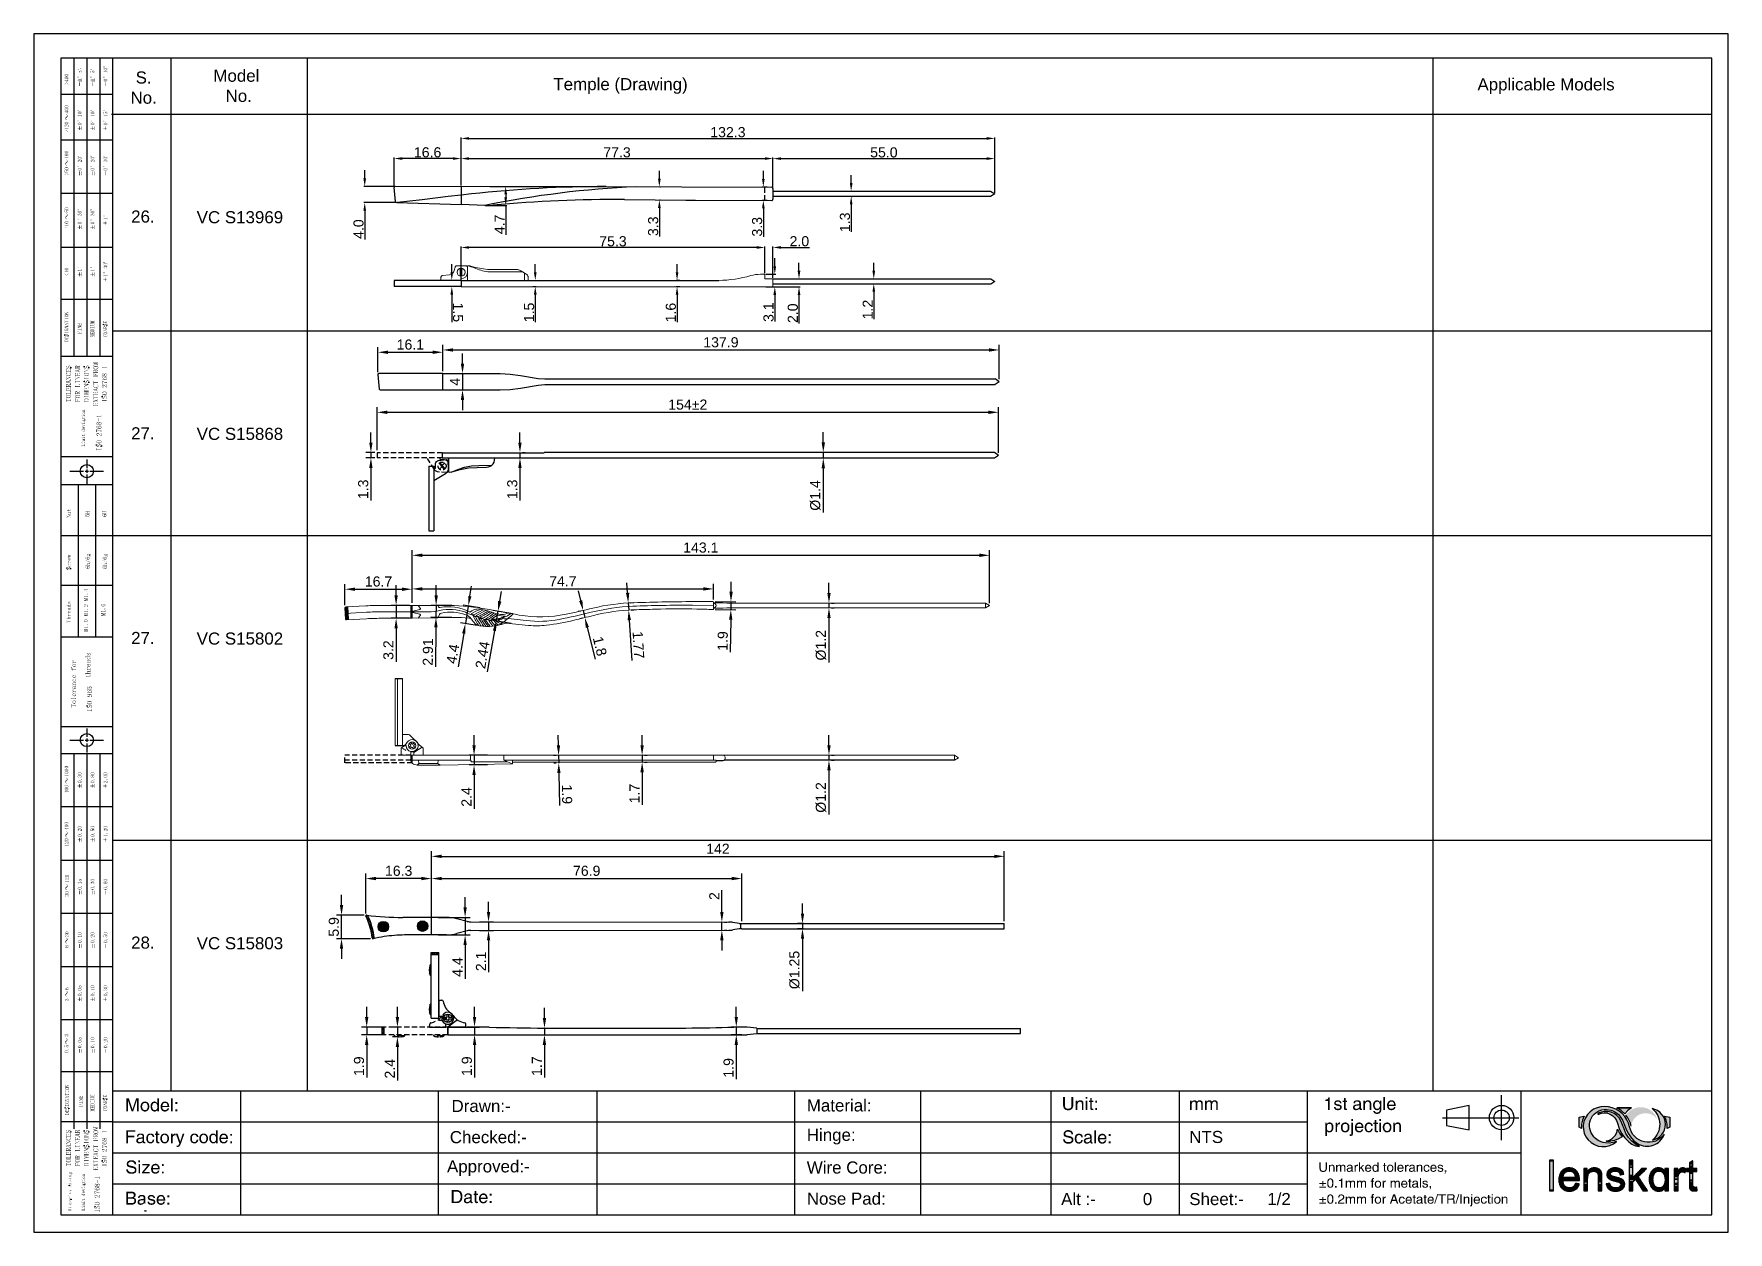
# Model space of a CAD drawing. Header units: millimetres. Extents: x 7018 to 13530, y 4187 to 5692.
# Drawn here: x 8411.4 to 8831.4, y 4524.9 to 4821.9 of the extents above; entities that cross this region are included whole.
import ezdxf

# ---------------------------------------------------------------- set-up
doc = ezdxf.new("R2010")
doc.units = ezdxf.units.MM
for name, pattern in [('ACAD_ISO03W100', [30, 12, -18]), ('HIDDEN', [9.525, 6.35, -3.175]), ('HIDDEN2', [0.1875, 0.125, -0.0625])]:
    doc.linetypes.add(name, pattern=pattern)
for name, color, linetype in [('Dimension', 3, 'Continuous'), ('Hidden Line', 1, 'HIDDEN2'), ('PDF6_Geometry', 7, 'Continuous')]:
    doc.layers.add(name, color=color, linetype=linetype)
doc.layers.add('Drawing', color=7, linetype='Continuous', lineweight=5)
doc.layers.add('IGES level 5', color=7, linetype='Continuous', true_color=0x80a1b4)
doc.styles.get("Standard").update_dxf_attribs({"font": 'arial.ttf'})
doc.styles.add('样式 1', font='romant.shx')
doc.dimstyles.new('ISO-25$0', dxfattribs={"dimtxt": 2.5, "dimasz": 2.5, "dimexe": 0.5, "dimexo": 1, "dimgap": 1, "dimtad": 0, "dimtih": 1, "dimtoh": 1, "dimdec": 1, "dimzin": 10, "dimdsep": 46, "dimlunit": 6, "dimtxsty": '样式 1', "dimcen": 0, "dimclrd": 256, "dimclre": 256, "dimclrt": 7, "dimazin": 0, "dimtfac": 1, "dimtdec": 1, "dimtofl": 0, "dimtmove": 0, "dimatfit": 0, "dimfxl": 1, "dimtolj": 1, "dimtzin": 10, "dimarcsym": 0})
doc.dimstyles.new('Standard$0', dxfattribs={"dimtxt": 2.3, "dimasz": 2, "dimexe": 1, "dimexo": 1, "dimgap": 1, "dimtad": 1, "dimdec": 1, "dimzin": 0, "dimdsep": 46, "dimtxsty": 'Standard', "dimcen": 0, "dimclrd": 4, "dimclre": 4, "dimclrt": 4, "dimadec": 1, "dimazin": 0, "dimtfac": 1, "dimtdec": 1, "dimtofl": 0, "dimtmove": 0, "dimatfit": 0, "dimfxl": 1, "dimtfillclr": 256, "dimtolj": 1, "dimtzin": 0, "dimlwd": -1, "dimlwe": -1, "dimarcsym": 1})
pattern_1 = [(45, (6664.1922, 3649.376), (-0.112253202, 0.112253202), [])]

msp = doc.modelspace()

# ---------------------------------------------------------------- texts
at = {"attachment_point": 5}
for s, insert, char_height, width in [('Model \\P No.', (8461.64, 4809.031), 2.9997, 34.34827), ('S. \\PNo.', (8438.65, 4808.591), 2.9997, 34.34827), ('Temple (Drawing)', (8556.87, 4809.011), 2.99966, 46.92869), ('Applicable Models', (8786.303, 4808.96), 2.99966, 46.92869), ('26.', (8438.464, 4776.622), 2.9997, 34.34827), ('VC S13969', (8462.514, 4776.456), 2.9997, 34.34827), ('27.', (8438.464, 4722.919), 2.9997, 34.34827), ('VC S15868', (8462.514, 4722.754), 2.9997, 34.34827), ('27.', (8438.464, 4672.187), 2.9997, 34.34827), ('VC S15802', (8462.514, 4672.021), 2.9997, 34.34827), ('28.', (8438.464, 4596.661), 2.9997, 34.34827), ('VC S15803', (8462.514, 4596.496), 2.9997, 34.34827), ('Drawn:-', (8522.3, 4556.156), 2.9997, 34.34827), ('\\pxql;Material:', (8620.221, 4556.3), 2.99966, 34.34827), ('Checked:-', (8524.097, 4548.438), 2.9997, 34.34827), ('\\pxql;Hinge:', (8620.221, 4548.582), 2.99966, 34.34827), ('\\pxql;NTS', (8715.037, 4548.482), 2.9997, 34.34827), ('Approved:-', (8524.097, 4540.766), 2.9997, 34.34827), ('\\pxql; Wire Core:', (8619.053, 4540.909), 2.99966, 34.34827), ('\\pxql;Nose Pad:', (8620.221, 4533.192), 2.99966, 34.34827), ('\\pxql;Alt :-          0', (8683.264, 4533.092), 2.99966, 34.34827), ('\\pxql;Sheet:-     1/2', (8715.037, 4533.092), 2.99966, 34.34827)]:
    msp.add_mtext(s, dxfattribs=dict(at, insert=insert, char_height=char_height, width=width))

# ---------------------------------------------------------------- blocks, each defined once
blk = doc.blocks.new('*D2966')
at = {"layer": 'Defpoints', "color": 0, "transparency": 16777216}
for p in [(8594.66, 4791.01), (8517.33, 4784.08, 0), (8594.66, 4783.6, 0)]:
    blk.add_point(p, dxfattribs=at)
at = {"layer": 'Dimension', "color": 3, "transparency": 16777216}
for p, q in [((8517.33, 4784.33), (8517.33, 4791.26)), ((8519.33, 4791.01), (8592.66, 4791.01)), ((8594.66, 4783.85), (8594.66, 4791.26))]:
    blk.add_line(p, q, dxfattribs=at)
for points in [[(8519.33, 4791.35), (8519.33, 4790.68), (8517.33, 4791.01)], [(8592.66, 4791.35), (8592.66, 4790.68), (8594.66, 4791.01)]]:
    blk.add_solid(points, dxfattribs=at)
at = {"layer": 'Dimension', "transparency": 16777216, "insert": (8556, 4792.54), "char_height": 2.5, "attachment_point": 5}
blk.add_mtext('\\A1;77.3', dxfattribs=at)
blk = doc.blocks.new('*D1998')
at = {"layer": 'Defpoints', "color": 0, "transparency": 16777216}
for p in [(8649.65, 4796.01), (8517.33, 4784.08, 0), (8649.65, 4782.28, 0)]:
    blk.add_point(p, dxfattribs=at)
at = {"layer": 'Dimension', "color": 3, "transparency": 16777216}
for p, q in [((8517.33, 4784.33), (8517.33, 4796.26)), ((8519.33, 4796.01), (8647.65, 4796.01)), ((8649.65, 4782.53), (8649.65, 4796.26))]:
    blk.add_line(p, q, dxfattribs=at)
for points in [[(8519.33, 4796.34), (8519.33, 4795.68), (8517.33, 4796.01)], [(8647.65, 4796.34), (8647.65, 4795.68), (8649.65, 4796.01)]]:
    blk.add_solid(points, dxfattribs=at)
at = {"layer": 'Dimension', "transparency": 16777216, "insert": (8583.49, 4797.54), "char_height": 2.5, "attachment_point": 5}
blk.add_mtext('\\A1;132.3', dxfattribs=at)
blk = doc.blocks.new('*D1999')
at = {"layer": 'Defpoints', "color": 0, "transparency": 16777216}
for p in [(8500.74, 4791.02), (8500.74, 4783.83, 0), (8517.33, 4784.08, 0)]:
    blk.add_point(p, dxfattribs=at)
at = {"layer": 'Dimension', "color": 3, "transparency": 16777216}
for p, q in [((8500.74, 4784.08), (8500.74, 4791.27)), ((8515.33, 4791.02), (8502.74, 4791.02)), ((8517.33, 4784.33), (8517.33, 4791.27))]:
    blk.add_line(p, q, dxfattribs=at)
for points in [[(8502.74, 4791.35), (8502.74, 4790.69), (8500.74, 4791.02)], [(8515.33, 4791.35), (8515.33, 4790.69), (8517.33, 4791.02)]]:
    blk.add_solid(points, dxfattribs=at)
at = {"layer": 'Dimension', "transparency": 16777216, "insert": (8509.04, 4792.55), "char_height": 2.5, "attachment_point": 5}
blk.add_mtext('\\A1;16.6', dxfattribs=at)
blk = doc.blocks.new('*D2000')
at = {"layer": 'Defpoints', "color": 0, "transparency": 16777216}
for p in [(8501.04, 4784.13, 0), (8493.45, 4780.1), (8501.54, 4780.1, 0)]:
    blk.add_point(p, dxfattribs=at)
at = {"layer": 'Dimension', "color": 3, "transparency": 16777216}
for p, q in [((8493.45, 4786.13), (8493.45, 4788.13)), ((8500.79, 4784.13), (8493.2, 4784.13)), ((8501.29, 4780.1), (8493.2, 4780.1)), ((8493.45, 4778.1), (8493.45, 4770.96))]:
    blk.add_line(p, q, dxfattribs=at)
for points in [[(8493.12, 4786.13), (8493.79, 4786.13), (8493.45, 4784.13)], [(8493.12, 4778.1), (8493.79, 4778.1), (8493.45, 4780.1)]]:
    blk.add_solid(points, dxfattribs=at)
at = {"layer": 'Dimension', "transparency": 16777216, "insert": (8491.93, 4773.53), "char_height": 2.5, "attachment_point": 5, "rotation": 90}
blk.add_mtext('\\A1;4.0', dxfattribs=at)
blk = doc.blocks.new('*D2001')
at = {"layer": 'Defpoints', "color": 0, "transparency": 16777216}
for p in [(8524.22, 4784.11, 0), (8528.4, 4784.11), (8523.85, 4779.37, 0)]:
    blk.add_point(p, dxfattribs=at)
at = {"layer": 'Dimension', "color": 3, "transparency": 16777216}
for p, q in [((8524.47, 4784.11), (8528.65, 4784.11)), ((8528.4, 4782.11), (8528.4, 4781.37)), ((8524.1, 4779.37), (8528.65, 4779.37)), ((8528.4, 4779.37), (8528.4, 4772.12))]:
    blk.add_line(p, q, dxfattribs=at)
for points in [[(8528.07, 4782.11), (8528.74, 4782.11), (8528.4, 4784.11)], [(8528.07, 4781.37), (8528.74, 4781.37), (8528.4, 4779.37)]]:
    blk.add_solid(points, dxfattribs=at)
at = {"layer": 'Dimension', "transparency": 16777216, "insert": (8526.9, 4774.69), "char_height": 2.5, "attachment_point": 5, "rotation": 90}
blk.add_mtext('\\A1;4.7', dxfattribs=at)
blk = doc.blocks.new('*D2002')
at = {"layer": 'Defpoints', "color": 0, "transparency": 16777216}
for p in [(8566.37, 4784.01, 0), (8566.33, 4780.75, 0), (8566.5, 4780.75)]:
    blk.add_point(p, dxfattribs=at)
at = {"layer": 'Dimension', "color": 3, "transparency": 16777216}
for p, q in [((8566.5, 4786.01), (8566.5, 4788.01)), ((8566.62, 4784.01), (8566.75, 4784.01)), ((8566.58, 4780.75), (8566.75, 4780.75)), ((8566.5, 4778.75), (8566.5, 4771.7))]:
    blk.add_line(p, q, dxfattribs=at)
for points in [[(8566.16, 4786.01), (8566.83, 4786.01), (8566.5, 4784.01)], [(8566.16, 4778.75), (8566.83, 4778.75), (8566.5, 4780.75)]]:
    blk.add_solid(points, dxfattribs=at)
at = {"layer": 'Dimension', "transparency": 16777216, "insert": (8564.97, 4774.23), "char_height": 2.5, "attachment_point": 5, "rotation": 90}
blk.add_mtext('\\A1;3.3', dxfattribs=at)
blk = doc.blocks.new('*D2967')
at = {"layer": 'Defpoints', "color": 0, "transparency": 16777216}
for p in [(8593.49, 4783.94, 0), (8592.27, 4780.64), (8593.49, 4780.64, 0)]:
    blk.add_point(p, dxfattribs=at)
at = {"layer": 'Dimension', "color": 3, "transparency": 16777216}
for p, q in [((8593.24, 4783.94), (8592.02, 4783.94)), ((8592.27, 4785.94), (8592.27, 4787.94)), ((8593.24, 4780.64), (8592.02, 4780.64)), ((8592.27, 4778.64), (8592.27, 4771.59))]:
    blk.add_line(p, q, dxfattribs=at)
for points in [[(8591.94, 4785.94), (8592.6, 4785.94), (8592.27, 4783.94)], [(8591.94, 4778.64), (8592.6, 4778.64), (8592.27, 4780.64)]]:
    blk.add_solid(points, dxfattribs=at)
at = {"layer": 'Dimension', "transparency": 16777216, "insert": (8590.74, 4774.11), "char_height": 2.5, "attachment_point": 5, "rotation": 90}
blk.add_mtext('\\A1;3.3', dxfattribs=at)
blk = doc.blocks.new('*D2003')
at = {"layer": 'Defpoints', "color": 0, "transparency": 16777216}
for p in [(8613.79, 4782.94, 0), (8613.79, 4781.63, 0), (8614.04, 4781.63)]:
    blk.add_point(p, dxfattribs=at)
at = {"layer": 'Dimension', "color": 3, "transparency": 16777216}
for p, q in [((8614.04, 4784.94), (8614.04, 4786.94)), ((8614.04, 4782.94), (8614.29, 4782.94)), ((8614.04, 4781.63), (8614.29, 4781.63)), ((8614.04, 4779.63), (8614.04, 4772.82))]:
    blk.add_line(p, q, dxfattribs=at)
for points in [[(8613.71, 4784.94), (8614.38, 4784.94), (8614.04, 4782.94)], [(8613.71, 4779.63), (8614.38, 4779.63), (8614.04, 4781.63)]]:
    blk.add_solid(points, dxfattribs=at)
at = {"layer": 'Dimension', "transparency": 16777216, "insert": (8612.51, 4775.22), "char_height": 2.5, "attachment_point": 5, "rotation": 90}
blk.add_mtext('\\A1;1.3', dxfattribs=at)
blk = doc.blocks.new('*D2004')
at = {"layer": 'Defpoints', "color": 0, "transparency": 16777216}
for p in [(8649.65, 4791.01), (8594.66, 4783.6, 0), (8649.65, 4782.28, 0)]:
    blk.add_point(p, dxfattribs=at)
at = {"layer": 'Dimension', "color": 3, "transparency": 16777216}
for p, q in [((8594.66, 4783.85), (8594.66, 4791.26)), ((8596.66, 4791.01), (8647.65, 4791.01)), ((8649.65, 4782.53), (8649.65, 4791.26))]:
    blk.add_line(p, q, dxfattribs=at)
for points in [[(8596.66, 4791.34), (8596.66, 4790.67), (8594.66, 4791.01)], [(8647.65, 4791.34), (8647.65, 4790.67), (8649.65, 4791.01)]]:
    blk.add_solid(points, dxfattribs=at)
at = {"layer": 'Dimension', "transparency": 16777216, "insert": (8622.16, 4792.53), "char_height": 2.5, "attachment_point": 5}
blk.add_mtext('\\A1;55.0', dxfattribs=at)
blk = doc.blocks.new('*D1995')
at = {"layer": 'Defpoints', "color": 0, "transparency": 16777216}
for p in [(8619.65, 4761.19, 0), (8619.65, 4759.99, 0), (8619.65, 4759.99)]:
    blk.add_point(p, dxfattribs=at)
at = {"layer": 'Dimension', "color": 3, "transparency": 16777216}
for p, q in [((8619.65, 4763.19), (8619.65, 4765.19)), ((8619.65, 4757.99), (8619.65, 4751.2))]:
    blk.add_line(p, q, dxfattribs=at)
for points in [[(8619.31, 4763.19), (8619.98, 4763.19), (8619.65, 4761.19)], [(8619.31, 4757.99), (8619.98, 4757.99), (8619.65, 4759.99)]]:
    blk.add_solid(points, dxfattribs=at)
at = {"layer": 'Dimension', "transparency": 16777216, "insert": (8618.14, 4753.6), "char_height": 2.5, "attachment_point": 5, "rotation": 90}
blk.add_mtext('\\A1;1.2', dxfattribs=at)
blk = doc.blocks.new('*D2956')
at = {"layer": 'Defpoints', "color": 0, "transparency": 16777216}
for p in [(8515.04, 4759.32), (8517.33, 4760.82, 0), (8517.33, 4759.32, 0)]:
    blk.add_point(p, dxfattribs=at)
at = {"layer": 'Dimension', "color": 3, "transparency": 16777216}
for p, q in [((8515.04, 4762.82), (8515.04, 4764.82)), ((8517.08, 4760.82), (8514.79, 4760.82)), ((8517.08, 4759.32), (8514.79, 4759.32)), ((8515.04, 4757.32), (8515.04, 4750.49))]:
    blk.add_line(p, q, dxfattribs=at)
for points in [[(8515.37, 4762.82), (8514.71, 4762.82), (8515.04, 4760.82)], [(8515.37, 4757.32), (8514.71, 4757.32), (8515.04, 4759.32)]]:
    blk.add_solid(points, dxfattribs=at)
at = {"layer": 'Dimension', "transparency": 16777216, "insert": (8516.57, 4752.9), "char_height": 2.5, "attachment_point": 5, "rotation": 270.0049}
blk.add_mtext('\\A1;1.5', dxfattribs=at)
blk = doc.blocks.new('*D2957')
at = {"layer": 'Defpoints', "color": 0, "transparency": 16777216}
for p in [(8592.65, 4762.35, 0), (8592.65, 4759.22, 0), (8595.11, 4759.22)]:
    blk.add_point(p, dxfattribs=at)
at = {"layer": 'Dimension', "color": 3, "transparency": 16777216}
for p, q in [((8595.11, 4764.34), (8595.12, 4766.34)), ((8592.9, 4762.35), (8595.36, 4762.34)), ((8592.9, 4759.22), (8595.36, 4759.22)), ((8595.11, 4757.22), (8595.1, 4750.65))]:
    blk.add_line(p, q, dxfattribs=at)
for points in [[(8594.78, 4764.34), (8595.45, 4764.34), (8595.11, 4762.34)], [(8594.77, 4757.22), (8595.44, 4757.22), (8595.11, 4759.22)]]:
    blk.add_solid(points, dxfattribs=at)
at = {"layer": 'Dimension', "transparency": 16777216, "insert": (8593.57, 4752.94), "char_height": 2.5, "attachment_point": 5, "rotation": 89.9259}
blk.add_mtext('\\A1;3.1', dxfattribs=at)
blk = doc.blocks.new('*D2958')
at = {"layer": 'Defpoints', "color": 0, "transparency": 16777216}
for p in [(8570.88, 4759.25), (8571.85, 4760.82, 0), (8571.85, 4759.25, 0)]:
    blk.add_point(p, dxfattribs=at)
at = {"layer": 'Dimension', "color": 3, "transparency": 16777216}
for p, q in [((8570.88, 4762.82), (8570.88, 4764.82)), ((8571.6, 4760.82), (8570.63, 4760.82)), ((8571.6, 4759.25), (8570.63, 4759.25)), ((8570.88, 4757.25), (8570.88, 4750.44))]:
    blk.add_line(p, q, dxfattribs=at)
for points in [[(8570.55, 4762.82), (8571.21, 4762.82), (8570.88, 4760.82)], [(8570.55, 4757.25), (8571.21, 4757.25), (8570.88, 4759.25)]]:
    blk.add_solid(points, dxfattribs=at)
at = {"layer": 'Dimension', "transparency": 16777216, "insert": (8569.35, 4752.84), "char_height": 2.5, "attachment_point": 5, "rotation": 90}
blk.add_mtext('\\A1;1.6', dxfattribs=at)
blk = doc.blocks.new('*D2959')
at = {"layer": 'Defpoints', "color": 0, "transparency": 16777216}
for p in [(8594.65, 4761.19, 0), (8594.66, 4759.22, 0), (8601.11, 4759.22)]:
    blk.add_point(p, dxfattribs=at)
at = {"layer": 'Dimension', "color": 3, "transparency": 16777216}
for p, q in [((8601.11, 4763.19), (8601.11, 4765.19)), ((8594.9, 4761.19), (8601.36, 4761.19)), ((8594.91, 4759.22), (8601.36, 4759.22)), ((8601.11, 4757.22), (8601.11, 4750.13))]:
    blk.add_line(p, q, dxfattribs=at)
for points in [[(8600.78, 4763.19), (8601.45, 4763.19), (8601.11, 4761.19)], [(8600.78, 4757.22), (8601.45, 4757.22), (8601.11, 4759.22)]]:
    blk.add_solid(points, dxfattribs=at)
at = {"layer": 'Dimension', "transparency": 16777216, "insert": (8599.59, 4752.68), "char_height": 2.5, "attachment_point": 5, "rotation": 90}
blk.add_mtext('\\A1;2.0', dxfattribs=at)
blk = doc.blocks.new('*D2960')
at = {"layer": 'Defpoints', "color": 0, "transparency": 16777216}
for p in [(8534.89, 4760.82, 0), (8534.89, 4759.3, 0), (8535.73, 4759.3)]:
    blk.add_point(p, dxfattribs=at)
at = {"layer": 'Dimension', "color": 3, "transparency": 16777216}
for p, q in [((8535.73, 4762.82), (8535.73, 4764.82)), ((8535.14, 4760.82), (8535.98, 4760.82)), ((8535.14, 4759.3), (8535.98, 4759.3)), ((8535.73, 4757.3), (8535.73, 4750.46))]:
    blk.add_line(p, q, dxfattribs=at)
for points in [[(8535.4, 4762.82), (8536.07, 4762.82), (8535.73, 4760.82)], [(8535.4, 4757.3), (8536.07, 4757.3), (8535.73, 4759.3)]]:
    blk.add_solid(points, dxfattribs=at)
at = {"layer": 'Dimension', "transparency": 16777216, "insert": (8534.21, 4752.88), "char_height": 2.5, "attachment_point": 5, "rotation": 90}
blk.add_mtext('\\A1;1.5', dxfattribs=at)
blk = doc.blocks.new('*D2961')
at = {"layer": 'Defpoints', "color": 0, "transparency": 16777216}
for p in [(8517.33, 4768.98), (8517.33, 4760.82, 0), (8592.65, 4762.35, 0)]:
    blk.add_point(p, dxfattribs=at)
at = {"layer": 'Dimension', "color": 3, "transparency": 16777216}
for p, q in [((8517.33, 4761.07), (8517.33, 4769.23)), ((8590.65, 4768.98), (8519.33, 4768.98)), ((8592.65, 4762.6), (8592.65, 4769.23))]:
    blk.add_line(p, q, dxfattribs=at)
for points in [[(8519.33, 4769.31), (8519.33, 4768.65), (8517.33, 4768.98)], [(8590.65, 4769.31), (8590.65, 4768.65), (8592.65, 4768.98)]]:
    blk.add_solid(points, dxfattribs=at)
at = {"layer": 'Dimension', "transparency": 16777216, "insert": (8554.99, 4770.51), "char_height": 2.5, "attachment_point": 5}
blk.add_mtext('\\A1;75.3', dxfattribs=at)
blk = doc.blocks.new('*D1996')
at = {"layer": 'Defpoints', "color": 0, "transparency": 16777216}
for p in [(8594.65, 4768.98), (8592.65, 4762.35, 0), (8594.65, 4761.19, 0)]:
    blk.add_point(p, dxfattribs=at)
at = {"layer": 'Dimension', "color": 3, "transparency": 16777216}
for p, q in [((8590.65, 4768.98), (8588.65, 4768.98)), ((8592.65, 4762.6), (8592.65, 4769.23)), ((8594.65, 4761.44), (8594.65, 4769.23)), ((8596.65, 4768.98), (8603.74, 4768.98))]:
    blk.add_line(p, q, dxfattribs=at)
for points in [[(8590.65, 4769.31), (8590.65, 4768.65), (8592.65, 4768.98)], [(8596.65, 4769.31), (8596.65, 4768.65), (8594.65, 4768.98)]]:
    blk.add_solid(points, dxfattribs=at)
at = {"layer": 'Dimension', "transparency": 16777216, "insert": (8601.2, 4770.51), "char_height": 2.5, "attachment_point": 5}
blk.add_mtext('\\A1;2.0', dxfattribs=at)
blk = doc.blocks.new('*D2005')
at = {"layer": 'Defpoints', "color": 0, "transparency": 16777216}
for p in [(8512.82, 4743), (8512.82, 4737.71), (8496.73, 4737.49)]:
    blk.add_point(p, dxfattribs=at)
at = {"layer": 'Dimension', "color": 0, "lineweight": -2, "transparency": 16777216}
for p, q in [((8496.73, 4738.11), (8496.73, 4744.25)), ((8499.23, 4743), (8510.32, 4743)), ((8512.82, 4738.33), (8512.82, 4744.25))]:
    blk.add_line(p, q, dxfattribs=at)
at = {"layer": 'Dimension', "color": 0, "transparency": 16777216}
for points in [[(8499.23, 4743.42), (8499.23, 4742.59), (8496.73, 4743)], [(8510.32, 4743.42), (8510.32, 4742.59), (8512.82, 4743)]]:
    blk.add_solid(points, dxfattribs=at)
at = {"layer": 'Dimension', "color": 0, "transparency": 16777216, "insert": (8504.77, 4744.9), "char_height": 2.5, "attachment_point": 5}
blk.add_mtext('16.1', dxfattribs=at)
blk = doc.blocks.new('*D2968')
at = {"layer": 'Defpoints', "color": 0, "transparency": 16777216}
for p in [(8516.09, 4737.71), (8516.09, 4733.68), (8517.7, 4733.68)]:
    blk.add_point(p, dxfattribs=at)
at = {"layer": 'Dimension', "color": 0, "lineweight": -2, "transparency": 16777216}
for p, q in [((8517.7, 4740.21), (8517.7, 4742.71)), ((8516.72, 4737.71), (8518.95, 4737.71)), ((8517.7, 4737.71), (8517.7, 4733.68)), ((8516.72, 4733.68), (8518.95, 4733.68)), ((8517.7, 4731.18), (8517.7, 4728.68))]:
    blk.add_line(p, q, dxfattribs=at)
at = {"layer": 'Dimension', "color": 0, "transparency": 16777216}
for points in [[(8517.28, 4740.21), (8518.11, 4740.21), (8517.7, 4737.71)], [(8517.28, 4731.18), (8518.11, 4731.18), (8517.7, 4733.68)]]:
    blk.add_solid(points, dxfattribs=at)
at = {"layer": 'Dimension', "color": 0, "transparency": 16777216, "insert": (8515.82, 4735.69), "char_height": 2.5, "attachment_point": 5, "rotation": 90}
blk.add_mtext('4', dxfattribs=at)
blk = doc.blocks.new('*D2969')
at = {"layer": 'Defpoints', "color": 0, "transparency": 16777216}
for p in [(8607.13, 4716.77), (8609.72, 4718.17), (8609.72, 4716.77)]:
    blk.add_point(p, dxfattribs=at)
at = {"layer": 'Dimension', "color": 0, "lineweight": -2, "transparency": 16777216}
for p, q in [((8607.13, 4720.67), (8607.13, 4723.17)), ((8609.09, 4718.17), (8605.88, 4718.17)), ((8609.09, 4716.77), (8605.88, 4716.77)), ((8607.13, 4718.17), (8607.13, 4716.77)), ((8607.13, 4714.27), (8607.13, 4703.25))]:
    blk.add_line(p, q, dxfattribs=at)
at = {"layer": 'Dimension', "color": 0, "transparency": 16777216}
for points in [[(8606.72, 4720.67), (8607.55, 4720.67), (8607.13, 4718.17)], [(8606.72, 4714.27), (8607.55, 4714.27), (8607.13, 4716.77)]]:
    blk.add_solid(points, dxfattribs=at)
at = {"layer": 'Dimension', "color": 0, "transparency": 16777216, "insert": (8605.16, 4707.51), "char_height": 2.5, "attachment_point": 5, "rotation": 90}
blk.add_mtext('%%c1.4', dxfattribs=at)
blk = doc.blocks.new('*D2970')
at = {"layer": 'Defpoints', "color": 0, "transparency": 16777216}
for p in [(8531.94, 4718.12), (8531.94, 4716.82), (8531.94, 4716.82)]:
    blk.add_point(p, dxfattribs=at)
at = {"layer": 'Dimension', "color": 0, "lineweight": -2, "transparency": 16777216}
for p, q in [((8531.94, 4720.62), (8531.94, 4723.12)), ((8531.94, 4718.12), (8531.94, 4716.82)), ((8532.56, 4718.12), (8533.19, 4718.12)), ((8532.56, 4716.82), (8533.19, 4716.82)), ((8531.94, 4714.32), (8531.94, 4706.25))]:
    blk.add_line(p, q, dxfattribs=at)
at = {"layer": 'Dimension', "color": 0, "transparency": 16777216}
for points in [[(8531.52, 4720.62), (8532.35, 4720.62), (8531.94, 4718.12)], [(8531.52, 4714.32), (8532.35, 4714.32), (8531.94, 4716.82)]]:
    blk.add_solid(points, dxfattribs=at)
at = {"layer": 'Dimension', "color": 0, "transparency": 16777216, "insert": (8530.04, 4709.03), "char_height": 2.5, "attachment_point": 5, "rotation": 90}
blk.add_mtext('1.3', dxfattribs=at)
blk = doc.blocks.new('*D2971')
at = {"layer": 'Defpoints', "color": 0, "transparency": 16777216}
for p in [(8494.99, 4716.82), (8496.56, 4718.12), (8496.56, 4716.82)]:
    blk.add_point(p, dxfattribs=at)
at = {"layer": 'Dimension', "color": 0, "lineweight": -2, "transparency": 16777216}
for p, q in [((8494.99, 4720.62), (8494.99, 4723.12)), ((8495.93, 4718.12), (8493.74, 4718.12)), ((8495.93, 4716.82), (8493.74, 4716.82)), ((8494.99, 4718.12), (8494.99, 4716.82)), ((8494.99, 4714.32), (8494.99, 4706.25))]:
    blk.add_line(p, q, dxfattribs=at)
at = {"layer": 'Dimension', "color": 0, "transparency": 16777216}
for points in [[(8494.57, 4720.62), (8495.4, 4720.62), (8494.99, 4718.12)], [(8494.57, 4714.32), (8495.4, 4714.32), (8494.99, 4716.82)]]:
    blk.add_solid(points, dxfattribs=at)
at = {"layer": 'Dimension', "color": 0, "transparency": 16777216, "insert": (8493.09, 4709.03), "char_height": 2.5, "attachment_point": 5, "rotation": 90}
blk.add_mtext('1.3', dxfattribs=at)
blk = doc.blocks.new('*D2972')
at = {"layer": 'Defpoints', "color": 0, "transparency": 16777216}
for p in [(8650.71, 4743.57), (8512.82, 4737.71), (8650.71, 4735.67)]:
    blk.add_point(p, dxfattribs=at)
at = {"layer": 'Dimension', "color": 0, "lineweight": -2, "transparency": 16777216}
for p, q in [((8512.82, 4738.33), (8512.82, 4744.82)), ((8515.32, 4743.57), (8648.21, 4743.57)), ((8650.71, 4736.3), (8650.71, 4744.82))]:
    blk.add_line(p, q, dxfattribs=at)
at = {"layer": 'Dimension', "color": 0, "transparency": 16777216}
for points in [[(8515.32, 4743.99), (8515.32, 4743.15), (8512.82, 4743.57)], [(8648.21, 4743.99), (8648.21, 4743.15), (8650.71, 4743.57)]]:
    blk.add_solid(points, dxfattribs=at)
at = {"layer": 'Dimension', "color": 0, "transparency": 16777216, "insert": (8581.76, 4745.47), "char_height": 2.5, "attachment_point": 5}
blk.add_mtext('137.9', dxfattribs=at)
blk = doc.blocks.new('*D2973')
at = {"layer": 'Defpoints', "color": 0, "transparency": 16777216}
for p in [(8650.53, 4728.12), (8496.56, 4718.12), (8650.53, 4717.42)]:
    blk.add_point(p, dxfattribs=at)
at = {"layer": 'Dimension', "color": 0, "lineweight": -2, "transparency": 16777216}
for p, q in [((8496.56, 4718.74), (8496.56, 4729.37)), ((8650.53, 4718.05), (8650.53, 4729.37)), ((8499.06, 4728.12), (8648.03, 4728.12))]:
    blk.add_line(p, q, dxfattribs=at)
at = {"layer": 'Dimension', "color": 0, "transparency": 16777216}
for points in [[(8499.06, 4728.54), (8499.06, 4727.7), (8496.56, 4728.12)], [(8648.03, 4728.54), (8648.03, 4727.7), (8650.53, 4728.12)]]:
    blk.add_solid(points, dxfattribs=at)
at = {"layer": 'Dimension', "color": 0, "transparency": 16777216, "insert": (8573.54, 4730.02), "char_height": 2.5, "attachment_point": 5}
blk.add_mtext('154±2', dxfattribs=at)
blk = doc.blocks.new('*D2987')
at = {"layer": 'Defpoints', "color": 0, "transparency": 16777216}
for p in [(8581.99, 4601.76), (8581.99, 4601.76), (8581.99, 4599.75)]:
    blk.add_point(p, dxfattribs=at)
at = {"layer": 'Dimension', "color": 0, "lineweight": -2, "transparency": 16777216}
for p, q in [((8581.99, 4604.26), (8581.99, 4609.66)), ((8581.99, 4599.75), (8581.99, 4601.76)), ((8582.61, 4599.75), (8583.24, 4599.75)), ((8582.62, 4601.76), (8583.24, 4601.76)), ((8581.99, 4597.25), (8581.99, 4594.75))]:
    blk.add_line(p, q, dxfattribs=at)
at = {"layer": 'Dimension', "color": 0, "transparency": 16777216}
for points in [[(8581.57, 4604.26), (8582.41, 4604.26), (8581.99, 4601.76)], [(8581.57, 4597.25), (8582.41, 4597.25), (8581.99, 4599.75)]]:
    blk.add_solid(points, dxfattribs=at)
at = {"layer": 'Dimension', "color": 0, "transparency": 16777216, "insert": (8580.11, 4608.21), "char_height": 2.5, "attachment_point": 5, "rotation": 90}
blk.add_mtext('2', dxfattribs=at)
blk = doc.blocks.new('*D2988')
at = {"layer": 'Defpoints', "color": 0, "transparency": 16777216}
for p in [(8521.31, 4601.8), (8521.31, 4599.71), (8524.15, 4599.71)]:
    blk.add_point(p, dxfattribs=at)
at = {"layer": 'Dimension', "color": 0, "lineweight": -2, "transparency": 16777216}
for p, q in [((8524.15, 4604.3), (8524.15, 4606.8)), ((8521.94, 4601.8), (8525.4, 4601.8)), ((8521.94, 4599.71), (8525.4, 4599.71)), ((8524.15, 4601.8), (8524.15, 4599.71)), ((8524.15, 4597.21), (8524.15, 4589.34))]:
    blk.add_line(p, q, dxfattribs=at)
at = {"layer": 'Dimension', "color": 0, "transparency": 16777216}
for points in [[(8523.73, 4604.3), (8524.57, 4604.3), (8524.15, 4601.8)], [(8523.73, 4597.21), (8524.57, 4597.21), (8524.15, 4599.71)]]:
    blk.add_solid(points, dxfattribs=at)
at = {"layer": 'Dimension', "color": 0, "transparency": 16777216, "insert": (8522.27, 4592.02), "char_height": 2.5, "attachment_point": 5, "rotation": 90}
blk.add_mtext('2.1', dxfattribs=at)
blk = doc.blocks.new('*D2989')
at = {"layer": 'Defpoints', "color": 0, "transparency": 16777216}
for p in [(8586.95, 4612.55), (8510.01, 4600.75), (8586.95, 4601.38)]:
    blk.add_point(p, dxfattribs=at)
at = {"layer": 'Dimension', "color": 0, "lineweight": -2, "transparency": 16777216}
for p, q in [((8510.01, 4601.38), (8510.01, 4613.8)), ((8512.51, 4612.55), (8584.45, 4612.55)), ((8586.95, 4602), (8586.95, 4613.8))]:
    blk.add_line(p, q, dxfattribs=at)
at = {"layer": 'Dimension', "color": 0, "transparency": 16777216}
for points in [[(8512.51, 4612.97), (8512.51, 4612.14), (8510.01, 4612.55)], [(8584.45, 4612.97), (8584.45, 4612.14), (8586.95, 4612.55)]]:
    blk.add_solid(points, dxfattribs=at)
at = {"layer": 'Dimension', "color": 0, "transparency": 16777216, "insert": (8548.48, 4614.46), "char_height": 2.5, "attachment_point": 5}
blk.add_mtext('76.9', dxfattribs=at)
blk = doc.blocks.new('*D2015')
at = {"layer": 'Defpoints', "color": 0, "transparency": 16777216}
for p in [(8652.01, 4618.06), (8510.01, 4600.75), (8652.01, 4601.38)]:
    blk.add_point(p, dxfattribs=at)
at = {"layer": 'Dimension', "color": 0, "lineweight": -2, "transparency": 16777216}
for p, q in [((8510.01, 4601.38), (8510.01, 4619.31)), ((8512.51, 4618.06), (8649.51, 4618.06)), ((8652.01, 4602), (8652.01, 4619.31))]:
    blk.add_line(p, q, dxfattribs=at)
at = {"layer": 'Dimension', "color": 0, "transparency": 16777216}
for points in [[(8512.51, 4618.47), (8512.51, 4617.64), (8510.01, 4618.06)], [(8649.51, 4618.47), (8649.51, 4617.64), (8652.01, 4618.06)]]:
    blk.add_solid(points, dxfattribs=at)
at = {"layer": 'Dimension', "color": 0, "transparency": 16777216, "insert": (8581.01, 4619.94), "char_height": 2.5, "attachment_point": 5}
blk.add_mtext('142', dxfattribs=at)
blk = doc.blocks.new('*D2016')
at = {"layer": 'Defpoints', "color": 0, "transparency": 16777216}
for p in [(8511.03, 4602.94), (8518.34, 4602.94), (8511.03, 4598.57)]:
    blk.add_point(p, dxfattribs=at)
at = {"layer": 'Dimension', "color": 0, "lineweight": -2, "transparency": 16777216}
for p, q in [((8518.34, 4605.44), (8518.34, 4607.94)), ((8511.66, 4602.94), (8519.59, 4602.94)), ((8518.34, 4602.94), (8518.34, 4598.57)), ((8511.66, 4598.57), (8519.59, 4598.57)), ((8518.34, 4596.07), (8518.34, 4587.68))]:
    blk.add_line(p, q, dxfattribs=at)
at = {"layer": 'Dimension', "color": 0, "transparency": 16777216}
for points in [[(8517.92, 4605.44), (8518.75, 4605.44), (8518.34, 4602.94)], [(8517.92, 4596.07), (8518.75, 4596.07), (8518.34, 4598.57)]]:
    blk.add_solid(points, dxfattribs=at)
at = {"layer": 'Dimension', "color": 0, "transparency": 16777216, "insert": (8516.46, 4590.62), "char_height": 2.5, "attachment_point": 5, "rotation": 90}
blk.add_mtext('4.4', dxfattribs=at)
blk = doc.blocks.new('*D2990')
at = {"layer": 'Defpoints', "color": 0, "transparency": 16777216}
for p in [(8487.7, 4603.5), (8493.92, 4603.5), (8495.53, 4597.65)]:
    blk.add_point(p, dxfattribs=at)
at = {"layer": 'Dimension', "color": 0, "lineweight": -2, "transparency": 16777216}
for p, q in [((8487.7, 4606), (8487.7, 4608.5)), ((8493.3, 4603.5), (8486.45, 4603.5)), ((8487.7, 4597.65), (8487.7, 4603.5)), ((8494.9, 4597.65), (8486.45, 4597.65)), ((8487.7, 4595.15), (8487.7, 4592.65))]:
    blk.add_line(p, q, dxfattribs=at)
at = {"layer": 'Dimension', "color": 0, "transparency": 16777216}
for points in [[(8487.28, 4606), (8488.12, 4606), (8487.7, 4603.5)], [(8487.28, 4595.15), (8488.12, 4595.15), (8487.7, 4597.65)]]:
    blk.add_solid(points, dxfattribs=at)
at = {"layer": 'Dimension', "color": 0, "transparency": 16777216, "insert": (8485.8, 4600.57), "char_height": 2.5, "attachment_point": 5, "rotation": 90}
blk.add_mtext('5.9', dxfattribs=at)
blk = doc.blocks.new('*D2017')
at = {"layer": 'Defpoints', "color": 0, "transparency": 16777216}
for p in [(8493.72, 4612.55), (8493.72, 4603.3), (8510.01, 4600.75)]:
    blk.add_point(p, dxfattribs=at)
at = {"layer": 'Dimension', "color": 0, "lineweight": -2, "transparency": 16777216}
for p, q in [((8493.72, 4603.92), (8493.72, 4613.8)), ((8507.51, 4612.55), (8496.22, 4612.55)), ((8510.01, 4601.38), (8510.01, 4613.8))]:
    blk.add_line(p, q, dxfattribs=at)
at = {"layer": 'Dimension', "color": 0, "transparency": 16777216}
for points in [[(8496.22, 4612.97), (8496.22, 4612.14), (8493.72, 4612.55)], [(8507.51, 4612.97), (8507.51, 4612.14), (8510.01, 4612.55)]]:
    blk.add_solid(points, dxfattribs=at)
at = {"layer": 'Dimension', "color": 0, "transparency": 16777216, "insert": (8501.87, 4614.46), "char_height": 2.5, "attachment_point": 5}
blk.add_mtext('16.3', dxfattribs=at)
blk = doc.blocks.new('*D2018')
at = {"layer": 'Defpoints', "color": 0, "transparency": 16777216}
for p in [(8601.98, 4600.13), (8602.85, 4601.38), (8602.85, 4600.13)]:
    blk.add_point(p, dxfattribs=at)
at = {"layer": 'Dimension', "color": 0, "lineweight": -2, "transparency": 16777216}
for p, q in [((8601.98, 4603.88), (8601.98, 4606.38)), ((8602.22, 4601.38), (8600.73, 4601.38)), ((8602.22, 4600.13), (8600.73, 4600.13)), ((8601.98, 4601.38), (8601.98, 4600.13)), ((8601.98, 4597.63), (8601.98, 4584.65))]:
    blk.add_line(p, q, dxfattribs=at)
at = {"layer": 'Dimension', "color": 0, "transparency": 16777216}
for points in [[(8601.57, 4603.88), (8602.4, 4603.88), (8601.98, 4601.38)], [(8601.57, 4597.63), (8602.4, 4597.63), (8601.98, 4600.13)]]:
    blk.add_solid(points, dxfattribs=at)
at = {"layer": 'Dimension', "color": 0, "transparency": 16777216, "insert": (8600.01, 4589.89), "char_height": 2.5, "attachment_point": 5, "rotation": 90}
blk.add_mtext('%%c1.25', dxfattribs=at)
blk = doc.blocks.new('*D2991')
at = {"layer": 'Defpoints', "color": 0, "transparency": 16777216}
for p in [(8516.62, 4575.73), (8516.62, 4573.83), (8520.68, 4575.73)]:
    blk.add_point(p, dxfattribs=at)
at = {"layer": 'Dimension', "color": 0, "lineweight": -2, "transparency": 16777216}
for p, q in [((8520.68, 4578.23), (8520.68, 4580.73)), ((8517.24, 4575.73), (8521.93, 4575.73)), ((8517.24, 4573.83), (8521.93, 4573.83)), ((8520.68, 4575.73), (8520.68, 4573.83)), ((8520.68, 4571.33), (8520.68, 4563.26))]:
    blk.add_line(p, q, dxfattribs=at)
at = {"layer": 'Dimension', "color": 0, "transparency": 16777216}
for points in [[(8520.27, 4578.23), (8521.1, 4578.23), (8520.68, 4575.73)], [(8520.27, 4571.33), (8521.1, 4571.33), (8520.68, 4573.83)]]:
    blk.add_solid(points, dxfattribs=at)
at = {"layer": 'Dimension', "color": 0, "transparency": 16777216, "insert": (8518.78, 4566.04), "char_height": 2.5, "attachment_point": 5, "rotation": 90}
blk.add_mtext('1.9', dxfattribs=at)
blk = doc.blocks.new('*D2992')
at = {"layer": 'Defpoints', "color": 0, "transparency": 16777216}
for p in [(8585.56, 4575.73), (8587.56, 4575.73), (8587.56, 4573.83)]:
    blk.add_point(p, dxfattribs=at)
at = {"layer": 'Dimension', "color": 0, "lineweight": -2, "transparency": 16777216}
for p, q in [((8585.56, 4578.23), (8585.56, 4580.73)), ((8586.94, 4575.73), (8584.31, 4575.73)), ((8586.94, 4573.83), (8584.31, 4573.83)), ((8585.56, 4575.73), (8585.56, 4573.83)), ((8585.56, 4571.33), (8585.56, 4562.85))]:
    blk.add_line(p, q, dxfattribs=at)
at = {"layer": 'Dimension', "color": 0, "transparency": 16777216}
for points in [[(8585.15, 4578.23), (8585.98, 4578.23), (8585.56, 4575.73)], [(8585.15, 4571.33), (8585.98, 4571.33), (8585.56, 4573.83)]]:
    blk.add_solid(points, dxfattribs=at)
at = {"layer": 'Dimension', "color": 0, "transparency": 16777216, "insert": (8583.66, 4565.63), "char_height": 2.5, "attachment_point": 5, "rotation": 90}
blk.add_mtext('1.9', dxfattribs=at)
blk = doc.blocks.new('*D2993')
at = {"layer": 'Defpoints', "color": 0, "transparency": 16777216}
for p in [(8493.94, 4573.83), (8498.69, 4575.73), (8498.69, 4573.83)]:
    blk.add_point(p, dxfattribs=at)
at = {"layer": 'Dimension', "color": 0, "lineweight": -2, "transparency": 16777216}
for p, q in [((8493.94, 4578.23), (8493.94, 4580.73)), ((8498.07, 4575.73), (8492.69, 4575.73)), ((8498.07, 4573.83), (8492.69, 4573.83)), ((8493.94, 4575.73), (8493.94, 4573.83)), ((8493.94, 4571.33), (8493.94, 4563.26))]:
    blk.add_line(p, q, dxfattribs=at)
at = {"layer": 'Dimension', "color": 0, "transparency": 16777216}
for points in [[(8493.53, 4578.23), (8494.36, 4578.23), (8493.94, 4575.73)], [(8493.53, 4571.33), (8494.36, 4571.33), (8493.94, 4573.83)]]:
    blk.add_solid(points, dxfattribs=at)
at = {"layer": 'Dimension', "color": 0, "transparency": 16777216, "insert": (8492.04, 4566.04), "char_height": 2.5, "attachment_point": 5, "rotation": 90}
blk.add_mtext('1.9', dxfattribs=at)
blk = doc.blocks.new('*D2994')
at = {"layer": 'Defpoints', "color": 0, "transparency": 16777216}
for p in [(8538.01, 4575.49), (8538.01, 4573.83), (8538.01, 4573.83)]:
    blk.add_point(p, dxfattribs=at)
at = {"layer": 'Dimension', "color": 0, "lineweight": -2, "transparency": 16777216}
for p, q in [((8538.01, 4577.99), (8538.01, 4580.49)), ((8538.01, 4575.49), (8538.01, 4573.83)), ((8538.63, 4575.49), (8539.26, 4575.49)), ((8538.63, 4573.83), (8539.26, 4573.83)), ((8538.01, 4571.33), (8538.01, 4563.26))]:
    blk.add_line(p, q, dxfattribs=at)
at = {"layer": 'Dimension', "color": 0, "transparency": 16777216}
for points in [[(8537.59, 4577.99), (8538.43, 4577.99), (8538.01, 4575.49)], [(8537.59, 4571.33), (8538.43, 4571.33), (8538.01, 4573.83)]]:
    blk.add_solid(points, dxfattribs=at)
at = {"layer": 'Dimension', "color": 0, "transparency": 16777216, "insert": (8536.13, 4566.05), "char_height": 2.5, "attachment_point": 5, "rotation": 90}
blk.add_mtext('1.7', dxfattribs=at)
blk = doc.blocks.new('*D2995')
at = {"layer": 'Defpoints', "color": 0, "transparency": 16777216}
for p in [(8501.9, 4575.73), (8501.56, 4573.33), (8502.09, 4573.33)]:
    blk.add_point(p, dxfattribs=at)
at = {"layer": 'Dimension', "color": 0, "lineweight": -2, "transparency": 16777216}
for p, q in [((8501.56, 4578.23), (8501.56, 4580.73)), ((8501.28, 4575.73), (8500.31, 4575.73)), ((8501.56, 4575.73), (8501.56, 4573.33)), ((8501.46, 4573.33), (8500.31, 4573.33)), ((8501.56, 4570.83), (8501.56, 4562.5))]:
    blk.add_line(p, q, dxfattribs=at)
at = {"layer": 'Dimension', "color": 0, "transparency": 16777216}
for points in [[(8501.14, 4578.23), (8501.98, 4578.23), (8501.56, 4575.73)], [(8501.14, 4570.83), (8501.98, 4570.83), (8501.56, 4573.33)]]:
    blk.add_solid(points, dxfattribs=at)
at = {"layer": 'Dimension', "color": 0, "transparency": 16777216, "insert": (8499.68, 4565.41), "char_height": 2.5, "attachment_point": 5, "rotation": 90}
blk.add_mtext('2.4', dxfattribs=at)
blk = doc.blocks.new('fr')
at = {"transparency": 33554559}
for points in [[(1488.16, -437.24), (1488.16, -444.82), (1489.15, -444.82), (1489.15, -437.24)], [(1498.94, -439.18), (1498.94, -439.23), (1498.72, -439.23), (1498.67, -439.27), (1498.58, -439.27), (1498.54, -439.32), (1498.45, -439.32), (1498.4, -439.36), (1498.31, -439.41), (1498.27, -439.41), (1498.22, -439.45), (1498.18, -439.45), (1498.09, -439.54), (1498.04, -439.54), (1497.95, -439.59), (1497.95, -439.63), (1497.9, -439.63), (1497.86, -439.68), (1497.86, -439.72), (1497.81, -439.72), (1497.81, -439.77), (1497.77, -439.77), (1497.77, -439.81), (1497.72, -439.86), (1497.68, -439.86), (1497.68, -439.9), (1497.63, -439.9), (1497.63, -439.95), (1497.59, -439.95), (1497.59, -439.99), (1497.54, -440.04), (1497.54, -440.08), (1497.5, -440.08), (1497.5, -439.32), (1496.69, -439.32), (1496.69, -444.82), (1497.59, -444.82), (1497.59, -441.8), (1497.63, -441.8), (1497.63, -441.26), (1497.68, -441.21), (1497.68, -441.03), (1497.72, -441.03), (1497.72, -440.85), (1497.81, -440.67), (1497.86, -440.62), (1497.86, -440.58), (1497.95, -440.49), (1497.95, -440.44), (1497.99, -440.44), (1498.04, -440.4), (1498.04, -440.35), (1498.09, -440.35), (1498.22, -440.22), (1498.27, -440.22), (1498.31, -440.17), (1498.4, -440.17), (1498.49, -440.08), (1498.58, -440.08), (1498.63, -440.04), (1498.76, -440.04), (1498.81, -439.99), (1499.35, -439.99), (1499.39, -440.04), (1499.53, -440.04), (1499.53, -440.08), (1499.62, -440.08), (1499.66, -440.13), (1499.71, -440.13), (1499.71, -440.17), (1499.8, -440.17), (1499.8, -440.22), (1499.85, -440.22), (1499.89, -440.26), (1499.89, -440.31), (1499.94, -440.31), (1499.98, -440.35), (1499.98, -440.4), (1500.07, -440.49), (1500.07, -440.53), (1500.12, -440.58), (1500.12, -440.67), (1500.21, -440.85), (1500.21, -444.82), (1501.15, -444.82), (1501.15, -440.76), (1501.11, -440.67), (1501.11, -440.49), (1501.06, -440.44), (1501.06, -440.31), (1501.02, -440.26), (1501.02, -440.17), (1500.97, -440.17), (1500.97, -440.04), (1500.93, -440.04), (1500.93, -439.99), (1500.88, -439.95), (1500.88, -439.9), (1500.84, -439.9), (1500.84, -439.86), (1500.79, -439.81), (1500.79, -439.77), (1500.75, -439.77), (1500.75, -439.72), (1500.7, -439.72), (1500.7, -439.68), (1500.66, -439.63), (1500.61, -439.63), (1500.61, -439.59), (1500.52, -439.54), (1500.48, -439.54), (1500.39, -439.45), (1500.34, -439.45), (1500.3, -439.41), (1500.25, -439.41), (1500.16, -439.36), (1500.12, -439.36), (1500.12, -439.32), (1500.03, -439.32), (1499.98, -439.27), (1499.85, -439.27), (1499.85, -439.23), (1499.57, -439.23), (1499.53, -439.18)], [(1504.04, -439.18), (1504, -439.23), (1503.77, -439.23), (1503.59, -439.32), (1503.46, -439.32), (1503.41, -439.36), (1503.37, -439.36), (1503.09, -439.5), (1503.05, -439.54), (1503, -439.54), (1502.82, -439.72), (1502.78, -439.72), (1502.78, -439.77), (1502.64, -439.9), (1502.64, -439.95), (1502.6, -439.95), (1502.6, -440.04), (1502.55, -440.04), (1502.55, -440.13), (1502.51, -440.13), (1502.51, -440.22), (1502.46, -440.22), (1502.46, -440.35), (1502.42, -440.35), (1502.42, -440.53), (1502.37, -440.53), (1502.37, -441.08), (1502.42, -441.12), (1502.42, -441.26), (1502.46, -441.26), (1502.46, -441.35), (1502.51, -441.35), (1502.51, -441.44), (1502.55, -441.44), (1502.55, -441.48), (1502.6, -441.53), (1502.6, -441.57), (1502.64, -441.57), (1502.64, -441.62), (1502.69, -441.62), (1502.69, -441.66), (1502.73, -441.66), (1502.73, -441.71), (1502.78, -441.71), (1502.78, -441.75), (1502.82, -441.75), (1502.82, -441.8), (1502.87, -441.8), (1502.87, -441.84), (1502.91, -441.84), (1502.91, -441.89), (1502.96, -441.89), (1503, -441.93), (1503.05, -441.93), (1503.05, -441.98), (1503.14, -441.98), (1503.14, -442.02), (1503.23, -442.02), (1503.32, -442.11), (1503.41, -442.11), (1503.41, -442.16), (1503.5, -442.16), (1503.55, -442.2), (1503.64, -442.2), (1503.68, -442.25), (1503.82, -442.25), (1503.86, -442.29), (1503.95, -442.29), (1504, -442.34), (1504.18, -442.34), (1504.18, -442.38), (1504.36, -442.38), (1504.36, -442.43), (1504.45, -442.43), (1504.54, -442.48), (1504.63, -442.48), (1504.67, -442.52), (1504.76, -442.52), (1504.85, -442.57), (1504.95, -442.57), (1505.04, -442.61), (1505.26, -442.66), (1505.31, -442.7), (1505.4, -442.7), (1505.4, -442.75), (1505.49, -442.75), (1505.53, -442.79), (1505.58, -442.79), (1505.58, -442.84), (1505.62, -442.84), (1505.71, -442.93), (1505.71, -442.97), (1505.76, -443.02), (1505.76, -443.06), (1505.8, -443.06), (1505.8, -443.29), (1505.85, -443.29), (1505.8, -443.33), (1505.8, -443.51), (1505.76, -443.51), (1505.76, -443.6), (1505.71, -443.65), (1505.71, -443.69), (1505.67, -443.69), (1505.67, -443.78), (1505.62, -443.78), (1505.58, -443.83), (1505.58, -443.87), (1505.53, -443.87), (1505.53, -443.92), (1505.49, -443.92), (1505.44, -443.96), (1505.4, -443.96), (1505.35, -444.01), (1505.31, -444.01), (1505.31, -444.05), (1505.22, -444.05), (1505.17, -444.1), (1504.99, -444.1), (1504.95, -444.15), (1504.13, -444.15), (1504.09, -444.1), (1503.95, -444.1), (1503.95, -444.05), (1503.82, -444.05), (1503.82, -444.01), (1503.77, -444.01), (1503.73, -443.96), (1503.68, -443.96), (1503.64, -443.92), (1503.59, -443.92), (1503.59, -443.87), (1503.55, -443.87), (1503.5, -443.83), (1503.5, -443.78), (1503.46, -443.78), (1503.46, -443.74), (1503.41, -443.74), (1503.41, -443.69), (1503.37, -443.69), (1503.37, -443.65), (1503.32, -443.6), (1503.32, -443.56), (1503.28, -443.51), (1503.28, -443.42), (1503.23, -443.42), (1503.23, -443.33), (1503.19, -443.33), (1503.19, -443.2), (1503.14, -443.15), (1503.14, -443.02), (1502.96, -443.02), (1502.91, -443.06), (1502.73, -443.06), (1502.69, -443.11), (1502.46, -443.11), (1502.37, -443.15), (1502.19, -443.15), (1502.19, -443.2), (1502.24, -443.2), (1502.24, -443.38), (1502.28, -443.38), (1502.28, -443.51), (1502.33, -443.56), (1502.33, -443.65), (1502.37, -443.69), (1502.37, -443.78), (1502.42, -443.78), (1502.42, -443.87), (1502.46, -443.87), (1502.46, -443.92), (1502.51, -443.96), (1502.51, -444.05), (1502.55, -444.05), (1502.55, -444.1), (1502.6, -444.1), (1502.6, -444.15), (1502.64, -444.15), (1502.64, -444.24), (1502.69, -444.24), (1502.78, -444.33), (1502.78, -444.37), (1502.82, -444.37), (1502.87, -444.42), (1502.87, -444.46), (1502.91, -444.46), (1502.91, -444.51), (1502.96, -444.51), (1503, -444.55), (1503.05, -444.55), (1503.09, -444.6), (1503.19, -444.64), (1503.23, -444.69), (1503.28, -444.69), (1503.41, -444.73), (1503.46, -444.78), (1504, -444.91), (1504.22, -444.91), (1504.4, -444.96), (1504.63, -444.96), (1504.81, -444.91), (1505.04, -444.91), (1505.4, -444.82), (1505.44, -444.82), (1505.58, -444.78), (1505.62, -444.73), (1505.76, -444.69), (1505.8, -444.69), (1505.89, -444.64), (1505.94, -444.6), (1506.03, -444.55), (1506.07, -444.51), (1506.12, -444.51), (1506.12, -444.46), (1506.16, -444.46), (1506.21, -444.42), (1506.21, -444.37), (1506.25, -444.37), (1506.39, -444.24), (1506.39, -444.19), (1506.43, -444.19), (1506.43, -444.15), (1506.48, -444.15), (1506.48, -444.1), (1506.52, -444.1), (1506.52, -444.01), (1506.57, -444.01), (1506.57, -443.96), (1506.62, -443.92), (1506.62, -443.87), (1506.66, -443.87), (1506.66, -443.74), (1506.71, -443.74), (1506.71, -443.6), (1506.75, -443.6), (1506.75, -443.33), (1506.8, -443.29), (1506.8, -443.06), (1506.75, -443.06), (1506.75, -442.79), (1506.71, -442.79), (1506.71, -442.66), (1506.66, -442.61), (1506.66, -442.57), (1506.62, -442.52), (1506.62, -442.48), (1506.57, -442.43), (1506.57, -442.38), (1506.52, -442.38), (1506.52, -442.34), (1506.48, -442.34), (1506.48, -442.25), (1506.43, -442.25), (1506.39, -442.2), (1506.34, -442.2), (1506.34, -442.16), (1506.3, -442.16), (1506.3, -442.11), (1506.25, -442.11), (1506.21, -442.02), (1506.12, -442.02), (1506.12, -441.98), (1506.07, -441.98), (1506.03, -441.93), (1505.98, -441.93), (1505.94, -441.89), (1505.89, -441.89), (1505.85, -441.84), (1505.76, -441.84), (1505.71, -441.8), (1505.62, -441.8), (1505.58, -441.75), (1505.49, -441.75), (1505.44, -441.71), (1505.31, -441.71), (1505.31, -441.66), (1505.17, -441.66), (1505.13, -441.62), (1504.99, -441.62), (1504.95, -441.57), (1504.85, -441.57), (1504.85, -441.53), (1504.72, -441.53), (1504.67, -441.48), (1504.49, -441.48), (1504.49, -441.44), (1504.36, -441.44), (1504.31, -441.39), (1504.22, -441.39), (1504.22, -441.35), (1504.04, -441.35), (1504.04, -441.3), (1503.86, -441.3), (1503.77, -441.26), (1503.73, -441.26), (1503.73, -441.21), (1503.64, -441.21), (1503.55, -441.12), (1503.5, -441.12), (1503.46, -441.08), (1503.46, -441.03), (1503.41, -441.03), (1503.37, -440.94), (1503.32, -440.9), (1503.32, -440.81), (1503.28, -440.81), (1503.28, -440.49), (1503.32, -440.44), (1503.32, -440.4), (1503.37, -440.35), (1503.37, -440.31), (1503.41, -440.31), (1503.46, -440.26), (1503.46, -440.22), (1503.5, -440.22), (1503.59, -440.13), (1503.64, -440.13), (1503.64, -440.08), (1503.73, -440.08), (1503.73, -440.04), (1503.86, -440.04), (1503.91, -439.99), (1504.13, -439.99), (1504.18, -439.95), (1504.72, -439.95), (1504.76, -439.99), (1504.95, -439.99), (1504.99, -440.04), (1505.08, -440.04), (1505.08, -440.08), (1505.17, -440.08), (1505.17, -440.13), (1505.22, -440.13), (1505.26, -440.17), (1505.31, -440.17), (1505.31, -440.22), (1505.35, -440.22), (1505.44, -440.31), (1505.44, -440.35), (1505.49, -440.35), (1505.49, -440.4), (1505.53, -440.44), (1505.53, -440.49), (1505.58, -440.53), (1505.58, -440.58), (1505.62, -440.62), (1505.62, -440.81), (1505.67, -440.81), (1505.67, -440.85), (1505.85, -440.85), (1505.85, -440.81), (1506.16, -440.81), (1506.21, -440.76), (1506.52, -440.76), (1506.52, -440.72), (1506.57, -440.72), (1506.57, -440.62), (1506.52, -440.62), (1506.52, -440.44), (1506.48, -440.4), (1506.48, -440.26), (1506.43, -440.26), (1506.43, -440.17), (1506.39, -440.13), (1506.39, -440.04), (1506.34, -440.04), (1506.34, -439.99), (1506.3, -439.99), (1506.3, -439.9), (1506.25, -439.9), (1506.25, -439.86), (1506.07, -439.68), (1505.98, -439.63), (1505.89, -439.54), (1505.8, -439.5), (1505.76, -439.45), (1505.71, -439.45), (1505.53, -439.36), (1505.44, -439.36), (1505.4, -439.32), (1505.31, -439.32), (1505.17, -439.27), (1505.08, -439.23), (1504.81, -439.23), (1504.76, -439.18)], [(1520.97, -439.18), (1520.92, -439.23), (1520.79, -439.23), (1520.74, -439.27), (1520.65, -439.27), (1520.65, -439.32), (1520.61, -439.32), (1520.56, -439.36), (1520.52, -439.36), (1520.52, -439.41), (1520.47, -439.41), (1520.24, -439.63), (1520.24, -439.68), (1520.2, -439.68), (1520.2, -439.72), (1520.11, -439.81), (1520.11, -439.86), (1520.06, -439.86), (1520.06, -439.9), (1520.02, -439.95), (1520.02, -439.99), (1519.97, -440.04), (1519.97, -440.08), (1519.93, -440.13), (1519.93, -439.32), (1519.07, -439.32), (1519.07, -444.82), (1520.02, -444.82), (1520.02, -441.57), (1520.06, -441.48), (1520.06, -441.17), (1520.2, -440.76), (1520.29, -440.62), (1520.34, -440.53), (1520.34, -440.49), (1520.43, -440.44), (1520.47, -440.4), (1520.52, -440.35), (1520.52, -440.31), (1520.56, -440.31), (1520.61, -440.26), (1520.65, -440.26), (1520.65, -440.22), (1520.74, -440.22), (1520.79, -440.17), (1521.01, -440.17), (1521.06, -440.13), (1521.19, -440.13), (1521.19, -440.17), (1521.42, -440.17), (1521.46, -440.22), (1521.51, -440.22), (1521.51, -440.26), (1521.6, -440.26), (1521.64, -440.31), (1521.69, -440.31), (1521.73, -440.35), (1521.78, -440.31), (1521.78, -440.22), (1521.82, -440.22), (1521.82, -440.13), (1521.87, -440.08), (1521.87, -439.99), (1521.91, -439.95), (1521.91, -439.86), (1521.96, -439.86), (1521.96, -439.77), (1522.01, -439.72), (1522.01, -439.63), (1522.05, -439.59), (1522.05, -439.45), (1521.96, -439.45), (1521.96, -439.41), (1521.91, -439.41), (1521.87, -439.36), (1521.82, -439.36), (1521.78, -439.32), (1521.69, -439.32), (1521.69, -439.27), (1521.6, -439.27), (1521.51, -439.23), (1521.33, -439.23), (1521.33, -439.18)], [(1523.72, -437.38), (1523.68, -437.42), (1523.63, -437.42), (1523.63, -437.47), (1523.58, -437.47), (1523.49, -437.51), (1523.45, -437.56), (1523.36, -437.6), (1523.31, -437.6), (1523.22, -437.69), (1523.18, -437.69), (1523.04, -437.83), (1522.95, -437.83), (1522.91, -437.87), (1522.86, -437.87), (1522.86, -437.92), (1522.82, -437.92), (1522.82, -439.32), (1522.1, -439.32), (1522.1, -440.04), (1522.82, -440.04), (1522.82, -444.01), (1522.86, -444.01), (1522.86, -444.19), (1522.91, -444.24), (1522.91, -444.33), (1522.95, -444.37), (1522.95, -444.42), (1523.04, -444.51), (1523.04, -444.55), (1523.09, -444.55), (1523.22, -444.69), (1523.4, -444.78), (1523.49, -444.78), (1523.54, -444.82), (1523.63, -444.82), (1523.68, -444.87), (1524.53, -444.87), (1524.58, -444.82), (1524.71, -444.82), (1524.76, -444.78), (1524.8, -444.78), (1524.76, -444.73), (1524.76, -444.51), (1524.71, -444.46), (1524.71, -444.24), (1524.67, -444.19), (1524.67, -443.96), (1524.58, -443.96), (1524.53, -444.01), (1524.08, -444.01), (1524.08, -443.96), (1523.95, -443.96), (1523.9, -443.92), (1523.9, -443.87), (1523.86, -443.87), (1523.86, -443.83), (1523.81, -443.83), (1523.81, -443.78), (1523.77, -443.78), (1523.77, -443.69), (1523.72, -443.69), (1523.72, -440.04), (1524.67, -440.04), (1524.67, -439.32), (1523.72, -439.32)]]:
    blk.add_hatch(color=256, dxfattribs=at).paths.add_polyline_path(points)
h = blk.add_hatch(color=256, dxfattribs=at)
h.paths.add_polyline_path([(1495.51, -441.57), (1495.51, -441.26), (1495.47, -441.26), (1495.47, -441.12), (1495.42, -441.03), (1495.42, -440.94), (1495.38, -440.9), (1495.38, -440.81), (1495.33, -440.76), (1495.33, -440.67), (1495.29, -440.62), (1495.24, -440.53), (1495.24, -440.44), (1495.2, -440.4), (1495.2, -440.35), (1495.15, -440.35), (1495.11, -440.26), (1495.11, -440.22), (1495.02, -440.13), (1495.02, -440.08), (1494.97, -440.08), (1494.97, -440.04), (1494.93, -440.04), (1494.93, -439.99), (1494.88, -439.99), (1494.88, -439.95), (1494.61, -439.68), (1494.56, -439.68), (1494.47, -439.59), (1494.43, -439.59), (1494.34, -439.5), (1494.29, -439.5), (1494.2, -439.45), (1494.16, -439.41), (1494.07, -439.36), (1493.98, -439.36), (1493.93, -439.32), (1493.84, -439.27), (1493.8, -439.27), (1493.66, -439.23), (1493.44, -439.23), (1493.3, -439.18), (1492.71, -439.18), (1492.62, -439.23), (1492.44, -439.23), (1492.31, -439.27), (1492.26, -439.27), (1492.13, -439.32), (1492.13, -439.36), (1491.99, -439.36), (1491.95, -439.41), (1491.86, -439.45), (1491.81, -439.5), (1491.72, -439.5), (1491.63, -439.59), (1491.5, -439.68), (1491.41, -439.77), (1491.36, -439.77), (1491.36, -439.81), (1491.32, -439.81), (1491.32, -439.86), (1491.27, -439.86), (1491.23, -439.9), (1491.23, -439.95), (1491.18, -439.95), (1491.18, -439.99), (1491.13, -439.99), (1491.13, -440.04), (1491.09, -440.04), (1491.09, -440.08), (1491.04, -440.13), (1491.04, -440.17), (1491, -440.17), (1491, -440.26), (1490.95, -440.26), (1490.91, -440.35), (1490.91, -440.4), (1490.86, -440.4), (1490.86, -440.44), (1490.82, -440.49), (1490.82, -440.53), (1490.77, -440.62), (1490.73, -440.67), (1490.73, -440.76), (1490.68, -440.76), (1490.68, -440.85), (1490.64, -440.9), (1490.64, -441.03), (1490.59, -441.03), (1490.59, -441.21), (1490.55, -441.26), (1490.55, -441.53), (1490.5, -441.57), (1490.5, -442.66), (1490.55, -442.79), (1490.55, -442.88), (1490.59, -442.97), (1490.59, -443.11), (1490.64, -443.15), (1490.64, -443.29), (1490.68, -443.29), (1490.68, -443.38), (1490.73, -443.42), (1490.77, -443.51), (1490.77, -443.6), (1490.82, -443.6), (1490.82, -443.69), (1490.86, -443.69), (1490.86, -443.78), (1490.91, -443.78), (1490.91, -443.83), (1491, -443.92), (1491, -443.96), (1491.04, -443.96), (1491.04, -444.01), (1491.09, -444.05), (1491.13, -444.05), (1491.13, -444.15), (1491.18, -444.15), (1491.18, -444.19), (1491.23, -444.19), (1491.23, -444.24), (1491.27, -444.24), (1491.32, -444.33), (1491.36, -444.37), (1491.45, -444.42), (1491.5, -444.46), (1491.59, -444.51), (1491.63, -444.55), (1491.72, -444.6), (1491.77, -444.6), (1491.86, -444.64), (1491.9, -444.69), (1491.99, -444.73), (1492.04, -444.73), (1492.31, -444.82), (1492.35, -444.82), (1492.62, -444.91), (1492.94, -444.91), (1492.99, -444.96), (1493.26, -444.96), (1493.3, -444.91), (1493.62, -444.91), (1493.71, -444.87), (1493.75, -444.87), (1494.02, -444.78), (1494.07, -444.78), (1494.16, -444.73), (1494.2, -444.73), (1494.29, -444.69), (1494.34, -444.64), (1494.43, -444.6), (1494.47, -444.6), (1494.56, -444.55), (1494.61, -444.51), (1494.7, -444.46), (1494.75, -444.42), (1494.84, -444.37), (1494.88, -444.33), (1494.93, -444.24), (1494.97, -444.24), (1494.97, -444.19), (1495.02, -444.19), (1495.02, -444.15), (1495.06, -444.15), (1495.06, -444.1), (1495.15, -444.01), (1495.15, -443.96), (1495.2, -443.96), (1495.2, -443.92), (1495.24, -443.87), (1495.24, -443.83), (1495.29, -443.83), (1495.29, -443.74), (1495.33, -443.69), (1495.42, -443.51), (1495.42, -443.42), (1495.47, -443.42), (1495.47, -443.29), (1495.51, -443.29), (1495.51, -443.15), (1495.38, -443.15), (1495.29, -443.11), (1495.06, -443.11), (1494.97, -443.06), (1494.66, -443.06), (1494.61, -443.02), (1494.56, -443.02), (1494.56, -443.11), (1494.52, -443.11), (1494.52, -443.2), (1494.47, -443.2), (1494.47, -443.29), (1494.43, -443.33), (1494.43, -443.38), (1494.38, -443.42), (1494.29, -443.6), (1494.25, -443.6), (1494.2, -443.69), (1494.16, -443.74), (1494.16, -443.78), (1494.11, -443.78), (1494.11, -443.83), (1494.07, -443.83), (1493.98, -443.92), (1493.93, -443.92), (1493.89, -443.96), (1493.84, -443.96), (1493.84, -444.01), (1493.8, -444.01), (1493.75, -444.05), (1493.66, -444.05), (1493.62, -444.1), (1493.53, -444.1), (1493.48, -444.15), (1492.71, -444.15), (1492.71, -444.1), (1492.58, -444.1), (1492.58, -444.05), (1492.44, -444.05), (1492.44, -444.01), (1492.35, -444.01), (1492.35, -443.96), (1492.31, -443.96), (1492.26, -443.92), (1492.22, -443.92), (1492.13, -443.83), (1492.08, -443.83), (1492.08, -443.78), (1492.04, -443.78), (1492.04, -443.74), (1491.99, -443.69), (1491.95, -443.69), (1491.86, -443.51), (1491.81, -443.51), (1491.77, -443.42), (1491.72, -443.38), (1491.72, -443.29), (1491.68, -443.29), (1491.68, -443.2), (1491.63, -443.2), (1491.63, -443.11), (1491.59, -443.11), (1491.59, -442.97), (1491.54, -442.88), (1491.54, -442.84), (1491.5, -442.79), (1491.5, -442.48), (1491.45, -442.48), (1491.45, -442.29), (1495.56, -442.29), (1495.56, -441.57)])
h.paths.add_polyline_path([(1494.56, -441.26), (1494.56, -441.53), (1491.5, -441.53), (1491.5, -441.35), (1491.54, -441.35), (1491.54, -441.12), (1491.59, -441.12), (1491.59, -441.03), (1491.63, -440.99), (1491.63, -440.9), (1491.68, -440.85), (1491.68, -440.81), (1491.72, -440.76), (1491.72, -440.72), (1491.77, -440.67), (1491.77, -440.62), (1491.81, -440.62), (1491.86, -440.53), (1491.9, -440.49), (1491.9, -440.44), (1491.99, -440.4), (1491.99, -440.35), (1492.04, -440.35), (1492.08, -440.26), (1492.13, -440.26), (1492.22, -440.17), (1492.26, -440.17), (1492.31, -440.13), (1492.35, -440.13), (1492.35, -440.08), (1492.44, -440.08), (1492.44, -440.04), (1492.53, -440.04), (1492.58, -439.99), (1492.71, -439.99), (1492.8, -439.95), (1493.35, -439.95), (1493.39, -439.99), (1493.53, -439.99), (1493.57, -440.04), (1493.66, -440.04), (1493.71, -440.08), (1493.75, -440.08), (1493.8, -440.13), (1493.84, -440.13), (1493.89, -440.17), (1493.98, -440.22), (1493.98, -440.26), (1494.02, -440.26), (1494.07, -440.35), (1494.11, -440.35), (1494.11, -440.4), (1494.16, -440.4), (1494.2, -440.44), (1494.2, -440.49), (1494.25, -440.53), (1494.29, -440.62), (1494.34, -440.62), (1494.34, -440.67), (1494.38, -440.72), (1494.38, -440.76), (1494.43, -440.81), (1494.43, -440.9), (1494.47, -440.94), (1494.47, -441.03), (1494.52, -441.12), (1494.52, -441.26)], flags=0)
h = blk.add_hatch(color=256, dxfattribs=at)
h.paths.add_polyline_path([(1510.54, -441.98), (1510.54, -441.93), (1510.5, -441.93), (1510.5, -441.84), (1510.45, -441.84), (1510.41, -441.75), (1510.36, -441.71), (1510.36, -441.66), (1510.32, -441.66), (1510.32, -441.57), (1510.27, -441.57), (1510.27, -441.53), (1510.23, -441.48), (1510.23, -441.44), (1510.18, -441.44), (1510.18, -441.39), (1510.14, -441.35), (1510.14, -441.3), (1510.18, -441.3), (1510.63, -440.85), (1510.68, -440.85), (1510.68, -440.81), (1510.72, -440.81), (1510.72, -440.76), (1510.77, -440.76), (1510.81, -440.72), (1510.86, -440.62), (1510.9, -440.58), (1510.99, -440.53), (1510.99, -440.49), (1511.08, -440.44), (1511.08, -440.4), (1511.13, -440.35), (1511.17, -440.35), (1511.17, -440.31), (1511.22, -440.26), (1511.26, -440.26), (1511.26, -440.22), (1511.31, -440.22), (1511.35, -440.17), (1511.35, -440.13), (1511.4, -440.13), (1511.4, -440.08), (1511.44, -440.08), (1511.49, -440.04), (1511.49, -439.99), (1511.53, -439.99), (1511.53, -439.95), (1511.58, -439.95), (1511.58, -439.9), (1511.62, -439.9), (1511.94, -439.59), (1511.99, -439.54), (1512.03, -439.54), (1512.03, -439.5), (1512.08, -439.5), (1512.08, -439.45), (1512.12, -439.41), (1512.17, -439.41), (1512.17, -439.36), (1512.21, -439.36), (1512.21, -439.32), (1510.99, -439.32), (1510.99, -439.36), (1510.95, -439.41), (1510.9, -439.41), (1510.9, -439.45), (1510.86, -439.45), (1510.86, -439.5), (1510.81, -439.5), (1510.81, -439.54), (1510.72, -439.63), (1510.68, -439.63), (1510.68, -439.68), (1510.63, -439.68), (1510.63, -439.72), (1510.45, -439.9), (1510.41, -439.9), (1510.41, -439.95), (1510.36, -439.95), (1510.36, -439.99), (1510.14, -440.22), (1510.14, -440.26), (1510.09, -440.26), (1509.95, -440.4), (1509.95, -440.44), (1509.86, -440.49), (1509.86, -440.53), (1509.82, -440.53), (1509.73, -440.62), (1509.68, -440.72), (1509.59, -440.76), (1509.59, -440.81), (1509.55, -440.81), (1509.55, -440.85), (1509.5, -440.85), (1509.28, -441.08), (1509.28, -441.12), (1509.23, -441.12), (1509.23, -441.17), (1509.19, -441.17), (1509.19, -441.21), (1509.14, -441.21), (1509.1, -441.26), (1509.1, -441.3), (1509.05, -441.3), (1509.05, -441.35), (1509.01, -441.35), (1509.01, -441.39), (1508.96, -441.39), (1508.96, -441.44), (1508.92, -441.44), (1508.92, -441.48), (1508.87, -441.48), (1508.87, -441.53), (1508.83, -441.53), (1508.83, -437.24), (1507.88, -437.24), (1507.88, -444.82), (1508.83, -444.82), (1508.83, -442.61), (1508.87, -442.61), (1508.87, -442.57), (1508.96, -442.48), (1509.05, -442.43), (1509.05, -442.38), (1509.14, -442.29), (1509.28, -442.2), (1509.46, -442.02), (1509.5, -442.02), (1509.55, -442.07), (1509.55, -442.11), (1509.59, -442.16), (1509.59, -442.2), (1509.64, -442.2), (1509.64, -442.25), (1509.68, -442.29), (1509.68, -442.34), (1509.73, -442.34), (1509.73, -442.38), (1509.77, -442.43), (1509.82, -442.52), (1509.82, -442.57), (1509.86, -442.57), (1509.86, -442.61), (1509.91, -442.66), (1509.91, -442.7), (1510, -442.79), (1510.05, -442.88), (1510.09, -442.93), (1510.09, -442.97), (1510.18, -443.06), (1510.18, -443.11), (1510.27, -443.2), (1510.27, -443.24), (1510.32, -443.29), (1510.36, -443.33), (1510.36, -443.38), (1510.41, -443.38), (1510.41, -443.42), (1510.45, -443.51), (1510.5, -443.51), (1510.5, -443.56), (1510.54, -443.6), (1510.54, -443.65), (1510.59, -443.69), (1510.59, -443.74), (1510.63, -443.74), (1510.63, -443.78), (1510.68, -443.83), (1510.68, -443.87), (1510.72, -443.87), (1510.72, -443.92), (1510.77, -443.96), (1510.77, -444.01), (1510.81, -444.01), (1510.81, -444.1), (1510.86, -444.1), (1510.86, -444.15), (1510.9, -444.15), (1510.9, -444.24), (1510.95, -444.24), (1510.95, -444.28), (1510.99, -444.33), (1510.99, -444.37), (1511.04, -444.37), (1511.04, -444.42), (1511.08, -444.46), (1511.08, -444.51), (1511.13, -444.51), (1511.13, -444.6), (1511.17, -444.6), (1511.17, -444.64), (1511.22, -444.64), (1511.22, -444.73), (1511.26, -444.73), (1511.26, -444.78), (1511.31, -444.78), (1511.31, -444.82), (1512.44, -444.82), (1512.44, -444.78), (1512.39, -444.73), (1512.39, -444.69), (1512.35, -444.69), (1512.35, -444.64), (1512.3, -444.64), (1512.3, -444.6), (1512.26, -444.55), (1512.26, -444.51), (1512.21, -444.46), (1512.21, -444.42), (1512.17, -444.37), (1512.12, -444.37), (1512.12, -444.28), (1512.08, -444.28), (1512.08, -444.24), (1512.03, -444.19), (1512.03, -444.15), (1511.99, -444.15), (1511.99, -444.1), (1511.94, -444.05), (1511.94, -444.01), (1511.9, -444.01), (1511.9, -443.96), (1511.85, -443.92), (1511.85, -443.87), (1511.81, -443.87), (1511.81, -443.83), (1511.76, -443.78), (1511.76, -443.74), (1511.71, -443.74), (1511.71, -443.69), (1511.67, -443.65), (1511.67, -443.6), (1511.58, -443.51), (1511.53, -443.42), (1511.49, -443.42), (1511.49, -443.33), (1511.4, -443.24), (1511.4, -443.2), (1511.35, -443.15), (1511.31, -443.15), (1511.31, -443.06), (1511.17, -442.93), (1511.17, -442.88), (1511.13, -442.79), (1511.08, -442.79), (1511.08, -442.75), (1510.95, -442.61), (1510.95, -442.52), (1510.9, -442.52), (1510.86, -442.43), (1510.81, -442.38), (1510.81, -442.34), (1510.77, -442.34), (1510.77, -442.25), (1510.72, -442.2), (1510.68, -442.2), (1510.68, -442.11), (1510.59, -442.02), (1510.59, -441.98)])
h.paths.add_polyline_path([(1509.05, -441.71), (1508.96, -441.66), (1509.01, -441.66)], flags=0)
h.paths.add_polyline_path([(1509.41, -441.98), (1509.37, -441.93), (1509.41, -441.93)], flags=0)
h = blk.add_hatch(color=256, dxfattribs=at)
h.paths.add_polyline_path([(1513.25, -443.65), (1513.25, -443.74), (1513.29, -443.74), (1513.29, -443.83), (1513.34, -443.83), (1513.34, -443.87), (1513.38, -443.92), (1513.38, -443.96), (1513.48, -444.05), (1513.48, -444.1), (1513.52, -444.1), (1513.52, -444.15), (1513.57, -444.15), (1513.57, -444.19), (1513.61, -444.19), (1513.61, -444.24), (1513.66, -444.24), (1513.66, -444.28), (1513.7, -444.28), (1513.7, -444.33), (1513.75, -444.37), (1513.79, -444.37), (1513.93, -444.51), (1513.97, -444.51), (1514.06, -444.6), (1514.11, -444.6), (1514.11, -444.64), (1514.2, -444.64), (1514.29, -444.73), (1514.38, -444.73), (1514.38, -444.78), (1514.51, -444.78), (1514.51, -444.82), (1514.6, -444.82), (1514.65, -444.87), (1514.78, -444.87), (1514.87, -444.91), (1515.19, -444.91), (1515.24, -444.96), (1515.33, -444.91), (1515.6, -444.91), (1515.69, -444.87), (1515.82, -444.87), (1515.87, -444.82), (1515.96, -444.82), (1515.96, -444.78), (1516.05, -444.78), (1516.09, -444.73), (1516.14, -444.73), (1516.18, -444.69), (1516.23, -444.69), (1516.23, -444.64), (1516.32, -444.64), (1516.32, -444.6), (1516.36, -444.6), (1516.41, -444.55), (1516.41, -444.51), (1516.45, -444.51), (1516.63, -444.33), (1516.63, -444.28), (1516.68, -444.28), (1516.68, -444.24), (1516.72, -444.24), (1516.72, -444.15), (1516.77, -444.15), (1516.77, -444.82), (1517.63, -444.82), (1517.63, -439.32), (1516.72, -439.32), (1516.72, -439.9), (1516.68, -439.9), (1516.68, -439.86), (1516.63, -439.86), (1516.63, -439.81), (1516.59, -439.81), (1516.59, -439.77), (1516.54, -439.72), (1516.5, -439.72), (1516.5, -439.68), (1516.45, -439.68), (1516.45, -439.63), (1516.41, -439.63), (1516.41, -439.59), (1516.36, -439.59), (1516.32, -439.54), (1516.27, -439.54), (1516.27, -439.5), (1516.23, -439.5), (1516.23, -439.45), (1516.18, -439.45), (1516.14, -439.41), (1516.09, -439.41), (1516.05, -439.36), (1515.96, -439.36), (1515.96, -439.32), (1515.87, -439.32), (1515.87, -439.27), (1515.73, -439.27), (1515.64, -439.23), (1515.51, -439.23), (1515.46, -439.18), (1514.87, -439.18), (1514.83, -439.23), (1514.69, -439.23), (1514.6, -439.27), (1514.47, -439.27), (1514.47, -439.32), (1514.33, -439.32), (1514.33, -439.36), (1514.29, -439.36), (1514.24, -439.41), (1514.15, -439.41), (1514.15, -439.45), (1514.06, -439.45), (1514.06, -439.5), (1514.02, -439.5), (1513.97, -439.54), (1513.93, -439.54), (1513.93, -439.59), (1513.88, -439.59), (1513.79, -439.68), (1513.75, -439.68), (1513.75, -439.72), (1513.7, -439.72), (1513.7, -439.77), (1513.57, -439.9), (1513.52, -439.9), (1513.52, -439.95), (1513.43, -440.04), (1513.43, -440.08), (1513.38, -440.13), (1513.38, -440.17), (1513.25, -440.31), (1513.25, -440.35), (1513.2, -440.4), (1513.2, -440.49), (1513.16, -440.49), (1513.16, -440.58), (1513.11, -440.62), (1513.11, -440.72), (1513.07, -440.76), (1513.07, -440.85), (1513.02, -440.85), (1513.02, -440.94), (1512.98, -440.99), (1512.98, -441.17), (1512.93, -441.21), (1512.93, -441.44), (1512.89, -441.44), (1512.89, -442.61), (1512.93, -442.66), (1512.93, -442.79), (1512.98, -442.88), (1512.98, -443.02), (1513.02, -443.06), (1513.02, -443.15), (1513.07, -443.2), (1513.07, -443.29), (1513.11, -443.33), (1513.11, -443.42), (1513.16, -443.51), (1513.2, -443.56), (1513.2, -443.65)])
h.paths.add_polyline_path([(1514.33, -443.74), (1514.33, -443.69), (1514.29, -443.65), (1514.29, -443.6), (1514.2, -443.51), (1514.15, -443.42), (1514.11, -443.38), (1514.11, -443.33), (1514.06, -443.29), (1514.06, -443.2), (1513.97, -443.11), (1513.97, -443.02), (1513.93, -442.97), (1513.93, -442.79), (1513.88, -442.79), (1513.88, -442.66), (1513.84, -442.61), (1513.84, -442.2), (1513.79, -442.16), (1513.79, -441.89), (1513.84, -441.89), (1513.84, -441.48), (1513.88, -441.44), (1513.88, -441.26), (1513.93, -441.21), (1513.93, -441.08), (1513.97, -441.03), (1513.97, -440.99), (1514.02, -440.94), (1514.02, -440.85), (1514.06, -440.85), (1514.06, -440.76), (1514.11, -440.76), (1514.11, -440.72), (1514.15, -440.62), (1514.15, -440.58), (1514.2, -440.53), (1514.24, -440.53), (1514.24, -440.49), (1514.29, -440.44), (1514.29, -440.4), (1514.33, -440.35), (1514.38, -440.35), (1514.38, -440.31), (1514.42, -440.26), (1514.47, -440.26), (1514.47, -440.22), (1514.51, -440.22), (1514.65, -440.08), (1514.69, -440.08), (1514.87, -439.99), (1514.96, -439.99), (1515.01, -439.95), (1515.55, -439.95), (1515.64, -439.99), (1515.73, -439.99), (1515.82, -440.04), (1515.87, -440.08), (1515.91, -440.08), (1515.96, -440.13), (1516, -440.13), (1516, -440.17), (1516.09, -440.22), (1516.14, -440.22), (1516.14, -440.26), (1516.23, -440.31), (1516.23, -440.35), (1516.27, -440.35), (1516.32, -440.4), (1516.32, -440.44), (1516.36, -440.49), (1516.36, -440.53), (1516.45, -440.62), (1516.5, -440.72), (1516.5, -440.76), (1516.54, -440.81), (1516.54, -440.85), (1516.59, -440.85), (1516.59, -440.94), (1516.63, -440.99), (1516.63, -441.03), (1516.68, -441.08), (1516.68, -441.21), (1516.72, -441.26), (1516.72, -441.44), (1516.77, -441.44), (1516.77, -441.71), (1516.81, -441.75), (1516.81, -442.43), (1516.77, -442.52), (1516.77, -442.75), (1516.72, -442.79), (1516.72, -442.93), (1516.68, -442.97), (1516.68, -443.11), (1516.63, -443.15), (1516.63, -443.2), (1516.59, -443.24), (1516.59, -443.29), (1516.54, -443.33), (1516.54, -443.42), (1516.5, -443.42), (1516.45, -443.51), (1516.45, -443.56), (1516.41, -443.6), (1516.41, -443.65), (1516.36, -443.65), (1516.36, -443.69), (1516.32, -443.69), (1516.32, -443.74), (1516.27, -443.74), (1516.27, -443.78), (1516.23, -443.83), (1516.18, -443.83), (1516.18, -443.87), (1516.14, -443.87), (1516.14, -443.92), (1516.09, -443.92), (1516, -444.01), (1515.91, -444.01), (1515.91, -444.05), (1515.82, -444.05), (1515.78, -444.1), (1515.64, -444.1), (1515.64, -444.15), (1514.96, -444.15), (1514.96, -444.1), (1514.83, -444.1), (1514.83, -444.05), (1514.74, -444.05), (1514.74, -444.01), (1514.65, -444.01), (1514.65, -443.96), (1514.6, -443.96), (1514.51, -443.87), (1514.47, -443.87), (1514.47, -443.83), (1514.42, -443.83), (1514.38, -443.78), (1514.38, -443.74)], flags=0)
for points in [[(1488.2, -437.24), (1488.16, -437.24)], [(1489.15, -437.24), (1488.16, -437.24)], [(1489.15, -437.24), (1488.16, -437.24)], [(1489.15, -437.24), (1488.16, -437.24)], [(1489.15, -437.24), (1488.16, -437.24)], [(1489.15, -437.24), (1488.16, -437.24)], [(1489.15, -437.24), (1488.16, -437.24)], [(1489.15, -437.24), (1488.16, -437.24)], [(1489.15, -437.24), (1488.16, -437.24)], [(1489.15, -437.24), (1488.16, -437.24)], [(1489.15, -437.24), (1488.16, -437.24)], [(1489.15, -437.24), (1488.16, -437.24)], [(1489.15, -437.24), (1488.16, -437.24)], [(1489.15, -437.24), (1488.16, -437.24)], [(1489.15, -437.24), (1488.16, -437.24)], [(1489.15, -444.82), (1489.15, -437.24), (1488.16, -437.24), (1488.16, -444.82)], [(1489.15, -437.28), (1488.16, -437.28)], [(1489.15, -437.28), (1488.16, -437.28)], [(1489.15, -437.38), (1488.16, -437.38)], [(1489.15, -437.38), (1488.16, -437.38)], [(1488.25, -437.24), (1488.2, -437.24)], [(1488.29, -437.24), (1488.25, -437.24)], [(1488.34, -437.24), (1488.29, -437.24)], [(1488.43, -437.24), (1488.34, -437.24)], [(1488.56, -437.24), (1488.43, -437.24)], [(1488.79, -437.24), (1488.56, -437.24)], [(1488.88, -437.24), (1488.79, -437.24)], [(1488.97, -437.24), (1488.88, -437.24)], [(1489.01, -437.24), (1488.97, -437.24)], [(1489.06, -437.24), (1489.01, -437.24)], [(1489.1, -437.24), (1489.06, -437.24)], [(1489.15, -437.24), (1489.1, -437.24)], [(1491.23, -439.95), (1491.18, -439.95), (1491.18, -439.99), (1491.13, -439.99), (1491.13, -440.04), (1491.09, -440.08), (1491.04, -440.17), (1490.91, -440.35), (1490.82, -440.53), (1490.77, -440.62), (1490.73, -440.72), (1490.68, -440.85), (1490.64, -440.94), (1490.59, -441.03), (1490.59, -441.17), (1490.55, -441.26), (1490.55, -441.53), (1490.5, -441.57), (1490.5, -441.62), (1490.82, -441.62), (1491.04, -441.57), (1491.23, -441.57), (1491.32, -441.53), (1491.5, -441.53), (1491.5, -441.39), (1491.54, -441.35), (1491.54, -441.17), (1491.59, -441.03), (1491.63, -440.9), (1491.72, -440.76), (1491.81, -440.62), (1491.9, -440.49), (1491.99, -440.35), (1492.13, -440.26), (1492.22, -440.17), (1492.31, -440.13), (1492.35, -440.08), (1492.44, -440.08), (1492.49, -440.04), (1492.58, -439.99), (1492.71, -439.99), (1492.8, -439.95), (1493.08, -439.95)], [(1491.63, -440.94), (1490.64, -440.94)], [(1491.63, -440.94), (1490.64, -440.94)], [(1490.73, -440.76), (1490.68, -440.76), (1491.72, -440.76)], [(1491.68, -440.85), (1490.68, -440.85)], [(1491.68, -440.85), (1490.68, -440.85)], [(1491.77, -440.67), (1490.73, -440.67)], [(1491.77, -440.67), (1490.73, -440.67)], [(1491.72, -440.76), (1490.73, -440.76)], [(1491.81, -440.62), (1490.77, -440.62)], [(1491.81, -440.62), (1490.77, -440.62)], [(1491.77, -440.62), (1490.77, -440.62)], [(1490.77, -440.62), (1491.81, -440.62), (1491.77, -440.62)], [(1491.86, -440.53), (1490.82, -440.53)], [(1491.86, -440.53), (1490.82, -440.53)], [(1491.86, -440.53), (1490.82, -440.53)], [(1491.86, -440.53), (1490.82, -440.53)], [(1490.91, -440.4), (1490.86, -440.4), (1491.99, -440.4)], [(1491.99, -440.35), (1490.91, -440.35)], [(1490.91, -440.35), (1492.04, -440.35), (1491.99, -440.35)], [(1491.99, -440.35), (1490.91, -440.35)], [(1491.99, -440.35), (1490.91, -440.35)], [(1491.99, -440.4), (1490.91, -440.4)], [(1491, -440.26), (1490.95, -440.26), (1492.13, -440.26)], [(1492.08, -440.26), (1490.95, -440.26)], [(1490.95, -440.26), (1492.13, -440.26), (1492.08, -440.26)], [(1491.04, -440.17), (1491, -440.17), (1492.22, -440.17)], [(1492.22, -440.17), (1491, -440.17)], [(1492.22, -440.17), (1491, -440.17)], [(1492.13, -440.26), (1491, -440.26)], [(1492.31, -440.13), (1491.04, -440.13)], [(1491.04, -440.13), (1492.35, -440.13), (1492.31, -440.13)], [(1492.31, -440.13), (1491.04, -440.13)], [(1492.31, -440.13), (1491.04, -440.13)], [(1491.04, -440.17), (1492.26, -440.17), (1492.22, -440.17)], [(1491.13, -440.04), (1491.09, -440.04), (1492.44, -440.04)], [(1492.4, -440.08), (1491.09, -440.08)], [(1491.09, -440.08), (1492.44, -440.08), (1492.4, -440.08)], [(1492.4, -440.08), (1491.09, -440.08)], [(1492.4, -440.08), (1491.09, -440.08)], [(1492.35, -440.08), (1491.09, -440.08)], [(1491.09, -440.08), (1492.4, -440.08), (1492.35, -440.08)], [(1491.18, -439.99), (1491.13, -439.99), (1492.67, -439.99)], [(1492.62, -439.99), (1491.13, -439.99)], [(1491.13, -439.99), (1492.67, -439.99), (1492.62, -439.99)], [(1492.62, -439.99), (1491.13, -439.99)], [(1492.62, -439.99), (1491.13, -439.99)], [(1492.62, -439.99), (1491.13, -439.99)], [(1492.62, -439.99), (1491.13, -439.99)], [(1492.58, -439.99), (1491.13, -439.99)], [(1491.13, -439.99), (1492.62, -439.99), (1492.58, -439.99)], [(1492.58, -439.99), (1491.13, -439.99)], [(1492.58, -439.99), (1491.13, -439.99)], [(1492.58, -439.99), (1491.13, -439.99)], [(1492.58, -439.99), (1491.13, -439.99)], [(1492.58, -439.99), (1491.13, -439.99)], [(1492.58, -439.99), (1491.13, -439.99)], [(1492.58, -439.99), (1491.13, -439.99)], [(1492.58, -439.99), (1491.13, -439.99)], [(1492.53, -440.04), (1491.13, -440.04)], [(1492.53, -440.04), (1491.13, -440.04)], [(1492.49, -440.04), (1491.13, -440.04)], [(1491.13, -440.04), (1492.53, -440.04), (1492.49, -440.04)], [(1491.13, -440.04), (1492.49, -440.04), (1492.44, -440.04)], [(1491.23, -439.95), (1491.18, -439.95), (1493.03, -439.95)], [(1493.03, -439.95), (1491.18, -439.95)], [(1493.03, -439.95), (1491.18, -439.95)], [(1492.99, -439.95), (1491.18, -439.95)], [(1491.18, -439.95), (1493.03, -439.95), (1492.99, -439.95)], [(1492.99, -439.95), (1491.18, -439.95)], [(1492.99, -439.95), (1491.18, -439.95)], [(1492.94, -439.95), (1491.18, -439.95)], [(1491.18, -439.95), (1492.99, -439.95), (1492.94, -439.95)], [(1492.89, -439.95), (1491.18, -439.95)], [(1491.18, -439.95), (1492.94, -439.95), (1492.89, -439.95)], [(1492.89, -439.95), (1491.18, -439.95)], [(1492.89, -439.95), (1491.18, -439.95)], [(1492.89, -439.95), (1491.18, -439.95)], [(1492.89, -439.95), (1491.18, -439.95)], [(1492.85, -439.95), (1491.18, -439.95)], [(1491.18, -439.95), (1492.89, -439.95), (1492.85, -439.95)], [(1492.85, -439.95), (1491.18, -439.95)], [(1492.85, -439.95), (1491.18, -439.95)], [(1492.85, -439.95), (1491.18, -439.95)], [(1492.85, -439.95), (1491.18, -439.95)], [(1492.85, -439.95), (1491.18, -439.95)], [(1492.85, -439.95), (1491.18, -439.95)], [(1492.85, -439.95), (1491.18, -439.95)], [(1492.85, -439.95), (1491.18, -439.95)], [(1492.85, -439.95), (1491.18, -439.95)], [(1492.85, -439.95), (1491.18, -439.95)], [(1492.85, -439.95), (1491.18, -439.95)], [(1492.85, -439.95), (1491.18, -439.95)], [(1492.8, -439.95), (1491.18, -439.95)], [(1491.18, -439.95), (1492.85, -439.95), (1492.8, -439.95)], [(1492.71, -439.99), (1491.18, -439.99)], [(1492.71, -439.99), (1491.18, -439.99)], [(1492.71, -439.99), (1491.18, -439.99)], [(1492.71, -439.99), (1491.18, -439.99)], [(1492.67, -439.99), (1491.18, -439.99)], [(1491.18, -439.99), (1492.71, -439.99), (1492.67, -439.99)], [(1492.67, -439.99), (1491.18, -439.99)], [(1494.88, -439.95), (1491.23, -439.95)], [(1494.88, -439.95), (1491.23, -439.95)], [(1494.88, -439.95), (1491.23, -439.95)], [(1494.88, -439.95), (1491.23, -439.95)], [(1494.88, -439.95), (1491.23, -439.95)], [(1494.88, -439.95), (1491.23, -439.95)], [(1494.88, -439.95), (1491.23, -439.95)], [(1494.88, -439.95), (1491.23, -439.95)], [(1491.27, -439.95), (1491.23, -439.95)], [(1491.27, -439.95), (1491.23, -439.95)], [(1493.08, -439.95), (1491.23, -439.95)], [(1493.08, -439.95), (1491.23, -439.95)], [(1493.08, -439.95), (1491.23, -439.95)], [(1493.08, -439.95), (1491.23, -439.95)], [(1493.08, -439.95), (1491.23, -439.95)], [(1493.08, -439.95), (1491.23, -439.95)], [(1491.23, -439.95), (1493.08, -439.95), (1493.03, -439.95)], [(1491.32, -439.86), (1491.27, -439.86), (1494.79, -439.86)], [(1491.32, -439.95), (1491.27, -439.95)], [(1491.32, -439.95), (1491.27, -439.95)], [(1491.36, -439.81), (1491.32, -439.81), (1494.75, -439.81)], [(1494.75, -439.81), (1491.32, -439.81)], [(1494.75, -439.81), (1491.32, -439.81)], [(1494.79, -439.86), (1491.32, -439.86)], [(1491.36, -439.95), (1491.32, -439.95)], [(1491.41, -439.95), (1491.32, -439.95)], [(1491.41, -439.77), (1491.36, -439.77), (1494.7, -439.77)], [(1494.75, -439.81), (1491.36, -439.81)], [(1494.75, -439.81), (1491.36, -439.81)], [(1494.75, -439.81), (1491.36, -439.81)], [(1494.75, -439.81), (1491.36, -439.81)], [(1494.75, -439.81), (1491.36, -439.81)], [(1494.75, -439.81), (1491.36, -439.81)], [(1494.75, -439.81), (1491.36, -439.81)], [(1491.41, -439.95), (1491.36, -439.95)], [(1494.7, -439.77), (1491.41, -439.77)], [(1491.5, -439.95), (1491.41, -439.95)], [(1491.5, -439.95), (1491.41, -439.95)], [(1494.61, -439.68), (1491.5, -439.68)], [(1491.5, -439.68), (1494.61, -439.68)], [(1491.59, -439.95), (1491.5, -439.95)], [(1491.59, -439.95), (1491.5, -439.95)], [(1491.68, -439.95), (1491.59, -439.95)], [(1491.63, -439.95), (1491.59, -439.95)], [(1494.47, -439.59), (1491.63, -439.59)], [(1491.63, -439.59), (1494.47, -439.59)], [(1491.72, -439.95), (1491.63, -439.95)], [(1491.77, -439.95), (1491.68, -439.95)], [(1491.81, -439.5), (1491.72, -439.5), (1494.34, -439.5)], [(1491.9, -439.95), (1491.72, -439.95)], [(1491.99, -439.95), (1491.77, -439.95)], [(1491.81, -439.5), (1494.34, -439.5)], [(1492.31, -439.95), (1491.9, -439.95)], [(1492.13, -439.36), (1491.99, -439.36), (1494.07, -439.36)], [(1492.22, -439.95), (1491.99, -439.95)], [(1492.13, -439.36), (1494.07, -439.36)], [(1492.44, -439.95), (1492.22, -439.95)], [(1492.31, -439.27), (1492.26, -439.27), (1493.84, -439.27)], [(1492.31, -439.27), (1493.84, -439.27)], [(1492.49, -439.95), (1492.31, -439.95)], [(1492.53, -439.23), (1492.44, -439.23), (1493.66, -439.23)], [(1493.66, -439.23), (1492.44, -439.23)], [(1493.66, -439.23), (1492.44, -439.23)], [(1492.53, -439.95), (1492.44, -439.95)], [(1492.58, -439.95), (1492.49, -439.95)], [(1492.58, -439.23), (1492.53, -439.23), (1493.57, -439.23)], [(1492.53, -439.23), (1493.66, -439.23)], [(1492.67, -439.95), (1492.53, -439.95)], [(1492.62, -439.23), (1492.58, -439.23), (1493.48, -439.23)], [(1493.53, -439.23), (1492.58, -439.23)], [(1492.58, -439.23), (1493.53, -439.23)], [(1493.53, -439.23), (1492.58, -439.23)], [(1493.53, -439.23), (1492.58, -439.23)], [(1492.58, -439.23), (1493.57, -439.23)], [(1492.67, -439.95), (1492.58, -439.95)], [(1493.48, -439.23), (1492.62, -439.23)], [(1492.62, -439.23), (1493.48, -439.23)], [(1493.48, -439.23), (1492.62, -439.23)], [(1493.48, -439.23), (1492.62, -439.23)], [(1493.48, -439.23), (1492.62, -439.23)], [(1493.48, -439.23), (1492.62, -439.23)], [(1493.48, -439.23), (1492.62, -439.23)], [(1493.48, -439.23), (1492.62, -439.23)], [(1493.48, -439.23), (1492.62, -439.23)], [(1493.48, -439.23), (1492.62, -439.23)], [(1493.48, -439.23), (1492.62, -439.23)], [(1493.48, -439.23), (1492.62, -439.23)], [(1493.48, -439.23), (1492.62, -439.23)], [(1492.76, -439.95), (1492.67, -439.95)], [(1492.76, -439.95), (1492.67, -439.95)], [(1492.76, -439.18), (1492.71, -439.18), (1493.26, -439.18)], [(1493.26, -439.18), (1492.71, -439.18)], [(1493.26, -439.18), (1492.71, -439.18)], [(1493.26, -439.18), (1492.71, -439.18)], [(1493.26, -439.18), (1492.71, -439.18)], [(1493.26, -439.18), (1492.71, -439.18)], [(1493.26, -439.18), (1492.71, -439.18)], [(1493.26, -439.18), (1492.71, -439.18)], [(1493.26, -439.18), (1492.71, -439.18)], [(1493.3, -439.18), (1492.71, -439.18)], [(1492.71, -439.18), (1493.3, -439.18)], [(1493.3, -439.18), (1492.71, -439.18)], [(1493.3, -439.18), (1492.71, -439.18)], [(1493.3, -439.18), (1492.71, -439.18)], [(1493.3, -439.18), (1492.71, -439.18)], [(1492.85, -439.18), (1492.76, -439.18), (1493.21, -439.18)], [(1492.76, -439.18), (1493.26, -439.18)], [(1492.85, -439.95), (1492.76, -439.95)], [(1492.85, -439.95), (1492.76, -439.95)], [(1492.89, -439.18), (1492.85, -439.18), (1493.12, -439.18)], [(1492.85, -439.18), (1493.21, -439.18)], [(1492.89, -439.95), (1492.85, -439.95)], [(1492.89, -439.95), (1492.85, -439.95)], [(1492.94, -439.18), (1492.89, -439.18), (1493.08, -439.18)], [(1493.08, -439.18), (1492.89, -439.18)], [(1493.08, -439.18), (1492.89, -439.18)], [(1492.89, -439.18), (1493.12, -439.18)], [(1492.94, -439.95), (1492.89, -439.95)], [(1492.99, -439.95), (1492.89, -439.95)], [(1492.99, -439.18), (1492.94, -439.18), (1493.08, -439.18)], [(1493.08, -439.18), (1492.94, -439.18)], [(1493.08, -439.18), (1492.94, -439.18)], [(1493.08, -439.18), (1492.94, -439.18)], [(1493.08, -439.18), (1492.94, -439.18)], [(1493.08, -439.18), (1492.94, -439.18)], [(1492.99, -439.95), (1492.94, -439.95)], [(1493.03, -439.18), (1492.99, -439.18)], [(1493.08, -439.18), (1492.99, -439.18)], [(1493.03, -439.95), (1492.99, -439.95)], [(1493.03, -439.95), (1492.99, -439.95)], [(1493.08, -439.18), (1493.03, -439.18)], [(1493.08, -439.95), (1493.03, -439.95)], [(1493.08, -439.95), (1493.03, -439.95)], [(1494.88, -439.95), (1493.08, -439.95)], [(1494.88, -439.95), (1493.08, -439.95)], [(1493.08, -439.95), (1494.88, -439.95)], [(1494.88, -439.95), (1493.08, -439.95)], [(1494.88, -439.95), (1493.12, -439.95)], [(1494.88, -439.95), (1493.12, -439.95)], [(1493.12, -439.95), (1494.88, -439.95)], [(1494.88, -439.95), (1493.12, -439.95)], [(1494.88, -439.95), (1493.17, -439.95)], [(1494.88, -439.95), (1493.17, -439.95)], [(1493.17, -439.95), (1494.88, -439.95)], [(1494.88, -439.95), (1493.17, -439.95)], [(1494.88, -439.95), (1493.21, -439.95)], [(1494.88, -439.95), (1493.21, -439.95)], [(1493.21, -439.95), (1494.88, -439.95)], [(1494.88, -439.95), (1493.21, -439.95)], [(1493.26, -439.95), (1494.88, -439.95)], [(1494.88, -439.95), (1493.26, -439.95)], [(1494.88, -439.95), (1493.3, -439.95)], [(1494.88, -439.95), (1493.3, -439.95)], [(1494.88, -439.95), (1493.3, -439.95)], [(1494.88, -439.95), (1493.3, -439.95)], [(1494.88, -439.95), (1493.3, -439.95)], [(1494.88, -439.95), (1493.3, -439.95)], [(1494.88, -439.95), (1493.3, -439.95)], [(1494.88, -439.95), (1493.3, -439.95)], [(1494.88, -439.95), (1493.3, -439.95)], [(1494.88, -439.95), (1493.3, -439.95)], [(1494.88, -439.95), (1493.3, -439.95)], [(1494.88, -439.95), (1493.3, -439.95)], [(1494.88, -439.95), (1493.3, -439.95)], [(1494.88, -439.95), (1493.3, -439.95)], [(1494.88, -439.95), (1493.3, -439.95)], [(1494.88, -439.95), (1493.3, -439.95)], [(1494.88, -439.95), (1493.3, -439.95)], [(1494.88, -439.95), (1493.3, -439.95)], [(1493.3, -439.95), (1494.88, -439.95)], [(1494.88, -439.95), (1493.3, -439.95)], [(1494.88, -439.99), (1493.39, -439.99)], [(1494.88, -439.99), (1493.39, -439.99)], [(1493.39, -439.99), (1494.93, -439.99)], [(1493.39, -439.99), (1494.93, -439.99)], [(1494.93, -439.99), (1493.44, -439.99)], [(1494.93, -439.99), (1493.44, -439.99)], [(1493.44, -439.99), (1494.93, -439.99)], [(1494.93, -439.99), (1493.44, -439.99)], [(1494.93, -439.99), (1493.48, -439.99)], [(1494.93, -439.99), (1493.48, -439.99)], [(1494.93, -439.99), (1493.48, -439.99)], [(1494.93, -439.99), (1493.48, -439.99)], [(1493.48, -439.99), (1494.93, -439.99)], [(1494.93, -439.99), (1493.48, -439.99)], [(1494.93, -439.99), (1493.53, -439.99)], [(1494.93, -439.99), (1493.53, -439.99)], [(1494.93, -439.99), (1493.53, -439.99)], [(1494.93, -439.99), (1493.53, -439.99)], [(1494.93, -439.99), (1493.53, -439.99)], [(1494.93, -439.99), (1493.53, -439.99)], [(1494.93, -439.99), (1493.53, -439.99)], [(1494.93, -439.99), (1493.53, -439.99)], [(1494.93, -439.99), (1493.53, -439.99)], [(1494.93, -439.99), (1493.53, -439.99)], [(1493.57, -440.04), (1494.93, -440.04)], [(1494.93, -440.04), (1493.57, -440.04)], [(1494.97, -440.04), (1493.62, -440.04)], [(1493.62, -440.04), (1494.97, -440.04)], [(1493.62, -440.04), (1494.97, -440.04)], [(1494.97, -440.04), (1493.62, -440.04)], [(1494.97, -440.08), (1493.71, -440.08)], [(1494.97, -440.08), (1493.71, -440.08)], [(1493.71, -440.08), (1494.97, -440.08)], [(1494.97, -440.08), (1493.71, -440.08)], [(1495.02, -440.08), (1493.75, -440.08)], [(1493.75, -440.08), (1495.02, -440.08)], [(1495.02, -440.13), (1493.8, -440.13)], [(1495.02, -440.13), (1493.8, -440.13)], [(1493.8, -440.13), (1495.02, -440.13)], [(1495.02, -440.13), (1493.8, -440.13)], [(1495.06, -440.17), (1493.89, -440.17)], [(1495.06, -440.17), (1493.89, -440.17)], [(1495.06, -440.17), (1493.89, -440.17)], [(1495.06, -440.17), (1493.89, -440.17)], [(1493.98, -440.26), (1495.11, -440.26)], [(1495.11, -440.26), (1493.98, -440.26)], [(1495.11, -440.26), (1494.02, -440.26)], [(1495.11, -440.26), (1494.02, -440.26)], [(1494.07, -440.35), (1495.15, -440.35)], [(1495.15, -440.35), (1494.07, -440.35)], [(1495.2, -440.35), (1494.11, -440.35)], [(1494.11, -440.35), (1495.2, -440.35)], [(1494.11, -440.4), (1495.2, -440.4)], [(1495.2, -440.4), (1494.11, -440.4)], [(1495.24, -440.53), (1494.25, -440.53)], [(1495.24, -440.53), (1494.25, -440.53)], [(1495.24, -440.53), (1494.25, -440.53)], [(1495.24, -440.53), (1494.25, -440.53)], [(1495.29, -440.62), (1494.29, -440.62)], [(1495.29, -440.62), (1494.29, -440.62)], [(1494.29, -440.62), (1495.29, -440.62)], [(1495.29, -440.62), (1494.29, -440.62)], [(1495.33, -440.67), (1494.34, -440.67)], [(1495.33, -440.67), (1494.34, -440.67)], [(1495.33, -440.76), (1494.38, -440.76)], [(1495.33, -440.76), (1494.38, -440.76)], [(1495.38, -440.85), (1494.43, -440.85)], [(1495.38, -440.85), (1494.43, -440.85)], [(1495.42, -440.94), (1494.47, -440.94)], [(1495.42, -440.94), (1494.47, -440.94)], [(1496.73, -439.32), (1496.69, -439.32)], [(1497.5, -439.32), (1496.69, -439.32)], [(1497.5, -439.32), (1496.69, -439.32)], [(1497.5, -439.32), (1496.69, -439.32)], [(1497.5, -439.32), (1496.69, -439.32)], [(1497.5, -439.32), (1496.69, -439.32)], [(1497.5, -439.32), (1496.69, -439.32)], [(1497.5, -439.32), (1496.69, -439.32)], [(1497.5, -439.32), (1496.69, -439.32)], [(1497.5, -439.32), (1496.69, -439.32)], [(1497.5, -439.32), (1496.69, -439.32)], [(1497.5, -439.32), (1496.69, -439.32)], [(1497.5, -439.32), (1496.69, -439.32)], [(1497.5, -439.32), (1496.69, -439.32), (1496.69, -444.82), (1497.59, -444.82), (1497.59, -441.8), (1497.63, -441.8), (1497.63, -441.26), (1497.68, -441.12), (1497.72, -441.03), (1497.72, -440.9), (1497.77, -440.76), (1497.81, -440.67), (1497.9, -440.53), (1497.95, -440.44), (1498.04, -440.35), (1498.13, -440.31), (1498.18, -440.26), (1498.22, -440.22), (1498.27, -440.22), (1498.31, -440.17), (1498.36, -440.17), (1498.45, -440.13), (1498.49, -440.08), (1497.5, -440.08)], [(1497.5, -439.36), (1496.69, -439.36)], [(1497.5, -439.36), (1496.69, -439.36)], [(1497.5, -439.36), (1496.69, -439.36)], [(1497.5, -439.36), (1496.69, -439.36)], [(1497.5, -439.36), (1496.69, -439.36)], [(1497.5, -439.36), (1496.69, -439.36)], [(1497.5, -439.41), (1496.69, -439.41)], [(1497.5, -439.41), (1496.69, -439.41)], [(1497.5, -439.41), (1496.69, -439.41)], [(1497.5, -439.41), (1496.69, -439.41)], [(1497.5, -439.41), (1496.69, -439.41)], [(1497.5, -439.41), (1496.69, -439.41)], [(1497.5, -439.45), (1496.69, -439.45)], [(1497.5, -439.45), (1496.69, -439.45)], [(1497.5, -439.5), (1496.69, -439.5)], [(1497.5, -439.5), (1496.69, -439.5)], [(1497.5, -439.5), (1496.69, -439.5)], [(1497.5, -439.5), (1496.69, -439.5)], [(1497.5, -439.54), (1496.69, -439.54)], [(1497.5, -439.54), (1496.69, -439.54)], [(1497.5, -439.54), (1496.69, -439.54)], [(1497.5, -439.54), (1496.69, -439.54)], [(1497.5, -439.54), (1496.69, -439.54)], [(1497.5, -439.54), (1496.69, -439.54)], [(1497.5, -439.59), (1496.69, -439.59)], [(1497.5, -439.59), (1496.69, -439.59)], [(1497.5, -439.63), (1496.69, -439.63)], [(1497.5, -439.63), (1496.69, -439.63)], [(1497.5, -439.72), (1496.69, -439.72)], [(1497.5, -439.72), (1496.69, -439.72)], [(1497.5, -439.77), (1496.69, -439.77)], [(1497.5, -439.77), (1496.69, -439.77)], [(1497.5, -439.77), (1496.69, -439.77)], [(1497.5, -439.77), (1496.69, -439.77)], [(1497.5, -439.77), (1496.69, -439.77)], [(1497.5, -439.77), (1496.69, -439.77)], [(1497.5, -439.77), (1496.69, -439.77)], [(1497.5, -439.77), (1496.69, -439.77)], [(1497.5, -439.77), (1496.69, -439.77)], [(1497.5, -439.77), (1496.69, -439.77)], [(1497.5, -439.77), (1496.69, -439.77)], [(1497.5, -439.77), (1496.69, -439.77)], [(1497.5, -439.77), (1496.69, -439.77)], [(1497.5, -439.77), (1496.69, -439.77)], [(1497.5, -439.81), (1496.69, -439.81)], [(1497.5, -439.81), (1496.69, -439.81)], [(1497.5, -439.86), (1496.69, -439.86)], [(1497.5, -439.86), (1496.69, -439.86)], [(1497.5, -439.86), (1496.69, -439.86)], [(1497.5, -439.86), (1496.69, -439.86)], [(1497.5, -439.86), (1496.69, -439.86)], [(1497.5, -439.86), (1496.69, -439.86)], [(1497.5, -439.9), (1496.69, -439.9)], [(1497.5, -439.9), (1496.69, -439.9)], [(1497.5, -439.9), (1496.69, -439.9)], [(1497.5, -439.9), (1496.69, -439.9)], [(1497.5, -439.9), (1496.69, -439.9)], [(1497.5, -439.9), (1496.69, -439.9)], [(1497.5, -439.9), (1496.69, -439.9)], [(1497.5, -439.9), (1496.69, -439.9)], [(1497.5, -439.9), (1496.69, -439.9)], [(1497.5, -439.9), (1496.69, -439.9)], [(1497.5, -439.9), (1496.69, -439.9)], [(1497.5, -439.9), (1496.69, -439.9)], [(1497.5, -439.9), (1496.69, -439.9)], [(1497.5, -439.9), (1496.69, -439.9)], [(1497.5, -439.9), (1496.69, -439.9)], [(1497.5, -439.9), (1496.69, -439.9)], [(1497.5, -439.9), (1496.69, -439.9)], [(1497.5, -439.9), (1496.69, -439.9)], [(1497.5, -439.9), (1496.69, -439.9)], [(1497.5, -439.9), (1496.69, -439.9)], [(1497.5, -439.9), (1496.69, -439.9)], [(1497.5, -439.9), (1496.69, -439.9)], [(1497.5, -439.9), (1496.69, -439.9)], [(1497.5, -439.9), (1496.69, -439.9)], [(1497.5, -439.9), (1496.69, -439.9)], [(1497.5, -439.9), (1496.69, -439.9)], [(1497.5, -439.9), (1496.69, -439.9)], [(1497.5, -439.9), (1496.69, -439.9)], [(1497.5, -439.9), (1496.69, -439.9)], [(1497.5, -439.9), (1496.69, -439.9)], [(1497.5, -439.9), (1496.69, -439.9)], [(1497.5, -439.9), (1496.69, -439.9)], [(1497.5, -439.9), (1496.69, -439.9)], [(1497.5, -439.9), (1496.69, -439.9)], [(1497.5, -439.95), (1496.69, -439.95)], [(1497.5, -439.95), (1496.69, -439.95)], [(1497.5, -439.95), (1496.69, -439.95)], [(1497.5, -439.95), (1496.69, -439.95)], [(1497.5, -439.95), (1496.69, -439.95)], [(1497.5, -439.95), (1496.69, -439.95)], [(1497.5, -439.95), (1496.69, -439.95)], [(1497.5, -439.95), (1496.69, -439.95)], [(1497.5, -439.95), (1496.69, -439.95)], [(1497.5, -439.95), (1496.69, -439.95)], [(1497.5, -439.95), (1496.69, -439.95)], [(1497.5, -439.95), (1496.69, -439.95)], [(1497.5, -439.95), (1496.69, -439.95)], [(1497.5, -439.95), (1496.69, -439.95)], [(1497.5, -439.95), (1496.69, -439.95)], [(1497.5, -439.95), (1496.69, -439.95)], [(1497.5, -439.95), (1496.69, -439.95)], [(1497.5, -439.95), (1496.69, -439.95)], [(1497.5, -439.95), (1496.69, -439.95)], [(1497.5, -439.95), (1496.69, -439.95)], [(1497.5, -439.95), (1496.69, -439.95)], [(1497.5, -439.95), (1496.69, -439.95)], [(1497.5, -439.95), (1496.69, -439.95)], [(1497.5, -439.95), (1496.69, -439.95)], [(1497.5, -439.95), (1496.69, -439.95)], [(1497.5, -439.95), (1496.69, -439.95)], [(1497.5, -439.95), (1496.69, -439.95)], [(1497.5, -439.95), (1496.69, -439.95)], [(1497.5, -439.95), (1496.69, -439.95)], [(1497.5, -439.95), (1496.69, -439.95)], [(1497.5, -439.95), (1496.69, -439.95)], [(1497.5, -439.95), (1496.69, -439.95)], [(1497.5, -439.99), (1496.69, -439.99)], [(1497.5, -439.99), (1496.69, -439.99)], [(1497.5, -439.99), (1496.69, -439.99)], [(1497.5, -439.99), (1496.69, -439.99)], [(1497.5, -439.99), (1496.69, -439.99)], [(1497.5, -439.99), (1496.69, -439.99)], [(1497.5, -439.99), (1496.69, -439.99)], [(1497.5, -439.99), (1496.69, -439.99)], [(1497.5, -439.99), (1496.69, -439.99)], [(1497.5, -439.99), (1496.69, -439.99)], [(1497.5, -439.99), (1496.69, -439.99)], [(1497.5, -439.99), (1496.69, -439.99)], [(1497.5, -439.99), (1496.69, -439.99)], [(1497.5, -439.99), (1496.69, -439.99)], [(1497.5, -439.99), (1496.69, -439.99)], [(1497.5, -439.99), (1496.69, -439.99)], [(1497.5, -439.99), (1496.69, -439.99)], [(1497.5, -439.99), (1496.69, -439.99)], [(1497.5, -439.99), (1496.69, -439.99)], [(1497.5, -439.99), (1496.69, -439.99)], [(1497.5, -439.99), (1496.69, -439.99)], [(1497.5, -439.99), (1496.69, -439.99)], [(1497.5, -439.99), (1496.69, -439.99)], [(1497.5, -439.99), (1496.69, -439.99)], [(1497.5, -439.99), (1496.69, -439.99)], [(1497.5, -439.99), (1496.69, -439.99)], [(1497.5, -439.99), (1496.69, -439.99)], [(1497.5, -439.99), (1496.69, -439.99)], [(1497.5, -439.99), (1496.69, -439.99)], [(1497.5, -439.99), (1496.69, -439.99)], [(1497.5, -439.99), (1496.69, -439.99)], [(1497.5, -439.99), (1496.69, -439.99)], [(1497.5, -439.99), (1496.69, -439.99)], [(1497.5, -439.99), (1496.69, -439.99)], [(1497.5, -439.99), (1496.69, -439.99)], [(1497.5, -439.99), (1496.69, -439.99)], [(1497.5, -439.99), (1496.69, -439.99)], [(1497.5, -439.99), (1496.69, -439.99)], [(1497.5, -439.99), (1496.69, -439.99)], [(1497.5, -439.99), (1496.69, -439.99)], [(1497.5, -439.99), (1496.69, -439.99)], [(1497.5, -439.99), (1496.69, -439.99)], [(1497.5, -439.99), (1496.69, -439.99)], [(1497.5, -439.99), (1496.69, -439.99)], [(1497.5, -439.99), (1496.69, -439.99)], [(1497.5, -439.99), (1496.69, -439.99)], [(1497.5, -439.99), (1496.69, -439.99)], [(1497.5, -439.99), (1496.69, -439.99)], [(1497.5, -439.99), (1496.69, -439.99)], [(1497.5, -439.99), (1496.69, -439.99)], [(1497.5, -439.99), (1496.69, -439.99)], [(1497.5, -439.99), (1496.69, -439.99)], [(1497.5, -439.99), (1496.69, -439.99)], [(1497.5, -439.99), (1496.69, -439.99)], [(1497.5, -439.99), (1496.69, -439.99)], [(1497.5, -439.99), (1496.69, -439.99)], [(1497.5, -439.99), (1496.69, -439.99)], [(1497.5, -439.99), (1496.69, -439.99)], [(1497.5, -439.99), (1496.69, -439.99)], [(1497.5, -439.99), (1496.69, -439.99)], [(1497.5, -439.99), (1496.69, -439.99)], [(1497.5, -439.99), (1496.69, -439.99)], [(1497.5, -439.99), (1496.69, -439.99)], [(1497.5, -439.99), (1496.69, -439.99)], [(1497.5, -439.99), (1496.69, -439.99)], [(1497.5, -439.99), (1496.69, -439.99)], [(1497.5, -439.99), (1496.69, -439.99)], [(1497.5, -439.99), (1496.69, -439.99)], [(1497.5, -439.99), (1496.69, -439.99)], [(1497.5, -439.99), (1496.69, -439.99)], [(1497.5, -439.99), (1496.69, -439.99)], [(1497.5, -439.99), (1496.69, -439.99)], [(1497.5, -439.99), (1496.69, -439.99)], [(1497.5, -439.99), (1496.69, -439.99)], [(1497.5, -439.99), (1496.69, -439.99)], [(1497.5, -439.99), (1496.69, -439.99)], [(1497.5, -440.04), (1496.69, -440.04)], [(1497.5, -440.04), (1496.69, -440.04)], [(1497.5, -440.04), (1496.69, -440.04)], [(1497.5, -440.04), (1496.69, -440.04)], [(1497.5, -440.04), (1496.69, -440.04)], [(1497.5, -440.04), (1496.69, -440.04)], [(1497.5, -440.04), (1496.69, -440.04)], [(1497.5, -440.04), (1496.69, -440.04)], [(1497.5, -440.04), (1496.69, -440.04)], [(1497.5, -440.04), (1496.69, -440.04)], [(1497.5, -440.04), (1496.69, -440.04)], [(1497.5, -440.04), (1496.69, -440.04)], [(1497.5, -440.04), (1496.69, -440.04)], [(1497.5, -440.04), (1496.69, -440.04)], [(1497.5, -440.04), (1496.69, -440.04)], [(1497.5, -440.04), (1496.69, -440.04)], [(1497.5, -440.04), (1496.69, -440.04)], [(1497.5, -440.04), (1496.69, -440.04)], [(1497.5, -440.04), (1496.69, -440.04)], [(1497.5, -440.04), (1496.69, -440.04)], [(1497.5, -440.04), (1496.69, -440.04)], [(1497.5, -440.04), (1496.69, -440.04)], [(1497.5, -440.04), (1496.69, -440.04)], [(1497.5, -440.04), (1496.69, -440.04)], [(1497.5, -440.04), (1496.69, -440.04)], [(1497.5, -440.04), (1496.69, -440.04)], [(1497.5, -440.08), (1496.69, -440.08)], [(1497.5, -440.08), (1496.69, -440.08)], [(1497.5, -440.08), (1496.69, -440.08)], [(1497.5, -440.08), (1496.69, -440.08)], [(1497.5, -440.08), (1496.69, -440.08)], [(1497.5, -440.08), (1496.69, -440.08)], [(1497.5, -440.08), (1496.69, -440.08)], [(1497.5, -440.08), (1496.69, -440.08)], [(1497.5, -440.08), (1496.69, -440.08)], [(1497.5, -440.08), (1496.69, -440.08)], [(1497.5, -440.08), (1496.69, -440.08)], [(1497.5, -440.08), (1496.69, -440.08)], [(1497.5, -440.08), (1496.69, -440.08)], [(1497.5, -440.08), (1496.69, -440.08)], [(1497.54, -440.08), (1496.69, -440.08)], [(1496.69, -440.08), (1497.54, -440.08)], [(1497.54, -440.08), (1496.69, -440.08)], [(1497.54, -440.08), (1496.69, -440.08)], [(1497.54, -440.08), (1496.69, -440.08)], [(1497.54, -440.08), (1496.69, -440.08)], [(1497.54, -440.08), (1496.69, -440.08)], [(1497.54, -440.08), (1496.69, -440.08)], [(1497.54, -440.08), (1496.69, -440.08)], [(1497.54, -440.08), (1496.69, -440.08)], [(1497.59, -440.08), (1496.69, -440.08)], [(1496.69, -440.08), (1497.59, -440.08)], [(1497.59, -440.08), (1496.69, -440.08)], [(1497.59, -440.08), (1496.69, -440.08)], [(1497.59, -440.08), (1496.69, -440.08)], [(1497.59, -440.08), (1496.69, -440.08)], [(1497.63, -440.08), (1496.69, -440.08)], [(1496.69, -440.08), (1497.63, -440.08)], [(1497.63, -440.08), (1496.69, -440.08)], [(1497.63, -440.08), (1496.69, -440.08)], [(1497.68, -440.08), (1496.69, -440.08)], [(1496.69, -440.08), (1497.68, -440.08)], [(1497.68, -440.08), (1496.69, -440.08)], [(1497.68, -440.08), (1496.69, -440.08)], [(1497.68, -440.08), (1496.69, -440.08)], [(1497.68, -440.08), (1496.69, -440.08)], [(1497.72, -440.08), (1496.69, -440.08)], [(1496.69, -440.08), (1497.72, -440.08)], [(1497.77, -440.08), (1496.69, -440.08)], [(1496.69, -440.08), (1497.77, -440.08)], [(1497.81, -440.08), (1496.69, -440.08)], [(1496.69, -440.08), (1497.81, -440.08)], [(1497.86, -440.08), (1496.69, -440.08)], [(1496.69, -440.08), (1497.86, -440.08)], [(1497.9, -440.08), (1496.69, -440.08)], [(1496.69, -440.08), (1497.9, -440.08)], [(1498.04, -440.08), (1496.69, -440.08)], [(1496.69, -440.08), (1498.04, -440.08)], [(1498.04, -440.08), (1496.69, -440.08)], [(1498.04, -440.08), (1496.69, -440.08)], [(1498.13, -440.08), (1496.69, -440.08)], [(1496.69, -440.08), (1498.13, -440.08)], [(1498.13, -440.08), (1496.69, -440.08)], [(1498.13, -440.08), (1496.69, -440.08)], [(1498.22, -440.08), (1496.69, -440.08)], [(1496.69, -440.08), (1498.22, -440.08)], [(1498.22, -440.08), (1496.69, -440.08)], [(1498.22, -440.08), (1496.69, -440.08)], [(1498.27, -440.08), (1496.69, -440.08)], [(1496.69, -440.08), (1498.27, -440.08)], [(1498.31, -440.08), (1496.69, -440.08)], [(1496.69, -440.08), (1498.31, -440.08)], [(1498.31, -440.08), (1496.69, -440.08)], [(1498.31, -440.08), (1496.69, -440.08)], [(1498.4, -440.08), (1496.69, -440.08)], [(1496.69, -440.08), (1498.4, -440.08)], [(1498.4, -440.08), (1496.69, -440.08)], [(1498.4, -440.08), (1496.69, -440.08)], [(1498.4, -440.08), (1496.69, -440.08)], [(1498.4, -440.08), (1496.69, -440.08)], [(1498.45, -440.08), (1496.69, -440.08)], [(1496.69, -440.08), (1498.45, -440.08)], [(1498.45, -440.08), (1496.69, -440.08)], [(1498.45, -440.08), (1496.69, -440.08)], [(1498.45, -440.08), (1496.69, -440.08)], [(1498.45, -440.08), (1496.69, -440.08)], [(1498.45, -440.08), (1496.69, -440.08)], [(1498.45, -440.08), (1496.69, -440.08)], [(1498.45, -440.08), (1496.69, -440.08)], [(1498.45, -440.08), (1496.69, -440.08)], [(1498.49, -440.08), (1496.69, -440.08)], [(1496.69, -440.08), (1498.49, -440.08)], [(1498.49, -440.08), (1496.69, -440.08)], [(1498.49, -440.08), (1496.69, -440.08)], [(1498.49, -440.08), (1496.69, -440.08)], [(1498.49, -440.08), (1496.69, -440.08)], [(1498.49, -440.08), (1496.69, -440.08)], [(1498.49, -440.08), (1496.69, -440.08)], [(1498.49, -440.08), (1496.69, -440.08)], [(1498.49, -440.08), (1496.69, -440.08)], [(1498.45, -440.13), (1496.69, -440.13)], [(1498.45, -440.13), (1496.69, -440.13)], [(1498.45, -440.13), (1496.69, -440.13)], [(1498.45, -440.13), (1496.69, -440.13)], [(1498.45, -440.13), (1496.69, -440.13)], [(1498.45, -440.13), (1496.69, -440.13)], [(1498.36, -440.17), (1496.69, -440.17)], [(1496.69, -440.17), (1498.4, -440.17), (1498.36, -440.17)], [(1498.36, -440.17), (1496.69, -440.17)], [(1498.36, -440.17), (1496.69, -440.17)], [(1498.31, -440.17), (1496.69, -440.17)], [(1496.69, -440.17), (1498.36, -440.17), (1498.31, -440.17)], [(1498.31, -440.17), (1496.69, -440.17)], [(1498.31, -440.17), (1496.69, -440.17)], [(1498.31, -440.17), (1496.69, -440.17)], [(1498.31, -440.17), (1496.69, -440.17)], [(1498.31, -440.17), (1496.69, -440.17)], [(1498.31, -440.17), (1496.69, -440.17)], [(1498.31, -440.17), (1496.69, -440.17)], [(1498.31, -440.17), (1496.69, -440.17)], [(1498.31, -440.17), (1496.69, -440.17)], [(1498.31, -440.17), (1496.69, -440.17)], [(1498.22, -440.22), (1496.69, -440.22)], [(1496.69, -440.22), (1498.27, -440.22), (1498.22, -440.22)], [(1498.22, -440.22), (1496.69, -440.22)], [(1498.22, -440.22), (1496.69, -440.22)], [(1498.22, -440.22), (1496.69, -440.22)], [(1498.22, -440.22), (1496.69, -440.22)], [(1498.18, -440.26), (1496.69, -440.26)], [(1498.18, -440.26), (1496.69, -440.26)], [(1498.13, -440.31), (1496.69, -440.31)], [(1498.13, -440.31), (1496.69, -440.31)], [(1498.04, -440.35), (1496.69, -440.35)], [(1496.69, -440.35), (1498.09, -440.35), (1498.04, -440.35)], [(1498.04, -440.35), (1496.69, -440.35)], [(1498.04, -440.35), (1496.69, -440.35)], [(1497.95, -440.44), (1496.69, -440.44)], [(1496.69, -440.44), (1497.99, -440.44), (1497.95, -440.44)], [(1497.95, -440.49), (1496.69, -440.49)], [(1497.95, -440.49), (1496.69, -440.49)], [(1497.95, -440.49), (1496.69, -440.49)], [(1497.95, -440.49), (1496.69, -440.49)], [(1497.81, -440.67), (1496.69, -440.67)], [(1497.81, -440.67), (1496.69, -440.67)], [(1497.77, -440.76), (1496.69, -440.76)], [(1497.77, -440.76), (1496.69, -440.76)], [(1497.77, -440.76), (1496.69, -440.76)], [(1497.77, -440.76), (1496.69, -440.76)], [(1497.77, -440.76), (1496.69, -440.76)], [(1497.77, -440.76), (1496.69, -440.76)], [(1497.72, -440.9), (1496.69, -440.9)], [(1497.72, -440.9), (1496.69, -440.9)], [(1496.82, -439.32), (1496.73, -439.32)], [(1496.87, -439.32), (1496.82, -439.32)], [(1496.96, -439.32), (1496.87, -439.32)], [(1497.05, -439.32), (1496.96, -439.32)], [(1497.18, -439.32), (1497.05, -439.32)], [(1497.27, -439.32), (1497.18, -439.32)], [(1497.36, -439.32), (1497.27, -439.32)], [(1497.41, -439.32), (1497.36, -439.32)], [(1497.45, -439.32), (1497.41, -439.32)], [(1497.5, -439.32), (1497.45, -439.32)], [(1497.63, -439.9), (1497.63, -439.95), (1497.59, -439.95), (1497.59, -439.99), (1497.54, -440.04), (1497.54, -440.08), (1497.5, -440.08), (1498.54, -440.08), (1498.63, -440.04), (1498.76, -440.04), (1498.81, -439.99), (1499.08, -439.99), (1498.67, -439.99), (1498.58, -439.95), (1497.81, -439.95), (1497.72, -439.9)], [(1497.54, -440.08), (1497.5, -440.08), (1498.54, -440.08)], [(1498.54, -440.08), (1497.5, -440.08)], [(1498.54, -440.08), (1497.5, -440.08)], [(1497.5, -440.08), (1498.54, -440.08)], [(1498.54, -440.08), (1497.5, -440.08)], [(1498.76, -440.04), (1497.54, -440.04)], [(1498.76, -440.04), (1497.54, -440.04)], [(1498.72, -440.04), (1497.54, -440.04)], [(1497.54, -440.04), (1498.76, -440.04), (1498.72, -440.04)], [(1498.72, -440.04), (1497.54, -440.04)], [(1498.72, -440.04), (1497.54, -440.04)], [(1498.67, -440.04), (1497.54, -440.04)], [(1497.54, -440.04), (1498.72, -440.04), (1498.67, -440.04)], [(1498.67, -440.04), (1497.54, -440.04)], [(1498.67, -440.04), (1497.54, -440.04)], [(1498.67, -440.04), (1497.54, -440.04)], [(1498.67, -440.04), (1497.54, -440.04)], [(1498.67, -440.04), (1497.54, -440.04)], [(1498.67, -440.04), (1497.54, -440.04)], [(1498.67, -440.04), (1497.54, -440.04)], [(1498.67, -440.04), (1497.54, -440.04)], [(1498.63, -440.04), (1497.54, -440.04)], [(1497.54, -440.04), (1498.67, -440.04), (1498.63, -440.04)], [(1498.63, -440.04), (1497.54, -440.04)], [(1498.63, -440.04), (1497.54, -440.04)], [(1498.63, -440.04), (1497.54, -440.04)], [(1498.63, -440.04), (1497.54, -440.04)], [(1498.63, -440.04), (1497.54, -440.04)], [(1498.63, -440.04), (1497.54, -440.04)], [(1498.63, -440.04), (1497.54, -440.04)], [(1498.63, -440.04), (1497.54, -440.04)], [(1498.58, -440.08), (1497.54, -440.08)], [(1498.58, -440.08), (1497.54, -440.08)], [(1498.54, -440.08), (1497.54, -440.08)], [(1497.54, -440.08), (1498.58, -440.08), (1498.54, -440.08)], [(1498.54, -440.08), (1497.54, -440.08)], [(1498.54, -440.08), (1497.54, -440.08)], [(1498.54, -440.08), (1497.54, -440.08)], [(1498.54, -440.08), (1497.54, -440.08)], [(1498.54, -440.08), (1497.54, -440.08)], [(1498.54, -440.08), (1497.54, -440.08)], [(1498.54, -440.08), (1497.54, -440.08)], [(1498.54, -440.08), (1497.54, -440.08)], [(1498.54, -440.08), (1497.54, -440.08)], [(1498.54, -440.08), (1497.54, -440.08)], [(1498.54, -440.08), (1497.54, -440.08)], [(1498.54, -440.08), (1497.54, -440.08)], [(1498.54, -440.08), (1497.54, -440.08)], [(1498.54, -440.08), (1497.54, -440.08)], [(1498.54, -440.08), (1497.54, -440.08)], [(1497.54, -440.08), (1498.54, -440.08)], [(1498.54, -440.08), (1497.54, -440.08)], [(1497.63, -439.95), (1497.59, -439.95), (1498.45, -439.95)], [(1498.45, -439.95), (1497.59, -439.95)], [(1498.45, -439.95), (1497.59, -439.95)], [(1498.49, -439.95), (1497.59, -439.95)], [(1497.59, -439.95), (1498.49, -439.95)], [(1498.58, -439.95), (1497.59, -439.95)], [(1497.59, -439.95), (1498.58, -439.95)], [(1498.58, -439.95), (1497.59, -439.95)], [(1498.58, -439.95), (1497.59, -439.95)], [(1498.67, -439.99), (1497.59, -439.99)], [(1498.67, -439.99), (1497.59, -439.99)], [(1498.76, -439.99), (1497.59, -439.99)], [(1497.59, -439.99), (1498.76, -439.99)], [(1498.81, -439.99), (1497.59, -439.99)], [(1497.59, -439.99), (1498.81, -439.99)], [(1498.85, -439.99), (1497.59, -439.99)], [(1497.59, -439.99), (1498.85, -439.99)], [(1498.9, -439.99), (1497.59, -439.99)], [(1497.59, -439.99), (1498.9, -439.99)], [(1498.9, -439.99), (1497.59, -439.99)], [(1498.9, -439.99), (1497.59, -439.99)], [(1498.94, -439.99), (1497.59, -439.99)], [(1497.59, -439.99), (1498.94, -439.99)], [(1498.94, -439.99), (1497.59, -439.99)], [(1498.94, -439.99), (1497.59, -439.99)], [(1498.94, -439.99), (1497.59, -439.99)], [(1498.94, -439.99), (1497.59, -439.99)], [(1498.99, -439.99), (1497.59, -439.99)], [(1497.59, -439.99), (1498.99, -439.99)], [(1498.99, -439.99), (1497.59, -439.99)], [(1498.99, -439.99), (1497.59, -439.99)], [(1499.03, -439.99), (1497.59, -439.99)], [(1497.59, -439.99), (1499.03, -439.99)], [(1499.03, -439.99), (1497.59, -439.99)], [(1499.03, -439.99), (1497.59, -439.99)], [(1499.03, -439.99), (1497.59, -439.99)], [(1499.03, -439.99), (1497.59, -439.99)], [(1499.08, -439.99), (1497.59, -439.99)], [(1497.59, -439.99), (1499.08, -439.99)], [(1499.08, -439.99), (1497.59, -439.99)], [(1499.08, -439.99), (1497.59, -439.99)], [(1499.08, -439.99), (1497.59, -439.99)], [(1499.08, -439.99), (1497.59, -439.99)], [(1499.08, -439.99), (1497.59, -439.99)], [(1499.08, -439.99), (1497.59, -439.99)], [(1499.08, -439.99), (1497.59, -439.99)], [(1499.08, -439.99), (1497.59, -439.99)], [(1499.08, -439.99), (1497.59, -439.99)], [(1499.08, -439.99), (1497.59, -439.99)], [(1499.08, -439.99), (1497.59, -439.99)], [(1499.08, -439.99), (1497.59, -439.99)], [(1499.08, -439.99), (1497.59, -439.99)], [(1499.08, -439.99), (1497.59, -439.99)], [(1499.08, -439.99), (1497.59, -439.99)], [(1499.08, -439.99), (1497.59, -439.99)], [(1499.08, -439.99), (1497.59, -439.99)], [(1499.08, -439.99), (1497.59, -439.99)], [(1499.08, -439.99), (1497.59, -439.99)], [(1499.08, -439.99), (1497.59, -439.99)], [(1499.08, -439.99), (1497.59, -439.99)], [(1499.08, -439.99), (1497.59, -439.99)], [(1499.03, -439.99), (1497.59, -439.99)], [(1497.59, -439.99), (1499.08, -439.99), (1499.03, -439.99)], [(1499.03, -439.99), (1497.59, -439.99)], [(1499.03, -439.99), (1497.59, -439.99)], [(1498.99, -439.99), (1497.59, -439.99)], [(1497.59, -439.99), (1499.03, -439.99), (1498.99, -439.99)], [(1498.94, -439.99), (1497.59, -439.99)], [(1497.59, -439.99), (1498.99, -439.99), (1498.94, -439.99)], [(1498.9, -439.99), (1497.59, -439.99)], [(1497.59, -439.99), (1498.94, -439.99), (1498.9, -439.99)], [(1498.9, -439.99), (1497.59, -439.99)], [(1498.9, -439.99), (1497.59, -439.99)], [(1498.9, -439.99), (1497.59, -439.99)], [(1498.9, -439.99), (1497.59, -439.99)], [(1498.85, -439.99), (1497.59, -439.99)], [(1497.59, -439.99), (1498.9, -439.99), (1498.85, -439.99)], [(1498.85, -439.99), (1497.59, -439.99)], [(1498.85, -439.99), (1497.59, -439.99)], [(1498.85, -439.99), (1497.59, -439.99)], [(1498.85, -439.99), (1497.59, -439.99)], [(1498.85, -439.99), (1497.59, -439.99)], [(1498.85, -439.99), (1497.59, -439.99)], [(1498.81, -439.99), (1497.59, -439.99)], [(1497.59, -439.99), (1498.85, -439.99), (1498.81, -439.99)], [(1498.54, -440.08), (1497.59, -440.08)], [(1498.54, -440.08), (1497.59, -440.08)], [(1498.54, -440.08), (1497.59, -440.08)], [(1498.54, -440.08), (1497.59, -440.08)], [(1497.59, -440.08), (1498.54, -440.08)], [(1498.54, -440.08), (1497.59, -440.08)], [(1499.3, -439.18), (1498.99, -439.18), (1498.85, -439.23), (1498.72, -439.23), (1498.58, -439.27), (1498.4, -439.36), (1498.27, -439.41), (1498.13, -439.5), (1498.04, -439.54), (1497.9, -439.63), (1497.81, -439.72), (1497.77, -439.77), (1497.77, -439.81), (1497.72, -439.86), (1497.68, -439.86), (1497.68, -439.9), (1497.63, -439.9), (1497.77, -439.9), (1497.86, -439.95), (1498.58, -439.95), (1498.67, -439.99), (1499.3, -439.99), (1499.39, -440.04), (1499.48, -440.04), (1499.62, -440.08), (1499.66, -440.13), (1499.76, -440.17), (1499.85, -440.22), (1499.89, -440.31), (1499.98, -440.35), (1500.03, -440.44), (1500.07, -440.49), (1500.12, -440.58), (1500.12, -440.67), (1500.16, -440.76), (1500.21, -440.85), (1500.21, -444.82), (1501.15, -444.82), (1501.15, -440.76), (1501.11, -440.62), (1501.11, -440.49), (1501.06, -440.35), (1501.02, -440.22), (1500.97, -440.13), (1500.93, -439.99), (1500.88, -439.9), (1500.79, -439.81), (1500.7, -439.72), (1500.61, -439.63), (1500.52, -439.54), (1500.43, -439.5), (1500.3, -439.41), (1500.16, -439.36), (1500.03, -439.32), (1499.85, -439.27), (1499.71, -439.23), (1499.57, -439.23), (1499.53, -439.18)], [(1497.68, -439.9), (1497.63, -439.9), (1500.88, -439.9)], [(1500.88, -439.9), (1497.63, -439.9)], [(1500.88, -439.9), (1497.63, -439.9)], [(1500.88, -439.9), (1497.63, -439.9)], [(1500.88, -439.9), (1497.63, -439.9)], [(1500.88, -439.9), (1497.63, -439.9)], [(1500.88, -439.9), (1497.63, -439.9)], [(1500.88, -439.9), (1497.63, -439.9)], [(1500.88, -439.9), (1497.63, -439.9)], [(1500.88, -439.9), (1497.63, -439.9)], [(1500.88, -439.9), (1497.63, -439.9)], [(1500.88, -439.9), (1497.63, -439.9)], [(1500.88, -439.9), (1497.63, -439.9)], [(1500.88, -439.9), (1497.63, -439.9)], [(1500.88, -439.9), (1497.63, -439.9)], [(1497.68, -439.9), (1497.63, -439.9)], [(1497.68, -439.9), (1497.63, -439.9)], [(1497.63, -439.9), (1500.88, -439.9)], [(1500.88, -439.9), (1497.63, -439.9)], [(1497.68, -439.9), (1497.63, -439.9)], [(1497.68, -439.9), (1497.63, -439.9)], [(1497.68, -439.9), (1497.63, -439.9)], [(1497.68, -439.9), (1497.63, -439.9)], [(1497.68, -439.9), (1497.63, -439.9)], [(1497.68, -439.9), (1497.63, -439.9)], [(1497.72, -439.9), (1497.63, -439.9)], [(1497.63, -439.9), (1497.72, -439.9)], [(1497.72, -439.9), (1497.63, -439.9)], [(1497.72, -439.9), (1497.63, -439.9)], [(1497.72, -439.9), (1497.63, -439.9)], [(1497.72, -439.9), (1497.63, -439.9)], [(1497.72, -439.9), (1497.63, -439.9)], [(1497.72, -439.9), (1497.63, -439.9)], [(1497.77, -439.9), (1497.63, -439.9)], [(1497.63, -439.9), (1497.77, -439.9)], [(1497.86, -439.95), (1497.63, -439.95)], [(1497.63, -439.95), (1497.86, -439.95)], [(1497.9, -439.95), (1497.63, -439.95)], [(1497.63, -439.95), (1497.9, -439.95)], [(1497.9, -439.95), (1497.63, -439.95)], [(1497.9, -439.95), (1497.63, -439.95)], [(1497.99, -439.95), (1497.63, -439.95)], [(1497.63, -439.95), (1497.99, -439.95)], [(1497.99, -439.95), (1497.63, -439.95)], [(1497.99, -439.95), (1497.63, -439.95)], [(1498.04, -439.95), (1497.63, -439.95)], [(1497.63, -439.95), (1498.04, -439.95)], [(1498.09, -439.95), (1497.63, -439.95)], [(1497.63, -439.95), (1498.09, -439.95)], [(1498.13, -439.95), (1497.63, -439.95)], [(1497.63, -439.95), (1498.13, -439.95)], [(1498.18, -439.95), (1497.63, -439.95)], [(1497.63, -439.95), (1498.18, -439.95)], [(1498.22, -439.95), (1497.63, -439.95)], [(1497.63, -439.95), (1498.22, -439.95)], [(1498.31, -439.95), (1497.63, -439.95)], [(1497.63, -439.95), (1498.31, -439.95)], [(1497.63, -439.95), (1498.45, -439.95)], [(1498.54, -440.08), (1497.63, -440.08)], [(1498.54, -440.08), (1497.63, -440.08)], [(1497.63, -440.08), (1498.54, -440.08)], [(1498.54, -440.08), (1497.63, -440.08)], [(1497.72, -439.86), (1497.68, -439.86), (1500.84, -439.86)], [(1497.68, -439.9), (1500.88, -439.9)], [(1500.88, -439.9), (1497.68, -439.9)], [(1500.88, -439.9), (1497.68, -439.9)], [(1500.88, -439.9), (1497.68, -439.9)], [(1500.88, -439.9), (1497.68, -439.9)], [(1500.88, -439.9), (1497.68, -439.9)], [(1500.88, -439.9), (1497.68, -439.9)], [(1497.68, -439.9), (1500.88, -439.9)], [(1500.88, -439.9), (1497.68, -439.9)], [(1498.54, -440.08), (1497.68, -440.08)], [(1498.54, -440.08), (1497.68, -440.08)], [(1498.54, -440.08), (1497.68, -440.08)], [(1498.54, -440.08), (1497.68, -440.08)], [(1497.68, -440.08), (1498.54, -440.08)], [(1498.54, -440.08), (1497.68, -440.08)], [(1500.84, -439.86), (1497.72, -439.86)], [(1500.84, -439.86), (1497.72, -439.86)], [(1500.84, -439.86), (1497.72, -439.86)], [(1500.84, -439.86), (1497.72, -439.86)], [(1500.84, -439.86), (1497.72, -439.86)], [(1500.88, -439.9), (1497.72, -439.9)], [(1500.88, -439.9), (1497.72, -439.9)], [(1500.88, -439.9), (1497.72, -439.9)], [(1500.88, -439.9), (1497.72, -439.9)], [(1500.88, -439.9), (1497.72, -439.9)], [(1500.88, -439.9), (1497.72, -439.9)], [(1497.72, -439.9), (1500.88, -439.9)], [(1500.88, -439.9), (1497.72, -439.9)], [(1497.72, -440.08), (1498.54, -440.08)], [(1498.54, -440.08), (1497.72, -440.08)], [(1497.81, -439.77), (1497.77, -439.77), (1500.75, -439.77)], [(1500.75, -439.77), (1497.77, -439.77)], [(1500.75, -439.77), (1497.77, -439.77)], [(1500.79, -439.77), (1497.77, -439.77)], [(1497.77, -439.77), (1500.79, -439.77)], [(1500.79, -439.77), (1497.77, -439.77)], [(1500.79, -439.77), (1497.77, -439.77)], [(1500.79, -439.77), (1497.77, -439.77)], [(1500.79, -439.77), (1497.77, -439.77)], [(1500.79, -439.77), (1497.77, -439.77)], [(1500.79, -439.77), (1497.77, -439.77)], [(1500.79, -439.77), (1497.77, -439.77)], [(1500.79, -439.77), (1497.77, -439.77)], [(1500.79, -439.81), (1497.77, -439.81)], [(1500.79, -439.81), (1497.77, -439.81)], [(1497.77, -440.08), (1498.54, -440.08)], [(1498.54, -440.08), (1497.77, -440.08)], [(1497.86, -439.72), (1497.81, -439.72), (1500.75, -439.72)], [(1500.75, -439.77), (1497.81, -439.77)], [(1497.81, -439.95), (1500.88, -439.95)], [(1500.88, -439.95), (1497.81, -439.95)], [(1497.81, -440.08), (1498.54, -440.08)], [(1498.54, -440.08), (1497.81, -440.08)], [(1497.86, -439.72), (1500.75, -439.72)], [(1497.86, -439.95), (1500.88, -439.95)], [(1500.88, -439.95), (1497.86, -439.95)], [(1497.86, -440.08), (1498.49, -440.08)], [(1497.86, -440.08), (1498.54, -440.08), (1498.49, -440.08)], [(1497.95, -439.63), (1497.9, -439.63), (1500.66, -439.63)], [(1500.88, -439.95), (1497.9, -439.95)], [(1500.88, -439.95), (1497.9, -439.95)], [(1497.9, -439.95), (1500.88, -439.95)], [(1500.88, -439.95), (1497.9, -439.95)], [(1497.9, -440.08), (1498.49, -440.08)], [(1498.49, -440.08), (1497.9, -440.08)], [(1500.61, -439.59), (1497.95, -439.59)], [(1500.61, -439.59), (1497.95, -439.59)], [(1497.95, -439.63), (1500.66, -439.63)], [(1500.88, -439.95), (1497.99, -439.95)], [(1500.88, -439.95), (1497.99, -439.95)], [(1497.99, -439.95), (1500.88, -439.95)], [(1500.88, -439.95), (1497.99, -439.95)], [(1498.09, -439.54), (1498.04, -439.54), (1500.52, -439.54)], [(1500.52, -439.54), (1498.04, -439.54)], [(1500.52, -439.54), (1498.04, -439.54)], [(1500.52, -439.54), (1498.04, -439.54)], [(1500.52, -439.54), (1498.04, -439.54)], [(1498.04, -439.95), (1500.88, -439.95)], [(1500.88, -439.95), (1498.04, -439.95)], [(1498.49, -440.08), (1498.04, -440.08)], [(1498.49, -440.08), (1498.04, -440.08)], [(1498.04, -440.08), (1498.49, -440.08)], [(1498.49, -440.08), (1498.04, -440.08)], [(1498.09, -439.54), (1500.52, -439.54)], [(1498.09, -439.95), (1500.88, -439.95)], [(1500.88, -439.95), (1498.09, -439.95)], [(1500.43, -439.5), (1498.13, -439.5)], [(1500.43, -439.5), (1498.13, -439.5)], [(1500.43, -439.5), (1498.13, -439.5)], [(1500.43, -439.5), (1498.13, -439.5)], [(1498.13, -439.95), (1500.88, -439.95)], [(1500.88, -439.95), (1498.13, -439.95)], [(1498.49, -440.08), (1498.13, -440.08)], [(1498.49, -440.08), (1498.13, -440.08)], [(1498.13, -440.08), (1498.49, -440.08)], [(1498.49, -440.08), (1498.13, -440.08)], [(1498.22, -439.45), (1498.18, -439.45), (1500.39, -439.45)], [(1498.18, -439.95), (1500.88, -439.95)], [(1500.88, -439.95), (1498.18, -439.95)], [(1498.22, -439.45), (1500.39, -439.45)], [(1498.22, -439.95), (1500.88, -439.95)], [(1500.88, -439.95), (1498.22, -439.95)], [(1498.49, -440.08), (1498.22, -440.08)], [(1498.49, -440.08), (1498.22, -440.08)], [(1498.22, -440.08), (1498.49, -440.08)], [(1498.49, -440.08), (1498.22, -440.08)], [(1498.31, -439.41), (1498.27, -439.41), (1500.3, -439.41)], [(1500.3, -439.41), (1498.27, -439.41)], [(1500.3, -439.41), (1498.27, -439.41)], [(1498.27, -440.08), (1498.49, -440.08)], [(1498.49, -440.08), (1498.27, -440.08)], [(1500.25, -439.41), (1498.31, -439.41)], [(1500.25, -439.41), (1498.31, -439.41)], [(1498.31, -439.41), (1500.3, -439.41)], [(1498.31, -439.95), (1500.88, -439.95)], [(1500.88, -439.95), (1498.31, -439.95)], [(1498.49, -440.08), (1498.31, -440.08)], [(1498.49, -440.08), (1498.31, -440.08)], [(1498.31, -440.08), (1498.49, -440.08)], [(1498.49, -440.08), (1498.31, -440.08)], [(1500.16, -439.36), (1498.4, -439.36)], [(1498.4, -439.36), (1500.16, -439.36)], [(1500.16, -439.36), (1498.4, -439.36)], [(1500.16, -439.36), (1498.4, -439.36)], [(1500.16, -439.36), (1498.4, -439.36)], [(1500.16, -439.36), (1498.4, -439.36)], [(1498.49, -440.08), (1498.4, -440.08)], [(1498.49, -440.08), (1498.4, -440.08)], [(1498.49, -440.08), (1498.4, -440.08)], [(1498.49, -440.08), (1498.4, -440.08)], [(1498.4, -440.08), (1498.49, -440.08)], [(1498.49, -440.08), (1498.4, -440.08)], [(1498.49, -439.32), (1498.45, -439.32), (1500.12, -439.32)], [(1500.12, -439.32), (1498.45, -439.32)], [(1500.12, -439.32), (1498.45, -439.32)], [(1500.88, -439.95), (1498.45, -439.95)], [(1500.88, -439.95), (1498.45, -439.95)], [(1498.45, -439.95), (1500.88, -439.95)], [(1500.88, -439.95), (1498.45, -439.95)], [(1498.49, -440.08), (1498.45, -440.08)], [(1498.49, -440.08), (1498.45, -440.08)], [(1498.49, -440.08), (1498.45, -440.08)], [(1498.49, -440.08), (1498.45, -440.08)], [(1498.49, -440.08), (1498.45, -440.08)], [(1498.49, -440.08), (1498.45, -440.08)], [(1498.49, -440.08), (1498.45, -440.08)], [(1498.49, -440.08), (1498.45, -440.08)], [(1498.49, -440.08), (1498.45, -440.08)], [(1498.49, -440.08), (1498.45, -440.08)], [(1498.54, -439.32), (1498.49, -439.32), (1500.03, -439.32)], [(1500.07, -439.32), (1498.49, -439.32)], [(1498.49, -439.32), (1500.07, -439.32)], [(1500.07, -439.32), (1498.49, -439.32)], [(1500.07, -439.32), (1498.49, -439.32)], [(1498.49, -439.32), (1500.12, -439.32)], [(1498.49, -439.95), (1500.88, -439.95)], [(1500.88, -439.95), (1498.49, -439.95)], [(1500.03, -439.32), (1498.54, -439.32)], [(1500.03, -439.32), (1498.54, -439.32)], [(1500.03, -439.32), (1498.54, -439.32)], [(1500.03, -439.32), (1498.54, -439.32)], [(1500.03, -439.32), (1498.54, -439.32)], [(1498.67, -439.27), (1498.58, -439.27), (1499.98, -439.27)], [(1500.88, -439.95), (1498.58, -439.95)], [(1500.88, -439.95), (1498.58, -439.95)], [(1498.67, -439.27), (1499.98, -439.27)], [(1500.93, -439.99), (1498.67, -439.99)], [(1500.93, -439.99), (1498.67, -439.99)], [(1498.67, -439.99), (1500.93, -439.99)], [(1500.93, -439.99), (1498.67, -439.99)], [(1498.85, -439.23), (1498.72, -439.23), (1499.85, -439.23)], [(1498.76, -439.99), (1500.93, -439.99)], [(1500.93, -439.99), (1498.76, -439.99)], [(1498.81, -439.99), (1500.93, -439.99)], [(1500.93, -439.99), (1498.81, -439.99)], [(1498.9, -439.23), (1498.85, -439.23), (1499.66, -439.23)], [(1499.71, -439.23), (1498.85, -439.23)], [(1498.85, -439.23), (1499.71, -439.23)], [(1499.71, -439.23), (1498.85, -439.23)], [(1499.71, -439.23), (1498.85, -439.23)], [(1499.71, -439.23), (1498.85, -439.23)], [(1499.71, -439.23), (1498.85, -439.23)], [(1498.85, -439.23), (1499.85, -439.23)], [(1498.85, -439.99), (1500.93, -439.99)], [(1500.93, -439.99), (1498.85, -439.99)], [(1498.94, -439.23), (1498.9, -439.23), (1499.62, -439.23)], [(1499.66, -439.23), (1498.9, -439.23)], [(1498.9, -439.23), (1499.66, -439.23)], [(1499.66, -439.23), (1498.9, -439.23)], [(1500.93, -439.99), (1498.9, -439.99)], [(1500.93, -439.99), (1498.9, -439.99)], [(1498.9, -439.99), (1500.93, -439.99)], [(1500.93, -439.99), (1498.9, -439.99)], [(1498.99, -439.18), (1498.94, -439.18), (1499.53, -439.18)], [(1499.53, -439.18), (1498.94, -439.18)], [(1499.53, -439.18), (1498.94, -439.18)], [(1498.94, -439.23), (1499.62, -439.23)], [(1500.93, -439.99), (1498.94, -439.99)], [(1500.93, -439.99), (1498.94, -439.99)], [(1500.93, -439.99), (1498.94, -439.99)], [(1500.93, -439.99), (1498.94, -439.99)], [(1498.94, -439.99), (1500.93, -439.99)], [(1500.93, -439.99), (1498.94, -439.99)], [(1499.03, -439.18), (1498.99, -439.18), (1499.44, -439.18)], [(1499.48, -439.18), (1498.99, -439.18)], [(1498.99, -439.18), (1499.48, -439.18)], [(1499.48, -439.18), (1498.99, -439.18)], [(1499.48, -439.18), (1498.99, -439.18)], [(1499.48, -439.18), (1498.99, -439.18)], [(1499.48, -439.18), (1498.99, -439.18)], [(1499.48, -439.18), (1498.99, -439.18)], [(1499.48, -439.18), (1498.99, -439.18)], [(1498.99, -439.18), (1499.53, -439.18)], [(1500.93, -439.99), (1498.99, -439.99)], [(1500.93, -439.99), (1498.99, -439.99)], [(1498.99, -439.99), (1500.93, -439.99)], [(1500.93, -439.99), (1498.99, -439.99)], [(1499.08, -439.18), (1499.03, -439.18), (1499.39, -439.18)], [(1499.03, -439.18), (1499.44, -439.18)], [(1500.93, -439.99), (1499.03, -439.99)], [(1500.93, -439.99), (1499.03, -439.99)], [(1500.93, -439.99), (1499.03, -439.99)], [(1500.93, -439.99), (1499.03, -439.99)], [(1499.03, -439.99), (1500.93, -439.99)], [(1500.93, -439.99), (1499.03, -439.99)], [(1499.12, -439.18), (1499.08, -439.18), (1499.35, -439.18)], [(1499.08, -439.18), (1499.39, -439.18)], [(1500.93, -439.99), (1499.08, -439.99)], [(1500.93, -439.99), (1499.08, -439.99)], [(1500.93, -439.99), (1499.08, -439.99)], [(1500.93, -439.99), (1499.08, -439.99)], [(1500.93, -439.99), (1499.08, -439.99)], [(1500.93, -439.99), (1499.08, -439.99)], [(1500.93, -439.99), (1499.08, -439.99)], [(1500.93, -439.99), (1499.08, -439.99)], [(1500.93, -439.99), (1499.08, -439.99)], [(1500.93, -439.99), (1499.08, -439.99)], [(1500.93, -439.99), (1499.08, -439.99)], [(1500.93, -439.99), (1499.08, -439.99)], [(1500.93, -439.99), (1499.08, -439.99)], [(1500.93, -439.99), (1499.08, -439.99)], [(1500.93, -439.99), (1499.08, -439.99)], [(1500.93, -439.99), (1499.08, -439.99)], [(1500.93, -439.99), (1499.08, -439.99)], [(1500.93, -439.99), (1499.08, -439.99)], [(1499.08, -439.99), (1500.93, -439.99)], [(1500.93, -439.99), (1499.08, -439.99)], [(1499.17, -439.18), (1499.12, -439.18), (1499.3, -439.18)], [(1499.3, -439.18), (1499.12, -439.18)], [(1499.3, -439.18), (1499.12, -439.18)], [(1499.3, -439.18), (1499.12, -439.18)], [(1499.3, -439.18), (1499.12, -439.18)], [(1499.12, -439.18), (1499.35, -439.18)], [(1500.93, -439.99), (1499.12, -439.99)], [(1500.93, -439.99), (1499.12, -439.99)], [(1499.12, -439.99), (1500.93, -439.99)], [(1500.93, -439.99), (1499.12, -439.99)], [(1499.21, -439.18), (1499.17, -439.18)], [(1499.3, -439.18), (1499.17, -439.18)], [(1499.3, -439.18), (1499.17, -439.18)], [(1499.3, -439.18), (1499.17, -439.18)], [(1499.3, -439.18), (1499.17, -439.18)], [(1499.3, -439.18), (1499.17, -439.18)], [(1499.3, -439.18), (1499.17, -439.18)], [(1499.3, -439.18), (1499.17, -439.18)], [(1500.93, -439.99), (1499.17, -439.99)], [(1500.93, -439.99), (1499.17, -439.99)], [(1499.17, -439.99), (1500.93, -439.99)], [(1500.93, -439.99), (1499.17, -439.99)], [(1499.26, -439.18), (1499.21, -439.18)], [(1499.21, -439.99), (1500.93, -439.99)], [(1500.93, -439.99), (1499.21, -439.99)], [(1499.3, -439.18), (1499.26, -439.18)], [(1500.93, -439.99), (1499.26, -439.99)], [(1500.93, -439.99), (1499.26, -439.99)], [(1499.26, -439.99), (1500.93, -439.99)], [(1500.93, -439.99), (1499.26, -439.99)], [(1500.93, -439.99), (1499.3, -439.99)], [(1500.93, -439.99), (1499.3, -439.99)], [(1500.93, -439.99), (1499.3, -439.99)], [(1500.93, -439.99), (1499.3, -439.99)], [(1500.93, -439.99), (1499.3, -439.99)], [(1500.93, -439.99), (1499.3, -439.99)], [(1500.93, -439.99), (1499.3, -439.99)], [(1500.93, -439.99), (1499.3, -439.99)], [(1500.93, -439.99), (1499.3, -439.99)], [(1500.93, -439.99), (1499.3, -439.99)], [(1499.3, -439.99), (1500.93, -439.99)], [(1500.93, -439.99), (1499.3, -439.99)], [(1500.93, -440.04), (1499.39, -440.04)], [(1500.93, -440.04), (1499.39, -440.04)], [(1499.39, -440.04), (1500.93, -440.04)], [(1500.93, -440.04), (1499.39, -440.04)], [(1500.93, -440.04), (1499.44, -440.04)], [(1500.93, -440.04), (1499.44, -440.04)], [(1500.93, -440.04), (1499.44, -440.04)], [(1500.93, -440.04), (1499.44, -440.04)], [(1500.93, -440.04), (1499.44, -440.04)], [(1500.93, -440.04), (1499.44, -440.04)], [(1500.93, -440.04), (1499.44, -440.04)], [(1500.93, -440.04), (1499.44, -440.04)], [(1500.93, -440.04), (1499.44, -440.04)], [(1500.93, -440.04), (1499.44, -440.04)], [(1499.44, -440.04), (1500.93, -440.04)], [(1500.93, -440.04), (1499.44, -440.04)], [(1500.93, -440.04), (1499.48, -440.04)], [(1500.93, -440.04), (1499.48, -440.04)], [(1500.93, -440.04), (1499.48, -440.04)], [(1500.93, -440.04), (1499.48, -440.04)], [(1500.93, -440.04), (1499.48, -440.04)], [(1500.93, -440.04), (1499.48, -440.04)], [(1500.93, -440.04), (1499.48, -440.04)], [(1500.93, -440.04), (1499.48, -440.04)], [(1499.48, -440.04), (1500.97, -440.04)], [(1499.48, -440.04), (1500.97, -440.04)], [(1500.97, -440.08), (1499.53, -440.08)], [(1500.97, -440.08), (1499.53, -440.08)], [(1499.53, -440.08), (1500.97, -440.08)], [(1500.97, -440.08), (1499.53, -440.08)], [(1500.97, -440.08), (1499.57, -440.08)], [(1500.97, -440.08), (1499.57, -440.08)], [(1500.97, -440.08), (1499.57, -440.08)], [(1500.97, -440.08), (1499.57, -440.08)], [(1500.97, -440.08), (1499.57, -440.08)], [(1500.97, -440.08), (1499.57, -440.08)], [(1500.97, -440.08), (1499.57, -440.08)], [(1500.97, -440.08), (1499.57, -440.08)], [(1500.97, -440.08), (1499.57, -440.08)], [(1500.97, -440.08), (1499.57, -440.08)], [(1500.97, -440.08), (1499.57, -440.08)], [(1500.97, -440.08), (1499.57, -440.08)], [(1500.97, -440.08), (1499.57, -440.08)], [(1500.97, -440.08), (1499.57, -440.08)], [(1500.97, -440.08), (1499.57, -440.08)], [(1500.97, -440.08), (1499.57, -440.08)], [(1500.97, -440.08), (1499.57, -440.08)], [(1500.97, -440.08), (1499.57, -440.08)], [(1500.97, -440.08), (1499.57, -440.08)], [(1500.97, -440.08), (1499.57, -440.08)], [(1500.97, -440.08), (1499.57, -440.08)], [(1500.97, -440.08), (1499.57, -440.08)], [(1500.97, -440.08), (1499.57, -440.08)], [(1500.97, -440.08), (1499.57, -440.08)], [(1500.97, -440.08), (1499.57, -440.08)], [(1500.97, -440.08), (1499.57, -440.08)], [(1499.57, -440.08), (1500.97, -440.08)], [(1500.97, -440.08), (1499.57, -440.08)], [(1500.97, -440.08), (1499.62, -440.08)], [(1500.97, -440.08), (1499.62, -440.08)], [(1500.97, -440.08), (1499.62, -440.08)], [(1500.97, -440.08), (1499.62, -440.08)], [(1500.97, -440.08), (1499.62, -440.08)], [(1500.97, -440.08), (1499.62, -440.08)], [(1500.97, -440.08), (1499.62, -440.08)], [(1500.97, -440.08), (1499.62, -440.08)], [(1500.97, -440.08), (1499.62, -440.08)], [(1500.97, -440.08), (1499.62, -440.08)], [(1500.97, -440.08), (1499.62, -440.08)], [(1500.97, -440.08), (1499.62, -440.08)], [(1500.97, -440.08), (1499.62, -440.08)], [(1500.97, -440.08), (1499.62, -440.08)], [(1500.97, -440.08), (1499.62, -440.08)], [(1500.97, -440.08), (1499.62, -440.08)], [(1500.97, -440.08), (1499.62, -440.08)], [(1500.97, -440.08), (1499.62, -440.08)], [(1500.97, -440.08), (1499.62, -440.08)], [(1500.97, -440.08), (1499.62, -440.08)], [(1500.97, -440.08), (1499.62, -440.08)], [(1500.97, -440.08), (1499.62, -440.08)], [(1500.97, -440.08), (1499.62, -440.08)], [(1500.97, -440.08), (1499.62, -440.08)], [(1500.97, -440.08), (1499.62, -440.08)], [(1500.97, -440.08), (1499.62, -440.08)], [(1500.97, -440.08), (1499.62, -440.08)], [(1500.97, -440.08), (1499.62, -440.08)], [(1500.97, -440.08), (1499.62, -440.08)], [(1500.97, -440.08), (1499.62, -440.08)], [(1500.97, -440.08), (1499.62, -440.08)], [(1500.97, -440.08), (1499.62, -440.08)], [(1500.97, -440.08), (1499.62, -440.08)], [(1500.97, -440.08), (1499.62, -440.08)], [(1500.97, -440.08), (1499.62, -440.08)], [(1500.97, -440.08), (1499.62, -440.08)], [(1500.97, -440.08), (1499.62, -440.08)], [(1500.97, -440.08), (1499.62, -440.08)], [(1500.97, -440.08), (1499.62, -440.08)], [(1500.97, -440.08), (1499.62, -440.08)], [(1500.97, -440.08), (1499.62, -440.08)], [(1500.97, -440.08), (1499.62, -440.08)], [(1500.97, -440.08), (1499.62, -440.08)], [(1500.97, -440.08), (1499.62, -440.08)], [(1500.97, -440.08), (1499.62, -440.08)], [(1500.97, -440.08), (1499.62, -440.08)], [(1500.97, -440.08), (1499.62, -440.08)], [(1500.97, -440.08), (1499.62, -440.08)], [(1500.97, -440.08), (1499.62, -440.08)], [(1500.97, -440.08), (1499.62, -440.08)], [(1500.97, -440.08), (1499.62, -440.08)], [(1500.97, -440.08), (1499.62, -440.08)], [(1500.97, -440.08), (1499.62, -440.08)], [(1500.97, -440.08), (1499.62, -440.08)], [(1500.97, -440.08), (1499.62, -440.08)], [(1500.97, -440.08), (1499.62, -440.08)], [(1500.97, -440.08), (1499.62, -440.08)], [(1500.97, -440.08), (1499.62, -440.08)], [(1500.97, -440.08), (1499.62, -440.08)], [(1500.97, -440.08), (1499.62, -440.08)], [(1500.97, -440.08), (1499.62, -440.08)], [(1500.97, -440.08), (1499.62, -440.08)], [(1500.97, -440.13), (1499.66, -440.13)], [(1500.97, -440.13), (1499.66, -440.13)], [(1500.97, -440.13), (1499.66, -440.13)], [(1500.97, -440.13), (1499.66, -440.13)], [(1499.66, -440.13), (1500.97, -440.13)], [(1500.97, -440.13), (1499.66, -440.13)], [(1499.71, -440.17), (1501.02, -440.17)], [(1499.71, -440.17), (1501.02, -440.17)], [(1501.02, -440.17), (1499.76, -440.17)], [(1501.02, -440.17), (1499.76, -440.17)], [(1501.02, -440.17), (1499.76, -440.17)], [(1501.02, -440.17), (1499.76, -440.17)], [(1499.76, -440.17), (1501.02, -440.17)], [(1501.02, -440.17), (1499.76, -440.17)], [(1501.02, -440.17), (1499.8, -440.17)], [(1501.02, -440.17), (1499.8, -440.17)], [(1501.02, -440.17), (1499.8, -440.17)], [(1501.02, -440.17), (1499.8, -440.17)], [(1501.02, -440.17), (1499.8, -440.17)], [(1501.02, -440.17), (1499.8, -440.17)], [(1501.02, -440.17), (1499.8, -440.17)], [(1501.02, -440.17), (1499.8, -440.17)], [(1499.8, -440.22), (1501.02, -440.22)], [(1501.02, -440.22), (1499.8, -440.22)], [(1501.02, -440.22), (1499.85, -440.22)], [(1501.02, -440.22), (1499.85, -440.22)], [(1501.02, -440.22), (1499.85, -440.22)], [(1501.02, -440.22), (1499.85, -440.22)], [(1501.02, -440.26), (1499.89, -440.26)], [(1501.02, -440.26), (1499.89, -440.26)], [(1499.89, -440.31), (1501.06, -440.31)], [(1501.06, -440.31), (1499.89, -440.31)], [(1501.06, -440.35), (1499.98, -440.35)], [(1501.06, -440.35), (1499.98, -440.35)], [(1501.06, -440.35), (1499.98, -440.35)], [(1501.06, -440.35), (1499.98, -440.35)], [(1501.06, -440.44), (1500.03, -440.44)], [(1501.06, -440.44), (1500.03, -440.44)], [(1501.11, -440.49), (1500.07, -440.49)], [(1501.11, -440.49), (1500.07, -440.49)], [(1501.11, -440.49), (1500.07, -440.49)], [(1501.11, -440.49), (1500.07, -440.49)], [(1501.11, -440.67), (1500.12, -440.67)], [(1501.11, -440.67), (1500.12, -440.67)], [(1501.15, -440.76), (1500.16, -440.76)], [(1501.15, -440.76), (1500.16, -440.76)], [(1501.15, -440.76), (1500.16, -440.76)], [(1501.15, -440.76), (1500.16, -440.76)], [(1501.15, -440.76), (1500.16, -440.76)], [(1501.15, -440.76), (1500.16, -440.76)], [(1501.15, -440.9), (1500.21, -440.9)], [(1501.15, -440.9), (1500.21, -440.9)], [(1502.64, -439.9), (1502.64, -439.95), (1502.6, -440.04), (1502.55, -440.04), (1502.55, -440.08), (1502.51, -440.13), (1502.51, -440.17), (1502.46, -440.22), (1502.42, -440.35), (1502.42, -440.49), (1502.37, -440.62), (1502.37, -441.03), (1502.42, -441.12), (1502.42, -441.26), (1502.46, -441.35), (1502.51, -441.44), (1502.55, -441.48), (1502.64, -441.57), (1502.69, -441.66), (1502.78, -441.75), (1502.87, -441.8), (1502.91, -441.89), (1503, -441.93), (1503.09, -441.98), (1503.23, -442.02), (1503.32, -442.11), (1503.41, -442.16), (1503.55, -442.2), (1503.64, -442.2), (1503.77, -442.25), (1503.82, -442.25), (1503.86, -442.29), (1503.91, -442.29), (1504, -442.34), (1504.13, -442.34), (1504.18, -442.38), (1504.36, -442.38), (1504.36, -442.43), (1504.45, -442.43), (1504.54, -442.48), (1504.63, -442.48), (1504.67, -442.52), (1504.76, -442.52), (1504.85, -442.57), (1505.04, -442.61), (1505.26, -442.66), (1505.35, -442.7), (1505.44, -442.75), (1505.53, -442.79), (1505.58, -442.84), (1505.67, -442.88), (1505.71, -442.93), (1505.71, -442.97), (1505.76, -443.02), (1505.8, -443.06), (1505.8, -443.29), (1505.85, -443.29), (1505.8, -443.33), (1505.8, -443.47), (1505.76, -443.56), (1505.71, -443.65), (1505.67, -443.74), (1505.62, -443.78), (1505.58, -443.87), (1505.49, -443.92), (1505.4, -443.96), (1505.31, -444.01), (1505.26, -444.05), (1505.17, -444.1), (1504.99, -444.1), (1504.95, -444.15), (1504.45, -444.15), (1504.36, -444.19), (1503.14, -444.19), (1503.05, -444.24), (1502.69, -444.24), (1502.73, -444.28), (1502.78, -444.33), (1502.78, -444.37), (1502.82, -444.37), (1502.87, -444.46), (1502.91, -444.46), (1502.91, -444.51), (1502.96, -444.51), (1503.05, -444.55), (1503.09, -444.6), (1503.28, -444.69), (1503.46, -444.78), (1503.64, -444.82), (1503.82, -444.87), (1504.04, -444.91), (1504.22, -444.91), (1504.4, -444.96), (1504.63, -444.96), (1504.85, -444.91), (1505.04, -444.91), (1505.22, -444.87), (1505.44, -444.82), (1505.62, -444.73), (1505.8, -444.69), (1505.89, -444.64), (1505.94, -444.6), (1506.03, -444.55), (1506.12, -444.46), (1506.21, -444.42), (1506.25, -444.37), (1506.34, -444.28), (1506.39, -444.24), (1506.43, -444.15), (1506.48, -444.1), (1506.57, -444.01), (1506.62, -443.92), (1506.66, -443.87), (1506.66, -443.78), (1506.71, -443.69), (1506.75, -443.6), (1506.75, -443.38), (1506.8, -443.29), (1506.8, -443.06), (1506.75, -442.97), (1506.75, -442.79), (1506.71, -442.75), (1506.71, -442.7), (1506.66, -442.61), (1506.66, -442.57), (1506.62, -442.52), (1506.62, -442.48), (1506.57, -442.43), (1506.57, -442.38), (1506.52, -442.34), (1506.48, -442.29), (1506.48, -442.25), (1506.43, -442.25), (1506.39, -442.2), (1506.34, -442.16), (1506.3, -442.16), (1506.3, -442.11), (1506.25, -442.11), (1506.16, -442.02), (1506.12, -442.02), (1506.12, -441.98), (1506.07, -441.98), (1506.03, -441.93), (1505.98, -441.93), (1505.94, -441.89), (1505.89, -441.89), (1505.85, -441.84), (1505.76, -441.84), (1505.71, -441.8), (1505.62, -441.8), (1505.58, -441.75), (1505.49, -441.75), (1505.44, -441.71), (1505.31, -441.71), (1505.31, -441.66), (1505.17, -441.66), (1505.13, -441.62), (1504.99, -441.62), (1504.9, -441.57), (1504.85, -441.57), (1504.85, -441.53), (1504.72, -441.53), (1504.67, -441.48), (1504.49, -441.48), (1504.49, -441.44), (1504.45, -441.44), (1504.31, -441.39), (1504.22, -441.39), (1504.22, -441.35), (1504.09, -441.35), (1504.04, -441.3), (1503.86, -441.3), (1503.77, -441.26), (1503.73, -441.21), (1503.64, -441.21), (1503.59, -441.17), (1503.5, -441.12), (1503.46, -441.08), (1503.41, -441.03), (1503.37, -440.94), (1503.32, -440.9), (1503.32, -440.85), (1503.28, -440.81), (1503.28, -440.49), (1503.32, -440.44), (1503.37, -440.35), (1503.41, -440.31), (1503.46, -440.26), (1503.5, -440.22), (1503.55, -440.17), (1503.64, -440.13), (1503.73, -440.08), (1503.77, -440.04), (1503.86, -440.04), (1503.91, -439.99), (1504.13, -439.99), (1504.18, -439.95), (1504.45, -439.95), (1503.64, -439.95), (1503.46, -439.9)], [(1502.42, -440.53), (1502.37, -440.53), (1503.28, -440.53)], [(1503.28, -440.58), (1502.37, -440.58)], [(1503.28, -440.58), (1502.37, -440.58)], [(1503.28, -440.58), (1502.37, -440.58)], [(1503.28, -440.58), (1502.37, -440.58)], [(1503.28, -440.62), (1502.37, -440.62)], [(1503.28, -440.62), (1502.37, -440.62)], [(1503.28, -440.62), (1502.37, -440.62)], [(1503.28, -440.62), (1502.37, -440.62)], [(1503.28, -440.62), (1502.37, -440.62)], [(1503.28, -440.62), (1502.37, -440.62)], [(1503.28, -440.62), (1502.37, -440.62)], [(1503.28, -440.62), (1502.37, -440.62)], [(1503.28, -440.62), (1502.37, -440.62)], [(1503.28, -440.62), (1502.37, -440.62)], [(1503.28, -440.62), (1502.37, -440.62)], [(1503.28, -440.62), (1502.37, -440.62)], [(1503.28, -440.62), (1502.37, -440.62)], [(1503.28, -440.62), (1502.37, -440.62)], [(1503.28, -440.62), (1502.37, -440.62)], [(1503.28, -440.62), (1502.37, -440.62)], [(1503.28, -440.62), (1502.37, -440.62)], [(1503.28, -440.62), (1502.37, -440.62)], [(1503.28, -440.62), (1502.37, -440.62)], [(1503.28, -440.62), (1502.37, -440.62)], [(1503.28, -440.62), (1502.37, -440.62)], [(1503.28, -440.62), (1502.37, -440.62)], [(1503.28, -440.62), (1502.37, -440.62)], [(1503.28, -440.62), (1502.37, -440.62)], [(1503.28, -440.67), (1502.37, -440.67)], [(1503.28, -440.67), (1502.37, -440.67)], [(1503.28, -440.67), (1502.37, -440.67)], [(1503.28, -440.67), (1502.37, -440.67)], [(1503.28, -440.67), (1502.37, -440.67)], [(1503.28, -440.67), (1502.37, -440.67)], [(1503.28, -440.72), (1502.37, -440.72)], [(1503.28, -440.72), (1502.37, -440.72)], [(1503.28, -440.72), (1502.37, -440.72)], [(1503.28, -440.72), (1502.37, -440.72)], [(1503.28, -440.72), (1502.37, -440.72)], [(1503.28, -440.72), (1502.37, -440.72)], [(1503.28, -440.72), (1502.37, -440.72)], [(1503.28, -440.72), (1502.37, -440.72)], [(1503.28, -440.72), (1502.37, -440.72)], [(1503.28, -440.72), (1502.37, -440.72)], [(1503.28, -440.72), (1502.37, -440.72)], [(1503.28, -440.72), (1502.37, -440.72)], [(1503.28, -440.72), (1502.37, -440.72)], [(1503.28, -440.72), (1502.37, -440.72)], [(1503.28, -440.72), (1502.37, -440.72)], [(1503.28, -440.72), (1502.37, -440.72)], [(1503.28, -440.76), (1502.37, -440.76)], [(1503.28, -440.76), (1502.37, -440.76)], [(1503.28, -440.76), (1502.37, -440.76)], [(1503.28, -440.76), (1502.37, -440.76)], [(1503.28, -440.76), (1502.37, -440.76)], [(1503.28, -440.76), (1502.37, -440.76)], [(1503.28, -440.76), (1502.37, -440.76)], [(1503.28, -440.76), (1502.37, -440.76)], [(1503.28, -440.76), (1502.37, -440.76)], [(1503.28, -440.76), (1502.37, -440.76)], [(1503.28, -440.81), (1502.37, -440.81)], [(1503.28, -440.81), (1502.37, -440.81)], [(1503.32, -440.81), (1502.37, -440.81)], [(1502.37, -440.81), (1503.32, -440.81)], [(1503.32, -440.81), (1502.37, -440.81)], [(1503.32, -440.81), (1502.37, -440.81)], [(1503.32, -440.81), (1502.37, -440.81)], [(1503.32, -440.81), (1502.37, -440.81)], [(1503.32, -440.81), (1502.37, -440.81)], [(1503.32, -440.81), (1502.37, -440.81)], [(1503.32, -440.85), (1502.37, -440.85)], [(1503.32, -440.85), (1502.37, -440.85)], [(1503.32, -440.85), (1502.37, -440.85)], [(1503.32, -440.85), (1502.37, -440.85)], [(1503.32, -440.85), (1502.37, -440.85)], [(1503.32, -440.85), (1502.37, -440.85)], [(1503.32, -440.85), (1502.37, -440.85)], [(1503.32, -440.85), (1502.37, -440.85)], [(1503.32, -440.85), (1502.37, -440.85)], [(1503.32, -440.85), (1502.37, -440.85)], [(1503.32, -440.85), (1502.37, -440.85)], [(1503.32, -440.85), (1502.37, -440.85)], [(1503.32, -440.85), (1502.37, -440.85)], [(1503.32, -440.85), (1502.37, -440.85)], [(1503.32, -440.85), (1502.37, -440.85)], [(1503.32, -440.85), (1502.37, -440.85)], [(1503.32, -440.85), (1502.37, -440.85)], [(1503.32, -440.85), (1502.37, -440.85)], [(1503.37, -440.94), (1502.37, -440.94)], [(1503.37, -440.94), (1502.37, -440.94)], [(1502.46, -440.35), (1502.42, -440.35), (1503.37, -440.35)], [(1503.37, -440.35), (1502.42, -440.35)], [(1503.37, -440.35), (1502.42, -440.35)], [(1503.32, -440.44), (1502.42, -440.44)], [(1503.32, -440.44), (1502.42, -440.44)], [(1503.32, -440.44), (1502.42, -440.44)], [(1503.32, -440.44), (1502.42, -440.44)], [(1503.28, -440.49), (1502.42, -440.49)], [(1503.28, -440.49), (1502.42, -440.49)], [(1503.28, -440.53), (1502.42, -440.53)], [(1502.51, -440.22), (1502.46, -440.22), (1503.46, -440.22)], [(1503.46, -440.26), (1502.46, -440.26)], [(1503.46, -440.26), (1502.46, -440.26)], [(1503.41, -440.31), (1502.46, -440.31)], [(1503.41, -440.31), (1502.46, -440.31)], [(1503.37, -440.31), (1502.46, -440.31)], [(1502.46, -440.31), (1503.41, -440.31), (1503.37, -440.31)], [(1503.37, -440.35), (1502.46, -440.35)], [(1502.55, -440.13), (1502.51, -440.13), (1503.59, -440.13)], [(1503.59, -440.13), (1502.51, -440.13)], [(1503.59, -440.13), (1502.51, -440.13)], [(1503.55, -440.17), (1502.51, -440.17)], [(1503.55, -440.17), (1502.51, -440.17)], [(1503.55, -440.17), (1502.51, -440.17)], [(1503.55, -440.17), (1502.51, -440.17)], [(1503.55, -440.17), (1502.51, -440.17)], [(1503.55, -440.17), (1502.51, -440.17)], [(1503.55, -440.17), (1502.51, -440.17)], [(1503.55, -440.17), (1502.51, -440.17)], [(1503.55, -440.17), (1502.51, -440.17)], [(1503.55, -440.17), (1502.51, -440.17)], [(1503.5, -440.22), (1502.51, -440.22)], [(1503.5, -440.22), (1502.51, -440.22)], [(1503.5, -440.22), (1502.51, -440.22)], [(1503.5, -440.22), (1502.51, -440.22)], [(1502.51, -440.22), (1503.5, -440.22), (1503.46, -440.22)], [(1502.6, -440.04), (1502.55, -440.04), (1503.82, -440.04)], [(1503.77, -440.04), (1502.55, -440.04)], [(1502.55, -440.04), (1503.82, -440.04), (1503.77, -440.04)], [(1503.77, -440.04), (1502.55, -440.04)], [(1503.77, -440.04), (1502.55, -440.04)], [(1503.77, -440.04), (1502.55, -440.04)], [(1503.77, -440.04), (1502.55, -440.04)], [(1503.77, -440.04), (1502.55, -440.04)], [(1503.77, -440.04), (1502.55, -440.04)], [(1503.77, -440.04), (1502.55, -440.04)], [(1503.77, -440.04), (1502.55, -440.04)], [(1503.77, -440.04), (1502.55, -440.04)], [(1503.77, -440.04), (1502.55, -440.04)], [(1503.77, -440.04), (1502.55, -440.04)], [(1503.77, -440.04), (1502.55, -440.04)], [(1503.73, -440.04), (1502.55, -440.04)], [(1502.55, -440.04), (1503.77, -440.04), (1503.73, -440.04)], [(1503.73, -440.08), (1502.55, -440.08)], [(1503.73, -440.08), (1502.55, -440.08)], [(1503.68, -440.08), (1502.55, -440.08)], [(1502.55, -440.08), (1503.73, -440.08), (1503.68, -440.08)], [(1503.68, -440.08), (1502.55, -440.08)], [(1503.68, -440.08), (1502.55, -440.08)], [(1503.68, -440.08), (1502.55, -440.08)], [(1503.68, -440.08), (1502.55, -440.08)], [(1503.68, -440.08), (1502.55, -440.08)], [(1503.68, -440.08), (1502.55, -440.08)], [(1503.64, -440.08), (1502.55, -440.08)], [(1502.55, -440.08), (1503.68, -440.08), (1503.64, -440.08)], [(1502.55, -440.13), (1503.64, -440.13), (1503.59, -440.13)], [(1502.64, -439.95), (1502.6, -439.95), (1504.31, -439.95)], [(1504.22, -439.95), (1502.6, -439.95)], [(1502.6, -439.95), (1504.31, -439.95), (1504.22, -439.95)], [(1504.22, -439.95), (1502.6, -439.95)], [(1504.22, -439.95), (1502.6, -439.95)], [(1504.22, -439.95), (1502.6, -439.95)], [(1504.22, -439.95), (1502.6, -439.95)], [(1504.22, -439.95), (1502.6, -439.95)], [(1504.22, -439.95), (1502.6, -439.95)], [(1504.18, -439.95), (1502.6, -439.95)], [(1502.6, -439.95), (1504.22, -439.95), (1504.18, -439.95)], [(1504.18, -439.95), (1502.6, -439.95)], [(1504.18, -439.95), (1502.6, -439.95)], [(1504.18, -439.95), (1502.6, -439.95)], [(1504.18, -439.95), (1502.6, -439.95)], [(1504.13, -439.99), (1502.6, -439.99)], [(1504.13, -439.99), (1502.6, -439.99)], [(1504.04, -439.99), (1502.6, -439.99)], [(1502.6, -439.99), (1504.13, -439.99), (1504.04, -439.99)], [(1504, -439.99), (1502.6, -439.99)], [(1502.6, -439.99), (1504.04, -439.99), (1504, -439.99)], [(1504, -439.99), (1502.6, -439.99)], [(1504, -439.99), (1502.6, -439.99)], [(1504, -439.99), (1502.6, -439.99)], [(1504, -439.99), (1502.6, -439.99)], [(1504, -439.99), (1502.6, -439.99)], [(1504, -439.99), (1502.6, -439.99)], [(1504, -439.99), (1502.6, -439.99)], [(1504, -439.99), (1502.6, -439.99)], [(1503.95, -439.99), (1502.6, -439.99)], [(1502.6, -439.99), (1504, -439.99), (1503.95, -439.99)], [(1503.95, -439.99), (1502.6, -439.99)], [(1503.95, -439.99), (1502.6, -439.99)], [(1503.95, -439.99), (1502.6, -439.99)], [(1503.95, -439.99), (1502.6, -439.99)], [(1503.95, -439.99), (1502.6, -439.99)], [(1503.95, -439.99), (1502.6, -439.99)], [(1503.91, -439.99), (1502.6, -439.99)], [(1502.6, -439.99), (1503.95, -439.99), (1503.91, -439.99)], [(1503.86, -440.04), (1502.6, -440.04)], [(1503.86, -440.04), (1502.6, -440.04)], [(1503.82, -440.04), (1502.6, -440.04)], [(1502.6, -440.04), (1503.86, -440.04), (1503.82, -440.04)], [(1503.82, -440.04), (1502.6, -440.04)], [(1503.82, -440.04), (1502.6, -440.04)], [(1503.82, -440.04), (1502.6, -440.04)], [(1504.4, -439.18), (1504.13, -439.18), (1504, -439.23), (1503.86, -439.23), (1503.68, -439.27), (1503.55, -439.32), (1503.41, -439.36), (1503.28, -439.41), (1503.19, -439.45), (1503.05, -439.54), (1502.91, -439.63), (1502.82, -439.72), (1502.78, -439.72), (1502.78, -439.77), (1502.73, -439.81), (1502.69, -439.86), (1502.64, -439.9), (1503.46, -439.9), (1503.73, -439.95), (1504.63, -439.95), (1504.76, -439.99), (1504.9, -439.99), (1505.04, -440.04), (1505.17, -440.08), (1505.22, -440.13), (1505.26, -440.17), (1505.31, -440.22), (1505.4, -440.26), (1505.44, -440.31), (1505.44, -440.35), (1505.49, -440.4), (1505.53, -440.44), (1505.58, -440.53), (1505.58, -440.58), (1505.62, -440.62), (1505.62, -440.81), (1505.67, -440.81), (1505.67, -440.85), (1505.85, -440.85), (1505.89, -440.81), (1505.94, -440.81), (1506.21, -440.76), (1506.52, -440.76), (1506.52, -440.72), (1506.57, -440.72), (1506.57, -440.62), (1506.52, -440.62), (1506.52, -440.44), (1506.48, -440.31), (1506.43, -440.22), (1506.39, -440.08), (1506.34, -439.99), (1506.3, -439.9), (1506.21, -439.81), (1506.16, -439.77), (1506.07, -439.68), (1505.98, -439.63), (1505.89, -439.54), (1505.8, -439.5), (1505.71, -439.45), (1505.62, -439.41), (1505.53, -439.36), (1505.4, -439.32), (1505.31, -439.32), (1505.17, -439.27), (1505.08, -439.23), (1504.81, -439.23), (1504.76, -439.18)], [(1506.25, -439.9), (1502.64, -439.9)], [(1506.25, -439.9), (1502.64, -439.9)], [(1506.25, -439.9), (1502.64, -439.9)], [(1506.25, -439.9), (1502.64, -439.9)], [(1506.25, -439.9), (1502.64, -439.9)], [(1506.25, -439.9), (1502.64, -439.9)], [(1506.25, -439.9), (1502.64, -439.9)], [(1506.25, -439.9), (1502.64, -439.9)], [(1506.25, -439.9), (1502.64, -439.9)], [(1506.25, -439.9), (1502.64, -439.9)], [(1502.69, -439.9), (1502.64, -439.9)], [(1502.69, -439.9), (1502.64, -439.9)], [(1502.64, -439.9), (1506.25, -439.9)], [(1506.25, -439.9), (1502.64, -439.9)], [(1502.69, -439.9), (1502.64, -439.9)], [(1502.69, -439.9), (1502.64, -439.9)], [(1502.69, -439.9), (1502.64, -439.9)], [(1502.69, -439.9), (1502.64, -439.9)], [(1502.73, -439.9), (1502.64, -439.9)], [(1502.64, -439.9), (1502.73, -439.9)], [(1502.73, -439.9), (1502.64, -439.9)], [(1502.73, -439.9), (1502.64, -439.9)], [(1502.73, -439.9), (1502.64, -439.9)], [(1502.73, -439.9), (1502.64, -439.9)], [(1502.78, -439.9), (1502.64, -439.9)], [(1502.64, -439.9), (1502.78, -439.9)], [(1502.78, -439.9), (1502.64, -439.9)], [(1502.78, -439.9), (1502.64, -439.9)], [(1502.82, -439.9), (1502.64, -439.9)], [(1502.64, -439.9), (1502.82, -439.9)], [(1502.82, -439.9), (1502.64, -439.9)], [(1502.82, -439.9), (1502.64, -439.9)], [(1502.91, -439.9), (1502.64, -439.9)], [(1502.64, -439.9), (1502.91, -439.9)], [(1502.91, -439.9), (1502.64, -439.9)], [(1502.91, -439.9), (1502.64, -439.9)], [(1502.96, -439.9), (1502.64, -439.9)], [(1502.64, -439.9), (1502.96, -439.9)], [(1503, -439.9), (1502.64, -439.9)], [(1502.64, -439.9), (1503, -439.9)], [(1503.05, -439.9), (1502.64, -439.9)], [(1502.64, -439.9), (1503.05, -439.9)], [(1503.05, -439.9), (1502.64, -439.9)], [(1503.05, -439.9), (1502.64, -439.9)], [(1503.09, -439.9), (1502.64, -439.9)], [(1502.64, -439.9), (1503.09, -439.9)], [(1503.09, -439.9), (1502.64, -439.9)], [(1503.09, -439.9), (1502.64, -439.9)], [(1503.14, -439.9), (1502.64, -439.9)], [(1502.64, -439.9), (1503.14, -439.9)], [(1503.23, -439.9), (1502.64, -439.9)], [(1502.64, -439.9), (1503.23, -439.9)], [(1503.23, -439.9), (1502.64, -439.9)], [(1503.23, -439.9), (1502.64, -439.9)], [(1503.46, -439.9), (1502.64, -439.9)], [(1502.64, -439.9), (1503.46, -439.9)], [(1503.46, -439.9), (1502.64, -439.9)], [(1503.46, -439.9), (1502.64, -439.9)], [(1503.73, -439.95), (1502.64, -439.95)], [(1502.64, -439.95), (1503.73, -439.95)], [(1503.86, -439.95), (1502.64, -439.95)], [(1502.64, -439.95), (1503.86, -439.95)], [(1503.86, -439.95), (1502.64, -439.95)], [(1503.86, -439.95), (1502.64, -439.95)], [(1503.95, -439.95), (1502.64, -439.95)], [(1502.64, -439.95), (1503.95, -439.95)], [(1503.95, -439.95), (1502.64, -439.95)], [(1503.95, -439.95), (1502.64, -439.95)], [(1504.04, -439.95), (1502.64, -439.95)], [(1502.64, -439.95), (1504.04, -439.95)], [(1504.09, -439.95), (1502.64, -439.95)], [(1502.64, -439.95), (1504.09, -439.95)], [(1504.13, -439.95), (1502.64, -439.95)], [(1502.64, -439.95), (1504.13, -439.95)], [(1504.18, -439.95), (1502.64, -439.95)], [(1502.64, -439.95), (1504.18, -439.95)], [(1504.22, -439.95), (1502.64, -439.95)], [(1502.64, -439.95), (1504.22, -439.95)], [(1504.27, -439.95), (1502.64, -439.95)], [(1502.64, -439.95), (1504.27, -439.95)], [(1504.27, -439.95), (1502.64, -439.95)], [(1504.27, -439.95), (1502.64, -439.95)], [(1504.27, -439.95), (1502.64, -439.95)], [(1504.27, -439.95), (1502.64, -439.95)], [(1504.31, -439.95), (1502.64, -439.95)], [(1502.64, -439.95), (1504.31, -439.95)], [(1504.36, -439.95), (1502.64, -439.95)], [(1502.64, -439.95), (1504.36, -439.95)], [(1504.36, -439.95), (1502.64, -439.95)], [(1504.36, -439.95), (1502.64, -439.95)], [(1504.4, -439.95), (1502.64, -439.95)], [(1502.64, -439.95), (1504.4, -439.95)], [(1504.4, -439.95), (1502.64, -439.95)], [(1504.4, -439.95), (1502.64, -439.95)], [(1504.4, -439.95), (1502.64, -439.95)], [(1504.4, -439.95), (1502.64, -439.95)], [(1504.4, -439.95), (1502.64, -439.95)], [(1504.4, -439.95), (1502.64, -439.95)], [(1504.45, -439.95), (1502.64, -439.95)], [(1502.64, -439.95), (1504.45, -439.95)], [(1504.45, -439.95), (1502.64, -439.95)], [(1504.45, -439.95), (1502.64, -439.95)], [(1504.45, -439.95), (1502.64, -439.95)], [(1504.45, -439.95), (1502.64, -439.95)], [(1504.45, -439.95), (1502.64, -439.95)], [(1504.45, -439.95), (1502.64, -439.95)], [(1504.45, -439.95), (1502.64, -439.95)], [(1504.45, -439.95), (1502.64, -439.95)], [(1504.45, -439.95), (1502.64, -439.95)], [(1504.45, -439.95), (1502.64, -439.95)], [(1504.45, -439.95), (1502.64, -439.95)], [(1504.45, -439.95), (1502.64, -439.95)], [(1504.45, -439.95), (1502.64, -439.95)], [(1504.45, -439.95), (1502.64, -439.95)], [(1504.45, -439.95), (1502.64, -439.95)], [(1504.45, -439.95), (1502.64, -439.95)], [(1504.45, -439.95), (1502.64, -439.95)], [(1504.45, -439.95), (1502.64, -439.95)], [(1504.45, -439.95), (1502.64, -439.95)], [(1504.45, -439.95), (1502.64, -439.95)], [(1504.45, -439.95), (1502.64, -439.95)], [(1504.45, -439.95), (1502.64, -439.95)], [(1504.4, -439.95), (1502.64, -439.95)], [(1502.64, -439.95), (1504.45, -439.95), (1504.4, -439.95)], [(1504.36, -439.95), (1502.64, -439.95)], [(1502.64, -439.95), (1504.4, -439.95), (1504.36, -439.95)], [(1504.31, -439.95), (1502.64, -439.95)], [(1502.64, -439.95), (1504.36, -439.95), (1504.31, -439.95)], [(1504.31, -439.95), (1502.64, -439.95)], [(1506.25, -439.86), (1502.69, -439.86)], [(1506.25, -439.86), (1502.69, -439.86)], [(1506.25, -439.9), (1502.69, -439.9)], [(1506.25, -439.9), (1502.69, -439.9)], [(1506.25, -439.9), (1502.69, -439.9)], [(1506.25, -439.9), (1502.69, -439.9)], [(1502.69, -439.9), (1506.25, -439.9)], [(1506.25, -439.9), (1502.69, -439.9)], [(1506.21, -439.81), (1502.73, -439.81)], [(1506.21, -439.81), (1502.73, -439.81)], [(1506.25, -439.9), (1502.73, -439.9)], [(1506.25, -439.9), (1502.73, -439.9)], [(1506.25, -439.9), (1502.73, -439.9)], [(1506.25, -439.9), (1502.73, -439.9)], [(1502.73, -439.9), (1506.3, -439.9)], [(1502.73, -439.9), (1506.3, -439.9)], [(1502.82, -439.72), (1502.78, -439.72), (1506.12, -439.72)], [(1506.16, -439.77), (1502.78, -439.77)], [(1506.16, -439.77), (1502.78, -439.77)], [(1506.16, -439.77), (1502.78, -439.77)], [(1506.16, -439.77), (1502.78, -439.77)], [(1506.16, -439.77), (1502.78, -439.77)], [(1506.16, -439.77), (1502.78, -439.77)], [(1506.16, -439.77), (1502.78, -439.77)], [(1506.16, -439.77), (1502.78, -439.77)], [(1506.16, -439.77), (1502.78, -439.77)], [(1506.16, -439.77), (1502.78, -439.77)], [(1506.16, -439.77), (1502.78, -439.77)], [(1506.16, -439.77), (1502.78, -439.77)], [(1506.3, -439.9), (1502.78, -439.9)], [(1506.3, -439.9), (1502.78, -439.9)], [(1502.78, -439.9), (1506.3, -439.9)], [(1506.3, -439.9), (1502.78, -439.9)], [(1506.12, -439.72), (1502.82, -439.72)], [(1506.3, -439.9), (1502.82, -439.9)], [(1506.3, -439.9), (1502.82, -439.9)], [(1502.82, -439.9), (1506.3, -439.9)], [(1506.3, -439.9), (1502.82, -439.9)], [(1505.98, -439.63), (1502.91, -439.63)], [(1505.98, -439.63), (1502.91, -439.63)], [(1506.3, -439.9), (1502.91, -439.9)], [(1506.3, -439.9), (1502.91, -439.9)], [(1502.91, -439.9), (1506.3, -439.9)], [(1506.3, -439.9), (1502.91, -439.9)], [(1502.96, -439.9), (1506.3, -439.9)], [(1506.3, -439.9), (1502.96, -439.9)], [(1503.05, -439.54), (1503, -439.54), (1505.89, -439.54)], [(1503, -439.9), (1506.3, -439.9)], [(1506.3, -439.9), (1503, -439.9)], [(1505.89, -439.54), (1503.05, -439.54)], [(1506.3, -439.9), (1503.05, -439.9)], [(1506.3, -439.9), (1503.05, -439.9)], [(1503.05, -439.9), (1506.3, -439.9)], [(1506.3, -439.9), (1503.05, -439.9)], [(1506.3, -439.9), (1503.09, -439.9)], [(1506.3, -439.9), (1503.09, -439.9)], [(1503.09, -439.9), (1506.3, -439.9)], [(1506.3, -439.9), (1503.09, -439.9)], [(1503.14, -439.9), (1506.3, -439.9)], [(1506.3, -439.9), (1503.14, -439.9)], [(1505.76, -439.45), (1503.19, -439.45)], [(1503.19, -439.45), (1505.76, -439.45)], [(1506.3, -439.9), (1503.23, -439.9)], [(1506.3, -439.9), (1503.23, -439.9)], [(1503.23, -439.9), (1506.3, -439.9)], [(1506.3, -439.9), (1503.23, -439.9)], [(1505.62, -439.41), (1503.28, -439.41)], [(1505.62, -439.41), (1503.28, -439.41)], [(1503.41, -439.36), (1503.37, -439.36), (1505.53, -439.36)], [(1503.41, -439.36), (1505.53, -439.36)], [(1503.55, -439.32), (1503.46, -439.32), (1505.4, -439.32)], [(1506.3, -439.9), (1503.46, -439.9)], [(1506.3, -439.9), (1503.46, -439.9)], [(1503.59, -439.32), (1503.55, -439.32), (1505.31, -439.32)], [(1503.55, -439.32), (1505.4, -439.32)], [(1505.31, -439.32), (1503.59, -439.32)], [(1503.64, -439.95), (1506.3, -439.95)], [(1506.3, -439.95), (1503.64, -439.95)], [(1505.17, -439.27), (1503.68, -439.27)], [(1505.17, -439.27), (1503.68, -439.27)], [(1503.73, -439.95), (1506.3, -439.95)], [(1506.3, -439.95), (1503.73, -439.95)], [(1503.86, -439.23), (1503.77, -439.23), (1505.08, -439.23)], [(1503.95, -439.23), (1503.86, -439.23), (1504.95, -439.23)], [(1504.99, -439.23), (1503.86, -439.23)], [(1503.86, -439.23), (1504.99, -439.23)], [(1503.86, -439.23), (1505.08, -439.23)], [(1506.3, -439.95), (1503.86, -439.95)], [(1506.3, -439.95), (1503.86, -439.95)], [(1503.86, -439.95), (1506.3, -439.95)], [(1506.3, -439.95), (1503.86, -439.95)], [(1504, -439.23), (1503.95, -439.23), (1504.81, -439.23)], [(1504.81, -439.23), (1503.95, -439.23)], [(1504.81, -439.23), (1503.95, -439.23)], [(1503.95, -439.23), (1504.95, -439.23)], [(1506.3, -439.95), (1503.95, -439.95)], [(1506.3, -439.95), (1503.95, -439.95)], [(1503.95, -439.95), (1506.3, -439.95)], [(1506.3, -439.95), (1503.95, -439.95)], [(1504.81, -439.23), (1504, -439.23)], [(1504.81, -439.23), (1504, -439.23)], [(1504.81, -439.23), (1504, -439.23)], [(1504.81, -439.23), (1504, -439.23)], [(1504.81, -439.23), (1504, -439.23)], [(1504.09, -439.18), (1504.04, -439.18), (1504.76, -439.18)], [(1504.04, -439.95), (1506.3, -439.95)], [(1506.3, -439.95), (1504.04, -439.95)], [(1504.13, -439.18), (1504.09, -439.18), (1504.72, -439.18)], [(1504.09, -439.18), (1504.76, -439.18)], [(1504.09, -439.95), (1506.3, -439.95)], [(1506.3, -439.95), (1504.09, -439.95)], [(1504.18, -439.18), (1504.13, -439.18), (1504.63, -439.18)], [(1504.67, -439.18), (1504.13, -439.18)], [(1504.13, -439.18), (1504.67, -439.18)], [(1504.13, -439.18), (1504.72, -439.18)], [(1504.13, -439.95), (1506.3, -439.95)], [(1506.3, -439.95), (1504.13, -439.95)], [(1504.22, -439.18), (1504.18, -439.18)], [(1504.63, -439.18), (1504.18, -439.18)], [(1504.63, -439.18), (1504.18, -439.18)], [(1504.63, -439.18), (1504.18, -439.18)], [(1504.63, -439.18), (1504.18, -439.18)], [(1504.63, -439.18), (1504.18, -439.18)], [(1504.63, -439.18), (1504.18, -439.18)], [(1504.63, -439.18), (1504.18, -439.18)], [(1504.63, -439.18), (1504.18, -439.18)], [(1504.63, -439.18), (1504.18, -439.18)], [(1504.18, -439.95), (1506.3, -439.95)], [(1506.3, -439.95), (1504.18, -439.95)], [(1504.27, -439.18), (1504.22, -439.18)], [(1504.22, -439.95), (1506.3, -439.95)], [(1506.3, -439.95), (1504.22, -439.95)], [(1504.31, -439.18), (1504.27, -439.18)], [(1506.3, -439.95), (1504.27, -439.95)], [(1506.3, -439.95), (1504.27, -439.95)], [(1506.3, -439.95), (1504.27, -439.95)], [(1506.3, -439.95), (1504.27, -439.95)], [(1504.27, -439.95), (1506.3, -439.95)], [(1506.3, -439.95), (1504.27, -439.95)], [(1504.36, -439.18), (1504.31, -439.18)], [(1504.31, -439.95), (1506.3, -439.95)], [(1506.3, -439.95), (1504.31, -439.95)], [(1504.4, -439.18), (1504.36, -439.18)], [(1506.3, -439.95), (1504.36, -439.95)], [(1506.3, -439.95), (1504.36, -439.95)], [(1504.36, -439.95), (1506.3, -439.95)], [(1506.3, -439.95), (1504.36, -439.95)], [(1504.45, -439.18), (1504.4, -439.18)], [(1506.3, -439.95), (1504.4, -439.95)], [(1506.3, -439.95), (1504.4, -439.95)], [(1506.3, -439.95), (1504.4, -439.95)], [(1506.3, -439.95), (1504.4, -439.95)], [(1506.3, -439.95), (1504.4, -439.95)], [(1506.3, -439.95), (1504.4, -439.95)], [(1504.4, -439.95), (1506.3, -439.95)], [(1506.3, -439.95), (1504.4, -439.95)], [(1504.54, -439.18), (1504.45, -439.18)], [(1506.3, -439.95), (1504.45, -439.95)], [(1506.3, -439.95), (1504.45, -439.95)], [(1506.3, -439.95), (1504.45, -439.95)], [(1506.3, -439.95), (1504.45, -439.95)], [(1506.3, -439.95), (1504.45, -439.95)], [(1506.3, -439.95), (1504.45, -439.95)], [(1506.3, -439.95), (1504.45, -439.95)], [(1506.3, -439.95), (1504.45, -439.95)], [(1506.3, -439.95), (1504.45, -439.95)], [(1506.3, -439.95), (1504.45, -439.95)], [(1506.3, -439.95), (1504.45, -439.95)], [(1506.3, -439.95), (1504.45, -439.95)], [(1506.3, -439.95), (1504.45, -439.95)], [(1506.3, -439.95), (1504.45, -439.95)], [(1504.45, -439.95), (1506.3, -439.95)], [(1506.3, -439.95), (1504.45, -439.95)], [(1506.3, -439.95), (1504.49, -439.95)], [(1506.3, -439.95), (1504.49, -439.95)], [(1506.3, -439.95), (1504.49, -439.95)], [(1506.3, -439.95), (1504.49, -439.95)], [(1504.49, -439.95), (1506.3, -439.95)], [(1506.3, -439.95), (1504.49, -439.95)], [(1504.58, -439.18), (1504.54, -439.18)], [(1506.3, -439.95), (1504.54, -439.95)], [(1506.3, -439.95), (1504.54, -439.95)], [(1504.54, -439.95), (1506.3, -439.95)], [(1506.3, -439.95), (1504.54, -439.95)], [(1504.63, -439.18), (1504.58, -439.18)], [(1504.58, -439.95), (1506.3, -439.95)], [(1506.3, -439.95), (1504.58, -439.95)], [(1506.3, -439.95), (1504.63, -439.95)], [(1506.3, -439.95), (1504.63, -439.95)], [(1504.63, -439.95), (1506.3, -439.95)], [(1506.3, -439.95), (1504.63, -439.95)], [(1506.3, -439.95), (1504.67, -439.95)], [(1506.3, -439.95), (1504.67, -439.95)], [(1506.3, -439.95), (1504.67, -439.95)], [(1506.3, -439.95), (1504.67, -439.95)], [(1506.3, -439.95), (1504.67, -439.95)], [(1506.3, -439.95), (1504.67, -439.95)], [(1506.3, -439.95), (1504.67, -439.95)], [(1506.3, -439.95), (1504.67, -439.95)], [(1504.67, -439.95), (1506.3, -439.95)], [(1506.3, -439.95), (1504.67, -439.95)], [(1506.3, -439.95), (1504.72, -439.95)], [(1506.3, -439.95), (1504.72, -439.95)], [(1506.34, -439.99), (1504.76, -439.99)], [(1504.76, -439.99), (1506.34, -439.99)], [(1504.76, -439.99), (1506.34, -439.99)], [(1506.34, -439.99), (1504.76, -439.99)], [(1504.81, -439.99), (1506.34, -439.99)], [(1506.34, -439.99), (1504.81, -439.99)], [(1506.34, -439.99), (1504.85, -439.99)], [(1506.34, -439.99), (1504.85, -439.99)], [(1506.34, -439.99), (1504.85, -439.99)], [(1506.34, -439.99), (1504.85, -439.99)], [(1506.34, -439.99), (1504.85, -439.99)], [(1506.34, -439.99), (1504.85, -439.99)], [(1506.34, -439.99), (1504.85, -439.99)], [(1506.34, -439.99), (1504.85, -439.99)], [(1504.85, -439.99), (1506.34, -439.99)], [(1506.34, -439.99), (1504.85, -439.99)], [(1506.34, -439.99), (1504.9, -439.99)], [(1506.34, -439.99), (1504.9, -439.99)], [(1506.34, -439.99), (1504.9, -439.99)], [(1506.34, -439.99), (1504.9, -439.99)], [(1506.34, -439.99), (1504.9, -439.99)], [(1506.34, -439.99), (1504.9, -439.99)], [(1504.9, -439.99), (1506.34, -439.99)], [(1506.34, -439.99), (1504.9, -439.99)], [(1506.34, -440.04), (1504.99, -440.04)], [(1506.34, -440.04), (1504.99, -440.04)], [(1506.34, -440.04), (1504.99, -440.04)], [(1506.34, -440.04), (1504.99, -440.04)], [(1504.99, -440.04), (1506.34, -440.04)], [(1506.34, -440.04), (1504.99, -440.04)], [(1506.34, -440.04), (1505.04, -440.04)], [(1506.34, -440.04), (1505.04, -440.04)], [(1506.34, -440.04), (1505.04, -440.04)], [(1506.34, -440.04), (1505.04, -440.04)], [(1506.34, -440.04), (1505.04, -440.04)], [(1506.34, -440.04), (1505.04, -440.04)], [(1506.34, -440.04), (1505.04, -440.04)], [(1506.34, -440.04), (1505.04, -440.04)], [(1506.34, -440.04), (1505.04, -440.04)], [(1506.34, -440.04), (1505.04, -440.04)], [(1506.34, -440.04), (1505.04, -440.04)], [(1506.34, -440.04), (1505.04, -440.04)], [(1506.34, -440.04), (1505.04, -440.04)], [(1506.34, -440.04), (1505.04, -440.04)], [(1506.34, -440.04), (1505.04, -440.04)], [(1506.34, -440.04), (1505.04, -440.04)], [(1505.04, -440.04), (1506.39, -440.04)], [(1505.04, -440.04), (1506.39, -440.04)], [(1505.08, -440.08), (1506.39, -440.08)], [(1506.39, -440.08), (1505.08, -440.08)], [(1506.39, -440.08), (1505.13, -440.08)], [(1506.39, -440.08), (1505.13, -440.08)], [(1506.39, -440.08), (1505.13, -440.08)], [(1506.39, -440.08), (1505.13, -440.08)], [(1505.13, -440.08), (1506.39, -440.08)], [(1506.39, -440.08), (1505.13, -440.08)], [(1506.39, -440.08), (1505.17, -440.08)], [(1506.39, -440.08), (1505.17, -440.08)], [(1506.39, -440.08), (1505.17, -440.08)], [(1506.39, -440.08), (1505.17, -440.08)], [(1505.17, -440.13), (1506.39, -440.13)], [(1506.39, -440.13), (1505.17, -440.13)], [(1506.39, -440.13), (1505.22, -440.13)], [(1506.39, -440.13), (1505.22, -440.13)], [(1506.43, -440.17), (1505.26, -440.17)], [(1506.43, -440.17), (1505.26, -440.17)], [(1506.43, -440.17), (1505.26, -440.17)], [(1506.43, -440.17), (1505.26, -440.17)], [(1506.43, -440.17), (1505.26, -440.17)], [(1506.43, -440.17), (1505.26, -440.17)], [(1505.26, -440.17), (1506.43, -440.17)], [(1506.43, -440.17), (1505.26, -440.17)], [(1506.43, -440.17), (1505.31, -440.17)], [(1506.43, -440.17), (1505.31, -440.17)], [(1506.43, -440.22), (1505.31, -440.22)], [(1506.43, -440.22), (1505.31, -440.22)], [(1506.43, -440.22), (1505.31, -440.22)], [(1506.43, -440.22), (1505.31, -440.22)], [(1505.31, -440.22), (1506.43, -440.22)], [(1506.43, -440.22), (1505.31, -440.22)], [(1506.48, -440.26), (1505.4, -440.26)], [(1505.4, -440.26), (1506.48, -440.26)], [(1506.48, -440.31), (1505.44, -440.31)], [(1506.48, -440.31), (1505.44, -440.31)], [(1506.48, -440.31), (1505.44, -440.31)], [(1506.48, -440.31), (1505.44, -440.31)], [(1505.44, -440.35), (1506.48, -440.35)], [(1506.48, -440.35), (1505.44, -440.35)], [(1506.48, -440.35), (1505.49, -440.35)], [(1506.48, -440.35), (1505.49, -440.35)], [(1506.52, -440.44), (1505.53, -440.44)], [(1506.52, -440.44), (1505.53, -440.44)], [(1506.52, -440.44), (1505.53, -440.44)], [(1506.52, -440.44), (1505.53, -440.44)], [(1506.52, -440.49), (1505.53, -440.49)], [(1506.52, -440.49), (1505.53, -440.49)], [(1506.52, -440.53), (1505.58, -440.53)], [(1506.52, -440.53), (1505.58, -440.53)], [(1506.52, -440.58), (1505.58, -440.58)], [(1506.52, -440.58), (1505.58, -440.58)], [(1506.52, -440.58), (1505.58, -440.58)], [(1506.52, -440.58), (1505.58, -440.58)], [(1506.52, -440.62), (1505.62, -440.62)], [(1506.52, -440.62), (1505.62, -440.62)], [(1506.52, -440.62), (1505.62, -440.62)], [(1506.52, -440.62), (1505.62, -440.62)], [(1506.52, -440.62), (1505.62, -440.62)], [(1506.52, -440.62), (1505.62, -440.62)], [(1506.52, -440.62), (1505.62, -440.62)], [(1506.52, -440.62), (1505.62, -440.62)], [(1506.52, -440.62), (1505.62, -440.62)], [(1506.52, -440.62), (1505.62, -440.62)], [(1506.57, -440.62), (1505.62, -440.62)], [(1505.62, -440.62), (1506.57, -440.62)], [(1506.57, -440.62), (1505.62, -440.62)], [(1506.57, -440.62), (1505.62, -440.62)], [(1506.57, -440.62), (1505.62, -440.62)], [(1506.57, -440.62), (1505.62, -440.62)], [(1506.57, -440.62), (1505.62, -440.62)], [(1506.57, -440.62), (1505.62, -440.62)], [(1506.57, -440.62), (1505.62, -440.62)], [(1506.57, -440.62), (1505.62, -440.62)], [(1506.57, -440.62), (1505.62, -440.62)], [(1506.57, -440.62), (1505.62, -440.62)], [(1506.57, -440.62), (1505.62, -440.62)], [(1506.57, -440.62), (1505.62, -440.62)], [(1506.57, -440.67), (1505.62, -440.67)], [(1506.57, -440.67), (1505.62, -440.67)], [(1506.57, -440.67), (1505.62, -440.67)], [(1506.57, -440.67), (1505.62, -440.67)], [(1506.57, -440.67), (1505.62, -440.67)], [(1506.57, -440.67), (1505.62, -440.67)], [(1506.57, -440.72), (1505.62, -440.72)], [(1506.57, -440.72), (1505.62, -440.72)], [(1506.57, -440.72), (1505.62, -440.72)], [(1506.57, -440.72), (1505.62, -440.72)], [(1506.57, -440.72), (1505.62, -440.72)], [(1506.57, -440.72), (1505.62, -440.72)], [(1506.57, -440.72), (1505.62, -440.72)], [(1506.57, -440.72), (1505.62, -440.72)], [(1506.57, -440.72), (1505.62, -440.72)], [(1506.57, -440.72), (1505.62, -440.72)], [(1506.57, -440.72), (1505.62, -440.72)], [(1506.57, -440.72), (1505.62, -440.72)], [(1506.57, -440.72), (1505.62, -440.72)], [(1506.57, -440.72), (1505.62, -440.72)], [(1506.52, -440.72), (1505.62, -440.72)], [(1505.62, -440.72), (1506.57, -440.72), (1506.52, -440.72)], [(1506.48, -440.76), (1505.62, -440.76)], [(1505.62, -440.76), (1506.52, -440.76), (1506.48, -440.76)], [(1506.43, -440.76), (1505.62, -440.76)], [(1505.62, -440.76), (1506.48, -440.76), (1506.43, -440.76)], [(1506.39, -440.76), (1505.62, -440.76)], [(1505.62, -440.76), (1506.43, -440.76), (1506.39, -440.76)], [(1506.34, -440.76), (1505.62, -440.76)], [(1505.62, -440.76), (1506.39, -440.76), (1506.34, -440.76)], [(1506.21, -440.76), (1505.62, -440.76)], [(1505.62, -440.76), (1506.34, -440.76), (1506.21, -440.76)], [(1506.16, -440.81), (1505.62, -440.81)], [(1506.16, -440.81), (1505.62, -440.81)], [(1505.62, -440.81), (1505.98, -440.81)], [(1505.62, -440.81), (1506.16, -440.81), (1505.98, -440.81)], [(1505.94, -440.81), (1505.67, -440.81)], [(1505.67, -440.81), (1505.98, -440.81), (1505.94, -440.81)], [(1505.89, -440.81), (1505.67, -440.81)], [(1505.67, -440.81), (1505.94, -440.81), (1505.89, -440.81)], [(1505.85, -440.81), (1505.67, -440.81)], [(1505.67, -440.81), (1505.89, -440.81), (1505.85, -440.81)], [(1505.8, -440.85), (1505.67, -440.85)], [(1505.67, -440.85), (1505.85, -440.85), (1505.8, -440.85)], [(1505.8, -440.85), (1505.67, -440.85)], [(1505.8, -440.85), (1505.67, -440.85)], [(1505.76, -440.85), (1505.67, -440.85)], [(1505.67, -440.85), (1505.8, -440.85), (1505.76, -440.85)], [(1505.71, -440.85), (1505.67, -440.85)], [(1505.67, -440.85), (1505.76, -440.85), (1505.71, -440.85)], [(1505.71, -440.85), (1505.67, -440.85)], [(1505.71, -440.85), (1505.67, -440.85)], [(1505.71, -440.85), (1505.67, -440.85)], [(1505.71, -440.85), (1505.67, -440.85)], [(1505.71, -440.85), (1505.67, -440.85)], [(1507.92, -437.24), (1507.88, -437.24)], [(1508.83, -437.24), (1507.88, -437.24)], [(1508.83, -437.24), (1507.88, -437.24)], [(1508.83, -437.24), (1507.88, -437.24)], [(1508.83, -437.24), (1507.88, -437.24)], [(1508.83, -437.24), (1507.88, -437.24)], [(1508.83, -437.24), (1507.88, -437.24)], [(1508.83, -437.24), (1507.88, -437.24)], [(1508.83, -437.24), (1507.88, -437.24)], [(1508.83, -437.24), (1507.88, -437.24)], [(1508.83, -437.24), (1507.88, -437.24)], [(1508.83, -437.24), (1507.88, -437.24), (1507.88, -444.82), (1508.83, -444.82), (1508.83, -442.61), (1508.87, -442.61), (1508.87, -442.57), (1508.92, -442.52), (1508.96, -442.48), (1509.05, -442.43), (1509.14, -442.29), (1509.28, -442.2), (1509.32, -442.16), (1509.37, -442.11), (1509.41, -442.07), (1509.46, -442.02), (1509.5, -442.02), (1509.5, -441.98), (1509.41, -441.98), (1509.37, -441.93), (1509.32, -441.89), (1509.28, -441.84), (1509.14, -441.75), (1509.05, -441.71), (1508.96, -441.66), (1508.92, -441.62), (1508.87, -441.57), (1508.83, -441.53)], [(1508.83, -437.28), (1507.88, -437.28)], [(1508.83, -437.28), (1507.88, -437.28)], [(1508.83, -437.28), (1507.88, -437.28)], [(1508.83, -437.28), (1507.88, -437.28)], [(1508.83, -437.28), (1507.88, -437.28)], [(1508.83, -437.28), (1507.88, -437.28)], [(1508.83, -437.33), (1507.88, -437.33)], [(1508.83, -437.33), (1507.88, -437.33)], [(1508.83, -437.42), (1507.88, -437.42)], [(1508.83, -437.42), (1507.88, -437.42)], [(1508.83, -437.47), (1507.88, -437.47)], [(1508.83, -437.47), (1507.88, -437.47)], [(1508.83, -437.56), (1507.88, -437.56)], [(1508.83, -437.56), (1507.88, -437.56)], [(1508.83, -437.74), (1507.88, -437.74)], [(1508.83, -437.74), (1507.88, -437.74)], [(1508.83, -437.92), (1507.88, -437.92)], [(1508.83, -437.92), (1507.88, -437.92)], [(1508.83, -438.05), (1507.88, -438.05)], [(1508.83, -438.05), (1507.88, -438.05)], [(1508.83, -438.41), (1507.88, -438.41)], [(1508.83, -438.41), (1507.88, -438.41)], [(1508.83, -439), (1507.88, -439)], [(1508.83, -439), (1507.88, -439)], [(1507.97, -437.24), (1507.92, -437.24)], [(1508.06, -437.24), (1507.97, -437.24)], [(1508.1, -437.24), (1508.06, -437.24)], [(1508.19, -437.24), (1508.1, -437.24)], [(1508.38, -437.24), (1508.19, -437.24)], [(1508.56, -437.24), (1508.38, -437.24)], [(1508.6, -437.24), (1508.56, -437.24)], [(1508.69, -437.24), (1508.6, -437.24)], [(1508.74, -437.24), (1508.69, -437.24)], [(1508.78, -437.24), (1508.74, -437.24)], [(1508.83, -437.24), (1508.78, -437.24)], [(1512.21, -439.32), (1510.99, -439.32), (1510.99, -439.36), (1510.95, -439.41), (1510.9, -439.45), (1510.81, -439.5), (1510.77, -439.59), (1510.68, -439.63), (1510.63, -439.72), (1510.54, -439.81), (1510.45, -439.9), (1510.36, -439.99), (1510.14, -440.22), (1509.95, -440.44), (1509.73, -440.62), (1509.55, -440.85), (1509.41, -440.94), (1509.32, -441.03), (1509.28, -441.12), (1509.19, -441.21), (1509.1, -441.26), (1509.05, -441.35), (1508.96, -441.39), (1508.92, -441.44), (1508.87, -441.48), (1508.87, -441.53), (1508.83, -441.53), (1508.87, -441.57), (1508.92, -441.62), (1508.96, -441.66), (1509.05, -441.71), (1509.14, -441.75), (1509.28, -441.84), (1509.32, -441.89), (1509.37, -441.93), (1509.41, -441.98), (1509.5, -441.98), (1509.5, -442.02), (1509.55, -442.07), (1509.55, -442.11), (1509.59, -442.2), (1509.64, -442.25), (1509.73, -442.34), (1509.77, -442.43), (1509.82, -442.57), (1509.91, -442.66), (1510, -442.79), (1510.05, -442.88), (1510.23, -443.15), (1510.41, -443.42), (1510.54, -443.65), (1510.72, -443.92), (1510.81, -444.05), (1510.86, -444.15), (1510.95, -444.28), (1511.04, -444.37), (1511.08, -444.46), (1511.13, -444.55), (1511.17, -444.64), (1511.22, -444.69), (1511.26, -444.73), (1511.26, -444.78), (1511.31, -444.78), (1511.31, -444.82), (1512.44, -444.82), (1512.44, -444.78), (1512.39, -444.73), (1512.39, -444.69), (1512.35, -444.64), (1512.3, -444.64), (1512.3, -444.6), (1512.26, -444.51), (1512.17, -444.37), (1512.08, -444.28), (1511.99, -444.15), (1511.9, -444.01), (1511.81, -443.87), (1511.71, -443.69), (1511.62, -443.56), (1511.49, -443.38), (1511.31, -443.06), (1511.08, -442.75), (1510.95, -442.61), (1510.86, -442.43), (1510.77, -442.29), (1510.68, -442.16), (1510.59, -442.02), (1510.5, -441.89), (1510.41, -441.75), (1510.36, -441.66), (1510.27, -441.57), (1510.27, -441.53), (1510.23, -441.48), (1510.23, -441.44), (1510.18, -441.44), (1510.18, -441.39), (1510.14, -441.35), (1510.14, -441.3), (1510.18, -441.3), (1510.23, -441.26), (1510.27, -441.21), (1510.32, -441.17), (1510.41, -441.08), (1510.45, -441.03), (1510.54, -440.94), (1510.63, -440.85), (1510.72, -440.81), (1510.81, -440.72), (1510.99, -440.53), (1511.17, -440.31), (1511.4, -440.13), (1511.58, -439.95), (1511.67, -439.86), (1511.76, -439.77), (1511.85, -439.68), (1511.9, -439.63), (1511.99, -439.54), (1512.03, -439.5), (1512.08, -439.45), (1512.12, -439.41), (1512.17, -439.36)], [(1510.5, -440.99), (1509.37, -440.99)], [(1510.5, -440.99), (1509.37, -440.99)], [(1510.54, -440.94), (1509.41, -440.94)], [(1510.54, -440.94), (1509.41, -440.94)], [(1510.59, -440.9), (1509.46, -440.9)], [(1510.59, -440.9), (1509.46, -440.9)], [(1509.55, -440.85), (1509.5, -440.85), (1510.63, -440.85)], [(1510.63, -440.85), (1509.5, -440.85)], [(1510.63, -440.85), (1509.5, -440.85)], [(1509.59, -440.81), (1509.55, -440.81), (1510.72, -440.81)], [(1510.68, -440.81), (1509.55, -440.81)], [(1509.55, -440.81), (1510.72, -440.81), (1510.68, -440.81)], [(1509.55, -440.85), (1510.68, -440.85), (1510.63, -440.85)], [(1510.72, -440.76), (1509.59, -440.76)], [(1509.59, -440.76), (1510.77, -440.76), (1510.72, -440.76)], [(1510.72, -440.81), (1509.59, -440.81)], [(1510.81, -440.72), (1509.68, -440.72)], [(1510.81, -440.72), (1509.68, -440.72)], [(1510.86, -440.62), (1509.73, -440.62)], [(1510.86, -440.62), (1509.73, -440.62)], [(1510.86, -440.62), (1509.73, -440.62)], [(1510.86, -440.62), (1509.73, -440.62)], [(1510.86, -440.62), (1509.73, -440.62)], [(1510.86, -440.62), (1509.73, -440.62)], [(1509.86, -440.53), (1509.82, -440.53), (1510.99, -440.53)], [(1510.99, -440.49), (1509.86, -440.49)], [(1510.99, -440.49), (1509.86, -440.49)], [(1510.99, -440.49), (1509.86, -440.49)], [(1510.99, -440.49), (1509.86, -440.49)], [(1510.99, -440.53), (1509.86, -440.53)], [(1511.08, -440.44), (1509.95, -440.44)], [(1511.08, -440.44), (1509.95, -440.44)], [(1511.17, -440.35), (1510, -440.35)], [(1511.17, -440.35), (1510, -440.35)], [(1511.13, -440.35), (1510, -440.35)], [(1510, -440.35), (1511.17, -440.35), (1511.13, -440.35)], [(1511.17, -440.31), (1510.05, -440.31)], [(1511.17, -440.31), (1510.05, -440.31)], [(1510.14, -440.26), (1510.09, -440.26), (1511.22, -440.26)], [(1511.31, -440.22), (1510.14, -440.22)], [(1511.31, -440.22), (1510.14, -440.22)], [(1511.31, -440.22), (1510.14, -440.22)], [(1511.31, -440.22), (1510.14, -440.22)], [(1511.26, -440.22), (1510.14, -440.22)], [(1510.14, -440.22), (1511.31, -440.22), (1511.26, -440.22)], [(1510.14, -440.26), (1511.26, -440.26), (1511.22, -440.26)], [(1511.4, -440.13), (1510.23, -440.13)], [(1511.4, -440.13), (1510.23, -440.13)], [(1511.35, -440.13), (1510.23, -440.13)], [(1510.23, -440.13), (1511.4, -440.13), (1511.35, -440.13)], [(1511.44, -440.08), (1510.27, -440.08)], [(1511.44, -440.08), (1510.27, -440.08)], [(1511.4, -440.08), (1510.27, -440.08)], [(1510.27, -440.08), (1511.44, -440.08), (1511.4, -440.08)], [(1511.49, -440.04), (1510.32, -440.04)], [(1511.49, -440.04), (1510.32, -440.04)], [(1510.41, -439.95), (1510.36, -439.95), (1511.53, -439.95)], [(1511.53, -439.99), (1510.36, -439.99)], [(1511.53, -439.99), (1510.36, -439.99)], [(1511.49, -439.99), (1510.36, -439.99)], [(1510.36, -439.99), (1511.53, -439.99), (1511.49, -439.99)], [(1511.49, -439.99), (1510.36, -439.99)], [(1511.49, -439.99), (1510.36, -439.99)], [(1511.49, -439.99), (1510.36, -439.99)], [(1511.49, -439.99), (1510.36, -439.99)], [(1510.45, -439.9), (1510.41, -439.9), (1511.58, -439.9)], [(1511.58, -439.9), (1510.41, -439.9)], [(1511.58, -439.9), (1510.41, -439.9)], [(1511.58, -439.95), (1510.41, -439.95)], [(1511.58, -439.95), (1510.41, -439.95)], [(1511.58, -439.95), (1510.41, -439.95)], [(1511.58, -439.95), (1510.41, -439.95)], [(1511.58, -439.95), (1510.41, -439.95)], [(1511.58, -439.95), (1510.41, -439.95)], [(1511.58, -439.95), (1510.41, -439.95)], [(1511.58, -439.95), (1510.41, -439.95)], [(1511.58, -439.95), (1510.41, -439.95)], [(1511.58, -439.95), (1510.41, -439.95)], [(1511.58, -439.95), (1510.41, -439.95)], [(1511.58, -439.95), (1510.41, -439.95)], [(1511.58, -439.95), (1510.41, -439.95)], [(1511.58, -439.95), (1510.41, -439.95)], [(1511.58, -439.95), (1510.41, -439.95)], [(1511.58, -439.95), (1510.41, -439.95)], [(1511.58, -439.95), (1510.41, -439.95)], [(1511.58, -439.95), (1510.41, -439.95)], [(1511.58, -439.95), (1510.41, -439.95)], [(1511.58, -439.95), (1510.41, -439.95)], [(1511.58, -439.95), (1510.41, -439.95)], [(1511.58, -439.95), (1510.41, -439.95)], [(1511.58, -439.95), (1510.41, -439.95)], [(1511.58, -439.95), (1510.41, -439.95)], [(1511.58, -439.95), (1510.41, -439.95)], [(1511.58, -439.95), (1510.41, -439.95)], [(1511.58, -439.95), (1510.41, -439.95)], [(1511.58, -439.95), (1510.41, -439.95)], [(1511.58, -439.95), (1510.41, -439.95)], [(1511.58, -439.95), (1510.41, -439.95)], [(1511.58, -439.95), (1510.41, -439.95)], [(1511.58, -439.95), (1510.41, -439.95)], [(1511.58, -439.95), (1510.41, -439.95)], [(1511.58, -439.95), (1510.41, -439.95)], [(1511.58, -439.95), (1510.41, -439.95)], [(1511.58, -439.95), (1510.41, -439.95)], [(1511.58, -439.95), (1510.41, -439.95)], [(1511.58, -439.95), (1510.41, -439.95)], [(1511.58, -439.95), (1510.41, -439.95)], [(1511.58, -439.95), (1510.41, -439.95)], [(1511.58, -439.95), (1510.41, -439.95)], [(1511.58, -439.95), (1510.41, -439.95)], [(1511.58, -439.95), (1510.41, -439.95)], [(1511.58, -439.95), (1510.41, -439.95)], [(1511.58, -439.95), (1510.41, -439.95)], [(1511.58, -439.95), (1510.41, -439.95)], [(1511.58, -439.95), (1510.41, -439.95)], [(1511.58, -439.95), (1510.41, -439.95)], [(1511.58, -439.95), (1510.41, -439.95)], [(1511.58, -439.95), (1510.41, -439.95)], [(1511.58, -439.95), (1510.41, -439.95)], [(1511.58, -439.95), (1510.41, -439.95)], [(1511.58, -439.95), (1510.41, -439.95)], [(1511.58, -439.95), (1510.41, -439.95)], [(1511.58, -439.95), (1510.41, -439.95)], [(1511.58, -439.95), (1510.41, -439.95)], [(1511.58, -439.95), (1510.41, -439.95)], [(1511.58, -439.95), (1510.41, -439.95)], [(1511.58, -439.95), (1510.41, -439.95)], [(1511.58, -439.95), (1510.41, -439.95)], [(1511.58, -439.95), (1510.41, -439.95)], [(1511.58, -439.95), (1510.41, -439.95)], [(1511.58, -439.95), (1510.41, -439.95)], [(1511.58, -439.95), (1510.41, -439.95)], [(1511.58, -439.95), (1510.41, -439.95)], [(1511.58, -439.95), (1510.41, -439.95)], [(1511.58, -439.95), (1510.41, -439.95)], [(1511.58, -439.95), (1510.41, -439.95)], [(1511.58, -439.95), (1510.41, -439.95)], [(1511.58, -439.95), (1510.41, -439.95)], [(1511.58, -439.95), (1510.41, -439.95)], [(1511.58, -439.95), (1510.41, -439.95)], [(1511.58, -439.95), (1510.41, -439.95)], [(1511.58, -439.95), (1510.41, -439.95)], [(1511.58, -439.95), (1510.41, -439.95)], [(1511.58, -439.95), (1510.41, -439.95)], [(1511.58, -439.95), (1510.41, -439.95)], [(1511.58, -439.95), (1510.41, -439.95)], [(1511.58, -439.95), (1510.41, -439.95)], [(1511.58, -439.95), (1510.41, -439.95)], [(1511.58, -439.95), (1510.41, -439.95)], [(1511.58, -439.95), (1510.41, -439.95)], [(1511.58, -439.95), (1510.41, -439.95)], [(1511.58, -439.95), (1510.41, -439.95)], [(1511.58, -439.95), (1510.41, -439.95)], [(1511.58, -439.95), (1510.41, -439.95)], [(1511.58, -439.95), (1510.41, -439.95)], [(1511.58, -439.95), (1510.41, -439.95)], [(1511.58, -439.95), (1510.41, -439.95)], [(1511.58, -439.95), (1510.41, -439.95)], [(1511.58, -439.95), (1510.41, -439.95)], [(1511.58, -439.95), (1510.41, -439.95)], [(1511.58, -439.95), (1510.41, -439.95)], [(1511.58, -439.95), (1510.41, -439.95)], [(1511.58, -439.95), (1510.41, -439.95)], [(1511.58, -439.95), (1510.41, -439.95)], [(1511.58, -439.95), (1510.41, -439.95)], [(1511.58, -439.95), (1510.41, -439.95)], [(1511.58, -439.95), (1510.41, -439.95)], [(1511.58, -439.95), (1510.41, -439.95)], [(1510.41, -439.95), (1511.58, -439.95), (1511.53, -439.95)], [(1511.62, -439.9), (1510.45, -439.9)], [(1511.62, -439.9), (1510.45, -439.9)], [(1511.62, -439.9), (1510.45, -439.9)], [(1511.62, -439.9), (1510.45, -439.9)], [(1511.62, -439.9), (1510.45, -439.9)], [(1511.62, -439.9), (1510.45, -439.9)], [(1511.62, -439.9), (1510.45, -439.9)], [(1511.62, -439.9), (1510.45, -439.9)], [(1511.62, -439.9), (1510.45, -439.9)], [(1511.62, -439.9), (1510.45, -439.9)], [(1511.58, -439.9), (1510.45, -439.9)], [(1510.45, -439.9), (1511.62, -439.9), (1511.58, -439.9)], [(1511.58, -439.9), (1510.45, -439.9)], [(1511.58, -439.9), (1510.45, -439.9)], [(1511.58, -439.9), (1510.45, -439.9)], [(1511.58, -439.9), (1510.45, -439.9)], [(1511.58, -439.9), (1510.45, -439.9)], [(1511.58, -439.9), (1510.45, -439.9)], [(1511.58, -439.9), (1510.45, -439.9)], [(1511.67, -439.86), (1510.5, -439.86)], [(1511.67, -439.86), (1510.5, -439.86)], [(1511.67, -439.86), (1510.5, -439.86)], [(1511.67, -439.86), (1510.5, -439.86)], [(1511.67, -439.86), (1510.5, -439.86)], [(1511.67, -439.86), (1510.5, -439.86)], [(1511.71, -439.81), (1510.54, -439.81)], [(1511.71, -439.81), (1510.54, -439.81)], [(1511.71, -439.81), (1510.54, -439.81)], [(1511.71, -439.81), (1510.54, -439.81)], [(1511.76, -439.77), (1510.59, -439.77)], [(1511.76, -439.77), (1510.59, -439.77)], [(1510.68, -439.68), (1510.63, -439.68), (1511.85, -439.68)], [(1511.81, -439.72), (1510.63, -439.72)], [(1511.81, -439.72), (1510.63, -439.72)], [(1511.81, -439.72), (1510.63, -439.72)], [(1511.81, -439.72), (1510.63, -439.72)], [(1511.81, -439.72), (1510.63, -439.72)], [(1511.81, -439.72), (1510.63, -439.72)], [(1510.72, -439.63), (1510.68, -439.63), (1511.9, -439.63)], [(1511.85, -439.68), (1510.68, -439.68)], [(1511.85, -439.68), (1510.68, -439.68)], [(1511.85, -439.68), (1510.68, -439.68)], [(1511.9, -439.63), (1510.72, -439.63)], [(1511.9, -439.63), (1510.72, -439.63)], [(1511.9, -439.63), (1510.72, -439.63)], [(1511.9, -439.63), (1510.72, -439.63)], [(1511.9, -439.63), (1510.72, -439.63)], [(1511.94, -439.59), (1510.77, -439.59)], [(1511.94, -439.59), (1510.77, -439.59)], [(1510.86, -439.5), (1510.81, -439.5), (1512.03, -439.5)], [(1511.99, -439.54), (1510.81, -439.54)], [(1510.81, -439.54), (1512.03, -439.54), (1511.99, -439.54)], [(1511.99, -439.54), (1510.81, -439.54)], [(1511.99, -439.54), (1510.81, -439.54)], [(1511.99, -439.54), (1510.81, -439.54)], [(1511.99, -439.54), (1510.81, -439.54)], [(1510.9, -439.45), (1510.86, -439.45), (1512.08, -439.45)], [(1512.03, -439.5), (1510.86, -439.5)], [(1510.86, -439.5), (1512.08, -439.5), (1512.03, -439.5)], [(1512.03, -439.5), (1510.86, -439.5)], [(1512.03, -439.5), (1510.86, -439.5)], [(1512.03, -439.5), (1510.86, -439.5)], [(1510.95, -439.41), (1510.9, -439.41), (1512.12, -439.41)], [(1512.08, -439.45), (1510.9, -439.45)], [(1512.08, -439.45), (1510.9, -439.45)], [(1512.08, -439.45), (1510.9, -439.45)], [(1512.08, -439.45), (1510.9, -439.45)], [(1512.08, -439.45), (1510.9, -439.45)], [(1512.12, -439.41), (1510.95, -439.41)], [(1510.95, -439.41), (1512.17, -439.41), (1512.12, -439.41)], [(1512.12, -439.41), (1510.95, -439.41)], [(1512.12, -439.41), (1510.95, -439.41)], [(1512.12, -439.41), (1510.95, -439.41)], [(1512.12, -439.41), (1510.95, -439.41)], [(1512.12, -439.41), (1510.95, -439.41)], [(1512.12, -439.41), (1510.95, -439.41)], [(1512.12, -439.41), (1510.95, -439.41)], [(1511.04, -439.32), (1510.99, -439.32), (1512.21, -439.32)], [(1512.21, -439.32), (1510.99, -439.32)], [(1512.21, -439.32), (1510.99, -439.32)], [(1512.21, -439.32), (1510.99, -439.32)], [(1512.21, -439.32), (1510.99, -439.32)], [(1512.21, -439.36), (1510.99, -439.36)], [(1512.21, -439.36), (1510.99, -439.36)], [(1512.17, -439.36), (1510.99, -439.36)], [(1510.99, -439.36), (1512.21, -439.36), (1512.17, -439.36)], [(1512.17, -439.36), (1510.99, -439.36)], [(1512.17, -439.36), (1510.99, -439.36)], [(1512.17, -439.36), (1510.99, -439.36)], [(1512.17, -439.36), (1510.99, -439.36)], [(1512.17, -439.36), (1510.99, -439.36)], [(1512.17, -439.36), (1510.99, -439.36)], [(1511.08, -439.32), (1511.04, -439.32)], [(1512.21, -439.32), (1511.04, -439.32)], [(1512.21, -439.32), (1511.04, -439.32)], [(1512.21, -439.32), (1511.04, -439.32)], [(1512.21, -439.32), (1511.04, -439.32)], [(1512.21, -439.32), (1511.04, -439.32)], [(1512.21, -439.32), (1511.04, -439.32)], [(1512.21, -439.32), (1511.04, -439.32)], [(1512.21, -439.32), (1511.04, -439.32)], [(1512.21, -439.32), (1511.04, -439.32)], [(1512.21, -439.32), (1511.04, -439.32)], [(1512.21, -439.32), (1511.04, -439.32)], [(1512.21, -439.32), (1511.04, -439.32)], [(1512.21, -439.32), (1511.04, -439.32)], [(1512.21, -439.32), (1511.04, -439.32)], [(1512.21, -439.32), (1511.04, -439.32)], [(1512.21, -439.32), (1511.04, -439.32)], [(1512.21, -439.32), (1511.04, -439.32)], [(1512.21, -439.32), (1511.04, -439.32)], [(1512.21, -439.32), (1511.04, -439.32)], [(1511.13, -439.32), (1511.08, -439.32)], [(1511.22, -439.32), (1511.13, -439.32)], [(1511.31, -439.32), (1511.22, -439.32)], [(1511.4, -439.32), (1511.31, -439.32)], [(1511.62, -439.32), (1511.4, -439.32)], [(1511.85, -439.32), (1511.62, -439.32)], [(1511.94, -439.32), (1511.85, -439.32)], [(1512.03, -439.32), (1511.94, -439.32)], [(1512.12, -439.32), (1512.03, -439.32)], [(1512.17, -439.32), (1512.12, -439.32)], [(1512.21, -439.32), (1512.17, -439.32)], [(1515.19, -439.18), (1514.92, -439.18), (1514.74, -439.23), (1514.6, -439.27), (1514.47, -439.27), (1514.33, -439.36), (1514.2, -439.41), (1514.06, -439.45), (1513.97, -439.54), (1513.84, -439.63), (1513.75, -439.72), (1513.66, -439.81), (1513.57, -439.9), (1513.48, -439.99), (1513.38, -440.13), (1513.29, -440.26), (1513.25, -440.35), (1513.2, -440.49), (1513.11, -440.62), (1513.07, -440.76), (1513.02, -440.9), (1512.98, -441.03), (1512.98, -441.17), (1512.93, -441.3), (1512.89, -441.48), (1512.89, -442.52), (1512.93, -442.66), (1512.93, -442.79), (1512.98, -442.97), (1513.02, -443.11), (1513.07, -443.24), (1513.11, -443.38), (1513.16, -443.51), (1513.2, -443.65), (1513.29, -443.74), (1513.34, -443.87), (1513.43, -444.01), (1513.48, -444.05), (1513.52, -444.1), (1513.52, -444.15), (1513.57, -444.15), (1513.57, -444.19), (1514.74, -444.19), (1514.87, -444.15), (1515.33, -444.15), (1515.1, -444.15), (1514.96, -444.1), (1514.83, -444.1), (1514.74, -444.01), (1514.65, -443.96), (1514.51, -443.87), (1514.42, -443.83), (1514.33, -443.74), (1514.29, -443.6), (1514.2, -443.51), (1514.11, -443.38), (1514.06, -443.29), (1514.02, -443.15), (1513.97, -443.02), (1513.93, -442.88), (1513.88, -442.75), (1513.84, -442.61), (1513.84, -442.29), (1513.79, -442.16), (1513.79, -441.98), (1513.84, -441.84), (1513.84, -441.57), (1513.88, -441.39), (1513.88, -441.26), (1513.93, -441.12), (1513.97, -440.99), (1514.02, -440.85), (1514.11, -440.76), (1514.15, -440.62), (1514.2, -440.53), (1514.29, -440.4), (1514.38, -440.31), (1514.47, -440.22), (1514.56, -440.17), (1514.65, -440.08), (1514.78, -440.04), (1514.87, -439.99), (1515.01, -439.95), (1516.72, -439.95), (1516.72, -439.9), (1516.68, -439.9), (1516.68, -439.86), (1516.59, -439.77), (1516.5, -439.68), (1516.41, -439.59), (1516.27, -439.54), (1516.18, -439.45), (1516.09, -439.41), (1515.96, -439.32), (1515.87, -439.27), (1515.73, -439.27), (1515.64, -439.23), (1515.51, -439.23), (1515.46, -439.18)], [(1513.97, -440.99), (1512.98, -440.99)], [(1513.97, -440.99), (1512.98, -440.99)], [(1513.07, -440.85), (1513.02, -440.85), (1514.02, -440.85)], [(1514.02, -440.85), (1513.02, -440.85)], [(1514.02, -440.85), (1513.02, -440.85)], [(1514.02, -440.9), (1513.02, -440.9)], [(1514.02, -440.9), (1513.02, -440.9)], [(1514.02, -440.94), (1513.02, -440.94)], [(1514.02, -440.94), (1513.02, -440.94)], [(1514.06, -440.76), (1513.07, -440.76)], [(1513.07, -440.76), (1514.11, -440.76), (1514.06, -440.76)], [(1514.06, -440.81), (1513.07, -440.81)], [(1514.06, -440.81), (1513.07, -440.81)], [(1514.06, -440.81), (1513.07, -440.81)], [(1514.06, -440.81), (1513.07, -440.81)], [(1513.07, -440.85), (1514.06, -440.85), (1514.02, -440.85)], [(1514.15, -440.62), (1513.11, -440.62)], [(1514.15, -440.62), (1513.11, -440.62)], [(1514.15, -440.62), (1513.11, -440.62)], [(1514.15, -440.62), (1513.11, -440.62)], [(1514.15, -440.62), (1513.11, -440.62)], [(1514.15, -440.62), (1513.11, -440.62)], [(1514.11, -440.72), (1513.11, -440.72)], [(1514.11, -440.72), (1513.11, -440.72)], [(1513.2, -440.49), (1513.16, -440.49), (1514.24, -440.49)], [(1514.2, -440.53), (1513.16, -440.53)], [(1513.16, -440.53), (1514.24, -440.53), (1514.2, -440.53)], [(1514.29, -440.44), (1513.2, -440.44)], [(1514.29, -440.44), (1513.2, -440.44)], [(1514.24, -440.49), (1513.2, -440.49)], [(1514.24, -440.49), (1513.2, -440.49)], [(1514.24, -440.49), (1513.2, -440.49)], [(1514.38, -440.31), (1513.25, -440.31)], [(1514.38, -440.31), (1513.25, -440.31)], [(1514.38, -440.35), (1513.25, -440.35)], [(1514.38, -440.35), (1513.25, -440.35)], [(1514.33, -440.35), (1513.25, -440.35)], [(1513.25, -440.35), (1514.38, -440.35), (1514.33, -440.35)], [(1514.42, -440.26), (1513.29, -440.26)], [(1513.29, -440.26), (1514.47, -440.26), (1514.42, -440.26)], [(1514.51, -440.22), (1513.34, -440.22)], [(1514.51, -440.22), (1513.34, -440.22)], [(1514.51, -440.22), (1513.34, -440.22)], [(1514.51, -440.22), (1513.34, -440.22)], [(1514.47, -440.22), (1513.34, -440.22)], [(1513.34, -440.22), (1514.51, -440.22), (1514.47, -440.22)], [(1514.6, -440.13), (1513.38, -440.13)], [(1514.6, -440.13), (1513.38, -440.13)], [(1514.6, -440.13), (1513.38, -440.13)], [(1514.6, -440.13), (1513.38, -440.13)], [(1514.78, -440.04), (1513.43, -440.04)], [(1514.78, -440.04), (1513.43, -440.04)], [(1514.69, -440.08), (1513.43, -440.08)], [(1514.69, -440.08), (1513.43, -440.08)], [(1514.65, -440.08), (1513.43, -440.08)], [(1513.43, -440.08), (1514.69, -440.08), (1514.65, -440.08)], [(1514.87, -439.99), (1513.48, -439.99)], [(1513.48, -439.99), (1514.96, -439.99), (1514.87, -439.99)], [(1514.87, -439.99), (1513.48, -439.99)], [(1514.87, -439.99), (1513.48, -439.99)], [(1514.87, -439.99), (1513.48, -439.99)], [(1514.87, -439.99), (1513.48, -439.99)], [(1514.87, -439.99), (1513.48, -439.99)], [(1514.87, -439.99), (1513.48, -439.99)], [(1513.57, -439.9), (1513.52, -439.9), (1516.72, -439.9)], [(1516.72, -439.9), (1513.52, -439.9)], [(1516.72, -439.9), (1513.52, -439.9)], [(1516.72, -439.95), (1513.52, -439.95)], [(1516.72, -439.95), (1513.52, -439.95)], [(1516.72, -439.95), (1513.52, -439.95)], [(1516.72, -439.95), (1513.52, -439.95)], [(1516.72, -439.95), (1513.52, -439.95)], [(1516.72, -439.95), (1513.52, -439.95)], [(1516.72, -439.95), (1513.52, -439.95)], [(1516.72, -439.95), (1513.52, -439.95)], [(1516.72, -439.95), (1513.52, -439.95)], [(1516.72, -439.95), (1513.52, -439.95)], [(1516.68, -439.95), (1513.52, -439.95)], [(1513.52, -439.95), (1516.72, -439.95), (1516.68, -439.95)], [(1516.68, -439.95), (1513.52, -439.95)], [(1516.68, -439.95), (1513.52, -439.95)], [(1516.68, -439.95), (1513.52, -439.95)], [(1516.68, -439.95), (1513.52, -439.95)], [(1516.68, -439.95), (1513.52, -439.95)], [(1516.68, -439.95), (1513.52, -439.95)], [(1516.63, -439.95), (1513.52, -439.95)], [(1513.52, -439.95), (1516.68, -439.95), (1516.63, -439.95)], [(1516.63, -439.95), (1513.52, -439.95)], [(1516.63, -439.95), (1513.52, -439.95)], [(1516.59, -439.95), (1513.52, -439.95)], [(1513.52, -439.95), (1516.63, -439.95), (1516.59, -439.95)], [(1516.54, -439.95), (1513.52, -439.95)], [(1513.52, -439.95), (1516.59, -439.95), (1516.54, -439.95)], [(1516.5, -439.95), (1513.52, -439.95)], [(1513.52, -439.95), (1516.54, -439.95), (1516.5, -439.95)], [(1516.5, -439.95), (1513.52, -439.95)], [(1516.5, -439.95), (1513.52, -439.95)], [(1516.45, -439.95), (1513.52, -439.95)], [(1513.52, -439.95), (1516.5, -439.95), (1516.45, -439.95)], [(1516.41, -439.95), (1513.52, -439.95)], [(1513.52, -439.95), (1516.45, -439.95), (1516.41, -439.95)], [(1516.36, -439.95), (1513.52, -439.95)], [(1513.52, -439.95), (1516.41, -439.95), (1516.36, -439.95)], [(1516.32, -439.95), (1513.52, -439.95)], [(1513.52, -439.95), (1516.36, -439.95), (1516.32, -439.95)], [(1516.27, -439.95), (1513.52, -439.95)], [(1513.52, -439.95), (1516.32, -439.95), (1516.27, -439.95)], [(1516.18, -439.95), (1513.52, -439.95)], [(1513.52, -439.95), (1516.27, -439.95), (1516.18, -439.95)], [(1516.14, -439.95), (1513.52, -439.95)], [(1513.52, -439.95), (1516.18, -439.95), (1516.14, -439.95)], [(1515.91, -439.95), (1513.52, -439.95)], [(1513.52, -439.95), (1516.14, -439.95), (1515.91, -439.95)], [(1515.82, -439.95), (1513.52, -439.95)], [(1513.52, -439.95), (1515.91, -439.95), (1515.82, -439.95)], [(1515.73, -439.95), (1513.52, -439.95)], [(1513.52, -439.95), (1515.82, -439.95), (1515.73, -439.95)], [(1515.64, -439.95), (1513.52, -439.95)], [(1513.52, -439.95), (1515.73, -439.95), (1515.64, -439.95)], [(1515.64, -439.95), (1513.52, -439.95)], [(1515.64, -439.95), (1513.52, -439.95)], [(1515.6, -439.95), (1513.52, -439.95)], [(1513.52, -439.95), (1515.64, -439.95), (1515.6, -439.95)], [(1515.55, -439.95), (1513.52, -439.95)], [(1513.52, -439.95), (1515.6, -439.95), (1515.55, -439.95)], [(1515.51, -439.95), (1513.52, -439.95)], [(1513.52, -439.95), (1515.55, -439.95), (1515.51, -439.95)], [(1515.46, -439.95), (1513.52, -439.95)], [(1513.52, -439.95), (1515.51, -439.95), (1515.46, -439.95)], [(1515.46, -439.95), (1513.52, -439.95)], [(1515.46, -439.95), (1513.52, -439.95)], [(1515.42, -439.95), (1513.52, -439.95)], [(1513.52, -439.95), (1515.46, -439.95), (1515.42, -439.95)], [(1515.37, -439.95), (1513.52, -439.95)], [(1513.52, -439.95), (1515.42, -439.95), (1515.37, -439.95)], [(1515.37, -439.95), (1513.52, -439.95)], [(1515.37, -439.95), (1513.52, -439.95)], [(1515.33, -439.95), (1513.52, -439.95)], [(1513.52, -439.95), (1515.37, -439.95), (1515.33, -439.95)], [(1515.33, -439.95), (1513.52, -439.95)], [(1515.33, -439.95), (1513.52, -439.95)], [(1515.33, -439.95), (1513.52, -439.95)], [(1515.33, -439.95), (1513.52, -439.95)], [(1515.28, -439.95), (1513.52, -439.95)], [(1513.52, -439.95), (1515.33, -439.95), (1515.28, -439.95)], [(1515.28, -439.95), (1513.52, -439.95)], [(1515.28, -439.95), (1513.52, -439.95)], [(1515.28, -439.95), (1513.52, -439.95)], [(1515.28, -439.95), (1513.52, -439.95)], [(1515.28, -439.95), (1513.52, -439.95)], [(1515.28, -439.95), (1513.52, -439.95)], [(1515.28, -439.95), (1513.52, -439.95)], [(1515.28, -439.95), (1513.52, -439.95)], [(1515.28, -439.95), (1513.52, -439.95)], [(1515.28, -439.95), (1513.52, -439.95)], [(1515.28, -439.95), (1513.52, -439.95)], [(1515.28, -439.95), (1513.52, -439.95)], [(1515.24, -439.95), (1513.52, -439.95)], [(1513.52, -439.95), (1515.28, -439.95), (1515.24, -439.95)], [(1515.24, -439.95), (1513.52, -439.95)], [(1515.24, -439.95), (1513.52, -439.95)], [(1515.15, -439.95), (1513.52, -439.95)], [(1513.52, -439.95), (1515.24, -439.95), (1515.15, -439.95)], [(1515.15, -439.95), (1513.52, -439.95)], [(1515.15, -439.95), (1513.52, -439.95)], [(1515.1, -439.95), (1513.52, -439.95)], [(1513.52, -439.95), (1515.15, -439.95), (1515.1, -439.95)], [(1515.01, -439.95), (1513.52, -439.95)], [(1513.52, -439.95), (1515.1, -439.95), (1515.01, -439.95)], [(1516.68, -439.9), (1513.57, -439.9)], [(1516.68, -439.9), (1513.57, -439.9)], [(1516.68, -439.9), (1513.57, -439.9)], [(1516.68, -439.9), (1513.57, -439.9)], [(1516.72, -439.9), (1513.57, -439.9)], [(1513.57, -439.9), (1516.72, -439.9)], [(1516.72, -439.9), (1513.57, -439.9)], [(1516.72, -439.9), (1513.57, -439.9)], [(1516.72, -439.9), (1513.57, -439.9)], [(1516.72, -439.9), (1513.57, -439.9)], [(1516.72, -439.9), (1513.57, -439.9)], [(1516.72, -439.9), (1513.57, -439.9)], [(1516.72, -439.9), (1513.57, -439.9)], [(1516.72, -439.9), (1513.57, -439.9)], [(1516.72, -439.9), (1513.57, -439.9)], [(1516.72, -439.9), (1513.57, -439.9)], [(1516.72, -439.9), (1513.57, -439.9)], [(1516.72, -439.9), (1513.57, -439.9)], [(1516.72, -439.9), (1513.57, -439.9)], [(1516.68, -439.86), (1513.61, -439.86)], [(1513.61, -439.86), (1516.68, -439.86)], [(1516.68, -439.86), (1513.61, -439.86)], [(1516.68, -439.86), (1513.61, -439.86)], [(1516.68, -439.86), (1513.61, -439.86)], [(1516.68, -439.86), (1513.61, -439.86)], [(1516.63, -439.81), (1513.66, -439.81)], [(1513.66, -439.81), (1516.63, -439.81)], [(1516.63, -439.81), (1513.66, -439.81)], [(1516.63, -439.81), (1513.66, -439.81)], [(1513.75, -439.72), (1513.7, -439.72), (1516.54, -439.72)], [(1516.54, -439.72), (1513.7, -439.72)], [(1516.54, -439.72), (1513.7, -439.72)], [(1516.59, -439.77), (1513.7, -439.77)], [(1516.59, -439.77), (1513.7, -439.77)], [(1513.79, -439.68), (1513.75, -439.68), (1516.5, -439.68)], [(1516.54, -439.72), (1513.75, -439.72)], [(1513.75, -439.72), (1516.54, -439.72)], [(1516.54, -439.72), (1513.75, -439.72)], [(1516.5, -439.68), (1513.79, -439.68)], [(1513.79, -439.68), (1516.5, -439.68)], [(1516.5, -439.68), (1513.79, -439.68)], [(1516.41, -439.63), (1513.84, -439.63)], [(1516.41, -439.63), (1513.84, -439.63)], [(1516.45, -439.63), (1513.84, -439.63)], [(1513.84, -439.63), (1516.45, -439.63)], [(1516.45, -439.63), (1513.84, -439.63)], [(1516.45, -439.63), (1513.84, -439.63)], [(1513.93, -439.59), (1513.88, -439.59), (1516.41, -439.59)], [(1513.97, -439.54), (1513.93, -439.54), (1516.32, -439.54)], [(1513.93, -439.59), (1516.41, -439.59)], [(1516.32, -439.54), (1513.97, -439.54)], [(1513.97, -439.54), (1516.32, -439.54)], [(1516.32, -439.54), (1513.97, -439.54)], [(1516.32, -439.54), (1513.97, -439.54)], [(1516.32, -439.54), (1513.97, -439.54)], [(1514.06, -439.5), (1514.02, -439.5), (1516.27, -439.5)], [(1516.27, -439.5), (1514.02, -439.5)], [(1516.27, -439.5), (1514.02, -439.5)], [(1514.11, -439.45), (1514.06, -439.45), (1516.23, -439.45)], [(1516.23, -439.5), (1514.06, -439.5)], [(1516.23, -439.5), (1514.06, -439.5)], [(1514.06, -439.5), (1516.27, -439.5)], [(1514.15, -439.45), (1514.11, -439.45), (1516.18, -439.45)], [(1516.18, -439.45), (1514.11, -439.45)], [(1516.18, -439.45), (1514.11, -439.45)], [(1514.11, -439.45), (1516.23, -439.45)], [(1514.2, -439.41), (1514.15, -439.41), (1516.14, -439.41)], [(1516.18, -439.45), (1514.15, -439.45)], [(1514.24, -439.41), (1514.2, -439.41), (1516.09, -439.41)], [(1516.09, -439.41), (1514.2, -439.41)], [(1516.09, -439.41), (1514.2, -439.41)], [(1516.14, -439.41), (1514.2, -439.41)], [(1514.2, -439.41), (1516.14, -439.41)], [(1516.14, -439.41), (1514.2, -439.41)], [(1516.09, -439.41), (1514.24, -439.41)], [(1516.09, -439.41), (1514.24, -439.41)], [(1516.09, -439.41), (1514.24, -439.41)], [(1514.33, -439.36), (1514.29, -439.36), (1516, -439.36)], [(1516, -439.36), (1514.29, -439.36)], [(1516, -439.36), (1514.29, -439.36)], [(1516.05, -439.36), (1514.29, -439.36)], [(1514.29, -439.36), (1516.05, -439.36)], [(1516.05, -439.36), (1514.29, -439.36)], [(1516.05, -439.36), (1514.29, -439.36)], [(1514.38, -439.32), (1514.33, -439.32), (1515.96, -439.32)], [(1516, -439.36), (1514.33, -439.36)], [(1514.33, -439.36), (1516, -439.36)], [(1516, -439.36), (1514.33, -439.36)], [(1514.42, -439.32), (1514.38, -439.32), (1515.91, -439.32)], [(1515.96, -439.32), (1514.38, -439.32)], [(1514.38, -439.32), (1515.96, -439.32)], [(1515.96, -439.32), (1514.38, -439.32)], [(1515.96, -439.32), (1514.38, -439.32)], [(1515.96, -439.32), (1514.38, -439.32)], [(1515.96, -439.32), (1514.38, -439.32)], [(1515.96, -439.32), (1514.38, -439.32)], [(1515.96, -439.32), (1514.38, -439.32)], [(1515.96, -439.32), (1514.38, -439.32)], [(1514.47, -439.32), (1514.42, -439.32), (1515.87, -439.32)], [(1515.91, -439.32), (1514.42, -439.32)], [(1514.42, -439.32), (1515.91, -439.32)], [(1515.91, -439.32), (1514.42, -439.32)], [(1515.91, -439.32), (1514.42, -439.32)], [(1515.91, -439.32), (1514.42, -439.32)], [(1515.91, -439.32), (1514.42, -439.32)], [(1515.91, -439.32), (1514.42, -439.32)], [(1515.91, -439.32), (1514.42, -439.32)], [(1515.91, -439.32), (1514.42, -439.32)], [(1515.91, -439.32), (1514.42, -439.32)], [(1515.91, -439.32), (1514.42, -439.32)], [(1515.91, -439.32), (1514.42, -439.32)], [(1515.91, -439.32), (1514.42, -439.32)], [(1515.91, -439.32), (1514.42, -439.32)], [(1515.91, -439.32), (1514.42, -439.32)], [(1514.6, -439.27), (1514.47, -439.27), (1515.87, -439.27)], [(1515.87, -439.27), (1514.47, -439.27)], [(1515.87, -439.27), (1514.47, -439.27)], [(1515.87, -439.32), (1514.47, -439.32)], [(1515.73, -439.27), (1514.6, -439.27)], [(1515.73, -439.27), (1514.6, -439.27)], [(1514.6, -439.27), (1515.87, -439.27)], [(1514.74, -439.23), (1514.69, -439.23), (1515.64, -439.23)], [(1514.83, -439.23), (1514.74, -439.23), (1515.55, -439.23)], [(1515.55, -439.23), (1514.74, -439.23)], [(1515.55, -439.23), (1514.74, -439.23)], [(1515.6, -439.23), (1514.74, -439.23)], [(1514.74, -439.23), (1515.6, -439.23)], [(1515.6, -439.23), (1514.74, -439.23)], [(1515.6, -439.23), (1514.74, -439.23)], [(1515.6, -439.23), (1514.74, -439.23)], [(1515.6, -439.23), (1514.74, -439.23)], [(1514.74, -439.23), (1515.64, -439.23)], [(1514.83, -439.23), (1515.55, -439.23)], [(1514.92, -439.18), (1514.87, -439.18), (1515.42, -439.18)], [(1515.46, -439.18), (1514.87, -439.18)], [(1514.87, -439.18), (1515.46, -439.18)], [(1514.96, -439.18), (1514.92, -439.18), (1515.37, -439.18)], [(1515.37, -439.18), (1514.92, -439.18)], [(1515.37, -439.18), (1514.92, -439.18)], [(1515.37, -439.18), (1514.92, -439.18)], [(1515.37, -439.18), (1514.92, -439.18)], [(1515.42, -439.18), (1514.92, -439.18)], [(1514.92, -439.18), (1515.42, -439.18)], [(1515.42, -439.18), (1514.92, -439.18)], [(1515.42, -439.18), (1514.92, -439.18)], [(1515.42, -439.18), (1514.92, -439.18)], [(1515.05, -439.18), (1514.96, -439.18), (1515.33, -439.18)], [(1514.96, -439.18), (1515.37, -439.18)], [(1515.1, -439.18), (1515.05, -439.18), (1515.24, -439.18)], [(1515.24, -439.18), (1515.05, -439.18)], [(1515.24, -439.18), (1515.05, -439.18)], [(1515.28, -439.18), (1515.05, -439.18)], [(1515.05, -439.18), (1515.28, -439.18)], [(1515.05, -439.18), (1515.33, -439.18)], [(1515.15, -439.18), (1515.1, -439.18), (1515.19, -439.18)], [(1515.19, -439.18), (1515.1, -439.18)], [(1515.19, -439.18), (1515.1, -439.18)], [(1515.19, -439.18), (1515.1, -439.18)], [(1515.19, -439.18), (1515.1, -439.18)], [(1515.1, -439.18), (1515.24, -439.18)], [(1515.19, -439.18), (1515.15, -439.18)], [(1515.19, -439.18), (1515.15, -439.18)], [(1515.19, -439.18), (1515.15, -439.18)], [(1515.19, -439.18), (1515.15, -439.18)], [(1517.63, -439.32), (1516.72, -439.32), (1516.72, -439.95), (1515.28, -439.95), (1515.51, -439.95), (1515.64, -439.99), (1515.73, -439.99), (1515.82, -440.04), (1515.91, -440.08), (1516, -440.13), (1516.09, -440.22), (1516.14, -440.26), (1516.23, -440.35), (1516.32, -440.44), (1516.36, -440.49), (1516.41, -440.58), (1516.5, -440.72), (1516.54, -440.81), (1516.59, -440.9), (1516.63, -440.99), (1516.68, -441.12), (1516.68, -441.21), (1516.72, -441.35), (1516.77, -441.48), (1516.77, -441.71), (1516.81, -441.84), (1516.81, -442.43), (1516.77, -442.57), (1516.77, -442.7), (1516.72, -442.79), (1516.72, -442.93), (1516.68, -443.02), (1516.63, -443.15), (1516.59, -443.24), (1516.54, -443.33), (1516.5, -443.42), (1516.45, -443.51), (1516.41, -443.6), (1516.32, -443.69), (1516.27, -443.78), (1516.18, -443.83), (1516.14, -443.92), (1516.05, -443.96), (1515.96, -444.01), (1515.91, -444.01), (1515.91, -444.05), (1515.82, -444.05), (1515.78, -444.1), (1515.73, -444.1), (1516.77, -444.1), (1516.77, -444.82), (1517.63, -444.82)], [(1515.33, -439.95), (1515.28, -439.95), (1517.63, -439.95)], [(1517.63, -439.95), (1515.28, -439.95)], [(1517.63, -439.95), (1515.28, -439.95)], [(1515.33, -439.95), (1515.28, -439.95)], [(1515.33, -439.95), (1515.28, -439.95)], [(1515.33, -439.95), (1515.28, -439.95)], [(1515.33, -439.95), (1515.28, -439.95)], [(1515.33, -439.95), (1515.28, -439.95)], [(1515.33, -439.95), (1515.28, -439.95)], [(1515.33, -439.95), (1515.28, -439.95)], [(1515.33, -439.95), (1515.28, -439.95)], [(1515.33, -439.95), (1515.28, -439.95)], [(1515.33, -439.95), (1515.28, -439.95)], [(1515.33, -439.95), (1515.28, -439.95)], [(1515.37, -439.95), (1515.33, -439.95), (1517.63, -439.95)], [(1517.63, -439.95), (1515.33, -439.95)], [(1517.63, -439.95), (1515.33, -439.95)], [(1517.63, -439.95), (1515.33, -439.95)], [(1517.63, -439.95), (1515.33, -439.95)], [(1517.63, -439.95), (1515.33, -439.95)], [(1517.63, -439.95), (1515.33, -439.95)], [(1517.63, -439.95), (1515.33, -439.95)], [(1517.63, -439.95), (1515.33, -439.95)], [(1517.63, -439.95), (1515.33, -439.95)], [(1515.33, -439.95), (1517.63, -439.95)], [(1517.63, -439.95), (1515.33, -439.95)], [(1515.42, -439.95), (1515.37, -439.95), (1517.63, -439.95)], [(1517.63, -439.95), (1515.37, -439.95)], [(1517.63, -439.95), (1515.37, -439.95)], [(1517.63, -439.95), (1515.37, -439.95)], [(1517.63, -439.95), (1515.37, -439.95)], [(1517.63, -439.95), (1515.37, -439.95)], [(1517.63, -439.95), (1515.37, -439.95)], [(1517.63, -439.95), (1515.37, -439.95)], [(1517.63, -439.95), (1515.37, -439.95)], [(1517.63, -439.95), (1515.37, -439.95)], [(1515.37, -439.95), (1517.63, -439.95)], [(1517.63, -439.95), (1515.37, -439.95)], [(1515.46, -439.95), (1515.42, -439.95), (1517.63, -439.95)], [(1517.63, -439.95), (1515.42, -439.95)], [(1517.63, -439.95), (1515.42, -439.95)], [(1517.63, -439.95), (1515.42, -439.95)], [(1517.63, -439.95), (1515.42, -439.95)], [(1517.63, -439.95), (1515.42, -439.95)], [(1515.42, -439.95), (1517.63, -439.95)], [(1517.63, -439.95), (1515.42, -439.95)], [(1515.51, -439.95), (1515.46, -439.95), (1517.63, -439.95)], [(1517.63, -439.95), (1515.46, -439.95)], [(1517.63, -439.95), (1515.46, -439.95)], [(1517.63, -439.95), (1515.46, -439.95)], [(1515.55, -439.95), (1515.51, -439.95), (1517.63, -439.95)], [(1517.63, -439.95), (1515.51, -439.95)], [(1515.51, -439.95), (1517.63, -439.95)], [(1517.63, -439.95), (1515.51, -439.95)], [(1515.6, -439.95), (1515.55, -439.95), (1517.63, -439.95)], [(1517.63, -439.95), (1515.55, -439.95)], [(1515.64, -439.95), (1515.6, -439.95), (1517.63, -439.95)], [(1517.63, -439.95), (1515.6, -439.95)], [(1515.73, -439.95), (1515.64, -439.95), (1517.63, -439.95)], [(1517.63, -439.95), (1515.64, -439.95)], [(1517.63, -439.95), (1515.64, -439.95)], [(1517.63, -439.95), (1515.64, -439.95)], [(1515.64, -439.99), (1517.63, -439.99)], [(1517.63, -439.99), (1515.64, -439.99)], [(1515.69, -439.99), (1517.63, -439.99)], [(1517.63, -439.99), (1515.69, -439.99)], [(1515.82, -439.95), (1515.73, -439.95), (1517.63, -439.95)], [(1517.63, -439.95), (1515.73, -439.95)], [(1517.63, -439.99), (1515.73, -439.99)], [(1517.63, -439.99), (1515.73, -439.99)], [(1517.63, -439.99), (1515.73, -439.99)], [(1517.63, -439.99), (1515.73, -439.99)], [(1515.91, -439.95), (1515.82, -439.95), (1517.63, -439.95)], [(1517.63, -439.95), (1515.82, -439.95)], [(1517.63, -440.04), (1515.82, -440.04)], [(1517.63, -440.04), (1515.82, -440.04)], [(1515.87, -440.08), (1517.63, -440.08)], [(1517.63, -440.08), (1515.87, -440.08)], [(1516.14, -439.95), (1515.91, -439.95), (1517.63, -439.95)], [(1517.63, -439.95), (1515.91, -439.95)], [(1517.63, -440.08), (1515.91, -440.08)], [(1517.63, -440.08), (1515.91, -440.08)], [(1517.63, -440.13), (1515.96, -440.13)], [(1517.63, -440.13), (1515.96, -440.13)], [(1515.96, -440.13), (1517.63, -440.13)], [(1517.63, -440.13), (1515.96, -440.13)], [(1517.63, -440.22), (1516.09, -440.22)], [(1517.63, -440.22), (1516.09, -440.22)], [(1517.63, -440.22), (1516.09, -440.22)], [(1517.63, -440.22), (1516.09, -440.22)], [(1516.09, -440.22), (1517.63, -440.22)], [(1517.63, -440.22), (1516.09, -440.22)], [(1516.18, -439.95), (1516.14, -439.95), (1517.63, -439.95)], [(1517.63, -439.95), (1516.14, -439.95)], [(1517.63, -440.26), (1516.14, -440.26)], [(1517.63, -440.26), (1516.14, -440.26)], [(1516.27, -439.95), (1516.18, -439.95), (1517.63, -439.95)], [(1517.63, -439.95), (1516.18, -439.95)], [(1517.63, -440.31), (1516.23, -440.31)], [(1517.63, -440.31), (1516.23, -440.31)], [(1517.63, -440.35), (1516.23, -440.35)], [(1517.63, -440.35), (1516.23, -440.35)], [(1516.23, -440.35), (1517.63, -440.35)], [(1517.63, -440.35), (1516.23, -440.35)], [(1516.32, -439.95), (1516.27, -439.95), (1517.63, -439.95)], [(1517.63, -439.95), (1516.27, -439.95)], [(1516.36, -439.95), (1516.32, -439.95), (1517.63, -439.95)], [(1517.63, -439.95), (1516.32, -439.95)], [(1517.63, -440.44), (1516.32, -440.44)], [(1517.63, -440.44), (1516.32, -440.44)], [(1516.41, -439.95), (1516.36, -439.95), (1517.63, -439.95)], [(1517.63, -439.95), (1516.36, -439.95)], [(1517.63, -440.49), (1516.36, -440.49)], [(1517.63, -440.49), (1516.36, -440.49)], [(1517.63, -440.49), (1516.36, -440.49)], [(1517.63, -440.49), (1516.36, -440.49)], [(1517.63, -440.53), (1516.36, -440.53)], [(1517.63, -440.53), (1516.36, -440.53)], [(1516.45, -439.95), (1516.41, -439.95), (1517.63, -439.95)], [(1517.63, -439.95), (1516.41, -439.95)], [(1516.5, -439.95), (1516.45, -439.95), (1517.63, -439.95)], [(1517.63, -439.95), (1516.45, -439.95)], [(1517.63, -440.62), (1516.45, -440.62)], [(1517.63, -440.62), (1516.45, -440.62)], [(1517.63, -440.62), (1516.45, -440.62)], [(1517.63, -440.62), (1516.45, -440.62)], [(1517.63, -440.62), (1516.45, -440.62)], [(1517.63, -440.62), (1516.45, -440.62)], [(1516.54, -439.95), (1516.5, -439.95), (1517.63, -439.95)], [(1517.63, -439.95), (1516.5, -439.95)], [(1517.63, -439.95), (1516.5, -439.95)], [(1517.63, -439.95), (1516.5, -439.95)], [(1517.63, -440.72), (1516.5, -440.72)], [(1517.63, -440.72), (1516.5, -440.72)], [(1517.63, -440.76), (1516.5, -440.76)], [(1517.63, -440.76), (1516.5, -440.76)], [(1516.59, -439.95), (1516.54, -439.95), (1517.63, -439.95)], [(1517.63, -439.95), (1516.54, -439.95)], [(1517.63, -440.81), (1516.54, -440.81)], [(1517.63, -440.81), (1516.54, -440.81)], [(1517.63, -440.81), (1516.54, -440.81)], [(1517.63, -440.81), (1516.54, -440.81)], [(1516.54, -440.85), (1517.63, -440.85)], [(1517.63, -440.85), (1516.54, -440.85)], [(1516.63, -439.95), (1516.59, -439.95), (1517.63, -439.95)], [(1517.63, -439.95), (1516.59, -439.95)], [(1517.63, -440.85), (1516.59, -440.85)], [(1517.63, -440.85), (1516.59, -440.85)], [(1517.63, -440.9), (1516.59, -440.9)], [(1517.63, -440.9), (1516.59, -440.9)], [(1517.63, -440.94), (1516.59, -440.94)], [(1517.63, -440.94), (1516.59, -440.94)], [(1516.68, -439.95), (1516.63, -439.95), (1517.63, -439.95)], [(1517.63, -439.95), (1516.63, -439.95)], [(1517.63, -439.95), (1516.63, -439.95)], [(1517.63, -439.95), (1516.63, -439.95)], [(1517.63, -440.99), (1516.63, -440.99)], [(1517.63, -440.99), (1516.63, -440.99)], [(1516.72, -439.95), (1516.68, -439.95), (1517.63, -439.95)], [(1517.63, -439.95), (1516.68, -439.95)], [(1517.63, -439.95), (1516.68, -439.95)], [(1517.63, -439.95), (1516.68, -439.95)], [(1517.63, -439.95), (1516.68, -439.95)], [(1517.63, -439.95), (1516.68, -439.95)], [(1517.63, -439.95), (1516.68, -439.95)], [(1517.63, -439.95), (1516.68, -439.95)], [(1516.77, -439.32), (1516.72, -439.32)], [(1517.63, -439.32), (1516.72, -439.32)], [(1517.63, -439.32), (1516.72, -439.32)], [(1517.63, -439.32), (1516.72, -439.32)], [(1517.63, -439.32), (1516.72, -439.32)], [(1517.63, -439.32), (1516.72, -439.32)], [(1517.63, -439.32), (1516.72, -439.32)], [(1517.63, -439.32), (1516.72, -439.32)], [(1517.63, -439.32), (1516.72, -439.32)], [(1517.63, -439.32), (1516.72, -439.32)], [(1517.63, -439.32), (1516.72, -439.32)], [(1517.63, -439.32), (1516.72, -439.32)], [(1517.63, -439.32), (1516.72, -439.32)], [(1517.63, -439.32), (1516.72, -439.32)], [(1517.63, -439.32), (1516.72, -439.32)], [(1517.63, -439.32), (1516.72, -439.32)], [(1517.63, -439.32), (1516.72, -439.32)], [(1517.63, -439.32), (1516.72, -439.32)], [(1517.63, -439.32), (1516.72, -439.32)], [(1517.63, -439.32), (1516.72, -439.32)], [(1517.63, -439.32), (1516.72, -439.32)], [(1517.63, -439.32), (1516.72, -439.32)], [(1517.63, -439.32), (1516.72, -439.32)], [(1517.63, -439.32), (1516.72, -439.32)], [(1517.63, -439.32), (1516.72, -439.32)], [(1517.63, -439.32), (1516.72, -439.32)], [(1517.63, -439.32), (1516.72, -439.32)], [(1517.63, -439.32), (1516.72, -439.32)], [(1517.63, -439.32), (1516.72, -439.32)], [(1517.63, -439.36), (1516.72, -439.36)], [(1517.63, -439.36), (1516.72, -439.36)], [(1517.63, -439.36), (1516.72, -439.36)], [(1517.63, -439.36), (1516.72, -439.36)], [(1517.63, -439.36), (1516.72, -439.36)], [(1517.63, -439.36), (1516.72, -439.36)], [(1517.63, -439.36), (1516.72, -439.36)], [(1517.63, -439.36), (1516.72, -439.36)], [(1517.63, -439.36), (1516.72, -439.36)], [(1517.63, -439.36), (1516.72, -439.36)], [(1517.63, -439.41), (1516.72, -439.41)], [(1517.63, -439.41), (1516.72, -439.41)], [(1517.63, -439.41), (1516.72, -439.41)], [(1517.63, -439.41), (1516.72, -439.41)], [(1517.63, -439.41), (1516.72, -439.41)], [(1517.63, -439.41), (1516.72, -439.41)], [(1517.63, -439.41), (1516.72, -439.41)], [(1517.63, -439.41), (1516.72, -439.41)], [(1517.63, -439.41), (1516.72, -439.41)], [(1517.63, -439.41), (1516.72, -439.41)], [(1517.63, -439.45), (1516.72, -439.45)], [(1517.63, -439.45), (1516.72, -439.45)], [(1517.63, -439.45), (1516.72, -439.45)], [(1517.63, -439.45), (1516.72, -439.45)], [(1517.63, -439.45), (1516.72, -439.45)], [(1517.63, -439.45), (1516.72, -439.45)], [(1517.63, -439.5), (1516.72, -439.5)], [(1517.63, -439.5), (1516.72, -439.5)], [(1517.63, -439.5), (1516.72, -439.5)], [(1517.63, -439.5), (1516.72, -439.5)], [(1517.63, -439.5), (1516.72, -439.5)], [(1517.63, -439.5), (1516.72, -439.5)], [(1517.63, -439.54), (1516.72, -439.54)], [(1517.63, -439.54), (1516.72, -439.54)], [(1517.63, -439.54), (1516.72, -439.54)], [(1517.63, -439.54), (1516.72, -439.54)], [(1517.63, -439.54), (1516.72, -439.54)], [(1517.63, -439.54), (1516.72, -439.54)], [(1517.63, -439.59), (1516.72, -439.59)], [(1517.63, -439.59), (1516.72, -439.59)], [(1517.63, -439.63), (1516.72, -439.63)], [(1517.63, -439.63), (1516.72, -439.63)], [(1517.63, -439.63), (1516.72, -439.63)], [(1517.63, -439.63), (1516.72, -439.63)], [(1517.63, -439.63), (1516.72, -439.63)], [(1517.63, -439.63), (1516.72, -439.63)], [(1517.63, -439.68), (1516.72, -439.68)], [(1517.63, -439.68), (1516.72, -439.68)], [(1517.63, -439.68), (1516.72, -439.68)], [(1517.63, -439.68), (1516.72, -439.68)], [(1517.63, -439.72), (1516.72, -439.72)], [(1517.63, -439.72), (1516.72, -439.72)], [(1517.63, -439.72), (1516.72, -439.72)], [(1517.63, -439.72), (1516.72, -439.72)], [(1517.63, -439.72), (1516.72, -439.72)], [(1517.63, -439.72), (1516.72, -439.72)], [(1517.63, -439.77), (1516.72, -439.77)], [(1517.63, -439.77), (1516.72, -439.77)], [(1517.63, -439.81), (1516.72, -439.81)], [(1517.63, -439.81), (1516.72, -439.81)], [(1517.63, -439.81), (1516.72, -439.81)], [(1517.63, -439.81), (1516.72, -439.81)], [(1517.63, -439.86), (1516.72, -439.86)], [(1517.63, -439.86), (1516.72, -439.86)], [(1517.63, -439.86), (1516.72, -439.86)], [(1517.63, -439.86), (1516.72, -439.86)], [(1517.63, -439.86), (1516.72, -439.86)], [(1517.63, -439.86), (1516.72, -439.86)], [(1517.63, -439.9), (1516.72, -439.9)], [(1517.63, -439.9), (1516.72, -439.9)], [(1517.63, -439.9), (1516.72, -439.9)], [(1517.63, -439.9), (1516.72, -439.9)], [(1517.63, -439.9), (1516.72, -439.9)], [(1517.63, -439.9), (1516.72, -439.9)], [(1517.63, -439.9), (1516.72, -439.9)], [(1517.63, -439.9), (1516.72, -439.9)], [(1517.63, -439.9), (1516.72, -439.9)], [(1517.63, -439.9), (1516.72, -439.9)], [(1517.63, -439.9), (1516.72, -439.9)], [(1517.63, -439.9), (1516.72, -439.9)], [(1517.63, -439.9), (1516.72, -439.9)], [(1517.63, -439.9), (1516.72, -439.9)], [(1517.63, -439.9), (1516.72, -439.9)], [(1517.63, -439.9), (1516.72, -439.9)], [(1517.63, -439.9), (1516.72, -439.9)], [(1517.63, -439.9), (1516.72, -439.9)], [(1517.63, -439.9), (1516.72, -439.9)], [(1517.63, -439.9), (1516.72, -439.9)], [(1517.63, -439.9), (1516.72, -439.9)], [(1517.63, -439.9), (1516.72, -439.9)], [(1517.63, -439.95), (1516.72, -439.95)], [(1517.63, -439.95), (1516.72, -439.95)], [(1517.63, -439.95), (1516.72, -439.95)], [(1517.63, -439.95), (1516.72, -439.95)], [(1517.63, -439.95), (1516.72, -439.95)], [(1517.63, -439.95), (1516.72, -439.95)], [(1517.63, -439.95), (1516.72, -439.95)], [(1517.63, -439.95), (1516.72, -439.95)], [(1517.63, -439.95), (1516.72, -439.95)], [(1517.63, -439.95), (1516.72, -439.95)], [(1517.63, -439.95), (1516.72, -439.95)], [(1516.81, -439.32), (1516.77, -439.32)], [(1516.86, -439.32), (1516.81, -439.32)], [(1516.91, -439.32), (1516.86, -439.32)], [(1517.04, -439.32), (1516.91, -439.32)], [(1517.18, -439.32), (1517.04, -439.32)], [(1517.27, -439.32), (1517.18, -439.32)], [(1517.4, -439.32), (1517.27, -439.32)], [(1517.49, -439.32), (1517.4, -439.32)], [(1517.54, -439.32), (1517.49, -439.32)], [(1517.58, -439.32), (1517.54, -439.32)], [(1517.63, -439.32), (1517.58, -439.32)], [(1519.12, -439.32), (1519.07, -439.32)], [(1519.93, -439.32), (1519.07, -439.32)], [(1519.93, -439.32), (1519.07, -439.32)], [(1519.93, -439.32), (1519.07, -439.32)], [(1519.93, -439.32), (1519.07, -439.32)], [(1519.93, -439.32), (1519.07, -439.32)], [(1519.93, -439.32), (1519.07, -439.32)], [(1519.93, -439.32), (1519.07, -439.32)], [(1519.93, -439.32), (1519.07, -439.32)], [(1519.93, -439.32), (1519.07, -439.32)], [(1519.93, -439.32), (1519.07, -439.32)], [(1519.93, -439.32), (1519.07, -439.32)], [(1519.93, -439.32), (1519.07, -439.32)], [(1519.93, -439.32), (1519.07, -439.32)], [(1519.93, -439.32), (1519.07, -439.32)], [(1519.93, -439.32), (1519.07, -439.32)], [(1519.93, -439.32), (1519.07, -439.32)], [(1519.93, -439.32), (1519.07, -439.32)], [(1519.93, -439.32), (1519.07, -439.32)], [(1519.93, -439.32), (1519.07, -439.32), (1519.07, -444.82), (1520.02, -444.82), (1520.02, -441.62), (1520.06, -441.48), (1520.06, -441.17), (1520.11, -441.03), (1520.15, -440.9), (1520.2, -440.76), (1520.29, -440.62), (1520.34, -440.53), (1520.34, -440.49), (1520.43, -440.44), (1520.47, -440.4), (1520.52, -440.35), (1520.56, -440.31), (1520.61, -440.26), (1520.7, -440.22), (1520.79, -440.17), (1521.01, -440.17), (1521.06, -440.13), (1519.93, -440.13)], [(1519.93, -439.36), (1519.07, -439.36)], [(1519.93, -439.36), (1519.07, -439.36)], [(1519.93, -439.36), (1519.07, -439.36)], [(1519.93, -439.36), (1519.07, -439.36)], [(1519.93, -439.36), (1519.07, -439.36)], [(1519.93, -439.36), (1519.07, -439.36)], [(1519.93, -439.36), (1519.07, -439.36)], [(1519.93, -439.36), (1519.07, -439.36)], [(1519.93, -439.36), (1519.07, -439.36)], [(1519.93, -439.36), (1519.07, -439.36)], [(1519.93, -439.36), (1519.07, -439.36)], [(1519.93, -439.36), (1519.07, -439.36)], [(1519.93, -439.36), (1519.07, -439.36)], [(1519.93, -439.36), (1519.07, -439.36)], [(1519.93, -439.41), (1519.07, -439.41)], [(1519.93, -439.41), (1519.07, -439.41)], [(1519.93, -439.41), (1519.07, -439.41)], [(1519.93, -439.41), (1519.07, -439.41)], [(1519.93, -439.41), (1519.07, -439.41)], [(1519.93, -439.41), (1519.07, -439.41)], [(1519.93, -439.41), (1519.07, -439.41)], [(1519.93, -439.41), (1519.07, -439.41)], [(1519.93, -439.41), (1519.07, -439.41)], [(1519.93, -439.41), (1519.07, -439.41)], [(1519.93, -439.45), (1519.07, -439.45)], [(1519.93, -439.45), (1519.07, -439.45)], [(1519.93, -439.45), (1519.07, -439.45)], [(1519.93, -439.45), (1519.07, -439.45)], [(1519.93, -439.45), (1519.07, -439.45)], [(1519.93, -439.45), (1519.07, -439.45)], [(1519.93, -439.45), (1519.07, -439.45)], [(1519.93, -439.45), (1519.07, -439.45)], [(1519.93, -439.5), (1519.07, -439.5)], [(1519.93, -439.5), (1519.07, -439.5)], [(1519.93, -439.5), (1519.07, -439.5)], [(1519.93, -439.5), (1519.07, -439.5)], [(1519.93, -439.5), (1519.07, -439.5)], [(1519.93, -439.5), (1519.07, -439.5)], [(1519.93, -439.5), (1519.07, -439.5)], [(1519.93, -439.5), (1519.07, -439.5)], [(1519.93, -439.54), (1519.07, -439.54)], [(1519.93, -439.54), (1519.07, -439.54)], [(1519.93, -439.54), (1519.07, -439.54)], [(1519.93, -439.54), (1519.07, -439.54)], [(1519.93, -439.54), (1519.07, -439.54)], [(1519.93, -439.54), (1519.07, -439.54)], [(1519.93, -439.54), (1519.07, -439.54)], [(1519.93, -439.54), (1519.07, -439.54)], [(1519.93, -439.59), (1519.07, -439.59)], [(1519.93, -439.59), (1519.07, -439.59)], [(1519.93, -439.63), (1519.07, -439.63)], [(1519.93, -439.63), (1519.07, -439.63)], [(1519.93, -439.68), (1519.07, -439.68)], [(1519.93, -439.68), (1519.07, -439.68)], [(1519.93, -439.77), (1519.07, -439.77)], [(1519.93, -439.77), (1519.07, -439.77)], [(1519.93, -439.86), (1519.07, -439.86)], [(1519.93, -439.86), (1519.07, -439.86)], [(1519.93, -439.86), (1519.07, -439.86)], [(1519.93, -439.86), (1519.07, -439.86)], [(1519.93, -439.9), (1519.07, -439.9)], [(1519.93, -439.9), (1519.07, -439.9)], [(1519.93, -439.9), (1519.07, -439.9)], [(1519.93, -439.9), (1519.07, -439.9)], [(1519.93, -439.9), (1519.07, -439.9)], [(1519.93, -439.9), (1519.07, -439.9)], [(1519.93, -439.9), (1519.07, -439.9)], [(1519.93, -439.9), (1519.07, -439.9)], [(1519.93, -439.9), (1519.07, -439.9)], [(1519.93, -439.9), (1519.07, -439.9)], [(1519.93, -439.9), (1519.07, -439.9)], [(1519.93, -439.9), (1519.07, -439.9)], [(1519.93, -439.95), (1519.07, -439.95)], [(1519.93, -439.95), (1519.07, -439.95)], [(1519.93, -439.95), (1519.07, -439.95)], [(1519.93, -439.95), (1519.07, -439.95)], [(1519.93, -439.95), (1519.07, -439.95)], [(1519.93, -439.95), (1519.07, -439.95)], [(1519.93, -439.99), (1519.07, -439.99)], [(1519.93, -439.99), (1519.07, -439.99)], [(1519.93, -440.04), (1519.07, -440.04)], [(1519.93, -440.04), (1519.07, -440.04)], [(1519.93, -440.08), (1519.07, -440.08)], [(1519.93, -440.08), (1519.07, -440.08)], [(1519.93, -440.13), (1519.07, -440.13)], [(1519.93, -440.13), (1519.07, -440.13)], [(1519.93, -440.13), (1519.07, -440.13)], [(1519.93, -440.13), (1519.07, -440.13)], [(1519.93, -440.13), (1519.07, -440.13)], [(1519.93, -440.13), (1519.07, -440.13)], [(1519.93, -440.13), (1519.07, -440.13)], [(1519.93, -440.13), (1519.07, -440.13)], [(1519.93, -440.13), (1519.07, -440.13)], [(1519.93, -440.13), (1519.07, -440.13)], [(1519.93, -440.13), (1519.07, -440.13)], [(1519.93, -440.13), (1519.07, -440.13)], [(1519.93, -440.13), (1519.07, -440.13)], [(1519.93, -440.13), (1519.07, -440.13)], [(1519.93, -440.13), (1519.07, -440.13)], [(1519.93, -440.13), (1519.07, -440.13)], [(1521.06, -440.13), (1519.07, -440.13)], [(1521.06, -440.13), (1519.07, -440.13)], [(1521.06, -440.13), (1519.07, -440.13)], [(1521.06, -440.13), (1519.07, -440.13)], [(1521.06, -440.13), (1519.07, -440.13)], [(1521.06, -440.13), (1519.07, -440.13)], [(1521.06, -440.13), (1519.07, -440.13)], [(1521.06, -440.13), (1519.07, -440.13)], [(1521.06, -440.13), (1519.07, -440.13)], [(1521.06, -440.13), (1519.07, -440.13)], [(1521.01, -440.17), (1519.07, -440.17)], [(1521.01, -440.17), (1519.07, -440.17)], [(1521.01, -440.17), (1519.07, -440.17)], [(1521.01, -440.17), (1519.07, -440.17)], [(1520.92, -440.17), (1519.07, -440.17)], [(1519.07, -440.17), (1521.01, -440.17), (1520.92, -440.17)], [(1520.92, -440.17), (1519.07, -440.17)], [(1520.92, -440.17), (1519.07, -440.17)], [(1520.88, -440.17), (1519.07, -440.17)], [(1519.07, -440.17), (1520.92, -440.17), (1520.88, -440.17)], [(1520.88, -440.17), (1519.07, -440.17)], [(1520.88, -440.17), (1519.07, -440.17)], [(1520.88, -440.17), (1519.07, -440.17)], [(1520.88, -440.17), (1519.07, -440.17)], [(1520.88, -440.17), (1519.07, -440.17)], [(1520.88, -440.17), (1519.07, -440.17)], [(1520.88, -440.17), (1519.07, -440.17)], [(1520.88, -440.17), (1519.07, -440.17)], [(1520.88, -440.17), (1519.07, -440.17)], [(1520.88, -440.17), (1519.07, -440.17)], [(1520.83, -440.17), (1519.07, -440.17)], [(1519.07, -440.17), (1520.88, -440.17), (1520.83, -440.17)], [(1520.83, -440.17), (1519.07, -440.17)], [(1520.83, -440.17), (1519.07, -440.17)], [(1520.83, -440.17), (1519.07, -440.17)], [(1520.83, -440.17), (1519.07, -440.17)], [(1520.83, -440.17), (1519.07, -440.17)], [(1520.83, -440.17), (1519.07, -440.17)], [(1520.83, -440.17), (1519.07, -440.17)], [(1520.83, -440.17), (1519.07, -440.17)], [(1520.83, -440.17), (1519.07, -440.17)], [(1520.83, -440.17), (1519.07, -440.17)], [(1520.79, -440.17), (1519.07, -440.17)], [(1519.07, -440.17), (1520.83, -440.17), (1520.79, -440.17)], [(1520.79, -440.17), (1519.07, -440.17)], [(1520.79, -440.17), (1519.07, -440.17)], [(1520.79, -440.17), (1519.07, -440.17)], [(1520.79, -440.17), (1519.07, -440.17)], [(1520.79, -440.17), (1519.07, -440.17)], [(1520.79, -440.17), (1519.07, -440.17)], [(1520.7, -440.22), (1519.07, -440.22)], [(1519.07, -440.22), (1520.74, -440.22), (1520.7, -440.22)], [(1520.65, -440.22), (1519.07, -440.22)], [(1519.07, -440.22), (1520.7, -440.22), (1520.65, -440.22)], [(1520.65, -440.26), (1519.07, -440.26)], [(1520.65, -440.26), (1519.07, -440.26)], [(1520.65, -440.26), (1519.07, -440.26)], [(1520.65, -440.26), (1519.07, -440.26)], [(1520.65, -440.26), (1519.07, -440.26)], [(1520.65, -440.26), (1519.07, -440.26)], [(1520.61, -440.26), (1519.07, -440.26)], [(1519.07, -440.26), (1520.65, -440.26), (1520.61, -440.26)], [(1520.61, -440.26), (1519.07, -440.26)], [(1520.61, -440.26), (1519.07, -440.26)], [(1520.61, -440.26), (1519.07, -440.26)], [(1520.61, -440.26), (1519.07, -440.26)], [(1520.61, -440.26), (1519.07, -440.26)], [(1520.61, -440.26), (1519.07, -440.26)], [(1520.61, -440.26), (1519.07, -440.26)], [(1520.61, -440.26), (1519.07, -440.26)], [(1520.61, -440.26), (1519.07, -440.26)], [(1520.61, -440.26), (1519.07, -440.26)], [(1520.56, -440.31), (1519.07, -440.31)], [(1520.56, -440.31), (1519.07, -440.31)], [(1520.56, -440.31), (1519.07, -440.31)], [(1520.56, -440.31), (1519.07, -440.31)], [(1520.52, -440.31), (1519.07, -440.31)], [(1519.07, -440.31), (1520.56, -440.31), (1520.52, -440.31)], [(1520.52, -440.35), (1519.07, -440.35)], [(1520.52, -440.35), (1519.07, -440.35)], [(1520.52, -440.35), (1519.07, -440.35)], [(1520.52, -440.35), (1519.07, -440.35)], [(1520.52, -440.35), (1519.07, -440.35)], [(1520.52, -440.35), (1519.07, -440.35)], [(1520.52, -440.35), (1519.07, -440.35)], [(1520.52, -440.35), (1519.07, -440.35)], [(1520.47, -440.4), (1519.07, -440.4)], [(1520.47, -440.4), (1519.07, -440.4)], [(1520.34, -440.49), (1519.07, -440.49)], [(1520.34, -440.49), (1519.07, -440.49)], [(1520.2, -440.76), (1519.07, -440.76)], [(1520.2, -440.76), (1519.07, -440.76)], [(1519.16, -439.32), (1519.12, -439.32)], [(1519.21, -439.32), (1519.16, -439.32)], [(1519.25, -439.32), (1519.21, -439.32)], [(1519.34, -439.32), (1519.25, -439.32)], [(1519.43, -439.32), (1519.34, -439.32)], [(1519.61, -439.32), (1519.43, -439.32)], [(1519.7, -439.32), (1519.61, -439.32)], [(1519.75, -439.32), (1519.7, -439.32)], [(1519.84, -439.32), (1519.75, -439.32)], [(1519.88, -439.32), (1519.84, -439.32)], [(1519.93, -439.32), (1519.88, -439.32)], [(1521.1, -439.18), (1520.97, -439.18), (1520.88, -439.23), (1520.79, -439.23), (1520.74, -439.27), (1520.65, -439.27), (1520.61, -439.32), (1520.56, -439.36), (1520.52, -439.41), (1520.43, -439.45), (1520.34, -439.54), (1520.24, -439.63), (1520.15, -439.77), (1520.06, -439.86), (1520.06, -439.9), (1520.02, -439.95), (1520.02, -439.99), (1519.97, -440.08), (1519.93, -440.13), (1521.19, -440.13), (1521.19, -440.17), (1521.42, -440.17), (1521.46, -440.22), (1521.51, -440.22), (1521.55, -440.26), (1521.6, -440.26), (1521.69, -440.31), (1521.73, -440.35), (1521.78, -440.31), (1521.78, -440.26), (1521.82, -440.17), (1521.82, -440.13), (1521.87, -439.99), (1521.91, -439.86), (1522.01, -439.72), (1522.01, -439.68), (1522.05, -439.59), (1522.05, -439.5), (1522.1, -439.5), (1522.05, -439.5), (1522.05, -439.45), (1521.96, -439.45), (1521.96, -439.41), (1521.91, -439.41), (1521.87, -439.36), (1521.82, -439.36), (1521.73, -439.32), (1521.69, -439.32), (1521.69, -439.27), (1521.6, -439.27), (1521.51, -439.23), (1521.33, -439.23), (1521.33, -439.18)], [(1521.82, -440.13), (1519.93, -440.13)], [(1521.82, -440.13), (1519.93, -440.13)], [(1521.82, -440.13), (1519.93, -440.13)], [(1521.82, -440.13), (1519.93, -440.13)], [(1521.82, -440.13), (1519.93, -440.13)], [(1521.82, -440.13), (1519.93, -440.13)], [(1521.82, -440.13), (1519.93, -440.13)], [(1521.82, -440.13), (1519.93, -440.13)], [(1521.82, -440.13), (1519.93, -440.13)], [(1521.82, -440.13), (1519.93, -440.13)], [(1521.82, -440.13), (1519.93, -440.13)], [(1521.82, -440.13), (1519.93, -440.13)], [(1521.82, -440.13), (1519.93, -440.13)], [(1521.82, -440.13), (1519.93, -440.13)], [(1521.82, -440.13), (1519.93, -440.13)], [(1521.82, -440.13), (1519.93, -440.13)], [(1519.97, -440.13), (1519.93, -440.13)], [(1519.97, -440.13), (1519.93, -440.13)], [(1521.87, -440.04), (1519.97, -440.04)], [(1521.87, -440.04), (1519.97, -440.04)], [(1521.87, -440.08), (1519.97, -440.08)], [(1521.87, -440.08), (1519.97, -440.08)], [(1520.02, -440.13), (1519.97, -440.13)], [(1520.02, -440.13), (1519.97, -440.13)], [(1521.91, -439.95), (1520.02, -439.95)], [(1521.91, -439.95), (1520.02, -439.95)], [(1521.91, -439.95), (1520.02, -439.95)], [(1521.91, -439.95), (1520.02, -439.95)], [(1521.91, -439.95), (1520.02, -439.95)], [(1521.91, -439.95), (1520.02, -439.95)], [(1521.87, -439.99), (1520.02, -439.99)], [(1521.87, -439.99), (1520.02, -439.99)], [(1520.06, -440.13), (1520.02, -440.13)], [(1520.11, -440.13), (1520.02, -440.13)], [(1520.11, -439.86), (1520.06, -439.86), (1521.91, -439.86)], [(1521.91, -439.9), (1520.06, -439.9)], [(1521.91, -439.9), (1520.06, -439.9)], [(1521.91, -439.9), (1520.06, -439.9)], [(1521.91, -439.9), (1520.06, -439.9)], [(1521.91, -439.9), (1520.06, -439.9)], [(1521.91, -439.9), (1520.06, -439.9)], [(1521.91, -439.9), (1520.06, -439.9)], [(1521.91, -439.9), (1520.06, -439.9)], [(1521.91, -439.9), (1520.06, -439.9)], [(1521.91, -439.9), (1520.06, -439.9)], [(1521.91, -439.9), (1520.06, -439.9)], [(1521.91, -439.9), (1520.06, -439.9)], [(1520.11, -440.13), (1520.06, -440.13)], [(1521.91, -439.86), (1520.11, -439.86)], [(1520.11, -439.86), (1521.96, -439.86), (1521.91, -439.86)], [(1521.91, -439.86), (1520.11, -439.86)], [(1520.15, -440.13), (1520.11, -440.13)], [(1520.2, -440.13), (1520.11, -440.13)], [(1521.96, -439.77), (1520.15, -439.77)], [(1521.96, -439.77), (1520.15, -439.77)], [(1520.24, -440.13), (1520.15, -440.13)], [(1520.24, -439.68), (1520.2, -439.68), (1522.01, -439.68)], [(1520.29, -440.13), (1520.2, -440.13)], [(1522.01, -439.63), (1520.24, -439.63)], [(1522.01, -439.63), (1520.24, -439.63)], [(1522.01, -439.68), (1520.24, -439.68)], [(1520.34, -440.13), (1520.24, -440.13)], [(1522.05, -439.59), (1520.29, -439.59)], [(1522.05, -439.59), (1520.29, -439.59)], [(1520.56, -440.13), (1520.29, -440.13)], [(1522.05, -439.54), (1520.34, -439.54)], [(1522.05, -439.54), (1520.34, -439.54)], [(1522.05, -439.54), (1520.34, -439.54)], [(1522.05, -439.54), (1520.34, -439.54)], [(1522.05, -439.54), (1520.34, -439.54)], [(1522.05, -439.54), (1520.34, -439.54)], [(1522.05, -439.54), (1520.34, -439.54)], [(1522.05, -439.54), (1520.34, -439.54)], [(1520.56, -440.13), (1520.34, -440.13)], [(1522.05, -439.5), (1520.38, -439.5)], [(1522.05, -439.5), (1520.38, -439.5)], [(1522.05, -439.5), (1520.38, -439.5)], [(1522.05, -439.5), (1520.38, -439.5)], [(1522.1, -439.5), (1520.38, -439.5)], [(1520.38, -439.5), (1522.1, -439.5)], [(1522.05, -439.5), (1520.38, -439.5)], [(1520.38, -439.5), (1522.1, -439.5), (1522.05, -439.5)], [(1521.96, -439.45), (1520.43, -439.45)], [(1521.96, -439.45), (1520.43, -439.45)], [(1521.96, -439.45), (1520.43, -439.45)], [(1521.96, -439.45), (1520.43, -439.45)], [(1522.05, -439.45), (1520.43, -439.45)], [(1520.43, -439.45), (1522.05, -439.45)], [(1522.05, -439.45), (1520.43, -439.45)], [(1522.05, -439.45), (1520.43, -439.45)], [(1520.52, -439.41), (1520.47, -439.41), (1521.91, -439.41)], [(1521.91, -439.41), (1520.47, -439.41)], [(1521.91, -439.41), (1520.47, -439.41)], [(1521.96, -439.41), (1520.47, -439.41)], [(1520.47, -439.41), (1521.96, -439.41)], [(1520.56, -439.36), (1520.52, -439.36), (1521.87, -439.36)], [(1521.87, -439.36), (1520.52, -439.36)], [(1521.87, -439.36), (1520.52, -439.36)], [(1521.87, -439.36), (1520.52, -439.36)], [(1521.87, -439.36), (1520.52, -439.36)], [(1521.87, -439.36), (1520.52, -439.36)], [(1521.87, -439.36), (1520.52, -439.36)], [(1521.91, -439.41), (1520.52, -439.41)], [(1521.91, -439.41), (1520.52, -439.41)], [(1521.91, -439.41), (1520.52, -439.41)], [(1521.91, -439.41), (1520.52, -439.41)], [(1521.91, -439.41), (1520.52, -439.41)], [(1521.82, -439.36), (1520.56, -439.36)], [(1521.82, -439.36), (1520.56, -439.36)], [(1521.82, -439.36), (1520.56, -439.36)], [(1521.82, -439.36), (1520.56, -439.36)], [(1521.82, -439.36), (1520.56, -439.36)], [(1521.82, -439.36), (1520.56, -439.36)], [(1520.56, -439.36), (1521.87, -439.36)], [(1520.65, -440.13), (1520.56, -440.13)], [(1520.74, -440.13), (1520.56, -440.13)], [(1520.65, -439.32), (1520.61, -439.32), (1521.73, -439.32)], [(1521.73, -439.32), (1520.61, -439.32)], [(1521.73, -439.32), (1520.61, -439.32)], [(1521.73, -439.32), (1520.61, -439.32)], [(1521.73, -439.32), (1520.61, -439.32)], [(1521.73, -439.32), (1520.61, -439.32)], [(1521.73, -439.32), (1520.61, -439.32)], [(1521.73, -439.32), (1520.61, -439.32)], [(1521.73, -439.32), (1520.61, -439.32)], [(1521.78, -439.32), (1520.61, -439.32)], [(1520.61, -439.32), (1521.78, -439.32)], [(1521.78, -439.32), (1520.61, -439.32)], [(1521.78, -439.32), (1520.61, -439.32)], [(1520.7, -439.27), (1520.65, -439.27), (1521.69, -439.27)], [(1521.69, -439.27), (1520.65, -439.27)], [(1521.69, -439.27), (1520.65, -439.27)], [(1521.69, -439.27), (1520.65, -439.27)], [(1521.69, -439.27), (1520.65, -439.27)], [(1521.69, -439.27), (1520.65, -439.27)], [(1521.69, -439.27), (1520.65, -439.27)], [(1521.73, -439.32), (1520.65, -439.32)], [(1520.65, -439.32), (1521.73, -439.32)], [(1521.73, -439.32), (1520.65, -439.32)], [(1521.73, -439.32), (1520.65, -439.32)], [(1521.73, -439.32), (1520.65, -439.32)], [(1521.73, -439.32), (1520.65, -439.32)], [(1521.73, -439.32), (1520.65, -439.32)], [(1520.79, -440.13), (1520.65, -440.13)], [(1520.74, -439.27), (1520.7, -439.27), (1521.64, -439.27)], [(1520.7, -439.27), (1521.69, -439.27)], [(1521.6, -439.27), (1520.74, -439.27)], [(1521.6, -439.27), (1520.74, -439.27)], [(1520.74, -439.27), (1521.64, -439.27)], [(1520.83, -440.13), (1520.74, -440.13)], [(1520.83, -439.23), (1520.79, -439.23), (1521.51, -439.23)], [(1521.51, -439.23), (1520.79, -439.23)], [(1521.51, -439.23), (1520.79, -439.23)], [(1520.88, -440.13), (1520.79, -440.13)], [(1520.88, -439.23), (1520.83, -439.23), (1521.46, -439.23)], [(1521.46, -439.23), (1520.83, -439.23)], [(1521.46, -439.23), (1520.83, -439.23)], [(1521.51, -439.23), (1520.83, -439.23)], [(1520.83, -439.23), (1521.51, -439.23)], [(1521.51, -439.23), (1520.83, -439.23)], [(1521.51, -439.23), (1520.83, -439.23)], [(1521.51, -439.23), (1520.83, -439.23)], [(1521.51, -439.23), (1520.83, -439.23)], [(1521.51, -439.23), (1520.83, -439.23)], [(1520.92, -440.13), (1520.83, -440.13)], [(1520.92, -439.23), (1520.88, -439.23), (1521.42, -439.23)], [(1521.42, -439.23), (1520.88, -439.23)], [(1521.42, -439.23), (1520.88, -439.23)], [(1520.88, -439.23), (1521.46, -439.23)], [(1520.92, -440.13), (1520.88, -440.13)], [(1521.37, -439.23), (1520.92, -439.23)], [(1520.92, -439.23), (1521.37, -439.23)], [(1520.92, -439.23), (1521.42, -439.23)], [(1520.97, -440.13), (1520.92, -440.13)], [(1521.01, -440.13), (1520.92, -440.13)], [(1521.01, -439.18), (1520.97, -439.18), (1521.28, -439.18)], [(1521.28, -439.18), (1520.97, -439.18)], [(1521.28, -439.18), (1520.97, -439.18)], [(1521.33, -439.18), (1520.97, -439.18)], [(1520.97, -439.18), (1521.33, -439.18)], [(1521.33, -439.18), (1520.97, -439.18)], [(1521.33, -439.18), (1520.97, -439.18)], [(1521.33, -439.18), (1520.97, -439.18)], [(1521.33, -439.18), (1520.97, -439.18)], [(1521.33, -439.18), (1520.97, -439.18)], [(1521.33, -439.18), (1520.97, -439.18)], [(1521.01, -440.13), (1520.97, -440.13)], [(1521.06, -439.18), (1521.01, -439.18), (1521.19, -439.18)], [(1521.19, -439.18), (1521.01, -439.18)], [(1521.19, -439.18), (1521.01, -439.18)], [(1521.24, -439.18), (1521.01, -439.18)], [(1521.01, -439.18), (1521.24, -439.18)], [(1521.01, -439.18), (1521.28, -439.18)], [(1521.06, -440.13), (1521.01, -440.13)], [(1521.06, -440.13), (1521.01, -440.13)], [(1521.1, -439.18), (1521.06, -439.18), (1521.15, -439.18)], [(1521.15, -439.18), (1521.06, -439.18)], [(1521.15, -439.18), (1521.06, -439.18)], [(1521.15, -439.18), (1521.06, -439.18)], [(1521.15, -439.18), (1521.06, -439.18)], [(1521.06, -439.18), (1521.19, -439.18)], [(1521.1, -440.13), (1521.06, -440.13)], [(1521.15, -439.18), (1521.1, -439.18)], [(1521.15, -440.13), (1521.1, -440.13)], [(1521.82, -440.13), (1521.15, -440.13)], [(1521.82, -440.13), (1521.15, -440.13)], [(1521.15, -440.13), (1521.82, -440.13)], [(1521.82, -440.13), (1521.15, -440.13)], [(1521.82, -440.13), (1521.19, -440.13)], [(1521.82, -440.13), (1521.19, -440.13)], [(1521.82, -440.13), (1521.19, -440.13)], [(1521.82, -440.13), (1521.19, -440.13)], [(1521.82, -440.13), (1521.19, -440.13)], [(1521.82, -440.13), (1521.19, -440.13)], [(1521.82, -440.17), (1521.19, -440.17)], [(1521.82, -440.17), (1521.19, -440.17)], [(1521.82, -440.17), (1521.19, -440.17)], [(1521.82, -440.17), (1521.19, -440.17)], [(1521.19, -440.17), (1521.82, -440.17)], [(1521.82, -440.17), (1521.19, -440.17)], [(1521.82, -440.17), (1521.24, -440.17)], [(1521.82, -440.17), (1521.24, -440.17)], [(1521.82, -440.17), (1521.24, -440.17)], [(1521.82, -440.17), (1521.24, -440.17)], [(1521.24, -440.17), (1521.82, -440.17)], [(1521.82, -440.17), (1521.24, -440.17)], [(1521.82, -440.17), (1521.28, -440.17)], [(1521.82, -440.17), (1521.28, -440.17)], [(1521.82, -440.17), (1521.28, -440.17)], [(1521.82, -440.17), (1521.28, -440.17)], [(1521.82, -440.17), (1521.28, -440.17)], [(1521.82, -440.17), (1521.28, -440.17)], [(1521.82, -440.17), (1521.28, -440.17)], [(1521.82, -440.17), (1521.28, -440.17)], [(1521.82, -440.17), (1521.28, -440.17)], [(1521.82, -440.17), (1521.28, -440.17)], [(1521.82, -440.17), (1521.28, -440.17)], [(1521.82, -440.17), (1521.28, -440.17)], [(1521.28, -440.17), (1521.82, -440.17)], [(1521.82, -440.17), (1521.28, -440.17)], [(1521.33, -440.17), (1521.82, -440.17)], [(1521.82, -440.17), (1521.33, -440.17)], [(1521.82, -440.17), (1521.37, -440.17)], [(1521.82, -440.17), (1521.37, -440.17)], [(1521.82, -440.17), (1521.37, -440.17)], [(1521.82, -440.17), (1521.37, -440.17)], [(1521.82, -440.17), (1521.37, -440.17)], [(1521.82, -440.17), (1521.37, -440.17)], [(1521.37, -440.17), (1521.82, -440.17)], [(1521.82, -440.17), (1521.37, -440.17)], [(1521.82, -440.17), (1521.42, -440.17)], [(1521.82, -440.17), (1521.42, -440.17)], [(1521.82, -440.17), (1521.42, -440.17)], [(1521.82, -440.17), (1521.42, -440.17)], [(1521.78, -440.22), (1521.46, -440.22)], [(1521.46, -440.22), (1521.82, -440.22), (1521.78, -440.22)], [(1521.46, -440.22), (1521.78, -440.22)], [(1521.78, -440.22), (1521.46, -440.22)], [(1521.51, -440.26), (1521.78, -440.26)], [(1521.78, -440.26), (1521.51, -440.26)], [(1521.78, -440.26), (1521.55, -440.26)], [(1521.78, -440.26), (1521.55, -440.26)], [(1521.78, -440.26), (1521.55, -440.26)], [(1521.78, -440.26), (1521.55, -440.26)], [(1521.78, -440.26), (1521.55, -440.26)], [(1521.78, -440.26), (1521.55, -440.26)], [(1521.78, -440.26), (1521.55, -440.26)], [(1521.78, -440.26), (1521.55, -440.26)], [(1521.78, -440.26), (1521.55, -440.26)], [(1521.78, -440.26), (1521.55, -440.26)], [(1521.55, -440.26), (1521.78, -440.26)], [(1521.78, -440.26), (1521.55, -440.26)], [(1521.78, -440.26), (1521.6, -440.26)], [(1521.78, -440.26), (1521.6, -440.26)], [(1521.78, -440.26), (1521.6, -440.26)], [(1521.78, -440.26), (1521.6, -440.26)], [(1521.64, -440.31), (1521.78, -440.31)], [(1521.78, -440.31), (1521.64, -440.31)], [(1521.78, -440.31), (1521.69, -440.31)], [(1521.78, -440.31), (1521.69, -440.31)], [(1521.78, -440.31), (1521.69, -440.31)], [(1521.78, -440.31), (1521.69, -440.31)], [(1521.69, -440.31), (1521.73, -440.35), (1521.73, -440.35)], [(1523.72, -437.38), (1523.68, -437.42), (1523.63, -437.42), (1523.58, -437.47), (1523.49, -437.51), (1523.45, -437.56), (1523.36, -437.6), (1523.22, -437.69), (1523.13, -437.74), (1523, -437.83), (1522.95, -437.83), (1522.91, -437.87), (1522.86, -437.87), (1522.86, -437.92), (1522.82, -437.92), (1522.82, -439.32), (1522.1, -439.32), (1522.1, -440.04), (1522.82, -440.04), (1522.82, -444.01), (1524.26, -444.01), (1524.08, -444.01), (1524.08, -443.96), (1523.95, -443.96), (1523.9, -443.92), (1523.86, -443.87), (1523.81, -443.78), (1523.77, -443.78), (1523.77, -443.69), (1523.72, -443.69), (1523.72, -440.04), (1524.22, -440.04), (1524.67, -440.04), (1524.67, -439.32), (1523.72, -439.32)], [(1522.14, -439.32), (1522.1, -439.32)], [(1524.67, -439.32), (1522.1, -439.32)], [(1524.67, -439.32), (1522.1, -439.32)], [(1524.67, -439.32), (1522.1, -439.32)], [(1524.67, -439.32), (1522.1, -439.32)], [(1524.67, -439.32), (1522.1, -439.32)], [(1524.67, -439.32), (1522.1, -439.32)], [(1524.67, -439.32), (1522.1, -439.32)], [(1524.67, -439.32), (1522.1, -439.32)], [(1524.67, -439.32), (1522.1, -439.32)], [(1524.67, -439.32), (1522.1, -439.32)], [(1524.67, -439.32), (1522.1, -439.32)], [(1524.67, -439.32), (1522.1, -439.32)], [(1524.67, -439.36), (1522.1, -439.36)], [(1524.67, -439.36), (1522.1, -439.36)], [(1524.67, -439.36), (1522.1, -439.36)], [(1524.67, -439.36), (1522.1, -439.36)], [(1524.67, -439.36), (1522.1, -439.36)], [(1524.67, -439.36), (1522.1, -439.36)], [(1524.67, -439.41), (1522.1, -439.41)], [(1524.67, -439.41), (1522.1, -439.41)], [(1524.67, -439.45), (1522.1, -439.45)], [(1524.67, -439.45), (1522.1, -439.45)], [(1524.67, -439.5), (1522.1, -439.5)], [(1524.67, -439.5), (1522.1, -439.5)], [(1524.67, -439.59), (1522.1, -439.59)], [(1524.67, -439.59), (1522.1, -439.59)], [(1524.67, -439.77), (1522.1, -439.77)], [(1524.67, -439.77), (1522.1, -439.77)], [(1524.67, -439.86), (1522.1, -439.86)], [(1524.67, -439.86), (1522.1, -439.86)], [(1524.67, -439.95), (1522.1, -439.95)], [(1524.67, -439.95), (1522.1, -439.95)], [(1524.67, -439.95), (1522.1, -439.95)], [(1524.67, -439.95), (1522.1, -439.95)], [(1524.67, -439.95), (1522.1, -439.95)], [(1524.67, -439.95), (1522.1, -439.95)], [(1524.67, -439.99), (1522.1, -439.99)], [(1524.67, -439.99), (1522.1, -439.99)], [(1524.67, -439.99), (1522.1, -439.99)], [(1524.67, -439.99), (1522.1, -439.99)], [(1524.67, -439.99), (1522.1, -439.99)], [(1524.67, -439.99), (1522.1, -439.99)], [(1524.67, -440.04), (1522.1, -440.04)], [(1524.67, -440.04), (1522.1, -440.04)], [(1524.67, -440.04), (1522.1, -440.04)], [(1524.67, -440.04), (1522.1, -440.04)], [(1524.67, -440.04), (1522.1, -440.04)], [(1524.67, -440.04), (1522.1, -440.04)], [(1524.67, -440.04), (1522.1, -440.04)], [(1524.67, -440.04), (1522.1, -440.04)], [(1522.14, -440.04), (1522.1, -440.04)], [(1522.19, -439.32), (1522.14, -439.32)], [(1522.19, -440.04), (1522.14, -440.04)], [(1522.23, -439.32), (1522.19, -439.32)], [(1522.23, -440.04), (1522.19, -440.04)], [(1522.28, -439.32), (1522.23, -439.32)], [(1522.32, -440.04), (1522.23, -440.04)], [(1522.37, -439.32), (1522.28, -439.32)], [(1522.41, -440.04), (1522.32, -440.04)], [(1522.55, -439.32), (1522.37, -439.32)], [(1522.59, -440.04), (1522.41, -440.04)], [(1522.64, -439.32), (1522.55, -439.32)], [(1522.68, -440.04), (1522.59, -440.04)], [(1522.68, -439.32), (1522.64, -439.32)], [(1522.73, -439.32), (1522.68, -439.32)], [(1522.73, -440.04), (1522.68, -440.04)], [(1522.77, -439.32), (1522.73, -439.32)], [(1522.77, -440.04), (1522.73, -440.04)], [(1522.82, -439.32), (1522.77, -439.32), (1523.72, -439.32)], [(1523.72, -439.32), (1522.77, -439.32)], [(1523.72, -439.32), (1522.77, -439.32)], [(1523.72, -440.04), (1522.77, -440.04)], [(1523.72, -440.04), (1522.77, -440.04)], [(1522.77, -440.04), (1523.72, -440.04)], [(1523.72, -440.04), (1522.77, -440.04)], [(1522.86, -437.92), (1522.82, -437.92), (1523.72, -437.92)], [(1523.72, -437.92), (1522.82, -437.92)], [(1523.72, -437.92), (1522.82, -437.92)], [(1523.72, -437.96), (1522.82, -437.96)], [(1523.72, -437.96), (1522.82, -437.96)], [(1523.72, -437.96), (1522.82, -437.96)], [(1523.72, -437.96), (1522.82, -437.96)], [(1523.72, -438.01), (1522.82, -438.01)], [(1523.72, -438.01), (1522.82, -438.01)], [(1523.72, -438.14), (1522.82, -438.14)], [(1523.72, -438.14), (1522.82, -438.14)], [(1523.72, -438.73), (1522.82, -438.73)], [(1523.72, -438.73), (1522.82, -438.73)], [(1523.72, -438.95), (1522.82, -438.95)], [(1523.72, -438.95), (1522.82, -438.95)], [(1523.72, -439.05), (1522.82, -439.05)], [(1523.72, -439.05), (1522.82, -439.05)], [(1523.72, -439.18), (1522.82, -439.18)], [(1523.72, -439.18), (1522.82, -439.18)], [(1523.72, -439.27), (1522.82, -439.27)], [(1523.72, -439.27), (1522.82, -439.27)], [(1523.72, -439.27), (1522.82, -439.27)], [(1523.72, -439.27), (1522.82, -439.27)], [(1523.72, -439.27), (1522.82, -439.27)], [(1523.72, -439.27), (1522.82, -439.27)], [(1523.72, -439.27), (1522.82, -439.27)], [(1523.72, -439.27), (1522.82, -439.27)], [(1523.72, -439.32), (1522.82, -439.32)], [(1523.72, -439.32), (1522.82, -439.32)], [(1523.72, -439.32), (1522.82, -439.32)], [(1523.72, -440.04), (1522.82, -440.04)], [(1523.72, -440.04), (1522.82, -440.04)], [(1523.72, -440.04), (1522.82, -440.04)], [(1523.72, -440.04), (1522.82, -440.04)], [(1523.72, -440.04), (1522.82, -440.04)], [(1523.72, -440.04), (1522.82, -440.04)], [(1523.72, -440.04), (1522.82, -440.04)], [(1523.72, -440.04), (1522.82, -440.04)], [(1523.72, -440.08), (1522.82, -440.08)], [(1523.72, -440.08), (1522.82, -440.08)], [(1523.72, -440.08), (1522.82, -440.08)], [(1523.72, -440.08), (1522.82, -440.08)], [(1523.72, -440.13), (1522.82, -440.13)], [(1523.72, -440.13), (1522.82, -440.13)], [(1523.72, -440.17), (1522.82, -440.17)], [(1523.72, -440.17), (1522.82, -440.17)], [(1523.72, -440.22), (1522.82, -440.22)], [(1523.72, -440.22), (1522.82, -440.22)], [(1523.72, -440.31), (1522.82, -440.31)], [(1523.72, -440.31), (1522.82, -440.31)], [(1523.72, -440.49), (1522.82, -440.49)], [(1523.72, -440.49), (1522.82, -440.49)], [(1522.91, -437.87), (1522.86, -437.87), (1523.72, -437.87)], [(1523.72, -437.92), (1522.86, -437.92)], [(1523.72, -437.92), (1522.86, -437.92)], [(1523.72, -437.92), (1522.86, -437.92)], [(1523.72, -437.87), (1522.91, -437.87)], [(1523, -437.83), (1522.95, -437.83), (1523.72, -437.83)], [(1523.04, -437.83), (1523, -437.83), (1523.72, -437.83)], [(1523.72, -437.83), (1523, -437.83)], [(1523.72, -437.83), (1523.04, -437.83)], [(1523.22, -437.69), (1523.18, -437.69), (1523.72, -437.69)], [(1523.72, -437.69), (1523.22, -437.69)], [(1523.36, -437.6), (1523.31, -437.6), (1523.72, -437.6)], [(1523.72, -437.6), (1523.36, -437.6)], [(1523.72, -437.56), (1523.45, -437.56)], [(1523.72, -437.56), (1523.45, -437.56)], [(1523.63, -437.47), (1523.58, -437.47), (1523.72, -437.47)], [(1523.72, -437.47), (1523.58, -437.47)], [(1523.72, -437.47), (1523.58, -437.47)], [(1523.72, -437.47), (1523.58, -437.47)], [(1523.72, -437.47), (1523.58, -437.47)], [(1523.68, -437.42), (1523.63, -437.42), (1523.72, -437.42)], [(1523.72, -437.42), (1523.63, -437.42)], [(1523.72, -437.42), (1523.63, -437.42)], [(1523.72, -437.47), (1523.63, -437.47)], [(1523.72, -437.42), (1523.68, -437.42)], [(1523.72, -437.42), (1523.68, -437.42)], [(1523.72, -437.42), (1523.68, -437.42)], [(1523.72, -437.42), (1523.68, -437.42)], [(1523.72, -437.42), (1523.68, -437.42)], [(1523.72, -437.42), (1523.68, -437.42)], [(1523.72, -437.42), (1523.68, -437.42)], [(1523.72, -437.42), (1523.72, -437.38)], [(1523.77, -439.32), (1523.72, -439.32)], [(1523.77, -440.04), (1523.72, -440.04)], [(1523.81, -439.32), (1523.77, -439.32)], [(1523.81, -440.04), (1523.77, -440.04)], [(1523.86, -439.32), (1523.81, -439.32)], [(1523.86, -440.04), (1523.81, -440.04)], [(1523.9, -439.32), (1523.86, -439.32)], [(1523.9, -440.04), (1523.86, -440.04)], [(1523.95, -439.32), (1523.9, -439.32)], [(1523.99, -440.04), (1523.9, -440.04)], [(1524.04, -439.32), (1523.95, -439.32)], [(1524.13, -440.04), (1523.99, -440.04)], [(1524.31, -439.32), (1524.04, -439.32)], [(1524.22, -440.04), (1524.13, -440.04)], [(1524.35, -440.04), (1524.22, -440.04)], [(1524.4, -439.32), (1524.31, -439.32)], [(1524.44, -440.04), (1524.35, -440.04)], [(1524.44, -439.32), (1524.4, -439.32)], [(1524.49, -439.32), (1524.44, -439.32)], [(1524.49, -440.04), (1524.44, -440.04)], [(1524.53, -439.32), (1524.49, -439.32)], [(1524.53, -440.04), (1524.49, -440.04)], [(1524.58, -439.32), (1524.53, -439.32)], [(1524.58, -440.04), (1524.53, -440.04)], [(1524.62, -439.32), (1524.58, -439.32)], [(1524.62, -440.04), (1524.58, -440.04)], [(1524.67, -439.32), (1524.62, -439.32)], [(1524.67, -440.04), (1524.62, -440.04)], [(1489.15, -444.69), (1488.16, -444.69)], [(1489.15, -444.69), (1488.16, -444.69)], [(1489.15, -444.73), (1488.16, -444.73)], [(1489.15, -444.73), (1488.16, -444.73)], [(1489.15, -444.78), (1488.16, -444.78)], [(1489.15, -444.78), (1488.16, -444.78)], [(1489.15, -444.78), (1488.16, -444.78)], [(1489.15, -444.78), (1488.16, -444.78)], [(1489.15, -444.78), (1488.16, -444.78)], [(1489.15, -444.78), (1488.16, -444.78)], [(1489.15, -444.82), (1488.16, -444.82)], [(1489.15, -444.82), (1488.16, -444.82)], [(1489.15, -444.82), (1488.16, -444.82)], [(1489.15, -444.82), (1488.16, -444.82)], [(1488.2, -444.82), (1488.16, -444.82)], [(1488.25, -444.82), (1488.2, -444.82)], [(1488.29, -444.82), (1488.25, -444.82)], [(1488.34, -444.82), (1488.29, -444.82)], [(1488.47, -444.82), (1488.34, -444.82)], [(1488.7, -444.82), (1488.47, -444.82)], [(1488.79, -444.82), (1488.7, -444.82)], [(1488.92, -444.82), (1488.79, -444.82)], [(1489.01, -444.82), (1488.92, -444.82)], [(1489.06, -444.82), (1489.01, -444.82)], [(1489.1, -444.82), (1489.06, -444.82)], [(1489.15, -444.82), (1489.1, -444.82)], [(1491.23, -441.57), (1490.5, -441.57)], [(1490.5, -441.57), (1491.32, -441.57), (1491.23, -441.57)], [(1491.18, -441.57), (1490.5, -441.57)], [(1490.5, -441.57), (1491.23, -441.57), (1491.18, -441.57)], [(1491.13, -441.57), (1490.5, -441.57)], [(1490.5, -441.57), (1491.18, -441.57), (1491.13, -441.57)], [(1491.04, -441.57), (1490.5, -441.57)], [(1490.5, -441.57), (1491.13, -441.57), (1491.04, -441.57)], [(1491, -441.57), (1490.5, -441.57)], [(1490.5, -441.57), (1491.04, -441.57), (1491, -441.57)], [(1490.95, -441.57), (1490.5, -441.57)], [(1490.5, -441.57), (1491, -441.57), (1490.95, -441.57)], [(1490.82, -441.62), (1490.5, -441.62)], [(1490.82, -441.62), (1490.5, -441.62)], [(1490.73, -441.62), (1490.5, -441.62)], [(1490.5, -441.62), (1490.82, -441.62), (1490.73, -441.62)], [(1490.73, -441.62), (1490.5, -441.62)], [(1490.73, -441.62), (1490.5, -441.62)], [(1490.68, -441.62), (1490.5, -441.62)], [(1490.5, -441.62), (1490.73, -441.62), (1490.68, -441.62)], [(1490.68, -441.62), (1490.5, -441.62)], [(1490.68, -441.62), (1490.5, -441.62)], [(1490.64, -441.62), (1490.5, -441.62)], [(1490.5, -441.62), (1490.68, -441.62), (1490.64, -441.62)], [(1490.64, -441.62), (1490.5, -441.62)], [(1490.64, -441.62), (1490.5, -441.62)], [(1490.64, -441.62), (1490.5, -441.62)], [(1490.64, -441.62), (1490.5, -441.62)], [(1490.59, -441.62), (1490.5, -441.62)], [(1490.5, -441.62), (1490.64, -441.62), (1490.59, -441.62)], [(1490.59, -441.62), (1490.5, -441.62)], [(1490.59, -441.62), (1490.5, -441.62)], [(1490.59, -441.62), (1490.5, -441.62)], [(1490.59, -441.62), (1490.5, -441.62)], [(1490.55, -441.62), (1490.5, -441.62)], [(1490.5, -441.62), (1490.59, -441.62), (1490.55, -441.62)], [(1490.55, -441.62), (1490.5, -441.62)], [(1490.55, -441.62), (1490.5, -441.62)], [(1490.55, -441.62), (1490.5, -441.62)], [(1490.55, -441.62), (1490.5, -441.62)], [(1490.55, -441.62), (1490.5, -441.62)], [(1490.55, -441.62), (1490.5, -441.62)], [(1490.55, -441.62), (1490.5, -441.62)], [(1490.55, -441.62), (1490.5, -441.62)], [(1490.55, -441.62), (1490.5, -441.62)], [(1490.55, -441.62), (1490.5, -441.62), (1495.56, -441.62)], [(1495.56, -441.62), (1490.5, -441.62)], [(1495.56, -441.62), (1490.5, -441.62)], [(1495.56, -441.62), (1490.5, -441.62)], [(1495.56, -441.62), (1490.5, -441.62)], [(1495.56, -441.62), (1490.5, -441.62)], [(1495.56, -441.62), (1490.5, -441.62)], [(1495.56, -441.62), (1490.5, -441.62)], [(1495.56, -441.62), (1490.5, -441.62)], [(1495.56, -441.62), (1490.5, -441.62)], [(1495.56, -441.62), (1490.5, -441.62)], [(1495.56, -441.66), (1490.5, -441.66)], [(1495.56, -441.66), (1490.5, -441.66)], [(1495.56, -441.8), (1490.5, -441.8)], [(1495.56, -441.8), (1490.5, -441.8)], [(1495.56, -441.84), (1490.5, -441.84)], [(1495.56, -441.84), (1490.5, -441.84)], [(1495.56, -441.84), (1490.5, -441.84)], [(1495.56, -441.84), (1490.5, -441.84)], [(1495.56, -441.84), (1490.5, -441.84)], [(1495.56, -441.84), (1490.5, -441.84)], [(1495.56, -441.84), (1490.5, -441.84)], [(1495.56, -441.84), (1490.5, -441.84)], [(1495.56, -441.84), (1490.5, -441.84)], [(1495.56, -441.84), (1490.5, -441.84)], [(1495.56, -441.84), (1490.5, -441.84)], [(1495.56, -441.84), (1490.5, -441.84)], [(1495.56, -442.25), (1490.5, -442.25)], [(1495.56, -442.25), (1490.5, -442.25)], [(1495.56, -442.25), (1490.5, -442.25)], [(1495.56, -442.25), (1490.5, -442.25)], [(1495.56, -442.25), (1490.5, -442.25)], [(1495.56, -442.25), (1490.5, -442.25)], [(1495.56, -442.25), (1490.5, -442.25)], [(1495.56, -442.25), (1490.5, -442.25)], [(1495.56, -442.25), (1490.5, -442.25)], [(1495.56, -442.25), (1490.5, -442.25)], [(1495.56, -442.25), (1490.5, -442.25)], [(1495.56, -442.25), (1490.5, -442.25)], [(1495.56, -442.25), (1490.5, -442.25)], [(1495.56, -442.25), (1490.5, -442.25)], [(1495.56, -442.29), (1490.5, -442.29)], [(1495.56, -442.29), (1490.5, -442.29)], [(1495.56, -442.29), (1490.5, -442.29)], [(1495.56, -442.29), (1490.5, -442.29)], [(1495.56, -442.29), (1490.5, -442.29)], [(1495.56, -442.29), (1490.5, -442.29)], [(1491.45, -442.29), (1490.5, -442.29)], [(1491.45, -442.29), (1490.5, -442.29)], [(1491.45, -442.29), (1490.5, -442.29)], [(1491.45, -442.29), (1490.5, -442.29)], [(1491.5, -442.48), (1490.5, -442.48)], [(1490.5, -442.48), (1491.5, -442.48)], [(1491.5, -442.52), (1490.5, -442.52)], [(1491.5, -442.52), (1490.5, -442.52)], [(1491.5, -442.52), (1490.5, -442.52)], [(1491.5, -442.52), (1490.5, -442.52)], [(1491.5, -442.52), (1490.5, -442.52)], [(1491.5, -442.52), (1490.5, -442.52)], [(1491.5, -442.52), (1490.5, -442.52)], [(1491.5, -442.52), (1490.5, -442.52)], [(1491.5, -442.52), (1490.5, -442.52)], [(1491.5, -442.52), (1490.5, -442.52)], [(1491.5, -442.57), (1490.5, -442.57)], [(1491.5, -442.57), (1490.5, -442.57)], [(1491.5, -442.66), (1490.5, -442.66)], [(1491.5, -442.66), (1490.5, -442.66)], [(1491.54, -441.26), (1490.55, -441.26)], [(1491.54, -441.26), (1490.55, -441.26)], [(1491.54, -441.26), (1490.55, -441.26)], [(1491.54, -441.26), (1490.55, -441.26)], [(1491.54, -441.26), (1490.55, -441.26)], [(1491.54, -441.26), (1490.55, -441.26)], [(1491.54, -441.3), (1490.55, -441.3)], [(1491.54, -441.3), (1490.55, -441.3)], [(1491.54, -441.3), (1490.55, -441.3)], [(1491.54, -441.3), (1490.55, -441.3)], [(1491.54, -441.3), (1490.55, -441.3)], [(1491.54, -441.3), (1490.55, -441.3)], [(1491.54, -441.3), (1490.55, -441.3)], [(1491.54, -441.3), (1490.55, -441.3)], [(1491.5, -441.35), (1490.55, -441.35)], [(1490.55, -441.35), (1491.54, -441.35), (1491.5, -441.35)], [(1491.5, -441.39), (1490.55, -441.39)], [(1491.5, -441.39), (1490.55, -441.39)], [(1491.5, -441.39), (1490.55, -441.39)], [(1491.5, -441.39), (1490.55, -441.39)], [(1491.5, -441.39), (1490.55, -441.39)], [(1491.5, -441.39), (1490.55, -441.39)], [(1491.5, -441.44), (1490.55, -441.44)], [(1491.5, -441.44), (1490.55, -441.44)], [(1491.5, -441.44), (1490.55, -441.44)], [(1491.5, -441.44), (1490.55, -441.44)], [(1491.5, -441.44), (1490.55, -441.44)], [(1491.5, -441.44), (1490.55, -441.44)], [(1491.5, -441.44), (1490.55, -441.44)], [(1491.5, -441.44), (1490.55, -441.44)], [(1491.5, -441.44), (1490.55, -441.44)], [(1491.5, -441.44), (1490.55, -441.44)], [(1491.5, -441.44), (1490.55, -441.44)], [(1491.5, -441.44), (1490.55, -441.44)], [(1491.5, -441.48), (1490.55, -441.48)], [(1491.5, -441.48), (1490.55, -441.48)], [(1491.5, -441.48), (1490.55, -441.48)], [(1491.5, -441.48), (1490.55, -441.48)], [(1491.5, -441.48), (1490.55, -441.48)], [(1491.5, -441.48), (1490.55, -441.48)], [(1491.5, -441.48), (1490.55, -441.48)], [(1491.5, -441.48), (1490.55, -441.48)], [(1491.5, -441.48), (1490.55, -441.48)], [(1491.5, -441.48), (1490.55, -441.48)], [(1491.5, -441.48), (1490.55, -441.48)], [(1491.5, -441.48), (1490.55, -441.48)], [(1491.5, -441.48), (1490.55, -441.48)], [(1491.5, -441.48), (1490.55, -441.48)], [(1491.5, -441.53), (1490.55, -441.53)], [(1491.5, -441.53), (1490.55, -441.53)], [(1491.5, -441.53), (1490.55, -441.53)], [(1491.5, -441.53), (1490.55, -441.53)], [(1491.5, -441.53), (1490.55, -441.53)], [(1491.5, -441.53), (1490.55, -441.53)], [(1491.5, -441.53), (1490.55, -441.53)], [(1491.5, -441.53), (1490.55, -441.53)], [(1491.5, -441.53), (1490.55, -441.53)], [(1491.5, -441.53), (1490.55, -441.53)], [(1491.5, -441.53), (1490.55, -441.53)], [(1491.5, -441.53), (1490.55, -441.53)], [(1491.5, -441.53), (1490.55, -441.53)], [(1491.5, -441.53), (1490.55, -441.53)], [(1491.5, -441.53), (1490.55, -441.53)], [(1491.5, -441.53), (1490.55, -441.53)], [(1491.5, -441.53), (1490.55, -441.53)], [(1491.5, -441.53), (1490.55, -441.53)], [(1491.5, -441.53), (1490.55, -441.53)], [(1491.5, -441.53), (1490.55, -441.53)], [(1491.5, -441.53), (1490.55, -441.53)], [(1491.5, -441.53), (1490.55, -441.53)], [(1491.45, -441.53), (1490.55, -441.53)], [(1490.55, -441.53), (1491.5, -441.53), (1491.45, -441.53)], [(1491.45, -441.53), (1490.55, -441.53)], [(1491.45, -441.53), (1490.55, -441.53)], [(1491.45, -441.53), (1490.55, -441.53)], [(1491.45, -441.53), (1490.55, -441.53)], [(1491.41, -441.53), (1490.55, -441.53)], [(1490.55, -441.53), (1491.45, -441.53), (1491.41, -441.53)], [(1491.41, -441.53), (1490.55, -441.53)], [(1491.41, -441.53), (1490.55, -441.53)], [(1491.41, -441.53), (1490.55, -441.53)], [(1491.41, -441.53), (1490.55, -441.53)], [(1491.41, -441.53), (1490.55, -441.53)], [(1491.41, -441.53), (1490.55, -441.53)], [(1491.36, -441.53), (1490.55, -441.53)], [(1490.55, -441.53), (1491.41, -441.53), (1491.36, -441.53)], [(1491.32, -441.53), (1490.55, -441.53)], [(1490.55, -441.53), (1491.36, -441.53), (1491.32, -441.53)], [(1490.59, -441.62), (1490.55, -441.62), (1495.56, -441.62)], [(1495.56, -441.62), (1490.55, -441.62)], [(1495.56, -441.62), (1490.55, -441.62)], [(1495.56, -441.62), (1490.55, -441.62)], [(1495.56, -441.62), (1490.55, -441.62)], [(1495.56, -441.62), (1490.55, -441.62)], [(1495.56, -441.62), (1490.55, -441.62)], [(1495.56, -441.62), (1490.55, -441.62)], [(1495.56, -441.62), (1490.55, -441.62)], [(1495.56, -441.62), (1490.55, -441.62)], [(1490.64, -441.03), (1490.59, -441.03), (1491.59, -441.03)], [(1491.59, -441.03), (1490.59, -441.03)], [(1491.59, -441.03), (1490.59, -441.03)], [(1491.54, -441.12), (1490.59, -441.12)], [(1490.59, -441.12), (1491.59, -441.12), (1491.54, -441.12)], [(1491.54, -441.17), (1490.59, -441.17)], [(1491.54, -441.17), (1490.59, -441.17)], [(1490.64, -441.62), (1490.59, -441.62), (1495.56, -441.62)], [(1495.56, -441.62), (1490.59, -441.62)], [(1495.56, -441.62), (1490.59, -441.62)], [(1495.56, -441.62), (1490.59, -441.62)], [(1495.56, -441.62), (1490.59, -441.62)], [(1495.56, -441.62), (1490.59, -441.62)], [(1491.59, -443.02), (1490.59, -443.02)], [(1491.59, -443.02), (1490.59, -443.02)], [(1491.59, -443.02), (1490.59, -443.02)], [(1491.59, -443.02), (1490.59, -443.02)], [(1491.59, -443.02), (1490.59, -443.02)], [(1491.59, -443.02), (1490.59, -443.02)], [(1491.59, -443.02), (1490.59, -443.02)], [(1491.59, -443.02), (1490.59, -443.02)], [(1491.59, -443.02), (1490.59, -443.02)], [(1491.59, -443.02), (1490.59, -443.02)], [(1491.59, -443.06), (1490.59, -443.06)], [(1491.59, -443.06), (1490.59, -443.06)], [(1491.59, -443.06), (1490.59, -443.06)], [(1491.59, -443.06), (1490.59, -443.06)], [(1491.59, -443.06), (1490.59, -443.06)], [(1491.59, -443.06), (1490.59, -443.06)], [(1491.59, -443.06), (1490.59, -443.06)], [(1491.59, -443.06), (1490.59, -443.06)], [(1491.59, -443.06), (1490.59, -443.06)], [(1491.59, -443.06), (1490.59, -443.06)], [(1491.59, -443.06), (1490.59, -443.06)], [(1491.59, -443.06), (1490.59, -443.06)], [(1491.59, -443.06), (1490.59, -443.06)], [(1491.59, -443.06), (1490.59, -443.06)], [(1491.59, -443.06), (1490.59, -443.06)], [(1491.59, -443.06), (1490.59, -443.06)], [(1491.63, -443.11), (1490.59, -443.11)], [(1490.59, -443.11), (1491.63, -443.11)], [(1491.63, -443.11), (1490.59, -443.11)], [(1491.63, -443.11), (1490.59, -443.11)], [(1491.59, -441.03), (1490.64, -441.03)], [(1490.68, -441.62), (1490.64, -441.62), (1495.56, -441.62)], [(1495.56, -441.62), (1490.64, -441.62)], [(1495.56, -441.62), (1490.64, -441.62)], [(1495.56, -441.62), (1490.64, -441.62)], [(1495.56, -441.62), (1490.64, -441.62)], [(1495.56, -441.62), (1490.64, -441.62)], [(1491.63, -443.15), (1490.64, -443.15)], [(1491.63, -443.15), (1490.64, -443.15)], [(1491.63, -443.15), (1490.64, -443.15)], [(1491.63, -443.15), (1490.64, -443.15)], [(1491.63, -443.15), (1490.64, -443.15)], [(1491.63, -443.15), (1490.64, -443.15)], [(1491.63, -443.15), (1490.64, -443.15)], [(1491.63, -443.15), (1490.64, -443.15)], [(1491.63, -443.15), (1490.64, -443.15)], [(1491.63, -443.15), (1490.64, -443.15)], [(1491.63, -443.15), (1490.64, -443.15)], [(1491.63, -443.15), (1490.64, -443.15)], [(1491.63, -443.15), (1490.64, -443.15)], [(1491.63, -443.15), (1490.64, -443.15)], [(1491.63, -443.15), (1490.64, -443.15)], [(1491.63, -443.15), (1490.64, -443.15)], [(1491.63, -443.15), (1490.64, -443.15)], [(1491.63, -443.15), (1490.64, -443.15)], [(1491.63, -443.2), (1490.64, -443.2)], [(1491.63, -443.2), (1490.64, -443.2)], [(1491.68, -443.2), (1490.64, -443.2)], [(1490.64, -443.2), (1491.68, -443.2)], [(1491.68, -443.24), (1490.64, -443.24)], [(1491.68, -443.24), (1490.64, -443.24)], [(1490.64, -443.29), (1491.68, -443.29)], [(1491.68, -443.29), (1490.64, -443.29)], [(1490.73, -441.62), (1490.68, -441.62), (1495.56, -441.62)], [(1495.56, -441.62), (1490.68, -441.62)], [(1495.56, -441.62), (1490.68, -441.62)], [(1495.56, -441.62), (1490.68, -441.62)], [(1491.72, -443.29), (1490.68, -443.29)], [(1490.68, -443.29), (1491.72, -443.29)], [(1491.72, -443.33), (1490.68, -443.33)], [(1491.72, -443.33), (1490.68, -443.33)], [(1491.72, -443.38), (1490.68, -443.38)], [(1491.72, -443.38), (1490.68, -443.38)], [(1491.72, -443.38), (1490.68, -443.38)], [(1491.72, -443.38), (1490.68, -443.38)], [(1490.82, -441.62), (1490.73, -441.62), (1495.56, -441.62)], [(1495.56, -441.62), (1490.73, -441.62)], [(1495.56, -441.62), (1490.73, -441.62)], [(1495.56, -441.62), (1490.73, -441.62)], [(1491.77, -443.42), (1490.73, -443.42)], [(1491.77, -443.42), (1490.73, -443.42)], [(1491.77, -443.42), (1490.73, -443.42)], [(1491.77, -443.42), (1490.73, -443.42)], [(1491.86, -443.51), (1490.77, -443.51)], [(1490.77, -443.51), (1491.86, -443.51)], [(1491.86, -443.51), (1490.77, -443.51)], [(1491.86, -443.51), (1490.77, -443.51)], [(1491.9, -443.6), (1490.77, -443.6)], [(1491.9, -443.6), (1490.77, -443.6)], [(1490.77, -443.6), (1491.9, -443.6)], [(1491.9, -443.6), (1490.77, -443.6)], [(1495.56, -441.62), (1490.82, -441.62)], [(1495.56, -441.62), (1490.82, -441.62)], [(1495.56, -441.62), (1490.82, -441.62)], [(1491.95, -443.69), (1490.82, -443.69)], [(1491.95, -443.69), (1490.82, -443.69)], [(1491.95, -443.69), (1490.82, -443.69)], [(1491.95, -443.69), (1490.82, -443.69)], [(1490.82, -443.69), (1491.99, -443.69)], [(1490.82, -443.69), (1491.99, -443.69)], [(1490.86, -443.78), (1492.08, -443.78)], [(1490.86, -443.78), (1492.08, -443.78)], [(1492.13, -443.83), (1490.91, -443.83)], [(1490.91, -443.83), (1492.13, -443.83)], [(1492.13, -443.83), (1490.91, -443.83)], [(1492.13, -443.83), (1490.91, -443.83)], [(1491, -441.57), (1490.95, -441.57), (1495.56, -441.57)], [(1492.17, -443.87), (1490.95, -443.87)], [(1492.17, -443.87), (1490.95, -443.87)], [(1491.04, -441.57), (1491, -441.57), (1495.56, -441.57)], [(1495.56, -441.57), (1491, -441.57)], [(1492.26, -443.92), (1491, -443.92)], [(1491, -443.92), (1492.26, -443.92)], [(1492.26, -443.92), (1491, -443.92)], [(1492.26, -443.92), (1491, -443.92)], [(1491, -443.96), (1492.35, -443.96)], [(1491, -443.96), (1492.35, -443.96)], [(1491.13, -441.57), (1491.04, -441.57), (1495.56, -441.57)], [(1495.56, -441.57), (1491.04, -441.57)], [(1492.35, -443.96), (1491.04, -443.96)], [(1492.35, -443.96), (1491.04, -443.96)], [(1492.44, -444.01), (1491.04, -444.01)], [(1491.04, -444.01), (1492.44, -444.01)], [(1492.44, -444.01), (1491.04, -444.01)], [(1492.44, -444.01), (1491.04, -444.01)], [(1492.49, -444.05), (1491.09, -444.05)], [(1491.09, -444.05), (1492.49, -444.05)], [(1492.49, -444.05), (1491.09, -444.05)], [(1492.49, -444.05), (1491.09, -444.05)], [(1492.49, -444.05), (1491.09, -444.05)], [(1492.49, -444.05), (1491.09, -444.05)], [(1492.49, -444.05), (1491.09, -444.05)], [(1492.49, -444.05), (1491.09, -444.05)], [(1492.49, -444.05), (1491.09, -444.05)], [(1492.49, -444.05), (1491.09, -444.05)], [(1492.49, -444.05), (1491.09, -444.05)], [(1492.49, -444.05), (1491.09, -444.05)], [(1492.53, -444.05), (1491.09, -444.05)], [(1491.09, -444.05), (1492.53, -444.05)], [(1491.09, -444.05), (1492.58, -444.05)], [(1491.09, -444.05), (1492.58, -444.05)], [(1491.18, -441.57), (1491.13, -441.57), (1495.56, -441.57)], [(1495.56, -441.57), (1491.13, -441.57)], [(1492.58, -444.1), (1491.13, -444.1)], [(1492.58, -444.1), (1491.13, -444.1)], [(1492.62, -444.1), (1491.13, -444.1)], [(1491.13, -444.1), (1492.62, -444.1)], [(1492.67, -444.1), (1491.13, -444.1)], [(1491.13, -444.1), (1492.67, -444.1)], [(1492.71, -444.1), (1491.13, -444.1)], [(1491.13, -444.1), (1492.71, -444.1)], [(1491.13, -444.15), (1492.8, -444.15)], [(1491.13, -444.15), (1492.8, -444.15)], [(1491.23, -441.57), (1491.18, -441.57), (1495.56, -441.57)], [(1495.56, -441.57), (1491.18, -441.57)], [(1492.8, -444.15), (1491.18, -444.15)], [(1492.8, -444.15), (1491.18, -444.15)], [(1492.8, -444.15), (1491.18, -444.15)], [(1492.8, -444.15), (1491.18, -444.15)], [(1492.94, -444.15), (1491.18, -444.15)], [(1491.18, -444.15), (1492.94, -444.15)], [(1492.94, -444.15), (1491.18, -444.15)], [(1492.94, -444.15), (1491.18, -444.15)], [(1493.03, -444.15), (1491.18, -444.15)], [(1491.18, -444.15), (1493.03, -444.15)], [(1493.03, -444.15), (1491.18, -444.15)], [(1493.03, -444.15), (1491.18, -444.15)], [(1493.12, -444.15), (1491.18, -444.15)], [(1493.12, -444.15), (1491.18, -444.15)], [(1493.12, -444.15), (1491.18, -444.15)], [(1493.12, -444.15), (1491.18, -444.15)], [(1493.12, -444.15), (1491.18, -444.15)], [(1493.12, -444.15), (1491.18, -444.15)], [(1493.08, -444.15), (1491.18, -444.15)], [(1491.18, -444.15), (1493.12, -444.15), (1493.08, -444.15)], [(1493.08, -444.15), (1491.18, -444.15)], [(1493.08, -444.15), (1491.18, -444.15)], [(1493.08, -444.15), (1491.18, -444.15)], [(1493.08, -444.15), (1491.18, -444.15)], [(1493.08, -444.15), (1491.18, -444.15)], [(1493.08, -444.15), (1491.18, -444.15)], [(1493.03, -444.15), (1491.18, -444.15)], [(1491.18, -444.15), (1493.08, -444.15), (1493.03, -444.15)], [(1493.03, -444.15), (1491.18, -444.15)], [(1493.03, -444.15), (1491.18, -444.15)], [(1492.99, -444.15), (1491.18, -444.15)], [(1491.18, -444.15), (1493.03, -444.15), (1492.99, -444.15)], [(1492.94, -444.15), (1491.18, -444.15)], [(1491.18, -444.15), (1492.99, -444.15), (1492.94, -444.15)], [(1492.94, -444.15), (1491.18, -444.15)], [(1492.94, -444.15), (1491.18, -444.15)], [(1492.89, -444.15), (1491.18, -444.15)], [(1491.18, -444.15), (1492.94, -444.15), (1492.89, -444.15)], [(1492.85, -444.15), (1491.18, -444.15)], [(1491.18, -444.15), (1492.89, -444.15), (1492.85, -444.15)], [(1492.8, -444.15), (1491.18, -444.15)], [(1491.18, -444.15), (1492.85, -444.15), (1492.8, -444.15)], [(1492.76, -444.15), (1491.18, -444.15)], [(1491.18, -444.15), (1492.8, -444.15), (1492.76, -444.15)], [(1492.76, -444.15), (1491.18, -444.15)], [(1492.76, -444.15), (1491.18, -444.15)], [(1492.67, -444.15), (1491.18, -444.15)], [(1491.18, -444.15), (1492.76, -444.15), (1492.67, -444.15)], [(1492.67, -444.15), (1491.18, -444.15)], [(1492.67, -444.15), (1491.18, -444.15)], [(1492.53, -444.19), (1491.18, -444.19)], [(1491.18, -444.19), (1492.58, -444.19), (1492.53, -444.19)], [(1492.53, -444.19), (1491.18, -444.19)], [(1492.53, -444.19), (1491.18, -444.19)], [(1492.44, -444.19), (1491.18, -444.19)], [(1491.18, -444.19), (1492.53, -444.19), (1492.44, -444.19)], [(1492.35, -444.19), (1491.18, -444.19)], [(1491.18, -444.19), (1492.44, -444.19), (1492.35, -444.19)], [(1492.35, -444.19), (1491.18, -444.19)], [(1492.35, -444.19), (1491.18, -444.19)], [(1492.17, -444.19), (1491.18, -444.19)], [(1491.18, -444.19), (1492.35, -444.19), (1492.17, -444.19)], [(1492.13, -444.19), (1491.18, -444.19)], [(1491.18, -444.19), (1492.17, -444.19), (1492.13, -444.19)], [(1491.99, -444.19), (1491.18, -444.19)], [(1491.18, -444.19), (1492.13, -444.19), (1491.99, -444.19)], [(1491.9, -444.19), (1491.18, -444.19)], [(1491.18, -444.19), (1491.99, -444.19), (1491.9, -444.19)], [(1491.81, -444.19), (1491.18, -444.19)], [(1491.18, -444.19), (1491.9, -444.19), (1491.81, -444.19)], [(1491.77, -444.19), (1491.18, -444.19)], [(1491.18, -444.19), (1491.81, -444.19), (1491.77, -444.19)], [(1491.68, -444.19), (1491.18, -444.19)], [(1491.18, -444.19), (1491.77, -444.19), (1491.68, -444.19)], [(1491.63, -444.19), (1491.18, -444.19)], [(1491.18, -444.19), (1491.68, -444.19), (1491.63, -444.19)], [(1491.59, -444.19), (1491.18, -444.19)], [(1491.18, -444.19), (1491.63, -444.19), (1491.59, -444.19)], [(1491.59, -444.19), (1491.18, -444.19)], [(1491.59, -444.19), (1491.18, -444.19)], [(1491.59, -444.19), (1491.18, -444.19)], [(1491.59, -444.19), (1491.18, -444.19)], [(1491.5, -444.19), (1491.18, -444.19)], [(1491.18, -444.19), (1491.59, -444.19), (1491.5, -444.19)], [(1491.5, -444.19), (1491.18, -444.19)], [(1491.5, -444.19), (1491.18, -444.19)], [(1491.45, -444.19), (1491.18, -444.19)], [(1491.18, -444.19), (1491.5, -444.19), (1491.45, -444.19)], [(1491.41, -444.19), (1491.18, -444.19)], [(1491.18, -444.19), (1491.45, -444.19), (1491.41, -444.19)], [(1491.36, -444.19), (1491.18, -444.19)], [(1491.18, -444.19), (1491.41, -444.19), (1491.36, -444.19)], [(1491.32, -444.19), (1491.18, -444.19)], [(1491.18, -444.19), (1491.36, -444.19), (1491.32, -444.19)], [(1491.32, -444.19), (1491.18, -444.19)], [(1491.32, -444.19), (1491.18, -444.19)], [(1491.18, -444.19), (1491.27, -444.19)], [(1491.18, -444.19), (1491.32, -444.19), (1491.27, -444.19)], [(1491.32, -441.57), (1491.23, -441.57), (1495.56, -441.57)], [(1495.56, -441.57), (1491.23, -441.57)], [(1494.56, -443.02), (1494.56, -443.06), (1494.52, -443.2), (1494.47, -443.29), (1494.38, -443.42), (1494.34, -443.51), (1494.25, -443.6), (1494.2, -443.69), (1494.11, -443.78), (1494.02, -443.87), (1493.93, -443.92), (1493.84, -444.01), (1493.75, -444.05), (1493.62, -444.1), (1493.53, -444.1), (1493.39, -444.15), (1492.67, -444.15), (1492.53, -444.19), (1491.23, -444.19), (1491.23, -444.24), (1491.27, -444.24), (1491.36, -444.37), (1491.5, -444.46), (1491.63, -444.55), (1491.77, -444.6), (1491.9, -444.69), (1492.04, -444.73), (1492.17, -444.78), (1492.35, -444.82), (1492.49, -444.87), (1492.67, -444.91), (1492.8, -444.91), (1492.99, -444.96), (1493.12, -444.96), (1493.3, -444.91), (1493.62, -444.91), (1493.75, -444.87), (1493.89, -444.82), (1494.07, -444.78), (1494.2, -444.73), (1494.34, -444.64), (1494.47, -444.6), (1494.61, -444.51), (1494.75, -444.42), (1494.88, -444.33), (1494.97, -444.19), (1495.06, -444.1), (1495.2, -443.96), (1495.24, -443.83), (1495.33, -443.69), (1495.42, -443.51), (1495.47, -443.38), (1495.47, -443.29), (1495.51, -443.24), (1495.51, -443.15), (1495.38, -443.15), (1495.29, -443.11), (1495.06, -443.11), (1494.88, -443.06), (1494.66, -443.06), (1494.61, -443.02)], [(1491.27, -444.19), (1491.23, -444.19)], [(1491.27, -444.19), (1491.23, -444.19)], [(1491.27, -444.19), (1491.23, -444.19)], [(1491.27, -444.19), (1491.23, -444.19)], [(1491.27, -444.19), (1491.23, -444.19)], [(1491.27, -444.19), (1491.23, -444.19), (1495.02, -444.19)], [(1495.02, -444.19), (1491.23, -444.19)], [(1495.02, -444.19), (1491.23, -444.19)], [(1495.02, -444.19), (1491.23, -444.19)], [(1495.02, -444.19), (1491.23, -444.19)], [(1495.02, -444.19), (1491.23, -444.19)], [(1495.02, -444.19), (1491.23, -444.19)], [(1495.02, -444.19), (1491.23, -444.19)], [(1495.02, -444.19), (1491.23, -444.19)], [(1495.02, -444.19), (1491.23, -444.19)], [(1495.02, -444.19), (1491.23, -444.19)], [(1495.02, -444.19), (1491.23, -444.19)], [(1495.02, -444.19), (1491.23, -444.19)], [(1495.02, -444.19), (1491.23, -444.19)], [(1495.02, -444.19), (1491.23, -444.19)], [(1495.02, -444.19), (1491.23, -444.19)], [(1495.02, -444.19), (1491.23, -444.19)], [(1494.97, -444.19), (1491.23, -444.19)], [(1491.23, -444.19), (1495.02, -444.19), (1494.97, -444.19)], [(1494.97, -444.19), (1491.23, -444.19)], [(1494.97, -444.19), (1491.23, -444.19)], [(1491.23, -444.24), (1494.93, -444.24)], [(1491.23, -444.24), (1494.97, -444.24), (1494.93, -444.24)], [(1491.32, -444.19), (1491.27, -444.19), (1495.02, -444.19)], [(1495.02, -444.19), (1491.27, -444.19)], [(1495.02, -444.19), (1491.27, -444.19)], [(1495.02, -444.19), (1491.27, -444.19)], [(1495.02, -444.19), (1491.27, -444.19)], [(1495.02, -444.19), (1491.27, -444.19)], [(1494.93, -444.24), (1491.27, -444.24)], [(1494.93, -444.24), (1491.27, -444.24)], [(1494.93, -444.24), (1491.27, -444.24)], [(1494.93, -444.24), (1491.27, -444.24)], [(1491.36, -441.53), (1491.32, -441.53), (1495.51, -441.53)], [(1491.32, -441.57), (1495.56, -441.57)], [(1491.36, -444.19), (1491.32, -444.19), (1495.02, -444.19)], [(1495.02, -444.19), (1491.32, -444.19)], [(1495.02, -444.19), (1491.32, -444.19)], [(1495.02, -444.19), (1491.32, -444.19)], [(1491.41, -441.53), (1491.36, -441.53), (1495.51, -441.53)], [(1495.51, -441.53), (1491.36, -441.53)], [(1491.41, -444.19), (1491.36, -444.19), (1495.02, -444.19)], [(1495.02, -444.19), (1491.36, -444.19)], [(1491.45, -441.53), (1491.41, -441.53), (1495.51, -441.53)], [(1495.51, -441.53), (1491.41, -441.53)], [(1495.51, -441.53), (1491.41, -441.53)], [(1495.51, -441.53), (1491.41, -441.53)], [(1495.51, -441.53), (1491.41, -441.53)], [(1495.51, -441.53), (1491.41, -441.53)], [(1495.51, -441.53), (1491.41, -441.53)], [(1495.51, -441.53), (1491.41, -441.53)], [(1491.45, -444.19), (1491.41, -444.19), (1495.02, -444.19)], [(1495.02, -444.19), (1491.41, -444.19)], [(1491.5, -441.53), (1491.45, -441.53), (1495.51, -441.53)], [(1495.51, -441.53), (1491.45, -441.53)], [(1495.51, -441.53), (1491.45, -441.53)], [(1495.51, -441.53), (1491.45, -441.53)], [(1495.51, -441.53), (1491.45, -441.53)], [(1495.51, -441.53), (1491.45, -441.53)], [(1491.5, -442.29), (1491.45, -442.29)], [(1491.5, -444.19), (1491.45, -444.19), (1495.02, -444.19)], [(1495.02, -444.19), (1491.45, -444.19)], [(1491.54, -441.53), (1491.5, -441.53)], [(1495.51, -441.53), (1491.5, -441.53)], [(1495.51, -441.53), (1491.5, -441.53)], [(1495.51, -441.53), (1491.5, -441.53)], [(1495.51, -441.53), (1491.5, -441.53)], [(1495.51, -441.53), (1491.5, -441.53)], [(1495.51, -441.53), (1491.5, -441.53)], [(1495.51, -441.53), (1491.5, -441.53)], [(1495.51, -441.53), (1491.5, -441.53)], [(1495.51, -441.53), (1491.5, -441.53)], [(1495.51, -441.53), (1491.5, -441.53)], [(1495.51, -441.53), (1491.5, -441.53)], [(1491.54, -442.29), (1491.5, -442.29)], [(1491.59, -444.19), (1491.5, -444.19), (1495.02, -444.19)], [(1495.02, -444.19), (1491.5, -444.19)], [(1495.02, -444.19), (1491.5, -444.19)], [(1495.02, -444.19), (1491.5, -444.19)], [(1491.59, -441.53), (1491.54, -441.53)], [(1491.59, -442.29), (1491.54, -442.29)], [(1491.63, -441.53), (1491.59, -441.53)], [(1491.63, -442.29), (1491.59, -442.29)], [(1491.63, -444.19), (1491.59, -444.19), (1495.02, -444.19)], [(1495.02, -444.19), (1491.59, -444.19)], [(1495.02, -444.19), (1491.59, -444.19)], [(1495.02, -444.19), (1491.59, -444.19)], [(1495.02, -444.19), (1491.59, -444.19)], [(1495.02, -444.19), (1491.59, -444.19)], [(1491.68, -441.53), (1491.63, -441.53)], [(1491.72, -442.29), (1491.63, -442.29)], [(1491.68, -444.19), (1491.63, -444.19), (1495.02, -444.19)], [(1495.02, -444.19), (1491.63, -444.19)], [(1491.77, -441.53), (1491.68, -441.53)], [(1491.77, -444.19), (1491.68, -444.19), (1495.02, -444.19)], [(1495.02, -444.19), (1491.68, -444.19)], [(1491.77, -442.29), (1491.72, -442.29)], [(1491.72, -444.6), (1494.43, -444.6)], [(1491.72, -444.6), (1494.47, -444.6), (1494.43, -444.6)], [(1491.81, -441.53), (1491.77, -441.53)], [(1491.86, -442.29), (1491.77, -442.29)], [(1491.81, -444.19), (1491.77, -444.19), (1495.02, -444.19)], [(1495.02, -444.19), (1491.77, -444.19)], [(1491.86, -441.53), (1491.81, -441.53)], [(1491.9, -444.19), (1491.81, -444.19), (1495.02, -444.19)], [(1495.02, -444.19), (1491.81, -444.19)], [(1491.95, -441.53), (1491.86, -441.53)], [(1491.95, -442.29), (1491.86, -442.29)], [(1491.99, -444.19), (1491.9, -444.19), (1495.02, -444.19)], [(1495.02, -444.19), (1491.9, -444.19)], [(1492.08, -441.53), (1491.95, -441.53)], [(1492.04, -442.29), (1491.95, -442.29)], [(1492.13, -444.19), (1491.99, -444.19), (1495.02, -444.19)], [(1495.02, -444.19), (1491.99, -444.19)], [(1491.99, -444.73), (1494.16, -444.73)], [(1491.99, -444.73), (1494.2, -444.73), (1494.16, -444.73)], [(1492.13, -442.29), (1492.04, -442.29)], [(1492.22, -441.53), (1492.08, -441.53)], [(1492.22, -442.29), (1492.13, -442.29)], [(1492.17, -444.19), (1492.13, -444.19), (1495.02, -444.19)], [(1495.02, -444.19), (1492.13, -444.19)], [(1492.35, -444.19), (1492.17, -444.19), (1495.02, -444.19)], [(1495.02, -444.19), (1492.17, -444.19)], [(1494.02, -444.78), (1492.17, -444.78)], [(1492.17, -444.78), (1494.07, -444.78), (1494.02, -444.78)], [(1492.4, -441.53), (1492.22, -441.53)], [(1492.31, -442.29), (1492.22, -442.29)], [(1492.53, -442.29), (1492.31, -442.29)], [(1492.31, -444.82), (1493.89, -444.82)], [(1493.89, -444.82), (1492.31, -444.82)], [(1492.44, -444.19), (1492.35, -444.19), (1495.02, -444.19)], [(1495.02, -444.19), (1492.35, -444.19)], [(1495.02, -444.19), (1492.35, -444.19)], [(1495.02, -444.19), (1492.35, -444.19)], [(1492.58, -441.53), (1492.4, -441.53)], [(1492.53, -444.19), (1492.44, -444.19), (1495.02, -444.19)], [(1495.02, -444.19), (1492.44, -444.19)], [(1493.71, -444.87), (1492.49, -444.87)], [(1492.49, -444.87), (1493.75, -444.87), (1493.71, -444.87)], [(1492.8, -442.29), (1492.53, -442.29)], [(1492.58, -444.19), (1492.53, -444.19), (1495.02, -444.19)], [(1495.02, -444.19), (1492.53, -444.19)], [(1495.02, -444.19), (1492.53, -444.19)], [(1495.02, -444.19), (1492.53, -444.19)], [(1492.76, -441.53), (1492.58, -441.53)], [(1495.02, -444.19), (1492.58, -444.19)], [(1492.62, -444.91), (1493.57, -444.91)], [(1492.62, -444.91), (1493.62, -444.91), (1493.57, -444.91)], [(1492.76, -444.15), (1492.67, -444.15), (1495.02, -444.15)], [(1495.02, -444.15), (1492.67, -444.15)], [(1495.02, -444.15), (1492.67, -444.15)], [(1492.67, -444.91), (1493.44, -444.91)], [(1492.67, -444.91), (1493.57, -444.91), (1493.44, -444.91)], [(1493.12, -441.53), (1492.76, -441.53)], [(1492.8, -444.15), (1492.76, -444.15), (1495.02, -444.15)], [(1495.02, -444.15), (1492.76, -444.15)], [(1495.02, -444.15), (1492.76, -444.15)], [(1495.02, -444.15), (1492.76, -444.15)], [(1493.03, -442.29), (1492.8, -442.29)], [(1492.85, -444.15), (1492.8, -444.15), (1495.02, -444.15)], [(1495.02, -444.15), (1492.8, -444.15)], [(1493.39, -444.91), (1492.8, -444.91)], [(1492.8, -444.91), (1493.44, -444.91), (1493.39, -444.91)], [(1492.8, -444.91), (1493.3, -444.91)], [(1492.8, -444.91), (1493.39, -444.91), (1493.3, -444.91)], [(1492.89, -444.15), (1492.85, -444.15), (1495.02, -444.15)], [(1495.02, -444.15), (1492.85, -444.15)], [(1492.94, -444.15), (1492.89, -444.15), (1495.02, -444.15)], [(1495.02, -444.15), (1492.89, -444.15)], [(1492.99, -444.15), (1492.94, -444.15), (1495.02, -444.15)], [(1495.02, -444.15), (1492.94, -444.15)], [(1495.02, -444.15), (1492.94, -444.15)], [(1495.02, -444.15), (1492.94, -444.15)], [(1493.03, -444.15), (1492.99, -444.15), (1495.02, -444.15)], [(1495.02, -444.15), (1492.99, -444.15)], [(1492.99, -444.96), (1493.26, -444.96), (1493.12, -444.96)], [(1494.02, -442.29), (1493.03, -442.29)], [(1493.08, -444.15), (1493.03, -444.15)], [(1493.08, -444.15), (1493.03, -444.15), (1495.02, -444.15)], [(1495.02, -444.15), (1493.03, -444.15)], [(1495.02, -444.15), (1493.03, -444.15)], [(1495.02, -444.15), (1493.03, -444.15)], [(1493.12, -444.15), (1493.08, -444.15)], [(1493.12, -444.15), (1493.08, -444.15), (1495.02, -444.15)], [(1495.02, -444.15), (1493.08, -444.15)], [(1495.02, -444.15), (1493.08, -444.15)], [(1495.02, -444.15), (1493.08, -444.15)], [(1495.02, -444.15), (1493.08, -444.15)], [(1495.02, -444.15), (1493.08, -444.15)], [(1495.02, -444.15), (1493.08, -444.15)], [(1495.02, -444.15), (1493.08, -444.15)], [(1493.48, -441.53), (1493.12, -441.53)], [(1493.26, -444.15), (1493.12, -444.15), (1495.02, -444.15)], [(1495.02, -444.15), (1493.12, -444.15)], [(1495.02, -444.15), (1493.12, -444.15)], [(1495.02, -444.15), (1493.12, -444.15)], [(1495.02, -444.15), (1493.12, -444.15)], [(1495.02, -444.15), (1493.12, -444.15)], [(1495.02, -444.15), (1493.12, -444.15)], [(1495.02, -444.15), (1493.12, -444.15)], [(1495.02, -444.15), (1493.12, -444.15)], [(1495.02, -444.15), (1493.12, -444.15)], [(1493.39, -444.15), (1493.26, -444.15), (1495.02, -444.15)], [(1495.02, -444.15), (1493.26, -444.15)], [(1495.02, -444.15), (1493.26, -444.15)], [(1495.02, -444.15), (1493.26, -444.15)], [(1493.48, -444.15), (1493.39, -444.15), (1495.02, -444.15)], [(1495.02, -444.15), (1493.39, -444.15)], [(1495.02, -444.15), (1493.39, -444.15)], [(1495.02, -444.15), (1493.39, -444.15)], [(1495.02, -444.15), (1493.39, -444.15)], [(1495.02, -444.15), (1493.39, -444.15)], [(1493.66, -441.53), (1493.48, -441.53)], [(1493.48, -444.15), (1495.06, -444.15), (1495.02, -444.15)], [(1493.57, -444.1), (1493.53, -444.1), (1495.06, -444.1)], [(1493.62, -444.1), (1493.57, -444.1), (1495.06, -444.1)], [(1495.06, -444.1), (1493.57, -444.1)], [(1495.06, -444.1), (1493.62, -444.1)], [(1495.06, -444.1), (1493.62, -444.1)], [(1495.06, -444.1), (1493.62, -444.1)], [(1495.06, -444.1), (1493.62, -444.1)], [(1495.06, -444.1), (1493.62, -444.1)], [(1493.84, -441.53), (1493.66, -441.53)], [(1493.71, -444.05), (1493.66, -444.05), (1495.11, -444.05)], [(1493.75, -444.05), (1493.71, -444.05), (1495.11, -444.05)], [(1495.11, -444.05), (1493.71, -444.05)], [(1495.11, -444.05), (1493.71, -444.05)], [(1495.11, -444.05), (1493.71, -444.05)], [(1495.11, -444.05), (1493.75, -444.05)], [(1495.11, -444.05), (1493.75, -444.05)], [(1495.11, -444.05), (1493.75, -444.05)], [(1495.11, -444.05), (1493.75, -444.05)], [(1495.11, -444.05), (1493.75, -444.05)], [(1495.11, -444.05), (1493.75, -444.05)], [(1495.11, -444.05), (1493.75, -444.05)], [(1495.11, -444.05), (1493.75, -444.05)], [(1495.11, -444.05), (1493.75, -444.05)], [(1495.11, -444.05), (1493.75, -444.05)], [(1495.11, -444.05), (1493.75, -444.05)], [(1493.84, -444.01), (1493.8, -444.01), (1495.15, -444.01)], [(1495.15, -444.01), (1493.8, -444.01)], [(1495.15, -444.01), (1493.8, -444.01)], [(1494.02, -441.53), (1493.84, -441.53)], [(1493.89, -443.96), (1493.84, -443.96), (1495.15, -443.96)], [(1495.15, -444.01), (1493.84, -444.01)], [(1495.15, -443.96), (1493.89, -443.96)], [(1493.89, -443.96), (1495.2, -443.96), (1495.15, -443.96)], [(1495.15, -443.96), (1493.89, -443.96)], [(1493.98, -443.92), (1493.93, -443.92), (1495.2, -443.92)], [(1495.2, -443.92), (1493.93, -443.92)], [(1495.2, -443.92), (1493.93, -443.92)], [(1495.2, -443.92), (1493.98, -443.92)], [(1494.16, -441.53), (1494.02, -441.53)], [(1494.25, -442.29), (1494.02, -442.29)], [(1495.24, -443.87), (1494.02, -443.87)], [(1495.24, -443.87), (1494.02, -443.87)], [(1494.11, -443.83), (1494.07, -443.83), (1495.24, -443.83)], [(1495.24, -443.83), (1494.07, -443.83)], [(1495.24, -443.83), (1494.07, -443.83)], [(1494.16, -443.78), (1494.11, -443.78), (1495.29, -443.78)], [(1494.11, -443.83), (1495.29, -443.83), (1495.24, -443.83)], [(1494.2, -441.53), (1494.16, -441.53)], [(1495.29, -443.78), (1494.16, -443.78)], [(1494.29, -441.53), (1494.2, -441.53)], [(1495.33, -443.69), (1494.2, -443.69)], [(1495.33, -443.69), (1494.2, -443.69)], [(1495.33, -443.69), (1494.2, -443.69)], [(1495.33, -443.69), (1494.2, -443.69)], [(1495.33, -443.69), (1494.2, -443.69)], [(1495.33, -443.69), (1494.2, -443.69)], [(1494.52, -442.29), (1494.25, -442.29)], [(1494.29, -443.6), (1494.25, -443.6), (1495.38, -443.6)], [(1494.34, -441.53), (1494.29, -441.53)], [(1495.38, -443.6), (1494.29, -443.6)], [(1495.38, -443.6), (1494.29, -443.6)], [(1495.38, -443.6), (1494.29, -443.6)], [(1494.38, -441.53), (1494.34, -441.53)], [(1495.42, -443.51), (1494.34, -443.51)], [(1495.42, -443.51), (1494.34, -443.51)], [(1495.42, -443.51), (1494.34, -443.51)], [(1495.42, -443.51), (1494.34, -443.51)], [(1494.43, -441.53), (1494.38, -441.53)], [(1495.42, -443.42), (1494.38, -443.42)], [(1494.38, -443.42), (1495.47, -443.42), (1495.42, -443.42)], [(1495.42, -443.42), (1494.38, -443.42)], [(1495.42, -443.42), (1494.38, -443.42)], [(1494.47, -441.53), (1494.43, -441.53)], [(1495.47, -443.33), (1494.43, -443.33)], [(1495.47, -443.33), (1494.43, -443.33)], [(1495.47, -443.38), (1494.43, -443.38)], [(1495.47, -443.38), (1494.43, -443.38)], [(1495.47, -443.38), (1494.43, -443.38)], [(1495.47, -443.38), (1494.43, -443.38)], [(1495.42, -441.03), (1494.47, -441.03)], [(1495.42, -441.03), (1494.47, -441.03)], [(1495.42, -441.03), (1494.47, -441.03)], [(1495.42, -441.03), (1494.47, -441.03)], [(1494.52, -441.53), (1494.47, -441.53)], [(1494.52, -443.2), (1494.47, -443.2), (1495.51, -443.2)], [(1495.51, -443.24), (1494.47, -443.24)], [(1495.51, -443.24), (1494.47, -443.24)], [(1495.47, -443.29), (1494.47, -443.29)], [(1494.47, -443.29), (1495.51, -443.29), (1495.47, -443.29)], [(1495.47, -443.29), (1494.47, -443.29)], [(1495.47, -443.29), (1494.47, -443.29)], [(1495.47, -441.12), (1494.52, -441.12)], [(1495.47, -441.12), (1494.52, -441.12)], [(1495.47, -441.17), (1494.52, -441.17)], [(1495.47, -441.17), (1494.52, -441.17)], [(1495.51, -441.26), (1494.52, -441.26)], [(1494.52, -441.26), (1495.51, -441.26)], [(1494.52, -441.26), (1495.51, -441.26)], [(1495.51, -441.26), (1494.52, -441.26)], [(1494.56, -441.53), (1494.52, -441.53)], [(1494.7, -442.29), (1494.52, -442.29)], [(1494.56, -443.11), (1494.52, -443.11), (1495.24, -443.11)], [(1495.29, -443.11), (1494.52, -443.11)], [(1494.52, -443.11), (1495.29, -443.11)], [(1495.42, -443.15), (1494.52, -443.15)], [(1494.52, -443.15), (1495.42, -443.15)], [(1495.47, -443.15), (1494.52, -443.15)], [(1494.52, -443.15), (1495.47, -443.15)], [(1495.51, -443.15), (1494.52, -443.15)], [(1494.52, -443.15), (1495.51, -443.15)], [(1495.51, -443.15), (1494.52, -443.15)], [(1495.51, -443.15), (1494.52, -443.15)], [(1495.51, -443.15), (1494.52, -443.15)], [(1495.51, -443.15), (1494.52, -443.15)], [(1495.51, -443.15), (1494.52, -443.15)], [(1495.51, -443.15), (1494.52, -443.15)], [(1495.51, -443.15), (1494.52, -443.15)], [(1495.51, -443.15), (1494.52, -443.15)], [(1495.51, -443.15), (1494.52, -443.15)], [(1495.51, -443.15), (1494.52, -443.15)], [(1495.51, -443.15), (1494.52, -443.15)], [(1495.51, -443.15), (1494.52, -443.15)], [(1495.51, -443.2), (1494.52, -443.2)], [(1495.51, -443.2), (1494.52, -443.2)], [(1495.51, -443.2), (1494.52, -443.2)], [(1495.51, -441.26), (1494.56, -441.26)], [(1495.51, -441.26), (1494.56, -441.26)], [(1495.51, -441.3), (1494.56, -441.3)], [(1495.51, -441.3), (1494.56, -441.3)], [(1495.51, -441.3), (1494.56, -441.3)], [(1495.51, -441.3), (1494.56, -441.3)], [(1495.51, -441.3), (1494.56, -441.3)], [(1495.51, -441.3), (1494.56, -441.3)], [(1495.51, -441.3), (1494.56, -441.3)], [(1495.51, -441.3), (1494.56, -441.3)], [(1495.51, -441.35), (1494.56, -441.35)], [(1495.51, -441.35), (1494.56, -441.35)], [(1495.51, -441.39), (1494.56, -441.39)], [(1495.51, -441.39), (1494.56, -441.39)], [(1495.51, -441.39), (1494.56, -441.39)], [(1495.51, -441.39), (1494.56, -441.39)], [(1495.51, -441.39), (1494.56, -441.39)], [(1495.51, -441.39), (1494.56, -441.39)], [(1495.51, -441.44), (1494.56, -441.44)], [(1495.51, -441.44), (1494.56, -441.44)], [(1495.51, -441.44), (1494.56, -441.44)], [(1495.51, -441.44), (1494.56, -441.44)], [(1495.51, -441.44), (1494.56, -441.44)], [(1495.51, -441.44), (1494.56, -441.44)], [(1495.51, -441.44), (1494.56, -441.44)], [(1495.51, -441.44), (1494.56, -441.44)], [(1495.51, -441.44), (1494.56, -441.44)], [(1495.51, -441.44), (1494.56, -441.44)], [(1495.51, -441.44), (1494.56, -441.44)], [(1495.51, -441.44), (1494.56, -441.44)], [(1495.51, -441.48), (1494.56, -441.48)], [(1495.51, -441.48), (1494.56, -441.48)], [(1495.51, -441.48), (1494.56, -441.48)], [(1495.51, -441.48), (1494.56, -441.48)], [(1495.51, -441.48), (1494.56, -441.48)], [(1495.51, -441.48), (1494.56, -441.48)], [(1495.51, -441.48), (1494.56, -441.48)], [(1495.51, -441.48), (1494.56, -441.48)], [(1495.51, -441.48), (1494.56, -441.48)], [(1495.51, -441.48), (1494.56, -441.48)], [(1495.51, -441.48), (1494.56, -441.48)], [(1495.51, -441.48), (1494.56, -441.48)], [(1495.51, -441.48), (1494.56, -441.48)], [(1495.51, -441.48), (1494.56, -441.48)], [(1495.51, -441.53), (1494.56, -441.53)], [(1495.51, -441.53), (1494.56, -441.53)], [(1495.51, -441.53), (1494.56, -441.53)], [(1495.51, -441.53), (1494.56, -441.53)], [(1495.51, -441.53), (1494.56, -441.53)], [(1495.51, -441.53), (1494.56, -441.53)], [(1495.51, -441.53), (1494.56, -441.53)], [(1495.51, -441.53), (1494.56, -441.53)], [(1495.51, -441.53), (1494.56, -441.53)], [(1495.51, -441.53), (1494.56, -441.53)], [(1495.51, -441.53), (1494.56, -441.53)], [(1495.51, -441.53), (1494.56, -441.53)], [(1494.61, -443.02), (1494.56, -443.02)], [(1494.61, -443.02), (1494.56, -443.02)], [(1494.61, -443.02), (1494.56, -443.02)], [(1494.61, -443.02), (1494.56, -443.02)], [(1494.7, -443.06), (1494.56, -443.06)], [(1494.56, -443.06), (1494.7, -443.06)], [(1494.7, -443.06), (1494.56, -443.06)], [(1494.7, -443.06), (1494.56, -443.06)], [(1494.75, -443.06), (1494.56, -443.06)], [(1494.56, -443.06), (1494.75, -443.06)], [(1494.75, -443.06), (1494.56, -443.06)], [(1494.75, -443.06), (1494.56, -443.06)], [(1494.79, -443.06), (1494.56, -443.06)], [(1494.56, -443.06), (1494.79, -443.06)], [(1494.79, -443.06), (1494.56, -443.06)], [(1494.79, -443.06), (1494.56, -443.06)], [(1494.88, -443.06), (1494.56, -443.06)], [(1494.56, -443.06), (1494.88, -443.06)], [(1494.97, -443.06), (1494.56, -443.06)], [(1494.56, -443.06), (1494.97, -443.06)], [(1494.56, -443.11), (1495.24, -443.11)], [(1494.84, -442.29), (1494.7, -442.29)], [(1494.93, -442.29), (1494.84, -442.29)], [(1495.02, -442.29), (1494.93, -442.29)], [(1495.11, -442.29), (1495.02, -442.29)], [(1495.15, -442.29), (1495.11, -442.29)], [(1495.24, -442.29), (1495.15, -442.29)], [(1495.33, -442.29), (1495.24, -442.29)], [(1495.38, -442.29), (1495.33, -442.29)], [(1495.42, -442.29), (1495.38, -442.29)], [(1495.47, -442.29), (1495.42, -442.29)], [(1495.51, -442.29), (1495.47, -442.29)], [(1495.56, -442.29), (1495.51, -442.29)], [(1497.68, -441.03), (1496.69, -441.03)], [(1496.69, -441.03), (1497.72, -441.03), (1497.68, -441.03)], [(1497.68, -441.03), (1496.69, -441.03)], [(1497.68, -441.03), (1496.69, -441.03)], [(1497.63, -441.26), (1496.69, -441.26)], [(1497.63, -441.26), (1496.69, -441.26)], [(1497.63, -441.39), (1496.69, -441.39)], [(1497.63, -441.39), (1496.69, -441.39)], [(1497.63, -441.39), (1496.69, -441.39)], [(1497.63, -441.39), (1496.69, -441.39)], [(1497.63, -441.44), (1496.69, -441.44)], [(1497.63, -441.44), (1496.69, -441.44)], [(1497.63, -441.44), (1496.69, -441.44)], [(1497.63, -441.44), (1496.69, -441.44)], [(1497.63, -441.44), (1496.69, -441.44)], [(1497.63, -441.44), (1496.69, -441.44)], [(1497.63, -441.44), (1496.69, -441.44)], [(1497.63, -441.44), (1496.69, -441.44)], [(1497.63, -441.44), (1496.69, -441.44)], [(1497.63, -441.44), (1496.69, -441.44)], [(1497.63, -441.44), (1496.69, -441.44)], [(1497.63, -441.44), (1496.69, -441.44)], [(1497.63, -441.48), (1496.69, -441.48)], [(1497.63, -441.48), (1496.69, -441.48)], [(1497.63, -441.48), (1496.69, -441.48)], [(1497.63, -441.48), (1496.69, -441.48)], [(1497.63, -441.48), (1496.69, -441.48)], [(1497.63, -441.48), (1496.69, -441.48)], [(1497.63, -441.48), (1496.69, -441.48)], [(1497.63, -441.48), (1496.69, -441.48)], [(1497.63, -441.48), (1496.69, -441.48)], [(1497.63, -441.48), (1496.69, -441.48)], [(1497.63, -441.48), (1496.69, -441.48)], [(1497.63, -441.48), (1496.69, -441.48)], [(1497.63, -441.53), (1496.69, -441.53)], [(1497.63, -441.53), (1496.69, -441.53)], [(1497.63, -441.57), (1496.69, -441.57)], [(1497.63, -441.57), (1496.69, -441.57)], [(1497.63, -441.57), (1496.69, -441.57)], [(1497.63, -441.57), (1496.69, -441.57)], [(1497.63, -441.62), (1496.69, -441.62)], [(1497.63, -441.62), (1496.69, -441.62)], [(1497.63, -441.66), (1496.69, -441.66)], [(1497.63, -441.66), (1496.69, -441.66)], [(1497.63, -441.75), (1496.69, -441.75)], [(1497.63, -441.75), (1496.69, -441.75)], [(1497.59, -441.8), (1496.69, -441.8)], [(1496.69, -441.8), (1497.63, -441.8), (1497.59, -441.8)], [(1497.59, -441.8), (1496.69, -441.8)], [(1497.59, -441.8), (1496.69, -441.8)], [(1497.59, -441.8), (1496.69, -441.8)], [(1497.59, -441.8), (1496.69, -441.8)], [(1497.59, -441.8), (1496.69, -441.8)], [(1497.59, -441.8), (1496.69, -441.8)], [(1497.59, -441.84), (1496.69, -441.84)], [(1497.59, -441.84), (1496.69, -441.84)], [(1497.59, -441.84), (1496.69, -441.84)], [(1497.59, -441.84), (1496.69, -441.84)], [(1497.59, -441.84), (1496.69, -441.84)], [(1497.59, -441.84), (1496.69, -441.84)], [(1497.59, -441.84), (1496.69, -441.84)], [(1497.59, -441.84), (1496.69, -441.84)], [(1497.59, -441.89), (1496.69, -441.89)], [(1497.59, -441.89), (1496.69, -441.89)], [(1497.59, -441.93), (1496.69, -441.93)], [(1497.59, -441.93), (1496.69, -441.93)], [(1497.59, -441.93), (1496.69, -441.93)], [(1497.59, -441.93), (1496.69, -441.93)], [(1497.59, -442.02), (1496.69, -442.02)], [(1497.59, -442.02), (1496.69, -442.02)], [(1497.59, -442.11), (1496.69, -442.11)], [(1497.59, -442.11), (1496.69, -442.11)], [(1497.59, -442.43), (1496.69, -442.43)], [(1497.59, -442.43), (1496.69, -442.43)], [(1497.59, -442.61), (1496.69, -442.61)], [(1497.59, -442.61), (1496.69, -442.61)], [(1497.59, -443.29), (1496.69, -443.29)], [(1497.59, -443.29), (1496.69, -443.29)], [(1497.59, -443.51), (1496.69, -443.51)], [(1497.59, -443.51), (1496.69, -443.51)], [(1497.59, -443.87), (1496.69, -443.87)], [(1497.59, -443.87), (1496.69, -443.87)], [(1497.59, -444.01), (1496.69, -444.01)], [(1497.59, -444.01), (1496.69, -444.01)], [(1497.59, -444.01), (1496.69, -444.01)], [(1497.59, -444.01), (1496.69, -444.01)], [(1497.59, -444.1), (1496.69, -444.1)], [(1497.59, -444.1), (1496.69, -444.1)], [(1497.59, -444.15), (1496.69, -444.15)], [(1497.59, -444.15), (1496.69, -444.15)], [(1497.59, -444.24), (1496.69, -444.24)], [(1497.59, -444.24), (1496.69, -444.24)], [(1497.59, -444.28), (1496.69, -444.28)], [(1497.59, -444.28), (1496.69, -444.28)], [(1497.59, -444.33), (1496.69, -444.33)], [(1497.59, -444.33), (1496.69, -444.33)], [(1497.59, -444.37), (1496.69, -444.37)], [(1497.59, -444.37), (1496.69, -444.37)], [(1497.59, -444.37), (1496.69, -444.37)], [(1497.59, -444.37), (1496.69, -444.37)], [(1497.59, -444.46), (1496.69, -444.46)], [(1497.59, -444.46), (1496.69, -444.46)], [(1497.59, -444.51), (1496.69, -444.51)], [(1497.59, -444.51), (1496.69, -444.51)], [(1497.59, -444.51), (1496.69, -444.51)], [(1497.59, -444.51), (1496.69, -444.51)], [(1497.59, -444.55), (1496.69, -444.55)], [(1497.59, -444.55), (1496.69, -444.55)], [(1497.59, -444.6), (1496.69, -444.6)], [(1497.59, -444.6), (1496.69, -444.6)], [(1497.59, -444.6), (1496.69, -444.6)], [(1497.59, -444.6), (1496.69, -444.6)], [(1497.59, -444.64), (1496.69, -444.64)], [(1497.59, -444.64), (1496.69, -444.64)], [(1497.59, -444.64), (1496.69, -444.64)], [(1497.59, -444.64), (1496.69, -444.64)], [(1497.59, -444.69), (1496.69, -444.69)], [(1497.59, -444.69), (1496.69, -444.69)], [(1497.59, -444.69), (1496.69, -444.69)], [(1497.59, -444.69), (1496.69, -444.69)], [(1497.59, -444.69), (1496.69, -444.69)], [(1497.59, -444.69), (1496.69, -444.69)], [(1497.59, -444.73), (1496.69, -444.73)], [(1497.59, -444.73), (1496.69, -444.73)], [(1497.59, -444.73), (1496.69, -444.73)], [(1497.59, -444.73), (1496.69, -444.73)], [(1497.59, -444.73), (1496.69, -444.73)], [(1497.59, -444.73), (1496.69, -444.73)], [(1497.59, -444.73), (1496.69, -444.73)], [(1497.59, -444.73), (1496.69, -444.73)], [(1497.59, -444.78), (1496.69, -444.78)], [(1497.59, -444.78), (1496.69, -444.78)], [(1497.59, -444.78), (1496.69, -444.78)], [(1497.59, -444.78), (1496.69, -444.78)], [(1497.59, -444.78), (1496.69, -444.78)], [(1497.59, -444.78), (1496.69, -444.78)], [(1497.59, -444.78), (1496.69, -444.78)], [(1497.59, -444.78), (1496.69, -444.78)], [(1497.59, -444.78), (1496.69, -444.78)], [(1497.59, -444.78), (1496.69, -444.78)], [(1497.59, -444.78), (1496.69, -444.78)], [(1497.59, -444.78), (1496.69, -444.78)], [(1497.59, -444.78), (1496.69, -444.78)], [(1497.59, -444.78), (1496.69, -444.78)], [(1497.59, -444.78), (1496.69, -444.78)], [(1497.59, -444.78), (1496.69, -444.78)], [(1497.59, -444.82), (1496.69, -444.82)], [(1497.59, -444.82), (1496.69, -444.82)], [(1497.59, -444.82), (1496.69, -444.82)], [(1497.59, -444.82), (1496.69, -444.82)], [(1497.59, -444.82), (1496.69, -444.82)], [(1497.59, -444.82), (1496.69, -444.82)], [(1497.59, -444.82), (1496.69, -444.82)], [(1497.59, -444.82), (1496.69, -444.82)], [(1497.59, -444.82), (1496.69, -444.82)], [(1497.59, -444.82), (1496.69, -444.82)], [(1496.73, -444.82), (1496.69, -444.82)], [(1496.78, -444.82), (1496.73, -444.82)], [(1496.82, -444.82), (1496.78, -444.82)], [(1496.91, -444.82), (1496.82, -444.82)], [(1497, -444.82), (1496.91, -444.82)], [(1497.18, -444.82), (1497, -444.82)], [(1497.27, -444.82), (1497.18, -444.82)], [(1497.36, -444.82), (1497.27, -444.82)], [(1497.45, -444.82), (1497.36, -444.82)], [(1497.54, -444.82), (1497.45, -444.82)], [(1497.59, -444.82), (1497.54, -444.82)], [(1501.15, -441.03), (1500.21, -441.03)], [(1501.15, -441.03), (1500.21, -441.03)], [(1501.15, -441.03), (1500.21, -441.03)], [(1501.15, -441.03), (1500.21, -441.03)], [(1501.15, -441.26), (1500.21, -441.26)], [(1501.15, -441.26), (1500.21, -441.26)], [(1501.15, -441.39), (1500.21, -441.39)], [(1501.15, -441.39), (1500.21, -441.39)], [(1501.15, -441.39), (1500.21, -441.39)], [(1501.15, -441.39), (1500.21, -441.39)], [(1501.15, -441.44), (1500.21, -441.44)], [(1501.15, -441.44), (1500.21, -441.44)], [(1501.15, -441.44), (1500.21, -441.44)], [(1501.15, -441.44), (1500.21, -441.44)], [(1501.15, -441.44), (1500.21, -441.44)], [(1501.15, -441.44), (1500.21, -441.44)], [(1501.15, -441.44), (1500.21, -441.44)], [(1501.15, -441.44), (1500.21, -441.44)], [(1501.15, -441.44), (1500.21, -441.44)], [(1501.15, -441.44), (1500.21, -441.44)], [(1501.15, -441.44), (1500.21, -441.44)], [(1501.15, -441.44), (1500.21, -441.44)], [(1501.15, -441.48), (1500.21, -441.48)], [(1501.15, -441.48), (1500.21, -441.48)], [(1501.15, -441.48), (1500.21, -441.48)], [(1501.15, -441.48), (1500.21, -441.48)], [(1501.15, -441.48), (1500.21, -441.48)], [(1501.15, -441.48), (1500.21, -441.48)], [(1501.15, -441.48), (1500.21, -441.48)], [(1501.15, -441.48), (1500.21, -441.48)], [(1501.15, -441.48), (1500.21, -441.48)], [(1501.15, -441.48), (1500.21, -441.48)], [(1501.15, -441.48), (1500.21, -441.48)], [(1501.15, -441.48), (1500.21, -441.48)], [(1501.15, -441.53), (1500.21, -441.53)], [(1501.15, -441.53), (1500.21, -441.53)], [(1501.15, -441.57), (1500.21, -441.57)], [(1501.15, -441.57), (1500.21, -441.57)], [(1501.15, -441.57), (1500.21, -441.57)], [(1501.15, -441.57), (1500.21, -441.57)], [(1501.15, -441.62), (1500.21, -441.62)], [(1501.15, -441.62), (1500.21, -441.62)], [(1501.15, -441.66), (1500.21, -441.66)], [(1501.15, -441.66), (1500.21, -441.66)], [(1501.15, -441.75), (1500.21, -441.75)], [(1501.15, -441.75), (1500.21, -441.75)], [(1501.15, -441.8), (1500.21, -441.8)], [(1501.15, -441.8), (1500.21, -441.8)], [(1501.15, -441.8), (1500.21, -441.8)], [(1501.15, -441.8), (1500.21, -441.8)], [(1501.15, -441.8), (1500.21, -441.8)], [(1501.15, -441.8), (1500.21, -441.8)], [(1501.15, -441.8), (1500.21, -441.8)], [(1501.15, -441.8), (1500.21, -441.8)], [(1501.15, -441.84), (1500.21, -441.84)], [(1501.15, -441.84), (1500.21, -441.84)], [(1501.15, -441.84), (1500.21, -441.84)], [(1501.15, -441.84), (1500.21, -441.84)], [(1501.15, -441.84), (1500.21, -441.84)], [(1501.15, -441.84), (1500.21, -441.84)], [(1501.15, -441.84), (1500.21, -441.84)], [(1501.15, -441.84), (1500.21, -441.84)], [(1501.15, -441.89), (1500.21, -441.89)], [(1501.15, -441.89), (1500.21, -441.89)], [(1501.15, -441.93), (1500.21, -441.93)], [(1501.15, -441.93), (1500.21, -441.93)], [(1501.15, -441.93), (1500.21, -441.93)], [(1501.15, -441.93), (1500.21, -441.93)], [(1501.15, -442.02), (1500.21, -442.02)], [(1501.15, -442.02), (1500.21, -442.02)], [(1501.15, -442.11), (1500.21, -442.11)], [(1501.15, -442.11), (1500.21, -442.11)], [(1501.15, -442.43), (1500.21, -442.43)], [(1501.15, -442.43), (1500.21, -442.43)], [(1501.15, -442.61), (1500.21, -442.61)], [(1501.15, -442.61), (1500.21, -442.61)], [(1501.15, -443.29), (1500.21, -443.29)], [(1501.15, -443.29), (1500.21, -443.29)], [(1501.15, -443.51), (1500.21, -443.51)], [(1501.15, -443.51), (1500.21, -443.51)], [(1501.15, -443.87), (1500.21, -443.87)], [(1501.15, -443.87), (1500.21, -443.87)], [(1501.15, -444.01), (1500.21, -444.01)], [(1501.15, -444.01), (1500.21, -444.01)], [(1501.15, -444.01), (1500.21, -444.01)], [(1501.15, -444.01), (1500.21, -444.01)], [(1501.15, -444.1), (1500.21, -444.1)], [(1501.15, -444.1), (1500.21, -444.1)], [(1501.15, -444.15), (1500.21, -444.15)], [(1501.15, -444.15), (1500.21, -444.15)], [(1501.15, -444.24), (1500.21, -444.24)], [(1501.15, -444.24), (1500.21, -444.24)], [(1501.15, -444.28), (1500.21, -444.28)], [(1501.15, -444.28), (1500.21, -444.28)], [(1501.15, -444.33), (1500.21, -444.33)], [(1501.15, -444.33), (1500.21, -444.33)], [(1501.15, -444.37), (1500.21, -444.37)], [(1501.15, -444.37), (1500.21, -444.37)], [(1501.15, -444.37), (1500.21, -444.37)], [(1501.15, -444.37), (1500.21, -444.37)], [(1501.15, -444.46), (1500.21, -444.46)], [(1501.15, -444.46), (1500.21, -444.46)], [(1501.15, -444.51), (1500.21, -444.51)], [(1501.15, -444.51), (1500.21, -444.51)], [(1501.15, -444.51), (1500.21, -444.51)], [(1501.15, -444.51), (1500.21, -444.51)], [(1501.15, -444.55), (1500.21, -444.55)], [(1501.15, -444.55), (1500.21, -444.55)], [(1501.15, -444.6), (1500.21, -444.6)], [(1501.15, -444.6), (1500.21, -444.6)], [(1501.15, -444.6), (1500.21, -444.6)], [(1501.15, -444.6), (1500.21, -444.6)], [(1501.15, -444.64), (1500.21, -444.64)], [(1501.15, -444.64), (1500.21, -444.64)], [(1501.15, -444.64), (1500.21, -444.64)], [(1501.15, -444.64), (1500.21, -444.64)], [(1501.15, -444.69), (1500.21, -444.69)], [(1501.15, -444.69), (1500.21, -444.69)], [(1501.15, -444.69), (1500.21, -444.69)], [(1501.15, -444.69), (1500.21, -444.69)], [(1501.15, -444.69), (1500.21, -444.69)], [(1501.15, -444.69), (1500.21, -444.69)], [(1501.15, -444.73), (1500.21, -444.73)], [(1501.15, -444.73), (1500.21, -444.73)], [(1501.15, -444.73), (1500.21, -444.73)], [(1501.15, -444.73), (1500.21, -444.73)], [(1501.15, -444.73), (1500.21, -444.73)], [(1501.15, -444.73), (1500.21, -444.73)], [(1501.15, -444.73), (1500.21, -444.73)], [(1501.15, -444.73), (1500.21, -444.73)], [(1501.15, -444.78), (1500.21, -444.78)], [(1501.15, -444.78), (1500.21, -444.78)], [(1501.15, -444.78), (1500.21, -444.78)], [(1501.15, -444.78), (1500.21, -444.78)], [(1501.15, -444.78), (1500.21, -444.78)], [(1501.15, -444.78), (1500.21, -444.78)], [(1501.15, -444.78), (1500.21, -444.78)], [(1501.15, -444.78), (1500.21, -444.78)], [(1501.15, -444.78), (1500.21, -444.78)], [(1501.15, -444.78), (1500.21, -444.78)], [(1501.15, -444.78), (1500.21, -444.78)], [(1501.15, -444.78), (1500.21, -444.78)], [(1501.15, -444.78), (1500.21, -444.78)], [(1501.15, -444.78), (1500.21, -444.78)], [(1501.15, -444.78), (1500.21, -444.78)], [(1501.15, -444.78), (1500.21, -444.78)], [(1501.15, -444.82), (1500.21, -444.82)], [(1501.15, -444.82), (1500.21, -444.82)], [(1501.15, -444.82), (1500.21, -444.82)], [(1501.15, -444.82), (1500.21, -444.82)], [(1501.15, -444.82), (1500.21, -444.82)], [(1501.15, -444.82), (1500.21, -444.82)], [(1501.15, -444.82), (1500.21, -444.82)], [(1501.15, -444.82), (1500.21, -444.82)], [(1501.15, -444.82), (1500.21, -444.82)], [(1501.15, -444.82), (1500.21, -444.82)], [(1500.25, -444.82), (1500.21, -444.82)], [(1500.3, -444.82), (1500.25, -444.82)], [(1500.34, -444.82), (1500.3, -444.82)], [(1500.39, -444.82), (1500.34, -444.82)], [(1500.43, -444.82), (1500.39, -444.82)], [(1500.52, -444.82), (1500.43, -444.82)], [(1500.79, -444.82), (1500.52, -444.82)], [(1500.88, -444.82), (1500.79, -444.82)], [(1500.97, -444.82), (1500.88, -444.82)], [(1501.02, -444.82), (1500.97, -444.82)], [(1501.06, -444.82), (1501.02, -444.82)], [(1501.11, -444.82), (1501.06, -444.82)], [(1501.15, -444.82), (1501.11, -444.82)], [(1503.14, -443.02), (1502.96, -443.02), (1502.91, -443.06), (1502.78, -443.06), (1502.51, -443.11), (1502.46, -443.11), (1502.37, -443.15), (1502.19, -443.15), (1502.19, -443.2), (1502.24, -443.24), (1502.24, -443.38), (1502.28, -443.38), (1502.28, -443.51), (1502.33, -443.56), (1502.33, -443.65), (1502.37, -443.69), (1502.37, -443.74), (1502.42, -443.78), (1502.42, -443.87), (1502.46, -443.87), (1502.46, -443.92), (1502.51, -444.05), (1502.55, -444.05), (1502.55, -444.1), (1502.6, -444.15), (1502.64, -444.19), (1502.64, -444.24), (1503, -444.24), (1503.09, -444.19), (1504.4, -444.19), (1504.45, -444.15), (1504.54, -444.15), (1504.13, -444.15), (1503.95, -444.1), (1503.91, -444.05), (1503.82, -444.05), (1503.77, -444.01), (1503.68, -443.96), (1503.64, -443.92), (1503.55, -443.87), (1503.5, -443.83), (1503.46, -443.78), (1503.41, -443.69), (1503.37, -443.65), (1503.32, -443.56), (1503.28, -443.51), (1503.28, -443.42), (1503.23, -443.42), (1503.23, -443.38), (1503.19, -443.33), (1503.19, -443.2), (1503.14, -443.15)], [(1502.24, -443.15), (1502.19, -443.15), (1503.14, -443.15)], [(1503.14, -443.15), (1502.19, -443.15)], [(1503.14, -443.15), (1502.19, -443.15)], [(1503.14, -443.15), (1502.19, -443.15)], [(1503.14, -443.15), (1502.19, -443.15)], [(1503.19, -443.2), (1502.19, -443.2)], [(1503.19, -443.2), (1502.19, -443.2)], [(1502.19, -443.2), (1503.19, -443.2)], [(1503.19, -443.2), (1502.19, -443.2)], [(1502.28, -443.15), (1502.24, -443.15), (1503.14, -443.15)], [(1503.14, -443.15), (1502.24, -443.15)], [(1503.14, -443.15), (1502.24, -443.15)], [(1503.14, -443.15), (1502.24, -443.15)], [(1503.14, -443.15), (1502.24, -443.15)], [(1503.14, -443.15), (1502.24, -443.15)], [(1503.19, -443.2), (1502.24, -443.2)], [(1503.19, -443.2), (1502.24, -443.2)], [(1503.19, -443.24), (1502.24, -443.24)], [(1503.19, -443.24), (1502.24, -443.24)], [(1503.19, -443.24), (1502.24, -443.24)], [(1503.19, -443.24), (1502.24, -443.24)], [(1503.19, -443.24), (1502.24, -443.24)], [(1503.19, -443.24), (1502.24, -443.24)], [(1503.19, -443.24), (1502.24, -443.24)], [(1503.19, -443.24), (1502.24, -443.24)], [(1503.19, -443.24), (1502.24, -443.24)], [(1503.19, -443.24), (1502.24, -443.24)], [(1503.19, -443.24), (1502.24, -443.24)], [(1503.19, -443.24), (1502.24, -443.24)], [(1503.19, -443.29), (1502.24, -443.29)], [(1503.19, -443.29), (1502.24, -443.29)], [(1503.19, -443.29), (1502.24, -443.29)], [(1503.19, -443.29), (1502.24, -443.29)], [(1503.19, -443.29), (1502.24, -443.29)], [(1503.19, -443.29), (1502.24, -443.29)], [(1503.19, -443.29), (1502.24, -443.29)], [(1503.19, -443.29), (1502.24, -443.29)], [(1503.19, -443.29), (1502.24, -443.29)], [(1503.19, -443.29), (1502.24, -443.29)], [(1503.19, -443.29), (1502.24, -443.29)], [(1503.19, -443.29), (1502.24, -443.29)], [(1503.19, -443.29), (1502.24, -443.29)], [(1503.19, -443.29), (1502.24, -443.29)], [(1503.19, -443.29), (1502.24, -443.29)], [(1503.19, -443.29), (1502.24, -443.29)], [(1503.19, -443.29), (1502.24, -443.29)], [(1503.19, -443.29), (1502.24, -443.29)], [(1503.19, -443.33), (1502.24, -443.33)], [(1503.19, -443.33), (1502.24, -443.33)], [(1503.23, -443.33), (1502.24, -443.33)], [(1502.24, -443.33), (1503.23, -443.33)], [(1503.23, -443.33), (1502.24, -443.33)], [(1503.23, -443.33), (1502.24, -443.33)], [(1503.23, -443.38), (1502.24, -443.38)], [(1503.23, -443.38), (1502.24, -443.38)], [(1503.23, -443.38), (1502.24, -443.38)], [(1503.23, -443.38), (1502.24, -443.38)], [(1502.24, -443.38), (1503.23, -443.38)], [(1503.23, -443.38), (1502.24, -443.38)], [(1502.33, -443.15), (1502.28, -443.15), (1503.14, -443.15)], [(1503.14, -443.15), (1502.28, -443.15)], [(1503.14, -443.15), (1502.28, -443.15)], [(1503.14, -443.15), (1502.28, -443.15)], [(1503.23, -443.38), (1502.28, -443.38)], [(1503.23, -443.38), (1502.28, -443.38)], [(1503.23, -443.38), (1502.28, -443.38)], [(1503.23, -443.38), (1502.28, -443.38)], [(1503.23, -443.42), (1502.28, -443.42)], [(1503.23, -443.42), (1502.28, -443.42)], [(1503.23, -443.42), (1502.28, -443.42)], [(1503.23, -443.42), (1502.28, -443.42)], [(1503.23, -443.42), (1502.28, -443.42)], [(1503.23, -443.42), (1502.28, -443.42)], [(1503.23, -443.42), (1502.28, -443.42)], [(1503.23, -443.42), (1502.28, -443.42)], [(1503.28, -443.42), (1502.28, -443.42)], [(1502.28, -443.42), (1503.28, -443.42)], [(1503.28, -443.47), (1502.28, -443.47)], [(1503.28, -443.47), (1502.28, -443.47)], [(1503.28, -443.47), (1502.28, -443.47)], [(1503.28, -443.47), (1502.28, -443.47)], [(1503.28, -443.47), (1502.28, -443.47)], [(1503.28, -443.47), (1502.28, -443.47)], [(1503.28, -443.51), (1502.28, -443.51)], [(1503.28, -443.51), (1502.28, -443.51)], [(1503.28, -443.51), (1502.28, -443.51)], [(1503.28, -443.51), (1502.28, -443.51)], [(1503.28, -443.51), (1502.28, -443.51)], [(1503.28, -443.51), (1502.28, -443.51)], [(1503.28, -443.51), (1502.28, -443.51)], [(1503.28, -443.51), (1502.28, -443.51)], [(1503.28, -443.51), (1502.28, -443.51)], [(1503.28, -443.51), (1502.28, -443.51)], [(1502.37, -443.15), (1502.33, -443.15), (1503.14, -443.15)], [(1503.14, -443.15), (1502.33, -443.15)], [(1503.32, -443.56), (1502.33, -443.56)], [(1503.32, -443.56), (1502.33, -443.56)], [(1503.32, -443.56), (1502.33, -443.56)], [(1503.32, -443.56), (1502.33, -443.56)], [(1503.32, -443.6), (1502.33, -443.6)], [(1503.32, -443.6), (1502.33, -443.6)], [(1503.37, -443.65), (1502.33, -443.65)], [(1503.37, -443.65), (1502.33, -443.65)], [(1503.37, -443.65), (1502.33, -443.65)], [(1503.37, -443.65), (1502.33, -443.65)], [(1503.46, -441.03), (1502.37, -441.03)], [(1502.37, -441.03), (1503.46, -441.03)], [(1503.14, -443.15), (1502.37, -443.15)], [(1503.41, -443.69), (1502.37, -443.69)], [(1502.37, -443.69), (1503.41, -443.69)], [(1503.41, -443.69), (1502.37, -443.69)], [(1503.41, -443.69), (1502.37, -443.69)], [(1503.41, -443.69), (1502.37, -443.69)], [(1503.41, -443.69), (1502.37, -443.69)], [(1503.41, -443.74), (1502.37, -443.74)], [(1503.41, -443.74), (1502.37, -443.74)], [(1503.41, -443.74), (1502.37, -443.74)], [(1503.41, -443.74), (1502.37, -443.74)], [(1503.41, -443.74), (1502.37, -443.74)], [(1503.41, -443.74), (1502.37, -443.74)], [(1503.46, -443.74), (1502.37, -443.74)], [(1502.37, -443.74), (1503.46, -443.74)], [(1503.46, -443.78), (1502.37, -443.78)], [(1503.46, -443.78), (1502.37, -443.78)], [(1502.37, -443.78), (1503.5, -443.78)], [(1502.37, -443.78), (1503.5, -443.78)], [(1503.55, -441.12), (1502.42, -441.12)], [(1502.42, -441.12), (1503.55, -441.12)], [(1503.73, -441.21), (1502.42, -441.21)], [(1502.42, -441.21), (1503.73, -441.21)], [(1502.42, -441.26), (1503.77, -441.26)], [(1502.42, -441.26), (1503.77, -441.26)], [(1503.5, -443.78), (1502.42, -443.78)], [(1503.5, -443.78), (1502.42, -443.78)], [(1503.55, -443.87), (1502.42, -443.87)], [(1503.55, -443.87), (1502.42, -443.87)], [(1503.55, -443.87), (1502.42, -443.87)], [(1503.55, -443.87), (1502.42, -443.87)], [(1503.55, -443.87), (1502.42, -443.87)], [(1503.55, -443.87), (1502.42, -443.87)], [(1502.42, -443.87), (1503.59, -443.87)], [(1502.42, -443.87), (1503.59, -443.87)], [(1503.95, -441.3), (1502.46, -441.3)], [(1502.46, -441.3), (1503.95, -441.3)], [(1504, -441.3), (1502.46, -441.3)], [(1502.46, -441.3), (1504, -441.3)], [(1504, -441.3), (1502.46, -441.3)], [(1504, -441.3), (1502.46, -441.3)], [(1504, -441.3), (1502.46, -441.3)], [(1504, -441.3), (1502.46, -441.3)], [(1504, -441.3), (1502.46, -441.3)], [(1504, -441.3), (1502.46, -441.3)], [(1504, -441.3), (1502.46, -441.3)], [(1504, -441.3), (1502.46, -441.3)], [(1504, -441.3), (1502.46, -441.3)], [(1504, -441.3), (1502.46, -441.3)], [(1504.04, -441.3), (1502.46, -441.3)], [(1502.46, -441.3), (1504.04, -441.3)], [(1504.04, -441.3), (1502.46, -441.3)], [(1504.04, -441.3), (1502.46, -441.3)], [(1504.09, -441.35), (1502.46, -441.35)], [(1502.46, -441.35), (1504.09, -441.35)], [(1502.46, -441.35), (1504.18, -441.35)], [(1502.46, -441.35), (1504.18, -441.35)], [(1502.51, -443.11), (1502.46, -443.11), (1503.14, -443.11)], [(1503.59, -443.87), (1502.46, -443.87)], [(1503.59, -443.87), (1502.46, -443.87)], [(1503.59, -443.92), (1502.46, -443.92)], [(1503.59, -443.92), (1502.46, -443.92)], [(1503.64, -443.92), (1502.46, -443.92)], [(1502.46, -443.92), (1503.64, -443.92)], [(1503.64, -443.92), (1502.46, -443.92)], [(1503.64, -443.92), (1502.46, -443.92)], [(1503.64, -443.92), (1502.46, -443.92)], [(1503.64, -443.92), (1502.46, -443.92)], [(1503.64, -443.92), (1502.46, -443.92)], [(1503.64, -443.92), (1502.46, -443.92)], [(1503.64, -443.92), (1502.46, -443.92)], [(1503.64, -443.92), (1502.46, -443.92)], [(1504.22, -441.35), (1502.51, -441.35)], [(1502.51, -441.35), (1504.22, -441.35)], [(1504.22, -441.39), (1502.51, -441.39)], [(1504.22, -441.39), (1502.51, -441.39)], [(1504.22, -441.39), (1502.51, -441.39)], [(1504.22, -441.39), (1502.51, -441.39)], [(1504.22, -441.39), (1502.51, -441.39)], [(1504.22, -441.39), (1502.51, -441.39)], [(1504.27, -441.39), (1502.51, -441.39)], [(1502.51, -441.39), (1504.27, -441.39)], [(1504.27, -441.39), (1502.51, -441.39)], [(1504.27, -441.39), (1502.51, -441.39)], [(1504.31, -441.39), (1502.51, -441.39)], [(1502.51, -441.39), (1504.31, -441.39)], [(1502.51, -441.44), (1504.45, -441.44)], [(1502.51, -441.44), (1504.45, -441.44)], [(1502.6, -443.11), (1502.51, -443.11), (1503.14, -443.11)], [(1503.14, -443.11), (1502.51, -443.11)], [(1503.14, -443.11), (1502.51, -443.11)], [(1503.14, -443.11), (1502.51, -443.11)], [(1503.73, -443.96), (1502.51, -443.96)], [(1502.51, -443.96), (1503.73, -443.96)], [(1503.82, -444.01), (1502.51, -444.01)], [(1502.51, -444.01), (1503.82, -444.01)], [(1503.82, -444.01), (1502.51, -444.01)], [(1503.82, -444.01), (1502.51, -444.01)], [(1503.82, -444.05), (1502.51, -444.05)], [(1503.82, -444.05), (1502.51, -444.05)], [(1502.51, -444.05), (1503.86, -444.05)], [(1502.51, -444.05), (1503.86, -444.05)], [(1504.49, -441.44), (1502.55, -441.44)], [(1502.55, -441.44), (1504.49, -441.44)], [(1504.54, -441.48), (1502.55, -441.48)], [(1502.55, -441.48), (1504.54, -441.48)], [(1504.54, -441.48), (1502.55, -441.48)], [(1504.54, -441.48), (1502.55, -441.48)], [(1504.58, -441.48), (1502.55, -441.48)], [(1504.58, -441.48), (1502.55, -441.48)], [(1504.58, -441.48), (1502.55, -441.48)], [(1504.58, -441.48), (1502.55, -441.48)], [(1504.58, -441.48), (1502.55, -441.48)], [(1504.58, -441.48), (1502.55, -441.48)], [(1504.63, -441.48), (1502.55, -441.48)], [(1502.55, -441.48), (1504.63, -441.48)], [(1504.67, -441.48), (1502.55, -441.48)], [(1502.55, -441.48), (1504.67, -441.48)], [(1504.67, -441.48), (1502.55, -441.48)], [(1504.67, -441.48), (1502.55, -441.48)], [(1503.91, -444.05), (1502.55, -444.05)], [(1502.55, -444.05), (1503.91, -444.05)], [(1503.91, -444.05), (1502.55, -444.05)], [(1503.91, -444.05), (1502.55, -444.05)], [(1503.91, -444.05), (1502.55, -444.05)], [(1503.91, -444.05), (1502.55, -444.05)], [(1503.95, -444.05), (1502.55, -444.05)], [(1502.55, -444.05), (1503.95, -444.05)], [(1503.95, -444.1), (1502.55, -444.1)], [(1503.95, -444.1), (1502.55, -444.1)], [(1504, -444.1), (1502.55, -444.1)], [(1502.55, -444.1), (1504, -444.1)], [(1504, -444.1), (1502.55, -444.1)], [(1504, -444.1), (1502.55, -444.1)], [(1504.04, -444.1), (1502.55, -444.1)], [(1502.55, -444.1), (1504.04, -444.1)], [(1502.55, -444.1), (1504.09, -444.1)], [(1502.55, -444.1), (1504.09, -444.1)], [(1504.81, -441.53), (1502.6, -441.53)], [(1502.6, -441.53), (1504.81, -441.53)], [(1504.81, -441.53), (1502.6, -441.53)], [(1504.81, -441.53), (1502.6, -441.53)], [(1504.81, -441.53), (1502.6, -441.53)], [(1504.81, -441.53), (1502.6, -441.53)], [(1504.81, -441.53), (1502.6, -441.53)], [(1504.81, -441.53), (1502.6, -441.53)], [(1504.81, -441.53), (1502.6, -441.53)], [(1504.81, -441.53), (1502.6, -441.53)], [(1504.85, -441.53), (1502.6, -441.53)], [(1502.6, -441.53), (1504.85, -441.53)], [(1504.9, -441.57), (1502.6, -441.57)], [(1502.6, -441.57), (1504.9, -441.57)], [(1502.6, -441.57), (1504.95, -441.57)], [(1502.6, -441.57), (1504.95, -441.57)], [(1502.64, -443.11), (1502.6, -443.11), (1503.14, -443.11)], [(1503.14, -443.11), (1502.6, -443.11)], [(1504.09, -444.1), (1502.6, -444.1)], [(1504.09, -444.1), (1502.6, -444.1)], [(1504.09, -444.1), (1502.6, -444.1)], [(1504.09, -444.1), (1502.6, -444.1)], [(1504.09, -444.1), (1502.6, -444.1)], [(1504.09, -444.1), (1502.6, -444.1)], [(1504.09, -444.1), (1502.6, -444.1)], [(1504.09, -444.1), (1502.6, -444.1)], [(1504.09, -444.1), (1502.6, -444.1)], [(1504.09, -444.1), (1502.6, -444.1)], [(1504.09, -444.1), (1502.6, -444.1)], [(1504.09, -444.1), (1502.6, -444.1)], [(1504.09, -444.1), (1502.6, -444.1)], [(1504.09, -444.1), (1502.6, -444.1)], [(1504.13, -444.15), (1502.6, -444.15)], [(1504.13, -444.15), (1502.6, -444.15)], [(1504.22, -444.15), (1502.6, -444.15)], [(1502.6, -444.15), (1504.22, -444.15)], [(1504.22, -444.15), (1502.6, -444.15)], [(1504.22, -444.15), (1502.6, -444.15)], [(1504.27, -444.15), (1502.6, -444.15)], [(1502.6, -444.15), (1504.27, -444.15)], [(1504.27, -444.15), (1502.6, -444.15)], [(1504.27, -444.15), (1502.6, -444.15)], [(1504.27, -444.15), (1502.6, -444.15)], [(1504.27, -444.15), (1502.6, -444.15)], [(1504.27, -444.15), (1502.6, -444.15)], [(1504.27, -444.15), (1502.6, -444.15)], [(1504.27, -444.15), (1502.6, -444.15)], [(1504.27, -444.15), (1502.6, -444.15)], [(1504.27, -444.15), (1502.6, -444.15)], [(1504.27, -444.15), (1502.6, -444.15)], [(1504.27, -444.15), (1502.6, -444.15)], [(1504.27, -444.15), (1502.6, -444.15)], [(1504.27, -444.15), (1502.6, -444.15)], [(1504.27, -444.15), (1502.6, -444.15)], [(1504.31, -444.15), (1502.6, -444.15)], [(1502.6, -444.15), (1504.31, -444.15)], [(1504.36, -444.15), (1502.6, -444.15)], [(1502.6, -444.15), (1504.36, -444.15)], [(1504.4, -444.15), (1502.6, -444.15)], [(1502.6, -444.15), (1504.4, -444.15)], [(1504.45, -444.15), (1502.6, -444.15)], [(1502.6, -444.15), (1504.45, -444.15)], [(1504.45, -444.15), (1502.6, -444.15)], [(1504.45, -444.15), (1502.6, -444.15)], [(1504.45, -444.15), (1502.6, -444.15)], [(1504.45, -444.15), (1502.6, -444.15)], [(1504.49, -444.15), (1502.6, -444.15)], [(1502.6, -444.15), (1504.49, -444.15)], [(1504.49, -444.15), (1502.6, -444.15)], [(1504.49, -444.15), (1502.6, -444.15)], [(1504.49, -444.15), (1502.6, -444.15)], [(1504.49, -444.15), (1502.6, -444.15)], [(1504.49, -444.15), (1502.6, -444.15)], [(1504.49, -444.15), (1502.6, -444.15)], [(1504.54, -444.15), (1502.6, -444.15)], [(1504.54, -444.15), (1502.6, -444.15)], [(1504.54, -444.15), (1502.6, -444.15)], [(1504.54, -444.15), (1502.6, -444.15)], [(1504.54, -444.15), (1502.6, -444.15)], [(1504.54, -444.15), (1502.6, -444.15)], [(1504.54, -444.15), (1502.6, -444.15)], [(1504.54, -444.15), (1502.6, -444.15)], [(1504.54, -444.15), (1502.6, -444.15)], [(1504.54, -444.15), (1502.6, -444.15)], [(1502.6, -444.15), (1504.49, -444.15)], [(1502.6, -444.15), (1504.54, -444.15), (1504.49, -444.15)], [(1505.04, -441.62), (1502.64, -441.62)], [(1502.64, -441.62), (1505.04, -441.62)], [(1505.04, -441.62), (1502.64, -441.62)], [(1505.04, -441.62), (1502.64, -441.62)], [(1505.08, -441.62), (1502.64, -441.62)], [(1502.64, -441.62), (1505.08, -441.62)], [(1505.08, -441.62), (1502.64, -441.62)], [(1505.08, -441.62), (1502.64, -441.62)], [(1505.08, -441.62), (1502.64, -441.62)], [(1505.08, -441.62), (1502.64, -441.62)], [(1505.08, -441.62), (1502.64, -441.62)], [(1505.08, -441.62), (1502.64, -441.62)], [(1502.64, -441.62), (1505.08, -441.62)], [(1505.08, -441.62), (1502.64, -441.62)], [(1502.69, -443.11), (1502.64, -443.11), (1503.14, -443.11)], [(1503.14, -443.11), (1502.64, -443.11)], [(1503.14, -443.11), (1502.64, -443.11)], [(1503.14, -443.11), (1502.64, -443.11)], [(1504.49, -444.15), (1502.64, -444.15)], [(1504.49, -444.15), (1502.64, -444.15)], [(1504.45, -444.15), (1502.64, -444.15)], [(1502.64, -444.15), (1504.49, -444.15), (1504.45, -444.15)], [(1504.45, -444.15), (1502.64, -444.15)], [(1504.45, -444.15), (1502.64, -444.15)], [(1504.45, -444.15), (1502.64, -444.15)], [(1504.45, -444.15), (1502.64, -444.15)], [(1504.45, -444.15), (1502.64, -444.15)], [(1504.45, -444.15), (1502.64, -444.15)], [(1504.36, -444.19), (1502.64, -444.19)], [(1502.64, -444.19), (1504.4, -444.19), (1504.36, -444.19)], [(1504.36, -444.19), (1502.64, -444.19)], [(1504.36, -444.19), (1502.64, -444.19)], [(1504.31, -444.19), (1502.64, -444.19)], [(1502.64, -444.19), (1504.36, -444.19), (1504.31, -444.19)], [(1504.31, -444.19), (1502.64, -444.19)], [(1504.31, -444.19), (1502.64, -444.19)], [(1504.22, -444.19), (1502.64, -444.19)], [(1502.64, -444.19), (1504.31, -444.19), (1504.22, -444.19)], [(1504.18, -444.19), (1502.64, -444.19)], [(1502.64, -444.19), (1504.22, -444.19), (1504.18, -444.19)], [(1504.13, -444.19), (1502.64, -444.19)], [(1502.64, -444.19), (1504.18, -444.19), (1504.13, -444.19)], [(1504.09, -444.19), (1502.64, -444.19)], [(1502.64, -444.19), (1504.13, -444.19), (1504.09, -444.19)], [(1504.04, -444.19), (1502.64, -444.19)], [(1502.64, -444.19), (1504.09, -444.19), (1504.04, -444.19)], [(1503.95, -444.19), (1502.64, -444.19)], [(1502.64, -444.19), (1504.04, -444.19), (1503.95, -444.19)], [(1503.86, -444.19), (1502.64, -444.19)], [(1502.64, -444.19), (1503.95, -444.19), (1503.86, -444.19)], [(1503.68, -444.19), (1502.64, -444.19)], [(1502.64, -444.19), (1503.86, -444.19), (1503.68, -444.19)], [(1503.64, -444.19), (1502.64, -444.19)], [(1502.64, -444.19), (1503.68, -444.19), (1503.64, -444.19)], [(1503.64, -444.19), (1502.64, -444.19)], [(1503.64, -444.19), (1502.64, -444.19)], [(1503.41, -444.19), (1502.64, -444.19)], [(1502.64, -444.19), (1503.64, -444.19), (1503.41, -444.19)], [(1503.37, -444.19), (1502.64, -444.19)], [(1502.64, -444.19), (1503.41, -444.19), (1503.37, -444.19)], [(1503.23, -444.19), (1502.64, -444.19)], [(1502.64, -444.19), (1503.37, -444.19), (1503.23, -444.19)], [(1503.23, -444.19), (1502.64, -444.19)], [(1503.23, -444.19), (1502.64, -444.19)], [(1503.14, -444.19), (1502.64, -444.19)], [(1502.64, -444.19), (1503.23, -444.19), (1503.14, -444.19)], [(1503.14, -444.19), (1502.64, -444.19)], [(1503.14, -444.19), (1502.64, -444.19)], [(1503.09, -444.19), (1502.64, -444.19)], [(1502.64, -444.19), (1503.14, -444.19), (1503.09, -444.19)], [(1503, -444.24), (1502.64, -444.24)], [(1502.64, -444.24), (1503.05, -444.24), (1503, -444.24)], [(1502.96, -444.24), (1502.64, -444.24)], [(1502.64, -444.24), (1503, -444.24), (1502.96, -444.24)], [(1502.87, -444.24), (1502.64, -444.24)], [(1502.64, -444.24), (1502.96, -444.24), (1502.87, -444.24)], [(1502.87, -444.24), (1502.64, -444.24)], [(1502.87, -444.24), (1502.64, -444.24)], [(1502.82, -444.24), (1502.64, -444.24)], [(1502.64, -444.24), (1502.87, -444.24), (1502.82, -444.24)], [(1502.82, -444.24), (1502.64, -444.24)], [(1502.82, -444.24), (1502.64, -444.24)], [(1502.78, -444.24), (1502.64, -444.24)], [(1502.64, -444.24), (1502.82, -444.24), (1502.78, -444.24)], [(1502.78, -444.24), (1502.64, -444.24)], [(1502.78, -444.24), (1502.64, -444.24)], [(1502.64, -444.24), (1502.78, -444.24)], [(1502.78, -444.24), (1502.64, -444.24)], [(1505.13, -441.62), (1502.69, -441.62)], [(1502.69, -441.62), (1505.13, -441.62)], [(1505.22, -441.66), (1502.69, -441.66)], [(1502.69, -441.66), (1505.22, -441.66)], [(1505.22, -441.66), (1502.69, -441.66)], [(1505.22, -441.66), (1502.69, -441.66)], [(1505.26, -441.66), (1502.69, -441.66)], [(1502.69, -441.66), (1505.26, -441.66)], [(1502.69, -441.66), (1505.26, -441.66)], [(1505.26, -441.66), (1502.69, -441.66)], [(1503.14, -443.11), (1502.69, -443.11)], [(1502.73, -444.24), (1502.69, -444.24)], [(1502.69, -444.24), (1502.78, -444.24), (1502.73, -444.24)], [(1502.73, -444.24), (1502.69, -444.24)], [(1502.73, -444.24), (1502.69, -444.24)], [(1502.73, -444.24), (1502.69, -444.24)], [(1502.73, -444.24), (1502.69, -444.24), (1506.39, -444.24)], [(1506.39, -444.24), (1502.69, -444.24)], [(1506.39, -444.24), (1502.69, -444.24)], [(1506.39, -444.24), (1502.69, -444.24)], [(1506.39, -444.24), (1502.69, -444.24)], [(1506.39, -444.24), (1502.69, -444.24)], [(1506.39, -444.24), (1502.69, -444.24)], [(1506.39, -444.24), (1502.69, -444.24)], [(1506.39, -444.24), (1502.69, -444.24)], [(1506.39, -444.24), (1502.69, -444.24)], [(1506.39, -444.24), (1502.69, -444.24)], [(1506.39, -444.24), (1502.69, -444.24)], [(1506.39, -444.24), (1502.69, -444.24)], [(1506.39, -444.24), (1502.69, -444.24)], [(1506.39, -444.24), (1502.69, -444.24)], [(1506.39, -444.24), (1502.69, -444.24)], [(1506.39, -444.24), (1502.69, -444.24)], [(1506.39, -444.24), (1502.69, -444.24)], [(1506.39, -444.24), (1502.69, -444.24)], [(1506.39, -444.24), (1502.69, -444.24)], [(1506.39, -444.24), (1502.69, -444.24)], [(1505.31, -441.66), (1502.73, -441.66)], [(1502.73, -441.66), (1505.31, -441.66)], [(1505.31, -441.66), (1502.73, -441.66)], [(1505.31, -441.66), (1502.73, -441.66)], [(1505.31, -441.66), (1502.73, -441.66)], [(1505.31, -441.66), (1502.73, -441.66)], [(1505.31, -441.66), (1502.73, -441.66)], [(1505.31, -441.66), (1502.73, -441.66)], [(1505.35, -441.71), (1502.73, -441.71)], [(1502.73, -441.71), (1505.35, -441.71)], [(1505.4, -441.71), (1502.73, -441.71)], [(1502.73, -441.71), (1505.4, -441.71)], [(1502.73, -441.71), (1505.44, -441.71)], [(1502.73, -441.71), (1505.44, -441.71)], [(1502.78, -443.06), (1502.73, -443.06), (1503.14, -443.06)], [(1502.78, -444.24), (1502.73, -444.24), (1506.39, -444.24)], [(1506.39, -444.24), (1502.73, -444.24)], [(1506.39, -444.24), (1502.73, -444.24)], [(1506.39, -444.24), (1502.73, -444.24)], [(1506.34, -444.28), (1502.73, -444.28)], [(1506.34, -444.28), (1502.73, -444.28)], [(1505.49, -441.75), (1502.78, -441.75)], [(1505.49, -441.75), (1502.78, -441.75)], [(1505.49, -441.75), (1502.78, -441.75)], [(1505.49, -441.75), (1502.78, -441.75)], [(1505.49, -441.75), (1502.78, -441.75)], [(1505.49, -441.75), (1502.78, -441.75)], [(1505.53, -441.75), (1502.78, -441.75)], [(1502.78, -441.75), (1505.53, -441.75)], [(1505.53, -441.75), (1502.78, -441.75)], [(1505.53, -441.75), (1502.78, -441.75)], [(1502.78, -441.75), (1505.58, -441.75)], [(1502.78, -441.75), (1505.58, -441.75)], [(1502.82, -443.06), (1502.78, -443.06), (1503.14, -443.06)], [(1503.14, -443.06), (1502.78, -443.06)], [(1503.14, -443.06), (1502.78, -443.06)], [(1503.14, -443.06), (1502.78, -443.06)], [(1502.82, -444.24), (1502.78, -444.24), (1506.39, -444.24)], [(1506.39, -444.24), (1502.78, -444.24)], [(1506.39, -444.24), (1502.78, -444.24)], [(1506.39, -444.24), (1502.78, -444.24)], [(1506.39, -444.24), (1502.78, -444.24)], [(1506.39, -444.24), (1502.78, -444.24)], [(1506.25, -444.37), (1502.78, -444.37)], [(1506.25, -444.37), (1502.78, -444.37)], [(1506.25, -444.37), (1502.78, -444.37)], [(1506.25, -444.37), (1502.78, -444.37)], [(1506.25, -444.37), (1502.78, -444.37)], [(1506.25, -444.37), (1502.78, -444.37)], [(1506.25, -444.37), (1502.78, -444.37)], [(1506.25, -444.37), (1502.78, -444.37)], [(1502.78, -444.37), (1506.25, -444.37)], [(1506.25, -444.37), (1502.78, -444.37)], [(1505.67, -441.8), (1502.82, -441.8)], [(1502.82, -441.8), (1505.67, -441.8)], [(1505.67, -441.8), (1502.82, -441.8)], [(1505.67, -441.8), (1502.82, -441.8)], [(1505.67, -441.8), (1502.82, -441.8)], [(1505.67, -441.8), (1502.82, -441.8)], [(1502.82, -441.8), (1505.67, -441.8)], [(1505.67, -441.8), (1502.82, -441.8)], [(1502.87, -443.06), (1502.82, -443.06), (1503.14, -443.06)], [(1503.14, -443.06), (1502.82, -443.06)], [(1503.14, -443.06), (1502.82, -443.06)], [(1503.14, -443.06), (1502.82, -443.06)], [(1502.87, -444.24), (1502.82, -444.24), (1506.39, -444.24)], [(1506.39, -444.24), (1502.82, -444.24)], [(1506.39, -444.24), (1502.82, -444.24)], [(1506.39, -444.24), (1502.82, -444.24)], [(1506.21, -444.37), (1502.82, -444.37)], [(1502.82, -444.37), (1506.25, -444.37), (1506.21, -444.37)], [(1505.67, -441.8), (1502.87, -441.8)], [(1505.67, -441.8), (1502.87, -441.8)], [(1505.67, -441.8), (1502.87, -441.8)], [(1505.67, -441.8), (1502.87, -441.8)], [(1505.71, -441.8), (1502.87, -441.8)], [(1502.87, -441.8), (1505.71, -441.8)], [(1502.87, -441.84), (1505.8, -441.84)], [(1502.87, -441.84), (1505.8, -441.84)], [(1502.91, -443.06), (1502.87, -443.06), (1503.14, -443.06)], [(1503.14, -443.06), (1502.87, -443.06)], [(1502.96, -444.24), (1502.87, -444.24), (1506.39, -444.24)], [(1506.39, -444.24), (1502.87, -444.24)], [(1506.39, -444.24), (1502.87, -444.24)], [(1506.39, -444.24), (1502.87, -444.24)], [(1502.87, -444.46), (1506.12, -444.46)], [(1502.87, -444.46), (1506.16, -444.46), (1506.12, -444.46)], [(1505.8, -441.84), (1502.91, -441.84)], [(1505.8, -441.84), (1502.91, -441.84)], [(1505.85, -441.84), (1502.91, -441.84)], [(1502.91, -441.84), (1505.85, -441.84)], [(1505.85, -441.84), (1502.91, -441.84)], [(1505.85, -441.84), (1502.91, -441.84)], [(1505.89, -441.89), (1502.91, -441.89)], [(1505.89, -441.89), (1502.91, -441.89)], [(1502.91, -441.89), (1505.94, -441.89)], [(1502.91, -441.89), (1505.94, -441.89)], [(1503.14, -443.06), (1502.91, -443.06)], [(1506.12, -444.46), (1502.91, -444.46)], [(1506.12, -444.46), (1502.91, -444.46)], [(1506.12, -444.46), (1502.91, -444.46)], [(1506.12, -444.46), (1502.91, -444.46)], [(1506.12, -444.51), (1502.91, -444.51)], [(1506.12, -444.51), (1502.91, -444.51)], [(1506.12, -444.51), (1502.91, -444.51)], [(1506.12, -444.51), (1502.91, -444.51)], [(1506.12, -444.51), (1502.91, -444.51)], [(1506.12, -444.51), (1502.91, -444.51)], [(1506.12, -444.51), (1502.91, -444.51)], [(1506.12, -444.51), (1502.91, -444.51)], [(1506.12, -444.51), (1502.91, -444.51)], [(1506.12, -444.51), (1502.91, -444.51)], [(1506.12, -444.51), (1502.91, -444.51)], [(1506.12, -444.51), (1502.91, -444.51)], [(1502.91, -444.51), (1506.07, -444.51)], [(1502.91, -444.51), (1506.12, -444.51), (1506.07, -444.51)], [(1505.94, -441.89), (1502.96, -441.89)], [(1505.94, -441.89), (1502.96, -441.89)], [(1505.94, -441.89), (1502.96, -441.89)], [(1505.94, -441.89), (1502.96, -441.89)], [(1505.94, -441.89), (1502.96, -441.89)], [(1505.94, -441.89), (1502.96, -441.89)], [(1505.94, -441.89), (1502.96, -441.89)], [(1505.94, -441.89), (1502.96, -441.89)], [(1503, -443.02), (1502.96, -443.02), (1503.14, -443.02)], [(1503.14, -443.02), (1502.96, -443.02)], [(1503.14, -443.02), (1502.96, -443.02)], [(1503, -444.24), (1502.96, -444.24), (1506.39, -444.24)], [(1506.39, -444.24), (1502.96, -444.24)], [(1506.03, -441.93), (1503, -441.93)], [(1503, -441.93), (1506.03, -441.93)], [(1503, -441.93), (1506.03, -441.93)], [(1506.03, -441.93), (1503, -441.93)], [(1503.05, -443.02), (1503, -443.02), (1503.14, -443.02)], [(1503.14, -443.02), (1503, -443.02)], [(1503.05, -444.24), (1503, -444.24), (1506.39, -444.24)], [(1506.39, -444.24), (1503, -444.24)], [(1503, -444.55), (1506.03, -444.55)], [(1506.03, -444.55), (1503, -444.55)], [(1503.05, -441.98), (1506.12, -441.98)], [(1503.05, -441.98), (1506.12, -441.98)], [(1503.09, -443.02), (1503.05, -443.02), (1503.14, -443.02)], [(1503.14, -443.02), (1503.05, -443.02)], [(1503.14, -443.02), (1503.05, -443.02)], [(1503.14, -443.02), (1503.05, -443.02)], [(1506.39, -444.24), (1503.05, -444.24)], [(1506.12, -441.98), (1503.09, -441.98)], [(1506.12, -441.98), (1503.09, -441.98)], [(1503.09, -441.98), (1506.12, -441.98)], [(1506.12, -441.98), (1503.09, -441.98)], [(1503.14, -443.02), (1503.09, -443.02)], [(1503.14, -443.02), (1503.09, -443.02)], [(1503.14, -443.02), (1503.09, -443.02)], [(1503.14, -443.02), (1503.09, -443.02)], [(1503.14, -444.19), (1503.09, -444.19), (1506.39, -444.19)], [(1505.94, -444.6), (1503.09, -444.6)], [(1505.94, -444.6), (1503.09, -444.6)], [(1506.12, -441.98), (1503.14, -441.98)], [(1506.12, -441.98), (1503.14, -441.98)], [(1506.16, -442.02), (1503.14, -442.02)], [(1503.14, -442.02), (1506.16, -442.02)], [(1506.16, -442.02), (1503.14, -442.02)], [(1506.16, -442.02), (1503.14, -442.02)], [(1503.14, -442.02), (1506.16, -442.02)], [(1506.16, -442.02), (1503.14, -442.02)], [(1503.23, -444.19), (1503.14, -444.19), (1506.39, -444.19)], [(1506.39, -444.19), (1503.14, -444.19)], [(1506.39, -444.19), (1503.14, -444.19)], [(1506.39, -444.19), (1503.14, -444.19)], [(1503.19, -442.02), (1506.21, -442.02)], [(1503.19, -442.02), (1506.21, -442.02)], [(1503.37, -444.19), (1503.23, -444.19), (1506.39, -444.19)], [(1506.39, -444.19), (1503.23, -444.19)], [(1506.39, -444.19), (1503.23, -444.19)], [(1506.39, -444.19), (1503.23, -444.19)], [(1503.23, -444.69), (1505.76, -444.69)], [(1503.23, -444.69), (1505.8, -444.69), (1505.76, -444.69)], [(1506.25, -442.11), (1503.32, -442.11)], [(1506.25, -442.11), (1503.32, -442.11)], [(1503.32, -442.11), (1506.3, -442.11)], [(1503.32, -442.11), (1506.3, -442.11)], [(1506.3, -442.11), (1503.37, -442.11)], [(1506.3, -442.11), (1503.37, -442.11)], [(1506.3, -442.11), (1503.37, -442.11)], [(1506.3, -442.11), (1503.37, -442.11)], [(1506.3, -442.11), (1503.37, -442.11)], [(1506.3, -442.11), (1503.37, -442.11)], [(1503.37, -442.11), (1506.3, -442.11)], [(1506.3, -442.11), (1503.37, -442.11)], [(1503.41, -444.19), (1503.37, -444.19), (1506.43, -444.19)], [(1503.37, -444.19), (1506.43, -444.19), (1506.39, -444.19)], [(1506.3, -442.16), (1503.41, -442.16)], [(1506.3, -442.16), (1503.41, -442.16)], [(1503.41, -442.16), (1506.34, -442.16)], [(1503.41, -442.16), (1506.34, -442.16)], [(1503.64, -444.19), (1503.41, -444.19), (1506.43, -444.19)], [(1506.43, -444.19), (1503.41, -444.19)], [(1503.46, -442.16), (1506.34, -442.16)], [(1506.34, -442.16), (1503.46, -442.16)], [(1503.55, -442.2), (1506.39, -442.2)], [(1503.55, -442.2), (1506.39, -442.2)], [(1503.59, -442.2), (1506.39, -442.2)], [(1506.39, -442.2), (1503.59, -442.2)], [(1503.68, -444.19), (1503.64, -444.19), (1506.43, -444.19)], [(1506.43, -444.19), (1503.64, -444.19)], [(1506.43, -444.19), (1503.64, -444.19)], [(1506.43, -444.19), (1503.64, -444.19)], [(1505.4, -444.82), (1503.64, -444.82)], [(1503.64, -444.82), (1505.44, -444.82), (1505.4, -444.82)], [(1503.68, -442.25), (1506.43, -442.25)], [(1506.43, -442.25), (1503.68, -442.25)], [(1503.86, -444.19), (1503.68, -444.19), (1506.43, -444.19)], [(1506.43, -444.19), (1503.68, -444.19)], [(1503.73, -442.25), (1506.43, -442.25)], [(1506.43, -442.25), (1503.73, -442.25)], [(1506.43, -442.25), (1503.77, -442.25)], [(1506.43, -442.25), (1503.77, -442.25)], [(1506.43, -442.25), (1503.77, -442.25)], [(1506.43, -442.25), (1503.77, -442.25)], [(1506.43, -442.25), (1503.77, -442.25)], [(1506.43, -442.25), (1503.77, -442.25)], [(1503.77, -442.25), (1506.48, -442.25)], [(1503.77, -442.25), (1506.48, -442.25)], [(1506.48, -442.25), (1503.82, -442.25)], [(1506.48, -442.25), (1503.82, -442.25)], [(1505.22, -444.87), (1503.82, -444.87)], [(1505.22, -444.87), (1503.82, -444.87)], [(1506.48, -442.29), (1503.86, -442.29)], [(1506.48, -442.29), (1503.86, -442.29)], [(1506.48, -442.29), (1503.86, -442.29)], [(1506.48, -442.29), (1503.86, -442.29)], [(1506.48, -442.29), (1503.86, -442.29)], [(1506.48, -442.29), (1503.86, -442.29)], [(1506.48, -442.29), (1503.86, -442.29)], [(1506.48, -442.29), (1503.86, -442.29)], [(1506.48, -442.29), (1503.86, -442.29)], [(1506.48, -442.29), (1503.86, -442.29)], [(1503.86, -442.29), (1506.48, -442.29)], [(1506.48, -442.29), (1503.86, -442.29)], [(1503.95, -444.19), (1503.86, -444.19), (1506.43, -444.19)], [(1506.43, -444.19), (1503.86, -444.19)], [(1503.91, -442.29), (1506.48, -442.29)], [(1506.48, -442.29), (1503.91, -442.29)], [(1504.04, -444.19), (1503.95, -444.19), (1506.43, -444.19)], [(1506.43, -444.19), (1503.95, -444.19)], [(1504, -442.34), (1506.52, -442.34)], [(1504, -442.34), (1506.52, -442.34)], [(1504, -444.91), (1505.04, -444.91)], [(1505.04, -444.91), (1504, -444.91)], [(1506.52, -442.34), (1504.04, -442.34)], [(1506.52, -442.34), (1504.04, -442.34)], [(1504.04, -442.34), (1506.52, -442.34)], [(1506.52, -442.34), (1504.04, -442.34)], [(1504.09, -444.19), (1504.04, -444.19), (1506.43, -444.19)], [(1506.43, -444.19), (1504.04, -444.19)], [(1504.04, -444.91), (1504.85, -444.91)], [(1504.04, -444.91), (1505.04, -444.91), (1504.85, -444.91)], [(1506.52, -442.34), (1504.09, -442.34)], [(1506.52, -442.34), (1504.09, -442.34)], [(1506.52, -442.34), (1504.09, -442.34)], [(1506.52, -442.34), (1504.09, -442.34)], [(1506.52, -442.34), (1504.09, -442.34)], [(1506.52, -442.34), (1504.09, -442.34)], [(1506.52, -442.34), (1504.09, -442.34)], [(1506.52, -442.34), (1504.09, -442.34)], [(1504.09, -442.34), (1506.52, -442.34)], [(1506.52, -442.34), (1504.09, -442.34)], [(1504.13, -444.19), (1504.09, -444.19), (1506.43, -444.19)], [(1506.43, -444.19), (1504.09, -444.19)], [(1504.13, -442.34), (1506.52, -442.34)], [(1506.52, -442.34), (1504.13, -442.34)], [(1504.18, -444.19), (1504.13, -444.19), (1506.43, -444.19)], [(1506.43, -444.19), (1504.13, -444.19)], [(1504.18, -442.38), (1506.52, -442.38)], [(1506.52, -442.38), (1504.18, -442.38)], [(1504.22, -444.19), (1504.18, -444.19), (1506.43, -444.19)], [(1506.43, -444.19), (1504.18, -444.19)], [(1504.22, -442.38), (1506.57, -442.38)], [(1504.22, -442.38), (1506.57, -442.38)], [(1504.31, -444.19), (1504.22, -444.19), (1506.43, -444.19)], [(1506.43, -444.19), (1504.22, -444.19)], [(1504.81, -444.91), (1504.22, -444.91)], [(1504.22, -444.91), (1504.85, -444.91), (1504.81, -444.91)], [(1506.57, -442.38), (1504.27, -442.38)], [(1506.57, -442.38), (1504.27, -442.38)], [(1504.27, -442.38), (1506.57, -442.38)], [(1506.57, -442.38), (1504.27, -442.38)], [(1506.57, -442.38), (1504.31, -442.38)], [(1506.57, -442.38), (1504.31, -442.38)], [(1506.57, -442.38), (1504.31, -442.38)], [(1506.57, -442.38), (1504.31, -442.38)], [(1506.57, -442.38), (1504.31, -442.38)], [(1506.57, -442.38), (1504.31, -442.38)], [(1506.57, -442.38), (1504.31, -442.38)], [(1506.57, -442.38), (1504.31, -442.38)], [(1506.57, -442.38), (1504.31, -442.38)], [(1506.57, -442.38), (1504.31, -442.38)], [(1506.57, -442.38), (1504.31, -442.38)], [(1506.57, -442.38), (1504.31, -442.38)], [(1504.31, -442.38), (1506.57, -442.38)], [(1506.57, -442.38), (1504.31, -442.38)], [(1504.36, -444.19), (1504.31, -444.19), (1506.43, -444.19)], [(1506.43, -444.19), (1504.31, -444.19)], [(1506.43, -444.19), (1504.31, -444.19)], [(1506.43, -444.19), (1504.31, -444.19)], [(1506.57, -442.38), (1504.36, -442.38)], [(1506.57, -442.38), (1504.36, -442.38)], [(1504.36, -442.43), (1506.57, -442.43)], [(1506.57, -442.43), (1504.36, -442.43)], [(1504.4, -444.19), (1504.36, -444.19), (1506.43, -444.19)], [(1506.43, -444.19), (1504.36, -444.19)], [(1506.43, -444.19), (1504.36, -444.19)], [(1506.43, -444.19), (1504.36, -444.19)], [(1506.57, -442.43), (1504.4, -442.43)], [(1506.57, -442.43), (1504.4, -442.43)], [(1504.4, -442.43), (1506.57, -442.43)], [(1506.57, -442.43), (1504.4, -442.43)], [(1506.43, -444.19), (1504.4, -444.19)], [(1504.63, -444.96), (1504.4, -444.96)], [(1504.49, -444.15), (1504.45, -444.15), (1506.43, -444.15)], [(1506.43, -444.15), (1504.45, -444.15)], [(1506.43, -444.15), (1504.45, -444.15)], [(1506.43, -444.15), (1504.45, -444.15)], [(1506.43, -444.15), (1504.45, -444.15)], [(1506.43, -444.15), (1504.45, -444.15)], [(1506.43, -444.15), (1504.45, -444.15)], [(1504.54, -444.15), (1504.49, -444.15)], [(1504.54, -444.15), (1504.49, -444.15)], [(1504.54, -444.15), (1504.49, -444.15)], [(1504.54, -444.15), (1504.49, -444.15)], [(1504.54, -444.15), (1504.49, -444.15)], [(1504.54, -444.15), (1504.49, -444.15), (1506.43, -444.15)], [(1506.43, -444.15), (1504.49, -444.15)], [(1506.43, -444.15), (1504.49, -444.15)], [(1506.43, -444.15), (1504.49, -444.15)], [(1504.58, -441.48), (1504.54, -441.48)], [(1506.62, -442.48), (1504.54, -442.48)], [(1506.62, -442.48), (1504.54, -442.48)], [(1506.62, -442.48), (1504.54, -442.48)], [(1506.62, -442.48), (1504.54, -442.48)], [(1504.54, -442.48), (1506.62, -442.48)], [(1506.62, -442.48), (1504.54, -442.48)], [(1504.58, -444.15), (1504.54, -444.15), (1506.43, -444.15)], [(1506.43, -444.15), (1504.54, -444.15)], [(1506.43, -444.15), (1504.54, -444.15)], [(1506.43, -444.15), (1504.54, -444.15)], [(1506.43, -444.15), (1504.54, -444.15)], [(1506.43, -444.15), (1504.54, -444.15)], [(1506.43, -444.15), (1504.54, -444.15)], [(1506.43, -444.15), (1504.54, -444.15)], [(1506.43, -444.15), (1504.54, -444.15)], [(1506.43, -444.15), (1504.54, -444.15)], [(1506.43, -444.15), (1504.54, -444.15)], [(1506.43, -444.15), (1504.54, -444.15)], [(1506.43, -444.15), (1504.54, -444.15)], [(1506.43, -444.15), (1504.54, -444.15)], [(1506.43, -444.15), (1504.54, -444.15)], [(1506.43, -444.15), (1504.54, -444.15)], [(1506.43, -444.15), (1504.54, -444.15)], [(1506.43, -444.15), (1504.54, -444.15)], [(1506.62, -442.48), (1504.58, -442.48)], [(1506.62, -442.48), (1504.58, -442.48)], [(1506.62, -442.48), (1504.58, -442.48)], [(1506.62, -442.48), (1504.58, -442.48)], [(1506.62, -442.48), (1504.58, -442.48)], [(1506.62, -442.48), (1504.58, -442.48)], [(1506.62, -442.48), (1504.58, -442.48)], [(1506.62, -442.48), (1504.58, -442.48)], [(1504.58, -442.48), (1506.62, -442.48)], [(1506.62, -442.48), (1504.58, -442.48)], [(1504.63, -444.15), (1504.58, -444.15), (1506.43, -444.15)], [(1506.43, -444.15), (1504.58, -444.15)], [(1506.43, -444.15), (1504.58, -444.15)], [(1506.43, -444.15), (1504.58, -444.15)], [(1506.43, -444.15), (1504.58, -444.15)], [(1506.43, -444.15), (1504.58, -444.15)], [(1506.43, -444.15), (1504.58, -444.15)], [(1506.43, -444.15), (1504.58, -444.15)], [(1504.72, -444.15), (1504.63, -444.15), (1506.43, -444.15)], [(1506.43, -444.15), (1504.63, -444.15)], [(1504.67, -442.52), (1506.62, -442.52)], [(1506.62, -442.52), (1504.67, -442.52)], [(1504.76, -444.15), (1504.72, -444.15), (1506.43, -444.15)], [(1506.43, -444.15), (1504.72, -444.15)], [(1506.43, -444.15), (1504.72, -444.15)], [(1506.43, -444.15), (1504.72, -444.15)], [(1506.62, -442.52), (1504.76, -442.52)], [(1506.62, -442.52), (1504.76, -442.52)], [(1504.81, -444.15), (1504.76, -444.15), (1506.48, -444.15)], [(1506.48, -444.15), (1504.76, -444.15)], [(1506.48, -444.15), (1504.76, -444.15)], [(1504.76, -444.15), (1506.48, -444.15), (1506.43, -444.15)], [(1504.85, -444.15), (1504.81, -444.15), (1506.48, -444.15)], [(1506.48, -444.15), (1504.81, -444.15)], [(1506.48, -444.15), (1504.81, -444.15)], [(1506.48, -444.15), (1504.81, -444.15)], [(1506.48, -444.15), (1504.81, -444.15)], [(1506.48, -444.15), (1504.81, -444.15)], [(1506.48, -444.15), (1504.81, -444.15)], [(1506.48, -444.15), (1504.81, -444.15)], [(1506.48, -444.15), (1504.81, -444.15)], [(1506.48, -444.15), (1504.81, -444.15)], [(1506.48, -444.15), (1504.81, -444.15)], [(1506.48, -444.15), (1504.81, -444.15)], [(1506.66, -442.57), (1504.85, -442.57)], [(1506.66, -442.57), (1504.85, -442.57)], [(1504.85, -442.57), (1506.66, -442.57)], [(1506.66, -442.57), (1504.85, -442.57)], [(1504.95, -444.15), (1504.85, -444.15), (1506.48, -444.15)], [(1506.48, -444.15), (1504.85, -444.15)], [(1506.66, -442.57), (1504.9, -442.57)], [(1506.66, -442.57), (1504.9, -442.57)], [(1506.66, -442.57), (1504.9, -442.57)], [(1506.66, -442.57), (1504.9, -442.57)], [(1504.9, -442.57), (1506.66, -442.57)], [(1506.66, -442.57), (1504.9, -442.57)], [(1506.48, -444.15), (1504.95, -444.15)], [(1506.48, -444.15), (1504.95, -444.15)], [(1506.48, -444.15), (1504.95, -444.15)], [(1505.04, -444.1), (1504.99, -444.1), (1506.48, -444.1)], [(1506.66, -442.61), (1505.04, -442.61)], [(1506.66, -442.61), (1505.04, -442.61)], [(1505.08, -444.1), (1505.04, -444.1), (1506.48, -444.1)], [(1506.48, -444.1), (1505.04, -444.1)], [(1506.48, -444.1), (1505.04, -444.1)], [(1506.48, -444.1), (1505.04, -444.1)], [(1506.48, -444.1), (1505.04, -444.1)], [(1506.48, -444.1), (1505.04, -444.1)], [(1506.48, -444.1), (1505.04, -444.1)], [(1506.48, -444.1), (1505.04, -444.1)], [(1506.48, -444.1), (1505.04, -444.1)], [(1506.48, -444.1), (1505.04, -444.1)], [(1506.48, -444.1), (1505.04, -444.1)], [(1506.48, -444.1), (1505.04, -444.1)], [(1506.48, -444.1), (1505.04, -444.1)], [(1506.48, -444.1), (1505.04, -444.1)], [(1505.13, -444.1), (1505.08, -444.1), (1506.48, -444.1)], [(1506.48, -444.1), (1505.08, -444.1)], [(1505.17, -444.1), (1505.13, -444.1), (1506.48, -444.1)], [(1506.48, -444.1), (1505.13, -444.1)], [(1506.52, -444.1), (1505.17, -444.1)], [(1506.52, -444.1), (1505.17, -444.1)], [(1506.48, -444.1), (1505.17, -444.1)], [(1505.17, -444.1), (1506.52, -444.1), (1506.48, -444.1)], [(1506.48, -444.1), (1505.17, -444.1)], [(1505.26, -444.05), (1505.22, -444.05), (1506.52, -444.05)], [(1506.52, -444.05), (1505.22, -444.05)], [(1506.52, -444.05), (1505.22, -444.05)], [(1505.31, -444.05), (1505.26, -444.05), (1506.52, -444.05)], [(1506.52, -444.05), (1505.26, -444.05)], [(1506.52, -444.05), (1505.26, -444.05)], [(1506.52, -444.05), (1505.26, -444.05)], [(1506.52, -444.05), (1505.26, -444.05)], [(1506.52, -444.05), (1505.26, -444.05)], [(1505.31, -442.7), (1506.71, -442.7)], [(1506.71, -442.7), (1505.31, -442.7)], [(1505.35, -444.01), (1505.31, -444.01), (1506.52, -444.01)], [(1506.52, -444.05), (1505.31, -444.05)], [(1506.52, -444.05), (1505.31, -444.05)], [(1506.52, -444.05), (1505.31, -444.05)], [(1505.35, -442.7), (1506.71, -442.7)], [(1506.71, -442.7), (1505.35, -442.7)], [(1506.57, -444.01), (1505.35, -444.01)], [(1506.57, -444.01), (1505.35, -444.01)], [(1505.35, -444.01), (1506.57, -444.01), (1506.52, -444.01)], [(1505.4, -442.75), (1506.71, -442.75)], [(1506.71, -442.75), (1505.4, -442.75)], [(1505.44, -443.96), (1505.4, -443.96), (1506.57, -443.96)], [(1506.71, -442.75), (1505.44, -442.75)], [(1506.71, -442.75), (1505.44, -442.75)], [(1506.71, -442.75), (1505.44, -442.75)], [(1506.71, -442.75), (1505.44, -442.75)], [(1505.44, -442.75), (1506.71, -442.75)], [(1506.71, -442.75), (1505.44, -442.75)], [(1506.57, -443.96), (1505.44, -443.96)], [(1506.71, -442.75), (1505.49, -442.75)], [(1506.71, -442.75), (1505.49, -442.75)], [(1505.53, -443.92), (1505.49, -443.92), (1506.62, -443.92)], [(1506.62, -443.92), (1505.49, -443.92)], [(1506.62, -443.92), (1505.49, -443.92)], [(1506.62, -443.92), (1505.49, -443.92)], [(1506.62, -443.92), (1505.49, -443.92)], [(1506.62, -443.92), (1505.49, -443.92)], [(1506.62, -443.92), (1505.49, -443.92)], [(1506.62, -443.92), (1505.49, -443.92)], [(1506.62, -443.92), (1505.49, -443.92)], [(1505.53, -442.79), (1506.75, -442.79)], [(1505.53, -442.79), (1506.75, -442.79)], [(1505.58, -443.87), (1505.53, -443.87), (1506.62, -443.87)], [(1506.62, -443.87), (1505.53, -443.87)], [(1506.62, -443.87), (1505.53, -443.87)], [(1506.62, -443.87), (1505.53, -443.87)], [(1506.62, -443.87), (1505.53, -443.87)], [(1506.62, -443.92), (1505.53, -443.92)], [(1506.62, -443.92), (1505.53, -443.92)], [(1506.62, -443.92), (1505.53, -443.92)], [(1505.58, -442.84), (1506.75, -442.84)], [(1506.75, -442.84), (1505.58, -442.84)], [(1506.66, -443.87), (1505.58, -443.87)], [(1506.66, -443.87), (1505.58, -443.87)], [(1506.62, -443.87), (1505.58, -443.87)], [(1505.58, -443.87), (1506.66, -443.87), (1506.62, -443.87)], [(1506.62, -443.87), (1505.58, -443.87)], [(1505.67, -443.78), (1505.62, -443.78), (1506.66, -443.78)], [(1506.66, -443.78), (1505.62, -443.78)], [(1506.66, -443.78), (1505.62, -443.78)], [(1506.75, -442.88), (1505.67, -442.88)], [(1506.75, -442.88), (1505.67, -442.88)], [(1506.75, -442.88), (1505.67, -442.88)], [(1506.75, -442.88), (1505.67, -442.88)], [(1505.71, -443.69), (1505.67, -443.69), (1506.71, -443.69)], [(1506.71, -443.74), (1505.67, -443.74)], [(1506.71, -443.74), (1505.67, -443.74)], [(1506.71, -443.74), (1505.67, -443.74)], [(1506.71, -443.74), (1505.67, -443.74)], [(1506.71, -443.74), (1505.67, -443.74)], [(1506.71, -443.74), (1505.67, -443.74)], [(1506.66, -443.74), (1505.67, -443.74)], [(1505.67, -443.74), (1506.71, -443.74), (1506.66, -443.74)], [(1506.66, -443.78), (1505.67, -443.78)], [(1506.66, -443.78), (1505.67, -443.78)], [(1506.66, -443.78), (1505.67, -443.78)], [(1506.75, -442.93), (1505.71, -442.93)], [(1506.75, -442.93), (1505.71, -442.93)], [(1506.75, -442.93), (1505.71, -442.93)], [(1506.75, -442.93), (1505.71, -442.93)], [(1506.75, -442.93), (1505.71, -442.93)], [(1506.75, -442.93), (1505.71, -442.93)], [(1506.75, -442.93), (1505.71, -442.93)], [(1506.75, -442.93), (1505.71, -442.93)], [(1506.75, -442.93), (1505.71, -442.93)], [(1506.75, -442.93), (1505.71, -442.93)], [(1506.75, -442.93), (1505.71, -442.93)], [(1506.75, -442.93), (1505.71, -442.93)], [(1506.75, -442.93), (1505.71, -442.93)], [(1506.75, -442.93), (1505.71, -442.93)], [(1506.75, -442.93), (1505.71, -442.93)], [(1506.75, -442.93), (1505.71, -442.93)], [(1506.75, -442.93), (1505.71, -442.93)], [(1506.75, -442.93), (1505.71, -442.93)], [(1506.75, -442.93), (1505.71, -442.93)], [(1506.75, -442.93), (1505.71, -442.93)], [(1506.75, -442.93), (1505.71, -442.93)], [(1506.75, -442.93), (1505.71, -442.93)], [(1506.75, -442.93), (1505.71, -442.93)], [(1506.75, -442.93), (1505.71, -442.93)], [(1506.75, -442.97), (1505.71, -442.97)], [(1506.75, -442.97), (1505.71, -442.97)], [(1506.71, -443.65), (1505.71, -443.65)], [(1506.71, -443.65), (1505.71, -443.65)], [(1506.71, -443.65), (1505.71, -443.65)], [(1506.71, -443.65), (1505.71, -443.65)], [(1506.71, -443.69), (1505.71, -443.69)], [(1506.71, -443.69), (1505.71, -443.69)], [(1506.71, -443.69), (1505.71, -443.69)], [(1506.71, -443.69), (1505.71, -443.69)], [(1506.71, -443.69), (1505.71, -443.69)], [(1506.75, -443.02), (1505.76, -443.02)], [(1506.75, -443.02), (1505.76, -443.02)], [(1506.75, -443.02), (1505.76, -443.02)], [(1506.75, -443.02), (1505.76, -443.02)], [(1506.75, -443.02), (1505.76, -443.02)], [(1506.75, -443.02), (1505.76, -443.02)], [(1506.75, -443.02), (1505.76, -443.02)], [(1506.75, -443.02), (1505.76, -443.02)], [(1506.75, -443.02), (1505.76, -443.02)], [(1506.75, -443.02), (1505.76, -443.02)], [(1506.75, -443.02), (1505.76, -443.02)], [(1506.75, -443.02), (1505.76, -443.02)], [(1506.75, -443.02), (1505.76, -443.02)], [(1506.75, -443.02), (1505.76, -443.02)], [(1506.75, -443.02), (1505.76, -443.02)], [(1506.75, -443.02), (1505.76, -443.02)], [(1506.75, -443.06), (1505.76, -443.06)], [(1506.75, -443.06), (1505.76, -443.06)], [(1505.76, -443.06), (1506.8, -443.06)], [(1505.76, -443.06), (1506.8, -443.06)], [(1505.8, -443.51), (1505.76, -443.51), (1506.75, -443.51)], [(1506.75, -443.56), (1505.76, -443.56)], [(1506.75, -443.56), (1505.76, -443.56)], [(1506.75, -443.56), (1505.76, -443.56)], [(1506.75, -443.56), (1505.76, -443.56)], [(1506.71, -443.6), (1505.76, -443.6)], [(1505.76, -443.6), (1506.75, -443.6), (1506.71, -443.6)], [(1506.8, -443.06), (1505.8, -443.06)], [(1506.8, -443.06), (1505.8, -443.06)], [(1506.8, -443.06), (1505.8, -443.06)], [(1506.8, -443.06), (1505.8, -443.06)], [(1506.8, -443.06), (1505.8, -443.06)], [(1506.8, -443.06), (1505.8, -443.06)], [(1506.8, -443.06), (1505.8, -443.06)], [(1506.8, -443.06), (1505.8, -443.06)], [(1506.8, -443.11), (1505.8, -443.11)], [(1506.8, -443.11), (1505.8, -443.11)], [(1506.8, -443.11), (1505.8, -443.11)], [(1506.8, -443.11), (1505.8, -443.11)], [(1506.8, -443.11), (1505.8, -443.11)], [(1506.8, -443.11), (1505.8, -443.11)], [(1506.8, -443.11), (1505.8, -443.11)], [(1506.8, -443.11), (1505.8, -443.11)], [(1506.8, -443.11), (1505.8, -443.11)], [(1506.8, -443.11), (1505.8, -443.11)], [(1506.8, -443.11), (1505.8, -443.11)], [(1506.8, -443.11), (1505.8, -443.11)], [(1506.8, -443.15), (1505.8, -443.15)], [(1506.8, -443.15), (1505.8, -443.15)], [(1506.8, -443.15), (1505.8, -443.15)], [(1506.8, -443.15), (1505.8, -443.15)], [(1506.8, -443.15), (1505.8, -443.15)], [(1506.8, -443.15), (1505.8, -443.15)], [(1506.8, -443.15), (1505.8, -443.15)], [(1506.8, -443.15), (1505.8, -443.15)], [(1506.8, -443.15), (1505.8, -443.15)], [(1506.8, -443.15), (1505.8, -443.15)], [(1506.8, -443.15), (1505.8, -443.15)], [(1506.8, -443.15), (1505.8, -443.15)], [(1506.8, -443.15), (1505.8, -443.15)], [(1506.8, -443.15), (1505.8, -443.15)], [(1506.8, -443.15), (1505.8, -443.15)], [(1506.8, -443.15), (1505.8, -443.15)], [(1506.8, -443.15), (1505.8, -443.15)], [(1506.8, -443.15), (1505.8, -443.15)], [(1506.8, -443.2), (1505.8, -443.2)], [(1506.8, -443.2), (1505.8, -443.2)], [(1506.8, -443.2), (1505.8, -443.2)], [(1506.8, -443.2), (1505.8, -443.2)], [(1506.8, -443.2), (1505.8, -443.2)], [(1506.8, -443.2), (1505.8, -443.2)], [(1506.8, -443.24), (1505.8, -443.24)], [(1506.8, -443.24), (1505.8, -443.24)], [(1506.8, -443.24), (1505.8, -443.24)], [(1506.8, -443.24), (1505.8, -443.24)], [(1506.8, -443.24), (1505.8, -443.24)], [(1506.8, -443.24), (1505.8, -443.24)], [(1506.8, -443.24), (1505.8, -443.24)], [(1506.8, -443.24), (1505.8, -443.24)], [(1506.8, -443.24), (1505.8, -443.24)], [(1506.8, -443.24), (1505.8, -443.24)], [(1506.8, -443.24), (1505.8, -443.24)], [(1506.8, -443.24), (1505.8, -443.24)], [(1506.8, -443.29), (1505.8, -443.29)], [(1506.8, -443.29), (1505.8, -443.29)], [(1505.8, -443.29), (1506.8, -443.29)], [(1506.8, -443.29), (1505.8, -443.29)], [(1506.75, -443.33), (1505.8, -443.33)], [(1506.75, -443.33), (1505.8, -443.33)], [(1506.75, -443.33), (1505.8, -443.33)], [(1506.75, -443.33), (1505.8, -443.33)], [(1506.75, -443.33), (1505.8, -443.33)], [(1506.75, -443.33), (1505.8, -443.33)], [(1506.75, -443.38), (1505.8, -443.38)], [(1506.75, -443.38), (1505.8, -443.38)], [(1506.75, -443.38), (1505.8, -443.38)], [(1506.75, -443.38), (1505.8, -443.38)], [(1506.75, -443.38), (1505.8, -443.38)], [(1506.75, -443.38), (1505.8, -443.38)], [(1506.75, -443.38), (1505.8, -443.38)], [(1506.75, -443.38), (1505.8, -443.38)], [(1506.75, -443.38), (1505.8, -443.38)], [(1506.75, -443.38), (1505.8, -443.38)], [(1506.75, -443.42), (1505.8, -443.42)], [(1506.75, -443.42), (1505.8, -443.42)], [(1506.75, -443.42), (1505.8, -443.42)], [(1506.75, -443.42), (1505.8, -443.42)], [(1506.75, -443.42), (1505.8, -443.42)], [(1506.75, -443.42), (1505.8, -443.42)], [(1506.75, -443.42), (1505.8, -443.42)], [(1506.75, -443.42), (1505.8, -443.42)], [(1506.75, -443.42), (1505.8, -443.42)], [(1506.75, -443.42), (1505.8, -443.42)], [(1506.75, -443.47), (1505.8, -443.47)], [(1506.75, -443.47), (1505.8, -443.47)], [(1506.75, -443.47), (1505.8, -443.47)], [(1506.75, -443.47), (1505.8, -443.47)], [(1506.75, -443.47), (1505.8, -443.47)], [(1506.75, -443.47), (1505.8, -443.47)], [(1506.75, -443.51), (1505.8, -443.51)], [(1506.75, -443.51), (1505.8, -443.51)], [(1506.75, -443.51), (1505.8, -443.51)], [(1506.75, -443.51), (1505.8, -443.51)], [(1506.75, -443.51), (1505.8, -443.51)], [(1506.75, -443.51), (1505.8, -443.51)], [(1506.75, -443.51), (1505.8, -443.51)], [(1506.75, -443.51), (1505.8, -443.51)], [(1506.75, -443.51), (1505.8, -443.51)], [(1506.8, -443.29), (1505.85, -443.29)], [(1506.8, -443.29), (1505.85, -443.29)], [(1506.8, -443.29), (1505.85, -443.29)], [(1506.8, -443.29), (1505.85, -443.29)], [(1506.8, -443.29), (1505.85, -443.29)], [(1506.8, -443.29), (1505.85, -443.29)], [(1506.8, -443.29), (1505.85, -443.29)], [(1506.8, -443.29), (1505.85, -443.29)], [(1506.8, -443.29), (1505.85, -443.29)], [(1506.8, -443.29), (1505.85, -443.29)], [(1506.8, -443.29), (1505.85, -443.29)], [(1506.8, -443.29), (1505.85, -443.29)], [(1506.8, -443.29), (1505.85, -443.29)], [(1506.8, -443.29), (1505.85, -443.29)], [(1508.83, -441.03), (1507.88, -441.03)], [(1508.83, -441.03), (1507.88, -441.03)], [(1508.83, -441.48), (1507.88, -441.48)], [(1508.83, -441.48), (1507.88, -441.48)], [(1508.83, -441.53), (1507.88, -441.53)], [(1508.83, -441.53), (1507.88, -441.53)], [(1508.83, -441.53), (1507.88, -441.53)], [(1508.83, -441.53), (1507.88, -441.53)], [(1508.83, -441.53), (1507.88, -441.53)], [(1508.83, -441.53), (1507.88, -441.53)], [(1508.83, -441.53), (1507.88, -441.53)], [(1508.83, -441.53), (1507.88, -441.53)], [(1508.83, -441.53), (1507.88, -441.53)], [(1508.83, -441.53), (1507.88, -441.53)], [(1508.87, -441.57), (1507.88, -441.57)], [(1508.87, -441.57), (1507.88, -441.57)], [(1509.1, -441.71), (1507.88, -441.71)], [(1507.88, -441.71), (1509.1, -441.71)], [(1509.46, -441.98), (1507.88, -441.98)], [(1507.88, -441.98), (1509.46, -441.98)], [(1509.5, -441.98), (1507.88, -441.98)], [(1507.88, -441.98), (1509.5, -441.98)], [(1509.5, -441.98), (1507.88, -441.98)], [(1509.5, -441.98), (1507.88, -441.98)], [(1509.5, -442.02), (1507.88, -442.02)], [(1509.5, -442.02), (1507.88, -442.02)], [(1509.5, -442.02), (1507.88, -442.02)], [(1509.5, -442.02), (1507.88, -442.02)], [(1509.46, -442.02), (1507.88, -442.02)], [(1507.88, -442.02), (1509.5, -442.02), (1509.46, -442.02)], [(1509.46, -442.02), (1507.88, -442.02)], [(1509.46, -442.02), (1507.88, -442.02)], [(1509.41, -442.07), (1507.88, -442.07)], [(1509.41, -442.07), (1507.88, -442.07)], [(1508.83, -442.61), (1507.88, -442.61)], [(1507.88, -442.61), (1508.87, -442.61), (1508.83, -442.61)], [(1508.83, -442.61), (1507.88, -442.61)], [(1508.83, -442.61), (1507.88, -442.61)], [(1508.83, -442.61), (1507.88, -442.61)], [(1508.83, -442.61), (1507.88, -442.61)], [(1508.83, -442.61), (1507.88, -442.61)], [(1508.83, -442.61), (1507.88, -442.61)], [(1508.83, -442.66), (1507.88, -442.66)], [(1508.83, -442.66), (1507.88, -442.66)], [(1508.83, -442.75), (1507.88, -442.75)], [(1508.83, -442.75), (1507.88, -442.75)], [(1508.83, -443.06), (1507.88, -443.06)], [(1508.83, -443.06), (1507.88, -443.06)], [(1508.83, -443.33), (1507.88, -443.33)], [(1508.83, -443.33), (1507.88, -443.33)], [(1508.83, -443.74), (1507.88, -443.74)], [(1508.83, -443.74), (1507.88, -443.74)], [(1508.83, -444.1), (1507.88, -444.1)], [(1508.83, -444.1), (1507.88, -444.1)], [(1508.83, -444.46), (1507.88, -444.46)], [(1508.83, -444.46), (1507.88, -444.46)], [(1508.83, -444.55), (1507.88, -444.55)], [(1508.83, -444.55), (1507.88, -444.55)], [(1508.83, -444.69), (1507.88, -444.69)], [(1508.83, -444.69), (1507.88, -444.69)], [(1508.83, -444.73), (1507.88, -444.73)], [(1508.83, -444.73), (1507.88, -444.73)], [(1508.83, -444.73), (1507.88, -444.73)], [(1508.83, -444.73), (1507.88, -444.73)], [(1508.83, -444.78), (1507.88, -444.78)], [(1508.83, -444.78), (1507.88, -444.78)], [(1508.83, -444.78), (1507.88, -444.78)], [(1508.83, -444.78), (1507.88, -444.78)], [(1508.83, -444.82), (1507.88, -444.82)], [(1508.83, -444.82), (1507.88, -444.82)], [(1508.83, -444.82), (1507.88, -444.82)], [(1508.83, -444.82), (1507.88, -444.82)], [(1507.92, -444.82), (1507.88, -444.82)], [(1507.97, -444.82), (1507.92, -444.82)], [(1508.06, -444.82), (1507.97, -444.82)], [(1508.1, -444.82), (1508.06, -444.82)], [(1508.19, -444.82), (1508.1, -444.82)], [(1508.38, -444.82), (1508.19, -444.82)], [(1508.56, -444.82), (1508.38, -444.82)], [(1508.6, -444.82), (1508.56, -444.82)], [(1508.69, -444.82), (1508.6, -444.82)], [(1508.74, -444.82), (1508.69, -444.82)], [(1508.78, -444.82), (1508.74, -444.82)], [(1508.83, -444.82), (1508.78, -444.82)], [(1508.87, -441.53), (1508.83, -441.53), (1510.27, -441.53)], [(1510.27, -441.53), (1508.83, -441.53)], [(1510.27, -441.53), (1508.83, -441.53)], [(1510.27, -441.53), (1508.83, -441.53)], [(1510.27, -441.53), (1508.83, -441.53)], [(1510.27, -441.53), (1508.83, -441.53)], [(1510.27, -441.53), (1508.83, -441.53)], [(1510.27, -441.53), (1508.83, -441.53)], [(1510.27, -441.53), (1508.83, -441.53)], [(1510.27, -441.53), (1508.83, -441.53)], [(1510.27, -441.53), (1508.83, -441.53)], [(1510.27, -441.53), (1508.83, -441.53)], [(1510.27, -441.53), (1508.83, -441.53)], [(1508.92, -441.48), (1508.87, -441.48), (1510.23, -441.48)], [(1510.23, -441.48), (1508.87, -441.48)], [(1510.23, -441.48), (1508.87, -441.48)], [(1510.27, -441.53), (1508.87, -441.53)], [(1510.27, -441.57), (1508.87, -441.57)], [(1510.27, -441.57), (1508.87, -441.57)], [(1510.27, -441.57), (1508.87, -441.57)], [(1510.27, -441.57), (1508.87, -441.57)], [(1510.32, -441.57), (1508.87, -441.57)], [(1508.87, -441.57), (1510.32, -441.57)], [(1510.32, -441.57), (1508.87, -441.57)], [(1510.32, -441.57), (1508.87, -441.57)], [(1508.96, -441.44), (1508.92, -441.44), (1510.18, -441.44)], [(1510.23, -441.44), (1508.92, -441.44)], [(1508.92, -441.44), (1510.23, -441.44)], [(1510.23, -441.48), (1508.92, -441.48)], [(1510.23, -441.48), (1508.92, -441.48)], [(1510.23, -441.48), (1508.92, -441.48)], [(1510.23, -441.48), (1508.92, -441.48)], [(1510.23, -441.48), (1508.92, -441.48)], [(1510.32, -441.62), (1508.92, -441.62)], [(1510.32, -441.62), (1508.92, -441.62)], [(1509.01, -441.39), (1508.96, -441.39), (1510.18, -441.39)], [(1510.18, -441.39), (1508.96, -441.39)], [(1510.18, -441.39), (1508.96, -441.39)], [(1510.18, -441.39), (1508.96, -441.39)], [(1510.18, -441.39), (1508.96, -441.39)], [(1510.18, -441.44), (1508.96, -441.44)], [(1508.96, -441.66), (1510.36, -441.66)], [(1508.96, -441.66), (1510.36, -441.66)], [(1509.05, -441.35), (1509.01, -441.35), (1510.14, -441.35)], [(1510.14, -441.35), (1509.01, -441.35)], [(1510.14, -441.35), (1509.01, -441.35)], [(1510.14, -441.35), (1509.01, -441.35)], [(1510.14, -441.35), (1509.01, -441.35)], [(1510.14, -441.35), (1509.01, -441.35)], [(1510.14, -441.35), (1509.01, -441.35)], [(1510.14, -441.35), (1509.01, -441.35)], [(1510.14, -441.35), (1509.01, -441.35)], [(1510.14, -441.35), (1509.01, -441.35)], [(1510.14, -441.35), (1509.01, -441.35)], [(1510.18, -441.39), (1509.01, -441.39)], [(1509.1, -441.3), (1509.05, -441.3), (1510.14, -441.3)], [(1510.14, -441.3), (1509.05, -441.3)], [(1510.14, -441.3), (1509.05, -441.3)], [(1510.14, -441.35), (1509.05, -441.35)], [(1510.14, -441.35), (1509.05, -441.35)], [(1510.14, -441.35), (1509.05, -441.35)], [(1510.36, -441.71), (1509.05, -441.71)], [(1510.36, -441.71), (1509.05, -441.71)], [(1510.36, -441.71), (1509.05, -441.71)], [(1510.36, -441.71), (1509.05, -441.71)], [(1510.23, -441.26), (1509.1, -441.26)], [(1510.23, -441.26), (1509.1, -441.26)], [(1510.23, -441.26), (1509.1, -441.26)], [(1510.23, -441.26), (1509.1, -441.26)], [(1509.1, -441.3), (1510.18, -441.3), (1510.14, -441.3)], [(1509.19, -441.21), (1509.14, -441.21), (1510.27, -441.21)], [(1510.27, -441.21), (1509.14, -441.21)], [(1510.27, -441.21), (1509.14, -441.21)], [(1510.41, -441.75), (1509.14, -441.75)], [(1510.41, -441.75), (1509.14, -441.75)], [(1510.41, -441.75), (1509.14, -441.75)], [(1510.41, -441.75), (1509.14, -441.75)], [(1509.23, -441.17), (1509.19, -441.17), (1510.32, -441.17)], [(1510.27, -441.21), (1509.19, -441.21)], [(1509.28, -441.12), (1509.23, -441.12), (1510.36, -441.12)], [(1510.36, -441.12), (1509.23, -441.12)], [(1510.36, -441.12), (1509.23, -441.12)], [(1510.36, -441.12), (1509.23, -441.12)], [(1510.36, -441.12), (1509.23, -441.12)], [(1510.32, -441.17), (1509.23, -441.17)], [(1509.23, -441.84), (1510.45, -441.84)], [(1510.45, -441.84), (1509.23, -441.84)], [(1510.36, -441.12), (1509.28, -441.12)], [(1510.5, -441.84), (1509.28, -441.84)], [(1509.28, -441.84), (1510.5, -441.84)], [(1510.45, -441.03), (1509.32, -441.03)], [(1510.45, -441.03), (1509.32, -441.03)], [(1510.45, -441.03), (1509.32, -441.03)], [(1510.45, -441.03), (1509.32, -441.03)], [(1510.5, -441.89), (1509.32, -441.89)], [(1510.5, -441.89), (1509.32, -441.89)], [(1510.54, -441.93), (1509.37, -441.93)], [(1509.37, -441.93), (1510.54, -441.93)], [(1509.37, -441.93), (1510.54, -441.93)], [(1510.54, -441.93), (1509.37, -441.93)], [(1509.41, -441.98), (1510.54, -441.98)], [(1510.54, -441.98), (1509.41, -441.98)], [(1509.46, -441.98), (1510.59, -441.98)], [(1509.46, -441.98), (1510.59, -441.98)], [(1510.59, -441.98), (1509.5, -441.98)], [(1510.59, -441.98), (1509.5, -441.98)], [(1510.59, -441.98), (1509.5, -441.98)], [(1510.59, -441.98), (1509.5, -441.98)], [(1510.59, -442.02), (1509.5, -442.02)], [(1510.59, -442.02), (1509.5, -442.02)], [(1510.59, -442.02), (1509.5, -442.02)], [(1510.59, -442.02), (1509.5, -442.02)], [(1510.59, -442.02), (1509.5, -442.02)], [(1510.59, -442.02), (1509.5, -442.02)], [(1510.59, -442.02), (1509.5, -442.02)], [(1510.59, -442.02), (1509.5, -442.02)], [(1510.59, -442.02), (1509.5, -442.02)], [(1510.59, -442.02), (1509.5, -442.02)], [(1510.63, -442.07), (1509.55, -442.07)], [(1510.63, -442.07), (1509.55, -442.07)], [(1510.63, -442.07), (1509.55, -442.07)], [(1510.63, -442.07), (1509.55, -442.07)], [(1510.68, -442.16), (1509.59, -442.16)], [(1510.68, -442.16), (1509.59, -442.16)], [(1510.68, -442.2), (1509.59, -442.2)], [(1510.68, -442.2), (1509.59, -442.2)], [(1510.72, -442.2), (1509.59, -442.2)], [(1509.59, -442.2), (1510.72, -442.2)], [(1509.59, -442.2), (1510.72, -442.2)], [(1510.72, -442.2), (1509.59, -442.2)], [(1510.77, -442.29), (1509.68, -442.29)], [(1510.77, -442.29), (1509.68, -442.29)], [(1509.68, -442.34), (1510.81, -442.34)], [(1509.68, -442.34), (1510.81, -442.34)], [(1510.86, -442.43), (1509.77, -442.43)], [(1510.86, -442.43), (1509.77, -442.43)], [(1510.86, -442.43), (1509.77, -442.43)], [(1510.86, -442.43), (1509.77, -442.43)], [(1510.86, -442.43), (1509.77, -442.43)], [(1510.86, -442.43), (1509.77, -442.43)], [(1510.95, -442.52), (1509.82, -442.52)], [(1509.82, -442.52), (1510.95, -442.52)], [(1509.82, -442.57), (1510.95, -442.57)], [(1510.95, -442.57), (1509.82, -442.57)], [(1510.95, -442.61), (1509.86, -442.61)], [(1510.95, -442.61), (1509.86, -442.61)], [(1510.99, -442.66), (1509.91, -442.66)], [(1510.99, -442.66), (1509.91, -442.66)], [(1511.08, -442.75), (1509.95, -442.75)], [(1511.08, -442.75), (1509.95, -442.75)], [(1511.13, -442.79), (1510, -442.79)], [(1510, -442.79), (1511.13, -442.79)], [(1511.13, -442.79), (1510, -442.79)], [(1511.13, -442.79), (1510, -442.79)], [(1511.17, -442.88), (1510.05, -442.88)], [(1511.17, -442.88), (1510.05, -442.88)], [(1511.17, -442.88), (1510.05, -442.88)], [(1511.17, -442.88), (1510.05, -442.88)], [(1511.26, -443.02), (1510.14, -443.02)], [(1511.26, -443.02), (1510.14, -443.02)], [(1511.35, -443.15), (1510.23, -443.15)], [(1510.23, -443.15), (1511.35, -443.15)], [(1511.35, -443.15), (1510.23, -443.15)], [(1511.35, -443.15), (1510.23, -443.15)], [(1511.4, -443.24), (1510.27, -443.24)], [(1511.4, -443.24), (1510.27, -443.24)], [(1511.49, -443.38), (1510.36, -443.38)], [(1511.49, -443.38), (1510.36, -443.38)], [(1510.36, -443.38), (1511.49, -443.38)], [(1511.49, -443.38), (1510.36, -443.38)], [(1511.49, -443.38), (1510.41, -443.38)], [(1511.49, -443.38), (1510.41, -443.38)], [(1511.53, -443.42), (1510.41, -443.42)], [(1510.41, -443.42), (1511.53, -443.42)], [(1511.58, -443.51), (1510.45, -443.51)], [(1511.58, -443.51), (1510.45, -443.51)], [(1510.45, -443.51), (1511.58, -443.51)], [(1511.58, -443.51), (1510.45, -443.51)], [(1511.58, -443.51), (1510.5, -443.51)], [(1511.58, -443.51), (1510.5, -443.51)], [(1511.67, -443.6), (1510.54, -443.6)], [(1511.67, -443.6), (1510.54, -443.6)], [(1511.67, -443.65), (1510.54, -443.65)], [(1511.67, -443.65), (1510.54, -443.65)], [(1511.71, -443.69), (1510.59, -443.69)], [(1511.71, -443.69), (1510.59, -443.69)], [(1511.71, -443.69), (1510.59, -443.69)], [(1511.71, -443.69), (1510.59, -443.69)], [(1510.59, -443.74), (1511.76, -443.74)], [(1510.59, -443.74), (1511.76, -443.74)], [(1511.81, -443.83), (1510.68, -443.83)], [(1511.81, -443.83), (1510.68, -443.83)], [(1511.81, -443.83), (1510.68, -443.83)], [(1511.81, -443.83), (1510.68, -443.83)], [(1511.81, -443.87), (1510.68, -443.87)], [(1511.81, -443.87), (1510.68, -443.87)], [(1510.68, -443.87), (1511.85, -443.87)], [(1510.68, -443.87), (1511.85, -443.87)], [(1511.85, -443.92), (1510.72, -443.92)], [(1511.85, -443.92), (1510.72, -443.92)], [(1511.9, -443.96), (1510.77, -443.96)], [(1511.9, -443.96), (1510.77, -443.96)], [(1511.9, -443.96), (1510.77, -443.96)], [(1511.9, -443.96), (1510.77, -443.96)], [(1511.9, -444.01), (1510.77, -444.01)], [(1511.9, -444.01), (1510.77, -444.01)], [(1511.9, -444.01), (1510.77, -444.01)], [(1511.9, -444.01), (1510.77, -444.01)], [(1511.94, -444.01), (1510.77, -444.01)], [(1510.77, -444.01), (1511.94, -444.01)], [(1510.77, -444.01), (1511.94, -444.01)], [(1511.94, -444.01), (1510.77, -444.01)], [(1511.94, -444.01), (1510.81, -444.01)], [(1511.94, -444.01), (1510.81, -444.01)], [(1511.94, -444.01), (1510.81, -444.01)], [(1511.94, -444.01), (1510.81, -444.01)], [(1511.94, -444.01), (1510.81, -444.01)], [(1511.94, -444.01), (1510.81, -444.01)], [(1511.94, -444.01), (1510.81, -444.01)], [(1511.94, -444.01), (1510.81, -444.01)], [(1511.94, -444.01), (1510.81, -444.01)], [(1511.94, -444.01), (1510.81, -444.01)], [(1511.94, -444.01), (1510.81, -444.01)], [(1511.94, -444.01), (1510.81, -444.01)], [(1511.94, -444.05), (1510.81, -444.05)], [(1511.94, -444.05), (1510.81, -444.05)], [(1511.94, -444.05), (1510.81, -444.05)], [(1511.94, -444.05), (1510.81, -444.05)], [(1511.94, -444.05), (1510.81, -444.05)], [(1511.94, -444.05), (1510.81, -444.05)], [(1511.94, -444.05), (1510.81, -444.05)], [(1511.94, -444.05), (1510.81, -444.05)], [(1511.94, -444.05), (1510.81, -444.05)], [(1511.94, -444.05), (1510.81, -444.05)], [(1511.94, -444.05), (1510.81, -444.05)], [(1511.94, -444.05), (1510.81, -444.05)], [(1511.94, -444.05), (1510.81, -444.05)], [(1511.94, -444.05), (1510.81, -444.05)], [(1511.94, -444.05), (1510.81, -444.05)], [(1511.94, -444.05), (1510.81, -444.05)], [(1511.94, -444.05), (1510.81, -444.05)], [(1511.94, -444.05), (1510.81, -444.05)], [(1511.94, -444.05), (1510.81, -444.05)], [(1511.94, -444.05), (1510.81, -444.05)], [(1511.99, -444.1), (1510.81, -444.1)], [(1511.99, -444.1), (1510.81, -444.1)], [(1511.99, -444.1), (1510.81, -444.1)], [(1511.99, -444.1), (1510.81, -444.1)], [(1511.99, -444.1), (1510.81, -444.1)], [(1511.99, -444.1), (1510.81, -444.1)], [(1510.81, -444.1), (1511.99, -444.1)], [(1511.99, -444.1), (1510.81, -444.1)], [(1511.99, -444.1), (1510.86, -444.1)], [(1511.99, -444.1), (1510.86, -444.1)], [(1511.99, -444.1), (1510.86, -444.1)], [(1511.99, -444.1), (1510.86, -444.1)], [(1511.99, -444.1), (1510.86, -444.1)], [(1511.99, -444.1), (1510.86, -444.1)], [(1511.99, -444.1), (1510.86, -444.1)], [(1511.99, -444.1), (1510.86, -444.1)], [(1511.99, -444.1), (1510.86, -444.1)], [(1511.99, -444.1), (1510.86, -444.1)], [(1511.99, -444.1), (1510.86, -444.1)], [(1511.99, -444.1), (1510.86, -444.1)], [(1511.99, -444.1), (1510.86, -444.1)], [(1511.99, -444.1), (1510.86, -444.1)], [(1511.99, -444.1), (1510.86, -444.1)], [(1511.99, -444.1), (1510.86, -444.1)], [(1511.99, -444.1), (1510.86, -444.1)], [(1511.99, -444.1), (1510.86, -444.1)], [(1511.99, -444.1), (1510.86, -444.1)], [(1511.99, -444.1), (1510.86, -444.1)], [(1511.99, -444.1), (1510.86, -444.1)], [(1511.99, -444.1), (1510.86, -444.1)], [(1511.99, -444.1), (1510.86, -444.1)], [(1511.99, -444.1), (1510.86, -444.1)], [(1511.99, -444.1), (1510.86, -444.1)], [(1511.99, -444.1), (1510.86, -444.1)], [(1511.99, -444.1), (1510.86, -444.1)], [(1511.99, -444.1), (1510.86, -444.1)], [(1511.99, -444.1), (1510.86, -444.1)], [(1511.99, -444.1), (1510.86, -444.1)], [(1511.99, -444.1), (1510.86, -444.1)], [(1511.99, -444.1), (1510.86, -444.1)], [(1511.99, -444.1), (1510.86, -444.1)], [(1511.99, -444.1), (1510.86, -444.1)], [(1511.99, -444.1), (1510.86, -444.1)], [(1511.99, -444.1), (1510.86, -444.1)], [(1511.99, -444.1), (1510.86, -444.1)], [(1511.99, -444.1), (1510.86, -444.1)], [(1511.99, -444.1), (1510.86, -444.1)], [(1511.99, -444.1), (1510.86, -444.1)], [(1511.99, -444.1), (1510.86, -444.1)], [(1511.99, -444.1), (1510.86, -444.1)], [(1511.99, -444.1), (1510.86, -444.1)], [(1511.99, -444.1), (1510.86, -444.1)], [(1511.99, -444.1), (1510.86, -444.1)], [(1511.99, -444.1), (1510.86, -444.1)], [(1511.99, -444.1), (1510.86, -444.1)], [(1511.99, -444.1), (1510.86, -444.1)], [(1511.99, -444.1), (1510.86, -444.1)], [(1511.99, -444.1), (1510.86, -444.1)], [(1511.99, -444.1), (1510.86, -444.1)], [(1511.99, -444.1), (1510.86, -444.1)], [(1511.99, -444.1), (1510.86, -444.1)], [(1511.99, -444.1), (1510.86, -444.1)], [(1511.99, -444.1), (1510.86, -444.1)], [(1511.99, -444.1), (1510.86, -444.1)], [(1511.99, -444.1), (1510.86, -444.1)], [(1511.99, -444.1), (1510.86, -444.1)], [(1511.99, -444.1), (1510.86, -444.1)], [(1511.99, -444.1), (1510.86, -444.1)], [(1511.99, -444.1), (1510.86, -444.1)], [(1511.99, -444.1), (1510.86, -444.1)], [(1511.99, -444.1), (1510.86, -444.1)], [(1511.99, -444.1), (1510.86, -444.1)], [(1511.99, -444.1), (1510.86, -444.1)], [(1511.99, -444.1), (1510.86, -444.1)], [(1511.99, -444.1), (1510.86, -444.1)], [(1511.99, -444.1), (1510.86, -444.1)], [(1511.99, -444.1), (1510.86, -444.1)], [(1511.99, -444.1), (1510.86, -444.1)], [(1511.99, -444.1), (1510.86, -444.1)], [(1511.99, -444.1), (1510.86, -444.1)], [(1511.99, -444.1), (1510.86, -444.1)], [(1511.99, -444.1), (1510.86, -444.1)], [(1511.99, -444.1), (1510.86, -444.1)], [(1511.99, -444.1), (1510.86, -444.1)], [(1511.99, -444.1), (1510.86, -444.1)], [(1511.99, -444.1), (1510.86, -444.1)], [(1511.99, -444.1), (1510.86, -444.1)], [(1511.99, -444.1), (1510.86, -444.1)], [(1511.99, -444.1), (1510.86, -444.1)], [(1511.99, -444.1), (1510.86, -444.1)], [(1511.99, -444.1), (1510.86, -444.1)], [(1511.99, -444.1), (1510.86, -444.1)], [(1511.99, -444.1), (1510.86, -444.1)], [(1511.99, -444.1), (1510.86, -444.1)], [(1511.99, -444.1), (1510.86, -444.1)], [(1511.99, -444.1), (1510.86, -444.1)], [(1511.99, -444.1), (1510.86, -444.1)], [(1511.99, -444.1), (1510.86, -444.1)], [(1511.99, -444.1), (1510.86, -444.1)], [(1511.99, -444.1), (1510.86, -444.1)], [(1511.99, -444.1), (1510.86, -444.1)], [(1511.99, -444.1), (1510.86, -444.1)], [(1511.99, -444.1), (1510.86, -444.1)], [(1511.99, -444.1), (1510.86, -444.1)], [(1511.99, -444.1), (1510.86, -444.1)], [(1511.99, -444.1), (1510.86, -444.1)], [(1511.99, -444.15), (1510.86, -444.15)], [(1511.99, -444.15), (1510.86, -444.15)], [(1511.99, -444.15), (1510.86, -444.15)], [(1511.99, -444.15), (1510.86, -444.15)], [(1511.99, -444.15), (1510.86, -444.15)], [(1511.99, -444.15), (1510.86, -444.15)], [(1511.99, -444.15), (1510.86, -444.15)], [(1511.99, -444.15), (1510.86, -444.15)], [(1511.99, -444.15), (1510.86, -444.15)], [(1511.99, -444.15), (1510.86, -444.15)], [(1511.99, -444.15), (1510.86, -444.15)], [(1511.99, -444.15), (1510.86, -444.15)], [(1511.99, -444.15), (1510.86, -444.15)], [(1511.99, -444.15), (1510.86, -444.15)], [(1511.99, -444.15), (1510.86, -444.15)], [(1511.99, -444.15), (1510.86, -444.15)], [(1511.99, -444.15), (1510.86, -444.15)], [(1511.99, -444.15), (1510.86, -444.15)], [(1511.99, -444.15), (1510.86, -444.15)], [(1511.99, -444.15), (1510.86, -444.15)], [(1511.99, -444.15), (1510.86, -444.15)], [(1511.99, -444.15), (1510.86, -444.15)], [(1512.03, -444.15), (1510.86, -444.15)], [(1510.86, -444.15), (1512.03, -444.15)], [(1512.03, -444.15), (1510.86, -444.15)], [(1512.03, -444.15), (1510.86, -444.15)], [(1512.03, -444.15), (1510.86, -444.15)], [(1512.03, -444.15), (1510.86, -444.15)], [(1512.03, -444.15), (1510.86, -444.15)], [(1512.03, -444.15), (1510.86, -444.15)], [(1512.03, -444.15), (1510.86, -444.15)], [(1512.03, -444.15), (1510.86, -444.15)], [(1512.03, -444.15), (1510.86, -444.15)], [(1512.03, -444.15), (1510.86, -444.15)], [(1510.86, -444.15), (1512.03, -444.15)], [(1512.03, -444.15), (1510.86, -444.15)], [(1512.03, -444.15), (1510.9, -444.15)], [(1512.03, -444.15), (1510.9, -444.15)], [(1512.03, -444.15), (1510.9, -444.15)], [(1512.03, -444.15), (1510.9, -444.15)], [(1512.03, -444.15), (1510.9, -444.15)], [(1512.03, -444.15), (1510.9, -444.15)], [(1512.03, -444.15), (1510.9, -444.15)], [(1512.03, -444.15), (1510.9, -444.15)], [(1512.03, -444.15), (1510.9, -444.15)], [(1512.03, -444.15), (1510.9, -444.15)], [(1512.03, -444.15), (1510.9, -444.15)], [(1512.03, -444.15), (1510.9, -444.15)], [(1512.03, -444.15), (1510.9, -444.15)], [(1512.03, -444.15), (1510.9, -444.15)], [(1512.03, -444.15), (1510.9, -444.15)], [(1512.03, -444.15), (1510.9, -444.15)], [(1512.03, -444.15), (1510.9, -444.15)], [(1512.03, -444.15), (1510.9, -444.15)], [(1512.03, -444.15), (1510.9, -444.15)], [(1512.03, -444.15), (1510.9, -444.15)], [(1512.03, -444.15), (1510.9, -444.15)], [(1512.03, -444.15), (1510.9, -444.15)], [(1512.03, -444.15), (1510.9, -444.15)], [(1512.03, -444.15), (1510.9, -444.15)], [(1512.03, -444.15), (1510.9, -444.15)], [(1512.03, -444.15), (1510.9, -444.15)], [(1512.03, -444.15), (1510.9, -444.15)], [(1512.03, -444.15), (1510.9, -444.15)], [(1512.03, -444.15), (1510.9, -444.15)], [(1512.03, -444.15), (1510.9, -444.15)], [(1512.03, -444.15), (1510.9, -444.15)], [(1512.03, -444.15), (1510.9, -444.15)], [(1512.03, -444.15), (1510.9, -444.15)], [(1512.03, -444.15), (1510.9, -444.15)], [(1512.03, -444.15), (1510.9, -444.15)], [(1512.03, -444.15), (1510.9, -444.15)], [(1512.03, -444.15), (1510.9, -444.15)], [(1512.03, -444.15), (1510.9, -444.15)], [(1512.03, -444.15), (1510.9, -444.15)], [(1512.03, -444.15), (1510.9, -444.15)], [(1512.03, -444.15), (1510.9, -444.15)], [(1512.03, -444.15), (1510.9, -444.15)], [(1512.03, -444.15), (1510.9, -444.15)], [(1512.03, -444.15), (1510.9, -444.15)], [(1512.03, -444.15), (1510.9, -444.15)], [(1512.03, -444.15), (1510.9, -444.15)], [(1512.03, -444.15), (1510.9, -444.15)], [(1512.03, -444.15), (1510.9, -444.15)], [(1512.03, -444.15), (1510.9, -444.15)], [(1512.03, -444.15), (1510.9, -444.15)], [(1512.03, -444.15), (1510.9, -444.15)], [(1512.03, -444.15), (1510.9, -444.15)], [(1512.03, -444.15), (1510.9, -444.15)], [(1512.03, -444.15), (1510.9, -444.15)], [(1512.03, -444.15), (1510.9, -444.15)], [(1512.03, -444.15), (1510.9, -444.15)], [(1512.03, -444.19), (1510.9, -444.19)], [(1512.03, -444.19), (1510.9, -444.19)], [(1512.03, -444.19), (1510.9, -444.19)], [(1512.03, -444.19), (1510.9, -444.19)], [(1512.03, -444.19), (1510.9, -444.19)], [(1512.03, -444.19), (1510.9, -444.19)], [(1512.03, -444.19), (1510.9, -444.19)], [(1512.03, -444.19), (1510.9, -444.19)], [(1512.03, -444.19), (1510.9, -444.19)], [(1512.03, -444.19), (1510.9, -444.19)], [(1512.03, -444.19), (1510.9, -444.19)], [(1512.03, -444.19), (1510.9, -444.19)], [(1512.03, -444.19), (1510.9, -444.19)], [(1512.03, -444.19), (1510.9, -444.19)], [(1512.03, -444.19), (1510.9, -444.19)], [(1512.03, -444.19), (1510.9, -444.19)], [(1512.03, -444.19), (1510.9, -444.19)], [(1512.03, -444.19), (1510.9, -444.19)], [(1512.03, -444.19), (1510.9, -444.19)], [(1512.03, -444.19), (1510.9, -444.19)], [(1512.03, -444.19), (1510.9, -444.19)], [(1512.03, -444.19), (1510.9, -444.19)], [(1512.03, -444.19), (1510.9, -444.19)], [(1512.03, -444.19), (1510.9, -444.19)], [(1512.03, -444.19), (1510.9, -444.19)], [(1512.03, -444.19), (1510.9, -444.19)], [(1512.03, -444.19), (1510.9, -444.19)], [(1512.03, -444.19), (1510.9, -444.19)], [(1512.03, -444.19), (1510.9, -444.19)], [(1512.03, -444.19), (1510.9, -444.19)], [(1512.03, -444.19), (1510.9, -444.19)], [(1512.03, -444.19), (1510.9, -444.19)], [(1512.03, -444.19), (1510.9, -444.19)], [(1512.03, -444.19), (1510.9, -444.19)], [(1512.03, -444.19), (1510.9, -444.19)], [(1512.03, -444.19), (1510.9, -444.19)], [(1512.03, -444.19), (1510.9, -444.19)], [(1512.03, -444.19), (1510.9, -444.19)], [(1512.03, -444.19), (1510.9, -444.19)], [(1512.03, -444.19), (1510.9, -444.19)], [(1512.03, -444.19), (1510.9, -444.19)], [(1512.03, -444.19), (1510.9, -444.19)], [(1512.03, -444.19), (1510.9, -444.19)], [(1512.03, -444.19), (1510.9, -444.19)], [(1512.03, -444.19), (1510.9, -444.19)], [(1512.03, -444.19), (1510.9, -444.19)], [(1512.03, -444.19), (1510.9, -444.19)], [(1512.03, -444.19), (1510.9, -444.19)], [(1512.03, -444.19), (1510.9, -444.19)], [(1512.03, -444.19), (1510.9, -444.19)], [(1512.03, -444.19), (1510.9, -444.19)], [(1512.03, -444.19), (1510.9, -444.19)], [(1512.03, -444.19), (1510.9, -444.19)], [(1512.03, -444.19), (1510.9, -444.19)], [(1512.03, -444.19), (1510.9, -444.19)], [(1512.03, -444.19), (1510.9, -444.19)], [(1512.03, -444.19), (1510.9, -444.19)], [(1512.03, -444.19), (1510.9, -444.19)], [(1512.03, -444.19), (1510.9, -444.19)], [(1512.03, -444.19), (1510.9, -444.19)], [(1512.03, -444.19), (1510.9, -444.19)], [(1512.03, -444.19), (1510.9, -444.19)], [(1512.03, -444.19), (1510.9, -444.19)], [(1512.03, -444.19), (1510.9, -444.19)], [(1512.03, -444.19), (1510.9, -444.19)], [(1512.03, -444.19), (1510.9, -444.19)], [(1512.03, -444.19), (1510.9, -444.19)], [(1512.03, -444.19), (1510.9, -444.19)], [(1512.03, -444.19), (1510.9, -444.19)], [(1512.03, -444.19), (1510.9, -444.19)], [(1512.03, -444.19), (1510.9, -444.19)], [(1512.03, -444.19), (1510.9, -444.19)], [(1512.03, -444.19), (1510.9, -444.19)], [(1512.03, -444.19), (1510.9, -444.19)], [(1510.9, -444.24), (1512.08, -444.24)], [(1512.08, -444.24), (1510.9, -444.24)], [(1512.08, -444.24), (1510.95, -444.24)], [(1512.08, -444.24), (1510.95, -444.24)], [(1512.08, -444.28), (1510.95, -444.28)], [(1512.08, -444.28), (1510.95, -444.28)], [(1512.08, -444.28), (1510.95, -444.28)], [(1512.08, -444.28), (1510.95, -444.28)], [(1512.08, -444.28), (1510.95, -444.28)], [(1512.08, -444.28), (1510.95, -444.28)], [(1512.08, -444.28), (1510.95, -444.28)], [(1512.08, -444.28), (1510.95, -444.28)], [(1512.08, -444.28), (1510.95, -444.28)], [(1512.08, -444.28), (1510.95, -444.28)], [(1512.12, -444.28), (1510.95, -444.28)], [(1510.95, -444.28), (1512.12, -444.28)], [(1512.12, -444.28), (1510.95, -444.28)], [(1512.12, -444.28), (1510.95, -444.28)], [(1512.12, -444.33), (1510.99, -444.33)], [(1512.12, -444.33), (1510.99, -444.33)], [(1512.12, -444.33), (1510.99, -444.33)], [(1512.12, -444.33), (1510.99, -444.33)], [(1510.99, -444.37), (1512.17, -444.37)], [(1510.99, -444.37), (1512.17, -444.37)], [(1512.17, -444.37), (1511.04, -444.37)], [(1512.17, -444.37), (1511.04, -444.37)], [(1512.17, -444.37), (1511.04, -444.37)], [(1512.17, -444.37), (1511.04, -444.37)], [(1512.17, -444.37), (1511.04, -444.37)], [(1512.17, -444.37), (1511.04, -444.37)], [(1512.21, -444.46), (1511.08, -444.46)], [(1512.21, -444.46), (1511.08, -444.46)], [(1512.21, -444.46), (1511.08, -444.46)], [(1512.21, -444.46), (1511.08, -444.46)], [(1511.08, -444.51), (1512.26, -444.51)], [(1512.26, -444.51), (1511.08, -444.51)], [(1512.26, -444.51), (1511.13, -444.51)], [(1512.26, -444.51), (1511.13, -444.51)], [(1512.26, -444.51), (1511.13, -444.51)], [(1512.26, -444.51), (1511.13, -444.51)], [(1512.26, -444.51), (1511.13, -444.51)], [(1512.26, -444.51), (1511.13, -444.51)], [(1511.13, -444.6), (1512.3, -444.6)], [(1512.3, -444.6), (1511.13, -444.6)], [(1512.3, -444.6), (1511.17, -444.6)], [(1512.3, -444.6), (1511.17, -444.6)], [(1512.3, -444.6), (1511.17, -444.6)], [(1512.3, -444.6), (1511.17, -444.6)], [(1512.3, -444.6), (1511.17, -444.6)], [(1512.3, -444.6), (1511.17, -444.6)], [(1512.35, -444.64), (1511.17, -444.64)], [(1511.17, -444.64), (1512.35, -444.64)], [(1512.35, -444.64), (1511.17, -444.64)], [(1512.35, -444.64), (1511.17, -444.64)], [(1512.35, -444.64), (1511.17, -444.64)], [(1512.35, -444.64), (1511.17, -444.64)], [(1511.17, -444.64), (1512.35, -444.64)], [(1512.35, -444.64), (1511.17, -444.64)], [(1512.35, -444.64), (1511.22, -444.64)], [(1512.35, -444.64), (1511.22, -444.64)], [(1512.35, -444.69), (1511.22, -444.69)], [(1512.35, -444.69), (1511.22, -444.69)], [(1512.35, -444.69), (1511.22, -444.69)], [(1512.35, -444.69), (1511.22, -444.69)], [(1512.39, -444.69), (1511.22, -444.69)], [(1511.22, -444.69), (1512.39, -444.69)], [(1512.39, -444.69), (1511.22, -444.69)], [(1512.39, -444.69), (1511.22, -444.69)], [(1511.22, -444.73), (1512.39, -444.73)], [(1512.39, -444.73), (1511.22, -444.73)], [(1512.39, -444.73), (1511.26, -444.73)], [(1512.39, -444.73), (1511.26, -444.73)], [(1512.39, -444.73), (1511.26, -444.73)], [(1512.39, -444.73), (1511.26, -444.73)], [(1512.39, -444.73), (1511.26, -444.73)], [(1512.39, -444.73), (1511.26, -444.73)], [(1512.39, -444.73), (1511.26, -444.73)], [(1512.39, -444.73), (1511.26, -444.73)], [(1512.39, -444.73), (1511.26, -444.73)], [(1512.39, -444.73), (1511.26, -444.73)], [(1512.39, -444.73), (1511.26, -444.73)], [(1512.39, -444.73), (1511.26, -444.73)], [(1512.44, -444.78), (1511.26, -444.78)], [(1512.44, -444.78), (1511.26, -444.78)], [(1512.44, -444.78), (1511.26, -444.78)], [(1512.44, -444.78), (1511.26, -444.78)], [(1512.44, -444.78), (1511.26, -444.78)], [(1512.44, -444.78), (1511.26, -444.78)], [(1512.44, -444.78), (1511.26, -444.78)], [(1512.44, -444.78), (1511.26, -444.78)], [(1512.44, -444.78), (1511.26, -444.78)], [(1512.44, -444.78), (1511.26, -444.78)], [(1512.44, -444.78), (1511.26, -444.78)], [(1512.44, -444.78), (1511.26, -444.78)], [(1511.26, -444.78), (1512.44, -444.78)], [(1512.44, -444.78), (1511.26, -444.78)], [(1512.44, -444.78), (1511.31, -444.78)], [(1512.44, -444.78), (1511.31, -444.78)], [(1512.44, -444.78), (1511.31, -444.78)], [(1512.44, -444.78), (1511.31, -444.78)], [(1512.44, -444.78), (1511.31, -444.78)], [(1512.44, -444.78), (1511.31, -444.78)], [(1512.44, -444.78), (1511.31, -444.78)], [(1512.44, -444.78), (1511.31, -444.78)], [(1512.44, -444.82), (1511.31, -444.82)], [(1512.44, -444.82), (1511.31, -444.82)], [(1512.44, -444.82), (1511.31, -444.82)], [(1512.44, -444.82), (1511.31, -444.82)], [(1512.44, -444.82), (1511.31, -444.82)], [(1512.44, -444.82), (1511.31, -444.82)], [(1512.44, -444.82), (1511.31, -444.82)], [(1512.44, -444.82), (1511.31, -444.82)], [(1512.44, -444.82), (1511.31, -444.82)], [(1512.44, -444.82), (1511.31, -444.82)], [(1512.44, -444.82), (1511.31, -444.82)], [(1512.44, -444.82), (1511.31, -444.82)], [(1511.35, -444.82), (1511.31, -444.82)], [(1511.4, -444.82), (1511.35, -444.82)], [(1511.49, -444.82), (1511.4, -444.82)], [(1511.58, -444.82), (1511.49, -444.82)], [(1511.67, -444.82), (1511.58, -444.82)], [(1511.9, -444.82), (1511.67, -444.82)], [(1512.08, -444.82), (1511.9, -444.82)], [(1512.17, -444.82), (1512.08, -444.82)], [(1512.26, -444.82), (1512.17, -444.82)], [(1512.35, -444.82), (1512.26, -444.82)], [(1512.39, -444.82), (1512.35, -444.82)], [(1512.44, -444.82), (1512.39, -444.82)], [(1512.93, -441.44), (1512.89, -441.44), (1513.88, -441.44)], [(1513.88, -441.44), (1512.89, -441.44)], [(1513.88, -441.44), (1512.89, -441.44)], [(1513.84, -441.48), (1512.89, -441.48)], [(1513.84, -441.48), (1512.89, -441.48)], [(1513.84, -441.48), (1512.89, -441.48)], [(1513.84, -441.48), (1512.89, -441.48)], [(1513.84, -441.48), (1512.89, -441.48)], [(1513.84, -441.48), (1512.89, -441.48)], [(1513.84, -441.48), (1512.89, -441.48)], [(1513.84, -441.48), (1512.89, -441.48)], [(1513.84, -441.53), (1512.89, -441.53)], [(1513.84, -441.53), (1512.89, -441.53)], [(1513.84, -441.53), (1512.89, -441.53)], [(1513.84, -441.53), (1512.89, -441.53)], [(1513.84, -441.53), (1512.89, -441.53)], [(1513.84, -441.53), (1512.89, -441.53)], [(1513.84, -441.53), (1512.89, -441.53)], [(1513.84, -441.53), (1512.89, -441.53)], [(1513.84, -441.53), (1512.89, -441.53)], [(1513.84, -441.53), (1512.89, -441.53)], [(1513.84, -441.53), (1512.89, -441.53)], [(1513.84, -441.53), (1512.89, -441.53)], [(1513.84, -441.53), (1512.89, -441.53)], [(1513.84, -441.53), (1512.89, -441.53)], [(1513.84, -441.57), (1512.89, -441.57)], [(1513.84, -441.57), (1512.89, -441.57)], [(1513.84, -441.57), (1512.89, -441.57)], [(1513.84, -441.57), (1512.89, -441.57)], [(1513.84, -441.57), (1512.89, -441.57)], [(1513.84, -441.57), (1512.89, -441.57)], [(1513.84, -441.57), (1512.89, -441.57)], [(1513.84, -441.57), (1512.89, -441.57)], [(1513.84, -441.62), (1512.89, -441.62)], [(1513.84, -441.62), (1512.89, -441.62)], [(1513.84, -441.66), (1512.89, -441.66)], [(1513.84, -441.66), (1512.89, -441.66)], [(1513.84, -441.71), (1512.89, -441.71)], [(1513.84, -441.71), (1512.89, -441.71)], [(1513.84, -441.71), (1512.89, -441.71)], [(1513.84, -441.71), (1512.89, -441.71)], [(1513.84, -441.75), (1512.89, -441.75)], [(1513.84, -441.75), (1512.89, -441.75)], [(1513.84, -441.75), (1512.89, -441.75)], [(1513.84, -441.75), (1512.89, -441.75)], [(1513.84, -441.84), (1512.89, -441.84)], [(1513.84, -441.84), (1512.89, -441.84)], [(1513.84, -441.84), (1512.89, -441.84)], [(1513.84, -441.84), (1512.89, -441.84)], [(1513.79, -441.89), (1512.89, -441.89)], [(1512.89, -441.89), (1513.84, -441.89), (1513.79, -441.89)], [(1513.79, -441.93), (1512.89, -441.93)], [(1513.79, -441.93), (1512.89, -441.93)], [(1513.79, -441.93), (1512.89, -441.93)], [(1513.79, -441.93), (1512.89, -441.93)], [(1513.79, -441.98), (1512.89, -441.98)], [(1513.79, -441.98), (1512.89, -441.98)], [(1513.79, -441.98), (1512.89, -441.98)], [(1513.79, -441.98), (1512.89, -441.98)], [(1513.79, -441.98), (1512.89, -441.98)], [(1513.79, -441.98), (1512.89, -441.98)], [(1513.79, -441.98), (1512.89, -441.98)], [(1513.79, -441.98), (1512.89, -441.98)], [(1513.79, -442.02), (1512.89, -442.02)], [(1513.79, -442.02), (1512.89, -442.02)], [(1513.79, -442.02), (1512.89, -442.02)], [(1513.79, -442.02), (1512.89, -442.02)], [(1513.79, -442.02), (1512.89, -442.02)], [(1513.79, -442.02), (1512.89, -442.02)], [(1513.79, -442.02), (1512.89, -442.02)], [(1513.79, -442.02), (1512.89, -442.02)], [(1513.79, -442.02), (1512.89, -442.02)], [(1513.79, -442.02), (1512.89, -442.02)], [(1513.79, -442.07), (1512.89, -442.07)], [(1513.79, -442.07), (1512.89, -442.07)], [(1513.79, -442.07), (1512.89, -442.07)], [(1513.79, -442.07), (1512.89, -442.07)], [(1513.79, -442.16), (1512.89, -442.16)], [(1513.79, -442.16), (1512.89, -442.16)], [(1513.84, -442.2), (1512.89, -442.2)], [(1513.84, -442.2), (1512.89, -442.2)], [(1513.84, -442.2), (1512.89, -442.2)], [(1513.84, -442.2), (1512.89, -442.2)], [(1513.84, -442.2), (1512.89, -442.2)], [(1513.84, -442.2), (1512.89, -442.2)], [(1513.84, -442.29), (1512.89, -442.29)], [(1513.84, -442.29), (1512.89, -442.29)], [(1513.84, -442.34), (1512.89, -442.34)], [(1513.84, -442.34), (1512.89, -442.34)], [(1513.84, -442.43), (1512.89, -442.43)], [(1513.84, -442.43), (1512.89, -442.43)], [(1513.84, -442.43), (1512.89, -442.43)], [(1513.84, -442.43), (1512.89, -442.43)], [(1513.84, -442.43), (1512.89, -442.43)], [(1513.84, -442.43), (1512.89, -442.43)], [(1513.84, -442.52), (1512.89, -442.52)], [(1513.84, -442.52), (1512.89, -442.52)], [(1513.84, -442.57), (1512.89, -442.57)], [(1513.84, -442.57), (1512.89, -442.57)], [(1513.84, -442.61), (1512.89, -442.61)], [(1513.84, -442.61), (1512.89, -442.61)], [(1513.93, -441.21), (1512.93, -441.21)], [(1513.93, -441.21), (1512.93, -441.21)], [(1513.93, -441.21), (1512.93, -441.21)], [(1513.93, -441.21), (1512.93, -441.21)], [(1513.88, -441.26), (1512.93, -441.26)], [(1513.88, -441.26), (1512.93, -441.26)], [(1513.88, -441.26), (1512.93, -441.26)], [(1513.88, -441.26), (1512.93, -441.26)], [(1513.88, -441.3), (1512.93, -441.3)], [(1513.88, -441.3), (1512.93, -441.3)], [(1513.88, -441.3), (1512.93, -441.3)], [(1513.88, -441.3), (1512.93, -441.3)], [(1513.88, -441.35), (1512.93, -441.35)], [(1513.88, -441.35), (1512.93, -441.35)], [(1513.88, -441.35), (1512.93, -441.35)], [(1513.88, -441.35), (1512.93, -441.35)], [(1513.88, -441.35), (1512.93, -441.35)], [(1513.88, -441.35), (1512.93, -441.35)], [(1513.88, -441.35), (1512.93, -441.35)], [(1513.88, -441.35), (1512.93, -441.35)], [(1513.88, -441.35), (1512.93, -441.35)], [(1513.88, -441.35), (1512.93, -441.35)], [(1513.88, -441.35), (1512.93, -441.35)], [(1513.88, -441.35), (1512.93, -441.35)], [(1513.88, -441.35), (1512.93, -441.35)], [(1513.88, -441.35), (1512.93, -441.35)], [(1513.88, -441.39), (1512.93, -441.39)], [(1513.88, -441.39), (1512.93, -441.39)], [(1513.88, -441.39), (1512.93, -441.39)], [(1513.88, -441.39), (1512.93, -441.39)], [(1513.88, -441.39), (1512.93, -441.39)], [(1513.88, -441.39), (1512.93, -441.39)], [(1513.88, -441.44), (1512.93, -441.44)], [(1513.88, -442.66), (1512.93, -442.66)], [(1513.88, -442.66), (1512.93, -442.66)], [(1513.88, -442.75), (1512.93, -442.75)], [(1513.88, -442.75), (1512.93, -442.75)], [(1513.88, -442.79), (1512.93, -442.79)], [(1513.88, -442.79), (1512.93, -442.79)], [(1513.93, -442.79), (1512.93, -442.79)], [(1512.93, -442.79), (1513.93, -442.79)], [(1513.97, -441.03), (1512.98, -441.03)], [(1513.97, -441.03), (1512.98, -441.03)], [(1513.97, -441.03), (1512.98, -441.03)], [(1513.97, -441.03), (1512.98, -441.03)], [(1513.93, -441.12), (1512.98, -441.12)], [(1513.93, -441.12), (1512.98, -441.12)], [(1513.93, -441.12), (1512.98, -441.12)], [(1513.93, -441.12), (1512.98, -441.12)], [(1513.93, -441.12), (1512.98, -441.12)], [(1513.93, -441.12), (1512.98, -441.12)], [(1513.93, -441.17), (1512.98, -441.17)], [(1513.93, -441.17), (1512.98, -441.17)], [(1513.93, -442.88), (1512.98, -442.88)], [(1513.93, -442.88), (1512.98, -442.88)], [(1513.93, -442.88), (1512.98, -442.88)], [(1513.93, -442.88), (1512.98, -442.88)], [(1513.97, -443.02), (1512.98, -443.02)], [(1513.97, -443.02), (1512.98, -443.02)], [(1514.02, -443.15), (1513.02, -443.15)], [(1514.02, -443.15), (1513.02, -443.15)], [(1514.02, -443.15), (1513.02, -443.15)], [(1514.02, -443.15), (1513.02, -443.15)], [(1514.06, -443.24), (1513.07, -443.24)], [(1514.06, -443.24), (1513.07, -443.24)], [(1514.11, -443.38), (1513.11, -443.38)], [(1514.11, -443.38), (1513.11, -443.38)], [(1514.11, -443.38), (1513.11, -443.38)], [(1514.11, -443.38), (1513.11, -443.38)], [(1514.11, -443.38), (1513.11, -443.38)], [(1514.11, -443.38), (1513.11, -443.38)], [(1514.15, -443.42), (1513.11, -443.42)], [(1514.15, -443.42), (1513.11, -443.42)], [(1514.2, -443.51), (1513.16, -443.51)], [(1514.2, -443.51), (1513.16, -443.51)], [(1514.2, -443.51), (1513.16, -443.51)], [(1514.2, -443.51), (1513.16, -443.51)], [(1514.2, -443.51), (1513.16, -443.51)], [(1514.2, -443.51), (1513.16, -443.51)], [(1514.29, -443.6), (1513.2, -443.6)], [(1514.29, -443.6), (1513.2, -443.6)], [(1513.2, -443.65), (1514.29, -443.65)], [(1514.29, -443.65), (1513.2, -443.65)], [(1514.33, -443.69), (1513.25, -443.69)], [(1514.33, -443.69), (1513.25, -443.69)], [(1514.33, -443.69), (1513.25, -443.69)], [(1514.33, -443.69), (1513.25, -443.69)], [(1513.25, -443.74), (1514.38, -443.74)], [(1513.25, -443.74), (1514.38, -443.74)], [(1513.29, -443.83), (1514.47, -443.83)], [(1513.29, -443.83), (1514.47, -443.83)], [(1514.47, -443.83), (1513.34, -443.83)], [(1514.47, -443.83), (1513.34, -443.83)], [(1514.51, -443.87), (1513.34, -443.87)], [(1513.34, -443.87), (1514.51, -443.87)], [(1514.51, -443.87), (1513.34, -443.87)], [(1514.51, -443.87), (1513.34, -443.87)], [(1514.56, -443.92), (1513.38, -443.92)], [(1514.56, -443.92), (1513.38, -443.92)], [(1514.6, -443.96), (1513.38, -443.96)], [(1514.6, -443.96), (1513.38, -443.96)], [(1514.65, -443.96), (1513.38, -443.96)], [(1513.38, -443.96), (1514.65, -443.96)], [(1514.69, -444.01), (1513.43, -444.01)], [(1513.43, -444.01), (1514.69, -444.01)], [(1514.69, -444.01), (1513.43, -444.01)], [(1514.69, -444.01), (1513.43, -444.01)], [(1514.69, -444.01), (1513.43, -444.01)], [(1514.69, -444.01), (1513.43, -444.01)], [(1514.74, -444.01), (1513.43, -444.01)], [(1513.43, -444.01), (1514.74, -444.01)], [(1514.74, -444.01), (1513.43, -444.01)], [(1514.74, -444.01), (1513.43, -444.01)], [(1514.74, -444.01), (1513.43, -444.01)], [(1514.74, -444.01), (1513.43, -444.01)], [(1514.74, -444.01), (1513.43, -444.01)], [(1514.74, -444.01), (1513.43, -444.01)], [(1514.74, -444.01), (1513.43, -444.01)], [(1514.74, -444.01), (1513.43, -444.01)], [(1514.74, -444.01), (1513.43, -444.01)], [(1514.74, -444.01), (1513.43, -444.01)], [(1514.74, -444.01), (1513.43, -444.01)], [(1514.74, -444.01), (1513.43, -444.01)], [(1514.74, -444.05), (1513.48, -444.05)], [(1514.74, -444.05), (1513.48, -444.05)], [(1514.74, -444.05), (1513.48, -444.05)], [(1514.74, -444.05), (1513.48, -444.05)], [(1514.74, -444.05), (1513.48, -444.05)], [(1514.74, -444.05), (1513.48, -444.05)], [(1514.74, -444.05), (1513.48, -444.05)], [(1514.74, -444.05), (1513.48, -444.05)], [(1514.74, -444.05), (1513.48, -444.05)], [(1514.74, -444.05), (1513.48, -444.05)], [(1514.78, -444.05), (1513.48, -444.05)], [(1513.48, -444.05), (1514.78, -444.05)], [(1514.78, -444.05), (1513.48, -444.05)], [(1514.78, -444.05), (1513.48, -444.05)], [(1514.78, -444.05), (1513.48, -444.05)], [(1514.78, -444.05), (1513.48, -444.05)], [(1514.78, -444.05), (1513.48, -444.05)], [(1514.78, -444.05), (1513.48, -444.05)], [(1514.83, -444.05), (1513.48, -444.05)], [(1513.48, -444.05), (1514.83, -444.05)], [(1513.48, -444.1), (1514.87, -444.1)], [(1513.48, -444.1), (1514.87, -444.1)], [(1514.87, -444.1), (1513.52, -444.1)], [(1514.87, -444.1), (1513.52, -444.1)], [(1514.87, -444.1), (1513.52, -444.1)], [(1514.87, -444.1), (1513.52, -444.1)], [(1514.87, -444.1), (1513.52, -444.1)], [(1514.87, -444.1), (1513.52, -444.1)], [(1514.87, -444.1), (1513.52, -444.1)], [(1514.87, -444.1), (1513.52, -444.1)], [(1514.92, -444.1), (1513.52, -444.1)], [(1513.52, -444.1), (1514.92, -444.1)], [(1514.92, -444.1), (1513.52, -444.1)], [(1514.92, -444.1), (1513.52, -444.1)], [(1514.92, -444.1), (1513.52, -444.1)], [(1514.92, -444.1), (1513.52, -444.1)], [(1514.92, -444.1), (1513.52, -444.1)], [(1514.92, -444.1), (1513.52, -444.1)], [(1514.92, -444.1), (1513.52, -444.1)], [(1514.92, -444.1), (1513.52, -444.1)], [(1514.92, -444.1), (1513.52, -444.1)], [(1514.92, -444.1), (1513.52, -444.1)], [(1514.92, -444.1), (1513.52, -444.1)], [(1514.92, -444.1), (1513.52, -444.1)], [(1514.92, -444.1), (1513.52, -444.1)], [(1514.92, -444.1), (1513.52, -444.1)], [(1514.92, -444.1), (1513.52, -444.1)], [(1514.92, -444.1), (1513.52, -444.1)], [(1514.92, -444.1), (1513.52, -444.1)], [(1514.92, -444.1), (1513.52, -444.1)], [(1514.92, -444.1), (1513.52, -444.1)], [(1514.92, -444.1), (1513.52, -444.1)], [(1514.92, -444.1), (1513.52, -444.1)], [(1514.92, -444.1), (1513.52, -444.1)], [(1514.92, -444.1), (1513.52, -444.1)], [(1514.92, -444.1), (1513.52, -444.1)], [(1514.92, -444.1), (1513.52, -444.1)], [(1514.92, -444.1), (1513.52, -444.1)], [(1514.92, -444.1), (1513.52, -444.1)], [(1514.92, -444.1), (1513.52, -444.1)], [(1514.92, -444.1), (1513.52, -444.1)], [(1514.92, -444.1), (1513.52, -444.1)], [(1514.92, -444.1), (1513.52, -444.1)], [(1514.92, -444.1), (1513.52, -444.1)], [(1514.92, -444.1), (1513.52, -444.1)], [(1514.92, -444.1), (1513.52, -444.1)], [(1514.92, -444.1), (1513.52, -444.1)], [(1514.92, -444.1), (1513.52, -444.1)], [(1514.92, -444.1), (1513.52, -444.1)], [(1514.92, -444.1), (1513.52, -444.1)], [(1514.92, -444.1), (1513.52, -444.1)], [(1514.92, -444.1), (1513.52, -444.1)], [(1514.92, -444.1), (1513.52, -444.1)], [(1514.92, -444.1), (1513.52, -444.1)], [(1514.92, -444.1), (1513.52, -444.1)], [(1514.92, -444.1), (1513.52, -444.1)], [(1514.92, -444.1), (1513.52, -444.1)], [(1514.92, -444.1), (1513.52, -444.1)], [(1514.92, -444.1), (1513.52, -444.1)], [(1514.92, -444.1), (1513.52, -444.1)], [(1514.92, -444.1), (1513.52, -444.1)], [(1514.92, -444.1), (1513.52, -444.1)], [(1514.92, -444.1), (1513.52, -444.1)], [(1514.92, -444.1), (1513.52, -444.1)], [(1514.96, -444.1), (1513.52, -444.1)], [(1513.52, -444.1), (1514.96, -444.1)], [(1514.96, -444.1), (1513.52, -444.1)], [(1514.96, -444.1), (1513.52, -444.1)], [(1514.96, -444.1), (1513.52, -444.1)], [(1514.96, -444.1), (1513.52, -444.1)], [(1514.96, -444.1), (1513.52, -444.1)], [(1514.96, -444.1), (1513.52, -444.1)], [(1514.96, -444.1), (1513.52, -444.1)], [(1514.96, -444.1), (1513.52, -444.1)], [(1514.96, -444.1), (1513.52, -444.1)], [(1514.96, -444.1), (1513.52, -444.1)], [(1514.96, -444.1), (1513.52, -444.1)], [(1514.96, -444.1), (1513.52, -444.1)], [(1514.96, -444.1), (1513.52, -444.1)], [(1514.96, -444.1), (1513.52, -444.1)], [(1514.96, -444.1), (1513.52, -444.1)], [(1514.96, -444.1), (1513.52, -444.1)], [(1514.96, -444.1), (1513.52, -444.1)], [(1514.96, -444.1), (1513.52, -444.1)], [(1514.96, -444.1), (1513.52, -444.1)], [(1514.96, -444.1), (1513.52, -444.1)], [(1514.96, -444.1), (1513.52, -444.1)], [(1514.96, -444.1), (1513.52, -444.1)], [(1514.96, -444.1), (1513.52, -444.1)], [(1514.96, -444.1), (1513.52, -444.1)], [(1514.96, -444.1), (1513.52, -444.1)], [(1514.96, -444.1), (1513.52, -444.1)], [(1514.96, -444.1), (1513.52, -444.1)], [(1514.96, -444.1), (1513.52, -444.1)], [(1514.96, -444.1), (1513.52, -444.1)], [(1514.96, -444.1), (1513.52, -444.1)], [(1514.96, -444.1), (1513.52, -444.1)], [(1514.96, -444.1), (1513.52, -444.1)], [(1514.96, -444.1), (1513.52, -444.1)], [(1514.96, -444.1), (1513.52, -444.1)], [(1514.96, -444.1), (1513.52, -444.1)], [(1514.96, -444.1), (1513.52, -444.1)], [(1514.96, -444.1), (1513.52, -444.1)], [(1514.96, -444.1), (1513.52, -444.1)], [(1514.96, -444.1), (1513.52, -444.1)], [(1514.96, -444.1), (1513.52, -444.1)], [(1514.96, -444.15), (1513.52, -444.15)], [(1514.96, -444.15), (1513.52, -444.15)], [(1515.01, -444.15), (1513.52, -444.15)], [(1513.52, -444.15), (1515.01, -444.15)], [(1515.01, -444.15), (1513.52, -444.15)], [(1515.01, -444.15), (1513.52, -444.15)], [(1515.01, -444.15), (1513.52, -444.15)], [(1515.01, -444.15), (1513.52, -444.15)], [(1513.52, -444.15), (1515.05, -444.15)], [(1513.52, -444.15), (1515.05, -444.15)], [(1515.73, -444.1), (1515.64, -444.1), (1515.64, -444.15), (1514.92, -444.15), (1514.78, -444.19), (1513.57, -444.19), (1513.61, -444.19), (1513.61, -444.24), (1513.66, -444.24), (1513.66, -444.28), (1513.7, -444.28), (1513.7, -444.33), (1513.79, -444.37), (1513.88, -444.46), (1513.97, -444.51), (1514.06, -444.6), (1514.15, -444.64), (1514.24, -444.69), (1514.33, -444.73), (1514.42, -444.78), (1514.51, -444.82), (1514.6, -444.82), (1514.69, -444.87), (1514.78, -444.87), (1514.92, -444.91), (1515.1, -444.91), (1515.24, -444.96), (1515.33, -444.91), (1515.6, -444.91), (1515.73, -444.87), (1515.82, -444.87), (1515.91, -444.82), (1516, -444.78), (1516.09, -444.73), (1516.18, -444.69), (1516.27, -444.64), (1516.36, -444.6), (1516.45, -444.51), (1516.5, -444.46), (1516.59, -444.37), (1516.68, -444.28), (1516.68, -444.24), (1516.72, -444.19), (1516.77, -444.15), (1516.77, -444.1)], [(1515.05, -444.15), (1513.57, -444.15)], [(1515.05, -444.15), (1513.57, -444.15)], [(1515.05, -444.15), (1513.57, -444.15)], [(1515.05, -444.15), (1513.57, -444.15)], [(1515.1, -444.15), (1513.57, -444.15)], [(1513.57, -444.15), (1515.1, -444.15)], [(1515.1, -444.15), (1513.57, -444.15)], [(1515.1, -444.15), (1513.57, -444.15)], [(1515.1, -444.15), (1513.57, -444.15)], [(1515.1, -444.15), (1513.57, -444.15)], [(1515.1, -444.15), (1513.57, -444.15)], [(1515.1, -444.15), (1513.57, -444.15)], [(1515.1, -444.15), (1513.57, -444.15)], [(1515.1, -444.15), (1513.57, -444.15)], [(1515.1, -444.15), (1513.57, -444.15)], [(1515.1, -444.15), (1513.57, -444.15)], [(1515.1, -444.15), (1513.57, -444.15)], [(1515.1, -444.15), (1513.57, -444.15)], [(1515.15, -444.15), (1513.57, -444.15)], [(1513.57, -444.15), (1515.15, -444.15)], [(1515.15, -444.15), (1513.57, -444.15)], [(1515.15, -444.15), (1513.57, -444.15)], [(1515.19, -444.15), (1513.57, -444.15)], [(1513.57, -444.15), (1515.19, -444.15)], [(1515.19, -444.15), (1513.57, -444.15)], [(1515.19, -444.15), (1513.57, -444.15)], [(1515.24, -444.15), (1513.57, -444.15)], [(1513.57, -444.15), (1515.24, -444.15)], [(1515.24, -444.15), (1513.57, -444.15)], [(1515.24, -444.15), (1513.57, -444.15)], [(1515.28, -444.15), (1513.57, -444.15)], [(1513.57, -444.15), (1515.28, -444.15)], [(1515.28, -444.15), (1513.57, -444.15)], [(1515.28, -444.15), (1513.57, -444.15)], [(1515.28, -444.15), (1513.57, -444.15)], [(1515.28, -444.15), (1513.57, -444.15)], [(1515.28, -444.15), (1513.57, -444.15)], [(1515.28, -444.15), (1513.57, -444.15)], [(1515.28, -444.15), (1513.57, -444.15)], [(1515.28, -444.15), (1513.57, -444.15)], [(1515.28, -444.15), (1513.57, -444.15)], [(1515.28, -444.15), (1513.57, -444.15)], [(1515.28, -444.15), (1513.57, -444.15)], [(1515.28, -444.15), (1513.57, -444.15)], [(1515.28, -444.15), (1513.57, -444.15)], [(1515.28, -444.15), (1513.57, -444.15)], [(1515.28, -444.15), (1513.57, -444.15)], [(1515.28, -444.15), (1513.57, -444.15)], [(1515.28, -444.15), (1513.57, -444.15)], [(1513.57, -444.15), (1515.33, -444.15), (1515.28, -444.15)], [(1515.28, -444.15), (1513.57, -444.15)], [(1515.28, -444.15), (1513.57, -444.15)], [(1515.28, -444.15), (1513.57, -444.15)], [(1515.28, -444.15), (1513.57, -444.15)], [(1515.24, -444.15), (1513.57, -444.15)], [(1513.57, -444.15), (1515.28, -444.15), (1515.24, -444.15)], [(1515.24, -444.15), (1513.57, -444.15)], [(1515.24, -444.15), (1513.57, -444.15)], [(1515.24, -444.15), (1513.57, -444.15)], [(1515.24, -444.15), (1513.57, -444.15)], [(1515.24, -444.15), (1513.57, -444.15)], [(1515.24, -444.15), (1513.57, -444.15)], [(1515.19, -444.15), (1513.57, -444.15)], [(1513.57, -444.15), (1515.24, -444.15), (1515.19, -444.15)], [(1515.19, -444.15), (1513.57, -444.15)], [(1515.19, -444.15), (1513.57, -444.15)], [(1515.15, -444.15), (1513.57, -444.15)], [(1513.57, -444.15), (1515.19, -444.15), (1515.15, -444.15)], [(1515.1, -444.15), (1513.57, -444.15)], [(1513.57, -444.15), (1515.15, -444.15), (1515.1, -444.15)], [(1515.05, -444.15), (1513.57, -444.15)], [(1513.57, -444.15), (1515.1, -444.15), (1515.05, -444.15)], [(1515.05, -444.15), (1513.57, -444.15)], [(1515.05, -444.15), (1513.57, -444.15)], [(1515.01, -444.15), (1513.57, -444.15)], [(1513.57, -444.15), (1515.05, -444.15), (1515.01, -444.15)], [(1514.96, -444.15), (1513.57, -444.15)], [(1513.57, -444.15), (1515.01, -444.15), (1514.96, -444.15)], [(1514.92, -444.15), (1513.57, -444.15)], [(1513.57, -444.15), (1514.96, -444.15), (1514.92, -444.15)], [(1514.87, -444.15), (1513.57, -444.15)], [(1513.57, -444.15), (1514.92, -444.15), (1514.87, -444.15)], [(1514.74, -444.19), (1513.57, -444.19)], [(1513.57, -444.19), (1514.78, -444.19), (1514.74, -444.19)], [(1514.6, -444.19), (1513.57, -444.19)], [(1513.57, -444.19), (1514.74, -444.19), (1514.6, -444.19)], [(1514.6, -444.19), (1513.57, -444.19)], [(1514.6, -444.19), (1513.57, -444.19)], [(1514.51, -444.19), (1513.57, -444.19)], [(1513.57, -444.19), (1514.6, -444.19), (1514.51, -444.19)], [(1514.47, -444.19), (1513.57, -444.19)], [(1513.57, -444.19), (1514.51, -444.19), (1514.47, -444.19)], [(1514.38, -444.19), (1513.57, -444.19)], [(1513.57, -444.19), (1514.47, -444.19), (1514.38, -444.19)], [(1514.29, -444.19), (1513.57, -444.19)], [(1513.57, -444.19), (1514.38, -444.19), (1514.29, -444.19)], [(1514.15, -444.19), (1513.57, -444.19)], [(1513.57, -444.19), (1514.29, -444.19), (1514.15, -444.19)], [(1514.15, -444.19), (1513.57, -444.19)], [(1514.15, -444.19), (1513.57, -444.19)], [(1514.15, -444.19), (1513.57, -444.19)], [(1514.15, -444.19), (1513.57, -444.19)], [(1514.02, -444.19), (1513.57, -444.19)], [(1513.57, -444.19), (1514.15, -444.19), (1514.02, -444.19)], [(1514.02, -444.19), (1513.57, -444.19)], [(1514.02, -444.19), (1513.57, -444.19)], [(1513.97, -444.19), (1513.57, -444.19)], [(1513.57, -444.19), (1514.02, -444.19), (1513.97, -444.19)], [(1513.93, -444.19), (1513.57, -444.19)], [(1513.57, -444.19), (1513.97, -444.19), (1513.93, -444.19)], [(1513.93, -444.19), (1513.57, -444.19)], [(1513.93, -444.19), (1513.57, -444.19)], [(1513.84, -444.19), (1513.57, -444.19)], [(1513.57, -444.19), (1513.93, -444.19), (1513.84, -444.19)], [(1513.84, -444.19), (1513.57, -444.19)], [(1513.84, -444.19), (1513.57, -444.19)], [(1513.79, -444.19), (1513.57, -444.19)], [(1513.57, -444.19), (1513.84, -444.19), (1513.79, -444.19)], [(1513.75, -444.19), (1513.57, -444.19)], [(1513.57, -444.19), (1513.79, -444.19), (1513.75, -444.19)], [(1513.75, -444.19), (1513.57, -444.19)], [(1513.75, -444.19), (1513.57, -444.19)], [(1513.7, -444.19), (1513.57, -444.19)], [(1513.57, -444.19), (1513.75, -444.19), (1513.7, -444.19)], [(1513.66, -444.19), (1513.57, -444.19)], [(1513.57, -444.19), (1513.7, -444.19), (1513.66, -444.19)], [(1513.66, -444.19), (1513.57, -444.19)], [(1513.66, -444.19), (1513.57, -444.19)], [(1513.66, -444.19), (1513.57, -444.19)], [(1513.66, -444.19), (1513.57, -444.19)], [(1513.61, -444.19), (1513.57, -444.19)], [(1513.57, -444.19), (1513.66, -444.19), (1513.61, -444.19)], [(1513.61, -444.19), (1513.57, -444.19)], [(1513.61, -444.19), (1513.57, -444.19)], [(1513.61, -444.19), (1513.57, -444.19)], [(1513.61, -444.19), (1513.57, -444.19)], [(1513.61, -444.19), (1513.57, -444.19)], [(1513.61, -444.19), (1513.57, -444.19)], [(1513.61, -444.19), (1513.57, -444.19)], [(1513.61, -444.19), (1513.57, -444.19)], [(1513.61, -444.19), (1513.57, -444.19)], [(1513.61, -444.19), (1513.57, -444.19), (1516.72, -444.19)], [(1516.72, -444.19), (1513.57, -444.19)], [(1516.72, -444.19), (1513.57, -444.19)], [(1516.72, -444.19), (1513.57, -444.19)], [(1516.72, -444.19), (1513.57, -444.19)], [(1513.57, -444.19), (1516.72, -444.19)], [(1516.72, -444.19), (1513.57, -444.19)], [(1513.66, -444.19), (1513.61, -444.19), (1516.72, -444.19)], [(1516.72, -444.19), (1513.61, -444.19)], [(1516.72, -444.19), (1513.61, -444.19)], [(1516.72, -444.19), (1513.61, -444.19)], [(1516.72, -444.19), (1513.61, -444.19)], [(1516.72, -444.19), (1513.61, -444.19)], [(1516.72, -444.19), (1513.61, -444.19)], [(1516.72, -444.19), (1513.61, -444.19)], [(1516.72, -444.19), (1513.61, -444.19)], [(1516.72, -444.19), (1513.61, -444.19)], [(1516.72, -444.19), (1513.61, -444.19)], [(1516.72, -444.19), (1513.61, -444.19)], [(1516.72, -444.19), (1513.61, -444.19)], [(1516.72, -444.19), (1513.61, -444.19)], [(1516.72, -444.19), (1513.61, -444.19)], [(1516.72, -444.19), (1513.61, -444.19)], [(1516.72, -444.19), (1513.61, -444.19)], [(1516.72, -444.19), (1513.61, -444.19)], [(1513.61, -444.24), (1516.68, -444.24)], [(1513.61, -444.24), (1516.72, -444.24), (1516.68, -444.24)], [(1513.7, -444.19), (1513.66, -444.19), (1516.72, -444.19)], [(1516.72, -444.19), (1513.66, -444.19)], [(1516.72, -444.19), (1513.66, -444.19)], [(1516.72, -444.19), (1513.66, -444.19)], [(1516.72, -444.19), (1513.66, -444.19)], [(1516.72, -444.19), (1513.66, -444.19)], [(1516.68, -444.24), (1513.66, -444.24)], [(1516.68, -444.24), (1513.66, -444.24)], [(1516.68, -444.28), (1513.66, -444.28)], [(1516.68, -444.28), (1513.66, -444.28)], [(1516.68, -444.28), (1513.66, -444.28)], [(1516.68, -444.28), (1513.66, -444.28)], [(1516.68, -444.28), (1513.66, -444.28)], [(1516.68, -444.28), (1513.66, -444.28)], [(1516.68, -444.28), (1513.66, -444.28)], [(1516.68, -444.28), (1513.66, -444.28)], [(1513.66, -444.28), (1516.68, -444.28)], [(1516.68, -444.28), (1513.66, -444.28)], [(1513.75, -444.19), (1513.7, -444.19), (1516.72, -444.19)], [(1516.72, -444.19), (1513.7, -444.19)], [(1516.68, -444.28), (1513.7, -444.28)], [(1516.68, -444.28), (1513.7, -444.28)], [(1516.63, -444.28), (1513.7, -444.28)], [(1513.7, -444.28), (1516.68, -444.28), (1516.63, -444.28)], [(1516.63, -444.33), (1513.7, -444.33)], [(1516.63, -444.33), (1513.7, -444.33)], [(1516.63, -444.33), (1513.7, -444.33)], [(1516.63, -444.33), (1513.7, -444.33)], [(1513.79, -444.19), (1513.75, -444.19), (1516.72, -444.19)], [(1516.72, -444.19), (1513.75, -444.19)], [(1516.72, -444.19), (1513.75, -444.19)], [(1516.72, -444.19), (1513.75, -444.19)], [(1513.75, -444.37), (1516.59, -444.37)], [(1516.59, -444.37), (1513.75, -444.37)], [(1513.84, -444.19), (1513.79, -444.19), (1516.72, -444.19)], [(1516.72, -444.19), (1513.79, -444.19)], [(1516.59, -444.37), (1513.79, -444.37)], [(1516.59, -444.37), (1513.79, -444.37)], [(1516.59, -444.37), (1513.79, -444.37)], [(1516.59, -444.37), (1513.79, -444.37)], [(1516.59, -444.37), (1513.79, -444.37)], [(1516.59, -444.37), (1513.79, -444.37)], [(1513.93, -444.19), (1513.84, -444.19), (1516.72, -444.19)], [(1516.72, -444.19), (1513.84, -444.19)], [(1516.72, -444.19), (1513.84, -444.19)], [(1516.72, -444.19), (1513.84, -444.19)], [(1516.5, -444.46), (1513.88, -444.46)], [(1516.5, -444.46), (1513.88, -444.46)], [(1516.5, -444.46), (1513.88, -444.46)], [(1516.5, -444.46), (1513.88, -444.46)], [(1513.97, -444.19), (1513.93, -444.19), (1516.72, -444.19)], [(1516.72, -444.19), (1513.93, -444.19)], [(1516.72, -444.19), (1513.93, -444.19)], [(1516.72, -444.19), (1513.93, -444.19)], [(1513.93, -444.51), (1516.45, -444.51)], [(1516.45, -444.51), (1513.93, -444.51)], [(1514.02, -444.19), (1513.97, -444.19), (1516.72, -444.19)], [(1516.72, -444.19), (1513.97, -444.19)], [(1516.45, -444.51), (1513.97, -444.51)], [(1516.45, -444.51), (1513.97, -444.51)], [(1516.45, -444.51), (1513.97, -444.51)], [(1516.45, -444.51), (1513.97, -444.51)], [(1516.41, -444.51), (1513.97, -444.51)], [(1513.97, -444.51), (1516.45, -444.51), (1516.41, -444.51)], [(1514.15, -444.19), (1514.02, -444.19), (1516.72, -444.19)], [(1516.72, -444.19), (1514.02, -444.19)], [(1516.72, -444.19), (1514.02, -444.19)], [(1516.72, -444.19), (1514.02, -444.19)], [(1516.36, -444.6), (1514.06, -444.6)], [(1516.36, -444.6), (1514.06, -444.6)], [(1516.36, -444.6), (1514.06, -444.6)], [(1516.36, -444.6), (1514.06, -444.6)], [(1516.36, -444.6), (1514.06, -444.6)], [(1516.36, -444.6), (1514.06, -444.6)], [(1514.06, -444.6), (1516.32, -444.6)], [(1514.06, -444.6), (1516.36, -444.6), (1516.32, -444.6)], [(1516.32, -444.64), (1514.11, -444.64)], [(1516.32, -444.64), (1514.11, -444.64)], [(1514.11, -444.64), (1516.27, -444.64)], [(1514.11, -444.64), (1516.32, -444.64), (1516.27, -444.64)], [(1514.29, -444.19), (1514.15, -444.19), (1516.72, -444.19)], [(1516.72, -444.19), (1514.15, -444.19)], [(1516.72, -444.19), (1514.15, -444.19)], [(1516.72, -444.19), (1514.15, -444.19)], [(1516.72, -444.19), (1514.15, -444.19)], [(1516.72, -444.19), (1514.15, -444.19)], [(1516.27, -444.64), (1514.15, -444.64)], [(1516.27, -444.64), (1514.15, -444.64)], [(1514.15, -444.64), (1516.23, -444.64)], [(1514.15, -444.64), (1516.27, -444.64), (1516.23, -444.64)], [(1516.23, -444.64), (1514.2, -444.64)], [(1516.23, -444.64), (1514.2, -444.64)], [(1516.18, -444.69), (1514.24, -444.69)], [(1514.24, -444.69), (1516.23, -444.69), (1516.18, -444.69)], [(1516.18, -444.69), (1514.24, -444.69)], [(1516.18, -444.69), (1514.24, -444.69)], [(1516.18, -444.69), (1514.24, -444.69)], [(1516.18, -444.69), (1514.24, -444.69)], [(1516.18, -444.69), (1514.24, -444.69)], [(1516.18, -444.69), (1514.24, -444.69)], [(1514.38, -444.19), (1514.29, -444.19), (1516.72, -444.19)], [(1516.72, -444.19), (1514.29, -444.19)], [(1516.14, -444.73), (1514.29, -444.73)], [(1516.14, -444.73), (1514.29, -444.73)], [(1516.14, -444.73), (1514.29, -444.73)], [(1516.14, -444.73), (1514.29, -444.73)], [(1514.29, -444.73), (1516.14, -444.73)], [(1516.14, -444.73), (1514.29, -444.73)], [(1516.09, -444.73), (1514.33, -444.73)], [(1514.33, -444.73), (1516.14, -444.73), (1516.09, -444.73)], [(1516.09, -444.73), (1514.33, -444.73)], [(1516.09, -444.73), (1514.33, -444.73)], [(1514.33, -444.73), (1516.09, -444.73)], [(1516.09, -444.73), (1514.33, -444.73)], [(1514.47, -444.19), (1514.38, -444.19), (1516.72, -444.19)], [(1516.72, -444.19), (1514.38, -444.19)], [(1516.09, -444.73), (1514.38, -444.73)], [(1516.09, -444.73), (1514.38, -444.73)], [(1514.38, -444.78), (1516.05, -444.78)], [(1516.05, -444.78), (1514.38, -444.78)], [(1516.05, -444.78), (1514.42, -444.78)], [(1516.05, -444.78), (1514.42, -444.78)], [(1516.05, -444.78), (1514.42, -444.78)], [(1516.05, -444.78), (1514.42, -444.78)], [(1516.05, -444.78), (1514.42, -444.78)], [(1516.05, -444.78), (1514.42, -444.78)], [(1514.42, -444.78), (1516, -444.78)], [(1514.42, -444.78), (1516.05, -444.78), (1516, -444.78)], [(1514.51, -444.19), (1514.47, -444.19), (1516.72, -444.19)], [(1516.72, -444.19), (1514.47, -444.19)], [(1516, -444.78), (1514.47, -444.78)], [(1516, -444.78), (1514.47, -444.78)], [(1516, -444.78), (1514.47, -444.78)], [(1516, -444.78), (1514.47, -444.78)], [(1516, -444.78), (1514.47, -444.78)], [(1516, -444.78), (1514.47, -444.78)], [(1516, -444.78), (1514.47, -444.78)], [(1516, -444.78), (1514.47, -444.78)], [(1515.96, -444.78), (1514.47, -444.78)], [(1514.47, -444.78), (1516, -444.78), (1515.96, -444.78)], [(1514.47, -444.78), (1515.96, -444.78)], [(1515.96, -444.78), (1514.47, -444.78)], [(1514.6, -444.19), (1514.51, -444.19), (1516.72, -444.19)], [(1516.72, -444.19), (1514.51, -444.19)], [(1515.96, -444.82), (1514.51, -444.82)], [(1515.96, -444.82), (1514.51, -444.82)], [(1515.96, -444.82), (1514.51, -444.82)], [(1515.96, -444.82), (1514.51, -444.82)], [(1515.96, -444.82), (1514.51, -444.82)], [(1515.96, -444.82), (1514.51, -444.82)], [(1515.96, -444.82), (1514.51, -444.82)], [(1515.96, -444.82), (1514.51, -444.82)], [(1515.96, -444.82), (1514.51, -444.82)], [(1515.96, -444.82), (1514.51, -444.82)], [(1515.96, -444.82), (1514.51, -444.82)], [(1515.96, -444.82), (1514.51, -444.82)], [(1514.51, -444.82), (1515.91, -444.82)], [(1514.51, -444.82), (1515.96, -444.82), (1515.91, -444.82)], [(1514.56, -444.82), (1515.87, -444.82)], [(1514.56, -444.82), (1515.91, -444.82), (1515.87, -444.82)], [(1514.74, -444.19), (1514.6, -444.19), (1516.72, -444.19)], [(1516.72, -444.19), (1514.6, -444.19)], [(1516.72, -444.19), (1514.6, -444.19)], [(1516.72, -444.19), (1514.6, -444.19)], [(1514.65, -444.87), (1515.78, -444.87)], [(1514.65, -444.87), (1515.82, -444.87), (1515.78, -444.87)], [(1514.69, -444.87), (1515.73, -444.87)], [(1514.69, -444.87), (1515.78, -444.87), (1515.73, -444.87)], [(1514.78, -444.19), (1514.74, -444.19), (1516.72, -444.19)], [(1516.72, -444.19), (1514.74, -444.19)], [(1516.72, -444.19), (1514.78, -444.19)], [(1515.69, -444.87), (1514.78, -444.87)], [(1514.78, -444.87), (1515.73, -444.87), (1515.69, -444.87)], [(1514.92, -444.15), (1514.87, -444.15), (1516.72, -444.15)], [(1514.87, -444.91), (1515.6, -444.91)], [(1515.6, -444.91), (1514.87, -444.91)], [(1514.96, -444.15), (1514.92, -444.15), (1516.72, -444.15)], [(1516.72, -444.15), (1514.92, -444.15)], [(1514.92, -444.91), (1515.51, -444.91)], [(1514.92, -444.91), (1515.6, -444.91), (1515.51, -444.91)], [(1515.01, -444.15), (1514.96, -444.15), (1516.72, -444.15)], [(1516.72, -444.15), (1514.96, -444.15)], [(1514.96, -444.91), (1515.46, -444.91)], [(1514.96, -444.91), (1515.51, -444.91), (1515.46, -444.91)], [(1515.05, -444.15), (1515.01, -444.15), (1516.72, -444.15)], [(1516.72, -444.15), (1515.01, -444.15)], [(1515.01, -444.91), (1515.42, -444.91)], [(1515.01, -444.91), (1515.46, -444.91), (1515.42, -444.91)], [(1515.1, -444.15), (1515.05, -444.15), (1516.72, -444.15)], [(1516.72, -444.15), (1515.05, -444.15)], [(1516.72, -444.15), (1515.05, -444.15)], [(1516.72, -444.15), (1515.05, -444.15)], [(1515.15, -444.15), (1515.1, -444.15), (1516.72, -444.15)], [(1516.72, -444.15), (1515.1, -444.15)], [(1515.37, -444.91), (1515.1, -444.91)], [(1515.1, -444.91), (1515.42, -444.91), (1515.37, -444.91)], [(1515.1, -444.91), (1515.33, -444.91)], [(1515.1, -444.91), (1515.37, -444.91), (1515.33, -444.91)], [(1515.19, -444.15), (1515.15, -444.15), (1516.72, -444.15)], [(1516.72, -444.15), (1515.15, -444.15)], [(1515.24, -444.15), (1515.19, -444.15), (1516.72, -444.15)], [(1516.72, -444.15), (1515.19, -444.15)], [(1516.72, -444.15), (1515.19, -444.15)], [(1516.72, -444.15), (1515.19, -444.15)], [(1515.28, -444.15), (1515.24, -444.15), (1516.72, -444.15)], [(1516.72, -444.15), (1515.24, -444.15)], [(1516.72, -444.15), (1515.24, -444.15)], [(1516.72, -444.15), (1515.24, -444.15)], [(1516.72, -444.15), (1515.24, -444.15)], [(1516.72, -444.15), (1515.24, -444.15)], [(1516.72, -444.15), (1515.24, -444.15)], [(1516.72, -444.15), (1515.24, -444.15)], [(1515.33, -444.15), (1515.28, -444.15)], [(1515.33, -444.15), (1515.28, -444.15)], [(1515.33, -444.15), (1515.28, -444.15)], [(1515.33, -444.15), (1515.28, -444.15)], [(1515.33, -444.15), (1515.28, -444.15)], [(1515.33, -444.15), (1515.28, -444.15), (1516.72, -444.15)], [(1516.72, -444.15), (1515.28, -444.15)], [(1516.72, -444.15), (1515.28, -444.15)], [(1516.72, -444.15), (1515.28, -444.15)], [(1516.72, -444.15), (1515.28, -444.15)], [(1516.72, -444.15), (1515.28, -444.15)], [(1515.37, -444.15), (1515.33, -444.15), (1516.72, -444.15)], [(1516.72, -444.15), (1515.33, -444.15)], [(1516.72, -444.15), (1515.33, -444.15)], [(1516.72, -444.15), (1515.33, -444.15)], [(1516.72, -444.15), (1515.33, -444.15)], [(1516.72, -444.15), (1515.33, -444.15)], [(1516.72, -444.15), (1515.33, -444.15)], [(1516.72, -444.15), (1515.33, -444.15)], [(1516.72, -444.15), (1515.33, -444.15)], [(1516.72, -444.15), (1515.33, -444.15)], [(1516.72, -444.15), (1515.33, -444.15)], [(1516.72, -444.15), (1515.33, -444.15)], [(1516.72, -444.15), (1515.33, -444.15)], [(1516.72, -444.15), (1515.33, -444.15)], [(1516.72, -444.15), (1515.33, -444.15)], [(1516.72, -444.15), (1515.33, -444.15)], [(1516.72, -444.15), (1515.33, -444.15)], [(1516.72, -444.15), (1515.33, -444.15)], [(1515.42, -444.15), (1515.37, -444.15), (1516.72, -444.15)], [(1516.72, -444.15), (1515.37, -444.15)], [(1516.72, -444.15), (1515.37, -444.15)], [(1516.72, -444.15), (1515.37, -444.15)], [(1516.72, -444.15), (1515.37, -444.15)], [(1516.72, -444.15), (1515.37, -444.15)], [(1515.46, -444.15), (1515.42, -444.15), (1516.72, -444.15)], [(1516.72, -444.15), (1515.42, -444.15)], [(1516.72, -444.15), (1515.42, -444.15)], [(1516.72, -444.15), (1515.42, -444.15)], [(1515.51, -444.15), (1515.46, -444.15), (1516.77, -444.15)], [(1515.46, -444.15), (1516.77, -444.15), (1516.72, -444.15)], [(1515.55, -444.15), (1515.51, -444.15), (1516.77, -444.15)], [(1516.77, -444.15), (1515.51, -444.15)], [(1516.77, -444.15), (1515.51, -444.15)], [(1516.77, -444.15), (1515.51, -444.15)], [(1516.77, -444.15), (1515.51, -444.15)], [(1516.77, -444.15), (1515.51, -444.15)], [(1516.77, -444.15), (1515.51, -444.15)], [(1516.77, -444.15), (1515.51, -444.15)], [(1515.6, -444.15), (1515.55, -444.15), (1516.77, -444.15)], [(1516.77, -444.15), (1515.55, -444.15)], [(1516.77, -444.15), (1515.55, -444.15)], [(1516.77, -444.15), (1515.55, -444.15)], [(1516.77, -444.15), (1515.55, -444.15)], [(1516.77, -444.15), (1515.55, -444.15)], [(1516.77, -444.15), (1515.55, -444.15)], [(1516.77, -444.15), (1515.55, -444.15)], [(1516.77, -444.15), (1515.55, -444.15)], [(1516.77, -444.15), (1515.55, -444.15)], [(1516.77, -444.15), (1515.55, -444.15)], [(1516.77, -444.15), (1515.55, -444.15)], [(1515.64, -444.15), (1515.6, -444.15), (1516.77, -444.15)], [(1516.77, -444.15), (1515.6, -444.15)], [(1516.77, -444.15), (1515.6, -444.15)], [(1516.77, -444.15), (1515.6, -444.15)], [(1516.77, -444.15), (1515.6, -444.15)], [(1516.77, -444.15), (1515.6, -444.15)], [(1515.69, -444.1), (1515.64, -444.1), (1516.59, -444.1)], [(1516.59, -444.1), (1515.64, -444.1)], [(1516.59, -444.1), (1515.64, -444.1)], [(1516.63, -444.1), (1515.64, -444.1)], [(1515.64, -444.1), (1516.63, -444.1)], [(1516.68, -444.1), (1515.64, -444.1)], [(1515.64, -444.1), (1516.68, -444.1)], [(1516.68, -444.1), (1515.64, -444.1)], [(1516.68, -444.1), (1515.64, -444.1)], [(1516.68, -444.1), (1515.64, -444.1)], [(1516.68, -444.1), (1515.64, -444.1)], [(1516.72, -444.1), (1515.64, -444.1)], [(1515.64, -444.1), (1516.72, -444.1)], [(1516.72, -444.1), (1515.64, -444.1)], [(1516.72, -444.1), (1515.64, -444.1)], [(1516.72, -444.1), (1515.64, -444.1)], [(1516.72, -444.1), (1515.64, -444.1)], [(1516.72, -444.1), (1515.64, -444.1)], [(1516.72, -444.1), (1515.64, -444.1)], [(1516.77, -444.1), (1515.64, -444.1)], [(1515.64, -444.1), (1516.77, -444.1)], [(1516.77, -444.1), (1515.64, -444.1)], [(1516.77, -444.1), (1515.64, -444.1)], [(1516.77, -444.1), (1515.64, -444.1)], [(1516.77, -444.1), (1515.64, -444.1)], [(1516.77, -444.1), (1515.64, -444.1)], [(1516.77, -444.1), (1515.64, -444.1)], [(1516.77, -444.1), (1515.64, -444.1)], [(1516.77, -444.1), (1515.64, -444.1)], [(1516.77, -444.1), (1515.64, -444.1)], [(1516.77, -444.1), (1515.64, -444.1)], [(1516.77, -444.1), (1515.64, -444.1)], [(1516.77, -444.1), (1515.64, -444.1)], [(1516.77, -444.1), (1515.64, -444.1)], [(1516.77, -444.1), (1515.64, -444.1)], [(1516.77, -444.1), (1515.64, -444.1)], [(1516.77, -444.1), (1515.64, -444.1)], [(1516.77, -444.15), (1515.64, -444.15)], [(1516.77, -444.15), (1515.64, -444.15)], [(1516.77, -444.15), (1515.64, -444.15)], [(1515.73, -444.1), (1515.69, -444.1), (1515.78, -444.1)], [(1515.82, -444.1), (1515.69, -444.1)], [(1515.69, -444.1), (1515.82, -444.1)], [(1515.82, -444.1), (1515.69, -444.1)], [(1515.82, -444.1), (1515.69, -444.1)], [(1515.87, -444.1), (1515.69, -444.1)], [(1515.69, -444.1), (1515.87, -444.1)], [(1515.87, -444.1), (1515.69, -444.1)], [(1515.87, -444.1), (1515.69, -444.1)], [(1515.87, -444.1), (1515.69, -444.1)], [(1515.87, -444.1), (1515.69, -444.1)], [(1515.91, -444.1), (1515.69, -444.1)], [(1515.69, -444.1), (1515.91, -444.1)], [(1515.96, -444.1), (1515.69, -444.1)], [(1515.69, -444.1), (1515.96, -444.1)], [(1515.96, -444.1), (1515.69, -444.1)], [(1515.96, -444.1), (1515.69, -444.1)], [(1516, -444.1), (1515.69, -444.1)], [(1515.69, -444.1), (1516, -444.1)], [(1516.05, -444.1), (1515.69, -444.1)], [(1515.69, -444.1), (1516.05, -444.1)], [(1516.14, -444.1), (1515.69, -444.1)], [(1515.69, -444.1), (1516.14, -444.1)], [(1516.23, -444.1), (1515.69, -444.1)], [(1515.69, -444.1), (1516.23, -444.1)], [(1516.23, -444.1), (1515.69, -444.1)], [(1516.23, -444.1), (1515.69, -444.1)], [(1516.27, -444.1), (1515.69, -444.1)], [(1515.69, -444.1), (1516.27, -444.1)], [(1516.41, -444.1), (1515.69, -444.1)], [(1515.69, -444.1), (1516.41, -444.1)], [(1516.45, -444.1), (1515.69, -444.1)], [(1515.69, -444.1), (1516.45, -444.1)], [(1516.54, -444.1), (1515.69, -444.1)], [(1515.69, -444.1), (1516.54, -444.1)], [(1516.54, -444.1), (1515.69, -444.1)], [(1516.54, -444.1), (1515.69, -444.1)], [(1515.69, -444.1), (1516.59, -444.1)], [(1515.78, -444.1), (1515.73, -444.1), (1517.63, -444.1)], [(1517.63, -444.1), (1515.73, -444.1)], [(1517.63, -444.1), (1515.73, -444.1)], [(1517.63, -444.1), (1515.73, -444.1)], [(1517.63, -444.1), (1515.73, -444.1)], [(1517.63, -444.1), (1515.73, -444.1)], [(1517.63, -444.1), (1515.73, -444.1)], [(1517.63, -444.1), (1515.73, -444.1)], [(1517.63, -444.1), (1515.73, -444.1)], [(1517.63, -444.1), (1515.73, -444.1)], [(1517.63, -444.1), (1515.73, -444.1)], [(1517.63, -444.1), (1515.73, -444.1)], [(1517.63, -444.1), (1515.73, -444.1)], [(1517.63, -444.1), (1515.73, -444.1)], [(1517.63, -444.1), (1515.73, -444.1)], [(1517.63, -444.1), (1515.73, -444.1)], [(1517.63, -444.1), (1515.73, -444.1)], [(1517.63, -444.1), (1515.73, -444.1)], [(1517.63, -444.1), (1515.73, -444.1)], [(1515.78, -444.1), (1515.73, -444.1)], [(1515.78, -444.1), (1515.73, -444.1)], [(1515.73, -444.1), (1517.63, -444.1)], [(1517.63, -444.1), (1515.73, -444.1)], [(1515.78, -444.1), (1515.73, -444.1)], [(1515.78, -444.1), (1515.73, -444.1)], [(1515.78, -444.1), (1515.73, -444.1)], [(1517.63, -444.1), (1515.78, -444.1)], [(1517.63, -444.1), (1515.78, -444.1)], [(1517.63, -444.1), (1515.78, -444.1)], [(1517.63, -444.1), (1515.78, -444.1)], [(1517.63, -444.1), (1515.78, -444.1)], [(1517.63, -444.1), (1515.78, -444.1)], [(1517.63, -444.1), (1515.78, -444.1)], [(1517.63, -444.1), (1515.78, -444.1)], [(1517.63, -444.1), (1515.78, -444.1)], [(1517.63, -444.1), (1515.78, -444.1)], [(1517.63, -444.1), (1515.78, -444.1)], [(1515.78, -444.1), (1517.63, -444.1)], [(1517.63, -444.1), (1515.78, -444.1)], [(1515.87, -444.05), (1515.82, -444.05), (1517.63, -444.05)], [(1517.63, -444.1), (1515.82, -444.1)], [(1517.63, -444.1), (1515.82, -444.1)], [(1515.82, -444.1), (1517.63, -444.1)], [(1517.63, -444.1), (1515.82, -444.1)], [(1515.91, -444.05), (1515.87, -444.05), (1517.63, -444.05)], [(1517.63, -444.05), (1515.87, -444.05)], [(1517.63, -444.05), (1515.87, -444.05)], [(1517.63, -444.05), (1515.87, -444.05)], [(1517.63, -444.05), (1515.87, -444.05)], [(1517.63, -444.05), (1515.87, -444.05)], [(1517.63, -444.05), (1515.87, -444.05)], [(1517.63, -444.05), (1515.87, -444.05)], [(1517.63, -444.1), (1515.87, -444.1)], [(1517.63, -444.1), (1515.87, -444.1)], [(1517.63, -444.1), (1515.87, -444.1)], [(1517.63, -444.1), (1515.87, -444.1)], [(1515.87, -444.1), (1517.63, -444.1)], [(1517.63, -444.1), (1515.87, -444.1)], [(1515.96, -444.01), (1515.91, -444.01), (1517.63, -444.01)], [(1517.63, -444.01), (1515.91, -444.01)], [(1517.63, -444.01), (1515.91, -444.01)], [(1517.63, -444.01), (1515.91, -444.01)], [(1517.63, -444.01), (1515.91, -444.01)], [(1517.63, -444.01), (1515.91, -444.01)], [(1517.63, -444.01), (1515.91, -444.01)], [(1517.63, -444.01), (1515.91, -444.01)], [(1517.63, -444.01), (1515.91, -444.01)], [(1517.63, -444.01), (1515.91, -444.01)], [(1517.63, -444.01), (1515.91, -444.01)], [(1517.63, -444.05), (1515.91, -444.05)], [(1517.63, -444.05), (1515.91, -444.05)], [(1517.63, -444.05), (1515.91, -444.05)], [(1517.63, -444.05), (1515.91, -444.05)], [(1517.63, -444.05), (1515.91, -444.05)], [(1517.63, -444.05), (1515.91, -444.05)], [(1517.63, -444.05), (1515.91, -444.05)], [(1517.63, -444.05), (1515.91, -444.05)], [(1517.63, -444.05), (1515.91, -444.05)], [(1517.63, -444.05), (1515.91, -444.05)], [(1517.63, -444.05), (1515.91, -444.05)], [(1515.91, -444.1), (1517.63, -444.1)], [(1517.63, -444.1), (1515.91, -444.1)], [(1516, -444.01), (1515.96, -444.01), (1517.63, -444.01)], [(1517.63, -444.01), (1515.96, -444.01)], [(1517.63, -444.01), (1515.96, -444.01)], [(1517.63, -444.01), (1515.96, -444.01)], [(1517.63, -444.01), (1515.96, -444.01)], [(1517.63, -444.01), (1515.96, -444.01)], [(1517.63, -444.01), (1515.96, -444.01)], [(1517.63, -444.01), (1515.96, -444.01)], [(1517.63, -444.1), (1515.96, -444.1)], [(1517.63, -444.1), (1515.96, -444.1)], [(1515.96, -444.1), (1517.63, -444.1)], [(1517.63, -444.1), (1515.96, -444.1)], [(1517.63, -444.01), (1516, -444.01)], [(1516, -444.1), (1517.63, -444.1)], [(1517.63, -444.1), (1516, -444.1)], [(1517.63, -443.96), (1516.05, -443.96)], [(1517.63, -443.96), (1516.05, -443.96)], [(1517.63, -443.96), (1516.05, -443.96)], [(1517.63, -443.96), (1516.05, -443.96)], [(1516.05, -444.1), (1517.63, -444.1)], [(1517.63, -444.1), (1516.05, -444.1)], [(1516.14, -443.92), (1516.09, -443.92), (1517.63, -443.92)], [(1516.18, -443.87), (1516.14, -443.87), (1517.63, -443.87)], [(1517.63, -443.92), (1516.14, -443.92)], [(1516.14, -444.1), (1517.63, -444.1)], [(1517.63, -444.1), (1516.14, -444.1)], [(1516.23, -443.83), (1516.18, -443.83), (1517.63, -443.83)], [(1517.63, -443.87), (1516.18, -443.87)], [(1517.63, -443.87), (1516.18, -443.87)], [(1517.63, -443.87), (1516.18, -443.87)], [(1517.63, -443.83), (1516.23, -443.83)], [(1517.63, -443.83), (1516.23, -443.83)], [(1517.63, -443.83), (1516.23, -443.83)], [(1517.63, -444.1), (1516.23, -444.1)], [(1517.63, -444.1), (1516.23, -444.1)], [(1516.23, -444.1), (1517.63, -444.1)], [(1517.63, -444.1), (1516.23, -444.1)], [(1516.32, -443.74), (1516.27, -443.74), (1517.63, -443.74)], [(1516.27, -444.1), (1517.63, -444.1)], [(1517.63, -444.1), (1516.27, -444.1)], [(1516.36, -443.69), (1516.32, -443.69), (1517.63, -443.69)], [(1517.63, -443.69), (1516.32, -443.69)], [(1517.63, -443.69), (1516.32, -443.69)], [(1517.63, -443.74), (1516.32, -443.74)], [(1516.41, -443.65), (1516.36, -443.65), (1517.63, -443.65)], [(1517.63, -443.69), (1516.36, -443.69)], [(1517.63, -443.6), (1516.41, -443.6)], [(1517.63, -443.6), (1516.41, -443.6)], [(1517.63, -443.65), (1516.41, -443.65)], [(1516.41, -444.1), (1517.63, -444.1)], [(1517.63, -444.1), (1516.41, -444.1)], [(1517.63, -443.51), (1516.45, -443.51)], [(1517.63, -443.51), (1516.45, -443.51)], [(1517.63, -443.51), (1516.45, -443.51)], [(1517.63, -443.51), (1516.45, -443.51)], [(1517.63, -443.51), (1516.45, -443.51)], [(1517.63, -443.51), (1516.45, -443.51)], [(1516.45, -444.1), (1517.63, -444.1)], [(1517.63, -444.1), (1516.45, -444.1)], [(1516.54, -443.42), (1516.5, -443.42), (1517.63, -443.42)], [(1517.63, -443.38), (1516.54, -443.38)], [(1517.63, -443.38), (1516.54, -443.38)], [(1517.63, -443.38), (1516.54, -443.38)], [(1517.63, -443.38), (1516.54, -443.38)], [(1517.63, -443.38), (1516.54, -443.38)], [(1517.63, -443.38), (1516.54, -443.38)], [(1517.63, -443.42), (1516.54, -443.42)], [(1517.63, -444.1), (1516.54, -444.1)], [(1517.63, -444.1), (1516.54, -444.1)], [(1516.54, -444.1), (1517.63, -444.1)], [(1517.63, -444.1), (1516.54, -444.1)], [(1517.63, -443.24), (1516.59, -443.24)], [(1517.63, -443.24), (1516.59, -443.24)], [(1517.63, -444.1), (1516.59, -444.1)], [(1517.63, -444.1), (1516.59, -444.1)], [(1516.59, -444.1), (1517.63, -444.1)], [(1517.63, -444.1), (1516.59, -444.1)], [(1517.63, -441.03), (1516.63, -441.03)], [(1517.63, -441.03), (1516.63, -441.03)], [(1517.63, -441.03), (1516.63, -441.03)], [(1517.63, -441.03), (1516.63, -441.03)], [(1517.63, -443.15), (1516.63, -443.15)], [(1517.63, -443.15), (1516.63, -443.15)], [(1517.63, -443.15), (1516.63, -443.15)], [(1517.63, -443.15), (1516.63, -443.15)], [(1516.63, -444.1), (1517.63, -444.1)], [(1517.63, -444.1), (1516.63, -444.1)], [(1517.63, -441.12), (1516.68, -441.12)], [(1517.63, -441.12), (1516.68, -441.12)], [(1517.63, -441.12), (1516.68, -441.12)], [(1517.63, -441.12), (1516.68, -441.12)], [(1517.63, -441.12), (1516.68, -441.12)], [(1517.63, -441.12), (1516.68, -441.12)], [(1517.63, -441.17), (1516.68, -441.17)], [(1517.63, -441.17), (1516.68, -441.17)], [(1517.63, -441.21), (1516.68, -441.21)], [(1517.63, -441.21), (1516.68, -441.21)], [(1517.63, -441.21), (1516.68, -441.21)], [(1517.63, -441.21), (1516.68, -441.21)], [(1517.63, -443.02), (1516.68, -443.02)], [(1517.63, -443.02), (1516.68, -443.02)], [(1517.63, -444.1), (1516.68, -444.1)], [(1517.63, -444.1), (1516.68, -444.1)], [(1517.63, -444.1), (1516.68, -444.1)], [(1517.63, -444.1), (1516.68, -444.1)], [(1516.68, -444.1), (1517.63, -444.1)], [(1517.63, -444.1), (1516.68, -444.1)], [(1517.63, -441.26), (1516.72, -441.26)], [(1517.63, -441.26), (1516.72, -441.26)], [(1517.63, -441.26), (1516.72, -441.26)], [(1517.63, -441.26), (1516.72, -441.26)], [(1517.63, -441.3), (1516.72, -441.3)], [(1517.63, -441.3), (1516.72, -441.3)], [(1517.63, -441.3), (1516.72, -441.3)], [(1517.63, -441.3), (1516.72, -441.3)], [(1517.63, -441.35), (1516.72, -441.35)], [(1517.63, -441.35), (1516.72, -441.35)], [(1517.63, -441.35), (1516.72, -441.35)], [(1517.63, -441.35), (1516.72, -441.35)], [(1517.63, -441.35), (1516.72, -441.35)], [(1517.63, -441.35), (1516.72, -441.35)], [(1517.63, -441.35), (1516.72, -441.35)], [(1517.63, -441.35), (1516.72, -441.35)], [(1517.63, -441.35), (1516.72, -441.35)], [(1517.63, -441.35), (1516.72, -441.35)], [(1517.63, -441.35), (1516.72, -441.35)], [(1517.63, -441.35), (1516.72, -441.35)], [(1517.63, -441.35), (1516.72, -441.35)], [(1517.63, -441.35), (1516.72, -441.35)], [(1517.63, -441.39), (1516.72, -441.39)], [(1517.63, -441.39), (1516.72, -441.39)], [(1517.63, -441.39), (1516.72, -441.39)], [(1517.63, -441.39), (1516.72, -441.39)], [(1517.63, -441.39), (1516.72, -441.39)], [(1517.63, -441.39), (1516.72, -441.39)], [(1516.72, -441.44), (1517.63, -441.44)], [(1517.63, -441.44), (1516.72, -441.44)], [(1517.63, -442.79), (1516.72, -442.79)], [(1517.63, -442.79), (1516.72, -442.79)], [(1517.63, -442.79), (1516.72, -442.79)], [(1517.63, -442.79), (1516.72, -442.79)], [(1517.63, -442.88), (1516.72, -442.88)], [(1517.63, -442.88), (1516.72, -442.88)], [(1517.63, -442.88), (1516.72, -442.88)], [(1517.63, -442.88), (1516.72, -442.88)], [(1517.63, -444.1), (1516.72, -444.1)], [(1517.63, -444.1), (1516.72, -444.1)], [(1517.63, -444.1), (1516.72, -444.1)], [(1517.63, -444.1), (1516.72, -444.1)], [(1517.63, -444.1), (1516.72, -444.1)], [(1517.63, -444.1), (1516.72, -444.1)], [(1516.72, -444.1), (1517.63, -444.1)], [(1517.63, -444.1), (1516.72, -444.1)], [(1517.63, -441.44), (1516.77, -441.44)], [(1517.63, -441.44), (1516.77, -441.44)], [(1517.63, -441.48), (1516.77, -441.48)], [(1517.63, -441.48), (1516.77, -441.48)], [(1517.63, -441.48), (1516.77, -441.48)], [(1517.63, -441.48), (1516.77, -441.48)], [(1517.63, -441.48), (1516.77, -441.48)], [(1517.63, -441.48), (1516.77, -441.48)], [(1517.63, -441.48), (1516.77, -441.48)], [(1517.63, -441.48), (1516.77, -441.48)], [(1517.63, -441.53), (1516.77, -441.53)], [(1517.63, -441.53), (1516.77, -441.53)], [(1517.63, -441.53), (1516.77, -441.53)], [(1517.63, -441.53), (1516.77, -441.53)], [(1517.63, -441.53), (1516.77, -441.53)], [(1517.63, -441.53), (1516.77, -441.53)], [(1517.63, -441.53), (1516.77, -441.53)], [(1517.63, -441.53), (1516.77, -441.53)], [(1517.63, -441.53), (1516.77, -441.53)], [(1517.63, -441.53), (1516.77, -441.53)], [(1517.63, -441.53), (1516.77, -441.53)], [(1517.63, -441.53), (1516.77, -441.53)], [(1517.63, -441.53), (1516.77, -441.53)], [(1517.63, -441.53), (1516.77, -441.53)], [(1517.63, -441.57), (1516.77, -441.57)], [(1517.63, -441.57), (1516.77, -441.57)], [(1517.63, -441.57), (1516.77, -441.57)], [(1517.63, -441.57), (1516.77, -441.57)], [(1517.63, -441.57), (1516.77, -441.57)], [(1517.63, -441.57), (1516.77, -441.57)], [(1517.63, -441.57), (1516.77, -441.57)], [(1517.63, -441.57), (1516.77, -441.57)], [(1517.63, -441.62), (1516.77, -441.62)], [(1517.63, -441.62), (1516.77, -441.62)], [(1517.63, -441.66), (1516.77, -441.66)], [(1517.63, -441.66), (1516.77, -441.66)], [(1517.63, -441.71), (1516.77, -441.71)], [(1517.63, -441.71), (1516.77, -441.71)], [(1517.63, -441.71), (1516.77, -441.71)], [(1517.63, -441.71), (1516.77, -441.71)], [(1517.63, -442.52), (1516.77, -442.52)], [(1517.63, -442.52), (1516.77, -442.52)], [(1517.63, -442.57), (1516.77, -442.57)], [(1517.63, -442.57), (1516.77, -442.57)], [(1517.63, -442.61), (1516.77, -442.61)], [(1517.63, -442.61), (1516.77, -442.61)], [(1517.63, -442.66), (1516.77, -442.66)], [(1517.63, -442.66), (1516.77, -442.66)], [(1517.63, -442.75), (1516.77, -442.75)], [(1517.63, -442.75), (1516.77, -442.75)], [(1517.63, -444.1), (1516.77, -444.1)], [(1517.63, -444.1), (1516.77, -444.1)], [(1517.63, -444.1), (1516.77, -444.1)], [(1517.63, -444.1), (1516.77, -444.1)], [(1517.63, -444.1), (1516.77, -444.1)], [(1517.63, -444.1), (1516.77, -444.1)], [(1517.63, -444.1), (1516.77, -444.1)], [(1517.63, -444.1), (1516.77, -444.1)], [(1517.63, -444.1), (1516.77, -444.1)], [(1517.63, -444.1), (1516.77, -444.1)], [(1517.63, -444.1), (1516.77, -444.1)], [(1517.63, -444.1), (1516.77, -444.1)], [(1517.63, -444.1), (1516.77, -444.1)], [(1517.63, -444.1), (1516.77, -444.1)], [(1517.63, -444.1), (1516.77, -444.1)], [(1517.63, -444.1), (1516.77, -444.1)], [(1517.63, -444.15), (1516.77, -444.15)], [(1517.63, -444.15), (1516.77, -444.15)], [(1517.63, -444.15), (1516.77, -444.15)], [(1517.63, -444.15), (1516.77, -444.15)], [(1517.63, -444.15), (1516.77, -444.15)], [(1517.63, -444.15), (1516.77, -444.15)], [(1517.63, -444.15), (1516.77, -444.15)], [(1517.63, -444.15), (1516.77, -444.15)], [(1517.63, -444.15), (1516.77, -444.15)], [(1517.63, -444.15), (1516.77, -444.15)], [(1517.63, -444.15), (1516.77, -444.15)], [(1517.63, -444.15), (1516.77, -444.15)], [(1517.63, -444.15), (1516.77, -444.15)], [(1517.63, -444.15), (1516.77, -444.15)], [(1517.63, -444.15), (1516.77, -444.15)], [(1517.63, -444.15), (1516.77, -444.15)], [(1517.63, -444.15), (1516.77, -444.15)], [(1517.63, -444.15), (1516.77, -444.15)], [(1517.63, -444.15), (1516.77, -444.15)], [(1517.63, -444.15), (1516.77, -444.15)], [(1517.63, -444.15), (1516.77, -444.15)], [(1517.63, -444.15), (1516.77, -444.15)], [(1517.63, -444.15), (1516.77, -444.15)], [(1517.63, -444.15), (1516.77, -444.15)], [(1517.63, -444.15), (1516.77, -444.15)], [(1517.63, -444.15), (1516.77, -444.15)], [(1517.63, -444.15), (1516.77, -444.15)], [(1517.63, -444.15), (1516.77, -444.15)], [(1517.63, -444.15), (1516.77, -444.15)], [(1517.63, -444.15), (1516.77, -444.15)], [(1517.63, -444.15), (1516.77, -444.15)], [(1517.63, -444.15), (1516.77, -444.15)], [(1517.63, -444.15), (1516.77, -444.15)], [(1517.63, -444.15), (1516.77, -444.15)], [(1517.63, -444.15), (1516.77, -444.15)], [(1517.63, -444.15), (1516.77, -444.15)], [(1517.63, -444.15), (1516.77, -444.15)], [(1517.63, -444.15), (1516.77, -444.15)], [(1517.63, -444.15), (1516.77, -444.15)], [(1517.63, -444.15), (1516.77, -444.15)], [(1517.63, -444.15), (1516.77, -444.15)], [(1517.63, -444.15), (1516.77, -444.15)], [(1517.63, -444.15), (1516.77, -444.15)], [(1517.63, -444.15), (1516.77, -444.15)], [(1517.63, -444.15), (1516.77, -444.15)], [(1517.63, -444.15), (1516.77, -444.15)], [(1517.63, -444.15), (1516.77, -444.15)], [(1517.63, -444.15), (1516.77, -444.15)], [(1517.63, -444.15), (1516.77, -444.15)], [(1517.63, -444.15), (1516.77, -444.15)], [(1517.63, -444.15), (1516.77, -444.15)], [(1517.63, -444.15), (1516.77, -444.15)], [(1517.63, -444.15), (1516.77, -444.15)], [(1517.63, -444.15), (1516.77, -444.15)], [(1517.63, -444.15), (1516.77, -444.15)], [(1517.63, -444.15), (1516.77, -444.15)], [(1517.63, -444.15), (1516.77, -444.15)], [(1517.63, -444.15), (1516.77, -444.15)], [(1517.63, -444.15), (1516.77, -444.15)], [(1517.63, -444.15), (1516.77, -444.15)], [(1517.63, -444.15), (1516.77, -444.15)], [(1517.63, -444.15), (1516.77, -444.15)], [(1517.63, -444.15), (1516.77, -444.15)], [(1517.63, -444.15), (1516.77, -444.15)], [(1517.63, -444.15), (1516.77, -444.15)], [(1517.63, -444.15), (1516.77, -444.15)], [(1517.63, -444.15), (1516.77, -444.15)], [(1517.63, -444.15), (1516.77, -444.15)], [(1517.63, -444.15), (1516.77, -444.15)], [(1517.63, -444.15), (1516.77, -444.15)], [(1517.63, -444.15), (1516.77, -444.15)], [(1517.63, -444.15), (1516.77, -444.15)], [(1517.63, -444.15), (1516.77, -444.15)], [(1517.63, -444.15), (1516.77, -444.15)], [(1517.63, -444.15), (1516.77, -444.15)], [(1517.63, -444.15), (1516.77, -444.15)], [(1517.63, -444.15), (1516.77, -444.15)], [(1517.63, -444.15), (1516.77, -444.15)], [(1517.63, -444.15), (1516.77, -444.15)], [(1517.63, -444.15), (1516.77, -444.15)], [(1517.63, -444.15), (1516.77, -444.15)], [(1517.63, -444.15), (1516.77, -444.15)], [(1517.63, -444.15), (1516.77, -444.15)], [(1517.63, -444.15), (1516.77, -444.15)], [(1517.63, -444.15), (1516.77, -444.15)], [(1517.63, -444.15), (1516.77, -444.15)], [(1517.63, -444.15), (1516.77, -444.15)], [(1517.63, -444.15), (1516.77, -444.15)], [(1517.63, -444.15), (1516.77, -444.15)], [(1517.63, -444.15), (1516.77, -444.15)], [(1517.63, -444.15), (1516.77, -444.15)], [(1517.63, -444.15), (1516.77, -444.15)], [(1517.63, -444.19), (1516.77, -444.19)], [(1517.63, -444.19), (1516.77, -444.19)], [(1517.63, -444.19), (1516.77, -444.19)], [(1517.63, -444.19), (1516.77, -444.19)], [(1517.63, -444.19), (1516.77, -444.19)], [(1517.63, -444.19), (1516.77, -444.19)], [(1517.63, -444.19), (1516.77, -444.19)], [(1517.63, -444.19), (1516.77, -444.19)], [(1517.63, -444.19), (1516.77, -444.19)], [(1517.63, -444.19), (1516.77, -444.19)], [(1517.63, -444.19), (1516.77, -444.19)], [(1517.63, -444.19), (1516.77, -444.19)], [(1517.63, -444.19), (1516.77, -444.19)], [(1517.63, -444.19), (1516.77, -444.19)], [(1517.63, -444.19), (1516.77, -444.19)], [(1517.63, -444.19), (1516.77, -444.19)], [(1517.63, -444.19), (1516.77, -444.19)], [(1517.63, -444.19), (1516.77, -444.19)], [(1517.63, -444.19), (1516.77, -444.19)], [(1517.63, -444.19), (1516.77, -444.19)], [(1517.63, -444.19), (1516.77, -444.19)], [(1517.63, -444.19), (1516.77, -444.19)], [(1517.63, -444.19), (1516.77, -444.19)], [(1517.63, -444.19), (1516.77, -444.19)], [(1517.63, -444.19), (1516.77, -444.19)], [(1517.63, -444.19), (1516.77, -444.19)], [(1517.63, -444.19), (1516.77, -444.19)], [(1517.63, -444.19), (1516.77, -444.19)], [(1517.63, -444.19), (1516.77, -444.19)], [(1517.63, -444.19), (1516.77, -444.19)], [(1517.63, -444.19), (1516.77, -444.19)], [(1517.63, -444.19), (1516.77, -444.19)], [(1517.63, -444.19), (1516.77, -444.19)], [(1517.63, -444.19), (1516.77, -444.19)], [(1517.63, -444.19), (1516.77, -444.19)], [(1517.63, -444.19), (1516.77, -444.19)], [(1517.63, -444.19), (1516.77, -444.19)], [(1517.63, -444.19), (1516.77, -444.19)], [(1517.63, -444.19), (1516.77, -444.19)], [(1517.63, -444.19), (1516.77, -444.19)], [(1517.63, -444.19), (1516.77, -444.19)], [(1517.63, -444.19), (1516.77, -444.19)], [(1517.63, -444.19), (1516.77, -444.19)], [(1517.63, -444.19), (1516.77, -444.19)], [(1517.63, -444.19), (1516.77, -444.19)], [(1517.63, -444.19), (1516.77, -444.19)], [(1517.63, -444.19), (1516.77, -444.19)], [(1517.63, -444.19), (1516.77, -444.19)], [(1517.63, -444.19), (1516.77, -444.19)], [(1517.63, -444.19), (1516.77, -444.19)], [(1517.63, -444.19), (1516.77, -444.19)], [(1517.63, -444.19), (1516.77, -444.19)], [(1517.63, -444.19), (1516.77, -444.19)], [(1517.63, -444.19), (1516.77, -444.19)], [(1517.63, -444.19), (1516.77, -444.19)], [(1517.63, -444.19), (1516.77, -444.19)], [(1517.63, -444.19), (1516.77, -444.19)], [(1517.63, -444.19), (1516.77, -444.19)], [(1517.63, -444.19), (1516.77, -444.19)], [(1517.63, -444.19), (1516.77, -444.19)], [(1517.63, -444.19), (1516.77, -444.19)], [(1517.63, -444.19), (1516.77, -444.19)], [(1517.63, -444.19), (1516.77, -444.19)], [(1517.63, -444.19), (1516.77, -444.19)], [(1517.63, -444.19), (1516.77, -444.19)], [(1517.63, -444.19), (1516.77, -444.19)], [(1517.63, -444.19), (1516.77, -444.19)], [(1517.63, -444.19), (1516.77, -444.19)], [(1517.63, -444.19), (1516.77, -444.19)], [(1517.63, -444.19), (1516.77, -444.19)], [(1517.63, -444.19), (1516.77, -444.19)], [(1517.63, -444.19), (1516.77, -444.19)], [(1517.63, -444.19), (1516.77, -444.19)], [(1517.63, -444.19), (1516.77, -444.19)], [(1517.63, -444.24), (1516.77, -444.24)], [(1517.63, -444.24), (1516.77, -444.24)], [(1517.63, -444.24), (1516.77, -444.24)], [(1517.63, -444.24), (1516.77, -444.24)], [(1517.63, -444.28), (1516.77, -444.28)], [(1517.63, -444.28), (1516.77, -444.28)], [(1517.63, -444.28), (1516.77, -444.28)], [(1517.63, -444.28), (1516.77, -444.28)], [(1517.63, -444.28), (1516.77, -444.28)], [(1517.63, -444.28), (1516.77, -444.28)], [(1517.63, -444.28), (1516.77, -444.28)], [(1517.63, -444.28), (1516.77, -444.28)], [(1517.63, -444.28), (1516.77, -444.28)], [(1517.63, -444.28), (1516.77, -444.28)], [(1517.63, -444.28), (1516.77, -444.28)], [(1517.63, -444.28), (1516.77, -444.28)], [(1517.63, -444.28), (1516.77, -444.28)], [(1517.63, -444.28), (1516.77, -444.28)], [(1517.63, -444.33), (1516.77, -444.33)], [(1517.63, -444.33), (1516.77, -444.33)], [(1517.63, -444.33), (1516.77, -444.33)], [(1517.63, -444.33), (1516.77, -444.33)], [(1517.63, -444.37), (1516.77, -444.37)], [(1517.63, -444.37), (1516.77, -444.37)], [(1517.63, -444.37), (1516.77, -444.37)], [(1517.63, -444.37), (1516.77, -444.37)], [(1517.63, -444.37), (1516.77, -444.37)], [(1517.63, -444.37), (1516.77, -444.37)], [(1517.63, -444.37), (1516.77, -444.37)], [(1517.63, -444.37), (1516.77, -444.37)], [(1517.63, -444.46), (1516.77, -444.46)], [(1517.63, -444.46), (1516.77, -444.46)], [(1517.63, -444.46), (1516.77, -444.46)], [(1517.63, -444.46), (1516.77, -444.46)], [(1517.63, -444.51), (1516.77, -444.51)], [(1517.63, -444.51), (1516.77, -444.51)], [(1517.63, -444.51), (1516.77, -444.51)], [(1517.63, -444.51), (1516.77, -444.51)], [(1517.63, -444.51), (1516.77, -444.51)], [(1517.63, -444.51), (1516.77, -444.51)], [(1517.63, -444.51), (1516.77, -444.51)], [(1517.63, -444.51), (1516.77, -444.51)], [(1517.63, -444.6), (1516.77, -444.6)], [(1517.63, -444.6), (1516.77, -444.6)], [(1517.63, -444.6), (1516.77, -444.6)], [(1517.63, -444.6), (1516.77, -444.6)], [(1517.63, -444.6), (1516.77, -444.6)], [(1517.63, -444.6), (1516.77, -444.6)], [(1517.63, -444.6), (1516.77, -444.6)], [(1517.63, -444.6), (1516.77, -444.6)], [(1517.63, -444.64), (1516.77, -444.64)], [(1517.63, -444.64), (1516.77, -444.64)], [(1517.63, -444.64), (1516.77, -444.64)], [(1517.63, -444.64), (1516.77, -444.64)], [(1517.63, -444.64), (1516.77, -444.64)], [(1517.63, -444.64), (1516.77, -444.64)], [(1517.63, -444.64), (1516.77, -444.64)], [(1517.63, -444.64), (1516.77, -444.64)], [(1517.63, -444.64), (1516.77, -444.64)], [(1517.63, -444.64), (1516.77, -444.64)], [(1517.63, -444.69), (1516.77, -444.69)], [(1517.63, -444.69), (1516.77, -444.69)], [(1517.63, -444.69), (1516.77, -444.69)], [(1517.63, -444.69), (1516.77, -444.69)], [(1517.63, -444.69), (1516.77, -444.69)], [(1517.63, -444.69), (1516.77, -444.69)], [(1517.63, -444.69), (1516.77, -444.69)], [(1517.63, -444.69), (1516.77, -444.69)], [(1517.63, -444.73), (1516.77, -444.73)], [(1517.63, -444.73), (1516.77, -444.73)], [(1517.63, -444.73), (1516.77, -444.73)], [(1517.63, -444.73), (1516.77, -444.73)], [(1517.63, -444.73), (1516.77, -444.73)], [(1517.63, -444.73), (1516.77, -444.73)], [(1517.63, -444.73), (1516.77, -444.73)], [(1517.63, -444.73), (1516.77, -444.73)], [(1517.63, -444.73), (1516.77, -444.73)], [(1517.63, -444.73), (1516.77, -444.73)], [(1517.63, -444.73), (1516.77, -444.73)], [(1517.63, -444.73), (1516.77, -444.73)], [(1517.63, -444.73), (1516.77, -444.73)], [(1517.63, -444.73), (1516.77, -444.73)], [(1517.63, -444.78), (1516.77, -444.78)], [(1517.63, -444.78), (1516.77, -444.78)], [(1517.63, -444.78), (1516.77, -444.78)], [(1517.63, -444.78), (1516.77, -444.78)], [(1517.63, -444.78), (1516.77, -444.78)], [(1517.63, -444.78), (1516.77, -444.78)], [(1517.63, -444.78), (1516.77, -444.78)], [(1517.63, -444.78), (1516.77, -444.78)], [(1517.63, -444.78), (1516.77, -444.78)], [(1517.63, -444.78), (1516.77, -444.78)], [(1517.63, -444.78), (1516.77, -444.78)], [(1517.63, -444.78), (1516.77, -444.78)], [(1517.63, -444.78), (1516.77, -444.78)], [(1517.63, -444.78), (1516.77, -444.78)], [(1517.63, -444.78), (1516.77, -444.78)], [(1517.63, -444.78), (1516.77, -444.78)], [(1517.63, -444.78), (1516.77, -444.78)], [(1517.63, -444.78), (1516.77, -444.78)], [(1517.63, -444.78), (1516.77, -444.78)], [(1517.63, -444.78), (1516.77, -444.78)], [(1517.63, -444.78), (1516.77, -444.78)], [(1517.63, -444.78), (1516.77, -444.78)], [(1517.63, -444.82), (1516.77, -444.82)], [(1517.63, -444.82), (1516.77, -444.82)], [(1517.63, -444.82), (1516.77, -444.82)], [(1517.63, -444.82), (1516.77, -444.82)], [(1517.63, -444.82), (1516.77, -444.82)], [(1517.63, -444.82), (1516.77, -444.82)], [(1517.63, -444.82), (1516.77, -444.82)], [(1517.63, -444.82), (1516.77, -444.82)], [(1517.63, -444.82), (1516.77, -444.82)], [(1517.63, -444.82), (1516.77, -444.82)], [(1517.63, -444.82), (1516.77, -444.82)], [(1517.63, -444.82), (1516.77, -444.82)], [(1516.81, -444.82), (1516.77, -444.82)], [(1517.63, -441.75), (1516.81, -441.75)], [(1517.63, -441.75), (1516.81, -441.75)], [(1517.63, -441.75), (1516.81, -441.75)], [(1517.63, -441.75), (1516.81, -441.75)], [(1517.63, -441.84), (1516.81, -441.84)], [(1517.63, -441.84), (1516.81, -441.84)], [(1517.63, -441.84), (1516.81, -441.84)], [(1517.63, -441.84), (1516.81, -441.84)], [(1517.63, -441.89), (1516.81, -441.89)], [(1517.63, -441.89), (1516.81, -441.89)], [(1517.63, -441.93), (1516.81, -441.93)], [(1517.63, -441.93), (1516.81, -441.93)], [(1517.63, -441.93), (1516.81, -441.93)], [(1517.63, -441.93), (1516.81, -441.93)], [(1517.63, -441.98), (1516.81, -441.98)], [(1517.63, -441.98), (1516.81, -441.98)], [(1517.63, -441.98), (1516.81, -441.98)], [(1517.63, -441.98), (1516.81, -441.98)], [(1517.63, -441.98), (1516.81, -441.98)], [(1517.63, -441.98), (1516.81, -441.98)], [(1517.63, -441.98), (1516.81, -441.98)], [(1517.63, -441.98), (1516.81, -441.98)], [(1517.63, -442.02), (1516.81, -442.02)], [(1517.63, -442.02), (1516.81, -442.02)], [(1517.63, -442.02), (1516.81, -442.02)], [(1517.63, -442.02), (1516.81, -442.02)], [(1517.63, -442.02), (1516.81, -442.02)], [(1517.63, -442.02), (1516.81, -442.02)], [(1517.63, -442.02), (1516.81, -442.02)], [(1517.63, -442.02), (1516.81, -442.02)], [(1517.63, -442.02), (1516.81, -442.02)], [(1517.63, -442.02), (1516.81, -442.02)], [(1517.63, -442.07), (1516.81, -442.07)], [(1517.63, -442.07), (1516.81, -442.07)], [(1517.63, -442.07), (1516.81, -442.07)], [(1517.63, -442.07), (1516.81, -442.07)], [(1517.63, -442.16), (1516.81, -442.16)], [(1517.63, -442.16), (1516.81, -442.16)], [(1517.63, -442.2), (1516.81, -442.2)], [(1517.63, -442.2), (1516.81, -442.2)], [(1517.63, -442.2), (1516.81, -442.2)], [(1517.63, -442.2), (1516.81, -442.2)], [(1517.63, -442.2), (1516.81, -442.2)], [(1517.63, -442.2), (1516.81, -442.2)], [(1517.63, -442.29), (1516.81, -442.29)], [(1517.63, -442.29), (1516.81, -442.29)], [(1517.63, -442.34), (1516.81, -442.34)], [(1517.63, -442.34), (1516.81, -442.34)], [(1517.63, -442.43), (1516.81, -442.43)], [(1517.63, -442.43), (1516.81, -442.43)], [(1517.63, -442.43), (1516.81, -442.43)], [(1517.63, -442.43), (1516.81, -442.43)], [(1517.63, -442.43), (1516.81, -442.43)], [(1517.63, -442.43), (1516.81, -442.43)], [(1516.86, -444.82), (1516.81, -444.82)], [(1516.91, -444.82), (1516.86, -444.82)], [(1517, -444.82), (1516.91, -444.82)], [(1517.09, -444.82), (1517, -444.82)], [(1517.31, -444.82), (1517.09, -444.82)], [(1517.45, -444.82), (1517.31, -444.82)], [(1517.49, -444.82), (1517.45, -444.82)], [(1517.54, -444.82), (1517.49, -444.82)], [(1517.58, -444.82), (1517.54, -444.82)], [(1517.63, -444.82), (1517.58, -444.82)], [(1520.11, -441.03), (1519.07, -441.03)], [(1520.11, -441.03), (1519.07, -441.03)], [(1520.06, -441.3), (1519.07, -441.3)], [(1520.06, -441.3), (1519.07, -441.3)], [(1520.02, -441.93), (1519.07, -441.93)], [(1520.02, -441.93), (1519.07, -441.93)], [(1520.02, -441.93), (1519.07, -441.93)], [(1520.02, -441.93), (1519.07, -441.93)], [(1520.02, -441.93), (1519.07, -441.93)], [(1520.02, -441.93), (1519.07, -441.93)], [(1520.02, -441.98), (1519.07, -441.98)], [(1520.02, -441.98), (1519.07, -441.98)], [(1520.02, -443.02), (1519.07, -443.02)], [(1520.02, -443.02), (1519.07, -443.02)], [(1520.02, -443.29), (1519.07, -443.29)], [(1520.02, -443.29), (1519.07, -443.29)], [(1520.02, -443.87), (1519.07, -443.87)], [(1520.02, -443.87), (1519.07, -443.87)], [(1520.02, -444.19), (1519.07, -444.19)], [(1520.02, -444.19), (1519.07, -444.19)], [(1520.02, -444.28), (1519.07, -444.28)], [(1520.02, -444.28), (1519.07, -444.28)], [(1520.02, -444.51), (1519.07, -444.51)], [(1520.02, -444.51), (1519.07, -444.51)], [(1520.02, -444.6), (1519.07, -444.6)], [(1520.02, -444.6), (1519.07, -444.6)], [(1520.02, -444.69), (1519.07, -444.69)], [(1520.02, -444.69), (1519.07, -444.69)], [(1520.02, -444.69), (1519.07, -444.69)], [(1520.02, -444.69), (1519.07, -444.69)], [(1520.02, -444.73), (1519.07, -444.73)], [(1520.02, -444.73), (1519.07, -444.73)], [(1520.02, -444.78), (1519.07, -444.78)], [(1520.02, -444.78), (1519.07, -444.78)], [(1520.02, -444.78), (1519.07, -444.78)], [(1520.02, -444.78), (1519.07, -444.78)], [(1520.02, -444.78), (1519.07, -444.78)], [(1520.02, -444.78), (1519.07, -444.78)], [(1520.02, -444.78), (1519.07, -444.78)], [(1520.02, -444.78), (1519.07, -444.78)], [(1520.02, -444.82), (1519.07, -444.82)], [(1520.02, -444.82), (1519.07, -444.82)], [(1520.02, -444.82), (1519.07, -444.82)], [(1520.02, -444.82), (1519.07, -444.82)], [(1519.12, -444.82), (1519.07, -444.82)], [(1519.16, -444.82), (1519.12, -444.82)], [(1519.25, -444.82), (1519.16, -444.82)], [(1519.3, -444.82), (1519.25, -444.82)], [(1519.39, -444.82), (1519.3, -444.82)], [(1519.61, -444.82), (1519.39, -444.82)], [(1519.7, -444.82), (1519.61, -444.82)], [(1519.79, -444.82), (1519.7, -444.82)], [(1519.88, -444.82), (1519.79, -444.82)], [(1519.93, -444.82), (1519.88, -444.82)], [(1519.97, -444.82), (1519.93, -444.82)], [(1520.02, -444.82), (1519.97, -444.82)], [(1523.72, -442.25), (1522.82, -442.25)], [(1523.72, -442.25), (1522.82, -442.25)], [(1523.72, -442.7), (1522.82, -442.7)], [(1523.72, -442.7), (1522.82, -442.7)], [(1523.72, -442.97), (1522.82, -442.97)], [(1523.72, -442.97), (1522.82, -442.97)], [(1523.72, -443.06), (1522.82, -443.06)], [(1523.72, -443.06), (1522.82, -443.06)], [(1523.72, -443.15), (1522.82, -443.15)], [(1523.72, -443.15), (1522.82, -443.15)], [(1523.72, -443.24), (1522.82, -443.24)], [(1523.72, -443.24), (1522.82, -443.24)], [(1523.72, -443.24), (1522.82, -443.24)], [(1523.72, -443.24), (1522.82, -443.24)], [(1523.72, -443.24), (1522.82, -443.24)], [(1523.72, -443.24), (1522.82, -443.24)], [(1523.72, -443.24), (1522.82, -443.24)], [(1523.72, -443.24), (1522.82, -443.24)], [(1523.72, -443.24), (1522.82, -443.24)], [(1523.72, -443.24), (1522.82, -443.24)], [(1523.72, -443.29), (1522.82, -443.29)], [(1523.72, -443.29), (1522.82, -443.29)], [(1523.72, -443.29), (1522.82, -443.29)], [(1523.72, -443.29), (1522.82, -443.29)], [(1523.72, -443.38), (1522.82, -443.38)], [(1523.72, -443.38), (1522.82, -443.38)], [(1523.72, -443.47), (1522.82, -443.47)], [(1523.72, -443.47), (1522.82, -443.47)], [(1523.72, -443.47), (1522.82, -443.47)], [(1523.72, -443.47), (1522.82, -443.47)], [(1523.72, -443.51), (1522.82, -443.51)], [(1523.72, -443.51), (1522.82, -443.51)], [(1523.72, -443.51), (1522.82, -443.51)], [(1523.72, -443.51), (1522.82, -443.51)], [(1523.72, -443.51), (1522.82, -443.51)], [(1523.72, -443.51), (1522.82, -443.51)], [(1523.72, -443.51), (1522.82, -443.51)], [(1523.72, -443.51), (1522.82, -443.51)], [(1523.72, -443.56), (1522.82, -443.56)], [(1523.72, -443.56), (1522.82, -443.56)], [(1523.72, -443.56), (1522.82, -443.56)], [(1523.72, -443.56), (1522.82, -443.56)], [(1523.72, -443.6), (1522.82, -443.6)], [(1523.72, -443.6), (1522.82, -443.6)], [(1523.72, -443.6), (1522.82, -443.6)], [(1523.72, -443.6), (1522.82, -443.6)], [(1523.72, -443.6), (1522.82, -443.6)], [(1523.72, -443.6), (1522.82, -443.6)], [(1523.72, -443.6), (1522.82, -443.6)], [(1523.72, -443.6), (1522.82, -443.6)], [(1523.72, -443.6), (1522.82, -443.6)], [(1523.72, -443.6), (1522.82, -443.6)], [(1523.72, -443.65), (1522.82, -443.65)], [(1523.72, -443.65), (1522.82, -443.65)], [(1523.72, -443.65), (1522.82, -443.65)], [(1523.72, -443.65), (1522.82, -443.65)], [(1523.77, -443.69), (1522.82, -443.69)], [(1522.82, -443.69), (1523.77, -443.69)], [(1523.77, -443.69), (1522.82, -443.69)], [(1523.77, -443.69), (1522.82, -443.69)], [(1523.77, -443.69), (1522.82, -443.69)], [(1523.77, -443.69), (1522.82, -443.69)], [(1523.77, -443.69), (1522.82, -443.69)], [(1523.77, -443.69), (1522.82, -443.69)], [(1523.77, -443.74), (1522.82, -443.74)], [(1523.77, -443.74), (1522.82, -443.74)], [(1523.77, -443.74), (1522.82, -443.74)], [(1523.77, -443.74), (1522.82, -443.74)], [(1523.77, -443.78), (1522.82, -443.78)], [(1523.77, -443.78), (1522.82, -443.78)], [(1523.77, -443.78), (1522.82, -443.78)], [(1523.77, -443.78), (1522.82, -443.78)], [(1523.77, -443.78), (1522.82, -443.78)], [(1523.77, -443.78), (1522.82, -443.78)], [(1523.81, -443.78), (1522.82, -443.78)], [(1522.82, -443.78), (1523.81, -443.78)], [(1523.81, -443.78), (1522.82, -443.78)], [(1523.81, -443.78), (1522.82, -443.78)], [(1523.81, -443.78), (1522.82, -443.78)], [(1523.81, -443.78), (1522.82, -443.78)], [(1523.81, -443.83), (1522.82, -443.83)], [(1523.81, -443.83), (1522.82, -443.83)], [(1523.81, -443.83), (1522.82, -443.83)], [(1523.81, -443.83), (1522.82, -443.83)], [(1523.81, -443.83), (1522.82, -443.83)], [(1523.81, -443.83), (1522.82, -443.83)], [(1523.86, -443.83), (1522.82, -443.83)], [(1522.82, -443.83), (1523.86, -443.83)], [(1523.9, -443.87), (1522.82, -443.87)], [(1522.82, -443.87), (1523.9, -443.87)], [(1523.9, -443.92), (1522.82, -443.92)], [(1523.9, -443.92), (1522.82, -443.92)], [(1523.9, -443.92), (1522.82, -443.92)], [(1523.9, -443.92), (1522.82, -443.92)], [(1523.9, -443.92), (1522.82, -443.92)], [(1523.9, -443.92), (1522.82, -443.92)], [(1523.9, -443.92), (1522.82, -443.92)], [(1523.9, -443.92), (1522.82, -443.92)], [(1523.9, -443.92), (1522.82, -443.92)], [(1523.9, -443.92), (1522.82, -443.92)], [(1523.95, -443.96), (1522.82, -443.96)], [(1523.95, -443.96), (1522.82, -443.96)], [(1523.95, -443.96), (1522.82, -443.96)], [(1523.95, -443.96), (1522.82, -443.96)], [(1523.95, -443.96), (1522.82, -443.96)], [(1523.95, -443.96), (1522.82, -443.96)], [(1523.95, -443.96), (1522.82, -443.96)], [(1523.95, -443.96), (1522.82, -443.96)], [(1523.99, -443.96), (1522.82, -443.96)], [(1522.82, -443.96), (1523.99, -443.96)], [(1524.04, -443.96), (1522.82, -443.96)], [(1522.82, -443.96), (1524.04, -443.96)], [(1524.04, -443.96), (1522.82, -443.96)], [(1524.04, -443.96), (1522.82, -443.96)], [(1524.04, -443.96), (1522.82, -443.96)], [(1524.04, -443.96), (1522.82, -443.96)], [(1524.08, -443.96), (1522.82, -443.96)], [(1522.82, -443.96), (1524.08, -443.96)], [(1524.08, -443.96), (1522.82, -443.96)], [(1524.08, -443.96), (1522.82, -443.96)], [(1524.08, -443.96), (1522.82, -443.96)], [(1524.08, -443.96), (1522.82, -443.96)], [(1524.08, -443.96), (1522.82, -443.96)], [(1524.08, -443.96), (1522.82, -443.96)], [(1524.08, -444.01), (1522.82, -444.01)], [(1524.08, -444.01), (1522.82, -444.01)], [(1524.08, -444.01), (1522.82, -444.01)], [(1524.08, -444.01), (1522.82, -444.01)], [(1524.08, -444.01), (1522.82, -444.01)], [(1524.08, -444.01), (1522.82, -444.01)], [(1524.08, -444.01), (1522.82, -444.01)], [(1524.08, -444.01), (1522.82, -444.01)], [(1524.08, -444.01), (1522.82, -444.01)], [(1524.08, -444.01), (1522.82, -444.01)], [(1524.08, -444.01), (1522.82, -444.01)], [(1524.08, -444.01), (1522.82, -444.01)], [(1524.13, -444.01), (1522.82, -444.01)], [(1522.82, -444.01), (1524.13, -444.01)], [(1524.13, -444.01), (1522.82, -444.01)], [(1524.13, -444.01), (1522.82, -444.01)], [(1524.13, -444.01), (1522.82, -444.01)], [(1524.13, -444.01), (1522.82, -444.01)], [(1524.13, -444.01), (1522.82, -444.01)], [(1524.13, -444.01), (1522.82, -444.01)], [(1524.13, -444.01), (1522.82, -444.01)], [(1524.13, -444.01), (1522.82, -444.01)], [(1524.13, -444.01), (1522.82, -444.01)], [(1524.13, -444.01), (1522.82, -444.01)], [(1524.13, -444.01), (1522.82, -444.01)], [(1524.13, -444.01), (1522.82, -444.01)], [(1524.13, -444.01), (1522.82, -444.01)], [(1524.13, -444.01), (1522.82, -444.01)], [(1524.13, -444.01), (1522.82, -444.01)], [(1524.13, -444.01), (1522.82, -444.01)], [(1524.17, -444.01), (1522.82, -444.01)], [(1522.82, -444.01), (1524.17, -444.01)], [(1524.17, -444.01), (1522.82, -444.01)], [(1524.17, -444.01), (1522.82, -444.01)], [(1524.17, -444.01), (1522.82, -444.01)], [(1524.17, -444.01), (1522.82, -444.01)], [(1524.22, -444.01), (1522.82, -444.01)], [(1522.82, -444.01), (1524.22, -444.01)], [(1524.22, -444.01), (1522.82, -444.01)], [(1524.22, -444.01), (1522.82, -444.01)], [(1524.22, -444.01), (1522.82, -444.01)], [(1524.22, -444.01), (1522.82, -444.01)], [(1524.22, -444.01), (1522.82, -444.01)], [(1524.22, -444.01), (1522.82, -444.01)], [(1524.26, -444.01), (1522.82, -444.01)], [(1522.82, -444.01), (1524.26, -444.01)], [(1524.26, -444.01), (1522.82, -444.01)], [(1524.26, -444.01), (1522.82, -444.01)], [(1524.26, -444.01), (1522.82, -444.01)], [(1524.26, -444.01), (1522.82, -444.01)], [(1524.26, -444.01), (1522.82, -444.01)], [(1524.26, -444.01), (1522.82, -444.01)], [(1524.26, -444.01), (1522.82, -444.01)], [(1524.26, -444.01), (1522.82, -444.01)], [(1524.26, -444.01), (1522.82, -444.01)], [(1524.26, -444.01), (1522.82, -444.01)], [(1524.22, -444.01), (1522.82, -444.01)], [(1522.82, -444.01), (1524.26, -444.01), (1524.22, -444.01)], [(1524.22, -444.01), (1522.82, -444.01)], [(1524.22, -444.01), (1522.82, -444.01)], [(1524.22, -444.01), (1522.82, -444.01)], [(1524.22, -444.01), (1522.82, -444.01)], [(1524.22, -444.01), (1522.82, -444.01)], [(1524.22, -444.01), (1522.82, -444.01)], [(1524.17, -444.01), (1522.82, -444.01)], [(1522.82, -444.01), (1524.22, -444.01), (1524.17, -444.01)], [(1524.17, -444.01), (1522.82, -444.01)], [(1524.17, -444.01), (1522.82, -444.01)], [(1524.17, -444.01), (1522.82, -444.01)], [(1524.17, -444.01), (1522.82, -444.01)], [(1524.13, -444.01), (1522.82, -444.01)], [(1522.82, -444.01), (1524.17, -444.01), (1524.13, -444.01)], [(1524.13, -444.01), (1522.82, -444.01)], [(1524.13, -444.01), (1522.82, -444.01)], [(1524.08, -444.01), (1522.82, -444.01)], [(1522.82, -444.01), (1524.13, -444.01), (1524.08, -444.01)], [(1524.04, -444.01), (1522.82, -444.01)], [(1522.82, -444.01), (1524.08, -444.01), (1524.04, -444.01)], [(1524.04, -444.01), (1522.82, -444.01)], [(1524.04, -444.01), (1522.82, -444.01)], [(1523.99, -444.01), (1522.82, -444.01)], [(1522.82, -444.01), (1524.04, -444.01), (1523.99, -444.01)], [(1523.95, -444.01), (1522.82, -444.01)], [(1522.82, -444.01), (1523.99, -444.01), (1523.95, -444.01)], [(1523.9, -444.01), (1522.82, -444.01)], [(1522.82, -444.01), (1523.95, -444.01), (1523.9, -444.01)], [(1523.86, -444.01), (1522.82, -444.01)], [(1522.82, -444.01), (1523.9, -444.01), (1523.86, -444.01)], [(1523.81, -444.01), (1522.82, -444.01)], [(1522.82, -444.01), (1523.86, -444.01), (1523.81, -444.01)], [(1523.81, -444.01), (1522.82, -444.01)], [(1523.81, -444.01), (1522.82, -444.01)], [(1523.72, -444.01), (1522.82, -444.01)], [(1522.82, -444.01), (1523.81, -444.01), (1523.72, -444.01)], [(1523.54, -444.01), (1522.82, -444.01)], [(1522.82, -444.01), (1523.72, -444.01), (1523.54, -444.01)], [(1523.4, -444.01), (1522.82, -444.01)], [(1522.82, -444.01), (1523.54, -444.01), (1523.4, -444.01)], [(1522.82, -444.01), (1523.31, -444.01)], [(1522.82, -444.01), (1523.4, -444.01), (1523.31, -444.01)], [(1524.67, -443.96), (1524.58, -443.96), (1524.53, -444.01), (1522.86, -444.01), (1522.86, -444.19), (1522.91, -444.24), (1522.91, -444.33), (1522.95, -444.37), (1522.95, -444.42), (1523, -444.46), (1523.04, -444.51), (1523.09, -444.55), (1523.13, -444.6), (1523.22, -444.69), (1523.31, -444.73), (1523.45, -444.78), (1523.58, -444.82), (1523.68, -444.87), (1524.44, -444.87), (1524.58, -444.82), (1524.71, -444.82), (1524.76, -444.78), (1524.8, -444.78), (1524.76, -444.73), (1524.76, -444.55), (1524.71, -444.37), (1524.71, -444.24), (1524.67, -444.19)], [(1523.27, -444.01), (1522.86, -444.01)], [(1522.86, -444.01), (1523.31, -444.01), (1523.27, -444.01)], [(1523.22, -444.01), (1522.86, -444.01)], [(1522.86, -444.01), (1523.27, -444.01), (1523.22, -444.01)], [(1523.18, -444.01), (1522.86, -444.01)], [(1522.86, -444.01), (1523.22, -444.01), (1523.18, -444.01)], [(1523.13, -444.01), (1522.86, -444.01)], [(1522.86, -444.01), (1523.18, -444.01), (1523.13, -444.01)], [(1523.04, -444.01), (1522.86, -444.01)], [(1522.86, -444.01), (1523.13, -444.01), (1523.04, -444.01)], [(1523.04, -444.01), (1522.86, -444.01)], [(1523.04, -444.01), (1522.86, -444.01)], [(1523, -444.01), (1522.86, -444.01)], [(1522.86, -444.01), (1523.04, -444.01), (1523, -444.01)], [(1523, -444.01), (1522.86, -444.01)], [(1523, -444.01), (1522.86, -444.01)], [(1522.95, -444.01), (1522.86, -444.01)], [(1522.86, -444.01), (1523, -444.01), (1522.95, -444.01)], [(1522.95, -444.01), (1522.86, -444.01)], [(1522.95, -444.01), (1522.86, -444.01)], [(1522.95, -444.01), (1522.86, -444.01)], [(1522.95, -444.01), (1522.86, -444.01)], [(1522.91, -444.01), (1522.86, -444.01)], [(1522.86, -444.01), (1522.95, -444.01), (1522.91, -444.01)], [(1522.91, -444.01), (1522.86, -444.01)], [(1522.91, -444.01), (1522.86, -444.01)], [(1522.91, -444.01), (1522.86, -444.01)], [(1522.91, -444.01), (1522.86, -444.01), (1524.67, -444.01)], [(1524.67, -444.01), (1522.86, -444.01)], [(1524.67, -444.01), (1522.86, -444.01)], [(1524.67, -444.01), (1522.86, -444.01)], [(1524.67, -444.01), (1522.86, -444.01)], [(1524.67, -444.01), (1522.86, -444.01)], [(1524.67, -444.01), (1522.86, -444.01)], [(1524.67, -444.01), (1522.86, -444.01)], [(1524.67, -444.01), (1522.86, -444.01)], [(1524.67, -444.01), (1522.86, -444.01)], [(1524.67, -444.01), (1522.86, -444.01)], [(1524.67, -444.01), (1522.86, -444.01)], [(1524.67, -444.01), (1522.86, -444.01)], [(1524.67, -444.01), (1522.86, -444.01)], [(1524.67, -444.01), (1522.86, -444.01)], [(1524.67, -444.05), (1522.86, -444.05)], [(1524.67, -444.05), (1522.86, -444.05)], [(1524.67, -444.1), (1522.86, -444.1)], [(1524.67, -444.1), (1522.86, -444.1)], [(1524.67, -444.19), (1522.86, -444.19)], [(1524.67, -444.19), (1522.86, -444.19)], [(1524.67, -444.19), (1522.86, -444.19)], [(1524.67, -444.19), (1522.86, -444.19)], [(1522.95, -444.01), (1522.91, -444.01), (1524.67, -444.01)], [(1524.67, -444.01), (1522.91, -444.01)], [(1524.67, -444.01), (1522.91, -444.01)], [(1524.67, -444.01), (1522.91, -444.01)], [(1524.71, -444.24), (1522.91, -444.24)], [(1524.71, -444.24), (1522.91, -444.24)], [(1523, -444.01), (1522.95, -444.01), (1524.67, -444.01)], [(1524.67, -444.01), (1522.95, -444.01)], [(1524.67, -444.01), (1522.95, -444.01)], [(1524.67, -444.01), (1522.95, -444.01)], [(1524.67, -444.01), (1522.95, -444.01)], [(1524.67, -444.01), (1522.95, -444.01)], [(1524.71, -444.37), (1522.95, -444.37)], [(1524.71, -444.37), (1522.95, -444.37)], [(1523.04, -444.01), (1523, -444.01), (1524.67, -444.01)], [(1524.67, -444.01), (1523, -444.01)], [(1524.67, -444.01), (1523, -444.01)], [(1524.67, -444.01), (1523, -444.01)], [(1523.13, -444.01), (1523.04, -444.01), (1524.67, -444.01)], [(1524.67, -444.01), (1523.04, -444.01)], [(1524.67, -444.01), (1523.04, -444.01)], [(1524.67, -444.01), (1523.04, -444.01)], [(1523.04, -444.55), (1524.76, -444.55)], [(1524.76, -444.55), (1523.04, -444.55)], [(1523.18, -444.01), (1523.13, -444.01), (1524.67, -444.01)], [(1524.67, -444.01), (1523.13, -444.01)], [(1524.76, -444.6), (1523.13, -444.6)], [(1524.76, -444.6), (1523.13, -444.6)], [(1523.22, -444.01), (1523.18, -444.01), (1524.67, -444.01)], [(1524.67, -444.01), (1523.18, -444.01)], [(1523.27, -444.01), (1523.22, -444.01), (1524.67, -444.01)], [(1524.67, -444.01), (1523.22, -444.01)], [(1524.76, -444.69), (1523.22, -444.69)], [(1524.76, -444.69), (1523.22, -444.69)], [(1523.31, -444.01), (1523.27, -444.01), (1524.67, -444.01)], [(1524.67, -444.01), (1523.27, -444.01)], [(1523.4, -444.01), (1523.31, -444.01), (1524.67, -444.01)], [(1524.67, -444.01), (1523.31, -444.01)], [(1524.76, -444.73), (1523.31, -444.73)], [(1524.76, -444.73), (1523.31, -444.73)], [(1523.54, -444.01), (1523.4, -444.01), (1524.67, -444.01)], [(1524.67, -444.01), (1523.4, -444.01)], [(1523.4, -444.78), (1524.8, -444.78)], [(1524.8, -444.78), (1523.4, -444.78)], [(1524.8, -444.78), (1523.45, -444.78)], [(1524.8, -444.78), (1523.45, -444.78)], [(1523.45, -444.78), (1524.8, -444.78)], [(1524.8, -444.78), (1523.45, -444.78)], [(1524.8, -444.78), (1523.49, -444.78)], [(1524.8, -444.78), (1523.49, -444.78)], [(1524.8, -444.78), (1523.49, -444.78)], [(1524.8, -444.78), (1523.49, -444.78)], [(1524.76, -444.78), (1523.49, -444.78)], [(1523.49, -444.78), (1524.8, -444.78), (1524.76, -444.78)], [(1524.76, -444.78), (1523.49, -444.78)], [(1524.76, -444.78), (1523.49, -444.78)], [(1523.72, -444.01), (1523.54, -444.01), (1524.67, -444.01)], [(1524.67, -444.01), (1523.54, -444.01)], [(1524.67, -444.82), (1523.54, -444.82)], [(1523.54, -444.82), (1524.71, -444.82), (1524.67, -444.82)], [(1523.54, -444.82), (1524.67, -444.82)], [(1524.67, -444.82), (1523.54, -444.82)], [(1524.62, -444.82), (1523.58, -444.82)], [(1523.58, -444.82), (1524.67, -444.82), (1524.62, -444.82)], [(1523.58, -444.82), (1524.62, -444.82)], [(1524.62, -444.82), (1523.58, -444.82)], [(1524.58, -444.82), (1523.63, -444.82)], [(1523.63, -444.82), (1524.62, -444.82), (1524.58, -444.82)], [(1524.58, -444.82), (1523.63, -444.82)], [(1524.58, -444.82), (1523.63, -444.82)], [(1524.58, -444.82), (1523.63, -444.82)], [(1524.58, -444.82), (1523.63, -444.82)], [(1523.68, -444.87), (1524.44, -444.87)], [(1523.68, -444.87), (1524.53, -444.87), (1524.44, -444.87)], [(1523.81, -444.01), (1523.72, -444.01), (1524.67, -444.01)], [(1524.67, -444.01), (1523.72, -444.01)], [(1523.77, -444.87), (1524.35, -444.87)], [(1523.77, -444.87), (1524.44, -444.87), (1524.35, -444.87)], [(1523.86, -444.01), (1523.81, -444.01), (1524.67, -444.01)], [(1524.67, -444.01), (1523.81, -444.01)], [(1524.67, -444.01), (1523.81, -444.01)], [(1524.67, -444.01), (1523.81, -444.01)], [(1523.81, -444.87), (1524.35, -444.87)], [(1524.35, -444.87), (1523.81, -444.87)], [(1523.9, -444.01), (1523.86, -444.01), (1524.67, -444.01)], [(1524.67, -444.01), (1523.86, -444.01)], [(1523.86, -444.87), (1524.22, -444.87)], [(1523.86, -444.87), (1524.35, -444.87), (1524.22, -444.87)], [(1523.95, -444.01), (1523.9, -444.01), (1524.67, -444.01)], [(1524.67, -444.01), (1523.9, -444.01)], [(1523.99, -444.01), (1523.95, -444.01), (1524.67, -444.01)], [(1524.67, -444.01), (1523.95, -444.01)], [(1523.95, -444.87), (1524.22, -444.87)], [(1524.22, -444.87), (1523.95, -444.87)], [(1524.04, -444.01), (1523.99, -444.01), (1524.67, -444.01)], [(1524.67, -444.01), (1523.99, -444.01)], [(1523.99, -444.87), (1524.22, -444.87), (1524.08, -444.87)], [(1524.08, -444.01), (1524.04, -444.01), (1524.67, -444.01)], [(1524.67, -444.01), (1524.04, -444.01)], [(1524.67, -444.01), (1524.04, -444.01)], [(1524.67, -444.01), (1524.04, -444.01)], [(1524.13, -444.01), (1524.08, -444.01), (1524.67, -444.01)], [(1524.67, -444.01), (1524.08, -444.01)], [(1524.17, -444.01), (1524.13, -444.01), (1524.67, -444.01)], [(1524.67, -444.01), (1524.13, -444.01)], [(1524.67, -444.01), (1524.13, -444.01)], [(1524.67, -444.01), (1524.13, -444.01)], [(1524.22, -444.01), (1524.17, -444.01), (1524.67, -444.01)], [(1524.67, -444.01), (1524.17, -444.01)], [(1524.67, -444.01), (1524.17, -444.01)], [(1524.67, -444.01), (1524.17, -444.01)], [(1524.67, -444.01), (1524.17, -444.01)], [(1524.67, -444.01), (1524.17, -444.01)], [(1524.26, -444.01), (1524.22, -444.01), (1524.67, -444.01)], [(1524.67, -444.01), (1524.22, -444.01)], [(1524.67, -444.01), (1524.22, -444.01)], [(1524.67, -444.01), (1524.22, -444.01)], [(1524.67, -444.01), (1524.22, -444.01)], [(1524.67, -444.01), (1524.22, -444.01)], [(1524.67, -444.01), (1524.22, -444.01)], [(1524.67, -444.01), (1524.22, -444.01)], [(1524.31, -444.01), (1524.26, -444.01), (1524.67, -444.01)], [(1524.67, -444.01), (1524.26, -444.01)], [(1524.67, -444.01), (1524.26, -444.01)], [(1524.67, -444.01), (1524.26, -444.01)], [(1524.67, -444.01), (1524.26, -444.01)], [(1524.67, -444.01), (1524.26, -444.01)], [(1524.67, -444.01), (1524.26, -444.01)], [(1524.67, -444.01), (1524.26, -444.01)], [(1524.67, -444.01), (1524.26, -444.01)], [(1524.67, -444.01), (1524.26, -444.01)], [(1524.67, -444.01), (1524.26, -444.01)], [(1524.67, -444.01), (1524.26, -444.01)], [(1524.67, -444.01), (1524.26, -444.01)], [(1524.67, -444.01), (1524.26, -444.01)], [(1524.67, -444.01), (1524.26, -444.01)], [(1524.67, -444.01), (1524.26, -444.01)], [(1524.35, -444.01), (1524.31, -444.01), (1524.67, -444.01)], [(1524.67, -444.01), (1524.31, -444.01)], [(1524.67, -444.01), (1524.31, -444.01)], [(1524.67, -444.01), (1524.31, -444.01)], [(1524.4, -444.01), (1524.35, -444.01), (1524.67, -444.01)], [(1524.67, -444.01), (1524.35, -444.01)], [(1524.44, -444.01), (1524.4, -444.01), (1524.67, -444.01)], [(1524.67, -444.01), (1524.4, -444.01)], [(1524.67, -444.01), (1524.4, -444.01)], [(1524.67, -444.01), (1524.4, -444.01)], [(1524.67, -444.01), (1524.4, -444.01)], [(1524.67, -444.01), (1524.4, -444.01)], [(1524.67, -444.01), (1524.4, -444.01)], [(1524.67, -444.01), (1524.4, -444.01)], [(1524.49, -444.01), (1524.44, -444.01), (1524.67, -444.01)], [(1524.67, -444.01), (1524.44, -444.01)], [(1524.67, -444.01), (1524.44, -444.01)], [(1524.67, -444.01), (1524.44, -444.01)], [(1524.67, -444.01), (1524.44, -444.01)], [(1524.67, -444.01), (1524.44, -444.01)], [(1524.67, -444.01), (1524.44, -444.01)], [(1524.67, -444.01), (1524.44, -444.01)], [(1524.67, -444.01), (1524.44, -444.01)], [(1524.67, -444.01), (1524.44, -444.01)], [(1524.67, -444.01), (1524.44, -444.01)], [(1524.67, -444.01), (1524.44, -444.01)], [(1524.67, -444.01), (1524.44, -444.01)], [(1524.67, -444.01), (1524.44, -444.01)], [(1524.53, -444.01), (1524.49, -444.01), (1524.67, -444.01)], [(1524.67, -444.01), (1524.49, -444.01)], [(1524.67, -444.01), (1524.49, -444.01)], [(1524.67, -444.01), (1524.49, -444.01)], [(1524.67, -444.01), (1524.49, -444.01)], [(1524.67, -444.01), (1524.49, -444.01)], [(1524.67, -444.01), (1524.49, -444.01)], [(1524.67, -444.01), (1524.49, -444.01)], [(1524.67, -444.01), (1524.53, -444.01)], [(1524.67, -444.01), (1524.53, -444.01)], [(1524.67, -444.01), (1524.53, -444.01)], [(1524.67, -444.01), (1524.53, -444.01)], [(1524.67, -444.01), (1524.53, -444.01)], [(1524.62, -443.96), (1524.58, -443.96), (1524.67, -443.96)], [(1524.67, -443.96), (1524.58, -443.96)], [(1524.67, -443.96), (1524.58, -443.96)], [(1524.67, -443.96), (1524.62, -443.96)], [(1524.67, -443.96), (1524.62, -443.96)], [(1524.67, -443.96), (1524.62, -443.96)], [(1524.67, -443.96), (1524.62, -443.96)], [(1524.67, -443.96), (1524.62, -443.96)], [(1524.67, -443.96), (1524.62, -443.96)]]:
    blk.add_lwpolyline(points, close=True)
for points in [[(1491.5, -442.52), (1491.5, -442.48), (1491.45, -442.43), (1491.45, -442.29), (1495.56, -442.29), (1495.56, -441.62), (1495.51, -441.48), (1495.51, -441.3), (1495.47, -441.12), (1495.42, -440.99), (1495.38, -440.81), (1495.33, -440.67), (1495.24, -440.53), (1495.2, -440.4), (1495.11, -440.26), (1495.02, -440.13), (1494.93, -439.99), (1494.79, -439.86), (1494.7, -439.77), (1494.56, -439.68), (1494.43, -439.59), (1494.29, -439.5), (1494.16, -439.41), (1493.98, -439.36), (1493.84, -439.27), (1493.66, -439.23), (1493.44, -439.23), (1493.3, -439.18), (1493.08, -439.18), (1492.71, -439.18), (1492.58, -439.23), (1492.44, -439.23), (1492.31, -439.27), (1492.13, -439.32), (1491.99, -439.36), (1491.86, -439.45), (1491.72, -439.5), (1491.63, -439.59), (1491.5, -439.68), (1491.36, -439.77), (1491.36, -439.81), (1491.32, -439.81), (1491.32, -439.86), (1491.23, -439.9), (1491.23, -439.95), (1493.3, -439.95), (1493.39, -439.99), (1493.48, -439.99), (1493.57, -440.04), (1493.66, -440.04), (1493.75, -440.08), (1493.8, -440.13), (1493.89, -440.17), (1493.98, -440.22), (1494.02, -440.26), (1494.07, -440.35), (1494.16, -440.4), (1494.2, -440.44), (1494.25, -440.53), (1494.29, -440.62), (1494.34, -440.67), (1494.38, -440.76), (1494.43, -440.85), (1494.47, -440.94), (1494.47, -441.03), (1494.52, -441.12), (1494.52, -441.26), (1494.56, -441.26), (1494.56, -441.53), (1491.36, -441.53), (1491.32, -441.57), (1490.95, -441.57), (1490.82, -441.62), (1490.5, -441.62), (1490.5, -442.66), (1490.55, -442.84), (1490.59, -443.06), (1490.64, -443.24), (1490.73, -443.42), (1490.77, -443.6), (1490.82, -443.69), (1490.86, -443.78), (1490.91, -443.83), (1491, -443.92), (1491.04, -443.96), (1491.04, -444.01), (1491.09, -444.05), (1491.13, -444.05), (1491.13, -444.1), (1491.18, -444.15), (1491.18, -444.19), (1492.58, -444.19), (1492.67, -444.15), (1493.12, -444.15), (1492.71, -444.15), (1492.62, -444.1), (1492.53, -444.05), (1492.44, -444.01), (1492.35, -443.96), (1492.26, -443.92), (1492.17, -443.87), (1492.08, -443.83), (1492.04, -443.74), (1491.95, -443.69), (1491.9, -443.6), (1491.81, -443.51), (1491.77, -443.42), (1491.72, -443.33), (1491.68, -443.29), (1491.63, -443.15), (1491.59, -443.06), (1491.59, -442.97), (1491.54, -442.88), (1491.5, -442.79), (1491.5, -442.52), (1491.5, -442.48)], [(1489.15, -444.82), (1489.15, -444.78)]]:
    blk.add_lwpolyline(points)
blk = doc.blocks.new('*D3415')
at = {"layer": 'Defpoints', "color": 0, "transparency": 16777216}
for p in [(8541.52, 4643.1), (8541.55, 4641.19), (8541.55, 4641.19)]:
    blk.add_point(p, dxfattribs=at)
at = {"layer": 'Dimension', "color": 0, "lineweight": -2, "transparency": 16777216}
for p, q in [((8541.48, 4645.6), (8541.44, 4648.1)), ((8540.9, 4643.09), (8540.27, 4643.08)), ((8540.93, 4641.18), (8540.3, 4641.17)), ((8541.52, 4643.1), (8541.55, 4641.19)), ((8541.6, 4638.69), (8541.73, 4630.62))]:
    blk.add_line(p, q, dxfattribs=at)
at = {"layer": 'Dimension', "color": 0, "transparency": 16777216}
for points in [[(8541.9, 4645.61), (8541.06, 4645.59), (8541.52, 4643.1)], [(8542.01, 4638.7), (8541.18, 4638.68), (8541.55, 4641.19)]]:
    blk.add_solid(points, dxfattribs=at)
at = {"layer": 'Dimension', "color": 0, "transparency": 16777216, "insert": (8543.59, 4633.44), "char_height": 2.5, "attachment_point": 5, "rotation": 270.9593}
blk.add_mtext('1.9', dxfattribs=at)
blk = doc.blocks.new('*D3416')
at = {"layer": 'Defpoints', "color": 0, "transparency": 16777216}
for p in [(8562.22, 4643.1), (8562.22, 4641.4), (8562.22, 4641.4)]:
    blk.add_point(p, dxfattribs=at)
at = {"layer": 'Dimension', "color": 0, "lineweight": -2, "transparency": 16777216}
for p, q in [((8562.22, 4645.6), (8562.22, 4648.1)), ((8562.22, 4643.1), (8562.22, 4641.4)), ((8562.84, 4643.1), (8563.47, 4643.1)), ((8562.84, 4641.4), (8563.47, 4641.4)), ((8562.22, 4638.9), (8562.22, 4630.83))]:
    blk.add_line(p, q, dxfattribs=at)
at = {"layer": 'Dimension', "color": 0, "transparency": 16777216}
for points in [[(8561.8, 4645.6), (8562.64, 4645.6), (8562.22, 4643.1)], [(8561.8, 4638.9), (8562.64, 4638.9), (8562.22, 4641.4)]]:
    blk.add_solid(points, dxfattribs=at)
at = {"layer": 'Dimension', "color": 0, "transparency": 16777216, "insert": (8560.34, 4633.62), "char_height": 2.5, "attachment_point": 5, "rotation": 90}
blk.add_mtext('1.7', dxfattribs=at)
blk = doc.blocks.new('*D3410')
at = {"layer": 'Defpoints', "color": 0, "transparency": 16777216}
for p in [(8608.54, 4643.1), (8608.54, 4641.9), (8608.54, 4641.9)]:
    blk.add_point(p, dxfattribs=at)
at = {"layer": 'Dimension', "color": 0, "lineweight": -2, "transparency": 16777216}
for p, q in [((8608.54, 4645.6), (8608.54, 4648.1)), ((8608.54, 4643.1), (8608.54, 4641.9)), ((8609.17, 4643.1), (8609.79, 4643.1)), ((8609.17, 4641.9), (8609.79, 4641.9)), ((8608.54, 4639.4), (8608.54, 4628.4))]:
    blk.add_line(p, q, dxfattribs=at)
at = {"layer": 'Dimension', "color": 0, "transparency": 16777216}
for points in [[(8608.13, 4645.6), (8608.96, 4645.6), (8608.54, 4643.1)], [(8608.13, 4639.4), (8608.96, 4639.4), (8608.54, 4641.9)]]:
    blk.add_solid(points, dxfattribs=at)
at = {"layer": 'Dimension', "color": 0, "transparency": 16777216, "insert": (8606.57, 4632.65), "char_height": 2.5, "attachment_point": 5, "rotation": 90}
blk.add_mtext('%%C1.2', dxfattribs=at)
blk = doc.blocks.new('*D3417')
at = {"layer": 'Defpoints', "color": 0, "transparency": 16777216}
for p in [(8505.21, 4684.27), (8488.55, 4679.69), (8505.21, 4680.27)]:
    blk.add_point(p, dxfattribs=at)
at = {"layer": 'Dimension', "color": 0, "lineweight": -2, "transparency": 16777216}
for p, q in [((8488.55, 4680.32), (8488.55, 4685.52)), ((8491.05, 4684.27), (8502.71, 4684.27)), ((8505.21, 4680.89), (8505.21, 4685.52))]:
    blk.add_line(p, q, dxfattribs=at)
at = {"layer": 'Dimension', "color": 0, "transparency": 16777216}
for points in [[(8491.05, 4684.68), (8491.05, 4683.85), (8488.55, 4684.27)], [(8502.71, 4684.68), (8502.71, 4683.85), (8505.21, 4684.27)]]:
    blk.add_solid(points, dxfattribs=at)
at = {"layer": 'Dimension', "color": 0, "transparency": 16777216, "insert": (8496.88, 4686.17), "char_height": 2.5, "attachment_point": 5}
blk.add_mtext('16.7', dxfattribs=at)
blk = doc.blocks.new('*D3411')
at = {"layer": 'Defpoints', "color": 0, "transparency": 16777216}
for p in [(8579.92, 4684.34), (8505.21, 4680.27), (8579.92, 4681.12)]:
    blk.add_point(p, dxfattribs=at)
at = {"layer": 'Dimension', "color": 0, "lineweight": -2, "transparency": 16777216}
for p, q in [((8505.21, 4680.89), (8505.21, 4685.59)), ((8507.71, 4684.34), (8577.42, 4684.34)), ((8579.92, 4681.75), (8579.92, 4685.59))]:
    blk.add_line(p, q, dxfattribs=at)
at = {"layer": 'Dimension', "color": 0, "transparency": 16777216}
for points in [[(8507.71, 4684.76), (8507.71, 4683.93), (8505.21, 4684.34)], [(8577.42, 4684.76), (8577.42, 4683.93), (8579.92, 4684.34)]]:
    blk.add_solid(points, dxfattribs=at)
at = {"layer": 'Dimension', "color": 0, "transparency": 16777216, "insert": (8542.57, 4686.22), "char_height": 2.5, "attachment_point": 5}
blk.add_mtext('74.7', dxfattribs=at)
blk = doc.blocks.new('*D3418')
at = {"layer": 'Defpoints', "color": 0, "transparency": 16777216}
for p in [(8505.21, 4680.27), (8501.24, 4677.07), (8505.21, 4677.07)]:
    blk.add_point(p, dxfattribs=at)
at = {"layer": 'Dimension', "color": 0, "lineweight": -2, "transparency": 16777216}
for p, q in [((8501.24, 4682.77), (8501.24, 4685.27)), ((8504.59, 4680.27), (8499.99, 4680.27)), ((8501.24, 4680.27), (8501.24, 4677.07)), ((8504.59, 4677.07), (8499.99, 4677.07)), ((8501.24, 4674.57), (8501.24, 4666.29))]:
    blk.add_line(p, q, dxfattribs=at)
at = {"layer": 'Dimension', "color": 0, "transparency": 16777216}
for points in [[(8500.82, 4682.77), (8501.65, 4682.77), (8501.24, 4680.27)], [(8500.82, 4674.57), (8501.65, 4674.57), (8501.24, 4677.07)]]:
    blk.add_solid(points, dxfattribs=at)
at = {"layer": 'Dimension', "color": 0, "transparency": 16777216, "insert": (8499.33, 4669.18), "char_height": 2.5, "attachment_point": 5, "rotation": 89.9977}
blk.add_mtext('3.2', dxfattribs=at)
blk = doc.blocks.new('*D3419')
at = {"layer": 'Defpoints', "color": 0, "transparency": 16777216}
for p in [(8515.68, 4680.2), (8511.12, 4677.33), (8515.65, 4677.28)]:
    blk.add_point(p, dxfattribs=at)
at = {"layer": 'Dimension', "color": 0, "lineweight": -2, "transparency": 16777216}
for p, q in [((8511.18, 4682.74), (8511.2, 4685.24)), ((8515.06, 4680.2), (8509.9, 4680.25)), ((8511.15, 4680.24), (8511.12, 4677.33)), ((8515.03, 4677.29), (8509.87, 4677.34)), ((8511.1, 4674.83), (8511, 4665.03))]:
    blk.add_line(p, q, dxfattribs=at)
at = {"layer": 'Dimension', "color": 0, "transparency": 16777216}
for points in [[(8510.76, 4682.75), (8511.59, 4682.74), (8511.15, 4680.24)], [(8510.68, 4674.83), (8511.51, 4674.83), (8511.12, 4677.33)]]:
    blk.add_solid(points, dxfattribs=at)
at = {"layer": 'Dimension', "color": 0, "transparency": 16777216, "insert": (8509.13, 4668.7), "char_height": 2.5, "attachment_point": 5, "rotation": 89.4222}
blk.add_mtext('2.91', dxfattribs=at)
blk = doc.blocks.new('*D3420')
at = {"layer": 'Defpoints', "color": 0, "transparency": 16777216}
for p in [(8519.12, 4680.1), (8522.64, 4679.53), (8521.93, 4675.19)]:
    blk.add_point(p, dxfattribs=at)
at = {"layer": 'Dimension', "color": 0, "lineweight": -2, "transparency": 16777216}
for p, q in [((8519.52, 4682.57), (8519.92, 4685.04)), ((8522.02, 4679.63), (8517.88, 4680.31)), ((8519.12, 4680.1), (8518.4, 4675.76)), ((8521.31, 4675.29), (8517.17, 4675.97)), ((8518, 4673.3), (8516.64, 4665.02))]:
    blk.add_line(p, q, dxfattribs=at)
at = {"layer": 'Dimension', "color": 0, "transparency": 16777216}
for points in [[(8519.11, 4682.64), (8519.93, 4682.5), (8519.12, 4680.1)], [(8517.59, 4673.36), (8518.41, 4673.23), (8518.4, 4675.76)]]:
    blk.add_solid(points, dxfattribs=at)
at = {"layer": 'Dimension', "color": 0, "transparency": 16777216, "insert": (8515.27, 4668.23), "char_height": 2.5, "attachment_point": 5, "rotation": 80.689}
blk.add_mtext('4.4', dxfattribs=at)
blk = doc.blocks.new('*D3421')
at = {"layer": 'Defpoints', "color": 0, "transparency": 16777216}
for p in [(8526.49, 4678.81), (8530.34, 4675.64), (8530.77, 4678.05)]:
    blk.add_point(p, dxfattribs=at)
at = {"layer": 'Dimension', "color": 0, "lineweight": -2, "transparency": 16777216}
for p, q in [((8526.93, 4681.27), (8527.37, 4683.73)), ((8530.15, 4678.16), (8525.26, 4679.03)), ((8526.49, 4678.81), (8526.06, 4676.41)), ((8529.72, 4675.75), (8524.83, 4676.62)), ((8525.62, 4673.94), (8523.82, 4663.83))]:
    blk.add_line(p, q, dxfattribs=at)
at = {"layer": 'Dimension', "color": 0, "transparency": 16777216}
for points in [[(8526.52, 4681.34), (8527.34, 4681.2), (8526.49, 4678.81)], [(8525.21, 4674.02), (8526.03, 4673.87), (8526.06, 4676.41)]]:
    blk.add_solid(points, dxfattribs=at)
at = {"layer": 'Dimension', "color": 0, "transparency": 16777216, "insert": (8522.65, 4667.98), "char_height": 2.5, "attachment_point": 5, "rotation": 79.9105}
blk.add_mtext('2.44', dxfattribs=at)
blk = doc.blocks.new('*D3422')
at = {"layer": 'Defpoints', "color": 0, "transparency": 16777216}
for p in [(8547.6, 4679.01), (8548.03, 4677.24), (8548.03, 4677.24)]:
    blk.add_point(p, dxfattribs=at)
at = {"layer": 'Dimension', "color": 0, "lineweight": -2, "transparency": 16777216}
for p, q in [((8547.01, 4681.44), (8546.41, 4683.87)), ((8546.99, 4678.86), (8546.39, 4678.71)), ((8547.6, 4679.01), (8548.03, 4677.24)), ((8547.43, 4677.09), (8546.82, 4676.94)), ((8548.63, 4674.81), (8550.55, 4666.97))]:
    blk.add_line(p, q, dxfattribs=at)
at = {"layer": 'Dimension', "color": 0, "transparency": 16777216}
for points in [[(8547.41, 4681.54), (8546.6, 4681.34), (8547.6, 4679.01)], [(8549.04, 4674.91), (8548.23, 4674.71), (8548.03, 4677.24)]]:
    blk.add_solid(points, dxfattribs=at)
at = {"layer": 'Dimension', "color": 0, "transparency": 16777216, "insert": (8551.74, 4670.13), "char_height": 2.5, "attachment_point": 5, "rotation": 283.7818}
blk.add_mtext('1.8', dxfattribs=at)
blk = doc.blocks.new('*D3412')
at = {"layer": 'Defpoints', "color": 0, "transparency": 16777216}
for p in [(8608.54, 4680.83), (8608.54, 4679.63), (8608.54, 4679.63)]:
    blk.add_point(p, dxfattribs=at)
at = {"layer": 'Dimension', "color": 0, "lineweight": -2, "transparency": 16777216}
for p, q in [((8608.54, 4683.33), (8608.54, 4685.83)), ((8608.54, 4680.83), (8608.54, 4679.63)), ((8609.17, 4680.83), (8609.79, 4680.83)), ((8609.17, 4679.63), (8609.79, 4679.63)), ((8608.54, 4677.13), (8608.54, 4666.13))]:
    blk.add_line(p, q, dxfattribs=at)
at = {"layer": 'Dimension', "color": 0, "transparency": 16777216}
for points in [[(8608.13, 4683.33), (8608.96, 4683.33), (8608.54, 4680.83)], [(8608.13, 4677.13), (8608.96, 4677.13), (8608.54, 4679.63)]]:
    blk.add_solid(points, dxfattribs=at)
at = {"layer": 'Dimension', "color": 0, "transparency": 16777216, "insert": (8606.57, 4670.38), "char_height": 2.5, "attachment_point": 5, "rotation": 90}
blk.add_mtext('%%C1.2', dxfattribs=at)
blk = doc.blocks.new('A$C4F6A0C16')
at = {"layer": 'Drawing', "color": 0, "lineweight": 9}
for p, q in [((0, 0), (0, 1.52)), ((1.94, 2), (2.31, 2.3)), ((2.04, 2.96), (2.34, 2.58)), ((2.19, 1.69), (2.57, 1.99)), ((2.35, 3.21), (2.65, 2.84)), ((2.45, 0), (2.45, 0.9)), ((2.45, 0.9), (2.75, 0.9)), ((2.75, 0.9), (3.15, 0.9)), ((2.85, 1.96), (3.15, 1.59)), ((2.93, 2.81), (3.31, 3.11)), ((3.15, 0.7), (5.22, 2)), ((3.15, 0), (3.15, 0.9)), ((3.16, 2.22), (3.46, 1.84)), ((3.19, 2.5), (3.56, 2.8)), ((5.5, 0), (5.5, 1.55)), ((2.45, 0), (0, 0)), ((5.5, 0), (3.15, 0))]:
    blk.add_line(p, q, dxfattribs=at)
blk.add_circle((2.75, 2.4), 0.9, dxfattribs=at)
for centre, radius, start, end in [((0.5, 1.52), 0.5, 125.4522, 180), ((-2.91, 6.31), 5.37, 305.4522, 325.3818), ((2.75, 2.4), 1.5, 270, 145.3818), ((2.19, 2.46), 0.2, 309.0793, 39.0793), ((2.69, 1.84), 0.2, 39.0793, 129.0793), ((2.81, 2.96), 0.2, 219.0793, 309.0793), ((3.31, 2.34), 0.2, 129.0793, 219.0793), ((7.93, 5.92), 4.76, 214.1924, 236.1859), ((5, 1.55), 0.5, 0, 56.1859)]:
    blk.add_arc(centre, radius, start, end, dxfattribs=at)
at = {"layer": 'Drawing', "color": 0, "linetype": 'ACAD_ISO03W100', "lineweight": 9, "ltscale": 0.1}
blk.add_arc((9.13, 13.93), 15, 233.3215, 243.5513, dxfattribs=at)
blk = doc.blocks.new('*D3423')
at = {"layer": 'Defpoints', "color": 0, "transparency": 16777216}
for p in [(8524.53, 4643.1), (8520.56, 4640.7), (8524.53, 4640.7)]:
    blk.add_point(p, dxfattribs=at)
at = {"layer": 'Dimension', "color": 0, "lineweight": -2, "transparency": 16777216}
for p, q in [((8520.56, 4645.6), (8520.56, 4648.1)), ((8523.9, 4643.1), (8519.31, 4643.1)), ((8520.56, 4643.1), (8520.56, 4640.7)), ((8523.9, 4640.7), (8519.31, 4640.7)), ((8520.56, 4638.2), (8520.56, 4629.86))]:
    blk.add_line(p, q, dxfattribs=at)
at = {"layer": 'Dimension', "color": 0, "transparency": 16777216}
for points in [[(8520.14, 4645.6), (8520.97, 4645.6), (8520.56, 4643.1)], [(8520.14, 4638.2), (8520.97, 4638.2), (8520.56, 4640.7)]]:
    blk.add_solid(points, dxfattribs=at)
at = {"layer": 'Dimension', "color": 0, "transparency": 16777216, "insert": (8518.68, 4632.78), "char_height": 2.5, "attachment_point": 5, "rotation": 90}
blk.add_mtext('2.4', dxfattribs=at)
blk = doc.blocks.new('*D3413')
at = {"layer": 'Defpoints', "color": 0, "transparency": 16777216}
for p in [(8648.34, 4692.68), (8505.21, 4680.27), (8648.34, 4680.23)]:
    blk.add_point(p, dxfattribs=at)
at = {"layer": 'Dimension', "color": 0, "lineweight": -2, "transparency": 16777216}
for p, q in [((8505.21, 4680.89), (8505.21, 4693.93)), ((8507.71, 4692.68), (8645.84, 4692.68)), ((8648.34, 4680.85), (8648.34, 4693.93))]:
    blk.add_line(p, q, dxfattribs=at)
at = {"layer": 'Dimension', "color": 0, "transparency": 16777216}
for points in [[(8507.71, 4693.1), (8507.71, 4692.26), (8505.21, 4692.68)], [(8645.84, 4693.1), (8645.84, 4692.26), (8648.34, 4692.68)]]:
    blk.add_solid(points, dxfattribs=at)
at = {"layer": 'Dimension', "color": 0, "transparency": 16777216, "insert": (8576.78, 4694.58), "char_height": 2.5, "attachment_point": 5}
blk.add_mtext('143.1', dxfattribs=at)
blk = doc.blocks.new('*D3414')
at = {"layer": 'Defpoints', "color": 0, "transparency": 16777216}
for p in [(8579.71, 4679.26), (8579.74, 4681.2), (8584.22, 4679.2)]:
    blk.add_point(p, dxfattribs=at)
at = {"layer": 'Dimension', "color": 0, "lineweight": -2, "transparency": 16777216}
for p, q in [((8584.28, 4683.63), (8584.32, 4686.13)), ((8580.34, 4679.25), (8585.47, 4679.18)), ((8580.36, 4681.19), (8585.49, 4681.11)), ((8584.24, 4681.13), (8584.22, 4679.2)), ((8584.18, 4676.7), (8584.06, 4668.63))]:
    blk.add_line(p, q, dxfattribs=at)
at = {"layer": 'Dimension', "color": 0, "transparency": 16777216}
for points in [[(8583.86, 4683.64), (8584.7, 4683.63), (8584.24, 4681.13)], [(8583.76, 4676.71), (8584.6, 4676.69), (8584.22, 4679.2)]]:
    blk.add_solid(points, dxfattribs=at)
at = {"layer": 'Dimension', "color": 0, "transparency": 16777216, "insert": (8582.2, 4671.44), "char_height": 2.5, "attachment_point": 5, "rotation": 89.1761}
blk.add_mtext('1.9', dxfattribs=at)
blk = doc.blocks.new('*D3424')
at = {"layer": 'Defpoints', "color": 0, "transparency": 16777216}
for p in [(8558.78, 4680.87), (8558.89, 4679.09), (8558.89, 4679.09)]:
    blk.add_point(p, dxfattribs=at)
at = {"layer": 'Dimension', "color": 0, "lineweight": -2, "transparency": 16777216}
for p, q in [((8558.63, 4683.36), (8558.47, 4685.86)), ((8558.78, 4680.87), (8558.89, 4679.09)), ((8559.41, 4680.9), (8560.03, 4680.94)), ((8559.52, 4679.13), (8560.14, 4679.17)), ((8559.05, 4676.6), (8559.67, 4666.61))]:
    blk.add_line(p, q, dxfattribs=at)
at = {"layer": 'Dimension', "color": 0, "transparency": 16777216}
for points in [[(8559.04, 4683.39), (8558.21, 4683.33), (8558.78, 4680.87)], [(8559.46, 4676.63), (8558.63, 4676.57), (8558.89, 4679.09)]]:
    blk.add_solid(points, dxfattribs=at)
at = {"layer": 'Dimension', "color": 0, "transparency": 16777216, "insert": (8561.31, 4670.47), "char_height": 2.5, "attachment_point": 5, "rotation": 273.5607}
blk.add_mtext('1.77', dxfattribs=at)

# ---------------------------------------------------------------- dimensions: what is measured, and where the dimension line sits
at = {"layer": 'Dimension'}
for base, p1, p2, dimstyle, override, picture, middle in [((8649.653, 4796.011, 0), (8517.332, 4784.077), (8649.653, 4782.281), 'Standard$0', {"dimtxt": 2.5, "dimexe": 0.25, "dimexo": 0.25, "dimgap": 0.25, "dimclrd": 3, "dimclre": 3, "dimclrt": 256, "dimadec": 2, "dimtdec": 2, "dimatfit": 3}, '*D1998', (8583.493, 4797.538, 0)), ((8500.74, 4791.022, 0), (8517.332, 4784.077), (8500.74, 4783.833), 'Standard$0', {"dimtxt": 2.5, "dimexe": 0.25, "dimexo": 0.25, "dimgap": 0.25, "dimclrd": 3, "dimclre": 3, "dimclrt": 256, "dimadec": 2, "dimtdec": 2, "dimatfit": 3}, '*D1999', (8509.036, 4792.548, 0)), ((8594.659, 4791.015, 0), (8517.332, 4784.077), (8594.659, 4783.597), 'Standard$0', {"dimtxt": 2.5, "dimexe": 0.25, "dimexo": 0.25, "dimgap": 0.25, "dimclrd": 3, "dimclre": 3, "dimclrt": 256, "dimadec": 2, "dimtdec": 2, "dimatfit": 3}, '*D2966', (8555.996, 4792.542, 0)), ((8649.653, 4791.008, 0), (8594.659, 4783.597), (8649.653, 4782.281), 'Standard$0', {"dimtxt": 2.5, "dimexe": 0.25, "dimexo": 0.25, "dimgap": 0.25, "dimclrd": 3, "dimclre": 3, "dimclrt": 256, "dimadec": 2, "dimtdec": 2, "dimatfit": 3}, '*D2004', (8622.156, 4792.535, 0)), ((8517.332, 4768.982, 0), (8592.65, 4762.347), (8517.332, 4760.82), 'Standard$0', {"dimtxt": 2.5, "dimexe": 0.25, "dimexo": 0.25, "dimgap": 0.25, "dimclrd": 3, "dimclre": 3, "dimclrt": 256, "dimadec": 2, "dimtdec": 2, "dimatfit": 3}, '*D2961', (8554.991, 4770.509, 0)), ((8594.655, 4768.982, 0), (8592.65, 4762.347), (8594.655, 4761.195), 'Standard$0', {"dimtxt": 2.5, "dimexe": 0.25, "dimexo": 0.25, "dimgap": 0.25, "dimclrd": 3, "dimclre": 3, "dimclrt": 256, "dimadec": 2, "dimtdec": 2, "dimatfit": 3}, '*D1996', (8601.197, 4770.508, 0)), ((8512.816, 4743.002), (8496.73, 4737.487), (8512.816, 4737.706), 'ISO-25$0', {"dimexe": 1.25, "dimexo": 0.625, "dimgap": 0.625, "dimtad": 1, "dimtih": 0, "dimtoh": 0, "dimzin": 8, "dimlunit": 2, "dimtxsty": 'Standard', "dimcen": 2.5, "dimclrd": 0, "dimclre": 0, "dimclrt": 0, "dimadec": 0, "dimtp": 0.2, "dimtm": 0.2, "dimtdec": 2, "dimtofl": 1, "dimatfit": 3, "dimtolj": 0, "dimtzin": 8}, '*D2005', (8504.773, 4744.904)), ((8650.707, 4743.569), (8512.816, 4737.706), (8650.707, 4735.674), 'ISO-25$0', {"dimexe": 1.25, "dimexo": 0.625, "dimgap": 0.625, "dimtad": 1, "dimtih": 0, "dimtoh": 0, "dimzin": 8, "dimlunit": 2, "dimtxsty": 'Standard', "dimcen": 2.5, "dimclrd": 0, "dimclre": 0, "dimclrt": 0, "dimadec": 0, "dimtp": 0.2, "dimtm": 0.2, "dimtdec": 2, "dimtofl": 1, "dimatfit": 3, "dimtolj": 0, "dimtzin": 8}, '*D2972', (8581.762, 4745.472)), ((8650.534, 4728.118), (8496.556, 4718.116), (8650.534, 4717.423), 'ISO-25$0', {"dimexe": 1.25, "dimexo": 0.625, "dimgap": 0.625, "dimtad": 1, "dimdec": 0, "dimzin": 8, "dimlunit": 2, "dimpost": '<>', "dimtxsty": 'Standard', "dimcen": 2.5, "dimclrd": 0, "dimclre": 0, "dimclrt": 0, "dimadec": 0, "dimtol": 1, "dimtp": 2, "dimtm": 2, "dimtdec": 2, "dimtofl": 1, "dimatfit": 3, "dimtolj": 0, "dimtzin": 8}, '*D2973', (8573.545, 4730.02)), ((8648.339, 4692.679), (8505.211, 4680.266), (8648.339, 4680.228), 'ISO-25$0', {"dimexe": 1.25, "dimexo": 0.625, "dimgap": 0.625, "dimtad": 1, "dimtih": 0, "dimtoh": 0, "dimzin": 8, "dimlunit": 2, "dimtxsty": 'Standard', "dimcen": 2.5, "dimclrd": 0, "dimclre": 0, "dimclrt": 0, "dimadec": 0, "dimtp": 0.2, "dimtm": 0.2, "dimtdec": 2, "dimtofl": 1, "dimatfit": 3, "dimtolj": 0, "dimtzin": 8}, '*D3413', (8576.775, 4694.581)), ((8505.211, 4684.266), (8488.548, 4679.693), (8505.211, 4680.266), 'ISO-25$0', {"dimexe": 1.25, "dimexo": 0.625, "dimgap": 0.625, "dimtad": 1, "dimtih": 0, "dimtoh": 0, "dimzin": 8, "dimlunit": 2, "dimtxsty": 'Standard', "dimcen": 2.5, "dimclrd": 0, "dimclre": 0, "dimclrt": 0, "dimadec": 0, "dimtp": 0.2, "dimtm": 0.2, "dimtdec": 2, "dimtofl": 1, "dimatfit": 3, "dimtolj": 0, "dimtzin": 8}, '*D3417', (8496.88, 4686.167)), ((8579.923, 4684.342), (8505.211, 4680.266), (8579.923, 4681.125), 'ISO-25$0', {"dimexe": 1.25, "dimexo": 0.625, "dimgap": 0.625, "dimtad": 1, "dimtih": 0, "dimtoh": 0, "dimzin": 8, "dimlunit": 2, "dimtxsty": 'Standard', "dimcen": 2.5, "dimclrd": 0, "dimclre": 0, "dimclrt": 0, "dimadec": 0, "dimtp": 0.2, "dimtm": 0.2, "dimtdec": 2, "dimtofl": 1, "dimatfit": 3, "dimtolj": 0, "dimtzin": 8}, '*D3411', (8542.567, 4686.217))]:
    dim = msp.add_linear_dim(base=base, p1=p1, p2=p2, dimstyle=dimstyle, override=override, dxfattribs=at)
    dim.commit()
    dim.dimension.update_dxf_attribs({"geometry": picture, "text_midpoint": middle})
for base, p1, p2, angle, dimstyle, override, picture, middle in [((8493.454, 4780.101, 0), (8501.04, 4784.133), (8501.538, 4780.101), 90, 'Standard$0', {"dimtxt": 2.5, "dimexe": 0.25, "dimexo": 0.25, "dimgap": 0.25, "dimclrd": 3, "dimclre": 3, "dimclrt": 256, "dimadec": 2, "dimtdec": 2, "dimatfit": 3}, '*D2000', (8491.927, 4773.529, 0)), ((8592.271, 4780.636, 0), (8593.492, 4783.937), (8593.485, 4780.636), 90, 'Standard$0', {"dimtxt": 2.5, "dimexe": 0.25, "dimexo": 0.25, "dimgap": 0.25, "dimclrd": 3, "dimclre": 3, "dimclrt": 256, "dimadec": 2, "dimtdec": 2, "dimatfit": 3}, '*D2967', (8590.744, 4774.112, 0)), ((8614.042, 4781.633, 0), (8613.789, 4782.935), (8613.789, 4781.633), 90, 'Standard$0', {"dimtxt": 2.5, "dimexe": 0.25, "dimexo": 0.25, "dimgap": 0.25, "dimclrd": 3, "dimclre": 3, "dimclrt": 256, "dimadec": 2, "dimtdec": 2, "dimatfit": 3}, '*D2003', (8612.515, 4775.225, 0)), ((8535.733, 4759.298, 0), (8534.89, 4760.82), (8534.888, 4759.298), 90, 'Standard$0', {"dimtxt": 2.5, "dimexe": 0.25, "dimexo": 0.25, "dimgap": 0.25, "dimclrd": 3, "dimclre": 3, "dimclrt": 256, "dimadec": 2, "dimtdec": 2, "dimatfit": 3}, '*D2960', (8534.206, 4752.88, 0)), ((8570.879, 4759.25, 0), (8571.847, 4760.82), (8571.845, 4759.25), 90, 'Standard$0', {"dimtxt": 2.5, "dimexe": 0.25, "dimexo": 0.25, "dimgap": 0.25, "dimclrd": 3, "dimclre": 3, "dimclrt": 256, "dimadec": 2, "dimtdec": 2, "dimatfit": 3}, '*D2958', (8569.353, 4752.843, 0)), ((8601.112, 4759.22, 0), (8594.655, 4761.195), (8594.659, 4759.22), 90, 'Standard$0', {"dimtxt": 2.5, "dimexe": 0.25, "dimexo": 0.25, "dimgap": 0.25, "dimclrd": 3, "dimclre": 3, "dimclrt": 256, "dimadec": 2, "dimtdec": 2, "dimatfit": 3}, '*D2959', (8599.585, 4752.678, 0)), ((8517.697, 4733.684), (8516.09, 4737.706), (8516.09, 4733.684), 90, 'ISO-25$0', {"dimexe": 1.25, "dimexo": 0.625, "dimgap": 0.625, "dimtad": 1, "dimtih": 0, "dimtoh": 0, "dimzin": 8, "dimlunit": 2, "dimtxsty": 'Standard', "dimcen": 2.5, "dimclrd": 0, "dimclre": 0, "dimclrt": 0, "dimadec": 0, "dimtp": 0.2, "dimtm": 0.2, "dimtdec": 2, "dimtofl": 1, "dimatfit": 3, "dimtolj": 0, "dimtzin": 8}, '*D2968', (8515.822, 4735.695)), ((8494.988, 4716.816), (8496.556, 4718.116), (8496.556, 4716.816), 90, 'ISO-25$0', {"dimexe": 1.25, "dimexo": 0.625, "dimgap": 0.625, "dimtad": 1, "dimtih": 0, "dimtoh": 0, "dimzin": 8, "dimlunit": 2, "dimtxsty": 'Standard', "dimcen": 2.5, "dimclrd": 0, "dimclre": 0, "dimclrt": 0, "dimadec": 0, "dimtp": 0.2, "dimtm": 0.2, "dimtdec": 2, "dimtofl": 1, "dimatfit": 3, "dimtolj": 0, "dimtzin": 8}, '*D2971', (8493.086, 4709.033)), ((8531.938, 4716.816), (8531.938, 4718.116), (8531.938, 4716.816), 90, 'ISO-25$0', {"dimexe": 1.25, "dimexo": 0.625, "dimgap": 0.625, "dimtad": 1, "dimtih": 0, "dimtoh": 0, "dimzin": 8, "dimlunit": 2, "dimtxsty": 'Standard', "dimcen": 2.5, "dimclrd": 0, "dimclre": 0, "dimclrt": 0, "dimadec": 0, "dimtp": 0.2, "dimtm": 0.2, "dimtdec": 2, "dimtofl": 1, "dimatfit": 3, "dimtolj": 0, "dimtzin": 8}, '*D2970', (8530.035, 4709.033)), ((8607.135, 4716.766), (8609.718, 4718.166), (8609.718, 4716.766), 90, 'ISO-25$0', {"dimexe": 1.25, "dimexo": 0.625, "dimgap": 0.625, "dimtad": 1, "dimtih": 0, "dimtoh": 0, "dimzin": 8, "dimlunit": 2, "dimpost": '%%c<>', "dimtxsty": 'Standard', "dimcen": 2.5, "dimclrd": 0, "dimclre": 0, "dimclrt": 0, "dimadec": 0, "dimtp": 0.2, "dimtm": 0.2, "dimtdec": 2, "dimtofl": 1, "dimatfit": 3, "dimtolj": 0, "dimtzin": 8}, '*D2969', (8605.163, 4707.51)), ((8652.011, 4618.057), (8510.011, 4600.755), (8652.011, 4601.379), 180, 'ISO-25$0', {"dimexe": 1.25, "dimexo": 0.625, "dimgap": 0.625, "dimtad": 1, "dimtih": 0, "dimtoh": 0, "dimzin": 8, "dimlunit": 2, "dimtxsty": 'Standard', "dimcen": 2.5, "dimclrd": 0, "dimclre": 0, "dimclrt": 0, "dimadec": 0, "dimtp": 0.2, "dimtm": 0.2, "dimtdec": 2, "dimtofl": 1, "dimatfit": 3, "dimtolj": 0, "dimtzin": 8}, '*D2015', (8581.011, 4619.937)), ((8493.721, 4612.555), (8510.011, 4600.755), (8493.721, 4603.296), 180, 'ISO-25$0', {"dimexe": 1.25, "dimexo": 0.625, "dimgap": 0.625, "dimtad": 1, "dimtih": 0, "dimtoh": 0, "dimzin": 8, "dimlunit": 2, "dimtxsty": 'Standard', "dimcen": 2.5, "dimclrd": 0, "dimclre": 0, "dimclrt": 0, "dimadec": 0, "dimtp": 0.2, "dimtm": 0.2, "dimtdec": 2, "dimtofl": 1, "dimatfit": 3, "dimtolj": 0, "dimtzin": 8}, '*D2017', (8501.866, 4614.457)), ((8586.953, 4612.555), (8510.011, 4600.755), (8586.953, 4601.379), 180, 'ISO-25$0', {"dimexe": 1.25, "dimexo": 0.625, "dimgap": 0.625, "dimtad": 1, "dimtih": 0, "dimtoh": 0, "dimzin": 8, "dimlunit": 2, "dimtxsty": 'Standard', "dimcen": 2.5, "dimclrd": 0, "dimclre": 0, "dimclrt": 0, "dimadec": 0, "dimtp": 0.2, "dimtm": 0.2, "dimtdec": 2, "dimtofl": 1, "dimatfit": 3, "dimtolj": 0, "dimtzin": 8}, '*D2989', (8548.482, 4614.456)), ((8487.699, 4603.496), (8495.526, 4597.645), (8493.921, 4603.496), 90, 'ISO-25$0', {"dimexe": 1.25, "dimexo": 0.625, "dimgap": 0.625, "dimtad": 1, "dimtih": 0, "dimtoh": 0, "dimzin": 8, "dimlunit": 2, "dimtxsty": 'Standard', "dimcen": 2.5, "dimclrd": 0, "dimclre": 0, "dimclrt": 0, "dimadec": 0, "dimtp": 0.2, "dimtm": 0.2, "dimtdec": 2, "dimtofl": 1, "dimatfit": 3, "dimtolj": 0, "dimtzin": 8}, '*D2990', (8485.797, 4600.571)), ((8581.991, 4601.755), (8581.99, 4599.754), (8581.991, 4601.755), 90, 'ISO-25$0', {"dimexe": 1.25, "dimexo": 0.625, "dimgap": 0.625, "dimtad": 1, "dimtih": 0, "dimtoh": 0, "dimzin": 8, "dimlunit": 2, "dimtxsty": 'Standard', "dimcen": 2.5, "dimclrd": 0, "dimclre": 0, "dimclrt": 0, "dimadec": 0, "dimtp": 0.2, "dimtm": 0.2, "dimtdec": 2, "dimtofl": 1, "dimatfit": 3, "dimtolj": 0, "dimtzin": 8}, '*D2987', (8580.111, 4608.208)), ((8524.151, 4599.705), (8521.312, 4601.804), (8521.314, 4599.705), 90, 'ISO-25$0', {"dimexe": 1.25, "dimexo": 0.625, "dimgap": 0.625, "dimtad": 1, "dimtih": 0, "dimtoh": 0, "dimzin": 8, "dimlunit": 2, "dimtxsty": 'Standard', "dimcen": 2.5, "dimclrd": 0, "dimclre": 0, "dimclrt": 0, "dimadec": 0, "dimtp": 0.2, "dimtm": 0.2, "dimtdec": 2, "dimtofl": 1, "dimatfit": 3, "dimtolj": 0, "dimtzin": 8}, '*D2988', (8522.271, 4592.025)), ((8493.944, 4573.83), (8498.69, 4575.73), (8498.69, 4573.83), 90, 'ISO-25$0', {"dimexe": 1.25, "dimexo": 0.625, "dimgap": 0.625, "dimtad": 1, "dimtih": 0, "dimtoh": 0, "dimzin": 8, "dimlunit": 2, "dimtxsty": 'Standard', "dimcen": 2.5, "dimclrd": 0, "dimclre": 0, "dimclrt": 0, "dimadec": 0, "dimtp": 0.2, "dimtm": 0.2, "dimtdec": 2, "dimtofl": 1, "dimatfit": 3, "dimtolj": 0, "dimtzin": 8}, '*D2993', (8492.043, 4566.044)), ((8501.562, 4573.33), (8501.901, 4575.73), (8502.088, 4573.33), 90, 'ISO-25$0', {"dimexe": 1.25, "dimexo": 0.625, "dimgap": 0.625, "dimtad": 1, "dimtih": 0, "dimtoh": 0, "dimzin": 8, "dimlunit": 2, "dimtxsty": 'Standard', "dimcen": 2.5, "dimclrd": 0, "dimclre": 0, "dimclrt": 0, "dimadec": 0, "dimtp": 0.2, "dimtm": 0.2, "dimtdec": 2, "dimtofl": 1, "dimatfit": 3, "dimtolj": 0, "dimtzin": 8}, '*D2995', (8499.681, 4565.413)), ((8538.01, 4573.83), (8538.01, 4575.492), (8538.01, 4573.83), 90, 'ISO-25$0', {"dimexe": 1.25, "dimexo": 0.625, "dimgap": 0.625, "dimtad": 1, "dimtih": 0, "dimtoh": 0, "dimzin": 8, "dimlunit": 2, "dimtxsty": 'Standard', "dimcen": 2.5, "dimclrd": 0, "dimclre": 0, "dimclrt": 0, "dimadec": 0, "dimtp": 0.2, "dimtm": 0.2, "dimtdec": 2, "dimtofl": 1, "dimatfit": 3, "dimtolj": 0, "dimtzin": 8}, '*D2994', (8536.13, 4566.047))]:
    dim = msp.add_linear_dim(base=base, p1=p1, p2=p2, angle=angle, dimstyle=dimstyle, override=override, dxfattribs=at)
    dim.commit()
    dim.dimension.update_dxf_attribs({"geometry": picture, "text_midpoint": middle})
for base, p1, p2, angle, dimstyle, override, picture, middle, dimtype in [((8566.497, 4780.755, 0), (8566.37, 4784.011), (8566.335, 4780.755), 90, 'Standard$0', {"dimtxt": 2.5, "dimexe": 0.25, "dimexo": 0.25, "dimgap": 0.25, "dimclrd": 3, "dimclre": 3, "dimclrt": 256, "dimadec": 2, "dimtdec": 2, "dimatfit": 3}, '*D2002', (8566.497, 4774.23, 0), 160), ((8528.404, 4784.111, 0), (8523.846, 4779.375), (8524.216, 4784.111), 90, 'Standard$0', {"dimtxt": 2.5, "dimexe": 0.25, "dimexo": 0.25, "dimgap": 0.25, "dimclrd": 3, "dimclre": 3, "dimclrt": 256, "dimadec": 2, "dimtdec": 2, "dimatfit": 3}, '*D2001', (8528.404, 4774.694, 0), 160), ((8501.236, 4677.066), (8505.211, 4680.266), (8505.211, 4677.066), 269.99767, 'ISO-25$0', {"dimexe": 1.25, "dimexo": 0.625, "dimgap": 0.625, "dimtad": 1, "dimtih": 0, "dimtoh": 0, "dimdec": 2, "dimzin": 8, "dimlunit": 2, "dimtxsty": 'Standard', "dimcen": 2.5, "dimclrd": 0, "dimclre": 0, "dimclrt": 0, "dimadec": 0, "dimtp": 0.2, "dimtm": 0.2, "dimtdec": 2, "dimtofl": 1, "dimatfit": 3, "dimtolj": 0, "dimtzin": 8}, '*D3418', (8501.236, 4669.179), 161), ((8511.123, 4677.33), (8515.68, 4680.196), (8515.651, 4677.285), 269.42219, 'ISO-25$0', {"dimexe": 1.25, "dimexo": 0.625, "dimgap": 0.625, "dimtad": 1, "dimtih": 0, "dimtoh": 0, "dimdec": 2, "dimzin": 8, "dimlunit": 2, "dimtxsty": 'Standard', "dimcen": 2.5, "dimclrd": 0, "dimclre": 0, "dimclrt": 0, "dimadec": 0, "dimtp": 0.2, "dimtm": 0.2, "dimtdec": 2, "dimtofl": 1, "dimatfit": 3, "dimtolj": 0, "dimtzin": 8}, '*D3419', (8511.036, 4668.679), 161), ((8519.116, 4680.104), (8521.926, 4675.186), (8522.638, 4679.527), 80.68901, 'ISO-25$0', {"dimexe": 1.25, "dimexo": 0.625, "dimgap": 0.625, "dimtad": 1, "dimtih": 0, "dimtoh": 0, "dimdec": 2, "dimzin": 8, "dimlunit": 2, "dimtxsty": 'Standard', "dimcen": 2.5, "dimclrd": 0, "dimclre": 0, "dimclrt": 0, "dimadec": 0, "dimtp": 0.2, "dimtm": 0.2, "dimtdec": 2, "dimtofl": 1, "dimatfit": 3, "dimtolj": 0, "dimtzin": 8}, '*D3420', (8517.119, 4667.923), 161), ((8526.49, 4678.81), (8530.339, 4675.644), (8530.766, 4678.049), 79.91053, 'ISO-25$0', {"dimexe": 1.25, "dimexo": 0.625, "dimgap": 0.625, "dimtad": 1, "dimtih": 0, "dimtoh": 0, "dimdec": 2, "dimzin": 8, "dimlunit": 2, "dimtxsty": 'Standard', "dimcen": 2.5, "dimclrd": 0, "dimclre": 0, "dimclrt": 0, "dimadec": 0, "dimtp": 0.2, "dimtm": 0.2, "dimtdec": 2, "dimtofl": 1, "dimatfit": 3, "dimtolj": 0, "dimtzin": 8}, '*D3421', (8524.505, 4667.655), 161), ((8520.556, 4640.699), (8524.526, 4643.099), (8524.526, 4640.699), 270, 'ISO-25$0', {"dimexe": 1.25, "dimexo": 0.625, "dimgap": 0.625, "dimtad": 1, "dimtih": 0, "dimtoh": 0, "dimzin": 8, "dimlunit": 2, "dimtxsty": 'Standard', "dimcen": 2.5, "dimclrd": 0, "dimclre": 0, "dimclrt": 0, "dimadec": 0, "dimtp": 0.2, "dimtm": 0.2, "dimtdec": 2, "dimtofl": 1, "dimatfit": 3, "dimtolj": 0, "dimtzin": 8}, '*D3423', (8520.556, 4632.782), 161), ((8518.338, 4602.94), (8511.03, 4598.57), (8511.03, 4602.94), 90, 'ISO-25$0', {"dimexe": 1.25, "dimexo": 0.625, "dimgap": 0.625, "dimtad": 1, "dimtih": 0, "dimtoh": 0, "dimzin": 8, "dimlunit": 2, "dimtxsty": 'Standard', "dimcen": 2.5, "dimclrd": 0, "dimclre": 0, "dimclrt": 0, "dimadec": 0, "dimtp": 0.2, "dimtm": 0.2, "dimtdec": 2, "dimtofl": 1, "dimatfit": 3, "dimtolj": 0, "dimtzin": 8}, '*D2016', (8518.338, 4590.624), 160), ((8520.682, 4575.73), (8516.615, 4573.83), (8516.615, 4575.73), 90, 'ISO-25$0', {"dimexe": 1.25, "dimexo": 0.625, "dimgap": 0.625, "dimtad": 1, "dimtih": 0, "dimtoh": 0, "dimzin": 8, "dimlunit": 2, "dimtxsty": 'Standard', "dimcen": 2.5, "dimclrd": 0, "dimclre": 0, "dimclrt": 0, "dimadec": 0, "dimtp": 0.2, "dimtm": 0.2, "dimtdec": 2, "dimtofl": 1, "dimatfit": 3, "dimtolj": 0, "dimtzin": 8}, '*D2991', (8520.682, 4566.044), 160), ((8585.564, 4575.73), (8587.562, 4573.83), (8587.562, 4575.73), 90, 'ISO-25$0', {"dimexe": 1.25, "dimexo": 0.625, "dimgap": 0.625, "dimtad": 1, "dimtih": 0, "dimtoh": 0, "dimzin": 8, "dimlunit": 2, "dimtxsty": 'Standard', "dimcen": 2.5, "dimclrd": 0, "dimclre": 0, "dimclrt": 0, "dimadec": 0, "dimtp": 0.2, "dimtm": 0.2, "dimtdec": 2, "dimtofl": 1, "dimatfit": 3, "dimtolj": 0, "dimtzin": 8}, '*D2992', (8585.564, 4565.634), 160)]:
    dim = msp.add_linear_dim(base=base, p1=p1, p2=p2, angle=angle, dimstyle=dimstyle, override=override, dxfattribs=at)
    dim.commit()
    dim.dimension.update_dxf_attribs({"geometry": picture, "text_midpoint": middle, "dimtype": dimtype})
for p1, p2, distance, dimstyle, override, picture, middle in [((8517.332, 4760.82), (8517.333, 4759.32), -2.294, 'Standard$0', {"dimtxt": 2.5, "dimexe": 0.25, "dimexo": 0.25, "dimgap": 0.25, "dimclrd": 3, "dimclre": 3, "dimclrt": 256, "dimadec": 2, "dimtdec": 2, "dimatfit": 3}, '*D2956', (8516.566, 4752.903, 0)), ((8592.65, 4762.347), (8592.646, 4759.223), 2.462, 'Standard$0', {"dimtxt": 2.5, "dimexe": 0.25, "dimexo": 0.25, "dimgap": 0.25, "dimclrd": 3, "dimclre": 3, "dimclrt": 256, "dimadec": 2, "dimtdec": 2, "dimatfit": 3}, '*D2957', (8593.573, 4752.938, 0)), ((8619.646, 4761.195), (8619.646, 4759.992), 0, 'Standard$0', {"dimtxt": 2.5, "dimexe": 0.25, "dimexo": 0.25, "dimgap": 0.25, "dimclrd": 3, "dimclre": 3, "dimclrt": 256, "dimadec": 2, "dimtdec": 2, "dimatfit": 3}, '*D1995', (8618.141, 4753.597, 0)), ((8547.601, 4679.01), (8548.035, 4677.24), 0, 'ISO-25$0', {"dimexe": 1.25, "dimexo": 0.625, "dimgap": 0.625, "dimtad": 1, "dimtih": 0, "dimtoh": 0, "dimzin": 8, "dimlunit": 2, "dimtxsty": 'Standard', "dimcen": 2.5, "dimclrd": 0, "dimclre": 0, "dimclrt": 0, "dimadec": 0, "dimtp": 0.2, "dimtm": 0.2, "dimtdec": 2, "dimtofl": 1, "dimatfit": 3, "dimtolj": 0, "dimtzin": 8}, '*D3422', (8551.736, 4670.131)), ((8558.782, 4680.866), (8558.892, 4679.095), 0, 'ISO-25$0', {"dimexe": 1.25, "dimexo": 0.625, "dimgap": 0.625, "dimtad": 1, "dimtih": 0, "dimtoh": 0, "dimdec": 2, "dimzin": 8, "dimlunit": 2, "dimtxsty": 'Standard', "dimcen": 2.5, "dimclrd": 0, "dimclre": 0, "dimclrt": 0, "dimadec": 0, "dimtp": 0.2, "dimtm": 0.2, "dimtdec": 2, "dimtofl": 1, "dimatfit": 3, "dimtolj": 0, "dimtzin": 8}, '*D3424', (8561.312, 4670.474)), ((8579.739, 4681.197), (8579.712, 4679.264), 4.504, 'ISO-25$0', {"dimexe": 1.25, "dimexo": 0.625, "dimgap": 0.625, "dimtad": 1, "dimtih": 0, "dimtoh": 0, "dimzin": 8, "dimlunit": 2, "dimtxsty": 'Standard', "dimcen": 2.5, "dimclrd": 0, "dimclre": 0, "dimclrt": 0, "dimadec": 0, "dimtp": 0.2, "dimtm": 0.2, "dimtdec": 2, "dimtofl": 1, "dimatfit": 3, "dimtolj": 0, "dimtzin": 8}, '*D3414', (8582.202, 4671.442)), ((8541.522, 4643.099), (8541.554, 4641.191), 0, 'ISO-25$0', {"dimexe": 1.25, "dimexo": 0.625, "dimgap": 0.625, "dimtad": 1, "dimtih": 0, "dimtoh": 0, "dimzin": 8, "dimlunit": 2, "dimtxsty": 'Standard', "dimcen": 2.5, "dimclrd": 0, "dimclre": 0, "dimclrt": 0, "dimadec": 0, "dimtp": 0.2, "dimtm": 0.2, "dimtdec": 2, "dimtofl": 1, "dimatfit": 3, "dimtolj": 0, "dimtzin": 8}, '*D3415', (8543.585, 4633.438)), ((8562.22, 4643.099), (8562.22, 4641.399), 0, 'ISO-25$0', {"dimexe": 1.25, "dimexo": 0.625, "dimgap": 0.625, "dimtad": 1, "dimtih": 0, "dimtoh": 0, "dimzin": 8, "dimlunit": 2, "dimtxsty": 'Standard', "dimcen": 2.5, "dimclrd": 0, "dimclre": 0, "dimclrt": 0, "dimadec": 0, "dimtp": 0.2, "dimtm": 0.2, "dimtdec": 2, "dimtofl": 1, "dimatfit": 3, "dimtolj": 0, "dimtzin": 8}, '*D3416', (8560.34, 4633.616)), ((8602.845, 4601.379), (8602.845, 4600.129), -0.862, 'ISO-25$0', {"dimexe": 1.25, "dimexo": 0.625, "dimgap": 0.625, "dimtad": 1, "dimtih": 0, "dimtoh": 0, "dimdec": 2, "dimzin": 8, "dimlunit": 2, "dimpost": '%%c<>', "dimtxsty": 'Standard', "dimcen": 2.5, "dimclrd": 0, "dimclre": 0, "dimclrt": 0, "dimadec": 0, "dimtp": 0.2, "dimtm": 0.2, "dimtdec": 2, "dimtofl": 1, "dimatfit": 3, "dimtolj": 0, "dimtzin": 8}, '*D2018', (8600.012, 4589.888))]:
    dim = msp.add_aligned_dim(p1=p1, p2=p2, distance=distance, dimstyle=dimstyle, override=override, dxfattribs=at)
    dim.commit()
    dim.dimension.update_dxf_attribs({"geometry": picture, "text_midpoint": middle})
for p1, p2, picture, middle in [((8608.543, 4680.828), (8608.543, 4679.628), '*D3412', (8606.571, 4670.381)), ((8608.543, 4643.099), (8608.543, 4641.899), '*D3410', (8606.571, 4632.651))]:
    dim = msp.add_aligned_dim(p1=p1, p2=p2, distance=0, text='%%C<>', dimstyle='ISO-25$0', override={"dimexe": 1.25, "dimexo": 0.625, "dimgap": 0.625, "dimtad": 1, "dimtih": 0, "dimtoh": 0, "dimzin": 8, "dimlunit": 2, "dimtxsty": 'Standard', "dimcen": 2.5, "dimclrd": 0, "dimclre": 0, "dimclrt": 0, "dimadec": 0, "dimtp": 0.2, "dimtm": 0.2, "dimtdec": 2, "dimtofl": 1, "dimatfit": 3, "dimtolj": 0, "dimtzin": 8}, dxfattribs=at)
    dim.commit()
    dim.dimension.update_dxf_attribs({"geometry": picture, "text_midpoint": middle})

# ---------------------------------------------------------------- hatches: boundary and pattern name
at = {"transparency": 33554559}
for points in [[(8422.975, 4813.32), (8422.975, 4813.275), (8423.02, 4813.275), (8423.02, 4813.23), (8423.11, 4813.23), (8423.11, 4813.275), (8423.155, 4813.275), (8423.2, 4813.32), (8423.2, 4813.501), (8423.2, 4813.411), (8423.2, 4813.365), (8423.155, 4813.365), (8423.155, 4813.32), (8423.11, 4813.32), (8423.065, 4813.365), (8422.975, 4813.365)], [(8428.661, 4813.761), (8429.022, 4813.761), (8429.022, 4813.671), (8428.661, 4813.626)], [(8428.706, 4813.174), (8428.706, 4813.129), (8428.706, 4813.084), (8428.752, 4813.084), (8428.752, 4813.039), (8428.752, 4813.174), (8428.752, 4813.219), (8428.752, 4813.219), (8428.797, 4813.264), (8428.797, 4813.31), (8428.932, 4813.31), (8428.932, 4813.355), (8429.383, 4813.355), (8429.429, 4813.31), (8429.519, 4813.31), (8429.564, 4813.264), (8429.564, 4813.264), (8429.609, 4813.219), (8429.609, 4813.174), (8429.609, 4813.31), (8429.564, 4813.31), (8429.564, 4813.355), (8429.519, 4813.355), (8429.519, 4813.4), (8429.429, 4813.4), (8429.383, 4813.445), (8428.932, 4813.445), (8428.932, 4813.4), (8428.842, 4813.4), (8428.842, 4813.355), (8428.797, 4813.355), (8428.752, 4813.31), (8428.752, 4813.264), (8428.706, 4813.264), (8428.706, 4813.219), (8428.706, 4813.219)], [(8428.752, 4813.039), (8428.797, 4813.039), (8428.797, 4812.994), (8428.842, 4812.994), (8428.887, 4812.949), (8428.977, 4812.949), (8428.977, 4812.903), (8429.383, 4812.903), (8429.383, 4812.949), (8429.474, 4812.949), (8429.519, 4812.994), (8429.564, 4812.994), (8429.564, 4813.039), (8429.609, 4813.039), (8429.609, 4813.084), (8429.609, 4813.129), (8429.654, 4813.129), (8429.654, 4813.174), (8429.654, 4813.219), (8429.654, 4813.219), (8429.609, 4813.264), (8429.609, 4813.31), (8429.609, 4813.174), (8429.609, 4813.129), (8429.564, 4813.129), (8429.564, 4813.084), (8429.519, 4813.084), (8429.474, 4813.039), (8429.383, 4813.039), (8429.338, 4812.994), (8429.022, 4812.994), (8428.977, 4813.039), (8428.842, 4813.039), (8428.842, 4813.084), (8428.797, 4813.084), (8428.752, 4813.129), (8428.752, 4813.174), (8428.752, 4813.174)], [(8419.048, 4811.685), (8419.048, 4811.685), (8419.093, 4811.64), (8419.093, 4811.595), (8419.093, 4811.73), (8419.093, 4811.73), (8419.138, 4811.775), (8419.138, 4811.775), (8419.184, 4811.82), (8419.229, 4811.82), (8419.274, 4811.865), (8419.815, 4811.865), (8419.815, 4811.82), (8419.906, 4811.82), (8419.906, 4811.775), (8419.951, 4811.775), (8419.951, 4811.73), (8419.951, 4811.685), (8419.951, 4811.865), (8419.906, 4811.865), (8419.86, 4811.911), (8419.815, 4811.911), (8419.77, 4811.956), (8419.274, 4811.956), (8419.229, 4811.911), (8419.184, 4811.911), (8419.138, 4811.865), (8419.138, 4811.82), (8419.093, 4811.82), (8419.093, 4811.775), (8419.093, 4811.775), (8419.048, 4811.73)], [(8419.048, 4811.008), (8419.048, 4811.008), (8419.093, 4810.963), (8419.093, 4810.918), (8419.093, 4811.008), (8419.093, 4811.053), (8419.138, 4811.053), (8419.138, 4811.098), (8419.138, 4811.098), (8419.184, 4811.143), (8419.274, 4811.143), (8419.274, 4811.188), (8419.77, 4811.188), (8419.815, 4811.143), (8419.86, 4811.143), (8419.906, 4811.098), (8419.951, 4811.098), (8419.951, 4811.053), (8419.951, 4811.008), (8419.951, 4811.143), (8419.951, 4811.143), (8419.906, 4811.188), (8419.906, 4811.188), (8419.86, 4811.234), (8419.815, 4811.234), (8419.77, 4811.279), (8419.274, 4811.279), (8419.229, 4811.234), (8419.184, 4811.234), (8419.138, 4811.188), (8419.138, 4811.143), (8419.093, 4811.143), (8419.093, 4811.098), (8419.093, 4811.053), (8419.048, 4811.053)], [(8419.048, 4810.511), (8419.048, 4810.421), (8419.68, 4810.06), (8419.725, 4810.06), (8419.725, 4810.421), (8419.906, 4810.421), (8419.951, 4810.376), (8419.951, 4810.286), (8419.996, 4810.286), (8419.996, 4810.602), (8419.951, 4810.602), (8419.951, 4810.557), (8419.951, 4810.511), (8419.725, 4810.511), (8419.725, 4810.647), (8419.68, 4810.647), (8419.68, 4810.105), (8419.184, 4810.376), (8419.184, 4810.421)], [(8419.048, 4810.511), (8419.184, 4810.421), (8419.68, 4810.421), (8419.68, 4810.105), (8419.68, 4810.511)], [(8419.048, 4809.428), (8419.093, 4809.428), (8419.499, 4809.834), (8419.951, 4809.428), (8419.996, 4809.428), (8419.499, 4809.925)], [(8419.093, 4811.595), (8419.138, 4811.549), (8419.138, 4811.549), (8419.184, 4811.504), (8419.229, 4811.504), (8419.274, 4811.459), (8419.364, 4811.459), (8419.409, 4811.414), (8419.68, 4811.414), (8419.68, 4811.459), (8419.815, 4811.459), (8419.815, 4811.504), (8419.86, 4811.504), (8419.906, 4811.549), (8419.951, 4811.549), (8419.951, 4811.595), (8419.996, 4811.595), (8419.996, 4811.64), (8419.996, 4811.685), (8419.996, 4811.73), (8419.996, 4811.775), (8419.996, 4811.775), (8419.951, 4811.82), (8419.951, 4811.685), (8419.951, 4811.64), (8419.906, 4811.64), (8419.906, 4811.595), (8419.86, 4811.595), (8419.815, 4811.549), (8419.635, 4811.549), (8419.635, 4811.504), (8419.454, 4811.504), (8419.409, 4811.549), (8419.229, 4811.549), (8419.229, 4811.595), (8419.184, 4811.595), (8419.138, 4811.64), (8419.138, 4811.685), (8419.093, 4811.685)], [(8419.093, 4810.918), (8419.138, 4810.872), (8419.138, 4810.872), (8419.184, 4810.827), (8419.229, 4810.827), (8419.229, 4810.782), (8419.364, 4810.782), (8419.364, 4810.737), (8419.68, 4810.737), (8419.725, 4810.782), (8419.815, 4810.782), (8419.86, 4810.827), (8419.906, 4810.827), (8419.951, 4810.872), (8419.951, 4810.918), (8419.996, 4810.918), (8419.996, 4810.963), (8419.996, 4811.008), (8419.996, 4811.053), (8419.996, 4811.098), (8419.996, 4811.098), (8419.951, 4811.143), (8419.951, 4811.008), (8419.951, 4810.963), (8419.906, 4810.963), (8419.906, 4810.918), (8419.86, 4810.918), (8419.86, 4810.872), (8419.68, 4810.872), (8419.635, 4810.827), (8419.409, 4810.827), (8419.364, 4810.872), (8419.229, 4810.872), (8419.184, 4810.918), (8419.184, 4810.918), (8419.138, 4810.963), (8419.138, 4810.963), (8419.093, 4811.008), (8419.093, 4811.008)], [(8422.252, 4813.084), (8422.614, 4813.084), (8422.614, 4812.994), (8422.252, 4812.949)], [(8422.252, 4811.143), (8422.252, 4811.098), (8422.252, 4811.053), (8422.298, 4811.053), (8422.298, 4811.008), (8422.298, 4811.143), (8422.298, 4811.188), (8422.343, 4811.188), (8422.343, 4811.234), (8422.478, 4811.234), (8422.478, 4811.188), (8422.523, 4811.188), (8422.523, 4811.008), (8422.523, 4811.053), (8422.568, 4811.053), (8422.568, 4811.098), (8422.568, 4811.143), (8422.568, 4811.188), (8422.568, 4811.188), (8422.523, 4811.234), (8422.523, 4811.234), (8422.478, 4811.279), (8422.298, 4811.279), (8422.298, 4811.234), (8422.298, 4811.234), (8422.252, 4811.188), (8422.252, 4811.188)], [(8422.252, 4809.428), (8422.252, 4809.383), (8422.659, 4809.383), (8422.659, 4808.977), (8422.749, 4808.977), (8422.749, 4809.383), (8423.11, 4809.383), (8423.11, 4809.428), (8422.749, 4809.428), (8422.749, 4809.88), (8422.659, 4809.88), (8422.659, 4809.428)], [(8422.298, 4811.008), (8422.343, 4811.008), (8422.343, 4810.963), (8422.478, 4810.963), (8422.478, 4811.008), (8422.523, 4811.008), (8422.523, 4811.143), (8422.523, 4811.098), (8422.523, 4811.053), (8422.478, 4811.053), (8422.433, 4811.008), (8422.388, 4811.008), (8422.343, 4811.053), (8422.298, 4811.053), (8422.298, 4811.143), (8422.298, 4811.143)], [(8422.298, 4810.466), (8422.298, 4810.421), (8422.298, 4810.421), (8422.343, 4810.376), (8422.343, 4810.331), (8422.343, 4810.466), (8422.343, 4810.466), (8422.388, 4810.511), (8422.388, 4810.557), (8422.433, 4810.557), (8422.478, 4810.602), (8422.659, 4810.602), (8422.704, 4810.647), (8422.884, 4810.647), (8422.884, 4810.602), (8423.11, 4810.602), (8423.11, 4810.557), (8423.155, 4810.557), (8423.2, 4810.511), (8423.2, 4810.466), (8423.2, 4810.602), (8423.155, 4810.602), (8423.155, 4810.647), (8423.11, 4810.647), (8423.065, 4810.692), (8422.929, 4810.692), (8422.884, 4810.737), (8422.659, 4810.737), (8422.614, 4810.692), (8422.478, 4810.692), (8422.433, 4810.647), (8422.388, 4810.647), (8422.388, 4810.602), (8422.343, 4810.602), (8422.343, 4810.557), (8422.343, 4810.511), (8422.298, 4810.511)], [(8422.343, 4812.723), (8422.343, 4812.317), (8422.794, 4812.272), (8422.794, 4812.317), (8422.794, 4812.362), (8422.749, 4812.317), (8422.388, 4812.317), (8422.388, 4812.723)], [(8422.343, 4810.331), (8422.388, 4810.286), (8422.433, 4810.286), (8422.433, 4810.241), (8422.523, 4810.241), (8422.523, 4810.195), (8423.02, 4810.195), (8423.065, 4810.241), (8423.11, 4810.241), (8423.155, 4810.286), (8423.155, 4810.286), (8423.2, 4810.331), (8423.2, 4810.376), (8423.245, 4810.376), (8423.245, 4810.421), (8423.245, 4810.466), (8423.245, 4810.511), (8423.245, 4810.511), (8423.2, 4810.557), (8423.2, 4810.421), (8423.2, 4810.376), (8423.155, 4810.376), (8423.11, 4810.331), (8423.065, 4810.331), (8423.02, 4810.286), (8422.523, 4810.286), (8422.478, 4810.331), (8422.433, 4810.331), (8422.433, 4810.376), (8422.388, 4810.376), (8422.343, 4810.421), (8422.343, 4810.466)], [(8422.659, 4812.542), (8422.659, 4812.452), (8422.659, 4812.407), (8422.659, 4812.407), (8422.704, 4812.362), (8422.704, 4812.497), (8422.704, 4812.588), (8422.749, 4812.588), (8422.749, 4812.633), (8422.839, 4812.633), (8422.884, 4812.678), (8423.02, 4812.678), (8423.02, 4812.633), (8423.155, 4812.633), (8423.155, 4812.588), (8423.2, 4812.588), (8423.2, 4812.542), (8423.2, 4812.497), (8423.2, 4812.362), (8423.245, 4812.362), (8423.245, 4812.407), (8423.245, 4812.497), (8423.245, 4812.542), (8423.245, 4812.588), (8423.2, 4812.633), (8423.2, 4812.678), (8423.155, 4812.678), (8423.155, 4812.723), (8423.065, 4812.723), (8423.02, 4812.768), (8422.839, 4812.768), (8422.794, 4812.723), (8422.749, 4812.723), (8422.704, 4812.678), (8422.704, 4812.633), (8422.659, 4812.633), (8422.659, 4812.588)], [(8422.704, 4812.362), (8422.704, 4812.362), (8422.749, 4812.317), (8422.749, 4812.317), (8422.794, 4812.362), (8422.749, 4812.362), (8422.749, 4812.407), (8422.704, 4812.407), (8422.704, 4812.452), (8422.704, 4812.497)], [(8423.291, 4809.98), (8423.291, 4810.883), (8423.2, 4810.883), (8423.2, 4809.98)], [(8425.457, 4813.084), (8425.818, 4813.084), (8425.818, 4812.994), (8425.457, 4812.949)], [(8425.457, 4811.143), (8425.457, 4811.098), (8425.457, 4811.053), (8425.457, 4811.053), (8425.502, 4811.008), (8425.502, 4811.143), (8425.502, 4811.188), (8425.502, 4811.188), (8425.547, 4811.234), (8425.683, 4811.234), (8425.683, 4811.188), (8425.728, 4811.188), (8425.728, 4811.008), (8425.728, 4811.053), (8425.773, 4811.053), (8425.773, 4811.098), (8425.773, 4811.143), (8425.773, 4811.188), (8425.728, 4811.188), (8425.728, 4811.234), (8425.728, 4811.234), (8425.683, 4811.279), (8425.502, 4811.279), (8425.502, 4811.234), (8425.502, 4811.234), (8425.457, 4811.188), (8425.457, 4811.188)], [(8425.457, 4809.428), (8425.457, 4809.383), (8425.863, 4809.383), (8425.863, 4808.977), (8425.953, 4808.977), (8425.953, 4809.383), (8426.314, 4809.383), (8426.314, 4809.428), (8425.953, 4809.428), (8425.953, 4809.88), (8425.863, 4809.88), (8425.863, 4809.428)], [(8425.502, 4812.723), (8425.502, 4812.317), (8425.998, 4812.272), (8425.998, 4812.317), (8425.998, 4812.317), (8425.953, 4812.362), (8425.953, 4812.317), (8425.592, 4812.317), (8425.592, 4812.723)], [(8425.502, 4811.008), (8425.547, 4811.008), (8425.547, 4810.963), (8425.683, 4810.963), (8425.683, 4811.008), (8425.728, 4811.008), (8425.728, 4811.143), (8425.728, 4811.098), (8425.728, 4811.053), (8425.683, 4811.053), (8425.637, 4811.008), (8425.592, 4811.008), (8425.547, 4811.053), (8425.502, 4811.053), (8425.502, 4811.143), (8425.502, 4811.143)], [(8425.502, 4810.466), (8425.502, 4810.421), (8425.502, 4810.376), (8425.547, 4810.376), (8425.547, 4810.331), (8425.547, 4810.466), (8425.547, 4810.511), (8425.592, 4810.511), (8425.592, 4810.557), (8425.637, 4810.557), (8425.683, 4810.602), (8425.863, 4810.602), (8425.863, 4810.647), (8426.044, 4810.647), (8426.089, 4810.602), (8426.269, 4810.602), (8426.314, 4810.557), (8426.36, 4810.557), (8426.36, 4810.511), (8426.405, 4810.511), (8426.405, 4810.466), (8426.405, 4810.602), (8426.36, 4810.602), (8426.36, 4810.647), (8426.314, 4810.647), (8426.269, 4810.692), (8426.134, 4810.692), (8426.089, 4810.737), (8425.863, 4810.737), (8425.818, 4810.692), (8425.683, 4810.692), (8425.637, 4810.647), (8425.592, 4810.647), (8425.592, 4810.602), (8425.547, 4810.602), (8425.547, 4810.557), (8425.547, 4810.557), (8425.502, 4810.511)], [(8425.547, 4810.331), (8425.592, 4810.286), (8425.592, 4810.286), (8425.637, 4810.241), (8425.683, 4810.241), (8425.728, 4810.195), (8426.224, 4810.195), (8426.269, 4810.241), (8426.314, 4810.241), (8426.36, 4810.286), (8426.36, 4810.286), (8426.405, 4810.331), (8426.405, 4810.376), (8426.45, 4810.376), (8426.45, 4810.421), (8426.45, 4810.466), (8426.45, 4810.511), (8426.45, 4810.511), (8426.405, 4810.557), (8426.405, 4810.421), (8426.405, 4810.421), (8426.36, 4810.376), (8426.36, 4810.376), (8426.314, 4810.331), (8426.269, 4810.331), (8426.224, 4810.286), (8425.728, 4810.286), (8425.683, 4810.331), (8425.637, 4810.331), (8425.592, 4810.376), (8425.592, 4810.376), (8425.547, 4810.421), (8425.547, 4810.466)], [(8425.863, 4812.542), (8425.863, 4812.452), (8425.863, 4812.407), (8425.863, 4812.407), (8425.908, 4812.362), (8425.908, 4812.497), (8425.908, 4812.588), (8425.953, 4812.588), (8425.953, 4812.633), (8426.044, 4812.633), (8426.089, 4812.678), (8426.179, 4812.678), (8426.224, 4812.633), (8426.36, 4812.633), (8426.36, 4812.588), (8426.36, 4812.588), (8426.405, 4812.542), (8426.405, 4812.497), (8426.405, 4812.362), (8426.405, 4812.362), (8426.45, 4812.407), (8426.45, 4812.497), (8426.45, 4812.542), (8426.45, 4812.588), (8426.405, 4812.633), (8426.405, 4812.678), (8426.36, 4812.678), (8426.36, 4812.723), (8426.224, 4812.723), (8426.224, 4812.768), (8426.044, 4812.768), (8425.998, 4812.723), (8425.953, 4812.723), (8425.908, 4812.678), (8425.908, 4812.678), (8425.863, 4812.633), (8425.863, 4812.588)], [(8425.908, 4812.362), (8425.908, 4812.317), (8425.953, 4812.317), (8425.953, 4812.362), (8425.953, 4812.407), (8425.908, 4812.407), (8425.908, 4812.452), (8425.908, 4812.497)], [(8426.179, 4812.317), (8426.179, 4812.272), (8426.179, 4812.272), (8426.224, 4812.226), (8426.314, 4812.226), (8426.314, 4812.272), (8426.36, 4812.272), (8426.405, 4812.317), (8426.405, 4812.497), (8426.405, 4812.407), (8426.405, 4812.362), (8426.36, 4812.362), (8426.36, 4812.317), (8426.314, 4812.317), (8426.269, 4812.362), (8426.179, 4812.362)], [(8426.495, 4809.98), (8426.495, 4810.883), (8426.405, 4810.883), (8426.405, 4809.98)], [(8428.661, 4811.143), (8428.661, 4811.098), (8428.661, 4811.053), (8428.661, 4811.053), (8428.706, 4811.008), (8428.706, 4811.143), (8428.706, 4811.188), (8428.706, 4811.188), (8428.752, 4811.234), (8428.887, 4811.234), (8428.887, 4811.188), (8428.932, 4811.188), (8428.932, 4811.008), (8428.932, 4811.053), (8428.932, 4811.053), (8428.977, 4811.098), (8428.977, 4811.143), (8428.977, 4811.188), (8428.932, 4811.188), (8428.932, 4811.234), (8428.887, 4811.234), (8428.887, 4811.279), (8428.706, 4811.279), (8428.706, 4811.234), (8428.706, 4811.234), (8428.661, 4811.188), (8428.661, 4811.188)], [(8428.661, 4809.428), (8428.661, 4809.383), (8429.067, 4809.383), (8429.067, 4808.977), (8429.113, 4808.977), (8429.113, 4809.383), (8429.519, 4809.383), (8429.519, 4809.428), (8429.113, 4809.428), (8429.113, 4809.88), (8429.067, 4809.88), (8429.067, 4809.428)], [(8428.706, 4812.542), (8428.706, 4812.542), (8428.752, 4812.497), (8428.752, 4812.452), (8428.797, 4812.452), (8428.797, 4812.407), (8428.797, 4812.317), (8428.842, 4812.317), (8428.842, 4812.407), (8428.842, 4812.452), (8429.564, 4812.452), (8429.609, 4812.407), (8429.609, 4812.317), (8429.654, 4812.317), (8429.654, 4812.723), (8429.609, 4812.723), (8429.609, 4812.633), (8429.609, 4812.588), (8429.564, 4812.588), (8429.564, 4812.542), (8429.519, 4812.542)], [(8428.706, 4811.008), (8428.752, 4811.008), (8428.752, 4810.963), (8428.887, 4810.963), (8428.887, 4811.008), (8428.932, 4811.008), (8428.932, 4811.143), (8428.932, 4811.098), (8428.932, 4811.098), (8428.887, 4811.053), (8428.887, 4811.053), (8428.842, 4811.008), (8428.752, 4811.008), (8428.752, 4811.053), (8428.706, 4811.053), (8428.706, 4811.143), (8428.706, 4811.143)], [(8428.706, 4810.466), (8428.706, 4810.421), (8428.706, 4810.376), (8428.706, 4810.376), (8428.752, 4810.331), (8428.752, 4810.466), (8428.752, 4810.511), (8428.797, 4810.511), (8428.797, 4810.557), (8428.842, 4810.557), (8428.842, 4810.602), (8429.067, 4810.602), (8429.067, 4810.647), (8429.248, 4810.647), (8429.293, 4810.602), (8429.474, 4810.602), (8429.519, 4810.557), (8429.564, 4810.557), (8429.564, 4810.511), (8429.609, 4810.511), (8429.609, 4810.466), (8429.609, 4810.557), (8429.564, 4810.602), (8429.564, 4810.602), (8429.519, 4810.647), (8429.474, 4810.647), (8429.474, 4810.692), (8429.338, 4810.692), (8429.293, 4810.737), (8429.067, 4810.737), (8429.022, 4810.692), (8428.887, 4810.692), (8428.842, 4810.647), (8428.797, 4810.647), (8428.797, 4810.602), (8428.752, 4810.602), (8428.752, 4810.557), (8428.752, 4810.557), (8428.706, 4810.511)], [(8428.752, 4810.331), (8428.752, 4810.286), (8428.797, 4810.286), (8428.842, 4810.241), (8428.887, 4810.241), (8428.932, 4810.195), (8429.429, 4810.195), (8429.474, 4810.241), (8429.519, 4810.241), (8429.564, 4810.286), (8429.564, 4810.286), (8429.609, 4810.331), (8429.609, 4810.376), (8429.609, 4810.376), (8429.654, 4810.421), (8429.654, 4810.466), (8429.654, 4810.511), (8429.609, 4810.511), (8429.609, 4810.557), (8429.609, 4810.421), (8429.609, 4810.421), (8429.564, 4810.376), (8429.564, 4810.376), (8429.519, 4810.331), (8429.474, 4810.331), (8429.429, 4810.286), (8428.887, 4810.286), (8428.887, 4810.331), (8428.842, 4810.331), (8428.797, 4810.376), (8428.752, 4810.376), (8428.752, 4810.421), (8428.752, 4810.466)], [(8429.654, 4808.977), (8429.654, 4809.88), (8429.609, 4809.88), (8429.609, 4808.977)], [(8419.048, 4803.911), (8419.048, 4803.866), (8419.093, 4803.866), (8419.093, 4803.82), (8419.093, 4803.775), (8419.093, 4803.911), (8419.093, 4803.956), (8419.138, 4803.956), (8419.138, 4804.001), (8419.184, 4804.001), (8419.184, 4804.046), (8419.274, 4804.046), (8419.319, 4804.091), (8419.77, 4804.091), (8419.77, 4804.046), (8419.86, 4804.046), (8419.906, 4804.001), (8419.951, 4804.001), (8419.951, 4803.956), (8419.951, 4803.911), (8419.951, 4804.046), (8419.951, 4804.046), (8419.906, 4804.091), (8419.86, 4804.091), (8419.86, 4804.136), (8419.77, 4804.136), (8419.77, 4804.182), (8419.319, 4804.182), (8419.274, 4804.136), (8419.229, 4804.136), (8419.184, 4804.091), (8419.138, 4804.091), (8419.138, 4804.046), (8419.093, 4804.046), (8419.093, 4804.001), (8419.093, 4803.956), (8419.048, 4803.956)], [(8419.048, 4803.234), (8419.048, 4803.189), (8419.093, 4803.189), (8419.093, 4803.143), (8419.093, 4803.098), (8419.093, 4803.234), (8419.093, 4803.279), (8419.138, 4803.279), (8419.138, 4803.324), (8419.184, 4803.324), (8419.184, 4803.369), (8419.319, 4803.369), (8419.319, 4803.414), (8419.725, 4803.414), (8419.77, 4803.369), (8419.86, 4803.369), (8419.906, 4803.324), (8419.906, 4803.324), (8419.951, 4803.279), (8419.951, 4803.234), (8419.951, 4803.369), (8419.951, 4803.369), (8419.906, 4803.414), (8419.86, 4803.414), (8419.86, 4803.459), (8419.77, 4803.459), (8419.725, 4803.505), (8419.319, 4803.505), (8419.319, 4803.459), (8419.229, 4803.459), (8419.184, 4803.414), (8419.138, 4803.414), (8419.138, 4803.369), (8419.093, 4803.369), (8419.093, 4803.324), (8419.093, 4803.279), (8419.048, 4803.279)], [(8419.048, 4802.692), (8419.048, 4802.647), (8419.68, 4802.241), (8419.725, 4802.241), (8419.725, 4802.602), (8419.951, 4802.602), (8419.951, 4802.557), (8419.951, 4802.466), (8419.996, 4802.466), (8419.996, 4802.828), (8419.951, 4802.828), (8419.951, 4802.782), (8419.951, 4802.737), (8419.951, 4802.737), (8419.906, 4802.692), (8419.725, 4802.692), (8419.725, 4802.828), (8419.68, 4802.828), (8419.68, 4802.286), (8419.184, 4802.602), (8419.184, 4802.602)], [(8419.048, 4802.692), (8419.184, 4802.602), (8419.68, 4802.602), (8419.68, 4802.286), (8419.68, 4802.692)], [(8419.093, 4803.775), (8419.138, 4803.775), (8419.138, 4803.73), (8419.229, 4803.73), (8419.229, 4803.685), (8419.319, 4803.685), (8419.319, 4803.64), (8419.725, 4803.64), (8419.725, 4803.685), (8419.86, 4803.685), (8419.86, 4803.73), (8419.906, 4803.73), (8419.951, 4803.775), (8419.951, 4803.82), (8419.996, 4803.82), (8419.996, 4803.866), (8419.996, 4803.911), (8419.996, 4803.956), (8419.996, 4804.001), (8419.951, 4804.001), (8419.951, 4804.046), (8419.951, 4803.911), (8419.951, 4803.866), (8419.951, 4803.866), (8419.906, 4803.82), (8419.86, 4803.82), (8419.86, 4803.775), (8419.725, 4803.775), (8419.725, 4803.73), (8419.319, 4803.73), (8419.319, 4803.775), (8419.229, 4803.775), (8419.184, 4803.82), (8419.138, 4803.82), (8419.138, 4803.866), (8419.138, 4803.866), (8419.093, 4803.911), (8419.093, 4803.911)], [(8419.093, 4803.098), (8419.138, 4803.098), (8419.138, 4803.053), (8419.184, 4803.053), (8419.229, 4803.008), (8419.319, 4803.008), (8419.319, 4802.963), (8419.725, 4802.963), (8419.77, 4803.008), (8419.86, 4803.008), (8419.86, 4803.053), (8419.906, 4803.053), (8419.951, 4803.098), (8419.951, 4803.098), (8419.996, 4803.143), (8419.996, 4803.189), (8419.996, 4803.234), (8419.996, 4803.279), (8419.996, 4803.324), (8419.951, 4803.324), (8419.951, 4803.369), (8419.951, 4803.234), (8419.951, 4803.189), (8419.951, 4803.189), (8419.906, 4803.143), (8419.86, 4803.143), (8419.86, 4803.098), (8419.77, 4803.098), (8419.725, 4803.053), (8419.319, 4803.053), (8419.274, 4803.098), (8419.184, 4803.098), (8419.184, 4803.143), (8419.138, 4803.143), (8419.138, 4803.189), (8419.138, 4803.189), (8419.093, 4803.234), (8419.093, 4803.234)], [(8419.229, 4800.932), (8419.229, 4800.842), (8419.274, 4800.751), (8419.319, 4800.706), (8419.319, 4800.887), (8419.319, 4800.977), (8419.364, 4801.022), (8419.409, 4801.022), (8419.454, 4801.067), (8419.499, 4801.113), (8419.545, 4801.158), (8419.59, 4801.203), (8419.635, 4801.248), (8419.635, 4801.293), (8419.68, 4801.338), (8419.725, 4801.338), (8419.725, 4801.609), (8419.725, 4801.564), (8419.68, 4801.519), (8419.635, 4801.519), (8419.59, 4801.428), (8419.545, 4801.383), (8419.545, 4801.383), (8419.499, 4801.338), (8419.409, 4801.293), (8419.409, 4801.248), (8419.364, 4801.203), (8419.319, 4801.158), (8419.274, 4801.158), (8419.274, 4801.113), (8419.229, 4801.022), (8419.229, 4800.977)], [(8419.319, 4800.706), (8419.319, 4800.706), (8419.364, 4800.661), (8419.409, 4800.616), (8419.499, 4800.616), (8419.545, 4800.571), (8419.635, 4800.571), (8419.68, 4800.616), (8419.635, 4800.616), (8419.59, 4800.661), (8419.499, 4800.661), (8419.454, 4800.706), (8419.409, 4800.706), (8419.364, 4800.751), (8419.319, 4800.842), (8419.319, 4800.887)], [(8419.364, 4801.88), (8419.454, 4801.88), (8419.545, 4801.835), (8419.59, 4801.835), (8419.635, 4801.79), (8419.635, 4801.79), (8419.68, 4801.744), (8419.725, 4801.699), (8419.725, 4801.338), (8419.725, 4801.383), (8419.77, 4801.428), (8419.815, 4801.474), (8419.815, 4801.699), (8419.77, 4801.744), (8419.725, 4801.79), (8419.725, 4801.835), (8419.68, 4801.835), (8419.635, 4801.88), (8419.545, 4801.925), (8419.499, 4801.925), (8419.409, 4801.97)], [(8422.252, 4802.918), (8422.614, 4802.918), (8422.614, 4802.828), (8422.252, 4802.782)], [(8422.298, 4802.331), (8422.298, 4802.286), (8422.343, 4802.286), (8422.343, 4802.241), (8422.343, 4802.196), (8422.343, 4802.331), (8422.343, 4802.376), (8422.388, 4802.376), (8422.388, 4802.421), (8422.433, 4802.421), (8422.433, 4802.466), (8422.523, 4802.466), (8422.523, 4802.512), (8423.02, 4802.512), (8423.02, 4802.466), (8423.11, 4802.466), (8423.155, 4802.421), (8423.155, 4802.421), (8423.2, 4802.376), (8423.2, 4802.331), (8423.2, 4802.466), (8423.2, 4802.466), (8423.155, 4802.512), (8423.11, 4802.512), (8423.11, 4802.557), (8423.02, 4802.557), (8423.02, 4802.602), (8422.568, 4802.602), (8422.523, 4802.557), (8422.433, 4802.557), (8422.433, 4802.512), (8422.388, 4802.512), (8422.343, 4802.466), (8422.343, 4802.421), (8422.343, 4802.421), (8422.298, 4802.376), (8422.298, 4802.376)], [(8422.298, 4801.699), (8422.298, 4801.654), (8422.343, 4801.654), (8422.388, 4801.609), (8422.388, 4801.564), (8422.388, 4801.474), (8422.433, 4801.474), (8422.433, 4801.564), (8422.433, 4801.609), (8423.2, 4801.609), (8423.2, 4801.564), (8423.2, 4801.474), (8423.245, 4801.474), (8423.245, 4801.835), (8423.2, 4801.835), (8423.2, 4801.79), (8423.2, 4801.744), (8423.2, 4801.744), (8423.155, 4801.699), (8423.11, 4801.699)], [(8422.343, 4802.196), (8422.388, 4802.196), (8422.388, 4802.151), (8422.433, 4802.151), (8422.478, 4802.105), (8422.568, 4802.105), (8422.568, 4802.06), (8422.975, 4802.06), (8423.02, 4802.105), (8423.11, 4802.105), (8423.11, 4802.151), (8423.155, 4802.151), (8423.155, 4802.196), (8423.2, 4802.196), (8423.2, 4802.241), (8423.245, 4802.241), (8423.245, 4802.331), (8423.245, 4802.376), (8423.245, 4802.421), (8423.2, 4802.421), (8423.2, 4802.466), (8423.2, 4802.331), (8423.2, 4802.286), (8423.2, 4802.286), (8423.155, 4802.241), (8423.11, 4802.241), (8423.11, 4802.196), (8422.975, 4802.196), (8422.975, 4802.151), (8422.568, 4802.151), (8422.568, 4802.196), (8422.478, 4802.196), (8422.433, 4802.241), (8422.388, 4802.241), (8422.388, 4802.286), (8422.343, 4802.286), (8422.343, 4802.331), (8422.343, 4802.331)], [(8425.457, 4802.918), (8425.818, 4802.918), (8425.818, 4802.828), (8425.457, 4802.782)], [(8425.502, 4802.331), (8425.502, 4802.286), (8425.502, 4802.286), (8425.547, 4802.241), (8425.547, 4802.196), (8425.547, 4802.331), (8425.547, 4802.376), (8425.547, 4802.376), (8425.592, 4802.421), (8425.592, 4802.421), (8425.637, 4802.466), (8425.728, 4802.466), (8425.728, 4802.512), (8426.224, 4802.512), (8426.224, 4802.466), (8426.314, 4802.466), (8426.36, 4802.421), (8426.36, 4802.376), (8426.405, 4802.376), (8426.405, 4802.331), (8426.405, 4802.466), (8426.405, 4802.466), (8426.36, 4802.512), (8426.314, 4802.512), (8426.314, 4802.557), (8426.224, 4802.557), (8426.224, 4802.602), (8425.773, 4802.602), (8425.728, 4802.557), (8425.637, 4802.557), (8425.637, 4802.512), (8425.592, 4802.512), (8425.547, 4802.466), (8425.547, 4802.421), (8425.502, 4802.421), (8425.502, 4802.376), (8425.502, 4802.376)], [(8425.502, 4801.699), (8425.502, 4801.654), (8425.547, 4801.654), (8425.592, 4801.609), (8425.592, 4801.564), (8425.592, 4801.474), (8425.637, 4801.474), (8425.637, 4801.564), (8425.637, 4801.609), (8426.36, 4801.609), (8426.405, 4801.564), (8426.405, 4801.474), (8426.45, 4801.474), (8426.45, 4801.835), (8426.405, 4801.835), (8426.405, 4801.79), (8426.405, 4801.744), (8426.36, 4801.744), (8426.36, 4801.699), (8426.314, 4801.699)], [(8425.547, 4802.196), (8425.592, 4802.196), (8425.592, 4802.151), (8425.637, 4802.151), (8425.637, 4802.105), (8425.728, 4802.105), (8425.773, 4802.06), (8426.179, 4802.06), (8426.224, 4802.105), (8426.314, 4802.105), (8426.314, 4802.151), (8426.36, 4802.151), (8426.36, 4802.196), (8426.405, 4802.196), (8426.405, 4802.241), (8426.45, 4802.241), (8426.45, 4802.331), (8426.45, 4802.376), (8426.45, 4802.421), (8426.405, 4802.421), (8426.405, 4802.466), (8426.405, 4802.331), (8426.405, 4802.286), (8426.36, 4802.286), (8426.36, 4802.241), (8426.314, 4802.241), (8426.269, 4802.196), (8426.179, 4802.196), (8426.179, 4802.151), (8425.773, 4802.151), (8425.773, 4802.196), (8425.683, 4802.196), (8425.637, 4802.241), (8425.592, 4802.241), (8425.592, 4802.286), (8425.547, 4802.286), (8425.547, 4802.331), (8425.547, 4802.331)], [(8428.661, 4802.918), (8429.022, 4802.918), (8429.022, 4802.828), (8428.661, 4802.782)], [(8428.706, 4802.557), (8428.706, 4802.151), (8429.203, 4802.105), (8429.203, 4802.151), (8429.203, 4802.151), (8429.158, 4802.196), (8429.158, 4802.151), (8428.797, 4802.151), (8428.797, 4802.557)], [(8428.706, 4801.699), (8428.706, 4801.654), (8428.752, 4801.654), (8428.752, 4801.609), (8428.797, 4801.609), (8428.797, 4801.564), (8428.797, 4801.474), (8428.842, 4801.474), (8428.842, 4801.564), (8428.842, 4801.609), (8429.564, 4801.609), (8429.609, 4801.564), (8429.609, 4801.474), (8429.654, 4801.474), (8429.654, 4801.835), (8429.609, 4801.835), (8429.609, 4801.79), (8429.609, 4801.744), (8429.564, 4801.744), (8429.564, 4801.699), (8429.519, 4801.699)], [(8429.067, 4802.376), (8429.067, 4802.331), (8429.067, 4802.241), (8429.067, 4802.196), (8429.113, 4802.331), (8429.113, 4802.421), (8429.158, 4802.421), (8429.158, 4802.466), (8429.248, 4802.466), (8429.293, 4802.512), (8429.429, 4802.512), (8429.474, 4802.466), (8429.519, 4802.466), (8429.564, 4802.421), (8429.564, 4802.421), (8429.609, 4802.376), (8429.609, 4802.331), (8429.609, 4802.196), (8429.609, 4802.241), (8429.654, 4802.286), (8429.654, 4802.331), (8429.654, 4802.421), (8429.609, 4802.421), (8429.609, 4802.466), (8429.609, 4802.512), (8429.564, 4802.512), (8429.519, 4802.557), (8429.429, 4802.557), (8429.429, 4802.602), (8429.248, 4802.602), (8429.203, 4802.557), (8429.158, 4802.557), (8429.113, 4802.512), (8429.113, 4802.512), (8429.067, 4802.466), (8429.067, 4802.421)], [(8429.067, 4802.196), (8429.113, 4802.196), (8429.158, 4802.151), (8429.158, 4802.196), (8429.158, 4802.196), (8429.113, 4802.241), (8429.113, 4802.286), (8429.113, 4802.331)], [(8429.383, 4802.151), (8429.383, 4802.105), (8429.383, 4802.105), (8429.429, 4802.06), (8429.519, 4802.06), (8429.519, 4802.105), (8429.564, 4802.105), (8429.564, 4802.151), (8429.609, 4802.151), (8429.609, 4802.331), (8429.609, 4802.286), (8429.609, 4802.196), (8429.564, 4802.196), (8429.564, 4802.151), (8429.519, 4802.151), (8429.474, 4802.196), (8429.383, 4802.196)], [(8419.048, 4799.804), (8419.048, 4799.804), (8419.093, 4799.759), (8419.093, 4799.713), (8419.093, 4799.849), (8419.093, 4799.849), (8419.138, 4799.894), (8419.138, 4799.894), (8419.184, 4799.939), (8419.229, 4799.939), (8419.274, 4799.984), (8419.815, 4799.984), (8419.815, 4799.939), (8419.906, 4799.939), (8419.906, 4799.894), (8419.951, 4799.894), (8419.951, 4799.849), (8419.951, 4799.804), (8419.951, 4799.984), (8419.906, 4799.984), (8419.86, 4800.029), (8419.815, 4800.029), (8419.77, 4800.074), (8419.274, 4800.074), (8419.229, 4800.029), (8419.184, 4800.029), (8419.138, 4799.984), (8419.138, 4799.939), (8419.093, 4799.939), (8419.093, 4799.849), (8419.048, 4799.849)], [(8419.048, 4799.127), (8419.048, 4799.082), (8419.093, 4799.082), (8419.093, 4798.991), (8419.093, 4799.127), (8419.093, 4799.172), (8419.093, 4799.172), (8419.138, 4799.217), (8419.138, 4799.262), (8419.229, 4799.262), (8419.274, 4799.307), (8419.319, 4799.307), (8419.364, 4799.262), (8419.454, 4799.262), (8419.454, 4799.217), (8419.545, 4799.217), (8419.545, 4799.172), (8419.59, 4799.172), (8419.59, 4799.127), (8419.635, 4799.127), (8419.635, 4799.082), (8419.68, 4799.082), (8419.68, 4799.036), (8419.725, 4799.036), (8419.725, 4798.991), (8419.77, 4798.991), (8419.815, 4798.946), (8419.815, 4798.946), (8419.86, 4798.901), (8419.906, 4798.901), (8419.906, 4798.856), (8419.906, 4798.946), (8419.86, 4798.946), (8419.815, 4798.991), (8419.815, 4798.991), (8419.77, 4799.036), (8419.77, 4799.036), (8419.725, 4799.082), (8419.725, 4799.082), (8419.68, 4799.127), (8419.635, 4799.127), (8419.635, 4799.172), (8419.59, 4799.172), (8419.59, 4799.217), (8419.545, 4799.217), (8419.545, 4799.262), (8419.545, 4799.262), (8419.499, 4799.307), (8419.499, 4799.307), (8419.454, 4799.352), (8419.364, 4799.352), (8419.364, 4799.397), (8419.229, 4799.397), (8419.184, 4799.352), (8419.138, 4799.352), (8419.138, 4799.307), (8419.093, 4799.307), (8419.093, 4799.262), (8419.093, 4799.217), (8419.093, 4799.217), (8419.048, 4799.172)], [(8419.048, 4798.495), (8419.093, 4798.495), (8419.093, 4798.45), (8419.093, 4798.45), (8419.138, 4798.405), (8419.138, 4798.359), (8419.138, 4798.269), (8419.184, 4798.269), (8419.184, 4798.405), (8419.951, 4798.405), (8419.951, 4798.359), (8419.951, 4798.269), (8419.996, 4798.269), (8419.996, 4798.675), (8419.951, 4798.675), (8419.951, 4798.585), (8419.951, 4798.54), (8419.906, 4798.54), (8419.906, 4798.495), (8419.86, 4798.495)], [(8419.048, 4797.547), (8419.093, 4797.547), (8419.499, 4797.953), (8419.951, 4797.547), (8419.996, 4797.547), (8419.499, 4798.044)], [(8419.093, 4799.713), (8419.138, 4799.668), (8419.138, 4799.668), (8419.184, 4799.623), (8419.229, 4799.623), (8419.274, 4799.578), (8419.364, 4799.578), (8419.409, 4799.533), (8419.68, 4799.533), (8419.68, 4799.578), (8419.815, 4799.578), (8419.815, 4799.623), (8419.86, 4799.623), (8419.906, 4799.668), (8419.951, 4799.668), (8419.951, 4799.713), (8419.996, 4799.713), (8419.996, 4799.759), (8419.996, 4799.804), (8419.996, 4799.849), (8419.996, 4799.894), (8419.996, 4799.894), (8419.951, 4799.939), (8419.951, 4799.804), (8419.951, 4799.759), (8419.906, 4799.759), (8419.906, 4799.713), (8419.86, 4799.713), (8419.815, 4799.668), (8419.635, 4799.668), (8419.635, 4799.623), (8419.454, 4799.623), (8419.409, 4799.668), (8419.229, 4799.668), (8419.229, 4799.713), (8419.184, 4799.713), (8419.138, 4799.759), (8419.138, 4799.759), (8419.093, 4799.804), (8419.093, 4799.804)], [(8419.093, 4798.991), (8419.093, 4798.991), (8419.138, 4798.946), (8419.138, 4798.946), (8419.184, 4798.901), (8419.364, 4798.901), (8419.364, 4798.991), (8419.274, 4798.991), (8419.229, 4798.946), (8419.184, 4798.946), (8419.184, 4798.991), (8419.138, 4798.991), (8419.138, 4799.036), (8419.138, 4799.036), (8419.093, 4799.082), (8419.093, 4799.127)], [(8419.77, 4799.397), (8419.77, 4799.352), (8419.86, 4799.352), (8419.86, 4799.307), (8419.906, 4799.307), (8419.906, 4799.262), (8419.906, 4798.856), (8419.996, 4798.856), (8419.996, 4799.352)], [(8422.252, 4800.3), (8422.252, 4800.255), (8422.252, 4800.21), (8422.298, 4800.21), (8422.298, 4800.165), (8422.298, 4800.3), (8422.298, 4800.345), (8422.343, 4800.345), (8422.343, 4800.39), (8422.478, 4800.39), (8422.478, 4800.345), (8422.523, 4800.345), (8422.523, 4800.3), (8422.523, 4800.165), (8422.523, 4800.21), (8422.568, 4800.21), (8422.568, 4800.255), (8422.568, 4800.3), (8422.568, 4800.345), (8422.568, 4800.345), (8422.523, 4800.39), (8422.523, 4800.39), (8422.478, 4800.436), (8422.343, 4800.436), (8422.298, 4800.39), (8422.298, 4800.39), (8422.252, 4800.345)], [(8422.252, 4798.585), (8422.252, 4798.54), (8422.659, 4798.54), (8422.659, 4798.134), (8422.749, 4798.134), (8422.749, 4798.54), (8423.11, 4798.54), (8423.11, 4798.585), (8422.749, 4798.585), (8422.749, 4799.036), (8422.659, 4799.036), (8422.659, 4798.585)], [(8422.298, 4800.165), (8422.343, 4800.165), (8422.343, 4800.12), (8422.478, 4800.12), (8422.478, 4800.165), (8422.523, 4800.165), (8422.523, 4800.3), (8422.523, 4800.255), (8422.523, 4800.21), (8422.478, 4800.21), (8422.478, 4800.165), (8422.388, 4800.165), (8422.343, 4800.21), (8422.298, 4800.21), (8422.298, 4800.3), (8422.298, 4800.3)], [(8422.298, 4799.623), (8422.298, 4799.578), (8422.298, 4799.578), (8422.343, 4799.533), (8422.343, 4799.488), (8422.343, 4799.623), (8422.343, 4799.623), (8422.388, 4799.668), (8422.388, 4799.713), (8422.433, 4799.713), (8422.478, 4799.759), (8422.704, 4799.759), (8422.749, 4799.804), (8422.839, 4799.804), (8422.884, 4799.759), (8423.065, 4799.759), (8423.11, 4799.713), (8423.155, 4799.713), (8423.155, 4799.668), (8423.2, 4799.668), (8423.2, 4799.623), (8423.2, 4799.759), (8423.155, 4799.759), (8423.155, 4799.804), (8423.065, 4799.804), (8423.065, 4799.849), (8422.884, 4799.849), (8422.884, 4799.894), (8422.659, 4799.894), (8422.659, 4799.849), (8422.478, 4799.849), (8422.478, 4799.804), (8422.388, 4799.804), (8422.388, 4799.759), (8422.343, 4799.759), (8422.343, 4799.713), (8422.343, 4799.668), (8422.298, 4799.668)], [(8422.343, 4799.488), (8422.388, 4799.443), (8422.433, 4799.443), (8422.433, 4799.397), (8422.523, 4799.397), (8422.523, 4799.352), (8422.704, 4799.352), (8422.749, 4799.307), (8422.794, 4799.307), (8422.839, 4799.352), (8423.02, 4799.352), (8423.065, 4799.397), (8423.11, 4799.397), (8423.155, 4799.443), (8423.155, 4799.443), (8423.2, 4799.488), (8423.2, 4799.533), (8423.245, 4799.533), (8423.245, 4799.578), (8423.245, 4799.623), (8423.245, 4799.668), (8423.245, 4799.668), (8423.2, 4799.713), (8423.2, 4799.578), (8423.2, 4799.533), (8423.155, 4799.533), (8423.11, 4799.488), (8423.065, 4799.488), (8423.065, 4799.443), (8422.523, 4799.443), (8422.478, 4799.488), (8422.433, 4799.488), (8422.388, 4799.533), (8422.388, 4799.533), (8422.343, 4799.578), (8422.343, 4799.623)], [(8423.291, 4798.134), (8423.291, 4799.036), (8423.2, 4799.036), (8423.2, 4798.134)], [(8425.457, 4800.3), (8425.457, 4800.255), (8425.457, 4800.21), (8425.502, 4800.21), (8425.502, 4800.165), (8425.502, 4800.3), (8425.502, 4800.345), (8425.547, 4800.345), (8425.547, 4800.39), (8425.683, 4800.39), (8425.683, 4800.345), (8425.728, 4800.345), (8425.728, 4800.3), (8425.728, 4800.165), (8425.728, 4800.21), (8425.773, 4800.21), (8425.773, 4800.255), (8425.773, 4800.3), (8425.773, 4800.345), (8425.728, 4800.345), (8425.728, 4800.39), (8425.728, 4800.39), (8425.683, 4800.436), (8425.547, 4800.436), (8425.502, 4800.39), (8425.502, 4800.39), (8425.457, 4800.345)], [(8425.457, 4798.585), (8425.457, 4798.54), (8425.863, 4798.54), (8425.863, 4798.134), (8425.953, 4798.134), (8425.953, 4798.54), (8426.314, 4798.54), (8426.314, 4798.585), (8425.953, 4798.585), (8425.953, 4799.036), (8425.863, 4799.036), (8425.863, 4798.585)], [(8425.502, 4800.165), (8425.547, 4800.165), (8425.547, 4800.12), (8425.683, 4800.12), (8425.683, 4800.165), (8425.728, 4800.165), (8425.728, 4800.3), (8425.728, 4800.255), (8425.728, 4800.21), (8425.683, 4800.21), (8425.683, 4800.165), (8425.592, 4800.165), (8425.547, 4800.21), (8425.502, 4800.21), (8425.502, 4800.3), (8425.502, 4800.3)], [(8425.502, 4799.623), (8425.502, 4799.578), (8425.502, 4799.533), (8425.547, 4799.533), (8425.547, 4799.488), (8425.547, 4799.623), (8425.547, 4799.668), (8425.592, 4799.668), (8425.592, 4799.713), (8425.637, 4799.713), (8425.683, 4799.759), (8425.908, 4799.759), (8425.953, 4799.804), (8426.044, 4799.804), (8426.044, 4799.759), (8426.269, 4799.759), (8426.269, 4799.713), (8426.36, 4799.713), (8426.36, 4799.668), (8426.405, 4799.668), (8426.405, 4799.623), (8426.405, 4799.759), (8426.36, 4799.759), (8426.36, 4799.804), (8426.269, 4799.804), (8426.269, 4799.849), (8426.089, 4799.849), (8426.089, 4799.894), (8425.863, 4799.894), (8425.863, 4799.849), (8425.683, 4799.849), (8425.683, 4799.804), (8425.592, 4799.804), (8425.592, 4799.759), (8425.547, 4799.759), (8425.547, 4799.713), (8425.547, 4799.713), (8425.502, 4799.668)], [(8425.547, 4799.488), (8425.592, 4799.443), (8425.592, 4799.443), (8425.637, 4799.397), (8425.683, 4799.397), (8425.728, 4799.352), (8425.908, 4799.352), (8425.953, 4799.307), (8425.998, 4799.307), (8425.998, 4799.352), (8426.224, 4799.352), (8426.269, 4799.397), (8426.314, 4799.397), (8426.36, 4799.443), (8426.36, 4799.443), (8426.405, 4799.488), (8426.405, 4799.533), (8426.45, 4799.533), (8426.45, 4799.578), (8426.45, 4799.623), (8426.45, 4799.668), (8426.45, 4799.668), (8426.405, 4799.713), (8426.405, 4799.578), (8426.405, 4799.578), (8426.36, 4799.533), (8426.36, 4799.533), (8426.314, 4799.488), (8426.269, 4799.488), (8426.269, 4799.443), (8425.728, 4799.443), (8425.683, 4799.488), (8425.592, 4799.488), (8425.592, 4799.533), (8425.592, 4799.533), (8425.547, 4799.578), (8425.547, 4799.623)], [(8426.495, 4798.134), (8426.495, 4799.036), (8426.405, 4799.036), (8426.405, 4798.134)], [(8428.661, 4800.3), (8428.661, 4800.255), (8428.661, 4800.21), (8428.661, 4800.21), (8428.706, 4800.165), (8428.706, 4800.3), (8428.706, 4800.345), (8428.752, 4800.345), (8428.752, 4800.39), (8428.887, 4800.39), (8428.887, 4800.345), (8428.887, 4800.345), (8428.932, 4800.3), (8428.932, 4800.165), (8428.932, 4800.21), (8428.932, 4800.21), (8428.977, 4800.255), (8428.977, 4800.3), (8428.977, 4800.345), (8428.932, 4800.345), (8428.932, 4800.39), (8428.887, 4800.39), (8428.887, 4800.436), (8428.752, 4800.436), (8428.706, 4800.39), (8428.706, 4800.39), (8428.661, 4800.345)], [(8428.661, 4798.585), (8428.661, 4798.54), (8429.067, 4798.54), (8429.067, 4798.134), (8429.113, 4798.134), (8429.113, 4798.54), (8429.519, 4798.54), (8429.519, 4798.585), (8429.113, 4798.585), (8429.113, 4799.036), (8429.067, 4799.036), (8429.067, 4798.585)], [(8428.706, 4800.165), (8428.752, 4800.165), (8428.752, 4800.12), (8428.887, 4800.12), (8428.887, 4800.165), (8428.932, 4800.165), (8428.932, 4800.3), (8428.932, 4800.255), (8428.932, 4800.255), (8428.887, 4800.21), (8428.887, 4800.165), (8428.752, 4800.165), (8428.752, 4800.21), (8428.706, 4800.21), (8428.706, 4800.3), (8428.706, 4800.3)], [(8428.706, 4799.623), (8428.706, 4799.578), (8428.706, 4799.533), (8428.706, 4799.533), (8428.752, 4799.488), (8428.752, 4799.623), (8428.752, 4799.668), (8428.797, 4799.668), (8428.797, 4799.713), (8428.842, 4799.713), (8428.842, 4799.759), (8429.113, 4799.759), (8429.158, 4799.804), (8429.248, 4799.804), (8429.248, 4799.759), (8429.474, 4799.759), (8429.474, 4799.713), (8429.564, 4799.713), (8429.564, 4799.668), (8429.609, 4799.668), (8429.609, 4799.623), (8429.609, 4799.713), (8429.564, 4799.759), (8429.564, 4799.759), (8429.519, 4799.804), (8429.474, 4799.804), (8429.474, 4799.849), (8429.293, 4799.849), (8429.248, 4799.894), (8429.067, 4799.894), (8429.067, 4799.849), (8428.887, 4799.849), (8428.887, 4799.804), (8428.797, 4799.804), (8428.797, 4799.759), (8428.752, 4799.759), (8428.752, 4799.713), (8428.752, 4799.713), (8428.706, 4799.668)], [(8428.752, 4799.488), (8428.752, 4799.443), (8428.797, 4799.443), (8428.842, 4799.397), (8428.887, 4799.397), (8428.932, 4799.352), (8429.113, 4799.352), (8429.158, 4799.307), (8429.203, 4799.307), (8429.203, 4799.352), (8429.429, 4799.352), (8429.474, 4799.397), (8429.519, 4799.397), (8429.564, 4799.443), (8429.564, 4799.443), (8429.609, 4799.488), (8429.609, 4799.533), (8429.609, 4799.533), (8429.654, 4799.578), (8429.654, 4799.623), (8429.654, 4799.668), (8429.609, 4799.668), (8429.609, 4799.713), (8429.609, 4799.578), (8429.609, 4799.578), (8429.564, 4799.533), (8429.564, 4799.533), (8429.519, 4799.488), (8429.474, 4799.488), (8429.474, 4799.443), (8428.887, 4799.443), (8428.887, 4799.488), (8428.797, 4799.488), (8428.797, 4799.533), (8428.752, 4799.533), (8428.752, 4799.578), (8428.752, 4799.623)], [(8429.654, 4798.134), (8429.654, 4799.036), (8429.609, 4799.036), (8429.609, 4798.134)], [(8419.048, 4792.642), (8419.048, 4792.597), (8419.048, 4792.597), (8419.093, 4792.552), (8419.093, 4792.506), (8419.093, 4792.642), (8419.093, 4792.642), (8419.138, 4792.687), (8419.138, 4792.732), (8419.184, 4792.732), (8419.229, 4792.777), (8419.409, 4792.777), (8419.454, 4792.822), (8419.635, 4792.822), (8419.635, 4792.777), (8419.86, 4792.777), (8419.86, 4792.732), (8419.906, 4792.732), (8419.906, 4792.687), (8419.951, 4792.687), (8419.951, 4792.642), (8419.951, 4792.777), (8419.906, 4792.777), (8419.906, 4792.822), (8419.86, 4792.822), (8419.815, 4792.868), (8419.68, 4792.868), (8419.635, 4792.913), (8419.409, 4792.913), (8419.364, 4792.868), (8419.229, 4792.868), (8419.229, 4792.822), (8419.138, 4792.822), (8419.138, 4792.777), (8419.138, 4792.777), (8419.093, 4792.732), (8419.093, 4792.687), (8419.093, 4792.687)], [(8419.048, 4791.965), (8419.048, 4791.92), (8419.048, 4791.92), (8419.093, 4791.875), (8419.093, 4791.829), (8419.093, 4791.965), (8419.093, 4791.965), (8419.138, 4792.01), (8419.138, 4792.055), (8419.184, 4792.055), (8419.229, 4792.1), (8419.815, 4792.1), (8419.86, 4792.055), (8419.906, 4792.055), (8419.906, 4792.01), (8419.951, 4792.01), (8419.951, 4791.965), (8419.951, 4792.1), (8419.906, 4792.1), (8419.906, 4792.145), (8419.815, 4792.145), (8419.815, 4792.191), (8419.635, 4792.191), (8419.59, 4792.236), (8419.454, 4792.236), (8419.454, 4792.191), (8419.229, 4792.191), (8419.229, 4792.145), (8419.184, 4792.145), (8419.138, 4792.1), (8419.138, 4792.1), (8419.093, 4792.055), (8419.093, 4792.01), (8419.093, 4792.01)], [(8419.093, 4792.506), (8419.138, 4792.461), (8419.184, 4792.461), (8419.184, 4792.416), (8419.274, 4792.416), (8419.274, 4792.371), (8419.815, 4792.371), (8419.815, 4792.416), (8419.86, 4792.416), (8419.906, 4792.461), (8419.951, 4792.461), (8419.951, 4792.506), (8419.951, 4792.506), (8419.996, 4792.552), (8419.996, 4792.597), (8419.996, 4792.642), (8419.996, 4792.687), (8419.996, 4792.687), (8419.951, 4792.732), (8419.951, 4792.597), (8419.951, 4792.552), (8419.906, 4792.552), (8419.86, 4792.506), (8419.815, 4792.506), (8419.77, 4792.461), (8419.274, 4792.461), (8419.229, 4792.506), (8419.184, 4792.506), (8419.184, 4792.552), (8419.138, 4792.552), (8419.138, 4792.597), (8419.093, 4792.597), (8419.093, 4792.642)], [(8419.048, 4791.288), (8419.093, 4791.288), (8419.093, 4791.243), (8419.138, 4791.243), (8419.138, 4791.198), (8419.138, 4791.062), (8419.184, 4791.062), (8419.184, 4791.198), (8419.184, 4791.198), (8419.229, 4791.243), (8419.906, 4791.243), (8419.906, 4791.198), (8419.951, 4791.198), (8419.951, 4791.062), (8419.996, 4791.062), (8419.996, 4791.468), (8419.951, 4791.468), (8419.951, 4791.378), (8419.951, 4791.333), (8419.906, 4791.333), (8419.86, 4791.288)], [(8419.048, 4788.535), (8419.048, 4788.49), (8419.093, 4788.49), (8419.093, 4788.445), (8419.093, 4788.399), (8419.093, 4788.535), (8419.093, 4788.58), (8419.138, 4788.58), (8419.138, 4788.625), (8419.184, 4788.625), (8419.184, 4788.67), (8419.319, 4788.67), (8419.319, 4788.715), (8419.725, 4788.715), (8419.77, 4788.67), (8419.86, 4788.67), (8419.86, 4788.625), (8419.906, 4788.625), (8419.951, 4788.58), (8419.951, 4788.535), (8419.951, 4788.67), (8419.951, 4788.67), (8419.906, 4788.715), (8419.86, 4788.715), (8419.86, 4788.76), (8419.77, 4788.76), (8419.725, 4788.806), (8419.319, 4788.806), (8419.319, 4788.76), (8419.229, 4788.76), (8419.184, 4788.715), (8419.138, 4788.715), (8419.138, 4788.67), (8419.093, 4788.67), (8419.093, 4788.625), (8419.093, 4788.58), (8419.048, 4788.58)], [(8419.093, 4791.829), (8419.138, 4791.784), (8419.184, 4791.784), (8419.184, 4791.739), (8419.229, 4791.739), (8419.274, 4791.694), (8419.454, 4791.694), (8419.454, 4791.649), (8419.59, 4791.649), (8419.635, 4791.694), (8419.815, 4791.694), (8419.815, 4791.739), (8419.86, 4791.739), (8419.906, 4791.784), (8419.951, 4791.784), (8419.951, 4791.829), (8419.996, 4791.829), (8419.996, 4791.875), (8419.996, 4791.965), (8419.996, 4792.01), (8419.996, 4792.01), (8419.951, 4792.055), (8419.951, 4791.92), (8419.951, 4791.875), (8419.906, 4791.875), (8419.906, 4791.829), (8419.815, 4791.829), (8419.815, 4791.784), (8419.274, 4791.784), (8419.229, 4791.829), (8419.184, 4791.829), (8419.138, 4791.875), (8419.138, 4791.92), (8419.093, 4791.92), (8419.093, 4791.965)], [(8419.093, 4788.399), (8419.138, 4788.399), (8419.138, 4788.354), (8419.184, 4788.354), (8419.229, 4788.309), (8419.319, 4788.309), (8419.319, 4788.264), (8419.725, 4788.264), (8419.77, 4788.309), (8419.86, 4788.309), (8419.86, 4788.354), (8419.951, 4788.354), (8419.951, 4788.399), (8419.951, 4788.399), (8419.996, 4788.445), (8419.996, 4788.49), (8419.996, 4788.535), (8419.996, 4788.58), (8419.996, 4788.625), (8419.951, 4788.625), (8419.951, 4788.67), (8419.951, 4788.535), (8419.951, 4788.49), (8419.951, 4788.49), (8419.906, 4788.445), (8419.906, 4788.445), (8419.86, 4788.399), (8419.77, 4788.399), (8419.77, 4788.354), (8419.319, 4788.354), (8419.274, 4788.399), (8419.184, 4788.399), (8419.184, 4788.445), (8419.138, 4788.445), (8419.138, 4788.49), (8419.093, 4788.49), (8419.093, 4788.535)], [(8419.093, 4788.084), (8419.093, 4787.632), (8419.545, 4787.632), (8419.59, 4787.677), (8419.545, 4787.677), (8419.545, 4787.722), (8419.499, 4787.677), (8419.138, 4787.677), (8419.138, 4788.084)], [(8419.229, 4789.708), (8419.229, 4789.573), (8419.274, 4789.528), (8419.319, 4789.483), (8419.319, 4789.663), (8419.319, 4789.708), (8419.364, 4789.799), (8419.409, 4789.799), (8419.454, 4789.844), (8419.499, 4789.889), (8419.545, 4789.934), (8419.59, 4789.979), (8419.635, 4790.024), (8419.635, 4790.024), (8419.68, 4790.069), (8419.725, 4790.114), (8419.725, 4790.385), (8419.725, 4790.34), (8419.68, 4790.295), (8419.635, 4790.25), (8419.59, 4790.205), (8419.545, 4790.16), (8419.545, 4790.114), (8419.499, 4790.069), (8419.409, 4790.069), (8419.409, 4790.024), (8419.364, 4789.979), (8419.319, 4789.934), (8419.274, 4789.934), (8419.274, 4789.844), (8419.229, 4789.799), (8419.229, 4789.753)], [(8419.319, 4789.483), (8419.319, 4789.437), (8419.364, 4789.437), (8419.409, 4789.392), (8419.499, 4789.347), (8419.545, 4789.347), (8419.635, 4789.302), (8419.68, 4789.392), (8419.59, 4789.392), (8419.499, 4789.437), (8419.454, 4789.437), (8419.409, 4789.483), (8419.409, 4789.483), (8419.364, 4789.528), (8419.319, 4789.573), (8419.319, 4789.663)], [(8419.364, 4790.656), (8419.454, 4790.656), (8419.545, 4790.611), (8419.59, 4790.611), (8419.635, 4790.566), (8419.635, 4790.566), (8419.68, 4790.521), (8419.725, 4790.476), (8419.725, 4790.114), (8419.725, 4790.114), (8419.77, 4790.205), (8419.815, 4790.25), (8419.815, 4790.476), (8419.77, 4790.521), (8419.725, 4790.566), (8419.725, 4790.566), (8419.68, 4790.611), (8419.635, 4790.656), (8419.545, 4790.656), (8419.499, 4790.701), (8419.409, 4790.746)], [(8419.409, 4787.858), (8419.409, 4787.813), (8419.409, 4787.768), (8419.409, 4787.768), (8419.454, 4787.722), (8419.454, 4787.858), (8419.454, 4787.903), (8419.454, 4787.903), (8419.499, 4787.948), (8419.499, 4787.948), (8419.545, 4787.993), (8419.86, 4787.993), (8419.906, 4787.948), (8419.951, 4787.948), (8419.951, 4787.903), (8419.951, 4787.722), (8419.996, 4787.722), (8419.996, 4787.768), (8419.996, 4787.813), (8419.996, 4787.903), (8419.996, 4787.948), (8419.996, 4787.948), (8419.951, 4787.993), (8419.951, 4788.038), (8419.906, 4788.038), (8419.86, 4788.084), (8419.725, 4788.084), (8419.68, 4788.129), (8419.68, 4788.129), (8419.635, 4788.084), (8419.499, 4788.084), (8419.499, 4788.038), (8419.454, 4788.038), (8419.454, 4787.993), (8419.409, 4787.993), (8419.409, 4787.948), (8419.409, 4787.903)], [(8422.252, 4791.694), (8422.614, 4791.649), (8422.614, 4791.559), (8422.252, 4791.559)], [(8422.252, 4789.076), (8422.252, 4788.986), (8422.298, 4788.986), (8422.298, 4788.941), (8422.298, 4789.122), (8422.343, 4789.122), (8422.343, 4789.167), (8422.478, 4789.167), (8422.478, 4789.122), (8422.523, 4789.122), (8422.523, 4789.076), (8422.523, 4788.941), (8422.523, 4788.941), (8422.568, 4788.986), (8422.568, 4789.031), (8422.568, 4789.122), (8422.568, 4789.122), (8422.523, 4789.167), (8422.523, 4789.167), (8422.478, 4789.212), (8422.343, 4789.212), (8422.298, 4789.167), (8422.298, 4789.167), (8422.252, 4789.122)], [(8422.298, 4791.107), (8422.298, 4791.062), (8422.343, 4791.062), (8422.343, 4791.017), (8422.343, 4790.972), (8422.343, 4791.107), (8422.343, 4791.152), (8422.388, 4791.152), (8422.388, 4791.198), (8422.433, 4791.198), (8422.433, 4791.243), (8422.568, 4791.243), (8422.614, 4791.288), (8422.975, 4791.288), (8422.975, 4791.243), (8423.11, 4791.243), (8423.11, 4791.198), (8423.155, 4791.198), (8423.2, 4791.152), (8423.2, 4791.107), (8423.2, 4791.243), (8423.155, 4791.243), (8423.155, 4791.288), (8423.11, 4791.288), (8423.11, 4791.333), (8422.975, 4791.333), (8422.975, 4791.378), (8422.614, 4791.378), (8422.568, 4791.333), (8422.433, 4791.333), (8422.433, 4791.288), (8422.388, 4791.288), (8422.388, 4791.243), (8422.343, 4791.243), (8422.343, 4791.198), (8422.343, 4791.198), (8422.298, 4791.152)], [(8422.298, 4790.43), (8422.298, 4790.385), (8422.298, 4790.385), (8422.343, 4790.34), (8422.343, 4790.295), (8422.343, 4790.43), (8422.343, 4790.476), (8422.388, 4790.476), (8422.388, 4790.521), (8422.433, 4790.521), (8422.433, 4790.566), (8422.659, 4790.566), (8422.659, 4790.521), (8422.749, 4790.521), (8422.749, 4790.476), (8422.794, 4790.476), (8422.839, 4790.43), (8422.839, 4790.43), (8422.884, 4790.385), (8422.884, 4790.34), (8422.929, 4790.34), (8422.975, 4790.295), (8422.975, 4790.295), (8423.02, 4790.25), (8423.065, 4790.25), (8423.065, 4790.205), (8423.11, 4790.205), (8423.11, 4790.16), (8423.155, 4790.16), (8423.155, 4790.205), (8423.11, 4790.205), (8423.11, 4790.25), (8423.065, 4790.25), (8423.065, 4790.295), (8423.02, 4790.295), (8423.02, 4790.34), (8422.975, 4790.34), (8422.975, 4790.385), (8422.929, 4790.385), (8422.929, 4790.43), (8422.884, 4790.43), (8422.839, 4790.476), (8422.839, 4790.476), (8422.794, 4790.521), (8422.794, 4790.566), (8422.749, 4790.566), (8422.749, 4790.611), (8422.704, 4790.611), (8422.659, 4790.656), (8422.433, 4790.656), (8422.388, 4790.611), (8422.343, 4790.611), (8422.343, 4790.566), (8422.343, 4790.521), (8422.343, 4790.521), (8422.298, 4790.476)], [(8422.298, 4788.941), (8422.298, 4788.941), (8422.343, 4788.896), (8422.478, 4788.896), (8422.523, 4788.941), (8422.523, 4789.076), (8422.523, 4789.031), (8422.523, 4788.986), (8422.478, 4788.986), (8422.478, 4788.941), (8422.343, 4788.941), (8422.343, 4788.986), (8422.298, 4788.986), (8422.298, 4789.031), (8422.298, 4789.031)], [(8422.298, 4788.354), (8422.298, 4788.354), (8422.343, 4788.309), (8422.343, 4788.264), (8422.343, 4788.399), (8422.343, 4788.399), (8422.388, 4788.445), (8422.388, 4788.445), (8422.433, 4788.49), (8422.478, 4788.49), (8422.478, 4788.535), (8423.065, 4788.535), (8423.065, 4788.49), (8423.155, 4788.49), (8423.155, 4788.445), (8423.2, 4788.445), (8423.2, 4788.399), (8423.2, 4788.354), (8423.2, 4788.535), (8423.155, 4788.535), (8423.11, 4788.58), (8423.065, 4788.58), (8423.02, 4788.625), (8422.523, 4788.625), (8422.478, 4788.58), (8422.433, 4788.58), (8422.388, 4788.535), (8422.388, 4788.535), (8422.343, 4788.49), (8422.343, 4788.445), (8422.298, 4788.445), (8422.298, 4788.399)], [(8422.343, 4790.972), (8422.388, 4790.972), (8422.388, 4790.927), (8422.433, 4790.927), (8422.478, 4790.882), (8422.523, 4790.882), (8422.568, 4790.837), (8423.02, 4790.837), (8423.02, 4790.882), (8423.11, 4790.882), (8423.11, 4790.927), (8423.155, 4790.927), (8423.2, 4790.972), (8423.2, 4791.017), (8423.245, 4791.017), (8423.245, 4791.062), (8423.245, 4791.107), (8423.245, 4791.152), (8423.245, 4791.198), (8423.2, 4791.198), (8423.2, 4791.243), (8423.2, 4791.062), (8423.2, 4791.062), (8423.155, 4791.017), (8423.155, 4791.017), (8423.11, 4790.972), (8423.02, 4790.972), (8423.02, 4790.927), (8422.568, 4790.927), (8422.523, 4790.972), (8422.433, 4790.972), (8422.433, 4791.017), (8422.388, 4791.017), (8422.388, 4791.062), (8422.343, 4791.062), (8422.343, 4791.107)], [(8422.343, 4790.295), (8422.343, 4790.25), (8422.388, 4790.25), (8422.388, 4790.205), (8422.433, 4790.205), (8422.478, 4790.16), (8422.614, 4790.16), (8422.614, 4790.25), (8422.614, 4790.295), (8422.568, 4790.295), (8422.523, 4790.25), (8422.388, 4790.25), (8422.388, 4790.295), (8422.388, 4790.295), (8422.343, 4790.34), (8422.343, 4790.385), (8422.343, 4790.385)], [(8422.343, 4788.264), (8422.388, 4788.219), (8422.388, 4788.219), (8422.433, 4788.174), (8422.478, 4788.174), (8422.523, 4788.129), (8422.614, 4788.129), (8422.659, 4788.084), (8422.929, 4788.084), (8422.929, 4788.129), (8423.065, 4788.129), (8423.065, 4788.174), (8423.11, 4788.174), (8423.155, 4788.219), (8423.2, 4788.219), (8423.2, 4788.264), (8423.2, 4788.264), (8423.245, 4788.309), (8423.245, 4788.354), (8423.245, 4788.399), (8423.245, 4788.445), (8423.245, 4788.445), (8423.2, 4788.49), (8423.2, 4788.354), (8423.2, 4788.309), (8423.155, 4788.309), (8423.155, 4788.264), (8423.11, 4788.264), (8423.065, 4788.219), (8422.884, 4788.219), (8422.839, 4788.174), (8422.704, 4788.174), (8422.659, 4788.219), (8422.478, 4788.219), (8422.478, 4788.264), (8422.433, 4788.264), (8422.388, 4788.309), (8422.388, 4788.309), (8422.343, 4788.354), (8422.343, 4788.354)], [(8423.02, 4790.656), (8423.065, 4790.656), (8423.065, 4790.611), (8423.11, 4790.611), (8423.155, 4790.566), (8423.155, 4790.16), (8423.245, 4790.16), (8423.245, 4790.656)], [(8425.457, 4791.694), (8425.818, 4791.649), (8425.818, 4791.559), (8425.457, 4791.559)], [(8425.457, 4789.076), (8425.457, 4788.986), (8425.502, 4788.986), (8425.502, 4788.941), (8425.502, 4789.122), (8425.547, 4789.122), (8425.547, 4789.167), (8425.637, 4789.167), (8425.683, 4789.122), (8425.728, 4789.122), (8425.728, 4789.076), (8425.728, 4788.941), (8425.728, 4788.941), (8425.773, 4788.986), (8425.773, 4789.031), (8425.773, 4789.122), (8425.728, 4789.122), (8425.728, 4789.167), (8425.728, 4789.167), (8425.683, 4789.212), (8425.547, 4789.212), (8425.502, 4789.167), (8425.502, 4789.167), (8425.457, 4789.122)], [(8425.502, 4791.107), (8425.502, 4791.062), (8425.502, 4791.062), (8425.547, 4791.017), (8425.547, 4790.972), (8425.547, 4791.107), (8425.547, 4791.152), (8425.592, 4791.152), (8425.592, 4791.198), (8425.592, 4791.198), (8425.637, 4791.243), (8425.773, 4791.243), (8425.773, 4791.288), (8426.134, 4791.288), (8426.179, 4791.243), (8426.269, 4791.243), (8426.314, 4791.198), (8426.36, 4791.198), (8426.36, 4791.152), (8426.405, 4791.152), (8426.405, 4791.107), (8426.405, 4791.243), (8426.36, 4791.243), (8426.36, 4791.288), (8426.314, 4791.288), (8426.314, 4791.333), (8426.179, 4791.333), (8426.134, 4791.378), (8425.773, 4791.378), (8425.773, 4791.333), (8425.637, 4791.333), (8425.637, 4791.288), (8425.592, 4791.288), (8425.592, 4791.243), (8425.547, 4791.243), (8425.547, 4791.198), (8425.502, 4791.198)], [(8425.502, 4790.43), (8425.502, 4790.385), (8425.502, 4790.34), (8425.547, 4790.34), (8425.547, 4790.295), (8425.547, 4790.43), (8425.547, 4790.476), (8425.547, 4790.476), (8425.592, 4790.521), (8425.592, 4790.521), (8425.637, 4790.566), (8425.863, 4790.566), (8425.863, 4790.521), (8425.953, 4790.521), (8425.953, 4790.476), (8425.998, 4790.476), (8425.998, 4790.43), (8426.044, 4790.43), (8426.044, 4790.385), (8426.089, 4790.385), (8426.089, 4790.34), (8426.134, 4790.34), (8426.179, 4790.295), (8426.179, 4790.295), (8426.224, 4790.25), (8426.224, 4790.25), (8426.269, 4790.205), (8426.314, 4790.205), (8426.314, 4790.16), (8426.36, 4790.16), (8426.36, 4790.205), (8426.314, 4790.205), (8426.314, 4790.25), (8426.269, 4790.25), (8426.269, 4790.295), (8426.224, 4790.295), (8426.224, 4790.34), (8426.179, 4790.34), (8426.134, 4790.385), (8426.134, 4790.43), (8426.089, 4790.43), (8426.044, 4790.476), (8426.044, 4790.476), (8425.998, 4790.521), (8425.998, 4790.566), (8425.953, 4790.566), (8425.908, 4790.611), (8425.863, 4790.611), (8425.863, 4790.656), (8425.637, 4790.656), (8425.592, 4790.611), (8425.547, 4790.611), (8425.547, 4790.566), (8425.547, 4790.521), (8425.502, 4790.521)], [(8425.502, 4788.941), (8425.502, 4788.941), (8425.547, 4788.896), (8425.683, 4788.896), (8425.728, 4788.941), (8425.728, 4789.076), (8425.728, 4789.031), (8425.728, 4788.986), (8425.683, 4788.986), (8425.683, 4788.941), (8425.547, 4788.941), (8425.547, 4788.986), (8425.502, 4788.986), (8425.502, 4789.031), (8425.502, 4789.031)], [(8425.502, 4788.354), (8425.502, 4788.309), (8425.547, 4788.309), (8425.547, 4788.264), (8425.547, 4788.399), (8425.547, 4788.445), (8425.592, 4788.445), (8425.592, 4788.49), (8425.683, 4788.49), (8425.683, 4788.535), (8426.269, 4788.535), (8426.269, 4788.49), (8426.36, 4788.49), (8426.36, 4788.445), (8426.36, 4788.445), (8426.405, 4788.399), (8426.405, 4788.354), (8426.405, 4788.535), (8426.36, 4788.535), (8426.314, 4788.58), (8426.269, 4788.58), (8426.224, 4788.625), (8425.728, 4788.625), (8425.683, 4788.58), (8425.637, 4788.58), (8425.592, 4788.535), (8425.592, 4788.535), (8425.547, 4788.49), (8425.547, 4788.49), (8425.502, 4788.445), (8425.502, 4788.399)], [(8425.547, 4790.972), (8425.592, 4790.972), (8425.592, 4790.927), (8425.637, 4790.927), (8425.637, 4790.882), (8425.728, 4790.882), (8425.728, 4790.837), (8426.224, 4790.837), (8426.224, 4790.882), (8426.314, 4790.882), (8426.314, 4790.927), (8426.36, 4790.927), (8426.405, 4790.972), (8426.405, 4791.017), (8426.45, 4791.017), (8426.45, 4791.062), (8426.45, 4791.107), (8426.45, 4791.152), (8426.45, 4791.198), (8426.405, 4791.198), (8426.405, 4791.243), (8426.405, 4791.062), (8426.36, 4791.062), (8426.36, 4791.017), (8426.36, 4791.017), (8426.314, 4790.972), (8426.224, 4790.972), (8426.224, 4790.927), (8425.773, 4790.927), (8425.728, 4790.972), (8425.637, 4790.972), (8425.592, 4791.017), (8425.592, 4791.062), (8425.547, 4791.062), (8425.547, 4791.107)], [(8425.547, 4790.295), (8425.547, 4790.25), (8425.592, 4790.25), (8425.592, 4790.205), (8425.637, 4790.205), (8425.637, 4790.16), (8425.818, 4790.16), (8425.818, 4790.25), (8425.818, 4790.295), (8425.728, 4790.295), (8425.728, 4790.25), (8425.592, 4790.25), (8425.592, 4790.295), (8425.592, 4790.295), (8425.547, 4790.34), (8425.547, 4790.385), (8425.547, 4790.385)], [(8425.547, 4788.264), (8425.592, 4788.219), (8425.592, 4788.174), (8425.683, 4788.174), (8425.683, 4788.129), (8425.818, 4788.129), (8425.863, 4788.084), (8426.089, 4788.084), (8426.134, 4788.129), (8426.269, 4788.129), (8426.269, 4788.174), (8426.314, 4788.174), (8426.36, 4788.219), (8426.405, 4788.219), (8426.405, 4788.264), (8426.405, 4788.264), (8426.45, 4788.309), (8426.45, 4788.354), (8426.45, 4788.399), (8426.45, 4788.445), (8426.45, 4788.445), (8426.405, 4788.49), (8426.405, 4788.354), (8426.405, 4788.354), (8426.36, 4788.309), (8426.36, 4788.264), (8426.269, 4788.264), (8426.269, 4788.219), (8426.089, 4788.219), (8426.044, 4788.174), (8425.908, 4788.174), (8425.863, 4788.219), (8425.683, 4788.219), (8425.683, 4788.264), (8425.592, 4788.264), (8425.592, 4788.309), (8425.592, 4788.309), (8425.547, 4788.354), (8425.547, 4788.354)], [(8426.224, 4790.656), (8426.269, 4790.656), (8426.269, 4790.611), (8426.314, 4790.611), (8426.36, 4790.566), (8426.36, 4790.16), (8426.45, 4790.16), (8426.45, 4790.656)], [(8428.661, 4791.694), (8429.022, 4791.649), (8429.022, 4791.559), (8428.661, 4791.559)], [(8428.661, 4789.076), (8428.661, 4788.986), (8428.661, 4788.986), (8428.706, 4788.941), (8428.706, 4789.122), (8428.752, 4789.122), (8428.752, 4789.167), (8428.842, 4789.167), (8428.887, 4789.122), (8428.887, 4789.122), (8428.932, 4789.076), (8428.932, 4788.941), (8428.932, 4788.986), (8428.977, 4789.031), (8428.977, 4789.122), (8428.932, 4789.122), (8428.932, 4789.167), (8428.887, 4789.167), (8428.887, 4789.212), (8428.752, 4789.212), (8428.706, 4789.167), (8428.706, 4789.167), (8428.661, 4789.122)], [(8428.706, 4791.107), (8428.706, 4791.062), (8428.706, 4791.017), (8428.752, 4791.017), (8428.752, 4790.972), (8428.752, 4791.107), (8428.752, 4791.152), (8428.797, 4791.152), (8428.797, 4791.198), (8428.797, 4791.198), (8428.842, 4791.243), (8428.977, 4791.243), (8428.977, 4791.288), (8429.338, 4791.288), (8429.383, 4791.243), (8429.474, 4791.243), (8429.519, 4791.198), (8429.564, 4791.198), (8429.564, 4791.152), (8429.609, 4791.152), (8429.609, 4791.107), (8429.609, 4791.243), (8429.564, 4791.243), (8429.519, 4791.288), (8429.519, 4791.288), (8429.474, 4791.333), (8429.383, 4791.333), (8429.338, 4791.378), (8428.977, 4791.378), (8428.977, 4791.333), (8428.842, 4791.333), (8428.842, 4791.288), (8428.797, 4791.288), (8428.797, 4791.243), (8428.752, 4791.243), (8428.752, 4791.198), (8428.706, 4791.198)], [(8428.706, 4790.385), (8428.706, 4790.295), (8428.752, 4790.295), (8428.752, 4790.385), (8428.752, 4790.43), (8428.752, 4790.476), (8428.797, 4790.476), (8428.797, 4790.521), (8428.887, 4790.521), (8428.932, 4790.566), (8428.977, 4790.521), (8429.067, 4790.521), (8429.067, 4790.476), (8429.113, 4790.476), (8429.113, 4790.43), (8429.113, 4790.385), (8429.113, 4790.34), (8429.158, 4790.34), (8429.158, 4790.385), (8429.158, 4790.476), (8429.203, 4790.476), (8429.203, 4790.521), (8429.203, 4790.521), (8429.248, 4790.566), (8429.519, 4790.566), (8429.564, 4790.521), (8429.564, 4790.476), (8429.609, 4790.476), (8429.609, 4790.43), (8429.609, 4790.385), (8429.609, 4790.566), (8429.564, 4790.566), (8429.564, 4790.611), (8429.519, 4790.611), (8429.519, 4790.656), (8429.248, 4790.656), (8429.248, 4790.611), (8429.203, 4790.611), (8429.203, 4790.566), (8429.203, 4790.566), (8429.158, 4790.521), (8429.158, 4790.476), (8429.113, 4790.476), (8429.113, 4790.566), (8429.067, 4790.566), (8429.067, 4790.611), (8429.022, 4790.611), (8428.977, 4790.656), (8428.887, 4790.656), (8428.887, 4790.611), (8428.797, 4790.611), (8428.797, 4790.566), (8428.752, 4790.566), (8428.752, 4790.521), (8428.752, 4790.521), (8428.706, 4790.476), (8428.706, 4790.43)], [(8428.706, 4788.941), (8428.706, 4788.941), (8428.752, 4788.896), (8428.887, 4788.896), (8428.932, 4788.941), (8428.932, 4789.076), (8428.932, 4789.031), (8428.932, 4789.031), (8428.887, 4788.986), (8428.887, 4788.941), (8428.752, 4788.941), (8428.752, 4788.986), (8428.706, 4788.986), (8428.706, 4789.031), (8428.706, 4789.031)], [(8428.706, 4788.354), (8428.706, 4788.309), (8428.706, 4788.309), (8428.752, 4788.264), (8428.752, 4788.399), (8428.752, 4788.445), (8428.797, 4788.445), (8428.797, 4788.49), (8428.887, 4788.49), (8428.887, 4788.535), (8429.429, 4788.535), (8429.474, 4788.49), (8429.564, 4788.49), (8429.564, 4788.445), (8429.564, 4788.445), (8429.609, 4788.399), (8429.609, 4788.354), (8429.609, 4788.49), (8429.564, 4788.535), (8429.519, 4788.535), (8429.519, 4788.58), (8429.474, 4788.58), (8429.429, 4788.625), (8428.932, 4788.625), (8428.887, 4788.58), (8428.842, 4788.58), (8428.797, 4788.535), (8428.797, 4788.535), (8428.752, 4788.49), (8428.752, 4788.49), (8428.706, 4788.445), (8428.706, 4788.399)], [(8428.752, 4790.972), (8428.752, 4790.972), (8428.797, 4790.927), (8428.842, 4790.927), (8428.842, 4790.882), (8428.932, 4790.882), (8428.932, 4790.837), (8429.429, 4790.837), (8429.429, 4790.882), (8429.519, 4790.882), (8429.519, 4790.927), (8429.564, 4790.927), (8429.609, 4790.972), (8429.609, 4791.017), (8429.609, 4791.017), (8429.654, 4791.062), (8429.654, 4791.107), (8429.654, 4791.152), (8429.654, 4791.152), (8429.609, 4791.198), (8429.609, 4791.243), (8429.609, 4791.062), (8429.564, 4791.062), (8429.564, 4791.017), (8429.564, 4791.017), (8429.519, 4790.972), (8429.429, 4790.972), (8429.429, 4790.927), (8428.932, 4790.927), (8428.932, 4790.972), (8428.842, 4790.972), (8428.797, 4791.017), (8428.797, 4791.017), (8428.752, 4791.062), (8428.752, 4791.107)], [(8428.752, 4790.295), (8428.752, 4790.25), (8428.752, 4790.205), (8428.842, 4790.205), (8428.842, 4790.16), (8428.887, 4790.16), (8428.932, 4790.205), (8428.977, 4790.205), (8428.977, 4790.25), (8428.932, 4790.25), (8428.932, 4790.295), (8428.887, 4790.295), (8428.887, 4790.25), (8428.797, 4790.25), (8428.797, 4790.295), (8428.752, 4790.295), (8428.752, 4790.34), (8428.752, 4790.385)], [(8428.752, 4788.264), (8428.752, 4788.219), (8428.797, 4788.219), (8428.797, 4788.174), (8428.887, 4788.174), (8428.887, 4788.129), (8429.022, 4788.129), (8429.067, 4788.084), (8429.293, 4788.084), (8429.338, 4788.129), (8429.474, 4788.129), (8429.474, 4788.174), (8429.519, 4788.174), (8429.564, 4788.219), (8429.609, 4788.219), (8429.609, 4788.264), (8429.609, 4788.309), (8429.654, 4788.309), (8429.654, 4788.354), (8429.654, 4788.399), (8429.654, 4788.445), (8429.609, 4788.445), (8429.609, 4788.49), (8429.609, 4788.354), (8429.609, 4788.354), (8429.564, 4788.309), (8429.564, 4788.264), (8429.474, 4788.264), (8429.474, 4788.219), (8429.248, 4788.219), (8429.248, 4788.174), (8429.113, 4788.174), (8429.067, 4788.219), (8428.887, 4788.219), (8428.842, 4788.264), (8428.797, 4788.264), (8428.797, 4788.309), (8428.752, 4788.309), (8428.752, 4788.354), (8428.752, 4788.354)], [(8429.383, 4790.205), (8429.383, 4790.205), (8429.429, 4790.16), (8429.519, 4790.16), (8429.564, 4790.205), (8429.564, 4790.205), (8429.609, 4790.25), (8429.609, 4790.295), (8429.609, 4790.295), (8429.654, 4790.34), (8429.654, 4790.385), (8429.654, 4790.43), (8429.654, 4790.476), (8429.609, 4790.476), (8429.609, 4790.521), (8429.609, 4790.385), (8429.609, 4790.34), (8429.609, 4790.295), (8429.564, 4790.295), (8429.564, 4790.25), (8429.519, 4790.25), (8429.474, 4790.295), (8429.429, 4790.295), (8429.429, 4790.25), (8429.383, 4790.25)], [(8419.048, 4786.955), (8419.093, 4786.91), (8419.499, 4787.361), (8419.951, 4786.91), (8419.996, 4786.955), (8419.499, 4787.407)], [(8419.454, 4787.722), (8419.454, 4787.722), (8419.499, 4787.677), (8419.499, 4787.677), (8419.545, 4787.722), (8419.499, 4787.722), (8419.499, 4787.768), (8419.454, 4787.768), (8419.454, 4787.813), (8419.454, 4787.858)], [(8419.725, 4787.632), (8419.725, 4787.632), (8419.77, 4787.587), (8419.86, 4787.587), (8419.906, 4787.632), (8419.906, 4787.632), (8419.951, 4787.677), (8419.951, 4787.813), (8419.951, 4787.768), (8419.951, 4787.722), (8419.951, 4787.722), (8419.906, 4787.677), (8419.815, 4787.677), (8419.815, 4787.722), (8419.77, 4787.722), (8419.77, 4787.677), (8419.725, 4787.677)], [(8422.252, 4787.361), (8422.252, 4787.316), (8422.659, 4787.316), (8422.659, 4786.865), (8422.749, 4786.865), (8422.749, 4787.316), (8423.11, 4787.316), (8423.11, 4787.361), (8422.749, 4787.361), (8422.749, 4787.813), (8422.659, 4787.813), (8422.659, 4787.361)], [(8423.291, 4786.865), (8423.291, 4787.813), (8423.2, 4787.813), (8423.2, 4786.865)], [(8425.457, 4787.361), (8425.457, 4787.316), (8425.863, 4787.316), (8425.863, 4786.865), (8425.953, 4786.865), (8425.953, 4787.316), (8426.314, 4787.316), (8426.314, 4787.361), (8425.953, 4787.361), (8425.953, 4787.813), (8425.863, 4787.813), (8425.863, 4787.361)], [(8426.495, 4786.865), (8426.495, 4787.813), (8426.405, 4787.813), (8426.405, 4786.865)], [(8428.661, 4787.361), (8428.661, 4787.316), (8429.067, 4787.316), (8429.067, 4786.865), (8429.113, 4786.865), (8429.113, 4787.316), (8429.519, 4787.316), (8429.519, 4787.361), (8429.113, 4787.361), (8429.113, 4787.813), (8429.067, 4787.813), (8429.067, 4787.361)], [(8429.654, 4786.865), (8429.654, 4787.813), (8429.609, 4787.813), (8429.609, 4786.865)], [(8419.048, 4778.606), (8419.048, 4778.561), (8419.093, 4778.561), (8419.093, 4778.515), (8419.093, 4778.47), (8419.093, 4778.606), (8419.093, 4778.651), (8419.138, 4778.651), (8419.138, 4778.696), (8419.184, 4778.696), (8419.184, 4778.741), (8419.274, 4778.741), (8419.319, 4778.786), (8419.77, 4778.786), (8419.77, 4778.741), (8419.86, 4778.741), (8419.906, 4778.696), (8419.951, 4778.696), (8419.951, 4778.651), (8419.951, 4778.606), (8419.951, 4778.741), (8419.951, 4778.741), (8419.906, 4778.786), (8419.86, 4778.786), (8419.86, 4778.831), (8419.77, 4778.831), (8419.77, 4778.877), (8419.319, 4778.877), (8419.274, 4778.831), (8419.229, 4778.831), (8419.184, 4778.786), (8419.138, 4778.786), (8419.138, 4778.741), (8419.093, 4778.741), (8419.093, 4778.696), (8419.093, 4778.651), (8419.048, 4778.651)], [(8419.048, 4775.221), (8419.048, 4775.176), (8419.048, 4775.176), (8419.093, 4775.131), (8419.093, 4775.085), (8419.093, 4775.221), (8419.093, 4775.221), (8419.138, 4775.266), (8419.138, 4775.311), (8419.229, 4775.311), (8419.229, 4775.356), (8419.815, 4775.356), (8419.86, 4775.311), (8419.906, 4775.311), (8419.906, 4775.266), (8419.951, 4775.266), (8419.951, 4775.221), (8419.951, 4775.356), (8419.906, 4775.356), (8419.906, 4775.401), (8419.815, 4775.401), (8419.815, 4775.447), (8419.635, 4775.447), (8419.59, 4775.492), (8419.454, 4775.492), (8419.454, 4775.447), (8419.229, 4775.447), (8419.229, 4775.401), (8419.184, 4775.401), (8419.138, 4775.356), (8419.138, 4775.356), (8419.093, 4775.311), (8419.093, 4775.266), (8419.093, 4775.266)], [(8419.093, 4778.47), (8419.138, 4778.47), (8419.138, 4778.425), (8419.229, 4778.425), (8419.229, 4778.38), (8419.319, 4778.38), (8419.319, 4778.335), (8419.725, 4778.335), (8419.725, 4778.38), (8419.86, 4778.38), (8419.86, 4778.425), (8419.906, 4778.425), (8419.951, 4778.47), (8419.951, 4778.515), (8419.996, 4778.515), (8419.996, 4778.561), (8419.996, 4778.606), (8419.996, 4778.651), (8419.996, 4778.696), (8419.951, 4778.696), (8419.951, 4778.741), (8419.951, 4778.606), (8419.951, 4778.561), (8419.951, 4778.561), (8419.906, 4778.515), (8419.86, 4778.515), (8419.86, 4778.47), (8419.725, 4778.47), (8419.725, 4778.425), (8419.319, 4778.425), (8419.319, 4778.47), (8419.229, 4778.47), (8419.184, 4778.515), (8419.138, 4778.515), (8419.138, 4778.561), (8419.138, 4778.561), (8419.093, 4778.606), (8419.093, 4778.606)], [(8419.093, 4778.154), (8419.093, 4777.748), (8419.545, 4777.703), (8419.59, 4777.748), (8419.545, 4777.748), (8419.545, 4777.793), (8419.499, 4777.748), (8419.138, 4777.748), (8419.138, 4778.154)], [(8419.229, 4776.349), (8419.229, 4776.259), (8419.274, 4776.214), (8419.319, 4776.169), (8419.319, 4776.394), (8419.364, 4776.439), (8419.409, 4776.485), (8419.454, 4776.53), (8419.499, 4776.575), (8419.545, 4776.575), (8419.59, 4776.62), (8419.635, 4776.71), (8419.635, 4776.71), (8419.68, 4776.755), (8419.725, 4776.8), (8419.725, 4777.071), (8419.725, 4777.026), (8419.68, 4776.936), (8419.635, 4776.936), (8419.59, 4776.891), (8419.545, 4776.846), (8419.545, 4776.8), (8419.499, 4776.755), (8419.409, 4776.71), (8419.409, 4776.71), (8419.364, 4776.62), (8419.319, 4776.62), (8419.274, 4776.575), (8419.274, 4776.53), (8419.229, 4776.485), (8419.229, 4776.439)], [(8419.319, 4776.169), (8419.319, 4776.123), (8419.364, 4776.078), (8419.409, 4776.078), (8419.499, 4776.033), (8419.545, 4775.988), (8419.635, 4775.988), (8419.68, 4776.033), (8419.635, 4776.033), (8419.59, 4776.078), (8419.499, 4776.078), (8419.454, 4776.123), (8419.409, 4776.169), (8419.409, 4776.169), (8419.364, 4776.214), (8419.319, 4776.259), (8419.319, 4776.304)], [(8419.364, 4777.342), (8419.409, 4777.342), (8419.454, 4777.297), (8419.545, 4777.297), (8419.59, 4777.252), (8419.635, 4777.207), (8419.635, 4777.207), (8419.68, 4777.162), (8419.725, 4777.116), (8419.725, 4776.8), (8419.725, 4776.8), (8419.77, 4776.846), (8419.815, 4776.936), (8419.815, 4777.116), (8419.77, 4777.162), (8419.725, 4777.252), (8419.725, 4777.252), (8419.68, 4777.297), (8419.635, 4777.297), (8419.545, 4777.342), (8419.499, 4777.387), (8419.409, 4777.387)], [(8419.409, 4777.974), (8419.409, 4777.884), (8419.409, 4777.839), (8419.409, 4777.839), (8419.454, 4777.793), (8419.454, 4777.929), (8419.454, 4777.974), (8419.454, 4777.974), (8419.499, 4778.019), (8419.499, 4778.019), (8419.545, 4778.064), (8419.635, 4778.064), (8419.68, 4778.109), (8419.725, 4778.109), (8419.77, 4778.064), (8419.906, 4778.064), (8419.906, 4778.019), (8419.951, 4778.019), (8419.951, 4777.974), (8419.951, 4777.929), (8419.951, 4777.793), (8419.996, 4777.793), (8419.996, 4777.839), (8419.996, 4777.929), (8419.996, 4777.974), (8419.996, 4778.064), (8419.951, 4778.064), (8419.951, 4778.109), (8419.906, 4778.109), (8419.906, 4778.154), (8419.815, 4778.154), (8419.77, 4778.2), (8419.635, 4778.2), (8419.59, 4778.154), (8419.499, 4778.154), (8419.499, 4778.109), (8419.454, 4778.109), (8419.454, 4778.064), (8419.409, 4778.064), (8419.409, 4778.019)], [(8419.454, 4777.793), (8419.454, 4777.793), (8419.499, 4777.748), (8419.499, 4777.748), (8419.545, 4777.793), (8419.499, 4777.793), (8419.499, 4777.839), (8419.454, 4777.839), (8419.454, 4777.884), (8419.454, 4777.929)], [(8419.725, 4777.748), (8419.725, 4777.703), (8419.77, 4777.703), (8419.77, 4777.658), (8419.86, 4777.658), (8419.86, 4777.703), (8419.906, 4777.703), (8419.951, 4777.748), (8419.951, 4777.929), (8419.951, 4777.839), (8419.951, 4777.793), (8419.906, 4777.793), (8419.906, 4777.748), (8419.815, 4777.748), (8419.815, 4777.793), (8419.77, 4777.793)], [(8422.252, 4778.38), (8422.614, 4778.335), (8422.614, 4778.245), (8422.252, 4778.2)], [(8422.252, 4775.717), (8422.252, 4775.672), (8422.252, 4775.672), (8422.298, 4775.627), (8422.298, 4775.762), (8422.298, 4775.762), (8422.343, 4775.808), (8422.478, 4775.808), (8422.523, 4775.762), (8422.523, 4775.627), (8422.523, 4775.627), (8422.568, 4775.672), (8422.568, 4775.717), (8422.568, 4775.762), (8422.568, 4775.808), (8422.523, 4775.808), (8422.523, 4775.853), (8422.298, 4775.853), (8422.298, 4775.808), (8422.252, 4775.808), (8422.252, 4775.762), (8422.252, 4775.762)], [(8422.298, 4777.748), (8422.298, 4777.748), (8422.343, 4777.703), (8422.343, 4777.658), (8422.343, 4777.793), (8422.343, 4777.793), (8422.388, 4777.839), (8422.388, 4777.839), (8422.433, 4777.884), (8422.478, 4777.884), (8422.478, 4777.929), (8423.065, 4777.929), (8423.065, 4777.884), (8423.155, 4777.884), (8423.155, 4777.839), (8423.2, 4777.839), (8423.2, 4777.793), (8423.2, 4777.748), (8423.2, 4777.929), (8423.155, 4777.929), (8423.11, 4777.974), (8423.065, 4777.974), (8423.065, 4778.019), (8422.794, 4778.019), (8422.794, 4778.064), (8422.794, 4778.064), (8422.749, 4778.019), (8422.478, 4778.019), (8422.478, 4777.974), (8422.433, 4777.974), (8422.388, 4777.929), (8422.343, 4777.929), (8422.343, 4777.884), (8422.343, 4777.839), (8422.298, 4777.839), (8422.298, 4777.793)], [(8422.298, 4777.071), (8422.298, 4777.026), (8422.298, 4777.026), (8422.343, 4776.981), (8422.343, 4776.936), (8422.343, 4777.071), (8422.343, 4777.116), (8422.388, 4777.116), (8422.388, 4777.162), (8422.388, 4777.162), (8422.433, 4777.207), (8422.659, 4777.207), (8422.659, 4777.162), (8422.704, 4777.162), (8422.704, 4777.116), (8422.704, 4777.071), (8422.749, 4777.071), (8422.749, 4777.026), (8422.749, 4777.071), (8422.794, 4777.116), (8422.794, 4777.162), (8422.794, 4777.207), (8422.884, 4777.207), (8422.884, 4777.252), (8423.11, 4777.252), (8423.11, 4777.207), (8423.155, 4777.207), (8423.155, 4777.162), (8423.2, 4777.162), (8423.2, 4777.116), (8423.2, 4777.071), (8423.2, 4777.252), (8423.155, 4777.252), (8423.155, 4777.297), (8423.11, 4777.297), (8423.11, 4777.342), (8422.884, 4777.342), (8422.884, 4777.297), (8422.839, 4777.297), (8422.794, 4777.252), (8422.794, 4777.207), (8422.749, 4777.207), (8422.749, 4777.162), (8422.749, 4777.162), (8422.704, 4777.207), (8422.704, 4777.252), (8422.659, 4777.252), (8422.614, 4777.297), (8422.433, 4777.297), (8422.388, 4777.252), (8422.388, 4777.252), (8422.343, 4777.207), (8422.343, 4777.162), (8422.343, 4777.162), (8422.298, 4777.116), (8422.298, 4777.116)], [(8422.298, 4775.627), (8422.298, 4775.582), (8422.523, 4775.582), (8422.523, 4775.717), (8422.523, 4775.672), (8422.523, 4775.672), (8422.478, 4775.627), (8422.343, 4775.627), (8422.298, 4775.672), (8422.298, 4775.717), (8422.298, 4775.717)], [(8422.343, 4777.658), (8422.388, 4777.613), (8422.388, 4777.613), (8422.433, 4777.568), (8422.478, 4777.568), (8422.523, 4777.523), (8422.659, 4777.523), (8422.704, 4777.477), (8422.884, 4777.477), (8422.929, 4777.523), (8423.065, 4777.523), (8423.065, 4777.568), (8423.11, 4777.568), (8423.155, 4777.613), (8423.2, 4777.613), (8423.2, 4777.658), (8423.2, 4777.658), (8423.245, 4777.703), (8423.245, 4777.748), (8423.245, 4777.793), (8423.245, 4777.839), (8423.245, 4777.839), (8423.2, 4777.884), (8423.2, 4777.748), (8423.2, 4777.703), (8423.155, 4777.703), (8423.155, 4777.658), (8423.11, 4777.658), (8423.065, 4777.613), (8422.884, 4777.613), (8422.839, 4777.568), (8422.704, 4777.568), (8422.704, 4777.613), (8422.478, 4777.613), (8422.478, 4777.658), (8422.433, 4777.658), (8422.388, 4777.703), (8422.388, 4777.703), (8422.343, 4777.748), (8422.343, 4777.748)], [(8422.343, 4776.936), (8422.343, 4776.891), (8422.388, 4776.891), (8422.433, 4776.846), (8422.568, 4776.846), (8422.568, 4776.891), (8422.568, 4776.936), (8422.388, 4776.936), (8422.388, 4776.981), (8422.343, 4776.981), (8422.343, 4777.071)], [(8422.975, 4776.891), (8422.975, 4776.891), (8423.02, 4776.846), (8423.155, 4776.846), (8423.155, 4776.891), (8423.2, 4776.891), (8423.2, 4776.936), (8423.245, 4776.936), (8423.245, 4777.026), (8423.245, 4777.071), (8423.245, 4777.116), (8423.245, 4777.207), (8423.2, 4777.207), (8423.2, 4777.026), (8423.2, 4776.981), (8423.2, 4776.936), (8423.02, 4776.936)], [(8425.457, 4778.38), (8425.818, 4778.335), (8425.818, 4778.245), (8425.457, 4778.2)], [(8425.457, 4775.717), (8425.457, 4775.672), (8425.457, 4775.627), (8425.502, 4775.627), (8425.502, 4775.762), (8425.502, 4775.808), (8425.683, 4775.808), (8425.728, 4775.762), (8425.728, 4775.627), (8425.728, 4775.627), (8425.773, 4775.672), (8425.773, 4775.717), (8425.773, 4775.762), (8425.773, 4775.762), (8425.728, 4775.808), (8425.728, 4775.853), (8425.502, 4775.853), (8425.502, 4775.808), (8425.457, 4775.808), (8425.457, 4775.762), (8425.457, 4775.762)], [(8425.502, 4777.748), (8425.502, 4777.703), (8425.547, 4777.703), (8425.547, 4777.658), (8425.547, 4777.793), (8425.547, 4777.839), (8425.592, 4777.839), (8425.592, 4777.884), (8425.683, 4777.884), (8425.683, 4777.929), (8426.269, 4777.929), (8426.269, 4777.884), (8426.36, 4777.884), (8426.36, 4777.839), (8426.36, 4777.839), (8426.405, 4777.793), (8426.405, 4777.748), (8426.405, 4777.929), (8426.36, 4777.929), (8426.314, 4777.974), (8426.269, 4777.974), (8426.269, 4778.019), (8425.998, 4778.019), (8425.953, 4778.064), (8425.953, 4778.019), (8425.683, 4778.019), (8425.683, 4777.974), (8425.637, 4777.974), (8425.592, 4777.929), (8425.547, 4777.929), (8425.547, 4777.884), (8425.547, 4777.884), (8425.502, 4777.839), (8425.502, 4777.793)], [(8425.502, 4777.071), (8425.502, 4777.026), (8425.502, 4776.981), (8425.547, 4776.936), (8425.547, 4777.071), (8425.547, 4777.116), (8425.547, 4777.116), (8425.592, 4777.162), (8425.592, 4777.162), (8425.637, 4777.207), (8425.818, 4777.207), (8425.863, 4777.162), (8425.863, 4777.162), (8425.908, 4777.116), (8425.908, 4777.071), (8425.908, 4777.026), (8425.953, 4777.026), (8425.953, 4777.116), (8425.998, 4777.116), (8425.998, 4777.162), (8425.998, 4777.207), (8426.089, 4777.207), (8426.089, 4777.252), (8426.314, 4777.252), (8426.314, 4777.207), (8426.36, 4777.207), (8426.36, 4777.162), (8426.405, 4777.162), (8426.405, 4777.116), (8426.405, 4777.071), (8426.405, 4777.252), (8426.36, 4777.252), (8426.36, 4777.297), (8426.314, 4777.297), (8426.269, 4777.342), (8426.089, 4777.342), (8426.089, 4777.297), (8426.044, 4777.297), (8425.998, 4777.252), (8425.998, 4777.207), (8425.953, 4777.207), (8425.953, 4777.162), (8425.953, 4777.162), (8425.908, 4777.207), (8425.908, 4777.252), (8425.863, 4777.252), (8425.818, 4777.297), (8425.637, 4777.297), (8425.592, 4777.252), (8425.592, 4777.252), (8425.547, 4777.207), (8425.547, 4777.162), (8425.502, 4777.162), (8425.502, 4777.116), (8425.502, 4777.116)], [(8425.502, 4775.627), (8425.502, 4775.582), (8425.728, 4775.582), (8425.728, 4775.717), (8425.728, 4775.672), (8425.728, 4775.672), (8425.683, 4775.627), (8425.547, 4775.627), (8425.502, 4775.672), (8425.502, 4775.717), (8425.502, 4775.717)], [(8425.547, 4777.658), (8425.592, 4777.613), (8425.592, 4777.568), (8425.683, 4777.568), (8425.683, 4777.523), (8425.863, 4777.523), (8425.863, 4777.477), (8426.089, 4777.477), (8426.089, 4777.523), (8426.269, 4777.523), (8426.269, 4777.568), (8426.314, 4777.568), (8426.36, 4777.613), (8426.405, 4777.613), (8426.405, 4777.658), (8426.405, 4777.658), (8426.45, 4777.703), (8426.45, 4777.748), (8426.45, 4777.793), (8426.45, 4777.839), (8426.45, 4777.839), (8426.405, 4777.884), (8426.405, 4777.748), (8426.405, 4777.748), (8426.36, 4777.703), (8426.36, 4777.658), (8426.269, 4777.658), (8426.269, 4777.613), (8426.089, 4777.613), (8426.044, 4777.568), (8425.908, 4777.568), (8425.908, 4777.613), (8425.683, 4777.613), (8425.683, 4777.658), (8425.592, 4777.658), (8425.592, 4777.703), (8425.592, 4777.703), (8425.547, 4777.748), (8425.547, 4777.748)], [(8425.547, 4776.936), (8425.547, 4776.891), (8425.592, 4776.891), (8425.637, 4776.846), (8425.773, 4776.846), (8425.773, 4776.891), (8425.773, 4776.936), (8425.592, 4776.936), (8425.547, 4776.981), (8425.547, 4777.071)], [(8426.179, 4776.891), (8426.179, 4776.891), (8426.224, 4776.846), (8426.36, 4776.846), (8426.36, 4776.891), (8426.405, 4776.891), (8426.405, 4776.936), (8426.405, 4776.936), (8426.45, 4776.981), (8426.45, 4777.026), (8426.45, 4777.071), (8426.45, 4777.116), (8426.45, 4777.162), (8426.405, 4777.207), (8426.405, 4777.026), (8426.405, 4776.981), (8426.405, 4776.981), (8426.36, 4776.936), (8426.224, 4776.936)], [(8428.661, 4776.755), (8428.661, 4776.71), (8428.661, 4776.665), (8428.706, 4776.665), (8428.706, 4776.755), (8428.706, 4776.8), (8428.706, 4776.8), (8428.752, 4776.846), (8428.887, 4776.846), (8428.887, 4776.8), (8428.932, 4776.8), (8428.932, 4776.62), (8428.932, 4776.665), (8428.932, 4776.665), (8428.977, 4776.71), (8428.977, 4776.755), (8428.977, 4776.8), (8428.932, 4776.846), (8428.932, 4776.846), (8428.887, 4776.891), (8428.706, 4776.891), (8428.706, 4776.846), (8428.661, 4776.846), (8428.661, 4776.8), (8428.661, 4776.8)], [(8428.661, 4775.085), (8428.661, 4774.995), (8429.067, 4774.995), (8429.067, 4774.589), (8429.113, 4774.589), (8429.113, 4774.995), (8429.519, 4774.995), (8429.519, 4775.085), (8429.113, 4775.085), (8429.113, 4775.492), (8429.067, 4775.492), (8429.067, 4775.085)], [(8428.706, 4776.665), (8428.706, 4776.62), (8428.752, 4776.62), (8428.797, 4776.575), (8428.842, 4776.575), (8428.887, 4776.62), (8428.932, 4776.62), (8428.932, 4776.755), (8428.932, 4776.71), (8428.932, 4776.71), (8428.887, 4776.665), (8428.887, 4776.665), (8428.842, 4776.62), (8428.752, 4776.62), (8428.752, 4776.665), (8428.752, 4776.665), (8428.706, 4776.71), (8428.706, 4776.755), (8428.706, 4776.755)], [(8428.706, 4776.123), (8428.706, 4776.078), (8428.752, 4776.078), (8428.752, 4776.033), (8428.797, 4776.033), (8428.797, 4775.943), (8428.797, 4775.898), (8428.842, 4775.898), (8428.842, 4775.988), (8428.842, 4776.033), (8429.564, 4776.033), (8429.564, 4775.988), (8429.609, 4775.988), (8429.609, 4775.943), (8429.609, 4775.898), (8429.609, 4776.259), (8429.609, 4776.214), (8429.609, 4776.169), (8429.564, 4776.123), (8429.519, 4776.123)], [(8429.654, 4774.589), (8429.654, 4775.492), (8429.609, 4775.492), (8429.609, 4774.589)], [(8419.048, 4774.544), (8419.093, 4774.544), (8419.093, 4774.499), (8419.138, 4774.499), (8419.138, 4774.454), (8419.138, 4774.318), (8419.184, 4774.318), (8419.184, 4774.454), (8419.184, 4774.454), (8419.229, 4774.499), (8419.906, 4774.499), (8419.906, 4774.454), (8419.951, 4774.454), (8419.951, 4774.318), (8419.996, 4774.318), (8419.996, 4774.724), (8419.951, 4774.724), (8419.951, 4774.634), (8419.951, 4774.589), (8419.906, 4774.589), (8419.86, 4774.544)], [(8419.048, 4773.596), (8419.093, 4773.596), (8419.499, 4774.047), (8419.951, 4773.596), (8419.996, 4773.596), (8419.499, 4774.093)], [(8419.093, 4775.085), (8419.138, 4775.04), (8419.184, 4775.04), (8419.184, 4774.995), (8419.229, 4774.995), (8419.274, 4774.95), (8419.409, 4774.95), (8419.454, 4774.905), (8419.635, 4774.905), (8419.68, 4774.95), (8419.815, 4774.95), (8419.815, 4774.995), (8419.86, 4774.995), (8419.906, 4775.04), (8419.951, 4775.04), (8419.951, 4775.085), (8419.996, 4775.085), (8419.996, 4775.131), (8419.996, 4775.221), (8419.996, 4775.266), (8419.996, 4775.266), (8419.951, 4775.311), (8419.951, 4775.176), (8419.951, 4775.131), (8419.906, 4775.131), (8419.906, 4775.085), (8419.815, 4775.085), (8419.815, 4775.04), (8419.229, 4775.04), (8419.229, 4775.085), (8419.184, 4775.085), (8419.138, 4775.131), (8419.138, 4775.176), (8419.093, 4775.176), (8419.093, 4775.221)], [(8422.252, 4774.047), (8422.252, 4773.957), (8422.659, 4773.957), (8422.659, 4773.551), (8422.749, 4773.551), (8422.749, 4773.957), (8423.11, 4773.957), (8423.11, 4774.047), (8422.749, 4774.047), (8422.749, 4774.499), (8422.659, 4774.499), (8422.659, 4774.047)], [(8422.298, 4775.04), (8422.298, 4774.995), (8422.343, 4774.995), (8422.343, 4774.95), (8422.343, 4774.905), (8422.343, 4775.04), (8422.343, 4775.085), (8422.388, 4775.085), (8422.388, 4775.131), (8422.433, 4775.131), (8422.433, 4775.176), (8422.523, 4775.176), (8422.568, 4775.221), (8422.975, 4775.221), (8423.02, 4775.176), (8423.11, 4775.176), (8423.155, 4775.131), (8423.155, 4775.131), (8423.2, 4775.085), (8423.2, 4775.04), (8423.2, 4775.176), (8423.2, 4775.176), (8423.155, 4775.221), (8423.11, 4775.221), (8423.11, 4775.266), (8423.02, 4775.266), (8422.975, 4775.311), (8422.568, 4775.311), (8422.523, 4775.266), (8422.433, 4775.266), (8422.433, 4775.221), (8422.388, 4775.221), (8422.388, 4775.176), (8422.343, 4775.176), (8422.343, 4775.131), (8422.343, 4775.131), (8422.298, 4775.085), (8422.298, 4775.085)], [(8422.343, 4774.905), (8422.388, 4774.905), (8422.388, 4774.86), (8422.433, 4774.86), (8422.478, 4774.815), (8422.568, 4774.815), (8422.568, 4774.77), (8422.975, 4774.77), (8423.02, 4774.815), (8423.11, 4774.815), (8423.11, 4774.86), (8423.155, 4774.86), (8423.155, 4774.905), (8423.2, 4774.905), (8423.2, 4774.95), (8423.245, 4774.95), (8423.245, 4774.995), (8423.245, 4775.04), (8423.245, 4775.085), (8423.245, 4775.131), (8423.2, 4775.131), (8423.2, 4775.176), (8423.2, 4775.04), (8423.2, 4774.995), (8423.2, 4774.995), (8423.155, 4774.95), (8423.11, 4774.95), (8423.11, 4774.905), (8423.02, 4774.905), (8422.975, 4774.86), (8422.568, 4774.86), (8422.568, 4774.905), (8422.433, 4774.905), (8422.433, 4774.95), (8422.388, 4774.95), (8422.388, 4774.995), (8422.343, 4774.995), (8422.343, 4775.04), (8422.343, 4775.04)], [(8423.291, 4773.551), (8423.291, 4774.499), (8423.2, 4774.499), (8423.2, 4773.551)], [(8425.457, 4774.047), (8425.457, 4773.957), (8425.863, 4773.957), (8425.863, 4773.551), (8425.953, 4773.551), (8425.953, 4773.957), (8426.314, 4773.957), (8426.314, 4774.047), (8425.953, 4774.047), (8425.953, 4774.499), (8425.863, 4774.499), (8425.863, 4774.047)], [(8425.502, 4775.04), (8425.502, 4774.995), (8425.502, 4774.995), (8425.547, 4774.95), (8425.547, 4774.905), (8425.547, 4775.04), (8425.547, 4775.085), (8425.547, 4775.085), (8425.592, 4775.131), (8425.592, 4775.131), (8425.637, 4775.176), (8425.728, 4775.176), (8425.773, 4775.221), (8426.179, 4775.221), (8426.224, 4775.176), (8426.314, 4775.176), (8426.36, 4775.131), (8426.36, 4775.085), (8426.405, 4775.085), (8426.405, 4775.04), (8426.405, 4775.176), (8426.405, 4775.176), (8426.36, 4775.221), (8426.314, 4775.221), (8426.314, 4775.266), (8426.224, 4775.266), (8426.179, 4775.311), (8425.773, 4775.311), (8425.728, 4775.266), (8425.637, 4775.266), (8425.637, 4775.221), (8425.592, 4775.221), (8425.592, 4775.176), (8425.547, 4775.176), (8425.547, 4775.131), (8425.502, 4775.131), (8425.502, 4775.085), (8425.502, 4775.085)], [(8425.547, 4774.905), (8425.592, 4774.905), (8425.592, 4774.86), (8425.637, 4774.86), (8425.637, 4774.815), (8425.728, 4774.815), (8425.773, 4774.77), (8426.179, 4774.77), (8426.224, 4774.815), (8426.314, 4774.815), (8426.314, 4774.86), (8426.36, 4774.86), (8426.36, 4774.905), (8426.405, 4774.905), (8426.405, 4774.95), (8426.45, 4774.95), (8426.45, 4774.995), (8426.45, 4775.04), (8426.45, 4775.085), (8426.45, 4775.131), (8426.405, 4775.131), (8426.405, 4775.176), (8426.405, 4775.04), (8426.405, 4774.995), (8426.36, 4774.995), (8426.36, 4774.95), (8426.314, 4774.95), (8426.269, 4774.905), (8426.224, 4774.905), (8426.179, 4774.86), (8425.773, 4774.86), (8425.773, 4774.905), (8425.637, 4774.905), (8425.592, 4774.95), (8425.592, 4774.995), (8425.547, 4774.995), (8425.547, 4775.04), (8425.547, 4775.04)], [(8426.495, 4773.551), (8426.495, 4774.499), (8426.405, 4774.499), (8426.405, 4773.551)], [(8419.048, 4763.622), (8419.048, 4763.577), (8419.093, 4763.577), (8419.093, 4763.532), (8419.093, 4763.486), (8419.093, 4763.622), (8419.093, 4763.667), (8419.138, 4763.667), (8419.138, 4763.712), (8419.184, 4763.712), (8419.184, 4763.757), (8419.319, 4763.757), (8419.364, 4763.802), (8419.725, 4763.802), (8419.725, 4763.757), (8419.86, 4763.757), (8419.86, 4763.712), (8419.906, 4763.712), (8419.951, 4763.667), (8419.951, 4763.622), (8419.951, 4763.757), (8419.906, 4763.757), (8419.906, 4763.802), (8419.86, 4763.802), (8419.86, 4763.848), (8419.725, 4763.848), (8419.725, 4763.893), (8419.364, 4763.893), (8419.319, 4763.848), (8419.229, 4763.848), (8419.229, 4763.802), (8419.138, 4763.802), (8419.138, 4763.757), (8419.138, 4763.757), (8419.093, 4763.712), (8419.093, 4763.667), (8419.093, 4763.667)], [(8419.048, 4762.99), (8419.048, 4762.945), (8419.093, 4762.945), (8419.138, 4762.9), (8419.138, 4762.809), (8419.138, 4762.764), (8419.184, 4762.764), (8419.184, 4762.855), (8419.184, 4762.9), (8419.906, 4762.9), (8419.951, 4762.855), (8419.951, 4762.809), (8419.951, 4762.764), (8419.996, 4762.764), (8419.996, 4763.125), (8419.951, 4763.125), (8419.951, 4763.035), (8419.951, 4762.99), (8419.86, 4762.99)], [(8419.093, 4763.486), (8419.138, 4763.486), (8419.138, 4763.441), (8419.184, 4763.441), (8419.229, 4763.396), (8419.274, 4763.396), (8419.319, 4763.351), (8419.77, 4763.351), (8419.815, 4763.396), (8419.86, 4763.396), (8419.86, 4763.441), (8419.951, 4763.441), (8419.951, 4763.486), (8419.951, 4763.486), (8419.996, 4763.532), (8419.996, 4763.577), (8419.996, 4763.622), (8419.996, 4763.667), (8419.996, 4763.712), (8419.951, 4763.712), (8419.951, 4763.757), (8419.951, 4763.577), (8419.951, 4763.577), (8419.906, 4763.532), (8419.906, 4763.532), (8419.86, 4763.486), (8419.77, 4763.486), (8419.77, 4763.441), (8419.319, 4763.441), (8419.274, 4763.486), (8419.184, 4763.486), (8419.184, 4763.532), (8419.138, 4763.532), (8419.138, 4763.577), (8419.093, 4763.577), (8419.093, 4763.622)], [(8422.252, 4764.028), (8422.252, 4763.983), (8422.252, 4763.983), (8422.298, 4763.938), (8422.298, 4764.073), (8422.298, 4764.073), (8422.343, 4764.118), (8422.478, 4764.118), (8422.523, 4764.073), (8422.523, 4763.938), (8422.568, 4763.938), (8422.568, 4764.028), (8422.568, 4764.073), (8422.568, 4764.118), (8422.523, 4764.118), (8422.523, 4764.163), (8422.298, 4764.163), (8422.298, 4764.118), (8422.252, 4764.118), (8422.252, 4764.073), (8422.252, 4764.073)], [(8422.252, 4762.358), (8422.252, 4762.268), (8422.659, 4762.268), (8422.659, 4761.862), (8422.749, 4761.862), (8422.749, 4762.268), (8423.11, 4762.268), (8423.11, 4762.358), (8422.749, 4762.358), (8422.749, 4762.809), (8422.659, 4762.809), (8422.659, 4762.358)], [(8422.298, 4763.938), (8422.298, 4763.893), (8422.523, 4763.893), (8422.523, 4764.028), (8422.523, 4763.983), (8422.523, 4763.983), (8422.478, 4763.938), (8422.433, 4763.938), (8422.433, 4763.893), (8422.388, 4763.893), (8422.388, 4763.938), (8422.343, 4763.938), (8422.298, 4763.983), (8422.298, 4764.028), (8422.298, 4764.028)], [(8422.298, 4763.396), (8422.298, 4763.351), (8422.343, 4763.351), (8422.388, 4763.306), (8422.388, 4763.261), (8422.388, 4763.171), (8422.433, 4763.171), (8422.433, 4763.261), (8422.433, 4763.306), (8423.2, 4763.306), (8423.2, 4763.261), (8423.2, 4763.171), (8423.245, 4763.171), (8423.245, 4763.532), (8423.2, 4763.532), (8423.2, 4763.486), (8423.2, 4763.441), (8423.2, 4763.441), (8423.155, 4763.396), (8423.11, 4763.396)], [(8423.291, 4761.862), (8423.291, 4762.809), (8423.2, 4762.809), (8423.2, 4761.862)], [(8425.457, 4764.028), (8425.457, 4763.983), (8425.457, 4763.938), (8425.502, 4763.938), (8425.502, 4764.073), (8425.502, 4764.118), (8425.683, 4764.118), (8425.728, 4764.073), (8425.728, 4763.938), (8425.773, 4763.938), (8425.773, 4764.028), (8425.773, 4764.073), (8425.773, 4764.073), (8425.728, 4764.118), (8425.728, 4764.163), (8425.502, 4764.163), (8425.502, 4764.118), (8425.457, 4764.118), (8425.457, 4764.073), (8425.457, 4764.073)], [(8425.457, 4762.358), (8425.457, 4762.268), (8425.863, 4762.268), (8425.863, 4761.862), (8425.953, 4761.862), (8425.953, 4762.268), (8426.314, 4762.268), (8426.314, 4762.358), (8425.953, 4762.358), (8425.953, 4762.809), (8425.863, 4762.809), (8425.863, 4762.358)], [(8425.502, 4763.938), (8425.502, 4763.893), (8425.728, 4763.893), (8425.728, 4764.028), (8425.728, 4763.983), (8425.728, 4763.983), (8425.683, 4763.938), (8425.637, 4763.938), (8425.637, 4763.893), (8425.592, 4763.893), (8425.592, 4763.938), (8425.547, 4763.938), (8425.502, 4763.983), (8425.502, 4764.028), (8425.502, 4764.028)], [(8425.502, 4763.396), (8425.502, 4763.351), (8425.547, 4763.351), (8425.592, 4763.306), (8425.592, 4763.261), (8425.592, 4763.171), (8425.637, 4763.171), (8425.637, 4763.261), (8425.637, 4763.306), (8426.36, 4763.306), (8426.405, 4763.261), (8426.405, 4763.171), (8426.45, 4763.171), (8426.45, 4763.532), (8426.405, 4763.532), (8426.405, 4763.486), (8426.405, 4763.441), (8426.36, 4763.441), (8426.36, 4763.396), (8426.314, 4763.396)], [(8426.495, 4761.862), (8426.495, 4762.809), (8426.405, 4762.809), (8426.405, 4761.862)], [(8428.661, 4765.382), (8429.022, 4765.337), (8429.022, 4765.247), (8428.661, 4765.247)], [(8428.661, 4762.764), (8428.661, 4762.719), (8428.661, 4762.674), (8428.661, 4762.674), (8428.706, 4762.629), (8428.706, 4762.809), (8428.752, 4762.809), (8428.752, 4762.855), (8428.842, 4762.855), (8428.887, 4762.809), (8428.887, 4762.809), (8428.932, 4762.764), (8428.932, 4762.629), (8428.932, 4762.674), (8428.932, 4762.674), (8428.977, 4762.719), (8428.977, 4762.764), (8428.977, 4762.809), (8428.932, 4762.809), (8428.932, 4762.855), (8428.887, 4762.855), (8428.887, 4762.9), (8428.752, 4762.9), (8428.706, 4762.855), (8428.706, 4762.855), (8428.661, 4762.809)], [(8428.706, 4764.795), (8428.706, 4764.75), (8428.706, 4764.705), (8428.752, 4764.705), (8428.752, 4764.66), (8428.752, 4764.795), (8428.752, 4764.84), (8428.752, 4764.84), (8428.797, 4764.886), (8428.797, 4764.886), (8428.842, 4764.931), (8428.932, 4764.931), (8428.977, 4764.976), (8429.383, 4764.976), (8429.383, 4764.931), (8429.519, 4764.931), (8429.564, 4764.886), (8429.564, 4764.84), (8429.609, 4764.84), (8429.609, 4764.795), (8429.609, 4764.931), (8429.564, 4764.931), (8429.564, 4764.976), (8429.519, 4764.976), (8429.474, 4765.021), (8429.383, 4765.021), (8429.383, 4765.066), (8428.977, 4765.066), (8428.932, 4765.021), (8428.842, 4765.021), (8428.842, 4764.976), (8428.797, 4764.976), (8428.797, 4764.931), (8428.752, 4764.931), (8428.752, 4764.886), (8428.706, 4764.886), (8428.706, 4764.84), (8428.706, 4764.84)], [(8428.706, 4764.118), (8428.706, 4764.073), (8428.706, 4764.028), (8428.706, 4764.028), (8428.752, 4763.983), (8428.752, 4764.073), (8428.752, 4764.118), (8428.752, 4764.163), (8428.797, 4764.163), (8428.797, 4764.209), (8428.887, 4764.209), (8428.887, 4764.254), (8428.977, 4764.254), (8428.977, 4764.209), (8429.067, 4764.209), (8429.067, 4764.163), (8429.113, 4764.163), (8429.113, 4764.073), (8429.113, 4764.028), (8429.158, 4764.028), (8429.158, 4764.073), (8429.158, 4764.163), (8429.203, 4764.163), (8429.203, 4764.209), (8429.203, 4764.209), (8429.248, 4764.254), (8429.519, 4764.254), (8429.564, 4764.209), (8429.564, 4764.163), (8429.609, 4764.163), (8429.609, 4764.118), (8429.609, 4764.073), (8429.609, 4764.254), (8429.564, 4764.254), (8429.564, 4764.299), (8429.519, 4764.299), (8429.519, 4764.344), (8429.429, 4764.344), (8429.429, 4764.389), (8429.383, 4764.389), (8429.338, 4764.344), (8429.248, 4764.344), (8429.248, 4764.299), (8429.203, 4764.299), (8429.203, 4764.254), (8429.158, 4764.254), (8429.158, 4764.209), (8429.158, 4764.163), (8429.113, 4764.209), (8429.113, 4764.254), (8429.113, 4764.254), (8429.067, 4764.299), (8429.022, 4764.299), (8428.977, 4764.344), (8428.887, 4764.344), (8428.842, 4764.299), (8428.797, 4764.299), (8428.797, 4764.254), (8428.752, 4764.254), (8428.752, 4764.209), (8428.752, 4764.209), (8428.706, 4764.163)], [(8428.752, 4764.66), (8428.752, 4764.66), (8428.797, 4764.615), (8428.842, 4764.615), (8428.842, 4764.57), (8428.932, 4764.57), (8428.977, 4764.525), (8429.383, 4764.525), (8429.429, 4764.57), (8429.519, 4764.57), (8429.519, 4764.615), (8429.564, 4764.615), (8429.564, 4764.66), (8429.609, 4764.66), (8429.609, 4764.705), (8429.609, 4764.705), (8429.654, 4764.75), (8429.654, 4764.795), (8429.654, 4764.84), (8429.654, 4764.84), (8429.609, 4764.886), (8429.609, 4764.931), (8429.609, 4764.795), (8429.609, 4764.75), (8429.564, 4764.75), (8429.564, 4764.705), (8429.564, 4764.705), (8429.519, 4764.66), (8429.429, 4764.66), (8429.383, 4764.615), (8428.932, 4764.615), (8428.932, 4764.66), (8428.842, 4764.66), (8428.797, 4764.705), (8428.797, 4764.705), (8428.752, 4764.75), (8428.752, 4764.795), (8428.752, 4764.795)], [(8428.752, 4763.983), (8428.752, 4763.938), (8428.752, 4763.938), (8428.797, 4763.893), (8428.842, 4763.893), (8428.842, 4763.848), (8428.887, 4763.848), (8428.932, 4763.893), (8428.977, 4763.893), (8428.977, 4763.938), (8428.977, 4763.938), (8428.932, 4763.983), (8428.887, 4763.983), (8428.842, 4763.938), (8428.797, 4763.938), (8428.797, 4763.983), (8428.752, 4763.983), (8428.752, 4764.028), (8428.752, 4764.073)], [(8429.383, 4763.893), (8429.429, 4763.893), (8429.429, 4763.848), (8429.519, 4763.848), (8429.564, 4763.893), (8429.564, 4763.893), (8429.609, 4763.938), (8429.609, 4763.983), (8429.609, 4763.983), (8429.654, 4764.028), (8429.654, 4764.073), (8429.654, 4764.118), (8429.654, 4764.163), (8429.609, 4764.163), (8429.609, 4764.254), (8429.609, 4764.073), (8429.609, 4764.028), (8429.609, 4763.983), (8429.564, 4763.983), (8429.564, 4763.938), (8429.519, 4763.938), (8429.474, 4763.983), (8429.429, 4763.983), (8429.429, 4763.938), (8429.383, 4763.938)], [(8419.048, 4762.448), (8419.499, 4761.997), (8419.996, 4762.448), (8419.951, 4762.494), (8419.499, 4762.042), (8419.093, 4762.494)], [(8428.661, 4761.049), (8428.661, 4761.004), (8429.067, 4761.004), (8429.067, 4760.553), (8429.113, 4760.553), (8429.113, 4761.004), (8429.519, 4761.004), (8429.519, 4761.049), (8429.113, 4761.049), (8429.113, 4761.501), (8429.067, 4761.501), (8429.067, 4761.049)], [(8428.706, 4762.629), (8428.706, 4762.629), (8428.752, 4762.584), (8428.887, 4762.584), (8428.887, 4762.629), (8428.932, 4762.629), (8428.932, 4762.764), (8428.932, 4762.719), (8428.932, 4762.719), (8428.887, 4762.674), (8428.887, 4762.629), (8428.752, 4762.629), (8428.752, 4762.674), (8428.706, 4762.674), (8428.706, 4762.719), (8428.706, 4762.719)], [(8428.706, 4762.133), (8428.706, 4762.087), (8428.752, 4762.087), (8428.752, 4762.042), (8428.752, 4762.042), (8428.797, 4761.997), (8428.797, 4761.862), (8428.842, 4761.862), (8428.842, 4761.997), (8428.842, 4762.042), (8429.564, 4762.042), (8429.564, 4761.997), (8429.609, 4761.997), (8429.609, 4761.862), (8429.609, 4762.268), (8429.609, 4762.178), (8429.609, 4762.178), (8429.564, 4762.133), (8429.519, 4762.133)], [(8429.654, 4760.553), (8429.654, 4761.501), (8429.609, 4761.501), (8429.609, 4760.553)], [(8419.048, 4751.978), (8419.048, 4751.978), (8419.093, 4751.933), (8419.093, 4751.888), (8419.093, 4751.842), (8419.138, 4751.842), (8419.138, 4751.797), (8419.184, 4751.797), (8419.184, 4751.752), (8419.274, 4751.752), (8419.319, 4751.707), (8419.77, 4751.707), (8419.77, 4751.752), (8419.86, 4751.752), (8419.86, 4751.797), (8419.906, 4751.797), (8419.951, 4751.842), (8419.951, 4751.888), (8419.996, 4751.888), (8419.996, 4751.933), (8419.996, 4751.978), (8419.996, 4752.023), (8419.996, 4752.068), (8419.996, 4752.068), (8419.951, 4752.113), (8419.951, 4751.978), (8419.951, 4751.933), (8419.951, 4751.888), (8419.906, 4751.888), (8419.906, 4751.842), (8419.815, 4751.842), (8419.77, 4751.797), (8419.274, 4751.797), (8419.229, 4751.842), (8419.184, 4751.842), (8419.138, 4751.888), (8419.138, 4751.933), (8419.093, 4751.933), (8419.093, 4751.978), (8419.093, 4752.113), (8419.093, 4752.068), (8419.093, 4752.023), (8419.048, 4752.023)], [(8419.048, 4749.947), (8419.093, 4749.902), (8419.184, 4749.902), (8419.635, 4750.037), (8419.635, 4749.811), (8419.635, 4750.037), (8419.86, 4750.082), (8419.951, 4750.082), (8419.951, 4750.037), (8419.996, 4750.037), (8419.996, 4750.263), (8419.951, 4750.263), (8419.951, 4750.218), (8419.951, 4750.218), (8419.906, 4750.172), (8419.906, 4750.172)], [(8419.093, 4753.016), (8419.093, 4752.79), (8419.093, 4752.835), (8419.093, 4752.835), (8419.138, 4752.88), (8419.996, 4752.88), (8419.996, 4752.926), (8419.093, 4752.926)], [(8419.093, 4752.519), (8419.093, 4752.339), (8419.093, 4752.384), (8419.093, 4752.384), (8419.138, 4752.429), (8419.138, 4752.429), (8419.184, 4752.474), (8419.996, 4752.88), (8419.77, 4752.88)], [(8419.093, 4752.113), (8419.093, 4751.978), (8419.093, 4752.023), (8419.093, 4752.068), (8419.138, 4752.068), (8419.138, 4752.113), (8419.184, 4752.113), (8419.229, 4752.158), (8419.364, 4752.158), (8419.409, 4752.203), (8419.68, 4752.203), (8419.725, 4752.158), (8419.86, 4752.158), (8419.86, 4752.113), (8419.906, 4752.113), (8419.951, 4752.068), (8419.951, 4752.023), (8419.951, 4751.978), (8419.951, 4752.113), (8419.951, 4752.158), (8419.906, 4752.158), (8419.906, 4752.203), (8419.86, 4752.203), (8419.815, 4752.249), (8419.725, 4752.249), (8419.68, 4752.294), (8419.409, 4752.294), (8419.364, 4752.249), (8419.229, 4752.249), (8419.229, 4752.203), (8419.184, 4752.203), (8419.138, 4752.158), (8419.138, 4752.158)], [(8419.093, 4751.526), (8419.093, 4751.075), (8419.093, 4751.211), (8419.093, 4751.211), (8419.138, 4751.256), (8419.951, 4751.256), (8419.951, 4751.075), (8419.996, 4751.075), (8419.996, 4751.526), (8419.951, 4751.526), (8419.951, 4751.391), (8419.951, 4751.346), (8419.093, 4751.346)], [(8419.093, 4750.849), (8419.093, 4750.714), (8419.093, 4750.759), (8419.138, 4750.804), (8419.138, 4750.804), (8419.184, 4750.849), (8419.229, 4750.849), (8419.274, 4750.895), (8419.274, 4750.895)], [(8419.093, 4750.849), (8419.093, 4750.353), (8419.274, 4750.308), (8419.274, 4750.353), (8419.229, 4750.353), (8419.184, 4750.398), (8419.138, 4750.398), (8419.138, 4750.443), (8419.138, 4750.443), (8419.093, 4750.488), (8419.093, 4750.714)], [(8419.093, 4750.714), (8419.093, 4750.534), (8419.093, 4750.579), (8419.951, 4750.579), (8419.951, 4750.534), (8419.951, 4750.488), (8419.996, 4750.488), (8419.996, 4750.759), (8419.951, 4750.759), (8419.951, 4750.714), (8419.951, 4750.669), (8419.093, 4750.669)], [(8419.138, 4752.429), (8419.951, 4752.429), (8419.951, 4752.384), (8419.951, 4752.339), (8419.996, 4752.339), (8419.996, 4752.564), (8419.951, 4752.564), (8419.951, 4752.474), (8419.184, 4752.474)], [(8422.298, 4750.127), (8422.298, 4749.631), (8422.298, 4749.992), (8422.298, 4750.037), (8422.343, 4750.082), (8422.343, 4750.082), (8422.388, 4750.127), (8422.433, 4750.127), (8422.433, 4750.172), (8422.478, 4750.172), (8422.478, 4750.218)], [(8422.975, 4750.172), (8423.065, 4750.172), (8423.065, 4750.127), (8423.11, 4750.127), (8423.11, 4750.082), (8423.11, 4750.082), (8423.155, 4750.037), (8423.155, 4749.631), (8423.2, 4749.631), (8423.2, 4750.172), (8422.975, 4750.218)], [(8425.457, 4750.849), (8425.457, 4750.669), (8426.179, 4750.488), (8426.179, 4750.488), (8426.405, 4750.443), (8426.405, 4750.488), (8425.592, 4750.669), (8425.592, 4750.669), (8425.547, 4750.759), (8425.547, 4750.759), (8425.502, 4750.804), (8425.502, 4750.849), (8425.502, 4750.849)], [(8425.457, 4750.353), (8425.457, 4750.172), (8425.502, 4750.172), (8425.502, 4750.218), (8425.502, 4750.263), (8425.547, 4750.263), (8425.637, 4750.308), (8426.405, 4750.443), (8426.179, 4750.488)], [(8425.547, 4750.759), (8425.592, 4750.669), (8426.36, 4750.669), (8426.36, 4750.624), (8426.405, 4750.624), (8426.405, 4750.849), (8426.36, 4750.849), (8426.36, 4750.804), (8426.314, 4750.804), (8426.314, 4750.759)], [(8425.547, 4750.263), (8426.36, 4750.263), (8426.36, 4750.218), (8426.36, 4750.172), (8426.405, 4750.172), (8426.405, 4750.353), (8426.36, 4750.353), (8426.36, 4750.308), (8425.637, 4750.308)], [(8428.661, 4750.714), (8428.661, 4750.172), (8428.706, 4750.172), (8428.706, 4750.579), (8428.706, 4750.624), (8428.706, 4750.624), (8428.752, 4750.669), (8428.752, 4750.669), (8428.797, 4750.714), (8428.842, 4750.714), (8428.842, 4750.759), (8428.842, 4750.759)], [(8428.706, 4750.218), (8428.706, 4750.263), (8429.564, 4750.263), (8429.564, 4750.218), (8429.564, 4750.398), (8429.564, 4750.398), (8429.519, 4750.353), (8429.113, 4750.353), (8429.113, 4750.488), (8429.067, 4750.353), (8428.706, 4750.353), (8428.706, 4750.534)], [(8428.932, 4750.624), (8429.022, 4750.624), (8429.022, 4750.579), (8429.067, 4750.579), (8429.067, 4750.353), (8429.113, 4750.488), (8429.113, 4750.534), (8429.113, 4750.579), (8429.158, 4750.579), (8429.158, 4750.624), (8429.248, 4750.624)], [(8429.383, 4750.759), (8429.429, 4750.759), (8429.429, 4750.714), (8429.474, 4750.714), (8429.519, 4750.669), (8429.519, 4750.624), (8429.519, 4750.624), (8429.564, 4750.579), (8429.564, 4750.172), (8429.564, 4750.714), (8429.383, 4750.804)], [(8419.048, 4748.773), (8419.093, 4748.773), (8419.093, 4748.728), (8419.093, 4748.593), (8419.093, 4748.638), (8419.138, 4748.638), (8419.138, 4748.683), (8419.184, 4748.683), (8419.184, 4748.728), (8419.229, 4748.728), (8419.274, 4748.773), (8419.319, 4748.773), (8419.319, 4748.819)], [(8419.048, 4748.593), (8419.048, 4748.548), (8419.048, 4748.548), (8419.093, 4748.503), (8419.093, 4748.457), (8419.093, 4748.457), (8419.138, 4748.412), (8419.138, 4748.367), (8419.229, 4748.367), (8419.229, 4748.322), (8419.319, 4748.322), (8419.319, 4748.277), (8419.77, 4748.277), (8419.77, 4748.322), (8419.86, 4748.322), (8419.906, 4748.367), (8419.906, 4748.412), (8419.951, 4748.412), (8419.951, 4748.457), (8419.996, 4748.457), (8419.996, 4748.503), (8419.996, 4748.593), (8419.996, 4748.638), (8419.996, 4748.683), (8419.951, 4748.683), (8419.951, 4748.548), (8419.951, 4748.503), (8419.951, 4748.503), (8419.906, 4748.457), (8419.906, 4748.457), (8419.86, 4748.412), (8419.77, 4748.412), (8419.725, 4748.367), (8419.319, 4748.367), (8419.274, 4748.412), (8419.229, 4748.412), (8419.184, 4748.457), (8419.138, 4748.457), (8419.138, 4748.503), (8419.138, 4748.503), (8419.093, 4748.548), (8419.093, 4748.683), (8419.093, 4748.638), (8419.093, 4748.638)], [(8419.048, 4747.194), (8419.048, 4747.149), (8419.048, 4747.149), (8419.093, 4747.103), (8419.093, 4747.058), (8419.093, 4747.058), (8419.138, 4747.013), (8419.138, 4747.013), (8419.184, 4746.968), (8419.229, 4746.968), (8419.229, 4746.923), (8419.364, 4746.923), (8419.364, 4746.968), (8419.454, 4746.968), (8419.454, 4747.013), (8419.454, 4747.013), (8419.499, 4747.058), (8419.499, 4747.103), (8419.499, 4747.103), (8419.545, 4747.149), (8419.545, 4747.194), (8419.545, 4747.194), (8419.59, 4747.239), (8419.59, 4747.284), (8419.59, 4747.284), (8419.635, 4747.329), (8419.68, 4747.329), (8419.68, 4747.374), (8419.906, 4747.374), (8419.906, 4747.329), (8419.951, 4747.329), (8419.951, 4747.284), (8419.951, 4747.058), (8419.996, 4747.103), (8419.996, 4747.194), (8419.996, 4747.284), (8419.996, 4747.329), (8419.951, 4747.329), (8419.951, 4747.374), (8419.951, 4747.374), (8419.906, 4747.419), (8419.86, 4747.419), (8419.86, 4747.465), (8419.635, 4747.465), (8419.635, 4747.419), (8419.59, 4747.419), (8419.59, 4747.374), (8419.545, 4747.374), (8419.545, 4747.329), (8419.499, 4747.329), (8419.499, 4747.239), (8419.499, 4747.239), (8419.454, 4747.194), (8419.454, 4747.149), (8419.409, 4747.149), (8419.409, 4747.103), (8419.409, 4747.058), (8419.364, 4747.058), (8419.364, 4747.013), (8419.184, 4747.013), (8419.138, 4747.058), (8419.138, 4747.058), (8419.093, 4747.103), (8419.093, 4747.329), (8419.093, 4747.284), (8419.093, 4747.239), (8419.048, 4747.239)], [(8419.048, 4747.419), (8419.093, 4747.419), (8419.093, 4747.374), (8419.093, 4747.239), (8419.093, 4747.284), (8419.138, 4747.284), (8419.138, 4747.329), (8419.184, 4747.329), (8419.229, 4747.374), (8419.274, 4747.374), (8419.274, 4747.419), (8419.274, 4747.419)], [(8419.093, 4749.902), (8419.906, 4749.676), (8419.951, 4749.676), (8419.951, 4749.631), (8419.951, 4749.586), (8419.996, 4749.586), (8419.996, 4749.811), (8419.951, 4749.811), (8419.951, 4749.766), (8419.951, 4749.766), (8419.906, 4749.721), (8419.86, 4749.721), (8419.635, 4749.766), (8419.635, 4750.037), (8419.635, 4749.811), (8419.184, 4749.902), (8419.184, 4749.902)], [(8419.093, 4749.586), (8419.093, 4749.36), (8419.093, 4749.45), (8419.996, 4749.45), (8419.996, 4749.496), (8419.093, 4749.496)], [(8419.093, 4749.089), (8419.093, 4748.909), (8419.093, 4748.999), (8419.138, 4748.999), (8419.184, 4749.044), (8419.996, 4749.45), (8419.77, 4749.45)], [(8419.093, 4748.096), (8419.093, 4747.69), (8419.093, 4747.826), (8419.951, 4747.826), (8419.951, 4747.69), (8419.996, 4747.69), (8419.996, 4748.096), (8419.951, 4748.096), (8419.951, 4747.961), (8419.951, 4747.961), (8419.906, 4747.916), (8419.138, 4747.916), (8419.138, 4747.961), (8419.093, 4747.961)], [(8419.093, 4746.742), (8419.093, 4746.246), (8419.093, 4746.607), (8419.093, 4746.607), (8419.138, 4746.652), (8419.138, 4746.697), (8419.184, 4746.697), (8419.184, 4746.742), (8419.229, 4746.742), (8419.274, 4746.788), (8419.274, 4746.788)], [(8419.093, 4746.246), (8419.093, 4746.246), (8419.138, 4746.291), (8419.951, 4746.291), (8419.951, 4746.246), (8419.951, 4746.427), (8419.951, 4746.381), (8419.499, 4746.381), (8419.499, 4746.562), (8419.499, 4746.381), (8419.138, 4746.381), (8419.093, 4746.427), (8419.093, 4746.562)], [(8419.093, 4745.795), (8419.093, 4745.524), (8419.093, 4745.795), (8419.093, 4745.795), (8419.138, 4745.84), (8419.138, 4745.885), (8419.138, 4745.93), (8419.184, 4745.93), (8419.184, 4745.975), (8419.229, 4745.975), (8419.274, 4746.02), (8419.815, 4746.02), (8419.815, 4745.975), (8419.86, 4745.975), (8419.86, 4745.93), (8419.906, 4745.93), (8419.906, 4745.885), (8419.906, 4745.885), (8419.951, 4745.84), (8419.951, 4745.795), (8419.951, 4745.524), (8419.996, 4745.524), (8419.996, 4745.795), (8419.996, 4745.885), (8419.951, 4745.885), (8419.951, 4745.93), (8419.951, 4745.975), (8419.906, 4745.975), (8419.906, 4746.02), (8419.86, 4746.02), (8419.86, 4746.065), (8419.815, 4746.065), (8419.77, 4746.111), (8419.59, 4746.111), (8419.545, 4746.156), (8419.499, 4746.156), (8419.454, 4746.111), (8419.274, 4746.111), (8419.229, 4746.065), (8419.184, 4746.065), (8419.184, 4746.02), (8419.138, 4746.02), (8419.138, 4745.975), (8419.138, 4745.975), (8419.093, 4745.93), (8419.093, 4745.84)], [(8419.138, 4748.999), (8419.951, 4748.999), (8419.951, 4748.909), (8419.996, 4748.909), (8419.996, 4749.134), (8419.951, 4749.134), (8419.951, 4749.089), (8419.951, 4749.044), (8419.184, 4749.044)], [(8419.364, 4746.652), (8419.454, 4746.652), (8419.454, 4746.607), (8419.454, 4746.607), (8419.499, 4746.562), (8419.499, 4746.381), (8419.499, 4746.562), (8419.499, 4746.562), (8419.545, 4746.607), (8419.545, 4746.607), (8419.59, 4746.652), (8419.635, 4746.652)], [(8419.59, 4748.864), (8419.59, 4748.638), (8419.635, 4748.638), (8419.635, 4748.683), (8419.635, 4748.728), (8419.906, 4748.728), (8419.906, 4748.683), (8419.951, 4748.773), (8419.951, 4748.819), (8419.635, 4748.819), (8419.635, 4748.864), (8419.635, 4748.864)], [(8419.725, 4746.968), (8419.725, 4746.923), (8419.996, 4746.968), (8419.996, 4746.968), (8419.951, 4747.013), (8419.951, 4747.149), (8419.951, 4747.103), (8419.951, 4747.103), (8419.906, 4747.058), (8419.906, 4747.058), (8419.86, 4747.013), (8419.86, 4747.013), (8419.815, 4746.968), (8419.77, 4746.968)], [(8419.77, 4746.788), (8419.815, 4746.788), (8419.86, 4746.742), (8419.906, 4746.742), (8419.906, 4746.697), (8419.951, 4746.697), (8419.951, 4746.607), (8419.951, 4746.246), (8419.996, 4746.246), (8419.996, 4746.742), (8419.77, 4746.833)], [(8419.906, 4748.683), (8419.951, 4748.683), (8419.951, 4748.593), (8419.951, 4748.728), (8419.951, 4748.773)], [(8422.298, 4749.631), (8422.298, 4749.676), (8423.155, 4749.676), (8423.155, 4749.631), (8423.155, 4749.811), (8423.155, 4749.766), (8422.704, 4749.766), (8422.704, 4749.947), (8422.659, 4749.766), (8422.343, 4749.766), (8422.298, 4749.811), (8422.298, 4749.992)], [(8422.298, 4749.586), (8422.298, 4749.36), (8422.298, 4749.405), (8422.298, 4749.45), (8423.2, 4749.45), (8423.2, 4749.496), (8422.298, 4749.496)], [(8422.298, 4749.089), (8422.298, 4748.909), (8422.298, 4748.954), (8422.298, 4748.999), (8422.343, 4748.999), (8422.388, 4749.044), (8423.2, 4749.45), (8422.975, 4749.45)], [(8422.298, 4748.773), (8422.298, 4748.322), (8422.298, 4748.457), (8422.298, 4748.503), (8423.155, 4748.503), (8423.155, 4748.322), (8423.2, 4748.322), (8423.2, 4748.773), (8423.155, 4748.773), (8423.155, 4748.638), (8423.155, 4748.593), (8422.298, 4748.593), (8422.298, 4748.638)], [(8422.298, 4748.142), (8422.298, 4747.555), (8422.298, 4747.916), (8422.298, 4748.006), (8422.343, 4748.006), (8422.343, 4748.051), (8422.343, 4748.051), (8422.388, 4748.096), (8422.388, 4748.096), (8422.433, 4748.142), (8422.478, 4748.142), (8422.478, 4748.187)], [(8422.298, 4747.6), (8422.298, 4747.645), (8423.155, 4747.645), (8423.155, 4747.555), (8423.2, 4747.555), (8423.2, 4747.826), (8423.155, 4747.826), (8423.155, 4747.78), (8423.155, 4747.735), (8422.704, 4747.735), (8422.704, 4747.916), (8422.704, 4747.735), (8422.298, 4747.735), (8422.298, 4747.916)], [(8422.343, 4748.999), (8423.155, 4748.999), (8423.155, 4748.909), (8423.2, 4748.909), (8423.2, 4749.134), (8423.155, 4749.134), (8423.155, 4749.089), (8423.155, 4749.044), (8422.388, 4749.044)], [(8422.523, 4750.082), (8422.523, 4750.037), (8422.659, 4750.037), (8422.659, 4749.992), (8422.659, 4749.947), (8422.659, 4749.766), (8422.704, 4749.947), (8422.704, 4749.992), (8422.749, 4749.992), (8422.749, 4750.037), (8422.839, 4750.037), (8422.839, 4750.082)], [(8422.568, 4748.051), (8422.568, 4748.006), (8422.659, 4748.006), (8422.659, 4747.961), (8422.704, 4747.961), (8422.704, 4747.735), (8422.704, 4747.916), (8422.704, 4747.916), (8422.749, 4747.961), (8422.749, 4748.006), (8422.884, 4748.006), (8422.884, 4748.051)], [(8425.457, 4750.127), (8425.457, 4749.947), (8425.502, 4749.947), (8425.502, 4749.992), (8425.502, 4750.037), (8426.224, 4750.037), (8426.269, 4749.992), (8426.314, 4749.992), (8426.314, 4749.947), (8426.314, 4749.947), (8426.36, 4749.902), (8426.36, 4749.857), (8426.36, 4749.992), (8426.314, 4749.992), (8426.314, 4750.037), (8426.269, 4750.037), (8426.224, 4750.082), (8425.502, 4750.082), (8425.502, 4750.127), (8425.502, 4750.127)], [(8425.457, 4749.766), (8425.457, 4749.496), (8425.502, 4749.496), (8425.502, 4749.541), (8425.502, 4749.586), (8426.269, 4749.586), (8426.269, 4749.631), (8426.314, 4749.631), (8426.36, 4749.676), (8426.36, 4749.721), (8426.36, 4749.721), (8426.405, 4749.766), (8426.405, 4749.811), (8426.405, 4749.857), (8426.405, 4749.902), (8426.36, 4749.947), (8426.36, 4749.811), (8426.36, 4749.766), (8426.314, 4749.766), (8426.314, 4749.721), (8426.314, 4749.721), (8426.269, 4749.676), (8425.502, 4749.676), (8425.502, 4749.766)], [(8425.457, 4749.36), (8425.457, 4748.954), (8425.502, 4748.954), (8425.502, 4749.089), (8426.36, 4749.089), (8426.36, 4748.954), (8426.405, 4748.954), (8426.405, 4749.36), (8426.36, 4749.36), (8426.36, 4749.225), (8426.314, 4749.225), (8426.314, 4749.18), (8425.547, 4749.18), (8425.502, 4749.225), (8425.502, 4749.36)], [(8425.457, 4748.412), (8425.457, 4748.187), (8425.502, 4748.187), (8425.502, 4748.412), (8425.502, 4748.457), (8425.502, 4748.503), (8425.547, 4748.503), (8425.547, 4748.548), (8425.547, 4748.548), (8425.592, 4748.593), (8425.637, 4748.593), (8425.637, 4748.638), (8425.773, 4748.638), (8425.773, 4748.683), (8426.089, 4748.683), (8426.089, 4748.638), (8426.224, 4748.638), (8426.224, 4748.593), (8426.269, 4748.593), (8426.314, 4748.548), (8426.314, 4748.503), (8426.314, 4748.503), (8426.36, 4748.457), (8426.36, 4748.187), (8426.405, 4748.187), (8426.405, 4748.412), (8426.405, 4748.457), (8426.36, 4748.457), (8426.36, 4748.548), (8426.36, 4748.593), (8426.314, 4748.593), (8426.314, 4748.638), (8426.269, 4748.638), (8426.269, 4748.683), (8426.224, 4748.683), (8426.224, 4748.728), (8426.089, 4748.728), (8426.089, 4748.773), (8425.773, 4748.773), (8425.773, 4748.728), (8425.637, 4748.728), (8425.637, 4748.683), (8425.592, 4748.683), (8425.547, 4748.638), (8425.547, 4748.593), (8425.502, 4748.593), (8425.502, 4748.548), (8425.502, 4748.503), (8425.502, 4748.503), (8425.457, 4748.457), (8425.457, 4748.457)], [(8425.457, 4748.006), (8425.457, 4747.51), (8425.502, 4747.51), (8425.502, 4747.871), (8425.502, 4747.916), (8425.547, 4747.916), (8425.547, 4747.961), (8425.592, 4747.961), (8425.592, 4748.006), (8425.592, 4748.006), (8425.637, 4748.051), (8425.683, 4748.051), (8425.637, 4748.051)], [(8425.457, 4747.419), (8425.457, 4747.239), (8426.179, 4747.103), (8426.179, 4747.058), (8426.405, 4747.058), (8426.405, 4747.103), (8425.592, 4747.284), (8425.592, 4747.284), (8425.547, 4747.374), (8425.502, 4747.374), (8425.502, 4747.419), (8425.502, 4747.419)], [(8425.457, 4746.923), (8425.457, 4746.788), (8425.502, 4746.788), (8425.502, 4746.833), (8425.547, 4746.833), (8425.637, 4746.878), (8426.405, 4747.058), (8426.179, 4747.058)], [(8425.502, 4748.187), (8425.502, 4748.232), (8426.36, 4748.232), (8426.36, 4748.187), (8426.36, 4748.367), (8426.36, 4748.322), (8425.547, 4748.322), (8425.502, 4748.367), (8425.502, 4748.412)], [(8425.502, 4747.51), (8425.502, 4747.555), (8426.36, 4747.555), (8426.36, 4747.51), (8426.36, 4747.69), (8426.36, 4747.645), (8425.908, 4747.645), (8425.908, 4747.826), (8425.863, 4747.645), (8425.502, 4747.645), (8425.502, 4747.69), (8425.502, 4747.871)], [(8425.547, 4747.374), (8425.592, 4747.284), (8426.36, 4747.284), (8426.36, 4747.239), (8426.36, 4747.194), (8426.405, 4747.194), (8426.405, 4747.419), (8426.36, 4747.419), (8426.36, 4747.374), (8426.314, 4747.374)], [(8425.547, 4746.833), (8426.36, 4746.833), (8426.36, 4746.788), (8426.405, 4746.788), (8426.405, 4746.923), (8426.36, 4746.923), (8426.36, 4746.878), (8425.637, 4746.878)], [(8425.728, 4747.961), (8425.728, 4747.916), (8425.818, 4747.916), (8425.863, 4747.871), (8425.863, 4747.826), (8425.863, 4747.645), (8425.908, 4747.826), (8425.908, 4747.871), (8425.953, 4747.871), (8425.953, 4747.916), (8426.044, 4747.916), (8426.044, 4747.961)], [(8426.179, 4748.051), (8426.224, 4748.051), (8426.269, 4748.006), (8426.269, 4748.006), (8426.314, 4747.961), (8426.314, 4747.961), (8426.36, 4747.916), (8426.36, 4747.871), (8426.36, 4747.51), (8426.405, 4747.51), (8426.405, 4748.051), (8426.179, 4748.096)], [(8428.661, 4749.811), (8428.661, 4749.721), (8428.661, 4749.676), (8428.706, 4749.676), (8428.706, 4749.631), (8428.706, 4749.631), (8428.752, 4749.586), (8428.797, 4749.586), (8428.797, 4749.541), (8428.977, 4749.541), (8429.022, 4749.586), (8429.022, 4749.586), (8429.067, 4749.631), (8429.067, 4749.676), (8429.113, 4749.676), (8429.113, 4749.766), (8429.158, 4749.766), (8429.158, 4749.857), (8429.203, 4749.857), (8429.203, 4749.902), (8429.203, 4749.902), (8429.248, 4749.947), (8429.248, 4749.947), (8429.293, 4749.992), (8429.474, 4749.992), (8429.474, 4749.947), (8429.519, 4749.947), (8429.519, 4749.902), (8429.564, 4749.902), (8429.564, 4749.857), (8429.564, 4749.676), (8429.564, 4749.721), (8429.564, 4749.721), (8429.609, 4749.766), (8429.609, 4749.811), (8429.609, 4749.857), (8429.609, 4749.857), (8429.564, 4749.902), (8429.564, 4749.947), (8429.564, 4749.992), (8429.519, 4749.992), (8429.519, 4750.037), (8429.429, 4750.037), (8429.383, 4750.082), (8429.293, 4750.082), (8429.248, 4750.037), (8429.203, 4750.037), (8429.203, 4749.992), (8429.158, 4749.992), (8429.158, 4749.947), (8429.113, 4749.947), (8429.113, 4749.902), (8429.113, 4749.902), (8429.067, 4749.857), (8429.067, 4749.811), (8429.067, 4749.811), (8429.022, 4749.766), (8429.022, 4749.721), (8429.022, 4749.721), (8428.977, 4749.676), (8428.977, 4749.631), (8428.752, 4749.631), (8428.752, 4749.676), (8428.706, 4749.676), (8428.706, 4749.721), (8428.706, 4749.766), (8428.706, 4749.947), (8428.661, 4749.902), (8428.661, 4749.857)], [(8428.661, 4750.037), (8428.661, 4749.992), (8428.706, 4749.992), (8428.706, 4749.857), (8428.706, 4749.902), (8428.752, 4749.902), (8428.752, 4749.947), (8428.797, 4749.947), (8428.797, 4749.992), (8428.887, 4749.992), (8428.887, 4750.037)], [(8428.661, 4749.134), (8428.661, 4748.819), (8428.706, 4748.819), (8428.706, 4749.134), (8428.706, 4749.225), (8428.752, 4749.225), (8428.752, 4749.27), (8428.887, 4749.27), (8428.887, 4749.315), (8428.887, 4749.315), (8428.932, 4749.27), (8429.022, 4749.27), (8429.022, 4749.225), (8429.067, 4749.225), (8429.067, 4749.18), (8429.067, 4749.18), (8429.113, 4749.134), (8429.113, 4748.999), (8429.113, 4749.27), (8429.067, 4749.27), (8429.067, 4749.315), (8429.067, 4749.315), (8429.022, 4749.36), (8428.977, 4749.36), (8428.932, 4749.405), (8428.842, 4749.405), (8428.797, 4749.36), (8428.752, 4749.36), (8428.706, 4749.315), (8428.706, 4749.27), (8428.706, 4749.27), (8428.661, 4749.225), (8428.661, 4749.18), (8428.661, 4749.18)], [(8428.661, 4748.457), (8428.661, 4748.412), (8428.752, 4748.412), (8429.203, 4748.548), (8429.203, 4748.322), (8429.248, 4748.548), (8429.474, 4748.593), (8429.564, 4748.593), (8429.564, 4748.548), (8429.564, 4748.773), (8429.564, 4748.728), (8429.519, 4748.728), (8429.519, 4748.683), (8429.474, 4748.683)], [(8428.661, 4748.412), (8429.474, 4748.187), (8429.519, 4748.187), (8429.564, 4748.142), (8429.564, 4748.096), (8429.564, 4748.322), (8429.564, 4748.277), (8429.519, 4748.277), (8429.519, 4748.232), (8429.429, 4748.232), (8429.248, 4748.277), (8429.248, 4748.548), (8429.203, 4748.322), (8428.752, 4748.412), (8428.752, 4748.412)], [(8428.661, 4747.78), (8428.661, 4747.735), (8428.661, 4747.69), (8428.661, 4747.69), (8428.706, 4747.645), (8428.706, 4747.6), (8428.752, 4747.6), (8428.752, 4747.555), (8428.797, 4747.555), (8428.842, 4747.51), (8428.932, 4747.51), (8428.977, 4747.465), (8429.293, 4747.465), (8429.293, 4747.51), (8429.383, 4747.51), (8429.429, 4747.555), (8429.474, 4747.555), (8429.519, 4747.6), (8429.519, 4747.6), (8429.564, 4747.645), (8429.564, 4747.69), (8429.564, 4747.69), (8429.609, 4747.735), (8429.609, 4747.78), (8429.609, 4747.826), (8429.564, 4747.826), (8429.564, 4747.871), (8429.564, 4747.78), (8429.564, 4747.735), (8429.564, 4747.735), (8429.519, 4747.69), (8429.519, 4747.645), (8429.474, 4747.645), (8429.429, 4747.6), (8429.293, 4747.6), (8429.293, 4747.555), (8428.977, 4747.555), (8428.932, 4747.6), (8428.797, 4747.6), (8428.797, 4747.645), (8428.752, 4747.645), (8428.706, 4747.69), (8428.706, 4747.735), (8428.706, 4747.871), (8428.661, 4747.871), (8428.661, 4747.826)], [(8428.661, 4747.329), (8428.661, 4747.284), (8428.706, 4747.284), (8428.706, 4747.013), (8428.706, 4747.149), (8428.706, 4747.194), (8428.706, 4747.194), (8428.752, 4747.239), (8428.752, 4747.284), (8428.797, 4747.284), (8428.842, 4747.329), (8428.887, 4747.329), (8428.887, 4747.374)], [(8428.661, 4747.149), (8428.661, 4747.103), (8428.661, 4747.058), (8428.661, 4747.013), (8428.706, 4747.013), (8428.706, 4747.284), (8428.706, 4747.239), (8428.661, 4747.239), (8428.661, 4747.194)], [(8428.706, 4748.864), (8428.706, 4748.909), (8429.564, 4748.909), (8429.564, 4748.819), (8429.564, 4749.089), (8429.564, 4749.044), (8429.564, 4749.044), (8429.519, 4748.999), (8429.113, 4748.999), (8429.113, 4749.225), (8429.113, 4749.27), (8429.113, 4748.999), (8428.706, 4748.999), (8428.706, 4749.089)], [(8428.706, 4747.871), (8428.706, 4747.78), (8428.706, 4747.826), (8428.706, 4747.871), (8428.752, 4747.871), (8428.752, 4747.916), (8428.842, 4747.916), (8428.887, 4747.961), (8429.429, 4747.961), (8429.429, 4747.916), (8429.474, 4747.916), (8429.519, 4747.871), (8429.519, 4747.871), (8429.564, 4747.826), (8429.564, 4747.78), (8429.564, 4747.916), (8429.519, 4747.916), (8429.519, 4747.961), (8429.474, 4747.961), (8429.474, 4748.006), (8429.383, 4748.006), (8429.338, 4748.051), (8428.887, 4748.051), (8428.842, 4748.006), (8428.797, 4748.006), (8428.797, 4747.961), (8428.752, 4747.961), (8428.706, 4747.916), (8428.706, 4747.916)], [(8428.706, 4747.013), (8428.706, 4746.968), (8428.706, 4746.968), (8428.752, 4746.923), (8428.752, 4746.878), (8428.797, 4746.878), (8428.842, 4746.833), (8428.887, 4746.833), (8428.932, 4746.788), (8429.338, 4746.788), (8429.338, 4746.833), (8429.429, 4746.833), (8429.474, 4746.878), (8429.519, 4746.878), (8429.519, 4746.923), (8429.519, 4746.923), (8429.564, 4746.968), (8429.564, 4747.013), (8429.564, 4747.013), (8429.609, 4747.058), (8429.609, 4747.103), (8429.609, 4747.149), (8429.609, 4747.149), (8429.564, 4747.194), (8429.564, 4747.239), (8429.564, 4747.103), (8429.564, 4747.058), (8429.564, 4747.058), (8429.519, 4747.013), (8429.519, 4746.968), (8429.474, 4746.968), (8429.474, 4746.923), (8429.338, 4746.923), (8429.338, 4746.878), (8428.932, 4746.878), (8428.887, 4746.923), (8428.797, 4746.923), (8428.797, 4746.968), (8428.752, 4746.968), (8428.752, 4747.013), (8428.706, 4747.013), (8428.706, 4747.058), (8428.706, 4747.103), (8428.706, 4747.103)], [(8429.113, 4749.18), (8429.113, 4749.089), (8429.564, 4749.315), (8429.564, 4749.45), (8429.564, 4749.405), (8429.519, 4749.405), (8429.519, 4749.36), (8429.519, 4749.36)], [(8429.338, 4749.541), (8429.338, 4749.541), (8429.609, 4749.586), (8429.564, 4749.586), (8429.564, 4749.631), (8429.564, 4749.766), (8429.564, 4749.721), (8429.519, 4749.721), (8429.519, 4749.676), (8429.519, 4749.676), (8429.474, 4749.631), (8429.474, 4749.631), (8429.429, 4749.586), (8429.338, 4749.586)], [(8429.338, 4747.329), (8429.383, 4747.329), (8429.429, 4747.284), (8429.474, 4747.284), (8429.474, 4747.239), (8429.519, 4747.239), (8429.519, 4747.194), (8429.519, 4747.194), (8429.564, 4747.149), (8429.564, 4747.103), (8429.564, 4747.239), (8429.519, 4747.239), (8429.519, 4747.284), (8429.474, 4747.284), (8429.474, 4747.329), (8429.429, 4747.329), (8429.383, 4747.374), (8429.338, 4747.374)], [(8419.093, 4745.569), (8419.093, 4745.569), (8419.138, 4745.614), (8419.951, 4745.614), (8419.951, 4745.569), (8419.951, 4745.75), (8419.951, 4745.704), (8419.138, 4745.704), (8419.093, 4745.75), (8419.093, 4745.75)], [(8419.364, 4739.296), (8419.364, 4739.25), (8419.409, 4739.205), (8419.409, 4739.16), (8419.409, 4739.115), (8419.454, 4739.07), (8419.454, 4739.025), (8419.499, 4739.025), (8419.545, 4738.98), (8419.635, 4738.98), (8419.635, 4738.935), (8419.725, 4738.935), (8419.77, 4738.98), (8419.86, 4738.98), (8419.86, 4739.025), (8419.906, 4739.025), (8419.906, 4739.07), (8419.951, 4739.115), (8419.951, 4739.16), (8419.996, 4739.205), (8419.996, 4739.25), (8420.041, 4739.296), (8420.041, 4739.341), (8420.086, 4739.341), (8420.086, 4739.431), (8420.131, 4739.431), (8420.131, 4739.476), (8420.176, 4739.476), (8420.176, 4739.521), (8420.222, 4739.521), (8420.222, 4739.566), (8420.447, 4739.566), (8420.447, 4739.521), (8420.492, 4739.521), (8420.537, 4739.476), (8420.537, 4739.476), (8420.583, 4739.431), (8420.583, 4739.341), (8420.583, 4739.16), (8420.583, 4739.205), (8420.628, 4739.205), (8420.628, 4739.296), (8420.628, 4739.341), (8420.628, 4739.431), (8420.583, 4739.476), (8420.583, 4739.521), (8420.537, 4739.566), (8420.537, 4739.566), (8420.492, 4739.612), (8420.447, 4739.612), (8420.402, 4739.657), (8420.176, 4739.657), (8420.131, 4739.612), (8420.086, 4739.612), (8420.086, 4739.566), (8420.086, 4739.566), (8420.041, 4739.521), (8420.041, 4739.521), (8419.996, 4739.476), (8419.996, 4739.431), (8419.951, 4739.431), (8419.951, 4739.341), (8419.906, 4739.296), (8419.906, 4739.25), (8419.86, 4739.205), (8419.86, 4739.16), (8419.815, 4739.16), (8419.815, 4739.115), (8419.815, 4739.115), (8419.77, 4739.07), (8419.545, 4739.07), (8419.499, 4739.115), (8419.499, 4739.115), (8419.454, 4739.16), (8419.454, 4739.205), (8419.409, 4739.25), (8419.409, 4739.476), (8419.409, 4739.386), (8419.409, 4739.386), (8419.364, 4739.341)], [(8419.364, 4739.612), (8419.409, 4739.566), (8419.409, 4739.566), (8419.454, 4739.521), (8419.454, 4739.341), (8419.454, 4739.431), (8419.499, 4739.476), (8419.499, 4739.476), (8419.545, 4739.521), (8419.59, 4739.521), (8419.59, 4739.566), (8419.68, 4739.566), (8419.68, 4739.612)], [(8419.364, 4737.806), (8419.409, 4737.806), (8419.409, 4737.761), (8419.409, 4737.355), (8419.409, 4737.581), (8419.454, 4737.626), (8419.454, 4737.716), (8419.499, 4737.716), (8419.499, 4737.761), (8419.59, 4737.761), (8419.59, 4737.806), (8419.68, 4737.806), (8419.725, 4737.851), (8419.68, 4737.897)], [(8419.364, 4737.535), (8419.364, 4737.49), (8419.409, 4737.49), (8419.409, 4737.355), (8419.409, 4737.761), (8419.409, 4737.716), (8419.409, 4737.626), (8419.364, 4737.581)], [(8419.409, 4739.476), (8419.409, 4739.296), (8419.409, 4739.341), (8419.454, 4739.341), (8419.454, 4739.521), (8419.409, 4739.521)], [(8419.409, 4738.709), (8419.409, 4737.987), (8419.454, 4737.987), (8419.454, 4738.483), (8419.454, 4738.574), (8419.454, 4738.574), (8419.499, 4738.619), (8419.499, 4738.619), (8419.545, 4738.664), (8419.545, 4738.664), (8419.59, 4738.709), (8419.635, 4738.709), (8419.635, 4738.799)], [(8419.409, 4737.355), (8419.454, 4737.355), (8419.454, 4737.31), (8419.499, 4737.31), (8419.499, 4737.265), (8419.545, 4737.22), (8419.59, 4737.22), (8419.635, 4737.174), (8419.68, 4737.174), (8419.725, 4737.129), (8419.815, 4737.129), (8419.86, 4737.084), (8420.176, 4737.084), (8420.222, 4737.129), (8420.357, 4737.129), (8420.357, 4737.174), (8420.447, 4737.174), (8420.447, 4737.22), (8420.492, 4737.22), (8420.492, 4737.265), (8420.537, 4737.265), (8420.537, 4737.31), (8420.583, 4737.31), (8420.583, 4737.4), (8420.628, 4737.4), (8420.628, 4737.535), (8420.628, 4737.581), (8420.628, 4737.626), (8420.583, 4737.671), (8420.583, 4737.716), (8420.583, 4737.49), (8420.583, 4737.49), (8420.537, 4737.445), (8420.537, 4737.4), (8420.537, 4737.4), (8420.492, 4737.355), (8420.492, 4737.355), (8420.447, 4737.31), (8420.402, 4737.31), (8420.402, 4737.265), (8420.267, 4737.265), (8420.222, 4737.22), (8419.815, 4737.22), (8419.77, 4737.265), (8419.635, 4737.265), (8419.635, 4737.31), (8419.59, 4737.31), (8419.545, 4737.355), (8419.499, 4737.355), (8419.499, 4737.4), (8419.454, 4737.4), (8419.454, 4737.49), (8419.409, 4737.49), (8419.409, 4737.535)], [(8419.454, 4738.032), (8419.454, 4738.077), (8419.454, 4738.077), (8419.499, 4738.122), (8420.537, 4738.122), (8420.537, 4738.077), (8420.583, 4738.077), (8420.583, 4738.032), (8420.583, 4738.303), (8420.583, 4738.258), (8420.537, 4738.258), (8420.537, 4738.212), (8419.996, 4738.212), (8419.996, 4738.438), (8419.951, 4738.212), (8419.499, 4738.212), (8419.454, 4738.258), (8419.454, 4738.483)], [(8419.77, 4738.619), (8419.77, 4738.574), (8419.86, 4738.574), (8419.86, 4738.528), (8419.906, 4738.528), (8419.906, 4738.483), (8419.951, 4738.483), (8419.951, 4738.212), (8419.996, 4738.438), (8419.996, 4738.528), (8420.041, 4738.528), (8420.086, 4738.574), (8420.176, 4738.574), (8420.176, 4738.619)], [(8420.267, 4738.98), (8420.267, 4738.935), (8420.628, 4738.98), (8420.628, 4739.025), (8420.583, 4739.025), (8420.583, 4739.07), (8420.583, 4739.25), (8420.583, 4739.205), (8420.537, 4739.16), (8420.537, 4739.16), (8420.492, 4739.115), (8420.492, 4739.07), (8420.447, 4739.07), (8420.402, 4739.025), (8420.357, 4739.025), (8420.312, 4738.98)], [(8420.267, 4737.851), (8420.312, 4737.851), (8420.357, 4737.806), (8420.402, 4737.806), (8420.447, 4737.761), (8420.447, 4737.761), (8420.492, 4737.716), (8420.537, 4737.716), (8420.537, 4737.626), (8420.583, 4737.581), (8420.583, 4737.535), (8420.583, 4737.716), (8420.537, 4737.716), (8420.537, 4737.761), (8420.492, 4737.761), (8420.492, 4737.806), (8420.447, 4737.806), (8420.447, 4737.851), (8420.312, 4737.851), (8420.267, 4737.897)], [(8420.312, 4738.754), (8420.402, 4738.754), (8420.447, 4738.709), (8420.447, 4738.709), (8420.492, 4738.664), (8420.492, 4738.664), (8420.537, 4738.619), (8420.537, 4738.574), (8420.583, 4738.528), (8420.583, 4738.483), (8420.583, 4737.987), (8420.628, 4737.987), (8420.628, 4738.709), (8420.357, 4738.799)], [(8421.621, 4738.438), (8421.666, 4738.348), (8421.801, 4738.393), (8422.388, 4738.528), (8422.388, 4738.212), (8422.433, 4738.528), (8422.749, 4738.619), (8422.794, 4738.619), (8422.839, 4738.574), (8422.839, 4738.528), (8422.884, 4738.528), (8422.884, 4738.844), (8422.839, 4738.844), (8422.839, 4738.799), (8422.839, 4738.799), (8422.794, 4738.754), (8422.794, 4738.754), (8422.749, 4738.709)], [(8421.666, 4739.341), (8421.666, 4738.935), (8421.711, 4738.935), (8421.711, 4739.341), (8421.711, 4739.431), (8421.756, 4739.431), (8421.756, 4739.476), (8421.801, 4739.476), (8421.801, 4739.521), (8422.117, 4739.521), (8422.117, 4739.476), (8422.162, 4739.476), (8422.207, 4739.431), (8422.207, 4739.386), (8422.207, 4739.16), (8422.252, 4739.521), (8422.207, 4739.521), (8422.207, 4739.566), (8422.162, 4739.612), (8422.117, 4739.612), (8422.072, 4739.657), (8421.801, 4739.657), (8421.801, 4739.612), (8421.756, 4739.612), (8421.756, 4739.566), (8421.711, 4739.566), (8421.711, 4739.521), (8421.711, 4739.521), (8421.666, 4739.476), (8421.666, 4739.431), (8421.666, 4739.386)], [(8421.666, 4738.348), (8422.749, 4738.077), (8422.794, 4738.077), (8422.794, 4738.032), (8422.839, 4738.032), (8422.839, 4737.987), (8422.884, 4737.987), (8422.884, 4738.212), (8422.839, 4738.212), (8422.839, 4738.167), (8422.794, 4738.167), (8422.749, 4738.122), (8422.749, 4738.122), (8422.704, 4738.167), (8422.433, 4738.212), (8422.433, 4738.528), (8422.388, 4738.212), (8421.801, 4738.393), (8421.801, 4738.393)], [(8421.666, 4737.806), (8421.666, 4737.084), (8421.711, 4737.084), (8421.711, 4737.581), (8421.711, 4737.671), (8421.756, 4737.671), (8421.756, 4737.716), (8421.756, 4737.716), (8421.801, 4737.761), (8421.801, 4737.761), (8421.846, 4737.806), (8421.891, 4737.806), (8421.937, 4737.851), (8421.891, 4737.897)], [(8421.711, 4738.98), (8421.711, 4739.025), (8422.839, 4739.025), (8422.839, 4738.935), (8422.884, 4738.935), (8422.884, 4739.25), (8422.839, 4739.25), (8422.839, 4739.205), (8422.839, 4739.16), (8422.252, 4739.16), (8422.252, 4739.431), (8422.252, 4739.521), (8422.207, 4739.16), (8421.711, 4739.16), (8421.711, 4739.296)], [(8422.027, 4737.716), (8422.027, 4737.671), (8422.117, 4737.671), (8422.162, 4737.626), (8422.162, 4737.626), (8422.207, 4737.581), (8422.207, 4737.31), (8422.252, 4737.535), (8422.252, 4737.626), (8422.343, 4737.626), (8422.343, 4737.671), (8422.433, 4737.671), (8422.433, 4737.716)], [(8422.252, 4739.431), (8422.252, 4739.296), (8422.884, 4739.521), (8422.884, 4739.747), (8422.839, 4739.747), (8422.839, 4739.702), (8422.839, 4739.657), (8422.794, 4739.657), (8422.794, 4739.612)], [(8422.568, 4737.851), (8422.659, 4737.851), (8422.704, 4737.806), (8422.749, 4737.806), (8422.749, 4737.761), (8422.794, 4737.761), (8422.794, 4737.716), (8422.794, 4737.716), (8422.839, 4737.671), (8422.839, 4737.581), (8422.839, 4737.084), (8422.884, 4737.084), (8422.884, 4737.806), (8422.614, 4737.897)], [(8423.832, 4739.296), (8423.832, 4739.205), (8423.832, 4739.205), (8423.877, 4739.16), (8423.877, 4739.115), (8423.877, 4739.115), (8423.922, 4739.07), (8423.922, 4739.025), (8423.968, 4739.025), (8424.013, 4738.98), (8424.283, 4738.98), (8424.329, 4739.025), (8424.329, 4739.025), (8424.374, 4739.07), (8424.374, 4739.115), (8424.419, 4739.115), (8424.419, 4739.16), (8424.464, 4739.205), (8424.464, 4739.25), (8424.509, 4739.296), (8424.509, 4739.386), (8424.554, 4739.386), (8424.554, 4739.431), (8424.599, 4739.476), (8424.599, 4739.476), (8424.645, 4739.521), (8424.645, 4739.521), (8424.69, 4739.566), (8424.87, 4739.566), (8424.915, 4739.521), (8424.96, 4739.521), (8425.006, 4739.476), (8425.006, 4739.431), (8425.051, 4739.386), (8425.051, 4739.16), (8425.051, 4739.205), (8425.051, 4739.205), (8425.096, 4739.25), (8425.096, 4739.341), (8425.096, 4739.386), (8425.096, 4739.386), (8425.051, 4739.431), (8425.051, 4739.521), (8425.051, 4739.521), (8425.006, 4739.566), (8425.006, 4739.566), (8424.96, 4739.612), (8424.915, 4739.612), (8424.915, 4739.657), (8424.599, 4739.657), (8424.599, 4739.612), (8424.554, 4739.612), (8424.509, 4739.566), (8424.509, 4739.566), (8424.464, 4739.521), (8424.464, 4739.476), (8424.464, 4739.476), (8424.419, 4739.431), (8424.419, 4739.386), (8424.374, 4739.341), (8424.374, 4739.296), (8424.329, 4739.25), (8424.329, 4739.205), (8424.329, 4739.205), (8424.283, 4739.16), (8424.283, 4739.115), (8424.238, 4739.115), (8424.238, 4739.07), (8424.013, 4739.07), (8423.968, 4739.115), (8423.922, 4739.115), (8423.922, 4739.16), (8423.922, 4739.16), (8423.877, 4739.205), (8423.877, 4739.476), (8423.877, 4739.386), (8423.832, 4739.386), (8423.832, 4739.341)], [(8423.832, 4739.612), (8423.877, 4739.566), (8423.877, 4739.386), (8423.922, 4739.386), (8423.922, 4739.476), (8423.968, 4739.476), (8424.013, 4739.521), (8424.013, 4739.521), (8424.058, 4739.566), (8424.103, 4739.566), (8424.148, 4739.612), (8424.148, 4739.612)], [(8423.832, 4737.49), (8423.832, 4737.445), (8423.877, 4737.4), (8423.877, 4737.355), (8423.922, 4737.31), (8423.922, 4737.31), (8423.968, 4737.265), (8423.968, 4737.265), (8424.013, 4737.22), (8424.058, 4737.22), (8424.058, 4737.174), (8424.148, 4737.174), (8424.193, 4737.129), (8424.735, 4737.129), (8424.78, 4737.174), (8424.87, 4737.174), (8424.87, 4737.22), (8424.915, 4737.22), (8424.96, 4737.265), (8424.96, 4737.265), (8425.006, 4737.31), (8425.006, 4737.31), (8425.051, 4737.355), (8425.051, 4737.4), (8425.051, 4737.4), (8425.096, 4737.445), (8425.096, 4737.49), (8425.096, 4737.581), (8425.051, 4737.581), (8425.051, 4737.671), (8425.051, 4737.49), (8425.051, 4737.445), (8425.006, 4737.4), (8425.006, 4737.4), (8424.96, 4737.355), (8424.915, 4737.355), (8424.915, 4737.31), (8424.87, 4737.31), (8424.825, 4737.265), (8424.645, 4737.265), (8424.599, 4737.22), (8424.329, 4737.22), (8424.283, 4737.265), (8424.058, 4737.265), (8424.058, 4737.31), (8424.013, 4737.31), (8423.968, 4737.355), (8423.968, 4737.355), (8423.922, 4737.4), (8423.922, 4737.4), (8423.877, 4737.445), (8423.877, 4737.49), (8423.877, 4737.671), (8423.877, 4737.626), (8423.877, 4737.626), (8423.832, 4737.581), (8423.832, 4737.535)], [(8423.877, 4738.844), (8423.877, 4738.574), (8423.877, 4738.619), (8423.922, 4738.664), (8423.922, 4738.664), (8423.968, 4738.709), (8424.78, 4738.709), (8424.78, 4738.664), (8425.051, 4738.709), (8423.968, 4738.709), (8423.922, 4738.754), (8423.922, 4738.754), (8423.877, 4738.799)], [(8423.877, 4738.212), (8423.877, 4737.987), (8423.877, 4738.032), (8423.922, 4738.032), (8423.922, 4738.077), (8423.968, 4738.077), (8424.013, 4738.167), (8425.051, 4738.709), (8424.78, 4738.664)], [(8423.877, 4737.671), (8423.877, 4737.49), (8423.877, 4737.581), (8423.922, 4737.626), (8423.922, 4737.626), (8423.968, 4737.671), (8423.968, 4737.671), (8424.013, 4737.716), (8424.103, 4737.716), (8424.148, 4737.761), (8424.825, 4737.761), (8424.825, 4737.716), (8424.915, 4737.716), (8424.96, 4737.671), (8424.96, 4737.671), (8425.006, 4737.626), (8425.006, 4737.581), (8425.051, 4737.581), (8425.051, 4737.49), (8425.051, 4737.671), (8425.006, 4737.671), (8425.006, 4737.716), (8424.96, 4737.761), (8424.96, 4737.761), (8424.915, 4737.806), (8424.87, 4737.806), (8424.825, 4737.851), (8424.735, 4737.851), (8424.69, 4737.897), (8424.193, 4737.897), (8424.193, 4737.851), (8424.058, 4737.851), (8424.058, 4737.806), (8424.013, 4737.806), (8423.968, 4737.761), (8423.968, 4737.761), (8423.922, 4737.716), (8423.922, 4737.716)], [(8423.968, 4738.077), (8425.006, 4738.077), (8425.051, 4738.032), (8425.051, 4737.987), (8425.051, 4738.258), (8425.051, 4738.212), (8425.006, 4738.167), (8425.006, 4738.122), (8424.013, 4738.122), (8424.013, 4738.167)], [(8424.735, 4738.98), (8424.735, 4738.935), (8425.096, 4739.025), (8425.051, 4739.025), (8425.051, 4739.07), (8425.051, 4739.25), (8425.006, 4739.205), (8425.006, 4739.16), (8424.96, 4739.115), (8424.96, 4739.115), (8424.915, 4739.07), (8424.915, 4739.07), (8424.87, 4739.025), (8424.825, 4739.025), (8424.78, 4738.98)], [(8426.134, 4739.16), (8426.134, 4739.115), (8426.134, 4739.115), (8426.179, 4739.07), (8426.179, 4739.025), (8426.179, 4739.025), (8426.224, 4738.98), (8426.224, 4738.935), (8426.269, 4738.935), (8426.269, 4738.889), (8426.36, 4738.889), (8426.36, 4738.844), (8426.45, 4738.844), (8426.45, 4738.799), (8426.63, 4738.799), (8426.675, 4738.754), (8426.856, 4738.754), (8426.901, 4738.799), (8427.082, 4738.799), (8427.127, 4738.844), (8427.172, 4738.844), (8427.172, 4738.889), (8427.262, 4738.889), (8427.262, 4738.935), (8427.307, 4738.98), (8427.307, 4738.98), (8427.352, 4739.025), (8427.352, 4739.07), (8427.398, 4739.115), (8427.398, 4739.25), (8427.352, 4739.25), (8427.352, 4739.341), (8427.352, 4739.16), (8427.352, 4739.115), (8427.352, 4739.115), (8427.307, 4739.07), (8427.307, 4739.07), (8427.262, 4739.025), (8427.262, 4738.98), (8427.172, 4738.98), (8427.127, 4738.935), (8426.991, 4738.935), (8426.946, 4738.889), (8426.585, 4738.889), (8426.54, 4738.935), (8426.36, 4738.935), (8426.36, 4738.98), (8426.269, 4738.98), (8426.269, 4739.025), (8426.224, 4739.07), (8426.224, 4739.07), (8426.179, 4739.115), (8426.179, 4739.16), (8426.179, 4739.341), (8426.179, 4739.25), (8426.134, 4739.25), (8426.134, 4739.205)], [(8426.179, 4740.514), (8426.179, 4740.289), (8427.082, 4740.063), (8427.082, 4740.018), (8427.352, 4740.018), (8427.352, 4740.063), (8426.36, 4740.289), (8426.36, 4740.289), (8426.269, 4740.424), (8426.224, 4740.424), (8426.224, 4740.469), (8426.179, 4740.469)], [(8426.179, 4739.837), (8426.179, 4739.657), (8426.179, 4739.657), (8426.224, 4739.702), (8426.224, 4739.702), (8426.269, 4739.747), (8426.36, 4739.792), (8427.352, 4740.018), (8427.082, 4740.018)], [(8426.179, 4739.341), (8426.179, 4739.16), (8426.179, 4739.25), (8426.224, 4739.25), (8426.224, 4739.296), (8426.269, 4739.341), (8426.314, 4739.341), (8426.36, 4739.386), (8426.405, 4739.386), (8426.45, 4739.431), (8427.082, 4739.431), (8427.127, 4739.386), (8427.217, 4739.386), (8427.262, 4739.341), (8427.262, 4739.296), (8427.307, 4739.296), (8427.307, 4739.25), (8427.352, 4739.25), (8427.352, 4739.16), (8427.352, 4739.341), (8427.307, 4739.341), (8427.307, 4739.386), (8427.262, 4739.386), (8427.262, 4739.431), (8427.217, 4739.476), (8427.172, 4739.476), (8427.127, 4739.521), (8427.037, 4739.521), (8426.991, 4739.566), (8426.54, 4739.566), (8426.495, 4739.521), (8426.405, 4739.521), (8426.405, 4739.476), (8426.314, 4739.476), (8426.269, 4739.431), (8426.269, 4739.431), (8426.224, 4739.386), (8426.224, 4739.341)], [(8426.179, 4738.258), (8426.179, 4737.851), (8426.179, 4738.212), (8426.224, 4738.258), (8426.224, 4738.348), (8426.224, 4738.393), (8426.269, 4738.393), (8426.269, 4738.438), (8426.36, 4738.438), (8426.36, 4738.483), (8426.54, 4738.483), (8426.585, 4738.438), (8426.63, 4738.438), (8426.675, 4738.393), (8426.675, 4738.348), (8426.721, 4738.348), (8426.721, 4738.077), (8426.721, 4738.483), (8426.675, 4738.483), (8426.675, 4738.528), (8426.63, 4738.528), (8426.63, 4738.574), (8426.54, 4738.574), (8426.495, 4738.619), (8426.405, 4738.619), (8426.36, 4738.574), (8426.269, 4738.574), (8426.269, 4738.528), (8426.224, 4738.528), (8426.224, 4738.483), (8426.224, 4738.483), (8426.179, 4738.438), (8426.179, 4738.393), (8426.179, 4738.303)], [(8426.179, 4737.897), (8426.224, 4737.897), (8426.224, 4737.942), (8427.307, 4737.942), (8427.352, 4737.897), (8427.352, 4737.851), (8427.352, 4738.167), (8427.352, 4738.122), (8427.352, 4738.122), (8427.307, 4738.077), (8426.766, 4738.077), (8426.766, 4738.348), (8426.766, 4738.348), (8426.721, 4738.393), (8426.721, 4738.438), (8426.721, 4738.077), (8426.224, 4738.077), (8426.224, 4738.122), (8426.179, 4738.122), (8426.179, 4738.212)], [(8426.179, 4737.671), (8426.179, 4736.949), (8426.179, 4737.445), (8426.224, 4737.445), (8426.224, 4737.581), (8426.269, 4737.581), (8426.269, 4737.626), (8426.314, 4737.626), (8426.314, 4737.671), (8426.36, 4737.671), (8426.405, 4737.716), (8426.45, 4737.716), (8426.405, 4737.761)], [(8426.269, 4740.424), (8426.36, 4740.289), (8427.307, 4740.289), (8427.352, 4740.243), (8427.352, 4740.198), (8427.352, 4740.514), (8427.352, 4740.469), (8427.352, 4740.469), (8427.307, 4740.424), (8427.262, 4740.424)], [(8426.269, 4739.747), (8427.262, 4739.747), (8427.307, 4739.702), (8427.307, 4739.702), (8427.352, 4739.657), (8427.352, 4739.837), (8427.352, 4739.837), (8427.307, 4739.792), (8427.307, 4739.792), (8427.262, 4739.747), (8426.36, 4739.747), (8426.36, 4739.792)], [(8426.766, 4738.348), (8426.766, 4738.212), (8427.352, 4738.483), (8427.352, 4738.664), (8427.352, 4738.619), (8427.352, 4738.619), (8427.307, 4738.574), (8427.262, 4738.574)], [(8428.3, 4739.25), (8428.3, 4739.205), (8428.345, 4739.205), (8428.345, 4739.16), (8428.39, 4739.16), (8428.39, 4739.07), (8428.436, 4739.07), (8428.436, 4738.935), (8428.436, 4739.07), (8428.481, 4739.115), (8428.481, 4739.115), (8428.526, 4739.16), (8429.383, 4739.16), (8429.429, 4739.115), (8429.474, 4739.115), (8429.474, 4739.07), (8429.474, 4738.935), (8429.519, 4738.935), (8429.519, 4739.476), (8429.474, 4739.476), (8429.474, 4739.341), (8429.474, 4739.296), (8429.429, 4739.296), (8429.429, 4739.25), (8429.383, 4739.25)], [(8428.3, 4737.355), (8428.3, 4737.22), (8428.345, 4737.22), (8428.345, 4737.129), (8428.39, 4737.129), (8428.39, 4737.084), (8428.436, 4737.084), (8428.481, 4737.039), (8428.706, 4737.039), (8428.752, 4737.084), (8428.752, 4737.084), (8428.797, 4737.129), (8428.842, 4737.129), (8428.842, 4737.174), (8428.887, 4737.174), (8428.887, 4737.22), (8428.887, 4737.22), (8428.932, 4737.174), (8428.932, 4737.31), (8428.932, 4737.31), (8428.977, 4737.355), (8428.977, 4737.445), (8429.022, 4737.445), (8429.022, 4737.49), (8429.067, 4737.535), (8429.067, 4737.535), (8429.113, 4737.581), (8429.158, 4737.581), (8429.203, 4737.626), (8429.338, 4737.626), (8429.383, 4737.581), (8429.383, 4737.581), (8429.429, 4737.535), (8429.474, 4737.535), (8429.474, 4737.49), (8429.474, 4737.445), (8429.519, 4737.4), (8429.519, 4737.174), (8429.519, 4737.265), (8429.519, 4737.265), (8429.564, 4737.31), (8429.564, 4737.4), (8429.519, 4737.445), (8429.519, 4737.49), (8429.519, 4737.535), (8429.474, 4737.581), (8429.474, 4737.626), (8429.429, 4737.626), (8429.429, 4737.671), (8429.383, 4737.671), (8429.338, 4737.716), (8429.113, 4737.716), (8429.067, 4737.671), (8429.022, 4737.671), (8429.022, 4737.626), (8428.977, 4737.626), (8428.932, 4737.581), (8428.932, 4737.535), (8428.887, 4737.535), (8428.887, 4737.49), (8428.887, 4737.49), (8428.842, 4737.535), (8428.842, 4737.445), (8428.842, 4737.4), (8428.797, 4737.355), (8428.797, 4737.265), (8428.752, 4737.265), (8428.752, 4737.22), (8428.706, 4737.22), (8428.706, 4737.174), (8428.661, 4737.174), (8428.616, 4737.129), (8428.481, 4737.129), (8428.436, 4737.174), (8428.436, 4737.174), (8428.39, 4737.22), (8428.39, 4737.22), (8428.345, 4737.265), (8428.345, 4737.31), (8428.345, 4737.535), (8428.345, 4737.535), (8428.3, 4737.49), (8428.3, 4737.4)], [(8428.345, 4737.535), (8428.345, 4737.355), (8428.345, 4737.49), (8428.39, 4737.49), (8428.39, 4737.535), (8428.436, 4737.535), (8428.436, 4737.581), (8428.526, 4737.581), (8428.571, 4737.626), (8428.616, 4737.626), (8428.661, 4737.581), (8428.752, 4737.581), (8428.752, 4737.535), (8428.797, 4737.535), (8428.797, 4737.49), (8428.842, 4737.49), (8428.842, 4737.445), (8428.842, 4737.535), (8428.842, 4737.581), (8428.797, 4737.626), (8428.752, 4737.626), (8428.752, 4737.671), (8428.706, 4737.671), (8428.661, 4737.716), (8428.526, 4737.716), (8428.526, 4737.671), (8428.436, 4737.671), (8428.436, 4737.626), (8428.39, 4737.626), (8428.345, 4737.581)], [(8428.932, 4737.897), (8428.932, 4738.664), (8428.887, 4738.664), (8428.887, 4737.897)], [(8419.364, 4735.73), (8419.409, 4735.595), (8419.499, 4735.64), (8420.131, 4735.775), (8420.131, 4735.505), (8420.176, 4735.775), (8420.492, 4735.866), (8420.583, 4735.866), (8420.583, 4735.775), (8420.628, 4735.775), (8420.628, 4736.091), (8420.583, 4736.091), (8420.583, 4736.046), (8420.537, 4736.001), (8420.492, 4736.001)], [(8419.409, 4737.039), (8419.409, 4736.723), (8419.454, 4736.723), (8419.454, 4736.813), (8419.454, 4736.858), (8420.628, 4736.858), (8420.628, 4736.904), (8419.454, 4736.904), (8419.454, 4736.949), (8419.454, 4737.039)], [(8419.409, 4736.362), (8419.409, 4736.136), (8419.454, 4736.136), (8419.454, 4736.272), (8419.499, 4736.272), (8419.545, 4736.317), (8420.628, 4736.858), (8420.312, 4736.858)], [(8419.409, 4735.595), (8420.492, 4735.324), (8420.537, 4735.324), (8420.583, 4735.279), (8420.583, 4735.234), (8420.628, 4735.234), (8420.628, 4735.505), (8420.583, 4735.505), (8420.583, 4735.459), (8420.583, 4735.459), (8420.537, 4735.414), (8420.447, 4735.414), (8420.176, 4735.459), (8420.176, 4735.775), (8420.131, 4735.505), (8419.499, 4735.64), (8419.499, 4735.64)], [(8419.409, 4734.782), (8419.409, 4734.376), (8419.454, 4734.376), (8419.454, 4734.782), (8419.454, 4734.873), (8419.499, 4734.918), (8419.545, 4734.918), (8419.545, 4734.963), (8419.86, 4734.963), (8419.86, 4734.918), (8419.906, 4734.918), (8419.906, 4734.873), (8419.951, 4734.828), (8419.951, 4734.602), (8419.951, 4734.963), (8419.951, 4734.963), (8419.906, 4735.008), (8419.906, 4735.053), (8419.86, 4735.053), (8419.815, 4735.098), (8419.545, 4735.098), (8419.499, 4735.053), (8419.499, 4735.053), (8419.454, 4735.008), (8419.454, 4735.008), (8419.409, 4734.963), (8419.409, 4734.873), (8419.409, 4734.828)], [(8419.409, 4734.151), (8419.409, 4733.474), (8419.454, 4733.474), (8419.454, 4733.925), (8419.454, 4734.06), (8419.499, 4734.06), (8419.499, 4734.105), (8419.545, 4734.105), (8419.545, 4734.151), (8419.59, 4734.151), (8419.635, 4734.196), (8419.635, 4734.241)], [(8419.454, 4734.421), (8419.454, 4734.466), (8420.583, 4734.466), (8420.583, 4734.376), (8420.628, 4734.376), (8420.628, 4734.692), (8420.583, 4734.692), (8420.583, 4734.647), (8420.583, 4734.647), (8420.537, 4734.602), (8419.996, 4734.602), (8419.996, 4734.873), (8419.996, 4734.918), (8419.951, 4734.963), (8419.951, 4734.602), (8419.454, 4734.602), (8419.454, 4734.737)], [(8419.454, 4733.474), (8419.454, 4733.564), (8420.537, 4733.564), (8420.583, 4733.519), (8420.583, 4733.744), (8420.583, 4733.699), (8420.537, 4733.699), (8420.492, 4733.654), (8419.996, 4733.654), (8419.996, 4733.88), (8419.951, 4733.654), (8419.499, 4733.654), (8419.454, 4733.699), (8419.454, 4733.925)], [(8419.499, 4736.272), (8420.537, 4736.272), (8420.583, 4736.227), (8420.583, 4736.136), (8420.628, 4736.136), (8420.628, 4736.407), (8420.583, 4736.407), (8420.583, 4736.362), (8420.583, 4736.362), (8420.537, 4736.317), (8419.545, 4736.317)], [(8419.77, 4734.06), (8419.77, 4734.015), (8419.86, 4734.015), (8419.906, 4733.97), (8419.906, 4733.97), (8419.951, 4733.925), (8419.951, 4733.654), (8419.996, 4733.88), (8419.996, 4733.97), (8420.041, 4733.97), (8420.041, 4734.015), (8420.176, 4734.015), (8420.176, 4734.06)], [(8419.996, 4734.873), (8419.996, 4734.737), (8420.628, 4734.963), (8420.628, 4735.189), (8420.583, 4735.189), (8420.583, 4735.143), (8420.583, 4735.143), (8420.537, 4735.098), (8420.537, 4735.053)], [(8420.312, 4734.196), (8420.402, 4734.196), (8420.447, 4734.151), (8420.447, 4734.151), (8420.492, 4734.105), (8420.537, 4734.105), (8420.537, 4734.015), (8420.583, 4733.97), (8420.583, 4733.474), (8420.628, 4733.474), (8420.628, 4734.196), (8420.357, 4734.241)], [(8421.666, 4737.039), (8421.666, 4736.768), (8421.711, 4736.768), (8421.711, 4736.813), (8421.711, 4736.858), (8422.884, 4736.858), (8422.884, 4736.904), (8421.756, 4736.904), (8421.711, 4736.949), (8421.711, 4737.039)], [(8421.666, 4736.362), (8421.666, 4736.136), (8421.711, 4736.136), (8421.711, 4736.272), (8421.756, 4736.272), (8421.801, 4736.317), (8422.884, 4736.858), (8422.614, 4736.858)], [(8421.666, 4735.956), (8421.666, 4735.414), (8421.711, 4735.414), (8421.711, 4735.595), (8421.711, 4735.595), (8421.756, 4735.64), (8422.794, 4735.64), (8422.839, 4735.595), (8422.839, 4735.414), (8422.884, 4735.414), (8422.884, 4735.956), (8422.839, 4735.956), (8422.839, 4735.775), (8422.839, 4735.775), (8422.794, 4735.73), (8421.756, 4735.73), (8421.711, 4735.775), (8421.711, 4735.956)], [(8421.666, 4734.692), (8421.666, 4734.376), (8421.711, 4734.376), (8421.711, 4734.466), (8422.839, 4734.466), (8422.839, 4734.421), (8422.839, 4734.647), (8422.839, 4734.602), (8421.711, 4734.602), (8421.711, 4734.647), (8421.711, 4734.692)], [(8421.711, 4737.129), (8421.711, 4737.174), (8421.711, 4737.174), (8421.756, 4737.22), (8422.794, 4737.22), (8422.839, 4737.174), (8422.839, 4737.129), (8422.839, 4737.4), (8422.839, 4737.355), (8422.839, 4737.355), (8422.794, 4737.31), (8422.252, 4737.31), (8422.252, 4737.535), (8422.207, 4737.31), (8421.756, 4737.31), (8421.711, 4737.355), (8421.711, 4737.581)], [(8421.756, 4736.272), (8422.839, 4736.272), (8422.839, 4736.227), (8422.839, 4736.136), (8422.884, 4736.136), (8422.884, 4736.452), (8422.839, 4736.452), (8422.839, 4736.362), (8422.839, 4736.317), (8421.801, 4736.317)], [(8422.568, 4735.143), (8422.568, 4735.143), (8422.614, 4735.098), (8422.704, 4735.098), (8422.704, 4735.053), (8422.749, 4735.053), (8422.794, 4735.008), (8422.794, 4734.963), (8422.839, 4734.918), (8422.839, 4734.873), (8422.839, 4734.376), (8422.884, 4734.376), (8422.884, 4735.098), (8422.614, 4735.189)], [(8423.832, 4735.64), (8423.832, 4735.55), (8423.877, 4735.505), (8423.877, 4735.459), (8423.922, 4735.414), (8423.968, 4735.414), (8423.968, 4735.369), (8424.013, 4735.369), (8424.058, 4735.324), (8424.238, 4735.324), (8424.283, 4735.369), (8424.329, 4735.369), (8424.329, 4735.414), (8424.374, 4735.414), (8424.374, 4735.459), (8424.374, 4735.459), (8424.419, 4735.505), (8424.419, 4735.55), (8424.464, 4735.55), (8424.464, 4735.595), (8424.509, 4735.64), (8424.509, 4735.73), (8424.554, 4735.775), (8424.554, 4735.775), (8424.599, 4735.82), (8424.599, 4735.866), (8424.645, 4735.866), (8424.645, 4735.911), (8424.96, 4735.911), (8424.96, 4735.866), (8425.006, 4735.866), (8425.006, 4735.82), (8425.006, 4735.82), (8425.051, 4735.775), (8425.051, 4735.505), (8425.051, 4735.595), (8425.096, 4735.595), (8425.096, 4735.685), (8425.096, 4735.775), (8425.051, 4735.82), (8425.051, 4735.911), (8425.006, 4735.911), (8425.006, 4735.956), (8424.96, 4735.956), (8424.915, 4736.001), (8424.825, 4736.001), (8424.78, 4736.046), (8424.735, 4736.046), (8424.69, 4736.001), (8424.599, 4736.001), (8424.554, 4735.956), (8424.554, 4735.956), (8424.509, 4735.911), (8424.509, 4735.911), (8424.464, 4735.866), (8424.464, 4735.82), (8424.419, 4735.775), (8424.419, 4735.73), (8424.374, 4735.73), (8424.374, 4735.685), (8424.329, 4735.64), (8424.329, 4735.55), (8424.283, 4735.505), (8424.283, 4735.505), (8424.238, 4735.459), (8424.238, 4735.459), (8424.193, 4735.414), (8424.013, 4735.414), (8424.013, 4735.459), (8423.968, 4735.459), (8423.922, 4735.505), (8423.922, 4735.55), (8423.877, 4735.55), (8423.877, 4735.82), (8423.877, 4735.775), (8423.877, 4735.775), (8423.832, 4735.73), (8423.832, 4735.685)], [(8423.832, 4735.956), (8423.877, 4735.956), (8423.877, 4735.911), (8423.877, 4735.73), (8423.922, 4735.775), (8423.922, 4735.82), (8423.968, 4735.82), (8423.968, 4735.866), (8424.013, 4735.866), (8424.013, 4735.911), (8424.103, 4735.911), (8424.148, 4735.956), (8424.148, 4736.001)], [(8423.877, 4736.858), (8423.877, 4736.317), (8423.877, 4736.452), (8423.922, 4736.497), (8423.922, 4736.543), (8425.006, 4736.543), (8425.006, 4736.497), (8425.006, 4736.497), (8425.051, 4736.452), (8425.051, 4736.317), (8425.051, 4736.858), (8425.051, 4736.723), (8425.006, 4736.678), (8425.006, 4736.678), (8424.96, 4736.633), (8423.922, 4736.633), (8423.922, 4736.678), (8423.922, 4736.678), (8423.877, 4736.723)], [(8423.877, 4735.234), (8423.877, 4734.918), (8423.877, 4734.963), (8423.922, 4735.008), (8423.922, 4735.053), (8425.051, 4735.053), (8425.051, 4735.098), (8423.922, 4735.098), (8423.877, 4735.143)], [(8423.877, 4734.557), (8423.877, 4734.331), (8423.877, 4734.376), (8423.922, 4734.421), (8423.922, 4734.421), (8423.968, 4734.466), (8424.013, 4734.512), (8425.051, 4735.053), (8424.78, 4735.053)], [(8423.877, 4734.151), (8423.877, 4733.474), (8423.877, 4733.97), (8423.922, 4733.97), (8423.922, 4734.06), (8423.968, 4734.06), (8423.968, 4734.105), (8423.968, 4734.105), (8424.013, 4734.151), (8424.058, 4734.151), (8424.058, 4734.196), (8424.103, 4734.196), (8424.103, 4734.241)], [(8423.877, 4733.519), (8423.922, 4733.519), (8423.922, 4733.564), (8425.006, 4733.564), (8425.051, 4733.519), (8425.051, 4733.744), (8425.006, 4733.744), (8425.006, 4733.699), (8425.006, 4733.699), (8424.96, 4733.654), (8424.419, 4733.654), (8424.419, 4733.88), (8424.419, 4733.654), (8423.968, 4733.654), (8423.922, 4733.699), (8423.922, 4733.699), (8423.877, 4733.744), (8423.877, 4733.925)], [(8423.968, 4734.466), (8425.006, 4734.466), (8425.006, 4734.421), (8425.006, 4734.421), (8425.051, 4734.376), (8425.051, 4734.331), (8425.051, 4734.602), (8425.051, 4734.557), (8425.006, 4734.557), (8425.006, 4734.512), (8424.013, 4734.512)], [(8424.193, 4734.06), (8424.193, 4734.015), (8424.329, 4734.015), (8424.374, 4733.97), (8424.374, 4733.925), (8424.419, 4733.88), (8424.419, 4733.654), (8424.419, 4733.88), (8424.419, 4733.88), (8424.464, 4733.925), (8424.464, 4733.97), (8424.464, 4733.97), (8424.509, 4734.015), (8424.645, 4734.015), (8424.645, 4734.06)], [(8424.735, 4735.369), (8424.735, 4735.324), (8425.096, 4735.369), (8425.051, 4735.369), (8425.051, 4735.414), (8425.051, 4735.595), (8425.006, 4735.595), (8425.006, 4735.505), (8424.96, 4735.505), (8424.96, 4735.459), (8424.915, 4735.459), (8424.915, 4735.414), (8424.87, 4735.414), (8424.825, 4735.369), (8424.78, 4735.369)], [(8424.78, 4734.241), (8424.78, 4734.241), (8424.825, 4734.196), (8424.87, 4734.196), (8424.87, 4734.151), (8424.96, 4734.151), (8424.96, 4734.105), (8424.96, 4734.105), (8425.006, 4734.06), (8425.006, 4734.015), (8425.006, 4733.97), (8425.051, 4733.925), (8425.051, 4733.474), (8425.051, 4734.196)], [(8426.134, 4734.963), (8426.134, 4734.918), (8426.179, 4734.918), (8426.179, 4734.512), (8426.179, 4734.737), (8426.224, 4734.782), (8426.224, 4734.828), (8426.269, 4734.828), (8426.269, 4734.873), (8426.314, 4734.873), (8426.314, 4734.918), (8426.405, 4734.918), (8426.45, 4734.963), (8426.45, 4735.008)], [(8426.134, 4734.692), (8426.134, 4734.647), (8426.134, 4734.602), (8426.179, 4734.557), (8426.179, 4734.512), (8426.179, 4734.873), (8426.179, 4734.828), (8426.179, 4734.782), (8426.134, 4734.737)], [(8426.134, 4733.744), (8426.179, 4733.654), (8426.269, 4733.654), (8426.856, 4733.835), (8426.856, 4733.519), (8426.901, 4733.835), (8427.217, 4733.88), (8427.262, 4733.88), (8427.262, 4733.925), (8427.307, 4733.88), (8427.307, 4733.88), (8427.352, 4733.835), (8427.352, 4734.105), (8427.307, 4734.105), (8427.307, 4734.015), (8427.262, 4734.015)], [(8426.179, 4736.994), (8426.224, 4736.994), (8426.224, 4737.039), (8427.307, 4737.039), (8427.352, 4736.994), (8427.352, 4736.949), (8427.352, 4737.265), (8427.352, 4737.22), (8427.352, 4737.22), (8427.307, 4737.174), (8426.766, 4737.174), (8426.766, 4737.4), (8426.721, 4737.174), (8426.224, 4737.174), (8426.179, 4737.22), (8426.179, 4737.4)], [(8426.179, 4735.866), (8426.179, 4735.64), (8426.179, 4735.685), (8426.224, 4735.73), (8426.224, 4735.775), (8426.224, 4735.775), (8426.269, 4735.82), (8426.314, 4735.82), (8426.36, 4735.866), (8426.45, 4735.866), (8426.45, 4735.911)], [(8426.179, 4735.866), (8426.179, 4735.189), (8426.45, 4735.098), (8426.45, 4735.143), (8426.405, 4735.143), (8426.36, 4735.189), (8426.314, 4735.189), (8426.314, 4735.234), (8426.269, 4735.234), (8426.224, 4735.279), (8426.224, 4735.369), (8426.179, 4735.414), (8426.179, 4735.64)], [(8426.179, 4735.64), (8426.179, 4735.414), (8426.224, 4735.414), (8426.224, 4735.459), (8427.307, 4735.459), (8427.307, 4735.414), (8427.352, 4735.414), (8427.352, 4735.324), (8427.352, 4735.685), (8427.352, 4735.64), (8427.352, 4735.64), (8427.307, 4735.595), (8426.224, 4735.595)], [(8426.179, 4734.512), (8426.179, 4734.466), (8426.224, 4734.421), (8426.224, 4734.421), (8426.269, 4734.376), (8426.314, 4734.376), (8426.314, 4734.331), (8426.36, 4734.331), (8426.36, 4734.286), (8426.45, 4734.286), (8426.495, 4734.241), (8426.675, 4734.241), (8426.721, 4734.196), (8426.811, 4734.196), (8426.856, 4734.241), (8427.082, 4734.241), (8427.127, 4734.286), (8427.172, 4734.286), (8427.217, 4734.331), (8427.262, 4734.331), (8427.262, 4734.376), (8427.307, 4734.376), (8427.307, 4734.421), (8427.352, 4734.466), (8427.352, 4734.512), (8427.398, 4734.557), (8427.398, 4734.647), (8427.398, 4734.737), (8427.352, 4734.737), (8427.352, 4734.828), (8427.352, 4734.647), (8427.352, 4734.647), (8427.307, 4734.602), (8427.307, 4734.512), (8427.307, 4734.512), (8427.262, 4734.466), (8427.262, 4734.466), (8427.217, 4734.421), (8427.172, 4734.421), (8427.127, 4734.376), (8426.946, 4734.376), (8426.946, 4734.331), (8426.63, 4734.331), (8426.585, 4734.376), (8426.45, 4734.376), (8426.405, 4734.421), (8426.314, 4734.421), (8426.314, 4734.466), (8426.269, 4734.466), (8426.224, 4734.512), (8426.224, 4734.557), (8426.179, 4734.602), (8426.179, 4734.647)], [(8426.179, 4733.654), (8427.262, 4733.383), (8427.307, 4733.338), (8427.307, 4733.338), (8427.352, 4733.293), (8427.352, 4733.248), (8427.352, 4733.519), (8427.352, 4733.474), (8427.307, 4733.474), (8427.307, 4733.428), (8427.172, 4733.428), (8426.901, 4733.519), (8426.901, 4733.835), (8426.856, 4733.519), (8426.269, 4733.654), (8426.269, 4733.654)], [(8426.54, 4737.581), (8426.54, 4737.535), (8426.675, 4737.535), (8426.675, 4737.49), (8426.675, 4737.49), (8426.721, 4737.445), (8426.721, 4737.174), (8426.766, 4737.4), (8426.766, 4737.49), (8426.811, 4737.49), (8426.856, 4737.535), (8426.946, 4737.535), (8426.946, 4737.581)], [(8427.037, 4734.963), (8427.082, 4734.963), (8427.127, 4734.918), (8427.172, 4734.918), (8427.172, 4734.873), (8427.217, 4734.873), (8427.262, 4734.828), (8427.262, 4734.828), (8427.307, 4734.782), (8427.307, 4734.737), (8427.307, 4734.692), (8427.352, 4734.647), (8427.352, 4734.828), (8427.307, 4734.828), (8427.307, 4734.873), (8427.262, 4734.873), (8427.262, 4734.918), (8427.217, 4734.918), (8427.172, 4734.963), (8427.127, 4734.963), (8427.082, 4735.008), (8427.037, 4735.008)], [(8428.3, 4736.543), (8428.3, 4736.452), (8428.3, 4736.407), (8428.345, 4736.362), (8428.345, 4736.362), (8428.39, 4736.317), (8428.39, 4736.272), (8428.436, 4736.272), (8428.436, 4736.227), (8428.481, 4736.227), (8428.481, 4736.182), (8428.571, 4736.182), (8428.616, 4736.136), (8428.706, 4736.136), (8428.752, 4736.091), (8429.203, 4736.091), (8429.203, 4736.136), (8429.338, 4736.136), (8429.338, 4736.182), (8429.383, 4736.182), (8429.429, 4736.227), (8429.429, 4736.227), (8429.474, 4736.272), (8429.474, 4736.272), (8429.519, 4736.317), (8429.519, 4736.497), (8429.519, 4736.452), (8429.474, 4736.452), (8429.474, 4736.362), (8429.429, 4736.362), (8429.429, 4736.317), (8429.383, 4736.317), (8429.383, 4736.272), (8429.293, 4736.272), (8429.248, 4736.227), (8429.022, 4736.227), (8428.977, 4736.272), (8428.932, 4736.227), (8428.616, 4736.227), (8428.571, 4736.272), (8428.481, 4736.272), (8428.436, 4736.317), (8428.436, 4736.317), (8428.39, 4736.362), (8428.39, 4736.407), (8428.345, 4736.407), (8428.345, 4736.497), (8428.345, 4736.678), (8428.3, 4736.633), (8428.3, 4736.588), (8428.3, 4736.588)], [(8428.3, 4735.911), (8428.3, 4735.279), (8428.616, 4735.234), (8428.616, 4735.234), (8428.571, 4735.279), (8428.526, 4735.279), (8428.481, 4735.324), (8428.436, 4735.324), (8428.436, 4735.82), (8428.39, 4735.866), (8428.345, 4735.911)], [(8428.3, 4734.647), (8428.3, 4734.557), (8428.3, 4734.557), (8428.345, 4734.512), (8428.345, 4734.466), (8428.345, 4734.692), (8428.345, 4734.692), (8428.39, 4734.737), (8428.39, 4734.782), (8428.436, 4734.782), (8428.481, 4734.828), (8428.752, 4734.828), (8428.797, 4734.782), (8428.842, 4734.782), (8428.842, 4734.737), (8428.932, 4734.737), (8428.932, 4734.692), (8428.977, 4734.647), (8429.022, 4734.647), (8429.022, 4734.602), (8429.067, 4734.602), (8429.113, 4734.557), (8429.113, 4734.557), (8429.158, 4734.512), (8429.158, 4734.466), (8429.203, 4734.466), (8429.248, 4734.421), (8429.293, 4734.421), (8429.293, 4734.376), (8429.338, 4734.376), (8429.338, 4734.331), (8429.383, 4734.331), (8429.429, 4734.286), (8429.429, 4734.376), (8429.383, 4734.376), (8429.338, 4734.421), (8429.338, 4734.421), (8429.293, 4734.466), (8429.248, 4734.512), (8429.248, 4734.512), (8429.203, 4734.557), (8429.203, 4734.557), (8429.158, 4734.602), (8429.158, 4734.602), (8429.113, 4734.647), (8429.067, 4734.647), (8429.067, 4734.692), (8429.022, 4734.692), (8428.977, 4734.737), (8428.977, 4734.782), (8428.932, 4734.828), (8428.932, 4734.828), (8428.887, 4734.873), (8428.842, 4734.873), (8428.842, 4734.918), (8428.752, 4734.918), (8428.752, 4734.963), (8428.481, 4734.963), (8428.436, 4734.918), (8428.436, 4734.918), (8428.39, 4734.873), (8428.39, 4734.873), (8428.345, 4734.828), (8428.345, 4734.782), (8428.3, 4734.737), (8428.3, 4734.692)], [(8428.345, 4736.678), (8428.345, 4736.497), (8428.345, 4736.588), (8428.39, 4736.588), (8428.39, 4736.633), (8428.526, 4736.633), (8428.526, 4736.723), (8428.526, 4736.723), (8428.481, 4736.768), (8428.436, 4736.768), (8428.436, 4736.723), (8428.39, 4736.723)], [(8428.345, 4734.466), (8428.345, 4734.421), (8428.39, 4734.421), (8428.39, 4734.376), (8428.39, 4734.376), (8428.436, 4734.331), (8428.526, 4734.331), (8428.571, 4734.286), (8428.616, 4734.286), (8428.661, 4734.331), (8428.706, 4734.331), (8428.706, 4734.376), (8428.706, 4734.466), (8428.616, 4734.466), (8428.571, 4734.421), (8428.436, 4734.421), (8428.39, 4734.466), (8428.39, 4734.512), (8428.345, 4734.557), (8428.345, 4734.602)], [(8428.39, 4735.866), (8428.436, 4735.82), (8428.436, 4735.775), (8428.481, 4735.775), (8428.526, 4735.73), (8428.571, 4735.73), (8428.616, 4735.685), (8428.661, 4735.685), (8428.706, 4735.64), (8428.752, 4735.64), (8428.752, 4735.595), (8428.842, 4735.595), (8428.887, 4735.55), (8428.977, 4735.55), (8428.977, 4735.505), (8429.067, 4735.505), (8429.113, 4735.459), (8429.248, 4735.459), (8429.248, 4735.414), (8429.474, 4735.414), (8429.519, 4735.459), (8429.519, 4735.459), (8429.564, 4735.505), (8429.519, 4735.55), (8429.474, 4735.55), (8429.429, 4735.595), (8429.293, 4735.595), (8429.248, 4735.55), (8429.158, 4735.55), (8429.113, 4735.595), (8428.977, 4735.595), (8428.932, 4735.64), (8428.842, 4735.64), (8428.842, 4735.685), (8428.706, 4735.685), (8428.706, 4735.73), (8428.661, 4735.73), (8428.616, 4735.775), (8428.571, 4735.775), (8428.526, 4735.82), (8428.481, 4735.82), (8428.436, 4735.866)], [(8428.752, 4736.497), (8428.752, 4736.407), (8428.797, 4736.362), (8428.797, 4736.317), (8428.842, 4736.317), (8428.842, 4736.543), (8428.842, 4736.588), (8428.887, 4736.633), (8428.932, 4736.633), (8428.932, 4736.678), (8429.022, 4736.678), (8429.067, 4736.723), (8429.203, 4736.723), (8429.248, 4736.678), (8429.383, 4736.678), (8429.429, 4736.633), (8429.474, 4736.633), (8429.474, 4736.543), (8429.519, 4736.543), (8429.519, 4736.317), (8429.519, 4736.407), (8429.564, 4736.452), (8429.564, 4736.497), (8429.564, 4736.497), (8429.519, 4736.543), (8429.519, 4736.588), (8429.519, 4736.633), (8429.474, 4736.678), (8429.474, 4736.678), (8429.429, 4736.723), (8429.429, 4736.723), (8429.383, 4736.768), (8429.338, 4736.768), (8429.293, 4736.813), (8428.977, 4736.813), (8428.932, 4736.768), (8428.887, 4736.768), (8428.887, 4736.723), (8428.842, 4736.723), (8428.797, 4736.678), (8428.797, 4736.633), (8428.752, 4736.633), (8428.752, 4736.543)], [(8428.842, 4736.317), (8428.842, 4736.272), (8428.887, 4736.272), (8428.887, 4736.227), (8428.932, 4736.227), (8428.977, 4736.272), (8428.932, 4736.272), (8428.932, 4736.317), (8428.887, 4736.317), (8428.887, 4736.362), (8428.842, 4736.362), (8428.842, 4736.407), (8428.842, 4736.497)], [(8428.932, 4737.174), (8428.932, 4737.174), (8428.977, 4737.129), (8428.977, 4737.084), (8429.022, 4737.084), (8429.022, 4737.039), (8429.113, 4737.039), (8429.113, 4736.994), (8429.338, 4736.994), (8429.383, 4737.039), (8429.383, 4737.039), (8429.429, 4737.084), (8429.474, 4737.084), (8429.474, 4737.174), (8429.519, 4737.174), (8429.519, 4737.355), (8429.519, 4737.31), (8429.474, 4737.31), (8429.474, 4737.22), (8429.474, 4737.22), (8429.429, 4737.174), (8429.429, 4737.174), (8429.383, 4737.129), (8429.338, 4737.129), (8429.338, 4737.084), (8429.158, 4737.084), (8429.113, 4737.129), (8429.022, 4737.129), (8429.022, 4737.174), (8428.977, 4737.174), (8428.977, 4737.22), (8428.932, 4737.265), (8428.932, 4737.265)], [(8429.203, 4734.963), (8429.203, 4734.963), (8429.248, 4734.918), (8429.338, 4734.918), (8429.383, 4734.873), (8429.383, 4734.873), (8429.429, 4734.828), (8429.429, 4734.286), (8429.519, 4734.286), (8429.519, 4734.963)], [(8419.364, 4732.029), (8419.364, 4732.029), (8419.409, 4731.984), (8419.409, 4731.894), (8419.409, 4731.894), (8419.454, 4731.849), (8419.454, 4731.849), (8419.499, 4731.804), (8419.499, 4731.759), (8419.59, 4731.759), (8419.59, 4731.713), (8419.68, 4731.713), (8419.68, 4731.668), (8419.906, 4731.668), (8419.951, 4731.623), (8420.041, 4731.623), (8420.086, 4731.668), (8420.312, 4731.668), (8420.357, 4731.713), (8420.402, 4731.713), (8420.447, 4731.759), (8420.492, 4731.759), (8420.492, 4731.804), (8420.537, 4731.849), (8420.583, 4731.849), (8420.583, 4731.894), (8420.583, 4731.894), (8420.628, 4731.939), (8420.628, 4732.029), (8420.628, 4732.12), (8420.628, 4732.12), (8420.583, 4732.165), (8420.583, 4732.21), (8420.583, 4732.029), (8420.583, 4731.984), (8420.583, 4731.984), (8420.537, 4731.939), (8420.537, 4731.939), (8420.492, 4731.894), (8420.492, 4731.894), (8420.447, 4731.849), (8420.402, 4731.849), (8420.357, 4731.804), (8420.222, 4731.804), (8420.176, 4731.759), (8419.815, 4731.759), (8419.77, 4731.804), (8419.635, 4731.804), (8419.59, 4731.849), (8419.545, 4731.849), (8419.499, 4731.894), (8419.499, 4731.894), (8419.454, 4731.939), (8419.454, 4731.984), (8419.409, 4732.029), (8419.409, 4732.21), (8419.409, 4732.165), (8419.409, 4732.12), (8419.364, 4732.074)], [(8419.409, 4732.887), (8419.409, 4732.526), (8419.454, 4732.526), (8419.454, 4732.661), (8420.537, 4732.661), (8420.583, 4732.616), (8420.583, 4732.842), (8420.583, 4732.842), (8420.537, 4732.797), (8420.537, 4732.797), (8420.492, 4732.751), (8419.499, 4732.751), (8419.499, 4732.797), (8419.454, 4732.797), (8419.454, 4732.887)], [(8419.409, 4732.21), (8419.409, 4732.029), (8419.409, 4732.074), (8419.454, 4732.12), (8419.454, 4732.165), (8419.454, 4732.165), (8419.499, 4732.21), (8419.499, 4732.21), (8419.545, 4732.255), (8419.635, 4732.255), (8419.68, 4732.3), (8420.357, 4732.3), (8420.357, 4732.255), (8420.447, 4732.255), (8420.492, 4732.21), (8420.537, 4732.21), (8420.537, 4732.165), (8420.583, 4732.12), (8420.583, 4732.029), (8420.583, 4732.21), (8420.583, 4732.21), (8420.537, 4732.255), (8420.537, 4732.3), (8420.492, 4732.3), (8420.447, 4732.345), (8420.402, 4732.345), (8420.357, 4732.39), (8420.267, 4732.39), (8420.222, 4732.436), (8419.77, 4732.436), (8419.77, 4732.39), (8419.635, 4732.39), (8419.635, 4732.345), (8419.545, 4732.345), (8419.499, 4732.3), (8419.499, 4732.3), (8419.454, 4732.255), (8419.454, 4732.21)], [(8419.409, 4731.443), (8419.454, 4731.262), (8419.454, 4731.352), (8419.454, 4731.352), (8419.499, 4731.398), (8419.499, 4731.398), (8419.545, 4731.443), (8419.635, 4731.443), (8419.68, 4731.488), (8419.68, 4731.533)], [(8419.409, 4731.443), (8419.409, 4730.766), (8419.68, 4730.721), (8419.68, 4730.766), (8419.635, 4730.766), (8419.59, 4730.811), (8419.499, 4730.811), (8419.499, 4730.856), (8419.454, 4730.856), (8419.454, 4730.901), (8419.454, 4731.262)], [(8419.454, 4731.262), (8419.454, 4730.991), (8419.454, 4731.036), (8419.454, 4731.036), (8419.499, 4731.082), (8420.537, 4731.082), (8420.537, 4731.036), (8420.583, 4731.036), (8420.583, 4730.946), (8420.628, 4730.946), (8420.628, 4731.307), (8420.583, 4731.307), (8420.583, 4731.217), (8420.537, 4731.217), (8420.537, 4731.172), (8419.454, 4731.172), (8419.454, 4731.217)], [(8420.312, 4733.293), (8420.402, 4733.293), (8420.447, 4733.248), (8420.447, 4733.248), (8420.492, 4733.203), (8420.492, 4733.203), (8420.537, 4733.158), (8420.537, 4733.113), (8420.583, 4733.113), (8420.583, 4732.526), (8420.628, 4732.526), (8420.628, 4733.293), (8420.357, 4733.338)], [(8421.666, 4732.977), (8421.666, 4732.571), (8421.711, 4732.571), (8421.711, 4732.932), (8421.711, 4733.067), (8421.756, 4733.067), (8421.756, 4733.113), (8421.801, 4733.113), (8421.801, 4733.158), (8422.117, 4733.158), (8422.117, 4733.113), (8422.162, 4733.113), (8422.207, 4733.067), (8422.207, 4733.022), (8422.207, 4732.751), (8422.252, 4733.113), (8422.207, 4733.158), (8422.207, 4733.203), (8422.162, 4733.203), (8422.162, 4733.248), (8422.117, 4733.248), (8422.072, 4733.293), (8421.801, 4733.293), (8421.801, 4733.248), (8421.756, 4733.248), (8421.756, 4733.203), (8421.711, 4733.203), (8421.711, 4733.158), (8421.711, 4733.158), (8421.666, 4733.113), (8421.666, 4733.022), (8421.666, 4733.022)], [(8421.666, 4732.029), (8421.666, 4731.939), (8421.666, 4731.939), (8421.711, 4731.894), (8421.711, 4731.849), (8421.711, 4731.849), (8421.756, 4731.804), (8421.801, 4731.804), (8421.801, 4731.759), (8421.846, 4731.759), (8421.891, 4731.713), (8421.982, 4731.713), (8421.982, 4731.668), (8422.523, 4731.668), (8422.568, 4731.713), (8422.659, 4731.713), (8422.659, 4731.759), (8422.704, 4731.759), (8422.749, 4731.804), (8422.794, 4731.804), (8422.794, 4731.849), (8422.839, 4731.849), (8422.839, 4731.894), (8422.884, 4731.939), (8422.884, 4732.029), (8422.884, 4732.165), (8422.884, 4732.165), (8422.839, 4732.21), (8422.839, 4732.029), (8422.839, 4731.939), (8422.794, 4731.939), (8422.794, 4731.894), (8422.749, 4731.894), (8422.704, 4731.849), (8422.659, 4731.849), (8422.614, 4731.804), (8422.388, 4731.804), (8422.343, 4731.759), (8422.162, 4731.759), (8422.117, 4731.804), (8421.891, 4731.804), (8421.891, 4731.849), (8421.801, 4731.849), (8421.801, 4731.894), (8421.756, 4731.894), (8421.711, 4731.939), (8421.711, 4732.029), (8421.711, 4732.21), (8421.666, 4732.165), (8421.666, 4732.074)], [(8421.666, 4731.488), (8421.666, 4730.721), (8421.711, 4730.721), (8421.711, 4731.217), (8421.711, 4731.262), (8421.711, 4731.307), (8421.756, 4731.352), (8421.756, 4731.398), (8421.801, 4731.398), (8421.801, 4731.443), (8421.846, 4731.443), (8421.846, 4731.488), (8421.891, 4731.488), (8421.937, 4731.533), (8421.937, 4731.533)], [(8421.711, 4732.616), (8421.711, 4732.661), (8422.839, 4732.661), (8422.839, 4732.571), (8422.884, 4732.571), (8422.884, 4732.887), (8422.839, 4732.887), (8422.839, 4732.842), (8422.839, 4732.797), (8422.794, 4732.797), (8422.794, 4732.751), (8422.252, 4732.751), (8422.252, 4733.113), (8422.252, 4733.113), (8422.207, 4732.751), (8421.756, 4732.751), (8421.756, 4732.797), (8421.711, 4732.797), (8421.711, 4732.932)], [(8421.711, 4732.21), (8421.711, 4732.029), (8421.711, 4732.074), (8421.711, 4732.165), (8421.711, 4732.165), (8421.756, 4732.21), (8421.801, 4732.21), (8421.801, 4732.255), (8421.891, 4732.255), (8421.937, 4732.3), (8422.614, 4732.3), (8422.659, 4732.255), (8422.704, 4732.255), (8422.749, 4732.21), (8422.794, 4732.21), (8422.794, 4732.165), (8422.839, 4732.12), (8422.839, 4732.029), (8422.839, 4732.21), (8422.839, 4732.21), (8422.794, 4732.255), (8422.794, 4732.3), (8422.749, 4732.3), (8422.704, 4732.345), (8422.704, 4732.345), (8422.659, 4732.39), (8422.568, 4732.39), (8422.523, 4732.436), (8422.027, 4732.436), (8421.982, 4732.39), (8421.891, 4732.39), (8421.846, 4732.345), (8421.801, 4732.345), (8421.801, 4732.3), (8421.756, 4732.3), (8421.711, 4732.255), (8421.711, 4732.255)], [(8421.711, 4730.766), (8421.711, 4730.811), (8421.711, 4730.811), (8421.756, 4730.856), (8422.794, 4730.856), (8422.794, 4730.811), (8422.839, 4730.811), (8422.839, 4730.721), (8422.884, 4730.721), (8422.884, 4731.082), (8422.839, 4731.082), (8422.839, 4730.991), (8422.839, 4730.946), (8422.252, 4730.946), (8422.252, 4731.172), (8422.207, 4730.946), (8421.711, 4730.946), (8421.711, 4730.991), (8421.711, 4731.217)], [(8422.027, 4731.352), (8422.027, 4731.307), (8422.162, 4731.307), (8422.207, 4731.262), (8422.207, 4730.946), (8422.252, 4731.172), (8422.252, 4731.217), (8422.252, 4731.217), (8422.298, 4731.262), (8422.298, 4731.307), (8422.478, 4731.307), (8422.478, 4731.352)], [(8422.252, 4733.022), (8422.252, 4732.932), (8422.884, 4733.158), (8422.884, 4733.383), (8422.839, 4733.383), (8422.839, 4733.338), (8422.839, 4733.293), (8422.794, 4733.293), (8422.794, 4733.248)], [(8423.877, 4733.383), (8423.877, 4733.158), (8424.78, 4732.932), (8424.78, 4732.932), (8425.051, 4732.887), (8425.051, 4732.932), (8424.058, 4733.158), (8424.058, 4733.158), (8423.968, 4733.293), (8423.922, 4733.293), (8423.922, 4733.338), (8423.877, 4733.383)], [(8423.877, 4732.706), (8423.877, 4732.526), (8423.877, 4732.571), (8423.922, 4732.571), (8423.922, 4732.616), (8423.968, 4732.616), (8424.058, 4732.661), (8425.051, 4732.887), (8424.78, 4732.932)], [(8423.877, 4732.345), (8423.877, 4731.759), (8423.877, 4731.939), (8423.922, 4731.939), (8423.922, 4731.984), (8425.006, 4731.984), (8425.006, 4731.939), (8425.051, 4731.939), (8425.051, 4731.759), (8425.051, 4732.345), (8425.051, 4732.165), (8425.006, 4732.165), (8425.006, 4732.12), (8423.922, 4732.12), (8423.877, 4732.165)], [(8423.877, 4731.036), (8423.877, 4730.721), (8423.877, 4731.082), (8423.922, 4731.082), (8423.922, 4731.217), (8423.968, 4731.217), (8423.968, 4731.262), (8424.013, 4731.262), (8424.013, 4731.307), (8424.058, 4731.307), (8424.058, 4731.352), (8424.193, 4731.352), (8424.238, 4731.398), (8424.69, 4731.398), (8424.735, 4731.352), (8424.825, 4731.352), (8424.87, 4731.307), (8424.915, 4731.307), (8424.915, 4731.262), (8424.96, 4731.262), (8424.96, 4731.217), (8425.006, 4731.172), (8425.006, 4731.036), (8425.051, 4731.036), (8425.051, 4730.721), (8425.051, 4731.036), (8425.051, 4731.217), (8425.051, 4731.217), (8425.006, 4731.262), (8425.006, 4731.307), (8425.006, 4731.307), (8424.96, 4731.352), (8424.96, 4731.352), (8424.915, 4731.398), (8424.87, 4731.398), (8424.87, 4731.443), (8424.825, 4731.443), (8424.78, 4731.488), (8424.645, 4731.488), (8424.599, 4731.533), (8424.283, 4731.533), (8424.238, 4731.488), (8424.148, 4731.488), (8424.103, 4731.443), (8424.058, 4731.443), (8424.013, 4731.398), (8424.013, 4731.398), (8423.968, 4731.352), (8423.968, 4731.352), (8423.922, 4731.307), (8423.922, 4731.307), (8423.877, 4731.262), (8423.877, 4731.172), (8423.877, 4731.082)], [(8423.877, 4730.766), (8423.877, 4730.766), (8423.922, 4730.811), (8425.006, 4730.811), (8425.051, 4730.766), (8425.051, 4731.036), (8425.006, 4730.991), (8425.006, 4730.946), (8423.922, 4730.946), (8423.922, 4730.991), (8423.922, 4730.991), (8423.877, 4731.036)], [(8423.968, 4733.293), (8424.058, 4733.158), (8425.006, 4733.158), (8425.051, 4733.113), (8425.051, 4733.067), (8425.051, 4733.383), (8425.051, 4733.383), (8425.006, 4733.338), (8425.006, 4733.293), (8424.96, 4733.293)], [(8423.968, 4732.616), (8425.006, 4732.616), (8425.006, 4732.571), (8425.006, 4732.571), (8425.051, 4732.526), (8425.051, 4732.751), (8425.051, 4732.706), (8425.006, 4732.706), (8425.006, 4732.661), (8424.058, 4732.661)], [(8426.179, 4733.113), (8426.179, 4732.39), (8426.179, 4732.887), (8426.224, 4732.887), (8426.224, 4732.932), (8426.224, 4732.977), (8426.269, 4733.022), (8426.269, 4733.067), (8426.314, 4733.067), (8426.36, 4733.113), (8426.36, 4733.113), (8426.405, 4733.158), (8426.405, 4733.158)], [(8426.179, 4732.436), (8426.224, 4732.436), (8426.224, 4732.481), (8427.307, 4732.481), (8427.352, 4732.436), (8427.352, 4732.661), (8427.352, 4732.661), (8427.307, 4732.616), (8426.721, 4732.616), (8426.721, 4732.797), (8426.721, 4732.616), (8426.224, 4732.616), (8426.224, 4732.661), (8426.179, 4732.661), (8426.179, 4732.887)], [(8426.179, 4732.21), (8426.179, 4732.029), (8426.179, 4732.029), (8426.224, 4732.074), (8426.224, 4732.12), (8426.224, 4732.165), (8426.269, 4732.165), (8426.314, 4732.21), (8426.405, 4732.21), (8426.45, 4732.255), (8426.45, 4732.255)], [(8426.179, 4732.21), (8426.179, 4731.533), (8426.45, 4731.488), (8426.45, 4731.533), (8426.36, 4731.533), (8426.314, 4731.578), (8426.269, 4731.578), (8426.269, 4731.623), (8426.224, 4731.623), (8426.224, 4731.713), (8426.179, 4731.759), (8426.179, 4732.029)], [(8426.179, 4732.029), (8426.179, 4731.759), (8426.224, 4731.804), (8427.307, 4731.804), (8427.352, 4731.759), (8427.352, 4731.713), (8427.352, 4732.074), (8427.352, 4731.984), (8427.352, 4731.984), (8427.307, 4731.939), (8426.224, 4731.939), (8426.224, 4731.984)], [(8426.179, 4730.901), (8426.179, 4730.585), (8426.179, 4730.63), (8426.224, 4730.63), (8426.224, 4730.675), (8426.269, 4730.675), (8426.766, 4730.946), (8426.856, 4730.946), (8427.262, 4731.127), (8427.262, 4731.172), (8427.307, 4731.172), (8427.307, 4731.127), (8427.352, 4731.082), (8427.352, 4731.398), (8427.352, 4731.352), (8427.307, 4731.352), (8427.307, 4731.307), (8427.307, 4731.307), (8427.262, 4731.262), (8426.721, 4731.036), (8426.63, 4730.991), (8426.269, 4730.811), (8426.224, 4730.811), (8426.224, 4730.856), (8426.179, 4730.856)], [(8426.179, 4731.352), (8426.179, 4731.082), (8426.179, 4731.127), (8426.224, 4731.127), (8426.224, 4731.172), (8426.314, 4731.172), (8426.63, 4730.991), (8426.721, 4731.036), (8426.269, 4731.217), (8426.224, 4731.262), (8426.224, 4731.262), (8426.179, 4731.307)], [(8426.179, 4730.359), (8426.179, 4729.682), (8426.179, 4730.134), (8426.224, 4730.134), (8426.224, 4730.269), (8426.269, 4730.269), (8426.269, 4730.314), (8426.269, 4730.314), (8426.314, 4730.359), (8426.36, 4730.359), (8426.36, 4730.405), (8426.405, 4730.405), (8426.405, 4730.45)], [(8426.179, 4729.682), (8426.224, 4729.728), (8426.224, 4729.773), (8427.307, 4729.773), (8427.307, 4729.728), (8427.352, 4729.728), (8427.352, 4729.953), (8427.352, 4729.953), (8427.307, 4729.908), (8427.307, 4729.908), (8427.262, 4729.863), (8426.721, 4729.863), (8426.721, 4730.089), (8426.721, 4729.863), (8426.224, 4729.863), (8426.224, 4729.908), (8426.224, 4729.908), (8426.179, 4729.953), (8426.179, 4730.134)], [(8426.495, 4732.977), (8426.495, 4732.932), (8426.675, 4732.932), (8426.675, 4732.842), (8426.721, 4732.797), (8426.721, 4732.616), (8426.721, 4732.842), (8426.766, 4732.887), (8426.766, 4732.932), (8426.946, 4732.932), (8426.946, 4732.977)], [(8426.495, 4730.269), (8426.495, 4730.224), (8426.63, 4730.224), (8426.675, 4730.179), (8426.675, 4730.134), (8426.721, 4730.089), (8426.721, 4729.863), (8426.721, 4730.089), (8426.721, 4730.089), (8426.766, 4730.134), (8426.766, 4730.179), (8426.811, 4730.179), (8426.811, 4730.224), (8426.946, 4730.224), (8426.946, 4730.269)], [(8426.766, 4730.946), (8427.262, 4730.721), (8427.262, 4730.675), (8427.307, 4730.675), (8427.307, 4730.63), (8427.352, 4730.585), (8427.352, 4730.811), (8427.352, 4730.811), (8427.307, 4730.766), (8427.217, 4730.766), (8427.172, 4730.811), (8426.856, 4730.946)], [(8427.082, 4733.158), (8427.127, 4733.158), (8427.172, 4733.113), (8427.172, 4733.113), (8427.217, 4733.067), (8427.262, 4733.067), (8427.262, 4733.022), (8427.262, 4733.022), (8427.307, 4732.977), (8427.307, 4732.887), (8427.352, 4732.842), (8427.352, 4732.39), (8427.352, 4733.113), (8427.082, 4733.203)], [(8427.082, 4730.45), (8427.082, 4730.405), (8427.172, 4730.405), (8427.172, 4730.359), (8427.262, 4730.359), (8427.262, 4730.314), (8427.262, 4730.314), (8427.307, 4730.269), (8427.307, 4730.224), (8427.307, 4730.179), (8427.352, 4730.134), (8427.352, 4729.682), (8427.352, 4730.405)], [(8428.3, 4732.842), (8428.3, 4732.751), (8428.3, 4732.751), (8428.345, 4732.706), (8428.345, 4732.661), (8428.345, 4732.661), (8428.39, 4732.616), (8428.39, 4732.571), (8428.436, 4732.571), (8428.481, 4732.526), (8428.526, 4732.526), (8428.571, 4732.481), (8428.661, 4732.481), (8428.706, 4732.436), (8429.113, 4732.436), (8429.158, 4732.481), (8429.248, 4732.481), (8429.293, 4732.526), (8429.338, 4732.526), (8429.383, 4732.571), (8429.383, 4732.571), (8429.429, 4732.616), (8429.474, 4732.616), (8429.474, 4732.661), (8429.519, 4732.661), (8429.519, 4732.751), (8429.519, 4732.751), (8429.564, 4732.797), (8429.564, 4732.842), (8429.564, 4732.842), (8429.519, 4732.887), (8429.519, 4732.977), (8429.519, 4732.842), (8429.519, 4732.797), (8429.474, 4732.751), (8429.474, 4732.706), (8429.429, 4732.706), (8429.383, 4732.661), (8429.338, 4732.661), (8429.338, 4732.616), (8429.248, 4732.616), (8429.248, 4732.571), (8428.616, 4732.571), (8428.571, 4732.616), (8428.481, 4732.616), (8428.481, 4732.661), (8428.436, 4732.661), (8428.39, 4732.706), (8428.39, 4732.706), (8428.345, 4732.751), (8428.345, 4732.977), (8428.345, 4732.977), (8428.3, 4732.932), (8428.3, 4732.887), (8428.3, 4732.887)], [(8428.3, 4731.894), (8428.3, 4731.804), (8428.3, 4731.804), (8428.345, 4731.759), (8428.345, 4731.668), (8428.39, 4731.668), (8428.39, 4731.623), (8428.436, 4731.623), (8428.481, 4731.578), (8428.526, 4731.578), (8428.571, 4731.533), (8428.661, 4731.533), (8428.706, 4731.578), (8428.752, 4731.578), (8428.797, 4731.623), (8428.797, 4731.623), (8428.842, 4731.668), (8428.842, 4731.713), (8428.887, 4731.713), (8428.887, 4731.804), (8428.932, 4731.849), (8428.932, 4731.894), (8428.977, 4731.939), (8428.977, 4731.939), (8429.022, 4731.984), (8429.022, 4732.074), (8429.067, 4732.074), (8429.067, 4732.12), (8429.113, 4732.12), (8429.158, 4732.165), (8429.338, 4732.165), (8429.383, 4732.12), (8429.429, 4732.12), (8429.429, 4732.074), (8429.474, 4732.074), (8429.474, 4731.984), (8429.519, 4731.939), (8429.519, 4731.759), (8429.519, 4731.804), (8429.519, 4731.849), (8429.564, 4731.894), (8429.564, 4731.939), (8429.564, 4731.939), (8429.519, 4731.984), (8429.519, 4732.12), (8429.474, 4732.12), (8429.474, 4732.165), (8429.429, 4732.165), (8429.429, 4732.21), (8429.383, 4732.21), (8429.338, 4732.255), (8429.113, 4732.255), (8429.067, 4732.21), (8429.022, 4732.21), (8429.022, 4732.165), (8428.977, 4732.165), (8428.977, 4732.12), (8428.932, 4732.12), (8428.932, 4732.074), (8428.887, 4732.074), (8428.887, 4731.984), (8428.842, 4731.939), (8428.842, 4731.894), (8428.797, 4731.849), (8428.797, 4731.804), (8428.752, 4731.804), (8428.752, 4731.713), (8428.706, 4731.713), (8428.706, 4731.668), (8428.436, 4731.668), (8428.436, 4731.713), (8428.39, 4731.713), (8428.39, 4731.759), (8428.345, 4731.759), (8428.345, 4732.074), (8428.3, 4732.029), (8428.3, 4731.984), (8428.3, 4731.939)], [(8428.3, 4732.21), (8428.3, 4732.165), (8428.345, 4732.165), (8428.345, 4731.984), (8428.345, 4731.984), (8428.39, 4732.029), (8428.39, 4732.074), (8428.436, 4732.074), (8428.481, 4732.12), (8428.481, 4732.12), (8428.526, 4732.165), (8428.616, 4732.165), (8428.571, 4732.21)], [(8428.3, 4731.307), (8428.3, 4730.721), (8428.345, 4730.721), (8428.345, 4730.901), (8428.345, 4730.901), (8428.39, 4730.946), (8429.474, 4730.946), (8429.474, 4730.901), (8429.474, 4730.721), (8429.519, 4730.721), (8429.519, 4731.307), (8429.474, 4731.307), (8429.474, 4731.127), (8429.474, 4731.082), (8428.345, 4731.082), (8428.345, 4731.307)], [(8428.345, 4732.977), (8428.345, 4732.842), (8428.345, 4732.887), (8428.345, 4732.932), (8428.39, 4732.977), (8428.39, 4732.977), (8428.436, 4733.022), (8428.526, 4733.022), (8428.526, 4733.067), (8428.706, 4733.067), (8428.752, 4733.113), (8429.113, 4733.113), (8429.158, 4733.067), (8429.338, 4733.067), (8429.338, 4733.022), (8429.429, 4733.022), (8429.429, 4732.977), (8429.474, 4732.932), (8429.474, 4732.887), (8429.519, 4732.842), (8429.519, 4732.977), (8429.474, 4733.022), (8429.474, 4733.022), (8429.429, 4733.067), (8429.429, 4733.113), (8429.338, 4733.113), (8429.338, 4733.158), (8429.248, 4733.158), (8429.248, 4733.203), (8429.067, 4733.203), (8429.022, 4733.248), (8428.842, 4733.248), (8428.797, 4733.203), (8428.616, 4733.203), (8428.616, 4733.158), (8428.526, 4733.158), (8428.481, 4733.113), (8428.436, 4733.113), (8428.39, 4733.067), (8428.39, 4733.067), (8428.345, 4733.022)], [(8429.203, 4731.578), (8429.203, 4731.533), (8429.564, 4731.623), (8429.519, 4731.623), (8429.519, 4731.668), (8429.474, 4731.668), (8429.474, 4731.849), (8429.474, 4731.804), (8429.474, 4731.759), (8429.429, 4731.713), (8429.429, 4731.713), (8429.383, 4731.668), (8429.383, 4731.668), (8429.338, 4731.623), (8429.248, 4731.623), (8429.248, 4731.578)], [(8429.474, 4731.849), (8429.474, 4731.668), (8429.519, 4731.713), (8429.519, 4731.939), (8429.519, 4731.894)], [(8423.291, 4727.29), (8423.291, 4727.245), (8423.291, 4727.245), (8423.336, 4727.2), (8423.381, 4727.2), (8423.381, 4727.245), (8423.381, 4727.29), (8423.381, 4727.336), (8423.336, 4727.336), (8423.291, 4727.29)], [(8423.291, 4725.44), (8423.291, 4725.395), (8423.381, 4725.395), (8423.381, 4725.44), (8423.381, 4725.485), (8423.381, 4725.53), (8423.336, 4725.53), (8423.291, 4725.485), (8423.291, 4725.485)], [(8423.381, 4726.659), (8423.381, 4726.613), (8423.471, 4726.613), (8423.516, 4726.568), (8423.516, 4726.568), (8423.561, 4726.523), (8423.561, 4726.478), (8423.561, 4726.433), (8423.606, 4726.433), (8423.606, 4726.568), (8424.013, 4726.568), (8424.058, 4726.613), (8424.103, 4726.613), (8424.058, 4726.749), (8424.058, 4726.659), (8423.606, 4726.659), (8423.606, 4726.839), (8423.561, 4726.839), (8423.561, 4726.659)], [(8423.516, 4727.29), (8423.516, 4727.29), (8423.561, 4727.245), (8423.561, 4727.2), (8423.561, 4727.155), (8423.561, 4727.11), (8423.606, 4727.11), (8423.606, 4727.2), (8423.606, 4727.245), (8424.058, 4727.245), (8424.058, 4727.2), (8424.058, 4727.11), (8424.103, 4727.11), (8424.103, 4727.426), (8424.058, 4727.426), (8424.058, 4727.336), (8424.058, 4727.29), (8424.013, 4727.29)], [(8423.516, 4725.485), (8423.516, 4725.485), (8423.561, 4725.44), (8423.561, 4725.395), (8423.561, 4725.35), (8423.561, 4725.26), (8423.606, 4725.26), (8423.606, 4725.395), (8424.058, 4725.395), (8424.058, 4725.26), (8424.103, 4725.26), (8424.103, 4725.621), (8424.058, 4725.621), (8424.058, 4725.53), (8424.058, 4725.485), (8424.013, 4725.485)], [(8423.561, 4728.509), (8423.561, 4728.464), (8423.561, 4728.419), (8423.606, 4728.419), (8423.606, 4728.374), (8423.652, 4728.374), (8423.652, 4728.329), (8423.652, 4728.374), (8423.652, 4728.419), (8423.606, 4728.419), (8423.606, 4728.464), (8423.606, 4728.509), (8423.606, 4728.644), (8423.561, 4728.599), (8423.561, 4728.554), (8423.561, 4728.554)], [(8423.561, 4728.329), (8423.561, 4728.283), (8423.561, 4728.193), (8423.606, 4728.193), (8423.606, 4728.283), (8424.058, 4728.283), (8424.058, 4728.193), (8424.103, 4728.193), (8424.103, 4728.419), (8424.058, 4728.419), (8424.058, 4728.374), (8424.058, 4728.374), (8424.013, 4728.329), (8423.697, 4728.329), (8423.697, 4728.374), (8423.652, 4728.374), (8423.652, 4728.329)], [(8423.561, 4727.877), (8423.561, 4727.832), (8423.561, 4727.787), (8423.561, 4727.787), (8423.606, 4727.742), (8423.606, 4727.697), (8423.652, 4727.697), (8423.697, 4727.652), (8423.787, 4727.652), (8423.832, 4727.606), (8423.877, 4727.606), (8423.922, 4727.652), (8423.968, 4727.652), (8424.013, 4727.697), (8424.058, 4727.697), (8424.058, 4727.742), (8424.103, 4727.742), (8424.058, 4727.877), (8424.058, 4727.832), (8424.058, 4727.787), (8424.058, 4727.787), (8424.013, 4727.742), (8423.968, 4727.742), (8423.922, 4727.697), (8423.742, 4727.697), (8423.697, 4727.742), (8423.652, 4727.742), (8423.652, 4727.787), (8423.606, 4727.787), (8423.606, 4727.832), (8423.606, 4727.967), (8423.561, 4727.967), (8423.561, 4727.922)], [(8423.561, 4726.027), (8423.561, 4725.982), (8423.561, 4725.937), (8423.561, 4725.937), (8423.606, 4725.891), (8423.606, 4726.072), (8423.606, 4726.117), (8423.606, 4726.162), (8423.742, 4726.162), (8423.742, 4726.072), (8423.787, 4726.072), (8423.787, 4725.982), (8423.787, 4726.162), (8424.013, 4726.162), (8424.013, 4726.117), (8424.058, 4726.117), (8424.058, 4726.072), (8424.058, 4726.027), (8424.058, 4725.982), (8424.103, 4726.117), (8424.058, 4726.117), (8424.058, 4726.162), (8424.058, 4726.252), (8423.652, 4726.252), (8423.652, 4726.207), (8423.606, 4726.207), (8423.606, 4726.162), (8423.561, 4726.162), (8423.561, 4726.117), (8423.561, 4726.072)], [(8423.561, 4725.079), (8423.561, 4724.898), (8423.606, 4724.898), (8423.606, 4724.944), (8423.606, 4724.989), (8423.652, 4724.989), (8423.968, 4724.853), (8423.968, 4724.853), (8424.103, 4724.808), (8424.103, 4724.853), (8423.652, 4724.989), (8423.652, 4725.034), (8423.606, 4725.034), (8423.606, 4725.079), (8423.606, 4725.079)], [(8423.606, 4728.644), (8423.606, 4728.509), (8423.606, 4728.554), (8423.606, 4728.599), (8424.058, 4728.599), (8424.058, 4728.554), (8424.103, 4728.554), (8424.103, 4728.735), (8424.058, 4728.735), (8424.058, 4728.69), (8423.652, 4728.69), (8423.652, 4728.644)], [(8423.606, 4727.967), (8423.606, 4727.877), (8423.606, 4727.922), (8423.606, 4727.967), (8423.652, 4727.967), (8423.652, 4728.013), (8423.742, 4728.013), (8423.742, 4728.058), (8423.922, 4728.058), (8423.922, 4728.013), (8424.013, 4728.013), (8424.058, 4727.967), (8424.058, 4727.922), (8424.058, 4727.877), (8424.058, 4727.877), (8424.103, 4727.742), (8424.103, 4727.787), (8424.103, 4727.832), (8424.103, 4727.877), (8424.103, 4727.922), (8424.103, 4727.967), (8424.103, 4727.967), (8424.058, 4728.013), (8424.058, 4728.013), (8424.013, 4728.058), (8424.013, 4728.058), (8423.968, 4728.103), (8423.697, 4728.103), (8423.697, 4728.058), (8423.652, 4728.058), (8423.606, 4728.013), (8423.606, 4728.013)], [(8423.606, 4725.891), (8423.606, 4725.846), (8423.742, 4725.846), (8423.742, 4725.891), (8423.652, 4725.891), (8423.606, 4725.937), (8423.606, 4725.982), (8423.606, 4726.027), (8423.606, 4726.027)], [(8423.787, 4725.982), (8423.787, 4725.937), (8423.787, 4725.937), (8423.832, 4725.891), (8423.832, 4725.846), (8423.877, 4725.846), (8423.922, 4725.801), (8424.013, 4725.801), (8424.058, 4725.846), (8424.058, 4725.846), (8424.103, 4725.891), (8424.103, 4725.937), (8424.103, 4725.982), (8424.103, 4726.027), (8424.103, 4726.072), (8424.103, 4726.117), (8424.058, 4725.982), (8424.058, 4725.937), (8424.058, 4725.891), (8423.877, 4725.891), (8423.877, 4725.937), (8423.832, 4725.937), (8423.832, 4725.982), (8423.832, 4725.982), (8423.787, 4726.027), (8423.787, 4726.117), (8423.787, 4726.162)], [(8423.968, 4726.839), (8424.013, 4726.839), (8424.058, 4726.794), (8424.058, 4726.749), (8424.058, 4726.749), (8424.103, 4726.613), (8424.103, 4726.659), (8424.103, 4726.704), (8424.103, 4726.749), (8424.103, 4726.794), (8424.103, 4726.794), (8424.058, 4726.839), (8424.013, 4726.839), (8423.968, 4726.884), (8423.968, 4726.884)], [(8423.968, 4726.343), (8423.968, 4726.298), (8424.058, 4726.298), (8424.058, 4726.162), (8424.103, 4726.207), (8424.103, 4726.252), (8424.103, 4726.298), (8424.058, 4726.298), (8424.058, 4726.343), (8424.013, 4726.343)], [(8426.946, 4727.245), (8426.946, 4727.2), (8426.991, 4727.2), (8427.037, 4727.155), (8427.037, 4727.11), (8427.082, 4727.065), (8427.082, 4726.929), (8427.127, 4726.929), (8427.127, 4727.065), (8427.127, 4727.11), (8428.12, 4727.11), (8428.12, 4726.929), (8428.165, 4726.929), (8428.165, 4727.471), (8428.12, 4727.471), (8428.12, 4727.29), (8428.12, 4727.29), (8428.075, 4727.245), (8428.029, 4727.245)], [(8426.946, 4725.35), (8426.946, 4725.26), (8426.991, 4725.214), (8426.991, 4725.169), (8426.991, 4725.169), (8427.037, 4725.124), (8427.037, 4725.079), (8427.082, 4725.079), (8427.127, 4725.034), (8427.398, 4725.034), (8427.398, 4725.079), (8427.443, 4725.079), (8427.443, 4725.124), (8427.488, 4725.124), (8427.488, 4725.169), (8427.533, 4725.169), (8427.533, 4725.214), (8427.533, 4725.214), (8427.578, 4725.169), (8427.578, 4725.305), (8427.578, 4725.305), (8427.623, 4725.35), (8427.623, 4725.44), (8427.668, 4725.44), (8427.668, 4725.485), (8427.713, 4725.485), (8427.713, 4725.53), (8427.759, 4725.53), (8427.759, 4725.575), (8427.804, 4725.575), (8427.849, 4725.621), (8427.984, 4725.621), (8428.029, 4725.575), (8428.075, 4725.575), (8428.075, 4725.53), (8428.12, 4725.53), (8428.12, 4725.485), (8428.12, 4725.485), (8428.165, 4725.44), (8428.165, 4725.169), (8428.165, 4725.26), (8428.21, 4725.26), (8428.21, 4725.44), (8428.165, 4725.44), (8428.165, 4725.575), (8428.12, 4725.575), (8428.12, 4725.621), (8428.075, 4725.621), (8428.029, 4725.666), (8428.029, 4725.666), (8427.984, 4725.711), (8427.804, 4725.711), (8427.759, 4725.666), (8427.713, 4725.666), (8427.668, 4725.621), (8427.623, 4725.621), (8427.623, 4725.575), (8427.578, 4725.53), (8427.578, 4725.53), (8427.533, 4725.485), (8427.533, 4725.53), (8427.488, 4725.44), (8427.488, 4725.395), (8427.488, 4725.35), (8427.443, 4725.305), (8427.443, 4725.26), (8427.398, 4725.26), (8427.398, 4725.214), (8427.352, 4725.214), (8427.352, 4725.169), (8427.307, 4725.124), (8427.127, 4725.124), (8427.082, 4725.169), (8427.037, 4725.169), (8427.037, 4725.26), (8426.991, 4725.26), (8426.991, 4725.53), (8426.991, 4725.53), (8426.946, 4725.485), (8426.946, 4725.395)], [(8426.991, 4725.53), (8426.991, 4725.35), (8426.991, 4725.44), (8427.037, 4725.485), (8427.037, 4725.53), (8427.082, 4725.53), (8427.127, 4725.575), (8427.398, 4725.575), (8427.398, 4725.53), (8427.443, 4725.53), (8427.488, 4725.485), (8427.488, 4725.44), (8427.488, 4725.44), (8427.533, 4725.53), (8427.488, 4725.53), (8427.488, 4725.575), (8427.443, 4725.621), (8427.443, 4725.621), (8427.398, 4725.666), (8427.307, 4725.666), (8427.262, 4725.711), (8427.172, 4725.711), (8427.172, 4725.666), (8427.082, 4725.666), (8427.082, 4725.621), (8427.037, 4725.621), (8427.037, 4725.575), (8426.991, 4725.575)], [(8427.578, 4725.891), (8427.578, 4726.659), (8427.533, 4726.659), (8427.533, 4725.891)], [(8427.578, 4725.169), (8427.578, 4725.124), (8427.623, 4725.124), (8427.623, 4725.079), (8427.668, 4725.079), (8427.668, 4725.034), (8427.759, 4725.034), (8427.804, 4724.989), (8427.984, 4724.989), (8428.029, 4725.034), (8428.029, 4725.034), (8428.075, 4725.079), (8428.12, 4725.079), (8428.12, 4725.124), (8428.12, 4725.124), (8428.165, 4725.169), (8428.165, 4725.35), (8428.165, 4725.305), (8428.165, 4725.305), (8428.12, 4725.26), (8428.12, 4725.169), (8428.075, 4725.169), (8428.075, 4725.124), (8427.984, 4725.124), (8427.984, 4725.079), (8427.804, 4725.079), (8427.759, 4725.124), (8427.713, 4725.124), (8427.668, 4725.169), (8427.623, 4725.169), (8427.623, 4725.214), (8427.578, 4725.214), (8427.578, 4725.26)], [(8423.245, 4723.815), (8423.291, 4723.815), (8423.291, 4723.77), (8423.291, 4723.68), (8423.336, 4723.68), (8423.336, 4723.725), (8423.336, 4723.77), (8423.606, 4723.77), (8423.652, 4723.725), (8423.652, 4723.77), (8423.968, 4723.77), (8423.968, 4723.725), (8424.013, 4723.725), (8424.013, 4723.77), (8424.103, 4723.77), (8424.103, 4723.815), (8424.058, 4723.815), (8424.058, 4723.86), (8424.058, 4723.906), (8424.058, 4723.86), (8424.058, 4723.86), (8424.013, 4723.815), (8424.013, 4723.815)], [(8423.291, 4721.829), (8423.291, 4721.784), (8423.291, 4721.784), (8423.336, 4721.739), (8423.381, 4721.739), (8423.381, 4721.784), (8423.381, 4721.829), (8423.381, 4721.875), (8423.291, 4721.875)], [(8423.381, 4722.416), (8423.381, 4722.371), (8423.471, 4722.371), (8423.516, 4722.326), (8423.516, 4722.326), (8423.561, 4722.281), (8423.561, 4722.236), (8423.561, 4722.191), (8423.606, 4722.191), (8423.606, 4722.326), (8424.013, 4722.326), (8424.058, 4722.371), (8424.103, 4722.371), (8424.058, 4722.506), (8424.058, 4722.461), (8424.058, 4722.416), (8423.606, 4722.416), (8423.606, 4722.597), (8423.561, 4722.597), (8423.561, 4722.416)], [(8423.516, 4721.829), (8423.516, 4721.829), (8423.561, 4721.784), (8423.561, 4721.739), (8423.561, 4721.694), (8423.561, 4721.649), (8423.606, 4721.649), (8423.606, 4721.739), (8423.606, 4721.784), (8424.058, 4721.784), (8424.058, 4721.739), (8424.058, 4721.649), (8424.103, 4721.649), (8424.103, 4721.965), (8424.058, 4721.965), (8424.058, 4721.875), (8424.058, 4721.829), (8424.013, 4721.829)], [(8423.561, 4724.763), (8423.561, 4724.583), (8423.606, 4724.583), (8423.606, 4724.628), (8423.606, 4724.628), (8423.652, 4724.673), (8424.103, 4724.808), (8423.968, 4724.853), (8423.652, 4724.718), (8423.606, 4724.718), (8423.606, 4724.763), (8423.606, 4724.763)], [(8423.561, 4724.357), (8423.606, 4724.267), (8423.606, 4724.312), (8423.606, 4724.357), (8423.697, 4724.357), (8423.742, 4724.402), (8423.787, 4724.402), (8423.787, 4723.996), (8423.922, 4723.996), (8423.922, 4724.041), (8424.013, 4724.041), (8424.058, 4724.086), (8424.058, 4724.131), (8424.103, 4724.131), (8424.103, 4724.176), (8424.103, 4724.221), (8424.103, 4724.267), (8424.103, 4724.312), (8424.103, 4724.357), (8424.058, 4724.357), (8424.058, 4724.267), (8424.058, 4724.221), (8424.058, 4724.176), (8424.058, 4724.176), (8424.013, 4724.131), (8423.968, 4724.131), (8423.968, 4724.086), (8423.832, 4724.086), (8423.832, 4724.447), (8423.652, 4724.447), (8423.652, 4724.402), (8423.606, 4724.402), (8423.606, 4724.357), (8423.606, 4724.357)], [(8423.561, 4724.221), (8423.561, 4724.176), (8423.561, 4724.131), (8423.606, 4724.131), (8423.606, 4724.086), (8423.652, 4724.086), (8423.652, 4724.041), (8423.742, 4724.041), (8423.742, 4723.996), (8423.787, 4723.996), (8423.787, 4724.086), (8423.697, 4724.086), (8423.652, 4724.131), (8423.652, 4724.131), (8423.606, 4724.176), (8423.606, 4724.267), (8423.561, 4724.357), (8423.561, 4724.312), (8423.561, 4724.267)], [(8423.561, 4723.635), (8423.561, 4723.59), (8423.561, 4723.545), (8423.561, 4723.545), (8423.606, 4723.499), (8423.606, 4723.499), (8423.652, 4723.454), (8423.652, 4723.454), (8423.697, 4723.409), (8424.013, 4723.409), (8424.013, 4723.454), (8424.058, 4723.454), (8424.058, 4723.635), (8424.058, 4723.59), (8424.058, 4723.545), (8424.013, 4723.545), (8424.013, 4723.499), (8423.968, 4723.499), (8423.922, 4723.454), (8423.787, 4723.454), (8423.742, 4723.499), (8423.652, 4723.499), (8423.652, 4723.545), (8423.606, 4723.545), (8423.606, 4723.59), (8423.606, 4723.725), (8423.561, 4723.68)], [(8423.561, 4721.333), (8423.561, 4721.288), (8423.561, 4721.288), (8423.606, 4721.243), (8423.652, 4721.243), (8423.652, 4721.152), (8424.058, 4721.152), (8424.058, 4721.107), (8424.103, 4721.107), (8424.103, 4721.288), (8424.058, 4721.288), (8424.058, 4721.243), (8423.652, 4721.243), (8423.606, 4721.288), (8423.606, 4721.333), (8423.606, 4721.423), (8423.561, 4721.423), (8423.561, 4721.378)], [(8423.561, 4721.152), (8423.561, 4721.107), (8423.561, 4721.062), (8423.606, 4721.062), (8423.606, 4721.152), (8423.652, 4721.152), (8423.652, 4721.243), (8423.606, 4721.243), (8423.606, 4721.198), (8423.561, 4721.198)], [(8423.561, 4721.017), (8423.561, 4720.972), (8423.561, 4720.927), (8423.606, 4720.927), (8423.606, 4720.972), (8424.058, 4720.972), (8424.058, 4720.927), (8424.103, 4720.927), (8424.103, 4721.062), (8424.058, 4721.062), (8424.058, 4721.017), (8423.652, 4721.017), (8423.652, 4721.062), (8423.652, 4721.017)], [(8423.606, 4723.725), (8423.606, 4723.635), (8423.606, 4723.68), (8423.606, 4723.725), (8423.652, 4723.725), (8423.606, 4723.77)], [(8423.606, 4721.423), (8423.606, 4721.333), (8423.606, 4721.378), (8424.058, 4721.378), (8424.058, 4721.333), (8424.103, 4721.333), (8424.103, 4721.514), (8424.058, 4721.514), (8424.058, 4721.468), (8423.652, 4721.468)], [(8423.606, 4721.062), (8423.606, 4721.062), (8423.652, 4721.017), (8423.652, 4721.062), (8423.606, 4721.062), (8423.606, 4721.107), (8423.606, 4721.107)], [(8423.968, 4724.447), (8423.968, 4724.402), (8424.013, 4724.402), (8424.013, 4724.357), (8424.058, 4724.357), (8424.058, 4724.312), (8424.058, 4724.267), (8424.058, 4724.402), (8424.013, 4724.402), (8424.013, 4724.447)], [(8423.968, 4722.597), (8424.013, 4722.597), (8424.058, 4722.552), (8424.058, 4722.506), (8424.058, 4722.506), (8424.103, 4722.371), (8424.103, 4722.416), (8424.103, 4722.461), (8424.103, 4722.506), (8424.103, 4722.552), (8424.103, 4722.552), (8424.058, 4722.597), (8424.013, 4722.597), (8423.968, 4722.642), (8423.968, 4722.642)], [(8424.013, 4723.725), (8424.058, 4723.725), (8424.058, 4723.68), (8424.058, 4723.635), (8424.058, 4723.499), (8424.103, 4723.499), (8424.103, 4723.545), (8424.103, 4723.59), (8424.103, 4723.635), (8424.103, 4723.68), (8424.058, 4723.68), (8424.058, 4723.725), (8424.013, 4723.725), (8424.013, 4723.77)], [(8426.946, 4724.537), (8426.946, 4724.447), (8426.946, 4724.447), (8426.991, 4724.402), (8426.991, 4724.312), (8427.037, 4724.312), (8427.037, 4724.267), (8427.082, 4724.267), (8427.082, 4724.221), (8427.127, 4724.221), (8427.127, 4724.176), (8427.172, 4724.176), (8427.217, 4724.131), (8427.352, 4724.131), (8427.398, 4724.086), (8427.894, 4724.086), (8427.894, 4724.131), (8427.984, 4724.131), (8428.029, 4724.176), (8428.075, 4724.176), (8428.075, 4724.221), (8428.12, 4724.221), (8428.12, 4724.267), (8428.165, 4724.312), (8428.165, 4724.492), (8428.165, 4724.402), (8428.12, 4724.402), (8428.12, 4724.357), (8428.075, 4724.357), (8428.075, 4724.312), (8428.029, 4724.267), (8427.939, 4724.267), (8427.939, 4724.221), (8427.668, 4724.221), (8427.623, 4724.267), (8427.578, 4724.221), (8427.262, 4724.221), (8427.217, 4724.267), (8427.127, 4724.267), (8427.127, 4724.312), (8427.082, 4724.312), (8427.037, 4724.357), (8427.037, 4724.402), (8426.991, 4724.447), (8426.991, 4724.492), (8426.991, 4724.673), (8426.991, 4724.628), (8426.946, 4724.583), (8426.946, 4724.583)], [(8426.946, 4723.906), (8426.946, 4723.274), (8427.262, 4723.183), (8427.262, 4723.229), (8427.262, 4723.229), (8427.217, 4723.274), (8427.127, 4723.274), (8427.127, 4723.319), (8427.082, 4723.319), (8427.082, 4723.77), (8427.037, 4723.86), (8427.037, 4723.906)], [(8426.946, 4722.642), (8426.946, 4722.506), (8426.991, 4722.506), (8426.991, 4722.461), (8426.991, 4722.642), (8426.991, 4722.687), (8427.037, 4722.732), (8427.037, 4722.732), (8427.082, 4722.777), (8427.082, 4722.777), (8427.127, 4722.822), (8427.398, 4722.822), (8427.443, 4722.777), (8427.488, 4722.777), (8427.533, 4722.732), (8427.533, 4722.732), (8427.578, 4722.687), (8427.623, 4722.687), (8427.623, 4722.642), (8427.668, 4722.642), (8427.713, 4722.597), (8427.713, 4722.597), (8427.759, 4722.552), (8427.759, 4722.506), (8427.804, 4722.506), (8427.849, 4722.461), (8427.849, 4722.461), (8427.894, 4722.416), (8427.894, 4722.416), (8427.939, 4722.371), (8427.939, 4722.371), (8427.984, 4722.326), (8428.029, 4722.326), (8428.029, 4722.281), (8428.075, 4722.281), (8428.075, 4722.371), (8428.029, 4722.371), (8427.984, 4722.416), (8427.939, 4722.461), (8427.894, 4722.461), (8427.894, 4722.506), (8427.849, 4722.506), (8427.849, 4722.552), (8427.804, 4722.552), (8427.804, 4722.597), (8427.759, 4722.597), (8427.713, 4722.642), (8427.713, 4722.687), (8427.668, 4722.687), (8427.668, 4722.732), (8427.623, 4722.777), (8427.578, 4722.777), (8427.578, 4722.822), (8427.533, 4722.822), (8427.488, 4722.868), (8427.488, 4722.868), (8427.443, 4722.913), (8427.443, 4722.913), (8427.398, 4722.958), (8427.127, 4722.958), (8427.082, 4722.913), (8427.082, 4722.913), (8427.037, 4722.868), (8427.037, 4722.868), (8426.991, 4722.822), (8426.991, 4722.777), (8426.946, 4722.732), (8426.946, 4722.687), (8426.946, 4722.687)], [(8426.946, 4720.837), (8426.946, 4720.701), (8426.991, 4720.701), (8426.991, 4720.656), (8427.037, 4720.656), (8427.037, 4720.611), (8427.082, 4720.566), (8427.082, 4720.566), (8427.127, 4720.521), (8427.172, 4720.521), (8427.217, 4720.476), (8427.307, 4720.476), (8427.352, 4720.43), (8427.804, 4720.43), (8427.849, 4720.476), (8427.939, 4720.476), (8427.984, 4720.521), (8427.984, 4720.521), (8428.029, 4720.566), (8428.075, 4720.566), (8428.12, 4720.611), (8428.12, 4720.656), (8428.165, 4720.656), (8428.165, 4720.746), (8428.21, 4720.746), (8428.21, 4720.837), (8428.21, 4720.882), (8428.165, 4720.927), (8428.165, 4720.972), (8428.165, 4720.837), (8428.165, 4720.791), (8428.12, 4720.746), (8428.12, 4720.701), (8428.075, 4720.656), (8428.029, 4720.656), (8428.029, 4720.611), (8427.939, 4720.611), (8427.894, 4720.566), (8427.262, 4720.566), (8427.217, 4720.611), (8427.127, 4720.611), (8427.082, 4720.656), (8427.082, 4720.656), (8427.037, 4720.701), (8427.037, 4720.746), (8426.991, 4720.746), (8426.991, 4720.972), (8426.991, 4720.972), (8426.946, 4720.927)], [(8426.991, 4724.673), (8426.991, 4724.492), (8426.991, 4724.583), (8427.037, 4724.583), (8427.082, 4724.628), (8427.082, 4724.628), (8427.127, 4724.583), (8427.127, 4724.583), (8427.172, 4724.628), (8427.172, 4724.628), (8427.217, 4724.673), (8427.172, 4724.718), (8427.172, 4724.718), (8427.127, 4724.763), (8427.082, 4724.763), (8427.082, 4724.718), (8427.037, 4724.718)], [(8426.991, 4722.461), (8426.991, 4722.416), (8427.037, 4722.416), (8427.037, 4722.371), (8427.082, 4722.371), (8427.082, 4722.326), (8427.172, 4722.326), (8427.172, 4722.281), (8427.307, 4722.281), (8427.352, 4722.326), (8427.352, 4722.416), (8427.352, 4722.461), (8427.262, 4722.461), (8427.217, 4722.416), (8427.082, 4722.416), (8427.037, 4722.461), (8427.037, 4722.506), (8426.991, 4722.552), (8426.991, 4722.597)], [(8426.991, 4720.972), (8426.991, 4720.837), (8426.991, 4720.882), (8426.991, 4720.882), (8427.037, 4720.927), (8427.037, 4720.972), (8427.082, 4720.972), (8427.127, 4721.017), (8427.172, 4721.017), (8427.217, 4721.062), (8427.398, 4721.062), (8427.443, 4721.107), (8427.713, 4721.107), (8427.759, 4721.062), (8427.984, 4721.062), (8427.984, 4721.017), (8428.029, 4721.017), (8428.075, 4720.972), (8428.075, 4720.972), (8428.12, 4720.927), (8428.12, 4720.927), (8428.165, 4720.882), (8428.165, 4720.837), (8428.165, 4720.972), (8428.12, 4721.017), (8428.12, 4721.017), (8428.075, 4721.062), (8428.075, 4721.062), (8428.029, 4721.107), (8427.984, 4721.107), (8427.984, 4721.152), (8427.894, 4721.152), (8427.894, 4721.198), (8427.307, 4721.198), (8427.262, 4721.152), (8427.172, 4721.152), (8427.172, 4721.107), (8427.127, 4721.107), (8427.082, 4721.062), (8427.082, 4721.062), (8427.037, 4721.017), (8427.037, 4721.017)], [(8427.037, 4723.86), (8427.082, 4723.77), (8427.127, 4723.77), (8427.172, 4723.725), (8427.217, 4723.725), (8427.262, 4723.68), (8427.307, 4723.68), (8427.352, 4723.635), (8427.398, 4723.635), (8427.398, 4723.59), (8427.488, 4723.59), (8427.533, 4723.545), (8427.623, 4723.545), (8427.623, 4723.499), (8427.713, 4723.499), (8427.759, 4723.454), (8427.894, 4723.454), (8427.939, 4723.409), (8428.165, 4723.409), (8428.21, 4723.454), (8428.21, 4723.545), (8427.804, 4723.545), (8427.759, 4723.59), (8427.623, 4723.59), (8427.578, 4723.635), (8427.488, 4723.635), (8427.443, 4723.68), (8427.398, 4723.68), (8427.352, 4723.725), (8427.262, 4723.725), (8427.262, 4723.77), (8427.217, 4723.77), (8427.172, 4723.815), (8427.127, 4723.815), (8427.082, 4723.86)], [(8427.398, 4724.492), (8427.398, 4724.447), (8427.398, 4724.447), (8427.443, 4724.402), (8427.443, 4724.312), (8427.488, 4724.312), (8427.488, 4724.537), (8427.488, 4724.583), (8427.533, 4724.628), (8427.578, 4724.628), (8427.578, 4724.673), (8428.029, 4724.673), (8428.075, 4724.628), (8428.12, 4724.628), (8428.12, 4724.583), (8428.165, 4724.537), (8428.165, 4724.492), (8428.165, 4724.312), (8428.165, 4724.357), (8428.21, 4724.402), (8428.21, 4724.447), (8428.21, 4724.537), (8428.165, 4724.537), (8428.165, 4724.628), (8428.12, 4724.673), (8428.12, 4724.673), (8428.075, 4724.718), (8428.075, 4724.718), (8428.029, 4724.763), (8427.984, 4724.763), (8427.939, 4724.808), (8427.668, 4724.808), (8427.623, 4724.763), (8427.533, 4724.763), (8427.533, 4724.718), (8427.488, 4724.718), (8427.488, 4724.673), (8427.443, 4724.673), (8427.443, 4724.583), (8427.398, 4724.583), (8427.398, 4724.537)], [(8427.488, 4724.312), (8427.488, 4724.267), (8427.533, 4724.267), (8427.578, 4724.221), (8427.578, 4724.221), (8427.623, 4724.267), (8427.578, 4724.267), (8427.578, 4724.312), (8427.533, 4724.312), (8427.533, 4724.357), (8427.533, 4724.357), (8427.488, 4724.402), (8427.488, 4724.492)], [(8427.894, 4722.958), (8427.894, 4722.913), (8427.984, 4722.913), (8428.029, 4722.868), (8428.029, 4722.868), (8428.075, 4722.822), (8428.075, 4722.281), (8428.165, 4722.281), (8428.165, 4722.913)], [(8423.291, 4720.611), (8423.291, 4720.566), (8423.291, 4720.566), (8423.336, 4720.521), (8423.381, 4720.521), (8423.381, 4720.566), (8423.381, 4720.611), (8423.381, 4720.656), (8423.291, 4720.656)], [(8423.291, 4719.934), (8423.291, 4719.708), (8423.336, 4719.708), (8423.336, 4719.753), (8423.336, 4719.799), (8424.058, 4719.799), (8424.058, 4719.753), (8424.058, 4719.934), (8424.058, 4719.889), (8423.336, 4719.889), (8423.336, 4719.934), (8423.336, 4719.934)], [(8423.516, 4720.611), (8423.561, 4720.611), (8423.561, 4720.566), (8423.561, 4720.521), (8423.561, 4720.476), (8423.561, 4720.43), (8423.606, 4720.43), (8423.606, 4720.521), (8423.606, 4720.566), (8424.058, 4720.566), (8424.058, 4720.43), (8424.103, 4720.43), (8424.103, 4720.791), (8424.058, 4720.791), (8424.058, 4720.656), (8424.058, 4720.656), (8424.013, 4720.611)], [(8423.922, 4720.25), (8423.922, 4720.205), (8424.013, 4720.205), (8424.013, 4720.16), (8424.013, 4720.16), (8424.058, 4720.114), (8424.058, 4719.708), (8424.103, 4719.708), (8424.103, 4720.205)], [(8426.946, 4719.889), (8426.946, 4719.753), (8426.991, 4719.753), (8426.991, 4719.663), (8427.037, 4719.663), (8427.037, 4719.618), (8427.037, 4719.618), (8427.082, 4719.573), (8427.172, 4719.573), (8427.172, 4719.528), (8427.352, 4719.528), (8427.352, 4719.573), (8427.443, 4719.573), (8427.443, 4719.618), (8427.488, 4719.618), (8427.488, 4719.708), (8427.533, 4719.708), (8427.533, 4719.753), (8427.578, 4719.799), (8427.578, 4719.889), (8427.623, 4719.934), (8427.623, 4719.934), (8427.668, 4719.979), (8427.668, 4720.024), (8427.713, 4720.024), (8427.713, 4720.069), (8427.713, 4720.069), (8427.759, 4720.114), (8427.759, 4720.114), (8427.804, 4720.16), (8427.984, 4720.16), (8428.029, 4720.114), (8428.075, 4720.114), (8428.12, 4720.069), (8428.12, 4720.024), (8428.165, 4719.979), (8428.165, 4719.753), (8428.165, 4719.799), (8428.21, 4719.844), (8428.21, 4719.889), (8428.21, 4719.979), (8428.165, 4720.024), (8428.165, 4720.069), (8428.165, 4720.069), (8428.12, 4720.114), (8428.12, 4720.16), (8428.12, 4720.16), (8428.075, 4720.205), (8428.029, 4720.205), (8427.984, 4720.25), (8427.759, 4720.25), (8427.713, 4720.205), (8427.713, 4720.205), (8427.668, 4720.16), (8427.623, 4720.16), (8427.623, 4720.114), (8427.578, 4720.114), (8427.578, 4720.069), (8427.533, 4720.024), (8427.533, 4719.979), (8427.488, 4719.934), (8427.488, 4719.889), (8427.443, 4719.844), (8427.443, 4719.799), (8427.398, 4719.753), (8427.398, 4719.708), (8427.352, 4719.708), (8427.352, 4719.663), (8427.127, 4719.663), (8427.082, 4719.708), (8427.037, 4719.708), (8427.037, 4719.753), (8427.037, 4719.753), (8426.991, 4719.799), (8426.991, 4720.069), (8426.991, 4720.024), (8426.946, 4719.979), (8426.946, 4719.934), (8426.946, 4719.934)], [(8426.946, 4720.16), (8426.991, 4720.16), (8426.991, 4719.934), (8427.037, 4719.979), (8427.037, 4720.024), (8427.037, 4720.024), (8427.082, 4720.069), (8427.082, 4720.069), (8427.127, 4720.114), (8427.172, 4720.114), (8427.217, 4720.16), (8427.262, 4720.16), (8427.262, 4720.205)], [(8426.946, 4719.257), (8426.946, 4718.715), (8426.991, 4718.715), (8426.991, 4718.896), (8427.037, 4718.941), (8428.12, 4718.941), (8428.12, 4718.715), (8428.165, 4718.715), (8428.165, 4719.257), (8428.12, 4719.257), (8428.12, 4719.122), (8428.12, 4719.076), (8428.12, 4719.076), (8428.075, 4719.031), (8427.037, 4719.031), (8427.037, 4719.076), (8427.037, 4719.076), (8426.991, 4719.122), (8426.991, 4719.257)], [(8427.849, 4719.573), (8427.849, 4719.528), (8428.21, 4719.573), (8428.165, 4719.618), (8428.165, 4719.663), (8428.165, 4719.844), (8428.12, 4719.799), (8428.12, 4719.753), (8428.12, 4719.753), (8428.075, 4719.708), (8428.075, 4719.708), (8428.029, 4719.663), (8428.029, 4719.663), (8427.984, 4719.618), (8427.939, 4719.618), (8427.894, 4719.573)], [(8419.68, 4703.822), (8419.68, 4703.777), (8419.77, 4703.777), (8419.77, 4703.731), (8419.815, 4703.731), (8419.86, 4703.686), (8419.86, 4703.686), (8419.906, 4703.641), (8419.906, 4703.551), (8419.951, 4703.551), (8419.951, 4703.731), (8420.492, 4703.731), (8420.537, 4703.777), (8420.537, 4703.912), (8420.537, 4703.867), (8420.537, 4703.867), (8420.492, 4703.822), (8419.951, 4703.822), (8419.951, 4704.047), (8419.906, 4704.047), (8419.906, 4703.822)], [(8420.357, 4704.047), (8420.447, 4704.047), (8420.492, 4704.002), (8420.492, 4704.002), (8420.537, 4703.957), (8420.537, 4703.777), (8420.537, 4703.822), (8420.583, 4703.822), (8420.583, 4703.912), (8420.583, 4703.957), (8420.537, 4704.002), (8420.537, 4704.047), (8420.492, 4704.047), (8420.447, 4704.093), (8420.402, 4704.093)], [(8419.545, 4702.693), (8419.545, 4702.423), (8419.59, 4702.423), (8419.59, 4702.513), (8419.59, 4702.513), (8419.635, 4702.558), (8420.312, 4702.558), (8420.312, 4702.513), (8420.583, 4702.558), (8419.635, 4702.558), (8419.59, 4702.603), (8419.59, 4702.693)], [(8419.545, 4702.152), (8419.545, 4701.926), (8419.59, 4701.926), (8419.59, 4702.016), (8419.59, 4702.016), (8419.635, 4702.062), (8419.68, 4702.107), (8420.583, 4702.558), (8420.312, 4702.513)], [(8419.635, 4702.062), (8420.492, 4702.062), (8420.537, 4702.016), (8420.537, 4701.926), (8420.583, 4701.926), (8420.583, 4702.197), (8420.537, 4702.197), (8420.537, 4702.107), (8420.492, 4702.107), (8420.492, 4702.062), (8419.68, 4702.062), (8419.68, 4702.107)], [(8419.86, 4703.325), (8419.86, 4703.28), (8419.906, 4703.28), (8419.906, 4703.235), (8419.906, 4703.145), (8419.951, 4703.145), (8419.951, 4703.19), (8419.951, 4703.235), (8420.402, 4703.235), (8420.402, 4703.19), (8420.447, 4703.19), (8420.492, 4703.145), (8420.492, 4703.1), (8420.492, 4703.1), (8420.537, 4703.054), (8420.537, 4703.009), (8420.537, 4703.19), (8420.492, 4703.19), (8420.447, 4703.235), (8420.447, 4703.325)], [(8419.86, 4702.874), (8419.86, 4702.874), (8419.906, 4702.829), (8419.906, 4702.784), (8419.906, 4702.739), (8419.951, 4702.739), (8419.951, 4702.784), (8419.951, 4702.784), (8419.996, 4702.829), (8420.492, 4702.829), (8420.537, 4702.874), (8420.537, 4702.874), (8420.583, 4702.919), (8420.583, 4703.009), (8420.583, 4703.1), (8420.537, 4703.1), (8420.537, 4703.145), (8420.537, 4703.19), (8420.537, 4703.009), (8420.537, 4703.009), (8420.492, 4702.964), (8420.492, 4702.919), (8420.402, 4702.919), (8420.357, 4702.874)], [(8420.447, 4703.325), (8420.447, 4703.235), (8420.583, 4703.235), (8420.537, 4703.28), (8420.537, 4703.325), (8420.537, 4703.416), (8420.492, 4703.416), (8420.492, 4703.37), (8420.492, 4703.325), (8420.492, 4703.325)], [(8424.193, 4703.686), (8424.193, 4703.416), (8424.193, 4703.461), (8424.193, 4703.461), (8424.238, 4703.506), (8424.645, 4703.506), (8424.645, 4703.145), (8424.69, 4703.506), (8425.141, 4703.506), (8425.141, 4703.461), (8425.141, 4703.416), (8425.186, 4703.416), (8425.186, 4703.686), (8425.141, 4703.686), (8425.141, 4703.641), (8425.141, 4703.596), (8424.238, 4703.596), (8424.193, 4703.641)], [(8424.193, 4703.235), (8424.193, 4702.964), (8424.193, 4703.009), (8424.193, 4703.009), (8424.238, 4703.054), (8425.141, 4703.054), (8425.141, 4702.964), (8425.186, 4702.964), (8425.186, 4703.235), (8425.141, 4703.235), (8425.141, 4703.19), (8425.141, 4703.145), (8424.69, 4703.145), (8424.69, 4703.506), (8424.645, 4703.145), (8424.238, 4703.145), (8424.238, 4703.19), (8424.193, 4703.19), (8424.193, 4703.235)], [(8424.193, 4702.829), (8424.193, 4702.332), (8424.735, 4702.332), (8424.735, 4702.378), (8424.69, 4702.378), (8424.69, 4702.423), (8424.645, 4702.378), (8424.238, 4702.378), (8424.238, 4702.829)], [(8424.554, 4702.603), (8424.554, 4702.558), (8424.554, 4702.468), (8424.554, 4702.468), (8424.599, 4702.423), (8424.599, 4702.603), (8424.599, 4702.648), (8424.645, 4702.648), (8424.645, 4702.693), (8424.69, 4702.693), (8424.69, 4702.739), (8425.051, 4702.739), (8425.051, 4702.693), (8425.096, 4702.693), (8425.141, 4702.648), (8425.141, 4702.603), (8425.141, 4702.423), (8425.186, 4702.423), (8425.186, 4702.513), (8425.186, 4702.603), (8425.186, 4702.693), (8425.186, 4702.693), (8425.141, 4702.739), (8425.141, 4702.784), (8425.096, 4702.784), (8425.051, 4702.829), (8424.96, 4702.829), (8424.915, 4702.874), (8424.78, 4702.874), (8424.735, 4702.829), (8424.645, 4702.829), (8424.645, 4702.784), (8424.599, 4702.784), (8424.599, 4702.739), (8424.554, 4702.739), (8424.554, 4702.648), (8424.554, 4702.648)], [(8424.599, 4702.423), (8424.599, 4702.423), (8424.645, 4702.378), (8424.645, 4702.378), (8424.69, 4702.423), (8424.645, 4702.423), (8424.645, 4702.468), (8424.599, 4702.468), (8424.599, 4702.558), (8424.599, 4702.558)], [(8424.915, 4702.332), (8424.915, 4702.287), (8425.051, 4702.287), (8425.096, 4702.332), (8425.096, 4702.332), (8425.141, 4702.378), (8425.141, 4702.558), (8425.141, 4702.513), (8425.141, 4702.423), (8425.141, 4702.423), (8425.096, 4702.378), (8425.006, 4702.378), (8425.006, 4702.423), (8424.915, 4702.423), (8424.915, 4702.378)], [(8428.436, 4703.686), (8428.436, 4703.416), (8428.481, 4703.416), (8428.481, 4703.506), (8428.887, 4703.506), (8428.887, 4703.19), (8428.932, 4703.506), (8429.429, 4703.506), (8429.429, 4703.416), (8429.429, 4703.686), (8429.429, 4703.641), (8429.383, 4703.641), (8429.383, 4703.596), (8428.526, 4703.596), (8428.481, 4703.641), (8428.481, 4703.686), (8428.481, 4703.686)], [(8428.436, 4703.235), (8428.436, 4703.009), (8428.481, 4703.009), (8428.481, 4703.054), (8429.429, 4703.054), (8429.429, 4703.009), (8429.429, 4703.235), (8429.429, 4703.235), (8429.383, 4703.19), (8428.932, 4703.19), (8428.932, 4703.506), (8428.887, 4703.19), (8428.481, 4703.19), (8428.481, 4703.235), (8428.481, 4703.235)], [(8428.436, 4702.784), (8428.481, 4702.648), (8428.481, 4702.693), (8428.481, 4702.693), (8428.526, 4702.739), (8428.526, 4702.739), (8428.571, 4702.693), (8428.571, 4702.739), (8428.616, 4702.739), (8428.616, 4702.784), (8428.616, 4702.829), (8428.481, 4702.829), (8428.481, 4702.784)], [(8428.436, 4702.648), (8428.436, 4702.558), (8428.436, 4702.513), (8428.481, 4702.513), (8428.481, 4702.423), (8428.526, 4702.423), (8428.571, 4702.378), (8428.616, 4702.378), (8428.616, 4702.332), (8428.706, 4702.332), (8428.752, 4702.287), (8429.203, 4702.287), (8429.203, 4702.332), (8429.338, 4702.332), (8429.338, 4702.378), (8429.383, 4702.378), (8429.383, 4702.423), (8429.429, 4702.423), (8429.429, 4702.603), (8429.429, 4702.558), (8429.429, 4702.558), (8429.383, 4702.513), (8429.383, 4702.513), (8429.338, 4702.468), (8429.293, 4702.468), (8429.293, 4702.423), (8429.203, 4702.423), (8429.158, 4702.378), (8429.022, 4702.378), (8429.022, 4702.423), (8428.977, 4702.423), (8428.977, 4702.378), (8428.752, 4702.378), (8428.752, 4702.423), (8428.571, 4702.423), (8428.571, 4702.468), (8428.526, 4702.468), (8428.526, 4702.513), (8428.481, 4702.513), (8428.481, 4702.603), (8428.481, 4702.648), (8428.436, 4702.784), (8428.436, 4702.693), (8428.436, 4702.693)], [(8428.797, 4702.603), (8428.797, 4702.558), (8428.797, 4702.558), (8428.842, 4702.513), (8428.842, 4702.468), (8428.842, 4702.468), (8428.887, 4702.603), (8428.887, 4702.648), (8428.887, 4702.739), (8428.977, 4702.739), (8428.977, 4702.784), (8429.338, 4702.784), (8429.338, 4702.739), (8429.383, 4702.739), (8429.429, 4702.693), (8429.429, 4702.648), (8429.429, 4702.468), (8429.429, 4702.513), (8429.474, 4702.558), (8429.474, 4702.603), (8429.474, 4702.693), (8429.429, 4702.693), (8429.429, 4702.739), (8429.429, 4702.739), (8429.383, 4702.784), (8429.383, 4702.829), (8429.338, 4702.829), (8429.293, 4702.874), (8428.932, 4702.874), (8428.932, 4702.829), (8428.887, 4702.829), (8428.842, 4702.784), (8428.842, 4702.739), (8428.797, 4702.693), (8428.797, 4702.648)], [(8428.842, 4702.468), (8428.887, 4702.423), (8428.932, 4702.423), (8428.977, 4702.378), (8428.977, 4702.423), (8428.977, 4702.423), (8428.932, 4702.468), (8428.932, 4702.468), (8428.887, 4702.513), (8428.887, 4702.603), (8428.887, 4702.603)], [(8419.906, 4692.855), (8419.906, 4692.629), (8419.951, 4692.629), (8419.951, 4692.674), (8419.951, 4692.719), (8419.996, 4692.719), (8420.402, 4692.629), (8420.402, 4692.629), (8420.583, 4692.584), (8420.583, 4692.629), (8419.996, 4692.764), (8419.996, 4692.764), (8419.951, 4692.809), (8419.951, 4692.855)], [(8419.906, 4692.584), (8419.906, 4692.358), (8419.951, 4692.358), (8419.951, 4692.403), (8419.951, 4692.448), (8420.041, 4692.448), (8420.131, 4692.494), (8420.583, 4692.584), (8420.402, 4692.629), (8419.996, 4692.539), (8419.951, 4692.539), (8419.951, 4692.584), (8419.951, 4692.584)], [(8419.906, 4692.313), (8419.906, 4692.087), (8419.951, 4692.087), (8419.951, 4692.133), (8419.951, 4692.178), (8420.041, 4692.178), (8420.583, 4692.313), (8420.402, 4692.358), (8419.996, 4692.268), (8419.951, 4692.268), (8419.951, 4692.313), (8419.951, 4692.313)], [(8419.906, 4691.862), (8419.906, 4691.726), (8419.906, 4691.771), (8419.951, 4691.771), (8419.951, 4691.817), (8419.951, 4691.862), (8419.996, 4691.862), (8420.041, 4691.907), (8420.176, 4691.907), (8420.176, 4691.546), (8420.222, 4691.456), (8420.402, 4691.456), (8420.402, 4691.501), (8420.447, 4691.501), (8420.492, 4691.546), (8420.492, 4691.546), (8420.537, 4691.591), (8420.537, 4691.636), (8420.583, 4691.636), (8420.583, 4691.726), (8420.583, 4691.771), (8420.583, 4691.817), (8420.537, 4691.862), (8420.537, 4691.907), (8420.537, 4691.771), (8420.537, 4691.681), (8420.492, 4691.681), (8420.492, 4691.636), (8420.492, 4691.636), (8420.447, 4691.591), (8420.402, 4691.591), (8420.402, 4691.546), (8420.222, 4691.546), (8420.222, 4691.997), (8420.041, 4691.997), (8420.041, 4691.952), (8419.951, 4691.952), (8419.951, 4691.907), (8419.951, 4691.907)], [(8419.906, 4691.726), (8419.906, 4691.636), (8419.906, 4691.591), (8419.951, 4691.591), (8419.951, 4691.546), (8419.996, 4691.546), (8419.996, 4691.501), (8420.041, 4691.501), (8420.041, 4691.456), (8420.222, 4691.456), (8420.176, 4691.546), (8420.041, 4691.546), (8420.041, 4691.591), (8419.996, 4691.591), (8419.951, 4691.636), (8419.951, 4691.726), (8419.906, 4691.726), (8419.906, 4691.862), (8419.906, 4691.817), (8419.906, 4691.771)], [(8420.041, 4692.448), (8420.402, 4692.358), (8420.402, 4692.358), (8420.583, 4692.313), (8420.583, 4692.358), (8420.131, 4692.494)], [(8420.357, 4691.952), (8420.447, 4691.952), (8420.447, 4691.907), (8420.492, 4691.907), (8420.492, 4691.862), (8420.492, 4691.862), (8420.537, 4691.817), (8420.537, 4691.771), (8420.537, 4691.907), (8420.492, 4691.907), (8420.492, 4691.952), (8420.447, 4691.952), (8420.402, 4691.997), (8420.402, 4691.997)], [(8425.457, 4690.914), (8425.412, 4690.869), (8424.148, 4691.501), (8424.148, 4691.546)], [(8424.283, 4692.133), (8424.329, 4691.997), (8424.329, 4692.042), (8424.329, 4692.087), (8424.464, 4692.087), (8424.464, 4692.133), (8424.464, 4692.178), (8424.464, 4692.178), (8424.419, 4692.223), (8424.419, 4692.223), (8424.374, 4692.178), (8424.329, 4692.178)], [(8424.283, 4692.042), (8424.283, 4691.952), (8424.283, 4691.907), (8424.283, 4691.907), (8424.329, 4691.862), (8424.329, 4691.817), (8424.374, 4691.817), (8424.374, 4691.771), (8424.419, 4691.771), (8424.419, 4691.726), (8424.509, 4691.726), (8424.509, 4691.681), (8424.735, 4691.681), (8424.78, 4691.636), (8424.915, 4691.636), (8424.96, 4691.681), (8425.141, 4691.681), (8425.141, 4691.726), (8425.186, 4691.726), (8425.231, 4691.771), (8425.231, 4691.771), (8425.276, 4691.817), (8425.276, 4691.997), (8425.276, 4691.952), (8425.276, 4691.907), (8425.231, 4691.907), (8425.231, 4691.862), (8425.186, 4691.862), (8425.186, 4691.817), (8425.096, 4691.817), (8425.096, 4691.771), (8424.87, 4691.771), (8424.825, 4691.817), (8424.825, 4691.771), (8424.509, 4691.771), (8424.464, 4691.817), (8424.419, 4691.817), (8424.374, 4691.862), (8424.374, 4691.862), (8424.329, 4691.907), (8424.329, 4691.997), (8424.329, 4691.997), (8424.283, 4692.133)], [(8424.599, 4692.99), (8424.599, 4692.99), (8424.645, 4692.945), (8424.645, 4692.9), (8424.69, 4692.855), (8424.69, 4692.945), (8424.69, 4692.945), (8424.735, 4692.99), (8424.735, 4693.035), (8424.645, 4693.035)], [(8424.645, 4692.584), (8424.69, 4692.539), (8424.69, 4692.494), (8424.78, 4692.494), (8424.825, 4692.448), (8424.87, 4692.448), (8424.915, 4692.494), (8424.96, 4692.494), (8425.006, 4692.539), (8425.051, 4692.539), (8425.051, 4692.494), (8425.186, 4692.494), (8425.186, 4692.539), (8425.231, 4692.539), (8425.231, 4692.494), (8425.231, 4692.494), (8425.276, 4692.448), (8425.321, 4692.448), (8425.367, 4692.403), (8425.367, 4692.448), (8425.412, 4692.448), (8425.457, 4692.494), (8425.457, 4692.494), (8425.502, 4692.539), (8425.502, 4692.584), (8425.502, 4692.719), (8425.502, 4692.764), (8425.502, 4692.855), (8425.502, 4692.9), (8425.502, 4692.719), (8425.502, 4692.674), (8425.457, 4692.629), (8425.457, 4692.584), (8425.457, 4692.584), (8425.412, 4692.539), (8425.412, 4692.539), (8425.367, 4692.494), (8425.276, 4692.494), (8425.276, 4692.539), (8425.231, 4692.539), (8425.231, 4692.584), (8425.231, 4692.99), (8425.186, 4692.945), (8425.186, 4692.855), (8425.186, 4692.809), (8425.141, 4692.809), (8425.141, 4692.719), (8425.141, 4692.674), (8425.141, 4692.584), (8425.141, 4692.539), (8425.051, 4692.539), (8425.051, 4692.584), (8425.006, 4692.584), (8425.006, 4692.719), (8425.006, 4692.674), (8425.006, 4692.629), (8425.006, 4692.629), (8424.96, 4692.584), (8424.915, 4692.584), (8424.915, 4692.539), (8424.78, 4692.539), (8424.735, 4692.584), (8424.69, 4692.584), (8424.69, 4692.629), (8424.69, 4692.629), (8424.645, 4692.674), (8424.645, 4692.719)], [(8424.645, 4692.719), (8424.645, 4692.674), (8424.645, 4692.584), (8424.645, 4692.719), (8424.645, 4692.719), (8424.69, 4692.764), (8424.69, 4692.809), (8424.69, 4692.809), (8424.735, 4692.855), (8424.96, 4692.855), (8424.96, 4692.809), (8425.006, 4692.809), (8425.006, 4692.719), (8425.006, 4692.584), (8425.051, 4692.629), (8425.051, 4692.719), (8425.051, 4692.809), (8425.051, 4692.809), (8425.006, 4692.855), (8425.006, 4692.9), (8424.915, 4692.9), (8424.915, 4692.945), (8424.735, 4692.945), (8424.735, 4692.9), (8424.69, 4692.9), (8424.69, 4692.945), (8424.69, 4692.855), (8424.645, 4692.855), (8424.645, 4692.809)], [(8424.645, 4691.997), (8424.645, 4691.907), (8424.69, 4691.907), (8424.69, 4691.862), (8424.69, 4691.817), (8424.735, 4691.997), (8424.735, 4692.087), (8424.735, 4692.087), (8424.78, 4692.133), (8424.87, 4692.133), (8424.915, 4692.178), (8425.096, 4692.178), (8425.141, 4692.133), (8425.231, 4692.133), (8425.231, 4692.087), (8425.276, 4692.087), (8425.276, 4691.997), (8425.276, 4691.817), (8425.276, 4691.907), (8425.321, 4691.907), (8425.321, 4691.997), (8425.321, 4692.042), (8425.321, 4692.042), (8425.276, 4692.087), (8425.276, 4692.133), (8425.231, 4692.133), (8425.231, 4692.178), (8425.186, 4692.178), (8425.186, 4692.223), (8425.096, 4692.223), (8425.051, 4692.268), (8424.87, 4692.268), (8424.825, 4692.223), (8424.78, 4692.223), (8424.735, 4692.178), (8424.69, 4692.178), (8424.69, 4692.133), (8424.69, 4692.133), (8424.645, 4692.087), (8424.645, 4692.042), (8424.645, 4692.042)], [(8424.69, 4691.817), (8424.735, 4691.817), (8424.735, 4691.771), (8424.825, 4691.771), (8424.825, 4691.817), (8424.78, 4691.817), (8424.78, 4691.862), (8424.735, 4691.862), (8424.735, 4691.952), (8424.735, 4691.997)], [(8425.231, 4692.99), (8425.231, 4692.584), (8425.231, 4692.629), (8425.231, 4692.719), (8425.231, 4692.764), (8425.231, 4692.855), (8425.276, 4692.855), (8425.276, 4692.9), (8425.276, 4692.9), (8425.321, 4692.945), (8425.367, 4692.945), (8425.412, 4692.9), (8425.412, 4692.9), (8425.457, 4692.855), (8425.457, 4692.764), (8425.502, 4692.764), (8425.502, 4692.719), (8425.502, 4692.9), (8425.457, 4692.9), (8425.457, 4692.945), (8425.457, 4692.945), (8425.412, 4692.99)], [(8429.699, 4690.914), (8429.654, 4690.869), (8428.39, 4691.501), (8428.436, 4691.546)], [(8428.526, 4692.042), (8428.526, 4691.952), (8428.526, 4691.952), (8428.571, 4691.907), (8428.571, 4691.862), (8428.616, 4691.862), (8428.616, 4691.817), (8428.616, 4691.817), (8428.661, 4691.771), (8428.661, 4691.771), (8428.706, 4691.726), (8428.752, 4691.726), (8428.797, 4691.681), (8428.977, 4691.681), (8429.022, 4691.636), (8429.158, 4691.636), (8429.203, 4691.681), (8429.383, 4691.681), (8429.429, 4691.726), (8429.474, 4691.726), (8429.474, 4691.771), (8429.519, 4691.771), (8429.519, 4691.817), (8429.519, 4691.997), (8429.519, 4691.952), (8429.519, 4691.907), (8429.519, 4691.907), (8429.474, 4691.862), (8429.474, 4691.862), (8429.429, 4691.817), (8429.383, 4691.817), (8429.338, 4691.771), (8429.113, 4691.771), (8429.113, 4691.817), (8429.067, 4691.771), (8428.752, 4691.771), (8428.752, 4691.817), (8428.661, 4691.817), (8428.661, 4691.862), (8428.616, 4691.862), (8428.616, 4691.907), (8428.571, 4691.907), (8428.571, 4691.997), (8428.571, 4692.133), (8428.571, 4692.133), (8428.526, 4692.087)], [(8428.571, 4692.133), (8428.571, 4691.997), (8428.571, 4692.042), (8428.571, 4692.087), (8428.706, 4692.087), (8428.752, 4692.133), (8428.752, 4692.178), (8428.706, 4692.178), (8428.706, 4692.223), (8428.661, 4692.223), (8428.661, 4692.178), (8428.571, 4692.178)], [(8428.887, 4692.99), (8428.887, 4692.945), (8428.887, 4692.945), (8428.932, 4692.9), (8428.932, 4692.855), (8428.932, 4692.945), (8428.977, 4692.945), (8428.977, 4692.99), (8428.977, 4693.035), (8428.887, 4693.035)], [(8428.887, 4692.719), (8428.887, 4692.674), (8428.887, 4692.584), (8428.932, 4692.584), (8428.932, 4692.719), (8428.932, 4692.809), (8428.977, 4692.809), (8428.977, 4692.855), (8429.203, 4692.855), (8429.248, 4692.809), (8429.248, 4692.809), (8429.293, 4692.764), (8429.293, 4692.719), (8429.293, 4692.584), (8429.293, 4692.629), (8429.293, 4692.629), (8429.338, 4692.674), (8429.338, 4692.719), (8429.338, 4692.719), (8429.293, 4692.764), (8429.293, 4692.809), (8429.293, 4692.855), (8429.248, 4692.855), (8429.248, 4692.9), (8429.203, 4692.9), (8429.158, 4692.945), (8429.022, 4692.945), (8428.977, 4692.9), (8428.932, 4692.9), (8428.932, 4692.945), (8428.932, 4692.855), (8428.932, 4692.809), (8428.887, 4692.809)], [(8428.932, 4692.584), (8428.932, 4692.539), (8428.932, 4692.539), (8428.977, 4692.494), (8429.067, 4692.494), (8429.067, 4692.448), (8429.158, 4692.448), (8429.158, 4692.494), (8429.248, 4692.494), (8429.248, 4692.539), (8429.293, 4692.539), (8429.293, 4692.494), (8429.429, 4692.494), (8429.474, 4692.539), (8429.474, 4692.494), (8429.519, 4692.494), (8429.519, 4692.448), (8429.609, 4692.448), (8429.609, 4692.403), (8429.654, 4692.448), (8429.699, 4692.448), (8429.699, 4692.494), (8429.744, 4692.494), (8429.744, 4692.539), (8429.744, 4692.584), (8429.79, 4692.584), (8429.79, 4692.719), (8429.79, 4692.764), (8429.79, 4692.855), (8429.744, 4692.855), (8429.744, 4692.9), (8429.744, 4692.719), (8429.744, 4692.629), (8429.744, 4692.629), (8429.699, 4692.584), (8429.699, 4692.539), (8429.654, 4692.539), (8429.654, 4692.494), (8429.564, 4692.494), (8429.519, 4692.539), (8429.519, 4692.584), (8429.474, 4692.584), (8429.474, 4692.99), (8429.474, 4692.945), (8429.474, 4692.945), (8429.429, 4692.9), (8429.429, 4692.855), (8429.429, 4692.809), (8429.429, 4692.719), (8429.429, 4692.674), (8429.429, 4692.674), (8429.383, 4692.629), (8429.383, 4692.584), (8429.383, 4692.539), (8429.338, 4692.539), (8429.293, 4692.584), (8429.293, 4692.719), (8429.293, 4692.674), (8429.293, 4692.674), (8429.248, 4692.629), (8429.248, 4692.584), (8429.203, 4692.584), (8429.158, 4692.539), (8429.022, 4692.539), (8429.022, 4692.584), (8428.977, 4692.584), (8428.932, 4692.629), (8428.932, 4692.719)], [(8428.932, 4691.997), (8428.932, 4691.907), (8428.932, 4691.862), (8428.977, 4691.862), (8428.977, 4691.817), (8428.977, 4691.997), (8428.977, 4692.087), (8429.022, 4692.087), (8429.022, 4692.133), (8429.113, 4692.133), (8429.158, 4692.178), (8429.338, 4692.178), (8429.383, 4692.133), (8429.474, 4692.133), (8429.519, 4692.087), (8429.519, 4691.997), (8429.519, 4691.817), (8429.564, 4691.862), (8429.564, 4691.907), (8429.564, 4691.997), (8429.564, 4692.042), (8429.564, 4692.087), (8429.564, 4692.087), (8429.519, 4692.133), (8429.519, 4692.133), (8429.474, 4692.178), (8429.474, 4692.178), (8429.429, 4692.223), (8429.338, 4692.223), (8429.338, 4692.268), (8429.113, 4692.268), (8429.113, 4692.223), (8429.022, 4692.223), (8429.022, 4692.178), (8428.977, 4692.178), (8428.932, 4692.133), (8428.932, 4692.042), (8428.932, 4692.042)], [(8428.977, 4691.817), (8428.977, 4691.817), (8429.022, 4691.771), (8429.067, 4691.771), (8429.113, 4691.817), (8429.067, 4691.817), (8429.022, 4691.862), (8429.022, 4691.862), (8428.977, 4691.907), (8428.977, 4691.952), (8428.977, 4691.997)], [(8429.474, 4692.99), (8429.474, 4692.584), (8429.474, 4692.629), (8429.474, 4692.719), (8429.519, 4692.719), (8429.519, 4692.764), (8429.519, 4692.855), (8429.519, 4692.9), (8429.564, 4692.9), (8429.564, 4692.945), (8429.654, 4692.945), (8429.654, 4692.9), (8429.699, 4692.9), (8429.699, 4692.855), (8429.744, 4692.855), (8429.744, 4692.764), (8429.744, 4692.719), (8429.744, 4692.9), (8429.744, 4692.945), (8429.699, 4692.945), (8429.699, 4692.99), (8429.519, 4692.99)], [(8419.545, 4689.425), (8419.545, 4689.334), (8419.545, 4689.334), (8419.59, 4689.289), (8419.59, 4689.244), (8419.59, 4689.244), (8419.635, 4689.199), (8419.635, 4689.199), (8419.68, 4689.154), (8419.906, 4689.154), (8419.951, 4689.199), (8419.951, 4689.244), (8419.996, 4689.244), (8419.996, 4689.289), (8419.996, 4689.289), (8420.041, 4689.334), (8420.041, 4689.379), (8420.086, 4689.425), (8420.086, 4689.47), (8420.131, 4689.47), (8420.131, 4689.56), (8420.176, 4689.56), (8420.176, 4689.605), (8420.222, 4689.605), (8420.222, 4689.65), (8420.447, 4689.65), (8420.447, 4689.605), (8420.492, 4689.605), (8420.492, 4689.56), (8420.537, 4689.56), (8420.537, 4689.47), (8420.537, 4689.289), (8420.537, 4689.334), (8420.583, 4689.379), (8420.583, 4689.47), (8420.583, 4689.56), (8420.537, 4689.56), (8420.537, 4689.605), (8420.537, 4689.605), (8420.492, 4689.65), (8420.492, 4689.695), (8420.402, 4689.695), (8420.402, 4689.741), (8420.222, 4689.741), (8420.176, 4689.695), (8420.131, 4689.695), (8420.131, 4689.65), (8420.086, 4689.65), (8420.086, 4689.605), (8420.041, 4689.605), (8420.041, 4689.515), (8419.996, 4689.515), (8419.996, 4689.425), (8419.951, 4689.379), (8419.951, 4689.334), (8419.906, 4689.334), (8419.906, 4689.289), (8419.906, 4689.289), (8419.86, 4689.244), (8419.68, 4689.244), (8419.635, 4689.289), (8419.59, 4689.289), (8419.59, 4689.379), (8419.59, 4689.56), (8419.545, 4689.56), (8419.545, 4689.47), (8419.545, 4689.47)], [(8419.545, 4689.695), (8419.545, 4689.65), (8419.59, 4689.65), (8419.59, 4689.47), (8419.59, 4689.56), (8419.635, 4689.56), (8419.635, 4689.605), (8419.68, 4689.605), (8419.725, 4689.65), (8419.77, 4689.65), (8419.815, 4689.695), (8419.77, 4689.695)], [(8419.86, 4690.869), (8419.86, 4690.869), (8419.906, 4690.824), (8419.906, 4690.779), (8419.906, 4690.688), (8419.906, 4690.643), (8419.951, 4690.643), (8419.951, 4690.779), (8419.951, 4690.779), (8419.996, 4690.824), (8420.492, 4690.824), (8420.537, 4690.779), (8420.537, 4690.643), (8420.583, 4690.643), (8420.583, 4691.049), (8420.537, 4691.049), (8420.537, 4690.914), (8420.492, 4690.914), (8420.492, 4690.869), (8420.176, 4690.869), (8420.131, 4690.914), (8420.086, 4690.914), (8420.086, 4690.869)], [(8419.906, 4691.14), (8419.906, 4691.094), (8419.906, 4691.049), (8419.951, 4691.004), (8419.951, 4691.14), (8419.951, 4691.14), (8419.996, 4691.185), (8420.041, 4691.185), (8420.041, 4691.23), (8420.041, 4691.275), (8419.951, 4691.275), (8419.906, 4691.23), (8419.906, 4691.185)], [(8419.906, 4690.237), (8419.906, 4690.147), (8419.906, 4690.102), (8419.906, 4690.237), (8419.906, 4690.237), (8419.951, 4690.282), (8419.951, 4690.327), (8420.086, 4690.327), (8420.086, 4690.372), (8420.131, 4690.372), (8420.131, 4690.417), (8420.086, 4690.417), (8420.086, 4690.463), (8420.041, 4690.463), (8419.996, 4690.417), (8419.951, 4690.417), (8419.951, 4690.372), (8419.906, 4690.372), (8419.906, 4690.282), (8419.906, 4690.282)], [(8419.906, 4690.102), (8419.951, 4690.056), (8419.951, 4690.011), (8419.996, 4690.011), (8419.996, 4689.966), (8420.086, 4689.966), (8420.131, 4689.921), (8420.402, 4689.921), (8420.402, 4689.966), (8420.447, 4689.966), (8420.492, 4690.011), (8420.537, 4690.011), (8420.537, 4690.056), (8420.537, 4690.102), (8420.583, 4690.147), (8420.583, 4690.237), (8420.583, 4690.327), (8420.537, 4690.327), (8420.537, 4690.372), (8420.537, 4690.237), (8420.537, 4690.192), (8420.537, 4690.147), (8420.492, 4690.102), (8420.447, 4690.102), (8420.447, 4690.056), (8420.402, 4690.056), (8420.357, 4690.011), (8420.131, 4690.011), (8420.086, 4690.056), (8419.996, 4690.056), (8419.996, 4690.102), (8419.951, 4690.102), (8419.951, 4690.147), (8419.951, 4690.192), (8419.906, 4690.237)], [(8419.951, 4691.004), (8419.951, 4691.004), (8419.996, 4690.959), (8419.996, 4690.959), (8420.041, 4690.914), (8420.041, 4690.914), (8420.086, 4690.869), (8420.086, 4690.914), (8420.086, 4690.914), (8420.041, 4690.959), (8420.041, 4690.959), (8419.996, 4691.004), (8419.996, 4691.004), (8419.951, 4691.049), (8419.951, 4691.094), (8419.951, 4691.14)], [(8420.267, 4689.154), (8420.267, 4689.154), (8420.583, 4689.199), (8420.583, 4689.199), (8420.537, 4689.244), (8420.537, 4689.379), (8420.537, 4689.334), (8420.492, 4689.334), (8420.492, 4689.289), (8420.447, 4689.289), (8420.447, 4689.244), (8420.447, 4689.244), (8420.402, 4689.199), (8420.312, 4689.199)], [(8420.357, 4690.463), (8420.357, 4690.463), (8420.402, 4690.417), (8420.447, 4690.417), (8420.492, 4690.372), (8420.492, 4690.327), (8420.537, 4690.282), (8420.537, 4690.237), (8420.537, 4690.372), (8420.492, 4690.417), (8420.492, 4690.417), (8420.447, 4690.463), (8420.402, 4690.463), (8420.357, 4690.508)], [(8424.238, 4690.282), (8424.238, 4690.237), (8424.283, 4690.237), (8424.283, 4690.192), (8424.283, 4690.102), (8424.329, 4690.102), (8424.329, 4690.147), (8424.329, 4690.192), (8425.276, 4690.192), (8425.276, 4690.102), (8425.321, 4690.102), (8425.321, 4690.372), (8425.276, 4690.372), (8425.276, 4690.327), (8425.276, 4690.327), (8425.231, 4690.282), (8424.78, 4690.282), (8424.735, 4690.327), (8424.735, 4690.282)], [(8424.283, 4689.876), (8424.329, 4689.741), (8424.329, 4689.786), (8424.329, 4689.831), (8424.464, 4689.831), (8424.464, 4689.876), (8424.464, 4689.921), (8424.329, 4689.921), (8424.329, 4689.876)], [(8424.283, 4689.741), (8424.283, 4689.65), (8424.283, 4689.605), (8424.329, 4689.605), (8424.329, 4689.56), (8424.329, 4689.56), (8424.374, 4689.515), (8424.374, 4689.515), (8424.419, 4689.47), (8424.464, 4689.47), (8424.509, 4689.425), (8424.599, 4689.425), (8424.645, 4689.379), (8425.006, 4689.379), (8425.051, 4689.425), (8425.141, 4689.425), (8425.186, 4689.47), (8425.186, 4689.47), (8425.231, 4689.515), (8425.276, 4689.515), (8425.276, 4689.695), (8425.276, 4689.65), (8425.276, 4689.65), (8425.231, 4689.605), (8425.231, 4689.605), (8425.186, 4689.56), (8425.141, 4689.56), (8425.141, 4689.515), (8425.006, 4689.515), (8424.96, 4689.47), (8424.87, 4689.47), (8424.87, 4689.515), (8424.825, 4689.515), (8424.825, 4689.47), (8424.69, 4689.47), (8424.645, 4689.515), (8424.464, 4689.515), (8424.419, 4689.56), (8424.374, 4689.56), (8424.374, 4689.605), (8424.329, 4689.65), (8424.329, 4689.695), (8424.329, 4689.741), (8424.283, 4689.876), (8424.283, 4689.831), (8424.283, 4689.786)], [(8424.645, 4690.508), (8424.645, 4690.463), (8424.645, 4690.372), (8424.645, 4690.372), (8424.69, 4690.327), (8424.69, 4690.327), (8424.735, 4690.282), (8424.735, 4690.327), (8424.735, 4690.372), (8424.69, 4690.372), (8424.69, 4690.417), (8424.69, 4690.643), (8424.645, 4690.643), (8424.645, 4690.598), (8424.645, 4690.553)], [(8424.645, 4689.741), (8424.645, 4689.65), (8424.645, 4689.65), (8424.69, 4689.605), (8424.69, 4689.56), (8424.69, 4689.56), (8424.735, 4689.741), (8424.735, 4689.786), (8424.735, 4689.831), (8424.78, 4689.831), (8424.825, 4689.876), (8425.186, 4689.876), (8425.186, 4689.831), (8425.231, 4689.831), (8425.276, 4689.786), (8425.276, 4689.56), (8425.276, 4689.605), (8425.276, 4689.605), (8425.321, 4689.65), (8425.321, 4689.741), (8425.321, 4689.786), (8425.276, 4689.786), (8425.276, 4689.876), (8425.231, 4689.876), (8425.231, 4689.921), (8425.186, 4689.921), (8425.141, 4689.966), (8424.78, 4689.966), (8424.78, 4689.921), (8424.735, 4689.921), (8424.69, 4689.876), (8424.69, 4689.831), (8424.645, 4689.831)], [(8424.69, 4690.643), (8424.69, 4690.508), (8424.69, 4690.553), (8424.69, 4690.598), (8425.276, 4690.598), (8425.276, 4690.508), (8425.321, 4690.508), (8425.321, 4690.779), (8425.276, 4690.779), (8425.276, 4690.733), (8425.231, 4690.733), (8425.231, 4690.688), (8424.735, 4690.688)], [(8424.69, 4689.56), (8424.735, 4689.56), (8424.735, 4689.515), (8424.78, 4689.515), (8424.825, 4689.47), (8424.825, 4689.56), (8424.78, 4689.56), (8424.735, 4689.605), (8424.735, 4689.65), (8424.735, 4689.741)], [(8428.481, 4690.282), (8428.481, 4690.282), (8428.526, 4690.237), (8428.526, 4690.192), (8428.571, 4690.192), (8428.571, 4690.102), (8428.571, 4690.147), (8428.571, 4690.147), (8428.616, 4690.192), (8429.519, 4690.192), (8429.519, 4690.102), (8429.564, 4690.102), (8429.564, 4690.372), (8429.519, 4690.372), (8429.519, 4690.327), (8429.519, 4690.282), (8429.022, 4690.282), (8429.022, 4690.327), (8429.022, 4690.282)], [(8428.526, 4689.741), (8428.526, 4689.65), (8428.571, 4689.65), (8428.571, 4689.605), (8428.571, 4689.605), (8428.616, 4689.56), (8428.616, 4689.515), (8428.661, 4689.515), (8428.661, 4689.47), (8428.752, 4689.47), (8428.752, 4689.425), (8428.887, 4689.425), (8428.887, 4689.379), (8429.293, 4689.379), (8429.293, 4689.425), (8429.429, 4689.425), (8429.429, 4689.47), (8429.474, 4689.47), (8429.474, 4689.515), (8429.519, 4689.515), (8429.519, 4689.695), (8429.519, 4689.65), (8429.519, 4689.605), (8429.474, 4689.605), (8429.474, 4689.56), (8429.429, 4689.56), (8429.383, 4689.515), (8429.248, 4689.515), (8429.248, 4689.47), (8429.158, 4689.47), (8429.113, 4689.515), (8429.113, 4689.515), (8429.067, 4689.47), (8428.932, 4689.47), (8428.932, 4689.515), (8428.706, 4689.515), (8428.706, 4689.56), (8428.661, 4689.56), (8428.616, 4689.605), (8428.616, 4689.65), (8428.571, 4689.65), (8428.571, 4689.695), (8428.571, 4689.876), (8428.571, 4689.831), (8428.526, 4689.831), (8428.526, 4689.786)], [(8428.571, 4689.876), (8428.571, 4689.741), (8428.571, 4689.786), (8428.571, 4689.786), (8428.616, 4689.831), (8428.752, 4689.831), (8428.752, 4689.876), (8428.752, 4689.876), (8428.706, 4689.921), (8428.616, 4689.921)], [(8428.887, 4690.508), (8428.887, 4690.463), (8428.887, 4690.417), (8428.932, 4690.372), (8428.932, 4690.327), (8428.977, 4690.327), (8428.977, 4690.282), (8429.022, 4690.282), (8429.022, 4690.327), (8428.977, 4690.327), (8428.977, 4690.372), (8428.977, 4690.417), (8428.932, 4690.417), (8428.932, 4690.643), (8428.932, 4690.643), (8428.887, 4690.598), (8428.887, 4690.553)], [(8428.932, 4690.643), (8428.932, 4690.508), (8428.932, 4690.553), (8428.932, 4690.553), (8428.977, 4690.598), (8429.519, 4690.598), (8429.519, 4690.508), (8429.564, 4690.508), (8429.564, 4690.779), (8429.519, 4690.779), (8429.519, 4690.733), (8429.519, 4690.688), (8428.977, 4690.688), (8428.977, 4690.643)], [(8428.932, 4689.741), (8428.932, 4689.65), (8428.932, 4689.605), (8428.932, 4689.605), (8428.977, 4689.56), (8428.977, 4689.741), (8428.977, 4689.786), (8428.977, 4689.786), (8429.022, 4689.831), (8429.067, 4689.831), (8429.067, 4689.876), (8429.429, 4689.876), (8429.474, 4689.831), (8429.519, 4689.831), (8429.519, 4689.786), (8429.519, 4689.56), (8429.564, 4689.605), (8429.564, 4689.65), (8429.564, 4689.741), (8429.564, 4689.786), (8429.564, 4689.831), (8429.519, 4689.876), (8429.519, 4689.876), (8429.474, 4689.921), (8429.429, 4689.921), (8429.429, 4689.966), (8429.067, 4689.966), (8429.022, 4689.921), (8428.977, 4689.921), (8428.977, 4689.876), (8428.932, 4689.876), (8428.932, 4689.831)], [(8428.977, 4689.56), (8428.977, 4689.56), (8429.022, 4689.515), (8429.022, 4689.515), (8429.067, 4689.47), (8429.113, 4689.515), (8429.067, 4689.56), (8429.022, 4689.56), (8429.022, 4689.605), (8429.022, 4689.605), (8428.977, 4689.65), (8428.977, 4689.741)], [(8423.832, 4684.189), (8423.832, 4684.099), (8424.509, 4683.693), (8424.554, 4683.693), (8424.554, 4684.054), (8424.825, 4684.054), (8424.825, 4683.918), (8424.87, 4683.918), (8424.87, 4684.325), (8424.825, 4684.325), (8424.825, 4684.234), (8424.825, 4684.189), (8424.554, 4684.189), (8424.554, 4684.325), (8424.509, 4684.325), (8424.509, 4683.738), (8423.968, 4684.054), (8423.968, 4684.054)], [(8423.832, 4684.189), (8423.968, 4684.054), (8424.509, 4684.054), (8424.509, 4683.738), (8424.509, 4684.189)], [(8424.87, 4683.061), (8424.87, 4683.016), (8424.87, 4683.016), (8424.825, 4682.971), (8424.735, 4682.971), (8424.735, 4683.016), (8424.69, 4683.016), (8424.69, 4683.061), (8424.69, 4683.106), (8424.735, 4683.106), (8424.735, 4683.151), (8424.825, 4683.151), (8424.825, 4683.106), (8424.87, 4683.106), (8424.87, 4683.061)], [(8419.499, 4680.398), (8419.499, 4680.398), (8419.545, 4680.353), (8419.545, 4680.308), (8419.545, 4680.218), (8419.59, 4680.218), (8419.59, 4680.308), (8419.996, 4680.308), (8419.996, 4680.263), (8419.996, 4680.308), (8420.583, 4680.308), (8420.583, 4680.353), (8420.583, 4680.353), (8420.537, 4680.398), (8420.537, 4680.443), (8420.537, 4680.488), (8420.492, 4680.488), (8420.492, 4680.443), (8420.492, 4680.398), (8420.447, 4680.398)], [(8419.906, 4681.12), (8419.906, 4681.075), (8419.951, 4680.759), (8419.951, 4680.94), (8419.951, 4680.985), (8419.951, 4681.03), (8419.996, 4681.075), (8419.996, 4681.075), (8420.041, 4681.12), (8420.086, 4681.12), (8420.086, 4681.165)], [(8419.906, 4680.94), (8419.906, 4680.849), (8419.906, 4680.804), (8419.951, 4680.759), (8419.906, 4681.075), (8419.906, 4681.03)], [(8419.906, 4680.127), (8419.906, 4680.082), (8419.906, 4680.037), (8419.951, 4680.037), (8419.951, 4679.992), (8419.951, 4679.992), (8419.996, 4679.947), (8419.996, 4679.947), (8420.041, 4679.902), (8420.131, 4679.902), (8420.131, 4679.857), (8420.357, 4679.857), (8420.357, 4679.902), (8420.447, 4679.902), (8420.492, 4679.947), (8420.492, 4679.947), (8420.537, 4679.992), (8420.537, 4680.127), (8420.537, 4680.082), (8420.537, 4680.082), (8420.492, 4680.037), (8420.492, 4680.037), (8420.447, 4679.992), (8420.357, 4679.992), (8420.312, 4679.947), (8420.176, 4679.947), (8420.176, 4679.992), (8420.041, 4679.992), (8420.041, 4680.037), (8419.996, 4680.037), (8419.951, 4680.082), (8419.951, 4680.263), (8419.906, 4680.263), (8419.906, 4680.218), (8419.906, 4680.172)], [(8419.906, 4679.405), (8419.906, 4679.36), (8419.906, 4679.27), (8419.906, 4679.27), (8419.951, 4679.225), (8419.951, 4679.405), (8419.951, 4679.496), (8419.951, 4679.496), (8419.996, 4679.541), (8420.131, 4679.541), (8420.131, 4679.45), (8420.176, 4679.405), (8420.176, 4679.36), (8420.176, 4679.541), (8420.447, 4679.541), (8420.492, 4679.496), (8420.492, 4679.45), (8420.537, 4679.45), (8420.537, 4679.36), (8420.537, 4679.315), (8420.537, 4679.496), (8420.537, 4679.496), (8420.492, 4679.541), (8420.492, 4679.631), (8419.996, 4679.631), (8419.996, 4679.586), (8419.951, 4679.586), (8419.906, 4679.541)], [(8419.906, 4678.773), (8419.951, 4678.683), (8419.951, 4678.728), (8419.951, 4678.728), (8419.996, 4678.773), (8419.996, 4678.773), (8420.041, 4678.819), (8420.222, 4678.819), (8420.222, 4678.367), (8420.402, 4678.367), (8420.447, 4678.412), (8420.492, 4678.412), (8420.492, 4678.457), (8420.537, 4678.457), (8420.537, 4678.503), (8420.537, 4678.503), (8420.583, 4678.548), (8420.583, 4678.593), (8420.583, 4678.683), (8420.583, 4678.728), (8420.583, 4678.773), (8420.537, 4678.773), (8420.537, 4678.819), (8420.537, 4678.683), (8420.537, 4678.593), (8420.537, 4678.593), (8420.492, 4678.548), (8420.492, 4678.548), (8420.447, 4678.503), (8420.447, 4678.503), (8420.402, 4678.457), (8420.222, 4678.457), (8420.222, 4678.954), (8420.222, 4678.954), (8420.176, 4678.909), (8420.041, 4678.909), (8419.996, 4678.864), (8419.951, 4678.864), (8419.951, 4678.819), (8419.951, 4678.819)], [(8419.951, 4680.759), (8419.951, 4680.714), (8420.041, 4680.714), (8420.041, 4680.669), (8420.086, 4680.669), (8420.131, 4680.714), (8420.176, 4680.714), (8420.222, 4680.759), (8420.222, 4680.804), (8420.222, 4680.804), (8420.267, 4680.849), (8420.267, 4680.895), (8420.267, 4680.94), (8420.312, 4680.94), (8420.312, 4681.03), (8420.312, 4681.03), (8420.357, 4681.075), (8420.357, 4681.12), (8420.492, 4681.12), (8420.492, 4681.075), (8420.537, 4681.075), (8420.537, 4681.03), (8420.537, 4680.759), (8420.537, 4680.804), (8420.583, 4680.849), (8420.583, 4680.94), (8420.583, 4681.075), (8420.537, 4681.075), (8420.537, 4681.12), (8420.537, 4681.12), (8420.492, 4681.165), (8420.312, 4681.165), (8420.267, 4681.12), (8420.267, 4681.12), (8420.222, 4681.075), (8420.222, 4681.03), (8420.222, 4680.985), (8420.176, 4680.94), (8420.176, 4680.895), (8420.176, 4680.849), (8420.131, 4680.849), (8420.131, 4680.759), (8419.996, 4680.759), (8419.951, 4680.804), (8419.951, 4680.849), (8419.951, 4680.94)], [(8419.951, 4680.263), (8419.951, 4680.172), (8419.951, 4680.263), (8419.996, 4680.263), (8419.996, 4680.308), (8419.951, 4680.308)], [(8419.951, 4679.225), (8419.951, 4679.18), (8419.951, 4679.18), (8419.996, 4679.134), (8420.086, 4679.134), (8420.086, 4679.18), (8420.086, 4679.225), (8419.996, 4679.225), (8419.951, 4679.27), (8419.951, 4679.405)], [(8420.176, 4679.36), (8420.176, 4679.27), (8420.222, 4679.27), (8420.222, 4679.225), (8420.222, 4679.18), (8420.222, 4679.18), (8420.267, 4679.134), (8420.312, 4679.134), (8420.312, 4679.089), (8420.492, 4679.089), (8420.492, 4679.134), (8420.537, 4679.134), (8420.537, 4679.18), (8420.537, 4679.18), (8420.583, 4679.225), (8420.583, 4679.315), (8420.583, 4679.36), (8420.583, 4679.405), (8420.537, 4679.45), (8420.537, 4679.27), (8420.537, 4679.225), (8420.492, 4679.225), (8420.447, 4679.18), (8420.312, 4679.18), (8420.312, 4679.225), (8420.267, 4679.225), (8420.267, 4679.27), (8420.267, 4679.27), (8420.222, 4679.315), (8420.222, 4679.36), (8420.222, 4679.405), (8420.176, 4679.45), (8420.176, 4679.541)], [(8420.357, 4680.714), (8420.357, 4680.669), (8420.583, 4680.669), (8420.583, 4680.714), (8420.537, 4680.714), (8420.537, 4680.94), (8420.537, 4680.895), (8420.537, 4680.804), (8420.537, 4680.804), (8420.492, 4680.759), (8420.492, 4680.759), (8420.447, 4680.714), (8420.402, 4680.714)], [(8420.402, 4679.766), (8420.402, 4679.721), (8420.492, 4679.721), (8420.537, 4679.676), (8420.537, 4679.541), (8420.537, 4679.586), (8420.537, 4679.586), (8420.583, 4679.631), (8420.583, 4679.676), (8420.537, 4679.721), (8420.492, 4679.721), (8420.447, 4679.766)], [(8420.402, 4678.864), (8420.447, 4678.864), (8420.447, 4678.819), (8420.492, 4678.819), (8420.492, 4678.773), (8420.537, 4678.773), (8420.537, 4678.728), (8420.537, 4678.683), (8420.537, 4678.819), (8420.537, 4678.819), (8420.492, 4678.864), (8420.492, 4678.864), (8420.447, 4678.909), (8420.402, 4678.909)], [(8420.447, 4680.308), (8420.492, 4680.263), (8420.492, 4680.218), (8420.537, 4680.218), (8420.537, 4679.992), (8420.537, 4680.037), (8420.583, 4680.037), (8420.583, 4680.082), (8420.583, 4680.127), (8420.583, 4680.172), (8420.583, 4680.218), (8420.537, 4680.263), (8420.537, 4680.263), (8420.492, 4680.308)], [(8420.492, 4679.631), (8420.492, 4679.541), (8420.537, 4679.541), (8420.537, 4679.676), (8420.537, 4679.676)], [(8423.832, 4682.519), (8423.832, 4682.519), (8423.877, 4682.474), (8423.877, 4682.474), (8423.922, 4682.429), (8423.922, 4682.384), (8423.922, 4682.294), (8423.968, 4682.294), (8423.968, 4682.429), (8424.825, 4682.429), (8424.825, 4682.384), (8424.825, 4682.294), (8424.87, 4682.294), (8424.87, 4682.7), (8424.825, 4682.7), (8424.825, 4682.61), (8424.825, 4682.564), (8424.78, 4682.564), (8424.735, 4682.519)], [(8423.832, 4682.113), (8423.832, 4681.888), (8424.599, 4681.707), (8424.599, 4681.707), (8424.87, 4681.662), (8424.87, 4681.707), (8424.013, 4681.888), (8424.013, 4681.933), (8423.922, 4682.023), (8423.877, 4682.023), (8423.877, 4682.113)], [(8423.832, 4681.526), (8423.832, 4681.346), (8423.877, 4681.346), (8423.877, 4681.391), (8423.877, 4681.436), (8423.922, 4681.436), (8424.013, 4681.481), (8424.87, 4681.662), (8424.599, 4681.707)], [(8423.832, 4680.218), (8423.832, 4680.172), (8423.832, 4680.127), (8423.877, 4680.082), (8423.877, 4680.218), (8423.877, 4680.308), (8423.922, 4680.308), (8423.968, 4680.353), (8424.013, 4680.353), (8424.058, 4680.398), (8424.103, 4680.398), (8424.148, 4680.353), (8424.238, 4680.353), (8424.283, 4680.308), (8424.329, 4680.308), (8424.374, 4680.263), (8424.374, 4680.263), (8424.419, 4680.218), (8424.419, 4680.218), (8424.464, 4680.172), (8424.464, 4680.172), (8424.509, 4680.127), (8424.509, 4680.127), (8424.554, 4680.082), (8424.599, 4680.082), (8424.599, 4680.037), (8424.645, 4680.037), (8424.645, 4679.992), (8424.69, 4679.992), (8424.735, 4679.947), (8424.735, 4679.947), (8424.78, 4679.902), (8424.78, 4679.992), (8424.735, 4679.992), (8424.69, 4680.037), (8424.645, 4680.037), (8424.645, 4680.082), (8424.645, 4680.082), (8424.599, 4680.127), (8424.554, 4680.127), (8424.554, 4680.172), (8424.554, 4680.172), (8424.509, 4680.218), (8424.509, 4680.218), (8424.464, 4680.263), (8424.464, 4680.263), (8424.419, 4680.308), (8424.374, 4680.308), (8424.374, 4680.353), (8424.329, 4680.353), (8424.329, 4680.398), (8424.283, 4680.398), (8424.283, 4680.443), (8424.193, 4680.443), (8424.193, 4680.488), (8424.013, 4680.488), (8423.968, 4680.443), (8423.922, 4680.443), (8423.922, 4680.398), (8423.877, 4680.398), (8423.877, 4680.353), (8423.877, 4680.353), (8423.832, 4680.308), (8423.832, 4680.263), (8423.832, 4680.263)], [(8423.832, 4678.728), (8423.832, 4678.728), (8423.877, 4678.683), (8423.877, 4678.683), (8423.922, 4678.638), (8423.922, 4678.593), (8423.922, 4678.503), (8423.968, 4678.503), (8423.968, 4678.638), (8424.825, 4678.638), (8424.825, 4678.593), (8424.825, 4678.503), (8424.87, 4678.503), (8424.87, 4678.909), (8424.825, 4678.909), (8424.825, 4678.819), (8424.825, 4678.773), (8424.78, 4678.773), (8424.735, 4678.728)], [(8423.877, 4680.082), (8423.877, 4680.037), (8423.922, 4680.037), (8423.922, 4679.992), (8423.922, 4679.992), (8423.968, 4679.947), (8424.148, 4679.947), (8424.193, 4679.992), (8424.193, 4680.037), (8423.922, 4680.037), (8423.922, 4680.082), (8423.877, 4680.082), (8423.877, 4680.172), (8423.877, 4680.172)], [(8423.922, 4682.023), (8424.013, 4681.933), (8424.78, 4681.933), (8424.825, 4681.888), (8424.825, 4681.842), (8424.87, 4681.842), (8424.87, 4682.113), (8424.825, 4682.113), (8424.825, 4682.068), (8424.825, 4682.023), (8424.78, 4682.023)], [(8423.922, 4681.436), (8424.825, 4681.436), (8424.825, 4681.346), (8424.87, 4681.346), (8424.87, 4681.526), (8424.825, 4681.526), (8424.825, 4681.481), (8424.013, 4681.481)], [(8424.599, 4680.488), (8424.599, 4680.443), (8424.735, 4680.443), (8424.735, 4680.398), (8424.78, 4680.398), (8424.78, 4679.902), (8424.87, 4679.902), (8424.87, 4680.443)], [(8424.87, 4679.27), (8424.87, 4679.225), (8424.87, 4679.225), (8424.825, 4679.18), (8424.735, 4679.18), (8424.735, 4679.225), (8424.69, 4679.225), (8424.69, 4679.27), (8424.69, 4679.315), (8424.735, 4679.315), (8424.735, 4679.36), (8424.825, 4679.36), (8424.825, 4679.315), (8424.87, 4679.315), (8424.87, 4679.27)], [(8428.075, 4680.353), (8428.075, 4680.308), (8428.075, 4680.263), (8428.12, 4680.218), (8428.12, 4680.172), (8428.165, 4680.172), (8428.165, 4680.127), (8428.21, 4680.127), (8428.21, 4680.082), (8428.3, 4680.082), (8428.345, 4680.037), (8428.481, 4680.037), (8428.481, 4679.992), (8428.797, 4679.992), (8428.797, 4680.037), (8428.932, 4680.037), (8428.932, 4680.082), (8429.022, 4680.082), (8429.022, 4680.127), (8429.067, 4680.127), (8429.067, 4680.172), (8429.067, 4680.308), (8429.067, 4680.218), (8429.022, 4680.218), (8429.022, 4680.172), (8428.932, 4680.172), (8428.932, 4680.127), (8428.255, 4680.127), (8428.255, 4680.172), (8428.21, 4680.172), (8428.165, 4680.218), (8428.165, 4680.218), (8428.12, 4680.263), (8428.12, 4680.308), (8428.12, 4680.488), (8428.075, 4680.443), (8428.075, 4680.398)], [(8428.075, 4678.864), (8428.075, 4678.819), (8428.12, 4678.819), (8428.12, 4678.773), (8428.165, 4678.773), (8428.165, 4678.728), (8428.165, 4678.593), (8428.21, 4678.593), (8428.21, 4678.728), (8428.21, 4678.728), (8428.255, 4678.773), (8428.977, 4678.773), (8429.022, 4678.728), (8429.022, 4678.728), (8429.067, 4678.683), (8429.067, 4678.593), (8429.113, 4678.593), (8429.113, 4678.999), (8429.067, 4678.999), (8429.067, 4678.909), (8429.067, 4678.909), (8429.022, 4678.864), (8428.977, 4678.864)], [(8428.12, 4680.488), (8428.12, 4680.353), (8428.12, 4680.443), (8428.255, 4680.443), (8428.255, 4680.534), (8428.165, 4680.534)], [(8428.436, 4680.353), (8428.436, 4680.308), (8428.481, 4680.308), (8428.481, 4680.218), (8428.481, 4680.218), (8428.526, 4680.172), (8428.526, 4680.353), (8428.526, 4680.398), (8428.526, 4680.398), (8428.571, 4680.443), (8428.571, 4680.488), (8428.706, 4680.488), (8428.706, 4680.534), (8428.842, 4680.534), (8428.842, 4680.488), (8429.022, 4680.488), (8429.022, 4680.443), (8429.022, 4680.443), (8429.067, 4680.398), (8429.067, 4680.172), (8429.113, 4680.218), (8429.113, 4680.308), (8429.113, 4680.353), (8429.113, 4680.443), (8429.067, 4680.443), (8429.067, 4680.488), (8429.067, 4680.488), (8429.022, 4680.534), (8428.977, 4680.534), (8428.977, 4680.579), (8428.887, 4680.579), (8428.842, 4680.624), (8428.706, 4680.624), (8428.661, 4680.579), (8428.571, 4680.579), (8428.571, 4680.534), (8428.526, 4680.534), (8428.526, 4680.488), (8428.481, 4680.488), (8428.481, 4680.443), (8428.481, 4680.398), (8428.436, 4680.398)], [(8428.526, 4680.172), (8428.526, 4680.172), (8428.571, 4680.127), (8428.616, 4680.127), (8428.616, 4680.172), (8428.571, 4680.172), (8428.571, 4680.218), (8428.526, 4680.218), (8428.526, 4680.263), (8428.526, 4680.353)], [(8429.113, 4679.36), (8429.113, 4679.315), (8429.067, 4679.315), (8429.067, 4679.27), (8428.977, 4679.27), (8428.977, 4679.315), (8428.932, 4679.315), (8428.932, 4679.36), (8428.932, 4679.405), (8428.932, 4679.405), (8428.977, 4679.45), (8429.067, 4679.45), (8429.113, 4679.405), (8429.113, 4679.36)], [(8419.499, 4676.968), (8419.499, 4676.968), (8419.545, 4676.923), (8419.545, 4676.878), (8419.545, 4676.788), (8419.59, 4676.788), (8419.59, 4676.833), (8419.59, 4676.878), (8420.537, 4676.878), (8420.537, 4676.788), (8420.583, 4676.788), (8420.583, 4677.058), (8420.537, 4677.058), (8420.537, 4677.013), (8420.537, 4676.968), (8420.041, 4676.968), (8420.041, 4677.013), (8419.996, 4676.968)], [(8419.545, 4676.652), (8419.59, 4676.472), (8419.59, 4676.562), (8419.635, 4676.562), (8419.635, 4676.607), (8419.68, 4676.607), (8419.725, 4676.652), (8419.77, 4676.652), (8419.77, 4676.697)], [(8419.545, 4676.652), (8419.545, 4676.065), (8419.77, 4676.02), (8419.77, 4676.065), (8419.725, 4676.065), (8419.725, 4676.111), (8419.635, 4676.111), (8419.635, 4676.156), (8419.59, 4676.156), (8419.59, 4676.246), (8419.59, 4676.472)], [(8419.59, 4676.472), (8419.59, 4676.246), (8419.59, 4676.291), (8419.59, 4676.291), (8419.635, 4676.336), (8420.492, 4676.336), (8420.537, 4676.291), (8420.537, 4676.201), (8420.583, 4676.201), (8420.583, 4676.517), (8420.537, 4676.517), (8420.537, 4676.472), (8420.537, 4676.427), (8419.59, 4676.427)], [(8419.86, 4677.826), (8419.86, 4677.78), (8419.906, 4677.78), (8419.906, 4677.69), (8419.906, 4677.645), (8419.906, 4677.555), (8419.951, 4677.555), (8419.951, 4677.69), (8419.951, 4677.735), (8420.537, 4677.735), (8420.537, 4677.69), (8420.537, 4677.555), (8420.583, 4677.555), (8420.583, 4678.006), (8420.537, 4678.006), (8420.537, 4677.871), (8420.537, 4677.826), (8420.086, 4677.826)], [(8419.906, 4678.638), (8419.906, 4678.548), (8419.906, 4678.548), (8419.951, 4678.503), (8419.951, 4678.457), (8419.996, 4678.457), (8419.996, 4678.412), (8420.086, 4678.412), (8420.086, 4678.367), (8420.222, 4678.367), (8420.222, 4678.457), (8420.086, 4678.457), (8420.041, 4678.503), (8419.996, 4678.503), (8419.996, 4678.548), (8419.951, 4678.548), (8419.951, 4678.593), (8419.951, 4678.683), (8419.906, 4678.773), (8419.906, 4678.728), (8419.906, 4678.683)], [(8419.906, 4678.096), (8419.906, 4678.006), (8419.906, 4677.961), (8419.951, 4677.916), (8419.951, 4678.051), (8419.951, 4678.096), (8420.041, 4678.096), (8420.041, 4678.142), (8420.041, 4678.187), (8419.906, 4678.187), (8419.906, 4678.142)], [(8419.906, 4677.194), (8419.906, 4677.149), (8419.906, 4677.058), (8419.951, 4677.058), (8419.951, 4677.013), (8419.951, 4677.013), (8419.996, 4676.968), (8419.996, 4676.968), (8420.041, 4677.013), (8419.996, 4677.013), (8419.996, 4677.058), (8419.996, 4677.058), (8419.951, 4677.103), (8419.951, 4677.329), (8419.906, 4677.329), (8419.906, 4677.239), (8419.906, 4677.239)], [(8419.951, 4677.916), (8419.951, 4677.916), (8419.996, 4677.871), (8419.996, 4677.871), (8420.041, 4677.826), (8420.131, 4677.826), (8420.086, 4677.871), (8420.041, 4677.871), (8420.041, 4677.916), (8419.996, 4677.916), (8419.996, 4677.961), (8419.951, 4677.961), (8419.951, 4678.006), (8419.951, 4678.051)], [(8419.951, 4677.329), (8419.951, 4677.194), (8419.951, 4677.239), (8419.996, 4677.284), (8420.537, 4677.284), (8420.537, 4677.194), (8420.583, 4677.194), (8420.583, 4677.465), (8420.537, 4677.465), (8420.537, 4677.419), (8420.537, 4677.374), (8419.996, 4677.374)], [(8423.832, 4678.322), (8423.832, 4678.096), (8424.599, 4677.916), (8424.599, 4677.916), (8424.87, 4677.871), (8424.87, 4677.916), (8424.013, 4678.096), (8424.013, 4678.142), (8423.922, 4678.232), (8423.877, 4678.232), (8423.877, 4678.322)], [(8423.832, 4677.735), (8423.832, 4677.555), (8423.877, 4677.555), (8423.877, 4677.6), (8423.877, 4677.645), (8423.922, 4677.645), (8424.013, 4677.69), (8424.87, 4677.871), (8424.599, 4677.916)], [(8423.832, 4676.427), (8423.832, 4676.336), (8423.877, 4676.336), (8423.877, 4676.291), (8423.877, 4676.427), (8423.877, 4676.472), (8423.877, 4676.472), (8423.922, 4676.517), (8423.968, 4676.517), (8423.968, 4676.562), (8424.058, 4676.562), (8424.058, 4676.607), (8424.645, 4676.607), (8424.645, 4676.562), (8424.735, 4676.562), (8424.78, 4676.517), (8424.78, 4676.517), (8424.825, 4676.472), (8424.825, 4676.427), (8424.825, 4676.562), (8424.825, 4676.562), (8424.78, 4676.607), (8424.78, 4676.607), (8424.735, 4676.652), (8424.645, 4676.652), (8424.645, 4676.697), (8424.464, 4676.697), (8424.419, 4676.742), (8424.283, 4676.742), (8424.238, 4676.697), (8424.058, 4676.697), (8424.058, 4676.652), (8423.968, 4676.652), (8423.922, 4676.607), (8423.922, 4676.607), (8423.877, 4676.562), (8423.877, 4676.517), (8423.832, 4676.517)], [(8423.832, 4674.937), (8423.832, 4674.937), (8423.877, 4674.892), (8423.922, 4674.892), (8423.922, 4674.847), (8423.922, 4674.802), (8423.922, 4674.711), (8423.968, 4674.711), (8423.968, 4674.847), (8424.825, 4674.847), (8424.825, 4674.802), (8424.825, 4674.711), (8424.87, 4674.711), (8424.87, 4675.118), (8424.825, 4675.118), (8424.825, 4675.027), (8424.825, 4674.982), (8424.78, 4674.982), (8424.735, 4674.937)], [(8423.877, 4676.291), (8423.922, 4676.246), (8423.922, 4676.246), (8423.968, 4676.201), (8424.013, 4676.201), (8424.013, 4676.156), (8424.148, 4676.156), (8424.148, 4676.111), (8424.554, 4676.111), (8424.554, 4676.156), (8424.69, 4676.156), (8424.735, 4676.201), (8424.735, 4676.201), (8424.78, 4676.246), (8424.78, 4676.246), (8424.825, 4676.291), (8424.825, 4676.291), (8424.87, 4676.336), (8424.87, 4676.381), (8424.87, 4676.427), (8424.87, 4676.472), (8424.87, 4676.517), (8424.825, 4676.517), (8424.825, 4676.562), (8424.825, 4676.381), (8424.825, 4676.336), (8424.78, 4676.336), (8424.735, 4676.291), (8424.69, 4676.291), (8424.645, 4676.246), (8424.464, 4676.246), (8424.419, 4676.201), (8424.283, 4676.201), (8424.238, 4676.246), (8424.058, 4676.246), (8424.013, 4676.291), (8423.968, 4676.291), (8423.922, 4676.336), (8423.922, 4676.336), (8423.877, 4676.381), (8423.877, 4676.427)], [(8423.922, 4678.232), (8424.013, 4678.142), (8424.78, 4678.142), (8424.825, 4678.096), (8424.825, 4678.051), (8424.87, 4678.051), (8424.87, 4678.322), (8424.825, 4678.322), (8424.825, 4678.277), (8424.825, 4678.232), (8424.78, 4678.232)], [(8423.922, 4677.645), (8424.825, 4677.645), (8424.825, 4677.555), (8424.87, 4677.555), (8424.87, 4677.735), (8424.825, 4677.735), (8424.825, 4677.69), (8424.013, 4677.69)], [(8424.87, 4675.479), (8424.87, 4675.434), (8424.87, 4675.434), (8424.825, 4675.388), (8424.735, 4675.388), (8424.735, 4675.434), (8424.69, 4675.434), (8424.69, 4675.479), (8424.69, 4675.524), (8424.735, 4675.524), (8424.735, 4675.569), (8424.825, 4675.569), (8424.825, 4675.524), (8424.87, 4675.524), (8424.87, 4675.479)], [(8428.075, 4678.412), (8428.075, 4678.187), (8428.842, 4678.006), (8428.842, 4678.006), (8429.113, 4677.961), (8429.113, 4678.006), (8428.255, 4678.232), (8428.255, 4678.232), (8428.165, 4678.322), (8428.12, 4678.322), (8428.12, 4678.367), (8428.12, 4678.412)], [(8428.075, 4677.826), (8428.075, 4677.69), (8428.12, 4677.69), (8428.12, 4677.735), (8428.165, 4677.735), (8428.255, 4677.78), (8429.113, 4677.961), (8428.842, 4678.006)], [(8428.165, 4678.322), (8428.255, 4678.232), (8429.067, 4678.232), (8429.067, 4678.187), (8429.067, 4678.142), (8429.113, 4678.142), (8429.113, 4678.412), (8429.067, 4678.412), (8429.067, 4678.367), (8429.067, 4678.322), (8429.022, 4678.322)], [(8428.165, 4677.735), (8429.067, 4677.735), (8429.067, 4677.69), (8429.113, 4677.69), (8429.113, 4677.871), (8429.067, 4677.871), (8429.067, 4677.826), (8429.067, 4677.78), (8428.255, 4677.78)], [(8423.832, 4674.531), (8423.832, 4674.305), (8424.599, 4674.125), (8424.599, 4674.125), (8424.87, 4674.08), (8424.87, 4674.125), (8424.013, 4674.305), (8424.013, 4674.35), (8423.922, 4674.441), (8423.877, 4674.441), (8423.877, 4674.531)], [(8423.832, 4673.944), (8423.832, 4673.764), (8423.877, 4673.764), (8423.877, 4673.809), (8423.877, 4673.854), (8423.922, 4673.854), (8424.013, 4673.899), (8424.87, 4674.08), (8424.599, 4674.125)], [(8423.922, 4674.441), (8424.013, 4674.35), (8424.78, 4674.35), (8424.825, 4674.305), (8424.825, 4674.26), (8424.87, 4674.26), (8424.87, 4674.531), (8424.825, 4674.531), (8424.825, 4674.486), (8424.825, 4674.441), (8424.78, 4674.441)], [(8423.922, 4673.854), (8424.825, 4673.854), (8424.825, 4673.764), (8424.87, 4673.764), (8424.87, 4673.944), (8424.825, 4673.944), (8424.825, 4673.899), (8424.013, 4673.899)], [(8421.034, 4666.182), (8421.034, 4666.091), (8421.079, 4666.091), (8421.079, 4666.001), (8421.079, 4665.911), (8421.124, 4665.911), (8421.124, 4666.046), (8421.124, 4666.091), (8421.801, 4666.091), (8421.846, 4666.046), (8421.846, 4665.911), (8421.846, 4666.407), (8421.846, 4666.272), (8421.846, 4666.272), (8421.801, 4666.227), (8421.801, 4666.227), (8421.756, 4666.182), (8421.395, 4666.182), (8421.35, 4666.227), (8421.305, 4666.227), (8421.305, 4666.182)], [(8421.079, 4666.497), (8421.079, 4666.407), (8421.079, 4666.407), (8421.124, 4666.362), (8421.124, 4666.497), (8421.124, 4666.543), (8421.214, 4666.543), (8421.26, 4666.588), (8421.26, 4666.633), (8421.214, 4666.633), (8421.214, 4666.678), (8421.169, 4666.678), (8421.124, 4666.633), (8421.079, 4666.633), (8421.079, 4666.543)], [(8421.124, 4666.362), (8421.124, 4666.362), (8421.169, 4666.317), (8421.169, 4666.272), (8421.214, 4666.272), (8421.214, 4666.227), (8421.26, 4666.227), (8421.305, 4666.182), (8421.305, 4666.272), (8421.26, 4666.272), (8421.214, 4666.317), (8421.214, 4666.317), (8421.169, 4666.362), (8421.169, 4666.407), (8421.124, 4666.407), (8421.124, 4666.497)], [(8424.148, 4667.535), (8424.148, 4667.49), (8424.193, 4667.445), (8424.193, 4667.31), (8424.238, 4667.31), (8424.238, 4667.4), (8424.238, 4667.4), (8424.283, 4667.445), (8424.69, 4667.445), (8424.69, 4667.4), (8424.735, 4667.4), (8424.78, 4667.445), (8425.186, 4667.445), (8425.231, 4667.4), (8425.276, 4667.4), (8425.276, 4667.445), (8425.412, 4667.445), (8425.412, 4667.49), (8425.367, 4667.535), (8425.367, 4667.626), (8425.321, 4667.626), (8425.321, 4667.581), (8425.321, 4667.535), (8425.276, 4667.535)], [(8424.599, 4668.438), (8424.599, 4668.393), (8424.645, 4668.393), (8424.645, 4667.987), (8424.645, 4668.167), (8424.645, 4668.258), (8424.69, 4668.258), (8424.69, 4668.303), (8424.735, 4668.348), (8424.735, 4668.348), (8424.78, 4668.393), (8424.825, 4668.393), (8424.825, 4668.438)], [(8424.599, 4668.167), (8424.599, 4668.032), (8424.645, 4668.032), (8424.645, 4667.987), (8424.645, 4668.348), (8424.645, 4668.303), (8424.599, 4668.258)], [(8424.599, 4667.22), (8424.599, 4667.129), (8424.645, 4667.084), (8424.645, 4667.039), (8424.69, 4666.994), (8424.735, 4666.994), (8424.735, 4666.949), (8424.78, 4666.949), (8424.825, 4666.904), (8425.186, 4666.904), (8425.231, 4666.949), (8425.276, 4666.949), (8425.321, 4666.994), (8425.367, 4666.994), (8425.367, 4667.22), (8425.367, 4667.129), (8425.321, 4667.084), (8425.321, 4667.084), (8425.276, 4667.039), (8425.186, 4667.039), (8425.141, 4666.994), (8424.87, 4666.994), (8424.87, 4667.039), (8424.78, 4667.039), (8424.78, 4667.084), (8424.69, 4667.084), (8424.69, 4667.174), (8424.645, 4667.174), (8424.645, 4667.355), (8424.645, 4667.31), (8424.599, 4667.31), (8424.599, 4667.265)], [(8424.599, 4666.317), (8424.599, 4666.272), (8424.599, 4666.182), (8424.645, 4666.136), (8424.645, 4666.091), (8424.645, 4666.317), (8424.645, 4666.407), (8424.69, 4666.452), (8424.69, 4666.452), (8424.735, 4666.497), (8424.915, 4666.497), (8424.915, 4666.272), (8424.915, 4666.497), (8425.276, 4666.497), (8425.321, 4666.452), (8425.321, 4666.407), (8425.321, 4666.407), (8425.367, 4666.362), (8425.367, 4666.317), (8425.367, 4666.227), (8425.367, 4666.407), (8425.367, 4666.452), (8425.321, 4666.497), (8425.321, 4666.588), (8424.69, 4666.588), (8424.69, 4666.543), (8424.645, 4666.543), (8424.645, 4666.452), (8424.599, 4666.452), (8424.599, 4666.362)], [(8424.645, 4667.987), (8424.645, 4667.942), (8424.69, 4667.942), (8424.69, 4667.897), (8424.735, 4667.897), (8424.78, 4667.851), (8424.87, 4667.851), (8424.87, 4667.897), (8424.915, 4667.897), (8424.96, 4667.942), (8424.96, 4667.942), (8425.006, 4667.987), (8425.006, 4668.077), (8425.051, 4668.122), (8425.051, 4668.167), (8425.096, 4668.212), (8425.096, 4668.303), (8425.141, 4668.303), (8425.141, 4668.348), (8425.186, 4668.348), (8425.186, 4668.393), (8425.276, 4668.393), (8425.321, 4668.348), (8425.367, 4668.348), (8425.367, 4668.303), (8425.367, 4668.167), (8425.412, 4667.942), (8425.412, 4667.987), (8425.412, 4668.077), (8425.412, 4668.258), (8425.412, 4668.348), (8425.367, 4668.348), (8425.367, 4668.393), (8425.367, 4668.393), (8425.321, 4668.438), (8425.276, 4668.438), (8425.231, 4668.483), (8425.186, 4668.483), (8425.141, 4668.438), (8425.096, 4668.438), (8425.051, 4668.393), (8425.051, 4668.348), (8425.006, 4668.348), (8425.006, 4668.258), (8424.96, 4668.212), (8424.96, 4668.122), (8424.915, 4668.077), (8424.915, 4668.032), (8424.87, 4667.987), (8424.87, 4667.987), (8424.825, 4667.942), (8424.735, 4667.942), (8424.69, 4667.987), (8424.69, 4668.032), (8424.645, 4668.032), (8424.645, 4668.167)], [(8424.645, 4667.355), (8424.645, 4667.22), (8424.645, 4667.265), (8424.69, 4667.31), (8424.69, 4667.355), (8424.69, 4667.445), (8424.69, 4667.445), (8424.645, 4667.4)], [(8424.645, 4666.091), (8424.645, 4666.091), (8424.69, 4666.046), (8424.69, 4666.046), (8424.735, 4666.001), (8424.825, 4666.001), (8424.87, 4666.046), (8424.825, 4666.091), (8424.735, 4666.091), (8424.69, 4666.136), (8424.69, 4666.136), (8424.645, 4666.182), (8424.645, 4666.317)], [(8424.915, 4666.272), (8424.96, 4666.227), (8424.96, 4666.136), (8424.96, 4666.136), (8425.006, 4666.091), (8425.006, 4666.046), (8425.051, 4666.046), (8425.051, 4666.001), (8425.096, 4666.001), (8425.141, 4665.956), (8425.321, 4665.956), (8425.321, 4666.001), (8425.367, 4666.001), (8425.367, 4666.046), (8425.412, 4666.091), (8425.412, 4666.227), (8425.412, 4666.317), (8425.412, 4666.362), (8425.412, 4666.362), (8425.367, 4666.407), (8425.367, 4666.136), (8425.367, 4666.136), (8425.321, 4666.091), (8425.276, 4666.091), (8425.231, 4666.046), (8425.186, 4666.046), (8425.141, 4666.091), (8425.096, 4666.091), (8425.051, 4666.136), (8425.051, 4666.136), (8425.006, 4666.182), (8425.006, 4666.272), (8424.96, 4666.272), (8424.96, 4666.452), (8424.915, 4666.497)], [(8425.141, 4667.897), (8425.141, 4667.851), (8425.412, 4667.851), (8425.412, 4667.897), (8425.412, 4667.942), (8425.412, 4667.942), (8425.367, 4668.167), (8425.367, 4668.077), (8425.367, 4667.987), (8425.321, 4667.987), (8425.321, 4667.942), (8425.276, 4667.942), (8425.231, 4667.897), (8425.186, 4667.897)], [(8425.231, 4666.723), (8425.276, 4666.723), (8425.321, 4666.678), (8425.367, 4666.678), (8425.367, 4666.497), (8425.412, 4666.543), (8425.412, 4666.633), (8425.412, 4666.678), (8425.367, 4666.723), (8425.276, 4666.723)], [(8425.276, 4667.4), (8425.276, 4667.355), (8425.321, 4667.355), (8425.321, 4667.31), (8425.367, 4667.31), (8425.367, 4667.039), (8425.412, 4667.084), (8425.412, 4667.22), (8425.412, 4667.265), (8425.412, 4667.31), (8425.367, 4667.355), (8425.367, 4667.355), (8425.321, 4667.4), (8425.321, 4667.4), (8425.276, 4667.445)], [(8425.321, 4666.588), (8425.321, 4666.497), (8425.367, 4666.497), (8425.367, 4666.633), (8425.321, 4666.633)], [(8420.673, 4664.828), (8420.673, 4664.647), (8420.718, 4664.647), (8420.718, 4664.737), (8420.808, 4664.737), (8420.853, 4664.782), (8420.853, 4664.873), (8420.763, 4664.873), (8420.718, 4664.828)], [(8420.673, 4664.647), (8420.673, 4664.512), (8420.673, 4664.512), (8420.718, 4664.466), (8420.718, 4664.421), (8420.763, 4664.421), (8420.763, 4664.376), (8420.808, 4664.376), (8420.853, 4664.331), (8421.079, 4664.331), (8421.079, 4664.105), (8421.124, 4664.105), (8421.124, 4664.331), (8421.801, 4664.331), (8421.846, 4664.286), (8421.846, 4664.151), (8421.846, 4664.692), (8421.846, 4664.466), (8421.801, 4664.466), (8421.756, 4664.421), (8421.124, 4664.421), (8421.124, 4664.737), (8421.079, 4664.737), (8421.079, 4664.421), (8420.853, 4664.421), (8420.808, 4664.466), (8420.763, 4664.466), (8420.763, 4664.512), (8420.718, 4664.512), (8420.718, 4664.602), (8420.673, 4664.647), (8420.673, 4664.828), (8420.673, 4664.737), (8420.673, 4664.692)], [(8421.079, 4665.55), (8421.079, 4665.369), (8421.079, 4665.369), (8421.124, 4665.414), (8421.124, 4665.459), (8421.124, 4665.505), (8421.169, 4665.55), (8421.214, 4665.55), (8421.214, 4665.595), (8421.305, 4665.595), (8421.305, 4665.64), (8421.621, 4665.64), (8421.666, 4665.595), (8421.756, 4665.595), (8421.756, 4665.55), (8421.756, 4665.55), (8421.801, 4665.505), (8421.801, 4665.505), (8421.846, 4665.459), (8421.846, 4665.189), (8421.846, 4665.279), (8421.891, 4665.324), (8421.891, 4665.414), (8421.891, 4665.459), (8421.846, 4665.505), (8421.846, 4665.55), (8421.846, 4665.55), (8421.801, 4665.595), (8421.801, 4665.595), (8421.756, 4665.64), (8421.756, 4665.685), (8421.666, 4665.685), (8421.666, 4665.73), (8421.26, 4665.73), (8421.26, 4665.685), (8421.214, 4665.685), (8421.169, 4665.64), (8421.169, 4665.64), (8421.124, 4665.595), (8421.124, 4665.595)], [(8421.079, 4665.369), (8421.079, 4665.234), (8421.079, 4665.234), (8421.124, 4665.189), (8421.124, 4665.189), (8421.169, 4665.143), (8421.169, 4665.098), (8421.214, 4665.098), (8421.26, 4665.053), (8421.35, 4665.053), (8421.35, 4665.008), (8421.576, 4665.008), (8421.621, 4665.053), (8421.711, 4665.053), (8421.711, 4665.098), (8421.756, 4665.098), (8421.756, 4665.143), (8421.801, 4665.143), (8421.801, 4665.189), (8421.846, 4665.189), (8421.846, 4665.369), (8421.846, 4665.324), (8421.801, 4665.279), (8421.801, 4665.234), (8421.756, 4665.234), (8421.756, 4665.189), (8421.711, 4665.189), (8421.666, 4665.143), (8421.26, 4665.143), (8421.26, 4665.189), (8421.214, 4665.189), (8421.169, 4665.234), (8421.124, 4665.234), (8421.124, 4665.369), (8421.079, 4665.369), (8421.079, 4665.55), (8421.079, 4665.505), (8421.079, 4665.414)], [(8421.079, 4662.797), (8421.079, 4662.661), (8421.079, 4662.661), (8421.124, 4662.706), (8421.124, 4662.797), (8421.169, 4662.797), (8421.169, 4662.842), (8421.26, 4662.842), (8421.26, 4662.887), (8421.44, 4662.887), (8421.44, 4662.3), (8421.576, 4662.3), (8421.621, 4662.345), (8421.711, 4662.345), (8421.711, 4662.39), (8421.756, 4662.39), (8421.756, 4662.436), (8421.801, 4662.436), (8421.846, 4662.481), (8421.846, 4662.526), (8421.846, 4662.571), (8421.891, 4662.616), (8421.891, 4662.661), (8421.891, 4662.751), (8421.891, 4662.751), (8421.846, 4662.797), (8421.846, 4662.842), (8421.846, 4662.706), (8421.846, 4662.706), (8421.801, 4662.661), (8421.801, 4662.571), (8421.801, 4662.571), (8421.756, 4662.526), (8421.756, 4662.481), (8421.711, 4662.481), (8421.666, 4662.436), (8421.485, 4662.436), (8421.485, 4662.977), (8421.26, 4662.977), (8421.214, 4662.932), (8421.169, 4662.932), (8421.169, 4662.887), (8421.124, 4662.887), (8421.079, 4662.842)], [(8421.079, 4662.661), (8421.079, 4662.616), (8421.079, 4662.481), (8421.124, 4662.481), (8421.124, 4662.436), (8421.169, 4662.436), (8421.214, 4662.39), (8421.214, 4662.39), (8421.26, 4662.345), (8421.305, 4662.345), (8421.35, 4662.3), (8421.44, 4662.3), (8421.44, 4662.436), (8421.26, 4662.436), (8421.26, 4662.481), (8421.169, 4662.481), (8421.169, 4662.526), (8421.124, 4662.526), (8421.124, 4662.616), (8421.124, 4662.616), (8421.079, 4662.661), (8421.079, 4662.797), (8421.079, 4662.751), (8421.079, 4662.706)], [(8421.079, 4661.759), (8421.079, 4661.623), (8421.079, 4661.804), (8421.124, 4661.849), (8421.124, 4661.894), (8421.26, 4661.894), (8421.305, 4661.939), (8421.305, 4661.984), (8421.305, 4662.029), (8421.169, 4662.029), (8421.169, 4661.984), (8421.124, 4661.984), (8421.124, 4661.939), (8421.079, 4661.939), (8421.079, 4661.804)], [(8421.621, 4662.932), (8421.666, 4662.932), (8421.711, 4662.887), (8421.756, 4662.887), (8421.756, 4662.842), (8421.801, 4662.842), (8421.801, 4662.751), (8421.801, 4662.751), (8421.846, 4662.706), (8421.846, 4662.842), (8421.801, 4662.887), (8421.756, 4662.932), (8421.711, 4662.932), (8421.666, 4662.977), (8421.666, 4662.977)], [(8421.621, 4662.029), (8421.666, 4662.029), (8421.711, 4661.984), (8421.756, 4661.984), (8421.756, 4661.939), (8421.801, 4661.939), (8421.801, 4661.804), (8421.846, 4661.804), (8421.846, 4661.939), (8421.801, 4661.984), (8421.801, 4661.984), (8421.756, 4662.029), (8421.711, 4662.029), (8421.711, 4662.074), (8421.621, 4662.074)], [(8424.148, 4663.383), (8424.148, 4663.338), (8424.193, 4663.338), (8424.193, 4663.293), (8424.193, 4663.203), (8424.238, 4663.203), (8424.238, 4663.248), (8424.238, 4663.293), (8425.367, 4663.293), (8425.367, 4663.203), (8425.412, 4663.203), (8425.412, 4663.519), (8425.367, 4663.519), (8425.367, 4663.428), (8425.367, 4663.428), (8425.321, 4663.383), (8424.825, 4663.383), (8424.78, 4663.428), (8424.735, 4663.428), (8424.735, 4663.383)], [(8424.329, 4662.661), (8424.329, 4662.616), (8424.419, 4662.616), (8424.464, 4662.571), (8424.554, 4662.571), (8424.554, 4662.526), (8424.599, 4662.526), (8424.599, 4662.345), (8424.645, 4662.345), (8424.645, 4662.571), (8425.321, 4662.571), (8425.321, 4662.616), (8425.367, 4662.616), (8425.367, 4662.797), (8425.367, 4662.706), (8425.321, 4662.706), (8425.321, 4662.661), (8424.645, 4662.661), (8424.645, 4662.932), (8424.599, 4662.932), (8424.599, 4662.661)], [(8424.599, 4665.414), (8424.599, 4665.324), (8424.645, 4665.279), (8424.645, 4665.234), (8424.69, 4665.189), (8424.735, 4665.189), (8424.735, 4665.143), (8424.825, 4665.143), (8424.825, 4665.098), (8424.96, 4665.098), (8424.96, 4665.189), (8424.87, 4665.189), (8424.825, 4665.234), (8424.735, 4665.234), (8424.735, 4665.279), (8424.69, 4665.279), (8424.69, 4665.324), (8424.69, 4665.324), (8424.645, 4665.369), (8424.645, 4665.55), (8424.599, 4665.55), (8424.599, 4665.459)], [(8424.599, 4664.737), (8424.599, 4664.647), (8424.599, 4664.647), (8424.645, 4664.602), (8424.645, 4664.557), (8424.645, 4664.737), (8424.735, 4664.737), (8424.78, 4664.782), (8424.78, 4664.828), (8424.78, 4664.873), (8424.645, 4664.873), (8424.645, 4664.828), (8424.599, 4664.828), (8424.599, 4664.782)], [(8424.599, 4664.421), (8424.599, 4664.376), (8424.599, 4664.286), (8424.599, 4664.105), (8424.645, 4664.105), (8424.645, 4664.286), (8424.69, 4664.286), (8424.735, 4664.331), (8425.321, 4664.331), (8425.367, 4664.286), (8425.367, 4664.105), (8425.412, 4664.105), (8425.412, 4664.647), (8425.367, 4664.647), (8425.367, 4664.466), (8425.367, 4664.421), (8424.915, 4664.421), (8424.87, 4664.466), (8424.825, 4664.421)], [(8424.599, 4663.654), (8424.599, 4663.564), (8424.645, 4663.519), (8424.645, 4663.474), (8424.69, 4663.474), (8424.735, 4663.428), (8424.735, 4663.383), (8424.735, 4663.474), (8424.69, 4663.519), (8424.69, 4663.609), (8424.645, 4663.609), (8424.645, 4663.835), (8424.645, 4663.79), (8424.599, 4663.744), (8424.599, 4663.699)], [(8424.645, 4665.55), (8424.645, 4665.459), (8424.645, 4665.505), (8424.645, 4665.505), (8424.69, 4665.55), (8424.69, 4665.55), (8424.735, 4665.595), (8424.735, 4665.595), (8424.78, 4665.64), (8424.96, 4665.64), (8424.96, 4665.098), (8425.006, 4665.053), (8425.006, 4665.053), (8425.051, 4665.098), (8425.231, 4665.098), (8425.231, 4665.143), (8425.276, 4665.143), (8425.321, 4665.189), (8425.321, 4665.189), (8425.367, 4665.234), (8425.367, 4665.279), (8425.412, 4665.279), (8425.412, 4665.459), (8425.412, 4665.55), (8425.412, 4665.595), (8425.367, 4665.64), (8425.367, 4665.459), (8425.367, 4665.369), (8425.367, 4665.369), (8425.321, 4665.324), (8425.321, 4665.279), (8425.276, 4665.279), (8425.276, 4665.234), (8425.186, 4665.234), (8425.186, 4665.189), (8425.006, 4665.189), (8425.006, 4665.775), (8424.915, 4665.775), (8424.87, 4665.73), (8424.78, 4665.73), (8424.735, 4665.685), (8424.69, 4665.685), (8424.69, 4665.64), (8424.645, 4665.64), (8424.645, 4665.595)], [(8424.645, 4664.557), (8424.69, 4664.557), (8424.69, 4664.512), (8424.735, 4664.512), (8424.735, 4664.466), (8424.78, 4664.466), (8424.825, 4664.421), (8424.825, 4664.421), (8424.87, 4664.466), (8424.825, 4664.466), (8424.825, 4664.512), (8424.78, 4664.512), (8424.735, 4664.557), (8424.735, 4664.557), (8424.69, 4664.602), (8424.69, 4664.647), (8424.645, 4664.692), (8424.645, 4664.692)], [(8424.645, 4663.835), (8424.645, 4663.654), (8424.645, 4663.699), (8424.69, 4663.744), (8424.69, 4663.79), (8425.367, 4663.79), (8425.367, 4663.699), (8425.412, 4663.699), (8425.412, 4664.015), (8425.367, 4664.015), (8425.367, 4663.925), (8425.367, 4663.925), (8425.321, 4663.88), (8424.69, 4663.88), (8424.69, 4663.835)], [(8425.186, 4665.73), (8425.186, 4665.685), (8425.276, 4665.685), (8425.276, 4665.64), (8425.321, 4665.595), (8425.321, 4665.595), (8425.367, 4665.55), (8425.367, 4665.459), (8425.367, 4665.64), (8425.367, 4665.64), (8425.321, 4665.685), (8425.276, 4665.685), (8425.276, 4665.73)], [(8425.186, 4662.977), (8425.231, 4662.977), (8425.276, 4662.932), (8425.321, 4662.932), (8425.321, 4662.887), (8425.367, 4662.887), (8425.367, 4662.616), (8425.412, 4662.661), (8425.412, 4662.751), (8425.412, 4662.797), (8425.412, 4662.887), (8425.367, 4662.887), (8425.367, 4662.932), (8425.367, 4662.932), (8425.321, 4662.977), (8425.231, 4662.977), (8425.186, 4663.022)], [(8421.034, 4660.63), (8421.034, 4660.585), (8421.079, 4660.54), (8421.079, 4660.45), (8421.124, 4660.45), (8421.124, 4660.54), (8421.801, 4660.54), (8421.801, 4660.495), (8421.846, 4660.45), (8421.846, 4660.721), (8421.846, 4660.675), (8421.801, 4660.675), (8421.801, 4660.63), (8421.26, 4660.63), (8421.26, 4660.675), (8421.214, 4660.675), (8421.214, 4660.63)], [(8421.034, 4658.915), (8421.034, 4658.825), (8421.079, 4658.78), (8421.079, 4658.69), (8421.079, 4658.599), (8421.124, 4658.599), (8421.124, 4658.825), (8421.801, 4658.825), (8421.801, 4658.78), (8421.846, 4658.735), (8421.846, 4658.599), (8421.846, 4659.141), (8421.846, 4658.96), (8421.801, 4658.96), (8421.801, 4658.915), (8421.35, 4658.915), (8421.305, 4658.96), (8421.305, 4658.915)], [(8421.079, 4661.623), (8421.124, 4661.578), (8421.124, 4661.533), (8421.124, 4661.533), (8421.169, 4661.488), (8421.214, 4661.488), (8421.214, 4661.443), (8421.305, 4661.443), (8421.305, 4661.398), (8421.621, 4661.398), (8421.666, 4661.443), (8421.711, 4661.443), (8421.756, 4661.488), (8421.801, 4661.488), (8421.801, 4661.533), (8421.846, 4661.578), (8421.846, 4661.668), (8421.891, 4661.668), (8421.891, 4661.804), (8421.891, 4661.849), (8421.846, 4661.894), (8421.846, 4661.939), (8421.846, 4661.804), (8421.846, 4661.804), (8421.801, 4661.759), (8421.801, 4661.623), (8421.756, 4661.623), (8421.756, 4661.578), (8421.711, 4661.578), (8421.711, 4661.533), (8421.576, 4661.533), (8421.53, 4661.488), (8421.44, 4661.488), (8421.395, 4661.533), (8421.26, 4661.533), (8421.214, 4661.578), (8421.214, 4661.578), (8421.169, 4661.623), (8421.124, 4661.623), (8421.124, 4661.713), (8421.124, 4661.713), (8421.079, 4661.759)], [(8421.079, 4660.901), (8421.079, 4660.811), (8421.079, 4660.766), (8421.124, 4660.766), (8421.124, 4660.675), (8421.169, 4660.675), (8421.214, 4660.63), (8421.214, 4660.721), (8421.169, 4660.721), (8421.169, 4660.766), (8421.124, 4660.766), (8421.124, 4661.082), (8421.079, 4661.036), (8421.079, 4660.991), (8421.079, 4660.946)], [(8421.079, 4659.908), (8421.079, 4659.863), (8421.079, 4659.728), (8421.079, 4659.953), (8421.124, 4659.998), (8421.124, 4660.044), (8421.124, 4660.044), (8421.169, 4660.089), (8421.35, 4660.089), (8421.35, 4659.953), (8421.395, 4659.908), (8421.395, 4659.863), (8421.395, 4660.089), (8421.756, 4660.089), (8421.756, 4660.044), (8421.801, 4659.998), (8421.801, 4659.908), (8421.846, 4659.908), (8421.846, 4659.818), (8421.846, 4660.044), (8421.801, 4660.044), (8421.801, 4660.089), (8421.756, 4660.179), (8421.169, 4660.179), (8421.124, 4660.134), (8421.124, 4660.134), (8421.079, 4660.089), (8421.079, 4660.044), (8421.079, 4659.953)], [(8421.079, 4659.728), (8421.124, 4659.682), (8421.124, 4659.682), (8421.169, 4659.637), (8421.169, 4659.592), (8421.305, 4659.592), (8421.305, 4659.682), (8421.26, 4659.682), (8421.26, 4659.728), (8421.214, 4659.682), (8421.214, 4659.682), (8421.169, 4659.728), (8421.124, 4659.728), (8421.124, 4659.773), (8421.124, 4659.818), (8421.079, 4659.863), (8421.079, 4659.908)], [(8421.079, 4659.231), (8421.079, 4659.096), (8421.124, 4659.096), (8421.124, 4659.231), (8421.124, 4659.231), (8421.169, 4659.276), (8421.169, 4659.231), (8421.214, 4659.276), (8421.214, 4659.276), (8421.26, 4659.321), (8421.26, 4659.367), (8421.079, 4659.367), (8421.079, 4659.276)], [(8421.079, 4658.238), (8421.079, 4658.103), (8421.079, 4658.148), (8421.124, 4658.148), (8421.124, 4658.238), (8421.169, 4658.238), (8421.169, 4658.283), (8421.214, 4658.283), (8421.26, 4658.329), (8421.44, 4658.329), (8421.44, 4657.742), (8421.53, 4657.742), (8421.576, 4657.787), (8421.666, 4657.787), (8421.711, 4657.832), (8421.756, 4657.832), (8421.756, 4657.877), (8421.801, 4657.877), (8421.846, 4657.922), (8421.846, 4657.967), (8421.846, 4658.013), (8421.891, 4658.058), (8421.891, 4658.148), (8421.891, 4658.238), (8421.846, 4658.238), (8421.846, 4658.329), (8421.846, 4658.148), (8421.846, 4658.148), (8421.801, 4658.103), (8421.801, 4658.013), (8421.801, 4658.013), (8421.756, 4657.967), (8421.756, 4657.967), (8421.711, 4657.922), (8421.666, 4657.922), (8421.621, 4657.877), (8421.485, 4657.877), (8421.485, 4658.464), (8421.35, 4658.464), (8421.305, 4658.419), (8421.214, 4658.419), (8421.214, 4658.374), (8421.169, 4658.374), (8421.124, 4658.329), (8421.124, 4658.329), (8421.079, 4658.283)], [(8421.079, 4658.103), (8421.079, 4657.967), (8421.079, 4657.967), (8421.124, 4657.922), (8421.124, 4657.877), (8421.169, 4657.877), (8421.214, 4657.832), (8421.214, 4657.832), (8421.26, 4657.787), (8421.395, 4657.787), (8421.44, 4657.742), (8421.44, 4657.877), (8421.26, 4657.877), (8421.26, 4657.922), (8421.214, 4657.922), (8421.169, 4657.967), (8421.169, 4657.967), (8421.124, 4658.013), (8421.124, 4658.103), (8421.079, 4658.103), (8421.079, 4658.238), (8421.079, 4658.148)], [(8421.124, 4661.082), (8421.124, 4660.901), (8421.124, 4660.991), (8421.169, 4660.991), (8421.214, 4661.036), (8421.801, 4661.036), (8421.801, 4660.991), (8421.846, 4660.946), (8421.846, 4661.217), (8421.846, 4661.172), (8421.801, 4661.172), (8421.801, 4661.127), (8421.169, 4661.127), (8421.124, 4661.082)], [(8421.124, 4659.096), (8421.124, 4659.051), (8421.169, 4659.051), (8421.169, 4659.005), (8421.214, 4659.005), (8421.214, 4658.96), (8421.26, 4658.96), (8421.305, 4658.915), (8421.305, 4658.96), (8421.305, 4658.96), (8421.26, 4659.005), (8421.214, 4659.005), (8421.214, 4659.051), (8421.169, 4659.051), (8421.169, 4659.096), (8421.169, 4659.096), (8421.124, 4659.141), (8421.124, 4659.186), (8421.124, 4659.186)], [(8421.395, 4659.863), (8421.395, 4659.773), (8421.44, 4659.728), (8421.44, 4659.682), (8421.44, 4659.682), (8421.485, 4659.637), (8421.485, 4659.637), (8421.53, 4659.592), (8421.53, 4659.592), (8421.576, 4659.547), (8421.756, 4659.547), (8421.801, 4659.592), (8421.801, 4659.637), (8421.846, 4659.637), (8421.846, 4659.682), (8421.846, 4659.682), (8421.891, 4659.728), (8421.891, 4659.818), (8421.891, 4659.908), (8421.846, 4659.953), (8421.846, 4659.998), (8421.846, 4659.728), (8421.801, 4659.728), (8421.801, 4659.682), (8421.711, 4659.682), (8421.666, 4659.637), (8421.621, 4659.682), (8421.53, 4659.682), (8421.53, 4659.728), (8421.485, 4659.773), (8421.485, 4659.773), (8421.44, 4659.818), (8421.44, 4659.863), (8421.44, 4659.908), (8421.395, 4659.953), (8421.395, 4660.089)], [(8421.621, 4658.374), (8421.711, 4658.374), (8421.756, 4658.329), (8421.756, 4658.283), (8421.801, 4658.283), (8421.801, 4658.238), (8421.801, 4658.193), (8421.846, 4658.148), (8421.846, 4658.329), (8421.801, 4658.329), (8421.756, 4658.374), (8421.756, 4658.374), (8421.711, 4658.419), (8421.666, 4658.419)], [(8421.711, 4660.359), (8421.711, 4660.314), (8421.756, 4660.314), (8421.756, 4660.269), (8421.801, 4660.269), (8421.801, 4660.134), (8421.846, 4660.134), (8421.846, 4660.269), (8421.846, 4660.314), (8421.756, 4660.314), (8421.756, 4660.359)], [(8421.756, 4660.179), (8421.801, 4660.089), (8421.801, 4660.224), (8421.801, 4660.224)], [(8424.599, 4660.089), (8424.599, 4659.502), (8425.276, 4659.457), (8425.276, 4659.547), (8425.231, 4659.547), (8425.186, 4659.592), (8425.186, 4659.547), (8424.69, 4659.547), (8424.69, 4660.089)], [(8424.599, 4658.915), (8424.599, 4658.825), (8424.599, 4658.825), (8424.645, 4658.78), (8424.645, 4658.735), (8424.645, 4658.735), (8424.69, 4658.69), (8424.69, 4658.644), (8424.735, 4658.644), (8424.78, 4658.599), (8424.825, 4658.599), (8424.825, 4658.554), (8424.915, 4658.554), (8424.96, 4658.509), (8425.547, 4658.509), (8425.592, 4658.554), (8425.683, 4658.554), (8425.683, 4658.599), (8425.683, 4658.599), (8425.728, 4658.644), (8425.773, 4658.644), (8425.773, 4658.69), (8425.818, 4658.69), (8425.773, 4658.87), (8425.773, 4658.78), (8425.773, 4658.78), (8425.728, 4658.735), (8425.728, 4658.735), (8425.683, 4658.69), (8425.637, 4658.69), (8425.592, 4658.644), (8425.412, 4658.644), (8425.367, 4658.599), (8425.321, 4658.599), (8425.276, 4658.644), (8425.276, 4658.644), (8425.231, 4658.599), (8425.141, 4658.599), (8425.096, 4658.644), (8424.825, 4658.644), (8424.825, 4658.69), (8424.735, 4658.69), (8424.735, 4658.735), (8424.69, 4658.78), (8424.69, 4658.78), (8424.645, 4658.825), (8424.645, 4658.87), (8424.645, 4659.051), (8424.599, 4659.051), (8424.599, 4658.96)], [(8424.599, 4657.922), (8424.599, 4657.787), (8424.645, 4657.787), (8424.645, 4657.697), (8424.69, 4657.697), (8424.69, 4657.652), (8424.735, 4657.652), (8424.78, 4657.606), (8424.87, 4657.606), (8424.915, 4657.561), (8425.096, 4657.561), (8425.141, 4657.606), (8425.231, 4657.606), (8425.231, 4657.652), (8425.276, 4657.652), (8425.321, 4657.697), (8425.276, 4657.922), (8425.276, 4657.877), (8425.276, 4657.787), (8425.231, 4657.787), (8425.231, 4657.742), (8425.141, 4657.742), (8425.141, 4657.697), (8424.78, 4657.697), (8424.735, 4657.742), (8424.735, 4657.742), (8424.69, 4657.787), (8424.69, 4657.787), (8424.645, 4657.832), (8424.645, 4658.103), (8424.599, 4658.058), (8424.599, 4657.967)], [(8424.645, 4659.051), (8424.645, 4658.915), (8424.645, 4659.005), (8424.825, 4659.005), (8424.825, 4659.096), (8424.825, 4659.141), (8424.69, 4659.141), (8424.645, 4659.096)], [(8424.645, 4658.103), (8424.645, 4657.922), (8424.645, 4657.967), (8424.645, 4658.058), (8424.69, 4658.058), (8424.69, 4658.103), (8424.735, 4658.103), (8424.78, 4658.148), (8424.87, 4658.148), (8424.915, 4658.193), (8425.051, 4658.193), (8425.096, 4658.148), (8425.141, 4658.148), (8425.141, 4658.103), (8425.186, 4658.193), (8425.231, 4658.193), (8425.276, 4658.148), (8425.547, 4658.148), (8425.592, 4658.103), (8425.637, 4658.103), (8425.683, 4658.058), (8425.728, 4658.058), (8425.728, 4658.013), (8425.773, 4658.013), (8425.773, 4657.877), (8425.773, 4657.877), (8425.818, 4657.742), (8425.818, 4657.877), (8425.818, 4657.967), (8425.818, 4658.013), (8425.773, 4658.058), (8425.773, 4658.103), (8425.728, 4658.103), (8425.683, 4658.148), (8425.683, 4658.193), (8425.592, 4658.193), (8425.592, 4658.238), (8425.502, 4658.238), (8425.457, 4658.283), (8425.186, 4658.283), (8425.141, 4658.329), (8425.096, 4658.283), (8424.825, 4658.283), (8424.825, 4658.238), (8424.78, 4658.238), (8424.735, 4658.193), (8424.69, 4658.193), (8424.69, 4658.148), (8424.645, 4658.148)], [(8425.051, 4659.818), (8425.051, 4659.682), (8425.051, 4659.682), (8425.096, 4659.637), (8425.096, 4659.592), (8425.096, 4659.773), (8425.096, 4659.773), (8425.141, 4659.818), (8425.141, 4659.908), (8425.186, 4659.908), (8425.186, 4659.953), (8425.321, 4659.953), (8425.367, 4659.998), (8425.547, 4659.998), (8425.592, 4659.953), (8425.683, 4659.953), (8425.683, 4659.908), (8425.728, 4659.908), (8425.773, 4659.863), (8425.773, 4659.592), (8425.818, 4659.592), (8425.818, 4659.728), (8425.818, 4659.908), (8425.818, 4659.908), (8425.773, 4659.953), (8425.773, 4659.998), (8425.728, 4659.998), (8425.728, 4660.044), (8425.683, 4660.044), (8425.637, 4660.089), (8425.457, 4660.089), (8425.412, 4660.134), (8425.412, 4660.134), (8425.367, 4660.089), (8425.231, 4660.089), (8425.186, 4660.044), (8425.141, 4660.044), (8425.096, 4659.998), (8425.096, 4659.953), (8425.051, 4659.953), (8425.051, 4659.863), (8425.051, 4659.863)], [(8425.051, 4658.915), (8425.051, 4658.825), (8425.051, 4658.825), (8425.096, 4658.78), (8425.096, 4658.735), (8425.096, 4658.69), (8425.141, 4658.915), (8425.141, 4659.005), (8425.186, 4659.005), (8425.186, 4659.051), (8425.231, 4659.051), (8425.276, 4659.096), (8425.637, 4659.096), (8425.683, 4659.051), (8425.728, 4659.051), (8425.773, 4659.005), (8425.773, 4658.87), (8425.818, 4658.69), (8425.818, 4658.78), (8425.818, 4658.915), (8425.818, 4659.051), (8425.773, 4659.051), (8425.773, 4659.096), (8425.728, 4659.096), (8425.728, 4659.141), (8425.683, 4659.141), (8425.637, 4659.186), (8425.547, 4659.186), (8425.502, 4659.231), (8425.367, 4659.231), (8425.321, 4659.186), (8425.231, 4659.186), (8425.186, 4659.141), (8425.141, 4659.141), (8425.096, 4659.096), (8425.096, 4659.051), (8425.096, 4659.051), (8425.051, 4659.005)], [(8425.096, 4659.592), (8425.096, 4659.592), (8425.141, 4659.547), (8425.186, 4659.547), (8425.186, 4659.592), (8425.186, 4659.592), (8425.141, 4659.637), (8425.141, 4659.682), (8425.141, 4659.682), (8425.096, 4659.728), (8425.096, 4659.773)], [(8425.096, 4658.69), (8425.141, 4658.69), (8425.186, 4658.644), (8425.186, 4658.644), (8425.231, 4658.599), (8425.276, 4658.644), (8425.231, 4658.69), (8425.186, 4658.69), (8425.186, 4658.735), (8425.141, 4658.735), (8425.141, 4658.78), (8425.141, 4658.915)], [(8425.141, 4658.103), (8425.186, 4658.103), (8425.231, 4658.058), (8425.276, 4658.013), (8425.276, 4657.922), (8425.276, 4657.922), (8425.321, 4657.697), (8425.321, 4657.742), (8425.321, 4657.742), (8425.367, 4657.787), (8425.367, 4657.832), (8425.367, 4657.922), (8425.367, 4658.013), (8425.321, 4658.058), (8425.321, 4658.058), (8425.276, 4658.103), (8425.276, 4658.103), (8425.231, 4658.148), (8425.186, 4658.148), (8425.186, 4658.193)], [(8425.457, 4659.502), (8425.457, 4659.502), (8425.502, 4659.457), (8425.502, 4659.457), (8425.547, 4659.412), (8425.637, 4659.412), (8425.683, 4659.457), (8425.728, 4659.457), (8425.728, 4659.502), (8425.773, 4659.502), (8425.773, 4659.728), (8425.773, 4659.592), (8425.773, 4659.592), (8425.728, 4659.547), (8425.637, 4659.547), (8425.592, 4659.592), (8425.547, 4659.592), (8425.502, 4659.547), (8425.502, 4659.547)], [(8425.592, 4657.697), (8425.592, 4657.697), (8425.637, 4657.652), (8425.728, 4657.652), (8425.773, 4657.697), (8425.773, 4657.697), (8425.818, 4657.742), (8425.773, 4657.877), (8425.773, 4657.787), (8425.637, 4657.787), (8425.592, 4657.742)], [(8420.583, 4657.245), (8420.583, 4657.245), (8420.628, 4657.2), (8420.628, 4657.11), (8420.628, 4657.065), (8420.673, 4657.02), (8420.673, 4656.929), (8420.673, 4657.065), (8420.718, 4657.11), (8420.718, 4657.155), (8421.801, 4657.155), (8421.801, 4657.11), (8421.801, 4657.11), (8421.846, 4657.065), (8421.846, 4656.929), (8421.846, 4657.471), (8421.846, 4657.29), (8421.846, 4657.29), (8421.801, 4657.245), (8421.756, 4657.245)], [(8420.673, 4655.711), (8420.673, 4655.53), (8420.673, 4655.53), (8420.718, 4655.575), (8420.718, 4655.666), (8420.808, 4655.666), (8420.853, 4655.711), (8420.944, 4655.711), (8420.944, 4655.756)], [(8420.673, 4655.711), (8420.673, 4655.034), (8420.944, 4654.989), (8420.944, 4654.989), (8420.899, 4655.034), (8420.808, 4655.034), (8420.808, 4655.079), (8420.763, 4655.079), (8420.718, 4655.124), (8420.718, 4655.214), (8420.673, 4655.26), (8420.673, 4655.53)], [(8420.673, 4655.53), (8420.673, 4655.26), (8420.718, 4655.26), (8420.718, 4655.305), (8421.801, 4655.305), (8421.846, 4655.26), (8421.846, 4655.169), (8421.846, 4655.53), (8421.846, 4655.485), (8421.846, 4655.485), (8421.801, 4655.44), (8420.718, 4655.44)], [(8421.079, 4656.433), (8421.079, 4656.298), (8421.124, 4656.298), (8421.124, 4656.433), (8421.169, 4656.433), (8421.214, 4656.478), (8421.214, 4656.478), (8421.26, 4656.523), (8421.666, 4656.523), (8421.711, 4656.478), (8421.756, 4656.478), (8421.756, 4656.433), (8421.801, 4656.433), (8421.801, 4656.388), (8421.846, 4656.343), (8421.846, 4656.298), (8421.846, 4656.117), (8421.846, 4656.162), (8421.846, 4656.162), (8421.891, 4656.207), (8421.891, 4656.298), (8421.891, 4656.388), (8421.846, 4656.388), (8421.846, 4656.478), (8421.801, 4656.478), (8421.801, 4656.523), (8421.756, 4656.568), (8421.711, 4656.568), (8421.666, 4656.613), (8421.621, 4656.613), (8421.576, 4656.659), (8421.395, 4656.659), (8421.35, 4656.613), (8421.26, 4656.613), (8421.214, 4656.568), (8421.169, 4656.568), (8421.169, 4656.523), (8421.124, 4656.523), (8421.124, 4656.478)], [(8421.079, 4656.298), (8421.079, 4656.207), (8421.079, 4656.117), (8421.124, 4656.117), (8421.124, 4656.072), (8421.169, 4656.027), (8421.214, 4656.027), (8421.214, 4655.982), (8421.26, 4655.982), (8421.305, 4655.937), (8421.44, 4655.937), (8421.485, 4655.891), (8421.485, 4655.937), (8421.621, 4655.937), (8421.666, 4655.982), (8421.711, 4655.982), (8421.756, 4656.027), (8421.756, 4656.027), (8421.801, 4656.072), (8421.801, 4656.072), (8421.846, 4656.117), (8421.846, 4656.298), (8421.846, 4656.207), (8421.801, 4656.207), (8421.801, 4656.162), (8421.756, 4656.117), (8421.756, 4656.117), (8421.711, 4656.072), (8421.666, 4656.072), (8421.621, 4656.027), (8421.305, 4656.027), (8421.26, 4656.072), (8421.214, 4656.072), (8421.214, 4656.117), (8421.169, 4656.117), (8421.124, 4656.162), (8421.124, 4656.207), (8421.124, 4656.252), (8421.079, 4656.298), (8421.079, 4656.433), (8421.079, 4656.343), (8421.079, 4656.343)], [(8424.599, 4656.117), (8424.599, 4656.027), (8424.599, 4656.027), (8424.645, 4655.982), (8424.645, 4655.937), (8424.69, 4655.937), (8424.69, 4655.891), (8424.735, 4655.891), (8424.78, 4655.846), (8424.78, 4655.846), (8424.825, 4655.801), (8424.915, 4655.801), (8424.96, 4655.756), (8425.502, 4655.756), (8425.502, 4655.801), (8425.592, 4655.801), (8425.592, 4655.846), (8425.683, 4655.846), (8425.683, 4655.891), (8425.728, 4655.891), (8425.728, 4655.937), (8425.773, 4655.937), (8425.773, 4655.982), (8425.818, 4656.027), (8425.818, 4656.117), (8425.818, 4656.252), (8425.818, 4656.252), (8425.773, 4656.298), (8425.773, 4656.117), (8425.773, 4656.027), (8425.728, 4656.027), (8425.728, 4655.982), (8425.683, 4655.982), (8425.637, 4655.937), (8425.592, 4655.937), (8425.547, 4655.891), (8425.231, 4655.891), (8425.186, 4655.846), (8425.186, 4655.846), (8425.141, 4655.891), (8424.87, 4655.891), (8424.825, 4655.937), (8424.78, 4655.937), (8424.735, 4655.982), (8424.69, 4655.982), (8424.69, 4656.027), (8424.645, 4656.027), (8424.645, 4656.117), (8424.645, 4656.298), (8424.599, 4656.252), (8424.599, 4656.162)], [(8424.599, 4655.214), (8424.599, 4655.079), (8424.599, 4655.079), (8424.645, 4655.034), (8424.645, 4654.989), (8424.645, 4654.989), (8424.69, 4654.944), (8424.69, 4654.944), (8424.735, 4654.898), (8424.78, 4654.898), (8424.825, 4654.853), (8424.96, 4654.853), (8425.006, 4654.898), (8425.051, 4654.898), (8425.096, 4654.944), (8425.096, 4654.944), (8425.141, 4654.989), (8425.141, 4655.034), (8425.186, 4655.079), (8425.186, 4655.124), (8425.231, 4655.169), (8425.231, 4655.214), (8425.276, 4655.214), (8425.276, 4655.305), (8425.321, 4655.35), (8425.321, 4655.35), (8425.367, 4655.395), (8425.367, 4655.395), (8425.412, 4655.44), (8425.457, 4655.44), (8425.457, 4655.485), (8425.592, 4655.485), (8425.637, 4655.44), (8425.683, 4655.44), (8425.728, 4655.395), (8425.728, 4655.395), (8425.773, 4655.35), (8425.773, 4655.214), (8425.818, 4655.034), (8425.818, 4655.169), (8425.818, 4655.214), (8425.818, 4655.395), (8425.818, 4655.395), (8425.773, 4655.44), (8425.773, 4655.44), (8425.728, 4655.485), (8425.728, 4655.485), (8425.683, 4655.53), (8425.637, 4655.53), (8425.637, 4655.575), (8425.412, 4655.575), (8425.412, 4655.53), (8425.321, 4655.53), (8425.321, 4655.485), (8425.276, 4655.485), (8425.276, 4655.44), (8425.231, 4655.44), (8425.231, 4655.395), (8425.186, 4655.35), (8425.186, 4655.305), (8425.141, 4655.305), (8425.141, 4655.214), (8425.096, 4655.169), (8425.096, 4655.124), (8425.051, 4655.079), (8425.051, 4655.079), (8425.006, 4655.034), (8425.006, 4654.989), (8424.96, 4654.989), (8424.915, 4654.944), (8424.825, 4654.944), (8424.78, 4654.989), (8424.735, 4654.989), (8424.69, 4655.034), (8424.69, 4655.034), (8424.645, 4655.079), (8424.645, 4655.395), (8424.599, 4655.35), (8424.599, 4655.26), (8424.599, 4655.26)], [(8424.599, 4655.485), (8424.645, 4655.485), (8424.645, 4655.44), (8424.645, 4655.26), (8424.645, 4655.305), (8424.69, 4655.35), (8424.69, 4655.395), (8424.735, 4655.395), (8424.78, 4655.44), (8424.825, 4655.44), (8424.87, 4655.485), (8424.915, 4655.485), (8424.87, 4655.53)], [(8424.599, 4654.583), (8424.599, 4654.041), (8424.645, 4654.041), (8424.645, 4654.221), (8424.645, 4654.221), (8424.69, 4654.267), (8425.728, 4654.267), (8425.773, 4654.221), (8425.773, 4654.041), (8425.818, 4654.041), (8425.818, 4654.583), (8425.773, 4654.583), (8425.773, 4654.402), (8425.773, 4654.402), (8425.728, 4654.357), (8424.69, 4654.357), (8424.645, 4654.402), (8424.645, 4654.583)], [(8424.645, 4656.298), (8424.645, 4656.117), (8424.645, 4656.162), (8424.645, 4656.252), (8424.69, 4656.252), (8424.69, 4656.298), (8424.735, 4656.298), (8424.735, 4656.343), (8424.825, 4656.343), (8424.87, 4656.388), (8425.592, 4656.388), (8425.592, 4656.343), (8425.683, 4656.343), (8425.683, 4656.298), (8425.728, 4656.298), (8425.773, 4656.252), (8425.773, 4656.117), (8425.773, 4656.343), (8425.773, 4656.343), (8425.728, 4656.388), (8425.683, 4656.388), (8425.683, 4656.433), (8425.637, 4656.433), (8425.592, 4656.478), (8425.502, 4656.478), (8425.502, 4656.523), (8424.96, 4656.523), (8424.915, 4656.478), (8424.825, 4656.478), (8424.78, 4656.433), (8424.78, 4656.433), (8424.735, 4656.388), (8424.69, 4656.388), (8424.69, 4656.343), (8424.645, 4656.343)], [(8425.457, 4654.898), (8425.502, 4654.853), (8425.818, 4654.898), (8425.818, 4654.944), (8425.818, 4654.944), (8425.773, 4654.989), (8425.773, 4655.169), (8425.773, 4655.079), (8425.728, 4655.079), (8425.728, 4655.034), (8425.728, 4655.034), (8425.683, 4654.989), (8425.683, 4654.989), (8425.637, 4654.944), (8425.592, 4654.944), (8425.547, 4654.898), (8425.502, 4654.898)], [(8425.773, 4655.169), (8425.773, 4654.989), (8425.773, 4655.034), (8425.818, 4655.034), (8425.773, 4655.214)], [(8419.048, 4640.14), (8419.048, 4640.095), (8419.048, 4640.095), (8419.093, 4640.05), (8419.093, 4640.185), (8419.093, 4640.231), (8419.138, 4640.231), (8419.138, 4640.276), (8419.229, 4640.276), (8419.229, 4640.321), (8419.77, 4640.321), (8419.815, 4640.276), (8419.86, 4640.276), (8419.906, 4640.231), (8419.906, 4640.185), (8419.951, 4640.185), (8419.951, 4640.14), (8419.951, 4640.276), (8419.906, 4640.321), (8419.86, 4640.321), (8419.86, 4640.366), (8419.77, 4640.366), (8419.77, 4640.411), (8419.229, 4640.411), (8419.229, 4640.366), (8419.138, 4640.366), (8419.138, 4640.321), (8419.093, 4640.321), (8419.093, 4640.276), (8419.048, 4640.276), (8419.048, 4640.231), (8419.048, 4640.185)], [(8419.048, 4639.463), (8419.048, 4639.373), (8419.093, 4639.373), (8419.093, 4639.463), (8419.093, 4639.508), (8419.093, 4639.554), (8419.138, 4639.554), (8419.138, 4639.599), (8419.229, 4639.599), (8419.229, 4639.644), (8419.77, 4639.644), (8419.77, 4639.599), (8419.86, 4639.599), (8419.906, 4639.554), (8419.906, 4639.508), (8419.951, 4639.508), (8419.951, 4639.463), (8419.951, 4639.599), (8419.906, 4639.599), (8419.906, 4639.644), (8419.86, 4639.644), (8419.86, 4639.689), (8419.77, 4639.689), (8419.77, 4639.734), (8419.229, 4639.734), (8419.229, 4639.689), (8419.138, 4639.689), (8419.138, 4639.644), (8419.093, 4639.644), (8419.093, 4639.599), (8419.093, 4639.599), (8419.048, 4639.554), (8419.048, 4639.508), (8419.048, 4639.508)], [(8419.048, 4638.786), (8419.048, 4638.741), (8419.048, 4638.696), (8419.093, 4638.696), (8419.093, 4638.651), (8419.093, 4638.786), (8419.093, 4638.831), (8419.093, 4638.877), (8419.138, 4638.877), (8419.138, 4638.922), (8419.229, 4638.922), (8419.274, 4638.967), (8419.77, 4638.967), (8419.77, 4638.922), (8419.86, 4638.922), (8419.86, 4638.877), (8419.906, 4638.877), (8419.906, 4638.831), (8419.951, 4638.831), (8419.951, 4638.786), (8419.951, 4638.922), (8419.906, 4638.922), (8419.906, 4638.967), (8419.86, 4638.967), (8419.86, 4639.012), (8419.77, 4639.012), (8419.725, 4639.057), (8419.274, 4639.057), (8419.229, 4639.012), (8419.138, 4639.012), (8419.138, 4638.967), (8419.093, 4638.967), (8419.093, 4638.922), (8419.093, 4638.922), (8419.048, 4638.877), (8419.048, 4638.831), (8419.048, 4638.831)], [(8419.048, 4638.154), (8419.048, 4638.154), (8419.093, 4638.109), (8419.093, 4638.064), (8419.138, 4638.064), (8419.138, 4638.019), (8419.138, 4637.929), (8419.138, 4638.019), (8419.184, 4638.064), (8419.906, 4638.064), (8419.906, 4638.019), (8419.951, 4638.019), (8419.951, 4637.929), (8419.951, 4638.335), (8419.951, 4638.245), (8419.951, 4638.245), (8419.906, 4638.2), (8419.906, 4638.154), (8419.86, 4638.154)], [(8419.093, 4640.05), (8419.093, 4640.005), (8419.138, 4640.005), (8419.138, 4639.96), (8419.229, 4639.96), (8419.229, 4639.915), (8419.364, 4639.915), (8419.364, 4639.869), (8419.635, 4639.869), (8419.68, 4639.915), (8419.77, 4639.915), (8419.815, 4639.96), (8419.86, 4639.96), (8419.906, 4640.005), (8419.906, 4640.005), (8419.951, 4640.05), (8419.951, 4640.095), (8419.951, 4640.095), (8419.996, 4640.14), (8419.996, 4640.185), (8419.951, 4640.185), (8419.951, 4640.231), (8419.951, 4640.276), (8419.951, 4640.14), (8419.906, 4640.14), (8419.906, 4640.095), (8419.906, 4640.095), (8419.86, 4640.05), (8419.815, 4640.05), (8419.815, 4640.005), (8419.59, 4640.005), (8419.59, 4639.96), (8419.409, 4639.96), (8419.409, 4640.005), (8419.229, 4640.005), (8419.184, 4640.05), (8419.138, 4640.05), (8419.138, 4640.095), (8419.093, 4640.095), (8419.093, 4640.14), (8419.093, 4640.14)], [(8419.093, 4639.373), (8419.093, 4639.328), (8419.138, 4639.328), (8419.138, 4639.283), (8419.184, 4639.283), (8419.229, 4639.238), (8419.319, 4639.238), (8419.364, 4639.192), (8419.68, 4639.192), (8419.68, 4639.238), (8419.815, 4639.238), (8419.815, 4639.283), (8419.906, 4639.283), (8419.906, 4639.328), (8419.906, 4639.328), (8419.951, 4639.373), (8419.951, 4639.418), (8419.951, 4639.418), (8419.996, 4639.463), (8419.996, 4639.508), (8419.951, 4639.508), (8419.951, 4639.554), (8419.951, 4639.599), (8419.951, 4639.463), (8419.951, 4639.463), (8419.906, 4639.418), (8419.906, 4639.418), (8419.86, 4639.373), (8419.86, 4639.373), (8419.815, 4639.328), (8419.68, 4639.328), (8419.635, 4639.283), (8419.409, 4639.283), (8419.364, 4639.328), (8419.184, 4639.328), (8419.184, 4639.373), (8419.138, 4639.373), (8419.138, 4639.418), (8419.093, 4639.418), (8419.093, 4639.463), (8419.093, 4639.463)], [(8419.093, 4638.651), (8419.138, 4638.651), (8419.138, 4638.606), (8419.184, 4638.606), (8419.229, 4638.561), (8419.319, 4638.561), (8419.319, 4638.515), (8419.68, 4638.515), (8419.725, 4638.561), (8419.815, 4638.561), (8419.815, 4638.606), (8419.906, 4638.606), (8419.906, 4638.651), (8419.906, 4638.651), (8419.951, 4638.696), (8419.951, 4638.741), (8419.951, 4638.741), (8419.996, 4638.786), (8419.996, 4638.786), (8419.951, 4638.831), (8419.951, 4638.877), (8419.951, 4638.922), (8419.951, 4638.786), (8419.951, 4638.786), (8419.906, 4638.741), (8419.906, 4638.696), (8419.86, 4638.696), (8419.815, 4638.651), (8419.68, 4638.651), (8419.68, 4638.606), (8419.319, 4638.606), (8419.319, 4638.651), (8419.184, 4638.651), (8419.184, 4638.696), (8419.138, 4638.696), (8419.093, 4638.741), (8419.093, 4638.786), (8419.093, 4638.786)], [(8419.229, 4636.485), (8419.229, 4636.394), (8419.274, 4636.349), (8419.319, 4636.304), (8419.319, 4636.485), (8419.319, 4636.53), (8419.364, 4636.575), (8419.409, 4636.62), (8419.454, 4636.665), (8419.499, 4636.71), (8419.545, 4636.755), (8419.59, 4636.8), (8419.635, 4636.846), (8419.635, 4636.846), (8419.68, 4636.891), (8419.725, 4636.936), (8419.725, 4637.207), (8419.725, 4637.162), (8419.68, 4637.116), (8419.635, 4637.071), (8419.59, 4637.026), (8419.545, 4636.981), (8419.545, 4636.936), (8419.499, 4636.891), (8419.409, 4636.846), (8419.409, 4636.846), (8419.364, 4636.8), (8419.319, 4636.755), (8419.274, 4636.71), (8419.274, 4636.665), (8419.229, 4636.62), (8419.229, 4636.575)], [(8419.364, 4637.477), (8419.409, 4637.477), (8419.454, 4637.432), (8419.545, 4637.432), (8419.59, 4637.387), (8419.635, 4637.387), (8419.68, 4637.342), (8419.725, 4637.252), (8419.725, 4636.936), (8419.725, 4636.936), (8419.77, 4637.026), (8419.815, 4637.071), (8419.815, 4637.252), (8419.77, 4637.342), (8419.725, 4637.387), (8419.725, 4637.387), (8419.68, 4637.432), (8419.635, 4637.477), (8419.545, 4637.477), (8419.499, 4637.523), (8419.409, 4637.523)], [(8422.298, 4638.561), (8422.298, 4638.561), (8422.343, 4638.515), (8422.343, 4638.47), (8422.343, 4638.561), (8422.343, 4638.606), (8422.388, 4638.606), (8422.388, 4638.651), (8422.388, 4638.651), (8422.433, 4638.696), (8422.478, 4638.696), (8422.478, 4638.741), (8423.02, 4638.741), (8423.065, 4638.696), (8423.155, 4638.696), (8423.155, 4638.651), (8423.2, 4638.651), (8423.2, 4638.606), (8423.2, 4638.561), (8423.2, 4638.696), (8423.2, 4638.696), (8423.155, 4638.741), (8423.155, 4638.741), (8423.11, 4638.786), (8423.065, 4638.786), (8423.02, 4638.831), (8422.523, 4638.831), (8422.478, 4638.786), (8422.433, 4638.786), (8422.388, 4638.741), (8422.388, 4638.741), (8422.343, 4638.696), (8422.343, 4638.651), (8422.343, 4638.651), (8422.298, 4638.606), (8422.298, 4638.606)], [(8422.298, 4637.884), (8422.298, 4637.793), (8422.343, 4637.793), (8422.343, 4637.748), (8422.343, 4637.884), (8422.343, 4637.929), (8422.388, 4637.929), (8422.388, 4637.974), (8422.433, 4637.974), (8422.433, 4638.019), (8422.614, 4638.019), (8422.659, 4637.974), (8422.704, 4637.974), (8422.704, 4637.929), (8422.704, 4637.884), (8422.749, 4637.884), (8422.749, 4637.793), (8422.749, 4637.884), (8422.794, 4637.884), (8422.794, 4637.929), (8422.794, 4637.974), (8422.794, 4637.974), (8422.839, 4638.019), (8422.884, 4638.019), (8422.929, 4638.064), (8423.065, 4638.064), (8423.11, 4638.019), (8423.155, 4638.019), (8423.155, 4637.974), (8423.2, 4637.974), (8423.2, 4637.929), (8423.2, 4637.839), (8423.2, 4638.019), (8423.2, 4638.064), (8423.155, 4638.064), (8423.155, 4638.109), (8423.11, 4638.109), (8423.065, 4638.154), (8422.884, 4638.154), (8422.884, 4638.109), (8422.839, 4638.109), (8422.794, 4638.064), (8422.794, 4638.019), (8422.749, 4638.019), (8422.749, 4637.929), (8422.749, 4637.974), (8422.704, 4637.974), (8422.704, 4638.019), (8422.704, 4638.019), (8422.659, 4638.064), (8422.659, 4638.064), (8422.614, 4638.109), (8422.433, 4638.109), (8422.433, 4638.064), (8422.388, 4638.064), (8422.343, 4638.019), (8422.343, 4637.974), (8422.343, 4637.974), (8422.298, 4637.929), (8422.298, 4637.929)], [(8422.298, 4636.53), (8422.298, 4636.485), (8422.343, 4636.485), (8422.343, 4636.439), (8422.343, 4636.394), (8422.343, 4636.53), (8422.343, 4636.575), (8422.388, 4636.575), (8422.388, 4636.62), (8422.433, 4636.62), (8422.433, 4636.665), (8422.523, 4636.665), (8422.568, 4636.71), (8422.975, 4636.71), (8423.02, 4636.665), (8423.11, 4636.665), (8423.155, 4636.62), (8423.155, 4636.62), (8423.2, 4636.575), (8423.2, 4636.53), (8423.2, 4636.665), (8423.2, 4636.665), (8423.155, 4636.71), (8423.11, 4636.71), (8423.11, 4636.755), (8423.02, 4636.755), (8422.975, 4636.8), (8422.568, 4636.8), (8422.523, 4636.755), (8422.433, 4636.755), (8422.433, 4636.71), (8422.388, 4636.71), (8422.388, 4636.665), (8422.343, 4636.665), (8422.343, 4636.62), (8422.343, 4636.62), (8422.298, 4636.575), (8422.298, 4636.575)], [(8422.343, 4638.47), (8422.388, 4638.425), (8422.388, 4638.425), (8422.433, 4638.38), (8422.478, 4638.38), (8422.478, 4638.335), (8422.614, 4638.335), (8422.614, 4638.29), (8422.929, 4638.29), (8422.975, 4638.335), (8423.065, 4638.335), (8423.11, 4638.38), (8423.155, 4638.38), (8423.155, 4638.425), (8423.2, 4638.425), (8423.2, 4638.47), (8423.2, 4638.47), (8423.245, 4638.515), (8423.245, 4638.561), (8423.245, 4638.606), (8423.245, 4638.651), (8423.245, 4638.651), (8423.2, 4638.696), (8423.2, 4638.561), (8423.2, 4638.515), (8423.155, 4638.515), (8423.155, 4638.47), (8423.11, 4638.47), (8423.11, 4638.425), (8422.929, 4638.425), (8422.884, 4638.38), (8422.659, 4638.38), (8422.614, 4638.425), (8422.478, 4638.425), (8422.433, 4638.47), (8422.433, 4638.47), (8422.388, 4638.515), (8422.343, 4638.515), (8422.343, 4638.561), (8422.343, 4638.561)], [(8422.343, 4637.748), (8422.343, 4637.703), (8422.388, 4637.703), (8422.388, 4637.658), (8422.568, 4637.658), (8422.568, 4637.703), (8422.568, 4637.748), (8422.388, 4637.748), (8422.388, 4637.793), (8422.343, 4637.793), (8422.343, 4637.839), (8422.343, 4637.839)], [(8422.975, 4637.703), (8422.975, 4637.658), (8423.065, 4637.658), (8423.065, 4637.613), (8423.065, 4637.613), (8423.11, 4637.658), (8423.155, 4637.658), (8423.2, 4637.703), (8423.2, 4637.748), (8423.245, 4637.748), (8423.245, 4637.793), (8423.245, 4637.884), (8423.245, 4637.929), (8423.245, 4637.974), (8423.245, 4637.974), (8423.2, 4638.019), (8423.2, 4637.839), (8423.2, 4637.748), (8423.02, 4637.748)], [(8423.245, 4637.026), (8423.245, 4636.981), (8423.11, 4636.981), (8423.11, 4637.026), (8423.065, 4637.026), (8423.11, 4637.071), (8423.11, 4637.116), (8423.245, 4637.116), (8423.245, 4637.071), (8423.245, 4637.026)], [(8425.502, 4638.561), (8425.502, 4638.515), (8425.547, 4638.47), (8425.547, 4638.561), (8425.547, 4638.606), (8425.547, 4638.606), (8425.592, 4638.651), (8425.592, 4638.696), (8425.683, 4638.696), (8425.683, 4638.741), (8426.224, 4638.741), (8426.269, 4638.696), (8426.36, 4638.696), (8426.36, 4638.651), (8426.36, 4638.651), (8426.405, 4638.606), (8426.405, 4638.561), (8426.405, 4638.696), (8426.405, 4638.696), (8426.36, 4638.741), (8426.36, 4638.741), (8426.314, 4638.786), (8426.269, 4638.786), (8426.224, 4638.831), (8425.728, 4638.831), (8425.683, 4638.786), (8425.637, 4638.786), (8425.592, 4638.741), (8425.592, 4638.741), (8425.547, 4638.696), (8425.547, 4638.651), (8425.502, 4638.651), (8425.502, 4638.606), (8425.502, 4638.606)], [(8425.502, 4637.884), (8425.502, 4637.793), (8425.547, 4637.793), (8425.547, 4637.748), (8425.547, 4637.703), (8425.592, 4637.703), (8425.592, 4637.658), (8425.683, 4637.658), (8425.683, 4637.613), (8425.773, 4637.613), (8425.773, 4637.658), (8425.863, 4637.658), (8425.863, 4637.703), (8425.908, 4637.703), (8425.908, 4637.748), (8425.953, 4637.748), (8425.953, 4637.793), (8425.953, 4637.748), (8425.953, 4637.839), (8425.953, 4637.839), (8425.998, 4637.884), (8425.998, 4637.929), (8426.044, 4637.929), (8426.044, 4637.974), (8426.044, 4637.974), (8426.089, 4638.019), (8426.089, 4638.019), (8426.134, 4638.064), (8426.36, 4638.064), (8426.36, 4638.019), (8426.405, 4638.019), (8426.405, 4637.929), (8426.405, 4637.748), (8426.405, 4637.793), (8426.45, 4637.793), (8426.45, 4637.839), (8426.45, 4637.929), (8426.45, 4637.974), (8426.405, 4637.974), (8426.405, 4638.019), (8426.405, 4638.064), (8426.36, 4638.064), (8426.36, 4638.109), (8426.314, 4638.109), (8426.269, 4638.154), (8426.134, 4638.154), (8426.089, 4638.109), (8426.044, 4638.109), (8425.998, 4638.064), (8425.998, 4638.019), (8425.953, 4638.019), (8425.953, 4637.974), (8425.953, 4638.019), (8425.908, 4637.929), (8425.908, 4637.884), (8425.908, 4637.884), (8425.863, 4637.839), (8425.863, 4637.793), (8425.863, 4637.793), (8425.818, 4637.748), (8425.773, 4637.748), (8425.773, 4637.703), (8425.637, 4637.703), (8425.637, 4637.748), (8425.592, 4637.748), (8425.547, 4637.793), (8425.547, 4637.839), (8425.547, 4638.019), (8425.547, 4638.019), (8425.502, 4637.974), (8425.502, 4637.929), (8425.502, 4637.929)], [(8425.502, 4636.53), (8425.502, 4636.485), (8425.502, 4636.485), (8425.547, 4636.439), (8425.547, 4636.394), (8425.547, 4636.53), (8425.547, 4636.575), (8425.547, 4636.575), (8425.592, 4636.62), (8425.592, 4636.62), (8425.637, 4636.665), (8425.728, 4636.665), (8425.773, 4636.71), (8426.179, 4636.71), (8426.224, 4636.665), (8426.314, 4636.665), (8426.36, 4636.62), (8426.36, 4636.575), (8426.405, 4636.575), (8426.405, 4636.53), (8426.405, 4636.665), (8426.405, 4636.665), (8426.36, 4636.71), (8426.314, 4636.71), (8426.314, 4636.755), (8426.224, 4636.755), (8426.179, 4636.8), (8425.773, 4636.8), (8425.728, 4636.755), (8425.637, 4636.755), (8425.637, 4636.71), (8425.592, 4636.71), (8425.592, 4636.665), (8425.547, 4636.665), (8425.547, 4636.62), (8425.502, 4636.62), (8425.502, 4636.575), (8425.502, 4636.575)], [(8425.547, 4638.47), (8425.592, 4638.425), (8425.592, 4638.38), (8425.637, 4638.38), (8425.683, 4638.335), (8425.818, 4638.335), (8425.818, 4638.29), (8426.134, 4638.29), (8426.179, 4638.335), (8426.269, 4638.335), (8426.314, 4638.38), (8426.36, 4638.38), (8426.36, 4638.425), (8426.405, 4638.425), (8426.405, 4638.47), (8426.405, 4638.47), (8426.45, 4638.515), (8426.45, 4638.561), (8426.45, 4638.606), (8426.45, 4638.651), (8426.45, 4638.651), (8426.405, 4638.696), (8426.405, 4638.561), (8426.405, 4638.515), (8426.36, 4638.515), (8426.36, 4638.47), (8426.314, 4638.47), (8426.269, 4638.425), (8426.134, 4638.425), (8426.089, 4638.38), (8425.818, 4638.38), (8425.818, 4638.425), (8425.683, 4638.425), (8425.637, 4638.47), (8425.592, 4638.47), (8425.592, 4638.515), (8425.547, 4638.515), (8425.547, 4638.561), (8425.547, 4638.561)], [(8425.547, 4638.019), (8425.547, 4637.884), (8425.547, 4637.929), (8425.547, 4637.974), (8425.547, 4637.974), (8425.592, 4638.019), (8425.592, 4638.019), (8425.637, 4638.064), (8425.818, 4638.064), (8425.863, 4638.019), (8425.863, 4638.019), (8425.908, 4637.974), (8425.908, 4637.929), (8425.953, 4638.019), (8425.908, 4638.019), (8425.908, 4638.064), (8425.863, 4638.064), (8425.863, 4638.109), (8425.818, 4638.109), (8425.773, 4638.154), (8425.683, 4638.154), (8425.637, 4638.109), (8425.592, 4638.109), (8425.592, 4638.064), (8425.547, 4638.064)], [(8425.953, 4637.748), (8425.998, 4637.748), (8425.998, 4637.703), (8426.044, 4637.703), (8426.044, 4637.658), (8426.089, 4637.658), (8426.089, 4637.613), (8426.269, 4637.613), (8426.314, 4637.658), (8426.36, 4637.658), (8426.36, 4637.703), (8426.405, 4637.703), (8426.405, 4637.748), (8426.405, 4637.884), (8426.405, 4637.793), (8426.405, 4637.793), (8426.36, 4637.748), (8426.36, 4637.748), (8426.314, 4637.703), (8426.089, 4637.703), (8426.089, 4637.748), (8426.044, 4637.748), (8425.998, 4637.793), (8425.998, 4637.793), (8425.953, 4637.839)], [(8426.45, 4637.026), (8426.45, 4637.026), (8426.405, 4636.981), (8426.314, 4636.981), (8426.269, 4637.026), (8426.269, 4637.071), (8426.314, 4637.071), (8426.314, 4637.116), (8426.405, 4637.116), (8426.45, 4637.071), (8426.45, 4637.026)], [(8428.706, 4638.561), (8428.706, 4638.47), (8428.752, 4638.47), (8428.752, 4638.561), (8428.752, 4638.606), (8428.752, 4638.606), (8428.797, 4638.651), (8428.797, 4638.696), (8428.887, 4638.696), (8428.887, 4638.741), (8429.429, 4638.741), (8429.429, 4638.696), (8429.564, 4638.696), (8429.564, 4638.651), (8429.564, 4638.651), (8429.609, 4638.606), (8429.609, 4638.561), (8429.609, 4638.696), (8429.564, 4638.696), (8429.564, 4638.741), (8429.519, 4638.741), (8429.519, 4638.786), (8429.474, 4638.786), (8429.429, 4638.831), (8428.932, 4638.831), (8428.887, 4638.786), (8428.842, 4638.786), (8428.797, 4638.741), (8428.797, 4638.741), (8428.752, 4638.696), (8428.752, 4638.651), (8428.706, 4638.651), (8428.706, 4638.606), (8428.706, 4638.606)], [(8428.706, 4637.884), (8428.706, 4637.839), (8428.706, 4637.793), (8428.752, 4637.793), (8428.752, 4637.748), (8428.752, 4637.884), (8428.752, 4637.929), (8428.752, 4637.929), (8428.797, 4637.974), (8428.797, 4638.019), (8428.887, 4638.019), (8428.932, 4638.064), (8429.429, 4638.064), (8429.429, 4638.019), (8429.519, 4638.019), (8429.564, 4637.974), (8429.564, 4637.974), (8429.609, 4637.929), (8429.609, 4637.884), (8429.609, 4638.019), (8429.564, 4638.019), (8429.564, 4638.064), (8429.519, 4638.064), (8429.519, 4638.109), (8429.429, 4638.109), (8429.383, 4638.154), (8428.932, 4638.154), (8428.932, 4638.109), (8428.842, 4638.109), (8428.842, 4638.064), (8428.797, 4638.064), (8428.752, 4638.019), (8428.752, 4637.974), (8428.706, 4637.974), (8428.706, 4637.929), (8428.706, 4637.929)], [(8428.752, 4638.47), (8428.752, 4638.425), (8428.797, 4638.425), (8428.797, 4638.38), (8428.842, 4638.38), (8428.887, 4638.335), (8428.977, 4638.335), (8429.022, 4638.29), (8429.338, 4638.29), (8429.383, 4638.335), (8429.474, 4638.335), (8429.519, 4638.38), (8429.564, 4638.38), (8429.564, 4638.425), (8429.609, 4638.425), (8429.609, 4638.47), (8429.609, 4638.515), (8429.654, 4638.515), (8429.654, 4638.561), (8429.654, 4638.606), (8429.654, 4638.651), (8429.609, 4638.651), (8429.609, 4638.696), (8429.609, 4638.561), (8429.609, 4638.515), (8429.564, 4638.515), (8429.564, 4638.47), (8429.519, 4638.47), (8429.474, 4638.425), (8429.338, 4638.425), (8429.293, 4638.38), (8429.022, 4638.38), (8429.022, 4638.425), (8428.842, 4638.425), (8428.842, 4638.47), (8428.797, 4638.47), (8428.797, 4638.515), (8428.752, 4638.515), (8428.752, 4638.561), (8428.752, 4638.561)], [(8428.752, 4637.748), (8428.797, 4637.748), (8428.797, 4637.703), (8428.842, 4637.703), (8428.887, 4637.658), (8428.977, 4637.658), (8428.977, 4637.613), (8429.383, 4637.613), (8429.383, 4637.658), (8429.474, 4637.658), (8429.519, 4637.703), (8429.564, 4637.703), (8429.564, 4637.748), (8429.609, 4637.748), (8429.609, 4637.793), (8429.609, 4637.839), (8429.654, 4637.839), (8429.654, 4637.884), (8429.654, 4637.929), (8429.654, 4637.929), (8429.609, 4637.974), (8429.609, 4638.019), (8429.609, 4637.884), (8429.609, 4637.839), (8429.564, 4637.839), (8429.564, 4637.793), (8429.519, 4637.793), (8429.474, 4637.748), (8429.338, 4637.748), (8429.338, 4637.703), (8429.022, 4637.703), (8428.977, 4637.748), (8428.842, 4637.748), (8428.842, 4637.793), (8428.797, 4637.793), (8428.752, 4637.839), (8428.752, 4637.884), (8428.752, 4637.884)], [(8429.383, 4636.8), (8429.383, 4636.755), (8429.474, 4636.755), (8429.474, 4636.71), (8429.519, 4636.71), (8429.519, 4636.665), (8429.564, 4636.665), (8429.564, 4636.259), (8429.609, 4636.259), (8429.609, 4636.755)], [(8429.654, 4637.026), (8429.654, 4637.026), (8429.609, 4636.981), (8429.519, 4636.981), (8429.474, 4637.026), (8429.474, 4637.071), (8429.519, 4637.071), (8429.519, 4637.116), (8429.609, 4637.116), (8429.654, 4637.071), (8429.654, 4637.026)], [(8419.048, 4635.401), (8419.048, 4635.356), (8419.048, 4635.311), (8419.048, 4635.311), (8419.093, 4635.266), (8419.093, 4635.401), (8419.093, 4635.447), (8419.093, 4635.447), (8419.138, 4635.492), (8419.184, 4635.492), (8419.184, 4635.537), (8419.454, 4635.537), (8419.454, 4635.582), (8419.545, 4635.582), (8419.59, 4635.537), (8419.815, 4635.537), (8419.815, 4635.492), (8419.86, 4635.492), (8419.906, 4635.447), (8419.906, 4635.447), (8419.951, 4635.401), (8419.951, 4635.492), (8419.906, 4635.537), (8419.906, 4635.537), (8419.86, 4635.582), (8419.815, 4635.582), (8419.77, 4635.627), (8419.635, 4635.627), (8419.59, 4635.672), (8419.409, 4635.672), (8419.364, 4635.627), (8419.229, 4635.627), (8419.184, 4635.582), (8419.138, 4635.582), (8419.093, 4635.537), (8419.093, 4635.492), (8419.048, 4635.492), (8419.048, 4635.447)], [(8419.048, 4634.724), (8419.048, 4634.679), (8419.048, 4634.634), (8419.048, 4634.634), (8419.093, 4634.589), (8419.093, 4634.724), (8419.093, 4634.77), (8419.138, 4634.77), (8419.138, 4634.815), (8419.184, 4634.815), (8419.229, 4634.86), (8419.815, 4634.86), (8419.815, 4634.815), (8419.86, 4634.815), (8419.906, 4634.77), (8419.906, 4634.724), (8419.951, 4634.724), (8419.951, 4634.815), (8419.906, 4634.86), (8419.86, 4634.86), (8419.86, 4634.905), (8419.815, 4634.905), (8419.77, 4634.95), (8419.59, 4634.95), (8419.545, 4634.995), (8419.454, 4634.995), (8419.454, 4634.95), (8419.229, 4634.95), (8419.184, 4634.905), (8419.138, 4634.905), (8419.138, 4634.86), (8419.093, 4634.86), (8419.093, 4634.815), (8419.048, 4634.815), (8419.048, 4634.77)], [(8419.048, 4634.183), (8419.048, 4634.138), (8419.68, 4633.731), (8419.68, 4634.093), (8419.906, 4634.093), (8419.906, 4634.047), (8419.951, 4634.047), (8419.951, 4633.957), (8419.951, 4634.318), (8419.951, 4634.228), (8419.906, 4634.228), (8419.906, 4634.183), (8419.68, 4634.183), (8419.68, 4634.318), (8419.635, 4634.318), (8419.635, 4633.777), (8419.184, 4634.093), (8419.184, 4634.093)], [(8419.048, 4634.183), (8419.184, 4634.093), (8419.635, 4634.093), (8419.635, 4633.777), (8419.635, 4634.183)], [(8419.093, 4635.266), (8419.093, 4635.221), (8419.138, 4635.221), (8419.184, 4635.176), (8419.229, 4635.176), (8419.274, 4635.131), (8419.454, 4635.131), (8419.454, 4635.085), (8419.499, 4635.085), (8419.545, 4635.131), (8419.77, 4635.131), (8419.77, 4635.176), (8419.86, 4635.176), (8419.906, 4635.221), (8419.906, 4635.266), (8419.951, 4635.266), (8419.951, 4635.311), (8419.951, 4635.356), (8419.996, 4635.356), (8419.996, 4635.401), (8419.951, 4635.401), (8419.951, 4635.447), (8419.951, 4635.492), (8419.951, 4635.356), (8419.906, 4635.356), (8419.906, 4635.311), (8419.86, 4635.311), (8419.86, 4635.266), (8419.815, 4635.266), (8419.77, 4635.221), (8419.229, 4635.221), (8419.229, 4635.266), (8419.138, 4635.266), (8419.138, 4635.311), (8419.093, 4635.311), (8419.093, 4635.356), (8419.093, 4635.401)], [(8419.093, 4634.589), (8419.093, 4634.544), (8419.138, 4634.544), (8419.184, 4634.499), (8419.229, 4634.499), (8419.229, 4634.454), (8419.364, 4634.454), (8419.409, 4634.408), (8419.59, 4634.408), (8419.635, 4634.454), (8419.77, 4634.454), (8419.815, 4634.499), (8419.86, 4634.499), (8419.906, 4634.544), (8419.906, 4634.544), (8419.951, 4634.589), (8419.951, 4634.634), (8419.951, 4634.634), (8419.996, 4634.679), (8419.996, 4634.724), (8419.951, 4634.724), (8419.951, 4634.77), (8419.951, 4634.815), (8419.951, 4634.679), (8419.906, 4634.679), (8419.906, 4634.634), (8419.906, 4634.634), (8419.86, 4634.589), (8419.815, 4634.589), (8419.77, 4634.544), (8419.545, 4634.544), (8419.499, 4634.499), (8419.499, 4634.499), (8419.454, 4634.544), (8419.229, 4634.544), (8419.184, 4634.589), (8419.138, 4634.589), (8419.138, 4634.634), (8419.093, 4634.634), (8419.093, 4634.679), (8419.093, 4634.724)], [(8419.319, 4636.304), (8419.319, 4636.259), (8419.364, 4636.259), (8419.409, 4636.214), (8419.499, 4636.169), (8419.545, 4636.169), (8419.635, 4636.123), (8419.68, 4636.214), (8419.59, 4636.214), (8419.499, 4636.259), (8419.454, 4636.259), (8419.409, 4636.304), (8419.409, 4636.304), (8419.364, 4636.349), (8419.319, 4636.394), (8419.319, 4636.485)], [(8422.252, 4635.537), (8422.252, 4635.447), (8422.659, 4635.447), (8422.659, 4635.04), (8422.749, 4635.04), (8422.749, 4635.447), (8423.11, 4635.447), (8423.11, 4635.537), (8422.749, 4635.537), (8422.749, 4635.988), (8422.659, 4635.988), (8422.659, 4635.537)], [(8422.343, 4636.394), (8422.388, 4636.394), (8422.388, 4636.349), (8422.433, 4636.349), (8422.478, 4636.304), (8422.568, 4636.304), (8422.568, 4636.259), (8422.975, 4636.259), (8423.02, 4636.304), (8423.11, 4636.304), (8423.11, 4636.349), (8423.155, 4636.349), (8423.155, 4636.394), (8423.2, 4636.394), (8423.2, 4636.439), (8423.245, 4636.439), (8423.245, 4636.485), (8423.245, 4636.53), (8423.245, 4636.575), (8423.245, 4636.62), (8423.2, 4636.62), (8423.2, 4636.665), (8423.2, 4636.53), (8423.2, 4636.485), (8423.2, 4636.485), (8423.155, 4636.439), (8423.155, 4636.439), (8423.11, 4636.394), (8423.02, 4636.394), (8422.975, 4636.349), (8422.568, 4636.349), (8422.523, 4636.394), (8422.433, 4636.394), (8422.433, 4636.439), (8422.388, 4636.439), (8422.388, 4636.485), (8422.343, 4636.485), (8422.343, 4636.53), (8422.343, 4636.53)], [(8423.291, 4635.04), (8423.291, 4635.988), (8423.2, 4635.988), (8423.2, 4635.04)], [(8425.457, 4635.537), (8425.457, 4635.447), (8425.863, 4635.447), (8425.863, 4635.04), (8425.953, 4635.04), (8425.953, 4635.447), (8426.314, 4635.447), (8426.314, 4635.537), (8425.953, 4635.537), (8425.953, 4635.988), (8425.863, 4635.988), (8425.863, 4635.537)], [(8425.547, 4636.394), (8425.592, 4636.394), (8425.592, 4636.349), (8425.637, 4636.349), (8425.637, 4636.304), (8425.728, 4636.304), (8425.773, 4636.259), (8426.179, 4636.259), (8426.224, 4636.304), (8426.314, 4636.304), (8426.314, 4636.349), (8426.36, 4636.349), (8426.36, 4636.394), (8426.405, 4636.394), (8426.405, 4636.439), (8426.45, 4636.439), (8426.45, 4636.485), (8426.45, 4636.53), (8426.45, 4636.575), (8426.45, 4636.62), (8426.405, 4636.62), (8426.405, 4636.665), (8426.405, 4636.53), (8426.405, 4636.485), (8426.36, 4636.485), (8426.36, 4636.439), (8426.36, 4636.439), (8426.314, 4636.394), (8426.224, 4636.394), (8426.179, 4636.349), (8425.773, 4636.349), (8425.728, 4636.394), (8425.637, 4636.394), (8425.592, 4636.439), (8425.592, 4636.485), (8425.547, 4636.485), (8425.547, 4636.53), (8425.547, 4636.53)], [(8426.495, 4635.04), (8426.495, 4635.988), (8426.405, 4635.988), (8426.405, 4635.04)], [(8428.661, 4635.537), (8428.661, 4635.447), (8429.067, 4635.447), (8429.067, 4635.04), (8429.113, 4635.04), (8429.113, 4635.447), (8429.519, 4635.447), (8429.519, 4635.537), (8429.113, 4635.537), (8429.113, 4635.988), (8429.067, 4635.988), (8429.067, 4635.537)], [(8428.706, 4636.53), (8428.706, 4636.485), (8428.706, 4636.439), (8428.706, 4636.439), (8428.752, 4636.394), (8428.752, 4636.53), (8428.752, 4636.62), (8428.797, 4636.62), (8428.797, 4636.665), (8429.067, 4636.665), (8429.113, 4636.62), (8429.158, 4636.62), (8429.158, 4636.575), (8429.203, 4636.575), (8429.203, 4636.53), (8429.248, 4636.53), (8429.293, 4636.485), (8429.293, 4636.485), (8429.338, 4636.439), (8429.338, 4636.439), (8429.383, 4636.394), (8429.383, 4636.394), (8429.429, 4636.349), (8429.474, 4636.349), (8429.474, 4636.304), (8429.519, 4636.304), (8429.519, 4636.259), (8429.564, 4636.259), (8429.564, 4636.304), (8429.519, 4636.304), (8429.519, 4636.349), (8429.474, 4636.349), (8429.474, 4636.394), (8429.429, 4636.394), (8429.429, 4636.439), (8429.383, 4636.439), (8429.383, 4636.485), (8429.338, 4636.485), (8429.338, 4636.53), (8429.293, 4636.53), (8429.293, 4636.575), (8429.248, 4636.575), (8429.248, 4636.62), (8429.203, 4636.62), (8429.203, 4636.665), (8429.158, 4636.665), (8429.113, 4636.71), (8429.113, 4636.71), (8429.067, 4636.755), (8428.797, 4636.755), (8428.797, 4636.71), (8428.752, 4636.71), (8428.752, 4636.665), (8428.752, 4636.665), (8428.706, 4636.62), (8428.706, 4636.575), (8428.706, 4636.575)], [(8428.752, 4636.394), (8428.752, 4636.349), (8428.797, 4636.349), (8428.797, 4636.304), (8428.842, 4636.304), (8428.887, 4636.259), (8428.977, 4636.259), (8428.977, 4636.304), (8429.022, 4636.304), (8429.022, 4636.349), (8429.022, 4636.394), (8428.932, 4636.394), (8428.932, 4636.349), (8428.797, 4636.349), (8428.797, 4636.394), (8428.752, 4636.394), (8428.752, 4636.439), (8428.752, 4636.53)], [(8429.654, 4635.04), (8429.654, 4635.988), (8429.609, 4635.988), (8429.609, 4635.04)], [(8419.048, 4626.285), (8419.048, 4626.24), (8419.048, 4626.194), (8419.048, 4626.194), (8419.093, 4626.149), (8419.093, 4626.285), (8419.093, 4626.33), (8419.093, 4626.33), (8419.138, 4626.375), (8419.184, 4626.375), (8419.184, 4626.42), (8419.409, 4626.42), (8419.454, 4626.465), (8419.545, 4626.465), (8419.59, 4626.42), (8419.815, 4626.42), (8419.815, 4626.375), (8419.86, 4626.375), (8419.906, 4626.33), (8419.906, 4626.33), (8419.951, 4626.285), (8419.951, 4626.375), (8419.906, 4626.42), (8419.906, 4626.42), (8419.86, 4626.465), (8419.815, 4626.465), (8419.815, 4626.51), (8419.68, 4626.51), (8419.635, 4626.555), (8419.364, 4626.555), (8419.364, 4626.51), (8419.229, 4626.51), (8419.184, 4626.465), (8419.138, 4626.465), (8419.093, 4626.42), (8419.093, 4626.375), (8419.048, 4626.375), (8419.048, 4626.33)], [(8419.048, 4625.608), (8419.048, 4625.563), (8419.048, 4625.517), (8419.048, 4625.517), (8419.093, 4625.472), (8419.093, 4625.608), (8419.093, 4625.653), (8419.093, 4625.653), (8419.138, 4625.698), (8419.184, 4625.698), (8419.229, 4625.743), (8419.815, 4625.743), (8419.815, 4625.698), (8419.86, 4625.698), (8419.906, 4625.653), (8419.906, 4625.653), (8419.951, 4625.608), (8419.951, 4625.698), (8419.906, 4625.743), (8419.906, 4625.743), (8419.86, 4625.788), (8419.815, 4625.788), (8419.77, 4625.833), (8419.59, 4625.833), (8419.59, 4625.878), (8419.454, 4625.878), (8419.409, 4625.833), (8419.229, 4625.833), (8419.184, 4625.788), (8419.138, 4625.788), (8419.138, 4625.743), (8419.093, 4625.743), (8419.093, 4625.698), (8419.048, 4625.698), (8419.048, 4625.653)], [(8419.048, 4625.066), (8419.048, 4625.021), (8419.68, 4624.615), (8419.68, 4624.976), (8419.906, 4624.976), (8419.906, 4624.931), (8419.951, 4624.931), (8419.951, 4624.84), (8419.951, 4625.201), (8419.951, 4625.111), (8419.906, 4625.111), (8419.906, 4625.066), (8419.68, 4625.066), (8419.68, 4625.201), (8419.635, 4625.201), (8419.635, 4624.66), (8419.184, 4624.976), (8419.184, 4624.976)], [(8419.048, 4625.066), (8419.184, 4624.976), (8419.635, 4624.976), (8419.635, 4624.66), (8419.635, 4625.066)], [(8419.093, 4626.149), (8419.093, 4626.104), (8419.138, 4626.104), (8419.184, 4626.059), (8419.229, 4626.059), (8419.274, 4626.014), (8419.77, 4626.014), (8419.77, 4626.059), (8419.86, 4626.059), (8419.906, 4626.104), (8419.906, 4626.149), (8419.951, 4626.149), (8419.951, 4626.194), (8419.951, 4626.24), (8419.996, 4626.24), (8419.996, 4626.285), (8419.951, 4626.285), (8419.951, 4626.33), (8419.951, 4626.375), (8419.951, 4626.24), (8419.906, 4626.24), (8419.906, 4626.194), (8419.86, 4626.194), (8419.86, 4626.149), (8419.815, 4626.149), (8419.77, 4626.104), (8419.229, 4626.104), (8419.229, 4626.149), (8419.184, 4626.149), (8419.138, 4626.194), (8419.093, 4626.194), (8419.093, 4626.24), (8419.093, 4626.285)], [(8419.093, 4625.472), (8419.093, 4625.427), (8419.138, 4625.427), (8419.184, 4625.382), (8419.229, 4625.382), (8419.229, 4625.337), (8419.364, 4625.337), (8419.409, 4625.292), (8419.59, 4625.292), (8419.59, 4625.337), (8419.77, 4625.337), (8419.815, 4625.382), (8419.86, 4625.382), (8419.906, 4625.427), (8419.906, 4625.472), (8419.951, 4625.472), (8419.951, 4625.517), (8419.951, 4625.517), (8419.996, 4625.563), (8419.996, 4625.608), (8419.951, 4625.608), (8419.951, 4625.653), (8419.951, 4625.698), (8419.951, 4625.563), (8419.906, 4625.563), (8419.906, 4625.517), (8419.906, 4625.517), (8419.86, 4625.472), (8419.815, 4625.472), (8419.77, 4625.427), (8419.229, 4625.427), (8419.229, 4625.472), (8419.138, 4625.472), (8419.138, 4625.517), (8419.093, 4625.517), (8419.093, 4625.563), (8419.093, 4625.608)], [(8419.364, 4624.163), (8419.409, 4624.118), (8419.454, 4624.118), (8419.545, 4624.073), (8419.59, 4624.073), (8419.635, 4624.028), (8419.635, 4624.028), (8419.68, 4623.983), (8419.725, 4623.938), (8419.725, 4623.622), (8419.725, 4623.622), (8419.77, 4623.667), (8419.815, 4623.712), (8419.815, 4623.938), (8419.77, 4623.983), (8419.725, 4624.073), (8419.725, 4624.073), (8419.68, 4624.118), (8419.635, 4624.118), (8419.545, 4624.163), (8419.499, 4624.163), (8419.409, 4624.209)], [(8422.298, 4625.247), (8422.298, 4625.201), (8422.343, 4625.201), (8422.343, 4625.156), (8422.343, 4625.111), (8422.343, 4625.247), (8422.343, 4625.292), (8422.388, 4625.292), (8422.388, 4625.337), (8422.433, 4625.337), (8422.433, 4625.382), (8422.568, 4625.382), (8422.614, 4625.427), (8422.975, 4625.427), (8422.975, 4625.382), (8423.11, 4625.382), (8423.11, 4625.337), (8423.155, 4625.337), (8423.2, 4625.292), (8423.2, 4625.247), (8423.2, 4625.382), (8423.155, 4625.382), (8423.155, 4625.427), (8423.11, 4625.427), (8423.11, 4625.472), (8422.975, 4625.472), (8422.975, 4625.517), (8422.614, 4625.517), (8422.568, 4625.472), (8422.433, 4625.472), (8422.433, 4625.427), (8422.388, 4625.427), (8422.388, 4625.382), (8422.343, 4625.382), (8422.343, 4625.337), (8422.343, 4625.337), (8422.298, 4625.292)], [(8422.298, 4624.57), (8422.298, 4624.525), (8422.298, 4624.525), (8422.343, 4624.479), (8422.343, 4624.434), (8422.343, 4624.57), (8422.343, 4624.615), (8422.388, 4624.615), (8422.388, 4624.66), (8422.433, 4624.66), (8422.433, 4624.705), (8422.659, 4624.705), (8422.659, 4624.66), (8422.749, 4624.66), (8422.749, 4624.615), (8422.794, 4624.615), (8422.839, 4624.57), (8422.839, 4624.57), (8422.884, 4624.525), (8422.884, 4624.479), (8422.929, 4624.479), (8422.975, 4624.434), (8422.975, 4624.434), (8423.02, 4624.389), (8423.065, 4624.389), (8423.065, 4624.344), (8423.11, 4624.344), (8423.11, 4624.299), (8423.155, 4624.299), (8423.155, 4624.344), (8423.11, 4624.344), (8423.11, 4624.389), (8423.065, 4624.389), (8423.065, 4624.434), (8423.02, 4624.434), (8423.02, 4624.479), (8422.975, 4624.479), (8422.975, 4624.525), (8422.929, 4624.525), (8422.929, 4624.57), (8422.884, 4624.57), (8422.839, 4624.615), (8422.839, 4624.615), (8422.794, 4624.66), (8422.794, 4624.705), (8422.749, 4624.705), (8422.749, 4624.75), (8422.704, 4624.75), (8422.659, 4624.795), (8422.433, 4624.795), (8422.388, 4624.75), (8422.343, 4624.75), (8422.343, 4624.705), (8422.343, 4624.66), (8422.343, 4624.66), (8422.298, 4624.615)], [(8422.343, 4625.111), (8422.388, 4625.111), (8422.388, 4625.066), (8422.433, 4625.066), (8422.478, 4625.021), (8422.523, 4625.021), (8422.568, 4624.976), (8423.02, 4624.976), (8423.02, 4625.021), (8423.11, 4625.021), (8423.11, 4625.066), (8423.155, 4625.066), (8423.2, 4625.111), (8423.2, 4625.156), (8423.245, 4625.156), (8423.245, 4625.201), (8423.245, 4625.247), (8423.245, 4625.292), (8423.245, 4625.337), (8423.2, 4625.337), (8423.2, 4625.382), (8423.2, 4625.201), (8423.2, 4625.201), (8423.155, 4625.156), (8423.155, 4625.156), (8423.11, 4625.111), (8423.02, 4625.111), (8423.02, 4625.066), (8422.568, 4625.066), (8422.523, 4625.111), (8422.433, 4625.111), (8422.433, 4625.156), (8422.388, 4625.156), (8422.388, 4625.201), (8422.343, 4625.201), (8422.343, 4625.247)], [(8422.343, 4624.434), (8422.343, 4624.389), (8422.388, 4624.389), (8422.388, 4624.344), (8422.433, 4624.344), (8422.478, 4624.299), (8422.614, 4624.299), (8422.614, 4624.389), (8422.614, 4624.434), (8422.568, 4624.434), (8422.523, 4624.389), (8422.388, 4624.389), (8422.388, 4624.434), (8422.388, 4624.434), (8422.343, 4624.479), (8422.343, 4624.525), (8422.343, 4624.525)], [(8423.02, 4624.795), (8423.065, 4624.795), (8423.065, 4624.75), (8423.11, 4624.75), (8423.155, 4624.705), (8423.155, 4624.299), (8423.245, 4624.299), (8423.245, 4624.795)], [(8425.502, 4625.247), (8425.502, 4625.201), (8425.502, 4625.201), (8425.547, 4625.156), (8425.547, 4625.111), (8425.547, 4625.247), (8425.547, 4625.292), (8425.592, 4625.292), (8425.592, 4625.337), (8425.592, 4625.337), (8425.637, 4625.382), (8425.773, 4625.382), (8425.773, 4625.427), (8426.134, 4625.427), (8426.179, 4625.382), (8426.269, 4625.382), (8426.314, 4625.337), (8426.36, 4625.337), (8426.36, 4625.292), (8426.405, 4625.292), (8426.405, 4625.247), (8426.405, 4625.382), (8426.36, 4625.382), (8426.36, 4625.427), (8426.314, 4625.427), (8426.314, 4625.472), (8426.179, 4625.472), (8426.134, 4625.517), (8425.773, 4625.517), (8425.773, 4625.472), (8425.637, 4625.472), (8425.637, 4625.427), (8425.592, 4625.427), (8425.592, 4625.382), (8425.547, 4625.382), (8425.547, 4625.337), (8425.502, 4625.337)], [(8425.502, 4624.795), (8425.502, 4624.344), (8425.998, 4624.344), (8425.998, 4624.389), (8425.592, 4624.389), (8425.592, 4624.795)], [(8425.547, 4625.111), (8425.592, 4625.111), (8425.592, 4625.066), (8425.637, 4625.066), (8425.637, 4625.021), (8425.728, 4625.021), (8425.728, 4624.976), (8426.224, 4624.976), (8426.224, 4625.021), (8426.314, 4625.021), (8426.314, 4625.066), (8426.36, 4625.066), (8426.405, 4625.111), (8426.405, 4625.156), (8426.45, 4625.156), (8426.45, 4625.201), (8426.45, 4625.247), (8426.45, 4625.292), (8426.45, 4625.337), (8426.405, 4625.337), (8426.405, 4625.382), (8426.405, 4625.201), (8426.36, 4625.201), (8426.36, 4625.156), (8426.36, 4625.156), (8426.314, 4625.111), (8426.224, 4625.111), (8426.224, 4625.066), (8425.773, 4625.066), (8425.728, 4625.111), (8425.637, 4625.111), (8425.592, 4625.156), (8425.592, 4625.201), (8425.547, 4625.201), (8425.547, 4625.247)], [(8425.863, 4624.57), (8425.863, 4624.525), (8425.863, 4624.479), (8425.863, 4624.479), (8425.908, 4624.434), (8425.908, 4624.57), (8425.908, 4624.615), (8425.908, 4624.66), (8425.953, 4624.66), (8425.953, 4624.705), (8426.314, 4624.705), (8426.36, 4624.66), (8426.36, 4624.66), (8426.405, 4624.615), (8426.405, 4624.434), (8426.405, 4624.434), (8426.45, 4624.479), (8426.45, 4624.525), (8426.45, 4624.615), (8426.45, 4624.66), (8426.405, 4624.66), (8426.405, 4624.705), (8426.405, 4624.705), (8426.36, 4624.75), (8426.36, 4624.75), (8426.314, 4624.795), (8425.953, 4624.795), (8425.953, 4624.75), (8425.908, 4624.75), (8425.863, 4624.705), (8425.863, 4624.66), (8425.863, 4624.615)], [(8425.908, 4624.434), (8425.908, 4624.389), (8425.953, 4624.389), (8425.953, 4624.434), (8425.953, 4624.434), (8425.908, 4624.479), (8425.908, 4624.525), (8425.908, 4624.57)], [(8426.179, 4624.344), (8426.179, 4624.299), (8426.314, 4624.299), (8426.36, 4624.344), (8426.36, 4624.344), (8426.405, 4624.389), (8426.405, 4624.525), (8426.405, 4624.479), (8426.405, 4624.434), (8426.405, 4624.434), (8426.36, 4624.389), (8426.269, 4624.389), (8426.269, 4624.434), (8426.224, 4624.434), (8426.179, 4624.389), (8426.179, 4624.389)], [(8428.706, 4625.247), (8428.706, 4625.201), (8428.706, 4625.156), (8428.752, 4625.156), (8428.752, 4625.111), (8428.752, 4625.247), (8428.752, 4625.292), (8428.797, 4625.292), (8428.797, 4625.337), (8428.797, 4625.337), (8428.842, 4625.382), (8428.977, 4625.382), (8428.977, 4625.427), (8429.338, 4625.427), (8429.383, 4625.382), (8429.474, 4625.382), (8429.519, 4625.337), (8429.564, 4625.337), (8429.564, 4625.292), (8429.609, 4625.292), (8429.609, 4625.247), (8429.609, 4625.382), (8429.564, 4625.382), (8429.519, 4625.427), (8429.519, 4625.427), (8429.474, 4625.472), (8429.383, 4625.472), (8429.338, 4625.517), (8428.977, 4625.517), (8428.977, 4625.472), (8428.842, 4625.472), (8428.842, 4625.427), (8428.797, 4625.427), (8428.797, 4625.382), (8428.752, 4625.382), (8428.752, 4625.337), (8428.706, 4625.337)], [(8428.706, 4624.57), (8428.706, 4624.525), (8428.706, 4624.434), (8428.752, 4624.434), (8428.752, 4624.57), (8428.752, 4624.615), (8428.752, 4624.615), (8428.797, 4624.66), (8428.797, 4624.66), (8428.842, 4624.705), (8429.022, 4624.705), (8429.067, 4624.66), (8429.113, 4624.66), (8429.158, 4624.615), (8429.203, 4624.615), (8429.203, 4624.57), (8429.248, 4624.57), (8429.248, 4624.525), (8429.293, 4624.525), (8429.293, 4624.479), (8429.338, 4624.479), (8429.383, 4624.434), (8429.383, 4624.389), (8429.429, 4624.389), (8429.474, 4624.344), (8429.519, 4624.344), (8429.519, 4624.299), (8429.564, 4624.299), (8429.564, 4624.344), (8429.519, 4624.344), (8429.519, 4624.389), (8429.474, 4624.389), (8429.474, 4624.434), (8429.429, 4624.434), (8429.383, 4624.479), (8429.383, 4624.479), (8429.338, 4624.525), (8429.338, 4624.57), (8429.293, 4624.57), (8429.248, 4624.615), (8429.248, 4624.615), (8429.203, 4624.66), (8429.203, 4624.705), (8429.158, 4624.705), (8429.113, 4624.75), (8429.067, 4624.75), (8429.067, 4624.795), (8428.797, 4624.795), (8428.797, 4624.75), (8428.752, 4624.75), (8428.752, 4624.705), (8428.752, 4624.705), (8428.706, 4624.66)], [(8428.752, 4625.111), (8428.752, 4625.111), (8428.797, 4625.066), (8428.842, 4625.066), (8428.842, 4625.021), (8428.932, 4625.021), (8428.932, 4624.976), (8429.429, 4624.976), (8429.429, 4625.021), (8429.519, 4625.021), (8429.519, 4625.066), (8429.564, 4625.066), (8429.609, 4625.111), (8429.609, 4625.156), (8429.609, 4625.156), (8429.654, 4625.201), (8429.654, 4625.247), (8429.654, 4625.292), (8429.654, 4625.292), (8429.609, 4625.337), (8429.609, 4625.382), (8429.609, 4625.201), (8429.564, 4625.201), (8429.564, 4625.156), (8429.564, 4625.156), (8429.519, 4625.111), (8429.429, 4625.111), (8429.429, 4625.066), (8428.932, 4625.066), (8428.932, 4625.111), (8428.842, 4625.111), (8428.797, 4625.156), (8428.797, 4625.156), (8428.752, 4625.201), (8428.752, 4625.247)], [(8428.752, 4624.434), (8428.752, 4624.389), (8428.797, 4624.389), (8428.797, 4624.344), (8428.842, 4624.344), (8428.842, 4624.299), (8428.977, 4624.299), (8429.022, 4624.344), (8429.022, 4624.389), (8429.022, 4624.389), (8428.977, 4624.434), (8428.932, 4624.434), (8428.932, 4624.389), (8428.797, 4624.389), (8428.797, 4624.434), (8428.752, 4624.434), (8428.752, 4624.479), (8428.752, 4624.525), (8428.752, 4624.525)], [(8429.383, 4624.795), (8429.429, 4624.795), (8429.474, 4624.75), (8429.519, 4624.75), (8429.519, 4624.705), (8429.564, 4624.705), (8429.564, 4624.299), (8429.609, 4624.299), (8429.609, 4624.795)], [(8419.048, 4622.178), (8419.048, 4622.133), (8419.048, 4622.087), (8419.093, 4622.087), (8419.093, 4622.042), (8419.093, 4622.178), (8419.093, 4622.223), (8419.093, 4622.268), (8419.138, 4622.268), (8419.184, 4622.313), (8419.319, 4622.313), (8419.319, 4622.358), (8419.725, 4622.358), (8419.725, 4622.313), (8419.815, 4622.313), (8419.86, 4622.268), (8419.906, 4622.268), (8419.906, 4622.223), (8419.906, 4622.223), (8419.951, 4622.178), (8419.951, 4622.313), (8419.906, 4622.313), (8419.906, 4622.358), (8419.86, 4622.358), (8419.815, 4622.403), (8419.725, 4622.403), (8419.68, 4622.448), (8419.319, 4622.448), (8419.319, 4622.403), (8419.184, 4622.403), (8419.184, 4622.358), (8419.138, 4622.358), (8419.093, 4622.313), (8419.093, 4622.313), (8419.048, 4622.268), (8419.048, 4622.223), (8419.048, 4622.223)], [(8419.048, 4621.501), (8419.048, 4621.456), (8419.048, 4621.41), (8419.048, 4621.41), (8419.093, 4621.365), (8419.093, 4621.501), (8419.093, 4621.546), (8419.093, 4621.591), (8419.138, 4621.591), (8419.184, 4621.636), (8419.364, 4621.636), (8419.409, 4621.591), (8419.454, 4621.591), (8419.499, 4621.546), (8419.545, 4621.546), (8419.545, 4621.501), (8419.59, 4621.501), (8419.59, 4621.456), (8419.635, 4621.456), (8419.635, 4621.41), (8419.68, 4621.41), (8419.68, 4621.365), (8419.725, 4621.365), (8419.725, 4621.32), (8419.77, 4621.32), (8419.815, 4621.275), (8419.815, 4621.275), (8419.86, 4621.23), (8419.906, 4621.23), (8419.906, 4621.275), (8419.86, 4621.275), (8419.86, 4621.32), (8419.815, 4621.32), (8419.77, 4621.365), (8419.77, 4621.365), (8419.725, 4621.41), (8419.725, 4621.41), (8419.68, 4621.456), (8419.68, 4621.456), (8419.635, 4621.501), (8419.59, 4621.501), (8419.59, 4621.546), (8419.545, 4621.546), (8419.545, 4621.591), (8419.499, 4621.636), (8419.499, 4621.636), (8419.454, 4621.681), (8419.409, 4621.681), (8419.409, 4621.726), (8419.138, 4621.726), (8419.138, 4621.681), (8419.093, 4621.681), (8419.093, 4621.636), (8419.048, 4621.636), (8419.048, 4621.591)], [(8419.048, 4620.869), (8419.048, 4620.824), (8419.093, 4620.824), (8419.093, 4620.779), (8419.093, 4620.779), (8419.138, 4620.733), (8419.138, 4620.688), (8419.138, 4620.643), (8419.138, 4620.733), (8419.184, 4620.733), (8419.184, 4620.779), (8419.906, 4620.779), (8419.906, 4620.733), (8419.906, 4620.733), (8419.951, 4620.688), (8419.951, 4620.643), (8419.951, 4621.004), (8419.951, 4620.914), (8419.906, 4620.914), (8419.906, 4620.869), (8419.86, 4620.869)], [(8419.093, 4622.042), (8419.093, 4622.042), (8419.138, 4621.997), (8419.184, 4621.997), (8419.184, 4621.952), (8419.274, 4621.952), (8419.274, 4621.907), (8419.725, 4621.907), (8419.725, 4621.952), (8419.815, 4621.952), (8419.86, 4621.997), (8419.906, 4621.997), (8419.906, 4622.042), (8419.951, 4622.042), (8419.951, 4622.087), (8419.951, 4622.133), (8419.996, 4622.133), (8419.996, 4622.178), (8419.996, 4622.178), (8419.951, 4622.223), (8419.951, 4622.268), (8419.951, 4622.313), (8419.951, 4622.178), (8419.951, 4622.178), (8419.906, 4622.133), (8419.906, 4622.087), (8419.86, 4622.087), (8419.86, 4622.042), (8419.77, 4622.042), (8419.725, 4621.997), (8419.274, 4621.997), (8419.274, 4622.042), (8419.184, 4622.042), (8419.138, 4622.087), (8419.138, 4622.087), (8419.093, 4622.133), (8419.093, 4622.178)], [(8419.093, 4621.365), (8419.093, 4621.32), (8419.093, 4621.32), (8419.138, 4621.275), (8419.184, 4621.275), (8419.184, 4621.23), (8419.319, 4621.23), (8419.319, 4621.275), (8419.364, 4621.275), (8419.364, 4621.32), (8419.364, 4621.32), (8419.319, 4621.365), (8419.274, 4621.365), (8419.274, 4621.32), (8419.138, 4621.32), (8419.138, 4621.365), (8419.093, 4621.365), (8419.093, 4621.41), (8419.093, 4621.456), (8419.093, 4621.456)], [(8419.229, 4623.171), (8419.229, 4623.08), (8419.274, 4623.035), (8419.319, 4622.945), (8419.319, 4623.125), (8419.319, 4623.216), (8419.364, 4623.261), (8419.409, 4623.261), (8419.454, 4623.306), (8419.499, 4623.351), (8419.545, 4623.396), (8419.59, 4623.441), (8419.635, 4623.486), (8419.635, 4623.532), (8419.68, 4623.577), (8419.725, 4623.622), (8419.725, 4623.893), (8419.725, 4623.848), (8419.68, 4623.757), (8419.635, 4623.757), (8419.59, 4623.712), (8419.545, 4623.622), (8419.545, 4623.622), (8419.499, 4623.577), (8419.409, 4623.532), (8419.409, 4623.486), (8419.364, 4623.441), (8419.319, 4623.396), (8419.274, 4623.396), (8419.274, 4623.351), (8419.229, 4623.306), (8419.229, 4623.216)], [(8419.319, 4622.945), (8419.319, 4622.945), (8419.364, 4622.9), (8419.409, 4622.855), (8419.499, 4622.855), (8419.545, 4622.809), (8419.635, 4622.809), (8419.68, 4622.855), (8419.635, 4622.855), (8419.59, 4622.9), (8419.499, 4622.9), (8419.454, 4622.945), (8419.409, 4622.945), (8419.409, 4622.99), (8419.364, 4623.035), (8419.319, 4623.08), (8419.319, 4623.125)], [(8419.725, 4621.771), (8419.725, 4621.726), (8419.77, 4621.726), (8419.815, 4621.681), (8419.86, 4621.681), (8419.86, 4621.636), (8419.86, 4621.636), (8419.906, 4621.591), (8419.906, 4621.23), (8419.951, 4621.23), (8419.951, 4621.726)], [(8422.252, 4622.178), (8422.252, 4622.133), (8422.659, 4622.133), (8422.659, 4621.681), (8422.749, 4621.681), (8422.749, 4622.133), (8423.11, 4622.133), (8423.11, 4622.178), (8422.749, 4622.178), (8422.749, 4622.629), (8422.659, 4622.629), (8422.659, 4622.178)], [(8422.298, 4623.216), (8422.298, 4623.171), (8422.298, 4623.171), (8422.343, 4623.125), (8422.343, 4623.08), (8422.343, 4623.216), (8422.343, 4623.216), (8422.388, 4623.261), (8422.388, 4623.306), (8422.433, 4623.306), (8422.478, 4623.351), (8423.065, 4623.351), (8423.11, 4623.306), (8423.155, 4623.306), (8423.155, 4623.261), (8423.2, 4623.261), (8423.2, 4623.216), (8423.2, 4623.351), (8423.155, 4623.351), (8423.155, 4623.396), (8423.065, 4623.396), (8423.065, 4623.441), (8422.884, 4623.441), (8422.839, 4623.486), (8422.704, 4623.486), (8422.659, 4623.441), (8422.478, 4623.441), (8422.478, 4623.396), (8422.433, 4623.396), (8422.388, 4623.351), (8422.343, 4623.351), (8422.343, 4623.306), (8422.343, 4623.261), (8422.298, 4623.261)], [(8422.343, 4623.08), (8422.388, 4623.035), (8422.433, 4623.035), (8422.433, 4622.99), (8422.478, 4622.99), (8422.523, 4622.945), (8422.704, 4622.945), (8422.704, 4622.9), (8422.839, 4622.9), (8422.884, 4622.945), (8423.065, 4622.945), (8423.065, 4622.99), (8423.11, 4622.99), (8423.155, 4623.035), (8423.155, 4623.035), (8423.2, 4623.08), (8423.2, 4623.08), (8423.245, 4623.125), (8423.245, 4623.216), (8423.245, 4623.261), (8423.245, 4623.261), (8423.2, 4623.306), (8423.2, 4623.171), (8423.2, 4623.125), (8423.155, 4623.125), (8423.155, 4623.08), (8423.065, 4623.08), (8423.065, 4623.035), (8422.523, 4623.035), (8422.478, 4623.08), (8422.433, 4623.08), (8422.388, 4623.125), (8422.388, 4623.125), (8422.343, 4623.171), (8422.343, 4623.216)], [(8423.245, 4623.712), (8423.245, 4623.667), (8423.245, 4623.667), (8423.2, 4623.622), (8423.11, 4623.622), (8423.11, 4623.667), (8423.11, 4623.667), (8423.065, 4623.712), (8423.11, 4623.712), (8423.11, 4623.757), (8423.11, 4623.802), (8423.2, 4623.802), (8423.2, 4623.757), (8423.245, 4623.757), (8423.245, 4623.712)], [(8423.291, 4621.681), (8423.291, 4622.629), (8423.2, 4622.629), (8423.2, 4621.681)], [(8425.457, 4622.178), (8425.457, 4622.133), (8425.863, 4622.133), (8425.863, 4621.681), (8425.953, 4621.681), (8425.953, 4622.133), (8426.314, 4622.133), (8426.314, 4622.178), (8425.953, 4622.178), (8425.953, 4622.629), (8425.863, 4622.629), (8425.863, 4622.178)], [(8425.502, 4623.216), (8425.502, 4623.171), (8425.502, 4623.125), (8425.547, 4623.125), (8425.547, 4623.08), (8425.547, 4623.216), (8425.547, 4623.261), (8425.592, 4623.261), (8425.592, 4623.306), (8425.637, 4623.306), (8425.683, 4623.351), (8426.269, 4623.351), (8426.269, 4623.306), (8426.36, 4623.306), (8426.36, 4623.261), (8426.405, 4623.261), (8426.405, 4623.216), (8426.405, 4623.351), (8426.36, 4623.351), (8426.36, 4623.396), (8426.269, 4623.396), (8426.269, 4623.441), (8426.089, 4623.441), (8426.044, 4623.486), (8425.908, 4623.486), (8425.863, 4623.441), (8425.683, 4623.441), (8425.683, 4623.396), (8425.637, 4623.396), (8425.592, 4623.351), (8425.547, 4623.351), (8425.547, 4623.306), (8425.547, 4623.306), (8425.502, 4623.261)], [(8425.547, 4623.08), (8425.592, 4623.035), (8425.592, 4623.035), (8425.637, 4622.99), (8425.683, 4622.99), (8425.683, 4622.945), (8425.863, 4622.945), (8425.908, 4622.9), (8426.044, 4622.9), (8426.089, 4622.945), (8426.269, 4622.945), (8426.269, 4622.99), (8426.314, 4622.99), (8426.36, 4623.035), (8426.36, 4623.035), (8426.405, 4623.08), (8426.405, 4623.08), (8426.45, 4623.125), (8426.45, 4623.216), (8426.45, 4623.261), (8426.45, 4623.261), (8426.405, 4623.306), (8426.405, 4623.171), (8426.405, 4623.171), (8426.36, 4623.125), (8426.36, 4623.08), (8426.269, 4623.08), (8426.269, 4623.035), (8425.728, 4623.035), (8425.683, 4623.08), (8425.592, 4623.08), (8425.592, 4623.125), (8425.592, 4623.125), (8425.547, 4623.171), (8425.547, 4623.216)], [(8426.45, 4623.712), (8426.45, 4623.667), (8426.405, 4623.667), (8426.405, 4623.622), (8426.314, 4623.622), (8426.314, 4623.667), (8426.269, 4623.667), (8426.269, 4623.712), (8426.269, 4623.712), (8426.314, 4623.757), (8426.314, 4623.802), (8426.405, 4623.802), (8426.405, 4623.757), (8426.45, 4623.757), (8426.45, 4623.712)], [(8426.495, 4621.681), (8426.495, 4622.629), (8426.405, 4622.629), (8426.405, 4621.681)], [(8428.661, 4622.178), (8428.661, 4622.133), (8429.067, 4622.133), (8429.067, 4621.681), (8429.113, 4621.681), (8429.113, 4622.133), (8429.519, 4622.133), (8429.519, 4622.178), (8429.113, 4622.178), (8429.113, 4622.629), (8429.067, 4622.629), (8429.067, 4622.178)], [(8428.706, 4623.261), (8428.706, 4623.216), (8428.752, 4623.216), (8428.752, 4623.171), (8428.752, 4623.171), (8428.797, 4623.125), (8428.797, 4622.99), (8428.842, 4622.99), (8428.842, 4623.125), (8428.842, 4623.171), (8429.564, 4623.171), (8429.564, 4623.125), (8429.609, 4623.125), (8429.609, 4622.99), (8429.609, 4623.396), (8429.609, 4623.306), (8429.609, 4623.306), (8429.564, 4623.261), (8429.519, 4623.261)], [(8429.654, 4623.712), (8429.654, 4623.667), (8429.609, 4623.667), (8429.609, 4623.622), (8429.519, 4623.622), (8429.519, 4623.667), (8429.474, 4623.667), (8429.474, 4623.712), (8429.474, 4623.712), (8429.519, 4623.757), (8429.519, 4623.802), (8429.609, 4623.802), (8429.609, 4623.757), (8429.654, 4623.757), (8429.654, 4623.712)], [(8429.654, 4621.681), (8429.654, 4622.629), (8429.609, 4622.629), (8429.609, 4621.681)], [(8419.138, 4613.196), (8419.138, 4613.106), (8419.138, 4613.061), (8419.184, 4613.061), (8419.184, 4613.196), (8419.184, 4613.241), (8419.184, 4613.241), (8419.229, 4613.287), (8419.274, 4613.287), (8419.274, 4613.332), (8419.409, 4613.332), (8419.454, 4613.377), (8419.725, 4613.377), (8419.77, 4613.332), (8419.906, 4613.332), (8419.951, 4613.287), (8419.996, 4613.287), (8419.996, 4613.241), (8419.996, 4613.196), (8420.041, 4613.196), (8420.041, 4613.332), (8419.996, 4613.332), (8419.951, 4613.377), (8419.906, 4613.377), (8419.906, 4613.422), (8419.77, 4613.422), (8419.77, 4613.467), (8419.454, 4613.467), (8419.409, 4613.422), (8419.274, 4613.422), (8419.274, 4613.377), (8419.229, 4613.377), (8419.184, 4613.332), (8419.184, 4613.287), (8419.138, 4613.287), (8419.138, 4613.241)], [(8419.138, 4612.519), (8419.138, 4612.474), (8419.138, 4612.384), (8419.138, 4612.384), (8419.184, 4612.474), (8419.184, 4612.564), (8419.184, 4612.61), (8419.229, 4612.61), (8419.229, 4612.655), (8419.454, 4612.655), (8419.499, 4612.61), (8419.545, 4612.61), (8419.59, 4612.564), (8419.635, 4612.564), (8419.635, 4612.519), (8419.68, 4612.519), (8419.68, 4612.474), (8419.68, 4612.474), (8419.725, 4612.429), (8419.725, 4612.429), (8419.77, 4612.384), (8419.815, 4612.384), (8419.815, 4612.339), (8419.86, 4612.339), (8419.86, 4612.294), (8419.906, 4612.294), (8419.951, 4612.249), (8419.996, 4612.249), (8419.951, 4612.294), (8419.951, 4612.294), (8419.906, 4612.339), (8419.906, 4612.339), (8419.86, 4612.384), (8419.86, 4612.384), (8419.815, 4612.429), (8419.77, 4612.429), (8419.77, 4612.474), (8419.725, 4612.474), (8419.725, 4612.519), (8419.68, 4612.519), (8419.68, 4612.564), (8419.635, 4612.564), (8419.635, 4612.61), (8419.59, 4612.61), (8419.59, 4612.655), (8419.59, 4612.655), (8419.545, 4612.7), (8419.499, 4612.7), (8419.499, 4612.745), (8419.274, 4612.745), (8419.229, 4612.7), (8419.184, 4612.7), (8419.184, 4612.655), (8419.138, 4612.655), (8419.138, 4612.61)], [(8419.138, 4612.384), (8419.184, 4612.339), (8419.184, 4612.339), (8419.229, 4612.294), (8419.274, 4612.294), (8419.274, 4612.249), (8419.409, 4612.249), (8419.454, 4612.294), (8419.454, 4612.339), (8419.409, 4612.339), (8419.409, 4612.384), (8419.364, 4612.384), (8419.364, 4612.339), (8419.229, 4612.339), (8419.184, 4612.384), (8419.184, 4612.474), (8419.184, 4612.474)], [(8419.138, 4611.888), (8419.138, 4611.842), (8419.138, 4611.842), (8419.184, 4611.797), (8419.184, 4611.752), (8419.229, 4611.752), (8419.229, 4611.617), (8419.229, 4611.752), (8419.229, 4611.752), (8419.274, 4611.797), (8419.996, 4611.797), (8419.996, 4611.752), (8419.996, 4611.707), (8420.041, 4611.662), (8420.041, 4611.617), (8420.041, 4612.023), (8420.041, 4611.978), (8419.996, 4611.933), (8419.996, 4611.888), (8419.951, 4611.888)], [(8419.184, 4613.061), (8419.184, 4613.061), (8419.229, 4613.016), (8419.229, 4613.016), (8419.274, 4612.971), (8419.364, 4612.971), (8419.364, 4612.926), (8419.815, 4612.926), (8419.86, 4612.971), (8419.951, 4612.971), (8419.951, 4613.016), (8419.996, 4613.016), (8419.996, 4613.061), (8420.041, 4613.061), (8420.041, 4613.106), (8420.041, 4613.151), (8420.041, 4613.196), (8420.041, 4613.241), (8420.041, 4613.287), (8420.041, 4613.332), (8420.041, 4613.151), (8419.996, 4613.151), (8419.996, 4613.106), (8419.951, 4613.106), (8419.951, 4613.061), (8419.86, 4613.061), (8419.86, 4613.016), (8419.364, 4613.016), (8419.319, 4613.061), (8419.274, 4613.061), (8419.229, 4613.106), (8419.184, 4613.106), (8419.184, 4613.151), (8419.184, 4613.196)], [(8419.815, 4612.745), (8419.86, 4612.745), (8419.86, 4612.7), (8419.951, 4612.7), (8419.951, 4612.655), (8419.951, 4612.294), (8419.996, 4612.249), (8420.041, 4612.249), (8420.041, 4612.745)], [(8422.298, 4611.526), (8422.298, 4611.481), (8422.343, 4611.481), (8422.388, 4611.436), (8422.388, 4611.346), (8422.388, 4611.301), (8422.433, 4611.301), (8422.433, 4611.391), (8422.433, 4611.436), (8423.2, 4611.436), (8423.2, 4611.391), (8423.2, 4611.346), (8423.2, 4611.301), (8423.245, 4611.301), (8423.245, 4611.662), (8423.2, 4611.662), (8423.2, 4611.572), (8423.2, 4611.526), (8423.11, 4611.526)], [(8422.343, 4612.384), (8422.343, 4611.978), (8422.794, 4611.933), (8422.794, 4611.978), (8422.794, 4612.023), (8422.749, 4611.978), (8422.388, 4611.978), (8422.388, 4612.384)], [(8422.659, 4612.203), (8422.659, 4612.113), (8422.659, 4612.068), (8422.659, 4612.068), (8422.704, 4612.023), (8422.704, 4612.158), (8422.704, 4612.203), (8422.704, 4612.203), (8422.749, 4612.249), (8422.749, 4612.294), (8423.155, 4612.294), (8423.155, 4612.249), (8423.2, 4612.249), (8423.2, 4612.203), (8423.2, 4612.158), (8423.2, 4612.023), (8423.245, 4612.023), (8423.245, 4612.068), (8423.245, 4612.158), (8423.245, 4612.203), (8423.245, 4612.249), (8423.2, 4612.249), (8423.2, 4612.294), (8423.2, 4612.339), (8423.155, 4612.339), (8423.11, 4612.384), (8423.02, 4612.384), (8422.975, 4612.429), (8422.884, 4612.429), (8422.884, 4612.384), (8422.749, 4612.384), (8422.704, 4612.339), (8422.704, 4612.294), (8422.659, 4612.294), (8422.659, 4612.249)], [(8422.704, 4612.023), (8422.704, 4612.023), (8422.749, 4611.978), (8422.749, 4611.978), (8422.794, 4612.023), (8422.749, 4612.023), (8422.704, 4612.068), (8422.704, 4612.113), (8422.704, 4612.158)], [(8422.975, 4611.978), (8422.975, 4611.888), (8423.11, 4611.888), (8423.11, 4611.933), (8423.155, 4611.933), (8423.2, 4611.978), (8423.2, 4612.158), (8423.2, 4612.068), (8423.2, 4612.023), (8423.2, 4612.023), (8423.155, 4611.978), (8423.065, 4611.978), (8423.065, 4612.023), (8422.975, 4612.023)], [(8425.502, 4612.158), (8425.502, 4612.113), (8425.502, 4612.113), (8425.547, 4612.068), (8425.547, 4612.023), (8425.547, 4612.158), (8425.547, 4612.203), (8425.547, 4612.203), (8425.592, 4612.249), (8425.592, 4612.249), (8425.637, 4612.294), (8425.773, 4612.294), (8425.773, 4612.339), (8426.134, 4612.339), (8426.179, 4612.294), (8426.269, 4612.294), (8426.314, 4612.249), (8426.36, 4612.249), (8426.36, 4612.203), (8426.405, 4612.203), (8426.405, 4612.158), (8426.405, 4612.294), (8426.405, 4612.294), (8426.36, 4612.339), (8426.314, 4612.339), (8426.314, 4612.384), (8426.179, 4612.384), (8426.134, 4612.429), (8425.773, 4612.429), (8425.773, 4612.384), (8425.637, 4612.384), (8425.637, 4612.339), (8425.592, 4612.339), (8425.592, 4612.294), (8425.547, 4612.294), (8425.547, 4612.249), (8425.502, 4612.249)], [(8425.502, 4611.436), (8425.502, 4611.346), (8425.547, 4611.346), (8425.547, 4611.436), (8425.547, 4611.481), (8425.547, 4611.526), (8425.592, 4611.526), (8425.592, 4611.572), (8425.728, 4611.572), (8425.728, 4611.617), (8425.773, 4611.617), (8425.773, 4611.572), (8425.863, 4611.572), (8425.863, 4611.526), (8425.908, 4611.526), (8425.908, 4611.481), (8425.908, 4611.436), (8425.908, 4611.436), (8425.953, 4611.391), (8425.953, 4611.436), (8425.953, 4611.481), (8425.998, 4611.526), (8425.998, 4611.572), (8426.044, 4611.572), (8426.044, 4611.617), (8426.314, 4611.617), (8426.36, 4611.572), (8426.36, 4611.572), (8426.405, 4611.526), (8426.405, 4611.481), (8426.405, 4611.436), (8426.405, 4611.617), (8426.405, 4611.617), (8426.36, 4611.662), (8426.314, 4611.662), (8426.314, 4611.707), (8426.044, 4611.707), (8426.044, 4611.662), (8425.998, 4611.662), (8425.998, 4611.617), (8425.998, 4611.617), (8425.953, 4611.572), (8425.953, 4611.526), (8425.953, 4611.526), (8425.908, 4611.572), (8425.908, 4611.617), (8425.863, 4611.617), (8425.863, 4611.662), (8425.818, 4611.662), (8425.773, 4611.707), (8425.683, 4611.707), (8425.637, 4611.662), (8425.592, 4611.662), (8425.592, 4611.617), (8425.547, 4611.617), (8425.547, 4611.572), (8425.547, 4611.572), (8425.502, 4611.526), (8425.502, 4611.481)], [(8425.547, 4612.023), (8425.592, 4612.023), (8425.592, 4611.978), (8425.637, 4611.978), (8425.637, 4611.933), (8425.728, 4611.933), (8425.728, 4611.888), (8426.224, 4611.888), (8426.224, 4611.933), (8426.314, 4611.933), (8426.314, 4611.978), (8426.36, 4611.978), (8426.405, 4612.023), (8426.405, 4612.068), (8426.45, 4612.068), (8426.45, 4612.113), (8426.45, 4612.158), (8426.45, 4612.203), (8426.45, 4612.249), (8426.405, 4612.249), (8426.405, 4612.294), (8426.405, 4612.158), (8426.405, 4612.113), (8426.36, 4612.113), (8426.36, 4612.068), (8426.36, 4612.068), (8426.314, 4612.023), (8426.224, 4612.023), (8426.224, 4611.978), (8425.773, 4611.978), (8425.728, 4612.023), (8425.637, 4612.023), (8425.592, 4612.068), (8425.592, 4612.113), (8425.547, 4612.113), (8425.547, 4612.158)], [(8428.706, 4612.158), (8428.706, 4612.113), (8428.706, 4612.068), (8428.752, 4612.068), (8428.752, 4612.023), (8428.752, 4612.158), (8428.752, 4612.203), (8428.752, 4612.203), (8428.797, 4612.249), (8428.797, 4612.249), (8428.842, 4612.294), (8428.977, 4612.294), (8428.977, 4612.339), (8429.338, 4612.339), (8429.383, 4612.294), (8429.474, 4612.294), (8429.519, 4612.249), (8429.564, 4612.249), (8429.564, 4612.203), (8429.609, 4612.203), (8429.609, 4612.158), (8429.609, 4612.294), (8429.564, 4612.294), (8429.564, 4612.339), (8429.519, 4612.339), (8429.474, 4612.384), (8429.383, 4612.384), (8429.338, 4612.429), (8428.977, 4612.429), (8428.977, 4612.384), (8428.842, 4612.384), (8428.842, 4612.339), (8428.797, 4612.339), (8428.797, 4612.294), (8428.752, 4612.294), (8428.752, 4612.249), (8428.706, 4612.249)], [(8428.706, 4611.481), (8428.706, 4611.436), (8428.706, 4611.346), (8428.752, 4611.346), (8428.752, 4611.301), (8428.752, 4611.301), (8428.797, 4611.256), (8428.842, 4611.256), (8428.842, 4611.211), (8429.022, 4611.211), (8429.022, 4611.256), (8429.067, 4611.256), (8429.113, 4611.301), (8429.113, 4611.346), (8429.158, 4611.346), (8429.158, 4611.391), (8429.158, 4611.391), (8429.203, 4611.436), (8429.203, 4611.481), (8429.203, 4611.481), (8429.248, 4611.526), (8429.248, 4611.572), (8429.248, 4611.572), (8429.293, 4611.617), (8429.338, 4611.617), (8429.338, 4611.662), (8429.519, 4611.662), (8429.519, 4611.617), (8429.564, 4611.617), (8429.564, 4611.572), (8429.609, 4611.572), (8429.609, 4611.481), (8429.609, 4611.346), (8429.609, 4611.346), (8429.654, 4611.391), (8429.654, 4611.481), (8429.654, 4611.526), (8429.654, 4611.526), (8429.609, 4611.572), (8429.609, 4611.617), (8429.609, 4611.662), (8429.564, 4611.662), (8429.519, 4611.707), (8429.474, 4611.707), (8429.429, 4611.752), (8429.383, 4611.752), (8429.338, 4611.707), (8429.248, 4611.707), (8429.248, 4611.662), (8429.203, 4611.662), (8429.203, 4611.617), (8429.158, 4611.617), (8429.158, 4611.572), (8429.113, 4611.572), (8429.113, 4611.526), (8429.113, 4611.436), (8429.067, 4611.436), (8429.067, 4611.391), (8429.067, 4611.391), (8429.022, 4611.346), (8428.977, 4611.346), (8428.977, 4611.301), (8428.797, 4611.301), (8428.797, 4611.346), (8428.752, 4611.346), (8428.752, 4611.391), (8428.752, 4611.617), (8428.706, 4611.572)], [(8428.752, 4612.023), (8428.752, 4612.023), (8428.797, 4611.978), (8428.842, 4611.978), (8428.842, 4611.933), (8428.932, 4611.933), (8428.932, 4611.888), (8429.429, 4611.888), (8429.429, 4611.933), (8429.519, 4611.933), (8429.519, 4611.978), (8429.564, 4611.978), (8429.609, 4612.023), (8429.609, 4612.068), (8429.609, 4612.068), (8429.654, 4612.113), (8429.654, 4612.158), (8429.654, 4612.203), (8429.654, 4612.203), (8429.609, 4612.249), (8429.609, 4612.294), (8429.609, 4612.158), (8429.609, 4612.113), (8429.564, 4612.113), (8429.564, 4612.068), (8429.564, 4612.068), (8429.519, 4612.023), (8429.429, 4612.023), (8429.429, 4611.978), (8428.932, 4611.978), (8428.932, 4612.023), (8428.842, 4612.023), (8428.797, 4612.068), (8428.797, 4612.068), (8428.752, 4612.113), (8428.752, 4612.158)], [(8428.752, 4611.617), (8428.752, 4611.481), (8428.752, 4611.526), (8428.752, 4611.572), (8428.797, 4611.572), (8428.797, 4611.617), (8428.842, 4611.617), (8428.887, 4611.662), (8428.977, 4611.662), (8428.977, 4611.617), (8429.067, 4611.617), (8429.067, 4611.572), (8429.113, 4611.572), (8429.113, 4611.526), (8429.113, 4611.617), (8429.113, 4611.617), (8429.067, 4611.662), (8429.067, 4611.707), (8428.797, 4611.707), (8428.797, 4611.662), (8428.752, 4611.662)], [(8419.138, 4609.089), (8419.138, 4609.044), (8419.138, 4608.999), (8419.138, 4608.999), (8419.184, 4608.954), (8419.184, 4609.089), (8419.184, 4609.134), (8419.184, 4609.18), (8419.229, 4609.18), (8419.274, 4609.225), (8419.319, 4609.225), (8419.364, 4609.27), (8419.815, 4609.27), (8419.86, 4609.225), (8419.951, 4609.225), (8419.951, 4609.18), (8419.996, 4609.18), (8419.996, 4609.134), (8419.996, 4609.134), (8420.041, 4609.089), (8420.041, 4609.225), (8419.996, 4609.225), (8419.996, 4609.27), (8419.951, 4609.27), (8419.906, 4609.315), (8419.815, 4609.315), (8419.815, 4609.36), (8419.364, 4609.36), (8419.364, 4609.315), (8419.274, 4609.315), (8419.274, 4609.27), (8419.184, 4609.27), (8419.184, 4609.225), (8419.184, 4609.225), (8419.138, 4609.18), (8419.138, 4609.134), (8419.138, 4609.134)], [(8419.138, 4608.412), (8419.138, 4608.367), (8419.138, 4608.322), (8419.138, 4608.277), (8419.184, 4608.367), (8419.184, 4608.457), (8419.184, 4608.457), (8419.229, 4608.503), (8419.274, 4608.503), (8419.319, 4608.548), (8419.409, 4608.548), (8419.454, 4608.503), (8419.499, 4608.503), (8419.499, 4608.457), (8419.545, 4608.457), (8419.545, 4608.412), (8419.545, 4608.322), (8419.59, 4608.322), (8419.59, 4608.367), (8419.59, 4608.457), (8419.59, 4608.457), (8419.635, 4608.503), (8419.635, 4608.548), (8419.77, 4608.548), (8419.815, 4608.593), (8419.815, 4608.593), (8419.86, 4608.548), (8419.951, 4608.548), (8419.951, 4608.503), (8419.996, 4608.503), (8419.996, 4608.457), (8420.041, 4608.412), (8420.041, 4608.367), (8420.041, 4608.548), (8420.041, 4608.548), (8419.996, 4608.593), (8419.996, 4608.593), (8419.951, 4608.638), (8419.906, 4608.638), (8419.86, 4608.683), (8419.77, 4608.683), (8419.77, 4608.638), (8419.68, 4608.638), (8419.635, 4608.593), (8419.635, 4608.548), (8419.59, 4608.548), (8419.59, 4608.503), (8419.59, 4608.503), (8419.545, 4608.457), (8419.545, 4608.503), (8419.545, 4608.548), (8419.499, 4608.548), (8419.499, 4608.593), (8419.454, 4608.593), (8419.409, 4608.638), (8419.274, 4608.638), (8419.274, 4608.593), (8419.229, 4608.593), (8419.184, 4608.548), (8419.184, 4608.503), (8419.138, 4608.503), (8419.138, 4608.457)], [(8419.138, 4608.277), (8419.184, 4608.277), (8419.184, 4608.232), (8419.184, 4608.232), (8419.229, 4608.187), (8419.364, 4608.187), (8419.364, 4608.232), (8419.364, 4608.277), (8419.319, 4608.277), (8419.274, 4608.232), (8419.229, 4608.232), (8419.229, 4608.277), (8419.184, 4608.277), (8419.184, 4608.367), (8419.184, 4608.367)], [(8419.184, 4608.954), (8419.184, 4608.954), (8419.229, 4608.909), (8419.274, 4608.909), (8419.274, 4608.864), (8419.364, 4608.864), (8419.409, 4608.819), (8419.815, 4608.819), (8419.815, 4608.864), (8419.906, 4608.864), (8419.951, 4608.909), (8419.951, 4608.909), (8419.996, 4608.954), (8419.996, 4608.954), (8420.041, 4608.999), (8420.041, 4609.089), (8420.041, 4609.134), (8420.041, 4609.18), (8420.041, 4609.225), (8420.041, 4609.089), (8420.041, 4609.089), (8419.996, 4609.044), (8419.996, 4608.999), (8419.951, 4608.999), (8419.906, 4608.954), (8419.815, 4608.954), (8419.815, 4608.909), (8419.409, 4608.909), (8419.364, 4608.954), (8419.274, 4608.954), (8419.274, 4608.999), (8419.229, 4608.999), (8419.184, 4609.044), (8419.184, 4609.089), (8419.184, 4609.089)], [(8419.229, 4610.082), (8419.229, 4609.992), (8419.274, 4609.947), (8419.319, 4609.857), (8419.319, 4610.037), (8419.319, 4610.127), (8419.364, 4610.172), (8419.409, 4610.172), (8419.454, 4610.218), (8419.499, 4610.308), (8419.545, 4610.308), (8419.59, 4610.353), (8419.635, 4610.398), (8419.635, 4610.443), (8419.68, 4610.488), (8419.725, 4610.534), (8419.725, 4610.804), (8419.725, 4610.759), (8419.68, 4610.669), (8419.635, 4610.669), (8419.59, 4610.624), (8419.545, 4610.534), (8419.545, 4610.534), (8419.499, 4610.488), (8419.409, 4610.443), (8419.409, 4610.398), (8419.364, 4610.353), (8419.319, 4610.308), (8419.274, 4610.308), (8419.274, 4610.263), (8419.229, 4610.218), (8419.229, 4610.127)], [(8419.319, 4609.857), (8419.319, 4609.857), (8419.364, 4609.811), (8419.409, 4609.766), (8419.499, 4609.766), (8419.545, 4609.721), (8419.635, 4609.721), (8419.68, 4609.766), (8419.635, 4609.766), (8419.59, 4609.811), (8419.499, 4609.811), (8419.454, 4609.857), (8419.409, 4609.857), (8419.409, 4609.902), (8419.364, 4609.947), (8419.319, 4609.992), (8419.319, 4610.037)], [(8419.364, 4611.075), (8419.409, 4611.075), (8419.454, 4611.03), (8419.545, 4611.03), (8419.59, 4610.985), (8419.635, 4610.94), (8419.635, 4610.94), (8419.68, 4610.895), (8419.725, 4610.849), (8419.725, 4610.534), (8419.725, 4610.534), (8419.77, 4610.579), (8419.815, 4610.624), (8419.815, 4610.849), (8419.77, 4610.895), (8419.725, 4610.985), (8419.725, 4610.985), (8419.68, 4611.03), (8419.635, 4611.03), (8419.545, 4611.075), (8419.499, 4611.075), (8419.409, 4611.12)], [(8419.815, 4608.187), (8419.815, 4608.187), (8419.86, 4608.142), (8419.906, 4608.142), (8419.951, 4608.187), (8419.996, 4608.187), (8419.996, 4608.232), (8420.041, 4608.232), (8420.041, 4608.322), (8420.041, 4608.367), (8420.041, 4608.412), (8420.041, 4608.503), (8420.041, 4608.548), (8420.041, 4608.367), (8420.041, 4608.322), (8420.041, 4608.322), (8419.996, 4608.277), (8419.996, 4608.232), (8419.951, 4608.232), (8419.906, 4608.277), (8419.815, 4608.277), (8419.815, 4608.232), (8419.815, 4608.232)], [(8422.252, 4609.089), (8422.252, 4609.044), (8422.659, 4609.044), (8422.659, 4608.638), (8422.749, 4608.638), (8422.749, 4609.044), (8423.11, 4609.044), (8423.11, 4609.089), (8422.749, 4609.089), (8422.749, 4609.541), (8422.659, 4609.541), (8422.659, 4609.089)], [(8422.298, 4610.127), (8422.298, 4610.082), (8422.298, 4610.082), (8422.343, 4610.037), (8422.343, 4609.992), (8422.343, 4610.127), (8422.343, 4610.127), (8422.388, 4610.172), (8422.388, 4610.218), (8422.433, 4610.218), (8422.478, 4610.263), (8423.065, 4610.263), (8423.11, 4610.218), (8423.155, 4610.218), (8423.155, 4610.172), (8423.2, 4610.172), (8423.2, 4610.127), (8423.2, 4610.263), (8423.155, 4610.263), (8423.155, 4610.308), (8423.065, 4610.308), (8423.065, 4610.353), (8422.884, 4610.353), (8422.884, 4610.398), (8422.659, 4610.398), (8422.659, 4610.353), (8422.478, 4610.353), (8422.478, 4610.308), (8422.433, 4610.308), (8422.388, 4610.263), (8422.343, 4610.263), (8422.343, 4610.218), (8422.343, 4610.172), (8422.298, 4610.172)], [(8422.343, 4609.992), (8422.388, 4609.947), (8422.433, 4609.947), (8422.433, 4609.902), (8422.523, 4609.902), (8422.523, 4609.857), (8422.704, 4609.857), (8422.704, 4609.811), (8422.839, 4609.811), (8422.884, 4609.857), (8423.065, 4609.857), (8423.065, 4609.902), (8423.11, 4609.902), (8423.155, 4609.947), (8423.155, 4609.947), (8423.2, 4609.992), (8423.2, 4609.992), (8423.245, 4610.037), (8423.245, 4610.127), (8423.245, 4610.172), (8423.245, 4610.172), (8423.2, 4610.218), (8423.2, 4610.082), (8423.2, 4610.037), (8423.155, 4610.037), (8423.155, 4609.992), (8423.065, 4609.992), (8423.065, 4609.947), (8422.523, 4609.947), (8422.478, 4609.992), (8422.433, 4609.992), (8422.388, 4610.037), (8422.388, 4610.037), (8422.343, 4610.082), (8422.343, 4610.127)], [(8423.245, 4610.624), (8423.245, 4610.579), (8423.245, 4610.579), (8423.2, 4610.534), (8423.155, 4610.534), (8423.11, 4610.579), (8423.11, 4610.579), (8423.065, 4610.624), (8423.11, 4610.624), (8423.11, 4610.669), (8423.11, 4610.714), (8423.2, 4610.714), (8423.2, 4610.669), (8423.245, 4610.669), (8423.245, 4610.624)], [(8423.291, 4608.638), (8423.291, 4609.541), (8423.2, 4609.541), (8423.2, 4608.638)], [(8425.457, 4609.089), (8425.457, 4609.044), (8425.863, 4609.044), (8425.863, 4608.638), (8425.953, 4608.638), (8425.953, 4609.044), (8426.314, 4609.044), (8426.314, 4609.089), (8425.953, 4609.089), (8425.953, 4609.541), (8425.863, 4609.541), (8425.863, 4609.089)], [(8425.502, 4610.127), (8425.502, 4610.082), (8425.502, 4610.037), (8425.547, 4610.037), (8425.547, 4609.992), (8425.547, 4610.127), (8425.547, 4610.172), (8425.592, 4610.172), (8425.592, 4610.218), (8425.637, 4610.218), (8425.683, 4610.263), (8426.269, 4610.263), (8426.269, 4610.218), (8426.36, 4610.218), (8426.36, 4610.172), (8426.405, 4610.172), (8426.405, 4610.127), (8426.405, 4610.263), (8426.36, 4610.263), (8426.36, 4610.308), (8426.269, 4610.308), (8426.269, 4610.353), (8426.089, 4610.353), (8426.089, 4610.398), (8425.863, 4610.398), (8425.863, 4610.353), (8425.683, 4610.353), (8425.683, 4610.308), (8425.637, 4610.308), (8425.592, 4610.263), (8425.547, 4610.263), (8425.547, 4610.218), (8425.547, 4610.218), (8425.502, 4610.172)], [(8425.547, 4611.346), (8425.547, 4611.301), (8425.547, 4611.301), (8425.592, 4611.256), (8425.637, 4611.256), (8425.683, 4611.211), (8425.728, 4611.211), (8425.728, 4611.256), (8425.773, 4611.256), (8425.773, 4611.301), (8425.773, 4611.346), (8425.683, 4611.346), (8425.683, 4611.301), (8425.592, 4611.301), (8425.592, 4611.346), (8425.547, 4611.346), (8425.547, 4611.391), (8425.547, 4611.436)], [(8425.547, 4609.992), (8425.592, 4609.947), (8425.592, 4609.947), (8425.637, 4609.902), (8425.683, 4609.902), (8425.728, 4609.857), (8425.863, 4609.857), (8425.908, 4609.811), (8426.044, 4609.811), (8426.089, 4609.857), (8426.269, 4609.857), (8426.269, 4609.902), (8426.314, 4609.902), (8426.36, 4609.947), (8426.36, 4609.947), (8426.405, 4609.992), (8426.405, 4609.992), (8426.45, 4610.037), (8426.45, 4610.127), (8426.45, 4610.172), (8426.45, 4610.172), (8426.405, 4610.218), (8426.405, 4610.082), (8426.405, 4610.082), (8426.36, 4610.037), (8426.36, 4609.992), (8426.269, 4609.992), (8426.269, 4609.947), (8425.728, 4609.947), (8425.683, 4609.992), (8425.592, 4609.992), (8425.592, 4610.037), (8425.592, 4610.037), (8425.547, 4610.082), (8425.547, 4610.127)], [(8426.179, 4611.256), (8426.179, 4611.256), (8426.224, 4611.211), (8426.314, 4611.211), (8426.36, 4611.256), (8426.36, 4611.256), (8426.405, 4611.301), (8426.405, 4611.346), (8426.45, 4611.346), (8426.45, 4611.436), (8426.45, 4611.481), (8426.45, 4611.526), (8426.45, 4611.526), (8426.405, 4611.572), (8426.405, 4611.436), (8426.405, 4611.391), (8426.405, 4611.346), (8426.36, 4611.346), (8426.36, 4611.301), (8426.314, 4611.301), (8426.269, 4611.346), (8426.224, 4611.346), (8426.224, 4611.301), (8426.179, 4611.301)], [(8426.45, 4610.624), (8426.45, 4610.579), (8426.405, 4610.579), (8426.405, 4610.534), (8426.314, 4610.534), (8426.314, 4610.579), (8426.269, 4610.579), (8426.269, 4610.624), (8426.269, 4610.624), (8426.314, 4610.669), (8426.314, 4610.714), (8426.405, 4610.714), (8426.405, 4610.669), (8426.45, 4610.669), (8426.45, 4610.624)], [(8426.495, 4608.638), (8426.495, 4609.541), (8426.405, 4609.541), (8426.405, 4608.638)], [(8428.661, 4609.089), (8428.661, 4609.044), (8429.067, 4609.044), (8429.067, 4608.638), (8429.113, 4608.638), (8429.113, 4609.044), (8429.519, 4609.044), (8429.519, 4609.089), (8429.113, 4609.089), (8429.113, 4609.541), (8429.067, 4609.541), (8429.067, 4609.089)], [(8428.706, 4610.127), (8428.706, 4610.082), (8428.706, 4610.037), (8428.706, 4610.037), (8428.752, 4609.992), (8428.752, 4610.127), (8428.752, 4610.172), (8428.797, 4610.172), (8428.797, 4610.218), (8428.842, 4610.218), (8428.842, 4610.263), (8429.474, 4610.263), (8429.474, 4610.218), (8429.564, 4610.218), (8429.564, 4610.172), (8429.609, 4610.172), (8429.609, 4610.127), (8429.609, 4610.218), (8429.564, 4610.263), (8429.564, 4610.263), (8429.519, 4610.308), (8429.474, 4610.308), (8429.474, 4610.353), (8429.293, 4610.353), (8429.248, 4610.398), (8429.067, 4610.398), (8429.067, 4610.353), (8428.887, 4610.353), (8428.887, 4610.308), (8428.842, 4610.308), (8428.797, 4610.263), (8428.752, 4610.263), (8428.752, 4610.218), (8428.752, 4610.218), (8428.706, 4610.172)], [(8428.752, 4609.992), (8428.752, 4609.947), (8428.797, 4609.947), (8428.842, 4609.902), (8428.887, 4609.902), (8428.932, 4609.857), (8429.067, 4609.857), (8429.113, 4609.811), (8429.248, 4609.811), (8429.293, 4609.857), (8429.474, 4609.857), (8429.474, 4609.902), (8429.519, 4609.902), (8429.564, 4609.947), (8429.564, 4609.947), (8429.609, 4609.992), (8429.609, 4610.037), (8429.654, 4610.037), (8429.654, 4610.127), (8429.654, 4610.172), (8429.609, 4610.172), (8429.609, 4610.218), (8429.609, 4610.082), (8429.609, 4610.082), (8429.564, 4610.037), (8429.564, 4609.992), (8429.474, 4609.992), (8429.474, 4609.947), (8428.887, 4609.947), (8428.887, 4609.992), (8428.797, 4609.992), (8428.797, 4610.037), (8428.752, 4610.037), (8428.752, 4610.082), (8428.752, 4610.127)], [(8429.158, 4611.346), (8429.203, 4611.301), (8429.203, 4611.256), (8429.248, 4611.256), (8429.293, 4611.211), (8429.519, 4611.211), (8429.564, 4611.256), (8429.564, 4611.301), (8429.609, 4611.301), (8429.609, 4611.481), (8429.609, 4611.391), (8429.609, 4611.346), (8429.564, 4611.346), (8429.519, 4611.301), (8429.519, 4611.301), (8429.474, 4611.256), (8429.338, 4611.256), (8429.338, 4611.301), (8429.248, 4611.301), (8429.203, 4611.346), (8429.203, 4611.391), (8429.158, 4611.391)], [(8429.654, 4610.624), (8429.654, 4610.579), (8429.609, 4610.579), (8429.609, 4610.534), (8429.519, 4610.534), (8429.519, 4610.579), (8429.474, 4610.579), (8429.474, 4610.624), (8429.474, 4610.624), (8429.519, 4610.669), (8429.519, 4610.714), (8429.609, 4610.714), (8429.609, 4610.669), (8429.654, 4610.669), (8429.654, 4610.624)], [(8429.654, 4608.638), (8429.654, 4609.541), (8429.609, 4609.541), (8429.609, 4608.638)], [(8419.138, 4599.115), (8419.138, 4599.07), (8419.138, 4599.025), (8419.138, 4599.025), (8419.184, 4598.98), (8419.184, 4599.115), (8419.184, 4599.16), (8419.184, 4599.16), (8419.229, 4599.205), (8419.229, 4599.205), (8419.274, 4599.25), (8419.409, 4599.25), (8419.409, 4599.296), (8419.77, 4599.296), (8419.815, 4599.25), (8419.906, 4599.25), (8419.951, 4599.205), (8419.996, 4599.205), (8419.996, 4599.16), (8419.996, 4599.115), (8420.041, 4599.115), (8420.041, 4599.25), (8419.996, 4599.25), (8419.951, 4599.296), (8419.951, 4599.296), (8419.906, 4599.341), (8419.815, 4599.341), (8419.77, 4599.386), (8419.409, 4599.386), (8419.364, 4599.341), (8419.274, 4599.341), (8419.274, 4599.296), (8419.229, 4599.296), (8419.184, 4599.25), (8419.184, 4599.205), (8419.138, 4599.205)], [(8419.184, 4598.98), (8419.184, 4598.98), (8419.229, 4598.935), (8419.274, 4598.935), (8419.274, 4598.889), (8419.364, 4598.889), (8419.364, 4598.844), (8419.815, 4598.844), (8419.86, 4598.889), (8419.906, 4598.889), (8419.951, 4598.935), (8419.996, 4598.935), (8419.996, 4598.98), (8420.041, 4598.98), (8420.041, 4599.025), (8420.041, 4599.07), (8420.041, 4599.115), (8420.041, 4599.16), (8420.041, 4599.205), (8420.041, 4599.25), (8420.041, 4599.07), (8419.996, 4599.07), (8419.996, 4599.025), (8419.951, 4599.025), (8419.951, 4598.98), (8419.86, 4598.98), (8419.815, 4598.935), (8419.364, 4598.935), (8419.364, 4598.98), (8419.274, 4598.98), (8419.229, 4599.025), (8419.229, 4599.025), (8419.184, 4599.07), (8419.184, 4599.115)], [(8422.298, 4598.935), (8422.298, 4598.889), (8422.343, 4598.844), (8422.343, 4598.799), (8422.343, 4598.935), (8422.343, 4598.935), (8422.388, 4598.98), (8422.388, 4599.025), (8422.433, 4599.025), (8422.478, 4599.07), (8422.614, 4599.07), (8422.614, 4599.115), (8422.929, 4599.115), (8422.975, 4599.07), (8423.11, 4599.07), (8423.11, 4599.025), (8423.155, 4599.025), (8423.2, 4598.98), (8423.2, 4598.935), (8423.2, 4599.07), (8423.155, 4599.07), (8423.155, 4599.115), (8423.11, 4599.115), (8423.065, 4599.16), (8422.975, 4599.16), (8422.929, 4599.205), (8422.614, 4599.205), (8422.614, 4599.16), (8422.478, 4599.16), (8422.433, 4599.115), (8422.388, 4599.115), (8422.388, 4599.07), (8422.343, 4599.07), (8422.343, 4599.025), (8422.343, 4598.98), (8422.298, 4598.98)], [(8422.343, 4598.799), (8422.388, 4598.799), (8422.388, 4598.754), (8422.433, 4598.754), (8422.433, 4598.709), (8422.523, 4598.709), (8422.568, 4598.664), (8423.02, 4598.664), (8423.02, 4598.709), (8423.11, 4598.709), (8423.11, 4598.754), (8423.155, 4598.754), (8423.2, 4598.799), (8423.2, 4598.844), (8423.245, 4598.844), (8423.245, 4598.889), (8423.245, 4598.935), (8423.245, 4598.98), (8423.245, 4599.025), (8423.2, 4599.025), (8423.2, 4599.07), (8423.2, 4598.889), (8423.2, 4598.889), (8423.155, 4598.844), (8423.155, 4598.844), (8423.11, 4598.799), (8423.065, 4598.799), (8423.02, 4598.754), (8422.523, 4598.754), (8422.523, 4598.799), (8422.433, 4598.799), (8422.433, 4598.844), (8422.388, 4598.844), (8422.343, 4598.889), (8422.343, 4598.935)], [(8425.502, 4598.935), (8425.502, 4598.844), (8425.547, 4598.844), (8425.547, 4598.799), (8425.547, 4598.935), (8425.547, 4598.98), (8425.592, 4598.98), (8425.592, 4599.025), (8425.637, 4599.025), (8425.683, 4599.07), (8425.773, 4599.07), (8425.818, 4599.115), (8426.134, 4599.115), (8426.134, 4599.07), (8426.269, 4599.07), (8426.314, 4599.025), (8426.36, 4599.025), (8426.36, 4598.98), (8426.405, 4598.98), (8426.405, 4598.935), (8426.405, 4599.07), (8426.36, 4599.07), (8426.36, 4599.115), (8426.314, 4599.115), (8426.269, 4599.16), (8426.134, 4599.16), (8426.134, 4599.205), (8425.818, 4599.205), (8425.773, 4599.16), (8425.683, 4599.16), (8425.637, 4599.115), (8425.592, 4599.115), (8425.592, 4599.07), (8425.547, 4599.07), (8425.547, 4599.025), (8425.547, 4599.025), (8425.502, 4598.98)], [(8425.547, 4598.799), (8425.592, 4598.799), (8425.592, 4598.754), (8425.592, 4598.754), (8425.637, 4598.709), (8425.728, 4598.709), (8425.728, 4598.664), (8426.224, 4598.664), (8426.224, 4598.709), (8426.314, 4598.709), (8426.314, 4598.754), (8426.36, 4598.754), (8426.405, 4598.799), (8426.405, 4598.844), (8426.45, 4598.844), (8426.45, 4598.889), (8426.45, 4598.935), (8426.45, 4598.98), (8426.45, 4599.025), (8426.405, 4599.025), (8426.405, 4599.07), (8426.405, 4598.889), (8426.36, 4598.889), (8426.36, 4598.844), (8426.36, 4598.844), (8426.314, 4598.799), (8426.269, 4598.799), (8426.224, 4598.754), (8425.728, 4598.754), (8425.728, 4598.799), (8425.637, 4598.799), (8425.592, 4598.844), (8425.592, 4598.844), (8425.547, 4598.889), (8425.547, 4598.935)], [(8428.706, 4598.935), (8428.706, 4598.844), (8428.752, 4598.844), (8428.752, 4598.799), (8428.752, 4598.935), (8428.752, 4598.98), (8428.797, 4598.98), (8428.797, 4599.025), (8428.842, 4599.025), (8428.842, 4599.07), (8428.977, 4599.07), (8429.022, 4599.115), (8429.338, 4599.115), (8429.338, 4599.07), (8429.474, 4599.07), (8429.519, 4599.025), (8429.564, 4599.025), (8429.564, 4598.98), (8429.609, 4598.98), (8429.609, 4598.935), (8429.609, 4599.07), (8429.564, 4599.07), (8429.519, 4599.115), (8429.474, 4599.115), (8429.474, 4599.16), (8429.338, 4599.16), (8429.338, 4599.205), (8429.022, 4599.205), (8428.977, 4599.16), (8428.887, 4599.16), (8428.842, 4599.115), (8428.797, 4599.115), (8428.797, 4599.07), (8428.752, 4599.07), (8428.752, 4599.025), (8428.752, 4599.025), (8428.706, 4598.98)], [(8428.752, 4598.799), (8428.752, 4598.799), (8428.797, 4598.754), (8428.797, 4598.754), (8428.842, 4598.709), (8428.932, 4598.709), (8428.932, 4598.664), (8429.429, 4598.664), (8429.429, 4598.709), (8429.519, 4598.709), (8429.519, 4598.754), (8429.564, 4598.754), (8429.609, 4598.799), (8429.609, 4598.844), (8429.609, 4598.844), (8429.654, 4598.889), (8429.654, 4598.935), (8429.654, 4598.98), (8429.654, 4598.98), (8429.609, 4599.025), (8429.609, 4599.07), (8429.609, 4598.889), (8429.564, 4598.889), (8429.564, 4598.844), (8429.564, 4598.844), (8429.519, 4598.799), (8429.474, 4598.799), (8429.429, 4598.754), (8428.932, 4598.754), (8428.887, 4598.799), (8428.842, 4598.799), (8428.797, 4598.844), (8428.752, 4598.844), (8428.752, 4598.889), (8428.752, 4598.935)], [(8419.138, 4598.393), (8419.138, 4598.303), (8419.138, 4598.303), (8419.184, 4598.393), (8419.184, 4598.438), (8419.184, 4598.483), (8419.184, 4598.483), (8419.229, 4598.528), (8419.319, 4598.528), (8419.364, 4598.574), (8419.364, 4598.528), (8419.499, 4598.528), (8419.499, 4598.483), (8419.499, 4598.483), (8419.545, 4598.438), (8419.545, 4598.393), (8419.545, 4598.348), (8419.59, 4598.348), (8419.59, 4598.393), (8419.59, 4598.483), (8419.59, 4598.483), (8419.635, 4598.528), (8419.635, 4598.528), (8419.68, 4598.574), (8419.951, 4598.574), (8419.951, 4598.528), (8419.996, 4598.528), (8419.996, 4598.483), (8419.996, 4598.483), (8420.041, 4598.438), (8420.041, 4598.393), (8420.041, 4598.574), (8419.996, 4598.574), (8419.996, 4598.619), (8419.951, 4598.619), (8419.951, 4598.664), (8419.68, 4598.664), (8419.68, 4598.619), (8419.635, 4598.619), (8419.635, 4598.574), (8419.59, 4598.574), (8419.59, 4598.528), (8419.59, 4598.528), (8419.545, 4598.483), (8419.545, 4598.574), (8419.499, 4598.574), (8419.499, 4598.619), (8419.409, 4598.619), (8419.409, 4598.664), (8419.319, 4598.664), (8419.274, 4598.619), (8419.229, 4598.619), (8419.184, 4598.574), (8419.184, 4598.528), (8419.138, 4598.528), (8419.138, 4598.483), (8419.138, 4598.438)], [(8419.138, 4598.303), (8419.184, 4598.258), (8419.184, 4598.212), (8419.274, 4598.212), (8419.274, 4598.167), (8419.319, 4598.167), (8419.364, 4598.212), (8419.364, 4598.258), (8419.364, 4598.303), (8419.319, 4598.303), (8419.319, 4598.258), (8419.229, 4598.258), (8419.184, 4598.303), (8419.184, 4598.348), (8419.184, 4598.393)], [(8419.138, 4595.866), (8419.184, 4595.73), (8419.184, 4595.775), (8419.184, 4595.82), (8419.319, 4595.82), (8419.319, 4595.866), (8419.319, 4595.866), (8419.274, 4595.911), (8419.184, 4595.911), (8419.184, 4595.866)], [(8419.138, 4595.775), (8419.138, 4595.685), (8419.138, 4595.64), (8419.138, 4595.64), (8419.184, 4595.595), (8419.184, 4595.55), (8419.229, 4595.55), (8419.274, 4595.505), (8419.319, 4595.505), (8419.319, 4595.459), (8419.454, 4595.459), (8419.499, 4595.414), (8419.815, 4595.414), (8419.815, 4595.459), (8419.906, 4595.459), (8419.951, 4595.505), (8419.996, 4595.505), (8419.996, 4595.55), (8420.041, 4595.55), (8420.041, 4595.73), (8420.041, 4595.685), (8420.041, 4595.685), (8419.996, 4595.64), (8419.996, 4595.595), (8419.951, 4595.595), (8419.951, 4595.55), (8419.815, 4595.55), (8419.77, 4595.505), (8419.68, 4595.505), (8419.635, 4595.55), (8419.635, 4595.55), (8419.59, 4595.505), (8419.454, 4595.505), (8419.409, 4595.55), (8419.274, 4595.55), (8419.274, 4595.595), (8419.229, 4595.595), (8419.184, 4595.64), (8419.184, 4595.685), (8419.184, 4595.73), (8419.184, 4595.73), (8419.138, 4595.866), (8419.138, 4595.82)], [(8419.229, 4596.858), (8419.229, 4596.768), (8419.274, 4596.678), (8419.319, 4596.633), (8419.319, 4596.813), (8419.319, 4596.904), (8419.364, 4596.949), (8419.409, 4596.949), (8419.454, 4596.994), (8419.499, 4597.039), (8419.545, 4597.084), (8419.59, 4597.129), (8419.635, 4597.174), (8419.635, 4597.22), (8419.68, 4597.265), (8419.725, 4597.31), (8419.725, 4597.535), (8419.725, 4597.49), (8419.68, 4597.445), (8419.635, 4597.445), (8419.59, 4597.355), (8419.545, 4597.31), (8419.545, 4597.31), (8419.499, 4597.265), (8419.409, 4597.22), (8419.409, 4597.174), (8419.364, 4597.129), (8419.319, 4597.084), (8419.274, 4597.084), (8419.274, 4597.039), (8419.229, 4596.949), (8419.229, 4596.904)], [(8419.319, 4596.633), (8419.319, 4596.633), (8419.364, 4596.588), (8419.409, 4596.543), (8419.499, 4596.543), (8419.545, 4596.497), (8419.635, 4596.497), (8419.68, 4596.543), (8419.635, 4596.543), (8419.59, 4596.588), (8419.499, 4596.588), (8419.454, 4596.633), (8419.409, 4596.633), (8419.364, 4596.678), (8419.319, 4596.768), (8419.319, 4596.813)], [(8419.364, 4597.806), (8419.454, 4597.806), (8419.545, 4597.761), (8419.59, 4597.761), (8419.635, 4597.716), (8419.635, 4597.716), (8419.68, 4597.671), (8419.725, 4597.626), (8419.725, 4597.31), (8419.725, 4597.31), (8419.77, 4597.355), (8419.815, 4597.4), (8419.815, 4597.626), (8419.77, 4597.671), (8419.725, 4597.716), (8419.725, 4597.761), (8419.68, 4597.761), (8419.635, 4597.806), (8419.545, 4597.851), (8419.499, 4597.851), (8419.409, 4597.897)], [(8419.454, 4595.73), (8419.454, 4595.685), (8419.499, 4595.64), (8419.499, 4595.595), (8419.545, 4595.595), (8419.545, 4595.73), (8419.545, 4595.775), (8419.545, 4595.82), (8419.59, 4595.82), (8419.635, 4595.866), (8419.951, 4595.866), (8419.951, 4595.82), (8419.996, 4595.82), (8419.996, 4595.775), (8420.041, 4595.775), (8420.041, 4595.73), (8420.041, 4595.595), (8420.041, 4595.64), (8420.041, 4595.73), (8420.041, 4595.82), (8420.041, 4595.866), (8419.996, 4595.866), (8419.996, 4595.911), (8419.951, 4595.911), (8419.906, 4595.956), (8419.59, 4595.956), (8419.59, 4595.911), (8419.545, 4595.911), (8419.499, 4595.866), (8419.499, 4595.82), (8419.499, 4595.82), (8419.454, 4595.775), (8419.454, 4595.775)], [(8419.545, 4595.595), (8419.545, 4595.55), (8419.59, 4595.55), (8419.59, 4595.505), (8419.635, 4595.55), (8419.59, 4595.55), (8419.59, 4595.595), (8419.545, 4595.595), (8419.545, 4595.64), (8419.545, 4595.685), (8419.545, 4595.73)], [(8419.815, 4598.212), (8419.815, 4598.167), (8419.951, 4598.167), (8419.951, 4598.212), (8419.996, 4598.212), (8419.996, 4598.258), (8420.041, 4598.258), (8420.041, 4598.303), (8420.041, 4598.393), (8420.041, 4598.438), (8420.041, 4598.483), (8420.041, 4598.528), (8420.041, 4598.393), (8420.041, 4598.348), (8420.041, 4598.348), (8419.996, 4598.303), (8419.996, 4598.258), (8419.906, 4598.258), (8419.906, 4598.303), (8419.86, 4598.303), (8419.815, 4598.258), (8419.815, 4598.258)], [(8422.252, 4595.866), (8422.252, 4595.82), (8422.659, 4595.82), (8422.659, 4595.369), (8422.749, 4595.369), (8422.749, 4595.82), (8423.11, 4595.82), (8423.11, 4595.866), (8422.749, 4595.866), (8422.749, 4596.317), (8422.659, 4596.317), (8422.659, 4595.866)], [(8422.298, 4598.303), (8422.298, 4598.258), (8422.343, 4598.258), (8422.343, 4598.212), (8422.388, 4598.212), (8422.388, 4598.167), (8422.388, 4598.122), (8422.388, 4598.077), (8422.433, 4598.077), (8422.433, 4598.167), (8422.433, 4598.212), (8423.155, 4598.212), (8423.2, 4598.167), (8423.2, 4598.122), (8423.2, 4598.077), (8423.245, 4598.077), (8423.245, 4598.438), (8423.2, 4598.438), (8423.2, 4598.348), (8423.2, 4598.303), (8423.11, 4598.303)], [(8422.298, 4596.858), (8422.298, 4596.858), (8422.343, 4596.813), (8422.343, 4596.768), (8422.343, 4596.904), (8422.343, 4596.904), (8422.388, 4596.949), (8422.388, 4596.949), (8422.433, 4596.994), (8422.478, 4596.994), (8422.478, 4597.039), (8423.065, 4597.039), (8423.065, 4596.994), (8423.155, 4596.994), (8423.155, 4596.949), (8423.2, 4596.949), (8423.2, 4596.904), (8423.2, 4596.858), (8423.2, 4597.039), (8423.155, 4597.039), (8423.11, 4597.084), (8423.065, 4597.084), (8423.065, 4597.129), (8422.478, 4597.129), (8422.478, 4597.084), (8422.433, 4597.084), (8422.388, 4597.039), (8422.388, 4597.039), (8422.343, 4596.994), (8422.343, 4596.949), (8422.298, 4596.949), (8422.298, 4596.904)], [(8422.343, 4596.768), (8422.388, 4596.723), (8422.388, 4596.723), (8422.433, 4596.678), (8422.478, 4596.678), (8422.523, 4596.633), (8422.614, 4596.633), (8422.659, 4596.588), (8422.884, 4596.588), (8422.929, 4596.633), (8423.065, 4596.633), (8423.065, 4596.678), (8423.11, 4596.678), (8423.155, 4596.723), (8423.2, 4596.723), (8423.2, 4596.768), (8423.2, 4596.768), (8423.245, 4596.813), (8423.245, 4596.858), (8423.245, 4596.904), (8423.245, 4596.949), (8423.245, 4596.949), (8423.2, 4596.994), (8423.2, 4596.858), (8423.2, 4596.813), (8423.155, 4596.813), (8423.155, 4596.768), (8423.11, 4596.768), (8423.065, 4596.723), (8422.884, 4596.723), (8422.839, 4596.678), (8422.704, 4596.678), (8422.704, 4596.723), (8422.478, 4596.723), (8422.478, 4596.768), (8422.433, 4596.768), (8422.388, 4596.813), (8422.388, 4596.813), (8422.343, 4596.858), (8422.343, 4596.858)], [(8423.245, 4597.4), (8423.245, 4597.355), (8423.245, 4597.355), (8423.2, 4597.31), (8423.11, 4597.31), (8423.11, 4597.355), (8423.11, 4597.355), (8423.065, 4597.4), (8423.11, 4597.4), (8423.11, 4597.445), (8423.11, 4597.445), (8423.155, 4597.49), (8423.155, 4597.49), (8423.2, 4597.445), (8423.245, 4597.445), (8423.245, 4597.4)], [(8423.291, 4595.369), (8423.291, 4596.317), (8423.2, 4596.317), (8423.2, 4595.369)], [(8425.457, 4595.866), (8425.457, 4595.82), (8425.863, 4595.82), (8425.863, 4595.369), (8425.953, 4595.369), (8425.953, 4595.82), (8426.314, 4595.82), (8426.314, 4595.866), (8425.953, 4595.866), (8425.953, 4596.317), (8425.863, 4596.317), (8425.863, 4595.866)], [(8425.502, 4598.258), (8425.502, 4598.212), (8425.502, 4598.167), (8425.547, 4598.122), (8425.547, 4598.258), (8425.547, 4598.303), (8425.547, 4598.303), (8425.592, 4598.348), (8425.592, 4598.348), (8425.637, 4598.393), (8425.863, 4598.393), (8425.863, 4598.348), (8425.953, 4598.348), (8425.953, 4598.303), (8425.998, 4598.303), (8425.998, 4598.258), (8426.044, 4598.258), (8426.044, 4598.212), (8426.089, 4598.212), (8426.089, 4598.167), (8426.134, 4598.167), (8426.134, 4598.122), (8426.179, 4598.122), (8426.224, 4598.077), (8426.224, 4598.077), (8426.269, 4598.032), (8426.314, 4598.032), (8426.314, 4597.987), (8426.36, 4597.987), (8426.36, 4598.032), (8426.314, 4598.032), (8426.314, 4598.077), (8426.269, 4598.077), (8426.269, 4598.122), (8426.224, 4598.122), (8426.224, 4598.167), (8426.179, 4598.167), (8426.134, 4598.212), (8426.134, 4598.212), (8426.089, 4598.258), (8426.089, 4598.258), (8426.044, 4598.303), (8426.044, 4598.303), (8425.998, 4598.348), (8425.998, 4598.348), (8425.953, 4598.393), (8425.953, 4598.393), (8425.908, 4598.438), (8425.863, 4598.438), (8425.863, 4598.483), (8425.637, 4598.483), (8425.592, 4598.438), (8425.547, 4598.438), (8425.547, 4598.393), (8425.547, 4598.348), (8425.502, 4598.348)], [(8425.502, 4596.858), (8425.502, 4596.813), (8425.547, 4596.813), (8425.547, 4596.768), (8425.547, 4596.904), (8425.547, 4596.949), (8425.592, 4596.949), (8425.592, 4596.994), (8425.683, 4596.994), (8425.683, 4597.039), (8426.269, 4597.039), (8426.269, 4596.994), (8426.36, 4596.994), (8426.36, 4596.949), (8426.36, 4596.949), (8426.405, 4596.904), (8426.405, 4596.858), (8426.405, 4597.039), (8426.36, 4597.039), (8426.314, 4597.084), (8426.269, 4597.084), (8426.269, 4597.129), (8425.683, 4597.129), (8425.683, 4597.084), (8425.637, 4597.084), (8425.592, 4597.039), (8425.592, 4597.039), (8425.547, 4596.994), (8425.547, 4596.994), (8425.502, 4596.949), (8425.502, 4596.904)], [(8425.547, 4598.122), (8425.547, 4598.077), (8425.592, 4598.077), (8425.592, 4598.032), (8425.637, 4598.032), (8425.637, 4597.987), (8425.818, 4597.987), (8425.818, 4598.032), (8425.818, 4598.077), (8425.818, 4598.122), (8425.728, 4598.122), (8425.728, 4598.077), (8425.592, 4598.077), (8425.592, 4598.122), (8425.547, 4598.122), (8425.547, 4598.212), (8425.547, 4598.212)], [(8425.547, 4596.768), (8425.592, 4596.723), (8425.592, 4596.678), (8425.683, 4596.678), (8425.683, 4596.633), (8425.818, 4596.633), (8425.863, 4596.588), (8426.089, 4596.588), (8426.089, 4596.633), (8426.269, 4596.633), (8426.269, 4596.678), (8426.314, 4596.678), (8426.36, 4596.723), (8426.405, 4596.723), (8426.405, 4596.768), (8426.405, 4596.768), (8426.45, 4596.813), (8426.45, 4596.858), (8426.45, 4596.904), (8426.45, 4596.949), (8426.45, 4596.949), (8426.405, 4596.994), (8426.405, 4596.858), (8426.405, 4596.858), (8426.36, 4596.813), (8426.36, 4596.768), (8426.269, 4596.768), (8426.269, 4596.723), (8426.089, 4596.723), (8426.044, 4596.678), (8425.908, 4596.678), (8425.908, 4596.723), (8425.683, 4596.723), (8425.683, 4596.768), (8425.592, 4596.768), (8425.592, 4596.813), (8425.592, 4596.813), (8425.547, 4596.858), (8425.547, 4596.858)], [(8426.224, 4598.483), (8426.224, 4598.483), (8426.269, 4598.438), (8426.314, 4598.438), (8426.36, 4598.393), (8426.36, 4597.987), (8426.45, 4597.987), (8426.45, 4598.483)], [(8426.45, 4597.4), (8426.45, 4597.355), (8426.405, 4597.355), (8426.405, 4597.31), (8426.314, 4597.31), (8426.314, 4597.355), (8426.269, 4597.355), (8426.269, 4597.4), (8426.269, 4597.4), (8426.314, 4597.445), (8426.314, 4597.445), (8426.36, 4597.49), (8426.36, 4597.49), (8426.405, 4597.445), (8426.45, 4597.445), (8426.45, 4597.4)], [(8426.495, 4595.369), (8426.495, 4596.317), (8426.405, 4596.317), (8426.405, 4595.369)], [(8428.661, 4595.866), (8428.661, 4595.82), (8429.067, 4595.82), (8429.067, 4595.369), (8429.113, 4595.369), (8429.113, 4595.82), (8429.519, 4595.82), (8429.519, 4595.866), (8429.113, 4595.866), (8429.113, 4596.317), (8429.067, 4596.317), (8429.067, 4595.866)], [(8428.706, 4598.483), (8428.706, 4598.032), (8429.203, 4598.032), (8429.203, 4598.077), (8428.797, 4598.077), (8428.797, 4598.483)], [(8428.706, 4596.858), (8428.706, 4596.813), (8428.706, 4596.813), (8428.752, 4596.768), (8428.752, 4596.904), (8428.752, 4596.949), (8428.797, 4596.949), (8428.797, 4596.994), (8428.887, 4596.994), (8428.887, 4597.039), (8429.429, 4597.039), (8429.474, 4596.994), (8429.564, 4596.994), (8429.564, 4596.949), (8429.564, 4596.949), (8429.609, 4596.904), (8429.609, 4596.858), (8429.609, 4596.994), (8429.564, 4597.039), (8429.519, 4597.039), (8429.519, 4597.084), (8429.474, 4597.084), (8429.474, 4597.129), (8428.887, 4597.129), (8428.887, 4597.084), (8428.842, 4597.084), (8428.797, 4597.039), (8428.797, 4597.039), (8428.752, 4596.994), (8428.752, 4596.994), (8428.706, 4596.949), (8428.706, 4596.904)], [(8428.752, 4596.768), (8428.752, 4596.723), (8428.797, 4596.723), (8428.797, 4596.678), (8428.887, 4596.678), (8428.887, 4596.633), (8429.022, 4596.633), (8429.067, 4596.588), (8429.293, 4596.588), (8429.293, 4596.633), (8429.474, 4596.633), (8429.474, 4596.678), (8429.519, 4596.678), (8429.564, 4596.723), (8429.609, 4596.723), (8429.609, 4596.768), (8429.609, 4596.813), (8429.654, 4596.813), (8429.654, 4596.858), (8429.654, 4596.904), (8429.654, 4596.949), (8429.609, 4596.949), (8429.609, 4596.994), (8429.609, 4596.858), (8429.609, 4596.858), (8429.564, 4596.813), (8429.564, 4596.768), (8429.474, 4596.768), (8429.474, 4596.723), (8429.248, 4596.723), (8429.248, 4596.678), (8429.113, 4596.678), (8429.113, 4596.723), (8428.887, 4596.723), (8428.842, 4596.768), (8428.797, 4596.768), (8428.797, 4596.813), (8428.752, 4596.813), (8428.752, 4596.858), (8428.752, 4596.858)], [(8429.067, 4598.258), (8429.067, 4598.212), (8429.067, 4598.167), (8429.067, 4598.122), (8429.067, 4598.122), (8429.113, 4598.258), (8429.113, 4598.303), (8429.113, 4598.348), (8429.158, 4598.348), (8429.158, 4598.393), (8429.519, 4598.393), (8429.519, 4598.348), (8429.564, 4598.348), (8429.609, 4598.303), (8429.609, 4598.077), (8429.609, 4598.167), (8429.654, 4598.167), (8429.654, 4598.212), (8429.654, 4598.303), (8429.654, 4598.303), (8429.609, 4598.348), (8429.609, 4598.393), (8429.609, 4598.393), (8429.564, 4598.438), (8429.519, 4598.438), (8429.519, 4598.483), (8429.158, 4598.483), (8429.158, 4598.438), (8429.113, 4598.438), (8429.067, 4598.393), (8429.067, 4598.303), (8429.067, 4598.303)], [(8429.067, 4598.122), (8429.113, 4598.122), (8429.113, 4598.077), (8429.158, 4598.077), (8429.158, 4598.122), (8429.113, 4598.122), (8429.113, 4598.167), (8429.113, 4598.258)], [(8429.383, 4598.032), (8429.383, 4597.987), (8429.519, 4597.987), (8429.564, 4598.032), (8429.564, 4598.077), (8429.609, 4598.077), (8429.609, 4598.212), (8429.609, 4598.167), (8429.609, 4598.122), (8429.564, 4598.122), (8429.564, 4598.077), (8429.474, 4598.077), (8429.429, 4598.122), (8429.429, 4598.077), (8429.383, 4598.077)], [(8429.654, 4597.4), (8429.654, 4597.355), (8429.609, 4597.355), (8429.609, 4597.31), (8429.519, 4597.31), (8429.519, 4597.355), (8429.474, 4597.355), (8429.474, 4597.4), (8429.474, 4597.4), (8429.519, 4597.445), (8429.519, 4597.445), (8429.564, 4597.49), (8429.564, 4597.49), (8429.609, 4597.445), (8429.654, 4597.445), (8429.654, 4597.4)], [(8429.654, 4595.369), (8429.654, 4596.317), (8429.609, 4596.317), (8429.609, 4595.369)], [(8419.138, 4585.395), (8419.184, 4585.305), (8419.184, 4585.35), (8419.274, 4585.35), (8419.319, 4585.395), (8419.319, 4585.44), (8419.184, 4585.44)], [(8419.138, 4585.305), (8419.138, 4585.26), (8419.138, 4585.214), (8419.138, 4585.169), (8419.184, 4585.169), (8419.184, 4585.124), (8419.184, 4585.124), (8419.229, 4585.079), (8419.229, 4585.079), (8419.274, 4585.034), (8419.319, 4585.034), (8419.364, 4584.989), (8419.59, 4584.989), (8419.59, 4584.944), (8419.68, 4584.944), (8419.725, 4584.989), (8419.906, 4584.989), (8419.906, 4585.034), (8419.951, 4585.034), (8419.996, 4585.079), (8419.996, 4585.079), (8420.041, 4585.124), (8420.041, 4585.26), (8420.041, 4585.214), (8419.996, 4585.214), (8419.996, 4585.169), (8419.996, 4585.169), (8419.951, 4585.124), (8419.906, 4585.124), (8419.906, 4585.079), (8419.274, 4585.079), (8419.274, 4585.124), (8419.229, 4585.124), (8419.184, 4585.169), (8419.184, 4585.214), (8419.184, 4585.305), (8419.138, 4585.395)], [(8419.138, 4582.506), (8419.138, 4582.416), (8419.138, 4582.371), (8419.184, 4582.461), (8419.184, 4582.506), (8419.184, 4582.552), (8419.184, 4582.597), (8419.229, 4582.597), (8419.274, 4582.642), (8419.454, 4582.642), (8419.454, 4582.597), (8419.499, 4582.597), (8419.499, 4582.552), (8419.545, 4582.552), (8419.545, 4582.506), (8419.545, 4582.416), (8419.59, 4582.416), (8419.59, 4582.506), (8419.59, 4582.552), (8419.59, 4582.552), (8419.635, 4582.597), (8419.635, 4582.642), (8419.725, 4582.642), (8419.725, 4582.687), (8419.906, 4582.687), (8419.906, 4582.642), (8419.996, 4582.642), (8419.996, 4582.597), (8419.996, 4582.552), (8420.041, 4582.552), (8420.041, 4582.461), (8420.041, 4582.642), (8420.041, 4582.642), (8419.996, 4582.687), (8419.996, 4582.687), (8419.951, 4582.732), (8419.906, 4582.732), (8419.906, 4582.777), (8419.77, 4582.777), (8419.725, 4582.732), (8419.68, 4582.732), (8419.635, 4582.687), (8419.635, 4582.687), (8419.59, 4582.642), (8419.59, 4582.597), (8419.545, 4582.552), (8419.545, 4582.597), (8419.545, 4582.642), (8419.499, 4582.642), (8419.499, 4582.687), (8419.454, 4582.687), (8419.454, 4582.732), (8419.274, 4582.732), (8419.229, 4582.687), (8419.184, 4582.687), (8419.184, 4582.642), (8419.184, 4582.642), (8419.138, 4582.597)], [(8419.138, 4582.371), (8419.184, 4582.371), (8419.184, 4582.326), (8419.184, 4582.326), (8419.229, 4582.281), (8419.364, 4582.281), (8419.364, 4582.326), (8419.364, 4582.371), (8419.184, 4582.371), (8419.184, 4582.416), (8419.184, 4582.461), (8419.184, 4582.461)], [(8419.229, 4583.68), (8419.229, 4583.59), (8419.274, 4583.545), (8419.319, 4583.499), (8419.319, 4583.725), (8419.364, 4583.77), (8419.409, 4583.77), (8419.454, 4583.815), (8419.499, 4583.906), (8419.545, 4583.906), (8419.59, 4583.951), (8419.635, 4583.996), (8419.635, 4584.041), (8419.68, 4584.086), (8419.725, 4584.131), (8419.725, 4584.402), (8419.725, 4584.357), (8419.68, 4584.267), (8419.635, 4584.267), (8419.59, 4584.221), (8419.545, 4584.176), (8419.545, 4584.131), (8419.499, 4584.086), (8419.409, 4584.041), (8419.409, 4583.996), (8419.364, 4583.951), (8419.319, 4583.906), (8419.274, 4583.906), (8419.274, 4583.86), (8419.229, 4583.815), (8419.229, 4583.725)], [(8419.319, 4583.499), (8419.319, 4583.454), (8419.364, 4583.409), (8419.409, 4583.409), (8419.499, 4583.364), (8419.545, 4583.319), (8419.635, 4583.319), (8419.68, 4583.364), (8419.635, 4583.364), (8419.59, 4583.409), (8419.499, 4583.409), (8419.454, 4583.454), (8419.409, 4583.499), (8419.409, 4583.499), (8419.364, 4583.545), (8419.319, 4583.59), (8419.319, 4583.635)], [(8419.364, 4584.673), (8419.409, 4584.673), (8419.454, 4584.628), (8419.545, 4584.628), (8419.59, 4584.583), (8419.635, 4584.537), (8419.635, 4584.537), (8419.68, 4584.492), (8419.725, 4584.447), (8419.725, 4584.131), (8419.725, 4584.131), (8419.77, 4584.176), (8419.815, 4584.267), (8419.815, 4584.447), (8419.77, 4584.492), (8419.725, 4584.583), (8419.725, 4584.583), (8419.68, 4584.628), (8419.635, 4584.628), (8419.545, 4584.673), (8419.499, 4584.673), (8419.409, 4584.718)], [(8419.454, 4585.26), (8419.454, 4585.214), (8419.499, 4585.214), (8419.499, 4585.169), (8419.499, 4585.124), (8419.545, 4585.124), (8419.545, 4585.305), (8419.545, 4585.35), (8419.545, 4585.35), (8419.59, 4585.395), (8419.68, 4585.395), (8419.68, 4585.44), (8419.815, 4585.44), (8419.86, 4585.395), (8419.996, 4585.395), (8419.996, 4585.35), (8419.996, 4585.35), (8420.041, 4585.305), (8420.041, 4585.124), (8420.041, 4585.169), (8420.041, 4585.214), (8420.041, 4585.26), (8420.041, 4585.305), (8420.041, 4585.35), (8420.041, 4585.395), (8419.996, 4585.395), (8419.996, 4585.44), (8419.951, 4585.44), (8419.951, 4585.485), (8419.815, 4585.485), (8419.77, 4585.53), (8419.725, 4585.53), (8419.725, 4585.485), (8419.59, 4585.485), (8419.545, 4585.44), (8419.499, 4585.44), (8419.499, 4585.395), (8419.499, 4585.35), (8419.454, 4585.35), (8419.454, 4585.305)], [(8419.545, 4585.124), (8419.545, 4585.079), (8419.635, 4585.079), (8419.59, 4585.124), (8419.59, 4585.124), (8419.545, 4585.169), (8419.545, 4585.26), (8419.545, 4585.26)], [(8419.815, 4582.326), (8419.815, 4582.281), (8419.815, 4582.281), (8419.86, 4582.236), (8419.906, 4582.236), (8419.951, 4582.281), (8419.996, 4582.281), (8419.996, 4582.326), (8420.041, 4582.326), (8420.041, 4582.371), (8420.041, 4582.416), (8420.041, 4582.506), (8420.041, 4582.552), (8420.041, 4582.597), (8420.041, 4582.642), (8420.041, 4582.461), (8420.041, 4582.416), (8419.996, 4582.371), (8419.996, 4582.371), (8419.951, 4582.326), (8419.951, 4582.371), (8419.815, 4582.371)], [(8422.252, 4582.687), (8422.252, 4582.642), (8422.659, 4582.642), (8422.659, 4582.236), (8422.749, 4582.236), (8422.749, 4582.642), (8423.11, 4582.642), (8423.11, 4582.687), (8422.749, 4582.687), (8422.749, 4583.138), (8422.659, 4583.138), (8422.659, 4582.687)], [(8422.298, 4585.079), (8422.298, 4585.034), (8422.343, 4585.034), (8422.343, 4584.989), (8422.343, 4584.944), (8422.343, 4585.079), (8422.343, 4585.124), (8422.388, 4585.124), (8422.388, 4585.169), (8422.433, 4585.169), (8422.433, 4585.214), (8422.568, 4585.214), (8422.614, 4585.26), (8422.975, 4585.26), (8422.975, 4585.214), (8423.11, 4585.214), (8423.11, 4585.169), (8423.155, 4585.169), (8423.2, 4585.124), (8423.2, 4585.079), (8423.2, 4585.214), (8423.155, 4585.214), (8423.155, 4585.26), (8423.11, 4585.26), (8423.065, 4585.305), (8422.975, 4585.305), (8422.975, 4585.35), (8422.614, 4585.35), (8422.568, 4585.305), (8422.478, 4585.305), (8422.433, 4585.26), (8422.388, 4585.26), (8422.388, 4585.214), (8422.343, 4585.214), (8422.343, 4585.169), (8422.343, 4585.124), (8422.298, 4585.124)], [(8422.298, 4583.725), (8422.298, 4583.68), (8422.298, 4583.68), (8422.343, 4583.635), (8422.343, 4583.59), (8422.343, 4583.725), (8422.343, 4583.725), (8422.388, 4583.77), (8422.388, 4583.815), (8422.433, 4583.815), (8422.478, 4583.86), (8422.704, 4583.86), (8422.704, 4583.906), (8422.839, 4583.906), (8422.884, 4583.86), (8423.065, 4583.86), (8423.11, 4583.815), (8423.155, 4583.815), (8423.155, 4583.77), (8423.2, 4583.77), (8423.2, 4583.725), (8423.2, 4583.86), (8423.155, 4583.86), (8423.155, 4583.906), (8423.065, 4583.906), (8423.065, 4583.951), (8422.929, 4583.951), (8422.884, 4583.996), (8422.659, 4583.996), (8422.614, 4583.951), (8422.478, 4583.951), (8422.478, 4583.906), (8422.388, 4583.906), (8422.388, 4583.86), (8422.343, 4583.86), (8422.343, 4583.815), (8422.343, 4583.77), (8422.298, 4583.77)], [(8422.343, 4585.982), (8422.343, 4585.575), (8422.794, 4585.53), (8422.794, 4585.575), (8422.794, 4585.621), (8422.749, 4585.575), (8422.388, 4585.575), (8422.388, 4585.982)], [(8422.343, 4584.944), (8422.388, 4584.944), (8422.388, 4584.898), (8422.433, 4584.898), (8422.478, 4584.853), (8422.523, 4584.853), (8422.568, 4584.808), (8423.02, 4584.808), (8423.02, 4584.853), (8423.11, 4584.853), (8423.11, 4584.898), (8423.155, 4584.898), (8423.2, 4584.944), (8423.2, 4584.989), (8423.245, 4584.989), (8423.245, 4585.034), (8423.245, 4585.079), (8423.245, 4585.124), (8423.245, 4585.169), (8423.2, 4585.169), (8423.2, 4585.214), (8423.2, 4585.034), (8423.2, 4585.034), (8423.155, 4584.989), (8423.155, 4584.989), (8423.11, 4584.944), (8423.02, 4584.944), (8423.02, 4584.898), (8422.568, 4584.898), (8422.523, 4584.944), (8422.433, 4584.944), (8422.433, 4584.989), (8422.388, 4584.989), (8422.388, 4585.034), (8422.343, 4585.034), (8422.343, 4585.079)], [(8422.343, 4583.59), (8422.388, 4583.545), (8422.433, 4583.545), (8422.433, 4583.499), (8422.523, 4583.499), (8422.523, 4583.454), (8423.02, 4583.454), (8423.065, 4583.499), (8423.11, 4583.499), (8423.155, 4583.545), (8423.155, 4583.545), (8423.2, 4583.59), (8423.2, 4583.635), (8423.245, 4583.635), (8423.245, 4583.68), (8423.245, 4583.725), (8423.245, 4583.77), (8423.245, 4583.77), (8423.2, 4583.815), (8423.2, 4583.68), (8423.2, 4583.635), (8423.155, 4583.635), (8423.11, 4583.59), (8423.065, 4583.59), (8423.065, 4583.545), (8422.523, 4583.545), (8422.478, 4583.59), (8422.433, 4583.59), (8422.388, 4583.635), (8422.388, 4583.635), (8422.343, 4583.68), (8422.343, 4583.725)], [(8422.659, 4585.801), (8422.659, 4585.711), (8422.659, 4585.666), (8422.659, 4585.666), (8422.704, 4585.621), (8422.704, 4585.756), (8422.704, 4585.801), (8422.704, 4585.801), (8422.749, 4585.846), (8422.749, 4585.891), (8422.884, 4585.891), (8422.929, 4585.937), (8422.975, 4585.937), (8423.02, 4585.891), (8423.155, 4585.891), (8423.155, 4585.846), (8423.2, 4585.846), (8423.2, 4585.801), (8423.2, 4585.756), (8423.2, 4585.621), (8423.245, 4585.621), (8423.245, 4585.666), (8423.245, 4585.756), (8423.245, 4585.801), (8423.245, 4585.846), (8423.2, 4585.891), (8423.2, 4585.937), (8423.155, 4585.937), (8423.155, 4585.982), (8423.065, 4585.982), (8423.02, 4586.027), (8422.884, 4586.027), (8422.839, 4585.982), (8422.749, 4585.982), (8422.704, 4585.937), (8422.704, 4585.891), (8422.659, 4585.891), (8422.659, 4585.846)], [(8422.704, 4585.621), (8422.704, 4585.621), (8422.749, 4585.575), (8422.749, 4585.575), (8422.794, 4585.621), (8422.749, 4585.621), (8422.704, 4585.666), (8422.704, 4585.711), (8422.704, 4585.756)], [(8422.975, 4585.575), (8422.975, 4585.53), (8422.975, 4585.53), (8423.02, 4585.485), (8423.11, 4585.485), (8423.11, 4585.53), (8423.155, 4585.53), (8423.2, 4585.575), (8423.2, 4585.756), (8423.2, 4585.666), (8423.2, 4585.621), (8423.2, 4585.621), (8423.155, 4585.575), (8423.065, 4585.575), (8423.065, 4585.621), (8422.975, 4585.621)], [(8423.245, 4584.221), (8423.245, 4584.176), (8423.245, 4584.176), (8423.2, 4584.131), (8423.155, 4584.131), (8423.11, 4584.176), (8423.11, 4584.176), (8423.065, 4584.221), (8423.065, 4584.221), (8423.11, 4584.267), (8423.11, 4584.312), (8423.2, 4584.312), (8423.2, 4584.267), (8423.245, 4584.267), (8423.245, 4584.221)], [(8423.291, 4582.236), (8423.291, 4583.138), (8423.2, 4583.138), (8423.2, 4582.236)], [(8425.457, 4582.687), (8425.457, 4582.642), (8425.863, 4582.642), (8425.863, 4582.236), (8425.953, 4582.236), (8425.953, 4582.642), (8426.314, 4582.642), (8426.314, 4582.687), (8425.953, 4582.687), (8425.953, 4583.138), (8425.863, 4583.138), (8425.863, 4582.687)], [(8425.502, 4585.756), (8425.502, 4585.711), (8425.502, 4585.711), (8425.547, 4585.666), (8425.547, 4585.621), (8425.547, 4585.756), (8425.547, 4585.801), (8425.547, 4585.801), (8425.592, 4585.846), (8425.592, 4585.846), (8425.637, 4585.891), (8425.728, 4585.891), (8425.773, 4585.937), (8426.179, 4585.937), (8426.224, 4585.891), (8426.314, 4585.891), (8426.36, 4585.846), (8426.36, 4585.801), (8426.405, 4585.801), (8426.405, 4585.756), (8426.405, 4585.891), (8426.405, 4585.891), (8426.36, 4585.937), (8426.314, 4585.937), (8426.314, 4585.982), (8426.224, 4585.982), (8426.179, 4586.027), (8425.773, 4586.027), (8425.728, 4585.982), (8425.637, 4585.982), (8425.637, 4585.937), (8425.592, 4585.937), (8425.592, 4585.891), (8425.547, 4585.891), (8425.547, 4585.846), (8425.502, 4585.846), (8425.502, 4585.801), (8425.502, 4585.801)], [(8425.502, 4585.124), (8425.502, 4585.079), (8425.547, 4585.079), (8425.592, 4585.034), (8425.592, 4584.944), (8425.592, 4584.898), (8425.637, 4584.898), (8425.637, 4584.989), (8425.637, 4585.034), (8426.36, 4585.034), (8426.405, 4584.989), (8426.405, 4584.898), (8426.45, 4584.898), (8426.45, 4585.26), (8426.405, 4585.26), (8426.405, 4585.214), (8426.405, 4585.169), (8426.36, 4585.169), (8426.36, 4585.124), (8426.314, 4585.124)], [(8425.502, 4583.725), (8425.502, 4583.68), (8425.502, 4583.635), (8425.547, 4583.635), (8425.547, 4583.59), (8425.547, 4583.725), (8425.547, 4583.77), (8425.592, 4583.77), (8425.592, 4583.815), (8425.637, 4583.815), (8425.683, 4583.86), (8425.863, 4583.86), (8425.908, 4583.906), (8426.044, 4583.906), (8426.044, 4583.86), (8426.269, 4583.86), (8426.269, 4583.815), (8426.36, 4583.815), (8426.36, 4583.77), (8426.405, 4583.77), (8426.405, 4583.725), (8426.405, 4583.86), (8426.36, 4583.86), (8426.36, 4583.906), (8426.269, 4583.906), (8426.269, 4583.951), (8426.134, 4583.951), (8426.089, 4583.996), (8425.863, 4583.996), (8425.818, 4583.951), (8425.683, 4583.951), (8425.683, 4583.906), (8425.592, 4583.906), (8425.592, 4583.86), (8425.547, 4583.86), (8425.547, 4583.815), (8425.547, 4583.815), (8425.502, 4583.77)], [(8425.547, 4585.621), (8425.592, 4585.621), (8425.592, 4585.575), (8425.637, 4585.575), (8425.637, 4585.53), (8425.728, 4585.53), (8425.773, 4585.485), (8426.179, 4585.485), (8426.224, 4585.53), (8426.314, 4585.53), (8426.314, 4585.575), (8426.36, 4585.575), (8426.36, 4585.621), (8426.405, 4585.621), (8426.405, 4585.666), (8426.45, 4585.666), (8426.45, 4585.711), (8426.45, 4585.756), (8426.45, 4585.801), (8426.45, 4585.846), (8426.405, 4585.846), (8426.405, 4585.891), (8426.405, 4585.756), (8426.405, 4585.711), (8426.36, 4585.711), (8426.36, 4585.666), (8426.314, 4585.666), (8426.269, 4585.621), (8426.224, 4585.621), (8426.179, 4585.575), (8425.773, 4585.575), (8425.728, 4585.621), (8425.637, 4585.621), (8425.592, 4585.666), (8425.592, 4585.711), (8425.547, 4585.711), (8425.547, 4585.756), (8425.547, 4585.756)], [(8425.547, 4583.59), (8425.592, 4583.545), (8425.592, 4583.545), (8425.637, 4583.499), (8425.683, 4583.499), (8425.728, 4583.454), (8426.224, 4583.454), (8426.269, 4583.499), (8426.314, 4583.499), (8426.36, 4583.545), (8426.36, 4583.545), (8426.405, 4583.59), (8426.405, 4583.635), (8426.45, 4583.635), (8426.45, 4583.68), (8426.45, 4583.725), (8426.45, 4583.77), (8426.45, 4583.77), (8426.405, 4583.815), (8426.405, 4583.68), (8426.405, 4583.68), (8426.36, 4583.635), (8426.36, 4583.635), (8426.314, 4583.59), (8426.269, 4583.59), (8426.269, 4583.545), (8425.728, 4583.545), (8425.683, 4583.59), (8425.592, 4583.59), (8425.592, 4583.635), (8425.592, 4583.635), (8425.547, 4583.68), (8425.547, 4583.725)], [(8426.45, 4584.221), (8426.45, 4584.176), (8426.405, 4584.176), (8426.405, 4584.131), (8426.314, 4584.131), (8426.314, 4584.176), (8426.269, 4584.176), (8426.269, 4584.221), (8426.269, 4584.267), (8426.314, 4584.267), (8426.314, 4584.312), (8426.405, 4584.312), (8426.405, 4584.267), (8426.45, 4584.267), (8426.45, 4584.221)], [(8426.495, 4582.236), (8426.495, 4583.138), (8426.405, 4583.138), (8426.405, 4582.236)], [(8428.661, 4582.687), (8428.661, 4582.642), (8429.067, 4582.642), (8429.067, 4582.236), (8429.113, 4582.236), (8429.113, 4582.642), (8429.519, 4582.642), (8429.519, 4582.687), (8429.113, 4582.687), (8429.113, 4583.138), (8429.067, 4583.138), (8429.067, 4582.687)], [(8428.706, 4585.756), (8428.706, 4585.711), (8428.706, 4585.666), (8428.752, 4585.666), (8428.752, 4585.621), (8428.752, 4585.756), (8428.752, 4585.801), (8428.752, 4585.801), (8428.797, 4585.846), (8428.797, 4585.846), (8428.842, 4585.891), (8428.932, 4585.891), (8428.977, 4585.937), (8429.383, 4585.937), (8429.383, 4585.891), (8429.519, 4585.891), (8429.564, 4585.846), (8429.564, 4585.801), (8429.609, 4585.801), (8429.609, 4585.756), (8429.609, 4585.891), (8429.564, 4585.891), (8429.564, 4585.937), (8429.519, 4585.937), (8429.474, 4585.982), (8429.383, 4585.982), (8429.383, 4586.027), (8428.977, 4586.027), (8428.932, 4585.982), (8428.842, 4585.982), (8428.842, 4585.937), (8428.797, 4585.937), (8428.797, 4585.891), (8428.752, 4585.891), (8428.752, 4585.846), (8428.706, 4585.846), (8428.706, 4585.801), (8428.706, 4585.801)], [(8428.706, 4585.079), (8428.706, 4585.034), (8428.706, 4584.989), (8428.706, 4584.989), (8428.752, 4584.944), (8428.752, 4585.034), (8428.752, 4585.079), (8428.752, 4585.124), (8428.797, 4585.124), (8428.797, 4585.169), (8428.887, 4585.169), (8428.887, 4585.214), (8428.977, 4585.214), (8428.977, 4585.169), (8429.067, 4585.169), (8429.067, 4585.124), (8429.113, 4585.124), (8429.113, 4585.034), (8429.113, 4584.989), (8429.158, 4584.989), (8429.158, 4585.034), (8429.158, 4585.124), (8429.203, 4585.124), (8429.203, 4585.169), (8429.203, 4585.169), (8429.248, 4585.214), (8429.519, 4585.214), (8429.564, 4585.169), (8429.564, 4585.124), (8429.609, 4585.124), (8429.609, 4585.079), (8429.609, 4585.034), (8429.609, 4585.214), (8429.564, 4585.214), (8429.564, 4585.26), (8429.519, 4585.26), (8429.519, 4585.305), (8429.429, 4585.305), (8429.429, 4585.35), (8429.383, 4585.35), (8429.338, 4585.305), (8429.248, 4585.305), (8429.248, 4585.26), (8429.203, 4585.26), (8429.203, 4585.214), (8429.158, 4585.214), (8429.158, 4585.169), (8429.158, 4585.124), (8429.113, 4585.169), (8429.113, 4585.214), (8429.113, 4585.214), (8429.067, 4585.26), (8429.022, 4585.26), (8428.977, 4585.305), (8428.887, 4585.305), (8428.842, 4585.26), (8428.797, 4585.26), (8428.797, 4585.214), (8428.752, 4585.214), (8428.752, 4585.169), (8428.752, 4585.169), (8428.706, 4585.124)], [(8428.706, 4583.725), (8428.706, 4583.68), (8428.706, 4583.635), (8428.706, 4583.635), (8428.752, 4583.59), (8428.752, 4583.725), (8428.752, 4583.77), (8428.797, 4583.77), (8428.797, 4583.815), (8428.842, 4583.815), (8428.842, 4583.86), (8429.067, 4583.86), (8429.113, 4583.906), (8429.248, 4583.906), (8429.248, 4583.86), (8429.474, 4583.86), (8429.474, 4583.815), (8429.564, 4583.815), (8429.564, 4583.77), (8429.609, 4583.77), (8429.609, 4583.725), (8429.609, 4583.815), (8429.564, 4583.86), (8429.564, 4583.86), (8429.519, 4583.906), (8429.474, 4583.906), (8429.474, 4583.951), (8429.338, 4583.951), (8429.293, 4583.996), (8429.067, 4583.996), (8429.022, 4583.951), (8428.887, 4583.951), (8428.887, 4583.906), (8428.797, 4583.906), (8428.797, 4583.86), (8428.752, 4583.86), (8428.752, 4583.815), (8428.752, 4583.815), (8428.706, 4583.77)], [(8428.752, 4585.621), (8428.752, 4585.621), (8428.797, 4585.575), (8428.842, 4585.575), (8428.842, 4585.53), (8428.932, 4585.53), (8428.977, 4585.485), (8429.383, 4585.485), (8429.429, 4585.53), (8429.519, 4585.53), (8429.519, 4585.575), (8429.564, 4585.575), (8429.564, 4585.621), (8429.609, 4585.621), (8429.609, 4585.666), (8429.609, 4585.666), (8429.654, 4585.711), (8429.654, 4585.756), (8429.654, 4585.801), (8429.654, 4585.801), (8429.609, 4585.846), (8429.609, 4585.891), (8429.609, 4585.756), (8429.609, 4585.711), (8429.564, 4585.711), (8429.564, 4585.666), (8429.519, 4585.666), (8429.474, 4585.621), (8429.429, 4585.621), (8429.383, 4585.575), (8428.932, 4585.575), (8428.932, 4585.621), (8428.842, 4585.621), (8428.797, 4585.666), (8428.797, 4585.666), (8428.752, 4585.711), (8428.752, 4585.756), (8428.752, 4585.756)], [(8428.752, 4584.944), (8428.752, 4584.898), (8428.752, 4584.898), (8428.797, 4584.853), (8428.842, 4584.853), (8428.842, 4584.808), (8428.887, 4584.808), (8428.932, 4584.853), (8428.977, 4584.853), (8428.977, 4584.898), (8428.977, 4584.898), (8428.932, 4584.944), (8428.887, 4584.944), (8428.842, 4584.898), (8428.797, 4584.898), (8428.797, 4584.944), (8428.752, 4584.944), (8428.752, 4585.034), (8428.752, 4585.034)], [(8428.752, 4583.59), (8428.752, 4583.545), (8428.797, 4583.545), (8428.842, 4583.499), (8428.887, 4583.499), (8428.932, 4583.454), (8429.429, 4583.454), (8429.474, 4583.499), (8429.519, 4583.499), (8429.564, 4583.545), (8429.564, 4583.545), (8429.609, 4583.59), (8429.609, 4583.635), (8429.609, 4583.635), (8429.654, 4583.68), (8429.654, 4583.725), (8429.654, 4583.77), (8429.609, 4583.77), (8429.609, 4583.815), (8429.609, 4583.68), (8429.609, 4583.68), (8429.564, 4583.635), (8429.564, 4583.635), (8429.519, 4583.59), (8429.474, 4583.59), (8429.474, 4583.545), (8428.887, 4583.545), (8428.887, 4583.59), (8428.797, 4583.59), (8428.797, 4583.635), (8428.752, 4583.635), (8428.752, 4583.68), (8428.752, 4583.725)], [(8429.383, 4584.853), (8429.429, 4584.853), (8429.429, 4584.808), (8429.519, 4584.808), (8429.564, 4584.853), (8429.564, 4584.853), (8429.609, 4584.898), (8429.609, 4584.944), (8429.609, 4584.944), (8429.654, 4584.989), (8429.654, 4585.034), (8429.654, 4585.079), (8429.654, 4585.124), (8429.609, 4585.124), (8429.609, 4585.214), (8429.609, 4585.034), (8429.609, 4584.989), (8429.609, 4584.944), (8429.564, 4584.944), (8429.564, 4584.898), (8429.519, 4584.898), (8429.474, 4584.944), (8429.429, 4584.944), (8429.429, 4584.898), (8429.383, 4584.898)], [(8429.654, 4584.221), (8429.654, 4584.176), (8429.609, 4584.176), (8429.609, 4584.131), (8429.519, 4584.131), (8429.519, 4584.176), (8429.474, 4584.176), (8429.474, 4584.221), (8429.474, 4584.267), (8429.519, 4584.267), (8429.519, 4584.312), (8429.609, 4584.312), (8429.609, 4584.267), (8429.654, 4584.267), (8429.654, 4584.221)], [(8429.654, 4582.236), (8429.654, 4583.138), (8429.609, 4583.138), (8429.609, 4582.236)], [(8419.048, 4573.706), (8419.048, 4573.661), (8419.093, 4573.661), (8419.093, 4573.615), (8419.093, 4573.706), (8419.093, 4573.751), (8419.138, 4573.796), (8419.184, 4573.796), (8419.184, 4573.841), (8419.409, 4573.841), (8419.409, 4573.796), (8419.454, 4573.796), (8419.454, 4573.751), (8419.454, 4573.751), (8419.499, 4573.706), (8419.499, 4573.661), (8419.499, 4573.661), (8419.545, 4573.706), (8419.545, 4573.751), (8419.545, 4573.796), (8419.545, 4573.841), (8419.59, 4573.841), (8419.635, 4573.886), (8419.86, 4573.886), (8419.86, 4573.841), (8419.906, 4573.841), (8419.951, 4573.796), (8419.951, 4573.706), (8419.951, 4573.886), (8419.906, 4573.886), (8419.906, 4573.931), (8419.86, 4573.931), (8419.86, 4573.976), (8419.635, 4573.976), (8419.59, 4573.931), (8419.59, 4573.886), (8419.545, 4573.886), (8419.545, 4573.841), (8419.545, 4573.841), (8419.499, 4573.796), (8419.499, 4573.841), (8419.454, 4573.841), (8419.454, 4573.886), (8419.409, 4573.886), (8419.409, 4573.931), (8419.184, 4573.931), (8419.138, 4573.886), (8419.138, 4573.841), (8419.093, 4573.841), (8419.093, 4573.796), (8419.093, 4573.751), (8419.048, 4573.751)], [(8419.725, 4573.525), (8419.725, 4573.525), (8419.77, 4573.48), (8419.906, 4573.48), (8419.906, 4573.525), (8419.951, 4573.525), (8419.951, 4573.57), (8419.996, 4573.615), (8419.996, 4573.661), (8419.996, 4573.706), (8419.996, 4573.796), (8419.996, 4573.841), (8419.951, 4573.841), (8419.951, 4573.661), (8419.951, 4573.615), (8419.951, 4573.57), (8419.77, 4573.57)], [(8419.048, 4569.644), (8419.048, 4569.599), (8419.093, 4569.554), (8419.093, 4569.508), (8419.093, 4569.644), (8419.093, 4569.644), (8419.138, 4569.689), (8419.138, 4569.734), (8419.184, 4569.734), (8419.229, 4569.779), (8419.364, 4569.779), (8419.409, 4569.824), (8419.635, 4569.824), (8419.68, 4569.779), (8419.86, 4569.779), (8419.86, 4569.734), (8419.906, 4569.734), (8419.951, 4569.689), (8419.951, 4569.644), (8419.951, 4569.779), (8419.906, 4569.779), (8419.906, 4569.824), (8419.86, 4569.824), (8419.815, 4569.869), (8419.725, 4569.869), (8419.68, 4569.915), (8419.364, 4569.915), (8419.364, 4569.869), (8419.229, 4569.869), (8419.229, 4569.824), (8419.138, 4569.824), (8419.138, 4569.779), (8419.138, 4569.779), (8419.093, 4569.734), (8419.093, 4569.689), (8419.093, 4569.689)], [(8419.093, 4573.615), (8419.093, 4573.57), (8419.093, 4573.57), (8419.138, 4573.525), (8419.138, 4573.525), (8419.184, 4573.48), (8419.274, 4573.48), (8419.319, 4573.525), (8419.319, 4573.57), (8419.138, 4573.57), (8419.138, 4573.615), (8419.138, 4573.615), (8419.093, 4573.661), (8419.093, 4573.706)], [(8419.093, 4571.223), (8419.093, 4570.817), (8419.545, 4570.772), (8419.59, 4570.817), (8419.545, 4570.817), (8419.545, 4570.862), (8419.499, 4570.817), (8419.138, 4570.817), (8419.138, 4571.223)], [(8419.093, 4569.508), (8419.138, 4569.508), (8419.138, 4569.463), (8419.184, 4569.463), (8419.184, 4569.418), (8419.274, 4569.418), (8419.274, 4569.373), (8419.815, 4569.373), (8419.815, 4569.418), (8419.86, 4569.418), (8419.906, 4569.463), (8419.951, 4569.463), (8419.951, 4569.508), (8419.951, 4569.508), (8419.996, 4569.554), (8419.996, 4569.599), (8419.996, 4569.644), (8419.996, 4569.689), (8419.996, 4569.734), (8419.951, 4569.734), (8419.951, 4569.599), (8419.951, 4569.554), (8419.906, 4569.554), (8419.86, 4569.508), (8419.815, 4569.508), (8419.77, 4569.463), (8419.274, 4569.463), (8419.274, 4569.508), (8419.184, 4569.508), (8419.184, 4569.554), (8419.138, 4569.554), (8419.138, 4569.599), (8419.093, 4569.599), (8419.093, 4569.644)], [(8419.184, 4571.9), (8419.184, 4571.81), (8419.229, 4571.765), (8419.274, 4571.72), (8419.274, 4571.946), (8419.319, 4571.991), (8419.364, 4572.036), (8419.409, 4572.081), (8419.454, 4572.126), (8419.499, 4572.171), (8419.545, 4572.216), (8419.59, 4572.261), (8419.59, 4572.261), (8419.635, 4572.307), (8419.68, 4572.352), (8419.68, 4572.623), (8419.68, 4572.577), (8419.635, 4572.532), (8419.59, 4572.487), (8419.59, 4572.442), (8419.545, 4572.397), (8419.499, 4572.352), (8419.454, 4572.307), (8419.364, 4572.261), (8419.364, 4572.261), (8419.319, 4572.216), (8419.274, 4572.171), (8419.229, 4572.126), (8419.229, 4572.081), (8419.184, 4572.036), (8419.184, 4571.991)], [(8419.274, 4571.72), (8419.274, 4571.675), (8419.319, 4571.63), (8419.409, 4571.63), (8419.454, 4571.584), (8419.499, 4571.584), (8419.59, 4571.539), (8419.635, 4571.584), (8419.59, 4571.63), (8419.545, 4571.63), (8419.499, 4571.675), (8419.409, 4571.675), (8419.364, 4571.72), (8419.364, 4571.72), (8419.319, 4571.765), (8419.274, 4571.81), (8419.274, 4571.855)], [(8419.364, 4572.893), (8419.364, 4572.893), (8419.409, 4572.848), (8419.499, 4572.848), (8419.545, 4572.803), (8419.59, 4572.803), (8419.59, 4572.758), (8419.635, 4572.713), (8419.68, 4572.668), (8419.68, 4572.352), (8419.68, 4572.352), (8419.725, 4572.397), (8419.77, 4572.487), (8419.77, 4572.668), (8419.725, 4572.758), (8419.68, 4572.803), (8419.68, 4572.803), (8419.635, 4572.848), (8419.59, 4572.893), (8419.499, 4572.893), (8419.454, 4572.938), (8419.364, 4572.938)], [(8419.409, 4571.043), (8419.409, 4570.953), (8419.409, 4570.907), (8419.409, 4570.907), (8419.454, 4570.862), (8419.454, 4570.998), (8419.454, 4571.043), (8419.454, 4571.043), (8419.499, 4571.088), (8419.499, 4571.088), (8419.545, 4571.133), (8419.635, 4571.133), (8419.68, 4571.178), (8419.77, 4571.178), (8419.77, 4571.133), (8419.906, 4571.133), (8419.906, 4571.088), (8419.951, 4571.088), (8419.951, 4571.043), (8419.951, 4570.998), (8419.951, 4570.862), (8419.996, 4570.862), (8419.996, 4570.907), (8419.996, 4570.998), (8419.996, 4571.043), (8419.996, 4571.133), (8419.951, 4571.133), (8419.951, 4571.178), (8419.906, 4571.178), (8419.906, 4571.223), (8419.815, 4571.223), (8419.77, 4571.269), (8419.635, 4571.269), (8419.59, 4571.223), (8419.499, 4571.223), (8419.499, 4571.178), (8419.454, 4571.178), (8419.454, 4571.133), (8419.409, 4571.133), (8419.409, 4571.088)], [(8419.454, 4570.862), (8419.454, 4570.862), (8419.499, 4570.817), (8419.499, 4570.817), (8419.545, 4570.862), (8419.499, 4570.862), (8419.499, 4570.907), (8419.454, 4570.907), (8419.454, 4570.953), (8419.454, 4570.998)], [(8419.725, 4570.817), (8419.725, 4570.772), (8419.77, 4570.772), (8419.77, 4570.727), (8419.86, 4570.727), (8419.86, 4570.772), (8419.906, 4570.772), (8419.951, 4570.817), (8419.951, 4570.998), (8419.951, 4570.907), (8419.951, 4570.862), (8419.906, 4570.862), (8419.906, 4570.817), (8419.815, 4570.817), (8419.815, 4570.862), (8419.77, 4570.862)], [(8419.996, 4570.14), (8419.996, 4570.095), (8419.951, 4570.095), (8419.951, 4570.05), (8419.906, 4570.05), (8419.86, 4570.095), (8419.86, 4570.14), (8419.86, 4570.185), (8419.86, 4570.185), (8419.906, 4570.231), (8419.951, 4570.231), (8419.996, 4570.185), (8419.996, 4570.14)], [(8422.252, 4569.824), (8422.252, 4569.779), (8422.659, 4569.779), (8422.659, 4569.373), (8422.749, 4569.373), (8422.749, 4569.779), (8423.11, 4569.779), (8423.11, 4569.824), (8422.749, 4569.824), (8422.749, 4570.276), (8422.659, 4570.276), (8422.659, 4569.824)], [(8422.298, 4572.216), (8422.298, 4572.171), (8422.343, 4572.171), (8422.343, 4572.126), (8422.343, 4572.081), (8422.343, 4572.216), (8422.343, 4572.261), (8422.388, 4572.261), (8422.388, 4572.307), (8422.433, 4572.307), (8422.433, 4572.352), (8422.568, 4572.352), (8422.614, 4572.397), (8422.975, 4572.397), (8422.975, 4572.352), (8423.11, 4572.352), (8423.11, 4572.307), (8423.155, 4572.307), (8423.2, 4572.261), (8423.2, 4572.216), (8423.2, 4572.352), (8423.2, 4572.352), (8423.155, 4572.397), (8423.11, 4572.397), (8423.11, 4572.442), (8422.975, 4572.442), (8422.975, 4572.487), (8422.614, 4572.487), (8422.568, 4572.442), (8422.433, 4572.442), (8422.433, 4572.397), (8422.388, 4572.397), (8422.388, 4572.352), (8422.343, 4572.352), (8422.343, 4572.307), (8422.343, 4572.307), (8422.298, 4572.261)], [(8422.298, 4570.862), (8422.298, 4570.817), (8422.298, 4570.817), (8422.343, 4570.772), (8422.343, 4570.727), (8422.343, 4570.862), (8422.343, 4570.862), (8422.388, 4570.907), (8422.388, 4570.953), (8422.433, 4570.953), (8422.478, 4570.998), (8422.659, 4570.998), (8422.704, 4571.043), (8422.884, 4571.043), (8422.884, 4570.998), (8423.11, 4570.998), (8423.11, 4570.953), (8423.155, 4570.953), (8423.2, 4570.907), (8423.2, 4570.862), (8423.2, 4570.998), (8423.155, 4570.998), (8423.155, 4571.043), (8423.11, 4571.043), (8423.065, 4571.088), (8422.929, 4571.088), (8422.884, 4571.133), (8422.659, 4571.133), (8422.614, 4571.088), (8422.478, 4571.088), (8422.433, 4571.043), (8422.388, 4571.043), (8422.388, 4570.998), (8422.343, 4570.998), (8422.343, 4570.953), (8422.343, 4570.907), (8422.298, 4570.907)], [(8422.343, 4573.119), (8422.343, 4572.713), (8422.794, 4572.668), (8422.794, 4572.713), (8422.794, 4572.758), (8422.749, 4572.713), (8422.388, 4572.713), (8422.388, 4573.119)], [(8422.343, 4572.081), (8422.388, 4572.081), (8422.388, 4572.036), (8422.433, 4572.036), (8422.478, 4571.991), (8422.523, 4571.991), (8422.568, 4571.946), (8423.02, 4571.946), (8423.02, 4571.991), (8423.11, 4571.991), (8423.11, 4572.036), (8423.155, 4572.036), (8423.2, 4572.081), (8423.2, 4572.126), (8423.245, 4572.126), (8423.245, 4572.171), (8423.245, 4572.216), (8423.245, 4572.261), (8423.245, 4572.307), (8423.2, 4572.307), (8423.2, 4572.352), (8423.2, 4572.216), (8423.2, 4572.171), (8423.2, 4572.171), (8423.155, 4572.126), (8423.155, 4572.126), (8423.11, 4572.081), (8423.02, 4572.081), (8423.02, 4572.036), (8422.568, 4572.036), (8422.523, 4572.081), (8422.433, 4572.081), (8422.433, 4572.126), (8422.388, 4572.126), (8422.388, 4572.171), (8422.343, 4572.171), (8422.343, 4572.216)], [(8422.343, 4570.727), (8422.388, 4570.682), (8422.433, 4570.682), (8422.433, 4570.637), (8422.523, 4570.637), (8422.523, 4570.592), (8423.02, 4570.592), (8423.065, 4570.637), (8423.11, 4570.637), (8423.155, 4570.682), (8423.155, 4570.682), (8423.2, 4570.727), (8423.2, 4570.772), (8423.245, 4570.772), (8423.245, 4570.817), (8423.245, 4570.862), (8423.245, 4570.907), (8423.245, 4570.907), (8423.2, 4570.953), (8423.2, 4570.817), (8423.2, 4570.772), (8423.155, 4570.772), (8423.11, 4570.727), (8423.065, 4570.727), (8423.02, 4570.682), (8422.523, 4570.682), (8422.478, 4570.727), (8422.433, 4570.727), (8422.433, 4570.772), (8422.388, 4570.772), (8422.343, 4570.817), (8422.343, 4570.862)], [(8422.659, 4572.938), (8422.659, 4572.848), (8422.659, 4572.803), (8422.659, 4572.803), (8422.704, 4572.758), (8422.704, 4572.893), (8422.704, 4572.984), (8422.749, 4572.984), (8422.749, 4573.029), (8422.839, 4573.029), (8422.884, 4573.074), (8423.02, 4573.074), (8423.02, 4573.029), (8423.155, 4573.029), (8423.155, 4572.984), (8423.2, 4572.984), (8423.2, 4572.938), (8423.2, 4572.893), (8423.2, 4572.758), (8423.245, 4572.758), (8423.245, 4572.803), (8423.245, 4572.893), (8423.245, 4572.938), (8423.245, 4572.984), (8423.2, 4573.029), (8423.2, 4573.074), (8423.155, 4573.074), (8423.155, 4573.119), (8423.065, 4573.119), (8423.02, 4573.164), (8422.839, 4573.164), (8422.794, 4573.119), (8422.749, 4573.119), (8422.704, 4573.074), (8422.704, 4573.029), (8422.659, 4573.029), (8422.659, 4572.984)], [(8422.704, 4572.758), (8422.704, 4572.758), (8422.749, 4572.713), (8422.749, 4572.713), (8422.794, 4572.758), (8422.749, 4572.758), (8422.749, 4572.803), (8422.704, 4572.803), (8422.704, 4572.848), (8422.704, 4572.893)], [(8422.975, 4572.713), (8422.975, 4572.668), (8423.02, 4572.668), (8423.02, 4572.623), (8423.11, 4572.623), (8423.11, 4572.668), (8423.155, 4572.668), (8423.2, 4572.713), (8423.2, 4572.893), (8423.2, 4572.803), (8423.2, 4572.758), (8423.155, 4572.758), (8423.155, 4572.713), (8423.11, 4572.713), (8423.065, 4572.758), (8422.975, 4572.758)], [(8423.245, 4571.359), (8423.245, 4571.314), (8423.245, 4571.314), (8423.2, 4571.269), (8423.155, 4571.269), (8423.11, 4571.314), (8423.11, 4571.314), (8423.065, 4571.359), (8423.065, 4571.359), (8423.11, 4571.404), (8423.11, 4571.449), (8423.2, 4571.449), (8423.2, 4571.404), (8423.245, 4571.404), (8423.245, 4571.359)], [(8423.291, 4569.373), (8423.291, 4570.276), (8423.2, 4570.276), (8423.2, 4569.373)], [(8425.457, 4569.824), (8425.457, 4569.779), (8425.863, 4569.779), (8425.863, 4569.373), (8425.953, 4569.373), (8425.953, 4569.779), (8426.314, 4569.779), (8426.314, 4569.824), (8425.953, 4569.824), (8425.953, 4570.276), (8425.863, 4570.276), (8425.863, 4569.824)], [(8425.502, 4572.893), (8425.502, 4572.848), (8425.502, 4572.848), (8425.547, 4572.803), (8425.547, 4572.758), (8425.547, 4572.893), (8425.547, 4572.938), (8425.547, 4572.938), (8425.592, 4572.984), (8425.592, 4572.984), (8425.637, 4573.029), (8425.728, 4573.029), (8425.773, 4573.074), (8426.179, 4573.074), (8426.224, 4573.029), (8426.314, 4573.029), (8426.36, 4572.984), (8426.36, 4572.938), (8426.405, 4572.938), (8426.405, 4572.893), (8426.405, 4573.029), (8426.405, 4573.029), (8426.36, 4573.074), (8426.314, 4573.074), (8426.314, 4573.119), (8426.224, 4573.119), (8426.179, 4573.164), (8425.773, 4573.164), (8425.728, 4573.119), (8425.637, 4573.119), (8425.637, 4573.074), (8425.592, 4573.074), (8425.547, 4573.029), (8425.547, 4572.984), (8425.502, 4572.984), (8425.502, 4572.938), (8425.502, 4572.938)], [(8425.502, 4572.261), (8425.502, 4572.216), (8425.547, 4572.216), (8425.592, 4572.171), (8425.592, 4572.126), (8425.592, 4572.036), (8425.637, 4572.036), (8425.637, 4572.126), (8425.637, 4572.171), (8426.36, 4572.171), (8426.405, 4572.126), (8426.405, 4572.036), (8426.45, 4572.036), (8426.45, 4572.397), (8426.405, 4572.397), (8426.405, 4572.352), (8426.405, 4572.307), (8426.36, 4572.307), (8426.36, 4572.261), (8426.314, 4572.261)], [(8425.502, 4570.862), (8425.502, 4570.817), (8425.502, 4570.772), (8425.547, 4570.772), (8425.547, 4570.727), (8425.547, 4570.862), (8425.547, 4570.907), (8425.592, 4570.907), (8425.592, 4570.953), (8425.637, 4570.953), (8425.683, 4570.998), (8425.863, 4570.998), (8425.863, 4571.043), (8426.044, 4571.043), (8426.089, 4570.998), (8426.269, 4570.998), (8426.314, 4570.953), (8426.36, 4570.953), (8426.36, 4570.907), (8426.405, 4570.907), (8426.405, 4570.862), (8426.405, 4570.998), (8426.36, 4570.998), (8426.36, 4571.043), (8426.314, 4571.043), (8426.269, 4571.088), (8426.134, 4571.088), (8426.089, 4571.133), (8425.863, 4571.133), (8425.818, 4571.088), (8425.683, 4571.088), (8425.637, 4571.043), (8425.592, 4571.043), (8425.592, 4570.998), (8425.547, 4570.998), (8425.547, 4570.953), (8425.547, 4570.953), (8425.502, 4570.907)], [(8425.547, 4572.758), (8425.592, 4572.758), (8425.592, 4572.713), (8425.637, 4572.713), (8425.637, 4572.668), (8425.728, 4572.668), (8425.773, 4572.623), (8426.179, 4572.623), (8426.224, 4572.668), (8426.314, 4572.668), (8426.314, 4572.713), (8426.36, 4572.713), (8426.36, 4572.758), (8426.405, 4572.758), (8426.405, 4572.803), (8426.45, 4572.803), (8426.45, 4572.848), (8426.45, 4572.893), (8426.45, 4572.938), (8426.45, 4572.984), (8426.405, 4572.984), (8426.405, 4573.029), (8426.405, 4572.893), (8426.405, 4572.848), (8426.36, 4572.848), (8426.36, 4572.803), (8426.314, 4572.803), (8426.269, 4572.758), (8426.224, 4572.758), (8426.179, 4572.713), (8425.773, 4572.713), (8425.773, 4572.758), (8425.683, 4572.758), (8425.637, 4572.803), (8425.592, 4572.803), (8425.592, 4572.848), (8425.547, 4572.848), (8425.547, 4572.893), (8425.547, 4572.893)], [(8425.547, 4570.727), (8425.592, 4570.682), (8425.592, 4570.682), (8425.637, 4570.637), (8425.683, 4570.637), (8425.728, 4570.592), (8426.224, 4570.592), (8426.269, 4570.637), (8426.314, 4570.637), (8426.36, 4570.682), (8426.36, 4570.682), (8426.405, 4570.727), (8426.405, 4570.772), (8426.45, 4570.772), (8426.45, 4570.817), (8426.45, 4570.862), (8426.45, 4570.907), (8426.45, 4570.907), (8426.405, 4570.953), (8426.405, 4570.817), (8426.405, 4570.817), (8426.36, 4570.772), (8426.36, 4570.772), (8426.314, 4570.727), (8426.269, 4570.727), (8426.224, 4570.682), (8425.728, 4570.682), (8425.683, 4570.727), (8425.637, 4570.727), (8425.592, 4570.772), (8425.592, 4570.772), (8425.547, 4570.817), (8425.547, 4570.862)], [(8426.45, 4571.359), (8426.45, 4571.314), (8426.405, 4571.314), (8426.405, 4571.269), (8426.314, 4571.269), (8426.314, 4571.314), (8426.269, 4571.314), (8426.269, 4571.359), (8426.269, 4571.404), (8426.314, 4571.404), (8426.314, 4571.449), (8426.405, 4571.449), (8426.405, 4571.404), (8426.45, 4571.404), (8426.45, 4571.359)], [(8426.495, 4569.373), (8426.495, 4570.276), (8426.405, 4570.276), (8426.405, 4569.373)], [(8428.661, 4569.824), (8428.661, 4569.779), (8429.067, 4569.779), (8429.067, 4569.373), (8429.113, 4569.373), (8429.113, 4569.779), (8429.519, 4569.779), (8429.519, 4569.824), (8429.113, 4569.824), (8429.113, 4570.276), (8429.067, 4570.276), (8429.067, 4569.824)], [(8428.706, 4572.893), (8428.706, 4572.848), (8428.706, 4572.803), (8428.752, 4572.803), (8428.752, 4572.758), (8428.752, 4572.893), (8428.752, 4572.938), (8428.752, 4572.938), (8428.797, 4572.984), (8428.797, 4572.984), (8428.842, 4573.029), (8428.932, 4573.029), (8428.977, 4573.074), (8429.383, 4573.074), (8429.383, 4573.029), (8429.519, 4573.029), (8429.564, 4572.984), (8429.564, 4572.938), (8429.609, 4572.938), (8429.609, 4572.893), (8429.609, 4573.029), (8429.564, 4573.029), (8429.564, 4573.074), (8429.519, 4573.074), (8429.474, 4573.119), (8429.383, 4573.119), (8429.383, 4573.164), (8428.977, 4573.164), (8428.932, 4573.119), (8428.842, 4573.119), (8428.842, 4573.074), (8428.797, 4573.074), (8428.752, 4573.029), (8428.752, 4572.984), (8428.706, 4572.984), (8428.706, 4572.938), (8428.706, 4572.938)], [(8428.706, 4572.216), (8428.706, 4572.171), (8428.706, 4572.126), (8428.706, 4572.126), (8428.752, 4572.081), (8428.752, 4572.216), (8428.752, 4572.261), (8428.752, 4572.261), (8428.797, 4572.307), (8428.797, 4572.352), (8429.067, 4572.352), (8429.113, 4572.307), (8429.113, 4572.307), (8429.158, 4572.261), (8429.203, 4572.261), (8429.203, 4572.216), (8429.248, 4572.216), (8429.248, 4572.171), (8429.293, 4572.171), (8429.338, 4572.126), (8429.338, 4572.126), (8429.383, 4572.081), (8429.383, 4572.081), (8429.429, 4572.036), (8429.474, 4572.036), (8429.474, 4571.991), (8429.519, 4571.991), (8429.519, 4571.946), (8429.564, 4571.946), (8429.564, 4571.991), (8429.519, 4571.991), (8429.519, 4572.036), (8429.474, 4572.036), (8429.474, 4572.081), (8429.429, 4572.081), (8429.429, 4572.126), (8429.383, 4572.126), (8429.383, 4572.171), (8429.338, 4572.171), (8429.338, 4572.216), (8429.293, 4572.216), (8429.293, 4572.261), (8429.248, 4572.261), (8429.248, 4572.307), (8429.203, 4572.307), (8429.203, 4572.352), (8429.158, 4572.352), (8429.113, 4572.397), (8429.113, 4572.397), (8429.067, 4572.442), (8428.797, 4572.442), (8428.797, 4572.397), (8428.752, 4572.397), (8428.752, 4572.352), (8428.752, 4572.352), (8428.706, 4572.307), (8428.706, 4572.261), (8428.706, 4572.261)], [(8428.706, 4570.862), (8428.706, 4570.817), (8428.706, 4570.772), (8428.706, 4570.772), (8428.752, 4570.727), (8428.752, 4570.862), (8428.752, 4570.907), (8428.797, 4570.907), (8428.797, 4570.953), (8428.842, 4570.953), (8428.842, 4570.998), (8429.067, 4570.998), (8429.067, 4571.043), (8429.248, 4571.043), (8429.293, 4570.998), (8429.474, 4570.998), (8429.519, 4570.953), (8429.564, 4570.953), (8429.564, 4570.907), (8429.609, 4570.907), (8429.609, 4570.862), (8429.609, 4570.953), (8429.564, 4570.998), (8429.564, 4570.998), (8429.519, 4571.043), (8429.474, 4571.043), (8429.474, 4571.088), (8429.338, 4571.088), (8429.293, 4571.133), (8429.067, 4571.133), (8429.022, 4571.088), (8428.887, 4571.088), (8428.842, 4571.043), (8428.797, 4571.043), (8428.797, 4570.998), (8428.752, 4570.998), (8428.752, 4570.953), (8428.752, 4570.953), (8428.706, 4570.907)], [(8428.752, 4572.758), (8428.752, 4572.758), (8428.797, 4572.713), (8428.842, 4572.713), (8428.842, 4572.668), (8428.932, 4572.668), (8428.977, 4572.623), (8429.383, 4572.623), (8429.429, 4572.668), (8429.519, 4572.668), (8429.519, 4572.713), (8429.564, 4572.713), (8429.564, 4572.758), (8429.609, 4572.758), (8429.609, 4572.803), (8429.609, 4572.803), (8429.654, 4572.848), (8429.654, 4572.893), (8429.654, 4572.938), (8429.654, 4572.938), (8429.609, 4572.984), (8429.609, 4573.029), (8429.609, 4572.893), (8429.609, 4572.848), (8429.564, 4572.848), (8429.564, 4572.803), (8429.519, 4572.803), (8429.474, 4572.758), (8429.429, 4572.758), (8429.383, 4572.713), (8428.977, 4572.713), (8428.932, 4572.758), (8428.842, 4572.758), (8428.842, 4572.803), (8428.797, 4572.803), (8428.752, 4572.848), (8428.752, 4572.893), (8428.752, 4572.893)], [(8428.752, 4572.081), (8428.752, 4572.036), (8428.797, 4572.036), (8428.797, 4571.991), (8428.842, 4571.991), (8428.887, 4571.946), (8428.977, 4571.946), (8428.977, 4571.991), (8429.022, 4571.991), (8429.022, 4572.036), (8429.022, 4572.081), (8428.932, 4572.081), (8428.932, 4572.036), (8428.797, 4572.036), (8428.797, 4572.081), (8428.752, 4572.081), (8428.752, 4572.126), (8428.752, 4572.171), (8428.752, 4572.171)], [(8428.752, 4570.727), (8428.752, 4570.682), (8428.797, 4570.682), (8428.842, 4570.637), (8428.887, 4570.637), (8428.932, 4570.592), (8429.429, 4570.592), (8429.474, 4570.637), (8429.519, 4570.637), (8429.564, 4570.682), (8429.564, 4570.682), (8429.609, 4570.727), (8429.609, 4570.772), (8429.609, 4570.772), (8429.654, 4570.817), (8429.654, 4570.862), (8429.654, 4570.907), (8429.609, 4570.907), (8429.609, 4570.953), (8429.609, 4570.817), (8429.609, 4570.817), (8429.564, 4570.772), (8429.564, 4570.772), (8429.519, 4570.727), (8429.474, 4570.727), (8429.429, 4570.682), (8428.887, 4570.682), (8428.887, 4570.727), (8428.842, 4570.727), (8428.797, 4570.772), (8428.752, 4570.772), (8428.752, 4570.817), (8428.752, 4570.862)], [(8429.383, 4572.487), (8429.383, 4572.442), (8429.429, 4572.442), (8429.474, 4572.397), (8429.519, 4572.397), (8429.519, 4572.352), (8429.564, 4572.352), (8429.564, 4571.946), (8429.609, 4571.946), (8429.609, 4572.442)], [(8429.654, 4571.359), (8429.654, 4571.314), (8429.609, 4571.314), (8429.609, 4571.269), (8429.519, 4571.269), (8429.519, 4571.314), (8429.474, 4571.314), (8429.474, 4571.359), (8429.474, 4571.404), (8429.519, 4571.404), (8429.519, 4571.449), (8429.609, 4571.449), (8429.609, 4571.404), (8429.654, 4571.404), (8429.654, 4571.359)], [(8429.654, 4569.373), (8429.654, 4570.276), (8429.609, 4570.276), (8429.609, 4569.373)], [(8419.184, 4561.43), (8419.184, 4561.204), (8419.229, 4561.204), (8419.229, 4561.294), (8420.131, 4561.294), (8420.131, 4561.339), (8419.229, 4561.339), (8419.229, 4561.43)], [(8419.184, 4560.933), (8419.184, 4560.753), (8419.229, 4560.753), (8419.229, 4560.843), (8419.274, 4560.843), (8419.319, 4560.888), (8420.131, 4561.294), (8419.906, 4561.294)], [(8419.184, 4560.437), (8419.184, 4560.392), (8419.184, 4560.347), (8419.229, 4560.347), (8419.229, 4560.301), (8419.229, 4560.301), (8419.274, 4560.256), (8419.274, 4560.256), (8419.319, 4560.211), (8419.364, 4560.211), (8419.364, 4560.166), (8419.454, 4560.166), (8419.499, 4560.121), (8419.815, 4560.121), (8419.86, 4560.166), (8419.951, 4560.166), (8419.951, 4560.211), (8419.996, 4560.211), (8420.041, 4560.256), (8420.041, 4560.256), (8420.086, 4560.301), (8420.086, 4560.347), (8420.131, 4560.347), (8420.131, 4560.392), (8420.131, 4560.437), (8420.131, 4560.482), (8420.131, 4560.482), (8420.086, 4560.527), (8420.086, 4560.437), (8420.086, 4560.392), (8420.086, 4560.347), (8420.041, 4560.347), (8420.041, 4560.301), (8419.996, 4560.301), (8419.996, 4560.256), (8419.86, 4560.256), (8419.815, 4560.211), (8419.499, 4560.211), (8419.454, 4560.256), (8419.319, 4560.256), (8419.319, 4560.301), (8419.274, 4560.301), (8419.274, 4560.347), (8419.229, 4560.347), (8419.229, 4560.392), (8419.229, 4560.527), (8419.229, 4560.482), (8419.184, 4560.482)], [(8419.184, 4559.94), (8419.184, 4559.534), (8419.229, 4559.534), (8419.229, 4559.67), (8419.274, 4559.67), (8419.274, 4559.715), (8420.041, 4559.715), (8420.086, 4559.67), (8420.086, 4559.534), (8420.131, 4559.534), (8420.131, 4559.94), (8420.086, 4559.94), (8420.086, 4559.805), (8420.086, 4559.805), (8420.041, 4559.76), (8419.274, 4559.76), (8419.229, 4559.805), (8419.229, 4559.94)], [(8419.184, 4559.309), (8419.229, 4559.173), (8419.229, 4559.218), (8419.274, 4559.218), (8419.274, 4559.263), (8419.319, 4559.263), (8419.364, 4559.309), (8419.409, 4559.309), (8419.409, 4559.354)], [(8419.184, 4559.309), (8419.184, 4558.812), (8419.409, 4558.767), (8419.409, 4558.767), (8419.364, 4558.812), (8419.274, 4558.812), (8419.274, 4558.857), (8419.274, 4558.857), (8419.229, 4558.902), (8419.229, 4559.173)], [(8419.184, 4558.406), (8419.184, 4558.316), (8419.274, 4558.361), (8419.725, 4558.451), (8419.725, 4558.225), (8419.77, 4558.451), (8419.996, 4558.496), (8419.996, 4558.496), (8420.041, 4558.541), (8420.086, 4558.496), (8420.086, 4558.451), (8420.131, 4558.451), (8420.131, 4558.677), (8420.086, 4558.677), (8420.086, 4558.632), (8420.041, 4558.632), (8420.041, 4558.586)], [(8419.184, 4558.316), (8420.041, 4558.135), (8420.041, 4558.09), (8420.086, 4558.09), (8420.086, 4558.045), (8420.131, 4558.045), (8420.131, 4558.225), (8420.086, 4558.225), (8420.086, 4558.18), (8419.996, 4558.18), (8419.77, 4558.225), (8419.77, 4558.451), (8419.725, 4558.225), (8419.274, 4558.361), (8419.274, 4558.361)], [(8419.184, 4558), (8419.184, 4557.819), (8419.229, 4557.819), (8419.229, 4557.864), (8419.229, 4557.864), (8419.274, 4557.909), (8419.906, 4557.909), (8419.906, 4557.864), (8420.131, 4557.909), (8419.274, 4557.909), (8419.229, 4557.955), (8419.229, 4558)], [(8419.184, 4557.548), (8419.184, 4557.368), (8419.229, 4557.368), (8419.229, 4557.413), (8419.229, 4557.458), (8419.274, 4557.458), (8419.319, 4557.503), (8420.131, 4557.909), (8419.906, 4557.864)], [(8419.184, 4557.187), (8419.229, 4557.187), (8419.229, 4557.007), (8419.229, 4557.052), (8419.229, 4557.097), (8419.274, 4557.097), (8419.274, 4557.142), (8419.319, 4557.142), (8419.319, 4557.187), (8419.454, 4557.187), (8419.454, 4557.232)], [(8419.184, 4557.007), (8419.184, 4556.962), (8419.184, 4556.962), (8419.229, 4556.917), (8419.229, 4556.871), (8419.229, 4556.871), (8419.274, 4556.826), (8419.319, 4556.826), (8419.319, 4556.781), (8419.364, 4556.781), (8419.409, 4556.736), (8419.545, 4556.736), (8419.545, 4556.691), (8419.77, 4556.691), (8419.815, 4556.736), (8419.951, 4556.736), (8419.951, 4556.781), (8419.996, 4556.781), (8420.041, 4556.826), (8420.086, 4556.826), (8420.086, 4556.871), (8420.086, 4556.871), (8420.131, 4556.917), (8420.131, 4556.962), (8420.131, 4557.052), (8420.131, 4557.097), (8420.131, 4557.097), (8420.086, 4557.142), (8420.086, 4557.007), (8420.086, 4556.962), (8420.086, 4556.917), (8420.041, 4556.917), (8420.041, 4556.871), (8419.951, 4556.871), (8419.951, 4556.826), (8419.77, 4556.826), (8419.77, 4556.781), (8419.59, 4556.781), (8419.545, 4556.826), (8419.364, 4556.826), (8419.364, 4556.871), (8419.319, 4556.871), (8419.274, 4556.917), (8419.274, 4556.917), (8419.229, 4556.962), (8419.229, 4557.007), (8419.229, 4557.142), (8419.229, 4557.097), (8419.184, 4557.052), (8419.184, 4557.052)], [(8419.229, 4560.527), (8419.229, 4560.437), (8419.229, 4560.482), (8419.229, 4560.482), (8419.274, 4560.527), (8419.274, 4560.572), (8419.364, 4560.572), (8419.409, 4560.617), (8419.906, 4560.617), (8419.951, 4560.572), (8420.041, 4560.572), (8420.041, 4560.527), (8420.086, 4560.527), (8420.086, 4560.482), (8420.086, 4560.437), (8420.086, 4560.572), (8420.086, 4560.572), (8420.041, 4560.617), (8419.996, 4560.617), (8419.996, 4560.662), (8419.906, 4560.662), (8419.906, 4560.708), (8419.454, 4560.708), (8419.409, 4560.662), (8419.319, 4560.662), (8419.319, 4560.617), (8419.274, 4560.617), (8419.274, 4560.572), (8419.229, 4560.572)], [(8419.229, 4559.173), (8419.229, 4558.947), (8419.229, 4558.993), (8420.086, 4558.993), (8420.086, 4558.902), (8420.131, 4558.902), (8420.131, 4559.173), (8420.086, 4559.173), (8420.086, 4559.128), (8420.086, 4559.083), (8419.229, 4559.083), (8419.229, 4559.128)], [(8419.274, 4560.843), (8420.086, 4560.843), (8420.086, 4560.753), (8420.131, 4560.753), (8420.131, 4560.978), (8420.086, 4560.978), (8420.086, 4560.933), (8420.086, 4560.888), (8419.319, 4560.888)], [(8419.274, 4557.458), (8420.086, 4557.458), (8420.086, 4557.413), (8420.086, 4557.368), (8420.131, 4557.368), (8420.131, 4557.594), (8420.086, 4557.594), (8420.086, 4557.503), (8419.319, 4557.503)], [(8419.725, 4557.323), (8419.725, 4557.052), (8419.77, 4557.052), (8419.77, 4557.097), (8419.77, 4557.142), (8420.041, 4557.142), (8420.086, 4557.232), (8419.77, 4557.232), (8419.77, 4557.278), (8419.77, 4557.323)], [(8420.041, 4557.142), (8420.086, 4557.097), (8420.086, 4557.052), (8420.086, 4557.007), (8420.086, 4557.142), (8420.086, 4557.232)], [(8422.614, 4558.586), (8422.614, 4558.09), (8422.614, 4558.451), (8422.614, 4558.451), (8422.659, 4558.496), (8422.659, 4558.541), (8422.659, 4558.541), (8422.704, 4558.586), (8422.749, 4558.586), (8422.749, 4558.632), (8422.794, 4558.632), (8422.794, 4558.677)], [(8422.614, 4558.09), (8422.614, 4558.135), (8423.471, 4558.135), (8423.471, 4558.27), (8423.471, 4558.27), (8423.426, 4558.225), (8423.02, 4558.225), (8423.02, 4558.406), (8423.02, 4558.225), (8422.659, 4558.225), (8422.659, 4558.27), (8422.614, 4558.27), (8422.614, 4558.451)], [(8422.614, 4558.045), (8422.614, 4557.819), (8422.614, 4557.864), (8422.614, 4557.864), (8422.659, 4557.909), (8423.516, 4557.909), (8423.516, 4557.955), (8422.614, 4557.955)], [(8422.614, 4557.548), (8422.614, 4557.368), (8422.614, 4557.413), (8422.614, 4557.413), (8422.659, 4557.458), (8422.659, 4557.458), (8422.704, 4557.503), (8423.516, 4557.909), (8423.291, 4557.909)], [(8422.614, 4557.232), (8422.614, 4556.781), (8422.614, 4556.962), (8423.471, 4556.962), (8423.471, 4556.781), (8423.516, 4556.781), (8423.516, 4557.232), (8423.471, 4557.232), (8423.471, 4557.097), (8423.471, 4557.052), (8422.659, 4557.052), (8422.614, 4557.097)], [(8422.659, 4557.458), (8423.471, 4557.458), (8423.471, 4557.368), (8423.516, 4557.368), (8423.516, 4557.594), (8423.471, 4557.594), (8423.471, 4557.548), (8423.471, 4557.503), (8422.704, 4557.503)], [(8422.884, 4558.541), (8422.884, 4558.496), (8422.975, 4558.496), (8422.975, 4558.451), (8422.975, 4558.451), (8423.02, 4558.406), (8423.02, 4558.225), (8423.02, 4558.406), (8423.02, 4558.451), (8423.065, 4558.451), (8423.065, 4558.496), (8423.155, 4558.496), (8423.155, 4558.541)], [(8423.291, 4558.632), (8423.381, 4558.632), (8423.381, 4558.586), (8423.426, 4558.586), (8423.426, 4558.541), (8423.471, 4558.541), (8423.471, 4558.496), (8423.471, 4558.09), (8423.516, 4558.09), (8423.516, 4558.632), (8423.291, 4558.677)], [(8425.457, 4558.947), (8425.457, 4558.767), (8426.179, 4558.586), (8426.405, 4558.586), (8425.592, 4558.767), (8425.592, 4558.812), (8425.547, 4558.857), (8425.547, 4558.857), (8425.502, 4558.902), (8425.502, 4558.947), (8425.502, 4558.947)], [(8425.457, 4558.451), (8425.457, 4558.316), (8425.502, 4558.316), (8425.502, 4558.361), (8425.547, 4558.361), (8425.637, 4558.406), (8426.405, 4558.586), (8426.179, 4558.586)], [(8425.457, 4558.225), (8425.457, 4558.045), (8425.502, 4558.045), (8425.502, 4558.09), (8425.502, 4558.135), (8426.269, 4558.135), (8426.269, 4558.09), (8426.314, 4558.09), (8426.314, 4558.045), (8426.36, 4558.045), (8426.36, 4557.955), (8426.36, 4558.09), (8426.314, 4558.09), (8426.314, 4558.135), (8426.269, 4558.135), (8426.224, 4558.18), (8425.502, 4558.18), (8425.502, 4558.225), (8425.502, 4558.225)], [(8425.457, 4557.864), (8425.457, 4557.639), (8425.502, 4557.639), (8425.502, 4557.684), (8426.224, 4557.684), (8426.269, 4557.729), (8426.314, 4557.729), (8426.36, 4557.774), (8426.36, 4557.819), (8426.36, 4557.819), (8426.405, 4557.864), (8426.405, 4557.955), (8426.405, 4558), (8426.405, 4558), (8426.36, 4558.045), (8426.36, 4557.909), (8426.36, 4557.864), (8426.314, 4557.864), (8426.314, 4557.819), (8426.269, 4557.819), (8426.269, 4557.774), (8425.502, 4557.774), (8425.502, 4557.819), (8425.502, 4557.864)], [(8425.457, 4557.458), (8425.457, 4557.052), (8425.502, 4557.052), (8425.502, 4557.187), (8425.502, 4557.187), (8425.547, 4557.232), (8426.314, 4557.232), (8426.36, 4557.187), (8426.36, 4557.052), (8426.405, 4557.052), (8426.405, 4557.458), (8426.36, 4557.458), (8426.36, 4557.323), (8426.314, 4557.323), (8426.314, 4557.278), (8425.547, 4557.278), (8425.547, 4557.323), (8425.502, 4557.323), (8425.502, 4557.458)], [(8425.547, 4558.857), (8425.592, 4558.812), (8426.314, 4558.812), (8426.36, 4558.767), (8426.36, 4558.722), (8426.405, 4558.722), (8426.405, 4558.947), (8426.36, 4558.947), (8426.36, 4558.902), (8426.314, 4558.902), (8426.314, 4558.857)], [(8425.547, 4558.361), (8426.36, 4558.361), (8426.36, 4558.316), (8426.405, 4558.316), (8426.405, 4558.451), (8426.36, 4558.451), (8426.36, 4558.406), (8425.637, 4558.406)], [(8428.661, 4558.857), (8428.661, 4558.316), (8428.706, 4558.316), (8428.706, 4558.677), (8428.706, 4558.722), (8428.706, 4558.767), (8428.752, 4558.767), (8428.752, 4558.812), (8428.797, 4558.812), (8428.797, 4558.857), (8428.842, 4558.857), (8428.842, 4558.902)], [(8428.661, 4557.909), (8428.661, 4557.819), (8428.661, 4557.819), (8428.706, 4557.774), (8428.706, 4557.729), (8428.752, 4557.729), (8428.797, 4557.684), (8429.022, 4557.684), (8429.022, 4557.729), (8429.067, 4557.729), (8429.067, 4557.774), (8429.067, 4557.819), (8429.113, 4557.819), (8429.113, 4557.864), (8429.113, 4557.864), (8429.158, 4557.909), (8429.158, 4557.955), (8429.158, 4557.955), (8429.203, 4558), (8429.203, 4558.045), (8429.248, 4558.045), (8429.248, 4558.09), (8429.293, 4558.09), (8429.293, 4558.135), (8429.429, 4558.135), (8429.474, 4558.09), (8429.519, 4558.09), (8429.519, 4558.045), (8429.564, 4558.045), (8429.564, 4557.955), (8429.564, 4557.819), (8429.564, 4557.864), (8429.609, 4557.864), (8429.609, 4557.955), (8429.609, 4558), (8429.564, 4558.045), (8429.564, 4558.09), (8429.564, 4558.09), (8429.519, 4558.135), (8429.519, 4558.135), (8429.474, 4558.18), (8429.203, 4558.18), (8429.203, 4558.135), (8429.158, 4558.135), (8429.158, 4558.09), (8429.113, 4558.09), (8429.113, 4558), (8429.067, 4558), (8429.067, 4557.909), (8429.022, 4557.909), (8429.022, 4557.819), (8428.977, 4557.819), (8428.977, 4557.774), (8428.932, 4557.774), (8428.932, 4557.729), (8428.842, 4557.729), (8428.797, 4557.774), (8428.752, 4557.774), (8428.706, 4557.819), (8428.706, 4557.864), (8428.706, 4558.045), (8428.661, 4558.045), (8428.661, 4558), (8428.661, 4557.955)], [(8428.661, 4558.135), (8428.706, 4558.135), (8428.706, 4557.955), (8428.706, 4558.045), (8428.752, 4558.045), (8428.752, 4558.09), (8428.797, 4558.09), (8428.842, 4558.135), (8428.887, 4558.135), (8428.887, 4558.18)], [(8428.661, 4557.278), (8428.661, 4556.962), (8428.706, 4556.962), (8428.706, 4557.278), (8428.706, 4557.323), (8428.706, 4557.323), (8428.752, 4557.368), (8428.752, 4557.368), (8428.797, 4557.413), (8429.022, 4557.413), (8429.022, 4557.368), (8429.067, 4557.368), (8429.067, 4557.323), (8429.067, 4557.278), (8429.113, 4557.278), (8429.113, 4557.142), (8429.113, 4557.413), (8429.067, 4557.413), (8429.067, 4557.458), (8429.022, 4557.458), (8429.022, 4557.503), (8428.752, 4557.503), (8428.752, 4557.458), (8428.706, 4557.458), (8428.706, 4557.413), (8428.706, 4557.368), (8428.661, 4557.368)], [(8428.706, 4558.361), (8428.706, 4558.406), (8429.519, 4558.406), (8429.564, 4558.361), (8429.564, 4558.541), (8429.564, 4558.541), (8429.519, 4558.496), (8429.113, 4558.496), (8429.113, 4558.632), (8429.067, 4558.496), (8428.706, 4558.496), (8428.706, 4558.677)], [(8428.706, 4557.007), (8428.706, 4557.052), (8429.519, 4557.052), (8429.519, 4557.007), (8429.564, 4557.007), (8429.564, 4556.962), (8429.564, 4557.187), (8429.564, 4557.142), (8429.113, 4557.142), (8429.113, 4557.323), (8429.113, 4557.413), (8429.113, 4557.142), (8428.706, 4557.142), (8428.706, 4557.232)], [(8428.932, 4558.767), (8428.932, 4558.722), (8429.067, 4558.722), (8429.067, 4558.677), (8429.067, 4558.496), (8429.113, 4558.632), (8429.113, 4558.677), (8429.113, 4558.677), (8429.158, 4558.722), (8429.248, 4558.722), (8429.248, 4558.767)], [(8429.113, 4557.323), (8429.113, 4557.232), (8429.564, 4557.413), (8429.564, 4557.594), (8429.564, 4557.548), (8429.564, 4557.548), (8429.519, 4557.503), (8429.519, 4557.503)], [(8429.338, 4557.684), (8429.338, 4557.639), (8429.609, 4557.684), (8429.564, 4557.729), (8429.564, 4557.909), (8429.564, 4557.864), (8429.519, 4557.819), (8429.519, 4557.774), (8429.474, 4557.774), (8429.474, 4557.729), (8429.383, 4557.729)], [(8429.383, 4558.902), (8429.383, 4558.902), (8429.429, 4558.857), (8429.474, 4558.857), (8429.474, 4558.812), (8429.519, 4558.812), (8429.519, 4558.767), (8429.519, 4558.767), (8429.564, 4558.722), (8429.564, 4558.677), (8429.564, 4558.316), (8429.564, 4558.857)], [(8434.98, 4558.061), (8434.348, 4558.061), (8434.348, 4554.857), (8434.754, 4554.857), (8434.754, 4557.565)], [(8434.98, 4558.061), (8434.754, 4557.565), (8435.657, 4554.857), (8435.882, 4555.354)], [(8437.417, 4558.061), (8436.785, 4558.061), (8435.882, 4555.354), (8435.657, 4554.857), (8436.063, 4554.857), (8436.966, 4557.565), (8436.966, 4557.565)], [(8437.417, 4558.061), (8436.966, 4557.565), (8436.966, 4554.857), (8437.417, 4554.857)], [(8438.951, 4557.294), (8438.951, 4557.294), (8438.861, 4557.249), (8438.681, 4557.249), (8438.59, 4557.204), (8438.5, 4557.204), (8438.455, 4557.159), (8438.365, 4557.114), (8438.32, 4557.069), (8438.229, 4556.978), (8438.184, 4556.933), (8438.184, 4556.933), (8438.139, 4556.888), (8438.094, 4556.798), (8438.049, 4556.753), (8438.004, 4556.662), (8437.958, 4556.572), (8437.958, 4556.482), (8437.913, 4556.437), (8437.913, 4556.256), (8437.868, 4556.121), (8437.868, 4556.031), (8437.868, 4555.94), (8437.913, 4555.85), (8437.913, 4555.669), (8437.958, 4555.579), (8437.958, 4555.489), (8438.004, 4555.444), (8438.049, 4555.354), (8438.094, 4555.263), (8438.139, 4555.218), (8438.184, 4555.173), (8438.184, 4555.128), (8438.951, 4555.173), (8438.726, 4555.173), (8438.681, 4555.218), (8438.59, 4555.263), (8438.545, 4555.308), (8438.455, 4555.399), (8438.455, 4555.444), (8438.41, 4555.534), (8438.365, 4555.579), (8438.32, 4555.669), (8438.32, 4555.85), (8438.274, 4555.94), (8438.274, 4556.121), (8438.32, 4556.211), (8438.32, 4556.392), (8438.365, 4556.482), (8438.41, 4556.572), (8438.41, 4556.617), (8438.455, 4556.707), (8438.5, 4556.753), (8438.59, 4556.798), (8438.635, 4556.843), (8438.726, 4556.888), (8438.771, 4556.933), (8439.719, 4556.933), (8439.674, 4557.023), (8439.628, 4557.069), (8439.538, 4557.114), (8439.493, 4557.159), (8439.403, 4557.204), (8439.312, 4557.204), (8439.222, 4557.249), (8439.132, 4557.249), (8439.042, 4557.294)], [(8441.343, 4557.294), (8441.298, 4557.294), (8441.208, 4557.249), (8441.027, 4557.249), (8440.982, 4557.204), (8440.892, 4557.159), (8440.802, 4557.114), (8440.757, 4557.069), (8440.712, 4557.023), (8440.621, 4556.933), (8441.479, 4556.933), (8441.524, 4556.888), (8441.614, 4556.888), (8441.704, 4556.843), (8442.02, 4556.888), (8442.02, 4556.933), (8441.975, 4556.933), (8441.93, 4557.023), (8441.885, 4557.069), (8441.795, 4557.114), (8441.75, 4557.159), (8441.659, 4557.204), (8441.569, 4557.249), (8441.524, 4557.249), (8441.434, 4557.294)], [(8442.427, 4558.061), (8442.02, 4558.061), (8442.02, 4556.888), (8441.704, 4556.843), (8441.75, 4556.798), (8441.84, 4556.753), (8441.885, 4556.662), (8441.885, 4556.617), (8441.93, 4556.572), (8441.975, 4556.482), (8441.975, 4556.392), (8442.02, 4556.346), (8442.02, 4555.669), (8441.975, 4555.579), (8441.93, 4555.489), (8441.93, 4555.444), (8441.885, 4555.354), (8441.84, 4555.354), (8441.795, 4555.308), (8441.75, 4555.263), (8441.659, 4555.218), (8442.066, 4555.218), (8442.066, 4554.857), (8442.427, 4554.857)], [(8443.961, 4557.294), (8443.916, 4557.294), (8443.826, 4557.249), (8443.645, 4557.249), (8443.555, 4557.204), (8443.51, 4557.204), (8443.419, 4557.159), (8443.329, 4557.114), (8443.284, 4557.069), (8443.239, 4556.978), (8443.149, 4556.933), (8444.051, 4556.933), (8444.142, 4556.888), (8444.232, 4556.888), (8444.277, 4556.843), (8444.367, 4556.798), (8444.412, 4556.707), (8444.412, 4556.707), (8444.458, 4556.662), (8444.503, 4556.572), (8444.548, 4556.482), (8444.548, 4556.301), (8444.593, 4556.211), (8442.878, 4556.211), (8442.878, 4555.624), (8442.923, 4555.534), (8442.923, 4555.489), (8442.968, 4555.399), (8443.013, 4555.308), (8443.058, 4555.263), (8443.104, 4555.173), (8443.149, 4555.128), (8443.961, 4555.173), (8443.69, 4555.173), (8443.6, 4555.218), (8443.555, 4555.263), (8443.51, 4555.308), (8443.419, 4555.354), (8443.419, 4555.399), (8443.374, 4555.444), (8443.329, 4555.534), (8443.329, 4555.624), (8443.284, 4555.715), (8443.284, 4555.895), (8444.999, 4555.895), (8444.999, 4556.121), (8444.954, 4556.256), (8444.954, 4556.437), (8444.909, 4556.482), (8444.909, 4556.572), (8444.864, 4556.662), (8444.819, 4556.753), (8444.773, 4556.798), (8444.773, 4556.888), (8444.683, 4556.933), (8444.638, 4556.978), (8444.593, 4557.069), (8444.548, 4557.114), (8444.458, 4557.159), (8444.367, 4557.204), (8444.322, 4557.204), (8444.232, 4557.249), (8444.142, 4557.249), (8444.051, 4557.294)], [(8445.45, 4554.857), (8445.45, 4558.061), (8445.857, 4558.061), (8445.857, 4554.857)], [(8446.985, 4556.707), (8446.985, 4557.204), (8446.534, 4557.204), (8446.534, 4556.707)], [(8667.023, 4558.423), (8666.571, 4558.423), (8666.571, 4556.211), (8666.616, 4556.121), (8666.616, 4555.94), (8666.661, 4555.85), (8666.707, 4555.76), (8666.707, 4555.669), (8666.752, 4555.624), (8666.797, 4555.579), (8666.842, 4555.489), (8667.835, 4555.489), (8667.745, 4555.489), (8667.654, 4555.534), (8667.474, 4555.534), (8667.429, 4555.579), (8667.338, 4555.624), (8667.293, 4555.669), (8667.248, 4555.715), (8667.203, 4555.76), (8667.158, 4555.805), (8667.113, 4555.895), (8667.113, 4555.94), (8667.068, 4556.031), (8667.023, 4556.121), (8667.023, 4556.392)], [(8669.099, 4558.423), (8668.647, 4558.423), (8668.647, 4556.392), (8668.647, 4556.076), (8668.602, 4555.985), (8668.602, 4555.94), (8668.557, 4555.85), (8668.512, 4555.805), (8668.467, 4555.715), (8668.422, 4555.669), (8668.331, 4555.624), (8668.286, 4555.579), (8668.196, 4555.579), (8668.106, 4555.534), (8668.015, 4555.534), (8667.925, 4555.489), (8666.842, 4555.489), (8666.887, 4555.444), (8666.932, 4555.399), (8667.023, 4555.354), (8667.068, 4555.308), (8667.158, 4555.263), (8667.203, 4555.218), (8667.293, 4555.218), (8667.384, 4555.173), (8667.474, 4555.173), (8667.564, 4555.128), (8668.196, 4555.128), (8668.286, 4555.173), (8668.376, 4555.218), (8668.422, 4555.218), (8668.512, 4555.263), (8668.557, 4555.308), (8668.647, 4555.354), (8668.692, 4555.399), (8668.783, 4555.444), (8668.783, 4555.489), (8668.873, 4555.534), (8668.918, 4555.624), (8668.963, 4555.669), (8668.963, 4555.76), (8669.008, 4555.85), (8669.053, 4555.895), (8669.053, 4555.985), (8669.099, 4556.076), (8669.099, 4556.392)], [(8670.092, 4557.52), (8669.73, 4557.52), (8669.73, 4555.218), (8670.137, 4555.218), (8670.137, 4556.437), (8670.137, 4556.662), (8670.182, 4556.753), (8670.182, 4556.843), (8670.227, 4556.888), (8670.272, 4556.978), (8670.317, 4557.023), (8670.317, 4557.023), (8670.362, 4557.114), (8670.407, 4557.159), (8670.092, 4557.204)], [(8670.814, 4557.61), (8670.723, 4557.61), (8670.633, 4557.565), (8670.543, 4557.565), (8670.453, 4557.52), (8670.407, 4557.475), (8670.317, 4557.43), (8670.272, 4557.384), (8670.182, 4557.294), (8670.092, 4557.204), (8670.407, 4557.159), (8670.498, 4557.204), (8670.588, 4557.204), (8670.633, 4557.249), (8671.536, 4557.249), (8671.491, 4557.339), (8671.445, 4557.384), (8671.4, 4557.43), (8671.355, 4557.475), (8671.265, 4557.52), (8671.175, 4557.52), (8671.13, 4557.565), (8671.039, 4557.565), (8670.949, 4557.61)], [(8671.536, 4557.249), (8670.723, 4557.249), (8670.814, 4557.249), (8670.904, 4557.204), (8670.994, 4557.204), (8671.084, 4557.159), (8671.13, 4557.114), (8671.13, 4557.069), (8671.175, 4557.023), (8671.22, 4556.978), (8671.22, 4556.753), (8671.265, 4556.662), (8671.265, 4555.218), (8671.626, 4555.218), (8671.626, 4557.023), (8671.581, 4557.114), (8671.581, 4557.204)], [(8672.619, 4557.971), (8672.619, 4558.423), (8672.213, 4558.423), (8672.213, 4557.971)], [(8672.619, 4555.218), (8672.619, 4557.52), (8672.213, 4557.52), (8672.213, 4555.218)], [(8673.702, 4558.197), (8673.296, 4558.197), (8673.296, 4557.52), (8672.98, 4557.52), (8672.98, 4557.204), (8673.296, 4557.204), (8673.296, 4555.489), (8673.341, 4555.399), (8673.386, 4555.354), (8673.386, 4555.308), (8673.431, 4555.263), (8673.476, 4555.218), (8673.567, 4555.218), (8673.657, 4555.173), (8673.928, 4555.173), (8674.063, 4555.218), (8674.063, 4555.489), (8673.928, 4555.489), (8673.837, 4555.534), (8673.747, 4555.534), (8673.702, 4555.579), (8673.702, 4557.204), (8674.063, 4557.204), (8674.063, 4557.52), (8673.702, 4557.52)], [(8675.011, 4557.023), (8675.011, 4557.52), (8674.56, 4557.52), (8674.56, 4557.023)], [(8698.435, 4557.52), (8698.073, 4557.52), (8698.073, 4555.218), (8698.435, 4555.218), (8698.435, 4556.437), (8698.48, 4556.527), (8698.48, 4556.707), (8698.525, 4556.798), (8698.525, 4556.888), (8698.57, 4556.978), (8698.615, 4557.023), (8698.66, 4557.069), (8698.75, 4557.159), (8698.435, 4557.204)], [(8699.157, 4557.61), (8699.021, 4557.61), (8698.931, 4557.565), (8698.886, 4557.565), (8698.796, 4557.52), (8698.705, 4557.475), (8698.66, 4557.43), (8698.57, 4557.339), (8698.525, 4557.294), (8698.435, 4557.204), (8698.75, 4557.159), (8698.796, 4557.204), (8698.886, 4557.204), (8698.976, 4557.249), (8699.066, 4557.249), (8699.743, 4557.294), (8699.698, 4557.339), (8699.653, 4557.43), (8699.608, 4557.43), (8699.563, 4557.475), (8699.473, 4557.52), (8699.427, 4557.565), (8699.337, 4557.565), (8699.247, 4557.61)], [(8699.743, 4557.294), (8699.066, 4557.249), (8699.111, 4557.249), (8699.202, 4557.204), (8699.788, 4557.249)], [(8700.42, 4557.61), (8700.33, 4557.61), (8700.285, 4557.565), (8700.195, 4557.565), (8700.104, 4557.52), (8700.059, 4557.475), (8699.969, 4557.43), (8699.879, 4557.384), (8699.834, 4557.294), (8699.788, 4557.249), (8699.202, 4557.204), (8699.292, 4557.204), (8699.337, 4557.114), (8699.337, 4557.114), (8699.382, 4557.069), (8699.427, 4556.978), (8699.427, 4555.218), (8699.834, 4555.218), (8699.834, 4556.753), (8699.879, 4556.843), (8699.879, 4556.933), (8699.924, 4556.978), (8699.969, 4557.069), (8700.014, 4557.069), (8700.059, 4557.159), (8700.15, 4557.204), (8700.195, 4557.204), (8700.285, 4557.249), (8700.375, 4557.249), (8701.097, 4557.294), (8701.052, 4557.339), (8701.007, 4557.384), (8701.007, 4557.43), (8700.917, 4557.475), (8700.872, 4557.52), (8700.781, 4557.52), (8700.736, 4557.565), (8700.646, 4557.565), (8700.556, 4557.61)], [(8701.097, 4557.294), (8700.375, 4557.249), (8700.511, 4557.249), (8700.556, 4557.204), (8700.646, 4557.159), (8700.691, 4557.114), (8700.736, 4557.069), (8700.781, 4556.978), (8700.781, 4556.888), (8700.827, 4556.798), (8700.827, 4555.218), (8701.188, 4555.218), (8701.188, 4556.843), (8701.188, 4557.023), (8701.142, 4557.114), (8701.142, 4557.204)], [(8702.135, 4557.52), (8701.774, 4557.52), (8701.774, 4555.218), (8702.18, 4555.218), (8702.18, 4556.707), (8702.226, 4556.798), (8702.271, 4556.888), (8702.271, 4556.978), (8702.316, 4557.023), (8702.406, 4557.069), (8702.451, 4557.159), (8702.135, 4557.204)], [(8702.857, 4557.61), (8702.722, 4557.61), (8702.677, 4557.565), (8702.587, 4557.565), (8702.496, 4557.52), (8702.451, 4557.475), (8702.361, 4557.43), (8702.271, 4557.339), (8702.226, 4557.294), (8702.135, 4557.204), (8702.451, 4557.159), (8702.542, 4557.204), (8702.587, 4557.204), (8702.677, 4557.249), (8702.767, 4557.249), (8703.444, 4557.294), (8703.399, 4557.339), (8703.354, 4557.43), (8703.354, 4557.43), (8703.264, 4557.475), (8703.219, 4557.52), (8703.128, 4557.565), (8703.038, 4557.565), (8702.948, 4557.61)], [(8703.444, 4557.294), (8702.767, 4557.249), (8702.812, 4557.249), (8702.903, 4557.204), (8703.489, 4557.249)], [(8704.166, 4557.61), (8704.076, 4557.61), (8703.986, 4557.565), (8703.896, 4557.565), (8703.805, 4557.52), (8703.76, 4557.475), (8703.67, 4557.43), (8703.625, 4557.384), (8703.534, 4557.294), (8703.489, 4557.249), (8702.903, 4557.204), (8702.993, 4557.204), (8703.038, 4557.114), (8703.038, 4557.114), (8703.083, 4557.069), (8703.128, 4556.978), (8703.128, 4555.218), (8703.534, 4555.218), (8703.534, 4556.662), (8703.58, 4556.753), (8703.58, 4556.843), (8703.625, 4556.933), (8703.67, 4556.978), (8703.67, 4557.069), (8703.715, 4557.069), (8703.76, 4557.159), (8703.85, 4557.204), (8703.941, 4557.204), (8703.986, 4557.249), (8704.076, 4557.249), (8704.798, 4557.294), (8704.753, 4557.339), (8704.708, 4557.384), (8704.708, 4557.43), (8704.663, 4557.475), (8704.572, 4557.52), (8704.527, 4557.52), (8704.437, 4557.565), (8704.347, 4557.565), (8704.257, 4557.61)], [(8704.798, 4557.294), (8704.076, 4557.249), (8704.211, 4557.249), (8704.302, 4557.204), (8704.347, 4557.159), (8704.392, 4557.114), (8704.437, 4557.069), (8704.482, 4556.978), (8704.482, 4556.888), (8704.527, 4556.798), (8704.527, 4555.218), (8704.934, 4555.218), (8704.934, 4556.843), (8704.934, 4556.843), (8704.888, 4556.933), (8704.888, 4557.114), (8704.843, 4557.204)], [(8732.69, 4558.332), (8732.374, 4558.332), (8732.374, 4558.287), (8732.329, 4558.197), (8732.284, 4558.152), (8732.239, 4558.061), (8732.193, 4557.971), (8732.148, 4557.926), (8732.103, 4557.881), (8732.058, 4557.881), (8732.013, 4557.836), (8731.923, 4557.791), (8731.832, 4557.791), (8731.742, 4557.746), (8731.562, 4557.746), (8731.562, 4557.43), (8732.284, 4557.43), (8732.284, 4555.218), (8732.69, 4555.218)], [(8734.676, 4557.61), (8734.495, 4557.61), (8734.405, 4557.565), (8734.315, 4557.565), (8734.269, 4557.52), (8734.179, 4557.475), (8734.089, 4557.475), (8734.044, 4557.43), (8733.999, 4557.339), (8733.954, 4557.294), (8733.908, 4557.204), (8733.863, 4557.159), (8733.818, 4557.069), (8733.818, 4556.707), (8733.863, 4556.617), (8733.908, 4556.572), (8733.954, 4556.482), (8733.999, 4556.437), (8734.044, 4556.392), (8734.134, 4556.392), (8734.224, 4556.346), (8734.315, 4556.301), (8734.405, 4556.256), (8734.811, 4556.166), (8734.856, 4556.166), (8734.946, 4556.121), (8735.037, 4556.121), (8735.127, 4556.076), (8735.172, 4556.076), (8735.217, 4556.031), (8735.262, 4555.94), (8735.262, 4555.805), (8735.217, 4555.715), (8735.172, 4555.624), (8735.127, 4555.579), (8735.082, 4555.534), (8734.992, 4555.534), (8734.946, 4555.489), (8734.721, 4555.489), (8733.908, 4555.444), (8733.954, 4555.399), (8733.999, 4555.354), (8734.044, 4555.308), (8734.134, 4555.263), (8734.179, 4555.218), (8734.269, 4555.218), (8734.36, 4555.173), (8734.54, 4555.173), (8734.631, 4555.128), (8734.856, 4555.128), (8734.946, 4555.173), (8735.127, 4555.173), (8735.217, 4555.218), (8735.262, 4555.263), (8735.353, 4555.308), (8735.398, 4555.354), (8735.443, 4555.354), (8735.488, 4555.399), (8735.533, 4555.489), (8735.578, 4555.534), (8735.623, 4555.624), (8735.623, 4555.715), (8735.669, 4555.805), (8735.669, 4555.895), (8735.669, 4555.985), (8735.623, 4556.076), (8735.623, 4556.166), (8735.578, 4556.211), (8735.533, 4556.301), (8735.488, 4556.301), (8735.443, 4556.346), (8735.398, 4556.392), (8735.307, 4556.437), (8735.217, 4556.482), (8735.127, 4556.482), (8735.037, 4556.527), (8734.631, 4556.617), (8734.585, 4556.617), (8734.495, 4556.662), (8734.405, 4556.707), (8734.315, 4556.707), (8734.269, 4556.753), (8734.224, 4556.753), (8734.179, 4556.843), (8734.179, 4557.069), (8734.224, 4557.114), (8734.315, 4557.159), (8734.315, 4557.204), (8734.405, 4557.204), (8734.495, 4557.249), (8734.676, 4557.249), (8735.443, 4557.294), (8735.398, 4557.339), (8735.307, 4557.384), (8735.262, 4557.43), (8735.217, 4557.475), (8735.127, 4557.52), (8735.037, 4557.565), (8734.946, 4557.565), (8734.856, 4557.61), (8734.766, 4557.61)], [(8735.443, 4557.294), (8734.676, 4557.249), (8734.901, 4557.249), (8734.992, 4557.204), (8735.037, 4557.159), (8735.037, 4557.159), (8735.127, 4557.114), (8735.172, 4557.023), (8735.217, 4556.933), (8735.217, 4556.843), (8735.578, 4556.843), (8735.578, 4556.978), (8735.533, 4557.069), (8735.533, 4557.159), (8735.488, 4557.204)], [(8736.616, 4558.197), (8736.21, 4558.197), (8736.21, 4557.52), (8735.894, 4557.52), (8735.894, 4557.204), (8736.21, 4557.204), (8736.21, 4555.489), (8736.255, 4555.399), (8736.255, 4555.354), (8736.3, 4555.308), (8736.346, 4555.263), (8736.391, 4555.218), (8736.481, 4555.218), (8736.571, 4555.173), (8736.842, 4555.173), (8736.977, 4555.218), (8736.977, 4555.489), (8736.842, 4555.489), (8736.707, 4555.534), (8736.661, 4555.534), (8736.616, 4555.579), (8736.616, 4557.204), (8736.977, 4557.204), (8736.977, 4557.52), (8736.616, 4557.52)], [(8739.55, 4557.61), (8739.369, 4557.61), (8739.279, 4557.565), (8739.099, 4557.565), (8739.053, 4557.52), (8738.963, 4557.475), (8738.918, 4557.475), (8738.828, 4557.43), (8738.783, 4557.384), (8738.738, 4557.339), (8738.692, 4557.249), (8738.647, 4557.204), (8738.647, 4557.114), (8738.602, 4557.023), (8738.602, 4556.933), (8738.557, 4556.843), (8738.918, 4556.843), (8738.918, 4556.888), (8738.963, 4556.978), (8739.008, 4557.023), (8739.053, 4557.114), (8739.099, 4557.159), (8739.144, 4557.204), (8739.189, 4557.249), (8739.279, 4557.249), (8739.369, 4557.294), (8740.272, 4557.294), (8740.227, 4557.384), (8740.182, 4557.43), (8740.137, 4557.475), (8740.046, 4557.475), (8740.001, 4557.52), (8739.911, 4557.565), (8739.821, 4557.565), (8739.73, 4557.61), (8739.64, 4557.61)], [(8740.272, 4557.294), (8739.46, 4557.294), (8739.55, 4557.294), (8739.64, 4557.249), (8739.73, 4557.249), (8739.821, 4557.204), (8739.866, 4557.159), (8739.911, 4557.114), (8739.956, 4557.069), (8740.001, 4556.978), (8740.001, 4556.798), (8739.956, 4556.707), (8739.911, 4556.662), (8739.866, 4556.617), (8739.73, 4556.617), (8739.189, 4556.527), (8739.008, 4556.527), (8738.918, 4556.482), (8738.828, 4556.437), (8738.783, 4556.392), (8740.001, 4556.392), (8740.001, 4555.985), (8740.001, 4555.895), (8739.956, 4555.85), (8739.911, 4555.76), (8739.866, 4555.715), (8739.776, 4555.624), (8739.776, 4555.624), (8739.685, 4555.579), (8739.64, 4555.534), (8739.55, 4555.489), (8739.369, 4555.489), (8739.279, 4555.444), (8738.557, 4555.444), (8738.602, 4555.399), (8738.647, 4555.308), (8738.692, 4555.308), (8738.783, 4555.263), (8738.828, 4555.218), (8738.918, 4555.173), (8739.008, 4555.173), (8739.099, 4555.128), (8739.279, 4555.128), (8739.369, 4555.173), (8739.55, 4555.173), (8739.64, 4555.218), (8739.685, 4555.263), (8739.776, 4555.308), (8739.866, 4555.354), (8739.911, 4555.399), (8739.956, 4555.444), (8740.001, 4555.489), (8740.453, 4555.489), (8740.407, 4555.534), (8740.407, 4556.978), (8740.362, 4557.069), (8740.362, 4557.159), (8740.317, 4557.249)], [(8741.445, 4557.52), (8741.039, 4557.52), (8741.039, 4555.218), (8741.445, 4555.218), (8741.445, 4556.437), (8741.445, 4556.662), (8741.491, 4556.753), (8741.491, 4556.843), (8741.536, 4556.888), (8741.581, 4556.978), (8741.626, 4557.023), (8741.626, 4557.023), (8741.671, 4557.114), (8741.761, 4557.159), (8741.445, 4557.204)], [(8742.168, 4557.61), (8742.032, 4557.61), (8741.942, 4557.565), (8741.852, 4557.565), (8741.807, 4557.52), (8741.716, 4557.475), (8741.626, 4557.43), (8741.581, 4557.384), (8741.536, 4557.294), (8741.445, 4557.204), (8741.761, 4557.159), (8741.807, 4557.204), (8741.897, 4557.204), (8741.987, 4557.249), (8742.845, 4557.249), (8742.799, 4557.339), (8742.754, 4557.384), (8742.709, 4557.43), (8742.664, 4557.475), (8742.574, 4557.52), (8742.529, 4557.52), (8742.438, 4557.565), (8742.348, 4557.565), (8742.258, 4557.61)], [(8742.845, 4557.249), (8742.077, 4557.249), (8742.168, 4557.249), (8742.258, 4557.204), (8742.348, 4557.204), (8742.393, 4557.159), (8742.438, 4557.114), (8742.484, 4557.069), (8742.484, 4557.023), (8742.529, 4556.978), (8742.574, 4556.888), (8742.574, 4555.218), (8742.98, 4555.218), (8742.98, 4556.843), (8742.935, 4556.933), (8742.935, 4557.114), (8742.89, 4557.204)], [(8743.657, 4557.249), (8743.612, 4557.204), (8743.567, 4557.114), (8743.567, 4557.069), (8743.522, 4556.978), (8743.476, 4556.888), (8743.476, 4556.798), (8743.431, 4556.707), (8743.431, 4556.076), (8743.476, 4556.031), (8743.476, 4555.94), (8743.522, 4555.85), (8743.567, 4555.76), (8743.567, 4555.669), (8743.612, 4555.624), (8743.657, 4555.534), (8743.702, 4555.489), (8743.747, 4555.444), (8743.837, 4555.354), (8743.883, 4555.308), (8743.973, 4555.263), (8744.018, 4555.218), (8744.108, 4555.218), (8744.199, 4555.173), (8744.289, 4555.173), (8744.334, 4555.128), (8744.514, 4555.128), (8744.56, 4555.173), (8744.74, 4555.173), (8744.83, 4555.218), (8744.876, 4555.263), (8744.966, 4555.308), (8745.011, 4555.399), (8745.101, 4555.444), (8745.101, 4555.444), (8744.469, 4555.489), (8744.334, 4555.489), (8744.244, 4555.534), (8744.199, 4555.534), (8744.108, 4555.579), (8744.063, 4555.624), (8744.018, 4555.715), (8743.973, 4555.76), (8743.928, 4555.85), (8743.883, 4555.895), (8743.883, 4556.076), (8743.837, 4556.166), (8743.837, 4556.662), (8743.883, 4556.753), (8743.883, 4556.843), (8743.928, 4556.933), (8743.973, 4556.978), (8743.973, 4557.023), (8744.018, 4557.069), (8744.063, 4557.114), (8744.108, 4557.159), (8744.199, 4557.204), (8744.289, 4557.204), (8744.379, 4557.249), (8744.469, 4557.249)], [(8744.424, 4557.61), (8744.289, 4557.61), (8744.199, 4557.565), (8744.108, 4557.565), (8744.018, 4557.52), (8743.973, 4557.475), (8743.883, 4557.475), (8743.837, 4557.384), (8743.747, 4557.339), (8743.702, 4557.294), (8743.657, 4557.249), (8744.605, 4557.249), (8744.695, 4557.204), (8744.785, 4557.159), (8745.101, 4557.204), (8745.056, 4557.249), (8745.056, 4557.249), (8745.011, 4557.339), (8744.966, 4557.384), (8744.876, 4557.43), (8744.83, 4557.475), (8744.74, 4557.52), (8744.65, 4557.565), (8744.605, 4557.565), (8744.514, 4557.61)], [(8745.462, 4557.52), (8745.101, 4557.52), (8745.101, 4557.204), (8744.785, 4557.159), (8744.83, 4557.114), (8744.876, 4557.069), (8744.966, 4556.978), (8744.966, 4556.933), (8745.011, 4556.888), (8745.011, 4556.798), (8745.056, 4556.753), (8745.056, 4556.662), (8745.101, 4556.572), (8745.101, 4556.076), (8745.056, 4555.985), (8745.056, 4555.895), (8745.011, 4555.85), (8744.966, 4555.76), (8744.921, 4555.715), (8744.921, 4555.669), (8744.876, 4555.624), (8744.785, 4555.579), (8744.74, 4555.534), (8744.65, 4555.489), (8744.469, 4555.489), (8745.101, 4555.444), (8745.101, 4555.308), (8745.056, 4555.218), (8745.056, 4555.038), (8745.011, 4554.947), (8744.966, 4554.902), (8744.966, 4554.812), (8744.921, 4554.767), (8744.876, 4554.722), (8744.785, 4554.677), (8744.74, 4554.631), (8744.65, 4554.586), (8744.56, 4554.586), (8744.469, 4554.541), (8744.379, 4554.541), (8745.237, 4554.541), (8745.282, 4554.586), (8745.327, 4554.677), (8745.372, 4554.722), (8745.372, 4554.812), (8745.417, 4554.902), (8745.417, 4554.992), (8745.462, 4555.083), (8745.462, 4555.354)], [(8746.004, 4555.218), (8746.004, 4558.423), (8746.41, 4558.423), (8746.41, 4555.218)], [(8747.99, 4557.61), (8747.854, 4557.61), (8747.764, 4557.565), (8747.674, 4557.565), (8747.583, 4557.52), (8747.538, 4557.52), (8747.448, 4557.475), (8747.403, 4557.43), (8747.313, 4557.384), (8747.268, 4557.339), (8747.177, 4557.249), (8748.17, 4557.249), (8748.26, 4557.204), (8748.306, 4557.159), (8748.396, 4557.114), (8748.441, 4557.069), (8748.441, 4557.023), (8748.486, 4556.978), (8748.531, 4556.888), (8748.576, 4556.843), (8748.576, 4556.753), (8748.621, 4556.662), (8748.621, 4556.527), (8746.906, 4556.527), (8746.906, 4556.076), (8746.952, 4555.985), (8746.952, 4555.895), (8746.997, 4555.805), (8746.997, 4555.715), (8747.042, 4555.669), (8747.087, 4555.579), (8747.132, 4555.534), (8747.177, 4555.444), (8747.99, 4555.489), (8747.809, 4555.489), (8747.719, 4555.534), (8747.674, 4555.534), (8747.583, 4555.579), (8747.538, 4555.624), (8747.448, 4555.715), (8747.448, 4555.715), (8747.403, 4555.805), (8747.403, 4555.85), (8747.358, 4555.94), (8747.358, 4556.031), (8747.313, 4556.121), (8747.313, 4556.211), (8749.028, 4556.211), (8749.028, 4556.572), (8748.983, 4556.662), (8748.983, 4556.843), (8748.937, 4556.888), (8748.892, 4556.978), (8748.847, 4557.069), (8748.847, 4557.114), (8748.802, 4557.204), (8748.757, 4557.249), (8748.712, 4557.294), (8748.621, 4557.384), (8748.576, 4557.43), (8748.486, 4557.475), (8748.441, 4557.52), (8748.351, 4557.565), (8748.17, 4557.565), (8748.08, 4557.61)], [(8747.177, 4557.249), (8747.177, 4557.204), (8747.132, 4557.159), (8747.087, 4557.114), (8747.042, 4557.023), (8746.997, 4556.933), (8746.997, 4556.888), (8746.952, 4556.798), (8746.952, 4556.707), (8746.906, 4556.617), (8746.906, 4556.527), (8747.313, 4556.527), (8747.313, 4556.617), (8747.358, 4556.707), (8747.358, 4556.798), (8747.403, 4556.888), (8747.448, 4556.978), (8747.493, 4557.023), (8747.538, 4557.069), (8747.583, 4557.114), (8747.674, 4557.159), (8747.719, 4557.204), (8747.809, 4557.249), (8747.99, 4557.249)], [(8419.184, 4556.555), (8419.184, 4556.104), (8419.229, 4556.104), (8419.229, 4556.24), (8419.229, 4556.285), (8420.086, 4556.285), (8420.086, 4556.104), (8420.131, 4556.104), (8420.131, 4556.555), (8420.086, 4556.555), (8420.086, 4556.42), (8420.086, 4556.375), (8419.229, 4556.375), (8419.229, 4556.555)], [(8419.184, 4555.608), (8419.184, 4555.563), (8419.184, 4555.563), (8419.229, 4555.517), (8419.229, 4555.472), (8419.229, 4555.472), (8419.274, 4555.427), (8419.319, 4555.427), (8419.319, 4555.382), (8419.545, 4555.382), (8419.545, 4555.427), (8419.59, 4555.427), (8419.59, 4555.472), (8419.59, 4555.472), (8419.635, 4555.517), (8419.635, 4555.563), (8419.68, 4555.608), (8419.68, 4555.653), (8419.725, 4555.698), (8419.725, 4555.743), (8419.77, 4555.743), (8419.77, 4555.788), (8419.815, 4555.788), (8419.815, 4555.833), (8419.996, 4555.833), (8419.996, 4555.788), (8420.041, 4555.788), (8420.086, 4555.743), (8420.086, 4555.698), (8420.086, 4555.517), (8420.086, 4555.563), (8420.131, 4555.563), (8420.131, 4555.608), (8420.131, 4555.653), (8420.131, 4555.698), (8420.131, 4555.743), (8420.086, 4555.743), (8420.086, 4555.788), (8420.086, 4555.833), (8420.041, 4555.833), (8419.996, 4555.878), (8419.951, 4555.878), (8419.906, 4555.924), (8419.86, 4555.924), (8419.86, 4555.878), (8419.77, 4555.878), (8419.725, 4555.833), (8419.68, 4555.833), (8419.68, 4555.788), (8419.68, 4555.788), (8419.635, 4555.743), (8419.635, 4555.698), (8419.59, 4555.653), (8419.59, 4555.608), (8419.545, 4555.563), (8419.545, 4555.517), (8419.499, 4555.517), (8419.499, 4555.472), (8419.454, 4555.472), (8419.454, 4555.427), (8419.364, 4555.427), (8419.364, 4555.472), (8419.274, 4555.472), (8419.274, 4555.517), (8419.229, 4555.517), (8419.229, 4555.608), (8419.229, 4555.743), (8419.229, 4555.743), (8419.184, 4555.698), (8419.184, 4555.653)], [(8419.184, 4555.833), (8419.229, 4555.833), (8419.229, 4555.698), (8419.229, 4555.698), (8419.274, 4555.743), (8419.274, 4555.788), (8419.319, 4555.788), (8419.364, 4555.833), (8419.409, 4555.833), (8419.409, 4555.878)], [(8419.184, 4555.201), (8419.184, 4554.66), (8419.229, 4554.66), (8419.229, 4555.021), (8419.229, 4555.066), (8419.229, 4555.066), (8419.274, 4555.111), (8419.274, 4555.156), (8419.319, 4555.156), (8419.364, 4555.201), (8419.409, 4555.201), (8419.409, 4555.247)], [(8419.184, 4554.209), (8419.184, 4553.983), (8419.229, 4553.983), (8419.229, 4554.209), (8419.229, 4554.299), (8419.274, 4554.299), (8419.274, 4554.344), (8419.274, 4554.389), (8419.319, 4554.389), (8419.364, 4554.434), (8419.454, 4554.434), (8419.454, 4554.479), (8419.815, 4554.479), (8419.86, 4554.434), (8419.951, 4554.434), (8419.996, 4554.389), (8419.996, 4554.389), (8420.041, 4554.344), (8420.041, 4554.299), (8420.086, 4554.299), (8420.086, 4554.254), (8420.086, 4554.209), (8420.086, 4553.983), (8420.131, 4553.983), (8420.131, 4554.209), (8420.131, 4554.299), (8420.086, 4554.299), (8420.086, 4554.344), (8420.086, 4554.389), (8420.086, 4554.389), (8420.041, 4554.434), (8420.041, 4554.479), (8419.951, 4554.479), (8419.951, 4554.525), (8419.86, 4554.525), (8419.815, 4554.57), (8419.454, 4554.57), (8419.454, 4554.525), (8419.364, 4554.525), (8419.364, 4554.479), (8419.274, 4554.479), (8419.274, 4554.434), (8419.274, 4554.434), (8419.229, 4554.389), (8419.229, 4554.344), (8419.229, 4554.254), (8419.229, 4554.254)], [(8419.229, 4554.705), (8419.229, 4554.705), (8419.274, 4554.75), (8420.041, 4554.75), (8420.086, 4554.705), (8420.086, 4554.886), (8420.086, 4554.84), (8419.635, 4554.84), (8419.635, 4554.976), (8419.59, 4554.84), (8419.229, 4554.84), (8419.229, 4555.021)], [(8419.229, 4553.983), (8419.229, 4554.028), (8420.086, 4554.028), (8420.086, 4553.983), (8420.086, 4554.209), (8420.086, 4554.163), (8420.086, 4554.163), (8420.041, 4554.118), (8419.274, 4554.118), (8419.229, 4554.163), (8419.229, 4554.209)], [(8419.454, 4555.111), (8419.454, 4555.066), (8419.59, 4555.066), (8419.59, 4555.021), (8419.59, 4554.84), (8419.635, 4554.976), (8419.635, 4555.021), (8419.68, 4555.021), (8419.68, 4555.066), (8419.77, 4555.066), (8419.77, 4555.111)], [(8419.86, 4555.382), (8419.86, 4555.337), (8420.131, 4555.427), (8420.086, 4555.427), (8420.086, 4555.608), (8420.086, 4555.563), (8420.086, 4555.563), (8420.041, 4555.517), (8420.041, 4555.472), (8419.996, 4555.472), (8419.996, 4555.427), (8419.906, 4555.427), (8419.906, 4555.382)], [(8419.906, 4555.247), (8419.906, 4555.247), (8419.951, 4555.201), (8419.996, 4555.201), (8419.996, 4555.156), (8420.041, 4555.156), (8420.041, 4555.111), (8420.086, 4555.066), (8420.086, 4555.021), (8420.086, 4554.66), (8420.131, 4554.66), (8420.131, 4555.201)], [(8422.614, 4556.601), (8422.614, 4556.014), (8422.614, 4556.375), (8422.614, 4556.465), (8422.659, 4556.465), (8422.659, 4556.51), (8422.659, 4556.51), (8422.704, 4556.555), (8422.704, 4556.555), (8422.749, 4556.601), (8422.794, 4556.601), (8422.794, 4556.646)], [(8422.614, 4556.059), (8422.614, 4556.059), (8422.659, 4556.104), (8423.471, 4556.104), (8423.471, 4556.014), (8423.516, 4556.014), (8423.516, 4556.285), (8423.471, 4556.285), (8423.471, 4556.24), (8423.471, 4556.194), (8423.065, 4556.194), (8423.065, 4556.375), (8423.02, 4556.194), (8422.614, 4556.194), (8422.614, 4556.375)], [(8422.884, 4556.51), (8422.884, 4556.465), (8422.975, 4556.465), (8423.02, 4556.42), (8423.02, 4556.194), (8423.065, 4556.375), (8423.065, 4556.42), (8423.065, 4556.465), (8423.2, 4556.465), (8423.2, 4556.51)], [(8425.457, 4556.51), (8425.457, 4556.285), (8425.502, 4556.285), (8425.502, 4556.51), (8425.502, 4556.555), (8425.502, 4556.601), (8425.547, 4556.646), (8425.547, 4556.646), (8425.592, 4556.691), (8425.592, 4556.691), (8425.637, 4556.736), (8425.728, 4556.736), (8425.773, 4556.781), (8426.089, 4556.781), (8426.134, 4556.736), (8426.224, 4556.736), (8426.269, 4556.691), (8426.269, 4556.691), (8426.314, 4556.646), (8426.314, 4556.601), (8426.314, 4556.601), (8426.36, 4556.555), (8426.36, 4556.51), (8426.36, 4556.285), (8426.405, 4556.285), (8426.405, 4556.51), (8426.405, 4556.555), (8426.36, 4556.555), (8426.36, 4556.646), (8426.36, 4556.691), (8426.314, 4556.691), (8426.314, 4556.736), (8426.269, 4556.736), (8426.269, 4556.781), (8426.224, 4556.781), (8426.224, 4556.826), (8426.134, 4556.826), (8426.089, 4556.871), (8425.773, 4556.871), (8425.728, 4556.826), (8425.637, 4556.826), (8425.637, 4556.781), (8425.592, 4556.781), (8425.547, 4556.736), (8425.547, 4556.736), (8425.502, 4556.691), (8425.502, 4556.601), (8425.502, 4556.601), (8425.457, 4556.555), (8425.457, 4556.555)], [(8425.457, 4556.104), (8425.457, 4555.608), (8425.502, 4555.608), (8425.502, 4555.969), (8425.502, 4556.014), (8425.547, 4556.014), (8425.547, 4556.059), (8425.547, 4556.059), (8425.592, 4556.104), (8425.592, 4556.104), (8425.637, 4556.149), (8425.683, 4556.149), (8425.637, 4556.194)], [(8425.457, 4555.563), (8425.457, 4555.337), (8426.179, 4555.201), (8426.179, 4555.201), (8426.405, 4555.156), (8426.405, 4555.201), (8425.592, 4555.382), (8425.592, 4555.382), (8425.547, 4555.472), (8425.502, 4555.472), (8425.502, 4555.563)], [(8425.457, 4555.021), (8425.457, 4554.886), (8425.502, 4554.886), (8425.502, 4554.931), (8425.547, 4554.931), (8425.637, 4554.976), (8426.405, 4555.156), (8426.179, 4555.201)], [(8425.502, 4556.285), (8425.502, 4556.33), (8426.36, 4556.33), (8426.36, 4556.285), (8426.36, 4556.51), (8426.36, 4556.465), (8426.36, 4556.465), (8426.314, 4556.42), (8425.547, 4556.42), (8425.502, 4556.465), (8425.502, 4556.51)], [(8425.502, 4555.608), (8425.502, 4555.653), (8426.36, 4555.653), (8426.36, 4555.608), (8426.36, 4555.788), (8426.36, 4555.788), (8426.314, 4555.743), (8425.908, 4555.743), (8425.908, 4555.924), (8425.863, 4555.743), (8425.547, 4555.743), (8425.502, 4555.788), (8425.502, 4555.969)], [(8425.547, 4555.472), (8425.592, 4555.382), (8426.36, 4555.382), (8426.36, 4555.292), (8426.405, 4555.292), (8426.405, 4555.563), (8426.36, 4555.563), (8426.36, 4555.517), (8426.36, 4555.472), (8426.314, 4555.472)], [(8425.547, 4554.931), (8426.36, 4554.931), (8426.36, 4554.886), (8426.405, 4554.886), (8426.405, 4555.066), (8426.36, 4555.066), (8426.36, 4555.021), (8426.36, 4554.976), (8425.637, 4554.976)], [(8425.728, 4556.059), (8425.728, 4556.014), (8425.818, 4556.014), (8425.863, 4555.969), (8425.863, 4555.924), (8425.863, 4555.743), (8425.908, 4555.924), (8425.908, 4555.969), (8425.953, 4555.969), (8425.953, 4556.014), (8426.044, 4556.014), (8426.044, 4556.059)], [(8426.179, 4556.149), (8426.224, 4556.149), (8426.269, 4556.104), (8426.269, 4556.104), (8426.314, 4556.059), (8426.314, 4556.059), (8426.36, 4556.014), (8426.36, 4555.608), (8426.405, 4555.608), (8426.405, 4556.149), (8426.179, 4556.194)], [(8428.661, 4556.601), (8428.661, 4556.51), (8428.752, 4556.555), (8429.203, 4556.646), (8429.203, 4556.42), (8429.248, 4556.646), (8429.474, 4556.736), (8429.519, 4556.736), (8429.564, 4556.691), (8429.564, 4556.646), (8429.564, 4556.871), (8429.564, 4556.871), (8429.519, 4556.826), (8429.474, 4556.826)], [(8428.661, 4556.51), (8429.474, 4556.33), (8429.519, 4556.33), (8429.519, 4556.285), (8429.564, 4556.285), (8429.564, 4556.24), (8429.564, 4556.42), (8429.564, 4556.42), (8429.519, 4556.375), (8429.429, 4556.375), (8429.248, 4556.42), (8429.248, 4556.646), (8429.203, 4556.42), (8428.752, 4556.555), (8428.752, 4556.555)], [(8428.661, 4555.878), (8428.661, 4555.833), (8428.661, 4555.788), (8428.706, 4555.788), (8428.706, 4555.743), (8428.706, 4555.743), (8428.752, 4555.698), (8428.797, 4555.698), (8428.797, 4555.653), (8428.887, 4555.653), (8428.932, 4555.608), (8429.338, 4555.608), (8429.338, 4555.653), (8429.429, 4555.653), (8429.429, 4555.698), (8429.474, 4555.698), (8429.519, 4555.743), (8429.564, 4555.743), (8429.564, 4555.788), (8429.564, 4555.833), (8429.609, 4555.833), (8429.609, 4555.878), (8429.609, 4555.924), (8429.609, 4555.924), (8429.564, 4555.969), (8429.564, 4556.014), (8429.564, 4555.878), (8429.564, 4555.833), (8429.519, 4555.833), (8429.519, 4555.788), (8429.474, 4555.788), (8429.474, 4555.743), (8429.383, 4555.743), (8429.383, 4555.698), (8428.887, 4555.698), (8428.842, 4555.743), (8428.797, 4555.743), (8428.752, 4555.788), (8428.706, 4555.788), (8428.706, 4555.833), (8428.706, 4555.878), (8428.706, 4556.014), (8428.661, 4556.014), (8428.661, 4555.969), (8428.661, 4555.924)], [(8428.661, 4555.472), (8428.661, 4555.427), (8428.706, 4555.427), (8428.706, 4555.111), (8428.706, 4555.247), (8428.706, 4555.337), (8428.706, 4555.337), (8428.752, 4555.382), (8428.752, 4555.382), (8428.797, 4555.427), (8428.842, 4555.427), (8428.842, 4555.472), (8428.887, 4555.472), (8428.887, 4555.517)], [(8428.661, 4555.247), (8428.661, 4555.201), (8428.661, 4555.156), (8428.661, 4555.156), (8428.706, 4555.111), (8428.706, 4555.382), (8428.661, 4555.382), (8428.661, 4555.292), (8428.661, 4555.292)], [(8428.706, 4556.014), (8428.706, 4555.878), (8428.706, 4555.969), (8428.706, 4556.014), (8428.752, 4556.014), (8428.797, 4556.059), (8428.887, 4556.059), (8428.932, 4556.104), (8429.338, 4556.104), (8429.383, 4556.059), (8429.474, 4556.059), (8429.474, 4556.014), (8429.519, 4556.014), (8429.519, 4555.969), (8429.564, 4555.969), (8429.564, 4555.924), (8429.564, 4555.878), (8429.564, 4556.014), (8429.564, 4556.014), (8429.519, 4556.059), (8429.519, 4556.059), (8429.474, 4556.104), (8429.429, 4556.104), (8429.429, 4556.149), (8429.338, 4556.149), (8429.338, 4556.194), (8428.932, 4556.194), (8428.932, 4556.149), (8428.797, 4556.149), (8428.797, 4556.104), (8428.752, 4556.104), (8428.752, 4556.059), (8428.706, 4556.059)], [(8428.706, 4555.111), (8428.706, 4555.066), (8428.752, 4555.066), (8428.752, 4555.021), (8428.797, 4555.021), (8428.797, 4554.976), (8428.887, 4554.976), (8428.887, 4554.931), (8429.383, 4554.931), (8429.429, 4554.976), (8429.474, 4554.976), (8429.474, 4555.021), (8429.519, 4555.021), (8429.519, 4555.066), (8429.564, 4555.066), (8429.564, 4555.111), (8429.564, 4555.156), (8429.609, 4555.201), (8429.609, 4555.247), (8429.609, 4555.292), (8429.564, 4555.337), (8429.564, 4555.382), (8429.564, 4555.201), (8429.564, 4555.156), (8429.519, 4555.156), (8429.519, 4555.111), (8429.474, 4555.111), (8429.474, 4555.066), (8429.383, 4555.066), (8429.383, 4555.021), (8428.887, 4555.021), (8428.842, 4555.066), (8428.797, 4555.066), (8428.797, 4555.111), (8428.752, 4555.111), (8428.706, 4555.156), (8428.706, 4555.201), (8428.706, 4555.247)], [(8429.338, 4555.472), (8429.383, 4555.472), (8429.383, 4555.427), (8429.429, 4555.427), (8429.474, 4555.382), (8429.519, 4555.382), (8429.519, 4555.337), (8429.519, 4555.337), (8429.564, 4555.292), (8429.564, 4555.247), (8429.564, 4555.382), (8429.519, 4555.382), (8429.519, 4555.427), (8429.474, 4555.427), (8429.474, 4555.472), (8429.383, 4555.472), (8429.383, 4555.517), (8429.338, 4555.517)], [(8439.719, 4556.933), (8438.951, 4556.933), (8439.132, 4556.933), (8439.177, 4556.888), (8439.267, 4556.888), (8439.358, 4556.843), (8439.403, 4556.753), (8439.448, 4556.707), (8439.493, 4556.662), (8439.538, 4556.572), (8439.583, 4556.482), (8439.583, 4556.437), (8439.628, 4556.346), (8439.628, 4555.76), (8439.583, 4555.669), (8439.583, 4555.624), (8439.538, 4555.534), (8439.493, 4555.444), (8439.448, 4555.399), (8439.403, 4555.354), (8439.358, 4555.308), (8439.312, 4555.218), (8439.222, 4555.218), (8439.132, 4555.173), (8438.951, 4555.173), (8438.184, 4555.128), (8438.274, 4555.083), (8438.32, 4555.038), (8438.41, 4554.992), (8438.455, 4554.947), (8438.545, 4554.902), (8438.635, 4554.857), (8438.681, 4554.857), (8438.771, 4554.812), (8439.177, 4554.812), (8439.267, 4554.857), (8439.358, 4554.857), (8439.403, 4554.902), (8439.493, 4554.947), (8439.538, 4554.992), (8439.628, 4555.038), (8439.674, 4555.083), (8439.764, 4555.173), (8439.764, 4555.173), (8439.809, 4555.218), (8439.854, 4555.308), (8439.899, 4555.354), (8439.944, 4555.444), (8439.944, 4555.489), (8439.989, 4555.579), (8439.989, 4555.669), (8440.035, 4555.76), (8440.035, 4556.031), (8440.035, 4556.346), (8439.989, 4556.437), (8439.989, 4556.527), (8439.944, 4556.572), (8439.944, 4556.662), (8439.899, 4556.753), (8439.854, 4556.798), (8439.809, 4556.888), (8439.764, 4556.933)], [(8440.621, 4556.933), (8440.576, 4556.843), (8440.531, 4556.798), (8440.486, 4556.707), (8440.441, 4556.662), (8440.441, 4556.572), (8440.396, 4556.482), (8440.396, 4556.392), (8440.351, 4556.301), (8440.351, 4555.94), (8440.396, 4555.85), (8440.396, 4555.669), (8440.441, 4555.579), (8440.441, 4555.534), (8440.486, 4555.444), (8440.531, 4555.354), (8440.531, 4555.308), (8440.576, 4555.218), (8440.621, 4555.173), (8440.712, 4555.083), (8440.757, 4555.038), (8440.802, 4554.992), (8440.892, 4554.947), (8440.937, 4554.902), (8441.027, 4554.857), (8441.118, 4554.857), (8441.208, 4554.812), (8441.524, 4554.812), (8441.614, 4554.857), (8441.659, 4554.857), (8441.75, 4554.902), (8441.84, 4554.947), (8441.885, 4554.992), (8441.975, 4555.038), (8442.02, 4555.128), (8441.389, 4555.173), (8441.208, 4555.173), (8441.118, 4555.218), (8441.073, 4555.263), (8440.982, 4555.308), (8440.937, 4555.399), (8440.892, 4555.444), (8440.847, 4555.489), (8440.847, 4555.579), (8440.802, 4555.669), (8440.802, 4555.85), (8440.757, 4555.94), (8440.757, 4556.166), (8440.802, 4556.256), (8440.802, 4556.437), (8440.847, 4556.527), (8440.847, 4556.572), (8440.892, 4556.662), (8440.937, 4556.707), (8440.937, 4556.753), (8440.982, 4556.798), (8441.073, 4556.843), (8441.118, 4556.888), (8441.208, 4556.888), (8441.298, 4556.933), (8441.389, 4556.933)], [(8441.659, 4555.218), (8441.569, 4555.173), (8441.389, 4555.173), (8442.02, 4555.128), (8442.066, 4555.218)], [(8443.149, 4556.933), (8443.149, 4556.888), (8443.104, 4556.843), (8443.058, 4556.753), (8443.013, 4556.707), (8442.968, 4556.617), (8442.923, 4556.527), (8442.923, 4556.482), (8442.878, 4556.392), (8442.878, 4556.211), (8443.284, 4556.211), (8443.284, 4556.301), (8443.329, 4556.392), (8443.329, 4556.482), (8443.374, 4556.572), (8443.419, 4556.617), (8443.465, 4556.707), (8443.465, 4556.753), (8443.555, 4556.798), (8443.6, 4556.843), (8443.69, 4556.888), (8443.781, 4556.888), (8443.871, 4556.933), (8443.961, 4556.933)], [(8444.954, 4555.579), (8444.548, 4555.579), (8444.503, 4555.489), (8444.458, 4555.399), (8444.412, 4555.354), (8444.367, 4555.263), (8444.277, 4555.218), (8444.232, 4555.218), (8444.142, 4555.173), (8443.961, 4555.173), (8443.149, 4555.128), (8443.149, 4555.128), (8443.194, 4555.083), (8443.284, 4555.038), (8443.329, 4554.947), (8443.419, 4554.947), (8443.465, 4554.902), (8443.555, 4554.857), (8443.645, 4554.857), (8443.735, 4554.812), (8444.142, 4554.812), (8444.232, 4554.857), (8444.322, 4554.857), (8444.367, 4554.902), (8444.458, 4554.947), (8444.548, 4554.992), (8444.593, 4555.038), (8444.638, 4555.083), (8444.728, 4555.128), (8444.773, 4555.173), (8444.819, 4555.263), (8444.864, 4555.354), (8444.909, 4555.399), (8444.909, 4555.489)], [(8446.985, 4554.857), (8446.985, 4555.354), (8446.534, 4555.354), (8446.534, 4554.857)], [(8675.011, 4555.218), (8675.011, 4555.669), (8674.56, 4555.669), (8674.56, 4555.218)], [(8734.089, 4555.94), (8733.728, 4555.94), (8733.728, 4555.85), (8733.773, 4555.76), (8733.773, 4555.669), (8733.818, 4555.579), (8733.863, 4555.534), (8733.908, 4555.444), (8734.721, 4555.489), (8734.495, 4555.489), (8734.405, 4555.534), (8734.36, 4555.534), (8734.269, 4555.579), (8734.224, 4555.624), (8734.179, 4555.669), (8734.134, 4555.76), (8734.134, 4555.85)], [(8738.422, 4552.465), (8738.422, 4552.916), (8738.015, 4552.916), (8738.015, 4552.465)], [(8738.783, 4556.392), (8738.692, 4556.346), (8738.647, 4556.301), (8738.602, 4556.301), (8738.557, 4556.211), (8738.512, 4556.166), (8738.512, 4556.076), (8738.467, 4555.985), (8738.467, 4555.805), (8738.467, 4555.624), (8738.512, 4555.534), (8738.557, 4555.444), (8739.279, 4555.444), (8739.189, 4555.489), (8739.099, 4555.489), (8739.053, 4555.534), (8738.963, 4555.579), (8738.918, 4555.624), (8738.873, 4555.669), (8738.873, 4555.985), (8738.918, 4556.076), (8739.008, 4556.121), (8739.053, 4556.166), (8739.099, 4556.166), (8739.189, 4556.211), (8739.279, 4556.256), (8739.415, 4556.256), (8739.776, 4556.301), (8739.866, 4556.301), (8739.911, 4556.346), (8740.001, 4556.392)], [(8740.453, 4555.489), (8740.001, 4555.489), (8740.046, 4555.444), (8740.543, 4555.489), (8740.498, 4555.489)], [(8740.678, 4555.489), (8740.543, 4555.489), (8740.046, 4555.444), (8740.046, 4555.354), (8740.092, 4555.263), (8740.137, 4555.263), (8740.182, 4555.218), (8740.227, 4555.173), (8740.588, 4555.173), (8740.678, 4555.218)], [(8743.883, 4554.947), (8743.476, 4554.947), (8743.476, 4554.902), (8743.522, 4554.812), (8743.522, 4554.722), (8743.567, 4554.677), (8743.612, 4554.586), (8743.657, 4554.541), (8743.702, 4554.451), (8743.747, 4554.406), (8743.792, 4554.361), (8743.883, 4554.315), (8743.928, 4554.315), (8744.018, 4554.27), (8744.108, 4554.27), (8744.199, 4554.225), (8744.605, 4554.225), (8744.695, 4554.27), (8744.785, 4554.27), (8744.876, 4554.315), (8744.966, 4554.315), (8745.011, 4554.361), (8745.101, 4554.406), (8745.146, 4554.451), (8745.191, 4554.496), (8745.237, 4554.541), (8744.289, 4554.541), (8744.199, 4554.586), (8744.108, 4554.586), (8744.063, 4554.631), (8744.018, 4554.677), (8743.928, 4554.767), (8743.928, 4554.857)], [(8745.372, 4552.465), (8745.372, 4552.916), (8744.966, 4552.916), (8744.966, 4552.465)], [(8748.983, 4555.94), (8748.576, 4555.94), (8748.576, 4555.895), (8748.531, 4555.805), (8748.486, 4555.715), (8748.441, 4555.669), (8748.396, 4555.624), (8748.306, 4555.579), (8748.26, 4555.534), (8748.17, 4555.489), (8747.99, 4555.489), (8747.177, 4555.444), (8747.177, 4555.444), (8747.222, 4555.399), (8747.313, 4555.354), (8747.358, 4555.308), (8747.448, 4555.263), (8747.493, 4555.218), (8747.583, 4555.173), (8747.764, 4555.173), (8747.854, 4555.128), (8748.08, 4555.128), (8748.17, 4555.173), (8748.351, 4555.173), (8748.396, 4555.218), (8748.486, 4555.263), (8748.576, 4555.308), (8748.621, 4555.354), (8748.667, 4555.399), (8748.757, 4555.444), (8748.802, 4555.534), (8748.847, 4555.579), (8748.892, 4555.669), (8748.937, 4555.76), (8748.937, 4555.85)], [(8419.364, 4549.847), (8419.364, 4549.802), (8419.409, 4549.802), (8419.409, 4549.667), (8419.454, 4549.667), (8419.454, 4549.577), (8419.499, 4549.577), (8419.545, 4549.531), (8419.815, 4549.531), (8419.86, 4549.577), (8419.906, 4549.577), (8419.906, 4549.622), (8419.906, 4549.622), (8419.951, 4549.667), (8419.951, 4549.712), (8419.951, 4549.712), (8419.996, 4549.757), (8419.996, 4549.802), (8420.041, 4549.847), (8420.041, 4549.893), (8420.086, 4549.938), (8420.086, 4549.983), (8420.131, 4550.028), (8420.131, 4550.028), (8420.176, 4550.073), (8420.222, 4550.073), (8420.222, 4550.118), (8420.447, 4550.118), (8420.492, 4550.073), (8420.537, 4550.073), (8420.537, 4550.028), (8420.583, 4549.983), (8420.583, 4549.712), (8420.583, 4549.757), (8420.628, 4549.757), (8420.628, 4549.893), (8420.628, 4549.983), (8420.628, 4549.983), (8420.583, 4550.028), (8420.583, 4550.073), (8420.583, 4550.073), (8420.537, 4550.118), (8420.537, 4550.118), (8420.492, 4550.163), (8420.447, 4550.163), (8420.447, 4550.208), (8420.131, 4550.208), (8420.131, 4550.163), (8420.086, 4550.163), (8420.086, 4550.118), (8420.041, 4550.118), (8420.041, 4550.073), (8419.996, 4550.028), (8419.996, 4550.028), (8419.951, 4549.983), (8419.951, 4549.893), (8419.906, 4549.847), (8419.906, 4549.802), (8419.86, 4549.757), (8419.86, 4549.757), (8419.815, 4549.712), (8419.815, 4549.667), (8419.77, 4549.667), (8419.77, 4549.622), (8419.545, 4549.622), (8419.545, 4549.667), (8419.499, 4549.667), (8419.454, 4549.712), (8419.454, 4549.757), (8419.409, 4549.802), (8419.409, 4550.028), (8419.409, 4549.983), (8419.409, 4549.938), (8419.364, 4549.893)], [(8419.364, 4550.163), (8419.409, 4550.163), (8419.409, 4550.118), (8419.409, 4550.118), (8419.454, 4550.073), (8419.454, 4549.938), (8419.454, 4549.983), (8419.499, 4550.028), (8419.499, 4550.073), (8419.59, 4550.073), (8419.59, 4550.118), (8419.635, 4550.118), (8419.68, 4550.163), (8419.68, 4550.163)], [(8419.409, 4550.028), (8419.409, 4549.847), (8419.409, 4549.893), (8419.454, 4549.938), (8419.454, 4550.073), (8419.409, 4550.073)], [(8419.409, 4549.261), (8419.409, 4548.584), (8419.454, 4548.584), (8419.454, 4549.035), (8419.454, 4549.17), (8419.499, 4549.17), (8419.499, 4549.216), (8419.545, 4549.216), (8419.545, 4549.261), (8419.59, 4549.261), (8419.635, 4549.306), (8419.635, 4549.351)], [(8419.454, 4548.584), (8419.454, 4548.674), (8420.537, 4548.674), (8420.583, 4548.629), (8420.583, 4548.854), (8420.583, 4548.854), (8420.537, 4548.809), (8420.537, 4548.809), (8420.492, 4548.764), (8419.996, 4548.764), (8419.996, 4548.99), (8419.951, 4548.764), (8419.499, 4548.764), (8419.454, 4548.809), (8419.454, 4549.035)], [(8419.77, 4549.17), (8419.77, 4549.125), (8419.86, 4549.125), (8419.906, 4549.08), (8419.906, 4549.08), (8419.951, 4549.035), (8419.951, 4548.764), (8419.996, 4548.99), (8419.996, 4549.08), (8420.041, 4549.08), (8420.041, 4549.125), (8420.176, 4549.125), (8420.176, 4549.17)], [(8420.267, 4549.531), (8420.267, 4549.486), (8420.628, 4549.577), (8420.628, 4549.577), (8420.583, 4549.622), (8420.583, 4549.802), (8420.583, 4549.757), (8420.537, 4549.757), (8420.537, 4549.712), (8420.492, 4549.667), (8420.492, 4549.622), (8420.402, 4549.622), (8420.402, 4549.577), (8420.312, 4549.577)], [(8420.312, 4549.351), (8420.312, 4549.306), (8420.402, 4549.306), (8420.447, 4549.261), (8420.447, 4549.261), (8420.492, 4549.216), (8420.537, 4549.216), (8420.537, 4549.125), (8420.583, 4549.125), (8420.583, 4548.584), (8420.628, 4548.584), (8420.628, 4549.306), (8420.357, 4549.351)], [(8421.621, 4549.035), (8421.666, 4548.9), (8421.801, 4548.945), (8422.388, 4549.08), (8422.388, 4548.809), (8422.433, 4549.08), (8422.749, 4549.17), (8422.839, 4549.17), (8422.839, 4549.08), (8422.884, 4549.08), (8422.884, 4549.396), (8422.839, 4549.396), (8422.839, 4549.351), (8422.839, 4549.351), (8422.794, 4549.306), (8422.749, 4549.306)], [(8421.666, 4549.893), (8421.666, 4549.486), (8421.711, 4549.486), (8421.711, 4549.938), (8421.711, 4549.983), (8421.756, 4550.028), (8421.756, 4550.028), (8421.801, 4550.073), (8421.846, 4550.073), (8421.891, 4550.118), (8422.027, 4550.118), (8422.027, 4550.073), (8422.117, 4550.073), (8422.162, 4550.028), (8422.162, 4550.028), (8422.207, 4549.983), (8422.207, 4549.712), (8422.252, 4550.073), (8422.207, 4550.118), (8422.207, 4550.118), (8422.162, 4550.163), (8422.162, 4550.163), (8422.117, 4550.208), (8421.982, 4550.208), (8421.937, 4550.254), (8421.937, 4550.208), (8421.801, 4550.208), (8421.756, 4550.163), (8421.756, 4550.163), (8421.711, 4550.118), (8421.711, 4550.073), (8421.666, 4550.028), (8421.666, 4549.938)], [(8421.666, 4548.9), (8422.749, 4548.629), (8422.794, 4548.629), (8422.794, 4548.584), (8422.839, 4548.584), (8422.839, 4548.539), (8422.884, 4548.539), (8422.884, 4548.809), (8422.839, 4548.809), (8422.839, 4548.764), (8422.839, 4548.719), (8422.704, 4548.719), (8422.433, 4548.764), (8422.433, 4549.08), (8422.388, 4548.809), (8421.801, 4548.945), (8421.801, 4548.945)], [(8421.711, 4549.531), (8421.711, 4549.577), (8422.839, 4549.577), (8422.839, 4549.486), (8422.884, 4549.486), (8422.884, 4549.802), (8422.839, 4549.802), (8422.839, 4549.757), (8422.839, 4549.712), (8422.252, 4549.712), (8422.252, 4549.983), (8422.252, 4550.073), (8422.207, 4549.712), (8421.711, 4549.712), (8421.711, 4549.847)], [(8422.252, 4549.983), (8422.252, 4549.847), (8422.884, 4550.118), (8422.884, 4550.299), (8422.839, 4550.299), (8422.839, 4550.254), (8422.839, 4550.208), (8422.794, 4550.208)], [(8423.832, 4549.847), (8423.832, 4549.757), (8423.877, 4549.712), (8423.877, 4549.667), (8423.877, 4549.667), (8423.922, 4549.622), (8423.922, 4549.622), (8423.968, 4549.577), (8424.013, 4549.577), (8424.058, 4549.531), (8424.283, 4549.531), (8424.329, 4549.577), (8424.329, 4549.577), (8424.374, 4549.622), (8424.374, 4549.667), (8424.419, 4549.712), (8424.419, 4549.712), (8424.464, 4549.757), (8424.464, 4549.802), (8424.509, 4549.847), (8424.509, 4549.938), (8424.554, 4549.983), (8424.554, 4549.983), (8424.599, 4550.028), (8424.599, 4550.028), (8424.645, 4550.073), (8424.645, 4550.118), (8424.915, 4550.118), (8424.96, 4550.073), (8425.006, 4550.073), (8425.006, 4549.983), (8425.051, 4549.983), (8425.051, 4549.712), (8425.051, 4549.757), (8425.051, 4549.757), (8425.096, 4549.802), (8425.096, 4549.893), (8425.096, 4549.983), (8425.051, 4549.983), (8425.051, 4550.118), (8425.006, 4550.118), (8425.006, 4550.163), (8424.96, 4550.163), (8424.915, 4550.208), (8424.78, 4550.208), (8424.78, 4550.254), (8424.735, 4550.254), (8424.735, 4550.208), (8424.599, 4550.208), (8424.599, 4550.163), (8424.554, 4550.163), (8424.509, 4550.118), (8424.509, 4550.118), (8424.464, 4550.073), (8424.464, 4550.028), (8424.419, 4549.983), (8424.419, 4549.938), (8424.374, 4549.893), (8424.374, 4549.847), (8424.329, 4549.847), (8424.329, 4549.757), (8424.283, 4549.712), (8424.283, 4549.712), (8424.238, 4549.667), (8424.238, 4549.667), (8424.193, 4549.622), (8424.013, 4549.622), (8424.013, 4549.667), (8423.922, 4549.667), (8423.922, 4549.757), (8423.877, 4549.757), (8423.877, 4550.028), (8423.877, 4549.983), (8423.877, 4549.983), (8423.832, 4549.938), (8423.832, 4549.893)], [(8423.832, 4550.163), (8423.877, 4550.163), (8423.877, 4550.118), (8423.877, 4549.938), (8423.922, 4549.983), (8423.922, 4550.028), (8423.968, 4550.028), (8423.968, 4550.073), (8424.013, 4550.073), (8424.013, 4550.118), (8424.103, 4550.118), (8424.148, 4550.163), (8424.148, 4550.208)], [(8423.877, 4549.396), (8423.877, 4549.125), (8423.877, 4549.17), (8423.922, 4549.216), (8423.922, 4549.261), (8424.78, 4549.261), (8424.78, 4549.216), (8425.051, 4549.261), (8425.051, 4549.306), (8423.922, 4549.306), (8423.877, 4549.351)], [(8423.877, 4548.764), (8423.877, 4548.539), (8423.877, 4548.584), (8423.922, 4548.629), (8423.922, 4548.629), (8423.968, 4548.674), (8424.013, 4548.719), (8425.051, 4549.261), (8424.78, 4549.216)], [(8423.968, 4548.674), (8425.006, 4548.674), (8425.006, 4548.629), (8425.006, 4548.629), (8425.051, 4548.584), (8425.051, 4548.539), (8425.051, 4548.809), (8425.051, 4548.764), (8425.006, 4548.764), (8425.006, 4548.719), (8424.013, 4548.719)], [(8424.735, 4549.531), (8424.735, 4549.486), (8425.096, 4549.577), (8425.051, 4549.577), (8425.051, 4549.622), (8425.051, 4549.802), (8425.006, 4549.802), (8425.006, 4549.712), (8424.96, 4549.712), (8424.96, 4549.667), (8424.915, 4549.667), (8424.915, 4549.622), (8424.87, 4549.622), (8424.825, 4549.577), (8424.78, 4549.577)], [(8426.134, 4549.712), (8426.134, 4549.667), (8426.179, 4549.622), (8426.179, 4549.577), (8426.224, 4549.531), (8426.224, 4549.531), (8426.269, 4549.486), (8426.269, 4549.486), (8426.314, 4549.441), (8426.36, 4549.441), (8426.36, 4549.396), (8426.45, 4549.396), (8426.495, 4549.351), (8427.037, 4549.351), (8427.082, 4549.396), (8427.127, 4549.396), (8427.172, 4549.441), (8427.217, 4549.441), (8427.262, 4549.486), (8427.262, 4549.486), (8427.307, 4549.531), (8427.307, 4549.531), (8427.352, 4549.577), (8427.352, 4549.622), (8427.352, 4549.622), (8427.398, 4549.667), (8427.398, 4549.712), (8427.398, 4549.802), (8427.352, 4549.847), (8427.352, 4549.893), (8427.352, 4549.712), (8427.352, 4549.667), (8427.307, 4549.622), (8427.307, 4549.622), (8427.262, 4549.577), (8427.262, 4549.577), (8427.217, 4549.531), (8427.127, 4549.531), (8427.127, 4549.486), (8426.405, 4549.486), (8426.36, 4549.531), (8426.314, 4549.531), (8426.269, 4549.577), (8426.269, 4549.577), (8426.224, 4549.622), (8426.224, 4549.622), (8426.179, 4549.667), (8426.179, 4549.712), (8426.179, 4549.893), (8426.179, 4549.847), (8426.179, 4549.847), (8426.134, 4549.802), (8426.134, 4549.757)], [(8426.179, 4551.066), (8426.179, 4550.84), (8427.082, 4550.615), (8427.082, 4550.615), (8427.352, 4550.57), (8427.352, 4550.615), (8426.36, 4550.84), (8426.36, 4550.885), (8426.269, 4550.976), (8426.224, 4550.976), (8426.224, 4551.021), (8426.224, 4551.021), (8426.179, 4551.066)], [(8426.179, 4550.389), (8426.179, 4550.208), (8426.179, 4550.254), (8426.224, 4550.254), (8426.224, 4550.299), (8426.269, 4550.299), (8426.36, 4550.344), (8427.352, 4550.57), (8427.082, 4550.615)], [(8426.179, 4549.893), (8426.179, 4549.712), (8426.179, 4549.757), (8426.179, 4549.802), (8426.224, 4549.847), (8426.224, 4549.847), (8426.269, 4549.893), (8426.269, 4549.893), (8426.314, 4549.938), (8426.405, 4549.938), (8426.405, 4549.983), (8427.127, 4549.983), (8427.172, 4549.938), (8427.217, 4549.938), (8427.262, 4549.893), (8427.262, 4549.893), (8427.307, 4549.847), (8427.307, 4549.847), (8427.352, 4549.802), (8427.352, 4549.712), (8427.352, 4549.893), (8427.307, 4549.938), (8427.307, 4549.938), (8427.262, 4549.983), (8427.262, 4549.983), (8427.217, 4550.028), (8427.172, 4550.028), (8427.172, 4550.073), (8427.082, 4550.073), (8427.037, 4550.118), (8426.495, 4550.118), (8426.495, 4550.073), (8426.405, 4550.073), (8426.36, 4550.028), (8426.314, 4550.028), (8426.269, 4549.983), (8426.269, 4549.983), (8426.224, 4549.938), (8426.224, 4549.938)], [(8426.179, 4548.809), (8426.179, 4548.448), (8426.179, 4548.764), (8426.224, 4548.809), (8426.224, 4548.9), (8426.224, 4548.945), (8426.269, 4548.99), (8426.314, 4548.99), (8426.36, 4549.035), (8426.585, 4549.035), (8426.585, 4548.99), (8426.63, 4548.99), (8426.675, 4548.945), (8426.675, 4548.945), (8426.721, 4548.9), (8426.721, 4548.854), (8426.721, 4548.629), (8426.721, 4549.035), (8426.675, 4549.08), (8426.675, 4549.08), (8426.63, 4549.125), (8426.585, 4549.125), (8426.54, 4549.17), (8426.36, 4549.17), (8426.314, 4549.125), (8426.269, 4549.125), (8426.224, 4549.08), (8426.224, 4549.035), (8426.179, 4548.99), (8426.179, 4548.854)], [(8426.179, 4548.448), (8426.224, 4548.493), (8426.224, 4548.539), (8427.307, 4548.539), (8427.307, 4548.493), (8427.307, 4548.493), (8427.352, 4548.448), (8427.352, 4548.719), (8427.352, 4548.674), (8427.307, 4548.674), (8427.307, 4548.629), (8426.766, 4548.629), (8426.766, 4548.945), (8426.721, 4548.945), (8426.721, 4548.99), (8426.721, 4548.629), (8426.224, 4548.629), (8426.224, 4548.674), (8426.224, 4548.674), (8426.179, 4548.719), (8426.179, 4548.764)], [(8426.269, 4550.976), (8426.36, 4550.885), (8427.307, 4550.885), (8427.307, 4550.84), (8427.307, 4550.84), (8427.352, 4550.795), (8427.352, 4550.75), (8427.352, 4551.066), (8427.352, 4551.021), (8427.307, 4551.021), (8427.307, 4550.976), (8427.262, 4550.976)], [(8426.269, 4550.299), (8427.307, 4550.299), (8427.307, 4550.254), (8427.307, 4550.254), (8427.352, 4550.208), (8427.352, 4550.434), (8427.352, 4550.389), (8427.352, 4550.389), (8427.307, 4550.344), (8426.36, 4550.344)], [(8426.766, 4548.9), (8426.766, 4548.809), (8427.352, 4549.035), (8427.352, 4549.216), (8427.352, 4549.17), (8427.307, 4549.17), (8427.307, 4549.125), (8427.262, 4549.125)], [(8428.3, 4549.802), (8428.3, 4549.802), (8428.345, 4549.757), (8428.345, 4549.757), (8428.39, 4549.712), (8428.39, 4549.667), (8428.39, 4549.667), (8428.436, 4549.622), (8428.436, 4549.486), (8428.436, 4549.622), (8428.481, 4549.667), (8428.481, 4549.712), (8429.429, 4549.712), (8429.474, 4549.667), (8429.474, 4549.486), (8429.519, 4549.486), (8429.519, 4550.028), (8429.474, 4550.028), (8429.474, 4549.938), (8429.474, 4549.847), (8429.429, 4549.847), (8429.429, 4549.802), (8429.383, 4549.802)], [(8428.932, 4548.448), (8428.932, 4549.216), (8428.887, 4549.216), (8428.887, 4548.448)], [(8436.559, 4550.163), (8434.348, 4550.163), (8434.348, 4546.959), (8434.754, 4546.959), (8434.754, 4548.403), (8436.334, 4548.403), (8436.334, 4548.809), (8434.754, 4548.809), (8434.754, 4549.802), (8436.559, 4549.802), (8436.559, 4549.983)], [(8438.681, 4549.08), (8437.868, 4549.035), (8438.049, 4549.035), (8438.094, 4548.99), (8438.184, 4548.99), (8438.274, 4548.945), (8438.32, 4548.9), (8438.365, 4548.809), (8438.365, 4548.719), (8438.41, 4548.629), (8438.41, 4548.629), (8438.365, 4548.539), (8438.365, 4548.493), (8438.32, 4548.448), (8438.229, 4548.403), (8438.184, 4548.403), (8438.094, 4548.358), (8437.597, 4548.313), (8437.507, 4548.313), (8437.372, 4548.268), (8437.327, 4548.223), (8437.236, 4548.223), (8437.146, 4548.178), (8438.41, 4548.132), (8438.41, 4547.726), (8438.41, 4547.726), (8438.365, 4547.681), (8438.365, 4547.591), (8438.32, 4547.546), (8438.229, 4547.455), (8438.184, 4547.41), (8438.139, 4547.365), (8438.094, 4547.32), (8438.004, 4547.275), (8437.913, 4547.275), (8437.823, 4547.23), (8436.92, 4547.23), (8436.966, 4547.139), (8437.056, 4547.094), (8437.101, 4547.049), (8437.146, 4547.004), (8437.236, 4546.959), (8437.327, 4546.959), (8437.372, 4546.914), (8437.868, 4546.914), (8437.913, 4546.959), (8438.004, 4547.004), (8438.094, 4547.004), (8438.184, 4547.049), (8438.229, 4547.094), (8438.32, 4547.185), (8438.365, 4547.185), (8438.41, 4547.275), (8438.816, 4547.275), (8438.771, 4547.365), (8438.771, 4548.809), (8438.726, 4548.9), (8438.726, 4548.99)], [(8437.913, 4549.351), (8437.597, 4549.351), (8437.507, 4549.306), (8437.417, 4549.306), (8437.372, 4549.261), (8437.282, 4549.216), (8437.236, 4549.17), (8437.191, 4549.125), (8437.146, 4549.08), (8437.101, 4549.035), (8437.056, 4548.945), (8437.011, 4548.854), (8436.966, 4548.764), (8436.966, 4548.584), (8437.327, 4548.584), (8437.327, 4548.719), (8437.372, 4548.809), (8437.417, 4548.854), (8437.462, 4548.945), (8437.507, 4548.945), (8437.597, 4548.99), (8437.688, 4549.035), (8437.868, 4549.035), (8438.681, 4549.08), (8438.635, 4549.125), (8438.545, 4549.17), (8438.5, 4549.216), (8438.455, 4549.261), (8438.365, 4549.306), (8438.32, 4549.306), (8438.229, 4549.351), (8438.004, 4549.351)], [(8439.583, 4549.035), (8439.538, 4548.945), (8439.493, 4548.9), (8439.448, 4548.809), (8439.403, 4548.764), (8439.358, 4548.674), (8439.358, 4548.584), (8439.312, 4548.493), (8439.312, 4547.771), (8439.358, 4547.681), (8439.358, 4547.591), (8439.403, 4547.501), (8439.448, 4547.455), (8439.493, 4547.365), (8439.538, 4547.32), (8439.583, 4547.23), (8440.305, 4547.23), (8440.215, 4547.23), (8440.125, 4547.275), (8440.035, 4547.32), (8439.989, 4547.365), (8439.899, 4547.41), (8439.854, 4547.455), (8439.809, 4547.501), (8439.809, 4547.591), (8439.764, 4547.681), (8439.719, 4547.726), (8439.719, 4548.403), (8439.764, 4548.493), (8439.764, 4548.584), (8439.809, 4548.674), (8439.809, 4548.719), (8439.854, 4548.809), (8439.899, 4548.809), (8439.944, 4548.9), (8439.989, 4548.945), (8440.08, 4548.99), (8440.17, 4548.99), (8440.26, 4549.035), (8440.351, 4549.035)], [(8440.351, 4549.351), (8440.08, 4549.351), (8439.989, 4549.306), (8439.899, 4549.261), (8439.854, 4549.261), (8439.764, 4549.216), (8439.719, 4549.17), (8439.628, 4549.08), (8439.583, 4549.035), (8440.441, 4549.035), (8440.531, 4548.99), (8440.576, 4548.99), (8440.666, 4548.945), (8440.712, 4548.9), (8440.802, 4548.809), (8440.847, 4548.764), (8440.847, 4548.674), (8440.892, 4548.584), (8440.892, 4548.493), (8441.298, 4548.493), (8441.253, 4548.629), (8441.253, 4548.764), (8441.208, 4548.854), (8441.163, 4548.945), (8441.118, 4548.99), (8441.073, 4549.08), (8441.027, 4549.125), (8440.982, 4549.17), (8440.937, 4549.216), (8440.847, 4549.261), (8440.802, 4549.261), (8440.712, 4549.306), (8440.621, 4549.351), (8440.441, 4549.351)], [(8442.156, 4549.938), (8441.75, 4549.938), (8441.75, 4549.306), (8441.434, 4549.306), (8441.434, 4548.99), (8441.75, 4548.99), (8441.75, 4547.455), (8441.795, 4547.365), (8441.795, 4547.185), (8441.84, 4547.094), (8441.885, 4547.049), (8441.885, 4547.049), (8441.975, 4547.004), (8442.02, 4546.959), (8442.517, 4546.959), (8442.517, 4547.275), (8442.291, 4547.275), (8442.246, 4547.32), (8442.201, 4547.365), (8442.156, 4547.455), (8442.156, 4548.99), (8442.517, 4548.99), (8442.517, 4549.306), (8442.156, 4549.306)], [(8443.871, 4549.351), (8443.6, 4549.351), (8443.51, 4549.306), (8443.419, 4549.261), (8443.329, 4549.216), (8443.284, 4549.216), (8443.194, 4549.125), (8443.149, 4549.08), (8443.104, 4549.035), (8443.058, 4549.035), (8443.013, 4548.945), (8442.968, 4548.9), (8442.923, 4548.809), (8442.923, 4548.764), (8442.878, 4548.674), (8442.833, 4548.584), (8442.833, 4548.493), (8442.788, 4548.403), (8442.788, 4548.132), (8442.788, 4547.862), (8442.833, 4547.771), (8442.833, 4547.681), (8442.878, 4547.591), (8442.923, 4547.501), (8442.923, 4547.455), (8442.968, 4547.365), (8443.013, 4547.32), (8443.104, 4547.23), (8443.871, 4547.23), (8443.826, 4547.23), (8443.735, 4547.275), (8443.645, 4547.275), (8443.555, 4547.32), (8443.51, 4547.365), (8443.419, 4547.41), (8443.374, 4547.501), (8443.329, 4547.546), (8443.284, 4547.591), (8443.284, 4547.681), (8443.239, 4547.771), (8443.239, 4547.862), (8443.194, 4547.952), (8443.194, 4548.403), (8443.239, 4548.493), (8443.239, 4548.584), (8443.284, 4548.629), (8443.329, 4548.719), (8443.374, 4548.764), (8443.419, 4548.809), (8443.465, 4548.9), (8443.555, 4548.945), (8443.6, 4548.99), (8443.69, 4548.99), (8443.781, 4549.035), (8444.638, 4549.035), (8444.593, 4549.08), (8444.503, 4549.17), (8444.458, 4549.216), (8444.367, 4549.261), (8444.277, 4549.261), (8444.232, 4549.306), (8444.142, 4549.351), (8443.961, 4549.351)], [(8444.638, 4549.035), (8443.871, 4549.035), (8443.916, 4549.035), (8444.006, 4548.99), (8444.096, 4548.99), (8444.142, 4548.945), (8444.232, 4548.9), (8444.277, 4548.854), (8444.367, 4548.764), (8444.412, 4548.719), (8444.412, 4548.674), (8444.458, 4548.584), (8444.503, 4548.493), (8444.503, 4548.403), (8444.548, 4548.313), (8444.548, 4547.952), (8444.503, 4547.862), (8444.503, 4547.771), (8444.458, 4547.681), (8444.458, 4547.636), (8444.412, 4547.546), (8444.367, 4547.501), (8444.322, 4547.455), (8444.277, 4547.365), (8444.187, 4547.32), (8444.096, 4547.275), (8444.051, 4547.275), (8443.961, 4547.23), (8443.104, 4547.23), (8443.149, 4547.185), (8443.239, 4547.094), (8443.284, 4547.049), (8443.374, 4547.004), (8443.419, 4547.004), (8443.51, 4546.959), (8443.6, 4546.914), (8444.142, 4546.914), (8444.232, 4546.959), (8444.322, 4547.004), (8444.367, 4547.049), (8444.458, 4547.094), (8444.503, 4547.139), (8444.593, 4547.185), (8444.638, 4547.23), (8444.638, 4547.23), (8444.683, 4547.32), (8444.728, 4547.365), (8444.773, 4547.455), (8444.819, 4547.501), (8444.864, 4547.591), (8444.864, 4547.681), (8444.909, 4547.771), (8444.909, 4547.862), (8444.954, 4547.952), (8444.954, 4548.132), (8444.954, 4548.313), (8444.909, 4548.403), (8444.909, 4548.493), (8444.864, 4548.584), (8444.864, 4548.674), (8444.819, 4548.764), (8444.773, 4548.809), (8444.728, 4548.9), (8444.683, 4548.945)], [(8445.811, 4549.306), (8445.45, 4549.306), (8445.45, 4546.959), (8445.857, 4546.959), (8445.857, 4548.493), (8445.902, 4548.539), (8445.902, 4548.629), (8445.947, 4548.674), (8445.992, 4548.764), (8446.037, 4548.764), (8446.082, 4548.809), (8446.173, 4548.854), (8445.811, 4548.9)], [(8445.857, 4548.99), (8445.811, 4548.9), (8446.173, 4548.854), (8446.218, 4548.9), (8446.308, 4548.945), (8446.488, 4548.945)], [(8446.488, 4549.351), (8446.263, 4549.351), (8446.173, 4549.306), (8446.127, 4549.261), (8446.037, 4549.216), (8445.992, 4549.125), (8445.947, 4549.08), (8445.902, 4549.035), (8445.857, 4548.99), (8446.488, 4548.945), (8446.579, 4548.945), (8446.579, 4549.351), (8446.579, 4549.351)], [(8447.075, 4549.306), (8446.624, 4549.306), (8447.481, 4546.914), (8447.707, 4547.365)], [(8448.745, 4549.306), (8448.339, 4549.306), (8447.707, 4547.365), (8447.481, 4546.914), (8447.481, 4546.869), (8447.481, 4546.869), (8447.436, 4546.778), (8447.391, 4546.688), (8447.346, 4546.598), (8447.346, 4546.553), (8447.301, 4546.462), (8447.211, 4546.417), (8447.165, 4546.372), (8447.075, 4546.372), (8447.617, 4546.327), (8447.662, 4546.417), (8447.707, 4546.462), (8447.752, 4546.553), (8447.797, 4546.688), (8447.842, 4546.778), (8447.888, 4546.869)], [(8450.46, 4549.035), (8450.415, 4548.945), (8450.37, 4548.9), (8450.325, 4548.809), (8450.28, 4548.764), (8450.28, 4548.674), (8450.234, 4548.584), (8450.234, 4548.493), (8450.189, 4548.403), (8450.189, 4547.862), (8450.234, 4547.771), (8450.234, 4547.681), (8450.28, 4547.591), (8450.28, 4547.501), (8450.325, 4547.455), (8450.37, 4547.365), (8450.415, 4547.32), (8450.46, 4547.23), (8451.227, 4547.23), (8451.092, 4547.23), (8451.002, 4547.275), (8450.957, 4547.32), (8450.866, 4547.365), (8450.821, 4547.41), (8450.731, 4547.455), (8450.731, 4547.501), (8450.686, 4547.591), (8450.641, 4547.681), (8450.641, 4547.726), (8450.596, 4547.816), (8450.596, 4548.403), (8450.641, 4548.493), (8450.641, 4548.584), (8450.686, 4548.674), (8450.731, 4548.719), (8450.776, 4548.809), (8450.776, 4548.809), (8450.821, 4548.9), (8450.911, 4548.945), (8450.957, 4548.99), (8451.047, 4548.99), (8451.137, 4549.035), (8451.227, 4549.035)], [(8451.227, 4549.351), (8450.957, 4549.351), (8450.866, 4549.306), (8450.821, 4549.261), (8450.731, 4549.261), (8450.641, 4549.216), (8450.596, 4549.17), (8450.55, 4549.08), (8450.46, 4549.035), (8451.318, 4549.035), (8451.408, 4548.99), (8451.498, 4548.99), (8451.543, 4548.945), (8451.634, 4548.9), (8451.679, 4548.809), (8451.724, 4548.764), (8451.769, 4548.674), (8451.769, 4548.584), (8451.814, 4548.493), (8452.175, 4548.493), (8452.175, 4548.719), (8452.13, 4548.764), (8452.085, 4548.854), (8452.085, 4548.945), (8452.04, 4548.99), (8451.949, 4549.08), (8451.904, 4549.125), (8451.904, 4549.17), (8451.814, 4549.216), (8451.769, 4549.261), (8451.679, 4549.261), (8451.588, 4549.306), (8451.498, 4549.351), (8451.318, 4549.351)], [(8453.529, 4549.351), (8453.213, 4549.351), (8453.168, 4549.306), (8453.078, 4549.261), (8452.988, 4549.216), (8452.942, 4549.216), (8452.852, 4549.125), (8452.807, 4549.08), (8452.717, 4549.035), (8452.717, 4549.035), (8452.672, 4548.945), (8452.626, 4548.9), (8452.581, 4548.809), (8452.536, 4548.764), (8452.536, 4548.674), (8452.491, 4548.584), (8452.491, 4548.493), (8452.446, 4548.403), (8452.446, 4548.132), (8452.446, 4547.862), (8452.491, 4547.771), (8452.491, 4547.681), (8452.536, 4547.591), (8452.581, 4547.501), (8452.581, 4547.455), (8452.626, 4547.365), (8452.672, 4547.32), (8452.717, 4547.23), (8453.529, 4547.23), (8453.484, 4547.23), (8453.394, 4547.275), (8453.303, 4547.275), (8453.213, 4547.32), (8453.168, 4547.365), (8453.078, 4547.41), (8453.033, 4547.501), (8452.988, 4547.546), (8452.942, 4547.591), (8452.942, 4547.681), (8452.897, 4547.771), (8452.852, 4547.862), (8452.852, 4548.403), (8452.897, 4548.493), (8452.897, 4548.584), (8452.942, 4548.629), (8452.988, 4548.719), (8453.033, 4548.764), (8453.078, 4548.809), (8453.123, 4548.9), (8453.213, 4548.945), (8453.258, 4548.99), (8453.349, 4548.99), (8453.439, 4549.035), (8454.296, 4549.035), (8454.251, 4549.08), (8454.161, 4549.17), (8454.116, 4549.216), (8454.026, 4549.261), (8453.935, 4549.261), (8453.89, 4549.306), (8453.8, 4549.351), (8453.619, 4549.351)], [(8454.296, 4549.035), (8453.529, 4549.035), (8453.574, 4549.035), (8453.664, 4548.99), (8453.755, 4548.99), (8453.8, 4548.945), (8453.89, 4548.9), (8453.935, 4548.854), (8454.026, 4548.764), (8454.071, 4548.719), (8454.071, 4548.674), (8454.116, 4548.584), (8454.161, 4548.493), (8454.161, 4548.313), (8454.206, 4548.223), (8454.206, 4548.042), (8454.161, 4547.952), (8454.161, 4547.771), (8454.116, 4547.681), (8454.071, 4547.636), (8454.071, 4547.546), (8454.026, 4547.501), (8453.98, 4547.455), (8453.89, 4547.365), (8453.845, 4547.32), (8453.755, 4547.275), (8453.71, 4547.275), (8453.619, 4547.23), (8452.762, 4547.23), (8452.807, 4547.185), (8452.852, 4547.094), (8452.942, 4547.049), (8453.033, 4547.004), (8453.078, 4547.004), (8453.168, 4546.959), (8453.258, 4546.914), (8453.8, 4546.914), (8453.89, 4546.959), (8453.98, 4547.004), (8454.026, 4547.049), (8454.116, 4547.094), (8454.161, 4547.139), (8454.251, 4547.185), (8454.296, 4547.23), (8454.296, 4547.23), (8454.341, 4547.32), (8454.387, 4547.365), (8454.432, 4547.455), (8454.477, 4547.501), (8454.522, 4547.591), (8454.522, 4547.681), (8454.567, 4547.771), (8454.567, 4547.862), (8454.612, 4547.952), (8454.612, 4548.132), (8454.612, 4548.313), (8454.567, 4548.403), (8454.567, 4548.493), (8454.522, 4548.584), (8454.522, 4548.674), (8454.477, 4548.764), (8454.432, 4548.809), (8454.387, 4548.9), (8454.341, 4548.945)], [(8455.154, 4549.035), (8455.109, 4548.945), (8455.064, 4548.9), (8455.018, 4548.809), (8455.018, 4548.719), (8454.973, 4548.674), (8454.973, 4548.584), (8454.928, 4548.493), (8454.928, 4547.862), (8454.973, 4547.771), (8454.973, 4547.681), (8455.018, 4547.591), (8455.018, 4547.546), (8455.064, 4547.455), (8455.109, 4547.365), (8455.154, 4547.32), (8455.199, 4547.275), (8455.244, 4547.185), (8455.289, 4547.139), (8455.38, 4547.094), (8455.425, 4547.049), (8455.515, 4547.004), (8455.605, 4546.959), (8455.65, 4546.914), (8456.147, 4546.914), (8456.237, 4546.959), (8456.327, 4547.004), (8456.372, 4547.049), (8456.463, 4547.094), (8456.508, 4547.139), (8456.553, 4547.23), (8455.831, 4547.23), (8455.741, 4547.275), (8455.695, 4547.32), (8455.605, 4547.365), (8455.56, 4547.41), (8455.47, 4547.455), (8455.47, 4547.546), (8455.425, 4547.591), (8455.38, 4547.681), (8455.38, 4547.771), (8455.334, 4547.816), (8455.334, 4548.448), (8455.38, 4548.539), (8455.38, 4548.629), (8455.425, 4548.674), (8455.425, 4548.764), (8455.47, 4548.809), (8455.515, 4548.809), (8455.56, 4548.9), (8455.605, 4548.945), (8455.695, 4548.945), (8455.786, 4548.99), (8455.966, 4548.99)], [(8455.876, 4549.351), (8455.695, 4549.351), (8455.605, 4549.306), (8455.515, 4549.306), (8455.425, 4549.261), (8455.38, 4549.216), (8455.289, 4549.17), (8455.244, 4549.125), (8455.199, 4549.035), (8455.154, 4549.035), (8455.966, 4548.99), (8456.192, 4548.99), (8456.237, 4548.945), (8456.598, 4548.945), (8456.553, 4548.99), (8456.553, 4549.035), (8456.463, 4549.08), (8456.418, 4549.17), (8456.372, 4549.216), (8456.282, 4549.261), (8456.192, 4549.306), (8456.147, 4549.306), (8456.056, 4549.351), (8455.966, 4549.351)], [(8457.004, 4550.163), (8456.598, 4550.163), (8456.598, 4548.945), (8456.237, 4548.945), (8456.327, 4548.9), (8456.372, 4548.809), (8456.418, 4548.764), (8456.463, 4548.719), (8456.463, 4548.629), (8456.508, 4548.584), (8456.553, 4548.493), (8456.553, 4548.313), (8456.598, 4548.223), (8456.598, 4547.816), (8456.553, 4547.726), (8456.553, 4547.681), (8456.508, 4547.591), (8456.463, 4547.501), (8456.418, 4547.455), (8456.418, 4547.455), (8456.327, 4547.365), (8456.282, 4547.32), (8456.192, 4547.275), (8456.598, 4547.275), (8456.598, 4546.959), (8457.004, 4546.959)], [(8458.539, 4549.351), (8458.313, 4549.351), (8458.223, 4549.306), (8458.133, 4549.306), (8458.042, 4549.261), (8457.952, 4549.216), (8457.907, 4549.17), (8457.817, 4549.125), (8457.772, 4549.08), (8457.726, 4549.035), (8458.494, 4549.035), (8458.629, 4548.99), (8458.674, 4548.99), (8458.764, 4548.945), (8458.855, 4548.9), (8458.9, 4548.854), (8458.945, 4548.809), (8458.99, 4548.809), (8459.035, 4548.719), (8459.035, 4548.674), (8459.08, 4548.584), (8459.08, 4548.493), (8459.125, 4548.403), (8459.125, 4548.313), (8457.817, 4548.313), (8457.41, 4548.268), (8457.41, 4547.907), (8457.456, 4547.816), (8457.456, 4547.636), (8457.501, 4547.546), (8457.546, 4547.501), (8457.546, 4547.41), (8457.591, 4547.32), (8457.636, 4547.275), (8457.681, 4547.23), (8458.494, 4547.23), (8458.403, 4547.23), (8458.313, 4547.275), (8458.268, 4547.275), (8458.178, 4547.32), (8458.087, 4547.365), (8458.042, 4547.41), (8457.997, 4547.455), (8457.952, 4547.501), (8457.952, 4547.546), (8457.907, 4547.636), (8457.862, 4547.681), (8457.862, 4547.907), (8457.817, 4547.997), (8459.532, 4547.997), (8459.532, 4548.403), (8459.487, 4548.493), (8459.487, 4548.584), (8459.441, 4548.674), (8459.441, 4548.764), (8459.396, 4548.809), (8459.351, 4548.9), (8459.306, 4548.945), (8459.261, 4549.035), (8459.216, 4549.08), (8459.171, 4549.125), (8459.08, 4549.17), (8459.035, 4549.216), (8458.945, 4549.261), (8458.855, 4549.306), (8458.764, 4549.351), (8458.629, 4549.351)], [(8457.726, 4549.035), (8457.681, 4548.99), (8457.636, 4548.9), (8457.591, 4548.854), (8457.546, 4548.764), (8457.546, 4548.719), (8457.501, 4548.629), (8457.456, 4548.539), (8457.456, 4548.358), (8457.41, 4548.268), (8457.817, 4548.313), (8457.862, 4548.403), (8457.862, 4548.493), (8457.907, 4548.584), (8457.907, 4548.629), (8457.952, 4548.719), (8457.997, 4548.764), (8458.042, 4548.809), (8458.087, 4548.9), (8458.178, 4548.945), (8458.223, 4548.945), (8458.313, 4548.99), (8458.403, 4548.99), (8458.494, 4549.035)], [(8460.57, 4548.809), (8460.57, 4549.261), (8460.118, 4549.261), (8460.118, 4548.809)], [(8666.932, 4549.847), (8666.887, 4549.802), (8666.842, 4549.712), (8666.797, 4549.622), (8666.752, 4549.577), (8666.707, 4549.486), (8666.707, 4548.99), (8666.752, 4548.9), (8666.797, 4548.854), (8666.842, 4548.764), (8666.887, 4548.719), (8666.887, 4548.674), (8666.977, 4548.629), (8667.023, 4548.584), (8667.113, 4548.539), (8667.203, 4548.539), (8667.293, 4548.493), (8667.384, 4548.448), (8667.474, 4548.448), (8668.015, 4548.313), (8668.106, 4548.268), (8668.241, 4548.268), (8668.331, 4548.223), (8668.422, 4548.178), (8668.467, 4548.178), (8668.557, 4548.132), (8668.602, 4548.087), (8668.602, 4548.087), (8668.647, 4547.997), (8668.692, 4547.952), (8668.692, 4547.862), (8668.738, 4547.771), (8668.738, 4547.681), (8668.692, 4547.636), (8668.692, 4547.546), (8668.647, 4547.455), (8668.557, 4547.41), (8668.512, 4547.365), (8668.512, 4547.365), (8668.422, 4547.32), (8668.376, 4547.275), (8668.286, 4547.275), (8668.196, 4547.23), (8667.925, 4547.23), (8666.842, 4547.185), (8666.932, 4547.139), (8666.977, 4547.094), (8667.068, 4547.049), (8667.113, 4547.004), (8667.203, 4546.959), (8667.248, 4546.914), (8667.338, 4546.914), (8667.429, 4546.869), (8667.609, 4546.869), (8667.699, 4546.824), (8668.106, 4546.824), (8668.196, 4546.869), (8668.376, 4546.869), (8668.422, 4546.914), (8668.512, 4546.914), (8668.602, 4546.959), (8668.647, 4547.004), (8668.738, 4547.049), (8668.783, 4547.094), (8668.828, 4547.094), (8668.873, 4547.139), (8668.918, 4547.23), (8669.008, 4547.275), (8669.053, 4547.365), (8669.053, 4547.41), (8669.099, 4547.501), (8669.099, 4547.591), (8669.144, 4547.681), (8669.144, 4547.907), (8669.099, 4547.997), (8669.099, 4548.087), (8669.053, 4548.178), (8669.008, 4548.223), (8669.008, 4548.313), (8668.918, 4548.358), (8668.918, 4548.358), (8668.873, 4548.403), (8668.828, 4548.448), (8668.738, 4548.493), (8668.692, 4548.539), (8668.602, 4548.584), (8668.512, 4548.629), (8668.422, 4548.629), (8668.286, 4548.674), (8667.745, 4548.809), (8667.745, 4548.809), (8667.609, 4548.854), (8667.519, 4548.854), (8667.429, 4548.9), (8667.338, 4548.945), (8667.293, 4548.945), (8667.248, 4548.99), (8667.203, 4549.035), (8667.158, 4549.08), (8667.113, 4549.17), (8667.113, 4549.396), (8667.158, 4549.486), (8667.203, 4549.577), (8667.248, 4549.622), (8667.293, 4549.667), (8667.338, 4549.712), (8667.384, 4549.757), (8667.474, 4549.757), (8667.564, 4549.802), (8667.835, 4549.802)], [(8667.835, 4550.208), (8667.609, 4550.208), (8667.519, 4550.163), (8667.429, 4550.163), (8667.338, 4550.118), (8667.293, 4550.118), (8667.203, 4550.073), (8667.158, 4550.028), (8667.068, 4549.983), (8667.023, 4549.938), (8666.977, 4549.893), (8666.932, 4549.847), (8667.835, 4549.802), (8668.106, 4549.802), (8668.196, 4549.757), (8668.286, 4549.757), (8668.331, 4549.712), (8668.422, 4549.667), (8668.422, 4549.622), (8668.512, 4549.577), (8668.557, 4549.531), (8668.602, 4549.441), (8668.602, 4549.351), (8668.647, 4549.261), (8668.647, 4549.17), (8669.053, 4549.17), (8669.053, 4549.351), (8669.008, 4549.441), (8669.008, 4549.531), (8668.963, 4549.622), (8668.918, 4549.667), (8668.873, 4549.757), (8668.828, 4549.802), (8668.783, 4549.893), (8668.692, 4549.938), (8668.692, 4549.938), (8668.602, 4550.028), (8668.557, 4550.028), (8668.467, 4550.073), (8668.376, 4550.118), (8668.331, 4550.163), (8668.151, 4550.163), (8668.061, 4550.208), (8667.97, 4550.208)], [(8669.776, 4548.99), (8669.685, 4548.9), (8669.64, 4548.854), (8669.64, 4548.764), (8669.595, 4548.719), (8669.55, 4548.629), (8669.55, 4548.539), (8669.505, 4548.448), (8669.505, 4548.358), (8669.46, 4548.268), (8669.46, 4547.907), (8669.505, 4547.816), (8669.505, 4547.636), (8669.55, 4547.546), (8669.595, 4547.455), (8669.595, 4547.365), (8669.64, 4547.32), (8669.685, 4547.23), (8669.73, 4547.185), (8670.498, 4547.185), (8670.362, 4547.185), (8670.317, 4547.23), (8670.227, 4547.275), (8670.137, 4547.275), (8670.092, 4547.365), (8670.046, 4547.41), (8670.001, 4547.455), (8669.956, 4547.546), (8669.956, 4547.591), (8669.911, 4547.681), (8669.911, 4547.862), (8669.866, 4547.997), (8669.866, 4548.178), (8669.911, 4548.268), (8669.911, 4548.448), (8669.956, 4548.539), (8669.956, 4548.629), (8670.001, 4548.674), (8670.046, 4548.719), (8670.046, 4548.764), (8670.137, 4548.809), (8670.182, 4548.9), (8670.272, 4548.945), (8670.317, 4548.945), (8670.407, 4548.99), (8670.498, 4548.99)], [(8670.543, 4549.306), (8670.272, 4549.306), (8670.182, 4549.261), (8670.092, 4549.216), (8670.001, 4549.216), (8669.956, 4549.17), (8669.866, 4549.08), (8669.821, 4549.035), (8669.776, 4548.99), (8670.588, 4548.99), (8670.678, 4548.945), (8670.768, 4548.945), (8670.859, 4548.9), (8670.904, 4548.854), (8670.949, 4548.764), (8670.994, 4548.719), (8671.039, 4548.629), (8671.084, 4548.539), (8671.084, 4548.448), (8671.445, 4548.448), (8671.445, 4548.674), (8671.4, 4548.719), (8671.4, 4548.809), (8671.355, 4548.9), (8671.31, 4548.945), (8671.265, 4549.035), (8671.175, 4549.08), (8671.175, 4549.125), (8671.13, 4549.17), (8671.039, 4549.216), (8670.949, 4549.216), (8670.904, 4549.261), (8670.814, 4549.306), (8670.633, 4549.306)], [(8673.567, 4548.99), (8672.754, 4548.99), (8672.935, 4548.99), (8672.98, 4548.945), (8673.07, 4548.945), (8673.16, 4548.9), (8673.206, 4548.854), (8673.251, 4548.764), (8673.251, 4548.674), (8673.296, 4548.584), (8673.296, 4548.584), (8673.251, 4548.493), (8673.251, 4548.448), (8673.206, 4548.403), (8673.115, 4548.358), (8673.07, 4548.358), (8672.98, 4548.313), (8672.484, 4548.268), (8672.348, 4548.223), (8672.258, 4548.223), (8672.168, 4548.178), (8672.122, 4548.178), (8672.032, 4548.132), (8673.296, 4548.087), (8673.296, 4547.771), (8673.251, 4547.681), (8673.251, 4547.546), (8673.206, 4547.455), (8673.115, 4547.41), (8673.07, 4547.365), (8673.025, 4547.32), (8672.98, 4547.275), (8672.89, 4547.23), (8672.799, 4547.23), (8672.709, 4547.185), (8671.807, 4547.185), (8671.852, 4547.094), (8671.942, 4547.049), (8671.987, 4547.004), (8672.032, 4546.959), (8672.122, 4546.914), (8672.213, 4546.869), (8672.754, 4546.869), (8672.799, 4546.914), (8672.89, 4546.914), (8672.98, 4546.959), (8673.07, 4547.004), (8673.115, 4547.049), (8673.206, 4547.139), (8673.206, 4547.139), (8673.296, 4547.23), (8673.702, 4547.23), (8673.657, 4547.32), (8673.657, 4548.764), (8673.612, 4548.854), (8673.612, 4548.945)], [(8672.799, 4549.306), (8672.484, 4549.306), (8672.393, 4549.261), (8672.303, 4549.216), (8672.258, 4549.216), (8672.168, 4549.17), (8672.122, 4549.125), (8672.077, 4549.08), (8672.032, 4549.035), (8671.987, 4548.99), (8671.942, 4548.9), (8671.897, 4548.809), (8671.852, 4548.719), (8671.852, 4548.539), (8672.213, 4548.539), (8672.213, 4548.674), (8672.258, 4548.764), (8672.303, 4548.809), (8672.348, 4548.9), (8672.393, 4548.9), (8672.484, 4548.945), (8672.574, 4548.99), (8673.567, 4548.99), (8673.522, 4549.08), (8673.431, 4549.125), (8673.386, 4549.17), (8673.341, 4549.216), (8673.251, 4549.261), (8673.206, 4549.261), (8673.115, 4549.306), (8672.89, 4549.306)], [(8674.334, 4546.914), (8674.334, 4550.118), (8674.74, 4550.118), (8674.74, 4546.914)], [(8676.32, 4549.306), (8676.094, 4549.306), (8676.004, 4549.261), (8675.914, 4549.261), (8675.823, 4549.216), (8675.778, 4549.17), (8675.688, 4549.125), (8675.643, 4549.08), (8675.552, 4549.035), (8675.507, 4548.99), (8676.32, 4548.945), (8676.5, 4548.945), (8676.591, 4548.9), (8676.636, 4548.854), (8676.726, 4548.809), (8676.771, 4548.764), (8676.771, 4548.764), (8676.816, 4548.674), (8676.861, 4548.629), (8676.861, 4548.539), (8676.906, 4548.448), (8676.906, 4548.268), (8675.643, 4548.268), (8675.237, 4548.223), (8675.237, 4548.132), (8675.191, 4548.042), (8675.191, 4547.952), (8675.237, 4547.862), (8675.237, 4547.681), (8675.282, 4547.591), (8675.282, 4547.501), (8675.327, 4547.455), (8675.372, 4547.365), (8675.417, 4547.275), (8675.462, 4547.23), (8675.507, 4547.185), (8676.32, 4547.185), (8676.229, 4547.185), (8676.139, 4547.23), (8676.049, 4547.23), (8675.959, 4547.275), (8675.914, 4547.32), (8675.823, 4547.365), (8675.778, 4547.41), (8675.778, 4547.455), (8675.733, 4547.501), (8675.688, 4547.591), (8675.688, 4547.636), (8675.643, 4547.726), (8675.643, 4547.952), (8677.313, 4547.952), (8677.313, 4548.448), (8677.268, 4548.539), (8677.268, 4548.629), (8677.222, 4548.719), (8677.177, 4548.764), (8677.132, 4548.854), (8677.087, 4548.9), (8677.042, 4548.99), (8676.997, 4549.035), (8676.952, 4549.08), (8676.861, 4549.125), (8676.816, 4549.17), (8676.726, 4549.216), (8676.681, 4549.261), (8676.591, 4549.261), (8676.5, 4549.306), (8676.41, 4549.306)], [(8675.507, 4548.99), (8675.507, 4548.945), (8675.417, 4548.854), (8675.417, 4548.809), (8675.372, 4548.719), (8675.327, 4548.674), (8675.282, 4548.584), (8675.282, 4548.493), (8675.237, 4548.403), (8675.237, 4548.223), (8675.643, 4548.268), (8675.643, 4548.448), (8675.688, 4548.539), (8675.733, 4548.584), (8675.778, 4548.674), (8675.823, 4548.719), (8675.823, 4548.764), (8675.914, 4548.809), (8675.959, 4548.9), (8676.049, 4548.9), (8676.139, 4548.945), (8676.32, 4548.945)], [(8678.351, 4548.764), (8678.351, 4549.216), (8677.899, 4549.216), (8677.899, 4548.764)], [(8731.923, 4552.014), (8731.562, 4552.014), (8731.562, 4548.764), (8731.968, 4548.764), (8731.968, 4549.938), (8732.554, 4549.983), (8732.374, 4549.983), (8732.329, 4550.028), (8732.239, 4550.073), (8732.193, 4550.118), (8732.103, 4550.163), (8732.058, 4550.254), (8732.058, 4550.299), (8732.013, 4550.389), (8731.968, 4550.479), (8731.968, 4551.156), (8732.013, 4551.246), (8732.013, 4551.292), (8732.058, 4551.382), (8732.058, 4551.427), (8732.103, 4551.517), (8732.148, 4551.517), (8732.193, 4551.608), (8732.239, 4551.653), (8732.329, 4551.698), (8731.923, 4551.698)], [(8732.6, 4552.104), (8732.509, 4552.104), (8732.419, 4552.059), (8732.329, 4552.059), (8732.284, 4552.014), (8732.193, 4551.969), (8732.148, 4551.923), (8732.058, 4551.878), (8732.013, 4551.788), (8731.968, 4551.743), (8731.923, 4551.698), (8732.374, 4551.698), (8732.464, 4551.743), (8732.554, 4551.743), (8733.322, 4551.788), (8733.322, 4551.833), (8733.231, 4551.878), (8733.186, 4551.923), (8733.141, 4551.969), (8733.051, 4552.014), (8732.961, 4552.059), (8732.87, 4552.059), (8732.78, 4552.104), (8732.69, 4552.104)], [(8733.322, 4551.788), (8732.554, 4551.743), (8732.69, 4551.743), (8732.78, 4551.698), (8732.87, 4551.698), (8732.915, 4551.653), (8733.006, 4551.608), (8733.051, 4551.517), (8733.051, 4551.472), (8733.096, 4551.427), (8733.141, 4551.337), (8733.141, 4551.292), (8733.186, 4551.201), (8733.186, 4550.885), (8733.186, 4550.57), (8733.141, 4550.479), (8733.141, 4550.389), (8733.096, 4550.344), (8733.096, 4550.254), (8733.051, 4550.208), (8733.006, 4550.163), (8732.961, 4550.118), (8732.915, 4550.073), (8732.825, 4550.028), (8732.735, 4549.983), (8732.554, 4549.983), (8731.968, 4549.938), (8731.968, 4549.893), (8732.058, 4549.847), (8732.103, 4549.802), (8732.193, 4549.757), (8732.239, 4549.712), (8732.329, 4549.667), (8732.419, 4549.667), (8732.509, 4549.622), (8732.69, 4549.622), (8732.78, 4549.667), (8732.87, 4549.667), (8732.961, 4549.712), (8733.006, 4549.712), (8733.096, 4549.757), (8733.141, 4549.802), (8733.231, 4549.847), (8733.277, 4549.938), (8733.322, 4549.983), (8733.367, 4550.028), (8733.412, 4550.073), (8733.457, 4550.163), (8733.457, 4550.208), (8733.502, 4550.299), (8733.547, 4550.389), (8733.547, 4550.434), (8733.592, 4550.524), (8733.592, 4551.246), (8733.547, 4551.337), (8733.547, 4551.427), (8733.502, 4551.517), (8733.457, 4551.562), (8733.412, 4551.653), (8733.412, 4551.743)], [(8734.495, 4552.014), (8734.134, 4552.014), (8734.134, 4549.712), (8734.495, 4549.712), (8734.495, 4550.931), (8734.54, 4551.021), (8734.54, 4551.201), (8734.585, 4551.292), (8734.585, 4551.382), (8734.631, 4551.427), (8734.676, 4551.472), (8734.721, 4551.517), (8734.766, 4551.562), (8734.811, 4551.608), (8734.495, 4551.608)], [(8734.54, 4551.698), (8734.495, 4551.608), (8734.811, 4551.608), (8734.901, 4551.653), (8735.082, 4551.653), (8735.172, 4551.698)], [(8735.127, 4552.104), (8735.037, 4552.104), (8734.946, 4552.059), (8734.856, 4552.014), (8734.811, 4551.969), (8734.721, 4551.923), (8734.676, 4551.878), (8734.585, 4551.788), (8734.585, 4551.788), (8734.54, 4551.698), (8735.262, 4551.698), (8735.262, 4552.059), (8735.217, 4552.104)], [(8736.481, 4552.104), (8736.391, 4552.104), (8736.3, 4552.059), (8736.12, 4552.059), (8736.075, 4552.014), (8735.984, 4551.969), (8735.894, 4551.923), (8735.849, 4551.878), (8735.804, 4551.833), (8735.714, 4551.743), (8735.714, 4551.743), (8735.669, 4551.698), (8735.623, 4551.608), (8735.578, 4551.562), (8735.533, 4551.472), (8735.488, 4551.382), (8735.488, 4551.337), (8735.443, 4551.246), (8735.443, 4550.479), (8735.488, 4550.389), (8735.533, 4550.344), (8735.533, 4550.254), (8735.578, 4550.163), (8735.623, 4550.118), (8735.669, 4550.028), (8735.714, 4549.983), (8736.481, 4549.983), (8736.346, 4549.983), (8736.3, 4550.028), (8736.21, 4550.028), (8736.12, 4550.073), (8736.075, 4550.163), (8736.03, 4550.208), (8735.984, 4550.254), (8735.939, 4550.344), (8735.894, 4550.434), (8735.894, 4550.479), (8735.849, 4550.57), (8735.849, 4551.156), (8735.894, 4551.246), (8735.894, 4551.292), (8735.939, 4551.382), (8735.984, 4551.472), (8736.03, 4551.517), (8736.03, 4551.562), (8736.12, 4551.608), (8736.165, 4551.653), (8736.255, 4551.698), (8736.346, 4551.743), (8736.481, 4551.743), (8737.293, 4551.788), (8737.203, 4551.833), (8737.158, 4551.878), (8737.068, 4551.923), (8737.023, 4551.969), (8736.932, 4552.014), (8736.842, 4552.059), (8736.752, 4552.059), (8736.707, 4552.104), (8736.616, 4552.104)], [(8737.293, 4551.788), (8736.481, 4551.743), (8736.707, 4551.743), (8736.797, 4551.698), (8736.887, 4551.653), (8736.932, 4551.608), (8736.977, 4551.517), (8737.023, 4551.472), (8737.068, 4551.382), (8737.113, 4551.337), (8737.113, 4551.246), (8737.158, 4551.156), (8737.158, 4550.57), (8737.113, 4550.524), (8737.113, 4550.434), (8737.068, 4550.344), (8737.023, 4550.299), (8736.977, 4550.208), (8736.977, 4550.163), (8736.887, 4550.118), (8736.842, 4550.073), (8736.752, 4550.028), (8736.661, 4549.983), (8735.714, 4549.983), (8735.804, 4549.893), (8735.849, 4549.847), (8735.939, 4549.802), (8735.984, 4549.757), (8736.075, 4549.712), (8736.165, 4549.667), (8736.3, 4549.667), (8736.391, 4549.622), (8736.616, 4549.622), (8736.707, 4549.667), (8736.797, 4549.667), (8736.887, 4549.712), (8736.932, 4549.712), (8737.023, 4549.757), (8737.113, 4549.802), (8737.158, 4549.847), (8737.248, 4549.893), (8737.293, 4549.983), (8737.293, 4549.983), (8737.338, 4550.028), (8737.384, 4550.118), (8737.429, 4550.163), (8737.474, 4550.254), (8737.519, 4550.344), (8737.519, 4550.389), (8737.564, 4550.479), (8737.564, 4550.885), (8737.564, 4551.246), (8737.519, 4551.337), (8737.519, 4551.427), (8737.474, 4551.472), (8737.429, 4551.562), (8737.384, 4551.608), (8737.338, 4551.698), (8737.293, 4551.743)], [(8738.422, 4552.014), (8738.061, 4552.014), (8738.061, 4549.396), (8738.015, 4549.306), (8738.015, 4549.216), (8737.97, 4549.17), (8737.925, 4549.17), (8737.88, 4549.125), (8737.654, 4549.125), (8737.654, 4548.764), (8738.015, 4548.764), (8738.106, 4548.809), (8738.151, 4548.809), (8738.241, 4548.854), (8738.286, 4548.9), (8738.331, 4548.945), (8738.376, 4549.035), (8738.376, 4549.08), (8738.422, 4549.17), (8738.422, 4549.396)], [(8740.001, 4552.104), (8739.866, 4552.104), (8739.776, 4552.059), (8739.685, 4552.059), (8739.64, 4552.014), (8739.55, 4552.014), (8739.46, 4551.969), (8739.415, 4551.923), (8739.324, 4551.878), (8739.279, 4551.833), (8739.189, 4551.743), (8740.182, 4551.743), (8740.272, 4551.698), (8740.362, 4551.653), (8740.407, 4551.608), (8740.453, 4551.562), (8740.453, 4551.517), (8740.498, 4551.472), (8740.543, 4551.382), (8740.588, 4551.337), (8740.588, 4551.246), (8740.633, 4551.156), (8740.633, 4551.021), (8738.918, 4551.021), (8738.918, 4550.57), (8738.963, 4550.479), (8738.963, 4550.389), (8739.008, 4550.299), (8739.008, 4550.208), (8739.053, 4550.163), (8739.099, 4550.073), (8739.144, 4550.028), (8739.189, 4549.938), (8740.001, 4549.983), (8739.821, 4549.983), (8739.73, 4550.028), (8739.685, 4550.028), (8739.595, 4550.073), (8739.55, 4550.118), (8739.505, 4550.208), (8739.46, 4550.208), (8739.415, 4550.299), (8739.415, 4550.344), (8739.369, 4550.434), (8739.369, 4550.524), (8739.324, 4550.615), (8739.324, 4550.705), (8741.039, 4550.705), (8741.039, 4551.066), (8740.994, 4551.156), (8740.994, 4551.337), (8740.949, 4551.382), (8740.904, 4551.472), (8740.904, 4551.562), (8740.859, 4551.608), (8740.814, 4551.698), (8740.768, 4551.743), (8740.723, 4551.788), (8740.633, 4551.878), (8740.588, 4551.923), (8740.498, 4551.969), (8740.453, 4552.014), (8740.362, 4552.059), (8740.272, 4552.059), (8740.182, 4552.104), (8740.092, 4552.104)], [(8739.189, 4551.743), (8739.189, 4551.698), (8739.144, 4551.653), (8739.099, 4551.608), (8739.053, 4551.517), (8739.008, 4551.427), (8739.008, 4551.382), (8738.963, 4551.292), (8738.963, 4551.201), (8738.918, 4551.111), (8738.918, 4551.021), (8739.324, 4551.021), (8739.324, 4551.111), (8739.369, 4551.201), (8739.369, 4551.292), (8739.415, 4551.382), (8739.46, 4551.472), (8739.505, 4551.517), (8739.55, 4551.562), (8739.595, 4551.608), (8739.685, 4551.653), (8739.73, 4551.698), (8739.821, 4551.743), (8740.001, 4551.743)], [(8740.994, 4550.434), (8740.588, 4550.434), (8740.588, 4550.389), (8740.543, 4550.299), (8740.543, 4550.208), (8740.453, 4550.163), (8740.407, 4550.118), (8740.362, 4550.073), (8740.272, 4550.028), (8740.182, 4549.983), (8740.001, 4549.983), (8739.189, 4549.938), (8739.189, 4549.938), (8739.234, 4549.893), (8739.324, 4549.847), (8739.369, 4549.802), (8739.46, 4549.757), (8739.55, 4549.712), (8739.595, 4549.667), (8739.776, 4549.667), (8739.866, 4549.622), (8740.092, 4549.622), (8740.182, 4549.667), (8740.362, 4549.667), (8740.453, 4549.712), (8740.498, 4549.757), (8740.588, 4549.802), (8740.633, 4549.847), (8740.723, 4549.893), (8740.768, 4549.938), (8740.814, 4550.028), (8740.859, 4550.073), (8740.904, 4550.163), (8740.949, 4550.254), (8740.949, 4550.344)], [(8741.626, 4551.743), (8741.581, 4551.698), (8741.536, 4551.653), (8741.491, 4551.562), (8741.445, 4551.472), (8741.445, 4551.427), (8741.4, 4551.337), (8741.4, 4551.246), (8741.355, 4551.156), (8741.355, 4550.57), (8741.4, 4550.479), (8741.4, 4550.389), (8741.445, 4550.299), (8741.445, 4550.254), (8741.491, 4550.163), (8741.536, 4550.118), (8741.581, 4550.028), (8741.626, 4549.983), (8742.393, 4549.983), (8742.168, 4549.983), (8742.077, 4550.028), (8742.032, 4550.073), (8741.942, 4550.118), (8741.897, 4550.208), (8741.897, 4550.254), (8741.852, 4550.299), (8741.807, 4550.389), (8741.807, 4550.479), (8741.761, 4550.57), (8741.761, 4551.156), (8741.807, 4551.246), (8741.807, 4551.337), (8741.852, 4551.382), (8741.897, 4551.472), (8741.942, 4551.517), (8741.942, 4551.562), (8741.987, 4551.608), (8742.077, 4551.653), (8742.122, 4551.698), (8742.213, 4551.743), (8742.393, 4551.743)], [(8742.393, 4552.104), (8742.213, 4552.104), (8742.122, 4552.059), (8742.032, 4552.059), (8741.942, 4552.014), (8741.897, 4551.969), (8741.807, 4551.923), (8741.761, 4551.878), (8741.671, 4551.833), (8741.626, 4551.743), (8742.574, 4551.743), (8742.664, 4551.698), (8742.709, 4551.653), (8742.799, 4551.608), (8742.845, 4551.562), (8742.89, 4551.517), (8742.935, 4551.427), (8742.935, 4551.337), (8742.98, 4551.246), (8743.341, 4551.246), (8743.341, 4551.337), (8743.296, 4551.427), (8743.296, 4551.517), (8743.251, 4551.608), (8743.206, 4551.698), (8743.16, 4551.743), (8743.115, 4551.788), (8743.07, 4551.878), (8743.07, 4551.878), (8742.98, 4551.923), (8742.935, 4551.969), (8742.845, 4552.014), (8742.754, 4552.059), (8742.664, 4552.059), (8742.574, 4552.104), (8742.484, 4552.104)], [(8743.341, 4550.524), (8742.98, 4550.524), (8742.935, 4550.479), (8742.935, 4550.389), (8742.89, 4550.344), (8742.845, 4550.254), (8742.799, 4550.163), (8742.754, 4550.118), (8742.709, 4550.073), (8742.619, 4550.028), (8742.529, 4549.983), (8741.626, 4549.983), (8741.671, 4549.938), (8741.716, 4549.847), (8741.807, 4549.802), (8741.852, 4549.757), (8741.942, 4549.712), (8742.032, 4549.712), (8742.077, 4549.667), (8742.168, 4549.667), (8742.258, 4549.622), (8742.484, 4549.622), (8742.574, 4549.667), (8742.664, 4549.667), (8742.754, 4549.712), (8742.845, 4549.712), (8742.89, 4549.757), (8742.98, 4549.802), (8743.025, 4549.847), (8743.07, 4549.893), (8743.115, 4549.983), (8743.16, 4550.028), (8743.206, 4550.118), (8743.251, 4550.163), (8743.251, 4550.254), (8743.296, 4550.344), (8743.341, 4550.434)], [(8744.199, 4552.691), (8743.837, 4552.691), (8743.837, 4552.014), (8743.522, 4552.014), (8743.522, 4551.698), (8743.837, 4551.698), (8743.837, 4549.893), (8743.883, 4549.847), (8743.928, 4549.802), (8743.973, 4549.757), (8744.018, 4549.712), (8744.108, 4549.712), (8744.199, 4549.667), (8744.469, 4549.667), (8744.605, 4549.712), (8744.605, 4549.983), (8744.424, 4549.983), (8744.334, 4550.028), (8744.289, 4550.028), (8744.244, 4550.073), (8744.199, 4550.163), (8744.199, 4551.698), (8744.605, 4551.698), (8744.605, 4552.014), (8744.199, 4552.014)], [(8745.372, 4549.712), (8745.372, 4552.014), (8744.966, 4552.014), (8744.966, 4549.712)], [(8746.906, 4552.104), (8746.816, 4552.104), (8746.726, 4552.059), (8746.545, 4552.059), (8746.455, 4552.014), (8746.365, 4551.969), (8746.32, 4551.923), (8746.229, 4551.878), (8746.184, 4551.833), (8746.139, 4551.743), (8746.139, 4551.743), (8746.049, 4551.698), (8746.004, 4551.608), (8745.959, 4551.562), (8745.959, 4551.472), (8745.914, 4551.382), (8745.868, 4551.337), (8745.868, 4551.246), (8745.823, 4551.156), (8745.823, 4550.66), (8745.868, 4550.57), (8745.868, 4550.389), (8745.914, 4550.344), (8745.959, 4550.254), (8746.004, 4550.163), (8746.004, 4550.118), (8746.094, 4550.028), (8746.139, 4549.983), (8746.906, 4549.983), (8746.771, 4549.983), (8746.681, 4550.028), (8746.591, 4550.028), (8746.545, 4550.073), (8746.455, 4550.163), (8746.41, 4550.208), (8746.365, 4550.254), (8746.32, 4550.344), (8746.32, 4550.434), (8746.275, 4550.479), (8746.275, 4550.57), (8746.229, 4550.66), (8746.229, 4551.066), (8746.275, 4551.156), (8746.275, 4551.246), (8746.32, 4551.292), (8746.32, 4551.382), (8746.365, 4551.472), (8746.41, 4551.517), (8746.455, 4551.562), (8746.5, 4551.608), (8746.591, 4551.653), (8746.636, 4551.698), (8746.726, 4551.743), (8746.906, 4551.743), (8747.674, 4551.788), (8747.629, 4551.833), (8747.538, 4551.878), (8747.493, 4551.923), (8747.403, 4551.969), (8747.358, 4552.014), (8747.268, 4552.059), (8747.177, 4552.059), (8747.087, 4552.104), (8746.997, 4552.104)], [(8747.674, 4551.788), (8746.906, 4551.743), (8747.132, 4551.743), (8747.222, 4551.698), (8747.268, 4551.653), (8747.358, 4551.608), (8747.403, 4551.517), (8747.448, 4551.472), (8747.493, 4551.382), (8747.493, 4551.337), (8747.538, 4551.246), (8747.538, 4551.156), (8747.583, 4551.066), (8747.583, 4550.66), (8747.538, 4550.57), (8747.538, 4550.524), (8747.493, 4550.434), (8747.493, 4550.344), (8747.448, 4550.299), (8747.403, 4550.208), (8747.358, 4550.163), (8747.313, 4550.118), (8747.222, 4550.073), (8747.177, 4550.028), (8747.087, 4549.983), (8746.139, 4549.983), (8746.184, 4549.893), (8746.275, 4549.847), (8746.32, 4549.802), (8746.41, 4549.757), (8746.455, 4549.712), (8746.545, 4549.667), (8746.726, 4549.667), (8746.816, 4549.622), (8747.042, 4549.622), (8747.087, 4549.667), (8747.177, 4549.667), (8747.268, 4549.712), (8747.358, 4549.712), (8747.448, 4549.757), (8747.493, 4549.802), (8747.583, 4549.847), (8747.629, 4549.893), (8747.674, 4549.983), (8747.674, 4549.983), (8747.764, 4550.028), (8747.809, 4550.118), (8747.809, 4550.163), (8747.854, 4550.254), (8747.899, 4550.344), (8747.945, 4550.389), (8747.945, 4550.57), (8747.99, 4550.66), (8747.99, 4550.885), (8747.99, 4551.066), (8747.945, 4551.156), (8747.945, 4551.337), (8747.899, 4551.427), (8747.854, 4551.472), (8747.809, 4551.562), (8747.809, 4551.608), (8747.764, 4551.698), (8747.674, 4551.743)], [(8748.802, 4552.014), (8748.441, 4552.014), (8748.441, 4549.712), (8748.847, 4549.712), (8748.847, 4550.931), (8748.847, 4551.246), (8748.892, 4551.337), (8748.892, 4551.382), (8748.937, 4551.472), (8748.983, 4551.517), (8748.983, 4551.517), (8749.028, 4551.608), (8749.118, 4551.653), (8748.802, 4551.698)], [(8749.524, 4552.104), (8749.389, 4552.104), (8749.298, 4552.059), (8749.253, 4552.059), (8749.163, 4552.014), (8749.073, 4551.969), (8749.028, 4551.923), (8748.937, 4551.878), (8748.892, 4551.788), (8748.802, 4551.698), (8749.118, 4551.653), (8749.208, 4551.698), (8749.253, 4551.698), (8749.344, 4551.743), (8750.201, 4551.743), (8750.156, 4551.833), (8750.111, 4551.878), (8750.111, 4551.923), (8750.021, 4551.969), (8749.975, 4552.014), (8749.885, 4552.059), (8749.795, 4552.059), (8749.705, 4552.104), (8749.614, 4552.104)], [(8750.201, 4551.743), (8749.434, 4551.743), (8749.524, 4551.743), (8749.614, 4551.698), (8749.705, 4551.698), (8749.75, 4551.653), (8749.84, 4551.608), (8749.84, 4551.608), (8749.885, 4551.517), (8749.885, 4551.472), (8749.93, 4551.382), (8749.93, 4549.712), (8750.337, 4549.712), (8750.337, 4551.427), (8750.291, 4551.517), (8750.291, 4551.608), (8750.246, 4551.698)], [(8419.364, 4548.403), (8419.409, 4548.358), (8419.409, 4547.952), (8419.409, 4548.132), (8419.454, 4548.178), (8419.454, 4548.223), (8419.454, 4548.268), (8419.499, 4548.313), (8419.545, 4548.313), (8419.59, 4548.358), (8419.635, 4548.358), (8419.68, 4548.403), (8419.725, 4548.403), (8419.68, 4548.448)], [(8419.364, 4548.132), (8419.364, 4548.087), (8419.364, 4548.087), (8419.409, 4548.042), (8419.409, 4547.952), (8419.409, 4548.313), (8419.409, 4548.178), (8419.364, 4548.178)], [(8419.364, 4546.282), (8419.409, 4546.192), (8419.499, 4546.192), (8420.131, 4546.372), (8420.131, 4546.056), (8420.176, 4546.372), (8420.492, 4546.417), (8420.583, 4546.417), (8420.583, 4546.372), (8420.628, 4546.372), (8420.628, 4546.643), (8420.583, 4546.643), (8420.583, 4546.598), (8420.537, 4546.598), (8420.537, 4546.553), (8420.492, 4546.553)], [(8419.409, 4547.952), (8419.454, 4547.907), (8419.454, 4547.862), (8419.499, 4547.862), (8419.499, 4547.816), (8419.545, 4547.816), (8419.545, 4547.771), (8419.59, 4547.771), (8419.635, 4547.726), (8419.725, 4547.726), (8419.725, 4547.681), (8420.312, 4547.681), (8420.357, 4547.726), (8420.447, 4547.726), (8420.447, 4547.771), (8420.492, 4547.771), (8420.492, 4547.816), (8420.537, 4547.816), (8420.537, 4547.862), (8420.583, 4547.907), (8420.583, 4547.952), (8420.628, 4547.997), (8420.628, 4548.087), (8420.628, 4548.178), (8420.628, 4548.178), (8420.583, 4548.223), (8420.583, 4548.268), (8420.583, 4548.087), (8420.583, 4548.042), (8420.537, 4547.997), (8420.537, 4547.952), (8420.537, 4547.952), (8420.492, 4547.907), (8420.492, 4547.907), (8420.447, 4547.862), (8420.402, 4547.862), (8420.357, 4547.816), (8420.176, 4547.816), (8420.131, 4547.771), (8419.906, 4547.771), (8419.86, 4547.816), (8419.68, 4547.816), (8419.635, 4547.862), (8419.59, 4547.862), (8419.545, 4547.907), (8419.499, 4547.907), (8419.499, 4547.952), (8419.454, 4547.997), (8419.454, 4548.042), (8419.409, 4548.087), (8419.409, 4548.087)], [(8419.409, 4547.591), (8419.409, 4547.32), (8419.454, 4547.32), (8419.454, 4547.365), (8419.454, 4547.41), (8420.628, 4547.41), (8420.628, 4547.455), (8419.499, 4547.455), (8419.454, 4547.501), (8419.454, 4547.591)], [(8419.409, 4546.914), (8419.409, 4546.688), (8419.454, 4546.688), (8419.454, 4546.778), (8419.454, 4546.824), (8419.499, 4546.824), (8419.545, 4546.869), (8420.628, 4547.41), (8420.312, 4547.41)], [(8419.409, 4546.192), (8420.492, 4545.876), (8420.537, 4545.876), (8420.583, 4545.831), (8420.583, 4545.786), (8420.628, 4545.786), (8420.628, 4546.056), (8420.583, 4546.056), (8420.583, 4546.011), (8420.537, 4546.011), (8420.537, 4545.966), (8420.447, 4545.966), (8420.176, 4546.056), (8420.176, 4546.372), (8420.131, 4546.056), (8419.499, 4546.192), (8419.499, 4546.192)], [(8419.409, 4545.334), (8419.409, 4544.928), (8419.454, 4544.928), (8419.454, 4545.379), (8419.454, 4545.424), (8419.499, 4545.47), (8419.499, 4545.47), (8419.545, 4545.515), (8419.59, 4545.515), (8419.635, 4545.56), (8419.77, 4545.56), (8419.815, 4545.515), (8419.86, 4545.515), (8419.906, 4545.47), (8419.906, 4545.424), (8419.951, 4545.424), (8419.951, 4545.154), (8419.951, 4545.56), (8419.906, 4545.56), (8419.906, 4545.605), (8419.906, 4545.605), (8419.86, 4545.65), (8419.77, 4545.65), (8419.725, 4545.695), (8419.635, 4545.695), (8419.635, 4545.65), (8419.499, 4545.65), (8419.499, 4545.605), (8419.454, 4545.605), (8419.454, 4545.56), (8419.454, 4545.56), (8419.409, 4545.515), (8419.409, 4545.47), (8419.409, 4545.379)], [(8419.409, 4544.702), (8419.409, 4544.025), (8419.454, 4544.025), (8419.454, 4544.522), (8419.454, 4544.612), (8419.499, 4544.657), (8419.545, 4544.657), (8419.545, 4544.702), (8419.59, 4544.702), (8419.635, 4544.747), (8419.635, 4544.793)], [(8419.454, 4544.973), (8419.454, 4545.018), (8420.583, 4545.018), (8420.583, 4544.928), (8420.628, 4544.928), (8420.628, 4545.244), (8420.583, 4545.244), (8420.583, 4545.199), (8420.583, 4545.199), (8420.537, 4545.154), (8419.996, 4545.154), (8419.996, 4545.424), (8419.996, 4545.47), (8419.951, 4545.515), (8419.951, 4545.154), (8419.454, 4545.154), (8419.454, 4545.199), (8419.454, 4545.289)], [(8419.454, 4544.07), (8419.454, 4544.116), (8420.583, 4544.116), (8420.583, 4544.07), (8420.583, 4544.296), (8420.583, 4544.296), (8420.537, 4544.251), (8419.996, 4544.251), (8419.996, 4544.432), (8419.951, 4544.251), (8419.454, 4544.251), (8419.454, 4544.477)], [(8419.499, 4546.824), (8420.583, 4546.824), (8420.583, 4546.688), (8420.628, 4546.688), (8420.628, 4547.004), (8420.583, 4547.004), (8420.583, 4546.914), (8420.537, 4546.914), (8420.537, 4546.869), (8419.545, 4546.869)], [(8419.77, 4544.612), (8419.77, 4544.567), (8419.906, 4544.567), (8419.906, 4544.522), (8419.906, 4544.522), (8419.951, 4544.477), (8419.951, 4544.251), (8419.996, 4544.432), (8419.996, 4544.522), (8420.041, 4544.567), (8420.176, 4544.567), (8420.176, 4544.612)], [(8419.996, 4545.424), (8419.996, 4545.289), (8420.628, 4545.56), (8420.628, 4545.74), (8420.583, 4545.74), (8420.583, 4545.695), (8420.583, 4545.695), (8420.537, 4545.65), (8420.537, 4545.65)], [(8420.267, 4548.403), (8420.357, 4548.403), (8420.357, 4548.358), (8420.447, 4548.358), (8420.447, 4548.313), (8420.492, 4548.313), (8420.492, 4548.268), (8420.537, 4548.268), (8420.537, 4548.178), (8420.583, 4548.178), (8420.583, 4548.087), (8420.583, 4548.268), (8420.537, 4548.313), (8420.537, 4548.313), (8420.492, 4548.358), (8420.447, 4548.358), (8420.447, 4548.403), (8420.357, 4548.403), (8420.312, 4548.448), (8420.267, 4548.448)], [(8420.312, 4544.793), (8420.312, 4544.793), (8420.357, 4544.747), (8420.447, 4544.747), (8420.447, 4544.702), (8420.492, 4544.702), (8420.492, 4544.657), (8420.537, 4544.657), (8420.537, 4544.567), (8420.583, 4544.567), (8420.583, 4544.025), (8420.628, 4544.025), (8420.628, 4544.747), (8420.357, 4544.838)], [(8421.666, 4548.358), (8421.666, 4547.681), (8421.711, 4547.681), (8421.711, 4548.132), (8421.711, 4548.223), (8421.756, 4548.268), (8421.756, 4548.313), (8421.801, 4548.313), (8421.801, 4548.358), (8421.846, 4548.358), (8421.891, 4548.403), (8421.937, 4548.403), (8421.891, 4548.448)], [(8421.666, 4547.591), (8421.666, 4547.32), (8421.711, 4547.32), (8421.711, 4547.41), (8422.614, 4547.41), (8422.884, 4547.455), (8421.756, 4547.455), (8421.711, 4547.501), (8421.711, 4547.591)], [(8421.666, 4546.959), (8421.666, 4546.733), (8421.711, 4546.733), (8421.711, 4546.778), (8421.711, 4546.824), (8421.756, 4546.824), (8421.801, 4546.914), (8422.884, 4547.455), (8422.614, 4547.41)], [(8421.666, 4546.508), (8421.666, 4545.966), (8421.711, 4545.966), (8421.711, 4546.192), (8422.839, 4546.192), (8422.839, 4545.966), (8422.884, 4545.966), (8422.884, 4546.508), (8422.839, 4546.508), (8422.839, 4546.372), (8422.839, 4546.327), (8422.794, 4546.327), (8422.794, 4546.282), (8421.756, 4546.282), (8421.711, 4546.327), (8421.711, 4546.508)], [(8421.666, 4545.289), (8421.666, 4544.928), (8421.711, 4544.928), (8421.711, 4545.018), (8421.711, 4545.063), (8422.794, 4545.063), (8422.839, 4545.018), (8422.839, 4544.973), (8422.839, 4545.244), (8422.839, 4545.199), (8422.839, 4545.199), (8422.794, 4545.154), (8421.756, 4545.154), (8421.711, 4545.199), (8421.711, 4545.289)], [(8421.711, 4547.681), (8421.711, 4547.771), (8422.839, 4547.771), (8422.839, 4547.726), (8422.839, 4547.952), (8422.839, 4547.907), (8422.794, 4547.907), (8422.794, 4547.862), (8422.252, 4547.862), (8422.252, 4548.087), (8422.207, 4547.862), (8421.756, 4547.862), (8421.711, 4547.907), (8421.711, 4548.132)], [(8421.756, 4546.824), (8422.839, 4546.824), (8422.839, 4546.733), (8422.884, 4546.733), (8422.884, 4547.004), (8422.839, 4547.004), (8422.839, 4546.914), (8422.839, 4546.914), (8422.794, 4546.869), (8421.801, 4546.869), (8421.801, 4546.914)], [(8422.027, 4548.268), (8422.027, 4548.223), (8422.162, 4548.223), (8422.162, 4548.178), (8422.207, 4548.178), (8422.207, 4547.862), (8422.252, 4548.087), (8422.252, 4548.178), (8422.298, 4548.178), (8422.343, 4548.223), (8422.433, 4548.223), (8422.433, 4548.268)], [(8422.568, 4548.448), (8422.568, 4548.403), (8422.659, 4548.403), (8422.704, 4548.358), (8422.749, 4548.358), (8422.749, 4548.313), (8422.794, 4548.313), (8422.794, 4548.268), (8422.839, 4548.223), (8422.839, 4547.681), (8422.884, 4547.681), (8422.884, 4548.403), (8422.614, 4548.448)], [(8422.568, 4545.695), (8422.614, 4545.695), (8422.659, 4545.65), (8422.704, 4545.65), (8422.749, 4545.605), (8422.794, 4545.605), (8422.794, 4545.515), (8422.839, 4545.515), (8422.839, 4544.928), (8422.884, 4544.928), (8422.884, 4545.65), (8422.614, 4545.74)], [(8423.832, 4548.087), (8423.832, 4547.997), (8423.877, 4547.952), (8423.877, 4547.907), (8423.922, 4547.907), (8423.922, 4547.862), (8423.968, 4547.816), (8423.968, 4547.816), (8424.013, 4547.771), (8424.058, 4547.771), (8424.103, 4547.726), (8424.193, 4547.726), (8424.238, 4547.681), (8424.69, 4547.681), (8424.735, 4547.726), (8424.825, 4547.726), (8424.87, 4547.771), (8424.87, 4547.771), (8424.915, 4547.816), (8424.96, 4547.816), (8425.006, 4547.862), (8425.006, 4547.907), (8425.051, 4547.907), (8425.051, 4547.997), (8425.096, 4547.997), (8425.096, 4548.087), (8425.096, 4548.132), (8425.051, 4548.178), (8425.051, 4548.223), (8425.051, 4548.042), (8425.051, 4547.997), (8425.006, 4547.997), (8425.006, 4547.952), (8424.96, 4547.907), (8424.915, 4547.907), (8424.915, 4547.862), (8424.825, 4547.862), (8424.78, 4547.816), (8424.148, 4547.816), (8424.103, 4547.862), (8424.013, 4547.862), (8423.968, 4547.907), (8423.968, 4547.907), (8423.922, 4547.952), (8423.922, 4547.997), (8423.877, 4547.997), (8423.877, 4548.223), (8423.877, 4548.178), (8423.832, 4548.132)], [(8423.832, 4546.237), (8423.832, 4546.101), (8423.877, 4546.101), (8423.877, 4546.011), (8423.922, 4546.011), (8423.922, 4545.966), (8423.968, 4545.966), (8423.968, 4545.921), (8424.058, 4545.921), (8424.058, 4545.876), (8424.238, 4545.876), (8424.238, 4545.921), (8424.329, 4545.921), (8424.329, 4545.966), (8424.374, 4545.966), (8424.374, 4546.011), (8424.374, 4546.011), (8424.419, 4546.056), (8424.419, 4546.101), (8424.464, 4546.147), (8424.464, 4546.192), (8424.509, 4546.237), (8424.509, 4546.282), (8424.554, 4546.327), (8424.554, 4546.372), (8424.599, 4546.372), (8424.599, 4546.417), (8424.645, 4546.417), (8424.645, 4546.462), (8424.69, 4546.462), (8424.735, 4546.508), (8424.87, 4546.508), (8424.87, 4546.462), (8424.96, 4546.462), (8424.96, 4546.417), (8425.006, 4546.417), (8425.006, 4546.372), (8425.006, 4546.372), (8425.051, 4546.327), (8425.051, 4546.056), (8425.051, 4546.147), (8425.096, 4546.192), (8425.096, 4546.237), (8425.096, 4546.327), (8425.051, 4546.372), (8425.051, 4546.417), (8425.051, 4546.462), (8425.006, 4546.462), (8425.006, 4546.508), (8424.96, 4546.508), (8424.915, 4546.553), (8424.915, 4546.553), (8424.87, 4546.598), (8424.69, 4546.598), (8424.645, 4546.553), (8424.599, 4546.553), (8424.554, 4546.508), (8424.509, 4546.508), (8424.509, 4546.462), (8424.464, 4546.462), (8424.464, 4546.372), (8424.419, 4546.372), (8424.419, 4546.327), (8424.374, 4546.282), (8424.374, 4546.237), (8424.329, 4546.192), (8424.329, 4546.101), (8424.283, 4546.101), (8424.283, 4546.056), (8424.238, 4546.056), (8424.238, 4546.011), (8424.193, 4546.011), (8424.148, 4545.966), (8424.103, 4545.966), (8424.058, 4546.011), (8423.968, 4546.011), (8423.922, 4546.056), (8423.922, 4546.101), (8423.877, 4546.147), (8423.877, 4546.417), (8423.877, 4546.327), (8423.832, 4546.282), (8423.832, 4546.282)], [(8423.832, 4546.508), (8423.877, 4546.508), (8423.877, 4546.462), (8423.877, 4546.282), (8423.922, 4546.327), (8423.922, 4546.372), (8423.922, 4546.372), (8423.968, 4546.417), (8424.013, 4546.417), (8424.013, 4546.462), (8424.058, 4546.462), (8424.103, 4546.508), (8424.148, 4546.508), (8424.148, 4546.553)], [(8423.877, 4548.223), (8423.877, 4548.087), (8423.877, 4548.132), (8423.877, 4548.132), (8423.922, 4548.178), (8423.922, 4548.178), (8423.968, 4548.223), (8423.968, 4548.223), (8424.013, 4548.268), (8424.058, 4548.268), (8424.103, 4548.313), (8424.283, 4548.313), (8424.329, 4548.358), (8424.599, 4548.358), (8424.645, 4548.313), (8424.87, 4548.313), (8424.87, 4548.268), (8424.915, 4548.268), (8424.96, 4548.223), (8424.96, 4548.223), (8425.006, 4548.178), (8425.006, 4548.178), (8425.051, 4548.132), (8425.051, 4548.087), (8425.051, 4548.223), (8425.006, 4548.268), (8425.006, 4548.268), (8424.96, 4548.313), (8424.96, 4548.313), (8424.915, 4548.358), (8424.87, 4548.358), (8424.87, 4548.403), (8424.78, 4548.403), (8424.78, 4548.448), (8424.193, 4548.448), (8424.148, 4548.403), (8424.058, 4548.403), (8424.058, 4548.358), (8424.013, 4548.358), (8423.968, 4548.313), (8423.968, 4548.313), (8423.922, 4548.268), (8423.922, 4548.268)], [(8423.877, 4547.455), (8423.877, 4546.869), (8423.877, 4547.049), (8423.922, 4547.049), (8423.922, 4547.094), (8425.006, 4547.094), (8425.006, 4547.049), (8425.051, 4547.049), (8425.051, 4546.869), (8425.051, 4547.455), (8425.051, 4547.275), (8425.006, 4547.275), (8425.006, 4547.23), (8423.922, 4547.23), (8423.877, 4547.275)], [(8423.877, 4545.786), (8423.877, 4545.47), (8423.877, 4545.56), (8423.922, 4545.56), (8423.922, 4545.605), (8425.051, 4545.605), (8425.051, 4545.65), (8423.922, 4545.65), (8423.922, 4545.695), (8423.922, 4545.695), (8423.877, 4545.74)], [(8423.877, 4545.109), (8423.877, 4544.883), (8423.877, 4544.928), (8423.922, 4544.973), (8423.922, 4545.018), (8423.968, 4545.018), (8424.013, 4545.063), (8425.051, 4545.605), (8424.78, 4545.605)], [(8423.877, 4544.702), (8423.877, 4544.025), (8423.877, 4544.522), (8423.877, 4544.522), (8423.922, 4544.567), (8423.922, 4544.612), (8423.968, 4544.657), (8423.968, 4544.702), (8424.058, 4544.702), (8424.058, 4544.747), (8424.103, 4544.747), (8424.103, 4544.793)], [(8423.877, 4544.07), (8423.922, 4544.07), (8423.922, 4544.116), (8425.006, 4544.116), (8425.051, 4544.07), (8425.051, 4544.296), (8425.006, 4544.296), (8425.006, 4544.251), (8424.419, 4544.251), (8424.419, 4544.432), (8424.419, 4544.251), (8423.922, 4544.251), (8423.877, 4544.296), (8423.877, 4544.522)], [(8423.968, 4545.018), (8425.006, 4545.018), (8425.006, 4544.973), (8425.051, 4544.973), (8425.051, 4544.883), (8425.051, 4545.199), (8425.051, 4545.109), (8425.006, 4545.109), (8425.006, 4545.063), (8424.013, 4545.063)], [(8424.193, 4544.612), (8424.193, 4544.567), (8424.374, 4544.567), (8424.374, 4544.477), (8424.419, 4544.432), (8424.419, 4544.251), (8424.419, 4544.477), (8424.464, 4544.477), (8424.464, 4544.567), (8424.645, 4544.567), (8424.645, 4544.612)], [(8424.735, 4545.921), (8424.735, 4545.876), (8425.096, 4545.921), (8425.051, 4545.966), (8425.051, 4546.192), (8425.006, 4546.147), (8425.006, 4546.101), (8425.006, 4546.101), (8424.96, 4546.056), (8424.96, 4546.011), (8424.915, 4546.011), (8424.915, 4545.966), (8424.825, 4545.966), (8424.825, 4545.921), (8424.78, 4545.921)], [(8424.78, 4544.793), (8424.825, 4544.793), (8424.87, 4544.747), (8424.87, 4544.747), (8424.915, 4544.702), (8424.96, 4544.702), (8424.96, 4544.657), (8424.96, 4544.657), (8425.006, 4544.612), (8425.006, 4544.522), (8425.051, 4544.477), (8425.051, 4544.025), (8425.051, 4544.747), (8424.78, 4544.838)], [(8426.134, 4545.515), (8426.134, 4545.515), (8426.179, 4545.47), (8426.179, 4545.063), (8426.179, 4545.289), (8426.224, 4545.334), (8426.224, 4545.379), (8426.224, 4545.379), (8426.269, 4545.424), (8426.269, 4545.424), (8426.314, 4545.47), (8426.36, 4545.47), (8426.405, 4545.515), (8426.45, 4545.515), (8426.45, 4545.56)], [(8426.134, 4545.244), (8426.134, 4545.154), (8426.179, 4545.109), (8426.179, 4545.063), (8426.179, 4545.424), (8426.179, 4545.334), (8426.134, 4545.334), (8426.134, 4545.289)], [(8426.134, 4544.296), (8426.179, 4544.206), (8426.269, 4544.251), (8426.856, 4544.386), (8426.856, 4544.07), (8426.901, 4544.386), (8427.217, 4544.477), (8427.307, 4544.477), (8427.307, 4544.432), (8427.352, 4544.432), (8427.352, 4544.386), (8427.352, 4544.702), (8427.352, 4544.657), (8427.307, 4544.657), (8427.307, 4544.612), (8427.307, 4544.612), (8427.262, 4544.567)], [(8426.179, 4548.223), (8426.179, 4547.501), (8426.179, 4547.997), (8426.179, 4547.997), (8426.224, 4548.042), (8426.224, 4548.132), (8426.269, 4548.178), (8426.269, 4548.178), (8426.314, 4548.223), (8426.314, 4548.223), (8426.36, 4548.268), (8426.405, 4548.268), (8426.45, 4548.313), (8426.405, 4548.313)], [(8426.179, 4547.546), (8426.224, 4547.546), (8426.224, 4547.591), (8427.307, 4547.591), (8427.352, 4547.546), (8427.352, 4547.501), (8427.352, 4547.816), (8427.352, 4547.771), (8427.352, 4547.771), (8427.307, 4547.726), (8426.766, 4547.726), (8426.766, 4547.952), (8426.721, 4547.726), (8426.224, 4547.726), (8426.224, 4547.771), (8426.179, 4547.771), (8426.179, 4547.997)], [(8426.179, 4546.417), (8426.179, 4546.237), (8426.179, 4546.237), (8426.224, 4546.282), (8426.224, 4546.327), (8426.224, 4546.372), (8426.314, 4546.372), (8426.36, 4546.417), (8426.405, 4546.417), (8426.45, 4546.462), (8426.45, 4546.462)], [(8426.179, 4546.417), (8426.179, 4545.74), (8426.45, 4545.695), (8426.45, 4545.74), (8426.36, 4545.74), (8426.314, 4545.786), (8426.269, 4545.786), (8426.269, 4545.831), (8426.224, 4545.831), (8426.224, 4545.921), (8426.179, 4545.966), (8426.179, 4546.237)], [(8426.179, 4546.237), (8426.179, 4545.966), (8426.224, 4546.011), (8427.307, 4546.011), (8427.352, 4545.966), (8427.352, 4545.876), (8427.352, 4546.282), (8427.352, 4546.192), (8427.352, 4546.192), (8427.307, 4546.147), (8426.224, 4546.147), (8426.224, 4546.192)], [(8426.179, 4545.063), (8426.179, 4545.018), (8426.224, 4545.018), (8426.224, 4544.973), (8426.269, 4544.928), (8426.314, 4544.928), (8426.314, 4544.883), (8426.36, 4544.883), (8426.405, 4544.838), (8426.495, 4544.838), (8426.495, 4544.793), (8427.037, 4544.793), (8427.082, 4544.838), (8427.172, 4544.838), (8427.172, 4544.883), (8427.217, 4544.883), (8427.262, 4544.928), (8427.262, 4544.928), (8427.307, 4544.973), (8427.307, 4544.973), (8427.352, 4545.018), (8427.352, 4545.063), (8427.398, 4545.109), (8427.398, 4545.154), (8427.398, 4545.199), (8427.398, 4545.289), (8427.352, 4545.334), (8427.352, 4545.379), (8427.352, 4545.199), (8427.352, 4545.199), (8427.307, 4545.154), (8427.307, 4545.109), (8427.307, 4545.063), (8427.262, 4545.018), (8427.217, 4545.018), (8427.172, 4544.973), (8427.127, 4544.973), (8427.082, 4544.928), (8426.495, 4544.928), (8426.45, 4544.973), (8426.36, 4544.973), (8426.314, 4545.018), (8426.314, 4545.018), (8426.269, 4545.063), (8426.224, 4545.063), (8426.224, 4545.109), (8426.224, 4545.109), (8426.179, 4545.154), (8426.179, 4545.199), (8426.179, 4545.199)], [(8426.54, 4548.132), (8426.54, 4548.087), (8426.675, 4548.087), (8426.675, 4548.042), (8426.721, 4548.042), (8426.721, 4547.726), (8426.766, 4547.952), (8426.766, 4548.042), (8426.811, 4548.042), (8426.811, 4548.087), (8426.946, 4548.087), (8426.946, 4548.132)], [(8427.037, 4545.515), (8427.082, 4545.515), (8427.127, 4545.47), (8427.172, 4545.47), (8427.217, 4545.424), (8427.262, 4545.424), (8427.262, 4545.379), (8427.307, 4545.334), (8427.307, 4545.244), (8427.352, 4545.199), (8427.352, 4545.379), (8427.307, 4545.424), (8427.307, 4545.424), (8427.262, 4545.47), (8427.262, 4545.47), (8427.217, 4545.515), (8427.172, 4545.515), (8427.127, 4545.56), (8427.037, 4545.56)], [(8428.3, 4547.952), (8428.3, 4547.816), (8428.3, 4547.816), (8428.345, 4547.771), (8428.345, 4547.726), (8428.345, 4547.726), (8428.39, 4547.681), (8428.39, 4547.681), (8428.436, 4547.636), (8428.481, 4547.636), (8428.481, 4547.591), (8428.706, 4547.591), (8428.706, 4547.636), (8428.752, 4547.636), (8428.797, 4547.681), (8428.842, 4547.681), (8428.842, 4547.726), (8428.887, 4547.771), (8428.887, 4547.816), (8428.887, 4547.771), (8428.932, 4547.771), (8428.932, 4547.907), (8428.977, 4547.952), (8428.977, 4547.997), (8429.022, 4548.042), (8429.022, 4548.042), (8429.067, 4548.087), (8429.067, 4548.087), (8429.113, 4548.132), (8429.113, 4548.132), (8429.158, 4548.178), (8429.383, 4548.178), (8429.383, 4548.132), (8429.429, 4548.132), (8429.474, 4548.087), (8429.474, 4547.997), (8429.519, 4547.952), (8429.519, 4547.726), (8429.519, 4547.862), (8429.564, 4547.862), (8429.564, 4547.952), (8429.519, 4547.997), (8429.519, 4548.087), (8429.519, 4548.087), (8429.474, 4548.132), (8429.474, 4548.178), (8429.429, 4548.178), (8429.429, 4548.223), (8429.383, 4548.223), (8429.383, 4548.268), (8429.067, 4548.268), (8429.022, 4548.223), (8429.022, 4548.178), (8428.977, 4548.178), (8428.932, 4548.132), (8428.932, 4548.132), (8428.887, 4548.087), (8428.887, 4548.042), (8428.887, 4548.042), (8428.842, 4548.087), (8428.842, 4547.997), (8428.842, 4547.952), (8428.797, 4547.907), (8428.797, 4547.862), (8428.797, 4547.862), (8428.752, 4547.816), (8428.752, 4547.816), (8428.706, 4547.771), (8428.706, 4547.726), (8428.661, 4547.726), (8428.616, 4547.681), (8428.526, 4547.681), (8428.481, 4547.726), (8428.436, 4547.726), (8428.39, 4547.771), (8428.39, 4547.771), (8428.345, 4547.816), (8428.345, 4548.132), (8428.345, 4548.087), (8428.3, 4548.042), (8428.3, 4547.997), (8428.3, 4547.997)], [(8428.3, 4547.094), (8428.3, 4547.049), (8428.3, 4546.959), (8428.345, 4546.959), (8428.345, 4546.914), (8428.39, 4546.869), (8428.39, 4546.869), (8428.436, 4546.824), (8428.436, 4546.778), (8428.481, 4546.778), (8428.526, 4546.733), (8428.616, 4546.733), (8428.616, 4546.688), (8428.797, 4546.688), (8428.842, 4546.643), (8429.113, 4546.643), (8429.158, 4546.688), (8429.293, 4546.688), (8429.338, 4546.733), (8429.383, 4546.733), (8429.383, 4546.778), (8429.429, 4546.778), (8429.474, 4546.824), (8429.474, 4546.824), (8429.519, 4546.869), (8429.519, 4547.049), (8429.519, 4547.004), (8429.474, 4547.004), (8429.474, 4546.914), (8429.429, 4546.914), (8429.429, 4546.869), (8429.383, 4546.869), (8429.338, 4546.824), (8429.248, 4546.824), (8429.203, 4546.778), (8429.022, 4546.778), (8429.022, 4546.824), (8428.977, 4546.824), (8428.932, 4546.778), (8428.661, 4546.778), (8428.616, 4546.824), (8428.526, 4546.824), (8428.481, 4546.869), (8428.436, 4546.869), (8428.436, 4546.914), (8428.39, 4546.914), (8428.39, 4546.959), (8428.345, 4547.004), (8428.345, 4547.23), (8428.3, 4547.185), (8428.3, 4547.139)], [(8428.3, 4546.462), (8428.3, 4545.831), (8428.616, 4545.786), (8428.616, 4545.831), (8428.526, 4545.831), (8428.481, 4545.876), (8428.481, 4545.876), (8428.436, 4545.921), (8428.436, 4546.372), (8428.39, 4546.462), (8428.345, 4546.462)], [(8428.3, 4545.199), (8428.3, 4545.154), (8428.3, 4545.109), (8428.345, 4545.063), (8428.345, 4545.018), (8428.345, 4545.199), (8428.345, 4545.289), (8428.39, 4545.289), (8428.39, 4545.334), (8428.436, 4545.334), (8428.436, 4545.379), (8428.526, 4545.379), (8428.571, 4545.424), (8428.661, 4545.424), (8428.661, 4545.379), (8428.797, 4545.379), (8428.797, 4545.334), (8428.842, 4545.334), (8428.887, 4545.289), (8428.932, 4545.289), (8428.932, 4545.244), (8428.977, 4545.244), (8429.022, 4545.199), (8429.022, 4545.199), (8429.067, 4545.154), (8429.113, 4545.109), (8429.113, 4545.109), (8429.158, 4545.063), (8429.158, 4545.063), (8429.203, 4545.018), (8429.248, 4545.018), (8429.248, 4544.973), (8429.293, 4544.973), (8429.293, 4544.928), (8429.338, 4544.928), (8429.338, 4544.883), (8429.383, 4544.883), (8429.429, 4544.838), (8429.429, 4544.928), (8429.383, 4544.928), (8429.338, 4544.973), (8429.338, 4544.973), (8429.293, 4545.018), (8429.248, 4545.063), (8429.248, 4545.063), (8429.203, 4545.109), (8429.203, 4545.109), (8429.158, 4545.154), (8429.158, 4545.154), (8429.113, 4545.199), (8429.067, 4545.199), (8429.067, 4545.244), (8429.022, 4545.289), (8428.977, 4545.289), (8428.977, 4545.334), (8428.932, 4545.379), (8428.932, 4545.379), (8428.887, 4545.424), (8428.842, 4545.424), (8428.842, 4545.47), (8428.797, 4545.47), (8428.752, 4545.515), (8428.436, 4545.515), (8428.436, 4545.47), (8428.39, 4545.47), (8428.39, 4545.424), (8428.345, 4545.424), (8428.345, 4545.334), (8428.3, 4545.334), (8428.3, 4545.244)], [(8428.345, 4548.132), (8428.345, 4547.952), (8428.345, 4548.042), (8428.39, 4548.087), (8428.39, 4548.087), (8428.436, 4548.132), (8428.481, 4548.132), (8428.526, 4548.178), (8428.706, 4548.178), (8428.706, 4548.132), (8428.752, 4548.132), (8428.797, 4548.087), (8428.797, 4548.087), (8428.842, 4548.042), (8428.842, 4547.997), (8428.842, 4548.132), (8428.842, 4548.132), (8428.797, 4548.178), (8428.752, 4548.178), (8428.752, 4548.223), (8428.752, 4548.223), (8428.706, 4548.268), (8428.526, 4548.268), (8428.481, 4548.223), (8428.436, 4548.223), (8428.39, 4548.178), (8428.39, 4548.178)], [(8428.345, 4547.23), (8428.345, 4547.094), (8428.345, 4547.139), (8428.345, 4547.139), (8428.39, 4547.185), (8428.526, 4547.185), (8428.526, 4547.23), (8428.526, 4547.32), (8428.436, 4547.32), (8428.39, 4547.275), (8428.345, 4547.275)], [(8428.345, 4545.018), (8428.345, 4545.018), (8428.39, 4544.973), (8428.39, 4544.928), (8428.436, 4544.928), (8428.481, 4544.883), (8428.706, 4544.883), (8428.706, 4544.973), (8428.706, 4545.018), (8428.571, 4545.018), (8428.571, 4544.973), (8428.436, 4544.973), (8428.436, 4545.018), (8428.39, 4545.018), (8428.39, 4545.063), (8428.39, 4545.063), (8428.345, 4545.109), (8428.345, 4545.199)], [(8428.39, 4546.462), (8428.436, 4546.372), (8428.436, 4546.327), (8428.481, 4546.327), (8428.526, 4546.282), (8428.571, 4546.282), (8428.616, 4546.237), (8428.706, 4546.237), (8428.752, 4546.192), (8428.752, 4546.192), (8428.797, 4546.147), (8428.887, 4546.147), (8428.887, 4546.101), (8428.977, 4546.101), (8429.022, 4546.056), (8429.113, 4546.056), (8429.158, 4546.011), (8429.293, 4546.011), (8429.338, 4545.966), (8429.474, 4545.966), (8429.474, 4546.011), (8429.519, 4546.011), (8429.564, 4546.056), (8429.519, 4546.101), (8429.519, 4546.147), (8429.022, 4546.147), (8428.977, 4546.192), (8428.887, 4546.192), (8428.842, 4546.237), (8428.752, 4546.237), (8428.706, 4546.282), (8428.661, 4546.282), (8428.616, 4546.327), (8428.616, 4546.327), (8428.571, 4546.372), (8428.481, 4546.372), (8428.481, 4546.417), (8428.436, 4546.417)], [(8428.752, 4547.049), (8428.752, 4546.959), (8428.797, 4546.959), (8428.797, 4546.914), (8428.797, 4546.914), (8428.842, 4546.869), (8428.842, 4547.139), (8428.842, 4547.139), (8428.887, 4547.185), (8428.887, 4547.185), (8428.932, 4547.23), (8428.977, 4547.23), (8429.022, 4547.275), (8429.293, 4547.275), (8429.338, 4547.23), (8429.429, 4547.23), (8429.429, 4547.185), (8429.474, 4547.185), (8429.474, 4547.139), (8429.474, 4547.139), (8429.519, 4547.094), (8429.519, 4546.869), (8429.519, 4546.914), (8429.519, 4546.959), (8429.564, 4547.004), (8429.564, 4547.049), (8429.564, 4547.049), (8429.519, 4547.094), (8429.519, 4547.185), (8429.519, 4547.185), (8429.474, 4547.23), (8429.474, 4547.275), (8429.429, 4547.275), (8429.383, 4547.32), (8429.338, 4547.32), (8429.338, 4547.365), (8428.932, 4547.365), (8428.887, 4547.32), (8428.887, 4547.32), (8428.842, 4547.275), (8428.797, 4547.275), (8428.797, 4547.23), (8428.797, 4547.23), (8428.752, 4547.185), (8428.752, 4547.094)], [(8428.842, 4546.869), (8428.842, 4546.824), (8428.887, 4546.824), (8428.932, 4546.778), (8428.977, 4546.824), (8428.932, 4546.869), (8428.887, 4546.869), (8428.887, 4546.914), (8428.842, 4546.914), (8428.842, 4547.004), (8428.842, 4547.049)], [(8428.932, 4547.771), (8428.932, 4547.726), (8428.977, 4547.681), (8428.977, 4547.681), (8429.022, 4547.636), (8429.022, 4547.636), (8429.067, 4547.591), (8429.113, 4547.591), (8429.158, 4547.546), (8429.293, 4547.546), (8429.338, 4547.591), (8429.383, 4547.591), (8429.383, 4547.636), (8429.429, 4547.636), (8429.474, 4547.681), (8429.474, 4547.726), (8429.519, 4547.726), (8429.519, 4547.907), (8429.519, 4547.907), (8429.474, 4547.862), (8429.474, 4547.771), (8429.474, 4547.771), (8429.429, 4547.726), (8429.429, 4547.726), (8429.383, 4547.681), (8429.067, 4547.681), (8429.067, 4547.726), (8429.022, 4547.726), (8428.977, 4547.771), (8428.977, 4547.771), (8428.932, 4547.816), (8428.932, 4547.816)], [(8429.203, 4545.56), (8429.203, 4545.515), (8429.293, 4545.515), (8429.338, 4545.47), (8429.383, 4545.47), (8429.383, 4545.424), (8429.429, 4545.424), (8429.429, 4544.838), (8429.519, 4544.838), (8429.519, 4545.515)], [(8437.146, 4548.178), (8437.101, 4548.132), (8437.011, 4548.087), (8437.011, 4548.042), (8436.966, 4547.997), (8436.92, 4547.907), (8436.875, 4547.862), (8436.875, 4547.771), (8436.83, 4547.681), (8436.83, 4547.455), (8436.875, 4547.365), (8436.875, 4547.275), (8436.92, 4547.23), (8437.643, 4547.23), (8437.507, 4547.23), (8437.417, 4547.275), (8437.372, 4547.32), (8437.327, 4547.365), (8437.282, 4547.455), (8437.236, 4547.546), (8437.236, 4547.681), (8437.282, 4547.771), (8437.327, 4547.816), (8437.372, 4547.907), (8437.417, 4547.907), (8437.507, 4547.952), (8437.597, 4547.997), (8437.778, 4547.997), (8438.139, 4548.087), (8438.32, 4548.087), (8438.41, 4548.132)], [(8438.816, 4547.275), (8438.41, 4547.275), (8438.41, 4547.185), (8438.906, 4547.23), (8438.906, 4547.23)], [(8439.042, 4547.23), (8438.906, 4547.23), (8438.41, 4547.185), (8438.455, 4547.094), (8438.5, 4547.049), (8438.5, 4547.049), (8438.545, 4547.004), (8438.635, 4546.959), (8438.726, 4546.914), (8438.906, 4546.914), (8438.951, 4546.959), (8439.042, 4546.959)], [(8441.298, 4547.816), (8440.892, 4547.816), (8440.892, 4547.681), (8440.847, 4547.591), (8440.802, 4547.501), (8440.757, 4547.455), (8440.712, 4547.365), (8440.666, 4547.32), (8440.576, 4547.275), (8440.486, 4547.275), (8440.396, 4547.23), (8439.583, 4547.23), (8439.628, 4547.185), (8439.674, 4547.139), (8439.719, 4547.094), (8439.809, 4547.049), (8439.899, 4547.004), (8439.944, 4546.959), (8440.035, 4546.914), (8440.531, 4546.914), (8440.621, 4546.959), (8440.712, 4546.959), (8440.757, 4547.004), (8440.847, 4547.049), (8440.892, 4547.094), (8440.982, 4547.139), (8441.027, 4547.185), (8441.073, 4547.23), (8441.118, 4547.275), (8441.163, 4547.365), (8441.208, 4547.455), (8441.208, 4547.546), (8441.253, 4547.591), (8441.253, 4547.726)], [(8446.85, 4546.417), (8446.85, 4546.056), (8446.85, 4546.056), (8446.94, 4546.011), (8447.12, 4546.011), (8447.211, 4546.056), (8447.301, 4546.056), (8447.391, 4546.101), (8447.436, 4546.147), (8447.527, 4546.192), (8447.572, 4546.237), (8447.572, 4546.282), (8447.617, 4546.327), (8447.075, 4546.372), (8446.94, 4546.372)], [(8452.175, 4547.816), (8451.814, 4547.816), (8451.814, 4547.771), (8451.769, 4547.681), (8451.724, 4547.591), (8451.679, 4547.501), (8451.634, 4547.455), (8451.588, 4547.365), (8451.543, 4547.32), (8451.453, 4547.275), (8451.408, 4547.275), (8451.318, 4547.23), (8450.46, 4547.23), (8450.505, 4547.185), (8450.55, 4547.139), (8450.641, 4547.094), (8450.686, 4547.049), (8450.776, 4547.004), (8450.866, 4546.959), (8450.911, 4546.914), (8451.408, 4546.914), (8451.498, 4546.959), (8451.588, 4546.959), (8451.679, 4547.004), (8451.724, 4547.049), (8451.814, 4547.094), (8451.859, 4547.139), (8451.904, 4547.185), (8451.949, 4547.23), (8451.995, 4547.275), (8452.04, 4547.365), (8452.085, 4547.455), (8452.13, 4547.546), (8452.13, 4547.591), (8452.175, 4547.726)], [(8456.192, 4547.275), (8456.147, 4547.275), (8456.056, 4547.23), (8455.966, 4547.23), (8456.553, 4547.23), (8456.598, 4547.275)], [(8459.487, 4547.681), (8459.125, 4547.681), (8459.08, 4547.636), (8459.08, 4547.546), (8459.035, 4547.501), (8458.99, 4547.41), (8458.9, 4547.365), (8458.855, 4547.32), (8458.764, 4547.275), (8458.674, 4547.275), (8458.584, 4547.23), (8457.681, 4547.23), (8457.772, 4547.139), (8457.817, 4547.094), (8457.907, 4547.049), (8457.952, 4547.004), (8458.042, 4546.959), (8458.133, 4546.959), (8458.178, 4546.914), (8458.764, 4546.914), (8458.855, 4546.959), (8458.945, 4547.004), (8458.99, 4547.004), (8459.08, 4547.049), (8459.125, 4547.094), (8459.216, 4547.139), (8459.261, 4547.23), (8459.306, 4547.275), (8459.351, 4547.365), (8459.396, 4547.41), (8459.441, 4547.501), (8459.487, 4547.591)], [(8460.57, 4546.959), (8460.57, 4547.455), (8460.118, 4547.455), (8460.118, 4546.959)], [(8666.977, 4547.952), (8666.571, 4547.952), (8666.571, 4547.771), (8666.616, 4547.681), (8666.616, 4547.591), (8666.661, 4547.546), (8666.661, 4547.455), (8666.707, 4547.365), (8666.752, 4547.32), (8666.797, 4547.23), (8666.842, 4547.185), (8667.925, 4547.23), (8667.609, 4547.23), (8667.519, 4547.275), (8667.429, 4547.275), (8667.384, 4547.32), (8667.293, 4547.365), (8667.248, 4547.41), (8667.203, 4547.41), (8667.158, 4547.455), (8667.113, 4547.546), (8667.068, 4547.591), (8667.023, 4547.681), (8667.023, 4547.771), (8666.977, 4547.862)], [(8671.445, 4547.771), (8671.084, 4547.771), (8671.084, 4547.726), (8671.039, 4547.636), (8671.039, 4547.546), (8670.994, 4547.455), (8670.949, 4547.41), (8670.904, 4547.32), (8670.814, 4547.275), (8670.768, 4547.23), (8670.678, 4547.23), (8670.588, 4547.185), (8669.73, 4547.185), (8669.776, 4547.139), (8669.866, 4547.094), (8669.911, 4547.004), (8670.001, 4546.959), (8670.046, 4546.959), (8670.137, 4546.914), (8670.227, 4546.869), (8670.768, 4546.869), (8670.859, 4546.914), (8670.949, 4546.959), (8671.039, 4547.004), (8671.084, 4547.049), (8671.13, 4547.094), (8671.175, 4547.139), (8671.22, 4547.185), (8671.265, 4547.23), (8671.31, 4547.32), (8671.355, 4547.41), (8671.4, 4547.455), (8671.445, 4547.546), (8671.445, 4547.636)], [(8672.032, 4548.132), (8671.987, 4548.087), (8671.897, 4548.042), (8671.897, 4547.997), (8671.852, 4547.952), (8671.807, 4547.862), (8671.761, 4547.816), (8671.761, 4547.726), (8671.716, 4547.636), (8671.716, 4547.41), (8671.761, 4547.32), (8671.761, 4547.23), (8671.807, 4547.185), (8672.529, 4547.185), (8672.393, 4547.185), (8672.303, 4547.23), (8672.258, 4547.275), (8672.213, 4547.32), (8672.168, 4547.41), (8672.122, 4547.501), (8672.122, 4547.636), (8672.168, 4547.726), (8672.213, 4547.771), (8672.258, 4547.816), (8672.303, 4547.862), (8672.393, 4547.907), (8672.484, 4547.907), (8672.574, 4547.952), (8672.664, 4547.952), (8673.025, 4548.042), (8673.206, 4548.042), (8673.296, 4548.087)], [(8673.702, 4547.23), (8673.296, 4547.23), (8673.296, 4547.139), (8673.792, 4547.185), (8673.792, 4547.185)], [(8673.928, 4547.185), (8673.792, 4547.185), (8673.296, 4547.139), (8673.341, 4547.049), (8673.386, 4547.004), (8673.386, 4547.004), (8673.431, 4546.914), (8673.522, 4546.914), (8673.612, 4546.869), (8673.792, 4546.869), (8673.837, 4546.914), (8673.928, 4546.914)], [(8677.313, 4547.636), (8676.906, 4547.636), (8676.906, 4547.591), (8676.861, 4547.501), (8676.816, 4547.455), (8676.771, 4547.365), (8676.681, 4547.32), (8676.636, 4547.275), (8676.545, 4547.23), (8676.5, 4547.23), (8676.41, 4547.185), (8675.507, 4547.185), (8675.552, 4547.094), (8675.598, 4547.049), (8675.688, 4547.004), (8675.733, 4546.959), (8675.823, 4546.914), (8675.914, 4546.914), (8676.004, 4546.869), (8676.591, 4546.869), (8676.636, 4546.914), (8676.726, 4546.914), (8676.816, 4546.959), (8676.861, 4547.004), (8676.952, 4547.049), (8676.997, 4547.094), (8677.042, 4547.185), (8677.132, 4547.23), (8677.177, 4547.32), (8677.222, 4547.365), (8677.222, 4547.455), (8677.268, 4547.546)], [(8678.351, 4546.914), (8678.351, 4547.41), (8677.899, 4547.41), (8677.899, 4546.914)], [(8419.364, 4542.626), (8419.364, 4542.581), (8419.409, 4542.536), (8419.409, 4542.491), (8419.409, 4542.446), (8419.454, 4542.401), (8419.454, 4542.401), (8419.499, 4542.355), (8419.499, 4542.355), (8419.545, 4542.31), (8419.59, 4542.31), (8419.635, 4542.265), (8419.68, 4542.265), (8419.725, 4542.22), (8420.267, 4542.22), (8420.267, 4542.265), (8420.357, 4542.265), (8420.402, 4542.31), (8420.447, 4542.31), (8420.492, 4542.355), (8420.492, 4542.355), (8420.537, 4542.401), (8420.583, 4542.401), (8420.583, 4542.491), (8420.628, 4542.491), (8420.628, 4542.626), (8420.628, 4542.717), (8420.583, 4542.717), (8420.583, 4542.762), (8420.583, 4542.581), (8420.583, 4542.536), (8420.537, 4542.491), (8420.537, 4542.491), (8420.492, 4542.446), (8420.492, 4542.446), (8420.447, 4542.401), (8420.357, 4542.401), (8420.357, 4542.355), (8419.635, 4542.355), (8419.635, 4542.401), (8419.545, 4542.401), (8419.499, 4542.446), (8419.499, 4542.446), (8419.454, 4542.491), (8419.454, 4542.536), (8419.454, 4542.536), (8419.409, 4542.581), (8419.409, 4542.762), (8419.409, 4542.717), (8419.409, 4542.671)], [(8419.409, 4543.439), (8419.409, 4543.123), (8419.454, 4543.123), (8419.454, 4543.168), (8419.454, 4543.213), (8420.583, 4543.213), (8420.583, 4543.168), (8420.583, 4543.394), (8420.583, 4543.394), (8420.537, 4543.348), (8419.454, 4543.348), (8419.454, 4543.439)], [(8419.409, 4542.762), (8419.409, 4542.626), (8419.409, 4542.626), (8419.454, 4542.671), (8419.454, 4542.717), (8419.454, 4542.717), (8419.499, 4542.762), (8419.499, 4542.762), (8419.545, 4542.807), (8419.635, 4542.807), (8419.635, 4542.852), (8419.906, 4542.852), (8419.951, 4542.897), (8420.041, 4542.897), (8420.086, 4542.852), (8420.357, 4542.852), (8420.402, 4542.807), (8420.447, 4542.807), (8420.492, 4542.762), (8420.537, 4542.762), (8420.537, 4542.717), (8420.583, 4542.717), (8420.583, 4542.626), (8420.583, 4542.807), (8420.537, 4542.807), (8420.537, 4542.852), (8420.492, 4542.852), (8420.447, 4542.897), (8420.447, 4542.897), (8420.402, 4542.942), (8420.312, 4542.942), (8420.267, 4542.987), (8419.77, 4542.987), (8419.725, 4542.942), (8419.635, 4542.942), (8419.59, 4542.897), (8419.545, 4542.897), (8419.499, 4542.852), (8419.499, 4542.852), (8419.454, 4542.807), (8419.454, 4542.807)], [(8419.409, 4542.04), (8419.454, 4541.814), (8419.454, 4541.949), (8419.499, 4541.949), (8419.499, 4541.994), (8419.59, 4541.994), (8419.635, 4542.04), (8419.68, 4542.04), (8419.68, 4542.085)], [(8419.409, 4542.04), (8419.409, 4541.363), (8419.68, 4541.272), (8419.68, 4541.317), (8419.68, 4541.317), (8419.635, 4541.363), (8419.545, 4541.363), (8419.499, 4541.408), (8419.454, 4541.408), (8419.454, 4541.498), (8419.454, 4541.814)], [(8419.454, 4541.814), (8419.454, 4541.543), (8419.454, 4541.633), (8420.537, 4541.633), (8420.537, 4541.588), (8420.583, 4541.588), (8420.583, 4541.498), (8420.628, 4541.498), (8420.628, 4541.859), (8420.583, 4541.859), (8420.583, 4541.769), (8420.537, 4541.769), (8420.492, 4541.724), (8419.454, 4541.724), (8419.454, 4541.769), (8419.454, 4541.769)], [(8420.312, 4543.89), (8420.312, 4543.89), (8420.357, 4543.845), (8420.447, 4543.845), (8420.447, 4543.8), (8420.492, 4543.8), (8420.492, 4543.755), (8420.492, 4543.755), (8420.537, 4543.709), (8420.537, 4543.709), (8420.583, 4543.664), (8420.583, 4543.123), (8420.628, 4543.123), (8420.628, 4543.845), (8420.357, 4543.89)], [(8421.666, 4543.529), (8421.666, 4543.123), (8421.711, 4543.123), (8421.711, 4543.574), (8421.711, 4543.619), (8421.756, 4543.664), (8421.756, 4543.664), (8421.801, 4543.709), (8421.891, 4543.709), (8421.937, 4543.755), (8422.027, 4543.755), (8422.027, 4543.709), (8422.117, 4543.709), (8422.117, 4543.664), (8422.162, 4543.664), (8422.207, 4543.619), (8422.207, 4543.348), (8422.252, 4543.709), (8422.207, 4543.709), (8422.207, 4543.755), (8422.162, 4543.8), (8422.117, 4543.8), (8422.072, 4543.845), (8421.801, 4543.845), (8421.801, 4543.8), (8421.756, 4543.8), (8421.711, 4543.755), (8421.711, 4543.709), (8421.666, 4543.664), (8421.666, 4543.619), (8421.666, 4543.574)], [(8421.666, 4542.626), (8421.666, 4542.536), (8421.666, 4542.491), (8421.711, 4542.446), (8421.711, 4542.401), (8421.756, 4542.355), (8421.801, 4542.355), (8421.801, 4542.31), (8421.891, 4542.31), (8421.891, 4542.265), (8421.982, 4542.265), (8422.027, 4542.22), (8422.523, 4542.22), (8422.523, 4542.265), (8422.659, 4542.265), (8422.659, 4542.31), (8422.704, 4542.31), (8422.704, 4542.355), (8422.794, 4542.355), (8422.794, 4542.401), (8422.839, 4542.446), (8422.839, 4542.446), (8422.884, 4542.491), (8422.884, 4542.536), (8422.884, 4542.626), (8422.884, 4542.717), (8422.884, 4542.717), (8422.839, 4542.762), (8422.839, 4542.626), (8422.839, 4542.536), (8422.839, 4542.536), (8422.794, 4542.491), (8422.794, 4542.446), (8422.749, 4542.446), (8422.704, 4542.401), (8422.614, 4542.401), (8422.568, 4542.355), (8421.937, 4542.355), (8421.891, 4542.401), (8421.801, 4542.401), (8421.801, 4542.446), (8421.756, 4542.491), (8421.711, 4542.491), (8421.711, 4542.536), (8421.711, 4542.762), (8421.666, 4542.762)], [(8421.666, 4542.04), (8421.666, 4541.272), (8421.711, 4541.272), (8421.711, 4541.769), (8421.711, 4541.859), (8421.711, 4541.859), (8421.756, 4541.904), (8421.756, 4541.949), (8421.801, 4541.949), (8421.801, 4541.994), (8421.846, 4542.04), (8421.891, 4542.04), (8421.937, 4542.085), (8421.937, 4542.13)], [(8421.711, 4543.168), (8421.711, 4543.213), (8422.839, 4543.213), (8422.839, 4543.123), (8422.884, 4543.123), (8422.884, 4543.439), (8422.839, 4543.439), (8422.839, 4543.394), (8422.839, 4543.348), (8422.252, 4543.348), (8422.252, 4543.619), (8422.252, 4543.709), (8422.207, 4543.348), (8421.711, 4543.348), (8421.711, 4543.484)], [(8421.711, 4542.762), (8421.711, 4542.626), (8421.711, 4542.671), (8421.711, 4542.762), (8421.756, 4542.762), (8421.801, 4542.807), (8421.846, 4542.807), (8421.891, 4542.852), (8422.072, 4542.852), (8422.117, 4542.897), (8422.433, 4542.897), (8422.478, 4542.852), (8422.659, 4542.852), (8422.704, 4542.807), (8422.704, 4542.807), (8422.749, 4542.762), (8422.794, 4542.762), (8422.794, 4542.717), (8422.839, 4542.717), (8422.839, 4542.626), (8422.839, 4542.807), (8422.794, 4542.807), (8422.794, 4542.852), (8422.749, 4542.852), (8422.704, 4542.897), (8422.704, 4542.897), (8422.659, 4542.942), (8422.614, 4542.942), (8422.568, 4542.987), (8422.343, 4542.987), (8422.298, 4543.032), (8422.252, 4543.032), (8422.207, 4542.987), (8421.982, 4542.987), (8421.937, 4542.942), (8421.846, 4542.942), (8421.846, 4542.897), (8421.801, 4542.897), (8421.756, 4542.852), (8421.711, 4542.807), (8421.711, 4542.807)], [(8421.711, 4541.317), (8421.711, 4541.363), (8421.711, 4541.408), (8422.794, 4541.408), (8422.839, 4541.363), (8422.839, 4541.272), (8422.884, 4541.272), (8422.884, 4541.633), (8422.839, 4541.633), (8422.839, 4541.543), (8422.794, 4541.543), (8422.794, 4541.498), (8422.252, 4541.498), (8422.252, 4541.724), (8422.207, 4541.498), (8421.756, 4541.498), (8421.711, 4541.543), (8421.711, 4541.769)], [(8422.027, 4541.904), (8422.027, 4541.859), (8422.207, 4541.859), (8422.207, 4541.498), (8422.252, 4541.724), (8422.252, 4541.814), (8422.298, 4541.814), (8422.298, 4541.859), (8422.478, 4541.859), (8422.478, 4541.904)], [(8422.252, 4543.619), (8422.252, 4543.484), (8422.884, 4543.755), (8422.884, 4543.935), (8422.839, 4543.935), (8422.839, 4543.89), (8422.839, 4543.845), (8422.794, 4543.845), (8422.794, 4543.8)], [(8423.877, 4543.935), (8423.877, 4543.709), (8424.78, 4543.484), (8424.78, 4543.484), (8425.051, 4543.439), (8425.051, 4543.484), (8424.058, 4543.709), (8424.058, 4543.755), (8423.968, 4543.845), (8423.922, 4543.845), (8423.922, 4543.89), (8423.922, 4543.89), (8423.877, 4543.935)], [(8423.877, 4543.303), (8423.877, 4543.078), (8423.877, 4543.123), (8423.877, 4543.123), (8423.922, 4543.168), (8423.968, 4543.168), (8424.058, 4543.213), (8425.051, 4543.439), (8424.78, 4543.484)], [(8423.877, 4542.897), (8423.877, 4542.31), (8423.877, 4542.491), (8423.922, 4542.491), (8423.922, 4542.536), (8425.006, 4542.536), (8425.051, 4542.491), (8425.051, 4542.31), (8425.051, 4542.897), (8425.051, 4542.717), (8425.006, 4542.717), (8425.006, 4542.671), (8423.922, 4542.671), (8423.877, 4542.717)], [(8423.877, 4541.588), (8423.877, 4541.272), (8423.877, 4541.633), (8423.922, 4541.678), (8423.922, 4541.769), (8423.968, 4541.814), (8423.968, 4541.814), (8424.013, 4541.859), (8424.013, 4541.859), (8424.058, 4541.904), (8424.148, 4541.904), (8424.148, 4541.949), (8424.78, 4541.949), (8424.78, 4541.904), (8424.87, 4541.904), (8424.87, 4541.859), (8424.915, 4541.859), (8424.96, 4541.814), (8424.96, 4541.769), (8425.006, 4541.769), (8425.006, 4541.633), (8425.006, 4541.633), (8425.051, 4541.588), (8425.051, 4541.272), (8425.051, 4541.678), (8425.051, 4541.814), (8425.006, 4541.814), (8425.006, 4541.904), (8424.96, 4541.904), (8424.96, 4541.949), (8424.915, 4541.949), (8424.87, 4541.994), (8424.825, 4541.994), (8424.825, 4542.04), (8424.735, 4542.04), (8424.69, 4542.085), (8424.238, 4542.085), (8424.193, 4542.04), (8424.103, 4542.04), (8424.058, 4541.994), (8424.013, 4541.994), (8424.013, 4541.949), (8423.968, 4541.949), (8423.968, 4541.904), (8423.922, 4541.904), (8423.922, 4541.859), (8423.877, 4541.814), (8423.877, 4541.769), (8423.877, 4541.633)], [(8423.877, 4541.317), (8423.877, 4541.363), (8423.922, 4541.363), (8423.968, 4541.408), (8425.006, 4541.408), (8425.006, 4541.363), (8425.006, 4541.363), (8425.051, 4541.317), (8425.051, 4541.588), (8425.006, 4541.543), (8425.006, 4541.498), (8423.922, 4541.498), (8423.922, 4541.543), (8423.922, 4541.543), (8423.877, 4541.588)], [(8423.968, 4543.845), (8424.058, 4543.755), (8425.006, 4543.755), (8425.006, 4543.709), (8425.006, 4543.709), (8425.051, 4543.664), (8425.051, 4543.935), (8425.051, 4543.935), (8425.006, 4543.89), (8425.006, 4543.845), (8424.96, 4543.845)], [(8423.968, 4543.168), (8425.006, 4543.168), (8425.006, 4543.123), (8425.051, 4543.123), (8425.051, 4543.078), (8425.051, 4543.303), (8425.051, 4543.258), (8425.006, 4543.258), (8425.006, 4543.213), (8424.058, 4543.213)], [(8426.179, 4544.206), (8427.262, 4543.935), (8427.307, 4543.935), (8427.307, 4543.89), (8427.307, 4543.89), (8427.352, 4543.845), (8427.352, 4544.07), (8427.352, 4544.07), (8427.307, 4544.025), (8427.307, 4544.025), (8427.262, 4543.98), (8427.217, 4543.98), (8427.172, 4544.025), (8426.901, 4544.07), (8426.901, 4544.386), (8426.856, 4544.07), (8426.269, 4544.251), (8426.269, 4544.251)], [(8426.179, 4543.664), (8426.179, 4542.942), (8426.179, 4543.439), (8426.224, 4543.439), (8426.224, 4543.529), (8426.224, 4543.529), (8426.269, 4543.574), (8426.269, 4543.619), (8426.314, 4543.619), (8426.36, 4543.664), (8426.36, 4543.664), (8426.405, 4543.709), (8426.405, 4543.755)], [(8426.179, 4542.987), (8426.224, 4543.032), (8426.224, 4543.032), (8426.269, 4543.078), (8427.307, 4543.078), (8427.307, 4543.032), (8427.307, 4543.032), (8427.352, 4542.987), (8427.352, 4543.258), (8427.352, 4543.213), (8427.307, 4543.213), (8427.307, 4543.168), (8426.721, 4543.168), (8426.721, 4543.394), (8426.721, 4543.168), (8426.224, 4543.168), (8426.224, 4543.213), (8426.224, 4543.213), (8426.179, 4543.258), (8426.179, 4543.439)], [(8426.179, 4542.762), (8426.179, 4542.581), (8426.179, 4542.581), (8426.224, 4542.626), (8426.224, 4542.717), (8426.269, 4542.717), (8426.269, 4542.762), (8426.36, 4542.762), (8426.405, 4542.807), (8426.45, 4542.807), (8426.45, 4542.852)], [(8426.179, 4542.762), (8426.179, 4542.13), (8426.45, 4542.04), (8426.45, 4542.085), (8426.405, 4542.085), (8426.36, 4542.13), (8426.314, 4542.13), (8426.269, 4542.175), (8426.224, 4542.175), (8426.224, 4542.22), (8426.224, 4542.265), (8426.179, 4542.31), (8426.179, 4542.581)], [(8426.179, 4542.581), (8426.179, 4542.31), (8426.224, 4542.355), (8426.224, 4542.401), (8427.307, 4542.401), (8427.307, 4542.355), (8427.307, 4542.355), (8427.352, 4542.31), (8427.352, 4542.265), (8427.352, 4542.626), (8427.352, 4542.536), (8427.307, 4542.536), (8427.307, 4542.491), (8426.224, 4542.491), (8426.224, 4542.536)], [(8426.179, 4541.453), (8426.179, 4541.137), (8426.179, 4541.182), (8426.224, 4541.182), (8426.224, 4541.227), (8426.224, 4541.227), (8426.269, 4541.272), (8426.766, 4541.498), (8426.856, 4541.543), (8427.262, 4541.724), (8427.307, 4541.724), (8427.352, 4541.678), (8427.352, 4541.633), (8427.352, 4541.949), (8427.352, 4541.949), (8427.307, 4541.904), (8427.307, 4541.859), (8427.307, 4541.859), (8427.262, 4541.814), (8426.721, 4541.588), (8426.63, 4541.543), (8426.269, 4541.408), (8426.224, 4541.408), (8426.179, 4541.453)], [(8426.179, 4541.904), (8426.179, 4541.633), (8426.179, 4541.678), (8426.224, 4541.724), (8426.314, 4541.724), (8426.63, 4541.543), (8426.721, 4541.588), (8426.269, 4541.814), (8426.224, 4541.814), (8426.224, 4541.859), (8426.179, 4541.859)], [(8426.179, 4540.911), (8426.179, 4540.234), (8426.179, 4540.686), (8426.224, 4540.731), (8426.224, 4540.821), (8426.269, 4540.866), (8426.269, 4540.866), (8426.314, 4540.911), (8426.36, 4540.911), (8426.36, 4540.956), (8426.405, 4540.956), (8426.405, 4541.001)], [(8426.179, 4540.279), (8426.224, 4540.279), (8426.224, 4540.325), (8427.307, 4540.325), (8427.352, 4540.279), (8427.352, 4540.505), (8427.352, 4540.505), (8427.307, 4540.46), (8426.721, 4540.46), (8426.721, 4540.64), (8426.721, 4540.46), (8426.224, 4540.46), (8426.179, 4540.505), (8426.179, 4540.686)], [(8426.495, 4543.574), (8426.495, 4543.529), (8426.585, 4543.529), (8426.63, 4543.484), (8426.675, 4543.484), (8426.675, 4543.439), (8426.675, 4543.439), (8426.721, 4543.394), (8426.721, 4543.168), (8426.721, 4543.394), (8426.721, 4543.394), (8426.766, 4543.439), (8426.766, 4543.484), (8426.811, 4543.484), (8426.856, 4543.529), (8426.946, 4543.529), (8426.946, 4543.574)], [(8426.495, 4540.821), (8426.495, 4540.776), (8426.675, 4540.776), (8426.675, 4540.731), (8426.675, 4540.686), (8426.721, 4540.64), (8426.721, 4540.46), (8426.721, 4540.686), (8426.766, 4540.686), (8426.766, 4540.776), (8426.946, 4540.776), (8426.946, 4540.821)], [(8426.766, 4541.498), (8427.262, 4541.272), (8427.262, 4541.272), (8427.307, 4541.227), (8427.307, 4541.182), (8427.352, 4541.182), (8427.352, 4541.137), (8427.352, 4541.408), (8427.352, 4541.363), (8427.307, 4541.363), (8427.307, 4541.317), (8427.262, 4541.317), (8427.217, 4541.363), (8427.172, 4541.363), (8426.856, 4541.543)], [(8427.082, 4543.709), (8427.172, 4543.709), (8427.172, 4543.664), (8427.217, 4543.664), (8427.262, 4543.619), (8427.262, 4543.574), (8427.307, 4543.574), (8427.307, 4543.439), (8427.352, 4543.439), (8427.352, 4542.942), (8427.352, 4543.664), (8427.082, 4543.755)], [(8427.082, 4541.001), (8427.082, 4541.001), (8427.127, 4540.956), (8427.172, 4540.956), (8427.217, 4540.911), (8427.262, 4540.911), (8427.262, 4540.866), (8427.262, 4540.866), (8427.307, 4540.821), (8427.307, 4540.731), (8427.352, 4540.686), (8427.352, 4540.234), (8427.352, 4540.956), (8427.082, 4541.047)], [(8428.3, 4543.394), (8428.3, 4543.348), (8428.3, 4543.303), (8428.345, 4543.258), (8428.345, 4543.213), (8428.39, 4543.168), (8428.39, 4543.168), (8428.436, 4543.123), (8428.481, 4543.123), (8428.481, 4543.078), (8428.571, 4543.078), (8428.571, 4543.032), (8428.706, 4543.032), (8428.752, 4542.987), (8429.113, 4542.987), (8429.113, 4543.032), (8429.248, 4543.032), (8429.248, 4543.078), (8429.338, 4543.078), (8429.383, 4543.123), (8429.383, 4543.123), (8429.429, 4543.168), (8429.474, 4543.168), (8429.474, 4543.213), (8429.519, 4543.258), (8429.519, 4543.348), (8429.564, 4543.348), (8429.564, 4543.439), (8429.519, 4543.439), (8429.519, 4543.529), (8429.519, 4543.394), (8429.519, 4543.348), (8429.474, 4543.348), (8429.474, 4543.258), (8429.429, 4543.258), (8429.383, 4543.213), (8429.338, 4543.213), (8429.338, 4543.168), (8429.203, 4543.168), (8429.158, 4543.123), (8428.661, 4543.123), (8428.616, 4543.168), (8428.526, 4543.168), (8428.481, 4543.213), (8428.436, 4543.213), (8428.39, 4543.258), (8428.39, 4543.258), (8428.345, 4543.303), (8428.345, 4543.348), (8428.345, 4543.574), (8428.345, 4543.529), (8428.3, 4543.484), (8428.3, 4543.439)], [(8428.3, 4542.446), (8428.3, 4542.401), (8428.3, 4542.355), (8428.345, 4542.31), (8428.345, 4542.265), (8428.345, 4542.265), (8428.39, 4542.22), (8428.39, 4542.175), (8428.436, 4542.175), (8428.481, 4542.13), (8428.752, 4542.13), (8428.797, 4542.175), (8428.797, 4542.175), (8428.842, 4542.22), (8428.842, 4542.265), (8428.887, 4542.31), (8428.887, 4542.355), (8428.932, 4542.401), (8428.932, 4542.446), (8428.977, 4542.491), (8428.977, 4542.536), (8429.022, 4542.536), (8429.022, 4542.626), (8429.067, 4542.626), (8429.067, 4542.671), (8429.113, 4542.671), (8429.113, 4542.717), (8429.383, 4542.717), (8429.429, 4542.671), (8429.429, 4542.671), (8429.474, 4542.626), (8429.474, 4542.581), (8429.474, 4542.581), (8429.519, 4542.536), (8429.519, 4542.31), (8429.519, 4542.355), (8429.519, 4542.401), (8429.564, 4542.446), (8429.564, 4542.491), (8429.564, 4542.536), (8429.519, 4542.581), (8429.519, 4542.671), (8429.474, 4542.671), (8429.474, 4542.717), (8429.429, 4542.762), (8429.383, 4542.762), (8429.338, 4542.807), (8429.067, 4542.807), (8429.022, 4542.762), (8429.022, 4542.762), (8428.977, 4542.717), (8428.977, 4542.717), (8428.932, 4542.671), (8428.932, 4542.671), (8428.887, 4542.626), (8428.887, 4542.536), (8428.842, 4542.491), (8428.842, 4542.446), (8428.797, 4542.401), (8428.797, 4542.401), (8428.752, 4542.355), (8428.752, 4542.31), (8428.752, 4542.31), (8428.706, 4542.265), (8428.706, 4542.265), (8428.661, 4542.22), (8428.481, 4542.22), (8428.436, 4542.265), (8428.39, 4542.265), (8428.39, 4542.31), (8428.345, 4542.355), (8428.345, 4542.626), (8428.3, 4542.581), (8428.3, 4542.491)], [(8428.3, 4542.762), (8428.3, 4542.762), (8428.345, 4542.717), (8428.345, 4542.536), (8428.345, 4542.581), (8428.39, 4542.581), (8428.39, 4542.626), (8428.436, 4542.626), (8428.436, 4542.671), (8428.481, 4542.671), (8428.526, 4542.717), (8428.571, 4542.717), (8428.616, 4542.762), (8428.571, 4542.762)], [(8428.3, 4541.859), (8428.3, 4541.272), (8428.345, 4541.272), (8428.345, 4541.453), (8428.345, 4541.453), (8428.39, 4541.498), (8429.474, 4541.498), (8429.474, 4541.272), (8429.519, 4541.272), (8429.519, 4541.859), (8429.474, 4541.859), (8429.474, 4541.678), (8429.474, 4541.633), (8428.345, 4541.633), (8428.345, 4541.859)], [(8428.345, 4543.574), (8428.345, 4543.394), (8428.345, 4543.484), (8428.345, 4543.484), (8428.39, 4543.529), (8428.39, 4543.529), (8428.436, 4543.574), (8428.481, 4543.574), (8428.481, 4543.619), (8428.616, 4543.619), (8428.661, 4543.664), (8429.203, 4543.664), (8429.248, 4543.619), (8429.338, 4543.619), (8429.383, 4543.574), (8429.429, 4543.574), (8429.429, 4543.529), (8429.474, 4543.529), (8429.474, 4543.439), (8429.519, 4543.439), (8429.519, 4543.394), (8429.519, 4543.529), (8429.474, 4543.574), (8429.474, 4543.619), (8429.429, 4543.619), (8429.429, 4543.664), (8429.383, 4543.664), (8429.338, 4543.709), (8429.293, 4543.709), (8429.248, 4543.755), (8429.113, 4543.755), (8429.067, 4543.8), (8428.752, 4543.8), (8428.706, 4543.755), (8428.616, 4543.755), (8428.571, 4543.709), (8428.526, 4543.709), (8428.481, 4543.664), (8428.436, 4543.664), (8428.39, 4543.619), (8428.39, 4543.619)], [(8429.203, 4542.13), (8429.203, 4542.085), (8429.564, 4542.175), (8429.519, 4542.175), (8429.519, 4542.22), (8429.519, 4542.22), (8429.474, 4542.265), (8429.474, 4542.401), (8429.474, 4542.355), (8429.474, 4542.31), (8429.429, 4542.265), (8429.429, 4542.265), (8429.383, 4542.22), (8429.338, 4542.22), (8429.293, 4542.175), (8429.248, 4542.175)], [(8429.474, 4540.624), (8429.474, 4540.488), (8429.519, 4540.488), (8429.519, 4540.714), (8429.519, 4540.669)], [(8434.754, 4540.46), (8434.348, 4540.46), (8434.348, 4540.234), (8434.393, 4540.144), (8434.393, 4540.054), (8434.438, 4540.009), (8434.483, 4539.918), (8434.528, 4539.828), (8434.574, 4539.783), (8434.619, 4539.738), (8435.657, 4539.738), (8435.566, 4539.738), (8435.431, 4539.783), (8435.296, 4539.783), (8435.205, 4539.828), (8435.115, 4539.873), (8435.07, 4539.873), (8434.98, 4539.918), (8434.98, 4539.963), (8434.935, 4540.009), (8434.89, 4540.054), (8434.844, 4540.144), (8434.799, 4540.189), (8434.754, 4540.279), (8434.754, 4540.37)], [(8434.664, 4542.401), (8434.619, 4542.31), (8434.574, 4542.265), (8434.528, 4542.175), (8434.528, 4542.085), (8434.483, 4541.994), (8434.483, 4541.949), (8434.438, 4541.859), (8434.438, 4541.724), (8434.438, 4541.724), (8434.483, 4541.633), (8434.483, 4541.453), (8434.528, 4541.363), (8434.574, 4541.317), (8434.619, 4541.227), (8434.664, 4541.227), (8434.709, 4541.182), (8434.799, 4541.137), (8434.844, 4541.092), (8434.935, 4541.047), (8435.025, 4541.047), (8435.115, 4541.001), (8435.251, 4540.956), (8435.792, 4540.821), (8435.882, 4540.821), (8435.973, 4540.776), (8436.063, 4540.776), (8436.153, 4540.731), (8436.243, 4540.686), (8436.289, 4540.64), (8436.334, 4540.64), (8436.379, 4540.595), (8436.424, 4540.55), (8436.469, 4540.46), (8436.469, 4540.144), (8436.424, 4540.054), (8436.379, 4540.009), (8436.334, 4539.918), (8436.289, 4539.873), (8436.243, 4539.873), (8436.198, 4539.828), (8436.108, 4539.828), (8436.063, 4539.783), (8435.973, 4539.783), (8435.882, 4539.738), (8434.619, 4539.738), (8434.664, 4539.648), (8434.754, 4539.602), (8434.799, 4539.557), (8434.89, 4539.512), (8434.935, 4539.512), (8435.025, 4539.467), (8435.115, 4539.422), (8435.205, 4539.422), (8435.296, 4539.377), (8436.018, 4539.377), (8436.108, 4539.422), (8436.198, 4539.422), (8436.289, 4539.467), (8436.334, 4539.512), (8436.424, 4539.557), (8436.514, 4539.557), (8436.559, 4539.602), (8436.559, 4539.648), (8436.65, 4539.693), (8436.695, 4539.738), (8436.74, 4539.828), (8436.785, 4539.873), (8436.83, 4539.963), (8436.83, 4540.054), (8436.875, 4540.144), (8436.875, 4540.325), (8436.875, 4540.55), (8436.83, 4540.595), (8436.83, 4540.686), (8436.785, 4540.776), (8436.74, 4540.821), (8436.695, 4540.911), (8436.695, 4540.911), (8436.65, 4540.956), (8436.559, 4541.001), (8436.514, 4541.047), (8436.424, 4541.092), (8436.334, 4541.137), (8436.243, 4541.137), (8436.153, 4541.182), (8436.063, 4541.227), (8435.521, 4541.363), (8435.386, 4541.363), (8435.251, 4541.408), (8435.16, 4541.453), (8435.115, 4541.453), (8435.025, 4541.498), (8434.98, 4541.543), (8434.935, 4541.543), (8434.89, 4541.633), (8434.89, 4541.724), (8434.844, 4541.814), (8434.89, 4541.859), (8434.89, 4542.04), (8434.935, 4542.085), (8434.98, 4542.175), (8435.07, 4542.22), (8435.115, 4542.22), (8435.16, 4542.265), (8435.251, 4542.31), (8435.296, 4542.31), (8435.386, 4542.355), (8435.612, 4542.355)], [(8435.612, 4542.717), (8435.296, 4542.717), (8435.205, 4542.671), (8435.115, 4542.671), (8435.025, 4542.626), (8434.98, 4542.581), (8434.89, 4542.581), (8434.844, 4542.536), (8434.754, 4542.491), (8434.754, 4542.446), (8434.664, 4542.401), (8435.612, 4542.355), (8435.792, 4542.355), (8435.882, 4542.31), (8435.973, 4542.31), (8436.018, 4542.265), (8436.108, 4542.22), (8436.153, 4542.175), (8436.198, 4542.175), (8436.243, 4542.13), (8436.289, 4542.04), (8436.334, 4541.994), (8436.379, 4541.904), (8436.379, 4541.814), (8436.424, 4541.724), (8436.83, 4541.724), (8436.785, 4541.814), (8436.785, 4541.994), (8436.74, 4542.04), (8436.74, 4542.13), (8436.695, 4542.22), (8436.65, 4542.265), (8436.605, 4542.355), (8436.514, 4542.401), (8436.469, 4542.491), (8436.424, 4542.491), (8436.379, 4542.536), (8436.289, 4542.581), (8436.243, 4542.626), (8436.153, 4542.671), (8436.063, 4542.671), (8435.973, 4542.717), (8435.702, 4542.717)], [(8437.778, 4542.22), (8437.778, 4542.671), (8437.372, 4542.671), (8437.372, 4542.22)], [(8437.778, 4539.467), (8437.778, 4541.769), (8437.417, 4541.769), (8437.417, 4539.467)], [(8440.125, 4541.769), (8438.32, 4541.769), (8438.32, 4541.453), (8439.628, 4541.453), (8438.229, 4539.738), (8438.229, 4539.467), (8440.17, 4539.467), (8440.17, 4539.783), (8438.726, 4539.783), (8440.125, 4541.453), (8440.125, 4541.633)], [(8441.614, 4541.859), (8441.479, 4541.859), (8441.389, 4541.814), (8441.298, 4541.814), (8441.208, 4541.769), (8441.118, 4541.769), (8441.073, 4541.724), (8440.982, 4541.678), (8440.892, 4541.633), (8440.847, 4541.588), (8440.802, 4541.498), (8441.795, 4541.498), (8441.84, 4541.453), (8441.93, 4541.408), (8441.975, 4541.363), (8442.066, 4541.317), (8442.066, 4541.272), (8442.111, 4541.227), (8442.111, 4541.137), (8442.156, 4541.092), (8442.201, 4541.001), (8442.201, 4540.776), (8440.486, 4540.776), (8440.486, 4540.415), (8440.531, 4540.325), (8440.531, 4540.144), (8440.576, 4540.054), (8440.621, 4539.963), (8440.621, 4539.918), (8440.666, 4539.828), (8440.712, 4539.783), (8440.757, 4539.693), (8441.569, 4539.738), (8441.389, 4539.738), (8441.343, 4539.783), (8441.253, 4539.783), (8441.163, 4539.828), (8441.118, 4539.873), (8441.073, 4539.963), (8441.073, 4539.963), (8441.027, 4540.054), (8440.982, 4540.099), (8440.937, 4540.189), (8440.937, 4540.37), (8440.892, 4540.46), (8442.607, 4540.46), (8442.607, 4540.911), (8442.562, 4541.001), (8442.562, 4541.092), (8442.517, 4541.137), (8442.517, 4541.227), (8442.472, 4541.317), (8442.427, 4541.363), (8442.381, 4541.453), (8442.336, 4541.498), (8442.291, 4541.543), (8442.246, 4541.633), (8442.156, 4541.678), (8442.111, 4541.724), (8442.02, 4541.769), (8441.93, 4541.814), (8441.84, 4541.814), (8441.795, 4541.859), (8441.704, 4541.859)], [(8440.802, 4541.498), (8440.757, 4541.453), (8440.712, 4541.408), (8440.666, 4541.363), (8440.621, 4541.272), (8440.621, 4541.182), (8440.576, 4541.137), (8440.531, 4541.047), (8440.531, 4540.866), (8440.486, 4540.776), (8440.892, 4540.776), (8440.937, 4540.866), (8440.937, 4540.956), (8440.982, 4541.047), (8440.982, 4541.137), (8441.027, 4541.227), (8441.073, 4541.272), (8441.118, 4541.317), (8441.163, 4541.363), (8441.253, 4541.408), (8441.343, 4541.453), (8441.389, 4541.498), (8441.569, 4541.498)], [(8443.645, 4541.272), (8443.645, 4541.769), (8443.194, 4541.769), (8443.194, 4541.272)], [(8730.433, 4542.22), (8730.117, 4542.22), (8730.117, 4540.686), (8730.162, 4540.64), (8730.162, 4540.415), (8730.208, 4540.37), (8730.208, 4540.279), (8730.253, 4540.234), (8730.253, 4540.189), (8730.298, 4540.144), (8730.343, 4540.099), (8731.065, 4540.099), (8730.93, 4540.099), (8730.885, 4540.144), (8730.794, 4540.144), (8730.749, 4540.189), (8730.704, 4540.189), (8730.659, 4540.234), (8730.614, 4540.279), (8730.614, 4540.279), (8730.569, 4540.325), (8730.523, 4540.37), (8730.523, 4540.415), (8730.478, 4540.505), (8730.478, 4540.64), (8730.433, 4540.686), (8730.433, 4540.776)], [(8731.968, 4542.22), (8731.652, 4542.22), (8731.652, 4540.55), (8731.607, 4540.46), (8731.607, 4540.415), (8731.562, 4540.37), (8731.562, 4540.325), (8731.516, 4540.279), (8731.471, 4540.234), (8731.426, 4540.189), (8731.381, 4540.189), (8731.336, 4540.144), (8731.246, 4540.144), (8731.2, 4540.099), (8730.343, 4540.099), (8730.388, 4540.054), (8730.388, 4540.009), (8730.433, 4540.009), (8730.478, 4539.963), (8730.523, 4539.918), (8730.614, 4539.918), (8730.659, 4539.873), (8730.704, 4539.873), (8730.794, 4539.828), (8731.291, 4539.828), (8731.381, 4539.873), (8731.426, 4539.873), (8731.471, 4539.918), (8731.562, 4539.918), (8731.607, 4539.963), (8731.652, 4540.009), (8731.697, 4540.009), (8731.742, 4540.054), (8731.742, 4540.099), (8731.787, 4540.144), (8731.832, 4540.189), (8731.877, 4540.234), (8731.877, 4540.279), (8731.923, 4540.37), (8731.923, 4540.415), (8731.968, 4540.46), (8731.968, 4540.731)], [(8732.735, 4541.588), (8732.464, 4541.588), (8732.464, 4539.873), (8732.735, 4539.873), (8732.735, 4540.821), (8732.735, 4540.956), (8732.78, 4541.001), (8732.78, 4541.137), (8732.825, 4541.182), (8732.87, 4541.227), (8732.87, 4541.227), (8732.915, 4541.272), (8732.961, 4541.317), (8732.735, 4541.363)], [(8733.231, 4541.633), (8733.096, 4541.633), (8733.051, 4541.588), (8732.961, 4541.588), (8732.915, 4541.543), (8732.87, 4541.498), (8732.825, 4541.453), (8732.78, 4541.408), (8732.735, 4541.363), (8732.961, 4541.317), (8733.006, 4541.363), (8733.186, 4541.363), (8733.773, 4541.408), (8733.728, 4541.453), (8733.683, 4541.498), (8733.683, 4541.498), (8733.638, 4541.543), (8733.592, 4541.588), (8733.502, 4541.588), (8733.457, 4541.633), (8733.322, 4541.633)], [(8733.773, 4541.408), (8733.186, 4541.363), (8733.367, 4541.363), (8733.412, 4541.317), (8733.457, 4541.272), (8733.502, 4541.272), (8733.502, 4541.227), (8733.547, 4541.182), (8733.547, 4539.873), (8733.863, 4539.873), (8733.863, 4541.092), (8733.818, 4541.182), (8733.818, 4541.272), (8733.773, 4541.363)], [(8734.54, 4541.588), (8734.269, 4541.588), (8734.269, 4539.873), (8734.54, 4539.873), (8734.54, 4540.866), (8734.585, 4540.956), (8734.585, 4541.047), (8734.631, 4541.137), (8734.631, 4541.182), (8734.676, 4541.227), (8734.721, 4541.272), (8734.766, 4541.317), (8734.811, 4541.317), (8734.54, 4541.317)], [(8735.037, 4541.633), (8734.901, 4541.633), (8734.856, 4541.588), (8734.811, 4541.588), (8734.766, 4541.543), (8734.676, 4541.498), (8734.631, 4541.453), (8734.585, 4541.408), (8734.54, 4541.317), (8734.811, 4541.317), (8734.856, 4541.363), (8734.992, 4541.363), (8735.488, 4541.408), (8735.488, 4541.453), (8735.443, 4541.498), (8735.398, 4541.543), (8735.353, 4541.543), (8735.307, 4541.588), (8735.262, 4541.633), (8735.127, 4541.633)], [(8735.984, 4541.633), (8735.804, 4541.633), (8735.759, 4541.588), (8735.714, 4541.543), (8735.669, 4541.543), (8735.623, 4541.498), (8735.578, 4541.408), (8735.533, 4541.363), (8735.082, 4541.363), (8735.172, 4541.317), (8735.217, 4541.317), (8735.217, 4541.272), (8735.262, 4541.182), (8735.262, 4539.873), (8735.578, 4539.873), (8735.578, 4540.866), (8735.578, 4541.092), (8735.623, 4541.137), (8735.623, 4541.182), (8735.669, 4541.227), (8735.669, 4541.272), (8735.714, 4541.317), (8735.804, 4541.317), (8735.849, 4541.363), (8735.984, 4541.363), (8736.481, 4541.408), (8736.481, 4541.453), (8736.436, 4541.498), (8736.436, 4541.498), (8736.391, 4541.543), (8736.346, 4541.588), (8736.255, 4541.588), (8736.21, 4541.633), (8736.075, 4541.633)], [(8736.481, 4541.408), (8735.984, 4541.363), (8736.12, 4541.363), (8736.165, 4541.317), (8736.21, 4541.272), (8736.21, 4541.227), (8736.255, 4541.182), (8736.255, 4541.047), (8736.3, 4541.001), (8736.3, 4539.873), (8736.571, 4539.873), (8736.571, 4541.092), (8736.571, 4541.227), (8736.526, 4541.317), (8736.526, 4541.363)], [(8737.113, 4540.776), (8737.068, 4540.731), (8737.023, 4540.686), (8737.023, 4540.686), (8736.977, 4540.64), (8736.932, 4540.595), (8736.932, 4540.55), (8736.887, 4540.46), (8736.887, 4540.325), (8736.887, 4540.234), (8736.932, 4540.189), (8736.932, 4540.099), (8736.977, 4540.054), (8737.474, 4540.099), (8737.338, 4540.099), (8737.293, 4540.144), (8737.248, 4540.189), (8737.203, 4540.234), (8737.203, 4540.46), (8737.248, 4540.505), (8737.293, 4540.55), (8737.338, 4540.595), (8737.384, 4540.595), (8737.429, 4540.64), (8737.609, 4540.64), (8737.835, 4540.686), (8737.925, 4540.686), (8737.97, 4540.731), (8738.015, 4540.731)], [(8737.699, 4541.633), (8737.429, 4541.633), (8737.384, 4541.588), (8737.338, 4541.588), (8737.248, 4541.543), (8737.203, 4541.543), (8737.158, 4541.498), (8737.158, 4541.498), (8737.113, 4541.453), (8737.068, 4541.408), (8737.023, 4541.317), (8737.023, 4541.227), (8736.977, 4541.137), (8736.977, 4541.092), (8737.248, 4541.092), (8737.248, 4541.182), (8737.293, 4541.227), (8737.338, 4541.272), (8737.384, 4541.317), (8737.384, 4541.363), (8737.429, 4541.363), (8737.519, 4541.408), (8738.241, 4541.408), (8738.196, 4541.453), (8738.151, 4541.498), (8738.106, 4541.543), (8738.061, 4541.588), (8737.97, 4541.588), (8737.88, 4541.633), (8737.745, 4541.633)], [(8738.241, 4541.408), (8737.654, 4541.408), (8737.745, 4541.408), (8737.835, 4541.363), (8737.88, 4541.363), (8737.925, 4541.317), (8737.97, 4541.272), (8738.015, 4541.227), (8738.015, 4541.001), (8737.97, 4540.956), (8737.925, 4540.956), (8737.88, 4540.911), (8737.835, 4540.911), (8737.429, 4540.866), (8737.293, 4540.866), (8737.248, 4540.821), (8737.158, 4540.821), (8737.113, 4540.776), (8738.015, 4540.731), (8738.015, 4540.46), (8738.015, 4540.37), (8737.97, 4540.279), (8737.925, 4540.234), (8737.88, 4540.189), (8737.835, 4540.189), (8737.79, 4540.144), (8737.745, 4540.144), (8737.699, 4540.099), (8737.474, 4540.099), (8736.977, 4540.054), (8736.977, 4540.009), (8737.023, 4539.963), (8737.068, 4539.963), (8737.113, 4539.918), (8737.158, 4539.873), (8737.293, 4539.873), (8737.384, 4539.828), (8737.564, 4539.828), (8737.654, 4539.873), (8737.699, 4539.873), (8737.745, 4539.918), (8737.79, 4539.918), (8737.88, 4539.963), (8737.925, 4540.009), (8737.97, 4540.054), (8738.015, 4540.054), (8738.015, 4540.099), (8738.331, 4540.099), (8738.331, 4541.182), (8738.286, 4541.272), (8738.286, 4541.363)], [(8739.099, 4541.588), (8738.828, 4541.588), (8738.828, 4539.873), (8739.144, 4539.873), (8739.144, 4541.001), (8739.189, 4541.047), (8739.189, 4541.092), (8739.234, 4541.137), (8739.279, 4541.182), (8739.279, 4541.227), (8739.324, 4541.272), (8739.369, 4541.272), (8739.099, 4541.317)], [(8739.144, 4541.363), (8739.099, 4541.317), (8739.369, 4541.272), (8739.415, 4541.317), (8739.64, 4541.317)], [(8739.595, 4541.633), (8739.46, 4541.633), (8739.369, 4541.588), (8739.324, 4541.543), (8739.279, 4541.543), (8739.234, 4541.498), (8739.189, 4541.408), (8739.189, 4541.408), (8739.144, 4541.363), (8739.64, 4541.317), (8739.685, 4541.317), (8739.685, 4541.633), (8739.64, 4541.633)], [(8740.182, 4542.22), (8739.911, 4542.22), (8739.911, 4539.873), (8740.182, 4539.873), (8740.182, 4540.55), (8740.407, 4540.776), (8740.182, 4540.866)], [(8741.265, 4541.588), (8740.904, 4541.588), (8740.182, 4540.866), (8740.407, 4540.776), (8740.949, 4539.873), (8741.31, 4539.873), (8740.633, 4540.956)], [(8742.258, 4541.633), (8742.032, 4541.633), (8741.942, 4541.588), (8741.897, 4541.588), (8741.852, 4541.543), (8741.807, 4541.498), (8741.761, 4541.498), (8741.716, 4541.453), (8741.671, 4541.408), (8742.258, 4541.408), (8742.303, 4541.363), (8742.438, 4541.363), (8742.484, 4541.317), (8742.529, 4541.272), (8742.574, 4541.227), (8742.574, 4541.227), (8742.619, 4541.182), (8742.664, 4541.137), (8742.664, 4541.001), (8742.709, 4540.956), (8742.709, 4540.866), (8741.445, 4540.866), (8741.445, 4540.505), (8741.491, 4540.46), (8741.491, 4540.325), (8741.536, 4540.279), (8741.536, 4540.189), (8741.581, 4540.144), (8741.626, 4540.099), (8741.671, 4540.054), (8741.671, 4540.054), (8741.716, 4540.009), (8741.761, 4539.963), (8741.807, 4539.963), (8741.852, 4539.918), (8741.897, 4539.918), (8741.942, 4539.873), (8742.032, 4539.873), (8742.077, 4539.828), (8742.303, 4539.828), (8742.393, 4539.873), (8742.484, 4539.873), (8742.574, 4539.918), (8742.619, 4539.918), (8742.664, 4539.963), (8742.709, 4540.009), (8742.754, 4540.009), (8742.799, 4540.054), (8742.258, 4540.099), (8742.032, 4540.099), (8741.987, 4540.144), (8741.942, 4540.189), (8741.897, 4540.189), (8741.852, 4540.234), (8741.852, 4540.279), (8741.807, 4540.325), (8741.807, 4540.415), (8741.761, 4540.505), (8741.761, 4540.64), (8742.98, 4540.64), (8742.98, 4541.092), (8742.935, 4541.137), (8742.935, 4541.182), (8742.89, 4541.227), (8742.845, 4541.317), (8742.845, 4541.363), (8742.799, 4541.408), (8742.754, 4541.453), (8742.709, 4541.498), (8742.664, 4541.498), (8742.619, 4541.543), (8742.574, 4541.588), (8742.529, 4541.588), (8742.438, 4541.633), (8742.303, 4541.633)], [(8741.671, 4541.408), (8741.626, 4541.363), (8741.626, 4541.317), (8741.581, 4541.272), (8741.536, 4541.227), (8741.536, 4541.182), (8741.491, 4541.092), (8741.491, 4541.001), (8741.445, 4540.911), (8741.445, 4540.866), (8741.761, 4540.866), (8741.761, 4541.001), (8741.807, 4541.047), (8741.807, 4541.137), (8741.852, 4541.182), (8741.897, 4541.227), (8741.897, 4541.227), (8741.942, 4541.272), (8741.987, 4541.317), (8742.077, 4541.363), (8742.168, 4541.363), (8742.258, 4541.408)], [(8742.98, 4540.415), (8742.709, 4540.415), (8742.664, 4540.37), (8742.664, 4540.325), (8742.619, 4540.279), (8742.574, 4540.234), (8742.529, 4540.189), (8742.484, 4540.144), (8742.438, 4540.144), (8742.393, 4540.099), (8742.258, 4540.099), (8742.799, 4540.054), (8742.845, 4540.099), (8742.89, 4540.189), (8742.89, 4540.234), (8742.935, 4540.279), (8742.935, 4540.37)], [(8743.431, 4541.408), (8743.386, 4541.363), (8743.341, 4541.272), (8743.341, 4541.227), (8743.296, 4541.182), (8743.296, 4541.047), (8743.251, 4541.001), (8743.251, 4540.55), (8743.296, 4540.46), (8743.296, 4540.37), (8743.341, 4540.279), (8743.341, 4540.234), (8743.386, 4540.189), (8743.431, 4540.144), (8743.431, 4540.099), (8743.476, 4540.054), (8743.522, 4540.009), (8743.567, 4539.963), (8743.612, 4539.918), (8743.702, 4539.918), (8743.747, 4539.873), (8743.792, 4539.873), (8743.883, 4539.828), (8744.108, 4539.828), (8744.153, 4539.873), (8744.199, 4539.873), (8744.289, 4539.918), (8744.334, 4539.918), (8744.379, 4539.963), (8744.424, 4540.009), (8744.469, 4540.054), (8744.018, 4540.099), (8743.837, 4540.099), (8743.792, 4540.144), (8743.747, 4540.144), (8743.702, 4540.189), (8743.657, 4540.234), (8743.657, 4540.279), (8743.612, 4540.37), (8743.612, 4540.415), (8743.567, 4540.46), (8743.567, 4541.047), (8743.612, 4541.092), (8743.612, 4541.182), (8743.657, 4541.227), (8743.657, 4541.227), (8743.702, 4541.272), (8743.747, 4541.317), (8743.792, 4541.363), (8743.928, 4541.363), (8744.018, 4541.408)], [(8743.973, 4541.633), (8743.747, 4541.633), (8743.702, 4541.588), (8743.657, 4541.588), (8743.567, 4541.543), (8743.522, 4541.498), (8743.476, 4541.453), (8743.431, 4541.408), (8744.018, 4541.408), (8744.063, 4541.363), (8744.153, 4541.363), (8744.244, 4541.317), (8744.469, 4541.363), (8744.469, 4541.363), (8744.424, 4541.408), (8744.379, 4541.453), (8744.334, 4541.498), (8744.289, 4541.543), (8744.244, 4541.588), (8744.199, 4541.588), (8744.153, 4541.633), (8744.018, 4541.633)], [(8744.785, 4542.22), (8744.469, 4542.22), (8744.469, 4541.363), (8744.244, 4541.317), (8744.289, 4541.272), (8744.334, 4541.272), (8744.334, 4541.182), (8744.379, 4541.182), (8744.379, 4541.137), (8744.424, 4541.047), (8744.424, 4541.001), (8744.469, 4540.956), (8744.469, 4540.46), (8744.424, 4540.415), (8744.424, 4540.325), (8744.379, 4540.279), (8744.334, 4540.234), (8744.334, 4540.234), (8744.289, 4540.189), (8744.244, 4540.144), (8744.199, 4540.144), (8744.514, 4540.099), (8744.514, 4539.873), (8744.785, 4539.873)], [(8746.41, 4542.085), (8746.139, 4542.085), (8746.139, 4541.588), (8745.914, 4541.588), (8745.914, 4541.363), (8746.139, 4541.363), (8746.139, 4540.099), (8746.184, 4540.054), (8746.184, 4540.009), (8746.229, 4539.963), (8746.229, 4539.918), (8746.275, 4539.918), (8746.32, 4539.873), (8746.681, 4539.873), (8746.681, 4540.099), (8746.545, 4540.099), (8746.455, 4540.144), (8746.455, 4540.189), (8746.41, 4540.234), (8746.41, 4541.363), (8746.681, 4541.363), (8746.681, 4541.588), (8746.41, 4541.588)], [(8747.674, 4541.633), (8747.448, 4541.633), (8747.403, 4541.588), (8747.358, 4541.588), (8747.313, 4541.543), (8747.222, 4541.498), (8747.177, 4541.498), (8747.132, 4541.453), (8747.087, 4541.408), (8747.087, 4541.408), (8747.042, 4541.363), (8747.042, 4541.317), (8746.997, 4541.227), (8746.952, 4541.182), (8746.952, 4541.137), (8746.906, 4541.092), (8746.906, 4540.866), (8746.861, 4540.821), (8746.861, 4540.731), (8746.861, 4540.686), (8746.906, 4540.595), (8746.906, 4540.415), (8746.952, 4540.325), (8746.952, 4540.279), (8746.997, 4540.234), (8747.042, 4540.189), (8747.042, 4540.144), (8747.087, 4540.099), (8747.674, 4540.099), (8747.493, 4540.099), (8747.448, 4540.144), (8747.403, 4540.189), (8747.358, 4540.234), (8747.313, 4540.279), (8747.268, 4540.325), (8747.268, 4540.37), (8747.222, 4540.415), (8747.222, 4540.46), (8747.177, 4540.55), (8747.177, 4540.956), (8747.222, 4541.001), (8747.222, 4541.047), (8747.268, 4541.137), (8747.268, 4541.182), (8747.313, 4541.227), (8747.358, 4541.272), (8747.403, 4541.317), (8747.448, 4541.317), (8747.493, 4541.363), (8747.538, 4541.363), (8747.629, 4541.408), (8748.215, 4541.408), (8748.17, 4541.453), (8748.125, 4541.498), (8748.08, 4541.543), (8748.035, 4541.543), (8747.99, 4541.588), (8747.945, 4541.588), (8747.854, 4541.633), (8747.764, 4541.633)], [(8748.215, 4541.408), (8747.674, 4541.408), (8747.764, 4541.408), (8747.854, 4541.363), (8747.899, 4541.363), (8747.945, 4541.317), (8747.99, 4541.272), (8748.035, 4541.227), (8748.08, 4541.182), (8748.08, 4541.137), (8748.125, 4541.092), (8748.125, 4541.001), (8748.17, 4540.956), (8748.17, 4540.55), (8748.125, 4540.46), (8748.125, 4540.415), (8748.08, 4540.37), (8748.08, 4540.325), (8748.035, 4540.279), (8747.99, 4540.234), (8747.945, 4540.189), (8747.899, 4540.144), (8747.854, 4540.144), (8747.809, 4540.099), (8747.132, 4540.099), (8747.177, 4540.054), (8747.222, 4540.009), (8747.268, 4539.963), (8747.313, 4539.918), (8747.358, 4539.918), (8747.403, 4539.873), (8747.493, 4539.873), (8747.538, 4539.828), (8747.764, 4539.828), (8747.809, 4539.873), (8747.945, 4539.873), (8747.99, 4539.918), (8748.08, 4539.918), (8748.125, 4539.963), (8748.17, 4540.009), (8748.215, 4540.054), (8748.26, 4540.099), (8748.26, 4540.099), (8748.306, 4540.144), (8748.306, 4540.189), (8748.351, 4540.234), (8748.396, 4540.279), (8748.396, 4540.37), (8748.441, 4540.415), (8748.441, 4540.595), (8748.486, 4540.686), (8748.486, 4540.731), (8748.486, 4540.821), (8748.441, 4540.911), (8748.441, 4541.092), (8748.396, 4541.137), (8748.396, 4541.182), (8748.351, 4541.227), (8748.306, 4541.317), (8748.306, 4541.363), (8748.26, 4541.408)], [(8748.802, 4539.873), (8748.802, 4542.22), (8749.073, 4542.22), (8749.073, 4539.873)], [(8750.246, 4541.633), (8750.021, 4541.633), (8749.975, 4541.588), (8749.885, 4541.588), (8749.84, 4541.543), (8749.795, 4541.498), (8749.75, 4541.498), (8749.705, 4541.453), (8749.66, 4541.408), (8750.246, 4541.408), (8750.337, 4541.363), (8750.427, 4541.363), (8750.472, 4541.317), (8750.517, 4541.272), (8750.562, 4541.227), (8750.562, 4541.227), (8750.607, 4541.182), (8750.652, 4541.137), (8750.652, 4541.092), (8750.698, 4541.001), (8750.698, 4540.866), (8749.434, 4540.866), (8749.434, 4540.505), (8749.479, 4540.46), (8749.479, 4540.325), (8749.524, 4540.279), (8749.569, 4540.189), (8749.569, 4540.144), (8749.614, 4540.099), (8749.66, 4540.054), (8749.66, 4540.054), (8749.705, 4540.009), (8749.75, 4539.963), (8749.795, 4539.963), (8749.84, 4539.918), (8749.885, 4539.918), (8749.93, 4539.873), (8750.021, 4539.873), (8750.066, 4539.828), (8750.291, 4539.828), (8750.382, 4539.873), (8750.517, 4539.873), (8750.562, 4539.918), (8750.607, 4539.918), (8750.652, 4539.963), (8750.698, 4540.009), (8750.743, 4540.009), (8750.788, 4540.054), (8750.246, 4540.099), (8750.066, 4540.099), (8749.975, 4540.144), (8749.93, 4540.189), (8749.885, 4540.189), (8749.84, 4540.234), (8749.84, 4540.325), (8749.795, 4540.37), (8749.795, 4540.415), (8749.75, 4540.505), (8749.75, 4540.64), (8751.013, 4540.64), (8751.013, 4540.821), (8750.968, 4540.866), (8750.968, 4541.092), (8750.923, 4541.137), (8750.923, 4541.182), (8750.878, 4541.227), (8750.878, 4541.317), (8750.833, 4541.363), (8750.788, 4541.408), (8750.743, 4541.453), (8750.698, 4541.498), (8750.652, 4541.498), (8750.607, 4541.543), (8750.562, 4541.588), (8750.517, 4541.588), (8750.427, 4541.633), (8750.337, 4541.633)], [(8749.66, 4541.408), (8749.66, 4541.363), (8749.614, 4541.317), (8749.569, 4541.272), (8749.524, 4541.227), (8749.524, 4541.182), (8749.479, 4541.092), (8749.479, 4541.001), (8749.434, 4540.911), (8749.434, 4540.866), (8749.75, 4540.866), (8749.75, 4541.001), (8749.795, 4541.047), (8749.795, 4541.137), (8749.84, 4541.182), (8749.885, 4541.227), (8749.885, 4541.227), (8749.93, 4541.272), (8749.975, 4541.317), (8750.066, 4541.363), (8750.156, 4541.363), (8750.246, 4541.408)], [(8750.968, 4540.415), (8750.698, 4540.415), (8750.652, 4540.37), (8750.652, 4540.325), (8750.607, 4540.279), (8750.562, 4540.234), (8750.517, 4540.189), (8750.472, 4540.144), (8750.427, 4540.144), (8750.382, 4540.099), (8750.246, 4540.099), (8750.788, 4540.054), (8750.833, 4540.099), (8750.878, 4540.189), (8750.878, 4540.234), (8750.923, 4540.279), (8750.968, 4540.37)], [(8751.645, 4541.588), (8751.375, 4541.588), (8751.375, 4539.873), (8751.645, 4539.873), (8751.645, 4540.866), (8751.69, 4540.911), (8751.69, 4541.047), (8751.736, 4541.092), (8751.736, 4541.137), (8751.781, 4541.182), (8751.826, 4541.227), (8751.871, 4541.272), (8751.916, 4541.272), (8751.645, 4541.317)], [(8751.69, 4541.363), (8751.645, 4541.317), (8751.916, 4541.272), (8751.961, 4541.317), (8752.142, 4541.317)], [(8752.142, 4541.633), (8751.961, 4541.633), (8751.916, 4541.588), (8751.871, 4541.543), (8751.826, 4541.543), (8751.781, 4541.498), (8751.736, 4541.408), (8751.736, 4541.408), (8751.69, 4541.363), (8752.142, 4541.317), (8752.232, 4541.317), (8752.232, 4541.633), (8752.187, 4541.633)], [(8752.548, 4540.776), (8752.503, 4540.731), (8752.458, 4540.686), (8752.458, 4540.686), (8752.413, 4540.64), (8752.367, 4540.595), (8752.367, 4540.46), (8752.322, 4540.415), (8752.322, 4540.325), (8752.322, 4540.234), (8752.367, 4540.189), (8752.367, 4540.099), (8752.413, 4540.054), (8752.954, 4540.099), (8752.774, 4540.099), (8752.729, 4540.144), (8752.683, 4540.189), (8752.638, 4540.234), (8752.638, 4540.46), (8752.683, 4540.505), (8752.729, 4540.55), (8752.774, 4540.595), (8752.819, 4540.595), (8752.864, 4540.64), (8753.044, 4540.64), (8753.315, 4540.686), (8753.36, 4540.686), (8753.405, 4540.731), (8753.451, 4540.731)], [(8753.135, 4541.633), (8752.864, 4541.633), (8752.819, 4541.588), (8752.774, 4541.588), (8752.729, 4541.543), (8752.638, 4541.543), (8752.593, 4541.498), (8752.593, 4541.498), (8752.548, 4541.453), (8752.503, 4541.408), (8752.503, 4541.317), (8752.458, 4541.272), (8752.458, 4541.227), (8752.413, 4541.137), (8752.413, 4541.092), (8752.683, 4541.092), (8752.683, 4541.182), (8752.729, 4541.227), (8752.774, 4541.272), (8752.819, 4541.317), (8752.819, 4541.363), (8752.864, 4541.363), (8752.954, 4541.408), (8753.676, 4541.408), (8753.631, 4541.453), (8753.586, 4541.498), (8753.541, 4541.543), (8753.496, 4541.588), (8753.405, 4541.588), (8753.36, 4541.633), (8753.18, 4541.633)], [(8753.676, 4541.408), (8753.09, 4541.408), (8753.225, 4541.408), (8753.27, 4541.363), (8753.315, 4541.363), (8753.36, 4541.317), (8753.405, 4541.272), (8753.451, 4541.227), (8753.451, 4541.001), (8753.405, 4540.956), (8753.36, 4540.956), (8753.315, 4540.911), (8753.27, 4540.911), (8752.864, 4540.866), (8752.729, 4540.866), (8752.683, 4540.821), (8752.593, 4540.821), (8752.548, 4540.776), (8753.451, 4540.731), (8753.451, 4540.46), (8753.451, 4540.37), (8753.405, 4540.279), (8753.36, 4540.234), (8753.315, 4540.189), (8753.315, 4540.189), (8753.225, 4540.144), (8753.18, 4540.144), (8753.135, 4540.099), (8752.954, 4540.099), (8752.413, 4540.054), (8752.458, 4540.009), (8752.458, 4539.963), (8752.503, 4539.963), (8752.548, 4539.918), (8752.593, 4539.873), (8752.729, 4539.873), (8752.819, 4539.828), (8752.999, 4539.828), (8753.09, 4539.873), (8753.135, 4539.873), (8753.18, 4539.918), (8753.27, 4539.918), (8753.315, 4539.963), (8753.36, 4540.009), (8753.405, 4540.054), (8753.451, 4540.054), (8753.496, 4540.099), (8753.767, 4540.099), (8753.767, 4541.272), (8753.721, 4541.317), (8753.721, 4541.363)], [(8754.534, 4541.588), (8754.263, 4541.588), (8754.263, 4539.873), (8754.534, 4539.873), (8754.534, 4540.821), (8754.534, 4541.001), (8754.579, 4541.092), (8754.579, 4541.137), (8754.624, 4541.182), (8754.669, 4541.227), (8754.669, 4541.227), (8754.714, 4541.272), (8754.759, 4541.317), (8754.534, 4541.363)], [(8755.03, 4541.633), (8754.895, 4541.633), (8754.85, 4541.588), (8754.759, 4541.588), (8754.714, 4541.543), (8754.669, 4541.498), (8754.624, 4541.453), (8754.579, 4541.408), (8754.534, 4541.363), (8754.759, 4541.317), (8754.805, 4541.363), (8754.985, 4541.363), (8755.572, 4541.408), (8755.527, 4541.453), (8755.482, 4541.498), (8755.482, 4541.498), (8755.436, 4541.543), (8755.346, 4541.588), (8755.301, 4541.588), (8755.256, 4541.633), (8755.121, 4541.633)], [(8755.572, 4541.408), (8754.985, 4541.363), (8755.166, 4541.363), (8755.211, 4541.317), (8755.256, 4541.272), (8755.256, 4541.272), (8755.301, 4541.227), (8755.301, 4541.182), (8755.346, 4541.092), (8755.346, 4539.873), (8755.617, 4539.873), (8755.617, 4541.272), (8755.572, 4541.363)], [(8756.159, 4541.408), (8756.113, 4541.363), (8756.068, 4541.317), (8756.068, 4541.272), (8756.023, 4541.182), (8756.023, 4541.137), (8755.978, 4541.092), (8755.978, 4540.956), (8755.933, 4540.866), (8755.933, 4540.595), (8755.978, 4540.55), (8755.978, 4540.415), (8756.023, 4540.325), (8756.023, 4540.279), (8756.068, 4540.234), (8756.068, 4540.189), (8756.113, 4540.144), (8756.159, 4540.099), (8756.7, 4540.099), (8756.565, 4540.099), (8756.474, 4540.144), (8756.429, 4540.144), (8756.384, 4540.189), (8756.339, 4540.234), (8756.339, 4540.279), (8756.294, 4540.325), (8756.294, 4540.46), (8756.249, 4540.505), (8756.249, 4540.956), (8756.294, 4541.001), (8756.294, 4541.137), (8756.339, 4541.182), (8756.384, 4541.227), (8756.384, 4541.227), (8756.429, 4541.272), (8756.474, 4541.317), (8756.52, 4541.363), (8756.565, 4541.363), (8756.655, 4541.408), (8756.7, 4541.408)], [(8756.7, 4541.633), (8756.52, 4541.633), (8756.474, 4541.588), (8756.384, 4541.588), (8756.339, 4541.543), (8756.294, 4541.543), (8756.249, 4541.498), (8756.204, 4541.453), (8756.159, 4541.408), (8756.79, 4541.408), (8756.836, 4541.363), (8756.926, 4541.363), (8756.971, 4541.317), (8757.016, 4541.317), (8757.061, 4541.272), (8757.061, 4541.182), (8757.106, 4541.137), (8757.106, 4541.092), (8757.151, 4541.001), (8757.422, 4541.001), (8757.422, 4541.092), (8757.377, 4541.137), (8757.377, 4541.227), (8757.332, 4541.272), (8757.332, 4541.317), (8757.287, 4541.408), (8757.242, 4541.453), (8757.197, 4541.498), (8757.197, 4541.498), (8757.151, 4541.543), (8757.106, 4541.543), (8757.061, 4541.588), (8756.971, 4541.588), (8756.926, 4541.633), (8756.79, 4541.633)], [(8757.422, 4540.505), (8757.151, 4540.505), (8757.106, 4540.46), (8757.106, 4540.325), (8757.061, 4540.279), (8757.016, 4540.234), (8756.971, 4540.189), (8756.926, 4540.144), (8756.881, 4540.144), (8756.836, 4540.099), (8756.159, 4540.099), (8756.159, 4540.054), (8756.204, 4540.009), (8756.294, 4539.963), (8756.339, 4539.918), (8756.384, 4539.918), (8756.429, 4539.873), (8756.474, 4539.873), (8756.565, 4539.828), (8756.79, 4539.828), (8756.836, 4539.873), (8756.971, 4539.873), (8757.016, 4539.918), (8757.106, 4539.918), (8757.151, 4539.963), (8757.197, 4540.009), (8757.197, 4540.054), (8757.242, 4540.099), (8757.287, 4540.144), (8757.332, 4540.189), (8757.332, 4540.234), (8757.377, 4540.279), (8757.377, 4540.415)], [(8758.415, 4541.633), (8758.19, 4541.633), (8758.144, 4541.588), (8758.054, 4541.588), (8758.009, 4541.543), (8757.964, 4541.498), (8757.919, 4541.498), (8757.874, 4541.453), (8757.828, 4541.408), (8758.415, 4541.408), (8758.505, 4541.363), (8758.596, 4541.363), (8758.686, 4541.317), (8758.731, 4541.272), (8758.731, 4541.227), (8758.776, 4541.227), (8758.776, 4541.182), (8758.821, 4541.137), (8758.821, 4541.092), (8758.866, 4541.001), (8758.866, 4540.866), (8757.603, 4540.866), (8757.603, 4540.595), (8757.648, 4540.505), (8757.648, 4540.37), (8757.693, 4540.325), (8757.693, 4540.279), (8757.738, 4540.189), (8757.738, 4540.144), (8757.783, 4540.099), (8757.828, 4540.054), (8757.828, 4540.054), (8757.874, 4540.009), (8757.919, 4539.963), (8757.964, 4539.963), (8758.009, 4539.918), (8758.054, 4539.918), (8758.144, 4539.873), (8758.19, 4539.873), (8758.235, 4539.828), (8758.46, 4539.828), (8758.551, 4539.873), (8758.686, 4539.873), (8758.731, 4539.918), (8758.776, 4539.918), (8758.821, 4539.963), (8758.866, 4540.009), (8758.912, 4540.009), (8758.957, 4540.054), (8758.415, 4540.099), (8758.235, 4540.099), (8758.144, 4540.144), (8758.099, 4540.189), (8758.054, 4540.189), (8758.054, 4540.234), (8758.009, 4540.279), (8758.009, 4540.325), (8757.964, 4540.37), (8757.964, 4540.415), (8757.919, 4540.505), (8757.919, 4540.64), (8759.182, 4540.64), (8759.182, 4540.866), (8759.137, 4540.956), (8759.137, 4541.092), (8759.092, 4541.137), (8759.092, 4541.182), (8759.047, 4541.227), (8759.047, 4541.317), (8759.002, 4541.363), (8758.957, 4541.408), (8758.912, 4541.453), (8758.866, 4541.498), (8758.821, 4541.498), (8758.776, 4541.543), (8758.731, 4541.588), (8758.686, 4541.588), (8758.596, 4541.633), (8758.505, 4541.633)], [(8757.828, 4541.408), (8757.828, 4541.363), (8757.783, 4541.317), (8757.738, 4541.272), (8757.738, 4541.227), (8757.693, 4541.182), (8757.693, 4541.092), (8757.648, 4541.047), (8757.648, 4540.911), (8757.603, 4540.866), (8757.919, 4540.866), (8757.919, 4541.001), (8757.964, 4541.047), (8757.964, 4541.137), (8758.009, 4541.182), (8758.054, 4541.227), (8758.054, 4541.227), (8758.099, 4541.272), (8758.19, 4541.317), (8758.235, 4541.363), (8758.325, 4541.363), (8758.415, 4541.408)], [(8759.137, 4540.415), (8758.866, 4540.415), (8758.866, 4540.37), (8758.821, 4540.325), (8758.776, 4540.279), (8758.776, 4540.234), (8758.686, 4540.189), (8758.641, 4540.144), (8758.596, 4540.144), (8758.551, 4540.099), (8758.415, 4540.099), (8758.957, 4540.054), (8759.002, 4540.099), (8759.047, 4540.189), (8759.092, 4540.234), (8759.092, 4540.279), (8759.137, 4540.37)], [(8759.679, 4540.415), (8759.408, 4540.415), (8759.408, 4540.279), (8759.453, 4540.234), (8759.453, 4540.189), (8759.498, 4540.099), (8759.543, 4540.054), (8760.13, 4540.099), (8759.905, 4540.099), (8759.859, 4540.144), (8759.814, 4540.189), (8759.769, 4540.189), (8759.724, 4540.234), (8759.724, 4540.279), (8759.679, 4540.37)], [(8760.085, 4541.633), (8759.859, 4541.633), (8759.769, 4541.588), (8759.724, 4541.588), (8759.679, 4541.543), (8759.634, 4541.498), (8759.589, 4541.453), (8759.543, 4541.408), (8759.498, 4541.363), (8759.498, 4541.317), (8759.453, 4541.272), (8759.453, 4541.047), (8759.498, 4541.001), (8759.498, 4540.911), (8759.543, 4540.866), (8759.543, 4540.821), (8759.589, 4540.821), (8759.634, 4540.776), (8759.679, 4540.731), (8759.769, 4540.731), (8759.814, 4540.686), (8759.905, 4540.686), (8760.22, 4540.595), (8760.311, 4540.595), (8760.356, 4540.55), (8760.446, 4540.55), (8760.446, 4540.505), (8760.491, 4540.505), (8760.536, 4540.46), (8760.536, 4540.325), (8760.491, 4540.234), (8760.491, 4540.189), (8760.446, 4540.144), (8760.401, 4540.144), (8760.356, 4540.099), (8760.13, 4540.099), (8759.543, 4540.054), (8759.543, 4540.009), (8759.589, 4539.963), (8759.634, 4539.963), (8759.679, 4539.918), (8759.724, 4539.918), (8759.769, 4539.873), (8759.905, 4539.873), (8759.995, 4539.828), (8760.311, 4539.828), (8760.356, 4539.873), (8760.446, 4539.873), (8760.491, 4539.918), (8760.536, 4539.918), (8760.582, 4539.963), (8760.627, 4540.009), (8760.627, 4540.009), (8760.672, 4540.054), (8760.717, 4540.099), (8760.762, 4540.144), (8760.762, 4540.189), (8760.807, 4540.279), (8760.807, 4540.55), (8760.762, 4540.595), (8760.762, 4540.64), (8760.717, 4540.686), (8760.717, 4540.686), (8760.672, 4540.731), (8760.627, 4540.776), (8760.582, 4540.776), (8760.491, 4540.821), (8760.446, 4540.821), (8760.356, 4540.866), (8760.04, 4540.911), (8760.04, 4540.911), (8759.95, 4540.956), (8759.905, 4540.956), (8759.814, 4541.001), (8759.814, 4541.001), (8759.769, 4541.047), (8759.724, 4541.092), (8759.724, 4541.182), (8759.769, 4541.227), (8759.769, 4541.272), (8759.814, 4541.317), (8759.859, 4541.363), (8759.95, 4541.363), (8760.04, 4541.408), (8760.672, 4541.408), (8760.627, 4541.453), (8760.582, 4541.498), (8760.536, 4541.543), (8760.491, 4541.543), (8760.446, 4541.588), (8760.356, 4541.588), (8760.311, 4541.633), (8760.175, 4541.633)], [(8760.672, 4541.408), (8760.085, 4541.408), (8760.22, 4541.408), (8760.266, 4541.363), (8760.311, 4541.363), (8760.356, 4541.317), (8760.356, 4541.317), (8760.401, 4541.272), (8760.446, 4541.227), (8760.491, 4541.182), (8760.491, 4541.092), (8760.762, 4541.092), (8760.762, 4541.182), (8760.717, 4541.227), (8760.717, 4541.317), (8760.672, 4541.363)], [(8761.574, 4540.234), (8761.213, 4540.234), (8761.213, 4539.873), (8761.394, 4539.873), (8761.394, 4539.738), (8761.349, 4539.648), (8761.304, 4539.602), (8761.258, 4539.557), (8761.213, 4539.557), (8761.213, 4539.422), (8761.304, 4539.422), (8761.349, 4539.467), (8761.394, 4539.467), (8761.439, 4539.512), (8761.484, 4539.557), (8761.484, 4539.602), (8761.529, 4539.648), (8761.529, 4539.783), (8761.574, 4539.873), (8761.574, 4539.963)], [(8419.951, 4538.294), (8419.951, 4538.248), (8420.041, 4538.248), (8420.041, 4538.294), (8420.041, 4538.339), (8419.951, 4538.339)], [(8419.951, 4537.075), (8419.951, 4537.03), (8420.041, 4537.03), (8420.041, 4537.075), (8420.041, 4537.12), (8419.951, 4537.12)], [(8420.176, 4538.339), (8420.176, 4538.294), (8420.222, 4538.294), (8420.222, 4538.248), (8420.222, 4538.203), (8420.222, 4538.113), (8420.267, 4538.113), (8420.267, 4538.203), (8420.267, 4538.248), (8420.718, 4538.248), (8420.718, 4538.113), (8420.763, 4538.113), (8420.763, 4538.474), (8420.718, 4538.474), (8420.718, 4538.339), (8420.673, 4538.339)], [(8420.176, 4537.12), (8420.176, 4537.075), (8420.222, 4537.075), (8420.222, 4537.03), (8420.222, 4536.985), (8420.222, 4536.894), (8420.267, 4536.894), (8420.267, 4537.03), (8420.718, 4537.03), (8420.718, 4536.894), (8420.763, 4536.894), (8420.763, 4537.256), (8420.718, 4537.256), (8420.718, 4537.12), (8420.673, 4537.12)], [(8420.222, 4539.738), (8420.222, 4539.693), (8420.222, 4539.648), (8420.222, 4539.648), (8420.267, 4539.602), (8420.267, 4539.693), (8420.312, 4539.693), (8420.312, 4539.738), (8420.267, 4539.738), (8420.267, 4539.783), (8420.267, 4539.783), (8420.222, 4539.738)], [(8420.222, 4539.377), (8420.267, 4539.377), (8420.267, 4539.332), (8420.312, 4539.332), (8420.312, 4539.286), (8420.447, 4539.286), (8420.447, 4539.332), (8420.492, 4539.332), (8420.537, 4539.377), (8420.537, 4539.332), (8420.583, 4539.332), (8420.583, 4539.286), (8420.628, 4539.286), (8420.628, 4539.332), (8420.673, 4539.332), (8420.673, 4539.377), (8420.673, 4539.332), (8420.718, 4539.332), (8420.718, 4539.286), (8420.763, 4539.286), (8420.763, 4539.241), (8420.808, 4539.241), (8420.853, 4539.286), (8420.853, 4539.286), (8420.899, 4539.332), (8420.899, 4539.377), (8420.899, 4539.377), (8420.944, 4539.422), (8420.944, 4539.467), (8420.944, 4539.557), (8420.944, 4539.557), (8420.899, 4539.602), (8420.899, 4539.648), (8420.899, 4539.467), (8420.899, 4539.422), (8420.899, 4539.377), (8420.853, 4539.377), (8420.853, 4539.332), (8420.718, 4539.332), (8420.718, 4539.377), (8420.673, 4539.377), (8420.673, 4539.693), (8420.673, 4539.648), (8420.673, 4539.602), (8420.628, 4539.602), (8420.628, 4539.512), (8420.628, 4539.422), (8420.628, 4539.377), (8420.537, 4539.377), (8420.537, 4539.467), (8420.537, 4539.422), (8420.492, 4539.422), (8420.492, 4539.377), (8420.267, 4539.377), (8420.267, 4539.422), (8420.267, 4539.467), (8420.222, 4539.467)], [(8420.222, 4539.467), (8420.222, 4539.422), (8420.222, 4539.377), (8420.222, 4539.467), (8420.222, 4539.467), (8420.267, 4539.512), (8420.267, 4539.557), (8420.267, 4539.557), (8420.312, 4539.602), (8420.492, 4539.602), (8420.492, 4539.557), (8420.537, 4539.557), (8420.537, 4539.512), (8420.537, 4539.377), (8420.537, 4539.422), (8420.537, 4539.467), (8420.583, 4539.467), (8420.537, 4539.512), (8420.537, 4539.557), (8420.537, 4539.602), (8420.537, 4539.602), (8420.492, 4539.648), (8420.447, 4539.648), (8420.402, 4539.693), (8420.357, 4539.693), (8420.357, 4539.648), (8420.267, 4539.648), (8420.267, 4539.693), (8420.267, 4539.602), (8420.222, 4539.602), (8420.222, 4539.557), (8420.222, 4539.512), (8420.222, 4539.512)], [(8420.222, 4538.925), (8420.222, 4538.88), (8420.222, 4538.835), (8420.267, 4538.835), (8420.267, 4538.79), (8420.312, 4538.79), (8420.312, 4538.745), (8420.312, 4538.79), (8420.312, 4538.835), (8420.267, 4538.835), (8420.267, 4538.88), (8420.267, 4538.925), (8420.267, 4539.061), (8420.222, 4539.016), (8420.222, 4538.971), (8420.222, 4538.971)], [(8420.222, 4538.745), (8420.222, 4538.7), (8420.222, 4538.609), (8420.267, 4538.609), (8420.267, 4538.7), (8420.718, 4538.7), (8420.718, 4538.655), (8420.718, 4538.609), (8420.763, 4538.609), (8420.763, 4538.835), (8420.718, 4538.835), (8420.718, 4538.79), (8420.718, 4538.745), (8420.357, 4538.745), (8420.357, 4538.79), (8420.312, 4538.79), (8420.312, 4538.745)], [(8420.222, 4537.887), (8420.267, 4537.797), (8420.718, 4537.436), (8420.718, 4537.526)], [(8420.222, 4537.887), (8420.222, 4537.481), (8420.402, 4537.481), (8420.357, 4537.481), (8420.357, 4537.526), (8420.267, 4537.526), (8420.267, 4537.571), (8420.267, 4537.797)], [(8420.222, 4536.353), (8420.267, 4536.353), (8420.267, 4536.308), (8420.312, 4536.308), (8420.357, 4536.263), (8420.357, 4536.263), (8420.402, 4536.308), (8420.447, 4536.308), (8420.447, 4536.353), (8420.492, 4536.353), (8420.492, 4536.398), (8420.492, 4536.443), (8420.492, 4536.443), (8420.537, 4536.488), (8420.537, 4536.533), (8420.537, 4536.579), (8420.583, 4536.579), (8420.583, 4536.624), (8420.718, 4536.624), (8420.718, 4536.579), (8420.718, 4536.533), (8420.718, 4536.488), (8420.763, 4536.353), (8420.763, 4536.398), (8420.763, 4536.443), (8420.763, 4536.488), (8420.763, 4536.533), (8420.763, 4536.579), (8420.763, 4536.579), (8420.718, 4536.624), (8420.718, 4536.669), (8420.537, 4536.669), (8420.537, 4536.624), (8420.492, 4536.624), (8420.492, 4536.579), (8420.492, 4536.533), (8420.447, 4536.533), (8420.447, 4536.488), (8420.447, 4536.443), (8420.447, 4536.443), (8420.402, 4536.398), (8420.402, 4536.353), (8420.267, 4536.353), (8420.267, 4536.398), (8420.267, 4536.443), (8420.222, 4536.488)], [(8420.222, 4536.624), (8420.222, 4536.353), (8420.222, 4536.488), (8420.267, 4536.488), (8420.267, 4536.533), (8420.267, 4536.579), (8420.312, 4536.579), (8420.312, 4536.624), (8420.357, 4536.624), (8420.357, 4536.669)], [(8420.267, 4539.061), (8420.267, 4538.925), (8420.267, 4538.971), (8420.267, 4539.016), (8420.718, 4539.016), (8420.718, 4538.971), (8420.763, 4538.971), (8420.763, 4539.151), (8420.718, 4539.151), (8420.718, 4539.106), (8420.357, 4539.106), (8420.312, 4539.061)], [(8420.583, 4537.887), (8420.583, 4537.842), (8420.673, 4537.842), (8420.673, 4537.797), (8420.718, 4537.797), (8420.718, 4537.752), (8420.718, 4537.436), (8420.763, 4537.436), (8420.763, 4537.842)], [(8420.583, 4536.308), (8420.583, 4536.263), (8420.763, 4536.263), (8420.763, 4536.308), (8420.763, 4536.353), (8420.718, 4536.488), (8420.718, 4536.443), (8420.718, 4536.398), (8420.718, 4536.353), (8420.673, 4536.353), (8420.673, 4536.308), (8420.628, 4536.308)], [(8420.673, 4539.693), (8420.673, 4539.377), (8420.673, 4539.422), (8420.673, 4539.422), (8420.718, 4539.467), (8420.718, 4539.512), (8420.718, 4539.557), (8420.718, 4539.602), (8420.718, 4539.648), (8420.853, 4539.648), (8420.853, 4539.602), (8420.899, 4539.602), (8420.899, 4539.557), (8420.899, 4539.512), (8420.899, 4539.648), (8420.899, 4539.693), (8420.853, 4539.693), (8420.808, 4539.738), (8420.718, 4539.738), (8420.718, 4539.693)], [(8423.291, 4537.842), (8423.291, 4537.797), (8423.336, 4537.797), (8423.336, 4537.752), (8423.336, 4537.752), (8423.381, 4537.797), (8423.381, 4537.842), (8423.381, 4537.887), (8423.291, 4537.887)], [(8423.291, 4535.992), (8423.291, 4535.992), (8423.336, 4535.947), (8423.381, 4535.947), (8423.381, 4535.992), (8423.381, 4536.037), (8423.381, 4536.082), (8423.336, 4536.082), (8423.291, 4536.037), (8423.291, 4536.037)], [(8423.381, 4537.21), (8423.381, 4537.165), (8423.516, 4537.165), (8423.516, 4537.12), (8423.561, 4537.12), (8423.561, 4537.075), (8423.561, 4536.985), (8423.606, 4536.985), (8423.606, 4537.12), (8423.968, 4537.12), (8424.013, 4537.165), (8424.058, 4537.165), (8424.103, 4537.21), (8424.058, 4537.301), (8424.058, 4537.256), (8424.058, 4537.21), (8423.606, 4537.21), (8423.606, 4537.391), (8423.561, 4537.391), (8423.561, 4537.21)], [(8423.516, 4537.842), (8423.561, 4537.842), (8423.561, 4537.797), (8423.561, 4537.752), (8423.561, 4537.707), (8423.561, 4537.662), (8423.606, 4537.662), (8423.606, 4537.752), (8423.606, 4537.797), (8424.058, 4537.797), (8424.058, 4537.662), (8424.103, 4537.662), (8424.103, 4538.023), (8424.058, 4538.023), (8424.058, 4537.887), (8424.058, 4537.887), (8424.013, 4537.842)], [(8423.516, 4536.037), (8423.516, 4536.037), (8423.561, 4535.992), (8423.561, 4535.947), (8423.561, 4535.902), (8423.561, 4535.856), (8423.606, 4535.856), (8423.606, 4535.947), (8423.606, 4535.992), (8424.058, 4535.992), (8424.058, 4535.947), (8424.058, 4535.856), (8424.103, 4535.856), (8424.103, 4536.172), (8424.058, 4536.172), (8424.058, 4536.082), (8424.058, 4536.037), (8424.013, 4536.037)], [(8423.561, 4539.106), (8423.561, 4539.061), (8423.561, 4539.016), (8423.561, 4539.016), (8423.606, 4538.971), (8423.606, 4538.925), (8423.652, 4538.925), (8423.652, 4538.971), (8423.652, 4538.971), (8423.606, 4539.016), (8423.606, 4539.061), (8423.606, 4539.196), (8423.561, 4539.196), (8423.561, 4539.151)], [(8423.561, 4538.925), (8423.561, 4538.88), (8423.561, 4538.835), (8423.561, 4538.79), (8423.606, 4538.79), (8423.606, 4538.835), (8424.058, 4538.835), (8424.058, 4538.79), (8424.103, 4538.79), (8424.103, 4538.971), (8424.058, 4538.971), (8424.058, 4538.925), (8423.652, 4538.925)], [(8423.561, 4538.429), (8423.561, 4538.384), (8423.561, 4538.339), (8423.561, 4538.339), (8423.606, 4538.294), (8423.606, 4538.294), (8423.652, 4538.248), (8423.697, 4538.248), (8423.697, 4538.203), (8423.968, 4538.203), (8423.968, 4538.248), (8424.058, 4538.248), (8424.058, 4538.294), (8424.058, 4538.294), (8424.103, 4538.339), (8424.058, 4538.429), (8424.058, 4538.384), (8424.058, 4538.339), (8424.013, 4538.339), (8424.013, 4538.294), (8423.922, 4538.294), (8423.877, 4538.248), (8423.787, 4538.248), (8423.742, 4538.294), (8423.652, 4538.294), (8423.652, 4538.339), (8423.606, 4538.339), (8423.606, 4538.384), (8423.606, 4538.429), (8423.606, 4538.564), (8423.561, 4538.519), (8423.561, 4538.474), (8423.561, 4538.474)], [(8423.561, 4536.624), (8423.561, 4536.579), (8423.561, 4536.533), (8423.561, 4536.488), (8423.606, 4536.488), (8423.606, 4536.624), (8423.606, 4536.669), (8423.606, 4536.714), (8423.742, 4536.714), (8423.742, 4536.669), (8423.742, 4536.669), (8423.787, 4536.624), (8423.787, 4536.579), (8423.787, 4536.714), (8424.013, 4536.714), (8424.058, 4536.669), (8424.058, 4536.624), (8424.058, 4536.579), (8424.058, 4536.533), (8424.103, 4536.669), (8424.058, 4536.669), (8424.058, 4536.714), (8424.058, 4536.804), (8423.652, 4536.804), (8423.606, 4536.759), (8423.606, 4536.759), (8423.561, 4536.714), (8423.561, 4536.669)], [(8423.606, 4539.196), (8423.606, 4539.061), (8423.606, 4539.106), (8423.606, 4539.151), (8423.697, 4539.151), (8423.697, 4539.196), (8424.058, 4539.196), (8424.058, 4539.151), (8424.058, 4539.106), (8424.103, 4539.106), (8424.103, 4539.286), (8424.058, 4539.286), (8424.058, 4539.241), (8423.652, 4539.241), (8423.606, 4539.196)], [(8423.606, 4538.564), (8423.606, 4538.429), (8423.606, 4538.474), (8423.606, 4538.519), (8423.652, 4538.519), (8423.652, 4538.564), (8423.697, 4538.564), (8423.697, 4538.609), (8423.968, 4538.609), (8423.968, 4538.564), (8424.013, 4538.564), (8424.058, 4538.519), (8424.058, 4538.474), (8424.058, 4538.429), (8424.103, 4538.339), (8424.103, 4538.384), (8424.103, 4538.429), (8424.103, 4538.474), (8424.103, 4538.519), (8424.103, 4538.519), (8424.058, 4538.564), (8424.058, 4538.609), (8424.013, 4538.609), (8424.013, 4538.655), (8423.922, 4538.655), (8423.877, 4538.7), (8423.787, 4538.7), (8423.787, 4538.655), (8423.697, 4538.655), (8423.652, 4538.609), (8423.652, 4538.609), (8423.606, 4538.564)], [(8423.606, 4536.488), (8423.606, 4536.443), (8423.606, 4536.398), (8423.697, 4536.398), (8423.742, 4536.443), (8423.742, 4536.443), (8423.697, 4536.488), (8423.606, 4536.488), (8423.606, 4536.533), (8423.606, 4536.624)], [(8423.787, 4536.579), (8423.787, 4536.533), (8423.787, 4536.488), (8423.832, 4536.488), (8423.832, 4536.443), (8423.832, 4536.398), (8423.922, 4536.398), (8423.922, 4536.353), (8424.013, 4536.353), (8424.013, 4536.398), (8424.058, 4536.398), (8424.058, 4536.443), (8424.103, 4536.443), (8424.103, 4536.488), (8424.103, 4536.533), (8424.103, 4536.579), (8424.103, 4536.624), (8424.103, 4536.669), (8424.058, 4536.533), (8424.058, 4536.488), (8424.058, 4536.488), (8424.013, 4536.443), (8423.922, 4536.443), (8423.877, 4536.488), (8423.832, 4536.488), (8423.832, 4536.533), (8423.832, 4536.579), (8423.787, 4536.579), (8423.787, 4536.624), (8423.787, 4536.714), (8423.787, 4536.714)], [(8423.968, 4537.391), (8424.058, 4537.391), (8424.058, 4537.346), (8424.058, 4537.301), (8424.058, 4537.301), (8424.103, 4537.21), (8424.103, 4537.301), (8424.103, 4537.346), (8424.103, 4537.391), (8424.058, 4537.391), (8424.013, 4537.436), (8423.968, 4537.436)], [(8423.968, 4536.894), (8423.968, 4536.849), (8424.058, 4536.849), (8424.058, 4536.759), (8424.103, 4536.759), (8424.103, 4536.804), (8424.103, 4536.849), (8424.058, 4536.849), (8424.058, 4536.894), (8424.013, 4536.894)], [(8426.495, 4538.429), (8426.495, 4538.384), (8426.54, 4538.384), (8426.54, 4538.339), (8426.585, 4538.339), (8426.585, 4538.203), (8426.585, 4538.113), (8426.63, 4538.113), (8426.63, 4538.294), (8426.675, 4538.294), (8426.721, 4538.339), (8427.578, 4538.339), (8427.578, 4538.294), (8427.668, 4538.294), (8427.668, 4538.203), (8427.668, 4538.113), (8427.713, 4538.113), (8427.713, 4538.655), (8427.668, 4538.655), (8427.668, 4538.474), (8427.668, 4538.474), (8427.623, 4538.429), (8427.578, 4538.429)], [(8426.495, 4536.533), (8426.495, 4536.398), (8426.54, 4536.353), (8426.54, 4536.308), (8426.585, 4536.308), (8426.585, 4536.263), (8426.63, 4536.263), (8426.63, 4536.217), (8426.901, 4536.217), (8426.946, 4536.263), (8426.946, 4536.263), (8426.991, 4536.308), (8426.991, 4536.308), (8427.037, 4536.353), (8427.037, 4536.353), (8427.082, 4536.398), (8427.082, 4536.353), (8427.127, 4536.443), (8427.127, 4536.488), (8427.127, 4536.533), (8427.172, 4536.579), (8427.172, 4536.624), (8427.217, 4536.624), (8427.217, 4536.669), (8427.262, 4536.669), (8427.262, 4536.714), (8427.307, 4536.714), (8427.307, 4536.759), (8427.352, 4536.759), (8427.398, 4536.804), (8427.533, 4536.804), (8427.578, 4536.759), (8427.578, 4536.759), (8427.623, 4536.714), (8427.623, 4536.714), (8427.668, 4536.669), (8427.668, 4536.624), (8427.713, 4536.579), (8427.713, 4536.353), (8427.713, 4536.443), (8427.713, 4536.488), (8427.759, 4536.533), (8427.713, 4536.579), (8427.713, 4536.669), (8427.713, 4536.714), (8427.668, 4536.759), (8427.668, 4536.759), (8427.623, 4536.804), (8427.623, 4536.804), (8427.578, 4536.849), (8427.533, 4536.849), (8427.533, 4536.894), (8427.307, 4536.894), (8427.262, 4536.849), (8427.217, 4536.849), (8427.172, 4536.804), (8427.172, 4536.804), (8427.127, 4536.759), (8427.127, 4536.714), (8427.082, 4536.714), (8427.082, 4536.669), (8427.082, 4536.669), (8427.037, 4536.714), (8427.037, 4536.579), (8427.037, 4536.579), (8426.991, 4536.533), (8426.991, 4536.443), (8426.946, 4536.443), (8426.946, 4536.398), (8426.901, 4536.398), (8426.901, 4536.353), (8426.856, 4536.308), (8426.675, 4536.308), (8426.63, 4536.353), (8426.585, 4536.353), (8426.585, 4536.398), (8426.585, 4536.398), (8426.54, 4536.443), (8426.54, 4536.488), (8426.54, 4536.714), (8426.54, 4536.714), (8426.495, 4536.669), (8426.495, 4536.579)], [(8426.54, 4536.714), (8426.54, 4536.533), (8426.54, 4536.669), (8426.585, 4536.669), (8426.585, 4536.714), (8426.63, 4536.714), (8426.63, 4536.759), (8426.766, 4536.759), (8426.766, 4536.804), (8426.811, 4536.759), (8426.946, 4536.759), (8426.946, 4536.714), (8426.991, 4536.714), (8426.991, 4536.669), (8427.037, 4536.624), (8427.037, 4536.714), (8427.037, 4536.714), (8426.991, 4536.759), (8426.991, 4536.804), (8426.946, 4536.804), (8426.946, 4536.849), (8426.901, 4536.849), (8426.856, 4536.894), (8426.721, 4536.894), (8426.675, 4536.849), (8426.63, 4536.849), (8426.585, 4536.804), (8426.585, 4536.759), (8426.54, 4536.759)], [(8427.127, 4537.075), (8427.127, 4537.842), (8427.082, 4537.842), (8427.082, 4537.075)], [(8427.082, 4536.353), (8427.127, 4536.308), (8427.127, 4536.308), (8427.172, 4536.263), (8427.217, 4536.263), (8427.217, 4536.217), (8427.307, 4536.217), (8427.307, 4536.172), (8427.533, 4536.172), (8427.578, 4536.217), (8427.578, 4536.217), (8427.623, 4536.263), (8427.623, 4536.263), (8427.668, 4536.308), (8427.668, 4536.308), (8427.713, 4536.353), (8427.713, 4536.533), (8427.713, 4536.488), (8427.668, 4536.488), (8427.668, 4536.398), (8427.623, 4536.353), (8427.623, 4536.308), (8427.533, 4536.308), (8427.533, 4536.263), (8427.352, 4536.263), (8427.307, 4536.308), (8427.217, 4536.308), (8427.217, 4536.353), (8427.172, 4536.353), (8427.172, 4536.398), (8427.127, 4536.398), (8427.127, 4536.443)], [(8442.562, 4540.189), (8442.201, 4540.189), (8442.156, 4540.144), (8442.156, 4540.054), (8442.111, 4539.963), (8442.066, 4539.918), (8441.975, 4539.873), (8441.93, 4539.828), (8441.84, 4539.783), (8441.75, 4539.738), (8441.569, 4539.738), (8440.757, 4539.693), (8440.757, 4539.693), (8440.847, 4539.648), (8440.892, 4539.602), (8440.982, 4539.557), (8441.027, 4539.512), (8441.118, 4539.467), (8441.208, 4539.422), (8441.343, 4539.422), (8441.434, 4539.377), (8441.659, 4539.377), (8441.75, 4539.422), (8441.93, 4539.422), (8442.02, 4539.467), (8442.066, 4539.512), (8442.156, 4539.557), (8442.246, 4539.602), (8442.291, 4539.648), (8442.336, 4539.693), (8442.381, 4539.783), (8442.427, 4539.828), (8442.472, 4539.918), (8442.517, 4540.009), (8442.562, 4540.099)], [(8443.645, 4539.467), (8443.645, 4539.918), (8443.194, 4539.918), (8443.194, 4539.467)], [(8731.065, 4537.617), (8730.839, 4537.617), (8730.839, 4537.075), (8730.117, 4537.075), (8730.117, 4536.849), (8730.839, 4536.849), (8730.839, 4536.308), (8731.065, 4536.308), (8731.065, 4536.849), (8731.787, 4536.849), (8731.787, 4537.075), (8731.065, 4537.075)], [(8731.787, 4535.947), (8731.787, 4536.172), (8730.117, 4536.172), (8730.117, 4535.947)], [(8732.284, 4537.978), (8732.239, 4537.933), (8732.239, 4537.933), (8732.193, 4537.887), (8732.193, 4537.842), (8732.148, 4537.797), (8732.148, 4537.752), (8732.103, 4537.662), (8732.103, 4537.571), (8732.058, 4537.481), (8732.058, 4536.624), (8732.103, 4536.533), (8732.103, 4536.443), (8732.148, 4536.398), (8732.148, 4536.308), (8732.193, 4536.263), (8732.193, 4536.217), (8732.239, 4536.172), (8732.284, 4536.127), (8732.825, 4536.127), (8732.735, 4536.127), (8732.69, 4536.172), (8732.645, 4536.172), (8732.6, 4536.217), (8732.554, 4536.263), (8732.509, 4536.308), (8732.464, 4536.353), (8732.464, 4536.398), (8732.419, 4536.443), (8732.419, 4536.488), (8732.374, 4536.579), (8732.374, 4536.804), (8732.329, 4536.894), (8732.329, 4537.21), (8732.374, 4537.301), (8732.374, 4537.571), (8732.419, 4537.617), (8732.419, 4537.662), (8732.464, 4537.707), (8732.464, 4537.752), (8732.464, 4537.752), (8732.509, 4537.842), (8732.554, 4537.887), (8732.6, 4537.933), (8732.645, 4537.933), (8732.69, 4537.978), (8732.825, 4537.978)], [(8732.825, 4538.248), (8732.69, 4538.248), (8732.645, 4538.203), (8732.554, 4538.203), (8732.509, 4538.158), (8732.464, 4538.158), (8732.419, 4538.113), (8732.374, 4538.068), (8732.329, 4538.023), (8732.284, 4537.978), (8732.961, 4537.978), (8733.006, 4537.933), (8733.051, 4537.887), (8733.096, 4537.842), (8733.141, 4537.797), (8733.186, 4537.752), (8733.186, 4537.707), (8733.231, 4537.662), (8733.231, 4537.617), (8733.277, 4537.571), (8733.277, 4537.301), (8733.322, 4537.21), (8733.322, 4536.894), (8733.277, 4536.849), (8733.277, 4536.579), (8733.231, 4536.533), (8733.231, 4536.443), (8733.186, 4536.398), (8733.186, 4536.353), (8733.186, 4536.353), (8733.141, 4536.308), (8733.096, 4536.263), (8733.051, 4536.217), (8733.006, 4536.172), (8732.961, 4536.172), (8732.87, 4536.127), (8732.284, 4536.127), (8732.329, 4536.082), (8732.374, 4536.037), (8732.419, 4535.992), (8732.464, 4535.992), (8732.509, 4535.947), (8732.554, 4535.902), (8733.096, 4535.902), (8733.141, 4535.947), (8733.186, 4535.992), (8733.231, 4535.992), (8733.277, 4536.037), (8733.322, 4536.082), (8733.367, 4536.127), (8733.412, 4536.172), (8733.412, 4536.172), (8733.457, 4536.217), (8733.457, 4536.308), (8733.502, 4536.353), (8733.502, 4536.398), (8733.547, 4536.443), (8733.547, 4536.579), (8733.592, 4536.624), (8733.592, 4537.075), (8733.592, 4537.526), (8733.547, 4537.571), (8733.547, 4537.707), (8733.502, 4537.752), (8733.502, 4537.797), (8733.457, 4537.842), (8733.457, 4537.887), (8733.412, 4537.933), (8733.412, 4537.933), (8733.367, 4537.978), (8733.322, 4538.023), (8733.277, 4538.068), (8733.231, 4538.113), (8733.186, 4538.158), (8733.141, 4538.158), (8733.096, 4538.203), (8733.006, 4538.203), (8732.961, 4538.248), (8732.87, 4538.248)], [(8734.36, 4535.947), (8734.36, 4536.308), (8733.999, 4536.308), (8733.999, 4535.947)], [(8735.804, 4538.248), (8735.578, 4538.248), (8735.578, 4538.203), (8735.533, 4538.158), (8735.533, 4538.068), (8735.488, 4538.023), (8735.443, 4537.978), (8735.398, 4537.933), (8735.353, 4537.887), (8735.307, 4537.887), (8735.217, 4537.842), (8735.172, 4537.842), (8735.127, 4537.797), (8734.992, 4537.797), (8734.992, 4537.571), (8735.488, 4537.571), (8735.488, 4535.947), (8735.804, 4535.947)], [(8736.932, 4537.662), (8736.661, 4537.662), (8736.661, 4535.947), (8736.977, 4535.947), (8736.977, 4537.12), (8737.023, 4537.165), (8737.068, 4537.21), (8737.068, 4537.256), (8737.113, 4537.301), (8737.158, 4537.346), (8737.203, 4537.391), (8736.932, 4537.391)], [(8737.474, 4537.707), (8737.384, 4537.707), (8737.293, 4537.662), (8737.248, 4537.662), (8737.203, 4537.617), (8737.158, 4537.617), (8737.113, 4537.571), (8737.068, 4537.526), (8737.023, 4537.481), (8736.932, 4537.391), (8737.203, 4537.391), (8737.248, 4537.436), (8737.384, 4537.436), (8737.925, 4537.481), (8737.88, 4537.526), (8737.835, 4537.571), (8737.835, 4537.571), (8737.79, 4537.617), (8737.699, 4537.662), (8737.654, 4537.662), (8737.609, 4537.707), (8737.519, 4537.707)], [(8738.422, 4537.707), (8738.286, 4537.707), (8738.241, 4537.662), (8738.151, 4537.662), (8738.106, 4537.617), (8738.061, 4537.571), (8738.015, 4537.526), (8737.97, 4537.481), (8737.925, 4537.436), (8737.519, 4537.436), (8737.564, 4537.391), (8737.609, 4537.346), (8737.609, 4537.346), (8737.654, 4537.301), (8737.654, 4537.165), (8737.699, 4537.12), (8737.699, 4535.947), (8737.97, 4535.947), (8737.97, 4537.075), (8738.015, 4537.12), (8738.015, 4537.21), (8738.061, 4537.256), (8738.061, 4537.301), (8738.106, 4537.301), (8738.151, 4537.346), (8738.196, 4537.391), (8738.241, 4537.436), (8738.376, 4537.436), (8738.918, 4537.481), (8738.873, 4537.526), (8738.828, 4537.571), (8738.828, 4537.571), (8738.783, 4537.617), (8738.738, 4537.617), (8738.692, 4537.662), (8738.602, 4537.662), (8738.557, 4537.707), (8738.467, 4537.707)], [(8738.331, 4540.099), (8738.015, 4540.099), (8738.061, 4540.054), (8738.422, 4540.099), (8738.422, 4540.099)], [(8738.512, 4540.099), (8738.422, 4540.099), (8738.061, 4540.054), (8738.061, 4540.009), (8738.106, 4539.963), (8738.106, 4539.918), (8738.151, 4539.918), (8738.196, 4539.873), (8738.512, 4539.873)], [(8738.918, 4537.481), (8738.376, 4537.436), (8738.467, 4537.436), (8738.512, 4537.391), (8738.557, 4537.391), (8738.602, 4537.346), (8738.647, 4537.301), (8738.647, 4537.256), (8738.692, 4537.21), (8738.692, 4535.947), (8738.963, 4535.947), (8738.963, 4537.346), (8738.918, 4537.391)], [(8739.685, 4537.662), (8739.415, 4537.662), (8739.415, 4535.947), (8739.685, 4535.947), (8739.685, 4537.075), (8739.73, 4537.12), (8739.73, 4537.165), (8739.776, 4537.21), (8739.821, 4537.256), (8739.821, 4537.301), (8739.866, 4537.346), (8739.956, 4537.391), (8739.685, 4537.391)], [(8740.182, 4537.707), (8740.092, 4537.707), (8740.046, 4537.662), (8740.001, 4537.662), (8739.911, 4537.617), (8739.866, 4537.617), (8739.821, 4537.571), (8739.776, 4537.526), (8739.73, 4537.481), (8739.685, 4537.391), (8739.956, 4537.391), (8740.001, 4537.436), (8740.137, 4537.436), (8740.633, 4537.481), (8740.588, 4537.526), (8740.543, 4537.571), (8740.543, 4537.571), (8740.498, 4537.617), (8740.453, 4537.662), (8740.362, 4537.662), (8740.317, 4537.707), (8740.272, 4537.707)], [(8741.13, 4537.707), (8740.994, 4537.707), (8740.949, 4537.662), (8740.904, 4537.662), (8740.859, 4537.617), (8740.768, 4537.571), (8740.723, 4537.526), (8740.678, 4537.481), (8740.633, 4537.436), (8740.227, 4537.436), (8740.272, 4537.391), (8740.317, 4537.346), (8740.317, 4537.346), (8740.362, 4537.301), (8740.362, 4537.256), (8740.407, 4537.165), (8740.407, 4535.947), (8740.678, 4535.947), (8740.678, 4537.03), (8740.723, 4537.075), (8740.723, 4537.21), (8740.768, 4537.256), (8740.814, 4537.301), (8740.814, 4537.301), (8740.859, 4537.346), (8740.904, 4537.391), (8740.949, 4537.436), (8741.084, 4537.436), (8741.626, 4537.481), (8741.581, 4537.526), (8741.536, 4537.571), (8741.536, 4537.571), (8741.491, 4537.617), (8741.445, 4537.617), (8741.4, 4537.662), (8741.355, 4537.662), (8741.265, 4537.707), (8741.22, 4537.707)], [(8741.626, 4537.481), (8741.084, 4537.436), (8741.175, 4537.436), (8741.22, 4537.391), (8741.265, 4537.391), (8741.31, 4537.346), (8741.355, 4537.301), (8741.355, 4537.256), (8741.4, 4537.21), (8741.4, 4535.947), (8741.671, 4535.947), (8741.671, 4537.346), (8741.626, 4537.391)], [(8743.115, 4538.068), (8743.115, 4538.023), (8743.07, 4537.933), (8743.07, 4537.662), (8742.845, 4537.662), (8742.845, 4537.391), (8743.07, 4537.391), (8743.07, 4535.947), (8743.386, 4535.947), (8743.386, 4537.391), (8743.657, 4537.391), (8743.657, 4537.662), (8743.386, 4537.662), (8743.386, 4537.978), (8743.431, 4538.023), (8743.431, 4538.023), (8743.476, 4538.068), (8743.567, 4538.068)], [(8743.522, 4538.339), (8743.476, 4538.339), (8743.431, 4538.294), (8743.296, 4538.294), (8743.251, 4538.248), (8743.206, 4538.248), (8743.206, 4538.203), (8743.16, 4538.203), (8743.115, 4538.113), (8743.115, 4538.068), (8743.657, 4538.068), (8743.657, 4538.339)], [(8744.605, 4537.707), (8744.469, 4537.707), (8744.424, 4537.662), (8744.334, 4537.662), (8744.289, 4537.617), (8744.244, 4537.617), (8744.199, 4537.571), (8744.153, 4537.526), (8744.108, 4537.481), (8744.063, 4537.436), (8744.063, 4537.436), (8744.018, 4537.391), (8743.973, 4537.346), (8743.928, 4537.301), (8743.928, 4537.256), (8743.883, 4537.21), (8743.883, 4537.075), (8743.837, 4536.985), (8743.837, 4536.804), (8743.837, 4536.579), (8743.883, 4536.533), (8743.883, 4536.398), (8743.928, 4536.353), (8743.928, 4536.308), (8743.973, 4536.263), (8744.018, 4536.172), (8744.063, 4536.127), (8744.605, 4536.127), (8744.514, 4536.172), (8744.469, 4536.172), (8744.424, 4536.217), (8744.334, 4536.217), (8744.289, 4536.263), (8744.289, 4536.308), (8744.244, 4536.353), (8744.199, 4536.398), (8744.199, 4536.488), (8744.153, 4536.533), (8744.153, 4537.075), (8744.199, 4537.12), (8744.199, 4537.165), (8744.244, 4537.21), (8744.289, 4537.256), (8744.289, 4537.301), (8744.334, 4537.346), (8744.379, 4537.391), (8744.424, 4537.436), (8744.605, 4537.436), (8745.191, 4537.481), (8745.146, 4537.526), (8745.101, 4537.571), (8745.056, 4537.571), (8745.011, 4537.617), (8744.921, 4537.662), (8744.83, 4537.662), (8744.74, 4537.707), (8744.695, 4537.707)], [(8744.199, 4540.144), (8744.153, 4540.099), (8744.018, 4540.099), (8744.469, 4540.054), (8744.514, 4540.099)], [(8745.191, 4537.481), (8744.605, 4537.436), (8744.785, 4537.436), (8744.83, 4537.391), (8744.876, 4537.346), (8744.966, 4537.346), (8744.966, 4537.256), (8745.011, 4537.256), (8745.056, 4537.165), (8745.056, 4537.12), (8745.101, 4537.075), (8745.101, 4536.533), (8745.056, 4536.488), (8745.056, 4536.398), (8745.011, 4536.353), (8744.966, 4536.308), (8744.966, 4536.308), (8744.921, 4536.263), (8744.876, 4536.217), (8744.83, 4536.172), (8744.74, 4536.172), (8744.695, 4536.127), (8744.063, 4536.127), (8744.108, 4536.082), (8744.153, 4536.037), (8744.199, 4535.992), (8744.244, 4535.992), (8744.334, 4535.947), (8744.379, 4535.947), (8744.424, 4535.902), (8744.83, 4535.902), (8744.921, 4535.947), (8744.966, 4535.947), (8745.011, 4535.992), (8745.056, 4536.037), (8745.101, 4536.037), (8745.146, 4536.082), (8745.191, 4536.127), (8745.191, 4536.172), (8745.237, 4536.217), (8745.282, 4536.263), (8745.327, 4536.308), (8745.327, 4536.353), (8745.372, 4536.398), (8745.372, 4536.533), (8745.417, 4536.579), (8745.417, 4536.804), (8745.417, 4537.03), (8745.372, 4537.075), (8745.372, 4537.21), (8745.327, 4537.256), (8745.282, 4537.301), (8745.282, 4537.346), (8745.237, 4537.391), (8745.191, 4537.436)], [(8746.049, 4537.662), (8745.778, 4537.662), (8745.778, 4535.947), (8746.094, 4535.947), (8746.094, 4537.12), (8746.139, 4537.165), (8746.184, 4537.21), (8746.184, 4537.256), (8746.229, 4537.256), (8746.275, 4537.301), (8746.32, 4537.346), (8746.049, 4537.346)], [(8746.094, 4537.436), (8746.049, 4537.346), (8746.365, 4537.346), (8746.41, 4537.391), (8746.545, 4537.391)], [(8746.545, 4537.707), (8746.455, 4537.707), (8746.365, 4537.662), (8746.32, 4537.662), (8746.275, 4537.617), (8746.229, 4537.571), (8746.184, 4537.526), (8746.139, 4537.481), (8746.139, 4537.481), (8746.094, 4537.436), (8746.545, 4537.391), (8746.636, 4537.391), (8746.636, 4537.707), (8746.591, 4537.707)], [(8748.035, 4537.662), (8747.764, 4537.662), (8747.764, 4535.947), (8748.035, 4535.947), (8748.035, 4537.075), (8748.08, 4537.12), (8748.08, 4537.165), (8748.125, 4537.21), (8748.17, 4537.256), (8748.17, 4537.301), (8748.215, 4537.346), (8748.306, 4537.391), (8748.035, 4537.391)], [(8748.531, 4537.707), (8748.441, 4537.707), (8748.396, 4537.662), (8748.351, 4537.662), (8748.26, 4537.617), (8748.215, 4537.617), (8748.17, 4537.571), (8748.125, 4537.526), (8748.08, 4537.481), (8748.035, 4537.391), (8748.306, 4537.391), (8748.351, 4537.436), (8748.486, 4537.436), (8748.983, 4537.481), (8748.937, 4537.526), (8748.892, 4537.571), (8748.892, 4537.571), (8748.847, 4537.617), (8748.802, 4537.662), (8748.712, 4537.662), (8748.667, 4537.707), (8748.621, 4537.707)], [(8749.479, 4537.707), (8749.344, 4537.707), (8749.298, 4537.662), (8749.253, 4537.662), (8749.208, 4537.617), (8749.118, 4537.571), (8749.073, 4537.526), (8749.028, 4537.481), (8748.983, 4537.436), (8748.576, 4537.436), (8748.621, 4537.391), (8748.667, 4537.346), (8748.667, 4537.346), (8748.712, 4537.301), (8748.712, 4537.256), (8748.757, 4537.165), (8748.757, 4535.947), (8749.028, 4535.947), (8749.028, 4537.03), (8749.073, 4537.075), (8749.073, 4537.21), (8749.118, 4537.256), (8749.163, 4537.301), (8749.163, 4537.301), (8749.208, 4537.346), (8749.253, 4537.391), (8749.298, 4537.436), (8749.434, 4537.436), (8749.975, 4537.481), (8749.93, 4537.526), (8749.885, 4537.571), (8749.885, 4537.571), (8749.84, 4537.617), (8749.795, 4537.617), (8749.75, 4537.662), (8749.705, 4537.662), (8749.614, 4537.707), (8749.569, 4537.707)], [(8749.975, 4537.481), (8749.434, 4537.436), (8749.524, 4537.436), (8749.569, 4537.391), (8749.614, 4537.391), (8749.66, 4537.346), (8749.705, 4537.301), (8749.705, 4537.256), (8749.75, 4537.21), (8749.75, 4535.947), (8750.066, 4535.947), (8750.066, 4537.165), (8750.021, 4537.21), (8750.021, 4537.346), (8749.975, 4537.391)], [(8751.194, 4537.707), (8751.013, 4537.707), (8750.968, 4537.662), (8750.923, 4537.662), (8750.833, 4537.617), (8750.788, 4537.617), (8750.743, 4537.571), (8750.698, 4537.526), (8750.652, 4537.481), (8750.607, 4537.436), (8751.329, 4537.436), (8751.375, 4537.391), (8751.42, 4537.391), (8751.465, 4537.346), (8751.51, 4537.301), (8751.51, 4537.301), (8751.555, 4537.256), (8751.6, 4537.21), (8751.6, 4537.075), (8751.645, 4536.985), (8751.645, 4536.94), (8750.698, 4536.94), (8750.382, 4536.894), (8750.382, 4536.579), (8750.427, 4536.488), (8750.427, 4536.398), (8750.472, 4536.308), (8750.472, 4536.263), (8750.517, 4536.217), (8750.562, 4536.172), (8750.607, 4536.127), (8750.607, 4536.127), (8750.652, 4536.082), (8750.698, 4536.037), (8750.743, 4535.992), (8750.788, 4535.992), (8750.833, 4535.947), (8750.878, 4535.947), (8750.968, 4535.902), (8751.375, 4535.902), (8751.42, 4535.947), (8751.51, 4535.947), (8751.555, 4535.992), (8751.6, 4535.992), (8751.645, 4536.037), (8751.69, 4536.082), (8751.736, 4536.127), (8751.104, 4536.127), (8751.059, 4536.172), (8751.013, 4536.172), (8750.923, 4536.217), (8750.878, 4536.217), (8750.833, 4536.263), (8750.788, 4536.308), (8750.788, 4536.353), (8750.743, 4536.443), (8750.743, 4536.488), (8750.698, 4536.533), (8750.698, 4536.714), (8751.916, 4536.714), (8751.961, 4536.804), (8751.916, 4536.849), (8751.916, 4537.12), (8751.871, 4537.21), (8751.871, 4537.256), (8751.826, 4537.301), (8751.781, 4537.346), (8751.781, 4537.391), (8751.736, 4537.436), (8751.69, 4537.481), (8751.645, 4537.526), (8751.6, 4537.571), (8751.555, 4537.617), (8751.51, 4537.617), (8751.465, 4537.662), (8751.375, 4537.662), (8751.329, 4537.707), (8751.239, 4537.707)], [(8750.607, 4537.436), (8750.562, 4537.436), (8750.562, 4537.391), (8750.517, 4537.346), (8750.472, 4537.256), (8750.472, 4537.21), (8750.427, 4537.165), (8750.427, 4537.03), (8750.382, 4536.985), (8750.382, 4536.894), (8750.698, 4536.94), (8750.698, 4537.075), (8750.743, 4537.12), (8750.743, 4537.165), (8750.788, 4537.21), (8750.833, 4537.256), (8750.833, 4537.301), (8750.878, 4537.346), (8750.923, 4537.391), (8751.013, 4537.391), (8751.059, 4537.436), (8751.194, 4537.436)], [(8751.916, 4536.488), (8751.645, 4536.488), (8751.6, 4536.443), (8751.6, 4536.398), (8751.555, 4536.308), (8751.51, 4536.263), (8751.465, 4536.217), (8751.42, 4536.217), (8751.375, 4536.172), (8751.329, 4536.172), (8751.239, 4536.127), (8751.194, 4536.127), (8751.736, 4536.127), (8751.781, 4536.172), (8751.826, 4536.217), (8751.826, 4536.263), (8751.871, 4536.353), (8751.871, 4536.398)], [(8752.638, 4538.113), (8752.367, 4538.113), (8752.367, 4537.662), (8752.097, 4537.662), (8752.097, 4537.436), (8752.367, 4537.436), (8752.367, 4536.082), (8752.413, 4536.037), (8752.413, 4535.992), (8752.458, 4535.992), (8752.503, 4535.947), (8752.638, 4535.947), (8752.683, 4535.902), (8752.729, 4535.902), (8752.774, 4535.947), (8752.909, 4535.947), (8752.909, 4536.172), (8752.729, 4536.172), (8752.683, 4536.217), (8752.638, 4536.217), (8752.638, 4537.436), (8752.909, 4537.436), (8752.909, 4537.662), (8752.638, 4537.662)], [(8753.315, 4536.849), (8753.27, 4536.804), (8753.225, 4536.759), (8753.225, 4536.759), (8753.18, 4536.714), (8753.135, 4536.669), (8753.135, 4536.579), (8753.09, 4536.533), (8753.09, 4536.308), (8753.135, 4536.217), (8753.135, 4536.172), (8753.18, 4536.127), (8753.676, 4536.127), (8753.631, 4536.127), (8753.586, 4536.172), (8753.541, 4536.172), (8753.496, 4536.217), (8753.451, 4536.263), (8753.405, 4536.308), (8753.405, 4536.443), (8753.405, 4536.533), (8753.451, 4536.579), (8753.496, 4536.624), (8753.541, 4536.624), (8753.586, 4536.669), (8753.631, 4536.669), (8753.721, 4536.714), (8753.812, 4536.714), (8754.037, 4536.759), (8754.173, 4536.759), (8754.218, 4536.804)], [(8753.902, 4537.707), (8753.721, 4537.707), (8753.631, 4537.662), (8753.541, 4537.662), (8753.451, 4537.617), (8753.405, 4537.571), (8753.36, 4537.571), (8753.36, 4537.526), (8753.315, 4537.481), (8753.27, 4537.436), (8753.225, 4537.391), (8753.225, 4537.256), (8753.18, 4537.21), (8753.18, 4537.12), (8753.451, 4537.12), (8753.451, 4537.256), (8753.496, 4537.301), (8753.541, 4537.346), (8753.586, 4537.391), (8753.586, 4537.391), (8753.631, 4537.436), (8753.721, 4537.436), (8753.767, 4537.481), (8754.444, 4537.481), (8754.398, 4537.526), (8754.353, 4537.571), (8754.308, 4537.617), (8754.263, 4537.617), (8754.218, 4537.662), (8754.082, 4537.662), (8754.037, 4537.707), (8753.947, 4537.707)], [(8754.444, 4537.481), (8753.857, 4537.481), (8753.902, 4537.481), (8753.947, 4537.436), (8754.082, 4537.436), (8754.128, 4537.391), (8754.173, 4537.346), (8754.218, 4537.301), (8754.218, 4537.165), (8754.218, 4537.03), (8754.173, 4537.03), (8754.128, 4536.985), (8754.037, 4536.985), (8753.631, 4536.94), (8753.586, 4536.94), (8753.496, 4536.894), (8753.451, 4536.894), (8753.36, 4536.849), (8753.315, 4536.849), (8754.218, 4536.804), (8754.218, 4536.533), (8754.218, 4536.398), (8754.173, 4536.353), (8754.128, 4536.308), (8754.082, 4536.263), (8754.037, 4536.263), (8753.992, 4536.217), (8753.947, 4536.172), (8753.902, 4536.172), (8753.812, 4536.127), (8753.18, 4536.127), (8753.18, 4536.082), (8753.225, 4536.037), (8753.27, 4535.992), (8753.315, 4535.992), (8753.36, 4535.947), (8753.451, 4535.902), (8753.857, 4535.902), (8753.902, 4535.947), (8753.947, 4535.947), (8753.992, 4535.992), (8754.082, 4535.992), (8754.128, 4536.037), (8754.173, 4536.082), (8754.218, 4536.127), (8754.263, 4536.172), (8754.534, 4536.172), (8754.534, 4537.256), (8754.489, 4537.301), (8754.489, 4537.436)], [(8753.947, 4540.099), (8753.857, 4540.099), (8753.496, 4540.054), (8753.496, 4540.009), (8753.541, 4539.963), (8753.541, 4539.918), (8753.586, 4539.918), (8753.631, 4539.873), (8753.947, 4539.873)], [(8753.767, 4540.099), (8753.496, 4540.099), (8753.496, 4540.054), (8753.857, 4540.099), (8753.857, 4540.099)], [(8754.714, 4536.172), (8754.669, 4536.127), (8754.263, 4536.127), (8754.263, 4536.037), (8754.308, 4535.992), (8754.308, 4535.992), (8754.353, 4535.947), (8754.398, 4535.947), (8754.489, 4535.902), (8754.624, 4535.902), (8754.669, 4535.947), (8754.714, 4535.947)], [(8754.534, 4536.172), (8754.263, 4536.172), (8754.263, 4536.127), (8754.624, 4536.127)], [(8755.03, 4535.947), (8755.03, 4538.294), (8755.301, 4538.294), (8755.301, 4535.947)], [(8755.888, 4536.488), (8755.617, 4536.488), (8755.617, 4536.398), (8755.662, 4536.353), (8755.662, 4536.263), (8755.707, 4536.217), (8755.707, 4536.172), (8755.752, 4536.127), (8756.339, 4536.127), (8756.249, 4536.172), (8756.113, 4536.172), (8756.068, 4536.217), (8756.023, 4536.217), (8755.978, 4536.263), (8755.978, 4536.308), (8755.933, 4536.353), (8755.933, 4536.398)], [(8756.339, 4537.707), (8756.204, 4537.707), (8756.113, 4537.662), (8756.023, 4537.662), (8755.933, 4537.617), (8755.888, 4537.617), (8755.843, 4537.571), (8755.798, 4537.526), (8755.752, 4537.481), (8755.752, 4537.436), (8755.707, 4537.391), (8755.707, 4537.256), (8755.662, 4537.165), (8755.707, 4537.12), (8755.707, 4536.985), (8755.752, 4536.94), (8755.798, 4536.894), (8755.843, 4536.849), (8755.888, 4536.849), (8755.933, 4536.804), (8755.978, 4536.759), (8756.068, 4536.759), (8756.113, 4536.714), (8756.429, 4536.669), (8756.474, 4536.669), (8756.52, 4536.624), (8756.61, 4536.624), (8756.655, 4536.579), (8756.7, 4536.579), (8756.7, 4536.533), (8756.745, 4536.488), (8756.745, 4536.308), (8756.7, 4536.263), (8756.655, 4536.217), (8756.61, 4536.217), (8756.565, 4536.172), (8756.52, 4536.172), (8756.429, 4536.127), (8755.752, 4536.127), (8755.798, 4536.082), (8755.843, 4536.037), (8755.843, 4536.037), (8755.888, 4535.992), (8755.978, 4535.947), (8756.068, 4535.947), (8756.159, 4535.902), (8756.565, 4535.902), (8756.655, 4535.947), (8756.7, 4535.947), (8756.745, 4535.992), (8756.79, 4535.992), (8756.836, 4536.037), (8756.881, 4536.037), (8756.926, 4536.082), (8756.971, 4536.127), (8756.971, 4536.217), (8757.016, 4536.263), (8757.016, 4536.443), (8757.016, 4536.669), (8756.971, 4536.714), (8756.926, 4536.759), (8756.926, 4536.759), (8756.881, 4536.804), (8756.836, 4536.804), (8756.79, 4536.849), (8756.745, 4536.849), (8756.655, 4536.894), (8756.565, 4536.894), (8756.294, 4536.985), (8756.249, 4536.985), (8756.159, 4537.03), (8756.068, 4537.03), (8756.023, 4537.075), (8755.978, 4537.075), (8755.978, 4537.165), (8755.933, 4537.21), (8755.933, 4537.256), (8755.978, 4537.301), (8755.978, 4537.346), (8756.068, 4537.391), (8756.068, 4537.391), (8756.113, 4537.436), (8756.339, 4537.436), (8756.881, 4537.481), (8756.836, 4537.526), (8756.79, 4537.571), (8756.745, 4537.571), (8756.7, 4537.617), (8756.655, 4537.662), (8756.52, 4537.662), (8756.474, 4537.707), (8756.384, 4537.707)], [(8756.881, 4537.481), (8756.339, 4537.436), (8756.474, 4537.436), (8756.565, 4537.391), (8756.61, 4537.391), (8756.655, 4537.346), (8756.655, 4537.301), (8756.7, 4537.21), (8756.7, 4537.165), (8756.971, 4537.165), (8756.971, 4537.301), (8756.926, 4537.346), (8756.926, 4537.436)], [(8757.783, 4536.308), (8757.422, 4536.308), (8757.422, 4535.947), (8757.603, 4535.947), (8757.603, 4535.766), (8757.558, 4535.721), (8757.558, 4535.676), (8757.513, 4535.631), (8757.422, 4535.631), (8757.422, 4535.45), (8757.422, 4535.45), (8757.513, 4535.495), (8757.558, 4535.495), (8757.603, 4535.541), (8757.648, 4535.586), (8757.693, 4535.631), (8757.738, 4535.676), (8757.738, 4535.766), (8757.783, 4535.856), (8757.783, 4535.992)], [(8419.951, 4534.051), (8419.951, 4534.006), (8419.951, 4534.006), (8419.996, 4533.961), (8419.996, 4533.961), (8420.041, 4534.006), (8420.041, 4534.051), (8420.041, 4534.096), (8419.951, 4534.096)], [(8420.041, 4534.638), (8420.041, 4534.593), (8420.131, 4534.593), (8420.176, 4534.548), (8420.176, 4534.548), (8420.222, 4534.502), (8420.222, 4534.412), (8420.267, 4534.412), (8420.267, 4534.548), (8420.673, 4534.548), (8420.673, 4534.593), (8420.718, 4534.593), (8420.718, 4534.728), (8420.718, 4534.683), (8420.718, 4534.638), (8420.267, 4534.638), (8420.267, 4534.818), (8420.222, 4534.818), (8420.222, 4534.638)], [(8420.176, 4534.051), (8420.222, 4534.051), (8420.222, 4534.006), (8420.222, 4533.916), (8420.222, 4533.871), (8420.267, 4533.871), (8420.267, 4533.961), (8420.267, 4534.006), (8420.718, 4534.006), (8420.718, 4533.871), (8420.763, 4533.871), (8420.763, 4534.232), (8420.718, 4534.232), (8420.718, 4534.096), (8420.718, 4534.096), (8420.673, 4534.051)], [(8420.222, 4535.495), (8420.222, 4535.315), (8420.267, 4535.315), (8420.267, 4535.36), (8420.267, 4535.405), (8420.312, 4535.36), (8420.628, 4535.27), (8420.628, 4535.27), (8420.718, 4535.225), (8420.808, 4535.225), (8420.853, 4535.179), (8420.853, 4535.134), (8420.899, 4535.044), (8420.899, 4535.044), (8420.944, 4535.089), (8420.944, 4535.134), (8420.944, 4535.134), (8420.899, 4535.179), (8420.899, 4535.179), (8420.853, 4535.225), (8420.808, 4535.225), (8420.808, 4535.27), (8420.763, 4535.27), (8420.312, 4535.405), (8420.267, 4535.45), (8420.267, 4535.495), (8420.267, 4535.495)], [(8420.222, 4535.179), (8420.222, 4534.999), (8420.267, 4534.999), (8420.267, 4535.044), (8420.267, 4535.044), (8420.312, 4535.089), (8420.718, 4535.225), (8420.628, 4535.27), (8420.312, 4535.134), (8420.267, 4535.134), (8420.267, 4535.179), (8420.267, 4535.179)], [(8420.222, 4533.6), (8420.222, 4533.555), (8420.222, 4533.51), (8420.222, 4533.51), (8420.267, 4533.464), (8420.267, 4533.555), (8420.267, 4533.6), (8420.312, 4533.6), (8420.357, 4533.645), (8420.357, 4533.645), (8420.312, 4533.69), (8420.267, 4533.69), (8420.222, 4533.645)], [(8420.222, 4533.374), (8420.222, 4533.329), (8420.222, 4533.284), (8420.222, 4533.239), (8420.222, 4533.148), (8420.267, 4533.148), (8420.267, 4533.284), (8420.718, 4533.284), (8420.718, 4533.148), (8420.763, 4533.148), (8420.763, 4533.51), (8420.718, 4533.51), (8420.718, 4533.419), (8420.718, 4533.374), (8420.357, 4533.374)], [(8420.222, 4532.833), (8420.222, 4532.787), (8420.222, 4532.742), (8420.222, 4532.697), (8420.222, 4532.833), (8420.222, 4532.833), (8420.267, 4532.878), (8420.267, 4532.923), (8420.402, 4532.923), (8420.402, 4532.878), (8420.402, 4532.878), (8420.447, 4532.833), (8420.447, 4532.787), (8420.447, 4532.923), (8420.673, 4532.923), (8420.718, 4532.878), (8420.718, 4532.833), (8420.718, 4532.787), (8420.718, 4532.742), (8420.718, 4532.878), (8420.718, 4532.923), (8420.718, 4533.013), (8420.312, 4533.013), (8420.267, 4532.968), (8420.267, 4532.968), (8420.222, 4532.923), (8420.222, 4532.878)], [(8420.222, 4532.697), (8420.267, 4532.652), (8420.267, 4532.652), (8420.312, 4532.607), (8420.357, 4532.607), (8420.402, 4532.652), (8420.357, 4532.652), (8420.357, 4532.697), (8420.267, 4532.697), (8420.267, 4532.742), (8420.267, 4532.787), (8420.222, 4532.833)], [(8420.222, 4532.336), (8420.222, 4532.246), (8420.267, 4532.246), (8420.267, 4532.291), (8420.267, 4532.336), (8420.312, 4532.336), (8420.357, 4532.381), (8420.447, 4532.381), (8420.447, 4531.975), (8420.537, 4531.975), (8420.583, 4532.02), (8420.673, 4532.02), (8420.673, 4532.065), (8420.718, 4532.065), (8420.718, 4532.11), (8420.718, 4532.11), (8420.763, 4532.156), (8420.763, 4532.201), (8420.763, 4532.246), (8420.763, 4532.291), (8420.763, 4532.336), (8420.718, 4532.336), (8420.718, 4532.381), (8420.718, 4532.246), (8420.718, 4532.201), (8420.718, 4532.156), (8420.673, 4532.156), (8420.673, 4532.11), (8420.628, 4532.11), (8420.583, 4532.065), (8420.492, 4532.065), (8420.492, 4532.472), (8420.447, 4532.472), (8420.402, 4532.426), (8420.312, 4532.426), (8420.312, 4532.381), (8420.267, 4532.381), (8420.267, 4532.336)], [(8420.222, 4532.246), (8420.222, 4532.201), (8420.222, 4532.156), (8420.222, 4532.156), (8420.267, 4532.11), (8420.267, 4532.065), (8420.312, 4532.065), (8420.312, 4532.02), (8420.402, 4532.02), (8420.447, 4531.975), (8420.447, 4532.065), (8420.357, 4532.065), (8420.357, 4532.11), (8420.267, 4532.11), (8420.267, 4532.156), (8420.267, 4532.201), (8420.267, 4532.201), (8420.222, 4532.246), (8420.222, 4532.336), (8420.222, 4532.291)], [(8420.267, 4533.464), (8420.267, 4533.464), (8420.312, 4533.419), (8420.312, 4533.419), (8420.357, 4533.374), (8420.402, 4533.374), (8420.357, 4533.419), (8420.312, 4533.419), (8420.312, 4533.464), (8420.312, 4533.464), (8420.267, 4533.51), (8420.267, 4533.555), (8420.267, 4533.555)], [(8420.267, 4531.749), (8420.267, 4531.659), (8420.267, 4531.704), (8420.267, 4531.704), (8420.312, 4531.749), (8420.718, 4531.749), (8420.718, 4531.659), (8420.763, 4531.659), (8420.763, 4531.885), (8420.718, 4531.885), (8420.718, 4531.84), (8420.718, 4531.84), (8420.673, 4531.795), (8420.267, 4531.795)], [(8420.447, 4532.787), (8420.447, 4532.742), (8420.447, 4532.697), (8420.492, 4532.697), (8420.492, 4532.652), (8420.492, 4532.607), (8420.583, 4532.607), (8420.583, 4532.562), (8420.673, 4532.562), (8420.673, 4532.607), (8420.718, 4532.607), (8420.718, 4532.652), (8420.763, 4532.652), (8420.763, 4532.697), (8420.763, 4532.742), (8420.763, 4532.833), (8420.763, 4532.878), (8420.718, 4532.878), (8420.718, 4532.742), (8420.718, 4532.697), (8420.718, 4532.697), (8420.673, 4532.652), (8420.537, 4532.652), (8420.537, 4532.697), (8420.492, 4532.697), (8420.492, 4532.742), (8420.492, 4532.787), (8420.447, 4532.787), (8420.447, 4532.833), (8420.447, 4532.923), (8420.447, 4532.923)], [(8420.583, 4534.818), (8420.673, 4534.818), (8420.718, 4534.773), (8420.718, 4534.728), (8420.718, 4534.593), (8420.763, 4534.638), (8420.763, 4534.683), (8420.763, 4534.773), (8420.718, 4534.773), (8420.718, 4534.818), (8420.673, 4534.818), (8420.673, 4534.864), (8420.628, 4534.864)], [(8420.583, 4532.426), (8420.628, 4532.426), (8420.628, 4532.381), (8420.673, 4532.381), (8420.673, 4532.336), (8420.718, 4532.336), (8420.718, 4532.291), (8420.718, 4532.246), (8420.718, 4532.381), (8420.673, 4532.381), (8420.673, 4532.426), (8420.628, 4532.426)], [(8420.628, 4533.103), (8420.628, 4533.103), (8420.673, 4533.058), (8420.718, 4533.058), (8420.718, 4532.968), (8420.763, 4532.968), (8420.763, 4533.013), (8420.763, 4533.058), (8420.763, 4533.058), (8420.718, 4533.103), (8420.673, 4533.103)], [(8420.853, 4535.089), (8420.853, 4535.044), (8420.899, 4535.044), (8420.853, 4535.134)], [(8423.245, 4534.367), (8423.291, 4534.367), (8423.291, 4534.322), (8423.291, 4534.232), (8423.336, 4534.232), (8423.336, 4534.277), (8423.336, 4534.322), (8423.606, 4534.322), (8423.652, 4534.277), (8423.652, 4534.322), (8423.968, 4534.322), (8424.013, 4534.277), (8424.013, 4534.322), (8424.103, 4534.322), (8424.103, 4534.367), (8424.058, 4534.367), (8424.058, 4534.412), (8424.058, 4534.457), (8424.058, 4534.412), (8424.013, 4534.412), (8424.013, 4534.367)], [(8423.291, 4532.381), (8423.291, 4532.336), (8423.381, 4532.336), (8423.381, 4532.381), (8423.381, 4532.426), (8423.291, 4532.426)], [(8423.381, 4532.968), (8423.381, 4532.923), (8423.516, 4532.923), (8423.516, 4532.878), (8423.561, 4532.878), (8423.561, 4532.833), (8423.561, 4532.742), (8423.606, 4532.742), (8423.606, 4532.878), (8423.968, 4532.878), (8424.013, 4532.923), (8424.103, 4532.923), (8424.058, 4533.058), (8424.058, 4533.013), (8424.058, 4532.968), (8423.606, 4532.968), (8423.606, 4533.148), (8423.561, 4533.148), (8423.561, 4532.968)], [(8423.516, 4532.381), (8423.561, 4532.381), (8423.561, 4532.336), (8423.561, 4532.246), (8423.561, 4532.201), (8423.606, 4532.201), (8423.606, 4532.291), (8423.606, 4532.336), (8424.058, 4532.336), (8424.058, 4532.201), (8424.103, 4532.201), (8424.103, 4532.562), (8424.058, 4532.562), (8424.058, 4532.426), (8424.058, 4532.426), (8424.013, 4532.381)], [(8423.561, 4535.676), (8423.561, 4535.495), (8423.606, 4535.495), (8423.606, 4535.541), (8423.652, 4535.541), (8423.968, 4535.405), (8424.103, 4535.405), (8423.652, 4535.586), (8423.606, 4535.586), (8423.606, 4535.631), (8423.606, 4535.676)], [(8423.561, 4535.36), (8423.561, 4535.134), (8423.606, 4535.134), (8423.606, 4535.179), (8423.606, 4535.225), (8423.652, 4535.225), (8424.103, 4535.405), (8423.968, 4535.405), (8423.652, 4535.315), (8423.652, 4535.27), (8423.606, 4535.315), (8423.606, 4535.36)], [(8423.561, 4534.909), (8423.606, 4534.818), (8423.606, 4534.864), (8423.606, 4534.909), (8423.652, 4534.909), (8423.697, 4534.954), (8423.787, 4534.954), (8423.787, 4534.548), (8423.832, 4534.548), (8423.877, 4534.593), (8424.013, 4534.593), (8424.013, 4534.638), (8424.058, 4534.638), (8424.058, 4534.683), (8424.103, 4534.683), (8424.103, 4534.728), (8424.103, 4534.773), (8424.103, 4534.818), (8424.103, 4534.864), (8424.103, 4534.909), (8424.103, 4534.909), (8424.058, 4534.954), (8424.058, 4534.818), (8424.058, 4534.773), (8424.058, 4534.728), (8424.013, 4534.728), (8424.013, 4534.683), (8423.968, 4534.683), (8423.922, 4534.638), (8423.832, 4534.638), (8423.832, 4535.044), (8423.742, 4535.044), (8423.742, 4534.999), (8423.652, 4534.999), (8423.652, 4534.954), (8423.606, 4534.954), (8423.606, 4534.909)], [(8423.561, 4534.818), (8423.561, 4534.773), (8423.561, 4534.728), (8423.561, 4534.728), (8423.606, 4534.683), (8423.606, 4534.638), (8423.652, 4534.638), (8423.652, 4534.593), (8423.787, 4534.593), (8423.787, 4534.548), (8423.787, 4534.638), (8423.742, 4534.638), (8423.697, 4534.683), (8423.652, 4534.683), (8423.606, 4534.728), (8423.606, 4534.773), (8423.606, 4534.818), (8423.561, 4534.909), (8423.561, 4534.864)], [(8423.561, 4534.187), (8423.561, 4534.141), (8423.561, 4534.096), (8423.606, 4534.096), (8423.606, 4534.051), (8423.606, 4534.051), (8423.652, 4534.006), (8423.697, 4534.006), (8423.697, 4533.961), (8423.968, 4533.961), (8423.968, 4534.006), (8424.058, 4534.006), (8424.058, 4534.051), (8424.058, 4534.187), (8424.058, 4534.141), (8424.058, 4534.096), (8424.013, 4534.096), (8424.013, 4534.051), (8423.697, 4534.051), (8423.652, 4534.096), (8423.606, 4534.096), (8423.606, 4534.141), (8423.606, 4534.277), (8423.561, 4534.277), (8423.561, 4534.232)], [(8423.561, 4531.93), (8423.561, 4531.885), (8423.561, 4531.84), (8423.606, 4531.84), (8423.606, 4531.795), (8423.652, 4531.795), (8423.652, 4531.749), (8424.058, 4531.749), (8424.058, 4531.704), (8424.103, 4531.704), (8424.103, 4531.84), (8424.058, 4531.84), (8424.058, 4531.795), (8423.652, 4531.795), (8423.652, 4531.84), (8423.606, 4531.84), (8423.606, 4531.885), (8423.606, 4531.975), (8423.561, 4531.975)], [(8423.606, 4534.277), (8423.606, 4534.187), (8423.606, 4534.232), (8423.606, 4534.277), (8423.652, 4534.277), (8423.606, 4534.322), (8423.606, 4534.322)], [(8423.606, 4531.975), (8423.606, 4531.885), (8423.606, 4531.93), (8424.058, 4531.93), (8424.058, 4531.885), (8424.103, 4531.885), (8424.103, 4532.065), (8424.058, 4532.065), (8424.058, 4532.02), (8423.606, 4532.02)], [(8423.968, 4534.999), (8423.968, 4534.954), (8424.013, 4534.954), (8424.013, 4534.909), (8424.058, 4534.909), (8424.058, 4534.864), (8424.058, 4534.818), (8424.058, 4534.954), (8424.058, 4534.954), (8424.013, 4534.999)], [(8423.968, 4533.148), (8424.058, 4533.148), (8424.058, 4533.103), (8424.058, 4533.058), (8424.058, 4533.058), (8424.103, 4532.923), (8424.103, 4532.968), (8424.103, 4533.013), (8424.103, 4533.103), (8424.103, 4533.103), (8424.058, 4533.148), (8424.013, 4533.148), (8424.013, 4533.194), (8423.968, 4533.194)], [(8424.013, 4534.277), (8424.058, 4534.277), (8424.058, 4534.232), (8424.058, 4534.187), (8424.058, 4534.051), (8424.103, 4534.096), (8424.103, 4534.141), (8424.103, 4534.187), (8424.103, 4534.232), (8424.103, 4534.232), (8424.058, 4534.277), (8424.058, 4534.277), (8424.013, 4534.322), (8424.013, 4534.322)], [(8426.495, 4535.721), (8426.495, 4535.631), (8426.495, 4535.586), (8426.54, 4535.541), (8426.54, 4535.495), (8426.585, 4535.45), (8426.585, 4535.45), (8426.63, 4535.405), (8426.675, 4535.405), (8426.675, 4535.36), (8426.721, 4535.36), (8426.766, 4535.315), (8426.901, 4535.315), (8426.946, 4535.27), (8427.398, 4535.27), (8427.398, 4535.315), (8427.488, 4535.315), (8427.533, 4535.36), (8427.623, 4535.36), (8427.623, 4535.405), (8427.668, 4535.405), (8427.668, 4535.45), (8427.713, 4535.495), (8427.713, 4535.676), (8427.713, 4535.631), (8427.668, 4535.586), (8427.668, 4535.541), (8427.623, 4535.541), (8427.623, 4535.495), (8427.578, 4535.495), (8427.578, 4535.45), (8427.488, 4535.45), (8427.488, 4535.405), (8427.217, 4535.405), (8427.172, 4535.45), (8427.127, 4535.405), (8426.811, 4535.405), (8426.766, 4535.45), (8426.675, 4535.45), (8426.63, 4535.495), (8426.63, 4535.495), (8426.585, 4535.541), (8426.585, 4535.586), (8426.54, 4535.586), (8426.54, 4535.676), (8426.54, 4535.856), (8426.495, 4535.811), (8426.495, 4535.766), (8426.495, 4535.766)], [(8426.495, 4535.089), (8426.495, 4534.457), (8426.811, 4534.367), (8426.811, 4534.412), (8426.766, 4534.457), (8426.721, 4534.457), (8426.675, 4534.502), (8426.63, 4534.502), (8426.63, 4534.593), (8426.585, 4534.638), (8426.585, 4535.044), (8426.54, 4535.089)], [(8426.495, 4533.825), (8426.495, 4533.735), (8426.495, 4533.735), (8426.54, 4533.69), (8426.54, 4533.645), (8426.54, 4533.825), (8426.54, 4533.871), (8426.585, 4533.916), (8426.585, 4533.961), (8426.63, 4533.961), (8426.63, 4534.006), (8426.946, 4534.006), (8426.991, 4533.961), (8427.037, 4533.961), (8427.037, 4533.916), (8427.082, 4533.916), (8427.127, 4533.871), (8427.127, 4533.871), (8427.172, 4533.825), (8427.217, 4533.825), (8427.217, 4533.78), (8427.262, 4533.78), (8427.262, 4533.735), (8427.307, 4533.69), (8427.352, 4533.69), (8427.352, 4533.645), (8427.398, 4533.645), (8427.398, 4533.6), (8427.443, 4533.6), (8427.488, 4533.555), (8427.533, 4533.555), (8427.533, 4533.51), (8427.578, 4533.51), (8427.623, 4533.464), (8427.623, 4533.555), (8427.578, 4533.555), (8427.533, 4533.6), (8427.533, 4533.6), (8427.488, 4533.645), (8427.443, 4533.69), (8427.398, 4533.69), (8427.398, 4533.735), (8427.352, 4533.735), (8427.307, 4533.78), (8427.307, 4533.825), (8427.262, 4533.825), (8427.262, 4533.871), (8427.217, 4533.871), (8427.172, 4533.916), (8427.172, 4533.961), (8427.127, 4533.961), (8427.127, 4534.006), (8427.082, 4534.051), (8427.037, 4534.051), (8427.037, 4534.096), (8426.946, 4534.096), (8426.946, 4534.141), (8426.675, 4534.141), (8426.63, 4534.096), (8426.585, 4534.096), (8426.585, 4534.051), (8426.54, 4534.051), (8426.54, 4534.006), (8426.54, 4534.006), (8426.495, 4533.961), (8426.495, 4533.916), (8426.495, 4533.871)], [(8426.495, 4532.02), (8426.495, 4531.885), (8426.54, 4531.885), (8426.54, 4531.84), (8426.54, 4531.84), (8426.585, 4531.795), (8426.585, 4531.749), (8426.63, 4531.749), (8426.675, 4531.704), (8426.721, 4531.704), (8426.766, 4531.659), (8426.856, 4531.659), (8426.856, 4531.614), (8427.352, 4531.614), (8427.398, 4531.659), (8427.488, 4531.659), (8427.533, 4531.704), (8427.533, 4531.704), (8427.578, 4531.749), (8427.623, 4531.749), (8427.668, 4531.795), (8427.668, 4531.84), (8427.713, 4531.84), (8427.713, 4531.93), (8427.713, 4531.975), (8427.759, 4532.02), (8427.713, 4532.02), (8427.713, 4532.11), (8427.713, 4532.156), (8427.713, 4532.02), (8427.713, 4532.02), (8427.668, 4531.975), (8427.668, 4531.93), (8427.668, 4531.885), (8427.623, 4531.84), (8427.578, 4531.84), (8427.533, 4531.795), (8427.443, 4531.795), (8427.443, 4531.749), (8426.811, 4531.749), (8426.766, 4531.795), (8426.675, 4531.795), (8426.63, 4531.84), (8426.585, 4531.84), (8426.585, 4531.885), (8426.54, 4531.93), (8426.54, 4532.156), (8426.54, 4532.156), (8426.495, 4532.11)], [(8426.54, 4535.856), (8426.54, 4535.676), (8426.54, 4535.766), (8426.585, 4535.766), (8426.585, 4535.811), (8426.63, 4535.811), (8426.675, 4535.766), (8426.675, 4535.766), (8426.721, 4535.811), (8426.721, 4535.902), (8426.721, 4535.902), (8426.675, 4535.947), (8426.63, 4535.947), (8426.63, 4535.902), (8426.585, 4535.902)], [(8426.54, 4533.645), (8426.54, 4533.6), (8426.585, 4533.6), (8426.585, 4533.555), (8426.585, 4533.555), (8426.63, 4533.51), (8426.675, 4533.51), (8426.721, 4533.464), (8426.856, 4533.464), (8426.856, 4533.51), (8426.901, 4533.51), (8426.901, 4533.6), (8426.901, 4533.6), (8426.856, 4533.645), (8426.811, 4533.645), (8426.766, 4533.6), (8426.63, 4533.6), (8426.585, 4533.645), (8426.585, 4533.645), (8426.54, 4533.69), (8426.54, 4533.735), (8426.54, 4533.78)], [(8426.54, 4532.156), (8426.54, 4532.02), (8426.54, 4532.065), (8426.54, 4532.11), (8426.585, 4532.156), (8426.585, 4532.156), (8426.63, 4532.201), (8426.721, 4532.201), (8426.721, 4532.246), (8426.946, 4532.246), (8426.991, 4532.291), (8427.262, 4532.291), (8427.307, 4532.246), (8427.533, 4532.246), (8427.533, 4532.201), (8427.578, 4532.201), (8427.623, 4532.156), (8427.623, 4532.156), (8427.668, 4532.11), (8427.668, 4532.065), (8427.713, 4532.02), (8427.713, 4532.156), (8427.668, 4532.201), (8427.668, 4532.201), (8427.623, 4532.246), (8427.578, 4532.246), (8427.578, 4532.291), (8427.533, 4532.291), (8427.488, 4532.336), (8427.443, 4532.336), (8427.398, 4532.381), (8427.172, 4532.381), (8427.127, 4532.426), (8427.082, 4532.381), (8426.811, 4532.381), (8426.811, 4532.336), (8426.721, 4532.336), (8426.721, 4532.291), (8426.63, 4532.291), (8426.585, 4532.246), (8426.585, 4532.201), (8426.54, 4532.201)], [(8426.585, 4535.044), (8426.585, 4534.999), (8426.63, 4534.954), (8426.675, 4534.954), (8426.721, 4534.909), (8426.766, 4534.909), (8426.811, 4534.864), (8426.856, 4534.864), (8426.901, 4534.818), (8426.901, 4534.818), (8426.946, 4534.773), (8427.037, 4534.773), (8427.037, 4534.728), (8427.127, 4534.728), (8427.172, 4534.683), (8427.262, 4534.683), (8427.307, 4534.638), (8427.443, 4534.638), (8427.443, 4534.593), (8427.713, 4534.593), (8427.713, 4534.638), (8427.759, 4534.683), (8427.713, 4534.728), (8427.307, 4534.728), (8427.307, 4534.773), (8427.127, 4534.773), (8427.127, 4534.818), (8426.991, 4534.818), (8426.991, 4534.864), (8426.901, 4534.864), (8426.901, 4534.909), (8426.811, 4534.909), (8426.766, 4534.954), (8426.766, 4534.954), (8426.721, 4534.999), (8426.675, 4534.999), (8426.63, 4535.044)], [(8426.946, 4535.676), (8426.946, 4535.631), (8426.946, 4535.586), (8426.991, 4535.541), (8426.991, 4535.495), (8427.037, 4535.495), (8427.037, 4535.721), (8427.037, 4535.766), (8427.082, 4535.811), (8427.127, 4535.811), (8427.127, 4535.856), (8427.262, 4535.856), (8427.307, 4535.902), (8427.352, 4535.902), (8427.398, 4535.856), (8427.578, 4535.856), (8427.623, 4535.811), (8427.668, 4535.811), (8427.668, 4535.721), (8427.713, 4535.676), (8427.713, 4535.495), (8427.713, 4535.631), (8427.759, 4535.631), (8427.759, 4535.676), (8427.713, 4535.721), (8427.713, 4535.811), (8427.668, 4535.856), (8427.668, 4535.856), (8427.623, 4535.902), (8427.578, 4535.902), (8427.578, 4535.947), (8427.533, 4535.947), (8427.488, 4535.992), (8427.172, 4535.992), (8427.172, 4535.947), (8427.082, 4535.947), (8427.082, 4535.902), (8427.037, 4535.902), (8426.991, 4535.856), (8426.991, 4535.811), (8426.946, 4535.766), (8426.946, 4535.721)], [(8427.037, 4535.495), (8427.037, 4535.45), (8427.082, 4535.45), (8427.082, 4535.405), (8427.127, 4535.405), (8427.172, 4535.45), (8427.127, 4535.45), (8427.082, 4535.495), (8427.082, 4535.541), (8427.037, 4535.541), (8427.037, 4535.586), (8427.037, 4535.676)], [(8427.398, 4534.141), (8427.398, 4534.096), (8427.533, 4534.096), (8427.578, 4534.051), (8427.578, 4534.006), (8427.623, 4534.006), (8427.623, 4533.464), (8427.713, 4533.464), (8427.713, 4534.096)], [(8435.747, 4534.954), (8434.348, 4534.954), (8434.348, 4531.749), (8435.973, 4531.749), (8436.063, 4531.795), (8436.153, 4531.795), (8436.243, 4531.84), (8436.289, 4531.885), (8436.379, 4531.885), (8436.424, 4531.93), (8436.514, 4531.975), (8436.514, 4531.975), (8436.559, 4532.065), (8434.754, 4532.11), (8434.754, 4533.239), (8435.612, 4533.239), (8436.559, 4533.284), (8436.469, 4533.329), (8436.469, 4533.329), (8436.379, 4533.374), (8436.289, 4533.419), (8436.198, 4533.464), (8436.289, 4533.51), (8436.379, 4533.555), (8434.754, 4533.555), (8434.754, 4534.548), (8435.612, 4534.548), (8436.514, 4534.593), (8436.469, 4534.683), (8436.424, 4534.728), (8436.379, 4534.728), (8436.334, 4534.773), (8436.243, 4534.818), (8436.198, 4534.864), (8436.108, 4534.864), (8436.018, 4534.909), (8435.837, 4534.909)], [(8436.514, 4534.593), (8435.612, 4534.548), (8435.882, 4534.548), (8435.928, 4534.502), (8436.018, 4534.502), (8436.063, 4534.457), (8436.108, 4534.412), (8436.153, 4534.367), (8436.198, 4534.277), (8436.198, 4534.187), (8436.243, 4534.096), (8436.243, 4534.096), (8436.198, 4533.961), (8436.198, 4533.916), (8436.153, 4533.825), (8436.108, 4533.735), (8436.063, 4533.69), (8436.063, 4533.69), (8435.973, 4533.645), (8435.928, 4533.645), (8435.837, 4533.6), (8435.747, 4533.6), (8435.657, 4533.555), (8434.754, 4533.555), (8436.379, 4533.555), (8436.469, 4533.645), (8436.514, 4533.69), (8436.559, 4533.735), (8436.605, 4533.825), (8436.605, 4533.916), (8436.65, 4534.006), (8436.65, 4534.187), (8436.65, 4534.367), (8436.605, 4534.457), (8436.559, 4534.548)], [(8436.559, 4533.284), (8435.612, 4533.239), (8435.702, 4533.239), (8435.792, 4533.194), (8435.973, 4533.194), (8436.063, 4533.148), (8436.153, 4533.148), (8436.198, 4533.103), (8436.198, 4533.103), (8436.289, 4533.013), (8436.334, 4532.968), (8436.334, 4532.878), (8436.379, 4532.787), (8436.379, 4532.517), (8436.334, 4532.426), (8436.289, 4532.381), (8436.243, 4532.291), (8436.198, 4532.246), (8436.153, 4532.246), (8436.108, 4532.201), (8436.018, 4532.156), (8435.973, 4532.156), (8435.882, 4532.11), (8434.754, 4532.11), (8436.559, 4532.065), (8436.605, 4532.11), (8436.695, 4532.201), (8436.695, 4532.246), (8436.74, 4532.336), (8436.785, 4532.426), (8436.785, 4532.923), (8436.74, 4533.013), (8436.695, 4533.058), (8436.65, 4533.148), (8436.605, 4533.194)], [(8437.462, 4532.923), (8437.372, 4532.878), (8437.327, 4532.833), (8437.327, 4532.833), (8437.282, 4532.742), (8437.236, 4532.697), (8437.191, 4532.607), (8437.146, 4532.517), (8437.146, 4532.336), (8437.146, 4532.201), (8437.191, 4532.156), (8437.191, 4532.065), (8437.236, 4531.975), (8437.958, 4531.975), (8437.868, 4532.02), (8437.778, 4532.02), (8437.733, 4532.065), (8437.643, 4532.11), (8437.643, 4532.156), (8437.597, 4532.201), (8437.552, 4532.291), (8437.552, 4532.426), (8437.597, 4532.517), (8437.597, 4532.607), (8437.688, 4532.652), (8437.733, 4532.697), (8437.823, 4532.742), (8437.913, 4532.742), (8438.004, 4532.787), (8438.094, 4532.787), (8438.455, 4532.833), (8438.545, 4532.833), (8438.635, 4532.878), (8438.681, 4532.923)], [(8438.997, 4533.825), (8438.184, 4533.825), (8438.229, 4533.825), (8438.32, 4533.78), (8438.41, 4533.78), (8438.5, 4533.735), (8438.545, 4533.69), (8438.635, 4533.645), (8438.681, 4533.6), (8438.681, 4533.329), (8438.635, 4533.239), (8438.635, 4533.194), (8438.545, 4533.148), (8438.41, 4533.148), (8437.868, 4533.058), (8437.688, 4533.058), (8437.597, 4533.013), (8437.507, 4532.968), (8437.462, 4532.923), (8438.681, 4532.923), (8438.681, 4532.517), (8438.681, 4532.426), (8438.635, 4532.381), (8438.59, 4532.291), (8438.545, 4532.246), (8438.5, 4532.156), (8438.455, 4532.156), (8438.365, 4532.11), (8438.32, 4532.065), (8438.229, 4532.02), (8438.049, 4532.02), (8437.958, 4531.975), (8437.236, 4531.975), (8437.282, 4531.93), (8437.327, 4531.84), (8437.372, 4531.84), (8437.462, 4531.795), (8437.552, 4531.749), (8437.597, 4531.704), (8437.688, 4531.704), (8437.778, 4531.659), (8437.958, 4531.659), (8438.049, 4531.704), (8438.229, 4531.704), (8438.32, 4531.749), (8438.41, 4531.795), (8438.455, 4531.84), (8438.545, 4531.885), (8438.59, 4531.93), (8438.635, 4531.975), (8438.726, 4532.02), (8439.132, 4532.02), (8439.132, 4532.065), (8439.087, 4532.156), (8439.087, 4533.6), (8439.042, 4533.69), (8438.997, 4533.78)], [(8438.229, 4534.141), (8438.094, 4534.141), (8438.004, 4534.096), (8437.823, 4534.096), (8437.733, 4534.051), (8437.643, 4534.006), (8437.597, 4534.006), (8437.507, 4533.961), (8437.507, 4533.916), (8437.417, 4533.871), (8437.372, 4533.78), (8437.327, 4533.735), (8437.327, 4533.645), (8437.282, 4533.555), (8437.282, 4533.374), (8437.643, 4533.374), (8437.643, 4533.51), (8437.688, 4533.555), (8437.733, 4533.645), (8437.778, 4533.69), (8437.823, 4533.735), (8437.913, 4533.78), (8437.958, 4533.78), (8438.049, 4533.825), (8438.997, 4533.825), (8438.906, 4533.916), (8438.861, 4533.961), (8438.816, 4534.006), (8438.771, 4534.006), (8438.681, 4534.051), (8438.59, 4534.096), (8438.5, 4534.096), (8438.41, 4534.141), (8438.32, 4534.141)], [(8439.989, 4532.472), (8439.583, 4532.472), (8439.628, 4532.381), (8439.628, 4532.291), (8439.674, 4532.201), (8439.674, 4532.11), (8439.719, 4532.065), (8439.764, 4531.975), (8440.621, 4532.02), (8440.351, 4532.02), (8440.305, 4532.065), (8440.215, 4532.065), (8440.17, 4532.11), (8440.125, 4532.156), (8440.08, 4532.201), (8440.035, 4532.291), (8439.989, 4532.381)], [(8440.531, 4534.141), (8440.396, 4534.141), (8440.305, 4534.096), (8440.215, 4534.096), (8440.125, 4534.051), (8440.035, 4534.006), (8439.989, 4534.006), (8439.899, 4533.961), (8439.854, 4533.871), (8439.809, 4533.825), (8439.764, 4533.735), (8439.719, 4533.69), (8439.719, 4533.6), (8439.674, 4533.51), (8439.674, 4533.329), (8439.719, 4533.239), (8439.719, 4533.148), (8439.764, 4533.103), (8439.809, 4533.013), (8439.854, 4532.968), (8439.944, 4532.923), (8439.989, 4532.923), (8440.08, 4532.878), (8440.17, 4532.833), (8440.305, 4532.787), (8440.712, 4532.697), (8440.712, 4532.697), (8440.847, 4532.652), (8440.937, 4532.652), (8440.982, 4532.607), (8441.073, 4532.607), (8441.073, 4532.562), (8441.118, 4532.472), (8441.163, 4532.381), (8441.118, 4532.336), (8441.118, 4532.246), (8441.073, 4532.156), (8441.027, 4532.11), (8440.937, 4532.065), (8440.892, 4532.065), (8440.802, 4532.02), (8440.621, 4532.02), (8439.764, 4531.975), (8439.809, 4531.93), (8439.854, 4531.885), (8439.899, 4531.84), (8439.989, 4531.795), (8440.035, 4531.749), (8440.125, 4531.749), (8440.215, 4531.704), (8440.396, 4531.704), (8440.486, 4531.659), (8440.712, 4531.659), (8440.802, 4531.704), (8440.982, 4531.704), (8441.073, 4531.749), (8441.163, 4531.795), (8441.208, 4531.84), (8441.298, 4531.885), (8441.298, 4531.885), (8441.343, 4531.93), (8441.389, 4532.02), (8441.434, 4532.065), (8441.479, 4532.156), (8441.524, 4532.246), (8441.524, 4532.426), (8441.524, 4532.607), (8441.479, 4532.697), (8441.434, 4532.742), (8441.389, 4532.833), (8441.389, 4532.833), (8441.343, 4532.878), (8441.253, 4532.923), (8441.163, 4532.968), (8441.118, 4533.013), (8440.982, 4533.013), (8440.892, 4533.058), (8440.486, 4533.148), (8440.441, 4533.148), (8440.351, 4533.194), (8440.26, 4533.239), (8440.17, 4533.239), (8440.125, 4533.284), (8440.125, 4533.284), (8440.08, 4533.374), (8440.035, 4533.464), (8440.035, 4533.51), (8440.08, 4533.6), (8440.125, 4533.645), (8440.17, 4533.69), (8440.215, 4533.735), (8440.26, 4533.735), (8440.351, 4533.78), (8440.531, 4533.78), (8441.298, 4533.825), (8441.253, 4533.871), (8441.208, 4533.916), (8441.118, 4533.961), (8441.073, 4534.006), (8440.982, 4534.051), (8440.937, 4534.096), (8440.847, 4534.096), (8440.757, 4534.141), (8440.666, 4534.141)], [(8441.298, 4533.825), (8440.531, 4533.78), (8440.802, 4533.78), (8440.847, 4533.735), (8440.937, 4533.69), (8440.937, 4533.69), (8440.982, 4533.645), (8441.027, 4533.555), (8441.073, 4533.464), (8441.073, 4533.374), (8441.434, 4533.374), (8441.434, 4533.6), (8441.389, 4533.69), (8441.343, 4533.735)], [(8442.968, 4534.141), (8442.833, 4534.141), (8442.743, 4534.096), (8442.652, 4534.096), (8442.562, 4534.051), (8442.517, 4534.051), (8442.427, 4534.006), (8442.336, 4533.961), (8442.291, 4533.916), (8442.246, 4533.871), (8442.156, 4533.78), (8443.149, 4533.78), (8443.239, 4533.735), (8443.284, 4533.69), (8443.374, 4533.645), (8443.419, 4533.6), (8443.419, 4533.555), (8443.465, 4533.51), (8443.51, 4533.419), (8443.555, 4533.374), (8443.555, 4533.194), (8443.6, 4533.058), (8441.885, 4533.058), (8441.885, 4532.517), (8441.93, 4532.426), (8441.93, 4532.336), (8441.975, 4532.246), (8442.02, 4532.201), (8442.066, 4532.11), (8442.111, 4532.065), (8442.156, 4531.975), (8442.968, 4532.02), (8442.788, 4532.02), (8442.697, 4532.065), (8442.607, 4532.065), (8442.562, 4532.11), (8442.472, 4532.156), (8442.427, 4532.246), (8442.427, 4532.246), (8442.381, 4532.336), (8442.336, 4532.381), (8442.336, 4532.472), (8442.291, 4532.562), (8442.291, 4532.742), (8444.006, 4532.742), (8444.006, 4533.013), (8443.961, 4533.103), (8443.961, 4533.284), (8443.916, 4533.374), (8443.916, 4533.419), (8443.871, 4533.51), (8443.826, 4533.6), (8443.781, 4533.645), (8443.735, 4533.735), (8443.69, 4533.78), (8443.645, 4533.825), (8443.6, 4533.916), (8443.555, 4533.961), (8443.465, 4534.006), (8443.374, 4534.051), (8443.329, 4534.096), (8443.239, 4534.096), (8443.149, 4534.141), (8443.058, 4534.141)], [(8442.156, 4533.78), (8442.156, 4533.735), (8442.111, 4533.69), (8442.066, 4533.645), (8442.02, 4533.555), (8441.975, 4533.464), (8441.93, 4533.419), (8441.93, 4533.329), (8441.885, 4533.239), (8441.885, 4533.058), (8442.291, 4533.058), (8442.291, 4533.239), (8442.336, 4533.329), (8442.381, 4533.419), (8442.427, 4533.51), (8442.472, 4533.555), (8442.472, 4533.6), (8442.562, 4533.645), (8442.607, 4533.69), (8442.697, 4533.735), (8442.788, 4533.78), (8442.968, 4533.78)], [(8443.961, 4532.472), (8443.555, 4532.472), (8443.555, 4532.426), (8443.51, 4532.336), (8443.465, 4532.246), (8443.419, 4532.201), (8443.374, 4532.156), (8443.284, 4532.11), (8443.239, 4532.065), (8443.149, 4532.02), (8442.968, 4532.02), (8442.156, 4531.975), (8442.156, 4531.975), (8442.201, 4531.93), (8442.291, 4531.885), (8442.336, 4531.84), (8442.427, 4531.795), (8442.472, 4531.749), (8442.562, 4531.704), (8442.743, 4531.704), (8442.833, 4531.659), (8443.058, 4531.659), (8443.149, 4531.704), (8443.329, 4531.704), (8443.374, 4531.749), (8443.465, 4531.795), (8443.555, 4531.84), (8443.6, 4531.885), (8443.645, 4531.93), (8443.735, 4531.975), (8443.781, 4532.065), (8443.826, 4532.11), (8443.871, 4532.201), (8443.871, 4532.291), (8443.916, 4532.381)], [(8444.999, 4533.555), (8444.999, 4534.051), (8444.548, 4534.051), (8444.548, 4533.555)], [(8444.999, 4531.749), (8444.999, 4532.201), (8444.548, 4532.201), (8444.548, 4531.749)], [(8516.326, 4535.315), (8515.017, 4535.315), (8515.017, 4532.11), (8516.507, 4532.11), (8516.597, 4532.156), (8516.687, 4532.156), (8516.778, 4532.201), (8516.823, 4532.201), (8516.913, 4532.246), (8517.003, 4532.291), (8517.048, 4532.336), (8517.139, 4532.381), (8517.184, 4532.426), (8517.229, 4532.472), (8515.469, 4532.472), (8515.469, 4534.954), (8516.281, 4534.954), (8517.229, 4534.999), (8517.139, 4535.044), (8517.093, 4535.089), (8517.003, 4535.134), (8516.958, 4535.179), (8516.868, 4535.225), (8516.778, 4535.27), (8516.597, 4535.27), (8516.552, 4535.315), (8516.462, 4535.315)], [(8517.229, 4534.999), (8516.281, 4534.954), (8516.416, 4534.954), (8516.507, 4534.909), (8516.597, 4534.909), (8516.642, 4534.864), (8516.732, 4534.864), (8516.823, 4534.818), (8516.868, 4534.728), (8516.913, 4534.683), (8517.003, 4534.638), (8517.048, 4534.548), (8517.048, 4534.502), (8517.093, 4534.412), (8517.139, 4534.367), (8517.139, 4534.277), (8517.184, 4534.187), (8517.184, 4534.096), (8517.229, 4534.006), (8517.229, 4533.419), (8517.184, 4533.329), (8517.184, 4533.239), (8517.139, 4533.148), (8517.139, 4533.058), (8517.093, 4533.013), (8517.048, 4532.923), (8517.003, 4532.878), (8516.958, 4532.787), (8516.958, 4532.787), (8516.913, 4532.697), (8516.823, 4532.652), (8516.778, 4532.607), (8516.687, 4532.562), (8516.597, 4532.562), (8516.552, 4532.517), (8516.462, 4532.517), (8516.371, 4532.472), (8515.469, 4532.472), (8517.229, 4532.472), (8517.319, 4532.562), (8517.319, 4532.562), (8517.364, 4532.652), (8517.409, 4532.697), (8517.454, 4532.742), (8517.5, 4532.833), (8517.545, 4532.923), (8517.545, 4532.968), (8517.59, 4533.058), (8517.59, 4533.148), (8517.635, 4533.239), (8517.635, 4533.329), (8517.68, 4533.419), (8517.68, 4533.961), (8517.635, 4534.051), (8517.635, 4534.232), (8517.59, 4534.322), (8517.59, 4534.367), (8517.545, 4534.457), (8517.545, 4534.548), (8517.5, 4534.593), (8517.454, 4534.683), (8517.409, 4534.773), (8517.364, 4534.818), (8517.319, 4534.864), (8517.274, 4534.954)], [(8518.357, 4533.329), (8518.312, 4533.284), (8518.222, 4533.239), (8518.222, 4533.194), (8518.177, 4533.148), (8518.131, 4533.058), (8518.086, 4533.013), (8518.086, 4532.923), (8518.041, 4532.833), (8518.041, 4532.607), (8518.086, 4532.517), (8518.086, 4532.426), (8518.131, 4532.381), (8518.854, 4532.381), (8518.718, 4532.381), (8518.628, 4532.426), (8518.583, 4532.472), (8518.538, 4532.517), (8518.493, 4532.607), (8518.447, 4532.697), (8518.447, 4532.833), (8518.493, 4532.923), (8518.538, 4532.968), (8518.583, 4533.058), (8518.628, 4533.058), (8518.718, 4533.103), (8518.808, 4533.148), (8518.989, 4533.148), (8519.35, 4533.239), (8519.531, 4533.239), (8519.621, 4533.284)], [(8519.892, 4534.232), (8519.079, 4534.187), (8519.26, 4534.187), (8519.305, 4534.141), (8519.395, 4534.141), (8519.44, 4534.096), (8519.531, 4534.051), (8519.576, 4533.961), (8519.576, 4533.871), (8519.621, 4533.78), (8519.621, 4533.78), (8519.576, 4533.69), (8519.576, 4533.645), (8519.531, 4533.6), (8519.44, 4533.555), (8519.395, 4533.555), (8519.305, 4533.51), (8518.808, 4533.464), (8518.673, 4533.464), (8518.583, 4533.419), (8518.493, 4533.374), (8518.447, 4533.374), (8518.357, 4533.329), (8519.621, 4533.284), (8519.621, 4532.968), (8519.576, 4532.878), (8519.576, 4532.742), (8519.531, 4532.697), (8519.44, 4532.607), (8519.395, 4532.562), (8519.35, 4532.517), (8519.305, 4532.472), (8519.215, 4532.426), (8519.124, 4532.426), (8519.034, 4532.381), (8518.131, 4532.381), (8518.177, 4532.291), (8518.267, 4532.246), (8518.312, 4532.201), (8518.357, 4532.156), (8518.447, 4532.11), (8518.493, 4532.11), (8518.583, 4532.065), (8519.079, 4532.065), (8519.124, 4532.11), (8519.215, 4532.156), (8519.305, 4532.156), (8519.35, 4532.201), (8519.44, 4532.246), (8519.531, 4532.336), (8519.531, 4532.336), (8519.621, 4532.426), (8520.027, 4532.426), (8519.982, 4532.517), (8519.982, 4533.961), (8519.937, 4534.051), (8519.937, 4534.141)], [(8519.124, 4534.502), (8518.808, 4534.502), (8518.718, 4534.457), (8518.628, 4534.412), (8518.583, 4534.412), (8518.493, 4534.367), (8518.447, 4534.322), (8518.402, 4534.277), (8518.357, 4534.232), (8518.312, 4534.187), (8518.267, 4534.096), (8518.222, 4534.006), (8518.177, 4533.916), (8518.177, 4533.735), (8518.538, 4533.735), (8518.538, 4533.871), (8518.583, 4533.961), (8518.628, 4534.006), (8518.673, 4534.096), (8518.718, 4534.096), (8518.808, 4534.141), (8518.899, 4534.187), (8519.079, 4534.187), (8519.892, 4534.232), (8519.846, 4534.277), (8519.756, 4534.322), (8519.711, 4534.367), (8519.666, 4534.412), (8519.576, 4534.457), (8519.485, 4534.457), (8519.44, 4534.502), (8519.215, 4534.502)], [(8520.027, 4532.426), (8519.621, 4532.426), (8519.621, 4532.336), (8520.117, 4532.381), (8520.117, 4532.381)], [(8520.253, 4532.381), (8520.117, 4532.381), (8519.621, 4532.336), (8519.666, 4532.246), (8519.711, 4532.201), (8519.711, 4532.201), (8519.756, 4532.156), (8519.846, 4532.11), (8519.937, 4532.065), (8520.117, 4532.065), (8520.162, 4532.11), (8520.253, 4532.11)], [(8521.155, 4535.089), (8520.749, 4535.089), (8520.749, 4534.457), (8520.433, 4534.457), (8520.433, 4534.141), (8520.749, 4534.141), (8520.749, 4532.426), (8520.794, 4532.336), (8520.839, 4532.246), (8520.839, 4532.201), (8520.885, 4532.156), (8520.93, 4532.156), (8521.02, 4532.11), (8521.11, 4532.11), (8521.2, 4532.065), (8521.246, 4532.065), (8521.291, 4532.11), (8521.516, 4532.11), (8521.516, 4532.426), (8521.291, 4532.426), (8521.2, 4532.472), (8521.155, 4532.517), (8521.155, 4534.141), (8521.516, 4534.141), (8521.516, 4534.457), (8521.155, 4534.457)], [(8522.87, 4534.502), (8522.645, 4534.502), (8522.554, 4534.457), (8522.509, 4534.457), (8522.419, 4534.412), (8522.329, 4534.367), (8522.284, 4534.322), (8522.193, 4534.277), (8522.148, 4534.232), (8522.103, 4534.187), (8522.87, 4534.141), (8523.051, 4534.141), (8523.141, 4534.096), (8523.231, 4534.051), (8523.277, 4534.006), (8523.322, 4533.961), (8523.322, 4533.961), (8523.367, 4533.871), (8523.412, 4533.825), (8523.457, 4533.735), (8523.457, 4533.645), (8523.502, 4533.555), (8523.502, 4533.464), (8522.193, 4533.464), (8521.787, 4533.419), (8521.787, 4532.968), (8521.832, 4532.878), (8521.832, 4532.787), (8521.877, 4532.697), (8521.877, 4532.652), (8521.923, 4532.562), (8521.968, 4532.472), (8522.013, 4532.426), (8522.058, 4532.381), (8522.87, 4532.381), (8522.78, 4532.381), (8522.69, 4532.426), (8522.6, 4532.426), (8522.554, 4532.472), (8522.464, 4532.517), (8522.419, 4532.562), (8522.374, 4532.607), (8522.329, 4532.652), (8522.284, 4532.697), (8522.284, 4532.787), (8522.238, 4532.833), (8522.238, 4532.923), (8522.193, 4533.058), (8522.193, 4533.148), (8523.908, 4533.148), (8523.908, 4533.464), (8523.863, 4533.555), (8523.863, 4533.735), (8523.818, 4533.825), (8523.773, 4533.916), (8523.773, 4533.961), (8523.728, 4534.051), (8523.683, 4534.096), (8523.638, 4534.187), (8523.592, 4534.232), (8523.502, 4534.277), (8523.457, 4534.322), (8523.367, 4534.367), (8523.322, 4534.412), (8523.231, 4534.457), (8523.141, 4534.502), (8522.961, 4534.502)], [(8522.103, 4534.187), (8522.058, 4534.141), (8522.013, 4534.051), (8521.968, 4534.006), (8521.923, 4533.916), (8521.877, 4533.871), (8521.877, 4533.78), (8521.832, 4533.69), (8521.832, 4533.6), (8521.787, 4533.51), (8521.787, 4533.419), (8522.193, 4533.464), (8522.193, 4533.555), (8522.238, 4533.645), (8522.238, 4533.735), (8522.284, 4533.78), (8522.329, 4533.871), (8522.374, 4533.916), (8522.419, 4533.961), (8522.464, 4534.051), (8522.554, 4534.096), (8522.6, 4534.096), (8522.69, 4534.141), (8522.87, 4534.141)], [(8523.863, 4532.833), (8523.457, 4532.833), (8523.457, 4532.697), (8523.412, 4532.652), (8523.322, 4532.562), (8523.277, 4532.517), (8523.231, 4532.472), (8523.141, 4532.426), (8523.051, 4532.426), (8522.961, 4532.381), (8522.058, 4532.381), (8522.103, 4532.291), (8522.193, 4532.246), (8522.238, 4532.201), (8522.329, 4532.156), (8522.419, 4532.11), (8522.464, 4532.11), (8522.554, 4532.065), (8523.141, 4532.065), (8523.231, 4532.11), (8523.322, 4532.156), (8523.367, 4532.156), (8523.457, 4532.201), (8523.502, 4532.246), (8523.592, 4532.291), (8523.638, 4532.381), (8523.683, 4532.426), (8523.728, 4532.517), (8523.773, 4532.562), (8523.818, 4532.652), (8523.818, 4532.742)], [(8524.946, 4533.961), (8524.946, 4534.412), (8524.45, 4534.412), (8524.45, 4533.961)], [(8524.946, 4532.11), (8524.946, 4532.607), (8524.45, 4532.607), (8524.45, 4532.11)], [(8731.065, 4533.645), (8730.839, 4533.645), (8730.839, 4533.103), (8730.117, 4533.103), (8730.117, 4532.878), (8730.839, 4532.878), (8730.839, 4532.336), (8731.065, 4532.336), (8731.065, 4532.878), (8731.787, 4532.878), (8731.787, 4533.103), (8731.065, 4533.103)], [(8731.787, 4531.975), (8731.787, 4532.201), (8730.117, 4532.201), (8730.117, 4531.975)], [(8732.284, 4534.006), (8732.239, 4533.961), (8732.239, 4533.961), (8732.193, 4533.916), (8732.193, 4533.871), (8732.148, 4533.825), (8732.148, 4533.78), (8732.103, 4533.69), (8732.103, 4533.6), (8732.058, 4533.51), (8732.058, 4532.652), (8732.103, 4532.607), (8732.103, 4532.472), (8732.148, 4532.426), (8732.148, 4532.381), (8732.193, 4532.291), (8732.193, 4532.246), (8732.239, 4532.201), (8732.284, 4532.156), (8732.825, 4532.156), (8732.735, 4532.156), (8732.69, 4532.201), (8732.645, 4532.201), (8732.6, 4532.246), (8732.554, 4532.291), (8732.509, 4532.336), (8732.464, 4532.381), (8732.464, 4532.426), (8732.419, 4532.472), (8732.419, 4532.562), (8732.374, 4532.607), (8732.374, 4532.878), (8732.329, 4532.923), (8732.329, 4533.239), (8732.374, 4533.329), (8732.374, 4533.6), (8732.419, 4533.645), (8732.419, 4533.69), (8732.464, 4533.735), (8732.464, 4533.78), (8732.464, 4533.78), (8732.509, 4533.871), (8732.554, 4533.916), (8732.6, 4533.961), (8732.645, 4533.961), (8732.69, 4534.006), (8732.825, 4534.006)], [(8732.825, 4534.277), (8732.69, 4534.277), (8732.645, 4534.232), (8732.554, 4534.232), (8732.509, 4534.187), (8732.464, 4534.187), (8732.419, 4534.141), (8732.374, 4534.096), (8732.329, 4534.051), (8732.284, 4534.006), (8732.961, 4534.006), (8733.006, 4533.961), (8733.051, 4533.916), (8733.096, 4533.871), (8733.141, 4533.825), (8733.186, 4533.78), (8733.186, 4533.735), (8733.231, 4533.69), (8733.231, 4533.645), (8733.277, 4533.6), (8733.277, 4533.329), (8733.322, 4533.239), (8733.322, 4532.923), (8733.277, 4532.878), (8733.277, 4532.607), (8733.231, 4532.562), (8733.231, 4532.472), (8733.186, 4532.426), (8733.186, 4532.381), (8733.186, 4532.381), (8733.141, 4532.336), (8733.096, 4532.291), (8733.051, 4532.246), (8733.006, 4532.201), (8732.961, 4532.201), (8732.87, 4532.156), (8732.284, 4532.156), (8732.329, 4532.11), (8732.374, 4532.065), (8732.419, 4532.02), (8732.464, 4532.02), (8732.509, 4531.975), (8732.554, 4531.975), (8732.645, 4531.93), (8733.096, 4531.93), (8733.141, 4531.975), (8733.186, 4532.02), (8733.231, 4532.02), (8733.277, 4532.065), (8733.322, 4532.11), (8733.367, 4532.156), (8733.412, 4532.201), (8733.412, 4532.246), (8733.457, 4532.291), (8733.457, 4532.336), (8733.502, 4532.381), (8733.502, 4532.426), (8733.547, 4532.472), (8733.547, 4532.607), (8733.592, 4532.652), (8733.592, 4533.103), (8733.592, 4533.555), (8733.547, 4533.6), (8733.547, 4533.735), (8733.502, 4533.78), (8733.502, 4533.825), (8733.457, 4533.871), (8733.457, 4533.916), (8733.412, 4533.961), (8733.412, 4533.961), (8733.367, 4534.006), (8733.322, 4534.051), (8733.277, 4534.096), (8733.231, 4534.141), (8733.186, 4534.187), (8733.141, 4534.187), (8733.096, 4534.232), (8733.006, 4534.232), (8732.961, 4534.277), (8732.87, 4534.277)], [(8734.36, 4531.975), (8734.36, 4532.336), (8733.999, 4532.336), (8733.999, 4531.975)], [(8736.12, 4534.051), (8735.533, 4534.006), (8735.714, 4534.006), (8735.759, 4533.961), (8735.804, 4533.961), (8735.849, 4533.916), (8735.894, 4533.871), (8735.939, 4533.825), (8735.939, 4533.78), (8735.984, 4533.735), (8735.984, 4533.419), (8735.939, 4533.374), (8735.894, 4533.329), (8735.894, 4533.284), (8735.849, 4533.284), (8735.804, 4533.239), (8735.759, 4533.194), (8735.714, 4533.148), (8735.669, 4533.103), (8735.578, 4533.058), (8735.578, 4533.058), (8735.488, 4533.013), (8735.443, 4532.968), (8735.353, 4532.923), (8735.307, 4532.923), (8735.262, 4532.878), (8735.172, 4532.833), (8735.127, 4532.787), (8735.082, 4532.742), (8735.037, 4532.697), (8734.992, 4532.697), (8734.946, 4532.652), (8734.946, 4532.607), (8734.901, 4532.562), (8734.856, 4532.517), (8734.856, 4532.472), (8734.811, 4532.426), (8734.811, 4532.381), (8734.766, 4532.291), (8734.766, 4532.246), (8734.721, 4532.201), (8734.721, 4531.975), (8736.3, 4531.975), (8736.3, 4532.246), (8735.037, 4532.246), (8735.082, 4532.336), (8735.127, 4532.381), (8735.127, 4532.426), (8735.172, 4532.426), (8735.172, 4532.472), (8735.217, 4532.517), (8735.262, 4532.562), (8735.307, 4532.562), (8735.353, 4532.607), (8735.398, 4532.652), (8735.488, 4532.697), (8735.533, 4532.742), (8735.623, 4532.787), (8735.669, 4532.833), (8735.714, 4532.833), (8735.804, 4532.878), (8735.849, 4532.923), (8735.894, 4532.968), (8735.984, 4533.013), (8736.03, 4533.013), (8736.075, 4533.058), (8736.12, 4533.103), (8736.12, 4533.148), (8736.165, 4533.194), (8736.21, 4533.239), (8736.21, 4533.284), (8736.255, 4533.329), (8736.255, 4533.374), (8736.3, 4533.464), (8736.3, 4533.78), (8736.255, 4533.825), (8736.255, 4533.871), (8736.21, 4533.916), (8736.165, 4534.006)], [(8735.578, 4534.277), (8735.443, 4534.277), (8735.353, 4534.232), (8735.217, 4534.232), (8735.172, 4534.187), (8735.127, 4534.187), (8735.082, 4534.141), (8735.037, 4534.096), (8734.992, 4534.051), (8734.992, 4534.051), (8734.946, 4534.006), (8734.901, 4533.961), (8734.901, 4533.916), (8734.856, 4533.871), (8734.811, 4533.78), (8734.811, 4533.555), (8734.766, 4533.464), (8735.082, 4533.464), (8735.082, 4533.645), (8735.127, 4533.735), (8735.127, 4533.78), (8735.172, 4533.825), (8735.217, 4533.871), (8735.262, 4533.916), (8735.307, 4533.961), (8735.353, 4534.006), (8735.533, 4534.006), (8736.12, 4534.051), (8736.075, 4534.096), (8736.03, 4534.141), (8735.984, 4534.141), (8735.939, 4534.187), (8735.894, 4534.232), (8735.759, 4534.232), (8735.714, 4534.277), (8735.623, 4534.277)], [(8736.932, 4533.69), (8736.661, 4533.69), (8736.661, 4531.975), (8736.977, 4531.975), (8736.977, 4533.148), (8737.023, 4533.194), (8737.068, 4533.239), (8737.068, 4533.329), (8737.113, 4533.329), (8737.158, 4533.374), (8737.203, 4533.419), (8736.932, 4533.419)], [(8737.474, 4533.735), (8737.293, 4533.735), (8737.248, 4533.69), (8737.203, 4533.69), (8737.158, 4533.645), (8737.113, 4533.6), (8737.068, 4533.555), (8737.023, 4533.51), (8736.932, 4533.419), (8737.203, 4533.419), (8737.248, 4533.464), (8737.384, 4533.464), (8737.925, 4533.51), (8737.88, 4533.555), (8737.835, 4533.6), (8737.835, 4533.6), (8737.79, 4533.645), (8737.699, 4533.69), (8737.654, 4533.69), (8737.609, 4533.735), (8737.519, 4533.735)], [(8738.422, 4533.735), (8738.286, 4533.735), (8738.241, 4533.69), (8738.151, 4533.69), (8738.106, 4533.645), (8738.061, 4533.6), (8738.015, 4533.555), (8737.97, 4533.51), (8737.925, 4533.464), (8737.519, 4533.464), (8737.564, 4533.419), (8737.609, 4533.374), (8737.609, 4533.374), (8737.654, 4533.329), (8737.654, 4533.239), (8737.699, 4533.148), (8737.699, 4531.975), (8737.97, 4531.975), (8737.97, 4533.103), (8738.015, 4533.148), (8738.015, 4533.239), (8738.061, 4533.284), (8738.061, 4533.329), (8738.106, 4533.329), (8738.151, 4533.374), (8738.196, 4533.419), (8738.241, 4533.464), (8738.376, 4533.464), (8738.918, 4533.51), (8738.873, 4533.555), (8738.828, 4533.6), (8738.828, 4533.6), (8738.783, 4533.645), (8738.738, 4533.645), (8738.692, 4533.69), (8738.602, 4533.69), (8738.557, 4533.735), (8738.467, 4533.735)], [(8738.918, 4533.51), (8738.376, 4533.464), (8738.512, 4533.464), (8738.557, 4533.419), (8738.602, 4533.374), (8738.647, 4533.329), (8738.647, 4533.284), (8738.692, 4533.239), (8738.692, 4531.975), (8738.963, 4531.975), (8738.963, 4533.194), (8738.963, 4533.374), (8738.918, 4533.419)], [(8739.685, 4533.69), (8739.415, 4533.69), (8739.415, 4531.975), (8739.685, 4531.975), (8739.685, 4533.103), (8739.73, 4533.148), (8739.73, 4533.194), (8739.776, 4533.239), (8739.821, 4533.329), (8739.821, 4533.329), (8739.866, 4533.374), (8739.956, 4533.419), (8739.685, 4533.419)], [(8740.182, 4533.735), (8740.046, 4533.735), (8740.001, 4533.69), (8739.911, 4533.69), (8739.866, 4533.645), (8739.821, 4533.6), (8739.776, 4533.555), (8739.73, 4533.51), (8739.685, 4533.419), (8739.956, 4533.419), (8740.001, 4533.464), (8740.137, 4533.464), (8740.633, 4533.51), (8740.588, 4533.555), (8740.543, 4533.6), (8740.543, 4533.6), (8740.498, 4533.645), (8740.453, 4533.69), (8740.362, 4533.69), (8740.317, 4533.735), (8740.272, 4533.735)], [(8741.13, 4533.735), (8740.994, 4533.735), (8740.949, 4533.69), (8740.904, 4533.69), (8740.859, 4533.645), (8740.768, 4533.6), (8740.723, 4533.555), (8740.678, 4533.51), (8740.633, 4533.464), (8740.227, 4533.464), (8740.272, 4533.419), (8740.317, 4533.374), (8740.317, 4533.374), (8740.362, 4533.329), (8740.362, 4533.284), (8740.407, 4533.239), (8740.407, 4531.975), (8740.678, 4531.975), (8740.678, 4533.058), (8740.723, 4533.103), (8740.723, 4533.239), (8740.768, 4533.284), (8740.814, 4533.329), (8740.814, 4533.329), (8740.859, 4533.374), (8740.904, 4533.419), (8740.949, 4533.464), (8741.084, 4533.464), (8741.626, 4533.51), (8741.581, 4533.555), (8741.536, 4533.6), (8741.536, 4533.6), (8741.491, 4533.645), (8741.445, 4533.645), (8741.4, 4533.69), (8741.355, 4533.69), (8741.265, 4533.735), (8741.22, 4533.735)], [(8741.626, 4533.51), (8741.084, 4533.464), (8741.22, 4533.464), (8741.265, 4533.419), (8741.31, 4533.374), (8741.355, 4533.329), (8741.355, 4533.284), (8741.4, 4533.239), (8741.4, 4531.975), (8741.671, 4531.975), (8741.671, 4533.194), (8741.671, 4533.374), (8741.626, 4533.419)], [(8743.115, 4534.096), (8743.115, 4534.051), (8743.07, 4533.961), (8743.07, 4533.69), (8742.845, 4533.69), (8742.845, 4533.464), (8743.07, 4533.464), (8743.07, 4531.975), (8743.386, 4531.975), (8743.386, 4533.464), (8743.657, 4533.464), (8743.657, 4533.69), (8743.386, 4533.69), (8743.386, 4534.006), (8743.431, 4534.051), (8743.431, 4534.051), (8743.476, 4534.096), (8743.567, 4534.096)], [(8743.522, 4534.367), (8743.431, 4534.367), (8743.341, 4534.322), (8743.296, 4534.322), (8743.251, 4534.277), (8743.206, 4534.277), (8743.16, 4534.232), (8743.115, 4534.187), (8743.115, 4534.096), (8743.657, 4534.096), (8743.657, 4534.367)], [(8744.605, 4533.735), (8744.469, 4533.735), (8744.424, 4533.69), (8744.334, 4533.69), (8744.289, 4533.645), (8744.244, 4533.645), (8744.199, 4533.6), (8744.153, 4533.555), (8744.108, 4533.51), (8744.063, 4533.464), (8744.063, 4533.464), (8744.018, 4533.419), (8743.973, 4533.374), (8743.928, 4533.329), (8743.928, 4533.284), (8743.883, 4533.239), (8743.883, 4533.103), (8743.837, 4533.058), (8743.837, 4532.833), (8743.837, 4532.607), (8743.883, 4532.562), (8743.883, 4532.426), (8743.928, 4532.381), (8743.928, 4532.336), (8743.973, 4532.291), (8744.018, 4532.201), (8744.063, 4532.156), (8744.605, 4532.156), (8744.514, 4532.201), (8744.469, 4532.201), (8744.424, 4532.246), (8744.334, 4532.246), (8744.289, 4532.291), (8744.289, 4532.336), (8744.244, 4532.381), (8744.199, 4532.426), (8744.199, 4532.517), (8744.153, 4532.562), (8744.153, 4533.103), (8744.199, 4533.148), (8744.199, 4533.194), (8744.244, 4533.239), (8744.289, 4533.329), (8744.289, 4533.329), (8744.334, 4533.374), (8744.379, 4533.419), (8744.424, 4533.464), (8744.605, 4533.464), (8745.191, 4533.51), (8745.146, 4533.555), (8745.101, 4533.6), (8745.056, 4533.6), (8745.011, 4533.645), (8744.921, 4533.69), (8744.83, 4533.69), (8744.74, 4533.735), (8744.695, 4533.735)], [(8745.191, 4533.51), (8744.605, 4533.464), (8744.785, 4533.464), (8744.83, 4533.419), (8744.876, 4533.419), (8744.966, 4533.374), (8744.966, 4533.329), (8745.011, 4533.284), (8745.056, 4533.194), (8745.056, 4533.148), (8745.101, 4533.103), (8745.101, 4532.562), (8745.056, 4532.517), (8745.056, 4532.472), (8745.011, 4532.381), (8744.966, 4532.336), (8744.966, 4532.336), (8744.921, 4532.291), (8744.876, 4532.246), (8744.83, 4532.201), (8744.695, 4532.201), (8744.605, 4532.156), (8744.063, 4532.156), (8744.108, 4532.11), (8744.153, 4532.065), (8744.199, 4532.065), (8744.244, 4532.02), (8744.334, 4531.975), (8744.379, 4531.975), (8744.424, 4531.93), (8744.785, 4531.93), (8744.83, 4531.975), (8744.966, 4531.975), (8745.011, 4532.02), (8745.056, 4532.065), (8745.101, 4532.11), (8745.146, 4532.11), (8745.191, 4532.156), (8745.191, 4532.201), (8745.237, 4532.246), (8745.282, 4532.291), (8745.327, 4532.336), (8745.327, 4532.381), (8745.372, 4532.426), (8745.372, 4532.562), (8745.417, 4532.607), (8745.417, 4532.833), (8745.417, 4533.058), (8745.372, 4533.103), (8745.372, 4533.239), (8745.327, 4533.284), (8745.282, 4533.329), (8745.282, 4533.374), (8745.237, 4533.419), (8745.191, 4533.464)], [(8746.049, 4533.69), (8745.778, 4533.69), (8745.778, 4531.975), (8746.094, 4531.975), (8746.094, 4533.148), (8746.139, 4533.194), (8746.184, 4533.239), (8746.184, 4533.284), (8746.229, 4533.284), (8746.275, 4533.329), (8746.32, 4533.374), (8746.049, 4533.374)], [(8746.094, 4533.464), (8746.049, 4533.374), (8746.365, 4533.374), (8746.41, 4533.419), (8746.545, 4533.419)], [(8746.545, 4533.735), (8746.455, 4533.735), (8746.365, 4533.69), (8746.32, 4533.69), (8746.275, 4533.645), (8746.229, 4533.6), (8746.184, 4533.555), (8746.139, 4533.51), (8746.139, 4533.51), (8746.094, 4533.464), (8746.545, 4533.419), (8746.636, 4533.419), (8746.636, 4533.735), (8746.591, 4533.735)], [(8748.847, 4534.322), (8748.441, 4534.322), (8747.583, 4531.975), (8747.899, 4531.975), (8748.17, 4532.652), (8749.073, 4532.652), (8748.26, 4532.923), (8748.621, 4533.961)], [(8748.847, 4534.322), (8748.621, 4533.961), (8748.983, 4532.923), (8748.26, 4532.923), (8749.073, 4532.652), (8749.344, 4531.975), (8749.66, 4531.975)], [(8750.021, 4533.464), (8749.975, 4533.419), (8749.93, 4533.374), (8749.93, 4533.329), (8749.885, 4533.284), (8749.885, 4533.239), (8749.84, 4533.148), (8749.84, 4533.058), (8749.795, 4532.968), (8749.795, 4532.697), (8749.84, 4532.607), (8749.84, 4532.472), (8749.885, 4532.426), (8749.885, 4532.381), (8749.93, 4532.336), (8749.93, 4532.246), (8749.975, 4532.201), (8750.021, 4532.156), (8750.562, 4532.156), (8750.472, 4532.201), (8750.337, 4532.201), (8750.291, 4532.246), (8750.246, 4532.291), (8750.201, 4532.336), (8750.201, 4532.381), (8750.156, 4532.426), (8750.156, 4532.562), (8750.111, 4532.607), (8750.111, 4533.013), (8750.156, 4533.103), (8750.156, 4533.194), (8750.201, 4533.284), (8750.246, 4533.329), (8750.246, 4533.329), (8750.291, 4533.374), (8750.337, 4533.419), (8750.382, 4533.464), (8750.562, 4533.464)], [(8750.562, 4533.735), (8750.427, 4533.735), (8750.382, 4533.69), (8750.246, 4533.69), (8750.201, 4533.645), (8750.156, 4533.6), (8750.111, 4533.555), (8750.066, 4533.555), (8750.021, 4533.51), (8750.021, 4533.464), (8750.788, 4533.464), (8750.833, 4533.419), (8750.878, 4533.374), (8750.923, 4533.329), (8750.923, 4533.284), (8750.968, 4533.239), (8750.968, 4533.148), (8751.013, 4533.103), (8751.284, 4533.103), (8751.284, 4533.194), (8751.239, 4533.239), (8751.239, 4533.329), (8751.194, 4533.374), (8751.194, 4533.419), (8751.149, 4533.464), (8751.104, 4533.51), (8751.059, 4533.555), (8751.059, 4533.6), (8751.013, 4533.6), (8750.968, 4533.645), (8750.923, 4533.69), (8750.788, 4533.69), (8750.743, 4533.735), (8750.652, 4533.735)], [(8751.284, 4532.607), (8751.013, 4532.607), (8750.968, 4532.562), (8750.968, 4532.426), (8750.923, 4532.381), (8750.878, 4532.336), (8750.833, 4532.291), (8750.788, 4532.246), (8750.743, 4532.201), (8750.652, 4532.201), (8750.562, 4532.156), (8750.021, 4532.156), (8750.066, 4532.11), (8750.156, 4532.065), (8750.201, 4532.02), (8750.246, 4531.975), (8750.291, 4531.975), (8750.337, 4531.93), (8750.698, 4531.93), (8750.788, 4531.975), (8750.878, 4531.975), (8750.968, 4532.02), (8751.013, 4532.065), (8751.059, 4532.11), (8751.059, 4532.11), (8751.104, 4532.156), (8751.149, 4532.201), (8751.194, 4532.246), (8751.194, 4532.336), (8751.239, 4532.381), (8751.239, 4532.517)], [(8752.277, 4533.735), (8752.097, 4533.735), (8752.052, 4533.69), (8752.006, 4533.69), (8751.916, 4533.645), (8751.871, 4533.645), (8751.826, 4533.6), (8751.781, 4533.555), (8751.736, 4533.51), (8751.69, 4533.464), (8752.413, 4533.464), (8752.458, 4533.419), (8752.548, 4533.419), (8752.593, 4533.374), (8752.593, 4533.329), (8752.638, 4533.329), (8752.638, 4533.284), (8752.683, 4533.239), (8752.683, 4533.148), (8752.729, 4533.103), (8752.729, 4532.968), (8751.781, 4532.968), (8751.465, 4532.923), (8751.465, 4532.652), (8751.51, 4532.607), (8751.51, 4532.472), (8751.555, 4532.426), (8751.555, 4532.336), (8751.6, 4532.291), (8751.6, 4532.246), (8751.645, 4532.201), (8751.69, 4532.156), (8751.69, 4532.156), (8751.736, 4532.11), (8751.781, 4532.065), (8751.826, 4532.02), (8751.871, 4532.02), (8751.916, 4531.975), (8752.006, 4531.975), (8752.052, 4531.93), (8752.458, 4531.93), (8752.548, 4531.975), (8752.593, 4531.975), (8752.638, 4532.02), (8752.683, 4532.02), (8752.729, 4532.065), (8752.774, 4532.11), (8752.819, 4532.156), (8752.232, 4532.156), (8752.142, 4532.201), (8752.097, 4532.201), (8752.006, 4532.246), (8751.961, 4532.246), (8751.916, 4532.291), (8751.916, 4532.336), (8751.871, 4532.336), (8751.871, 4532.381), (8751.826, 4532.472), (8751.826, 4532.517), (8751.781, 4532.562), (8751.781, 4532.742), (8753.044, 4532.742), (8753.044, 4532.968), (8752.999, 4533.058), (8752.999, 4533.148), (8752.954, 4533.239), (8752.954, 4533.284), (8752.909, 4533.329), (8752.909, 4533.374), (8752.864, 4533.419), (8752.819, 4533.464), (8752.774, 4533.51), (8752.729, 4533.555), (8752.683, 4533.6), (8752.638, 4533.645), (8752.593, 4533.69), (8752.458, 4533.69), (8752.413, 4533.735), (8752.367, 4533.735)], [(8751.69, 4533.464), (8751.69, 4533.464), (8751.645, 4533.419), (8751.6, 4533.374), (8751.6, 4533.284), (8751.555, 4533.239), (8751.555, 4533.194), (8751.51, 4533.148), (8751.51, 4533.013), (8751.465, 4532.923), (8751.781, 4532.968), (8751.781, 4533.103), (8751.826, 4533.148), (8751.826, 4533.194), (8751.871, 4533.239), (8751.916, 4533.284), (8751.916, 4533.329), (8751.961, 4533.374), (8752.052, 4533.419), (8752.097, 4533.419), (8752.142, 4533.464), (8752.277, 4533.464)], [(8752.999, 4532.517), (8752.729, 4532.517), (8752.729, 4532.472), (8752.683, 4532.426), (8752.638, 4532.381), (8752.638, 4532.291), (8752.548, 4532.246), (8752.503, 4532.246), (8752.458, 4532.201), (8752.367, 4532.201), (8752.277, 4532.156), (8752.819, 4532.156), (8752.864, 4532.201), (8752.909, 4532.246), (8752.954, 4532.291), (8752.954, 4532.381), (8752.999, 4532.426)], [(8753.721, 4534.141), (8753.451, 4534.141), (8753.451, 4533.69), (8753.225, 4533.69), (8753.225, 4533.464), (8753.451, 4533.464), (8753.451, 4532.11), (8753.496, 4532.065), (8753.541, 4532.02), (8753.541, 4532.02), (8753.586, 4531.975), (8753.992, 4531.975), (8753.992, 4532.201), (8753.812, 4532.201), (8753.767, 4532.246), (8753.767, 4532.246), (8753.721, 4532.336), (8753.721, 4533.464), (8753.992, 4533.464), (8753.992, 4533.69), (8753.721, 4533.69)], [(8754.398, 4532.878), (8754.353, 4532.833), (8754.308, 4532.787), (8754.308, 4532.787), (8754.263, 4532.742), (8754.263, 4532.697), (8754.218, 4532.607), (8754.218, 4532.562), (8754.173, 4532.517), (8754.173, 4532.336), (8754.218, 4532.246), (8754.218, 4532.201), (8754.263, 4532.156), (8754.805, 4532.156), (8754.714, 4532.156), (8754.669, 4532.201), (8754.624, 4532.201), (8754.579, 4532.246), (8754.534, 4532.291), (8754.489, 4532.336), (8754.489, 4532.472), (8754.489, 4532.562), (8754.534, 4532.607), (8754.579, 4532.652), (8754.624, 4532.652), (8754.669, 4532.697), (8754.759, 4532.697), (8754.805, 4532.742), (8754.895, 4532.742), (8755.166, 4532.787), (8755.211, 4532.787), (8755.256, 4532.833), (8755.346, 4532.833)], [(8754.985, 4533.735), (8754.805, 4533.735), (8754.714, 4533.69), (8754.624, 4533.69), (8754.579, 4533.645), (8754.534, 4533.645), (8754.489, 4533.6), (8754.444, 4533.555), (8754.398, 4533.51), (8754.353, 4533.464), (8754.353, 4533.419), (8754.308, 4533.374), (8754.308, 4533.329), (8754.263, 4533.239), (8754.263, 4533.148), (8754.534, 4533.148), (8754.534, 4533.194), (8754.579, 4533.284), (8754.579, 4533.329), (8754.624, 4533.374), (8754.669, 4533.419), (8754.669, 4533.419), (8754.714, 4533.464), (8754.805, 4533.464), (8754.85, 4533.51), (8755.527, 4533.51), (8755.482, 4533.555), (8755.436, 4533.6), (8755.436, 4533.645), (8755.346, 4533.645), (8755.301, 4533.69), (8755.256, 4533.69), (8755.211, 4533.735), (8755.075, 4533.735)], [(8755.527, 4533.51), (8754.94, 4533.51), (8754.985, 4533.51), (8755.075, 4533.464), (8755.166, 4533.464), (8755.211, 4533.419), (8755.256, 4533.374), (8755.301, 4533.329), (8755.301, 4533.284), (8755.346, 4533.194), (8755.346, 4533.194), (8755.301, 4533.148), (8755.301, 4533.103), (8755.256, 4533.058), (8755.211, 4533.013), (8755.121, 4533.013), (8754.714, 4532.968), (8754.669, 4532.968), (8754.579, 4532.923), (8754.534, 4532.923), (8754.489, 4532.878), (8754.398, 4532.878), (8755.346, 4532.833), (8755.346, 4532.607), (8755.301, 4532.562), (8755.301, 4532.426), (8755.256, 4532.381), (8755.211, 4532.336), (8755.166, 4532.291), (8755.166, 4532.291), (8755.121, 4532.246), (8755.03, 4532.201), (8754.985, 4532.201), (8754.94, 4532.156), (8754.263, 4532.156), (8754.308, 4532.11), (8754.353, 4532.065), (8754.353, 4532.02), (8754.398, 4532.02), (8754.489, 4531.975), (8754.534, 4531.975), (8754.579, 4531.93), (8754.94, 4531.93), (8754.985, 4531.975), (8755.03, 4531.975), (8755.121, 4532.02), (8755.166, 4532.065), (8755.211, 4532.065), (8755.256, 4532.11), (8755.301, 4532.156), (8755.346, 4532.201), (8755.662, 4532.201), (8755.617, 4532.201), (8755.617, 4533.329), (8755.572, 4533.419), (8755.572, 4533.464)], [(8755.798, 4532.201), (8755.752, 4532.156), (8755.346, 4532.156), (8755.391, 4532.065), (8755.391, 4532.02), (8755.391, 4532.02), (8755.436, 4531.975), (8755.482, 4531.975), (8755.572, 4531.93), (8755.707, 4531.93), (8755.752, 4531.975), (8755.798, 4531.975)], [(8755.662, 4532.201), (8755.346, 4532.201), (8755.346, 4532.156), (8755.707, 4532.156)], [(8756.474, 4534.141), (8756.159, 4534.141), (8756.159, 4533.69), (8755.933, 4533.69), (8755.933, 4533.464), (8756.159, 4533.464), (8756.159, 4532.201), (8756.204, 4532.11), (8756.204, 4532.065), (8756.249, 4532.02), (8756.249, 4532.02), (8756.294, 4531.975), (8756.745, 4531.975), (8756.745, 4532.201), (8756.565, 4532.201), (8756.52, 4532.246), (8756.474, 4532.246), (8756.474, 4533.464), (8756.745, 4533.464), (8756.745, 4533.69), (8756.474, 4533.69)], [(8757.738, 4533.735), (8757.558, 4533.735), (8757.513, 4533.69), (8757.422, 4533.69), (8757.377, 4533.645), (8757.332, 4533.645), (8757.287, 4533.6), (8757.242, 4533.555), (8757.197, 4533.51), (8757.151, 4533.464), (8757.874, 4533.464), (8757.919, 4533.419), (8757.964, 4533.419), (8758.009, 4533.374), (8758.054, 4533.329), (8758.054, 4533.329), (8758.099, 4533.284), (8758.144, 4533.239), (8758.144, 4533.103), (8758.19, 4533.013), (8758.19, 4532.968), (8757.242, 4532.968), (8756.926, 4532.923), (8756.926, 4532.607), (8756.971, 4532.517), (8756.971, 4532.426), (8757.016, 4532.336), (8757.016, 4532.291), (8757.061, 4532.246), (8757.106, 4532.201), (8757.151, 4532.156), (8757.151, 4532.156), (8757.197, 4532.11), (8757.242, 4532.065), (8757.287, 4532.02), (8757.332, 4532.02), (8757.377, 4531.975), (8757.422, 4531.975), (8757.513, 4531.93), (8757.919, 4531.93), (8757.964, 4531.975), (8758.054, 4531.975), (8758.099, 4532.02), (8758.144, 4532.02), (8758.19, 4532.065), (8758.235, 4532.11), (8758.28, 4532.156), (8757.648, 4532.156), (8757.603, 4532.201), (8757.513, 4532.201), (8757.467, 4532.246), (8757.422, 4532.246), (8757.377, 4532.291), (8757.332, 4532.336), (8757.332, 4532.336), (8757.287, 4532.381), (8757.287, 4532.517), (8757.242, 4532.562), (8757.242, 4532.742), (8758.46, 4532.742), (8758.46, 4533.148), (8758.415, 4533.239), (8758.415, 4533.284), (8758.37, 4533.329), (8758.325, 4533.374), (8758.325, 4533.419), (8758.28, 4533.464), (8758.235, 4533.51), (8758.19, 4533.555), (8758.144, 4533.6), (8758.099, 4533.645), (8758.054, 4533.69), (8757.919, 4533.69), (8757.874, 4533.735), (8757.783, 4533.735)], [(8757.151, 4533.464), (8757.106, 4533.464), (8757.106, 4533.419), (8757.061, 4533.374), (8757.016, 4533.284), (8757.016, 4533.239), (8756.971, 4533.194), (8756.971, 4533.058), (8756.926, 4533.013), (8756.926, 4532.923), (8757.242, 4532.968), (8757.242, 4533.103), (8757.287, 4533.148), (8757.287, 4533.194), (8757.332, 4533.239), (8757.377, 4533.284), (8757.377, 4533.329), (8757.422, 4533.374), (8757.467, 4533.419), (8757.513, 4533.419), (8757.603, 4533.464), (8757.738, 4533.464)], [(8758.46, 4532.517), (8758.19, 4532.517), (8758.144, 4532.472), (8758.144, 4532.426), (8758.099, 4532.381), (8758.054, 4532.291), (8758.009, 4532.246), (8757.964, 4532.246), (8757.919, 4532.201), (8757.783, 4532.201), (8757.738, 4532.156), (8758.28, 4532.156), (8758.325, 4532.201), (8758.37, 4532.246), (8758.37, 4532.291), (8758.415, 4532.381), (8758.415, 4532.426)], [(8759.589, 4534.367), (8758.776, 4531.93), (8758.551, 4531.93), (8759.363, 4534.367)], [(8761.484, 4534.322), (8759.589, 4534.322), (8759.589, 4534.051), (8760.356, 4534.051), (8760.356, 4531.975), (8760.672, 4531.975), (8760.672, 4534.051), (8761.484, 4534.051), (8761.484, 4534.187)], [(8762.883, 4534.322), (8761.8, 4534.322), (8761.8, 4531.975), (8762.116, 4531.975), (8762.116, 4532.968), (8762.883, 4532.968), (8763.47, 4533.013), (8763.47, 4533.058), (8763.38, 4533.103), (8763.335, 4533.103), (8763.335, 4533.148), (8763.425, 4533.148), (8763.47, 4533.194), (8763.47, 4533.239), (8762.116, 4533.239), (8762.116, 4534.051), (8763.56, 4534.051), (8763.515, 4534.096), (8763.47, 4534.141), (8763.425, 4534.187), (8763.38, 4534.187), (8763.335, 4534.232), (8763.289, 4534.277), (8763.199, 4534.277), (8763.109, 4534.322), (8762.974, 4534.322)], [(8763.56, 4534.051), (8762.883, 4534.051), (8763.064, 4534.051), (8763.154, 4534.006), (8763.199, 4534.006), (8763.244, 4533.961), (8763.244, 4533.916), (8763.289, 4533.871), (8763.335, 4533.78), (8763.335, 4533.645), (8763.335, 4533.555), (8763.289, 4533.51), (8763.289, 4533.464), (8763.244, 4533.419), (8763.244, 4533.374), (8763.199, 4533.329), (8763.154, 4533.329), (8763.109, 4533.284), (8762.974, 4533.284), (8762.928, 4533.239), (8762.116, 4533.239), (8763.47, 4533.239), (8763.515, 4533.284), (8763.56, 4533.329), (8763.605, 4533.374), (8763.605, 4533.419), (8763.65, 4533.464), (8763.65, 4533.871), (8763.605, 4533.916), (8763.605, 4533.961), (8763.56, 4534.006)], [(8763.47, 4533.013), (8762.883, 4532.968), (8763.109, 4532.968), (8763.154, 4532.923), (8763.199, 4532.878), (8763.199, 4532.878), (8763.244, 4532.833), (8763.289, 4532.787), (8763.289, 4532.562), (8763.335, 4532.381), (8763.335, 4532.11), (8763.335, 4532.02), (8763.38, 4531.975), (8763.741, 4531.975), (8763.741, 4532.02), (8763.696, 4532.065), (8763.65, 4532.11), (8763.65, 4532.246), (8763.605, 4532.697), (8763.605, 4532.878), (8763.56, 4532.923), (8763.515, 4532.968)], [(8764.824, 4534.367), (8764.057, 4531.93), (8763.831, 4531.93), (8764.598, 4534.367)], [(8765.095, 4531.975), (8765.095, 4534.322), (8765.411, 4534.322), (8765.411, 4531.975)], [(8766.178, 4533.69), (8765.907, 4533.69), (8765.907, 4531.975), (8766.178, 4531.975), (8766.178, 4532.878), (8766.178, 4532.968), (8766.223, 4533.058), (8766.223, 4533.148), (8766.268, 4533.194), (8766.268, 4533.284), (8766.313, 4533.329), (8766.313, 4533.329), (8766.358, 4533.374), (8766.404, 4533.419), (8766.178, 4533.419)], [(8766.719, 4533.735), (8766.539, 4533.735), (8766.494, 4533.69), (8766.449, 4533.69), (8766.404, 4533.645), (8766.313, 4533.6), (8766.268, 4533.555), (8766.223, 4533.51), (8766.178, 4533.419), (8766.449, 4533.419), (8766.494, 4533.464), (8766.629, 4533.464), (8767.216, 4533.51), (8767.171, 4533.555), (8767.126, 4533.6), (8767.126, 4533.6), (8767.081, 4533.645), (8767.035, 4533.645), (8766.99, 4533.69), (8766.9, 4533.69), (8766.855, 4533.735), (8766.765, 4533.735)], [(8767.216, 4533.51), (8766.629, 4533.464), (8766.765, 4533.464), (8766.855, 4533.419), (8766.9, 4533.419), (8766.945, 4533.374), (8766.945, 4533.329), (8766.99, 4533.239), (8766.99, 4531.975), (8767.306, 4531.975), (8767.306, 4533.239), (8767.261, 4533.329), (8767.261, 4533.419)], [(8768.028, 4533.69), (8767.712, 4533.69), (8767.712, 4531.614), (8767.667, 4531.569), (8767.442, 4531.569), (8767.442, 4531.298), (8767.758, 4531.298), (8767.803, 4531.343), (8767.893, 4531.343), (8767.893, 4531.388), (8767.938, 4531.433), (8767.983, 4531.479), (8767.983, 4531.614), (8768.028, 4531.659), (8768.028, 4531.749)], [(8768.028, 4534.006), (8768.028, 4534.322), (8767.712, 4534.322), (8767.712, 4534.006)], [(8769.157, 4533.735), (8769.021, 4533.735), (8768.931, 4533.69), (8768.886, 4533.69), (8768.841, 4533.645), (8768.796, 4533.645), (8768.705, 4533.6), (8768.66, 4533.555), (8768.615, 4533.51), (8768.57, 4533.464), (8769.292, 4533.464), (8769.382, 4533.419), (8769.427, 4533.419), (8769.473, 4533.374), (8769.518, 4533.329), (8769.518, 4533.284), (8769.563, 4533.239), (8769.608, 4533.148), (8769.608, 4532.968), (8768.66, 4532.968), (8768.389, 4532.923), (8768.389, 4532.878), (8768.344, 4532.787), (8768.344, 4532.742), (8768.389, 4532.652), (8768.389, 4532.472), (8768.435, 4532.426), (8768.435, 4532.336), (8768.48, 4532.291), (8768.525, 4532.246), (8768.525, 4532.201), (8768.57, 4532.156), (8768.57, 4532.156), (8768.615, 4532.11), (8768.66, 4532.065), (8768.705, 4532.02), (8768.75, 4532.02), (8768.841, 4531.975), (8768.886, 4531.975), (8768.931, 4531.93), (8769.382, 4531.93), (8769.427, 4531.975), (8769.473, 4531.975), (8769.518, 4532.02), (8769.608, 4532.02), (8769.653, 4532.065), (8769.698, 4532.11), (8769.743, 4532.156), (8769.111, 4532.156), (8769.021, 4532.201), (8768.976, 4532.201), (8768.931, 4532.246), (8768.886, 4532.246), (8768.841, 4532.291), (8768.796, 4532.336), (8768.796, 4532.336), (8768.75, 4532.381), (8768.705, 4532.472), (8768.705, 4532.562), (8768.66, 4532.652), (8768.66, 4532.742), (8769.924, 4532.742), (8769.924, 4533.058), (8769.879, 4533.103), (8769.879, 4533.239), (8769.834, 4533.284), (8769.834, 4533.329), (8769.788, 4533.374), (8769.743, 4533.419), (8769.698, 4533.464), (8769.698, 4533.51), (8769.653, 4533.555), (8769.608, 4533.6), (8769.518, 4533.645), (8769.473, 4533.69), (8769.382, 4533.69), (8769.292, 4533.735), (8769.247, 4533.735)], [(8768.57, 4533.464), (8768.57, 4533.464), (8768.525, 4533.419), (8768.48, 4533.374), (8768.48, 4533.284), (8768.435, 4533.239), (8768.435, 4533.194), (8768.389, 4533.148), (8768.389, 4532.923), (8768.66, 4532.968), (8768.66, 4533.013), (8768.705, 4533.103), (8768.705, 4533.148), (8768.75, 4533.194), (8768.75, 4533.239), (8768.796, 4533.284), (8768.841, 4533.329), (8768.886, 4533.374), (8768.931, 4533.419), (8768.976, 4533.419), (8769.021, 4533.464), (8769.157, 4533.464)], [(8769.879, 4532.517), (8769.608, 4532.517), (8769.608, 4532.472), (8769.563, 4532.426), (8769.563, 4532.381), (8769.518, 4532.291), (8769.473, 4532.246), (8769.427, 4532.246), (8769.337, 4532.201), (8769.247, 4532.201), (8769.157, 4532.156), (8769.743, 4532.156), (8769.743, 4532.201), (8769.788, 4532.246), (8769.834, 4532.291), (8769.834, 4532.381), (8769.879, 4532.426)], [(8770.375, 4533.464), (8770.33, 4533.419), (8770.285, 4533.374), (8770.24, 4533.329), (8770.24, 4533.284), (8770.195, 4533.239), (8770.195, 4533.103), (8770.15, 4533.058), (8770.15, 4532.607), (8770.195, 4532.562), (8770.195, 4532.426), (8770.24, 4532.381), (8770.24, 4532.336), (8770.285, 4532.246), (8770.33, 4532.201), (8770.33, 4532.156), (8770.917, 4532.156), (8770.872, 4532.156), (8770.827, 4532.201), (8770.691, 4532.201), (8770.646, 4532.246), (8770.601, 4532.291), (8770.556, 4532.336), (8770.556, 4532.381), (8770.511, 4532.426), (8770.511, 4532.472), (8770.465, 4532.562), (8770.465, 4533.103), (8770.511, 4533.148), (8770.511, 4533.194), (8770.556, 4533.284), (8770.556, 4533.329), (8770.601, 4533.329), (8770.646, 4533.374), (8770.691, 4533.419), (8770.736, 4533.464), (8770.917, 4533.464)], [(8771.594, 4532.607), (8771.323, 4532.607), (8771.323, 4532.472), (8771.278, 4532.426), (8771.278, 4532.381), (8771.233, 4532.336), (8771.188, 4532.291), (8771.142, 4532.246), (8771.097, 4532.201), (8770.962, 4532.201), (8770.917, 4532.156), (8770.33, 4532.156), (8770.375, 4532.156), (8770.42, 4532.11), (8770.465, 4532.065), (8770.511, 4532.02), (8770.601, 4531.975), (8770.646, 4531.975), (8770.691, 4531.93), (8771.052, 4531.93), (8771.097, 4531.975), (8771.233, 4531.975), (8771.278, 4532.02), (8771.323, 4532.065), (8771.368, 4532.11), (8771.413, 4532.11), (8771.458, 4532.156), (8771.503, 4532.201), (8771.503, 4532.246), (8771.549, 4532.336), (8771.549, 4532.381), (8771.594, 4532.426), (8771.594, 4532.517)], [(8770.917, 4533.735), (8770.781, 4533.735), (8770.736, 4533.69), (8770.601, 4533.69), (8770.556, 4533.645), (8770.511, 4533.6), (8770.465, 4533.555), (8770.42, 4533.555), (8770.375, 4533.51), (8770.375, 4533.464), (8771.097, 4533.464), (8771.142, 4533.419), (8771.188, 4533.374), (8771.233, 4533.329), (8771.278, 4533.284), (8771.323, 4533.239), (8771.323, 4533.103), (8771.594, 4533.103), (8771.594, 4533.329), (8771.549, 4533.374), (8771.549, 4533.419), (8771.503, 4533.464), (8771.458, 4533.51), (8771.413, 4533.555), (8771.413, 4533.6), (8771.368, 4533.6), (8771.323, 4533.645), (8771.233, 4533.69), (8771.142, 4533.69), (8771.052, 4533.735), (8771.007, 4533.735)], [(8772.271, 4534.141), (8771.955, 4534.141), (8771.955, 4533.69), (8771.729, 4533.69), (8771.729, 4533.464), (8771.955, 4533.464), (8771.955, 4532.246), (8772, 4532.201), (8772, 4532.065), (8772.045, 4532.02), (8772.045, 4532.02), (8772.09, 4531.975), (8772.542, 4531.975), (8772.542, 4532.201), (8772.361, 4532.201), (8772.316, 4532.246), (8772.271, 4532.246), (8772.271, 4533.464), (8772.542, 4533.464), (8772.542, 4533.69), (8772.271, 4533.69)], [(8773.128, 4534.006), (8773.128, 4534.322), (8772.812, 4534.322), (8772.812, 4534.006)], [(8773.083, 4531.975), (8773.083, 4533.69), (8772.812, 4533.69), (8772.812, 4531.975)], [(8774.211, 4533.735), (8774.076, 4533.735), (8774.031, 4533.69), (8773.941, 4533.69), (8773.896, 4533.645), (8773.85, 4533.645), (8773.805, 4533.6), (8773.76, 4533.555), (8773.715, 4533.51), (8773.67, 4533.464), (8773.67, 4533.464), (8773.625, 4533.419), (8773.58, 4533.374), (8773.534, 4533.329), (8773.534, 4533.284), (8773.489, 4533.239), (8773.489, 4533.148), (8773.444, 4533.103), (8773.444, 4532.833), (8773.444, 4532.562), (8773.489, 4532.472), (8773.489, 4532.426), (8773.534, 4532.381), (8773.534, 4532.336), (8773.58, 4532.291), (8773.625, 4532.201), (8773.67, 4532.156), (8774.211, 4532.156), (8774.166, 4532.156), (8774.121, 4532.201), (8774.076, 4532.201), (8773.986, 4532.246), (8773.941, 4532.246), (8773.896, 4532.291), (8773.85, 4532.336), (8773.85, 4532.381), (8773.805, 4532.426), (8773.805, 4532.517), (8773.76, 4532.562), (8773.76, 4532.697), (8773.715, 4532.742), (8773.715, 4532.878), (8773.76, 4532.968), (8773.76, 4533.103), (8773.805, 4533.148), (8773.805, 4533.194), (8773.85, 4533.239), (8773.85, 4533.329), (8773.896, 4533.329), (8773.941, 4533.374), (8773.986, 4533.419), (8774.031, 4533.464), (8774.211, 4533.464), (8774.798, 4533.51), (8774.753, 4533.555), (8774.708, 4533.6), (8774.663, 4533.6), (8774.618, 4533.645), (8774.527, 4533.69), (8774.437, 4533.69), (8774.347, 4533.735), (8774.302, 4533.735)], [(8774.798, 4533.51), (8774.211, 4533.464), (8774.392, 4533.464), (8774.437, 4533.419), (8774.482, 4533.419), (8774.527, 4533.374), (8774.572, 4533.329), (8774.618, 4533.284), (8774.663, 4533.194), (8774.663, 4533.148), (8774.708, 4533.103), (8774.708, 4532.562), (8774.663, 4532.517), (8774.663, 4532.472), (8774.618, 4532.381), (8774.572, 4532.336), (8774.572, 4532.336), (8774.527, 4532.291), (8774.482, 4532.246), (8774.392, 4532.201), (8774.302, 4532.201), (8774.211, 4532.156), (8773.67, 4532.156), (8773.715, 4532.11), (8773.76, 4532.065), (8773.805, 4532.065), (8773.85, 4532.02), (8773.896, 4531.975), (8773.986, 4531.975), (8774.031, 4531.93), (8774.392, 4531.93), (8774.437, 4531.975), (8774.572, 4531.975), (8774.618, 4532.02), (8774.663, 4532.065), (8774.708, 4532.11), (8774.753, 4532.11), (8774.798, 4532.156), (8774.798, 4532.201), (8774.843, 4532.246), (8774.888, 4532.291), (8774.888, 4532.336), (8774.934, 4532.381), (8774.979, 4532.426), (8774.979, 4532.562), (8775.024, 4532.607), (8775.024, 4532.833), (8775.024, 4533.058), (8774.979, 4533.103), (8774.979, 4533.239), (8774.934, 4533.284), (8774.888, 4533.329), (8774.888, 4533.374), (8774.843, 4533.419), (8774.798, 4533.464)], [(8775.611, 4533.69), (8775.34, 4533.69), (8775.34, 4531.975), (8775.656, 4531.975), (8775.656, 4532.878), (8775.656, 4533.148), (8775.701, 4533.194), (8775.746, 4533.284), (8775.746, 4533.329), (8775.746, 4533.329), (8775.791, 4533.374), (8775.836, 4533.419), (8775.611, 4533.419)], [(8776.152, 4533.735), (8776.017, 4533.735), (8775.926, 4533.69), (8775.881, 4533.69), (8775.836, 4533.645), (8775.791, 4533.6), (8775.746, 4533.555), (8775.701, 4533.51), (8775.611, 4533.419), (8775.881, 4533.419), (8775.972, 4533.464), (8776.107, 4533.464), (8776.649, 4533.51), (8776.649, 4533.555), (8776.603, 4533.6), (8776.558, 4533.6), (8776.513, 4533.645), (8776.468, 4533.645), (8776.423, 4533.69), (8776.378, 4533.69), (8776.288, 4533.735), (8776.242, 4533.735)], [(8776.649, 4533.51), (8776.107, 4533.464), (8776.242, 4533.464), (8776.288, 4533.419), (8776.333, 4533.419), (8776.378, 4533.374), (8776.378, 4533.374), (8776.423, 4533.329), (8776.423, 4533.194), (8776.468, 4533.103), (8776.468, 4531.975), (8776.739, 4531.975), (8776.739, 4533.329), (8776.694, 4533.374), (8776.694, 4533.419)], [(8419.906, 4530.441), (8419.906, 4530.395), (8419.951, 4530.395), (8419.951, 4530.35), (8419.951, 4530.305), (8419.951, 4530.215), (8419.996, 4530.215), (8419.996, 4530.35), (8420.718, 4530.35), (8420.718, 4530.215), (8420.763, 4530.215), (8420.763, 4530.576), (8420.718, 4530.576), (8420.718, 4530.486), (8420.718, 4530.441), (8420.673, 4530.441)], [(8419.951, 4531.027), (8419.951, 4530.982), (8419.951, 4530.937), (8420.041, 4530.937), (8420.041, 4530.982), (8420.041, 4531.027), (8420.041, 4531.072), (8419.951, 4531.072)], [(8420.176, 4531.027), (8420.222, 4531.027), (8420.222, 4530.982), (8420.222, 4530.937), (8420.222, 4530.892), (8420.222, 4530.847), (8420.267, 4530.847), (8420.267, 4530.937), (8420.267, 4530.982), (8420.718, 4530.982), (8420.718, 4530.937), (8420.718, 4530.847), (8420.763, 4530.847), (8420.763, 4531.163), (8420.718, 4531.163), (8420.718, 4531.072), (8420.718, 4531.027), (8420.673, 4531.027)], [(8420.222, 4531.659), (8420.222, 4531.614), (8420.222, 4531.569), (8420.267, 4531.569), (8420.267, 4531.524), (8420.267, 4531.524), (8420.312, 4531.479), (8420.312, 4531.524), (8420.312, 4531.569), (8420.267, 4531.569), (8420.267, 4531.614), (8420.267, 4531.749), (8420.222, 4531.749), (8420.222, 4531.704), (8420.222, 4531.704)], [(8420.222, 4531.479), (8420.222, 4531.433), (8420.222, 4531.388), (8420.222, 4531.343), (8420.267, 4531.343), (8420.267, 4531.388), (8420.267, 4531.433), (8420.718, 4531.433), (8420.718, 4531.388), (8420.718, 4531.343), (8420.763, 4531.343), (8420.763, 4531.569), (8420.718, 4531.569), (8420.718, 4531.524), (8420.718, 4531.479), (8420.357, 4531.479), (8420.312, 4531.524), (8420.312, 4531.479)], [(8423.291, 4531.163), (8423.291, 4531.118), (8423.381, 4531.118), (8423.381, 4531.163), (8423.381, 4531.208), (8423.291, 4531.208)], [(8423.291, 4530.531), (8423.291, 4530.305), (8423.336, 4530.305), (8423.336, 4530.35), (8424.058, 4530.35), (8424.058, 4530.305), (8424.058, 4530.486), (8424.058, 4530.441), (8423.336, 4530.441), (8423.336, 4530.531)], [(8423.516, 4531.208), (8423.516, 4531.163), (8423.561, 4531.163), (8423.561, 4531.118), (8423.561, 4531.072), (8423.561, 4530.982), (8423.606, 4530.982), (8423.606, 4531.118), (8424.058, 4531.118), (8424.058, 4530.982), (8424.103, 4530.982), (8424.103, 4531.343), (8424.058, 4531.343), (8424.058, 4531.208), (8424.013, 4531.208)], [(8423.561, 4531.704), (8423.561, 4531.659), (8423.561, 4531.659), (8423.606, 4531.614), (8423.606, 4531.704), (8423.606, 4531.704), (8423.652, 4531.749), (8423.652, 4531.795), (8423.606, 4531.795), (8423.561, 4531.749), (8423.561, 4531.749)], [(8423.561, 4531.569), (8423.561, 4531.524), (8423.561, 4531.479), (8423.606, 4531.479), (8423.606, 4531.524), (8424.058, 4531.524), (8424.058, 4531.479), (8424.103, 4531.479), (8424.103, 4531.614), (8424.058, 4531.614), (8424.058, 4531.569), (8423.697, 4531.569), (8423.697, 4531.614), (8423.652, 4531.614), (8423.652, 4531.569)], [(8423.606, 4531.614), (8423.606, 4531.614), (8423.652, 4531.569), (8423.652, 4531.614), (8423.606, 4531.614), (8423.606, 4531.659), (8423.606, 4531.704)], [(8423.922, 4530.802), (8423.922, 4530.802), (8423.968, 4530.756), (8424.013, 4530.756), (8424.013, 4530.711), (8424.058, 4530.711), (8424.058, 4530.666), (8424.058, 4530.621), (8424.058, 4530.305), (8424.103, 4530.305), (8424.103, 4530.756)], [(8426.495, 4531.072), (8426.495, 4530.937), (8426.495, 4530.937), (8426.54, 4530.892), (8426.54, 4530.847), (8426.585, 4530.847), (8426.585, 4530.802), (8426.63, 4530.802), (8426.675, 4530.756), (8426.721, 4530.756), (8426.766, 4530.711), (8426.856, 4530.711), (8426.856, 4530.756), (8426.946, 4530.756), (8426.991, 4530.802), (8426.991, 4530.802), (8427.037, 4530.847), (8427.037, 4530.892), (8427.082, 4530.892), (8427.082, 4530.982), (8427.127, 4531.027), (8427.127, 4531.072), (8427.172, 4531.118), (8427.172, 4531.118), (8427.217, 4531.163), (8427.217, 4531.208), (8427.217, 4531.208), (8427.262, 4531.253), (8427.262, 4531.298), (8427.307, 4531.298), (8427.352, 4531.343), (8427.533, 4531.343), (8427.578, 4531.298), (8427.623, 4531.298), (8427.623, 4531.253), (8427.668, 4531.253), (8427.668, 4531.163), (8427.713, 4531.118), (8427.713, 4530.937), (8427.713, 4530.982), (8427.713, 4531.072), (8427.759, 4531.072), (8427.759, 4531.118), (8427.713, 4531.118), (8427.713, 4531.253), (8427.713, 4531.253), (8427.668, 4531.298), (8427.668, 4531.343), (8427.623, 4531.343), (8427.623, 4531.388), (8427.533, 4531.388), (8427.533, 4531.433), (8427.307, 4531.433), (8427.262, 4531.388), (8427.217, 4531.388), (8427.217, 4531.343), (8427.172, 4531.343), (8427.172, 4531.298), (8427.127, 4531.298), (8427.127, 4531.253), (8427.082, 4531.208), (8427.082, 4531.208), (8427.037, 4531.163), (8427.037, 4531.072), (8426.991, 4531.027), (8426.991, 4530.982), (8426.946, 4530.937), (8426.946, 4530.892), (8426.901, 4530.892), (8426.901, 4530.847), (8426.63, 4530.847), (8426.63, 4530.892), (8426.585, 4530.892), (8426.585, 4530.937), (8426.54, 4530.937), (8426.54, 4531.253), (8426.495, 4531.208), (8426.495, 4531.163), (8426.495, 4531.118)], [(8426.495, 4531.388), (8426.495, 4531.343), (8426.54, 4531.343), (8426.54, 4531.118), (8426.54, 4531.163), (8426.585, 4531.208), (8426.585, 4531.253), (8426.63, 4531.253), (8426.63, 4531.298), (8426.675, 4531.298), (8426.721, 4531.343), (8426.811, 4531.343), (8426.766, 4531.388)], [(8426.495, 4530.486), (8426.495, 4529.899), (8426.54, 4529.899), (8426.54, 4530.08), (8426.54, 4530.08), (8426.585, 4530.125), (8427.668, 4530.125), (8427.668, 4530.08), (8427.668, 4529.899), (8427.713, 4529.899), (8427.713, 4530.486), (8427.668, 4530.486), (8427.668, 4530.305), (8427.668, 4530.26), (8427.668, 4530.26), (8427.623, 4530.215), (8426.585, 4530.215), (8426.585, 4530.26), (8426.54, 4530.26), (8426.54, 4530.486)], [(8427.352, 4530.756), (8427.398, 4530.711), (8427.759, 4530.756), (8427.713, 4530.802), (8427.713, 4530.847), (8427.668, 4530.847), (8427.668, 4531.027), (8427.668, 4530.937), (8427.623, 4530.937), (8427.623, 4530.892), (8427.623, 4530.892), (8427.578, 4530.847), (8427.578, 4530.847), (8427.533, 4530.802), (8427.443, 4530.802), (8427.398, 4530.756)], [(8427.668, 4531.027), (8427.668, 4530.847), (8427.668, 4530.892), (8427.713, 4530.937), (8427.713, 4531.118), (8427.713, 4531.072)], [(8439.358, 4530.324), (8439.222, 4530.324), (8438.726, 4530.279), (8438.771, 4530.188), (8438.816, 4530.098), (8438.816, 4530.098), (8438.861, 4530.053), (8438.951, 4530.008), (8439.267, 4530.008), (8439.358, 4530.053)], [(8439.132, 4530.324), (8438.726, 4530.324), (8438.726, 4530.279), (8439.222, 4530.324), (8439.222, 4530.324)]]:
    msp.add_hatch(color=256, dxfattribs=at).paths.add_polyline_path(points)
at = {"lineweight": 9}
h = msp.add_hatch(dxfattribs=at)
h.set_pattern_fill('ANSI31', color=1, scale=0.05, style=0)
h.set_pattern_definition(pattern_1)
h.paths.add_polyline_path([(8489.239, 4679.869), (8488.74, 4679.843, 0.4142136), (8488.551, 4679.633), (8488.621, 4678.284), (8489.32, 4678.321)])
h.paths.add_polyline_path([(8489.32, 4678.321), (8488.621, 4678.284), (8488.692, 4676.937, 0.4142136), (8488.902, 4676.748), (8489.401, 4676.774)])
h = msp.add_hatch(dxfattribs=at)
h.set_pattern_fill('ANSI31', color=1, scale=0.05, style=0)
h.set_pattern_definition(pattern_1)
h.paths.add_polyline_path([(8505.211, 4680.216), (8504.911, 4680.216), (8504.911, 4678.666), (8505.211, 4678.666)])
h.paths.add_polyline_path([(8505.211, 4678.666), (8504.911, 4678.666), (8504.911, 4677.116), (8505.211, 4677.116)])
h = msp.add_hatch(dxfattribs=at)
h.set_pattern_fill('ANSI31', color=1, scale=0.05, style=0)
h.set_pattern_definition([(45, (6664.19223, 3581.57807), (-0.112253202, 0.112253202), [])])
h.paths.add_polyline_path([(8504.911, 4641.899), (8505.211, 4641.899), (8505.211, 4643.099), (8504.911, 4643.099)])
h.paths.add_polyline_path([(8504.911, 4641.299), (8505.211, 4641.299), (8505.211, 4641.899), (8504.911, 4641.899)])
at = {"linetype": 'ByBlock', "lineweight": 18}
h = msp.add_hatch(dxfattribs=at)
h.set_pattern_fill('ANSI31', color=1, scale=0.1, style=0)
h.set_pattern_definition([(45, (2093.42957, 10155.2764), (-0.224506403, 0.224506403), [])])
edge = h.paths.add_edge_path()
edge.add_arc((8509.084, 4535.093), 64, 461.93889, 462.19223, ccw=False)
edge.add_arc((8477.766, 4595.579), 18.204, 366.71867, 385.66715)
edge.add_arc((8502.68, 4667.905), 65, 262.27945, 262.47979, ccw=False)
edge.add_arc((8493.921, 4603.296), 0.2, 442.27945, 565.53194)
edge.add_arc((8477.766, 4595.579), 17.704, 367.27142, 385.53194, ccw=False)
edge.add_arc((8495.526, 4597.845), 0.2, 187.27142, 282.19223)
h = msp.add_hatch(color=1, dxfattribs=at)
h.set_gradient(color1=(0, 0, 255), one_color=1, tint=1, name='SPHERICAL')
h.paths.add_polyline_path([(8497.079, 4599.778, -0.1810711), (8496.759, 4600.632, -0.6109703), (8498.817, 4601.687)])
h.paths.add_polyline_path([(8499.039, 4601.485, -0.1810711), (8499.359, 4600.632, -0.6109703), (8497.3, 4599.576)])
h = msp.add_hatch(dxfattribs=at)
h.set_pattern_fill('ANSI31', color=1, scale=0.1, angle=-90, style=0)
h.set_pattern_definition([(315, (14319.72868, 10694.11062), (0.224506403, 0.224506403), [])])
h.paths.add_polyline_path([(8509.941, 4594.217), (8509.941, 4593.717), (8511.841, 4593.717), (8511.841, 4594.217)])
at = {"ltscale": 1000}
h = msp.add_hatch(color=0, dxfattribs=at)
h.dxf.hatch_style = 1
h.paths.add_polyline_path([(8806.12, 4553.909), (8806.706, 4553.052), (8807.158, 4552.104), (8807.429, 4551.156, -0.6949937), (8813.837, 4552.916, 0.6309287)], flags=17)
h.paths.add_polyline_path([(8803.863, 4555.76), (8804.946, 4555.083), (8805.849, 4554.225), (8806.571, 4555.083), (8807.519, 4555.76)], flags=17)
h.paths.add_polyline_path([(8805.217, 4552.691), (8806.075, 4550.615), (8806.571, 4549.531), (8807.203, 4548.493), (8808.015, 4547.636), (8808.963, 4546.914, 0.4830976), (8815.598, 4549.17, -0.6568491), (8807.022, 4551.021), (8806.752, 4551.923), (8806.345, 4552.781), (8805.849, 4553.593), (8805.172, 4554.315), (8804.45, 4554.902), (8803.638, 4555.399), (8802.735, 4555.715), (8801.787, 4555.94), (8800.839, 4556.031), (8799.892, 4555.94), (8798.989, 4555.715), (8798.086, 4555.354), (8797.274, 4554.767), (8796.597, 4554.09), (8796.055, 4553.277), (8795.694, 4552.33), (8795.514, 4551.382), (8795.559, 4550.389), (8795.785, 4549.441), (8796.191, 4548.539), (8796.732, 4547.771), (8797.454, 4547.094), (8798.312, 4546.598), (8799.215, 4546.237), (8800.162, 4546.101), (8801.155, 4546.101), (8802.103, 4546.372), (8803.006, 4546.778), (8803.773, 4547.365), (8802.87, 4547.139), (8801.968, 4547.004), (8801.02, 4547.049, -0.5624801), (8797.816, 4553.774, -0.5476385)])
h.paths.add_polyline_path([(8804.405, 4553.232), (8803.863, 4553.819), (8803.186, 4554.315), (8802.419, 4554.631), (8801.607, 4554.812), (8800.794, 4554.812), (8799.982, 4554.677), (8799.215, 4554.361), (8799.17, 4554.27), (8799.17, 4554.18), (8799.26, 4554.135), (8799.35, 4554.135), (8800.027, 4554.361), (8800.749, 4554.451), (8801.516, 4554.361), (8802.193, 4554.135), (8802.825, 4553.729), (8803.367, 4553.232), (8803.773, 4552.6), (8803.999, 4551.923), (8804.45, 4550.615), (8805.037, 4549.396), (8805.849, 4548.313), (8806.797, 4547.32), (8807.609, 4546.733), (8808.512, 4546.327), (8809.46, 4546.147), (8808.467, 4546.733), (8807.564, 4547.501), (8806.752, 4548.403), (8806.12, 4549.396), (8805.668, 4550.479), (8804.856, 4552.51)], flags=17)
h.paths.add_polyline_path([(8803.412, 4548.854), (8802.78, 4548.223), (8802.058, 4547.726), (8801.246, 4547.455), (8802.284, 4547.455), (8803.276, 4547.636), (8804.269, 4547.997), (8805.172, 4548.493), (8804.54, 4549.441), (8804.044, 4550.434), (8803.818, 4549.577)], flags=16)
h.paths.add_polyline_path([(8812.709, 4547.726, 0.8267884), (8812.619, 4555.534, -0.4668596)])
h.paths.add_polyline_path([(8816.952, 4553.368), (8815.688, 4553.684), (8816.094, 4552.691), (8816.365, 4551.653), (8816.365, 4550.57), (8816.952, 4550.931)])
h.paths.add_polyline_path([(8794.521, 4550.931), (8795.108, 4550.57), (8795.108, 4551.653), (8795.378, 4552.691), (8795.785, 4553.684), (8794.521, 4553.368)])
at = {"layer": 'Hidden Line', "linetype": 'HIDDEN'}
h = msp.add_hatch(dxfattribs=at)
h.set_pattern_fill('ANSI31', color=256, scale=0.1, style=0)
h.set_pattern_definition([(45, (2397.8582, 10383.6181), (-0.224506403, 0.224506403), [])])
h.paths.add_polyline_path([(8497.752, 4573.83), (8498.252, 4573.83), (8498.252, 4575.73), (8497.752, 4575.73)])
at = {"layer": 'IGES level 5'}
h = msp.add_hatch(color=0, dxfattribs=at)
h.set_gradient(color1=(0, 0, 255), one_color=1, tint=1, name='SPHERICAL')
h.paths.add_polyline_path([(8508.616, 4601.769), (8506.78, 4599.954, -0.1675831), (8506.504, 4600.755, -0.6290925)])
h.paths.add_polyline_path([(8508.827, 4601.556, -0.1675831), (8509.104, 4600.755, -0.6290925), (8506.991, 4599.74)])

# ---------------------------------------------------------------- linework, layer by layer
for p, q in [((8827.401, 4815.918), (8418.145, 4815.918)), ((8418.145, 4815.918), (8418.145, 4529.177)), ((8445.37, 4815.918), (8445.37, 4559.957)), ((8479.146, 4815.918), (8479.146, 4559.957)), ((8758.249, 4815.918), (8758.249, 4559.957)), ((8827.401, 4529.177), (8827.401, 4815.918)), ((8430.702, 4802.029), (8827.14, 4802.029)), ((8501.099, 4780.374), (8500.741, 4783.802)), ((8501.04, 4784.133), (8526.93, 4784.109)), ((8517.332, 4784.077), (8517.332, 4779.595)), ((8526.93, 4784.109), (8549.509, 4784.066)), ((8549.509, 4784.066), (8572.083, 4783.992)), ((8572.083, 4783.992), (8594.36, 4783.935)), ((8501.388, 4780.106), (8517.332, 4779.595)), ((8557.825, 4780.846), (8573.085, 4780.682)), ((8573.085, 4780.682), (8575.415, 4780.671)), ((8575.415, 4780.671), (8594.358, 4780.635)), ((8594.659, 4783.635), (8594.659, 4780.935)), ((8523.316, 4779.384), (8517.332, 4779.595)), ((8500.741, 4760.82), (8500.741, 4759.32)), ((8517.332, 4760.82), (8500.741, 4760.82)), ((8517.332, 4759.32), (8500.741, 4759.32)), ((8517.332, 4760.82), (8581.246, 4760.82)), ((8517.332, 4760.82), (8517.332, 4759.32)), ((8517.332, 4759.32), (8594.659, 4759.22)), ((8594.655, 4760.82), (8594.659, 4760.82)), ((8430.963, 4748.326), (8827.401, 4748.326)), ((8430.963, 4697.594), (8827.401, 4697.594)), ((8509.31, 4698.722), (8510.61, 4698.722)), ((8430.963, 4622.068), (8827.401, 4622.068)), ((8418.145, 4529.177), (8827.401, 4529.177))]:
    msp.add_line(p, q)
at = {"color": 7, "lineweight": -3}
for p, q in [((8512.816, 4737.706), (8496.929, 4737.706)), ((8512.816, 4733.684), (8512.816, 4737.706)), ((8497.274, 4733.684), (8512.816, 4733.684)), ((8538.131, 4734.996), (8580.527, 4734.996)), ((8580.527, 4736.393), (8649.734, 4736.393)), ((8580.527, 4734.996), (8649.734, 4734.996)), ((8650.707, 4735.674), (8649.734, 4736.393)), ((8650.707, 4735.674), (8649.734, 4734.996)), ((8514.209, 4716.817), (8525.682, 4716.816)), ((8650.534, 4717.443), (8649.556, 4718.166)), ((8650.534, 4717.423), (8649.56, 4718.143)), ((8650.534, 4717.443), (8649.56, 4716.766)), ((8650.534, 4717.423), (8649.56, 4716.746)), ((8509.31, 4714.808), (8510.61, 4714.808)), ((8509.31, 4714.808), (8509.31, 4698.722)), ((8510.61, 4714.808), (8510.61, 4698.722)), ((8511.889, 4715.474), (8513.163, 4713.944)), ((8513.372, 4714.118), (8512.097, 4715.647))]:
    msp.add_line(p, q, dxfattribs=at)
at = {"ltscale": 1000}
for p, q in [((8496.73, 4737.487), (8497.075, 4733.865)), ((8512.642, 4718.116), (8537.957, 4718.116)), ((8512.642, 4716.816), (8537.957, 4716.816)), ((8649.556, 4718.166), (8537.957, 4718.166)), ((8537.957, 4718.166), (8537.957, 4718.116)), ((8537.957, 4716.816), (8537.957, 4716.766)), ((8649.56, 4716.766), (8537.957, 4716.766)), ((8500.961, 4662.16), (8502.811, 4662.16)), ((8514.04, 4575.73), (8514.04, 4573.83))]:
    msp.add_line(p, q, dxfattribs=at)
at = {"color": 0, "lineweight": 9}
for p, q in [((8488.548, 4679.683), (8488.694, 4676.887)), ((8488.737, 4679.893), (8493.755, 4680.156)), ((8489.237, 4679.919), (8489.404, 4676.724)), ((8497.947, 4680.266), (8504.911, 4680.266)), ((8504.911, 4680.266), (8505.211, 4680.266)), ((8504.911, 4677.066), (8504.911, 4680.266)), ((8505.211, 4680.266), (8514.412, 4680.218)), ((8505.211, 4680.266), (8505.211, 4677.066)), ((8507.109, 4679.248), (8505.355, 4678.847)), ((8507.229, 4679.567), (8506.728, 4680.258)), ((8511.771, 4679.875), (8511.577, 4680.233)), ((8522.844, 4679.197), (8520.471, 4677.958)), ((8521.109, 4677.717), (8523.493, 4679.027)), ((8579.939, 4680.23), (8574.673, 4680.281)), ((8579.939, 4680.997), (8579.939, 4679.464)), ((8579.939, 4680.878), (8582.239, 4680.878)), ((8579.939, 4679.578), (8582.239, 4679.578)), ((8583.239, 4680.828), (8582.239, 4680.878)), ((8583.239, 4679.628), (8582.239, 4679.578)), ((8583.239, 4680.828), (8647.339, 4680.828)), ((8583.239, 4679.628), (8647.339, 4679.628)), ((8647.339, 4680.828), (8647.339, 4679.628)), ((8648.339, 4680.228), (8647.339, 4680.828)), ((8647.339, 4679.628), (8648.339, 4680.228)), ((8488.621, 4678.284), (8493.858, 4678.558)), ((8493.923, 4676.961), (8488.905, 4676.698)), ((8504.911, 4677.066), (8497.947, 4677.066)), ((8497.967, 4678.666), (8505.211, 4678.666)), ((8505.211, 4677.066), (8504.911, 4677.066)), ((8505.211, 4678.666), (8509.276, 4678.666)), ((8505.211, 4677.066), (8511.613, 4677.164)), ((8507.109, 4678.084), (8505.355, 4678.485)), ((8507.229, 4677.765), (8506.738, 4677.088)), ((8511.974, 4677.975), (8511.585, 4677.164)), ((8528.491, 4675.822), (8534.095, 4675.284)), ((8533.44, 4676.5), (8528.992, 4677.037)), ((8500.961, 4645.499), (8500.961, 4662.16)), ((8501.611, 4645.499), (8501.611, 4662.16)), ((8502.811, 4645.499), (8502.811, 4662.16)), ((8639.639, 4643.099), (8505.211, 4643.099)), ((8505.211, 4643.099), (8505.211, 4641.207)), ((8519.679, 4641.899), (8505.211, 4641.899)), ((8506.883, 4641.099), (8506.494, 4640.699)), ((8506.81, 4641.899), (8506.883, 4641.099)), ((8511.557, 4641.099), (8506.883, 4641.099)), ((8511.629, 4641.899), (8511.557, 4641.099)), ((8511.557, 4641.099), (8512.142, 4640.699)), ((8519.679, 4643.099), (8519.679, 4641.899)), ((8519.679, 4641.899), (8519.937, 4641.499)), ((8528.865, 4641.499), (8519.937, 4641.499)), ((8527.96, 4643.099), (8527.96, 4641.899)), ((8580.539, 4641.899), (8527.96, 4641.899)), ((8527.96, 4641.899), (8528.865, 4641.499)), ((8528.865, 4641.499), (8530.059, 4640.999)), ((8530.059, 4640.999), (8530.059, 4641.899)), ((8580.389, 4641.399), (8530.059, 4641.399)), ((8579.939, 4641.899), (8579.939, 4643.099)), ((8580.539, 4641.899), (8580.539, 4641.549)), ((8639.639, 4641.899), (8639.639, 4643.099)), ((8639.639, 4643.099), (8640.639, 4642.499)), ((8640.639, 4642.499), (8639.639, 4641.899)), ((8512.142, 4640.699), (8506.494, 4640.699)), ((8530.059, 4640.999), (8512.142, 4640.699))]:
    msp.add_line(p, q, dxfattribs=at)
at = {"color": 1, "ltscale": 1000}
for p, q in [((8500.961, 4645.499), (8503.711, 4645.499)), ((8580.539, 4641.799), (8582.239, 4641.799)), ((8582.239, 4641.799), (8582.548, 4641.904)), ((8639.639, 4641.899), (8582.548, 4641.904))]:
    msp.add_line(p, q, dxfattribs=at)
at = {"color": 1, "linetype": 'ByBlock', "lineweight": 18}
for p, q in [((8498.817, 4601.687), (8497.079, 4599.778)), ((8499.039, 4601.485), (8497.3, 4599.576))]:
    msp.add_line(p, q, dxfattribs=at)
for points in [[(8831.439, 4524.918), (8831.439, 4821.918), (8411.439, 4821.918), (8411.439, 4524.918)], [(8419.093, 4747.329), (8419.093, 4747.194), (8419.093, 4747.374)], [(8419.951, 4747.149), (8419.951, 4747.013), (8419.951, 4747.058), (8419.951, 4747.194), (8419.951, 4747.194)], [(8428.706, 4749.947), (8428.706, 4749.766), (8428.706, 4749.811), (8428.706, 4749.947)], [(8429.564, 4749.766), (8429.564, 4749.631), (8429.564, 4749.676), (8429.564, 4749.811)], [(8420.583, 4739.25), (8420.583, 4739.07), (8420.583, 4739.341), (8420.583, 4739.296)], [(8423.877, 4739.476), (8423.877, 4739.296), (8423.877, 4739.521), (8423.877, 4739.521)], [(8425.051, 4739.25), (8425.051, 4739.07), (8425.051, 4739.341), (8425.051, 4739.296)], [(8423.877, 4735.82), (8423.877, 4735.64), (8423.877, 4735.866), (8423.877, 4735.866)], [(8425.051, 4735.595), (8425.051, 4735.459), (8425.051, 4735.685), (8425.051, 4735.64)], [(8428.345, 4732.074), (8428.345, 4731.894), (8428.345, 4732.12), (8428.345, 4732.12)], [(8424.058, 4726.252), (8424.058, 4726.162), (8424.058, 4726.252)], [(8426.991, 4720.069), (8426.991, 4719.889), (8426.991, 4719.934), (8426.991, 4720.114), (8426.991, 4720.114)], [(8428.165, 4719.844), (8428.165, 4719.663), (8428.165, 4719.889), (8428.165, 4719.889)], [(8419.59, 4689.56), (8419.59, 4689.425), (8419.59, 4689.47), (8419.59, 4689.605), (8419.59, 4689.605)], [(8420.537, 4689.379), (8420.537, 4689.244), (8420.537, 4689.289), (8420.537, 4689.47), (8420.537, 4689.425)], [(8424.645, 4655.395), (8424.645, 4655.214), (8424.645, 4655.44)], [(8428.706, 4558.045), (8428.706, 4557.909), (8428.706, 4557.955), (8428.706, 4558.09), (8428.706, 4558.09)], [(8429.564, 4557.909), (8429.564, 4557.774), (8429.564, 4557.955)], [(8419.229, 4555.743), (8419.229, 4555.608), (8419.229, 4555.788), (8419.229, 4555.788)], [(8420.086, 4555.608), (8420.086, 4555.472), (8420.086, 4555.653)], [(8761.62, 4555.173), (8761.62, 4551.382), (8767.261, 4550.254), (8767.261, 4556.301)], [(8795.785, 4553.684), (8795.378, 4552.691), (8795.108, 4551.653), (8795.108, 4550.57), (8794.521, 4550.931), (8794.521, 4553.368)], [(8809.46, 4546.147), (8808.467, 4546.733), (8807.564, 4547.501), (8806.752, 4548.403), (8806.12, 4549.396), (8805.668, 4550.479), (8804.856, 4552.51), (8804.405, 4553.232), (8803.863, 4553.819), (8803.186, 4554.315), (8802.419, 4554.631), (8801.607, 4554.812), (8800.794, 4554.812), (8799.982, 4554.677), (8799.215, 4554.361), (8799.17, 4554.27), (8799.17, 4554.18), (8799.26, 4554.135), (8799.35, 4554.135), (8800.027, 4554.361), (8800.749, 4554.451), (8801.516, 4554.361), (8802.193, 4554.135), (8802.825, 4553.729), (8803.367, 4553.232), (8803.773, 4552.6), (8803.999, 4551.923), (8804.45, 4550.615), (8805.037, 4549.396), (8805.849, 4548.313), (8806.797, 4547.32), (8807.609, 4546.733), (8808.512, 4546.327)], [(8799.35, 4554.135), (8799.26, 4554.135)], [(8800.794, 4554.812), (8800.749, 4554.812), (8801.607, 4554.812)], [(8800.975, 4554.812), (8800.794, 4554.812)], [(8800.794, 4554.812), (8801.607, 4554.812)], [(8807.519, 4555.76), (8803.863, 4555.76)], [(8807.519, 4555.76), (8806.571, 4555.083), (8805.849, 4554.225), (8804.946, 4555.083), (8803.863, 4555.76)], [(8815.688, 4553.684), (8816.952, 4553.368), (8816.952, 4550.931), (8816.365, 4550.57), (8816.365, 4551.653), (8816.094, 4552.691)], [(8420.583, 4549.802), (8420.583, 4549.667), (8420.583, 4549.893), (8420.583, 4549.847)], [(8423.877, 4550.028), (8423.877, 4549.847), (8423.877, 4550.073), (8423.877, 4550.073)], [(8425.051, 4549.802), (8425.051, 4549.667), (8425.051, 4549.893), (8425.051, 4549.847)], [(8804.044, 4550.434), (8804.54, 4549.441), (8805.172, 4548.493), (8804.269, 4547.997), (8803.276, 4547.636), (8802.284, 4547.455), (8801.246, 4547.455), (8802.058, 4547.726), (8802.78, 4548.223), (8803.412, 4548.854), (8803.818, 4549.577)], [(8423.877, 4546.417), (8423.877, 4546.237), (8423.877, 4546.462)], [(8425.051, 4546.192), (8425.051, 4546.011), (8425.051, 4546.056), (8425.051, 4546.237)], [(8801.291, 4547.455), (8802.284, 4547.455), (8801.246, 4547.455)], [(8428.345, 4542.626), (8428.345, 4542.446), (8428.345, 4542.671), (8428.345, 4542.671)], [(8420.222, 4536.443), (8420.222, 4536.398), (8420.222, 4536.353), (8420.222, 4536.579), (8420.222, 4536.533), (8420.222, 4536.488)], [(8424.058, 4536.804), (8424.058, 4536.714), (8424.058, 4536.849), (8424.058, 4536.804)], [(8420.718, 4533.013), (8420.718, 4532.923), (8420.718, 4533.058), (8420.718, 4533.013)], [(8426.54, 4531.253), (8426.54, 4531.072), (8426.54, 4531.118), (8426.54, 4531.298), (8426.54, 4531.298)]]:
    msp.add_lwpolyline(points, close=True)
for points in [[(8421.35, 4815.918), (8421.35, 4742.004)], [(8424.554, 4815.918), (8424.554, 4742.004)], [(8427.759, 4815.918), (8427.759, 4742.004)], [(8430.963, 4815.918), (8430.963, 4529.177)], [(8418.145, 4806.98), (8430.963, 4806.98)], [(8418.145, 4795.666), (8430.963, 4795.666)], [(8418.145, 4782.442), (8430.963, 4782.442)], [(8594.659, 4782.935), (8648.569, 4782.935), (8649.653, 4782.281), (8648.569, 4781.633), (8594.659, 4781.633)], [(8418.145, 4769.083), (8430.963, 4769.083)], [(8594.655, 4761.195), (8648.644, 4761.195), (8649.653, 4760.544), (8648.644, 4759.892), (8594.655, 4759.892)], [(8418.145, 4756.13), (8430.963, 4756.13)], [(8418.145, 4742.004), (8430.963, 4742.004)], [(8418.145, 4717.181), (8430.963, 4717.181)], [(8420.357, 4713.525), (8423.742, 4713.525)], [(8424.148, 4713.525), (8424.96, 4713.525)], [(8424.554, 4716.414), (8424.554, 4714.292)], [(8424.554, 4713.931), (8424.554, 4713.119)], [(8424.554, 4712.713), (8424.554, 4710.411)], [(8425.321, 4713.525), (8428.706, 4713.525)], [(8418.145, 4710.185), (8430.963, 4710.185)], [(8422.433, 4710.185), (8422.433, 4672.5)], [(8426.675, 4710.185), (8426.675, 4672.5)], [(8418.145, 4697.594), (8430.963, 4697.594)], [(8418.145, 4685.272), (8430.963, 4685.272)], [(8418.145, 4672.5), (8430.963, 4672.5)], [(8418.145, 4650.205), (8430.963, 4650.205)], [(8424.554, 4649.753), (8424.554, 4647.677)], [(8420.357, 4646.865), (8423.742, 4646.865)], [(8424.148, 4646.865), (8424.96, 4646.865)], [(8424.554, 4647.271), (8424.554, 4646.459)], [(8424.554, 4646.053), (8424.554, 4643.796)], [(8425.321, 4646.865), (8428.706, 4646.865)], [(8418.145, 4643.525), (8430.963, 4643.525)], [(8421.35, 4643.525), (8421.35, 4550.508)], [(8424.554, 4643.525), (8424.554, 4550.508)], [(8427.759, 4643.525), (8427.759, 4550.508)], [(8418.145, 4630.392), (8430.963, 4630.392)], [(8418.145, 4617.078), (8430.963, 4617.078)], [(8418.145, 4603.989), (8430.963, 4603.989)], [(8418.145, 4590.721), (8430.963, 4590.721)], [(8418.145, 4577.587), (8430.963, 4577.587)], [(8418.145, 4564.724), (8430.963, 4564.724)], [(8430.963, 4559.957), (8827.401, 4559.957)], [(8462.664, 4559.957), (8462.664, 4529.177)], [(8511.632, 4559.957), (8511.632, 4529.177)], [(8550.988, 4559.957), (8550.988, 4529.177)], [(8599.956, 4559.957), (8599.956, 4529.177)], [(8631.233, 4559.957), (8631.233, 4529.177)], [(8663.547, 4559.957), (8663.547, 4529.177)], [(8695.32, 4559.957), (8695.32, 4529.177)], [(8727.093, 4559.957), (8727.093, 4529.177)], [(8775.295, 4547.726), (8775.295, 4558.874)], [(8780.033, 4559.957), (8780.033, 4529.177)], [(8760.672, 4553.277), (8779.537, 4553.277)], [(8430.963, 4552.285), (8418.145, 4552.285)], [(8430.963, 4552.285), (8727.093, 4552.285)], [(8430.963, 4544.567), (8780.033, 4544.567)], [(8430.963, 4536.894), (8727.093, 4536.894)]]:
    msp.add_lwpolyline(points)
msp.add_lwpolyline([(8553.289, 4784.054, 0.0282947), (8519.933, 4782.25), (8517.332, 4781.953), (8514.107, 4781.572), (8510.886, 4781.18), (8507.666, 4780.767), (8501.538, 4780.101)], format="xyb")
at = {"color": 7, "lineweight": -3}
for points in [[(8512.816, 4737.706), (8527.038, 4737.706), (8529.536, 4737.579), (8532.034, 4737.282), (8536.48, 4736.52), (8538.131, 4736.393), (8580.527, 4736.393)], [(8512.816, 4733.684), (8527.038, 4733.684), (8529.536, 4733.811), (8532.034, 4734.107), (8536.48, 4734.869), (8538.131, 4734.996)], [(8513.493, 4733.684), (8513.578, 4733.684)], [(8578.237, 4736.393), (8578.364, 4736.393)], [(8578.237, 4734.996), (8578.364, 4734.996)], [(8514.209, 4716.817), (8514.251, 4713.556), (8514.335, 4713.345), (8514.547, 4713.26), (8515.055, 4713.345), (8517.13, 4713.937), (8519.204, 4714.318), (8521.321, 4714.445), (8523.65, 4714.487), (8524.116, 4714.572), (8524.581, 4714.741), (8524.963, 4715.038), (8525.301, 4715.376), (8525.513, 4715.8), (8525.598, 4716.265), (8525.682, 4716.816)], [(8510.609, 4714.215), (8510.863, 4714.215), (8510.99, 4714.3), (8511.033, 4714.427), (8511.033, 4715.4), (8511.075, 4715.697), (8511.244, 4715.951), (8511.456, 4716.12), (8511.752, 4716.205), (8513.658, 4716.416), (8513.912, 4716.374), (8514.123, 4716.205), (8514.208, 4715.908), (8514.166, 4714.13), (8514.081, 4713.622), (8513.827, 4713.199), (8513.446, 4712.86), (8510.61, 4711.15)], [(8514.843, 4713.302), (8516.495, 4713.98), (8518.188, 4714.488), (8519.924, 4714.826), (8521.702, 4714.953), (8524.963, 4714.995)]]:
    msp.add_lwpolyline(points, dxfattribs=at)
for points in [[(8815.598, 4549.17, -0.6568491), (8807.022, 4551.021), (8806.752, 4551.923), (8806.345, 4552.781), (8805.849, 4553.593), (8805.172, 4554.315), (8804.45, 4554.902), (8803.638, 4555.399), (8802.735, 4555.715), (8801.787, 4555.94), (8800.839, 4556.031), (8799.892, 4555.94), (8798.989, 4555.715), (8798.086, 4555.354), (8797.274, 4554.767), (8796.597, 4554.09), (8796.055, 4553.277), (8795.694, 4552.33), (8795.514, 4551.382), (8795.559, 4550.389), (8795.785, 4549.441), (8796.191, 4548.539), (8796.732, 4547.771), (8797.454, 4547.094), (8798.312, 4546.598), (8799.215, 4546.237), (8800.162, 4546.101), (8801.155, 4546.101), (8802.103, 4546.372), (8803.006, 4546.778), (8803.773, 4547.365), (8802.87, 4547.139), (8801.968, 4547.004), (8801.02, 4547.049, -0.5624801), (8797.816, 4553.774, -0.5476385), (8805.217, 4552.691), (8806.075, 4550.615), (8806.571, 4549.531), (8807.203, 4548.493), (8808.015, 4547.636), (8808.963, 4546.914, 0.4830976)], [(8812.709, 4547.726, 0.8267884), (8812.619, 4555.534, -0.4668596)]]:
    msp.add_lwpolyline(points, format="xyb", close=True)
for centre, radius in [((8424.561, 4713.532), 1.618), ((8424.561, 4646.872), 1.618), ((8775.288, 4553.299), 3.031), ((8775.29, 4553.278), 1.9)]:
    msp.add_circle(centre, radius)
for centre, radius, start, end in [((8501.04, 4783.833), 0.3, 89.94623, 185.96175), ((8571.298, 4545.018), 239.245, 92.52727, 101.58713), ((8594.359, 4783.635), 0.3, 0, 89.85205), ((8501.397, 4780.406), 0.3, 185.96175, 268.16678), ((8555.374, 4459.493), 321.362, 89.56298, 95.37834), ((8594.359, 4780.935), 0.3, 269.88942, 0), ((8523.846, 4794.375), 15, 267.97582, 275.37834)]:
    msp.add_arc(centre, radius, start, end)
at = {"lineweight": -3}
for centre, start, end in [((8496.929, 4737.506), 90, 185.44033), ((8497.274, 4733.884), 185.44033, 270)]:
    msp.add_arc(centre, 0.2, start, end, dxfattribs=at)
at = {"color": 0, "lineweight": 9}
for centre, radius, start, end in [((8488.748, 4679.693), 0.2, 93, 183), ((8497.947, 4600.166), 80.1, 90, 93), ((8505.397, 4678.666), 0.185, 102.89677, 257.10323), ((8507.063, 4679.447), 0.204, 282.89677, 35.9637), ((8509.276, 4690.666), 12, 270, 283.15777), ((8512.034, 4680.018), 0.3, 208.38654, 281.27201), ((8514.493, 4668.349), 10.918, 68.9982, 103.15777), ((8514.243, 4668.938), 10.997, 62.22054, 101.27201), ((8514.138, 4627.686), 52.533, 79.36468, 89.70167), ((8521.698, 4676.088), 3.29, 76.87023, 127.58073), ((8526.583, 4666.925), 13.125, 109.12267, 120.88721), ((8498.104, 4721.565), 49.968, 298.13513, 301.29325), ((8515.917, 4651.306), 28.737, 69.69804, 76.87023), ((8660.361, 5406.365), 739.756, 259.364683, 259.98928), ((8491.427, 4922.893), 250.269, 281.97438, 283.52776), ((8561.965, 4629.705), 50.385, 92.37479, 104.23605), ((8561.28, 4633.347), 47.584, 91.37723, 103.7512), ((8561.965, 4629.705), 49.485, 92.04532, 103.80224), ((8571.857, 4391.193), 289.102, 89.44191, 92.37479), ((8575.469, 4259.039), 422.157, 89.92474, 92.08138), ((8576.283, 4228.792), 450.654, 91.37146, 92.04532), ((8571.111, 4517.167), 162.247, 88.34374, 91.98299), ((8583.65, 4960.239), 281.002, 268.3993, 269.20196), ((8578.519, 2460.511), 2220.686, 89.968503, 90.064387), ((8579.739, 4679.464), 0.2, 269.20196, 0), ((8579.739, 4680.997), 0.2, 0, 89.9685), ((8579.889, 4680.228), 0.65, 274.41173, 85.58827), ((8488.894, 4676.897), 0.2, 183, 273), ((8497.967, 4600.166), 78.5, 90, 93), ((8497.947, 4600.166), 76.9, 90, 93), ((8507.063, 4677.885), 0.204, 324.0363, 77.10323), ((8515.141, 4626.676), 50.611, 85.24076, 93.99675), ((8512.605, 4677.673), 0.7, 102.37143, 154.41346), ((8514.773, 4667.789), 10.819, 69.57432, 102.37143), ((8017.746, 3374.4), 1396.943, 68.840588, 68.998203), ((8517.563, 4675.282), 2.823, 34.97111, 69.57432), ((8519.259, 4676.216), 0.9, 36.07472, 84.8603), ((8519.508, 4678.934), 0.3, 242.22054, 307.58073), ((8488.815, 4593.228), 90.45, 69.51377, 69.93621), ((8527.9, 4682.511), 9.79, 214.97111, 224.12417), ((8488.815, 4593.228), 90.101, 69.10976, 69.53515), ((8540.935, 4688.167), 23.149, 207.04305, 213.98995), ((8522.275, 4677.257), 2.1, 228.0589, 260.43638), ((8540.935, 4688.167), 22.704, 208.29217, 215.06897), ((8488.815, 4593.228), 90.45, 68.70367, 69.08177), ((8488.815, 4593.228), 90.101, 68.46554, 68.60902), ((8540.935, 4688.167), 22.2, 209.83618, 216.20809), ((8524.879, 4684.619), 8.148, 248.46554, 251.39943), ((8523.917, 4687), 11.98, 260.43638, 290.32837), ((8524.879, 4684.619), 7.998, 248.84059, 307.08819), ((8516.708, 4688.994), 12.854, 294.83632, 307.11029), ((8524.879, 4684.619), 7.799, 249.18729, 254.15335), ((8540.935, 4688.167), 21.796, 211.13812, 217.08107), ((8516.708, 4688.994), 13.326, 296.95605, 308.51854), ((8524.879, 4684.619), 8.148, 256.04977, 259.79587), ((8540.935, 4688.167), 21.354, 212.44434, 217.99677), ((8516.879, 4688.939), 13.654, 298.64977, 309.37602), ((8524.879, 4684.619), 7.799, 259.25869, 264.61705), ((8540.935, 4688.167), 20.978, 213.46448, 218.74648), ((8516.82, 4688.986), 14.173, 301.12975, 310.50659), ((8524.879, 4684.619), 8.148, 265.31852, 269.37149), ((8528.211, 4678.447), 4.447, 205.9895, 228.84935), ((8528.211, 4678.447), 3.951, 209.99852, 235.35627), ((8516.847, 4688.951), 14.553, 303.52899, 310.54598), ((8524.879, 4684.619), 7.799, 270.0516, 295.89773), ((8524.879, 4684.619), 8.148, 273.84279, 277.83619), ((8528.268, 4678.341), 3.393, 213.07924, 240.8317), ((8527.342, 4682.188), 4.19, 249.69804, 293.91341), ((8525.302, 4678.813), 3.677, 279.59982, 305.79487), ((8528.268, 4678.341), 2.9, 218.22119, 247.98704), ((8528.175, 4683.745), 6.143, 252.30564, 271.03059), ((8524.879, 4684.619), 8.148, 281.71963, 290.60887), ((8528.103, 4677.976), 2.06, 220.38027, 257.02013), ((8513.104, 4695.729), 24.532, 305.79487, 314.21907), ((8528.818, 4685.427), 8.502, 262.76547, 270.27857), ((8528.409, 4674.875), 0.95, 85.04416, 110.32837), ((8537.048, 4707.788), 30.379, 259.98928, 281.97438), ((8536.645, 4703.074), 26.767, 263.12333, 280.8673), ((8536.022, 4697.444), 22.243, 265.03042, 276.36699), ((8531.732, 4732.151), 57.213, 276.78193, 283.75577), ((8515.789, 4811.709), 137.385, 280.8673, 284.23605), ((7089.736, 10622.537), 6121.535, 283.7557678, 283.8022447), ((8505.411, 4641.207), 0.2, 180, 238.2372), ((8506.494, 4642.956), 2.257, 238.2372, 270), ((8580.389, 4641.549), 0.15, 270, 0), ((8582.189, 4642.449), 0.652, 303.38836, 85.60129)]:
    msp.add_arc(centre, radius, start, end, dxfattribs=at)
at = {"color": 0, "ltscale": 1000}
msp.add_arc((8800.456, 4549.529), 7.16, 13.13603, 37.71772, dxfattribs=at)
at = {"transparency": 33554559}
for points in [[(8735.488, 4541.408), (8734.992, 4541.363), (8735.533, 4541.363)], [(8737.925, 4537.481), (8737.384, 4537.436), (8737.925, 4537.436)], [(8740.633, 4537.481), (8740.137, 4537.436), (8740.633, 4537.436)], [(8748.983, 4537.481), (8748.486, 4537.436), (8748.983, 4537.436)], [(8737.925, 4533.51), (8737.384, 4533.464), (8737.925, 4533.464)], [(8740.633, 4533.51), (8740.137, 4533.464), (8740.633, 4533.464)]]:
    msp.add_solid(points, dxfattribs=at)
at = {"layer": 'Drawing', "color": 0, "lineweight": 9}
for p, q in [((8502.811, 4645.499), (8502.811, 4648.249)), ((8502.811, 4648.249), (8504.331, 4648.249))]:
    msp.add_line(p, q, dxfattribs=at)
msp.add_circle((8505.211, 4645.499), 0.9, dxfattribs=at)
for centre, radius, start, end in [((8505.211, 4645.499), 1.5, 180, 55.38175), ((8504.331, 4647.749), 0.5, 35.4522, 90), ((8509.117, 4651.156), 5.374, 215.4522, 235.38175)]:
    msp.add_arc(centre, radius, start, end, dxfattribs=at)
at = {"layer": 'Hidden Line', "linetype": 'HIDDEN', "ltscale": 0.2}
for p, q in [((8592.65, 4780.638), (8592.65, 4783.939)), ((8496.556, 4718.116), (8496.556, 4716.816)), ((8512.642, 4718.116), (8496.556, 4718.116)), ((8512.642, 4716.816), (8496.556, 4716.816)), ((8512.642, 4718.116), (8512.642, 4716.816)), ((8513.308, 4715.537), (8511.778, 4714.263)), ((8511.952, 4714.054), (8513.482, 4715.329)), ((8488.55, 4641.249), (8488.55, 4643.099)), ((8504.911, 4643.099), (8488.55, 4643.099)), ((8504.911, 4641.899), (8488.55, 4641.899)), ((8505.211, 4641.249), (8488.55, 4641.249)), ((8504.911, 4643.099), (8504.911, 4641.249)), ((8514.04, 4575.73), (8497.752, 4575.73)), ((8514.04, 4573.83), (8497.752, 4573.83)), ((8500.788, 4573.83), (8500.788, 4573.53)), ((8503.388, 4573.53), (8503.388, 4573.83)), ((8510.532, 4573.83), (8510.532, 4573.53)), ((8513.132, 4573.53), (8513.132, 4573.83))]:
    msp.add_line(p, q, dxfattribs=at)
at = {"layer": 'Hidden Line', "linetype": 'HIDDEN'}
for p, q in [((8511.841, 4578.436), (8512.628, 4578.436)), ((8497.752, 4573.83), (8497.752, 4575.73)), ((8498.252, 4573.83), (8498.252, 4575.73)), ((8509.532, 4575.73), (8509.589, 4576.479)), ((8509.532, 4575.73), (8513.532, 4575.73)), ((8509.532, 4575.73), (8513.532, 4575.73)), ((8511.841, 4577.929), (8511.841, 4577.422)), ((8511.841, 4577.422), (8512.628, 4577.422)), ((8513.532, 4575.73), (8513.532, 4576.518))]:
    msp.add_line(p, q, dxfattribs=at)
at = {"layer": 'Hidden Line', "linetype": 'HIDDEN', "ltscale": 0.2}
for points in [[(8512.049, 4716.817), (8512.049, 4716.563), (8512.134, 4716.436), (8512.261, 4716.393), (8513.235, 4716.393), (8513.531, 4716.351), (8513.785, 4716.181), (8513.954, 4715.97), (8514.039, 4715.673), (8514.251, 4713.768), (8514.208, 4713.514), (8514.039, 4713.302), (8513.743, 4713.218), (8511.964, 4713.26), (8511.456, 4713.345), (8511.033, 4713.599), (8510.694, 4713.98), (8508.985, 4716.816)], [(8514.251, 4713.556), (8514.208, 4716.139)], [(8502.9, 4573.53), (8500.788, 4573.53)], [(8512.645, 4573.53), (8510.532, 4573.53)]]:
    msp.add_lwpolyline(points, dxfattribs=at)
msp.add_lwpolyline([(8502.321, 4573.336, 0.1351867), (8502.9, 4573.53), (8502.9, 4573.63), (8503.111, 4573.63, -0.0627259), (8502.855, 4573.501)], format="xyb", dxfattribs=at)
at = {"layer": 'Hidden Line', "linetype": 'HIDDEN'}
for points in [[(8503.388, 4573.53), (8503.111, 4573.53, -0.1596406), (8502.879, 4573.403)], [(8512.066, 4573.336, 0.1351867), (8512.645, 4573.53), (8512.645, 4573.63), (8512.856, 4573.63, -0.0627259), (8512.599, 4573.501)], [(8513.132, 4573.53), (8512.856, 4573.53, -0.1596406), (8512.624, 4573.403)]]:
    msp.add_lwpolyline(points, format="xyb", dxfattribs=at)
for points in [[(8503.111, 4573.63), (8503.111, 4573.53)], [(8512.856, 4573.63), (8512.856, 4573.53)]]:
    msp.add_lwpolyline(points, dxfattribs=at)
at = {"layer": 'Hidden Line', "linetype": 'HIDDEN', "ltscale": 0.2}
msp.add_circle((8512.63, 4714.796), 1.005, dxfattribs=at)
msp.add_circle((8512.63, 4714.796), 1.005, dxfattribs=at)
for centre, radius, start, end in [((8509.032, 4581.192), 4.49, 280.20797, 324.71269), ((8502.088, 4577.655), 4.325, 252.50768, 287.49232), ((8511.832, 4577.655), 4.325, 252.50768, 287.49232)]:
    msp.add_arc(centre, radius, start, end, dxfattribs=at)
at = {"layer": 'Hidden Line', "linetype": 'HIDDEN'}
for centre, radius, start, end in [((8514.04, 4577.929), 1.5, 160.23181, 199.76819), ((8509.889, 4576.479), 0.3, 101.7725, 180)]:
    msp.add_arc(centre, radius, start, end, dxfattribs=at)
at = {"layer": 'IGES level 5', "color": 0}
for p, q in [((8510.011, 4602.94), (8502.88, 4602.94)), ((8508.616, 4601.769), (8506.78, 4599.954)), ((8508.827, 4601.556), (8506.991, 4599.74)), ((8513.715, 4602.94), (8510.011, 4602.94)), ((8510.011, 4598.605), (8510.011, 4602.905)), ((8518.87, 4601.923), (8516.323, 4602.599)), ((8518.87, 4599.587), (8516.323, 4598.91)), ((8519.766, 4601.806), (8583.737, 4601.754)), ((8519.766, 4599.704), (8583.737, 4599.756)), ((8586.304, 4601.432), (8584.722, 4601.692)), ((8586.305, 4600.077), (8584.722, 4599.817)), ((8586.627, 4601.393), (8586.627, 4600.116)), ((8586.952, 4600.129), (8652.011, 4600.129)), ((8586.953, 4601.379), (8652.011, 4601.379)), ((8652.011, 4600.129), (8652.011, 4601.379)), ((8510.011, 4598.57), (8503.342, 4598.57)), ((8513.715, 4598.57), (8510.011, 4598.57)), ((8509.941, 4591.181), (8509.641, 4591.181)), ((8509.941, 4577.929), (8509.941, 4594.217)), ((8509.941, 4594.217), (8511.841, 4594.217)), ((8509.941, 4593.717), (8511.841, 4593.717)), ((8511.841, 4577.929), (8511.841, 4594.217)), ((8509.641, 4588.581), (8509.941, 4588.581)), ((8511.841, 4582.436), (8511.841, 4578.436)), ((8511.841, 4582.436), (8511.841, 4578.436)), ((8511.841, 4582.436), (8512.589, 4582.38)), ((8509.941, 4581.437), (8509.641, 4581.437)), ((8509.641, 4578.837), (8509.941, 4578.837)), ((8513.833, 4578.122), (8513.003, 4578.093)), ((8513.003, 4578.093), (8513.833, 4578.122)), ((8513.804, 4578.952), (8513.833, 4578.122)), ((8513.804, 4578.952), (8513.833, 4578.122)), ((8514.204, 4578.966), (8514.233, 4578.136)), ((8514.204, 4578.966), (8514.233, 4578.136)), ((8515.063, 4578.165), (8514.233, 4578.136)), ((8514.233, 4578.136), (8515.063, 4578.165)), ((8509.941, 4577.929), (8511.841, 4577.929)), ((8513.847, 4577.722), (8513.017, 4577.693)), ((8513.017, 4577.693), (8513.847, 4577.722)), ((8513.847, 4577.722), (8513.876, 4576.892)), ((8513.847, 4577.722), (8513.876, 4576.892)), ((8516.451, 4577.53), (8514.04, 4575.73)), ((8514.04, 4575.73), (8518.841, 4575.73)), ((8514.04, 4573.83), (8514.04, 4575.73)), ((8514.04, 4573.83), (8519.19, 4573.83)), ((8515.077, 4577.765), (8514.247, 4577.736)), ((8514.247, 4577.736), (8515.077, 4577.765)), ((8514.247, 4577.736), (8514.276, 4576.906)), ((8514.247, 4577.736), (8514.276, 4576.906)), ((8514.547, 4575.73), (8514.547, 4576.518)), ((8518.547, 4575.73), (8514.547, 4575.73)), ((8518.547, 4575.73), (8514.547, 4575.73)), ((8518.547, 4575.73), (8518.49, 4576.479)), ((8519.19, 4573.83), (8588.259, 4573.83)), ((8551.703, 4575.43), (8561.126, 4575.43)), ((8588.259, 4575.73), (8586.343, 4575.73)), ((8590.655, 4575.48), (8588.259, 4575.73)), ((8590.655, 4574.08), (8588.259, 4573.83)), ((8590.655, 4575.48), (8590.655, 4574.08)), ((8590.655, 4575.405), (8656.04, 4575.405)), ((8590.655, 4574.155), (8656.04, 4574.155)), ((8656.04, 4574.155), (8656.04, 4575.405))]:
    msp.add_line(p, q, dxfattribs=at)
for points in [[(8509.641, 4589.069), (8509.641, 4591.181)], [(8509.741, 4588.858), (8509.641, 4588.858)], [(8509.641, 4579.324), (8509.641, 4581.437)], [(8509.741, 4579.113), (8509.641, 4579.113)]]:
    msp.add_lwpolyline(points, dxfattribs=at)
for points in [[(8509.447, 4589.648, 0.1351867), (8509.641, 4589.069), (8509.741, 4589.069), (8509.741, 4588.858, -0.0627259), (8509.611, 4589.114)], [(8509.641, 4588.581), (8509.641, 4588.858, -0.1596406), (8509.514, 4589.09)], [(8509.447, 4579.903, 0.1351867), (8509.641, 4579.324), (8509.741, 4579.324), (8509.741, 4579.113, -0.0627259), (8509.611, 4579.37)], [(8509.641, 4578.837), (8509.641, 4579.113, -0.1596406), (8509.514, 4579.345)]]:
    msp.add_lwpolyline(points, format="xyb", dxfattribs=at)
for centre, radius in [((8498.059, 4600.632), 1.3), ((8507.804, 4600.755), 1.3), ((8514.04, 4577.929), 1.05), ((8514.04, 4577.929), 1.05)]:
    msp.add_circle(centre, radius, dxfattribs=at)
for centre, radius, start, end in [((8493.921, 4603.296), 0.2, 82.45142, 205.53194), ((8477.766, 4595.579), 17.704, 7.27142, 25.53194), ((8502.168, 4663.722), 60.786, 262.22737, 270.6712), ((8477.766, 4595.579), 18.204, 6.71867, 25.66715), ((8513.715, 4592.78), 10.16, 75.12463, 90), ((8519.768, 4605.306), 3.5, 255.12463, 269.9539), ((8519.768, 4596.204), 3.5, 90.0461, 104.87537), ((8583.731, 4593.754), 8, 82.88672, 89.9539), ((8583.731, 4607.756), 8, 270.0461, 277.11328), ((8586.953, 4605.379), 4, 260.66118, 270), ((8586.952, 4596.129), 4, 90, 99.30291), ((8495.526, 4597.845), 0.2, 187.27142, 282.19223), ((8509.084, 4535.093), 64, 99.723, 102.19223), ((8504.273, 4554.045), 44.534, 91.1974, 97.73923), ((8513.715, 4608.73), 10.16, 270, 284.87537), ((8513.766, 4589.881), 4.325, 162.50768, 197.49232), ((8512.589, 4582.08), 0.3, 11.7725, 90), ((8513.766, 4580.137), 4.325, 162.50768, 197.49232), ((8514.04, 4577.929), 1.5, 160.23181, 153.50635), ((8517.303, 4582.937), 4.49, 190.20797, 234.71269), ((8519.047, 4581.192), 4.49, 215.28731, 259.79203), ((8514.04, 4577.929), 1.5, 250.23181, 289.76819), ((8518.19, 4576.479), 0.3, 0, 78.2275), ((8518.841, 4275.73), 300, 88.95391, 90), ((8551.703, 6075.43), 1500, 268.953912, 270), ((8561.126, 5575.43), 1000, 270, 271.363187), ((8586.343, 4515.73), 60, 90, 91.36319)]:
    msp.add_arc(centre, radius, start, end, dxfattribs=at)
at = {"layer": 'PDF6_Geometry', "lineweight": 9}
msp.add_line((8517.332, 4760.818), (8517.331, 4761.206), dxfattribs=at)
for points in [[(8515.868, 4764.126), (8515.632, 4763.247, -0.3056671), (8514.448, 4762.225), (8512.773, 4762.018), (8512.684, 4761.997), (8512.601, 4761.966), (8512.524, 4761.914), (8512.459, 4761.852), (8512.405, 4761.78), (8512.367, 4761.698), (8512.345, 4761.612), (8512.334, 4761.521), (8512.33, 4760.82)], [(8521.388, 4763.607, 0.0955232), (8524.864, 4762.934), (8532.541, 4762.936)]]:
    msp.add_lwpolyline(points, format="xyb", dxfattribs=at)
for points in [[(8516.255, 4764.418), (8516.181, 4764.409), (8516.113, 4764.389), (8516.046, 4764.359), (8515.985, 4764.313), (8515.935, 4764.257), (8515.901, 4764.196), (8515.873, 4764.126)], [(8518.951, 4764.025), (8518.941, 4764.099), (8518.921, 4764.177), (8518.885, 4764.244), (8518.834, 4764.305), (8518.773, 4764.355), (8518.707, 4764.393), (8518.631, 4764.415), (8518.552, 4764.422), (8516.254, 4764.423)], [(8517.137, 4763.826), (8517.137, 4761.864)], [(8517.535, 4763.823), (8517.54, 4761.865)], [(8521.378, 4763.596), (8520.987, 4763.764), (8520.586, 4763.917), (8520.185, 4764.058), (8519.774, 4764.194), (8519.364, 4764.309), (8518.95, 4764.418)], [(8519.236, 4764.423), (8518.955, 4764.423), (8518.953, 4760.821), (8533.966, 4760.821), (8533.966, 4761.569), (8533.954, 4761.685), (8533.932, 4761.795), (8533.894, 4761.899), (8533.841, 4762.002), (8533.772, 4762.094), (8533.693, 4762.174), (8533.604, 4762.243), (8532.139, 4763.2)], [(8519.781, 4764.343), (8519.604, 4764.386), (8519.422, 4764.413), (8519.236, 4764.418)], [(8519.781, 4764.348), (8520.595, 4764.129), (8521.413, 4763.926)], [(8521.418, 4763.927), (8521.901, 4763.822), (8522.395, 4763.733), (8522.882, 4763.655), (8523.378, 4763.598), (8523.874, 4763.557), (8524.369, 4763.532), (8524.868, 4763.529)], [(8531.043, 4763.525), (8524.863, 4763.523)], [(8532.133, 4763.199), (8531.991, 4763.282), (8531.843, 4763.353), (8531.686, 4763.413), (8531.53, 4763.462), (8531.368, 4763.495), (8531.203, 4763.513), (8531.038, 4763.519)], [(8533.086, 4762.58), (8533.085, 4760.824)], [(8591.538, 4762.336), (8592.65, 4762.347), (8592.654, 4761.189), (8594.655, 4761.195), (8594.659, 4759.22)]]:
    msp.add_lwpolyline(points, dxfattribs=at)
msp.add_circle((8517.336, 4762.845), 0.995, dxfattribs=at)
for centre, radius, start, end in [((8517.272, 4762.883), 1.678, 272.02956, 1.30757), ((8580.93, 4790.284), 29.466, 270.61484, 286.23022), ((8591.628, 4753.337), 9, 90.57499, 105.88096)]:
    msp.add_arc(centre, radius, start, end, dxfattribs=at)

# ---------------------------------------------------------------- block references
at = {"color": 0}
msp.add_blockref('fr', (7299.008, 4980.002), dxfattribs=at)
at = {"layer": 'Hidden Line', "linetype": 'HIDDEN', "ltscale": 0.2}
msp.add_blockref('A$C4F6A0C16', (8502.461, 4643.099), dxfattribs=at)

msp.set_redraw_order([(e.dxf.handle, doc.entitydb.next_handle()) for e in msp.query("TEXT MTEXT ATTDEF DIMENSION ARC_DIMENSION")])  # texts and dimensions are drawn at this point

doc.saveas('drawing.dxf')
